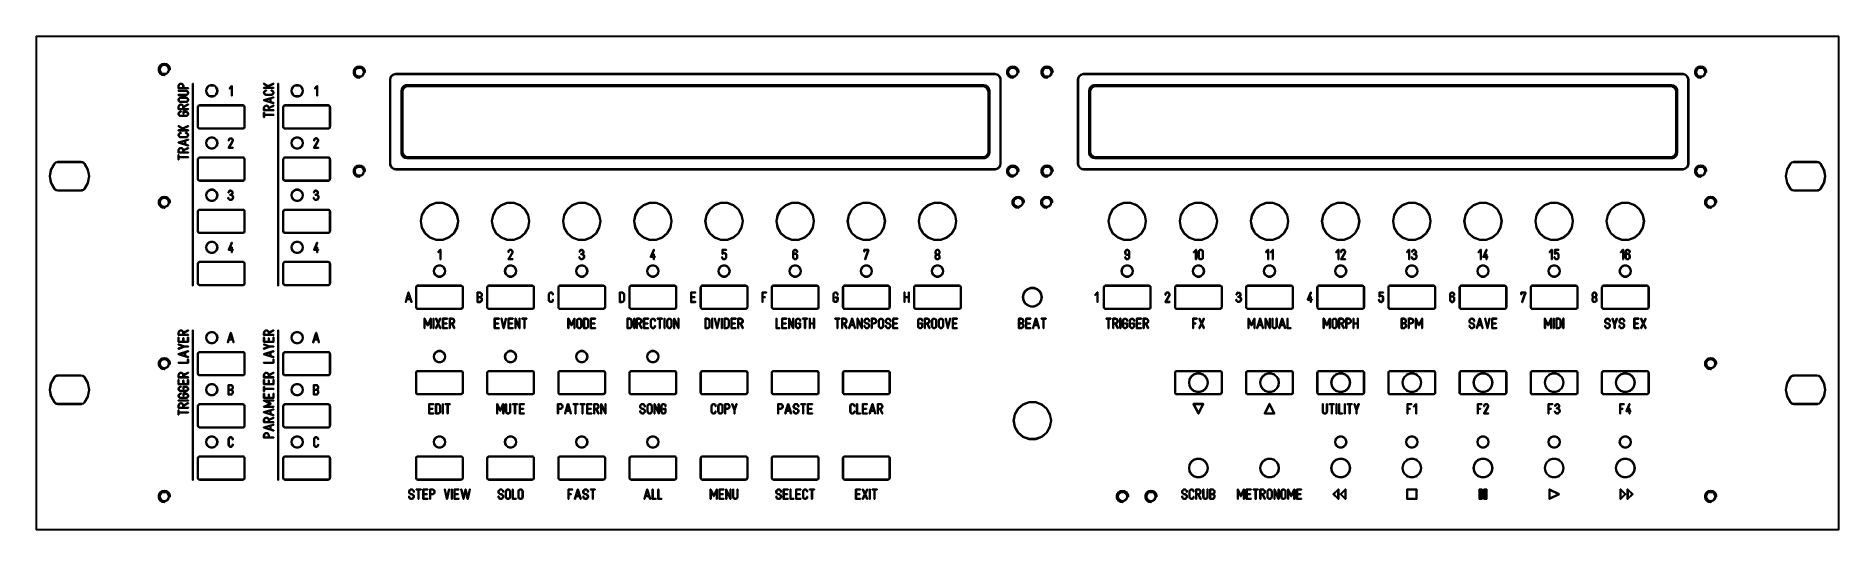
# Model space of a CAD drawing. Extents: x 10 to 493, y -203 to -71.
import ezdxf

# ---------------------------------------------------------------- set-up
doc = ezdxf.new("R2010")
doc.units = 0
doc.header["$MEASUREMENT"] = 0
doc.layers.add('BLACK', color=7, linetype='CONTINUOUS')

msp = doc.modelspace()

# ---------------------------------------------------------------- linework, layer by layer
at = {"layer": 'Black'}
for p, q in [((10.11, -71.12), (10.1108, -71.1157)), ((10.11, -203.2), (10.11, -71.12)), ((10.1108, -71.1113), (10.1123, -71.1072)), ((10.1108, -71.1157), (10.1108, -71.1113)), ((10.1123, -71.1072), (10.113, -71.1029)), ((10.113, -71.1029), (10.1152, -71.0991)), ((10.1152, -71.0991), (10.1167, -71.095)), ((10.1167, -71.095), (10.1195, -71.0916)), ((10.1195, -71.0916), (10.1217, -71.0879)), ((10.1217, -71.0879), (10.125, -71.085)), ((10.125, -71.085), (10.1279, -71.0817)), ((10.1279, -71.0817), (10.1316, -71.0795)), ((10.1316, -71.0795), (10.135, -71.0767)), ((10.135, -71.0767), (10.1391, -71.0752)), ((10.1391, -71.0752), (10.1429, -71.073)), ((10.1429, -71.073), (10.1472, -71.0723)), ((10.1472, -71.0723), (10.1513, -71.0708)), ((10.1513, -71.0708), (10.1557, -71.0708)), ((10.1557, -71.0708), (10.16, -71.07)), ((10.16, -71.07), (251.46, -71.07)), ((251.46, -71.17), (10.21, -71.17)), ((10.21, -71.17), (10.21, -203.15)), ((251.46, -71.07), (492.76, -71.07)), ((492.71, -71.17), (251.46, -71.17)), ((492.71, -203.15), (492.71, -71.17)), ((492.76, -71.07), (492.764, -71.0708)), ((492.764, -71.0708), (492.769, -71.0708)), ((492.769, -71.0708), (492.773, -71.0723)), ((492.773, -71.0723), (492.777, -71.073)), ((492.777, -71.073), (492.781, -71.0752)), ((492.781, -71.0752), (492.785, -71.0767)), ((492.785, -71.0767), (492.788, -71.0795)), ((492.788, -71.0795), (492.792, -71.0817)), ((492.792, -71.0817), (492.795, -71.085)), ((492.795, -71.085), (492.798, -71.0879)), ((492.798, -71.0879), (492.8, -71.0916)), ((492.8, -71.0916), (492.803, -71.095)), ((492.803, -71.095), (492.805, -71.0991)), ((492.805, -71.0991), (492.807, -71.1029)), ((492.807, -71.1029), (492.808, -71.1072)), ((492.808, -71.1072), (492.809, -71.1113)), ((492.809, -71.1113), (492.809, -71.1157)), ((492.809, -71.1157), (492.81, -71.12)), ((492.81, -71.12), (492.81, -203.2)), ((42.8728, -79.7495), (42.8788, -79.7153)), ((42.8728, -80.2705), (42.8728, -79.7495)), ((42.8788, -80.3047), (42.8728, -80.2705)), ((42.8788, -79.7153), (43.057, -79.2258)), ((43.057, -80.7942), (42.8788, -80.3047)), ((43.057, -79.2258), (43.0744, -79.1957)), ((43.0744, -80.8243), (43.057, -80.7942)), ((43.2389, -79.3108), (43.0728, -79.7672)), ((43.0728, -79.7672), (43.0728, -80.2528)), ((43.0728, -80.2528), (43.2389, -80.7092)), ((43.0744, -79.1957), (43.4092, -78.7967)), ((43.4092, -81.2233), (43.0744, -80.8243)), ((43.121, -80.01), (43.2011, -79.5555)), ((43.2011, -80.4645), (43.121, -80.01)), ((43.2011, -79.5555), (43.4319, -79.1557)), ((43.4319, -80.8643), (43.2011, -80.4645)), ((43.5511, -78.9387), (43.2389, -79.3108)), ((43.2389, -80.7092), (43.5511, -81.0813)), ((43.3891, -79.6239), (43.321, -80.01)), ((43.321, -80.01), (43.3891, -80.3961)), ((43.5851, -79.2843), (43.3891, -79.6239)), ((43.3891, -80.3961), (43.5851, -80.7357)), ((43.4092, -78.7967), (43.4358, -78.7743)), ((43.4358, -81.2457), (43.4092, -81.2233)), ((43.4319, -79.1557), (43.7855, -78.8591)), ((43.7855, -81.1609), (43.4319, -80.8643)), ((43.4358, -78.7743), (43.887, -78.5139)), ((43.887, -81.5061), (43.4358, -81.2457)), ((43.9717, -78.6959), (43.5511, -78.9387)), ((43.5511, -81.0813), (43.9717, -81.3241)), ((43.8855, -79.0323), (43.5851, -79.2843)), ((43.5851, -80.7357), (43.8855, -80.9877)), ((43.7855, -78.8591), (44.2192, -78.7012)), ((44.2192, -81.3188), (43.7855, -81.1609)), ((44.254, -78.8982), (43.8855, -79.0323)), ((43.8855, -80.9877), (44.254, -81.1218)), ((43.887, -78.5139), (43.9196, -78.502)), ((43.887, -78.5139), (43.887, -78.5139)), ((43.9196, -81.518), (43.887, -81.5061)), ((43.9196, -78.502), (44.4326, -78.4115)), ((44.4326, -81.6085), (43.9196, -81.518)), ((44.45, -78.6115), (43.9717, -78.6959)), ((43.9717, -81.3241), (44.4674, -81.4115)), ((44.2192, -78.7012), (44.6808, -78.7012)), ((44.6808, -81.3188), (44.2192, -81.3188)), ((44.646, -78.8982), (44.254, -78.8982)), ((44.254, -81.1218), (44.646, -81.1218)), ((44.4326, -78.4115), (44.4674, -78.4115)), ((44.4674, -81.6085), (44.4326, -81.6085)), ((44.9283, -78.6959), (44.45, -78.6115)), ((44.4674, -78.4115), (44.9804, -78.502)), ((44.4674, -81.4115), (44.5, -81.4234)), ((44.5, -81.5966), (44.4674, -81.6085)), ((44.5, -81.4234), (44.5266, -81.4457)), ((44.5266, -81.5743), (44.5, -81.5966)), ((44.5266, -81.4457), (44.544, -81.4758)), ((44.544, -81.5442), (44.5266, -81.5743)), ((44.544, -81.4758), (44.55, -81.51)), ((44.55, -81.51), (44.544, -81.5442)), ((45.0145, -79.0323), (44.646, -78.8982)), ((44.646, -81.1218), (45.0145, -80.9877)), ((44.6808, -78.7012), (45.1145, -78.8591)), ((45.1145, -81.1609), (44.6808, -81.3188)), ((45.3489, -78.9387), (44.9283, -78.6959)), ((44.9804, -78.502), (45.013, -78.5139)), ((45.013, -78.5139), (45.4642, -78.7743)), ((45.3149, -79.2843), (45.0145, -79.0323)), ((45.0145, -80.9877), (45.3149, -80.7357)), ((45.1145, -78.8591), (45.4681, -79.1557)), ((45.4681, -80.8643), (45.1145, -81.1609)), ((45.5109, -79.6239), (45.3149, -79.2843)), ((45.3149, -80.7357), (45.5109, -80.3961)), ((45.6611, -79.3108), (45.3489, -78.9387)), ((45.4642, -78.7743), (45.4908, -78.7967)), ((45.4681, -79.1557), (45.6989, -79.5555)), ((45.6989, -80.4645), (45.4681, -80.8643)), ((45.4908, -78.7967), (45.8256, -79.1957)), ((45.579, -80.01), (45.5109, -79.6239)), ((45.5109, -80.3961), (45.579, -80.01)), ((45.8287, -79.7714), (45.6611, -79.3108)), ((45.6989, -79.5555), (45.779, -80.01)), ((45.779, -80.01), (45.6989, -80.4645)), ((45.8256, -79.1957), (45.843, -79.2258)), ((45.8504, -80.0187), (45.8287, -79.7714)), ((45.843, -79.2258), (46.0212, -79.7153)), ((45.8594, -80.0523), (45.8504, -80.0187)), ((45.8793, -80.0807), (45.8594, -80.0523)), ((45.9077, -80.1006), (45.8793, -80.0807)), ((45.9413, -80.1096), (45.9077, -80.1006)), ((45.9759, -80.1066), (45.9413, -80.1096)), ((46.0074, -80.0919), (45.9759, -80.1066)), ((46.0319, -80.0674), (46.0074, -80.0919)), ((46.0212, -79.7153), (46.0234, -79.7282)), ((46.0234, -79.7282), (46.0268, -79.7408)), ((46.0268, -79.7408), (46.0496, -80.0013)), ((46.0466, -80.0359), (46.0319, -80.0674)), ((46.0496, -80.0013), (46.0466, -80.0359)), ((95.0578, -80.4695), (95.0638, -80.4353)), ((95.0578, -80.9905), (95.0578, -80.4695)), ((95.0638, -81.0247), (95.0578, -80.9905)), ((95.0638, -80.4353), (95.242, -79.9458)), ((95.242, -81.5142), (95.0638, -81.0247)), ((95.242, -79.9458), (95.2594, -79.9157)), ((95.2594, -81.5443), (95.242, -81.5142)), ((95.4239, -80.0308), (95.2578, -80.4872)), ((95.2578, -80.4872), (95.2578, -80.9728)), ((95.2578, -80.9728), (95.4239, -81.4292)), ((95.2594, -79.9157), (95.5942, -79.5167)), ((95.5942, -81.9433), (95.2594, -81.5443)), ((95.306, -80.73), (95.3861, -80.2755)), ((95.3861, -81.1845), (95.306, -80.73)), ((95.3861, -80.2755), (95.6169, -79.8757)), ((95.6169, -81.5843), (95.3861, -81.1845)), ((95.7361, -79.6587), (95.4239, -80.0308)), ((95.4239, -81.4292), (95.7361, -81.8013)), ((95.5741, -80.3439), (95.506, -80.73)), ((95.506, -80.73), (95.5741, -81.1161)), ((95.7701, -80.0043), (95.5741, -80.3439)), ((95.5741, -81.1161), (95.7701, -81.4557)), ((95.5942, -79.5167), (95.6208, -79.4943)), ((95.6208, -81.9657), (95.5942, -81.9433)), ((95.6169, -79.8757), (95.9705, -79.5791)), ((95.9705, -81.8809), (95.6169, -81.5843)), ((95.6208, -79.4943), (96.072, -79.2339)), ((96.072, -82.2261), (95.6208, -81.9657)), ((96.1567, -79.4159), (95.7361, -79.6587)), ((95.7361, -81.8013), (96.1567, -82.0441)), ((96.0705, -79.7523), (95.7701, -80.0043)), ((95.7701, -81.4557), (96.0705, -81.7077)), ((95.9705, -79.5791), (96.4042, -79.4212)), ((96.4042, -82.0388), (95.9705, -81.8809)), ((96.439, -79.6182), (96.0705, -79.7523)), ((96.0705, -81.7077), (96.439, -81.8418)), ((96.072, -79.2339), (96.1046, -79.222)), ((96.072, -79.2339), (96.072, -79.2339)), ((96.1046, -79.222), (96.6176, -79.1315)), ((96.635, -79.3315), (96.1567, -79.4159)), ((96.1567, -82.0441), (96.6524, -82.1315)), ((96.4042, -79.4212), (96.8658, -79.4212)), ((96.8658, -82.0388), (96.4042, -82.0388)), ((96.831, -79.6182), (96.439, -79.6182)), ((96.439, -81.8418), (96.831, -81.8418)), ((96.6176, -79.1315), (96.6524, -79.1315)), ((97.1133, -79.4159), (96.635, -79.3315)), ((96.6524, -79.1315), (97.1654, -79.222)), ((97.1995, -79.7523), (96.831, -79.6182)), ((96.831, -81.8418), (97.1995, -81.7077)), ((96.8658, -79.4212), (97.2995, -79.5791)), ((97.2995, -81.8809), (96.8658, -82.0388)), ((97.5339, -79.6587), (97.1133, -79.4159)), ((97.1654, -79.222), (97.198, -79.2339)), ((97.198, -79.2339), (97.6492, -79.4943)), ((97.4999, -80.0043), (97.1995, -79.7523)), ((97.1995, -81.7077), (97.4999, -81.4557)), ((97.2995, -79.5791), (97.6531, -79.8757)), ((97.6531, -81.5843), (97.2995, -81.8809)), ((97.6959, -80.3439), (97.4999, -80.0043)), ((97.4999, -81.4557), (97.6959, -81.1161)), ((97.8461, -80.0308), (97.5339, -79.6587)), ((97.6492, -79.4943), (97.6758, -79.5167)), ((97.6531, -79.8757), (97.8839, -80.2755)), ((97.8839, -81.1845), (97.6531, -81.5843)), ((97.6758, -79.5167), (98.0106, -79.9157)), ((97.764, -80.73), (97.6959, -80.3439)), ((97.6959, -81.1161), (97.764, -80.73)), ((98.0137, -80.4914), (97.8461, -80.0308)), ((97.8839, -80.2755), (97.964, -80.73)), ((97.964, -80.73), (97.8839, -81.1845)), ((98.0106, -79.9157), (98.028, -79.9458)), ((98.0354, -80.7387), (98.0137, -80.4914)), ((98.028, -79.9458), (98.2062, -80.4353)), ((98.0444, -80.7723), (98.0354, -80.7387)), ((98.0643, -80.8007), (98.0444, -80.7723)), ((98.0927, -80.8206), (98.0643, -80.8007)), ((98.1263, -80.8296), (98.0927, -80.8206)), ((98.1609, -80.8266), (98.1263, -80.8296)), ((98.1924, -80.8119), (98.1609, -80.8266)), ((98.2169, -80.7874), (98.1924, -80.8119)), ((98.2062, -80.4353), (98.2084, -80.4482)), ((98.2084, -80.4482), (98.2118, -80.4608)), ((98.2118, -80.4608), (98.2346, -80.7213)), ((98.2316, -80.7559), (98.2169, -80.7874)), ((98.2346, -80.7213), (98.2316, -80.7559)), ((104.939, -82.167), (105.199, -81.7158)), ((105.364, -81.8311), (105.121, -82.2517)), ((105.199, -81.7158), (105.222, -81.6892)), ((105.222, -81.6892), (105.621, -81.3544)), ((105.736, -81.5189), (105.364, -81.8311)), ((105.621, -81.3544), (105.651, -81.337)), ((105.651, -81.337), (106.14, -81.1588)), ((106.196, -81.3513), (105.736, -81.5189)), ((106.14, -81.1588), (106.153, -81.1565)), ((106.153, -81.1565), (106.166, -81.1532)), ((106.166, -81.1532), (106.426, -81.1304)), ((106.439, -81.33), (106.196, -81.3513)), ((106.426, -81.1304), (106.431, -81.1308)), ((106.431, -81.1308), (106.435, -81.13)), ((106.435, -81.13), (186.635, -81.13)), ((186.635, -81.33), (106.439, -81.33)), ((186.635, -81.13), (266.835, -81.13)), ((266.826, -81.33), (186.635, -81.33)), ((267.313, -81.4159), (266.826, -81.33)), ((266.835, -81.13), (266.844, -81.1315)), ((266.844, -81.1315), (266.852, -81.1315)), ((266.852, -81.1315), (267.365, -81.222)), ((267.734, -81.6587), (267.313, -81.4159)), ((267.365, -81.222), (267.398, -81.2339)), ((267.398, -81.2339), (267.849, -81.4943)), ((268.046, -82.0308), (267.734, -81.6587)), ((267.849, -81.4943), (267.868, -81.51)), ((267.868, -81.51), (267.876, -81.5167)), ((267.876, -81.5167), (268.211, -81.9157)), ((268.214, -82.4914), (268.046, -82.0308)), ((268.211, -81.9157), (268.228, -81.9458)), ((268.228, -81.9458), (268.406, -82.4353)), ((270.058, -80.4695), (270.064, -80.4353)), ((270.058, -80.9905), (270.058, -80.4695)), ((270.064, -81.0247), (270.058, -80.9905)), ((270.064, -80.4353), (270.242, -79.9458)), ((270.242, -81.5142), (270.064, -81.0247)), ((270.242, -79.9458), (270.259, -79.9157)), ((270.259, -81.5443), (270.242, -81.5142)), ((270.424, -80.0308), (270.258, -80.4872)), ((270.258, -80.4872), (270.258, -80.9728)), ((270.258, -80.9728), (270.424, -81.4292)), ((270.259, -79.9157), (270.594, -79.5167)), ((270.594, -81.9433), (270.259, -81.5443)), ((270.306, -80.73), (270.386, -80.2755)), ((270.386, -81.1845), (270.306, -80.73)), ((270.386, -80.2755), (270.617, -79.8757)), ((270.617, -81.5843), (270.386, -81.1845)), ((270.736, -79.6587), (270.424, -80.0308)), ((270.424, -81.4292), (270.736, -81.8013)), ((270.574, -80.3439), (270.506, -80.73)), ((270.506, -80.73), (270.574, -81.1161)), ((270.77, -80.0043), (270.574, -80.3439)), ((270.574, -81.1161), (270.77, -81.4557)), ((270.594, -79.5167), (270.621, -79.4943)), ((270.621, -81.9657), (270.594, -81.9433)), ((270.617, -79.8757), (270.971, -79.5791)), ((270.971, -81.8809), (270.617, -81.5843)), ((270.621, -79.4943), (271.072, -79.2339)), ((271.072, -82.2261), (270.621, -81.9657)), ((271.157, -79.4159), (270.736, -79.6587)), ((270.736, -81.8013), (271.157, -82.0441)), ((271.07, -79.7523), (270.77, -80.0043)), ((270.77, -81.4557), (271.07, -81.7077)), ((270.971, -79.5791), (271.404, -79.4212)), ((271.404, -82.0388), (270.971, -81.8809)), ((271.439, -79.6182), (271.07, -79.7523)), ((271.07, -81.7077), (271.439, -81.8418)), ((271.072, -79.2339), (271.105, -79.222)), ((271.072, -79.2339), (271.072, -79.2339)), ((271.105, -79.222), (271.618, -79.1315)), ((271.635, -79.3315), (271.157, -79.4159)), ((271.157, -82.0441), (271.652, -82.1315)), ((271.404, -79.4212), (271.866, -79.4212)), ((271.866, -82.0388), (271.404, -82.0388)), ((271.831, -79.6182), (271.439, -79.6182)), ((271.439, -81.8418), (271.831, -81.8418)), ((271.618, -79.1315), (271.652, -79.1315)), ((272.113, -79.4159), (271.635, -79.3315)), ((271.652, -79.1315), (272.165, -79.222)), ((272.2, -79.7523), (271.831, -79.6182)), ((271.831, -81.8418), (272.2, -81.7077)), ((271.866, -79.4212), (272.299, -79.5791)), ((272.299, -81.8809), (271.866, -82.0388)), ((272.534, -79.6587), (272.113, -79.4159)), ((272.165, -79.222), (272.198, -79.2339)), ((272.198, -79.2339), (272.649, -79.4943)), ((272.5, -80.0043), (272.2, -79.7523)), ((272.2, -81.7077), (272.5, -81.4557)), ((272.299, -79.5791), (272.653, -79.8757)), ((272.653, -81.5843), (272.299, -81.8809)), ((272.696, -80.3439), (272.5, -80.0043)), ((272.5, -81.4557), (272.696, -81.1161)), ((272.846, -80.0308), (272.534, -79.6587)), ((272.649, -79.4943), (272.676, -79.5167)), ((272.653, -79.8757), (272.884, -80.2755)), ((272.884, -81.1845), (272.653, -81.5843)), ((272.676, -79.5167), (273.011, -79.9157)), ((272.764, -80.73), (272.696, -80.3439)), ((272.696, -81.1161), (272.764, -80.73)), ((273.014, -80.4914), (272.846, -80.0308)), ((272.884, -80.2755), (272.964, -80.73)), ((272.964, -80.73), (272.884, -81.1845)), ((273.011, -79.9157), (273.028, -79.9458)), ((273.035, -80.7387), (273.014, -80.4914)), ((273.028, -79.9458), (273.206, -80.4353)), ((273.044, -80.7723), (273.035, -80.7387)), ((273.064, -80.8007), (273.044, -80.7723)), ((273.093, -80.8206), (273.064, -80.8007)), ((273.126, -80.8296), (273.093, -80.8206)), ((273.161, -80.8266), (273.126, -80.8296)), ((273.192, -80.8119), (273.161, -80.8266)), ((273.217, -80.7874), (273.192, -80.8119)), ((273.206, -80.4353), (273.208, -80.4482)), ((273.208, -80.4482), (273.212, -80.4608)), ((273.212, -80.4608), (273.235, -80.7213)), ((273.232, -80.7559), (273.217, -80.7874)), ((273.235, -80.7213), (273.232, -80.7559)), ((279.208, -80.4695), (279.214, -80.4353)), ((279.208, -80.9905), (279.208, -80.4695)), ((279.214, -81.0247), (279.208, -80.9905)), ((279.214, -80.4353), (279.392, -79.9458)), ((279.392, -81.5142), (279.214, -81.0247)), ((279.392, -79.9458), (279.409, -79.9157)), ((279.409, -81.5443), (279.392, -81.5142)), ((279.574, -80.0308), (279.408, -80.4872)), ((279.408, -80.4872), (279.408, -80.9728)), ((279.408, -80.9728), (279.574, -81.4292)), ((279.409, -79.9157), (279.744, -79.5167)), ((279.744, -81.9433), (279.409, -81.5443)), ((279.456, -80.73), (279.536, -80.2755)), ((279.536, -81.1845), (279.456, -80.73)), ((279.536, -80.2755), (279.767, -79.8757)), ((279.767, -81.5843), (279.536, -81.1845)), ((279.886, -79.6587), (279.574, -80.0308)), ((279.574, -81.4292), (279.886, -81.8013)), ((279.724, -80.3439), (279.656, -80.73)), ((279.656, -80.73), (279.724, -81.1161)), ((279.92, -80.0043), (279.724, -80.3439)), ((279.724, -81.1161), (279.92, -81.4557)), ((279.744, -79.5167), (279.771, -79.4943)), ((279.771, -81.9657), (279.744, -81.9433)), ((279.767, -79.8757), (280.12, -79.5791)), ((280.12, -81.8809), (279.767, -81.5843)), ((279.771, -79.4943), (280.222, -79.2339)), ((280.222, -82.2261), (279.771, -81.9657)), ((280.307, -79.4159), (279.886, -79.6587)), ((279.886, -81.8013), (280.307, -82.0441)), ((280.221, -79.7523), (279.92, -80.0043)), ((279.92, -81.4557), (280.221, -81.7077)), ((280.12, -79.5791), (280.554, -79.4212)), ((280.554, -82.0388), (280.12, -81.8809)), ((280.589, -79.6182), (280.221, -79.7523)), ((280.221, -81.7077), (280.589, -81.8418)), ((280.222, -79.2339), (280.255, -79.222)), ((280.222, -79.2339), (280.222, -79.2339)), ((280.255, -79.222), (280.768, -79.1315)), ((280.785, -79.3315), (280.307, -79.4159)), ((280.307, -82.0441), (280.802, -82.1315)), ((280.554, -79.4212), (281.016, -79.4212)), ((281.016, -82.0388), (280.554, -82.0388)), ((280.981, -79.6182), (280.589, -79.6182)), ((280.589, -81.8418), (280.981, -81.8418)), ((280.768, -79.1315), (280.802, -79.1315)), ((281.263, -79.4159), (280.785, -79.3315)), ((280.802, -79.1315), (281.315, -79.222)), ((281.349, -79.7523), (280.981, -79.6182)), ((280.981, -81.8418), (281.349, -81.7077)), ((281.016, -79.4212), (281.45, -79.5791)), ((281.45, -81.8809), (281.016, -82.0388)), ((281.684, -79.6587), (281.263, -79.4159)), ((281.315, -79.222), (281.348, -79.2339)), ((281.348, -79.2339), (281.799, -79.4943)), ((281.65, -80.0043), (281.349, -79.7523)), ((281.349, -81.7077), (281.65, -81.4557)), ((281.45, -79.5791), (281.803, -79.8757)), ((281.803, -81.5843), (281.45, -81.8809)), ((281.846, -80.3439), (281.65, -80.0043)), ((281.65, -81.4557), (281.846, -81.1161)), ((281.996, -80.0308), (281.684, -79.6587)), ((281.799, -79.4943), (281.826, -79.5167)), ((281.803, -79.8757), (282.034, -80.2755)), ((282.034, -81.1845), (281.803, -81.5843)), ((281.826, -79.5167), (282.161, -79.9157)), ((281.914, -80.73), (281.846, -80.3439)), ((281.846, -81.1161), (281.914, -80.73)), ((282.164, -80.4914), (281.996, -80.0308)), ((282.034, -80.2755), (282.114, -80.73)), ((282.114, -80.73), (282.034, -81.1845)), ((282.161, -79.9157), (282.178, -79.9458)), ((282.185, -80.7387), (282.164, -80.4914)), ((282.178, -79.9458), (282.356, -80.4353)), ((282.194, -80.7723), (282.185, -80.7387)), ((282.214, -80.8007), (282.194, -80.7723)), ((282.243, -80.8206), (282.214, -80.8007)), ((282.276, -80.8296), (282.243, -80.8206)), ((282.311, -80.8266), (282.276, -80.8296)), ((282.342, -80.8119), (282.311, -80.8266)), ((282.367, -80.7874), (282.342, -80.8119)), ((282.356, -80.4353), (282.358, -80.4482)), ((282.358, -80.4482), (282.362, -80.4608)), ((282.362, -80.4608), (282.385, -80.7213)), ((282.382, -80.7559), (282.367, -80.7874)), ((282.385, -80.7213), (282.382, -80.7559)), ((289.088, -82.167), (289.348, -81.7158)), ((289.513, -81.8311), (289.27, -82.2517)), ((289.348, -81.7158), (289.371, -81.6892)), ((289.371, -81.6892), (289.77, -81.3544)), ((289.885, -81.5189), (289.513, -81.8311)), ((289.77, -81.3544), (289.8, -81.337)), ((289.8, -81.337), (290.289, -81.1588)), ((290.345, -81.3513), (289.885, -81.5189)), ((290.289, -81.1588), (290.302, -81.1565)), ((290.302, -81.1565), (290.315, -81.1532)), ((290.315, -81.1532), (290.575, -81.1304)), ((290.588, -81.33), (290.345, -81.3513)), ((290.575, -81.1304), (290.58, -81.1308)), ((290.58, -81.1308), (290.584, -81.13)), ((290.584, -81.13), (370.784, -81.13)), ((370.784, -81.33), (290.588, -81.33)), ((370.784, -81.13), (450.984, -81.13)), ((450.975, -81.33), (370.784, -81.33)), ((451.462, -81.4159), (450.975, -81.33)), ((450.984, -81.13), (450.993, -81.1315)), ((450.993, -81.1315), (451.001, -81.1315)), ((451.001, -81.1315), (451.514, -81.222)), ((451.883, -81.6587), (451.462, -81.4159)), ((451.514, -81.222), (451.547, -81.2339)), ((451.547, -81.2339), (451.998, -81.4943)), ((452.195, -82.0308), (451.883, -81.6587)), ((451.998, -81.4943), (452.017, -81.51)), ((452.017, -81.51), (452.025, -81.5167)), ((452.025, -81.5167), (452.36, -81.9157)), ((452.363, -82.4914), (452.195, -82.0308)), ((452.36, -81.9157), (452.377, -81.9458)), ((452.377, -81.9458), (452.555, -82.4353)), ((454.208, -80.4695), (454.214, -80.4353)), ((454.208, -80.9905), (454.208, -80.4695)), ((454.214, -81.0247), (454.208, -80.9905)), ((454.214, -80.4353), (454.392, -79.9458)), ((454.392, -81.5142), (454.214, -81.0247)), ((454.392, -79.9458), (454.409, -79.9157)), ((454.409, -81.5443), (454.392, -81.5142)), ((454.574, -80.0308), (454.408, -80.4872)), ((454.408, -80.4872), (454.408, -80.9728)), ((454.408, -80.9728), (454.574, -81.4292)), ((454.409, -79.9157), (454.744, -79.5167)), ((454.744, -81.9433), (454.409, -81.5443)), ((454.456, -80.73), (454.536, -80.2755)), ((454.536, -81.1845), (454.456, -80.73)), ((454.536, -80.2755), (454.767, -79.8757)), ((454.767, -81.5843), (454.536, -81.1845)), ((454.886, -79.6587), (454.574, -80.0308)), ((454.574, -81.4292), (454.886, -81.8013)), ((454.724, -80.3439), (454.656, -80.73)), ((454.656, -80.73), (454.724, -81.1161)), ((454.92, -80.0043), (454.724, -80.3439)), ((454.724, -81.1161), (454.92, -81.4557)), ((454.744, -79.5167), (454.771, -79.4943)), ((454.771, -81.9657), (454.744, -81.9433)), ((454.767, -79.8757), (455.12, -79.5791)), ((455.12, -81.8809), (454.767, -81.5843)), ((454.771, -79.4943), (455.222, -79.2339)), ((455.222, -82.2261), (454.771, -81.9657)), ((455.307, -79.4159), (454.886, -79.6587)), ((454.886, -81.8013), (455.307, -82.0441)), ((455.22, -79.7523), (454.92, -80.0043)), ((454.92, -81.4557), (455.22, -81.7077)), ((455.12, -79.5791), (455.554, -79.4212)), ((455.554, -82.0388), (455.12, -81.8809)), ((455.589, -79.6182), (455.22, -79.7523)), ((455.22, -81.7077), (455.589, -81.8418)), ((455.222, -79.2339), (455.255, -79.222)), ((455.222, -79.2339), (455.222, -79.2339)), ((455.255, -79.222), (455.768, -79.1315)), ((455.785, -79.3315), (455.307, -79.4159)), ((455.307, -82.0441), (455.802, -82.1315)), ((455.554, -79.4212), (456.016, -79.4212)), ((456.016, -82.0388), (455.554, -82.0388)), ((455.981, -79.6182), (455.589, -79.6182)), ((455.589, -81.8418), (455.981, -81.8418)), ((455.768, -79.1315), (455.802, -79.1315)), ((456.263, -79.4159), (455.785, -79.3315)), ((455.802, -79.1315), (456.315, -79.222)), ((456.349, -79.7523), (455.981, -79.6182)), ((455.981, -81.8418), (456.349, -81.7077)), ((456.016, -79.4212), (456.45, -79.5791)), ((456.45, -81.8809), (456.016, -82.0388)), ((456.684, -79.6587), (456.263, -79.4159)), ((456.315, -79.222), (456.348, -79.2339)), ((456.348, -79.2339), (456.799, -79.4943)), ((456.65, -80.0043), (456.349, -79.7523)), ((456.349, -81.7077), (456.65, -81.4557)), ((456.45, -79.5791), (456.803, -79.8757)), ((456.803, -81.5843), (456.45, -81.8809)), ((456.846, -80.3439), (456.65, -80.0043)), ((456.65, -81.4557), (456.846, -81.1161)), ((456.996, -80.0308), (456.684, -79.6587)), ((456.799, -79.4943), (456.826, -79.5167)), ((456.803, -79.8757), (457.034, -80.2755)), ((457.034, -81.1845), (456.803, -81.5843)), ((456.826, -79.5167), (457.161, -79.9157)), ((456.914, -80.73), (456.846, -80.3439)), ((456.846, -81.1161), (456.914, -80.73)), ((457.164, -80.4914), (456.996, -80.0308)), ((457.034, -80.2755), (457.114, -80.73)), ((457.114, -80.73), (457.034, -81.1845)), ((457.161, -79.9157), (457.178, -79.9458)), ((457.185, -80.7387), (457.164, -80.4914)), ((457.178, -79.9458), (457.356, -80.4353)), ((457.194, -80.7723), (457.185, -80.7387)), ((457.214, -80.8007), (457.194, -80.7723)), ((457.243, -80.8206), (457.214, -80.8007)), ((457.276, -80.8296), (457.243, -80.8206)), ((457.311, -80.8266), (457.276, -80.8296)), ((457.342, -80.8119), (457.311, -80.8266)), ((457.367, -80.7874), (457.342, -80.8119)), ((457.356, -80.4353), (457.358, -80.4482)), ((457.358, -80.4482), (457.362, -80.4608)), ((457.362, -80.4608), (457.385, -80.7213)), ((457.382, -80.7559), (457.367, -80.7874)), ((457.385, -80.7213), (457.382, -80.7559)), ((48.18, -84.452), (48.1807, -84.4483)), ((48.18, -85.019), (48.18, -84.452)), ((48.1815, -85.0276), (48.18, -85.019)), ((48.1803, -84.4446), (48.1873, -84.3506)), ((48.1807, -84.4483), (48.1803, -84.4446)), ((48.1815, -85.0364), (48.1815, -85.0276)), ((48.1845, -85.0446), (48.1815, -85.0364)), ((48.1815, -85.6946), (48.1934, -85.662)), ((48.1815, -85.7294), (48.1815, -85.6946)), ((48.1934, -85.762), (48.1815, -85.7294)), ((48.1815, -86.8286), (48.1934, -86.796)), ((48.1815, -86.8634), (48.1815, -86.8286)), ((48.1934, -86.896), (48.1815, -86.8634)), ((48.186, -85.0532), (48.1845, -85.0446)), ((48.1904, -85.0608), (48.186, -85.0532)), ((48.1873, -84.3506), (48.1891, -84.3433)), ((48.1891, -84.3433), (48.1895, -84.3357)), ((48.1895, -84.3357), (48.2105, -84.2437)), ((48.1934, -85.069), (48.1904, -85.0608)), ((48.199, -85.0757), (48.1934, -85.069)), ((48.1934, -85.662), (48.2157, -85.6354)), ((48.2157, -85.7886), (48.1934, -85.762)), ((48.1934, -86.796), (48.2157, -86.7694)), ((48.2034, -85.0833), (48.199, -85.0757)), ((48.2101, -85.0889), (48.2034, -85.0833)), ((48.2157, -85.0956), (48.2101, -85.0889)), ((48.2105, -84.2437), (48.2134, -84.2369)), ((48.2134, -84.2369), (48.2149, -84.2296)), ((48.2149, -84.2296), (48.2489, -84.1426)), ((48.2233, -85.1), (48.2157, -85.0956)), ((48.2157, -85.6354), (48.2458, -85.618)), ((48.2458, -85.806), (48.2157, -85.7886)), ((48.2157, -86.7694), (48.2458, -86.752)), ((48.23, -85.1056), (48.2233, -85.1)), ((48.2382, -85.1086), (48.23, -85.1056)), ((48.2458, -85.113), (48.2382, -85.1086)), ((48.2544, -85.1145), (48.2458, -85.113)), ((48.2458, -85.618), (48.28, -85.612)), ((48.28, -85.812), (48.2458, -85.806)), ((48.2458, -86.752), (48.28, -86.746)), ((48.2489, -84.1426), (48.2527, -84.1363)), ((48.2527, -84.1363), (48.2552, -84.1293)), ((48.2626, -85.1175), (48.2544, -85.1145)), ((48.2552, -84.1293), (48.3022, -84.0473)), ((48.2714, -85.1175), (48.2626, -85.1175)), ((48.28, -85.119), (48.2714, -85.1175)), ((50.8, -85.119), (48.28, -85.119)), ((48.28, -85.612), (50.233, -85.612)), ((50.2295, -85.812), (48.28, -85.812)), ((48.28, -86.746), (50.2295, -86.746)), ((48.3022, -84.0473), (48.3071, -84.0414)), ((48.3071, -84.0414), (48.3108, -84.0347)), ((48.3108, -84.0347), (48.3698, -83.9607)), ((48.3698, -83.9607), (48.3755, -83.9557)), ((48.3755, -83.9557), (48.38, -83.9497)), ((48.38, -83.9497), (48.449, -83.8857)), ((48.3862, -84.3729), (48.38, -84.4557)), ((48.38, -84.4557), (48.38, -84.919)), ((48.38, -84.919), (49.44, -84.919)), ((48.4038, -84.2955), (48.3862, -84.3729)), ((48.4324, -84.2223), (48.4038, -84.2955)), ((48.472, -84.1534), (48.4324, -84.2223)), ((48.449, -83.8857), (48.4554, -83.8816)), ((48.4554, -83.8816), (48.4608, -83.8763)), ((48.4608, -83.8763), (48.5388, -83.8233)), ((48.5215, -84.0912), (48.472, -84.1534)), ((48.5795, -84.0375), (48.5215, -84.0912)), ((48.5388, -83.8233), (48.546, -83.8201)), ((48.546, -83.8201), (48.5524, -83.8155)), ((48.5524, -83.8155), (48.6374, -83.7755)), ((48.6447, -83.9931), (48.5795, -84.0375)), ((48.6374, -83.7755), (48.6441, -83.7737)), ((48.6441, -83.7737), (48.6503, -83.7705)), ((48.7163, -83.9594), (48.6447, -83.9931)), ((48.6503, -83.7705), (48.7403, -83.7425)), ((48.7924, -83.9358), (48.7163, -83.9594)), ((48.7403, -83.7425), (48.7479, -83.7415)), ((48.7479, -83.7415), (48.7551, -83.7391)), ((48.7551, -83.7391), (48.8481, -83.7251)), ((48.8705, -83.924), (48.7924, -83.9358)), ((48.8481, -83.7251), (48.8556, -83.7253)), ((48.8556, -83.7253), (48.863, -83.724)), ((48.863, -83.724), (48.957, -83.724)), ((48.9495, -83.924), (48.8705, -83.924)), ((49.0276, -83.9358), (48.9495, -83.924)), ((48.957, -83.724), (48.9644, -83.7253)), ((48.9644, -83.7253), (48.9719, -83.7251)), ((48.9719, -83.7251), (49.0649, -83.7391)), ((49.1037, -83.9594), (49.0276, -83.9358)), ((49.0649, -83.7391), (49.0721, -83.7415)), ((49.0721, -83.7415), (49.0797, -83.7425)), ((49.0797, -83.7425), (49.1697, -83.7705)), ((49.1753, -83.9931), (49.1037, -83.9594)), ((49.1697, -83.7705), (49.1759, -83.7737)), ((49.2405, -84.0375), (49.1753, -83.9931)), ((49.1759, -83.7737), (49.1826, -83.7755)), ((49.1826, -83.7755), (49.2676, -83.8155)), ((49.2985, -84.0912), (49.2405, -84.0375)), ((49.2676, -83.8155), (49.274, -83.8201)), ((49.274, -83.8201), (49.2812, -83.8233)), ((49.2812, -83.8233), (49.3592, -83.8763)), ((49.348, -84.1534), (49.2985, -84.0912)), ((49.3876, -84.2223), (49.348, -84.1534)), ((49.3592, -83.8763), (49.3646, -83.8816)), ((49.3646, -83.8816), (49.371, -83.8857)), ((49.371, -83.8857), (49.44, -83.9497)), ((49.4162, -84.2955), (49.3876, -84.2223)), ((49.4338, -84.3729), (49.4162, -84.2955)), ((49.44, -84.4557), (49.4338, -84.3729)), ((49.44, -83.9497), (49.4445, -83.9557)), ((49.44, -84.919), (49.44, -84.4557)), ((49.4445, -83.9557), (49.4502, -83.9607)), ((49.4502, -83.9607), (49.5092, -84.0347)), ((49.5092, -84.0347), (49.5129, -84.0414)), ((49.5129, -84.0414), (49.5178, -84.0473)), ((49.5178, -84.0473), (49.5648, -84.1293)), ((49.5648, -84.1293), (49.5673, -84.1363)), ((49.5673, -84.1363), (49.5711, -84.1426)), ((49.5711, -84.1426), (49.6051, -84.2296)), ((49.6051, -84.2296), (49.6066, -84.2369)), ((49.6066, -84.2369), (49.6095, -84.2437)), ((49.6095, -84.2437), (49.6305, -84.3357)), ((49.6305, -84.3357), (49.6309, -84.3433)), ((49.6309, -84.3433), (49.6327, -84.3506)), ((49.6327, -84.3506), (49.6397, -84.4446)), ((49.6397, -84.4446), (49.6393, -84.4483)), ((49.6393, -84.4483), (49.64, -84.452)), ((49.64, -84.452), (49.64, -84.919)), ((49.64, -84.919), (50.8, -84.919)), ((50.3031, -85.8172), (50.2295, -85.812)), ((50.2295, -86.746), (50.3031, -86.7408)), ((50.233, -85.612), (50.2365, -85.6126)), ((50.2365, -85.6126), (50.24, -85.6122)), ((50.24, -85.6122), (50.325, -85.6182)), ((50.3703, -85.8328), (50.3031, -85.8172)), ((50.3031, -86.7408), (50.3703, -86.7252)), ((50.325, -85.6182), (50.3327, -85.6202)), ((50.3327, -85.6202), (50.3406, -85.6206)), ((50.3406, -85.6206), (50.4226, -85.6396)), ((50.4351, -85.8582), (50.3703, -85.8328)), ((50.3703, -86.7252), (50.4351, -86.6998)), ((50.4226, -85.6396), (50.4293, -85.6425)), ((50.4293, -85.6425), (50.4365, -85.6439)), ((50.4957, -85.8939), (50.4351, -85.8582)), ((50.4351, -86.6998), (50.4957, -86.6641)), ((50.4365, -85.6439), (50.5155, -85.6749)), ((50.5155, -86.8831), (50.4365, -86.9141)), ((50.5511, -85.9369), (50.4957, -85.8939)), ((50.4957, -86.6641), (50.5511, -86.6211)), ((50.5155, -85.6749), (50.5223, -85.6791)), ((50.5223, -86.8789), (50.5155, -86.8831)), ((50.5223, -85.6791), (50.5298, -85.6818)), ((50.5298, -86.8762), (50.5223, -86.8789)), ((50.5298, -85.6818), (50.6028, -85.7248)), ((50.6028, -86.8332), (50.5298, -86.8762)), ((50.5976, -85.9874), (50.5511, -85.9369)), ((50.5511, -86.6211), (50.5973, -86.5708)), ((50.5973, -86.5708), (50.6372, -86.5119)), ((50.6372, -86.0452), (50.5976, -85.9874)), ((50.6028, -85.7248), (50.6076, -85.729)), ((50.6076, -86.829), (50.6028, -86.8332)), ((50.6076, -85.729), (50.6133, -85.732)), ((50.6133, -86.826), (50.6076, -86.829)), ((50.6133, -85.732), (50.6803, -85.784)), ((50.6803, -86.774), (50.6133, -86.826)), ((50.6676, -86.1086), (50.6372, -86.0452)), ((50.6372, -86.5119), (50.6677, -86.4491)), ((50.6881, -86.1749), (50.6676, -86.1086)), ((50.6677, -86.4491), (50.6881, -86.3831)), ((50.6803, -85.784), (50.6859, -85.7902)), ((50.6859, -86.7678), (50.6803, -86.774)), ((50.6859, -85.7902), (50.6926, -85.7953)), ((50.6926, -86.7627), (50.6859, -86.7678)), ((50.698, -86.2441), (50.6881, -86.1749)), ((50.6881, -86.3831), (50.698, -86.3139)), ((50.6926, -85.7953), (50.7496, -85.8573)), ((50.7496, -86.7007), (50.6926, -86.7627)), ((50.698, -86.3139), (50.698, -86.2441)), ((50.7496, -85.8573), (50.7535, -85.8633)), ((50.7536, -86.6944), (50.7496, -86.7007)), ((50.7535, -85.8633), (50.7585, -85.8684)), ((50.7588, -86.689), (50.7536, -86.6944)), ((50.7585, -85.8684), (50.8065, -85.9384)), ((50.8068, -86.618), (50.7588, -86.689)), ((50.8, -84.919), (50.8342, -84.925)), ((50.8342, -85.113), (50.8, -85.119)), ((50.8065, -85.9384), (50.8097, -85.9454)), ((50.8097, -86.6115), (50.8068, -86.618)), ((50.8097, -85.9454), (50.8141, -85.9517)), ((50.8139, -86.6058), (50.8097, -86.6115)), ((50.8509, -86.5298), (50.8139, -86.6058)), ((50.8141, -85.9517), (50.8511, -86.0287)), ((50.8342, -84.925), (50.8643, -84.9424)), ((50.8643, -85.0956), (50.8342, -85.113)), ((50.853, -86.5224), (50.8509, -86.5298)), ((50.8511, -86.0287), (50.8531, -86.0359)), ((50.8566, -86.5155), (50.853, -86.5224)), ((50.8531, -86.0359), (50.8566, -86.0425)), ((50.8566, -86.0425), (50.8816, -86.1235)), ((50.8816, -86.4345), (50.8566, -86.5155)), ((50.8643, -84.9424), (50.8866, -84.969)), ((50.8866, -85.069), (50.8643, -85.0956)), ((50.8816, -86.1235), (50.8825, -86.1313)), ((50.8825, -86.4267), (50.8816, -86.4345)), ((50.8825, -86.1313), (50.885, -86.1389)), ((50.885, -86.4191), (50.8825, -86.4267)), ((50.885, -86.1389), (50.897, -86.2229)), ((50.897, -86.3351), (50.885, -86.4191)), ((50.8866, -84.969), (50.8985, -85.0016)), ((50.8985, -85.0364), (50.8866, -85.069)), ((50.897, -86.2229), (50.8968, -86.23)), ((50.8968, -86.23), (50.898, -86.237)), ((50.898, -86.321), (50.8968, -86.328)), ((50.8968, -86.328), (50.897, -86.3351)), ((50.898, -86.237), (50.898, -86.321)), ((50.8985, -85.0016), (50.8985, -85.0364)), ((51.97, -83.821), (51.976, -83.7868)), ((51.97, -137.795), (51.97, -83.821)), ((51.976, -83.7868), (51.9934, -83.7567)), ((51.9934, -83.7567), (52.02, -83.7344)), ((52.02, -83.7344), (52.0526, -83.7225)), ((52.0526, -83.7225), (52.0874, -83.7225)), ((52.0874, -83.7225), (52.12, -83.7344)), ((52.12, -83.7344), (52.1466, -83.7567)), ((52.1466, -83.7567), (52.164, -83.7868)), ((52.164, -83.7868), (52.17, -83.821)), ((52.17, -83.821), (52.17, -137.795)), ((55.55, -85.725), (55.6465, -85.1778)), ((55.6465, -86.2722), (55.55, -85.725)), ((55.6465, -85.1778), (55.9243, -84.6965)), ((55.9243, -86.7535), (55.6465, -86.2722)), ((55.8344, -85.2462), (55.75, -85.725)), ((55.75, -85.725), (55.8344, -86.2038)), ((56.0775, -84.8251), (55.8344, -85.2462)), ((55.8344, -86.2038), (56.0775, -86.6249)), ((55.9243, -84.6965), (56.35, -84.3394)), ((56.35, -87.1106), (55.9243, -86.7535)), ((56.45, -84.5126), (56.0775, -84.8251)), ((56.0775, -86.6249), (56.45, -86.9374)), ((56.35, -84.3394), (56.8722, -84.1493)), ((56.9069, -84.3463), (56.45, -84.5126)), ((56.8722, -84.1493), (57.4278, -84.1493)), ((57.3931, -84.3463), (56.9069, -84.3463)), ((57.85, -84.5126), (57.3931, -84.3463)), ((57.4278, -84.1493), (57.95, -84.3394)), ((58.2225, -84.8251), (57.85, -84.5126)), ((57.85, -86.9374), (58.2225, -86.6249)), ((57.95, -84.3394), (58.3757, -84.6965)), ((58.3757, -86.7535), (57.95, -87.1106)), ((58.4656, -85.2462), (58.2225, -84.8251)), ((58.2225, -86.6249), (58.4656, -86.2038)), ((58.3757, -84.6965), (58.6535, -85.1778)), ((58.6535, -86.2722), (58.3757, -86.7535)), ((58.55, -85.725), (58.4656, -85.2462)), ((58.4656, -86.2038), (58.55, -85.725)), ((58.6535, -85.1778), (58.75, -85.725)), ((58.75, -85.725), (58.6535, -86.2722)), ((61.8471, -85.1055), (61.8543, -85.0716)), ((61.8519, -85.1399), (61.8471, -85.1055)), ((61.8682, -85.1706), (61.8519, -85.1399)), ((61.8543, -85.0716), (61.8727, -85.0421)), ((61.894, -85.1938), (61.8682, -85.1706)), ((61.8727, -85.0421), (62.4397, -84.4121)), ((61.9262, -85.2068), (61.894, -85.1938)), ((61.9609, -85.208), (61.9262, -85.2068)), ((61.994, -85.1973), (61.9609, -85.208)), ((62.0213, -85.1759), (61.994, -85.1973)), ((62.414, -84.7396), (62.0213, -85.1759)), ((62.414, -86.999), (62.414, -84.7396)), ((62.4397, -84.4121), (62.452, -84.4025)), ((62.452, -84.4025), (62.464, -84.3924)), ((62.464, -84.3924), (62.4657, -84.3918)), ((62.4657, -84.3918), (62.467, -84.3907)), ((62.467, -84.3907), (62.4819, -84.3859)), ((62.4819, -84.3859), (62.4966, -84.3805)), ((62.4966, -84.3805), (62.4984, -84.3805)), ((62.4984, -84.3805), (62.5001, -84.38)), ((62.5001, -84.38), (62.5157, -84.3805)), ((62.5157, -84.3805), (62.5314, -84.3805)), ((62.5314, -84.3805), (62.533, -84.3811)), ((62.533, -84.3811), (62.5348, -84.3812)), ((62.5348, -84.3812), (62.5493, -84.387)), ((62.5493, -84.387), (62.564, -84.3924)), ((62.564, -84.3924), (62.5653, -84.3935)), ((62.5653, -84.3935), (62.567, -84.3942)), ((62.567, -84.3942), (62.5786, -84.4047)), ((62.5786, -84.4047), (62.5906, -84.4147)), ((62.5906, -84.4147), (62.5915, -84.4162)), ((62.5915, -84.4162), (62.5928, -84.4174)), ((62.5928, -84.4174), (62.6001, -84.4312)), ((62.6001, -84.4312), (62.608, -84.4448)), ((62.608, -84.4448), (62.6083, -84.4465)), ((62.6083, -84.4465), (62.6091, -84.4481)), ((62.6091, -84.4481), (62.6113, -84.4636)), ((62.6113, -84.4636), (62.614, -84.479)), ((62.614, -84.479), (62.614, -86.999)), ((71.0403, -83.8158), (71.0491, -83.7822)), ((71.0435, -83.8504), (71.0403, -83.8158)), ((71.0415, -84.9406), (71.0534, -84.908)), ((71.0415, -84.9754), (71.0415, -84.9406)), ((71.0534, -85.008), (71.0415, -84.9754)), ((71.042, -86.177), (71.0433, -86.1696)), ((71.042, -86.259), (71.042, -86.177)), ((71.0433, -86.2664), (71.042, -86.259)), ((71.0431, -86.1622), (71.0551, -86.0822)), ((71.0433, -86.1696), (71.0431, -86.1622)), ((71.0431, -86.2738), (71.0433, -86.2664)), ((71.0551, -86.3538), (71.0431, -86.2738)), ((71.0584, -83.8818), (71.0435, -83.8504)), ((71.0491, -83.7822), (71.0689, -83.7537)), ((71.0534, -84.908), (71.0757, -84.8814)), ((71.0757, -85.0346), (71.0534, -85.008)), ((71.0551, -86.0822), (71.0575, -86.075)), ((71.0575, -86.361), (71.0551, -86.3538)), ((71.0575, -86.075), (71.0584, -86.0676)), ((71.0584, -86.3684), (71.0575, -86.361)), ((71.0831, -83.9062), (71.0584, -83.8818)), ((71.0584, -86.0676), (71.0824, -85.9896)), ((71.0824, -86.4464), (71.0584, -86.3684)), ((71.0689, -83.7537), (71.0973, -83.7336)), ((71.0757, -84.8814), (71.1058, -84.864)), ((71.1058, -85.052), (71.0757, -85.0346)), ((71.0824, -85.9896), (71.0857, -85.9832)), ((71.0857, -86.4528), (71.0824, -86.4464)), ((72.4579, -84.858), (71.0831, -83.9062)), ((71.0857, -85.9832), (71.0876, -85.9762)), ((71.0876, -86.4598), (71.0857, -86.4528)), ((71.0876, -85.9762), (71.1226, -85.9022)), ((71.1226, -86.5338), (71.0876, -86.4598)), ((71.0973, -83.7336), (71.1308, -83.7244)), ((71.1058, -84.864), (71.14, -84.858)), ((71.14, -85.058), (71.1058, -85.052)), ((71.1226, -85.9022), (71.1272, -85.8957)), ((71.1272, -86.5403), (71.1226, -86.5338)), ((71.1272, -85.8957), (71.1306, -85.8884)), ((71.1306, -86.5476), (71.1272, -86.5403)), ((71.1306, -85.8884), (71.1766, -85.8214)), ((71.1766, -86.6146), (71.1306, -86.5476)), ((71.1308, -83.7244), (71.1654, -83.7273)), ((71.14, -84.858), (72.4579, -84.858)), ((72.778, -85.058), (71.14, -85.058)), ((71.1654, -83.7273), (71.1969, -83.7418)), ((71.1766, -85.8214), (71.1818, -85.8161)), ((71.1818, -86.6199), (71.1766, -86.6146)), ((71.1818, -85.8161), (71.1859, -85.8098)), ((71.1859, -86.6262), (71.1818, -86.6199)), ((71.1859, -85.8098), (71.2419, -85.7498)), ((71.2419, -86.6862), (71.1859, -86.6262)), ((71.1969, -83.7418), (72.1539, -84.4043)), ((71.2419, -85.7498), (71.2475, -85.7456)), ((71.2475, -86.6904), (71.2419, -86.6862)), ((71.2518, -86.1192), (71.242, -86.1845)), ((71.242, -86.1845), (71.242, -86.2515)), ((71.242, -86.2515), (71.2518, -86.3168)), ((71.2475, -85.7456), (71.2521, -85.7403)), ((71.2521, -86.6957), (71.2475, -86.6904)), ((71.2715, -86.0553), (71.2518, -86.1192)), ((71.2518, -86.3168), (71.2715, -86.3807)), ((71.2521, -85.7403), (71.3151, -85.6893)), ((71.3151, -86.7467), (71.2521, -86.6957)), ((71.3, -85.995), (71.2715, -86.0553)), ((71.2715, -86.3807), (71.3, -86.441)), ((71.3372, -85.9408), (71.3, -85.995)), ((71.3, -86.441), (71.3372, -86.4952)), ((71.3151, -85.6893), (71.322, -85.6855)), ((71.322, -86.7505), (71.3151, -86.7467)), ((71.322, -85.6855), (71.328, -85.6804)), ((71.328, -86.7556), (71.322, -86.7505)), ((71.328, -85.6804), (71.399, -85.6394)), ((71.399, -86.7966), (71.328, -86.7556)), ((71.3833, -85.8913), (71.3372, -85.9408)), ((71.3372, -86.4952), (71.3833, -86.5447)), ((71.4348, -85.8497), (71.3833, -85.8913)), ((71.3833, -86.5447), (71.4348, -86.5863)), ((71.399, -85.6394), (71.406, -85.6369)), ((71.406, -86.7991), (71.399, -86.7966)), ((71.406, -85.6369), (71.4123, -85.633)), ((71.4123, -86.803), (71.406, -86.7991)), ((71.4123, -85.633), (71.4883, -85.603)), ((71.4883, -86.833), (71.4123, -86.803)), ((71.4926, -85.8163), (71.4348, -85.8497)), ((71.4348, -86.5863), (71.4926, -86.6197)), ((71.4883, -85.603), (71.4959, -85.6014)), ((71.4959, -86.8346), (71.4883, -86.833)), ((71.5545, -85.7919), (71.4926, -85.8163)), ((71.4926, -86.6197), (71.5545, -86.6441)), ((71.4959, -85.6014), (71.503, -85.5984)), ((71.503, -86.8376), (71.4959, -86.8346)), ((71.503, -85.5984), (71.583, -85.5804)), ((71.583, -86.8556), (71.503, -86.8376)), ((71.6197, -85.7772), (71.5545, -85.7919)), ((71.5545, -86.6441), (71.6197, -86.6588)), ((71.583, -85.5804), (71.5904, -85.5801)), ((71.5904, -86.8559), (71.583, -86.8556)), ((71.5904, -85.5801), (71.5976, -85.5783)), ((71.5976, -86.8577), (71.5904, -86.8559)), ((71.5976, -85.5783), (71.6786, -85.5723)), ((71.6786, -86.8637), (71.5976, -86.8577)), ((71.6934, -85.7717), (71.6197, -85.7772)), ((71.6197, -86.6588), (71.6897, -86.664)), ((71.6786, -85.5723), (71.7132, -85.5758)), ((71.6823, -86.8634), (71.6786, -86.8637)), ((71.686, -86.864), (71.6823, -86.8634)), ((73.114, -86.864), (71.686, -86.864)), ((71.6897, -86.664), (73.1103, -86.664)), ((71.727, -85.7632), (71.6934, -85.7717)), ((71.7132, -85.5758), (71.7444, -85.5909)), ((71.7558, -85.7436), (71.727, -85.7632)), ((71.7444, -85.5909), (71.7687, -85.6157)), ((71.7761, -85.7155), (71.7558, -85.7436)), ((71.7687, -85.6157), (71.7829, -85.6474)), ((71.7855, -85.682), (71.7761, -85.7155)), ((71.7829, -85.6474), (71.7855, -85.682)), ((72.1539, -84.4043), (73.6183, -83.7331)), ((73.7017, -83.9149), (72.3451, -84.5367)), ((72.3451, -84.5367), (72.8092, -84.858)), ((73.66, -85.058), (72.778, -85.058)), ((72.8092, -84.858), (73.66, -84.858)), ((73.0145, -85.682), (73.0171, -85.6474)), ((73.0239, -85.7155), (73.0145, -85.682)), ((73.0171, -85.6474), (73.0313, -85.6157)), ((73.0442, -85.7436), (73.0239, -85.7155)), ((73.0313, -85.6157), (73.0556, -85.5909)), ((73.0729, -85.7632), (73.0442, -85.7436)), ((73.0556, -85.5909), (73.0868, -85.5758)), ((73.1066, -85.7717), (73.0729, -85.7632)), ((73.0868, -85.5758), (73.1214, -85.5723)), ((73.1803, -85.7772), (73.1066, -85.7717)), ((73.1103, -86.664), (73.1803, -86.6588)), ((73.1177, -86.8634), (73.114, -86.864)), ((73.1214, -86.8637), (73.1177, -86.8634)), ((73.1214, -85.5723), (73.2024, -85.5783)), ((73.2024, -86.8577), (73.1214, -86.8637)), ((73.2455, -85.7919), (73.1803, -85.7772)), ((73.1803, -86.6588), (73.2455, -86.6441)), ((73.2024, -85.5783), (73.2096, -85.5801)), ((73.2096, -86.8559), (73.2024, -86.8577)), ((73.2096, -85.5801), (73.217, -85.5804)), ((73.217, -86.8556), (73.2096, -86.8559)), ((73.217, -85.5804), (73.297, -85.5984)), ((73.297, -86.8376), (73.217, -86.8556)), ((73.3074, -85.8163), (73.2455, -85.7919)), ((73.2455, -86.6441), (73.3074, -86.6197)), ((73.297, -85.5984), (73.3041, -85.6014)), ((73.3041, -86.8346), (73.297, -86.8376)), ((73.3041, -85.6014), (73.3117, -85.603)), ((73.3117, -86.833), (73.3041, -86.8346)), ((73.3652, -85.8497), (73.3074, -85.8163)), ((73.3074, -86.6197), (73.3652, -86.5863)), ((73.3117, -85.603), (73.3877, -85.633)), ((73.3877, -86.803), (73.3117, -86.833)), ((73.4167, -85.8913), (73.3652, -85.8497)), ((73.3652, -86.5863), (73.4167, -86.5447)), ((73.3877, -85.633), (73.394, -85.6369)), ((73.394, -86.7991), (73.3877, -86.803)), ((73.394, -85.6369), (73.401, -85.6394)), ((73.401, -86.7966), (73.394, -86.7991)), ((73.401, -85.6394), (73.472, -85.6804)), ((73.472, -86.7556), (73.401, -86.7966)), ((73.4628, -85.9408), (73.4167, -85.8913)), ((73.4167, -86.5447), (73.4628, -86.4952)), ((73.5, -85.995), (73.4628, -85.9408)), ((73.4628, -86.4952), (73.5, -86.441)), ((73.472, -85.6804), (73.478, -85.6855)), ((73.478, -86.7505), (73.472, -86.7556)), ((73.478, -85.6855), (73.4849, -85.6893)), ((73.4849, -86.7467), (73.478, -86.7505)), ((73.4849, -85.6893), (73.5479, -85.7403)), ((73.5479, -86.6957), (73.4849, -86.7467)), ((73.5285, -86.0553), (73.5, -85.995)), ((73.5, -86.441), (73.5285, -86.3807)), ((73.5482, -86.1192), (73.5285, -86.0553)), ((73.5285, -86.3807), (73.5482, -86.3168)), ((73.5479, -85.7403), (73.5525, -85.7456)), ((73.5525, -86.6904), (73.5479, -86.6957)), ((73.558, -86.1845), (73.5482, -86.1192)), ((73.5482, -86.3168), (73.558, -86.2515)), ((73.5525, -85.7456), (73.5581, -85.7498)), ((73.5581, -86.6862), (73.5525, -86.6904)), ((73.558, -86.2515), (73.558, -86.1845)), ((73.5581, -85.7498), (73.6141, -85.8098)), ((73.6141, -86.6262), (73.5581, -86.6862)), ((73.6141, -85.8098), (73.6182, -85.816)), ((73.6182, -86.62), (73.6141, -86.6262)), ((73.6182, -85.816), (73.6234, -85.8214)), ((73.6234, -86.6146), (73.6182, -86.62)), ((73.6183, -83.7331), (73.6519, -83.7243)), ((73.6234, -85.8214), (73.6694, -85.8884)), ((73.6694, -86.5476), (73.6234, -86.6146)), ((73.6519, -83.7243), (73.6865, -83.7276)), ((73.66, -84.858), (73.6942, -84.864)), ((73.6942, -85.052), (73.66, -85.058)), ((73.6694, -85.8884), (73.6728, -85.8957)), ((73.6728, -86.5403), (73.6694, -86.5476)), ((73.6728, -85.8957), (73.6774, -85.9022)), ((73.6774, -86.5338), (73.6728, -86.5403)), ((73.6774, -85.9022), (73.7124, -85.9762)), ((73.7124, -86.4598), (73.6774, -86.5338)), ((73.6865, -83.7276), (73.7179, -83.7425)), ((73.6942, -84.864), (73.7243, -84.8814)), ((73.7243, -85.0346), (73.6942, -85.052)), ((73.7302, -83.8952), (73.7017, -83.9149)), ((73.7124, -85.9762), (73.7143, -85.9832)), ((73.7143, -86.4528), (73.7124, -86.4598)), ((73.7143, -85.9832), (73.7176, -85.9896)), ((73.7176, -86.4464), (73.7143, -86.4528)), ((73.7176, -85.9896), (73.7416, -86.0676)), ((73.7416, -86.3684), (73.7176, -86.4464)), ((73.7179, -83.7425), (73.7423, -83.7672)), ((73.7243, -84.8814), (73.7466, -84.908)), ((73.7466, -85.008), (73.7243, -85.0346)), ((73.7504, -83.8669), (73.7302, -83.8952)), ((73.7416, -86.0676), (73.7425, -86.075)), ((73.7425, -86.361), (73.7416, -86.3684)), ((73.7423, -83.7672), (73.7568, -83.7988)), ((73.7425, -86.075), (73.7449, -86.0822)), ((73.7449, -86.3538), (73.7425, -86.361)), ((73.7449, -86.0822), (73.7569, -86.1622)), ((73.7569, -86.2738), (73.7449, -86.3538)), ((73.7466, -84.908), (73.7585, -84.9406)), ((73.7585, -84.9754), (73.7466, -85.008)), ((73.7596, -83.8334), (73.7504, -83.8669)), ((73.7569, -86.1622), (73.7567, -86.1696)), ((73.7567, -86.1696), (73.758, -86.177)), ((73.758, -86.259), (73.7567, -86.2664)), ((73.7567, -86.2664), (73.7569, -86.2738)), ((73.7568, -83.7988), (73.7596, -83.8334)), ((73.758, -86.177), (73.758, -86.259)), ((73.7585, -84.9406), (73.7585, -84.9754)), ((74.83, -83.821), (74.836, -83.7868)), ((74.83, -137.795), (74.83, -83.821)), ((74.836, -83.7868), (74.8534, -83.7567)), ((74.8534, -83.7567), (74.88, -83.7344)), ((74.88, -83.7344), (74.9126, -83.7225)), ((74.9126, -83.7225), (74.9474, -83.7225)), ((74.9474, -83.7225), (74.98, -83.7344)), ((74.98, -83.7344), (75.0066, -83.7567)), ((75.0066, -83.7567), (75.024, -83.7868)), ((75.024, -83.7868), (75.03, -83.821)), ((75.03, -83.821), (75.03, -137.795)), ((78.41, -85.725), (78.5065, -85.1778)), ((78.5065, -86.2722), (78.41, -85.725)), ((78.5065, -85.1778), (78.7843, -84.6965)), ((78.7843, -86.7535), (78.5065, -86.2722)), ((78.6944, -85.2462), (78.61, -85.725)), ((78.61, -85.725), (78.6944, -86.2038)), ((78.9375, -84.8251), (78.6944, -85.2462)), ((78.6944, -86.2038), (78.9375, -86.6249)), ((78.7843, -84.6965), (79.21, -84.3394)), ((79.21, -87.1106), (78.7843, -86.7535)), ((79.31, -84.5126), (78.9375, -84.8251)), ((78.9375, -86.6249), (79.31, -86.9374)), ((79.21, -84.3394), (79.7322, -84.1493)), ((79.7669, -84.3463), (79.31, -84.5126)), ((79.7322, -84.1493), (80.2878, -84.1493)), ((80.2531, -84.3463), (79.7669, -84.3463)), ((80.71, -84.5126), (80.2531, -84.3463)), ((80.2878, -84.1493), (80.81, -84.3394)), ((81.0825, -84.8251), (80.71, -84.5126)), ((80.71, -86.9374), (81.0825, -86.6249)), ((80.81, -84.3394), (81.2357, -84.6965)), ((81.2357, -86.7535), (80.81, -87.1106)), ((81.3256, -85.2462), (81.0825, -84.8251)), ((81.0825, -86.6249), (81.3256, -86.2038)), ((81.2357, -84.6965), (81.5135, -85.1778)), ((81.5135, -86.2722), (81.2357, -86.7535)), ((81.41, -85.725), (81.3256, -85.2462)), ((81.3256, -86.2038), (81.41, -85.725)), ((81.5135, -85.1778), (81.61, -85.725)), ((81.61, -85.725), (81.5135, -86.2722)), ((84.7071, -85.1055), (84.7143, -85.0716)), ((84.7119, -85.1399), (84.7071, -85.1055)), ((84.7282, -85.1706), (84.7119, -85.1399)), ((84.7143, -85.0716), (84.7327, -85.0421)), ((84.754, -85.1938), (84.7282, -85.1706)), ((84.7327, -85.0421), (85.2997, -84.4121)), ((84.7862, -85.2068), (84.754, -85.1938)), ((84.8209, -85.208), (84.7862, -85.2068)), ((84.854, -85.1973), (84.8209, -85.208)), ((84.8813, -85.1759), (84.854, -85.1973)), ((85.274, -84.7396), (84.8813, -85.1759)), ((85.274, -86.999), (85.274, -84.7396)), ((85.2997, -84.4121), (85.312, -84.4025)), ((85.312, -84.4025), (85.324, -84.3924)), ((85.324, -84.3924), (85.3257, -84.3918)), ((85.3257, -84.3918), (85.327, -84.3907)), ((85.327, -84.3907), (85.3419, -84.3859)), ((85.3419, -84.3859), (85.3566, -84.3805)), ((85.3566, -84.3805), (85.3584, -84.3805)), ((85.3584, -84.3805), (85.3601, -84.38)), ((85.3601, -84.38), (85.3757, -84.3805)), ((85.3757, -84.3805), (85.3914, -84.3805)), ((85.3914, -84.3805), (85.393, -84.3811)), ((85.393, -84.3811), (85.3948, -84.3812)), ((85.3948, -84.3812), (85.4093, -84.387)), ((85.4093, -84.387), (85.424, -84.3924)), ((85.424, -84.3924), (85.4253, -84.3935)), ((85.4253, -84.3935), (85.427, -84.3942)), ((85.427, -84.3942), (85.4386, -84.4047)), ((85.4386, -84.4047), (85.4506, -84.4147)), ((85.4506, -84.4147), (85.4515, -84.4162)), ((85.4515, -84.4162), (85.4528, -84.4174)), ((85.4528, -84.4174), (85.4601, -84.4312)), ((85.4601, -84.4312), (85.468, -84.4448)), ((85.468, -84.4448), (85.4683, -84.4465)), ((85.4683, -84.4465), (85.4691, -84.4481)), ((85.4691, -84.4481), (85.4713, -84.4636)), ((85.4713, -84.4636), (85.474, -84.479)), ((85.474, -84.479), (85.474, -86.999)), ((96.1046, -82.238), (96.072, -82.2261)), ((96.6176, -82.3285), (96.1046, -82.238)), ((96.6524, -82.3285), (96.6176, -82.3285)), ((96.6524, -82.1315), (96.685, -82.1434)), ((96.685, -82.3166), (96.6524, -82.3285)), ((96.685, -82.1434), (96.7116, -82.1657)), ((96.7116, -82.2943), (96.685, -82.3166)), ((96.7116, -82.1657), (96.729, -82.1958)), ((96.729, -82.2642), (96.7116, -82.2943)), ((96.729, -82.1958), (96.735, -82.23)), ((96.735, -82.23), (96.729, -82.2642)), ((104.835, -82.73), (104.837, -82.7214)), ((104.835, -105.23), (104.835, -82.73)), ((104.837, -82.7126), (104.927, -82.1996)), ((104.837, -82.7214), (104.837, -82.7126)), ((104.927, -82.1996), (104.936, -82.1737)), ((104.936, -82.1737), (104.939, -82.167)), ((105.121, -82.2517), (105.035, -82.7387)), ((105.035, -82.7387), (105.035, -105.226)), ((107.835, -85.73), (107.837, -85.7214)), ((107.835, -102.23), (107.835, -85.73)), ((107.837, -85.7126), (107.927, -85.1996)), ((107.837, -85.7214), (107.837, -85.7126)), ((107.927, -85.1996), (107.929, -85.1938)), ((107.929, -85.1938), (107.939, -85.167)), ((107.939, -85.167), (108.199, -84.7158)), ((108.121, -85.2517), (108.035, -85.7387)), ((108.035, -85.7387), (108.035, -102.226)), ((108.085, -85.98), (108.087, -85.9714)), ((108.085, -101.98), (108.085, -85.98)), ((108.087, -85.9626), (108.177, -85.4496)), ((108.087, -85.9714), (108.087, -85.9626)), ((108.364, -84.8311), (108.121, -85.2517)), ((108.177, -85.4496), (108.185, -85.4273)), ((108.185, -85.4273), (108.189, -85.417)), ((108.189, -85.417), (108.449, -84.9658)), ((108.199, -84.7158), (108.222, -84.6892)), ((108.222, -84.6892), (108.621, -84.3544)), ((108.371, -85.5017), (108.285, -85.9887)), ((108.285, -85.9887), (108.285, -101.976)), ((108.736, -84.5189), (108.364, -84.8311)), ((108.614, -85.0811), (108.371, -85.5017)), ((108.449, -84.9658), (108.472, -84.9392)), ((108.472, -84.9392), (108.871, -84.6044)), ((108.986, -84.7689), (108.614, -85.0811)), ((108.621, -84.3544), (108.651, -84.337)), ((108.651, -84.337), (109.14, -84.1588)), ((109.196, -84.3513), (108.736, -84.5189)), ((108.871, -84.6044), (108.901, -84.587)), ((108.901, -84.587), (109.39, -84.4088)), ((109.446, -84.6013), (108.986, -84.7689)), ((109.14, -84.1588), (109.153, -84.1565)), ((109.153, -84.1565), (109.166, -84.1532)), ((109.166, -84.1532), (109.426, -84.1304)), ((109.439, -84.33), (109.196, -84.3513)), ((109.39, -84.4088), (109.403, -84.4065)), ((109.403, -84.4065), (109.416, -84.4032)), ((109.416, -84.4032), (109.676, -84.3804)), ((109.426, -84.1304), (109.431, -84.1308)), ((109.431, -84.1308), (109.435, -84.13)), ((109.435, -84.13), (263.835, -84.13)), ((263.826, -84.33), (109.439, -84.33)), ((109.689, -84.58), (109.446, -84.6013)), ((109.676, -84.3804), (109.681, -84.3808)), ((109.681, -84.3808), (109.685, -84.38)), ((109.685, -84.38), (186.635, -84.38)), ((186.635, -84.58), (109.689, -84.58)), ((186.635, -84.38), (263.585, -84.38)), ((263.576, -84.58), (186.635, -84.58)), ((264.063, -84.6659), (263.576, -84.58)), ((263.585, -84.38), (263.594, -84.3815)), ((263.594, -84.3815), (263.602, -84.3815)), ((263.602, -84.3815), (264.115, -84.472)), ((264.313, -84.4159), (263.826, -84.33)), ((263.835, -84.13), (263.844, -84.1315)), ((263.844, -84.1315), (263.852, -84.1315)), ((263.852, -84.1315), (264.365, -84.222)), ((264.484, -84.9087), (264.063, -84.6659)), ((264.115, -84.472), (264.148, -84.4839)), ((264.148, -84.4839), (264.599, -84.7443)), ((264.734, -84.6587), (264.313, -84.4159)), ((264.365, -84.222), (264.398, -84.2339)), ((264.398, -84.2339), (264.849, -84.4943)), ((264.796, -85.2808), (264.484, -84.9087)), ((264.599, -84.7443), (264.626, -84.7667)), ((264.626, -84.7667), (264.961, -85.1657)), ((265.046, -85.0308), (264.734, -84.6587)), ((264.964, -85.7414), (264.796, -85.2808)), ((264.849, -84.4943), (264.868, -84.5104)), ((264.868, -84.5104), (264.876, -84.5167)), ((264.876, -84.5167), (265.211, -84.9157)), ((264.961, -85.1657), (264.978, -85.1958)), ((264.985, -85.9844), (264.964, -85.7414)), ((264.978, -85.1958), (265.156, -85.6853)), ((264.985, -101.971), (264.985, -85.9844)), ((265.214, -85.4914), (265.046, -85.0308)), ((265.156, -85.6853), (265.158, -85.6982)), ((265.158, -85.6982), (265.162, -85.7108)), ((265.162, -85.7108), (265.185, -85.9713)), ((265.185, -85.9713), (265.184, -85.9757)), ((265.184, -85.9757), (265.185, -85.98)), ((265.185, -85.98), (265.185, -101.98)), ((265.211, -84.9157), (265.228, -84.9458)), ((265.235, -85.7344), (265.214, -85.4914)), ((265.228, -84.9458), (265.406, -85.4353)), ((265.235, -102.221), (265.235, -85.7344)), ((265.406, -85.4353), (265.408, -85.4482)), ((265.408, -85.4482), (265.412, -85.4608)), ((265.412, -85.4608), (265.435, -85.7213)), ((265.435, -85.7213), (265.434, -85.7257)), ((265.434, -85.7257), (265.435, -85.73)), ((265.435, -85.73), (265.435, -102.23)), ((268.235, -82.7344), (268.214, -82.4914)), ((268.235, -105.221), (268.235, -82.7344)), ((268.406, -82.4353), (268.408, -82.4482)), ((268.408, -82.4482), (268.412, -82.4608)), ((268.412, -82.4608), (268.435, -82.7213)), ((268.435, -82.7213), (268.434, -82.7257)), ((268.434, -82.7257), (268.435, -82.73)), ((268.435, -82.73), (268.435, -105.23)), ((271.105, -82.238), (271.072, -82.2261)), ((271.618, -82.3285), (271.105, -82.238)), ((271.652, -82.3285), (271.618, -82.3285)), ((271.652, -82.1315), (271.685, -82.1434)), ((271.685, -82.3166), (271.652, -82.3285)), ((271.685, -82.1434), (271.712, -82.1657)), ((271.712, -82.2943), (271.685, -82.3166)), ((271.712, -82.1657), (271.729, -82.1958)), ((271.729, -82.2642), (271.712, -82.2943)), ((271.729, -82.1958), (271.735, -82.23)), ((271.735, -82.23), (271.729, -82.2642)), ((280.255, -82.238), (280.222, -82.2261)), ((280.768, -82.3285), (280.255, -82.238)), ((280.802, -82.3285), (280.768, -82.3285)), ((280.802, -82.1315), (280.835, -82.1434)), ((280.835, -82.3166), (280.802, -82.3285)), ((280.835, -82.1434), (280.862, -82.1657)), ((280.862, -82.2943), (280.835, -82.3166)), ((280.862, -82.1657), (280.879, -82.1958)), ((280.879, -82.2642), (280.862, -82.2943)), ((280.879, -82.1958), (280.885, -82.23)), ((280.885, -82.23), (280.879, -82.2642)), ((288.984, -82.73), (288.986, -82.7214)), ((288.984, -105.23), (288.984, -82.73)), ((288.986, -82.7126), (289.076, -82.1996)), ((288.986, -82.7214), (288.986, -82.7126)), ((289.076, -82.1996), (289.085, -82.1737)), ((289.085, -82.1737), (289.088, -82.167)), ((289.27, -82.2517), (289.184, -82.7387)), ((289.184, -82.7387), (289.184, -105.226)), ((291.984, -85.73), (291.986, -85.7214)), ((291.984, -102.23), (291.984, -85.73)), ((291.986, -85.7126), (292.076, -85.1996)), ((291.986, -85.7214), (291.986, -85.7126)), ((292.076, -85.1996), (292.078, -85.1938)), ((292.078, -85.1938), (292.088, -85.167)), ((292.088, -85.167), (292.348, -84.7158)), ((292.27, -85.2517), (292.184, -85.7387)), ((292.184, -85.7387), (292.184, -102.226)), ((292.234, -85.98), (292.236, -85.9714)), ((292.234, -101.98), (292.234, -85.98)), ((292.236, -85.9626), (292.326, -85.4496)), ((292.236, -85.9714), (292.236, -85.9626)), ((292.513, -84.8311), (292.27, -85.2517)), ((292.326, -85.4496), (292.334, -85.4273)), ((292.334, -85.4273), (292.338, -85.417)), ((292.338, -85.417), (292.598, -84.9658)), ((292.348, -84.7158), (292.371, -84.6892)), ((292.371, -84.6892), (292.77, -84.3544)), ((292.52, -85.5017), (292.434, -85.9887)), ((292.434, -85.9887), (292.434, -101.976)), ((292.885, -84.5189), (292.513, -84.8311)), ((292.763, -85.0811), (292.52, -85.5017)), ((292.598, -84.9658), (292.621, -84.9392)), ((292.621, -84.9392), (293.02, -84.6044)), ((293.135, -84.7689), (292.763, -85.0811)), ((292.77, -84.3544), (292.8, -84.337)), ((292.8, -84.337), (293.289, -84.1588)), ((293.345, -84.3513), (292.885, -84.5189)), ((293.02, -84.6044), (293.05, -84.587)), ((293.05, -84.587), (293.539, -84.4088)), ((293.595, -84.6013), (293.135, -84.7689)), ((293.289, -84.1588), (293.302, -84.1565)), ((293.302, -84.1565), (293.315, -84.1532)), ((293.315, -84.1532), (293.575, -84.1304)), ((293.588, -84.33), (293.345, -84.3513)), ((293.539, -84.4088), (293.552, -84.4065)), ((293.552, -84.4065), (293.565, -84.4032)), ((293.565, -84.4032), (293.825, -84.3804)), ((293.575, -84.1304), (293.58, -84.1308)), ((293.58, -84.1308), (293.584, -84.13)), ((293.584, -84.13), (447.984, -84.13)), ((447.975, -84.33), (293.588, -84.33)), ((293.838, -84.58), (293.595, -84.6013)), ((293.825, -84.3804), (293.83, -84.3808)), ((293.83, -84.3808), (293.834, -84.38)), ((293.834, -84.38), (370.784, -84.38)), ((370.784, -84.58), (293.838, -84.58)), ((370.784, -84.38), (447.734, -84.38)), ((447.725, -84.58), (370.784, -84.58)), ((448.212, -84.6659), (447.725, -84.58)), ((447.734, -84.38), (447.743, -84.3815)), ((447.743, -84.3815), (447.751, -84.3815)), ((447.751, -84.3815), (448.264, -84.472)), ((448.462, -84.4159), (447.975, -84.33)), ((447.984, -84.13), (447.993, -84.1315)), ((447.993, -84.1315), (448.001, -84.1315)), ((448.001, -84.1315), (448.514, -84.222)), ((448.633, -84.9087), (448.212, -84.6659)), ((448.264, -84.472), (448.297, -84.4839)), ((448.297, -84.4839), (448.748, -84.7443)), ((448.883, -84.6587), (448.462, -84.4159)), ((448.514, -84.222), (448.547, -84.2339)), ((448.547, -84.2339), (448.998, -84.4943)), ((448.945, -85.2808), (448.633, -84.9087)), ((448.748, -84.7443), (448.775, -84.7667)), ((448.775, -84.7667), (449.11, -85.1657)), ((449.195, -85.0308), (448.883, -84.6587)), ((449.113, -85.7414), (448.945, -85.2808)), ((448.998, -84.4943), (449.017, -84.5104)), ((449.017, -84.5104), (449.025, -84.5167)), ((449.025, -84.5167), (449.36, -84.9157)), ((449.11, -85.1657), (449.127, -85.1958)), ((449.134, -85.9844), (449.113, -85.7414)), ((449.127, -85.1958), (449.305, -85.6853)), ((449.134, -101.971), (449.134, -85.9844)), ((449.363, -85.4914), (449.195, -85.0308)), ((449.305, -85.6853), (449.307, -85.6982)), ((449.307, -85.6982), (449.311, -85.7108)), ((449.311, -85.7108), (449.334, -85.9713)), ((449.334, -85.9713), (449.333, -85.9757)), ((449.333, -85.9757), (449.334, -85.98)), ((449.334, -85.98), (449.334, -101.98)), ((449.36, -84.9157), (449.377, -84.9458)), ((449.384, -85.7344), (449.363, -85.4914)), ((449.377, -84.9458), (449.555, -85.4353)), ((449.384, -102.221), (449.384, -85.7344)), ((449.555, -85.4353), (449.557, -85.4482)), ((449.557, -85.4482), (449.561, -85.4608)), ((449.561, -85.4608), (449.584, -85.7213)), ((449.584, -85.7213), (449.583, -85.7257)), ((449.583, -85.7257), (449.584, -85.73)), ((449.584, -85.73), (449.584, -102.23)), ((452.384, -82.7344), (452.363, -82.4914)), ((452.384, -105.221), (452.384, -82.7344)), ((452.555, -82.4353), (452.557, -82.4482)), ((452.557, -82.4482), (452.561, -82.4608)), ((452.561, -82.4608), (452.584, -82.7213)), ((452.584, -82.7213), (452.583, -82.7257)), ((452.583, -82.7257), (452.584, -82.73)), ((452.584, -82.73), (452.584, -105.23)), ((455.255, -82.238), (455.222, -82.2261)), ((455.768, -82.3285), (455.255, -82.238)), ((455.802, -82.3285), (455.768, -82.3285)), ((455.802, -82.1315), (455.835, -82.1434)), ((455.835, -82.3166), (455.802, -82.3285)), ((455.835, -82.1434), (455.862, -82.1657)), ((455.862, -82.2943), (455.835, -82.3166)), ((455.862, -82.1657), (455.879, -82.1958)), ((455.879, -82.2642), (455.862, -82.2943)), ((455.879, -82.1958), (455.885, -82.23)), ((455.885, -82.23), (455.879, -82.2642)), ((48.18, -90.038), (48.1807, -90.0343)), ((48.18, -90.605), (48.18, -90.038)), ((48.1815, -90.6136), (48.18, -90.605)), ((48.1803, -90.0306), (48.1873, -89.9366)), ((48.1807, -90.0343), (48.1803, -90.0306)), ((48.1815, -90.6224), (48.1815, -90.6136)), ((48.1845, -90.6306), (48.1815, -90.6224)), ((48.182, -88.085), (48.1832, -88.078)), ((48.182, -88.169), (48.182, -88.085)), ((48.1832, -88.176), (48.182, -88.169)), ((48.183, -88.0709), (48.195, -87.9869)), ((48.1832, -88.078), (48.183, -88.0709)), ((48.183, -88.1831), (48.1832, -88.176)), ((48.195, -88.2671), (48.183, -88.1831)), ((48.186, -90.6392), (48.1845, -90.6306)), ((48.1904, -90.6468), (48.186, -90.6392)), ((48.1873, -89.9366), (48.1891, -89.9293)), ((48.1891, -89.9293), (48.1895, -89.9217)), ((48.1895, -89.9217), (48.2105, -89.8297)), ((48.1934, -90.655), (48.1904, -90.6468)), ((48.2157, -86.9226), (48.1934, -86.896)), ((48.199, -90.6617), (48.1934, -90.655)), ((48.195, -87.9869), (48.1975, -87.9793)), ((48.1975, -88.2747), (48.195, -88.2671)), ((48.1975, -87.9793), (48.1984, -87.9715)), ((48.1984, -88.2825), (48.1975, -88.2747)), ((48.1975, -91.7173), (48.1984, -91.7095)), ((48.1984, -87.9715), (48.2234, -87.8905)), ((48.2234, -88.3635), (48.1984, -88.2825)), ((48.1984, -91.7095), (48.2234, -91.6285)), ((48.2034, -90.6693), (48.199, -90.6617)), ((48.2101, -90.6749), (48.2034, -90.6693)), ((48.2157, -90.6816), (48.2101, -90.6749)), ((48.2105, -89.8297), (48.2134, -89.8229)), ((48.2134, -89.8229), (48.2149, -89.8156)), ((48.2149, -89.8156), (48.2489, -89.7286)), ((48.2458, -86.94), (48.2157, -86.9226)), ((48.2233, -90.686), (48.2157, -90.6816)), ((48.23, -90.6916), (48.2233, -90.686)), ((48.2234, -87.8905), (48.2269, -87.8839)), ((48.227, -88.3704), (48.2234, -88.3635)), ((48.2234, -91.6285), (48.2269, -91.6219)), ((48.2269, -87.8839), (48.2289, -87.8767)), ((48.2269, -91.6219), (48.2289, -91.6147)), ((48.2291, -88.3778), (48.227, -88.3704)), ((48.2289, -87.8767), (48.2659, -87.7997)), ((48.2289, -91.6147), (48.2659, -91.5377)), ((48.2661, -88.4538), (48.2291, -88.3778)), ((48.2382, -90.6946), (48.23, -90.6916)), ((48.2458, -90.699), (48.2382, -90.6946)), ((48.28, -86.946), (48.2458, -86.94)), ((48.2544, -90.7005), (48.2458, -90.699)), ((48.2489, -89.7286), (48.2527, -89.7223)), ((48.2527, -89.7223), (48.2552, -89.7153)), ((48.2626, -90.7035), (48.2544, -90.7005)), ((48.2552, -89.7153), (48.3022, -89.6333)), ((48.2714, -90.7035), (48.2626, -90.7035)), ((48.2659, -87.7997), (48.2703, -87.7934)), ((48.2659, -91.5377), (48.2703, -91.5314)), ((48.2703, -88.4595), (48.2661, -88.4538)), ((48.2703, -87.7934), (48.2735, -87.7864)), ((48.2732, -88.466), (48.2703, -88.4595)), ((48.2703, -91.5314), (48.2735, -91.5244)), ((48.28, -90.705), (48.2714, -90.7035)), ((48.3212, -88.537), (48.2732, -88.466)), ((48.2735, -87.7864), (48.3215, -87.7164)), ((48.2735, -91.5244), (48.3215, -91.4544)), ((50.233, -86.946), (48.28, -86.946)), ((50.8, -90.705), (48.28, -90.705)), ((48.3022, -89.6333), (48.3071, -89.6274)), ((48.3071, -89.6274), (48.3108, -89.6207)), ((48.3108, -89.6207), (48.3698, -89.5467)), ((48.3264, -88.5424), (48.3212, -88.537)), ((48.3215, -87.7164), (48.3265, -87.7113)), ((48.3215, -91.4544), (48.3265, -91.4493)), ((48.3304, -88.5487), (48.3264, -88.5424)), ((48.3265, -87.7113), (48.3304, -87.7053)), ((48.3265, -91.4493), (48.3304, -91.4433)), ((48.3304, -87.7053), (48.3874, -87.6433)), ((48.3874, -88.6107), (48.3304, -88.5487)), ((48.3304, -91.4433), (48.3874, -91.3813)), ((48.3698, -89.5467), (48.3755, -89.5417)), ((48.3755, -89.5417), (48.38, -89.5357)), ((48.38, -89.5357), (48.449, -89.4717)), ((48.3862, -89.9589), (48.38, -90.0417)), ((48.38, -90.0417), (48.38, -90.505)), ((48.38, -90.505), (49.44, -90.505)), ((48.3919, -88.0229), (48.382, -88.0921)), ((48.382, -88.0921), (48.382, -88.1619)), ((48.382, -88.1619), (48.3919, -88.231)), ((48.4038, -89.8815), (48.3862, -89.9589)), ((48.3874, -87.6433), (48.3941, -87.6382)), ((48.3941, -88.6158), (48.3874, -88.6107)), ((48.3874, -91.3813), (48.3941, -91.3762)), ((48.4124, -87.9566), (48.3919, -88.0229)), ((48.3919, -88.231), (48.4123, -88.2972)), ((48.4124, -91.6946), (48.3919, -91.7609)), ((48.3941, -87.6382), (48.3997, -87.632)), ((48.3997, -88.622), (48.3941, -88.6158)), ((48.3941, -91.3762), (48.3997, -91.37)), ((48.3997, -87.632), (48.4667, -87.58)), ((48.4667, -88.674), (48.3997, -88.622)), ((48.3997, -91.37), (48.4667, -91.318)), ((48.4324, -89.8083), (48.4038, -89.8815)), ((48.4123, -88.2972), (48.4428, -88.3599)), ((48.4428, -87.8932), (48.4124, -87.9566)), ((48.4428, -91.6312), (48.4124, -91.6946)), ((48.472, -89.7394), (48.4324, -89.8083)), ((48.4824, -87.8354), (48.4428, -87.8932)), ((48.4428, -88.3599), (48.4827, -88.4188)), ((48.4824, -91.5734), (48.4428, -91.6312)), ((48.449, -89.4717), (48.4554, -89.4676)), ((48.4554, -89.4676), (48.4608, -89.4623)), ((48.4608, -89.4623), (48.5388, -89.4093)), ((48.4667, -87.58), (48.4724, -87.577)), ((48.4724, -88.677), (48.4667, -88.674)), ((48.4667, -91.318), (48.4724, -91.315)), ((48.5215, -89.6772), (48.472, -89.7394)), ((48.4724, -87.577), (48.4772, -87.5728)), ((48.4772, -88.6812), (48.4724, -88.677)), ((48.4724, -91.315), (48.4772, -91.3108)), ((48.4772, -87.5728), (48.5502, -87.5298)), ((48.5502, -88.7242), (48.4772, -88.6812)), ((48.4772, -91.3108), (48.5502, -91.2678)), ((48.5289, -87.7849), (48.4824, -87.8354)), ((48.5289, -91.5229), (48.4824, -91.5734)), ((48.4827, -88.4188), (48.5289, -88.4691)), ((48.5795, -89.6235), (48.5215, -89.6772)), ((48.5843, -87.7419), (48.5289, -87.7849)), ((48.5289, -88.4691), (48.5843, -88.5121)), ((48.5843, -91.4799), (48.5289, -91.5229)), ((48.5388, -89.4093), (48.546, -89.4061)), ((48.546, -89.4061), (48.5524, -89.4015)), ((48.5502, -87.5298), (48.5577, -87.5271)), ((48.5577, -88.7269), (48.5502, -88.7242)), ((48.5502, -91.2678), (48.5577, -91.2651)), ((48.5524, -89.4015), (48.6374, -89.3615)), ((48.5577, -87.5271), (48.5645, -87.5229)), ((48.5645, -88.7311), (48.5577, -88.7269)), ((48.5577, -91.2651), (48.5645, -91.2609)), ((48.5645, -87.5229), (48.6435, -87.4919)), ((48.6435, -88.7621), (48.5645, -88.7311)), ((48.5645, -91.2609), (48.6435, -91.2299)), ((48.6447, -89.5791), (48.5795, -89.6235)), ((48.6449, -87.7062), (48.5843, -87.7419)), ((48.5843, -88.5121), (48.6449, -88.5478)), ((48.6449, -91.4442), (48.5843, -91.4799)), ((48.6374, -89.3615), (48.6441, -89.3597)), ((48.6435, -87.4919), (48.6507, -87.4905)), ((48.6507, -88.7635), (48.6435, -88.7621)), ((48.6435, -91.2299), (48.6507, -91.2285)), ((48.6441, -89.3597), (48.6503, -89.3565)), ((48.7163, -89.5454), (48.6447, -89.5791)), ((48.7097, -87.6808), (48.6449, -87.7062)), ((48.6449, -88.5478), (48.7097, -88.5732)), ((48.7097, -91.4188), (48.6449, -91.4442)), ((48.6503, -89.3565), (48.7403, -89.3285)), ((48.6507, -87.4905), (48.6574, -87.4876)), ((48.6574, -88.7664), (48.6507, -88.7635)), ((48.6507, -91.2285), (48.6574, -91.2256)), ((48.6574, -87.4876), (48.7394, -87.4686)), ((48.7394, -88.7854), (48.6574, -88.7664)), ((48.6574, -91.2256), (48.7394, -91.2066)), ((48.7769, -87.6652), (48.7097, -87.6808)), ((48.7097, -88.5732), (48.7769, -88.5888)), ((48.7769, -91.4032), (48.7097, -91.4188)), ((48.7924, -89.5218), (48.7163, -89.5454)), ((48.7394, -87.4686), (48.7473, -87.4682)), ((48.7473, -88.7858), (48.7394, -88.7854)), ((48.7394, -91.2066), (48.7473, -91.2062)), ((48.7403, -89.3285), (48.7479, -89.3275)), ((48.7473, -87.4682), (48.755, -87.4662)), ((48.755, -88.7878), (48.7473, -88.7858)), ((48.7473, -91.2062), (48.755, -91.2042)), ((48.7479, -89.3275), (48.7551, -89.3251)), ((48.755, -87.4662), (48.84, -87.4602)), ((48.84, -88.7938), (48.755, -88.7878)), ((48.755, -91.2042), (48.84, -91.1982)), ((48.7551, -89.3251), (48.8481, -89.3111)), ((48.8505, -87.66), (48.7769, -87.6652)), ((48.7769, -88.5888), (48.8505, -88.594)), ((48.854, -91.3978), (48.7769, -91.4032)), ((48.8705, -89.51), (48.7924, -89.5218)), ((48.84, -87.4602), (48.8435, -87.4606)), ((48.8435, -88.7934), (48.84, -88.7938)), ((48.84, -91.1982), (48.8745, -91.2019)), ((48.8435, -87.4606), (48.847, -87.46)), ((48.847, -88.794), (48.8435, -88.7934)), ((48.847, -87.46), (50.233, -87.46)), ((50.233, -88.794), (48.847, -88.794)), ((48.8481, -89.3111), (48.8556, -89.3113)), ((50.2295, -87.66), (48.8505, -87.66)), ((48.8505, -88.594), (50.2295, -88.594)), ((48.8877, -91.3893), (48.854, -91.3978)), ((48.8556, -89.3113), (48.863, -89.31)), ((48.863, -89.31), (48.957, -89.31)), ((48.9495, -89.51), (48.8705, -89.51)), ((48.8745, -91.2019), (48.9057, -91.2171)), ((48.9165, -91.3699), (48.8877, -91.3893)), ((48.9057, -91.2171), (48.9299, -91.242)), ((48.9369, -91.3418), (48.9165, -91.3699)), ((48.9299, -91.242), (48.944, -91.2737)), ((48.9465, -91.3084), (48.9369, -91.3418)), ((48.944, -91.2737), (48.9465, -91.3084)), ((49.0276, -89.5218), (48.9495, -89.51)), ((48.957, -89.31), (48.9644, -89.3113)), ((48.9644, -89.3113), (48.9719, -89.3111)), ((48.9719, -89.3111), (49.0649, -89.3251)), ((49.1037, -89.5454), (49.0276, -89.5218)), ((49.0649, -89.3251), (49.0721, -89.3275)), ((49.0721, -89.3275), (49.0797, -89.3285)), ((49.0797, -89.3285), (49.1697, -89.3565)), ((49.1753, -89.5791), (49.1037, -89.5454)), ((49.1697, -89.3565), (49.1759, -89.3597)), ((49.2405, -89.6235), (49.1753, -89.5791)), ((49.1759, -89.3597), (49.1826, -89.3615)), ((49.1826, -89.3615), (49.2676, -89.4015)), ((49.2985, -89.6772), (49.2405, -89.6235)), ((49.2676, -89.4015), (49.274, -89.4061)), ((49.274, -89.4061), (49.2812, -89.4093)), ((49.2812, -89.4093), (49.3592, -89.4623)), ((49.348, -89.7394), (49.2985, -89.6772)), ((49.3876, -89.8083), (49.348, -89.7394)), ((49.3592, -89.4623), (49.3646, -89.4676)), ((49.3646, -89.4676), (49.371, -89.4717)), ((49.371, -89.4717), (49.44, -89.5357)), ((49.4162, -89.8815), (49.3876, -89.8083)), ((49.4338, -89.9589), (49.4162, -89.8815)), ((49.44, -90.0417), (49.4338, -89.9589)), ((49.44, -89.5357), (49.4445, -89.5417)), ((49.44, -90.505), (49.44, -90.0417)), ((49.4445, -89.5417), (49.4502, -89.5467)), ((49.4502, -89.5467), (49.5092, -89.6207)), ((49.503, -91.298), (49.5045, -91.2894)), ((49.503, -91.865), (49.503, -91.298)), ((49.5045, -91.2806), (49.5075, -91.2724)), ((49.5045, -91.2894), (49.5045, -91.2806)), ((49.5075, -91.2724), (49.509, -91.2638)), ((49.509, -91.2638), (49.5134, -91.2562)), ((49.5092, -89.6207), (49.5129, -89.6274)), ((49.5129, -89.6274), (49.5178, -89.6333)), ((49.5134, -91.2562), (49.5164, -91.248)), ((49.5164, -91.248), (49.522, -91.2413)), ((49.5178, -89.6333), (49.5648, -89.7153)), ((49.522, -91.2413), (49.5264, -91.2337)), ((49.5264, -91.2337), (49.5331, -91.2281)), ((49.5331, -91.2281), (49.5387, -91.2214)), ((49.5387, -91.2214), (49.5463, -91.217)), ((49.5463, -91.217), (49.553, -91.2114)), ((49.553, -91.2114), (49.5612, -91.2084)), ((49.5612, -91.2084), (49.5688, -91.204)), ((49.5648, -89.7153), (49.5673, -89.7223)), ((49.5673, -89.7223), (49.5711, -89.7286)), ((49.5688, -91.204), (49.5774, -91.2025)), ((49.5711, -89.7286), (49.6051, -89.8156)), ((49.5774, -91.2025), (49.5856, -91.1995)), ((49.5856, -91.1995), (49.5944, -91.1995)), ((49.5944, -91.1995), (49.603, -91.198)), ((49.603, -91.198), (50.233, -91.198)), ((49.6051, -89.8156), (49.6066, -89.8229)), ((49.6066, -89.8229), (49.6095, -89.8297)), ((49.6095, -89.8297), (49.6221, -89.8851)), ((49.6221, -89.8851), (50.7553, -89.3186)), ((50.8447, -89.4974), (49.64, -90.0998)), ((49.64, -90.0998), (49.64, -90.505)), ((49.64, -90.505), (50.8, -90.505)), ((50.2295, -91.398), (49.703, -91.398)), ((49.703, -91.398), (49.703, -91.865)), ((50.3031, -87.6652), (50.2295, -87.66)), ((50.2295, -88.594), (50.3031, -88.5888)), ((50.3031, -91.4032), (50.2295, -91.398)), ((50.2365, -86.9454), (50.233, -86.946)), ((50.233, -87.46), (50.2365, -87.4606)), ((50.2365, -88.7934), (50.233, -88.794)), ((50.233, -91.198), (50.2365, -91.1986)), ((50.24, -86.9458), (50.2365, -86.9454)), ((50.2365, -87.4606), (50.24, -87.4602)), ((50.24, -88.7938), (50.2365, -88.7934)), ((50.2365, -91.1986), (50.24, -91.1982)), ((50.325, -86.9398), (50.24, -86.9458)), ((50.24, -87.4602), (50.325, -87.4662)), ((50.325, -88.7878), (50.24, -88.7938)), ((50.24, -91.1982), (50.325, -91.2042)), ((50.3703, -87.6808), (50.3031, -87.6652)), ((50.3031, -88.5888), (50.3703, -88.5732)), ((50.3703, -91.4188), (50.3031, -91.4032)), ((50.3327, -86.9378), (50.325, -86.9398)), ((50.325, -87.4662), (50.3327, -87.4682)), ((50.3327, -88.7858), (50.325, -88.7878)), ((50.325, -91.2042), (50.3327, -91.2062)), ((50.3406, -86.9374), (50.3327, -86.9378)), ((50.3327, -87.4682), (50.3406, -87.4686)), ((50.3406, -88.7854), (50.3327, -88.7858)), ((50.3327, -91.2062), (50.3406, -91.2066)), ((50.4226, -86.9184), (50.3406, -86.9374)), ((50.3406, -87.4686), (50.4226, -87.4876)), ((50.4226, -88.7664), (50.3406, -88.7854)), ((50.3406, -91.2066), (50.4226, -91.2256)), ((50.4351, -87.7062), (50.3703, -87.6808)), ((50.3703, -88.5732), (50.4351, -88.5478)), ((50.4351, -91.4442), (50.3703, -91.4188)), ((50.4293, -86.9155), (50.4226, -86.9184)), ((50.4226, -87.4876), (50.4293, -87.4905)), ((50.4293, -88.7635), (50.4226, -88.7664)), ((50.4226, -91.2256), (50.4293, -91.2285)), ((50.4365, -86.9141), (50.4293, -86.9155)), ((50.4293, -87.4905), (50.4365, -87.4919)), ((50.4365, -88.7621), (50.4293, -88.7635)), ((50.4293, -91.2285), (50.4365, -91.2299)), ((50.4957, -87.7419), (50.4351, -87.7062)), ((50.4351, -88.5478), (50.4957, -88.5121)), ((50.4957, -91.4799), (50.4351, -91.4442)), ((50.4365, -87.4919), (50.5155, -87.5229)), ((50.5155, -88.7311), (50.4365, -88.7621)), ((50.4365, -91.2299), (50.5155, -91.2609)), ((50.5511, -87.7849), (50.4957, -87.7419)), ((50.4957, -88.5121), (50.5511, -88.4691)), ((50.5511, -91.5229), (50.4957, -91.4799)), ((50.5155, -87.5229), (50.5223, -87.5271)), ((50.5223, -88.7269), (50.5155, -88.7311)), ((50.5155, -91.2609), (50.5223, -91.2651)), ((50.5223, -87.5271), (50.5298, -87.5298)), ((50.5298, -88.7242), (50.5223, -88.7269)), ((50.5223, -91.2651), (50.5298, -91.2678)), ((50.5298, -87.5298), (50.6028, -87.5728)), ((50.6028, -88.6812), (50.5298, -88.7242)), ((50.5298, -91.2678), (50.6028, -91.3108)), ((50.5976, -87.8354), (50.5511, -87.7849)), ((50.5511, -88.4691), (50.5973, -88.4188)), ((50.5976, -91.5734), (50.5511, -91.5229)), ((50.5973, -88.4188), (50.6372, -88.3599)), ((50.6372, -87.8932), (50.5976, -87.8354)), ((50.6372, -91.6312), (50.5976, -91.5734)), ((50.6028, -87.5728), (50.6076, -87.577)), ((50.6076, -88.677), (50.6028, -88.6812)), ((50.6028, -91.3108), (50.6076, -91.315)), ((50.6076, -87.577), (50.6133, -87.58)), ((50.6133, -88.674), (50.6076, -88.677)), ((50.6076, -91.315), (50.6133, -91.318)), ((50.6133, -87.58), (50.6803, -87.632)), ((50.6803, -88.622), (50.6133, -88.674)), ((50.6133, -91.318), (50.6803, -91.37)), ((50.6676, -87.9566), (50.6372, -87.8932)), ((50.6372, -88.3599), (50.6677, -88.2971)), ((50.6676, -91.6946), (50.6372, -91.6312)), ((50.6881, -88.0229), (50.6676, -87.9566)), ((50.6881, -91.7609), (50.6676, -91.6946)), ((50.6677, -88.2971), (50.6881, -88.2311)), ((50.6803, -87.632), (50.6859, -87.6382)), ((50.6859, -88.6158), (50.6803, -88.622)), ((50.6803, -91.37), (50.6859, -91.3762)), ((50.6859, -87.6382), (50.6926, -87.6433)), ((50.6926, -88.6107), (50.6859, -88.6158)), ((50.6859, -91.3762), (50.6926, -91.3813)), ((50.698, -88.0921), (50.6881, -88.0229)), ((50.6881, -88.2311), (50.698, -88.1619)), ((50.6926, -87.6433), (50.7496, -87.7053)), ((50.7496, -88.5487), (50.6926, -88.6107)), ((50.6926, -91.3813), (50.7496, -91.4433)), ((50.698, -88.1619), (50.698, -88.0921)), ((50.7496, -87.7053), (50.7535, -87.7113)), ((50.7536, -88.5424), (50.7496, -88.5487)), ((50.7496, -91.4433), (50.7535, -91.4493)), ((50.7535, -87.7113), (50.7585, -87.7164)), ((50.7535, -91.4493), (50.7585, -91.4544)), ((50.7588, -88.537), (50.7536, -88.5424)), ((50.7553, -89.3186), (50.7886, -89.3087)), ((50.7585, -87.7164), (50.8065, -87.7864)), ((50.7585, -91.4544), (50.8065, -91.5244)), ((50.8068, -88.466), (50.7588, -88.537)), ((50.7886, -89.3087), (50.8232, -89.3107)), ((50.8, -90.505), (50.8342, -90.511)), ((50.8342, -90.699), (50.8, -90.705)), ((50.8065, -87.7864), (50.8097, -87.7934)), ((50.8065, -91.5244), (50.8097, -91.5314)), ((50.8097, -88.4595), (50.8068, -88.466)), ((50.8097, -87.7934), (50.8141, -87.7997)), ((50.8139, -88.4538), (50.8097, -88.4595)), ((50.8097, -91.5314), (50.8141, -91.5377)), ((50.8509, -88.3778), (50.8139, -88.4538)), ((50.8141, -87.7997), (50.8511, -87.8767)), ((50.8141, -91.5377), (50.8511, -91.6147)), ((50.8232, -89.3107), (50.8551, -89.3245)), ((50.8342, -90.511), (50.8643, -90.5284)), ((50.8643, -90.6816), (50.8342, -90.699)), ((50.8726, -89.4768), (50.8447, -89.4974)), ((50.853, -88.3704), (50.8509, -88.3778)), ((50.8511, -87.8767), (50.8531, -87.8839)), ((50.8511, -91.6147), (50.8531, -91.6219)), ((50.8566, -88.3635), (50.853, -88.3704)), ((50.8531, -87.8839), (50.8566, -87.8905)), ((50.8531, -91.6219), (50.8566, -91.6285)), ((50.8551, -89.3245), (50.8803, -89.3484)), ((50.8566, -87.8905), (50.8816, -87.9715)), ((50.8816, -88.2825), (50.8566, -88.3635)), ((50.8566, -91.6285), (50.8816, -91.7095)), ((50.8643, -90.5284), (50.8866, -90.555)), ((50.8866, -90.655), (50.8643, -90.6816)), ((50.8918, -89.4478), (50.8726, -89.4768)), ((50.8803, -89.3484), (50.8958, -89.3795)), ((50.8816, -87.9715), (50.8825, -87.9793)), ((50.8825, -88.2747), (50.8816, -88.2825)), ((50.8816, -91.7095), (50.8825, -91.7173)), ((50.8825, -87.9793), (50.885, -87.9869)), ((50.885, -88.2671), (50.8825, -88.2747)), ((50.885, -87.9869), (50.897, -88.0709)), ((50.897, -88.1831), (50.885, -88.2671)), ((50.8866, -90.555), (50.8985, -90.5876)), ((50.8985, -90.6224), (50.8866, -90.655)), ((50.8998, -89.414), (50.8918, -89.4478)), ((50.8958, -89.3795), (50.8998, -89.414)), ((50.897, -88.0709), (50.8968, -88.078)), ((50.8968, -88.078), (50.898, -88.085)), ((50.898, -88.169), (50.8968, -88.176)), ((50.8968, -88.176), (50.897, -88.1831)), ((50.898, -88.085), (50.898, -88.169)), ((50.8985, -90.5876), (50.8985, -90.6224)), ((53.34, -90.11), (53.3415, -90.1014)), ((53.34, -95.31), (53.34, -90.11)), ((53.3415, -90.0926), (53.3717, -89.9216)), ((53.3415, -90.1014), (53.3415, -90.0926)), ((53.3717, -89.9216), (53.3734, -89.9169)), ((53.3734, -89.9169), (53.3836, -89.889)), ((53.3836, -89.889), (53.4704, -89.7386)), ((53.4704, -89.7386), (53.4927, -89.712)), ((53.4927, -89.712), (53.6257, -89.6004)), ((53.5656, -89.9737), (53.54, -90.1187)), ((53.54, -90.1187), (53.54, -95.3056)), ((53.6348, -89.8539), (53.5656, -89.9737)), ((53.6257, -89.6004), (53.6558, -89.583)), ((53.7408, -89.7649), (53.6348, -89.8539)), ((53.6558, -89.583), (53.819, -89.5236)), ((53.875, -89.7161), (53.7408, -89.7649)), ((53.819, -89.5236), (53.8318, -89.5214)), ((53.8318, -89.5214), (53.8445, -89.518)), ((53.8445, -89.518), (53.9313, -89.5104)), ((53.9444, -89.71), (53.875, -89.7161)), ((53.9313, -89.5104), (53.9357, -89.5108)), ((53.9357, -89.5108), (53.94, -89.51)), ((53.94, -89.51), (65.44, -89.51)), ((65.4312, -89.71), (53.9444, -89.71)), ((56.8722, -87.3007), (56.35, -87.1106)), ((56.45, -86.9374), (56.9069, -87.1037)), ((57.4278, -87.3007), (56.8722, -87.3007)), ((56.9069, -87.1037), (57.3931, -87.1037)), ((57.3931, -87.1037), (57.85, -86.9374)), ((57.95, -87.1106), (57.4278, -87.3007)), ((62.42, -87.0332), (62.414, -86.999)), ((62.4374, -87.0633), (62.42, -87.0332)), ((62.464, -87.0856), (62.4374, -87.0633)), ((62.4966, -87.0975), (62.464, -87.0856)), ((62.5314, -87.0975), (62.4966, -87.0975)), ((62.564, -87.0856), (62.5314, -87.0975)), ((62.5906, -87.0633), (62.564, -87.0856)), ((62.608, -87.0332), (62.5906, -87.0633)), ((62.614, -86.999), (62.608, -87.0332)), ((65.5763, -89.7356), (65.4312, -89.71)), ((65.44, -89.51), (65.4486, -89.5115)), ((65.4486, -89.5115), (65.4574, -89.5115)), ((65.4574, -89.5115), (65.6284, -89.5417)), ((65.6961, -89.8048), (65.5763, -89.7356)), ((65.6284, -89.5417), (65.661, -89.5536)), ((65.661, -89.5536), (65.8114, -89.6404)), ((65.7851, -89.9108), (65.6961, -89.8048)), ((65.8339, -90.045), (65.7851, -89.9108)), ((65.8114, -89.6404), (65.838, -89.6627)), ((65.84, -90.1144), (65.8339, -90.045)), ((65.838, -89.6627), (65.9496, -89.7957)), ((65.84, -95.3012), (65.84, -90.1144)), ((65.9496, -89.7957), (65.967, -89.8258)), ((65.967, -89.8258), (66.0264, -89.989)), ((66.0264, -89.989), (66.0286, -90.0018)), ((66.0286, -90.0018), (66.032, -90.0145)), ((66.032, -90.0145), (66.0396, -90.1013)), ((66.0396, -90.1013), (66.0392, -90.1057)), ((66.0392, -90.1057), (66.04, -90.11)), ((66.04, -90.11), (66.04, -95.31)), ((71.04, -90.334), (71.0407, -90.3303)), ((71.04, -90.901), (71.04, -90.334)), ((71.0415, -90.9096), (71.04, -90.901)), ((71.04, -91.594), (71.046, -91.5598)), ((71.04, -92.728), (71.04, -91.594)), ((71.0403, -90.3266), (71.0473, -90.2326)), ((71.0407, -90.3303), (71.0403, -90.3266)), ((71.0407, -88.2223), (71.0423, -88.2168)), ((71.0414, -88.234), (71.0407, -88.2223)), ((71.0407, -88.2457), (71.0414, -88.234)), ((71.0423, -88.2512), (71.0407, -88.2457)), ((71.0415, -90.9184), (71.0415, -90.9096)), ((71.0445, -90.9266), (71.0415, -90.9184)), ((71.0423, -88.2168), (71.0427, -88.211)), ((71.0427, -88.257), (71.0423, -88.2512)), ((71.0427, -88.211), (71.0473, -88.2003)), ((71.0473, -88.2677), (71.0427, -88.257)), ((71.046, -90.9352), (71.0445, -90.9266)), ((71.0504, -90.9428), (71.046, -90.9352)), ((71.046, -91.5598), (71.0634, -91.5297)), ((71.0473, -88.2003), (71.0507, -88.1891)), ((71.0507, -88.2789), (71.0473, -88.2677)), ((71.0473, -90.2326), (71.0491, -90.2253)), ((71.0491, -90.2253), (71.0495, -90.2177)), ((71.0495, -90.2177), (71.0705, -90.1257)), ((71.0534, -90.951), (71.0504, -90.9428)), ((71.0507, -88.1891), (71.0541, -88.1844)), ((71.0541, -88.2836), (71.0507, -88.2789)), ((71.059, -90.9577), (71.0534, -90.951)), ((71.0541, -88.1844), (71.0564, -88.1791)), ((71.0564, -88.2889), (71.0541, -88.2836)), ((71.0564, -88.1791), (71.0644, -88.1706)), ((71.0644, -88.2974), (71.0564, -88.2889)), ((71.0634, -90.9653), (71.059, -90.9577)), ((71.0701, -90.9709), (71.0634, -90.9653)), ((71.0634, -91.5297), (71.09, -91.5074)), ((71.0644, -88.1706), (71.0714, -88.1612)), ((71.0714, -88.3068), (71.0644, -88.2974)), ((71.0757, -90.9776), (71.0701, -90.9709)), ((71.0705, -90.1257), (71.0734, -90.1189)), ((71.0714, -88.1612), (71.0763, -88.158)), ((71.0763, -88.31), (71.0714, -88.3068)), ((71.0734, -90.1189), (71.0749, -90.1116)), ((71.0749, -90.1116), (71.1089, -90.0246)), ((71.0833, -90.982), (71.0757, -90.9776)), ((71.0763, -88.158), (71.0802, -88.1538)), ((71.0802, -88.3142), (71.0763, -88.31)), ((71.0802, -88.1538), (71.0907, -88.1486)), ((71.0907, -88.3194), (71.0802, -88.3142)), ((71.09, -90.9876), (71.0833, -90.982)), ((71.0982, -90.9906), (71.09, -90.9876)), ((71.09, -91.5074), (71.1226, -91.4955)), ((71.0907, -88.1486), (71.1004, -88.1422)), ((71.1004, -88.3258), (71.0907, -88.3194)), ((71.1058, -90.995), (71.0982, -90.9906)), ((71.1004, -88.1422), (71.1061, -88.1408)), ((71.1061, -88.3272), (71.1004, -88.3258)), ((71.1144, -90.9965), (71.1058, -90.995)), ((71.1061, -88.1408), (71.1113, -88.1382)), ((71.1113, -88.3298), (71.1061, -88.3272)), ((71.1089, -90.0246), (71.1127, -90.0183)), ((71.1113, -88.1382), (73.6313, -87.3822)), ((73.6313, -89.0858), (71.1113, -88.3298)), ((71.1127, -90.0183), (71.1152, -90.0113)), ((71.1226, -90.9995), (71.1144, -90.9965)), ((71.1152, -90.0113), (71.1622, -89.9293)), ((71.1314, -90.9995), (71.1226, -90.9995)), ((71.1226, -91.4955), (71.1574, -91.4955)), ((71.14, -91.001), (71.1314, -90.9995)), ((73.66, -91.001), (71.14, -91.001)), ((71.1574, -91.4955), (71.19, -91.5074)), ((71.1622, -89.9293), (71.1671, -89.9234)), ((71.1671, -89.9234), (71.1708, -89.9167)), ((71.1708, -89.9167), (71.2298, -89.8427)), ((71.19, -91.5074), (71.2166, -91.5297)), ((71.2166, -91.5297), (71.234, -91.5598)), ((71.2298, -89.8427), (71.2355, -89.8377)), ((71.234, -91.5598), (71.24, -91.594)), ((71.2355, -89.8377), (71.24, -89.8317)), ((71.24, -89.8317), (71.309, -89.7677)), ((71.2462, -90.2549), (71.24, -90.3377)), ((71.24, -90.3377), (71.24, -90.801)), ((71.24, -90.801), (72.3, -90.801)), ((71.24, -91.594), (71.24, -92.061)), ((71.2638, -90.1775), (71.2462, -90.2549)), ((71.2924, -90.1043), (71.2638, -90.1775)), ((71.332, -90.0354), (71.2924, -90.1043)), ((71.309, -89.7677), (71.3154, -89.7636)), ((71.3154, -89.7636), (71.3208, -89.7583)), ((71.3208, -89.7583), (71.3988, -89.7053)), ((71.3815, -89.9732), (71.332, -90.0354)), ((71.4395, -89.9195), (71.3815, -89.9732)), ((71.3988, -89.7053), (71.406, -89.7021)), ((71.406, -89.7021), (71.4124, -89.6975)), ((71.4124, -89.6975), (71.4974, -89.6575)), ((71.5047, -89.8751), (71.4395, -89.9195)), ((72.804, -87.8392), (71.488, -88.234)), ((71.488, -88.234), (72.804, -88.6288)), ((71.4974, -89.6575), (71.5041, -89.6557)), ((71.5041, -89.6557), (71.5103, -89.6525)), ((71.5763, -89.8414), (71.5047, -89.8751)), ((71.5103, -89.6525), (71.6003, -89.6245)), ((71.6524, -89.8178), (71.5763, -89.8414)), ((71.6003, -89.6245), (71.6079, -89.6235)), ((71.6079, -89.6235), (71.6151, -89.6211)), ((71.6151, -89.6211), (71.7081, -89.6071)), ((71.7305, -89.806), (71.6524, -89.8178)), ((71.7081, -89.6071), (71.7156, -89.6073)), ((71.7156, -89.6073), (71.723, -89.606)), ((71.723, -89.606), (71.817, -89.606)), ((71.8095, -89.806), (71.7305, -89.806)), ((71.8876, -89.8178), (71.8095, -89.806)), ((71.817, -89.606), (71.8244, -89.6073)), ((71.8244, -89.6073), (71.8319, -89.6071)), ((71.8319, -89.6071), (71.9249, -89.6211)), ((71.9637, -89.8414), (71.8876, -89.8178)), ((71.9249, -89.6211), (71.9321, -89.6235)), ((71.9321, -89.6235), (71.9397, -89.6245)), ((71.9397, -89.6245), (72.0297, -89.6525)), ((72.0353, -89.8751), (71.9637, -89.8414)), ((72.0297, -89.6525), (72.0359, -89.6557)), ((72.1005, -89.9195), (72.0353, -89.8751)), ((72.0359, -89.6557), (72.0426, -89.6575)), ((72.0426, -89.6575), (72.1276, -89.6975)), ((72.1585, -89.9732), (72.1005, -89.9195)), ((72.1276, -89.6975), (72.134, -89.7021)), ((72.134, -89.7021), (72.1412, -89.7053)), ((72.1412, -89.7053), (72.2192, -89.7583)), ((72.208, -90.0354), (72.1585, -89.9732)), ((72.2476, -90.1043), (72.208, -90.0354)), ((72.2192, -89.7583), (72.2246, -89.7636)), ((72.2246, -89.7636), (72.231, -89.7677)), ((72.231, -89.7677), (72.3, -89.8317)), ((72.2762, -90.1775), (72.2476, -90.1043)), ((72.2938, -90.2549), (72.2762, -90.1775)), ((72.3, -90.3377), (72.2938, -90.2549)), ((72.3, -89.8317), (72.3045, -89.8377)), ((72.3, -90.801), (72.3, -90.3377)), ((72.3045, -89.8377), (72.3102, -89.8427)), ((72.3102, -89.8427), (72.3692, -89.9167)), ((72.3692, -89.9167), (72.3729, -89.9234)), ((72.3729, -89.9234), (72.3778, -89.9293)), ((72.3778, -89.9293), (72.4248, -90.0113)), ((72.4248, -90.0113), (72.4273, -90.0183)), ((72.4273, -90.0183), (72.4311, -90.0246)), ((72.4311, -90.0246), (72.4651, -90.1116)), ((72.4651, -90.1116), (72.4666, -90.1189)), ((72.4666, -90.1189), (72.4695, -90.1257)), ((72.4695, -90.1257), (72.4821, -90.1811)), ((72.4821, -90.1811), (73.6153, -89.6146)), ((73.7047, -89.7934), (72.5, -90.3958)), ((72.5, -90.3958), (72.5, -90.801)), ((72.5, -90.801), (73.66, -90.801)), ((72.804, -88.6288), (72.804, -87.8392)), ((73.6887, -87.5738), (73.004, -87.7792)), ((73.004, -87.7792), (73.004, -88.6888)), ((73.004, -88.6888), (73.6887, -88.8942)), ((73.6153, -89.6146), (73.6486, -89.6047)), ((73.6313, -87.3822), (73.6658, -87.3782)), ((73.6658, -89.0898), (73.6313, -89.0858)), ((73.6486, -89.6047), (73.6832, -89.6067)), ((73.66, -90.801), (73.6942, -90.807)), ((73.6942, -90.995), (73.66, -91.001)), ((73.6658, -87.3782), (73.6996, -87.3862)), ((73.6996, -89.0818), (73.6658, -89.0898)), ((73.6832, -89.6067), (73.7151, -89.6205)), ((73.7198, -87.5582), (73.6887, -87.5738)), ((73.6887, -88.8942), (73.7198, -88.9098)), ((73.6942, -90.807), (73.7243, -90.8244)), ((73.7243, -90.9776), (73.6942, -90.995)), ((73.6996, -87.3862), (73.7286, -87.4052)), ((73.7286, -89.0628), (73.6996, -89.0818)), ((73.7326, -89.7728), (73.7047, -89.7934)), ((73.7151, -89.6205), (73.7403, -89.6444)), ((73.7436, -87.5329), (73.7198, -87.5582)), ((73.7198, -88.9098), (73.7436, -88.9351)), ((73.7243, -90.8244), (73.7466, -90.851)), ((73.7466, -90.951), (73.7243, -90.9776)), ((73.7286, -87.4052), (73.7493, -87.4331)), ((73.7493, -89.0349), (73.7286, -89.0628)), ((73.7518, -89.7438), (73.7326, -89.7728)), ((73.7403, -89.6444), (73.7558, -89.6755)), ((73.7573, -87.501), (73.7436, -87.5329)), ((73.7436, -88.9351), (73.7573, -88.967)), ((73.7466, -90.851), (73.7585, -90.8836)), ((73.7585, -90.9184), (73.7466, -90.951)), ((73.7493, -87.4331), (73.7593, -87.4663)), ((73.7593, -89.0017), (73.7493, -89.0349)), ((73.7598, -89.71), (73.7518, -89.7438)), ((73.7558, -89.6755), (73.7598, -89.71)), ((73.7593, -87.4663), (73.7573, -87.501)), ((73.7573, -88.967), (73.7593, -89.0017)), ((73.7585, -90.8836), (73.7585, -90.9184)), ((76.2, -90.11), (76.2015, -90.1014)), ((76.2, -95.31), (76.2, -90.11)), ((76.2015, -90.0926), (76.2317, -89.9216)), ((76.2015, -90.1014), (76.2015, -90.0926)), ((76.2317, -89.9216), (76.2334, -89.9169)), ((76.2334, -89.9169), (76.2436, -89.889)), ((76.2436, -89.889), (76.3304, -89.7386)), ((76.3304, -89.7386), (76.3527, -89.712)), ((76.3527, -89.712), (76.4857, -89.6004)), ((76.4256, -89.9737), (76.4, -90.1187)), ((76.4, -90.1187), (76.4, -95.3056)), ((76.4948, -89.8539), (76.4256, -89.9737)), ((76.4857, -89.6004), (76.5158, -89.583)), ((76.6008, -89.7649), (76.4948, -89.8539)), ((76.5158, -89.583), (76.679, -89.5236)), ((76.735, -89.7161), (76.6008, -89.7649)), ((76.679, -89.5236), (76.6918, -89.5214)), ((76.6918, -89.5214), (76.7045, -89.518)), ((76.7045, -89.518), (76.7913, -89.5104)), ((76.8044, -89.71), (76.735, -89.7161)), ((76.7913, -89.5104), (76.7957, -89.5108)), ((76.7957, -89.5108), (76.8, -89.51)), ((76.8, -89.51), (88.3, -89.51)), ((88.2912, -89.71), (76.8044, -89.71)), ((79.7322, -87.3007), (79.21, -87.1106)), ((79.31, -86.9374), (79.7669, -87.1037)), ((80.2878, -87.3007), (79.7322, -87.3007)), ((79.7669, -87.1037), (80.2531, -87.1037)), ((80.2531, -87.1037), (80.71, -86.9374)), ((80.81, -87.1106), (80.2878, -87.3007)), ((85.28, -87.0332), (85.274, -86.999)), ((85.2974, -87.0633), (85.28, -87.0332)), ((85.324, -87.0856), (85.2974, -87.0633)), ((85.3566, -87.0975), (85.324, -87.0856)), ((85.3914, -87.0975), (85.3566, -87.0975)), ((85.424, -87.0856), (85.3914, -87.0975)), ((85.4506, -87.0633), (85.424, -87.0856)), ((85.468, -87.0332), (85.4506, -87.0633)), ((85.474, -86.999), (85.468, -87.0332)), ((88.4363, -89.7356), (88.2912, -89.71)), ((88.3, -89.51), (88.3086, -89.5115)), ((88.3086, -89.5115), (88.3174, -89.5115)), ((88.3174, -89.5115), (88.4884, -89.5417)), ((88.5561, -89.8048), (88.4363, -89.7356)), ((88.4884, -89.5417), (88.521, -89.5536)), ((88.521, -89.5536), (88.6714, -89.6404)), ((88.6451, -89.9108), (88.5561, -89.8048)), ((88.6939, -90.045), (88.6451, -89.9108)), ((88.6714, -89.6404), (88.698, -89.6627)), ((88.7, -90.1144), (88.6939, -90.045)), ((88.698, -89.6627), (88.8096, -89.7957)), ((88.7, -95.3012), (88.7, -90.1144)), ((88.8096, -89.7957), (88.827, -89.8258)), ((88.827, -89.8258), (88.8864, -89.989)), ((88.8864, -89.989), (88.8886, -90.0018)), ((88.8886, -90.0018), (88.892, -90.0145)), ((88.892, -90.0145), (88.8996, -90.1013)), ((88.8996, -90.1013), (88.8992, -90.1057)), ((88.8992, -90.1057), (88.9, -90.11)), ((88.9, -90.11), (88.9, -95.31)), ((48.1803, -95.1538), (48.1891, -95.1202)), ((48.1835, -95.1884), (48.1803, -95.1538)), ((48.1815, -96.2786), (48.1934, -96.246)), ((48.1815, -96.3134), (48.1815, -96.2786)), ((48.1934, -96.346), (48.1815, -96.3134)), ((48.182, -91.823), (48.1832, -91.816)), ((48.182, -91.907), (48.182, -91.823)), ((48.1832, -91.914), (48.182, -91.907)), ((48.183, -91.8089), (48.195, -91.7249)), ((48.1832, -91.816), (48.183, -91.8089)), ((48.183, -91.9211), (48.1832, -91.914)), ((48.195, -92.0051), (48.183, -91.9211)), ((48.1984, -95.2198), (48.1835, -95.1884)), ((48.1891, -95.1202), (48.2089, -95.0917)), ((48.1934, -96.246), (48.2157, -96.2194)), ((48.2157, -96.3726), (48.1934, -96.346)), ((48.195, -91.7249), (48.1975, -91.7173)), ((48.1975, -92.0127), (48.195, -92.0051)), ((48.1984, -92.0205), (48.1975, -92.0127)), ((48.2234, -92.1015), (48.1984, -92.0205)), ((48.2231, -95.2442), (48.1984, -95.2198)), ((48.2089, -95.0917), (48.2373, -95.0716)), ((48.2157, -96.2194), (48.2458, -96.202)), ((48.2458, -96.39), (48.2157, -96.3726)), ((49.5979, -96.196), (48.2231, -95.2442)), ((48.227, -92.1084), (48.2234, -92.1015)), ((48.2291, -92.1158), (48.227, -92.1084)), ((48.2661, -92.1918), (48.2291, -92.1158)), ((48.2373, -95.0716), (48.2708, -95.0624)), ((48.2458, -96.202), (48.28, -96.196)), ((48.28, -96.396), (48.2458, -96.39)), ((48.2703, -92.1975), (48.2661, -92.1918)), ((48.2732, -92.204), (48.2703, -92.1975)), ((48.2708, -95.0624), (48.3054, -95.0653)), ((48.3212, -92.275), (48.2732, -92.204)), ((48.28, -96.196), (49.5979, -96.196)), ((49.918, -96.396), (48.28, -96.396)), ((48.3054, -95.0653), (48.3369, -95.0798)), ((48.3264, -92.2804), (48.3212, -92.275)), ((48.3304, -92.2867), (48.3264, -92.2804)), ((48.3874, -92.3487), (48.3304, -92.2867)), ((48.3369, -95.0798), (49.2939, -95.7423)), ((48.3919, -91.7609), (48.382, -91.8301)), ((48.382, -91.8301), (48.382, -91.8999)), ((48.382, -91.8999), (48.3919, -91.969)), ((48.3941, -92.3538), (48.3874, -92.3487)), ((48.3919, -91.969), (48.4123, -92.0352)), ((48.3997, -92.36), (48.3941, -92.3538)), ((48.4667, -92.412), (48.3997, -92.36)), ((48.4123, -92.0352), (48.4428, -92.0979)), ((48.4428, -92.0979), (48.4827, -92.1568)), ((48.4724, -92.415), (48.4667, -92.412)), ((48.4772, -92.4192), (48.4724, -92.415)), ((48.5502, -92.4622), (48.4772, -92.4192)), ((48.4827, -92.1568), (48.5289, -92.2071)), ((48.5289, -92.2071), (48.5843, -92.2501)), ((48.5577, -92.4649), (48.5502, -92.4622)), ((48.5645, -92.4691), (48.5577, -92.4649)), ((48.6435, -92.5001), (48.5645, -92.4691)), ((48.5843, -92.2501), (48.6449, -92.2858)), ((48.6507, -92.5015), (48.6435, -92.5001)), ((48.6449, -92.2858), (48.7097, -92.3112)), ((48.6574, -92.5044), (48.6507, -92.5015)), ((48.7394, -92.5234), (48.6574, -92.5044)), ((48.7097, -92.3112), (48.7769, -92.3268)), ((48.7473, -92.5238), (48.7394, -92.5234)), ((48.755, -92.5258), (48.7473, -92.5238)), ((48.84, -92.5318), (48.755, -92.5258)), ((48.7769, -92.3268), (48.8505, -92.332)), ((48.8435, -92.5314), (48.84, -92.5318)), ((48.847, -92.532), (48.8435, -92.5314)), ((50.233, -92.532), (48.847, -92.532)), ((48.8505, -92.332), (50.2295, -92.332)), ((49.2939, -95.7423), (50.7583, -95.0711)), ((50.8417, -95.2529), (49.4851, -95.8747)), ((49.4851, -95.8747), (49.9492, -96.196)), ((49.509, -91.8992), (49.503, -91.865)), ((49.5264, -91.9293), (49.509, -91.8992)), ((49.553, -91.9516), (49.5264, -91.9293)), ((49.5856, -91.9635), (49.553, -91.9516)), ((49.6204, -91.9635), (49.5856, -91.9635)), ((49.653, -91.9516), (49.6204, -91.9635)), ((49.6796, -91.9293), (49.653, -91.9516)), ((49.697, -91.8992), (49.6796, -91.9293)), ((49.703, -91.865), (49.697, -91.8992)), ((50.8, -96.396), (49.918, -96.396)), ((49.9492, -96.196), (50.8, -96.196)), ((50.2295, -92.332), (50.3031, -92.3268)), ((50.2365, -92.5314), (50.233, -92.532)), ((50.24, -92.5318), (50.2365, -92.5314)), ((50.325, -92.5258), (50.24, -92.5318)), ((50.3031, -92.3268), (50.3703, -92.3112)), ((50.3327, -92.5238), (50.325, -92.5258)), ((50.3406, -92.5234), (50.3327, -92.5238)), ((50.4226, -92.5044), (50.3406, -92.5234)), ((50.3703, -92.3112), (50.4351, -92.2858)), ((50.4293, -92.5015), (50.4226, -92.5044)), ((50.4365, -92.5001), (50.4293, -92.5015)), ((50.4351, -92.2858), (50.4957, -92.2501)), ((50.5155, -92.4691), (50.4365, -92.5001)), ((50.4957, -92.2501), (50.5511, -92.2071)), ((50.5223, -92.4649), (50.5155, -92.4691)), ((50.5298, -92.4622), (50.5223, -92.4649)), ((50.6028, -92.4192), (50.5298, -92.4622)), ((50.5511, -92.2071), (50.5973, -92.1568)), ((50.5973, -92.1568), (50.6372, -92.0979)), ((50.6076, -92.415), (50.6028, -92.4192)), ((50.6133, -92.412), (50.6076, -92.415)), ((50.6803, -92.36), (50.6133, -92.412)), ((50.6372, -92.0979), (50.6677, -92.0351)), ((50.6677, -92.0351), (50.6881, -91.9691)), ((50.6859, -92.3538), (50.6803, -92.36)), ((50.6926, -92.3487), (50.6859, -92.3538)), ((50.698, -91.8301), (50.6881, -91.7609)), ((50.6881, -91.9691), (50.698, -91.8999)), ((50.7496, -92.2867), (50.6926, -92.3487)), ((50.698, -91.8999), (50.698, -91.8301)), ((50.7536, -92.2804), (50.7496, -92.2867)), ((50.7588, -92.275), (50.7536, -92.2804)), ((50.7583, -95.0711), (50.7919, -95.0623)), ((50.8068, -92.204), (50.7588, -92.275)), ((50.7919, -95.0623), (50.8265, -95.0656)), ((50.8, -96.196), (50.8342, -96.202)), ((50.8342, -96.39), (50.8, -96.396)), ((50.8097, -92.1975), (50.8068, -92.204)), ((50.8139, -92.1918), (50.8097, -92.1975)), ((50.8509, -92.1158), (50.8139, -92.1918)), ((50.8265, -95.0656), (50.8579, -95.0805)), ((50.8342, -96.202), (50.8643, -96.2194)), ((50.8643, -96.3726), (50.8342, -96.39)), ((50.8702, -95.2332), (50.8417, -95.2529)), ((50.853, -92.1084), (50.8509, -92.1158)), ((50.8566, -92.1015), (50.853, -92.1084)), ((50.8816, -92.0205), (50.8566, -92.1015)), ((50.8579, -95.0805), (50.8823, -95.1052)), ((50.8643, -96.2194), (50.8866, -96.246)), ((50.8866, -96.346), (50.8643, -96.3726)), ((50.8904, -95.2049), (50.8702, -95.2332)), ((50.8825, -92.0127), (50.8816, -92.0205)), ((50.8823, -95.1052), (50.8968, -95.1368)), ((50.8825, -91.7173), (50.885, -91.7249)), ((50.885, -92.0051), (50.8825, -92.0127)), ((50.885, -91.7249), (50.897, -91.8089)), ((50.897, -91.9211), (50.885, -92.0051)), ((50.8866, -96.246), (50.8985, -96.2786)), ((50.8985, -96.3134), (50.8866, -96.346)), ((50.8996, -95.1714), (50.8904, -95.2049)), ((50.897, -91.8089), (50.8968, -91.816)), ((50.8968, -91.816), (50.898, -91.823)), ((50.898, -91.907), (50.8968, -91.914)), ((50.8968, -91.914), (50.897, -91.9211)), ((50.8968, -95.1368), (50.8996, -95.1714)), ((50.898, -91.823), (50.898, -91.907)), ((50.8985, -96.2786), (50.8985, -96.3134)), ((53.3408, -95.3143), (53.34, -95.31)), ((53.3404, -95.3187), (53.3408, -95.3143)), ((53.348, -95.4055), (53.3404, -95.3187)), ((53.3514, -95.4182), (53.348, -95.4055)), ((53.3536, -95.431), (53.3514, -95.4182)), ((53.413, -95.5942), (53.3536, -95.431)), ((53.4304, -95.6243), (53.413, -95.5942)), ((53.542, -95.7573), (53.4304, -95.6243)), ((53.54, -95.3056), (53.5461, -95.375)), ((53.5686, -95.7796), (53.542, -95.7573)), ((53.5461, -95.375), (53.5949, -95.5092)), ((53.719, -95.8664), (53.5686, -95.7796)), ((53.5949, -95.5092), (53.6839, -95.6152)), ((53.6839, -95.6152), (53.8037, -95.6844)), ((53.7516, -95.8783), (53.719, -95.8664)), ((53.9226, -95.9085), (53.7516, -95.8783)), ((53.8037, -95.6844), (53.9487, -95.71)), ((53.9314, -95.9085), (53.9226, -95.9085)), ((53.94, -95.91), (53.9314, -95.9085)), ((65.44, -95.91), (53.94, -95.91)), ((53.9487, -95.71), (65.4356, -95.71)), ((65.4356, -95.71), (65.505, -95.7039)), ((65.4443, -95.9092), (65.44, -95.91)), ((65.4487, -95.9096), (65.4443, -95.9092)), ((65.5355, -95.902), (65.4487, -95.9096)), ((65.505, -95.7039), (65.6392, -95.6551)), ((65.5482, -95.8986), (65.5355, -95.902)), ((65.561, -95.8964), (65.5482, -95.8986)), ((65.7242, -95.837), (65.561, -95.8964)), ((65.6392, -95.6551), (65.7452, -95.5661)), ((65.7409, -95.8274), (65.7242, -95.837)), ((65.7543, -95.8196), (65.7409, -95.8274)), ((65.7452, -95.5661), (65.8144, -95.4463)), ((65.8873, -95.708), (65.7543, -95.8196)), ((65.8144, -95.4463), (65.84, -95.3012)), ((65.8997, -95.6932), (65.8873, -95.708)), ((65.9096, -95.6814), (65.8997, -95.6932)), ((65.9964, -95.531), (65.9096, -95.6814)), ((65.9983, -95.5258), (65.9964, -95.531)), ((66.0083, -95.4984), (65.9983, -95.5258)), ((66.0385, -95.3274), (66.0083, -95.4984)), ((66.04, -95.31), (66.0385, -95.3186)), ((66.0385, -95.3186), (66.0385, -95.3274)), ((71.046, -92.7622), (71.04, -92.728)), ((71.0634, -92.7923), (71.046, -92.7622)), ((71.09, -92.8146), (71.0634, -92.7923)), ((71.1226, -92.8265), (71.09, -92.8146)), ((71.1574, -92.8265), (71.1226, -92.8265)), ((71.19, -92.8146), (71.1574, -92.8265)), ((71.2166, -92.7923), (71.19, -92.8146)), ((71.234, -92.7622), (71.2166, -92.7923)), ((71.24, -92.728), (71.234, -92.7622)), ((71.24, -92.061), (73.66, -92.061)), ((73.66, -92.261), (71.24, -92.261)), ((71.24, -92.261), (71.24, -92.728)), ((73.66, -92.061), (73.6942, -92.067)), ((73.6942, -92.255), (73.66, -92.261)), ((73.6942, -92.067), (73.7243, -92.0844)), ((73.7243, -92.2376), (73.6942, -92.255)), ((73.7243, -92.0844), (73.7466, -92.111)), ((73.7466, -92.211), (73.7243, -92.2376)), ((73.7466, -92.111), (73.7585, -92.1436)), ((73.7585, -92.1784), (73.7466, -92.211)), ((73.7585, -92.1436), (73.7585, -92.1784)), ((76.2008, -95.3143), (76.2, -95.31)), ((76.2004, -95.3187), (76.2008, -95.3143)), ((76.208, -95.4055), (76.2004, -95.3187)), ((76.2114, -95.4182), (76.208, -95.4055)), ((76.2136, -95.431), (76.2114, -95.4182)), ((76.273, -95.5942), (76.2136, -95.431)), ((76.2904, -95.6243), (76.273, -95.5942)), ((76.402, -95.7573), (76.2904, -95.6243)), ((76.4, -95.3056), (76.4061, -95.375)), ((76.4286, -95.7796), (76.402, -95.7573)), ((76.4061, -95.375), (76.4549, -95.5092)), ((76.579, -95.8664), (76.4286, -95.7796)), ((76.4549, -95.5092), (76.5439, -95.6152)), ((76.5439, -95.6152), (76.6637, -95.6844)), ((76.6116, -95.8783), (76.579, -95.8664)), ((76.7826, -95.9085), (76.6116, -95.8783)), ((76.6637, -95.6844), (76.8088, -95.71)), ((76.7914, -95.9085), (76.7826, -95.9085)), ((76.8, -95.91), (76.7914, -95.9085)), ((88.3, -95.91), (76.8, -95.91)), ((76.8088, -95.71), (88.2956, -95.71)), ((88.2956, -95.71), (88.365, -95.7039)), ((88.3043, -95.9092), (88.3, -95.91)), ((88.3087, -95.9096), (88.3043, -95.9092)), ((88.3955, -95.902), (88.3087, -95.9096)), ((88.365, -95.7039), (88.4992, -95.6551)), ((88.4082, -95.8986), (88.3955, -95.902)), ((88.421, -95.8964), (88.4082, -95.8986)), ((88.5842, -95.837), (88.421, -95.8964)), ((88.4992, -95.6551), (88.6052, -95.5661)), ((88.6009, -95.8274), (88.5842, -95.837)), ((88.6143, -95.8196), (88.6009, -95.8274)), ((88.6052, -95.5661), (88.6744, -95.4463)), ((88.7473, -95.708), (88.6143, -95.8196)), ((88.6744, -95.4463), (88.7, -95.3012)), ((88.7597, -95.6932), (88.7473, -95.708)), ((88.7696, -95.6814), (88.7597, -95.6932)), ((88.8564, -95.531), (88.7696, -95.6814)), ((88.8583, -95.5258), (88.8564, -95.531)), ((88.8683, -95.4984), (88.8583, -95.5258)), ((88.8985, -95.3274), (88.8683, -95.4984)), ((88.9, -95.31), (88.8985, -95.3186)), ((88.8985, -95.3186), (88.8985, -95.3274)), ((48.1807, -99.5603), (48.1823, -99.5548)), ((48.1814, -99.572), (48.1807, -99.5603)), ((48.1807, -99.5837), (48.1814, -99.572)), ((48.1823, -99.5892), (48.1807, -99.5837)), ((48.182, -97.515), (48.1833, -97.5076)), ((48.182, -97.597), (48.182, -97.515)), ((48.1833, -97.6044), (48.182, -97.597)), ((48.1823, -99.5548), (48.1827, -99.549)), ((48.1827, -99.595), (48.1823, -99.5892)), ((48.1827, -99.549), (48.1873, -99.5383)), ((48.1873, -99.6057), (48.1827, -99.595)), ((48.1831, -97.5002), (48.1951, -97.4202)), ((48.1833, -97.5076), (48.1831, -97.5002)), ((48.1831, -97.6118), (48.1833, -97.6044)), ((48.1951, -97.6918), (48.1831, -97.6118)), ((48.1873, -99.5383), (48.1907, -99.5271)), ((48.1907, -99.6169), (48.1873, -99.6057)), ((48.1907, -99.5271), (48.1941, -99.5224)), ((48.1941, -99.6216), (48.1907, -99.6169)), ((48.1941, -99.5224), (48.1964, -99.5171)), ((48.1964, -99.6269), (48.1941, -99.6216)), ((48.1951, -97.4202), (48.1975, -97.413)), ((48.1975, -97.699), (48.1951, -97.6918)), ((48.1964, -99.5171), (48.2044, -99.5086)), ((48.2044, -99.6354), (48.1964, -99.6269)), ((48.1975, -97.413), (48.1984, -97.4056)), ((48.1984, -97.7064), (48.1975, -97.699)), ((48.1984, -97.4056), (48.2224, -97.3276)), ((48.2224, -97.7844), (48.1984, -97.7064)), ((48.2044, -99.5086), (48.2114, -99.4992)), ((48.2114, -99.6448), (48.2044, -99.6354)), ((48.2114, -99.4992), (48.2163, -99.496)), ((48.2163, -99.648), (48.2114, -99.6448)), ((48.2149, -101.45), (48.2489, -101.363)), ((48.2163, -99.496), (48.2202, -99.4918)), ((48.2202, -99.6522), (48.2163, -99.648)), ((48.2202, -99.4918), (48.2307, -99.4866)), ((48.2307, -99.6574), (48.2202, -99.6522)), ((48.2224, -97.3276), (48.2257, -97.3212)), ((48.2257, -97.7908), (48.2224, -97.7844)), ((48.2257, -97.3212), (48.2276, -97.3142)), ((48.2276, -97.7978), (48.2257, -97.7908)), ((48.2276, -97.3142), (48.2626, -97.2402)), ((48.2626, -97.8718), (48.2276, -97.7978)), ((48.2307, -99.4866), (48.2404, -99.4802)), ((48.2404, -99.6638), (48.2307, -99.6574)), ((48.2404, -99.4802), (48.2461, -99.4788)), ((48.2461, -99.6652), (48.2404, -99.6638)), ((48.2461, -99.4788), (48.2513, -99.4762)), ((48.2513, -99.6678), (48.2461, -99.6652)), ((48.2489, -101.363), (48.2527, -101.356)), ((48.2513, -99.4762), (50.7713, -98.7202)), ((50.7713, -100.424), (48.2513, -99.6678)), ((48.2527, -101.356), (48.2552, -101.349)), ((48.2552, -101.349), (48.3022, -101.267)), ((48.2626, -97.2402), (48.2672, -97.2337)), ((48.2672, -97.8783), (48.2626, -97.8718)), ((48.2672, -97.2337), (48.2706, -97.2264)), ((48.2706, -97.8856), (48.2672, -97.8783)), ((48.2706, -97.2264), (48.3166, -97.1594)), ((48.3166, -97.9526), (48.2706, -97.8856)), ((48.3022, -101.267), (48.3071, -101.261)), ((48.3071, -101.261), (48.3108, -101.255)), ((48.3108, -101.255), (48.3698, -101.181)), ((48.3166, -97.1594), (48.3218, -97.1541)), ((48.3218, -97.9579), (48.3166, -97.9526)), ((48.3218, -97.1541), (48.3259, -97.1478)), ((48.3259, -97.9642), (48.3218, -97.9579)), ((48.3259, -97.1478), (48.3819, -97.0878)), ((48.3819, -98.0242), (48.3259, -97.9642)), ((48.3698, -101.181), (48.3755, -101.176)), ((48.3755, -101.176), (48.38, -101.17)), ((48.38, -101.17), (48.449, -101.106)), ((48.3819, -97.0878), (48.3875, -97.0836)), ((48.3875, -98.0284), (48.3819, -98.0242)), ((48.3918, -97.4572), (48.382, -97.5225)), ((48.382, -97.5225), (48.382, -97.5895)), ((48.382, -97.5895), (48.3918, -97.6548)), ((48.3875, -97.0836), (48.3921, -97.0783)), ((48.3921, -98.0337), (48.3875, -98.0284)), ((48.4115, -97.3933), (48.3918, -97.4572)), ((48.3918, -97.6548), (48.4115, -97.7187)), ((48.3921, -97.0783), (48.4551, -97.0273)), ((48.4551, -98.0847), (48.3921, -98.0337)), ((48.44, -97.333), (48.4115, -97.3933)), ((48.4115, -97.7187), (48.44, -97.779)), ((48.4772, -97.2788), (48.44, -97.333)), ((48.44, -97.779), (48.4772, -97.8332)), ((48.449, -101.106), (48.4554, -101.102)), ((48.4551, -97.0273), (48.462, -97.0235)), ((48.462, -98.0885), (48.4551, -98.0847)), ((48.4554, -101.102), (48.4608, -101.096)), ((48.4608, -101.096), (48.5388, -101.043)), ((48.462, -97.0235), (48.468, -97.0184)), ((48.468, -98.0936), (48.462, -98.0885)), ((48.468, -97.0184), (48.539, -96.9774)), ((48.539, -98.1346), (48.468, -98.0936)), ((48.5215, -101.311), (48.472, -101.373)), ((48.5233, -97.2293), (48.4772, -97.2788)), ((48.4772, -97.8332), (48.5233, -97.8827)), ((48.5795, -101.257), (48.5215, -101.311)), ((48.5748, -97.1877), (48.5233, -97.2293)), ((48.5233, -97.8827), (48.5748, -97.9243)), ((48.5388, -101.043), (48.546, -101.04)), ((48.539, -96.9774), (48.546, -96.9749)), ((48.546, -98.1371), (48.539, -98.1346)), ((48.546, -96.9749), (48.5523, -96.971)), ((48.5523, -98.141), (48.546, -98.1371)), ((48.546, -101.04), (48.5524, -101.036)), ((48.5523, -96.971), (48.6283, -96.941)), ((48.6283, -98.171), (48.5523, -98.141)), ((48.5524, -101.036), (48.6374, -100.996)), ((48.6326, -97.1543), (48.5748, -97.1877)), ((48.5748, -97.9243), (48.6326, -97.9577)), ((48.6447, -101.213), (48.5795, -101.257)), ((49.944, -99.1772), (48.628, -99.572)), ((48.628, -99.572), (49.944, -99.9668)), ((48.6283, -96.941), (48.6359, -96.9394)), ((48.6359, -98.1726), (48.6283, -98.171)), ((48.6945, -97.1299), (48.6326, -97.1543)), ((48.6326, -97.9577), (48.6945, -97.9821)), ((48.6359, -96.9394), (48.643, -96.9364)), ((48.643, -98.1756), (48.6359, -98.1726)), ((48.6374, -100.996), (48.6441, -100.994)), ((48.643, -96.9364), (48.723, -96.9184)), ((48.723, -98.1936), (48.643, -98.1756)), ((48.6441, -100.994), (48.6503, -100.991)), ((48.7163, -101.179), (48.6447, -101.213)), ((48.6503, -100.991), (48.7403, -100.963)), ((48.7597, -97.1152), (48.6945, -97.1299)), ((48.6945, -97.9821), (48.7597, -97.9968)), ((48.7924, -101.156), (48.7163, -101.179)), ((48.723, -96.9184), (48.7304, -96.9181)), ((48.7304, -98.1939), (48.723, -98.1936)), ((48.7304, -96.9181), (48.7376, -96.9163)), ((48.7376, -98.1957), (48.7304, -98.1939)), ((48.7376, -96.9163), (48.8186, -96.9103)), ((48.8186, -98.2017), (48.7376, -98.1957)), ((48.7403, -100.963), (48.7479, -100.962)), ((48.7479, -100.962), (48.7551, -100.959)), ((48.7551, -100.959), (48.8481, -100.945)), ((48.8334, -97.1097), (48.7597, -97.1152)), ((48.7597, -97.9968), (48.8297, -98.002)), ((48.8705, -101.144), (48.7924, -101.156)), ((48.8186, -96.9103), (48.8532, -96.9138)), ((48.8223, -98.2014), (48.8186, -98.2017)), ((48.826, -98.202), (48.8223, -98.2014)), ((50.254, -98.202), (48.826, -98.202)), ((48.8297, -98.002), (50.2503, -98.002)), ((48.867, -97.1012), (48.8334, -97.1097)), ((48.8481, -100.945), (48.8556, -100.945)), ((48.8532, -96.9138), (48.8844, -96.9289)), ((48.8556, -100.945), (48.863, -100.944)), ((48.863, -100.944), (48.957, -100.944)), ((48.8958, -97.0816), (48.867, -97.1012)), ((48.9495, -101.144), (48.8705, -101.144)), ((48.8844, -96.9289), (48.9087, -96.9537)), ((48.9161, -97.0535), (48.8958, -97.0816)), ((48.9087, -96.9537), (48.9229, -96.9854)), ((48.9255, -97.02), (48.9161, -97.0535)), ((48.9229, -96.9854), (48.9255, -97.02)), ((49.0276, -101.156), (48.9495, -101.144)), ((48.957, -100.944), (48.9644, -100.945)), ((48.9644, -100.945), (48.9719, -100.945)), ((48.9719, -100.945), (49.0649, -100.959)), ((49.1037, -101.179), (49.0276, -101.156)), ((49.0649, -100.959), (49.0721, -100.962)), ((49.0721, -100.962), (49.0797, -100.963)), ((49.0797, -100.963), (49.1697, -100.991)), ((49.1753, -101.213), (49.1037, -101.179)), ((49.1697, -100.991), (49.1759, -100.994)), ((49.2405, -101.257), (49.1753, -101.213)), ((49.1759, -100.994), (49.1826, -100.996)), ((49.1826, -100.996), (49.2676, -101.036)), ((49.2985, -101.311), (49.2405, -101.257)), ((49.2676, -101.036), (49.274, -101.04)), ((49.274, -101.04), (49.2812, -101.043)), ((49.2812, -101.043), (49.3592, -101.096)), ((49.348, -101.373), (49.2985, -101.311)), ((49.3592, -101.096), (49.3646, -101.102)), ((49.3646, -101.102), (49.371, -101.106)), ((49.371, -101.106), (49.44, -101.17)), ((49.44, -101.17), (49.4445, -101.176)), ((49.4445, -101.176), (49.4502, -101.181)), ((49.4502, -101.181), (49.5092, -101.255)), ((49.5092, -101.255), (49.5129, -101.261)), ((49.5129, -101.261), (49.5178, -101.267)), ((49.5178, -101.267), (49.5648, -101.349)), ((49.5648, -101.349), (49.5673, -101.356)), ((49.5673, -101.356), (49.5711, -101.363)), ((49.5711, -101.363), (49.6051, -101.45)), ((49.6221, -101.519), (50.7553, -100.953)), ((50.8447, -101.131), (49.64, -101.734)), ((49.944, -99.9668), (49.944, -99.1772)), ((50.8287, -98.9118), (50.144, -99.1172)), ((50.144, -99.1172), (50.144, -100.027)), ((50.144, -100.027), (50.8287, -100.232)), ((50.1545, -97.02), (50.1571, -96.9854)), ((50.1639, -97.0535), (50.1545, -97.02)), ((50.1571, -96.9854), (50.1713, -96.9537)), ((50.1842, -97.0816), (50.1639, -97.0535)), ((50.1713, -96.9537), (50.1956, -96.9289)), ((50.2129, -97.1012), (50.1842, -97.0816)), ((50.1956, -96.9289), (50.2268, -96.9138)), ((50.2466, -97.1097), (50.2129, -97.1012)), ((50.2268, -96.9138), (50.2614, -96.9103)), ((50.3203, -97.1152), (50.2466, -97.1097)), ((50.2503, -98.002), (50.3203, -97.9968)), ((50.2577, -98.2014), (50.254, -98.202)), ((50.2614, -98.2017), (50.2577, -98.2014)), ((50.2614, -96.9103), (50.3424, -96.9163)), ((50.3424, -98.1957), (50.2614, -98.2017)), ((50.3855, -97.1299), (50.3203, -97.1152)), ((50.3203, -97.9968), (50.3855, -97.9821)), ((50.3424, -96.9163), (50.3496, -96.9181)), ((50.3496, -98.1939), (50.3424, -98.1957)), ((50.3496, -96.9181), (50.357, -96.9184)), ((50.357, -98.1936), (50.3496, -98.1939)), ((50.357, -96.9184), (50.437, -96.9364)), ((50.437, -98.1756), (50.357, -98.1936)), ((50.4474, -97.1543), (50.3855, -97.1299)), ((50.3855, -97.9821), (50.4474, -97.9577)), ((50.437, -96.9364), (50.4441, -96.9394)), ((50.4441, -98.1726), (50.437, -98.1756)), ((50.4441, -96.9394), (50.4517, -96.941)), ((50.4517, -98.171), (50.4441, -98.1726)), ((50.5052, -97.1877), (50.4474, -97.1543)), ((50.4474, -97.9577), (50.5052, -97.9243)), ((50.4517, -96.941), (50.5277, -96.971)), ((50.5277, -98.141), (50.4517, -98.171)), ((50.5567, -97.2293), (50.5052, -97.1877)), ((50.5052, -97.9243), (50.5567, -97.8827)), ((50.5277, -96.971), (50.534, -96.9749)), ((50.534, -98.1371), (50.5277, -98.141)), ((50.534, -96.9749), (50.541, -96.9774)), ((50.541, -98.1346), (50.534, -98.1371)), ((50.541, -96.9774), (50.612, -97.0184)), ((50.612, -98.0936), (50.541, -98.1346)), ((50.6028, -97.2788), (50.5567, -97.2293)), ((50.5567, -97.8827), (50.6028, -97.8332)), ((50.64, -97.333), (50.6028, -97.2788)), ((50.6028, -97.8332), (50.64, -97.779)), ((50.612, -97.0184), (50.618, -97.0235)), ((50.618, -98.0885), (50.612, -98.0936)), ((50.618, -97.0235), (50.6249, -97.0273)), ((50.6249, -98.0847), (50.618, -98.0885)), ((50.6249, -97.0273), (50.6879, -97.0783)), ((50.6879, -98.0337), (50.6249, -98.0847)), ((50.6685, -97.3933), (50.64, -97.333)), ((50.64, -97.779), (50.6685, -97.7187)), ((50.6882, -97.4572), (50.6685, -97.3933)), ((50.6685, -97.7187), (50.6882, -97.6548)), ((50.6879, -97.0783), (50.6925, -97.0836)), ((50.6925, -98.0284), (50.6879, -98.0337)), ((50.698, -97.5225), (50.6882, -97.4572)), ((50.6882, -97.6548), (50.698, -97.5895)), ((50.6925, -97.0836), (50.6981, -97.0878)), ((50.6981, -98.0242), (50.6925, -98.0284)), ((50.698, -97.5895), (50.698, -97.5225)), ((50.6981, -97.0878), (50.7541, -97.1478)), ((50.7541, -97.9642), (50.6981, -98.0242)), ((50.7541, -97.1478), (50.7582, -97.154)), ((50.7582, -97.9579), (50.7541, -97.9642)), ((50.7553, -100.953), (50.7886, -100.943)), ((50.7582, -97.154), (50.7634, -97.1594)), ((50.7634, -97.9526), (50.7582, -97.9579)), ((50.7634, -97.1594), (50.8094, -97.2264)), ((50.8094, -97.8856), (50.7634, -97.9526)), ((50.7713, -98.7202), (50.8058, -98.7162)), ((50.8058, -100.428), (50.7713, -100.424)), ((50.7886, -100.943), (50.8232, -100.945)), ((50.8058, -98.7162), (50.8396, -98.7242)), ((50.8396, -100.42), (50.8058, -100.428)), ((50.8094, -97.2264), (50.8128, -97.2337)), ((50.8128, -97.8783), (50.8094, -97.8856)), ((50.8128, -97.2337), (50.8174, -97.2402)), ((50.8174, -97.8718), (50.8128, -97.8783)), ((50.8174, -97.2402), (50.8524, -97.3142)), ((50.8524, -97.7978), (50.8174, -97.8718)), ((50.8232, -100.945), (50.8551, -100.959)), ((50.8598, -98.8962), (50.8287, -98.9118)), ((50.8287, -100.232), (50.8598, -100.248)), ((50.8396, -98.7242), (50.8686, -98.7432)), ((50.8686, -100.401), (50.8396, -100.42)), ((50.8726, -101.111), (50.8447, -101.131)), ((50.8524, -97.3142), (50.8543, -97.3212)), ((50.8543, -97.7908), (50.8524, -97.7978)), ((50.8543, -97.3212), (50.8576, -97.3276)), ((50.8576, -97.7844), (50.8543, -97.7908)), ((50.8551, -100.959), (50.8803, -100.982)), ((50.8576, -97.3276), (50.8816, -97.4056)), ((50.8816, -97.7064), (50.8576, -97.7844)), ((50.8836, -98.8709), (50.8598, -98.8962)), ((50.8598, -100.248), (50.8836, -100.273)), ((50.8686, -98.7432), (50.8893, -98.7711)), ((50.8893, -100.373), (50.8686, -100.401)), ((50.8918, -101.082), (50.8726, -101.111)), ((50.8803, -100.982), (50.8958, -101.013)), ((50.8816, -97.4056), (50.8825, -97.413)), ((50.8825, -97.699), (50.8816, -97.7064)), ((50.8825, -97.413), (50.8849, -97.4202)), ((50.8849, -97.6918), (50.8825, -97.699)), ((50.8973, -98.839), (50.8836, -98.8709)), ((50.8836, -100.273), (50.8973, -100.305)), ((50.8849, -97.4202), (50.8969, -97.5002)), ((50.8969, -97.6118), (50.8849, -97.6918)), ((50.8893, -98.7711), (50.8993, -98.8043)), ((50.8993, -100.34), (50.8893, -100.373)), ((50.8998, -101.048), (50.8918, -101.082)), ((50.8958, -101.013), (50.8998, -101.048)), ((50.8969, -97.5002), (50.8967, -97.5076)), ((50.8967, -97.5076), (50.898, -97.515)), ((50.898, -97.597), (50.8967, -97.6044)), ((50.8967, -97.6044), (50.8969, -97.6118)), ((50.8993, -98.8043), (50.8973, -98.839)), ((50.8973, -100.305), (50.8993, -100.34)), ((50.898, -97.515), (50.898, -97.597)), ((55.55, -99.695), (55.6465, -99.1478)), ((55.6465, -100.242), (55.55, -99.695)), ((55.6465, -99.1478), (55.9243, -98.6665)), ((55.9243, -100.723), (55.6465, -100.242)), ((55.8344, -99.2162), (55.75, -99.695)), ((55.75, -99.695), (55.8344, -100.174)), ((56.0775, -98.7951), (55.8344, -99.2162)), ((55.8344, -100.174), (56.0775, -100.595)), ((55.9243, -98.6665), (56.35, -98.3094)), ((56.35, -101.081), (55.9243, -100.723)), ((56.45, -98.4826), (56.0775, -98.7951)), ((56.0775, -100.595), (56.45, -100.907)), ((56.35, -98.3094), (56.8722, -98.1193)), ((56.8722, -101.271), (56.35, -101.081)), ((56.9069, -98.3163), (56.45, -98.4826)), ((56.45, -100.907), (56.9069, -101.074)), ((56.8722, -98.1193), (57.4278, -98.1193)), ((57.4278, -101.271), (56.8722, -101.271)), ((57.3931, -98.3163), (56.9069, -98.3163)), ((56.9069, -101.074), (57.3931, -101.074)), ((57.85, -98.4826), (57.3931, -98.3163)), ((57.3931, -101.074), (57.85, -100.907)), ((57.4278, -98.1193), (57.95, -98.3094)), ((57.95, -101.081), (57.4278, -101.271)), ((58.2225, -98.7951), (57.85, -98.4826)), ((57.85, -100.907), (58.2225, -100.595)), ((57.95, -98.3094), (58.3757, -98.6665)), ((58.3757, -100.723), (57.95, -101.081)), ((58.4656, -99.2162), (58.2225, -98.7951)), ((58.2225, -100.595), (58.4656, -100.174)), ((58.3757, -98.6665), (58.6535, -99.1478)), ((58.6535, -100.242), (58.3757, -100.723)), ((58.55, -99.695), (58.4656, -99.2162)), ((58.4656, -100.174), (58.55, -99.695)), ((58.6535, -99.1478), (58.75, -99.695)), ((58.75, -99.695), (58.6535, -100.242)), ((61.5913, -99.0076), (61.6064, -98.8277)), ((61.5945, -99.0422), (61.5913, -99.0076)), ((61.5923, -100.985), (61.5925, -100.968)), ((61.5925, -100.986), (61.5923, -100.985)), ((61.5925, -100.952), (61.5927, -100.951)), ((61.5925, -100.968), (61.5925, -100.952)), ((61.5983, -101.002), (61.5925, -100.986)), ((61.5925, -100.986), (61.5925, -100.986)), ((61.5927, -100.951), (61.5986, -100.935)), ((61.5927, -100.951), (61.5927, -100.951)), ((61.6093, -99.0737), (61.5945, -99.0422)), ((61.6038, -101.018), (61.5983, -101.002)), ((61.5986, -100.935), (61.6044, -100.919)), ((61.6042, -101.018), (61.6038, -101.018)), ((61.6044, -101.019), (61.6042, -101.018)), ((61.6044, -100.919), (61.6048, -100.919)), ((61.6152, -101.032), (61.6044, -101.019)), ((61.6048, -100.919), (61.605, -100.918)), ((61.605, -100.918), (62.612, -99.2187)), ((61.6064, -98.8277), (61.6153, -98.7941)), ((61.6339, -99.0981), (61.6093, -99.0737)), ((61.6259, -101.045), (61.6152, -101.032)), ((61.6153, -98.7941), (61.691, -98.6302)), ((61.6264, -101.045), (61.6259, -101.045)), ((61.6267, -101.046), (61.6264, -101.045)), ((61.6412, -101.054), (61.6267, -101.046)), ((61.6655, -99.1127), (61.6339, -99.0981)), ((61.6557, -101.063), (61.6412, -101.054)), ((61.6563, -101.063), (61.6557, -101.063)), ((61.6568, -101.063), (61.6563, -101.063)), ((61.6733, -101.066), (61.6568, -101.063)), ((61.7001, -99.1156), (61.6655, -99.1127)), ((61.6899, -101.069), (61.6733, -101.066)), ((61.6904, -101.069), (61.6899, -101.069)), ((61.691, -101.069), (61.6904, -101.069)), ((61.691, -98.6302), (61.704, -98.6115)), ((62.762, -101.069), (61.691, -101.069)), ((61.7336, -99.1065), (61.7001, -99.1156)), ((61.704, -98.6115), (61.7109, -98.6016)), ((61.7109, -98.6016), (61.8381, -98.4735)), ((61.762, -99.0865), (61.7336, -99.1065)), ((61.7818, -99.0579), (61.762, -99.0865)), ((61.7906, -99.0244), (61.7818, -99.0579)), ((61.8043, -98.862), (61.7906, -99.0244)), ((61.8652, -98.73), (61.8043, -98.862)), ((61.8381, -98.4735), (61.8665, -98.4535)), ((61.9676, -98.6269), (61.8652, -98.73)), ((61.8665, -98.4535), (62.0299, -98.3765)), ((62.785, -99.319), (61.8665, -100.869)), ((61.8665, -100.869), (62.762, -100.869)), ((62.1017, -98.5638), (61.9676, -98.6269)), ((62.0299, -98.3765), (62.044, -98.3727)), ((62.044, -98.3727), (62.0579, -98.3681)), ((62.0579, -98.3681), (62.1804, -98.3501)), ((62.196, -98.5499), (62.1017, -98.5638)), ((62.1804, -98.3501), (62.194, -98.3505)), ((62.194, -98.3505), (62.2076, -98.3498)), ((62.354, -98.57), (62.196, -98.5499)), ((62.2076, -98.3498), (62.3968, -98.3739)), ((62.4922, -98.6412), (62.354, -98.57)), ((62.3968, -98.3739), (62.4133, -98.379)), ((62.4133, -98.379), (62.4299, -98.3842)), ((62.4299, -98.3842), (62.5994, -98.4715)), ((62.5977, -98.7553), (62.4922, -98.6412)), ((62.6578, -98.8986), (62.5977, -98.7553)), ((62.5994, -98.4715), (62.6184, -98.4859)), ((62.612, -99.2187), (62.6168, -99.2098)), ((62.6168, -99.2098), (62.6652, -99.0538)), ((62.6184, -98.4859), (62.6271, -98.4925)), ((62.6271, -98.4925), (62.7565, -98.6325)), ((62.6652, -99.0538), (62.6578, -98.8986)), ((62.7565, -98.6325), (62.7753, -98.6617)), ((62.762, -100.869), (62.7962, -100.875)), ((62.7962, -101.063), (62.762, -101.069)), ((62.7753, -98.6617), (62.849, -98.8375)), ((62.7857, -99.3171), (62.785, -99.319)), ((62.787, -99.3156), (62.7857, -99.3171)), ((62.7974, -99.2963), (62.787, -99.3156)), ((62.7962, -100.875), (62.8263, -100.892)), ((62.8263, -101.046), (62.7962, -101.063)), ((62.8005, -99.2871), (62.7974, -99.2963)), ((62.8049, -99.2784), (62.8005, -99.2871)), ((62.8615, -99.0963), (62.8049, -99.2784)), ((62.8263, -100.892), (62.8486, -100.919)), ((62.8486, -101.019), (62.8263, -101.046)), ((62.8486, -100.919), (62.8605, -100.952)), ((62.8605, -100.986), (62.8486, -101.019)), ((62.849, -98.8375), (62.8567, -98.8714)), ((62.8567, -98.8714), (62.8658, -99.0619)), ((62.8605, -100.952), (62.8605, -100.986)), ((62.8658, -99.0619), (62.8615, -99.0963)), ((78.41, -99.695), (78.5065, -99.1478)), ((78.5065, -100.242), (78.41, -99.695)), ((78.5065, -99.1478), (78.7843, -98.6665)), ((78.7843, -100.723), (78.5065, -100.242)), ((78.6944, -99.2162), (78.61, -99.695)), ((78.61, -99.695), (78.6944, -100.174)), ((78.9375, -98.7951), (78.6944, -99.2162)), ((78.6944, -100.174), (78.9375, -100.595)), ((78.7843, -98.6665), (79.21, -98.3094)), ((79.21, -101.081), (78.7843, -100.723)), ((79.31, -98.4826), (78.9375, -98.7951)), ((78.9375, -100.595), (79.31, -100.907)), ((79.21, -98.3094), (79.7322, -98.1193)), ((79.7322, -101.271), (79.21, -101.081)), ((79.7669, -98.3163), (79.31, -98.4826)), ((79.31, -100.907), (79.7669, -101.074)), ((79.7322, -98.1193), (80.2878, -98.1193)), ((80.2878, -101.271), (79.7322, -101.271)), ((80.2531, -98.3163), (79.7669, -98.3163)), ((79.7669, -101.074), (80.2531, -101.074)), ((80.71, -98.4826), (80.2531, -98.3163)), ((80.2531, -101.074), (80.71, -100.907)), ((80.2878, -98.1193), (80.81, -98.3094)), ((80.81, -101.081), (80.2878, -101.271)), ((81.0825, -98.7951), (80.71, -98.4826)), ((80.71, -100.907), (81.0825, -100.595)), ((80.81, -98.3094), (81.2357, -98.6665)), ((81.2357, -100.723), (80.81, -101.081)), ((81.3256, -99.2162), (81.0825, -98.7951)), ((81.0825, -100.595), (81.3256, -100.174)), ((81.2357, -98.6665), (81.5135, -99.1478)), ((81.5135, -100.242), (81.2357, -100.723)), ((81.41, -99.695), (81.3256, -99.2162)), ((81.3256, -100.174), (81.41, -99.695)), ((81.5135, -99.1478), (81.61, -99.695)), ((81.61, -99.695), (81.5135, -100.242)), ((84.4513, -99.0076), (84.4664, -98.8277)), ((84.4545, -99.0422), (84.4513, -99.0076)), ((84.4523, -100.985), (84.4525, -100.968)), ((84.4525, -100.986), (84.4523, -100.985)), ((84.4525, -100.952), (84.4527, -100.951)), ((84.4525, -100.968), (84.4525, -100.952)), ((84.4583, -101.002), (84.4525, -100.986)), ((84.4525, -100.986), (84.4525, -100.986)), ((84.4527, -100.951), (84.4586, -100.935)), ((84.4527, -100.951), (84.4527, -100.951)), ((84.4693, -99.0737), (84.4545, -99.0422)), ((84.4638, -101.018), (84.4583, -101.002)), ((84.4586, -100.935), (84.4644, -100.919)), ((84.4642, -101.018), (84.4638, -101.018)), ((84.4644, -101.019), (84.4642, -101.018)), ((84.4644, -100.919), (84.4648, -100.919)), ((84.4752, -101.032), (84.4644, -101.019)), ((84.4648, -100.919), (84.465, -100.918)), ((84.465, -100.918), (85.472, -99.2187)), ((84.4664, -98.8277), (84.4753, -98.7941)), ((84.4939, -99.0981), (84.4693, -99.0737)), ((84.4859, -101.045), (84.4752, -101.032)), ((84.4753, -98.7941), (84.551, -98.6302)), ((84.4864, -101.045), (84.4859, -101.045)), ((84.4867, -101.046), (84.4864, -101.045)), ((84.5012, -101.054), (84.4867, -101.046)), ((84.5255, -99.1127), (84.4939, -99.0981)), ((84.5157, -101.063), (84.5012, -101.054)), ((84.5163, -101.063), (84.5157, -101.063)), ((84.5168, -101.063), (84.5163, -101.063)), ((84.5333, -101.066), (84.5168, -101.063)), ((84.5601, -99.1156), (84.5255, -99.1127)), ((84.5499, -101.069), (84.5333, -101.066)), ((84.5504, -101.069), (84.5499, -101.069)), ((84.551, -101.069), (84.5504, -101.069)), ((84.551, -98.6302), (84.564, -98.6115)), ((85.622, -101.069), (84.551, -101.069)), ((84.5936, -99.1065), (84.5601, -99.1156)), ((84.564, -98.6115), (84.5709, -98.6016)), ((84.5709, -98.6016), (84.6981, -98.4735)), ((84.622, -99.0865), (84.5936, -99.1065)), ((84.6418, -99.0579), (84.622, -99.0865)), ((84.6506, -99.0244), (84.6418, -99.0579)), ((84.6643, -98.862), (84.6506, -99.0244)), ((84.7252, -98.73), (84.6643, -98.862)), ((84.6981, -98.4735), (84.7265, -98.4535)), ((84.8276, -98.6269), (84.7252, -98.73)), ((84.7265, -98.4535), (84.8899, -98.3765)), ((85.645, -99.319), (84.7265, -100.869)), ((84.7265, -100.869), (85.622, -100.869)), ((84.9617, -98.5638), (84.8276, -98.6269)), ((84.8899, -98.3765), (84.904, -98.3727)), ((84.904, -98.3727), (84.9179, -98.3681)), ((84.9179, -98.3681), (85.0404, -98.3501)), ((85.056, -98.5499), (84.9617, -98.5638)), ((85.0404, -98.3501), (85.054, -98.3505)), ((85.054, -98.3505), (85.0676, -98.3498)), ((85.214, -98.57), (85.056, -98.5499)), ((85.0676, -98.3498), (85.2568, -98.3739)), ((85.3522, -98.6412), (85.214, -98.57)), ((85.2568, -98.3739), (85.2733, -98.379)), ((85.2733, -98.379), (85.2899, -98.3842)), ((85.2899, -98.3842), (85.4594, -98.4715)), ((85.4577, -98.7553), (85.3522, -98.6412)), ((85.5178, -98.8986), (85.4577, -98.7553)), ((85.4594, -98.4715), (85.4784, -98.4859)), ((85.472, -99.2187), (85.4768, -99.2098)), ((85.4768, -99.2098), (85.5252, -99.0538)), ((85.4784, -98.4859), (85.4871, -98.4925)), ((85.4871, -98.4925), (85.6165, -98.6325)), ((85.5252, -99.0538), (85.5178, -98.8986)), ((85.6165, -98.6325), (85.6353, -98.6617)), ((85.622, -100.869), (85.6562, -100.875)), ((85.6562, -101.063), (85.622, -101.069)), ((85.6353, -98.6617), (85.709, -98.8375)), ((85.6457, -99.3171), (85.645, -99.319)), ((85.647, -99.3156), (85.6457, -99.3171)), ((85.6574, -99.2963), (85.647, -99.3156)), ((85.6562, -100.875), (85.6863, -100.892)), ((85.6863, -101.046), (85.6562, -101.063)), ((85.6605, -99.2871), (85.6574, -99.2963)), ((85.6649, -99.2784), (85.6605, -99.2871)), ((85.7215, -99.0963), (85.6649, -99.2784)), ((85.6863, -100.892), (85.7086, -100.919)), ((85.7086, -101.019), (85.6863, -101.046)), ((85.7086, -100.919), (85.7205, -100.952)), ((85.7205, -100.986), (85.7086, -101.019)), ((85.709, -98.8375), (85.7167, -98.8714)), ((85.7167, -98.8714), (85.7258, -99.0619)), ((85.7205, -100.952), (85.7205, -100.986)), ((85.7258, -99.0619), (85.7215, -99.0963)), ((14.0327, -106.734), (14.9383, -105.165)), ((15.1028, -105.28), (14.2147, -106.818)), ((14.9383, -105.165), (14.9383, -105.165)), ((14.9383, -105.165), (14.9383, -105.165)), ((14.9383, -105.165), (14.9384, -105.165)), ((14.9384, -105.165), (14.9481, -105.153)), ((14.9481, -105.153), (14.9606, -105.139)), ((14.9606, -105.139), (15.2791, -104.87)), ((15.3944, -105.035), (15.1028, -105.28)), ((15.2791, -104.87), (15.3091, -104.853)), ((15.2791, -104.87), (15.2791, -104.87)), ((15.3091, -104.853), (15.7001, -104.71)), ((15.7565, -104.902), (15.3944, -105.035)), ((15.7001, -104.71), (15.7131, -104.707)), ((15.7131, -104.707), (15.7257, -104.704)), ((15.7257, -104.704), (15.9362, -104.685)), ((15.9494, -104.885), (15.7565, -104.902)), ((15.9362, -104.685), (15.9406, -104.686)), ((15.9406, -104.686), (15.945, -104.685)), ((15.945, -104.685), (22.155, -104.685)), ((22.1463, -104.885), (15.9494, -104.885)), ((22.5304, -104.953), (22.1463, -104.885)), ((22.155, -104.685), (22.1636, -104.687)), ((22.1636, -104.687), (22.1724, -104.687)), ((22.1724, -104.687), (22.5824, -104.759)), ((22.8643, -105.145), (22.5304, -104.953)), ((22.5824, -104.759), (22.6067, -104.768)), ((22.6067, -104.768), (22.6151, -104.771)), ((22.6151, -104.771), (22.9757, -104.979)), ((22.9949, -105.276), (22.8643, -105.145)), ((22.9757, -104.979), (22.9858, -104.987)), ((22.9858, -104.987), (22.9965, -104.995)), ((23.8894, -106.83), (22.9949, -105.276)), ((22.9965, -104.995), (23.1458, -105.144)), ((23.1458, -105.144), (23.1533, -105.155)), ((23.1533, -105.155), (23.1617, -105.165)), ((23.1617, -105.165), (24.0715, -106.745)), ((48.18, -101.672), (48.1807, -101.668)), ((48.18, -102.239), (48.18, -101.672)), ((48.1815, -102.248), (48.18, -102.239)), ((48.18, -102.932), (48.186, -102.898)), ((48.18, -104.066), (48.18, -102.932)), ((48.186, -104.1), (48.18, -104.066)), ((48.1803, -101.665), (48.1873, -101.571)), ((48.1807, -101.668), (48.1803, -101.665)), ((48.1815, -102.256), (48.1815, -102.248)), ((48.1845, -102.265), (48.1815, -102.256)), ((48.186, -102.273), (48.1845, -102.265)), ((48.1904, -102.281), (48.186, -102.273)), ((48.186, -102.898), (48.2034, -102.868)), ((48.2034, -104.13), (48.186, -104.1)), ((48.1873, -101.571), (48.1891, -101.563)), ((48.1891, -101.563), (48.1895, -101.556)), ((48.1895, -101.556), (48.2105, -101.464)), ((48.1934, -102.289), (48.1904, -102.281)), ((48.199, -102.296), (48.1934, -102.289)), ((48.2034, -102.303), (48.199, -102.296)), ((48.2101, -102.309), (48.2034, -102.303)), ((48.2034, -102.868), (48.23, -102.845)), ((48.23, -104.153), (48.2034, -104.13)), ((48.2157, -102.316), (48.2101, -102.309)), ((48.2105, -101.464), (48.2134, -101.457)), ((48.2134, -101.457), (48.2149, -101.45)), ((48.2233, -102.32), (48.2157, -102.316)), ((48.23, -102.326), (48.2233, -102.32)), ((48.2382, -102.329), (48.23, -102.326)), ((48.23, -102.845), (48.2626, -102.834)), ((48.2626, -104.164), (48.23, -104.153)), ((48.2458, -102.333), (48.2382, -102.329)), ((48.2544, -102.334), (48.2458, -102.333)), ((48.2626, -102.337), (48.2544, -102.334)), ((48.2714, -102.337), (48.2626, -102.337)), ((48.2626, -102.834), (48.2974, -102.834)), ((48.2974, -104.164), (48.2626, -104.164)), ((48.28, -102.339), (48.2714, -102.337)), ((50.8, -102.339), (48.28, -102.339)), ((48.2974, -102.834), (48.33, -102.845)), ((48.33, -104.153), (48.2974, -104.164)), ((48.33, -102.845), (48.3566, -102.868)), ((48.3566, -104.13), (48.33, -104.153)), ((48.3566, -102.868), (48.374, -102.898)), ((48.374, -104.1), (48.3566, -104.13)), ((48.374, -102.898), (48.38, -102.932)), ((48.38, -104.066), (48.374, -104.1)), ((48.3862, -101.593), (48.38, -101.676)), ((48.38, -101.676), (48.38, -102.139)), ((48.38, -102.139), (49.44, -102.139)), ((48.38, -102.932), (48.38, -103.399)), ((48.38, -103.399), (50.8, -103.399)), ((50.8, -103.599), (48.38, -103.599)), ((48.38, -103.599), (48.38, -104.066)), ((48.4038, -101.515), (48.3862, -101.593)), ((48.4324, -101.442), (48.4038, -101.515)), ((48.472, -101.373), (48.4324, -101.442)), ((49.3876, -101.442), (49.348, -101.373)), ((49.4162, -101.515), (49.3876, -101.442)), ((49.4338, -101.593), (49.4162, -101.515)), ((49.44, -101.676), (49.4338, -101.593)), ((49.44, -102.139), (49.44, -101.676)), ((49.6051, -101.45), (49.6066, -101.457)), ((49.6066, -101.457), (49.6095, -101.464)), ((49.6095, -101.464), (49.6221, -101.519)), ((49.64, -101.734), (49.64, -102.139)), ((49.64, -102.139), (50.8, -102.139)), ((50.8, -102.139), (50.8342, -102.145)), ((50.8342, -102.333), (50.8, -102.339)), ((50.8, -103.399), (50.8342, -103.405)), ((50.8342, -103.593), (50.8, -103.599)), ((50.8342, -102.145), (50.8643, -102.162)), ((50.8643, -102.316), (50.8342, -102.333)), ((50.8342, -103.405), (50.8643, -103.422)), ((50.8643, -103.576), (50.8342, -103.593)), ((50.8643, -102.162), (50.8866, -102.189)), ((50.8866, -102.289), (50.8643, -102.316)), ((50.8643, -103.422), (50.8866, -103.449)), ((50.8866, -103.549), (50.8643, -103.576)), ((50.8866, -102.189), (50.8985, -102.222)), ((50.8985, -102.256), (50.8866, -102.289)), ((50.8866, -103.449), (50.8985, -103.482)), ((50.8985, -103.516), (50.8866, -103.549)), ((50.8985, -102.222), (50.8985, -102.256)), ((50.8985, -103.482), (50.8985, -103.516)), ((53.34, -104.08), (53.3415, -104.071)), ((53.34, -109.28), (53.34, -104.08)), ((53.3415, -104.063), (53.3717, -103.892)), ((53.3415, -104.071), (53.3415, -104.063)), ((53.3717, -103.892), (53.3836, -103.859)), ((53.3836, -103.859), (53.4704, -103.709)), ((53.4704, -103.709), (53.4927, -103.682)), ((53.4927, -103.682), (53.6257, -103.57)), ((53.5656, -103.944), (53.54, -104.089)), ((53.54, -104.089), (53.54, -109.276)), ((53.6348, -103.824), (53.5656, -103.944)), ((53.6257, -103.57), (53.6558, -103.553)), ((53.7408, -103.735), (53.6348, -103.824)), ((53.6558, -103.553), (53.819, -103.494)), ((53.875, -103.686), (53.7408, -103.735)), ((53.819, -103.494), (53.8318, -103.491)), ((53.8318, -103.491), (53.8445, -103.488)), ((53.8445, -103.488), (53.9313, -103.48)), ((53.9444, -103.68), (53.875, -103.686)), ((53.9313, -103.48), (53.9357, -103.481)), ((53.9357, -103.481), (53.94, -103.48)), ((53.94, -103.48), (65.44, -103.48)), ((65.4312, -103.68), (53.9444, -103.68)), ((65.5763, -103.706), (65.4312, -103.68)), ((65.44, -103.48), (65.4486, -103.482)), ((65.4486, -103.482), (65.4574, -103.482)), ((65.4574, -103.482), (65.6284, -103.512)), ((65.6961, -103.775), (65.5763, -103.706)), ((65.6284, -103.512), (65.661, -103.524)), ((65.661, -103.524), (65.8114, -103.61)), ((65.7851, -103.881), (65.6961, -103.775)), ((65.8339, -104.015), (65.7851, -103.881)), ((65.8114, -103.61), (65.8355, -103.631)), ((65.84, -104.084), (65.8339, -104.015)), ((65.8355, -103.631), (65.838, -103.633)), ((65.838, -103.633), (65.9496, -103.766)), ((65.84, -109.271), (65.84, -104.084)), ((65.9496, -103.766), (65.967, -103.796)), ((65.967, -103.796), (66.0264, -103.959)), ((66.0264, -103.959), (66.0286, -103.972)), ((66.0286, -103.972), (66.032, -103.984)), ((66.032, -103.984), (66.0396, -104.071)), ((66.0396, -104.071), (66.0392, -104.076)), ((66.0392, -104.076), (66.04, -104.08)), ((66.04, -104.08), (66.04, -109.28)), ((76.2, -104.08), (76.2015, -104.071)), ((76.2, -109.28), (76.2, -104.08)), ((76.2015, -104.063), (76.2317, -103.892)), ((76.2015, -104.071), (76.2015, -104.063)), ((76.2317, -103.892), (76.2436, -103.859)), ((76.2436, -103.859), (76.3304, -103.709)), ((76.3304, -103.709), (76.3527, -103.682)), ((76.3527, -103.682), (76.4857, -103.57)), ((76.4256, -103.944), (76.4, -104.089)), ((76.4, -104.089), (76.4, -109.276)), ((76.4948, -103.824), (76.4256, -103.944)), ((76.4857, -103.57), (76.5158, -103.553)), ((76.6008, -103.735), (76.4948, -103.824)), ((76.5158, -103.553), (76.679, -103.494)), ((76.735, -103.686), (76.6008, -103.735)), ((76.679, -103.494), (76.6918, -103.491)), ((76.6918, -103.491), (76.7045, -103.488)), ((76.7045, -103.488), (76.7913, -103.48)), ((76.8044, -103.68), (76.735, -103.686)), ((76.7913, -103.48), (76.7957, -103.481)), ((76.7957, -103.481), (76.8, -103.48)), ((76.8, -103.48), (88.3, -103.48)), ((88.2912, -103.68), (76.8044, -103.68)), ((88.4363, -103.706), (88.2912, -103.68)), ((88.3, -103.48), (88.3086, -103.482)), ((88.3086, -103.482), (88.3174, -103.482)), ((88.3174, -103.482), (88.4884, -103.512)), ((88.5561, -103.775), (88.4363, -103.706)), ((88.4884, -103.512), (88.521, -103.524)), ((88.521, -103.524), (88.6714, -103.61)), ((88.6451, -103.881), (88.5561, -103.775)), ((88.6939, -104.015), (88.6451, -103.881)), ((88.6714, -103.61), (88.6955, -103.631)), ((88.7, -104.084), (88.6939, -104.015)), ((88.6955, -103.631), (88.698, -103.633)), ((88.698, -103.633), (88.8096, -103.766)), ((88.7, -109.271), (88.7, -104.084)), ((88.8096, -103.766), (88.827, -103.796)), ((88.827, -103.796), (88.8864, -103.959)), ((88.8864, -103.959), (88.8886, -103.972)), ((88.8886, -103.972), (88.892, -103.984)), ((88.892, -103.984), (88.8996, -104.071)), ((88.8996, -104.071), (88.8992, -104.076)), ((88.8992, -104.076), (88.9, -104.08)), ((88.9, -104.08), (88.9, -109.28)), ((95.2594, -106.416), (95.5942, -106.017)), ((95.7361, -106.159), (95.4239, -106.531)), ((95.5942, -106.017), (95.5971, -106.014)), ((95.5971, -106.014), (95.6208, -105.994)), ((95.6169, -106.376), (95.9705, -106.079)), ((95.6208, -105.994), (96.072, -105.734)), ((96.1567, -105.916), (95.7361, -106.159)), ((95.9705, -106.079), (96.4042, -105.921)), ((96.439, -106.118), (96.0705, -106.252)), ((96.072, -105.734), (96.1046, -105.722)), ((96.072, -105.734), (96.072, -105.734)), ((96.1046, -105.722), (96.6176, -105.632)), ((96.635, -105.832), (96.1567, -105.916)), ((96.4042, -105.921), (96.8658, -105.921)), ((96.831, -106.118), (96.439, -106.118)), ((96.6176, -105.632), (96.6524, -105.632)), ((97.1133, -105.916), (96.635, -105.832)), ((96.6524, -105.632), (97.1654, -105.722)), ((97.1995, -106.252), (96.831, -106.118)), ((96.8658, -105.921), (97.2995, -106.079)), ((97.5339, -106.159), (97.1133, -105.916)), ((97.1654, -105.722), (97.198, -105.734)), ((97.198, -105.734), (97.6492, -105.994)), ((97.2995, -106.079), (97.6531, -106.376)), ((97.8461, -106.531), (97.5339, -106.159)), ((97.6492, -105.994), (97.6729, -106.014)), ((97.6729, -106.014), (97.6758, -106.017)), ((97.6758, -106.017), (98.0106, -106.416)), ((104.836, -105.234), (104.835, -105.23)), ((104.835, -105.239), (104.836, -105.234)), ((104.858, -105.499), (104.835, -105.239)), ((104.862, -105.512), (104.858, -105.499)), ((104.864, -105.525), (104.862, -105.512)), ((105.042, -106.014), (104.864, -105.525)), ((105.035, -105.226), (105.056, -105.469)), ((105.059, -106.044), (105.042, -106.014)), ((105.056, -105.469), (105.224, -105.929)), ((105.394, -106.443), (105.059, -106.044)), ((105.224, -105.929), (105.536, -106.301)), ((107.836, -102.234), (107.835, -102.23)), ((107.835, -102.239), (107.836, -102.234)), ((107.858, -102.499), (107.835, -102.239)), ((107.862, -102.512), (107.858, -102.499)), ((107.864, -102.525), (107.862, -102.512)), ((108.042, -103.014), (107.864, -102.525)), ((108.035, -102.226), (108.056, -102.469)), ((108.059, -103.044), (108.042, -103.014)), ((108.056, -102.469), (108.224, -102.929)), ((108.394, -103.443), (108.059, -103.044)), ((108.086, -101.984), (108.085, -101.98)), ((108.085, -101.989), (108.086, -101.984)), ((108.108, -102.249), (108.085, -101.989)), ((108.112, -102.262), (108.108, -102.249)), ((108.114, -102.275), (108.112, -102.262)), ((108.292, -102.764), (108.114, -102.275)), ((108.224, -102.929), (108.536, -103.301)), ((108.285, -101.976), (108.306, -102.219)), ((108.309, -102.794), (108.292, -102.764)), ((108.306, -102.219), (108.474, -102.679)), ((108.644, -103.193), (108.309, -102.794)), ((108.421, -103.466), (108.394, -103.443)), ((108.872, -103.726), (108.421, -103.466)), ((108.474, -102.679), (108.786, -103.051)), ((108.536, -103.301), (108.957, -103.544)), ((108.671, -103.216), (108.644, -103.193)), ((109.122, -103.476), (108.671, -103.216)), ((108.786, -103.051), (109.207, -103.294)), ((108.905, -103.738), (108.872, -103.726)), ((109.418, -103.828), (108.905, -103.738)), ((108.957, -103.544), (109.444, -103.63)), ((109.155, -103.488), (109.122, -103.476)), ((109.668, -103.578), (109.155, -103.488)), ((109.207, -103.294), (109.694, -103.38)), ((109.426, -103.828), (109.418, -103.828)), ((109.435, -103.83), (109.426, -103.828)), ((263.835, -103.83), (109.435, -103.83)), ((109.444, -103.63), (263.831, -103.63)), ((109.676, -103.578), (109.668, -103.578)), ((109.685, -103.58), (109.676, -103.578)), ((263.585, -103.58), (109.685, -103.58)), ((109.694, -103.38), (263.581, -103.38)), ((263.581, -103.38), (263.824, -103.359)), ((263.589, -103.579), (263.585, -103.58)), ((263.594, -103.58), (263.589, -103.579)), ((263.854, -103.557), (263.594, -103.58)), ((263.824, -103.359), (264.284, -103.191)), ((263.831, -103.63), (264.074, -103.609)), ((263.839, -103.829), (263.835, -103.83)), ((263.844, -103.83), (263.839, -103.829)), ((264.104, -103.807), (263.844, -103.83)), ((263.867, -103.553), (263.854, -103.557)), ((263.88, -103.551), (263.867, -103.553)), ((264.369, -103.373), (263.88, -103.551)), ((264.074, -103.609), (264.534, -103.441)), ((264.117, -103.803), (264.104, -103.807)), ((264.13, -103.801), (264.117, -103.803)), ((264.619, -103.623), (264.13, -103.801)), ((264.284, -103.191), (264.656, -102.879)), ((264.399, -103.356), (264.369, -103.373)), ((264.798, -103.021), (264.399, -103.356)), ((264.534, -103.441), (264.906, -103.129)), ((264.649, -103.606), (264.619, -103.623)), ((265.048, -103.271), (264.649, -103.606)), ((264.656, -102.879), (264.899, -102.458)), ((264.804, -103.014), (264.798, -103.021)), ((264.821, -102.994), (264.804, -103.014)), ((265.081, -102.543), (264.821, -102.994)), ((264.899, -102.458), (264.985, -101.971)), ((264.906, -103.129), (265.149, -102.708)), ((265.056, -103.262), (265.048, -103.271)), ((265.071, -103.244), (265.056, -103.262)), ((265.331, -102.793), (265.071, -103.244)), ((265.093, -102.51), (265.081, -102.543)), ((265.183, -101.997), (265.093, -102.51)), ((265.149, -102.708), (265.235, -102.221)), ((265.185, -101.98), (265.183, -101.989)), ((265.183, -101.989), (265.183, -101.997)), ((265.343, -102.76), (265.331, -102.793)), ((265.433, -102.247), (265.343, -102.76)), ((265.435, -102.23), (265.433, -102.239)), ((265.433, -102.239), (265.433, -102.247)), ((267.534, -106.441), (267.906, -106.129)), ((267.906, -106.129), (268.149, -105.708)), ((268.331, -105.793), (268.071, -106.244)), ((268.149, -105.708), (268.235, -105.221)), ((268.343, -105.76), (268.331, -105.793)), ((268.433, -105.247), (268.343, -105.76)), ((268.435, -105.23), (268.433, -105.239)), ((268.433, -105.239), (268.433, -105.247)), ((270.259, -106.416), (270.594, -106.017)), ((270.736, -106.159), (270.424, -106.531)), ((270.594, -106.017), (270.597, -106.014)), ((270.597, -106.014), (270.621, -105.994)), ((270.617, -106.376), (270.971, -106.079)), ((270.621, -105.994), (271.072, -105.734)), ((271.157, -105.916), (270.736, -106.159)), ((270.971, -106.079), (271.404, -105.921)), ((271.439, -106.118), (271.07, -106.252)), ((271.072, -105.734), (271.105, -105.722)), ((271.072, -105.734), (271.072, -105.734)), ((271.105, -105.722), (271.618, -105.632)), ((271.635, -105.832), (271.157, -105.916)), ((271.404, -105.921), (271.866, -105.921)), ((271.831, -106.118), (271.439, -106.118)), ((271.618, -105.632), (271.652, -105.632)), ((272.113, -105.916), (271.635, -105.832)), ((271.652, -105.632), (272.165, -105.722)), ((272.2, -106.252), (271.831, -106.118)), ((271.866, -105.921), (272.299, -106.079)), ((272.534, -106.159), (272.113, -105.916)), ((272.165, -105.722), (272.198, -105.734)), ((272.198, -105.734), (272.649, -105.994)), ((272.299, -106.079), (272.653, -106.376)), ((272.846, -106.531), (272.534, -106.159)), ((272.649, -105.994), (272.673, -106.014)), ((272.673, -106.014), (272.676, -106.017)), ((272.676, -106.017), (273.011, -106.416)), ((279.409, -106.416), (279.744, -106.017)), ((279.886, -106.159), (279.574, -106.531)), ((279.744, -106.017), (279.747, -106.014)), ((279.747, -106.014), (279.771, -105.994)), ((279.767, -106.376), (280.12, -106.079)), ((279.771, -105.994), (280.222, -105.734)), ((280.307, -105.916), (279.886, -106.159)), ((280.12, -106.079), (280.554, -105.921)), ((280.589, -106.118), (280.221, -106.252)), ((280.222, -105.734), (280.255, -105.722)), ((280.222, -105.734), (280.222, -105.734)), ((280.255, -105.722), (280.768, -105.632)), ((280.785, -105.832), (280.307, -105.916)), ((280.554, -105.921), (281.016, -105.921)), ((280.981, -106.118), (280.589, -106.118)), ((280.768, -105.632), (280.802, -105.632)), ((281.263, -105.916), (280.785, -105.832)), ((280.802, -105.632), (281.315, -105.722)), ((281.349, -106.252), (280.981, -106.118)), ((281.016, -105.921), (281.45, -106.079)), ((281.684, -106.159), (281.263, -105.916)), ((281.315, -105.722), (281.348, -105.734)), ((281.348, -105.734), (281.799, -105.994)), ((281.45, -106.079), (281.803, -106.376)), ((281.996, -106.531), (281.684, -106.159)), ((281.799, -105.994), (281.823, -106.014)), ((281.823, -106.014), (281.826, -106.017)), ((281.826, -106.017), (282.161, -106.416)), ((288.985, -105.234), (288.984, -105.23)), ((288.984, -105.239), (288.985, -105.234)), ((289.007, -105.499), (288.984, -105.239)), ((289.011, -105.512), (289.007, -105.499)), ((289.013, -105.525), (289.011, -105.512)), ((289.191, -106.014), (289.013, -105.525)), ((289.184, -105.226), (289.205, -105.469)), ((289.208, -106.044), (289.191, -106.014)), ((289.205, -105.469), (289.373, -105.929)), ((289.543, -106.443), (289.208, -106.044)), ((289.373, -105.929), (289.685, -106.301)), ((291.985, -102.234), (291.984, -102.23)), ((291.984, -102.239), (291.985, -102.234)), ((292.007, -102.499), (291.984, -102.239)), ((292.011, -102.512), (292.007, -102.499)), ((292.013, -102.525), (292.011, -102.512)), ((292.191, -103.014), (292.013, -102.525)), ((292.184, -102.226), (292.205, -102.469)), ((292.208, -103.044), (292.191, -103.014)), ((292.205, -102.469), (292.373, -102.929)), ((292.543, -103.443), (292.208, -103.044)), ((292.235, -101.984), (292.234, -101.98)), ((292.234, -101.989), (292.235, -101.984)), ((292.257, -102.249), (292.234, -101.989)), ((292.261, -102.262), (292.257, -102.249)), ((292.263, -102.275), (292.261, -102.262)), ((292.441, -102.764), (292.263, -102.275)), ((292.373, -102.929), (292.685, -103.301)), ((292.434, -101.976), (292.455, -102.219)), ((292.458, -102.794), (292.441, -102.764)), ((292.455, -102.219), (292.623, -102.679)), ((292.793, -103.193), (292.458, -102.794)), ((292.57, -103.466), (292.543, -103.443)), ((293.021, -103.726), (292.57, -103.466)), ((292.623, -102.679), (292.935, -103.051)), ((292.685, -103.301), (293.106, -103.544)), ((292.82, -103.216), (292.793, -103.193)), ((293.271, -103.476), (292.82, -103.216)), ((292.935, -103.051), (293.356, -103.294)), ((293.054, -103.738), (293.021, -103.726)), ((293.567, -103.828), (293.054, -103.738)), ((293.106, -103.544), (293.593, -103.63)), ((293.304, -103.488), (293.271, -103.476)), ((293.817, -103.578), (293.304, -103.488)), ((293.356, -103.294), (293.843, -103.38)), ((293.575, -103.828), (293.567, -103.828)), ((293.584, -103.83), (293.575, -103.828)), ((447.984, -103.83), (293.584, -103.83)), ((293.593, -103.63), (447.98, -103.63)), ((293.825, -103.578), (293.817, -103.578)), ((293.834, -103.58), (293.825, -103.578)), ((447.734, -103.58), (293.834, -103.58)), ((293.843, -103.38), (447.73, -103.38)), ((447.73, -103.38), (447.973, -103.359)), ((447.738, -103.579), (447.734, -103.58)), ((447.743, -103.58), (447.738, -103.579)), ((448.003, -103.557), (447.743, -103.58)), ((447.973, -103.359), (448.433, -103.191)), ((447.98, -103.63), (448.223, -103.609)), ((447.988, -103.829), (447.984, -103.83)), ((447.993, -103.83), (447.988, -103.829)), ((448.253, -103.807), (447.993, -103.83)), ((448.016, -103.553), (448.003, -103.557)), ((448.029, -103.551), (448.016, -103.553)), ((448.518, -103.373), (448.029, -103.551)), ((448.223, -103.609), (448.683, -103.441)), ((448.266, -103.803), (448.253, -103.807)), ((448.279, -103.801), (448.266, -103.803)), ((448.768, -103.623), (448.279, -103.801)), ((448.433, -103.191), (448.805, -102.879)), ((448.548, -103.356), (448.518, -103.373)), ((448.947, -103.021), (448.548, -103.356)), ((448.683, -103.441), (449.055, -103.129)), ((448.798, -103.606), (448.768, -103.623)), ((449.197, -103.271), (448.798, -103.606)), ((448.805, -102.879), (449.048, -102.458)), ((448.953, -103.014), (448.947, -103.021)), ((448.97, -102.994), (448.953, -103.014)), ((449.23, -102.543), (448.97, -102.994)), ((449.048, -102.458), (449.134, -101.971)), ((449.055, -103.129), (449.298, -102.708)), ((449.205, -103.262), (449.197, -103.271)), ((449.22, -103.244), (449.205, -103.262)), ((449.48, -102.793), (449.22, -103.244)), ((449.242, -102.51), (449.23, -102.543)), ((449.332, -101.997), (449.242, -102.51)), ((449.298, -102.708), (449.384, -102.221)), ((449.334, -101.98), (449.332, -101.989)), ((449.332, -101.989), (449.332, -101.997)), ((449.492, -102.76), (449.48, -102.793)), ((449.582, -102.247), (449.492, -102.76)), ((449.584, -102.23), (449.582, -102.239)), ((449.582, -102.239), (449.582, -102.247)), ((451.683, -106.441), (452.055, -106.129)), ((452.055, -106.129), (452.298, -105.708)), ((452.48, -105.793), (452.22, -106.244)), ((452.298, -105.708), (452.384, -105.221)), ((452.492, -105.76), (452.48, -105.793)), ((452.582, -105.247), (452.492, -105.76)), ((452.584, -105.23), (452.582, -105.239)), ((452.582, -105.239), (452.582, -105.247)), ((454.409, -106.416), (454.744, -106.017)), ((454.886, -106.159), (454.574, -106.531)), ((454.744, -106.017), (454.747, -106.014)), ((454.747, -106.014), (454.771, -105.994)), ((454.767, -106.376), (455.12, -106.079)), ((454.771, -105.994), (455.222, -105.734)), ((455.307, -105.916), (454.886, -106.159)), ((455.12, -106.079), (455.554, -105.921)), ((455.589, -106.118), (455.22, -106.252)), ((455.222, -105.734), (455.255, -105.722)), ((455.222, -105.734), (455.222, -105.734)), ((455.255, -105.722), (455.768, -105.632)), ((455.785, -105.832), (455.307, -105.916)), ((455.554, -105.921), (456.016, -105.921)), ((455.981, -106.118), (455.589, -106.118)), ((455.768, -105.632), (455.802, -105.632)), ((456.263, -105.916), (455.785, -105.832)), ((455.802, -105.632), (456.315, -105.722)), ((456.349, -106.252), (455.981, -106.118)), ((456.016, -105.921), (456.45, -106.079)), ((456.684, -106.159), (456.263, -105.916)), ((456.315, -105.722), (456.348, -105.734)), ((456.348, -105.734), (456.799, -105.994)), ((456.45, -106.079), (456.803, -106.376)), ((456.996, -106.531), (456.684, -106.159)), ((456.799, -105.994), (456.823, -106.014)), ((456.823, -106.014), (456.826, -106.017)), ((456.826, -106.017), (457.161, -106.416)), ((478.853, -106.734), (479.758, -105.165)), ((479.923, -105.28), (479.035, -106.818)), ((479.758, -105.165), (479.768, -105.153)), ((479.758, -105.165), (479.758, -105.165)), ((479.758, -105.165), (479.758, -105.165)), ((479.758, -105.165), (479.758, -105.165)), ((479.768, -105.153), (479.781, -105.139)), ((479.781, -105.139), (480.099, -104.87)), ((480.214, -105.035), (479.923, -105.28)), ((480.099, -104.87), (480.129, -104.853)), ((480.099, -104.87), (480.099, -104.87)), ((480.129, -104.853), (480.52, -104.71)), ((480.576, -104.902), (480.214, -105.035)), ((480.52, -104.71), (480.533, -104.707)), ((480.533, -104.707), (480.546, -104.704)), ((480.546, -104.704), (480.756, -104.685)), ((480.769, -104.885), (480.576, -104.902)), ((480.756, -104.685), (480.761, -104.686)), ((480.761, -104.686), (480.765, -104.685)), ((480.765, -104.685), (486.975, -104.685)), ((486.966, -104.885), (480.769, -104.885)), ((487.35, -104.953), (486.966, -104.885)), ((486.975, -104.685), (486.984, -104.687)), ((486.984, -104.687), (486.992, -104.687)), ((486.992, -104.687), (487.402, -104.759)), ((487.684, -105.145), (487.35, -104.953)), ((487.402, -104.759), (487.427, -104.768)), ((487.427, -104.768), (487.435, -104.771)), ((487.435, -104.771), (487.796, -104.979)), ((487.815, -105.276), (487.684, -105.145)), ((487.796, -104.979), (487.806, -104.987)), ((487.806, -104.987), (487.816, -104.995)), ((488.709, -106.83), (487.815, -105.276)), ((487.816, -104.995), (487.966, -105.144)), ((487.966, -105.144), (487.973, -105.155)), ((487.973, -105.155), (487.982, -105.165)), ((487.982, -105.165), (488.891, -106.745)), ((13.7021, -108.574), (13.7022, -108.561)), ((13.7021, -108.596), (13.7021, -108.574)), ((14.0167, -110.392), (13.7021, -108.596)), ((13.7022, -108.561), (14.0208, -106.766)), ((14.2147, -106.818), (13.9022, -108.579)), ((13.9022, -108.579), (14.2106, -110.34)), ((14.0285, -110.425), (14.0167, -110.392)), ((14.0208, -106.766), (14.027, -106.749)), ((14.027, -106.749), (14.0327, -106.734)), ((14.9383, -112.005), (14.0285, -110.425)), ((14.2106, -110.34), (15.1051, -111.894)), ((22.9972, -111.89), (23.8853, -110.352)), ((24.0673, -110.436), (23.1617, -112.005)), ((23.8853, -110.352), (24.1978, -108.591)), ((24.1978, -108.591), (23.8894, -106.83)), ((24.0733, -110.42), (24.0673, -110.436)), ((24.0715, -106.745), (24.0715, -106.745)), ((24.0715, -106.745), (24.0833, -106.778)), ((24.0792, -110.404), (24.0733, -110.42)), ((24.3978, -108.609), (24.0792, -110.404)), ((24.0833, -106.778), (24.3979, -108.574)), ((24.3979, -108.596), (24.3978, -108.609)), ((24.3979, -108.574), (24.3979, -108.596)), ((53.3408, -109.284), (53.34, -109.28)), ((53.3404, -109.289), (53.3408, -109.284)), ((53.348, -109.376), (53.3404, -109.289)), ((53.3514, -109.388), (53.348, -109.376)), ((53.3536, -109.401), (53.3514, -109.388)), ((53.413, -109.564), (53.3536, -109.401)), ((53.4304, -109.594), (53.413, -109.564)), ((53.542, -109.727), (53.4304, -109.594)), ((53.54, -109.276), (53.5461, -109.345)), ((53.5686, -109.75), (53.542, -109.727)), ((53.5461, -109.345), (53.5949, -109.479)), ((53.719, -109.836), (53.5686, -109.75)), ((53.5949, -109.479), (53.6839, -109.585)), ((53.6839, -109.585), (53.8037, -109.654)), ((53.7516, -109.848), (53.719, -109.836)), ((53.9226, -109.878), (53.7516, -109.848)), ((53.8037, -109.654), (53.9487, -109.68)), ((53.9314, -109.878), (53.9226, -109.878)), ((53.94, -109.88), (53.9314, -109.878)), ((65.44, -109.88), (53.94, -109.88)), ((53.9487, -109.68), (65.4356, -109.68)), ((65.4356, -109.68), (65.505, -109.674)), ((65.4443, -109.879), (65.44, -109.88)), ((65.4487, -109.88), (65.4443, -109.879)), ((65.5355, -109.872), (65.4487, -109.88)), ((65.505, -109.674), (65.6392, -109.625)), ((65.5482, -109.869), (65.5355, -109.872)), ((65.561, -109.866), (65.5482, -109.869)), ((65.7242, -109.807), (65.561, -109.866)), ((65.6392, -109.625), (65.7452, -109.536)), ((65.7409, -109.797), (65.7242, -109.807)), ((65.7543, -109.79), (65.7409, -109.797)), ((65.7452, -109.536), (65.8144, -109.416)), ((65.8873, -109.678), (65.7543, -109.79)), ((65.8144, -109.416), (65.84, -109.271)), ((65.8997, -109.663), (65.8873, -109.678)), ((65.9096, -109.651), (65.8997, -109.663)), ((65.9964, -109.501), (65.9096, -109.651)), ((65.9983, -109.496), (65.9964, -109.501)), ((66.0083, -109.468), (65.9983, -109.496)), ((66.0385, -109.297), (66.0083, -109.468)), ((66.04, -109.28), (66.0385, -109.289)), ((66.0385, -109.289), (66.0385, -109.297)), ((76.2008, -109.284), (76.2, -109.28)), ((76.2004, -109.289), (76.2008, -109.284)), ((76.208, -109.376), (76.2004, -109.289)), ((76.2114, -109.388), (76.208, -109.376)), ((76.2136, -109.401), (76.2114, -109.388)), ((76.273, -109.564), (76.2136, -109.401)), ((76.2904, -109.594), (76.273, -109.564)), ((76.402, -109.727), (76.2904, -109.594)), ((76.4, -109.276), (76.4061, -109.345)), ((76.4286, -109.75), (76.402, -109.727)), ((76.4061, -109.345), (76.4549, -109.479)), ((76.579, -109.836), (76.4286, -109.75)), ((76.4549, -109.479), (76.5439, -109.585)), ((76.5439, -109.585), (76.6637, -109.654)), ((76.6116, -109.848), (76.579, -109.836)), ((76.7826, -109.878), (76.6116, -109.848)), ((76.6637, -109.654), (76.8088, -109.68)), ((76.7914, -109.878), (76.7826, -109.878)), ((76.8, -109.88), (76.7914, -109.878)), ((88.3, -109.88), (76.8, -109.88)), ((76.8088, -109.68), (88.2956, -109.68)), ((88.2956, -109.68), (88.365, -109.674)), ((88.3043, -109.879), (88.3, -109.88)), ((88.3087, -109.88), (88.3043, -109.879)), ((88.3955, -109.872), (88.3087, -109.88)), ((88.365, -109.674), (88.4992, -109.625)), ((88.4082, -109.869), (88.3955, -109.872)), ((88.421, -109.866), (88.4082, -109.869)), ((88.5842, -109.807), (88.421, -109.866)), ((88.4992, -109.625), (88.6052, -109.536)), ((88.6009, -109.797), (88.5842, -109.807)), ((88.6143, -109.79), (88.6009, -109.797)), ((88.6052, -109.536), (88.6744, -109.416)), ((88.7473, -109.678), (88.6143, -109.79)), ((88.6744, -109.416), (88.7, -109.271)), ((88.7597, -109.663), (88.7473, -109.678)), ((88.7696, -109.651), (88.7597, -109.663)), ((88.8564, -109.501), (88.7696, -109.651)), ((88.8583, -109.496), (88.8564, -109.501)), ((88.8683, -109.468), (88.8583, -109.496)), ((88.8985, -109.297), (88.8683, -109.468)), ((88.9, -109.28), (88.8985, -109.289)), ((88.8985, -109.289), (88.8985, -109.297)), ((95.0578, -106.97), (95.0638, -106.935)), ((95.0578, -107.49), (95.0578, -106.97)), ((95.0638, -107.525), (95.0578, -107.49)), ((95.0638, -106.935), (95.242, -106.446)), ((95.242, -108.014), (95.0638, -107.525)), ((95.242, -106.446), (95.2594, -106.416)), ((95.2594, -108.044), (95.242, -108.014)), ((95.4239, -106.531), (95.2578, -106.987)), ((95.2578, -106.987), (95.2578, -107.473)), ((95.2578, -107.473), (95.4239, -107.929)), ((95.5942, -108.443), (95.2594, -108.044)), ((95.306, -107.23), (95.3861, -106.775)), ((95.3861, -107.685), (95.306, -107.23)), ((95.3861, -106.775), (95.6169, -106.376)), ((95.6169, -108.084), (95.3861, -107.685)), ((95.4239, -107.929), (95.7361, -108.301)), ((95.5741, -106.844), (95.506, -107.23)), ((95.506, -107.23), (95.5741, -107.616)), ((95.7701, -106.504), (95.5741, -106.844)), ((95.5741, -107.616), (95.7701, -107.956)), ((95.6208, -108.466), (95.5942, -108.443)), ((95.9705, -108.381), (95.6169, -108.084)), ((96.072, -108.726), (95.6208, -108.466)), ((95.7361, -108.301), (96.1567, -108.544)), ((96.0705, -106.252), (95.7701, -106.504)), ((95.7701, -107.956), (96.0705, -108.208)), ((96.4042, -108.539), (95.9705, -108.381)), ((96.0705, -108.208), (96.439, -108.342)), ((96.1046, -108.738), (96.072, -108.726)), ((96.6176, -108.828), (96.1046, -108.738)), ((96.1567, -108.544), (96.6524, -108.632)), ((96.8658, -108.539), (96.4042, -108.539)), ((96.439, -108.342), (96.831, -108.342)), ((96.6524, -108.828), (96.6176, -108.828)), ((96.6524, -108.632), (96.685, -108.643)), ((96.685, -108.817), (96.6524, -108.828)), ((96.685, -108.643), (96.7116, -108.666)), ((96.7116, -108.794), (96.685, -108.817)), ((96.7116, -108.666), (96.729, -108.696)), ((96.729, -108.764), (96.7116, -108.794)), ((96.729, -108.696), (96.735, -108.73)), ((96.735, -108.73), (96.729, -108.764)), ((96.831, -108.342), (97.1995, -108.208)), ((97.2995, -108.381), (96.8658, -108.539)), ((97.4999, -106.504), (97.1995, -106.252)), ((97.1995, -108.208), (97.4999, -107.956)), ((97.6531, -108.084), (97.2995, -108.381)), ((97.6959, -106.844), (97.4999, -106.504)), ((97.4999, -107.956), (97.6959, -107.616)), ((97.6531, -106.376), (97.8839, -106.775)), ((97.8839, -107.685), (97.6531, -108.084)), ((97.764, -107.23), (97.6959, -106.844)), ((97.6959, -107.616), (97.764, -107.23)), ((98.0137, -106.991), (97.8461, -106.531)), ((97.8839, -106.775), (97.964, -107.23)), ((97.964, -107.23), (97.8839, -107.685)), ((98.0106, -106.416), (98.028, -106.446)), ((98.0354, -107.239), (98.0137, -106.991)), ((98.028, -106.446), (98.2062, -106.935)), ((98.0444, -107.272), (98.0354, -107.239)), ((98.0643, -107.301), (98.0444, -107.272)), ((98.0927, -107.321), (98.0643, -107.301)), ((98.1263, -107.33), (98.0927, -107.321)), ((98.1609, -107.327), (98.1263, -107.33)), ((98.1924, -107.312), (98.1609, -107.327)), ((98.2169, -107.287), (98.1924, -107.312)), ((98.2062, -106.935), (98.2084, -106.948)), ((98.2084, -106.948), (98.2118, -106.961)), ((98.2118, -106.961), (98.2346, -107.221)), ((98.2316, -107.256), (98.2169, -107.287)), ((98.2346, -107.221), (98.2316, -107.256)), ((105.421, -106.466), (105.394, -106.443)), ((105.872, -106.726), (105.421, -106.466)), ((105.536, -106.301), (105.957, -106.544)), ((105.905, -106.738), (105.872, -106.726)), ((106.418, -106.828), (105.905, -106.738)), ((105.957, -106.544), (106.444, -106.63)), ((106.426, -106.828), (106.418, -106.828)), ((106.435, -106.83), (106.426, -106.828)), ((266.835, -106.83), (106.435, -106.83)), ((106.444, -106.63), (266.831, -106.63)), ((266.831, -106.63), (267.074, -106.609)), ((266.839, -106.829), (266.835, -106.83)), ((266.844, -106.83), (266.839, -106.829)), ((267.104, -106.807), (266.844, -106.83)), ((267.074, -106.609), (267.534, -106.441)), ((267.117, -106.803), (267.104, -106.807)), ((267.13, -106.801), (267.117, -106.803)), ((267.619, -106.623), (267.13, -106.801)), ((267.649, -106.606), (267.619, -106.623)), ((268.048, -106.271), (267.649, -106.606)), ((268.064, -106.252), (268.048, -106.271)), ((268.071, -106.244), (268.064, -106.252)), ((270.058, -106.97), (270.064, -106.935)), ((270.058, -107.49), (270.058, -106.97)), ((270.064, -107.525), (270.058, -107.49)), ((270.064, -106.935), (270.242, -106.446)), ((270.242, -108.014), (270.064, -107.525)), ((270.242, -106.446), (270.259, -106.416)), ((270.259, -108.044), (270.242, -108.014)), ((270.424, -106.531), (270.258, -106.987)), ((270.258, -106.987), (270.258, -107.473)), ((270.258, -107.473), (270.424, -107.929)), ((270.594, -108.443), (270.259, -108.044)), ((270.306, -107.23), (270.386, -106.775)), ((270.386, -107.685), (270.306, -107.23)), ((270.386, -106.775), (270.617, -106.376)), ((270.617, -108.084), (270.386, -107.685)), ((270.424, -107.929), (270.736, -108.301)), ((270.574, -106.844), (270.506, -107.23)), ((270.506, -107.23), (270.574, -107.616)), ((270.77, -106.504), (270.574, -106.844)), ((270.574, -107.616), (270.77, -107.956)), ((270.621, -108.466), (270.594, -108.443)), ((270.971, -108.381), (270.617, -108.084)), ((271.072, -108.726), (270.621, -108.466)), ((270.736, -108.301), (271.157, -108.544)), ((271.07, -106.252), (270.77, -106.504)), ((270.77, -107.956), (271.07, -108.208)), ((271.404, -108.539), (270.971, -108.381)), ((271.07, -108.208), (271.439, -108.342)), ((271.105, -108.738), (271.072, -108.726)), ((271.618, -108.828), (271.105, -108.738)), ((271.157, -108.544), (271.652, -108.632)), ((271.866, -108.539), (271.404, -108.539)), ((271.439, -108.342), (271.831, -108.342)), ((271.652, -108.828), (271.618, -108.828)), ((271.652, -108.632), (271.685, -108.643)), ((271.685, -108.817), (271.652, -108.828)), ((271.685, -108.643), (271.712, -108.666)), ((271.712, -108.794), (271.685, -108.817)), ((271.712, -108.666), (271.729, -108.696)), ((271.729, -108.764), (271.712, -108.794)), ((271.729, -108.696), (271.735, -108.73)), ((271.735, -108.73), (271.729, -108.764)), ((271.831, -108.342), (272.2, -108.208)), ((272.299, -108.381), (271.866, -108.539)), ((272.5, -106.504), (272.2, -106.252)), ((272.2, -108.208), (272.5, -107.956)), ((272.653, -108.084), (272.299, -108.381)), ((272.696, -106.844), (272.5, -106.504)), ((272.5, -107.956), (272.696, -107.616)), ((272.653, -106.376), (272.884, -106.775)), ((272.884, -107.685), (272.653, -108.084)), ((272.764, -107.23), (272.696, -106.844)), ((272.696, -107.616), (272.764, -107.23)), ((273.014, -106.991), (272.846, -106.531)), ((272.884, -106.775), (272.964, -107.23)), ((272.964, -107.23), (272.884, -107.685)), ((273.011, -106.416), (273.028, -106.446)), ((273.035, -107.239), (273.014, -106.991)), ((273.028, -106.446), (273.206, -106.935)), ((273.044, -107.272), (273.035, -107.239)), ((273.064, -107.301), (273.044, -107.272)), ((273.093, -107.321), (273.064, -107.301)), ((273.126, -107.33), (273.093, -107.321)), ((273.161, -107.327), (273.126, -107.33)), ((273.192, -107.312), (273.161, -107.327)), ((273.217, -107.287), (273.192, -107.312)), ((273.206, -106.935), (273.208, -106.948)), ((273.208, -106.948), (273.212, -106.961)), ((273.212, -106.961), (273.235, -107.221)), ((273.232, -107.256), (273.217, -107.287)), ((273.235, -107.221), (273.232, -107.256)), ((279.208, -106.97), (279.214, -106.935)), ((279.208, -107.49), (279.208, -106.97)), ((279.214, -107.525), (279.208, -107.49)), ((279.214, -106.935), (279.392, -106.446)), ((279.392, -108.014), (279.214, -107.525)), ((279.392, -106.446), (279.409, -106.416)), ((279.409, -108.044), (279.392, -108.014)), ((279.574, -106.531), (279.408, -106.987)), ((279.408, -106.987), (279.408, -107.473)), ((279.408, -107.473), (279.574, -107.929)), ((279.744, -108.443), (279.409, -108.044)), ((279.456, -107.23), (279.536, -106.775)), ((279.536, -107.685), (279.456, -107.23)), ((279.536, -106.775), (279.767, -106.376)), ((279.767, -108.084), (279.536, -107.685)), ((279.574, -107.929), (279.886, -108.301)), ((279.724, -106.844), (279.656, -107.23)), ((279.656, -107.23), (279.724, -107.616)), ((279.92, -106.504), (279.724, -106.844)), ((279.724, -107.616), (279.92, -107.956)), ((279.771, -108.466), (279.744, -108.443)), ((280.12, -108.381), (279.767, -108.084)), ((280.222, -108.726), (279.771, -108.466)), ((279.886, -108.301), (280.307, -108.544)), ((280.221, -106.252), (279.92, -106.504)), ((279.92, -107.956), (280.221, -108.208)), ((280.554, -108.539), (280.12, -108.381)), ((280.221, -108.208), (280.589, -108.342)), ((280.255, -108.738), (280.222, -108.726)), ((280.768, -108.828), (280.255, -108.738)), ((280.307, -108.544), (280.802, -108.632)), ((281.016, -108.539), (280.554, -108.539)), ((280.589, -108.342), (280.981, -108.342)), ((280.802, -108.828), (280.768, -108.828)), ((280.802, -108.632), (280.835, -108.643)), ((280.835, -108.817), (280.802, -108.828)), ((280.835, -108.643), (280.862, -108.666)), ((280.862, -108.794), (280.835, -108.817)), ((280.862, -108.666), (280.879, -108.696)), ((280.879, -108.764), (280.862, -108.794)), ((280.879, -108.696), (280.885, -108.73)), ((280.885, -108.73), (280.879, -108.764)), ((280.981, -108.342), (281.349, -108.208)), ((281.45, -108.381), (281.016, -108.539)), ((281.65, -106.504), (281.349, -106.252)), ((281.349, -108.208), (281.65, -107.956)), ((281.803, -108.084), (281.45, -108.381)), ((281.846, -106.844), (281.65, -106.504)), ((281.65, -107.956), (281.846, -107.616)), ((281.803, -106.376), (282.034, -106.775)), ((282.034, -107.685), (281.803, -108.084)), ((281.914, -107.23), (281.846, -106.844)), ((281.846, -107.616), (281.914, -107.23)), ((282.164, -106.991), (281.996, -106.531)), ((282.034, -106.775), (282.114, -107.23)), ((282.114, -107.23), (282.034, -107.685)), ((282.161, -106.416), (282.178, -106.446)), ((282.185, -107.239), (282.164, -106.991)), ((282.178, -106.446), (282.356, -106.935)), ((282.194, -107.272), (282.185, -107.239)), ((282.214, -107.301), (282.194, -107.272)), ((282.243, -107.321), (282.214, -107.301)), ((282.276, -107.33), (282.243, -107.321)), ((282.311, -107.327), (282.276, -107.33)), ((282.342, -107.312), (282.311, -107.327)), ((282.367, -107.287), (282.342, -107.312)), ((282.356, -106.935), (282.358, -106.948)), ((282.358, -106.948), (282.362, -106.961)), ((282.362, -106.961), (282.385, -107.221)), ((282.382, -107.256), (282.367, -107.287)), ((282.385, -107.221), (282.382, -107.256)), ((289.57, -106.466), (289.543, -106.443)), ((290.021, -106.726), (289.57, -106.466)), ((289.685, -106.301), (290.106, -106.544)), ((290.054, -106.738), (290.021, -106.726)), ((290.567, -106.828), (290.054, -106.738)), ((290.106, -106.544), (290.593, -106.63)), ((290.575, -106.828), (290.567, -106.828)), ((290.584, -106.83), (290.575, -106.828)), ((450.984, -106.83), (290.584, -106.83)), ((290.593, -106.63), (450.98, -106.63)), ((450.98, -106.63), (451.223, -106.609)), ((450.988, -106.829), (450.984, -106.83)), ((450.993, -106.83), (450.988, -106.829)), ((451.253, -106.807), (450.993, -106.83)), ((451.223, -106.609), (451.683, -106.441)), ((451.266, -106.803), (451.253, -106.807)), ((451.279, -106.801), (451.266, -106.803)), ((451.768, -106.623), (451.279, -106.801)), ((451.798, -106.606), (451.768, -106.623)), ((452.197, -106.271), (451.798, -106.606)), ((452.213, -106.252), (452.197, -106.271)), ((452.22, -106.244), (452.213, -106.252)), ((454.208, -106.97), (454.214, -106.935)), ((454.208, -107.49), (454.208, -106.97)), ((454.214, -107.525), (454.208, -107.49)), ((454.214, -106.935), (454.392, -106.446)), ((454.392, -108.014), (454.214, -107.525)), ((454.392, -106.446), (454.409, -106.416)), ((454.409, -108.044), (454.392, -108.014)), ((454.574, -106.531), (454.408, -106.987)), ((454.408, -106.987), (454.408, -107.473)), ((454.408, -107.473), (454.574, -107.929)), ((454.744, -108.443), (454.409, -108.044)), ((454.456, -107.23), (454.536, -106.775)), ((454.536, -107.685), (454.456, -107.23)), ((454.536, -106.775), (454.767, -106.376)), ((454.767, -108.084), (454.536, -107.685)), ((454.574, -107.929), (454.886, -108.301)), ((454.724, -106.844), (454.656, -107.23)), ((454.656, -107.23), (454.724, -107.616)), ((454.92, -106.504), (454.724, -106.844)), ((454.724, -107.616), (454.92, -107.956)), ((454.771, -108.466), (454.744, -108.443)), ((455.12, -108.381), (454.767, -108.084)), ((455.222, -108.726), (454.771, -108.466)), ((454.886, -108.301), (455.307, -108.544)), ((455.22, -106.252), (454.92, -106.504)), ((454.92, -107.956), (455.22, -108.208)), ((455.554, -108.539), (455.12, -108.381)), ((455.22, -108.208), (455.589, -108.342)), ((455.255, -108.738), (455.222, -108.726)), ((455.768, -108.828), (455.255, -108.738)), ((455.307, -108.544), (455.802, -108.632)), ((456.016, -108.539), (455.554, -108.539)), ((455.589, -108.342), (455.981, -108.342)), ((455.802, -108.828), (455.768, -108.828)), ((455.802, -108.632), (455.835, -108.643)), ((455.835, -108.817), (455.802, -108.828)), ((455.835, -108.643), (455.862, -108.666)), ((455.862, -108.794), (455.835, -108.817)), ((455.862, -108.666), (455.879, -108.696)), ((455.879, -108.764), (455.862, -108.794)), ((455.879, -108.696), (455.885, -108.73)), ((455.885, -108.73), (455.879, -108.764)), ((455.981, -108.342), (456.349, -108.208)), ((456.45, -108.381), (456.016, -108.539)), ((456.65, -106.504), (456.349, -106.252)), ((456.349, -108.208), (456.65, -107.956)), ((456.803, -108.084), (456.45, -108.381)), ((456.846, -106.844), (456.65, -106.504)), ((456.65, -107.956), (456.846, -107.616)), ((456.803, -106.376), (457.034, -106.775)), ((457.034, -107.685), (456.803, -108.084)), ((456.914, -107.23), (456.846, -106.844)), ((456.846, -107.616), (456.914, -107.23)), ((457.164, -106.991), (456.996, -106.531)), ((457.034, -106.775), (457.114, -107.23)), ((457.114, -107.23), (457.034, -107.685)), ((457.161, -106.416), (457.178, -106.446)), ((457.185, -107.239), (457.164, -106.991)), ((457.178, -106.446), (457.356, -106.935)), ((457.194, -107.272), (457.185, -107.239)), ((457.214, -107.301), (457.194, -107.272)), ((457.243, -107.321), (457.214, -107.301)), ((457.276, -107.33), (457.243, -107.321)), ((457.311, -107.327), (457.276, -107.33)), ((457.342, -107.312), (457.311, -107.327)), ((457.367, -107.287), (457.342, -107.312)), ((457.356, -106.935), (457.358, -106.948)), ((457.358, -106.948), (457.362, -106.961)), ((457.362, -106.961), (457.385, -107.221)), ((457.382, -107.256), (457.367, -107.287)), ((457.385, -107.221), (457.382, -107.256)), ((478.522, -108.561), (478.841, -106.766)), ((478.522, -108.574), (478.522, -108.561)), ((478.522, -108.596), (478.522, -108.574)), ((478.837, -110.392), (478.522, -108.596)), ((479.035, -106.818), (478.722, -108.579)), ((478.722, -108.579), (479.031, -110.34)), ((478.849, -110.425), (478.837, -110.392)), ((478.841, -106.766), (478.847, -106.749)), ((478.847, -106.749), (478.853, -106.734)), ((479.758, -112.005), (478.849, -110.425)), ((479.031, -110.34), (479.925, -111.894)), ((487.817, -111.89), (488.705, -110.352)), ((488.887, -110.436), (487.982, -112.005)), ((488.705, -110.352), (489.018, -108.591)), ((489.018, -108.591), (488.709, -106.83)), ((488.893, -110.42), (488.887, -110.436)), ((488.891, -106.745), (488.891, -106.745)), ((488.891, -106.745), (488.903, -106.778)), ((488.899, -110.404), (488.893, -110.42)), ((489.218, -108.609), (488.899, -110.404)), ((488.903, -106.778), (489.218, -108.574)), ((489.218, -108.574), (489.218, -108.596)), ((489.218, -108.596), (489.218, -108.609)), ((14.9467, -112.015), (14.9383, -112.005)), ((14.9542, -112.026), (14.9467, -112.015)), ((15.1035, -112.175), (14.9542, -112.026)), ((15.1142, -112.183), (15.1035, -112.175)), ((15.1051, -111.894), (15.2357, -112.025)), ((15.1243, -112.191), (15.1142, -112.183)), ((15.4849, -112.399), (15.1243, -112.191)), ((15.2357, -112.025), (15.5696, -112.217)), ((15.5176, -112.411), (15.4849, -112.399)), ((15.9276, -112.483), (15.5176, -112.411)), ((15.5696, -112.217), (15.9537, -112.285)), ((15.9364, -112.483), (15.9276, -112.483)), ((15.945, -112.485), (15.9364, -112.483)), ((22.155, -112.485), (15.945, -112.485)), ((15.9537, -112.285), (22.1506, -112.285)), ((22.1506, -112.285), (22.3435, -112.268)), ((22.1594, -112.484), (22.155, -112.485)), ((22.1638, -112.485), (22.1594, -112.484)), ((22.3743, -112.466), (22.1638, -112.485)), ((22.3435, -112.268), (22.7056, -112.135)), ((22.3869, -112.463), (22.3743, -112.466)), ((22.3999, -112.46), (22.3869, -112.463)), ((22.7909, -112.317), (22.3999, -112.46)), ((22.7056, -112.135), (22.9972, -111.89)), ((22.8209, -112.3), (22.7909, -112.317)), ((23.1394, -112.031), (22.8209, -112.3)), ((23.1516, -112.017), (23.1394, -112.031)), ((23.1616, -112.005), (23.1516, -112.017)), ((23.1617, -112.005), (23.1616, -112.005)), ((23.1617, -112.005), (23.1617, -112.005)), ((23.1617, -112.005), (23.1617, -112.005)), ((42.8728, -115.31), (42.8788, -115.275)), ((42.8728, -115.83), (42.8728, -115.31)), ((42.8788, -115.865), (42.8728, -115.83)), ((42.8788, -115.275), (43.057, -114.786)), ((43.057, -114.786), (43.0744, -114.756)), ((43.2389, -114.871), (43.0728, -115.327)), ((43.0728, -115.327), (43.0728, -115.813)), ((43.0728, -115.813), (43.2389, -116.269)), ((43.0744, -114.756), (43.4092, -114.357)), ((43.121, -115.57), (43.2011, -115.115)), ((43.2011, -116.025), (43.121, -115.57)), ((43.2011, -115.115), (43.4319, -114.716)), ((43.5511, -114.499), (43.2389, -114.871)), ((43.3891, -115.184), (43.321, -115.57)), ((43.321, -115.57), (43.3891, -115.956)), ((43.5851, -114.844), (43.3891, -115.184)), ((43.4092, -114.357), (43.4198, -114.348)), ((43.4198, -114.348), (43.4358, -114.334)), ((43.4319, -114.716), (43.7855, -114.419)), ((43.4358, -114.334), (43.887, -114.074)), ((43.9717, -114.256), (43.5511, -114.499)), ((43.8855, -114.592), (43.5851, -114.844)), ((43.7855, -114.419), (44.2192, -114.261)), ((44.254, -114.458), (43.8855, -114.592)), ((43.887, -114.074), (43.9196, -114.062)), ((43.887, -114.074), (43.887, -114.074)), ((43.9196, -114.062), (44.4326, -113.972)), ((44.45, -114.172), (43.9717, -114.256)), ((44.2192, -114.261), (44.6808, -114.261)), ((44.646, -114.458), (44.254, -114.458)), ((44.4326, -113.972), (44.4674, -113.972)), ((44.9283, -114.256), (44.45, -114.172)), ((44.4674, -113.972), (44.9804, -114.062)), ((45.0145, -114.592), (44.646, -114.458)), ((44.6808, -114.261), (45.1145, -114.419)), ((45.3489, -114.499), (44.9283, -114.256)), ((44.9804, -114.062), (45.013, -114.074)), ((45.013, -114.074), (45.4642, -114.334)), ((45.3149, -114.844), (45.0145, -114.592)), ((45.1145, -114.419), (45.4681, -114.716)), ((45.5109, -115.184), (45.3149, -114.844)), ((45.6611, -114.871), (45.3489, -114.499)), ((45.4642, -114.334), (45.4802, -114.348)), ((45.4681, -114.716), (45.6989, -115.115)), ((45.4802, -114.348), (45.4908, -114.357)), ((45.4908, -114.357), (45.8256, -114.756)), ((45.579, -115.57), (45.5109, -115.184)), ((45.5109, -115.956), (45.579, -115.57)), ((45.8287, -115.331), (45.6611, -114.871)), ((45.6989, -115.115), (45.779, -115.57)), ((45.779, -115.57), (45.6989, -116.025)), ((45.8256, -114.756), (45.843, -114.786)), ((45.8504, -115.579), (45.8287, -115.331)), ((45.843, -114.786), (46.0212, -115.275)), ((45.8594, -115.612), (45.8504, -115.579)), ((45.8793, -115.641), (45.8594, -115.612)), ((45.9077, -115.661), (45.8793, -115.641)), ((45.9413, -115.67), (45.9077, -115.661)), ((45.9759, -115.667), (45.9413, -115.67)), ((46.0074, -115.652), (45.9759, -115.667)), ((46.0319, -115.627), (46.0074, -115.652)), ((46.0212, -115.275), (46.0234, -115.288)), ((46.0234, -115.288), (46.0268, -115.301)), ((46.0268, -115.301), (46.0496, -115.561)), ((46.0466, -115.596), (46.0319, -115.627)), ((46.0496, -115.561), (46.0466, -115.596)), ((55.55, -113.665), (55.6465, -113.118)), ((55.6465, -114.212), (55.55, -113.665)), ((55.6465, -113.118), (55.9243, -112.637)), ((55.9243, -114.693), (55.6465, -114.212)), ((55.8344, -113.186), (55.75, -113.665)), ((55.75, -113.665), (55.8344, -114.144)), ((56.0775, -112.765), (55.8344, -113.186)), ((55.8344, -114.144), (56.0775, -114.565)), ((55.9243, -112.637), (56.35, -112.279)), ((56.35, -115.051), (55.9243, -114.693)), ((56.45, -112.453), (56.0775, -112.765)), ((56.0775, -114.565), (56.45, -114.877)), ((56.35, -112.279), (56.8722, -112.089)), ((56.8722, -115.241), (56.35, -115.051)), ((56.9069, -112.286), (56.45, -112.453)), ((56.45, -114.877), (56.9069, -115.044)), ((56.8722, -112.089), (57.4278, -112.089)), ((57.4278, -115.241), (56.8722, -115.241)), ((57.3931, -112.286), (56.9069, -112.286)), ((56.9069, -115.044), (57.3931, -115.044)), ((57.85, -112.453), (57.3931, -112.286)), ((57.3931, -115.044), (57.85, -114.877)), ((57.4278, -112.089), (57.95, -112.279)), ((57.95, -115.051), (57.4278, -115.241)), ((58.2225, -112.765), (57.85, -112.453)), ((57.85, -114.877), (58.2225, -114.565)), ((57.95, -112.279), (58.3757, -112.637)), ((58.3757, -114.693), (57.95, -115.051)), ((58.4656, -113.186), (58.2225, -112.765)), ((58.2225, -114.565), (58.4656, -114.144)), ((58.3757, -112.637), (58.6535, -113.118)), ((58.6535, -114.212), (58.3757, -114.693)), ((58.55, -113.665), (58.4656, -113.186)), ((58.4656, -114.144), (58.55, -113.665)), ((58.6535, -113.118), (58.75, -113.665)), ((58.75, -113.665), (58.6535, -114.212)), ((61.4945, -114.382), (61.497, -114.348)), ((61.4958, -114.394), (61.4945, -114.382)), ((61.4983, -114.403), (61.4958, -114.394)), ((61.497, -114.348), (61.5111, -114.316)), ((61.4994, -114.413), (61.4983, -114.403)), ((61.5594, -114.615), (61.4994, -114.413)), ((61.5111, -114.316), (61.5353, -114.291)), ((61.5353, -114.291), (61.5665, -114.276)), ((61.5575, -112.933), (61.56, -112.899)), ((61.567, -112.967), (61.5575, -112.933)), ((61.5749, -114.646), (61.5594, -114.615)), ((61.56, -112.899), (61.6038, -112.724)), ((61.5665, -114.276), (61.6011, -114.272)), ((61.5874, -112.995), (61.567, -112.967)), ((61.7004, -114.815), (61.5749, -114.646)), ((61.6162, -113.014), (61.5874, -112.995)), ((61.6011, -114.272), (61.6348, -114.281)), ((61.6038, -112.724), (61.6124, -112.705)), ((61.6124, -112.705), (61.6179, -112.693)), ((61.6499, -113.023), (61.6162, -113.014)), ((61.6179, -112.693), (61.7186, -112.544)), ((61.6348, -114.281), (61.6635, -114.3)), ((61.6844, -113.019), (61.6499, -113.023)), ((61.6635, -114.3), (61.6839, -114.328)), ((61.6839, -114.328), (61.6935, -114.362)), ((61.7156, -113.004), (61.6844, -113.019)), ((61.6935, -114.362), (61.6938, -114.365)), ((61.6938, -114.365), (61.7461, -114.541)), ((61.7163, -114.83), (61.7004, -114.815)), ((61.7398, -112.979), (61.7156, -113.004)), ((61.7256, -114.839), (61.7163, -114.83)), ((61.7186, -112.544), (61.7339, -112.528)), ((61.9014, -114.955), (61.7256, -114.839)), ((61.7339, -112.528), (61.7428, -112.519)), ((61.754, -112.947), (61.7398, -112.979)), ((61.7428, -112.519), (61.8882, -112.414)), ((61.7461, -114.541), (61.8506, -114.682)), ((61.7934, -112.79), (61.754, -112.947)), ((61.8743, -112.671), (61.7934, -112.79)), ((61.8506, -114.682), (61.997, -114.779)), ((61.9912, -112.586), (61.8743, -112.671)), ((61.8882, -112.414), (61.9195, -112.399)), ((61.9333, -114.969), (61.9014, -114.955)), ((61.9195, -112.399), (62.0922, -112.35)), ((62.1383, -115.018), (61.9333, -114.969)), ((62.13, -112.547), (61.9912, -112.586)), ((61.997, -114.779), (62.1677, -114.82)), ((61.9987, -113.565), (61.9996, -113.549)), ((61.9993, -113.567), (61.9987, -113.565)), ((61.9993, -113.569), (61.9993, -113.567)), ((62.0043, -113.583), (61.9993, -113.569)), ((61.9996, -113.549), (61.9998, -113.534)), ((61.9998, -113.534), (62.0005, -113.532)), ((62.0005, -113.532), (62.0006, -113.53)), ((62.0006, -113.53), (62.0067, -113.516)), ((62.0088, -113.598), (62.0043, -113.583)), ((62.0067, -113.516), (62.0122, -113.502)), ((62.01, -113.6), (62.0088, -113.598)), ((62.0106, -113.602), (62.01, -113.6)), ((62.0204, -113.614), (62.0106, -113.602)), ((62.0122, -113.502), (62.0135, -113.5)), ((62.0135, -113.5), (62.0143, -113.498)), ((62.0143, -113.498), (62.0249, -113.487)), ((62.0296, -113.626), (62.0204, -113.614)), ((62.0249, -113.487), (62.0349, -113.475)), ((62.0313, -113.627), (62.0296, -113.626)), ((62.0325, -113.629), (62.0313, -113.627)), ((62.0458, -113.637), (62.0325, -113.629)), ((62.0349, -113.475), (62.0367, -113.474)), ((62.0367, -113.474), (62.0381, -113.473)), ((62.0381, -113.473), (62.052, -113.466)), ((62.0586, -113.645), (62.0458, -113.637)), ((62.052, -113.466), (62.0653, -113.459)), ((62.0606, -113.645), (62.0586, -113.645)), ((62.0623, -113.646), (62.0606, -113.645)), ((62.0776, -113.649), (62.0623, -113.646)), ((62.0653, -113.459), (62.0672, -113.458)), ((62.0672, -113.458), (62.0691, -113.457)), ((62.0691, -113.457), (62.0845, -113.455)), ((62.0924, -113.653), (62.0776, -113.649)), ((62.0845, -113.455), (62.0995, -113.453)), ((62.0922, -112.35), (62.1267, -112.346)), ((62.3134, -113.665), (62.0924, -113.653)), ((62.0995, -113.453), (62.1865, -113.454)), ((62.1267, -112.346), (62.3058, -112.359)), ((62.2775, -112.557), (62.13, -112.547)), ((62.1404, -115.018), (62.1383, -115.018)), ((62.1729, -115.02), (62.1404, -115.018)), ((62.1677, -114.82), (62.3466, -114.799)), ((62.3824, -114.996), (62.1729, -115.02)), ((62.1865, -113.454), (62.3443, -113.414)), ((62.4233, -112.628), (62.2775, -112.557)), ((62.3058, -112.359), (62.3147, -112.361)), ((62.5006, -113.745), (62.3134, -113.665)), ((62.3147, -112.361), (62.3239, -112.362)), ((62.3239, -112.362), (62.3333, -112.364)), ((62.3333, -112.364), (62.3421, -112.368)), ((62.3421, -112.368), (62.3514, -112.371)), ((62.3443, -113.414), (62.4753, -113.325)), ((62.3466, -114.799), (62.4409, -114.762)), ((62.3514, -112.371), (62.526, -112.455)), ((62.3949, -114.993), (62.3824, -114.996)), ((62.4076, -114.99), (62.3949, -114.993)), ((62.5267, -114.943), (62.4076, -114.99)), ((62.5339, -112.741), (62.4233, -112.628)), ((62.4409, -114.762), (62.6073, -114.637)), ((62.4753, -113.325), (62.5679, -113.196)), ((62.6492, -113.885), (62.5006, -113.745)), ((62.6025, -113.48), (62.5205, -113.536)), ((62.5205, -113.536), (62.5956, -113.568)), ((62.526, -112.455), (62.5542, -112.475)), ((62.5381, -114.936), (62.5267, -114.943)), ((62.5991, -112.886), (62.5339, -112.741)), ((62.55, -114.93), (62.5381, -114.936)), ((62.7413, -114.787), (62.55, -114.93)), ((62.5542, -112.475), (62.6895, -112.614)), ((62.5679, -113.196), (62.6109, -113.044)), ((62.5956, -113.568), (62.6246, -113.587)), ((62.6109, -113.044), (62.5991, -112.886)), ((62.6274, -113.456), (62.6025, -113.48)), ((62.6073, -114.637), (62.7188, -114.467)), ((62.6246, -113.587), (62.7989, -113.751)), ((62.7405, -113.299), (62.6274, -113.456)), ((62.7411, -114.066), (62.6492, -113.885)), ((62.6895, -112.614), (62.69, -112.615)), ((62.69, -112.615), (62.709, -112.643)), ((62.709, -112.643), (62.7887, -112.819)), ((62.7188, -114.467), (62.7652, -114.269)), ((62.7556, -113.267), (62.7405, -113.299)), ((62.7652, -114.269), (62.7411, -114.066)), ((62.7441, -114.784), (62.7413, -114.787)), ((62.7651, -114.762), (62.7441, -114.784)), ((62.8082, -113.081), (62.7556, -113.267)), ((62.8958, -114.562), (62.7651, -114.762)), ((62.7887, -112.819), (62.7972, -112.853)), ((62.7972, -112.853), (62.8116, -113.046)), ((62.7989, -113.751), (62.8197, -113.779)), ((62.8116, -113.046), (62.8082, -113.081)), ((62.8197, -113.779), (62.9275, -113.992)), ((62.9, -114.552), (62.8958, -114.562)), ((62.9095, -114.53), (62.9, -114.552)), ((62.964, -114.297), (62.9095, -114.53)), ((62.9275, -113.992), (62.9376, -114.025)), ((62.9376, -114.025), (62.9659, -114.262)), ((62.9659, -114.262), (62.964, -114.297)), ((62.9659, -114.262), (62.9659, -114.262)), ((78.41, -113.665), (78.5065, -113.118)), ((78.5065, -114.212), (78.41, -113.665)), ((78.5065, -113.118), (78.7843, -112.637)), ((78.7843, -114.693), (78.5065, -114.212)), ((78.6944, -113.186), (78.61, -113.665)), ((78.61, -113.665), (78.6944, -114.144)), ((78.9375, -112.765), (78.6944, -113.186)), ((78.6944, -114.144), (78.9375, -114.565)), ((78.7843, -112.637), (79.21, -112.279)), ((79.21, -115.051), (78.7843, -114.693)), ((79.31, -112.453), (78.9375, -112.765)), ((78.9375, -114.565), (79.31, -114.877)), ((79.21, -112.279), (79.7322, -112.089)), ((79.7322, -115.241), (79.21, -115.051)), ((79.7669, -112.286), (79.31, -112.453)), ((79.31, -114.877), (79.7669, -115.044)), ((79.7322, -112.089), (80.2878, -112.089)), ((80.2878, -115.241), (79.7322, -115.241)), ((80.2531, -112.286), (79.7669, -112.286)), ((79.7669, -115.044), (80.2531, -115.044)), ((80.71, -112.453), (80.2531, -112.286)), ((80.2531, -115.044), (80.71, -114.877)), ((80.2878, -112.089), (80.81, -112.279)), ((80.81, -115.051), (80.2878, -115.241)), ((81.0825, -112.765), (80.71, -112.453)), ((80.71, -114.877), (81.0825, -114.565)), ((80.81, -112.279), (81.2357, -112.637)), ((81.2357, -114.693), (80.81, -115.051)), ((81.3256, -113.186), (81.0825, -112.765)), ((81.0825, -114.565), (81.3256, -114.144)), ((81.2357, -112.637), (81.5135, -113.118)), ((81.5135, -114.212), (81.2357, -114.693)), ((81.41, -113.665), (81.3256, -113.186)), ((81.3256, -114.144), (81.41, -113.665)), ((81.5135, -113.118), (81.61, -113.665)), ((81.61, -113.665), (81.5135, -114.212)), ((84.3545, -114.382), (84.357, -114.348)), ((84.3558, -114.394), (84.3545, -114.382)), ((84.3583, -114.403), (84.3558, -114.394)), ((84.357, -114.348), (84.3711, -114.316)), ((84.3594, -114.413), (84.3583, -114.403)), ((84.4194, -114.615), (84.3594, -114.413)), ((84.3711, -114.316), (84.3953, -114.291)), ((84.3953, -114.291), (84.4265, -114.276)), ((84.4175, -112.933), (84.42, -112.899)), ((84.427, -112.967), (84.4175, -112.933)), ((84.4349, -114.646), (84.4194, -114.615)), ((84.42, -112.899), (84.4638, -112.724)), ((84.4265, -114.276), (84.4611, -114.272)), ((84.4474, -112.995), (84.427, -112.967)), ((84.5604, -114.815), (84.4349, -114.646)), ((84.4762, -113.014), (84.4474, -112.995)), ((84.4611, -114.272), (84.4948, -114.281)), ((84.4638, -112.724), (84.4724, -112.705)), ((84.4724, -112.705), (84.4779, -112.693)), ((84.5099, -113.023), (84.4762, -113.014)), ((84.4779, -112.693), (84.5786, -112.544)), ((84.4948, -114.281), (84.5235, -114.3)), ((84.5444, -113.019), (84.5099, -113.023)), ((84.5235, -114.3), (84.5439, -114.328)), ((84.5439, -114.328), (84.5535, -114.362)), ((84.5756, -113.004), (84.5444, -113.019)), ((84.5535, -114.362), (84.5538, -114.365)), ((84.5538, -114.365), (84.6061, -114.541)), ((84.5763, -114.83), (84.5604, -114.815)), ((84.5998, -112.979), (84.5756, -113.004)), ((84.5856, -114.839), (84.5763, -114.83)), ((84.5786, -112.544), (84.5939, -112.528)), ((84.7614, -114.955), (84.5856, -114.839)), ((84.5939, -112.528), (84.6028, -112.519)), ((84.614, -112.947), (84.5998, -112.979)), ((84.6028, -112.519), (84.7482, -112.414)), ((84.6061, -114.541), (84.7106, -114.682)), ((84.6534, -112.79), (84.614, -112.947)), ((84.7343, -112.671), (84.6534, -112.79)), ((84.7106, -114.682), (84.857, -114.779)), ((84.8512, -112.586), (84.7343, -112.671)), ((84.7482, -112.414), (84.7795, -112.399)), ((84.7933, -114.969), (84.7614, -114.955)), ((84.7795, -112.399), (84.9522, -112.35)), ((84.9983, -115.018), (84.7933, -114.969)), ((84.99, -112.547), (84.8512, -112.586)), ((84.857, -114.779), (85.0277, -114.82)), ((84.8587, -113.565), (84.8596, -113.549)), ((84.8593, -113.567), (84.8587, -113.565)), ((84.8593, -113.569), (84.8593, -113.567)), ((84.8643, -113.583), (84.8593, -113.569)), ((84.8596, -113.549), (84.8598, -113.534)), ((84.8598, -113.534), (84.8605, -113.532)), ((84.8605, -113.532), (84.8606, -113.53)), ((84.8606, -113.53), (84.8667, -113.516)), ((84.8688, -113.598), (84.8643, -113.583)), ((84.8667, -113.516), (84.8722, -113.502)), ((84.87, -113.6), (84.8688, -113.598)), ((84.8706, -113.602), (84.87, -113.6)), ((84.8804, -113.614), (84.8706, -113.602)), ((84.8722, -113.502), (84.8735, -113.5)), ((84.8735, -113.5), (84.8743, -113.498)), ((84.8743, -113.498), (84.8849, -113.487)), ((84.8896, -113.626), (84.8804, -113.614)), ((84.8849, -113.487), (84.8949, -113.475)), ((84.8913, -113.627), (84.8896, -113.626)), ((84.8925, -113.629), (84.8913, -113.627)), ((84.9058, -113.637), (84.8925, -113.629)), ((84.8949, -113.475), (84.8967, -113.474)), ((84.8967, -113.474), (84.8981, -113.473)), ((84.8981, -113.473), (84.912, -113.466)), ((84.9186, -113.645), (84.9058, -113.637)), ((84.912, -113.466), (84.9253, -113.459)), ((84.9206, -113.645), (84.9186, -113.645)), ((84.9223, -113.646), (84.9206, -113.645)), ((84.9376, -113.649), (84.9223, -113.646)), ((84.9253, -113.459), (84.9272, -113.458)), ((84.9272, -113.458), (84.9291, -113.457)), ((84.9291, -113.457), (84.9445, -113.455)), ((84.9524, -113.653), (84.9376, -113.649)), ((84.9445, -113.455), (84.9595, -113.453)), ((84.9522, -112.35), (84.9867, -112.346)), ((85.1734, -113.665), (84.9524, -113.653)), ((84.9595, -113.453), (85.0465, -113.454)), ((84.9867, -112.346), (85.1658, -112.359)), ((85.1375, -112.557), (84.99, -112.547)), ((85.0004, -115.018), (84.9983, -115.018)), ((85.0329, -115.02), (85.0004, -115.018)), ((85.0277, -114.82), (85.2066, -114.799)), ((85.2424, -114.996), (85.0329, -115.02)), ((85.0465, -113.454), (85.2043, -113.414)), ((85.2833, -112.628), (85.1375, -112.557)), ((85.1658, -112.359), (85.1747, -112.361)), ((85.3606, -113.745), (85.1734, -113.665)), ((85.1747, -112.361), (85.1839, -112.362)), ((85.1839, -112.362), (85.1933, -112.364)), ((85.1933, -112.364), (85.2021, -112.368)), ((85.2021, -112.368), (85.2114, -112.371)), ((85.2043, -113.414), (85.3353, -113.325)), ((85.2066, -114.799), (85.301, -114.762)), ((85.2114, -112.371), (85.386, -112.455)), ((85.2549, -114.993), (85.2424, -114.996)), ((85.2676, -114.99), (85.2549, -114.993)), ((85.3867, -114.943), (85.2676, -114.99)), ((85.3939, -112.741), (85.2833, -112.628)), ((85.301, -114.762), (85.4673, -114.637)), ((85.3353, -113.325), (85.4279, -113.196)), ((85.5092, -113.885), (85.3606, -113.745)), ((85.4625, -113.48), (85.3805, -113.536)), ((85.3805, -113.536), (85.4556, -113.568)), ((85.386, -112.455), (85.4142, -112.475)), ((85.3981, -114.936), (85.3867, -114.943)), ((85.4591, -112.886), (85.3939, -112.741)), ((85.41, -114.93), (85.3981, -114.936)), ((85.6013, -114.787), (85.41, -114.93)), ((85.4142, -112.475), (85.5495, -112.614)), ((85.4279, -113.196), (85.4709, -113.044)), ((85.4556, -113.568), (85.4846, -113.587)), ((85.4709, -113.044), (85.4591, -112.886)), ((85.4874, -113.456), (85.4625, -113.48)), ((85.4673, -114.637), (85.5788, -114.467)), ((85.4846, -113.587), (85.6589, -113.751)), ((85.6005, -113.299), (85.4874, -113.456)), ((85.6011, -114.066), (85.5092, -113.885)), ((85.5495, -112.614), (85.55, -112.615)), ((85.55, -112.615), (85.569, -112.643)), ((85.569, -112.643), (85.6487, -112.819)), ((85.5788, -114.467), (85.6252, -114.269)), ((85.6156, -113.267), (85.6005, -113.299)), ((85.6252, -114.269), (85.6011, -114.066)), ((85.6041, -114.784), (85.6013, -114.787)), ((85.6251, -114.762), (85.6041, -114.784)), ((85.6682, -113.081), (85.6156, -113.267)), ((85.7558, -114.562), (85.6251, -114.762)), ((85.6487, -112.819), (85.6572, -112.853)), ((85.6572, -112.853), (85.6716, -113.046)), ((85.6589, -113.751), (85.6797, -113.779)), ((85.6716, -113.046), (85.6682, -113.081)), ((85.6797, -113.779), (85.7875, -113.992)), ((85.76, -114.552), (85.7558, -114.562)), ((85.7695, -114.53), (85.76, -114.552)), ((85.824, -114.297), (85.7695, -114.53)), ((85.7875, -113.992), (85.7976, -114.025)), ((85.7976, -114.025), (85.8259, -114.262)), ((85.8259, -114.262), (85.824, -114.297)), ((85.8259, -114.262), (85.8259, -114.262)), ((115.56, -116.233), (117.224, -115.627)), ((117.259, -115.824), (115.66, -116.406)), ((117.224, -115.627), (118.996, -115.627)), ((118.961, -115.824), (117.259, -115.824)), ((120.56, -116.406), (118.961, -115.824)), ((118.996, -115.627), (120.66, -116.233)), ((134.61, -116.233), (136.274, -115.627)), ((136.309, -115.824), (134.71, -116.406)), ((136.274, -115.627), (138.046, -115.627)), ((138.011, -115.824), (136.309, -115.824)), ((139.61, -116.406), (138.011, -115.824)), ((138.046, -115.627), (139.71, -116.233)), ((153.66, -116.233), (155.324, -115.627)), ((155.359, -115.824), (153.76, -116.406)), ((155.324, -115.627), (157.096, -115.627)), ((157.061, -115.824), (155.359, -115.824)), ((158.66, -116.406), (157.061, -115.824)), ((157.096, -115.627), (158.76, -116.233)), ((172.71, -116.233), (174.374, -115.627)), ((174.409, -115.824), (172.81, -116.406)), ((174.374, -115.627), (176.146, -115.627)), ((176.111, -115.824), (174.409, -115.824)), ((177.71, -116.406), (176.111, -115.824)), ((176.146, -115.627), (177.81, -116.233)), ((191.76, -116.233), (193.424, -115.627)), ((193.459, -115.824), (191.86, -116.406)), ((193.424, -115.627), (195.196, -115.627)), ((195.161, -115.824), (193.459, -115.824)), ((196.76, -116.406), (195.161, -115.824)), ((195.196, -115.627), (196.86, -116.233)), ((210.81, -116.233), (212.474, -115.627)), ((212.509, -115.824), (210.91, -116.406)), ((212.474, -115.627), (214.246, -115.627)), ((214.211, -115.824), (212.509, -115.824)), ((215.81, -116.406), (214.211, -115.824)), ((214.246, -115.627), (215.91, -116.233)), ((229.86, -116.233), (231.524, -115.627)), ((231.559, -115.824), (229.96, -116.406)), ((231.524, -115.627), (233.296, -115.627)), ((233.261, -115.824), (231.559, -115.824)), ((234.86, -116.406), (233.261, -115.824)), ((233.296, -115.627), (234.96, -116.233)), ((248.91, -116.233), (250.574, -115.627)), ((250.609, -115.824), (249.01, -116.406)), ((250.574, -115.627), (252.346, -115.627)), ((252.311, -115.824), (250.609, -115.824)), ((253.91, -116.406), (252.311, -115.824)), ((252.346, -115.627), (254.01, -116.233)), ((271.473, -115.31), (271.479, -115.275)), ((271.473, -115.83), (271.473, -115.31)), ((271.479, -115.865), (271.473, -115.83)), ((271.479, -115.275), (271.657, -114.786)), ((271.657, -114.786), (271.674, -114.756)), ((271.839, -114.871), (271.673, -115.327)), ((271.673, -115.327), (271.673, -115.813)), ((271.673, -115.813), (271.839, -116.269)), ((271.674, -114.756), (272.009, -114.357)), ((271.721, -115.57), (271.801, -115.115)), ((271.801, -116.025), (271.721, -115.57)), ((271.801, -115.115), (272.032, -114.716)), ((272.151, -114.499), (271.839, -114.871)), ((271.989, -115.184), (271.921, -115.57)), ((271.921, -115.57), (271.989, -115.956)), ((272.185, -114.844), (271.989, -115.184)), ((272.009, -114.357), (272.02, -114.348)), ((272.02, -114.348), (272.036, -114.334)), ((272.032, -114.716), (272.385, -114.419)), ((272.036, -114.334), (272.487, -114.074)), ((272.572, -114.256), (272.151, -114.499)), ((272.486, -114.592), (272.185, -114.844)), ((272.385, -114.419), (272.819, -114.261)), ((272.854, -114.458), (272.486, -114.592)), ((272.487, -114.074), (272.52, -114.062)), ((272.487, -114.074), (272.487, -114.074)), ((272.52, -114.062), (273.033, -113.972)), ((273.05, -114.172), (272.572, -114.256)), ((272.819, -114.261), (273.281, -114.261)), ((273.246, -114.458), (272.854, -114.458)), ((273.033, -113.972), (273.067, -113.972)), ((273.528, -114.256), (273.05, -114.172)), ((273.067, -113.972), (273.58, -114.062)), ((273.614, -114.592), (273.246, -114.458)), ((273.281, -114.261), (273.714, -114.419)), ((273.949, -114.499), (273.528, -114.256)), ((273.58, -114.062), (273.613, -114.074)), ((273.613, -114.074), (274.064, -114.334)), ((273.915, -114.844), (273.614, -114.592)), ((273.714, -114.419), (274.068, -114.716)), ((274.111, -115.184), (273.915, -114.844)), ((274.261, -114.871), (273.949, -114.499)), ((274.064, -114.334), (274.08, -114.348)), ((274.068, -114.716), (274.299, -115.115)), ((274.08, -114.348), (274.091, -114.357)), ((274.091, -114.357), (274.426, -114.756)), ((274.179, -115.57), (274.111, -115.184)), ((274.111, -115.956), (274.179, -115.57)), ((274.429, -115.331), (274.261, -114.871)), ((274.299, -115.115), (274.379, -115.57)), ((274.379, -115.57), (274.299, -116.025)), ((274.426, -114.756), (274.443, -114.786)), ((274.45, -115.579), (274.429, -115.331)), ((274.443, -114.786), (274.621, -115.275)), ((274.459, -115.612), (274.45, -115.579)), ((274.479, -115.641), (274.459, -115.612)), ((274.508, -115.661), (274.479, -115.641)), ((274.541, -115.67), (274.508, -115.661)), ((274.576, -115.667), (274.541, -115.67)), ((274.607, -115.652), (274.576, -115.667)), ((274.632, -115.627), (274.607, -115.652)), ((274.621, -115.275), (274.623, -115.288)), ((274.623, -115.288), (274.627, -115.301)), ((274.627, -115.301), (274.65, -115.561)), ((274.647, -115.596), (274.632, -115.627)), ((274.65, -115.561), (274.647, -115.596)), ((279.093, -115.31), (279.099, -115.275)), ((279.093, -115.83), (279.093, -115.31)), ((279.099, -115.865), (279.093, -115.83)), ((279.099, -115.275), (279.277, -114.786)), ((279.277, -114.786), (279.294, -114.756)), ((279.459, -114.871), (279.293, -115.327)), ((279.293, -115.327), (279.293, -115.813)), ((279.293, -115.813), (279.459, -116.269)), ((279.294, -114.756), (279.629, -114.357)), ((279.341, -115.57), (279.421, -115.115)), ((279.421, -116.025), (279.341, -115.57)), ((279.421, -115.115), (279.652, -114.716)), ((279.771, -114.499), (279.459, -114.871)), ((279.609, -115.184), (279.541, -115.57)), ((279.541, -115.57), (279.609, -115.956)), ((279.805, -114.844), (279.609, -115.184)), ((279.629, -114.357), (279.64, -114.348)), ((279.64, -114.348), (279.656, -114.334)), ((279.652, -114.716), (280.005, -114.419)), ((279.656, -114.334), (280.107, -114.074)), ((280.192, -114.256), (279.771, -114.499)), ((280.106, -114.592), (279.805, -114.844)), ((280.005, -114.419), (280.439, -114.261)), ((280.474, -114.458), (280.106, -114.592)), ((280.107, -114.074), (280.14, -114.062)), ((280.107, -114.074), (280.107, -114.074)), ((280.14, -114.062), (280.653, -113.972)), ((280.67, -114.172), (280.192, -114.256)), ((280.439, -114.261), (280.901, -114.261)), ((280.866, -114.458), (280.474, -114.458)), ((280.653, -113.972), (280.687, -113.972)), ((281.148, -114.256), (280.67, -114.172)), ((280.687, -113.972), (281.2, -114.062)), ((281.234, -114.592), (280.866, -114.458)), ((280.901, -114.261), (281.334, -114.419)), ((281.569, -114.499), (281.148, -114.256)), ((281.2, -114.062), (281.233, -114.074)), ((281.233, -114.074), (281.684, -114.334)), ((281.535, -114.844), (281.234, -114.592)), ((281.334, -114.419), (281.688, -114.716)), ((281.731, -115.184), (281.535, -114.844)), ((281.881, -114.871), (281.569, -114.499)), ((281.684, -114.334), (281.7, -114.348)), ((281.688, -114.716), (281.919, -115.115)), ((281.7, -114.348), (281.711, -114.357)), ((281.711, -114.357), (282.046, -114.756)), ((281.799, -115.57), (281.731, -115.184)), ((281.731, -115.956), (281.799, -115.57)), ((282.049, -115.331), (281.881, -114.871)), ((281.919, -115.115), (281.999, -115.57)), ((281.999, -115.57), (281.919, -116.025)), ((282.046, -114.756), (282.063, -114.786)), ((282.07, -115.579), (282.049, -115.331)), ((282.063, -114.786), (282.241, -115.275)), ((282.079, -115.612), (282.07, -115.579)), ((282.099, -115.641), (282.079, -115.612)), ((282.128, -115.661), (282.099, -115.641)), ((282.161, -115.67), (282.128, -115.661)), ((282.196, -115.667), (282.161, -115.67)), ((282.227, -115.652), (282.196, -115.667)), ((282.252, -115.627), (282.227, -115.652)), ((282.241, -115.275), (282.243, -115.288)), ((282.243, -115.288), (282.247, -115.301)), ((282.247, -115.301), (282.27, -115.561)), ((282.267, -115.596), (282.252, -115.627)), ((282.27, -115.561), (282.267, -115.596)), ((299.71, -116.233), (301.374, -115.627)), ((301.409, -115.824), (299.81, -116.406)), ((301.374, -115.627), (303.146, -115.627)), ((303.111, -115.824), (301.409, -115.824)), ((304.71, -116.406), (303.111, -115.824)), ((303.146, -115.627), (304.81, -116.233)), ((318.76, -116.233), (320.424, -115.627)), ((320.459, -115.824), (318.86, -116.406)), ((320.424, -115.627), (322.196, -115.627)), ((322.161, -115.824), (320.459, -115.824)), ((323.76, -116.406), (322.161, -115.824)), ((322.196, -115.627), (323.86, -116.233)), ((337.81, -116.233), (339.474, -115.627)), ((339.509, -115.824), (337.91, -116.406)), ((339.474, -115.627), (341.246, -115.627)), ((341.211, -115.824), (339.509, -115.824)), ((342.81, -116.406), (341.211, -115.824)), ((341.246, -115.627), (342.91, -116.233)), ((356.86, -116.233), (358.524, -115.627)), ((358.559, -115.824), (356.96, -116.406)), ((358.524, -115.627), (360.296, -115.627)), ((360.261, -115.824), (358.559, -115.824)), ((361.86, -116.406), (360.261, -115.824)), ((360.296, -115.627), (361.96, -116.233)), ((375.91, -116.233), (377.574, -115.627)), ((377.609, -115.824), (376.01, -116.406)), ((377.574, -115.627), (379.346, -115.627)), ((379.311, -115.824), (377.609, -115.824)), ((380.91, -116.406), (379.311, -115.824)), ((379.346, -115.627), (381.01, -116.233)), ((394.96, -116.233), (396.624, -115.627)), ((396.659, -115.824), (395.06, -116.406)), ((396.624, -115.627), (398.396, -115.627)), ((398.361, -115.824), (396.659, -115.824)), ((399.96, -116.406), (398.361, -115.824)), ((398.396, -115.627), (400.06, -116.233)), ((414.01, -116.233), (415.674, -115.627)), ((415.709, -115.824), (414.11, -116.406)), ((415.674, -115.627), (417.446, -115.627)), ((417.411, -115.824), (415.709, -115.824)), ((419.01, -116.406), (417.411, -115.824)), ((417.446, -115.627), (419.11, -116.233)), ((433.06, -116.233), (434.724, -115.627)), ((434.759, -115.824), (433.16, -116.406)), ((434.724, -115.627), (436.496, -115.627)), ((436.461, -115.824), (434.759, -115.824)), ((438.06, -116.406), (436.461, -115.824)), ((436.496, -115.627), (438.16, -116.233)), ((456.893, -115.31), (456.899, -115.275)), ((456.893, -115.83), (456.893, -115.31)), ((456.899, -115.865), (456.893, -115.83)), ((456.899, -115.275), (457.077, -114.786)), ((457.077, -114.786), (457.094, -114.756)), ((457.259, -114.871), (457.093, -115.327)), ((457.093, -115.327), (457.093, -115.813)), ((457.093, -115.813), (457.259, -116.269)), ((457.094, -114.756), (457.429, -114.357)), ((457.141, -115.57), (457.221, -115.115)), ((457.221, -116.025), (457.141, -115.57)), ((457.221, -115.115), (457.452, -114.716)), ((457.571, -114.499), (457.259, -114.871)), ((457.409, -115.184), (457.341, -115.57)), ((457.341, -115.57), (457.409, -115.956)), ((457.605, -114.844), (457.409, -115.184)), ((457.429, -114.357), (457.44, -114.348)), ((457.44, -114.348), (457.456, -114.334)), ((457.452, -114.716), (457.805, -114.419)), ((457.456, -114.334), (457.907, -114.074)), ((457.992, -114.256), (457.571, -114.499)), ((457.905, -114.592), (457.605, -114.844)), ((457.805, -114.419), (458.239, -114.261)), ((458.274, -114.458), (457.905, -114.592)), ((457.907, -114.074), (457.94, -114.062)), ((457.907, -114.074), (457.907, -114.074)), ((457.94, -114.062), (458.453, -113.972)), ((458.47, -114.172), (457.992, -114.256)), ((458.239, -114.261), (458.701, -114.261)), ((458.666, -114.458), (458.274, -114.458)), ((458.453, -113.972), (458.487, -113.972)), ((458.948, -114.256), (458.47, -114.172)), ((458.487, -113.972), (459, -114.062)), ((459.034, -114.592), (458.666, -114.458)), ((458.701, -114.261), (459.135, -114.419)), ((459.369, -114.499), (458.948, -114.256)), ((459, -114.062), (459.033, -114.074)), ((459.033, -114.074), (459.484, -114.334)), ((459.335, -114.844), (459.034, -114.592)), ((459.135, -114.419), (459.488, -114.716)), ((459.531, -115.184), (459.335, -114.844)), ((459.681, -114.871), (459.369, -114.499)), ((459.484, -114.334), (459.5, -114.348)), ((459.488, -114.716), (459.719, -115.115)), ((459.5, -114.348), (459.511, -114.357)), ((459.511, -114.357), (459.846, -114.756)), ((459.599, -115.57), (459.531, -115.184)), ((459.531, -115.956), (459.599, -115.57)), ((459.849, -115.331), (459.681, -114.871)), ((459.719, -115.115), (459.799, -115.57)), ((459.799, -115.57), (459.719, -116.025)), ((459.846, -114.756), (459.863, -114.786)), ((459.87, -115.579), (459.849, -115.331)), ((459.863, -114.786), (460.041, -115.275)), ((459.879, -115.612), (459.87, -115.579)), ((459.899, -115.641), (459.879, -115.612)), ((459.928, -115.661), (459.899, -115.641)), ((459.961, -115.67), (459.928, -115.661)), ((459.996, -115.667), (459.961, -115.67)), ((460.027, -115.652), (459.996, -115.667)), ((460.052, -115.627), (460.027, -115.652)), ((460.041, -115.275), (460.043, -115.288)), ((460.043, -115.288), (460.047, -115.301)), ((460.047, -115.301), (460.07, -115.561)), ((460.067, -115.596), (460.052, -115.627)), ((460.07, -115.561), (460.067, -115.596)), ((479.767, -112.015), (479.758, -112.005)), ((479.774, -112.026), (479.767, -112.015)), ((479.924, -112.175), (479.774, -112.026)), ((479.934, -112.183), (479.924, -112.175)), ((479.925, -111.894), (480.056, -112.025)), ((479.944, -112.191), (479.934, -112.183)), ((480.305, -112.399), (479.944, -112.191)), ((480.056, -112.025), (480.39, -112.217)), ((480.338, -112.411), (480.305, -112.399)), ((480.748, -112.483), (480.338, -112.411)), ((480.39, -112.217), (480.774, -112.285)), ((480.756, -112.483), (480.748, -112.483)), ((480.765, -112.485), (480.756, -112.483)), ((486.975, -112.485), (480.765, -112.485)), ((480.774, -112.285), (486.971, -112.285)), ((486.971, -112.285), (487.164, -112.268)), ((486.979, -112.484), (486.975, -112.485)), ((486.984, -112.485), (486.979, -112.484)), ((487.194, -112.466), (486.984, -112.485)), ((487.164, -112.268), (487.526, -112.135)), ((487.207, -112.463), (487.194, -112.466)), ((487.22, -112.46), (487.207, -112.463)), ((487.611, -112.317), (487.22, -112.46)), ((487.526, -112.135), (487.817, -111.89)), ((487.641, -112.3), (487.611, -112.317)), ((487.959, -112.031), (487.641, -112.3)), ((487.972, -112.017), (487.959, -112.031)), ((487.982, -112.005), (487.972, -112.017)), ((487.982, -112.005), (487.982, -112.005)), ((487.982, -112.005), (487.982, -112.005)), ((487.982, -112.005), (487.982, -112.005)), ((43.057, -116.354), (42.8788, -115.865)), ((43.0744, -116.384), (43.057, -116.354)), ((43.4092, -116.783), (43.0744, -116.384)), ((43.4319, -116.424), (43.2011, -116.025)), ((43.2389, -116.269), (43.5511, -116.641)), ((43.3891, -115.956), (43.5851, -116.296)), ((43.4358, -116.806), (43.4092, -116.783)), ((43.7855, -116.721), (43.4319, -116.424)), ((43.887, -117.066), (43.4358, -116.806)), ((43.5511, -116.641), (43.9717, -116.884)), ((43.5851, -116.296), (43.8855, -116.548)), ((44.2192, -116.879), (43.7855, -116.721)), ((43.8855, -116.548), (44.254, -116.682)), ((43.9196, -117.078), (43.887, -117.066)), ((44.4326, -117.168), (43.9196, -117.078)), ((43.9717, -116.884), (44.4674, -116.972)), ((44.6808, -116.879), (44.2192, -116.879)), ((44.254, -116.682), (44.646, -116.682)), ((44.4674, -117.168), (44.4326, -117.168)), ((44.4674, -116.972), (44.5, -116.983)), ((44.5, -117.157), (44.4674, -117.168)), ((44.5, -116.983), (44.5266, -117.006)), ((44.5266, -117.134), (44.5, -117.157)), ((44.5266, -117.006), (44.544, -117.036)), ((44.544, -117.104), (44.5266, -117.134)), ((44.544, -117.036), (44.55, -117.07)), ((44.55, -117.07), (44.544, -117.104)), ((44.646, -116.682), (45.0145, -116.548)), ((45.1145, -116.721), (44.6808, -116.879)), ((45.0145, -116.548), (45.3149, -116.296)), ((45.4681, -116.424), (45.1145, -116.721)), ((45.3149, -116.296), (45.5109, -115.956)), ((45.6989, -116.025), (45.4681, -116.424)), ((53.34, -118.05), (53.3415, -118.041)), ((53.34, -123.25), (53.34, -118.05)), ((53.3415, -118.033), (53.3717, -117.862)), ((53.3415, -118.041), (53.3415, -118.033)), ((53.3717, -117.862), (53.3836, -117.829)), ((53.3836, -117.829), (53.4704, -117.679)), ((53.4704, -117.679), (53.4927, -117.652)), ((53.4927, -117.652), (53.6257, -117.54)), ((53.5656, -117.914), (53.54, -118.059)), ((53.54, -118.059), (53.54, -123.246)), ((53.6348, -117.794), (53.5656, -117.914)), ((53.6257, -117.54), (53.6558, -117.523)), ((53.7408, -117.705), (53.6348, -117.794)), ((53.6558, -117.523), (53.819, -117.464)), ((53.875, -117.656), (53.7408, -117.705)), ((53.819, -117.464), (53.8318, -117.461)), ((53.8318, -117.461), (53.8445, -117.458)), ((53.8445, -117.458), (53.9313, -117.45)), ((53.9444, -117.65), (53.875, -117.656)), ((53.9313, -117.45), (53.9357, -117.451)), ((53.9357, -117.451), (53.94, -117.45)), ((53.94, -117.45), (65.44, -117.45)), ((65.4312, -117.65), (53.9444, -117.65)), ((65.5763, -117.676), (65.4312, -117.65)), ((65.44, -117.45), (65.4486, -117.452)), ((65.4486, -117.452), (65.4574, -117.452)), ((65.4574, -117.452), (65.6284, -117.482)), ((65.6961, -117.745), (65.5763, -117.676)), ((65.6284, -117.482), (65.661, -117.494)), ((65.661, -117.494), (65.8114, -117.58)), ((65.7851, -117.851), (65.6961, -117.745)), ((65.8339, -117.985), (65.7851, -117.851)), ((65.8114, -117.58), (65.838, -117.603)), ((65.84, -118.054), (65.8339, -117.985)), ((65.838, -117.603), (65.9496, -117.736)), ((65.84, -123.241), (65.84, -118.054)), ((65.9496, -117.736), (65.967, -117.766)), ((65.967, -117.766), (66.0264, -117.929)), ((66.0264, -117.929), (66.0286, -117.942)), ((66.0286, -117.942), (66.032, -117.954)), ((66.032, -117.954), (66.0396, -118.041)), ((66.0396, -118.041), (66.0392, -118.046)), ((66.0392, -118.046), (66.04, -118.05)), ((66.04, -118.05), (66.04, -123.25)), ((76.2, -118.05), (76.2015, -118.041)), ((76.2, -123.25), (76.2, -118.05)), ((76.2015, -118.033), (76.2317, -117.862)), ((76.2015, -118.041), (76.2015, -118.033)), ((76.2317, -117.862), (76.2436, -117.829)), ((76.2436, -117.829), (76.3304, -117.679)), ((76.3304, -117.679), (76.3527, -117.652)), ((76.3527, -117.652), (76.4857, -117.54)), ((76.4256, -117.914), (76.4, -118.059)), ((76.4, -118.059), (76.4, -123.246)), ((76.4948, -117.794), (76.4256, -117.914)), ((76.4857, -117.54), (76.5158, -117.523)), ((76.6008, -117.705), (76.4948, -117.794)), ((76.5158, -117.523), (76.679, -117.464)), ((76.735, -117.656), (76.6008, -117.705)), ((76.679, -117.464), (76.6918, -117.461)), ((76.6918, -117.461), (76.7045, -117.458)), ((76.7045, -117.458), (76.7913, -117.45)), ((76.8044, -117.65), (76.735, -117.656)), ((76.7913, -117.45), (76.7957, -117.451)), ((76.7957, -117.451), (76.8, -117.45)), ((76.8, -117.45), (88.3, -117.45)), ((88.2912, -117.65), (76.8044, -117.65)), ((88.4363, -117.676), (88.2912, -117.65)), ((88.3, -117.45), (88.3086, -117.452)), ((88.3086, -117.452), (88.3174, -117.452)), ((88.3174, -117.452), (88.4884, -117.482)), ((88.5561, -117.745), (88.4363, -117.676)), ((88.4884, -117.482), (88.521, -117.494)), ((88.521, -117.494), (88.6714, -117.58)), ((88.6451, -117.851), (88.5561, -117.745)), ((88.6939, -117.985), (88.6451, -117.851)), ((88.6714, -117.58), (88.698, -117.603)), ((88.7, -118.054), (88.6939, -117.985)), ((88.698, -117.603), (88.8096, -117.736)), ((88.7, -123.241), (88.7, -118.054)), ((88.8096, -117.736), (88.827, -117.766)), ((88.827, -117.766), (88.8864, -117.929)), ((88.8864, -117.929), (88.8886, -117.942)), ((88.8886, -117.942), (88.892, -117.954)), ((88.892, -117.954), (88.8996, -118.041)), ((88.8996, -118.041), (88.8992, -118.046)), ((88.8992, -118.046), (88.9, -118.05)), ((88.9, -118.05), (88.9, -123.25)), ((113.01, -120.65), (113.318, -118.906)), ((113.318, -122.394), (113.01, -120.65)), ((113.506, -118.974), (113.21, -120.65)), ((113.21, -120.65), (113.506, -122.326)), ((113.318, -118.906), (114.203, -117.372)), ((114.356, -117.5), (113.506, -118.974)), ((114.203, -117.372), (115.56, -116.233)), ((115.66, -116.406), (114.356, -117.5)), ((121.864, -117.5), (120.56, -116.406)), ((120.66, -116.233), (122.017, -117.372)), ((122.714, -118.974), (121.864, -117.5)), ((122.017, -117.372), (122.902, -118.906)), ((123.01, -120.65), (122.714, -118.974)), ((122.714, -122.326), (123.01, -120.65)), ((122.902, -118.906), (123.21, -120.65)), ((123.21, -120.65), (122.902, -122.394)), ((132.06, -120.65), (132.368, -118.906)), ((132.368, -122.394), (132.06, -120.65)), ((132.556, -118.974), (132.26, -120.65)), ((132.26, -120.65), (132.556, -122.326)), ((132.368, -118.906), (133.253, -117.372)), ((133.406, -117.5), (132.556, -118.974)), ((133.253, -117.372), (134.61, -116.233)), ((134.71, -116.406), (133.406, -117.5)), ((140.914, -117.5), (139.61, -116.406)), ((139.71, -116.233), (141.067, -117.372)), ((141.764, -118.974), (140.914, -117.5)), ((141.067, -117.372), (141.952, -118.906)), ((142.06, -120.65), (141.764, -118.974)), ((141.764, -122.326), (142.06, -120.65)), ((141.952, -118.906), (142.26, -120.65)), ((142.26, -120.65), (141.952, -122.394)), ((151.11, -120.65), (151.418, -118.906)), ((151.418, -122.394), (151.11, -120.65)), ((151.606, -118.974), (151.31, -120.65)), ((151.31, -120.65), (151.606, -122.326)), ((151.418, -118.906), (152.303, -117.372)), ((152.456, -117.5), (151.606, -118.974)), ((152.303, -117.372), (153.66, -116.233)), ((153.76, -116.406), (152.456, -117.5)), ((159.964, -117.5), (158.66, -116.406)), ((158.76, -116.233), (160.117, -117.372)), ((160.814, -118.974), (159.964, -117.5)), ((160.117, -117.372), (161.002, -118.906)), ((161.11, -120.65), (160.814, -118.974)), ((160.814, -122.326), (161.11, -120.65)), ((161.002, -118.906), (161.31, -120.65)), ((161.31, -120.65), (161.002, -122.394)), ((170.16, -120.65), (170.468, -118.906)), ((170.468, -122.394), (170.16, -120.65)), ((170.656, -118.974), (170.36, -120.65)), ((170.36, -120.65), (170.656, -122.326)), ((170.468, -118.906), (171.353, -117.372)), ((171.506, -117.5), (170.656, -118.974)), ((171.353, -117.372), (172.71, -116.233)), ((172.81, -116.406), (171.506, -117.5)), ((179.014, -117.5), (177.71, -116.406)), ((177.81, -116.233), (179.167, -117.372)), ((179.864, -118.974), (179.014, -117.5)), ((179.167, -117.372), (180.052, -118.906)), ((180.16, -120.65), (179.864, -118.974)), ((179.864, -122.326), (180.16, -120.65)), ((180.052, -118.906), (180.36, -120.65)), ((180.36, -120.65), (180.052, -122.394)), ((189.21, -120.65), (189.518, -118.906)), ((189.518, -122.394), (189.21, -120.65)), ((189.706, -118.974), (189.41, -120.65)), ((189.41, -120.65), (189.706, -122.326)), ((189.518, -118.906), (190.403, -117.372)), ((190.556, -117.5), (189.706, -118.974)), ((190.403, -117.372), (191.76, -116.233)), ((191.86, -116.406), (190.556, -117.5)), ((198.064, -117.5), (196.76, -116.406)), ((196.86, -116.233), (198.217, -117.372)), ((198.914, -118.974), (198.064, -117.5)), ((198.217, -117.372), (199.102, -118.906)), ((199.21, -120.65), (198.914, -118.974)), ((198.914, -122.326), (199.21, -120.65)), ((199.102, -118.906), (199.41, -120.65)), ((199.41, -120.65), (199.102, -122.394)), ((208.26, -120.65), (208.568, -118.906)), ((208.568, -122.394), (208.26, -120.65)), ((208.756, -118.974), (208.46, -120.65)), ((208.46, -120.65), (208.756, -122.326)), ((208.568, -118.906), (209.453, -117.372)), ((209.606, -117.5), (208.756, -118.974)), ((209.453, -117.372), (210.81, -116.233)), ((210.91, -116.406), (209.606, -117.5)), ((217.114, -117.5), (215.81, -116.406)), ((215.91, -116.233), (217.267, -117.372)), ((217.964, -118.974), (217.114, -117.5)), ((217.267, -117.372), (218.152, -118.906)), ((218.26, -120.65), (217.964, -118.974)), ((217.964, -122.326), (218.26, -120.65)), ((218.152, -118.906), (218.46, -120.65)), ((218.46, -120.65), (218.152, -122.394)), ((227.31, -120.65), (227.618, -118.906)), ((227.618, -122.394), (227.31, -120.65)), ((227.806, -118.974), (227.51, -120.65)), ((227.51, -120.65), (227.806, -122.326)), ((227.618, -118.906), (228.503, -117.372)), ((228.656, -117.5), (227.806, -118.974)), ((228.503, -117.372), (229.86, -116.233)), ((229.96, -116.406), (228.656, -117.5)), ((236.164, -117.5), (234.86, -116.406)), ((234.96, -116.233), (236.317, -117.372)), ((237.014, -118.974), (236.164, -117.5)), ((236.317, -117.372), (237.202, -118.906)), ((237.31, -120.65), (237.014, -118.974)), ((237.014, -122.326), (237.31, -120.65)), ((237.202, -118.906), (237.51, -120.65)), ((237.51, -120.65), (237.202, -122.394)), ((246.36, -120.65), (246.668, -118.906)), ((246.668, -122.394), (246.36, -120.65)), ((246.856, -118.974), (246.56, -120.65)), ((246.56, -120.65), (246.856, -122.326)), ((246.668, -118.906), (247.553, -117.372)), ((247.706, -117.5), (246.856, -118.974)), ((247.553, -117.372), (248.91, -116.233)), ((249.01, -116.406), (247.706, -117.5)), ((255.214, -117.5), (253.91, -116.406)), ((254.01, -116.233), (255.367, -117.372)), ((256.064, -118.974), (255.214, -117.5)), ((255.367, -117.372), (256.252, -118.906)), ((256.36, -120.65), (256.064, -118.974)), ((256.064, -122.326), (256.36, -120.65)), ((256.252, -118.906), (256.56, -120.65)), ((256.56, -120.65), (256.252, -122.394)), ((271.657, -116.354), (271.479, -115.865)), ((271.674, -116.384), (271.657, -116.354)), ((272.009, -116.783), (271.674, -116.384)), ((272.032, -116.424), (271.801, -116.025)), ((271.839, -116.269), (272.151, -116.641)), ((271.989, -115.956), (272.185, -116.296)), ((272.036, -116.806), (272.009, -116.783)), ((272.385, -116.721), (272.032, -116.424)), ((272.487, -117.066), (272.036, -116.806)), ((272.151, -116.641), (272.572, -116.884)), ((272.185, -116.296), (272.486, -116.548)), ((272.819, -116.879), (272.385, -116.721)), ((272.486, -116.548), (272.854, -116.682)), ((272.52, -117.078), (272.487, -117.066)), ((273.033, -117.168), (272.52, -117.078)), ((272.572, -116.884), (273.067, -116.972)), ((273.281, -116.879), (272.819, -116.879)), ((272.854, -116.682), (273.246, -116.682)), ((273.067, -117.168), (273.033, -117.168)), ((273.067, -116.972), (273.1, -116.983)), ((273.1, -117.157), (273.067, -117.168)), ((273.1, -116.983), (273.127, -117.006)), ((273.127, -117.134), (273.1, -117.157)), ((273.127, -117.006), (273.144, -117.036)), ((273.144, -117.104), (273.127, -117.134)), ((273.144, -117.036), (273.15, -117.07)), ((273.15, -117.07), (273.144, -117.104)), ((273.246, -116.682), (273.614, -116.548)), ((273.714, -116.721), (273.281, -116.879)), ((273.614, -116.548), (273.915, -116.296)), ((274.068, -116.424), (273.714, -116.721)), ((273.915, -116.296), (274.111, -115.956)), ((274.299, -116.025), (274.068, -116.424)), ((279.277, -116.354), (279.099, -115.865)), ((279.294, -116.384), (279.277, -116.354)), ((279.629, -116.783), (279.294, -116.384)), ((279.652, -116.424), (279.421, -116.025)), ((279.459, -116.269), (279.771, -116.641)), ((279.609, -115.956), (279.805, -116.296)), ((279.656, -116.806), (279.629, -116.783)), ((280.005, -116.721), (279.652, -116.424)), ((280.107, -117.066), (279.656, -116.806)), ((279.771, -116.641), (280.192, -116.884)), ((279.805, -116.296), (280.106, -116.548)), ((280.439, -116.879), (280.005, -116.721)), ((280.106, -116.548), (280.474, -116.682)), ((280.14, -117.078), (280.107, -117.066)), ((280.653, -117.168), (280.14, -117.078)), ((280.192, -116.884), (280.687, -116.972)), ((280.901, -116.879), (280.439, -116.879)), ((280.474, -116.682), (280.866, -116.682)), ((280.687, -117.168), (280.653, -117.168)), ((280.687, -116.972), (280.72, -116.983)), ((280.72, -117.157), (280.687, -117.168)), ((280.72, -116.983), (280.747, -117.006)), ((280.747, -117.134), (280.72, -117.157)), ((280.747, -117.006), (280.764, -117.036)), ((280.764, -117.104), (280.747, -117.134)), ((280.764, -117.036), (280.77, -117.07)), ((280.77, -117.07), (280.764, -117.104)), ((280.866, -116.682), (281.234, -116.548)), ((281.334, -116.721), (280.901, -116.879)), ((281.234, -116.548), (281.535, -116.296)), ((281.688, -116.424), (281.334, -116.721)), ((281.535, -116.296), (281.731, -115.956)), ((281.919, -116.025), (281.688, -116.424)), ((297.16, -120.65), (297.468, -118.906)), ((297.468, -122.394), (297.16, -120.65)), ((297.656, -118.974), (297.36, -120.65)), ((297.36, -120.65), (297.656, -122.326)), ((297.468, -118.906), (298.353, -117.372)), ((298.506, -117.5), (297.656, -118.974)), ((298.353, -117.372), (299.71, -116.233)), ((299.81, -116.406), (298.506, -117.5)), ((306.014, -117.5), (304.71, -116.406)), ((304.81, -116.233), (306.167, -117.372)), ((306.864, -118.974), (306.014, -117.5)), ((306.167, -117.372), (307.052, -118.906)), ((307.16, -120.65), (306.864, -118.974)), ((306.864, -122.326), (307.16, -120.65)), ((307.052, -118.906), (307.36, -120.65)), ((307.36, -120.65), (307.052, -122.394)), ((316.21, -120.65), (316.518, -118.906)), ((316.518, -122.394), (316.21, -120.65)), ((316.706, -118.974), (316.41, -120.65)), ((316.41, -120.65), (316.706, -122.326)), ((316.518, -118.906), (317.403, -117.372)), ((317.556, -117.5), (316.706, -118.974)), ((317.403, -117.372), (318.76, -116.233)), ((318.86, -116.406), (317.556, -117.5)), ((325.064, -117.5), (323.76, -116.406)), ((323.86, -116.233), (325.217, -117.372)), ((325.914, -118.974), (325.064, -117.5)), ((325.217, -117.372), (326.102, -118.906)), ((326.21, -120.65), (325.914, -118.974)), ((325.914, -122.326), (326.21, -120.65)), ((326.102, -118.906), (326.41, -120.65)), ((326.41, -120.65), (326.102, -122.394)), ((335.26, -120.65), (335.568, -118.906)), ((335.568, -122.394), (335.26, -120.65)), ((335.756, -118.974), (335.46, -120.65)), ((335.46, -120.65), (335.756, -122.326)), ((335.568, -118.906), (336.453, -117.372)), ((336.606, -117.5), (335.756, -118.974)), ((336.453, -117.372), (337.81, -116.233)), ((337.91, -116.406), (336.606, -117.5)), ((344.114, -117.5), (342.81, -116.406)), ((342.91, -116.233), (344.267, -117.372)), ((344.964, -118.974), (344.114, -117.5)), ((344.267, -117.372), (345.152, -118.906)), ((345.26, -120.65), (344.964, -118.974)), ((344.964, -122.326), (345.26, -120.65)), ((345.152, -118.906), (345.46, -120.65)), ((345.46, -120.65), (345.152, -122.394)), ((354.31, -120.65), (354.618, -118.906)), ((354.618, -122.394), (354.31, -120.65)), ((354.806, -118.974), (354.51, -120.65)), ((354.51, -120.65), (354.806, -122.326)), ((354.618, -118.906), (355.503, -117.372)), ((355.656, -117.5), (354.806, -118.974)), ((355.503, -117.372), (356.86, -116.233)), ((356.96, -116.406), (355.656, -117.5)), ((363.164, -117.5), (361.86, -116.406)), ((361.96, -116.233), (363.317, -117.372)), ((364.014, -118.974), (363.164, -117.5)), ((363.317, -117.372), (364.202, -118.906)), ((364.31, -120.65), (364.014, -118.974)), ((364.014, -122.326), (364.31, -120.65)), ((364.202, -118.906), (364.51, -120.65)), ((364.51, -120.65), (364.202, -122.394)), ((373.36, -120.65), (373.668, -118.906)), ((373.668, -122.394), (373.36, -120.65)), ((373.856, -118.974), (373.56, -120.65)), ((373.56, -120.65), (373.856, -122.326)), ((373.668, -118.906), (374.553, -117.372)), ((374.706, -117.5), (373.856, -118.974)), ((374.553, -117.372), (375.91, -116.233)), ((376.01, -116.406), (374.706, -117.5)), ((382.214, -117.5), (380.91, -116.406)), ((381.01, -116.233), (382.367, -117.372)), ((383.064, -118.974), (382.214, -117.5)), ((382.367, -117.372), (383.252, -118.906)), ((383.36, -120.65), (383.064, -118.974)), ((383.064, -122.326), (383.36, -120.65)), ((383.252, -118.906), (383.56, -120.65)), ((383.56, -120.65), (383.252, -122.394)), ((392.41, -120.65), (392.718, -118.906)), ((392.718, -122.394), (392.41, -120.65)), ((392.906, -118.974), (392.61, -120.65)), ((392.61, -120.65), (392.906, -122.326)), ((392.718, -118.906), (393.603, -117.372)), ((393.756, -117.5), (392.906, -118.974)), ((393.603, -117.372), (394.96, -116.233)), ((395.06, -116.406), (393.756, -117.5)), ((401.264, -117.5), (399.96, -116.406)), ((400.06, -116.233), (401.417, -117.372)), ((402.114, -118.974), (401.264, -117.5)), ((401.417, -117.372), (402.302, -118.906)), ((402.41, -120.65), (402.114, -118.974)), ((402.114, -122.326), (402.41, -120.65)), ((402.302, -118.906), (402.61, -120.65)), ((402.61, -120.65), (402.302, -122.394)), ((411.46, -120.65), (411.768, -118.906)), ((411.768, -122.394), (411.46, -120.65)), ((411.956, -118.974), (411.66, -120.65)), ((411.66, -120.65), (411.956, -122.326)), ((411.768, -118.906), (412.653, -117.372)), ((412.806, -117.5), (411.956, -118.974)), ((412.653, -117.372), (414.01, -116.233)), ((414.11, -116.406), (412.806, -117.5)), ((420.314, -117.5), (419.01, -116.406)), ((419.11, -116.233), (420.467, -117.372)), ((421.164, -118.974), (420.314, -117.5)), ((420.467, -117.372), (421.352, -118.906)), ((421.46, -120.65), (421.164, -118.974)), ((421.164, -122.326), (421.46, -120.65)), ((421.352, -118.906), (421.66, -120.65)), ((421.66, -120.65), (421.352, -122.394)), ((430.51, -120.65), (430.818, -118.906)), ((430.818, -122.394), (430.51, -120.65)), ((431.006, -118.974), (430.71, -120.65)), ((430.71, -120.65), (431.006, -122.326)), ((430.818, -118.906), (431.703, -117.372)), ((431.856, -117.5), (431.006, -118.974)), ((431.703, -117.372), (433.06, -116.233)), ((433.16, -116.406), (431.856, -117.5)), ((439.364, -117.5), (438.06, -116.406)), ((438.16, -116.233), (439.517, -117.372)), ((440.214, -118.974), (439.364, -117.5)), ((439.517, -117.372), (440.402, -118.906)), ((440.51, -120.65), (440.214, -118.974)), ((440.214, -122.326), (440.51, -120.65)), ((440.402, -118.906), (440.71, -120.65)), ((440.71, -120.65), (440.402, -122.394)), ((457.077, -116.354), (456.899, -115.865)), ((457.094, -116.384), (457.077, -116.354)), ((457.429, -116.783), (457.094, -116.384)), ((457.452, -116.424), (457.221, -116.025)), ((457.259, -116.269), (457.571, -116.641)), ((457.409, -115.956), (457.605, -116.296)), ((457.456, -116.806), (457.429, -116.783)), ((457.805, -116.721), (457.452, -116.424)), ((457.907, -117.066), (457.456, -116.806)), ((457.571, -116.641), (457.992, -116.884)), ((457.605, -116.296), (457.905, -116.548)), ((458.239, -116.879), (457.805, -116.721)), ((457.905, -116.548), (458.274, -116.682)), ((457.94, -117.078), (457.907, -117.066)), ((458.453, -117.168), (457.94, -117.078)), ((457.992, -116.884), (458.487, -116.972)), ((458.701, -116.879), (458.239, -116.879)), ((458.274, -116.682), (458.666, -116.682)), ((458.487, -117.168), (458.453, -117.168)), ((458.487, -116.972), (458.52, -116.983)), ((458.52, -117.157), (458.487, -117.168)), ((458.52, -116.983), (458.547, -117.006)), ((458.547, -117.134), (458.52, -117.157)), ((458.547, -117.006), (458.564, -117.036)), ((458.564, -117.104), (458.547, -117.134)), ((458.564, -117.036), (458.57, -117.07)), ((458.57, -117.07), (458.564, -117.104)), ((458.666, -116.682), (459.034, -116.548)), ((459.135, -116.721), (458.701, -116.879)), ((459.034, -116.548), (459.335, -116.296)), ((459.488, -116.424), (459.135, -116.721)), ((459.335, -116.296), (459.531, -115.956)), ((459.719, -116.025), (459.488, -116.424)), ((53.3408, -123.254), (53.34, -123.25)), ((53.3404, -123.259), (53.3408, -123.254)), ((53.348, -123.346), (53.3404, -123.259)), ((53.3514, -123.358), (53.348, -123.346)), ((53.3536, -123.371), (53.3514, -123.358)), ((53.413, -123.534), (53.3536, -123.371)), ((53.4304, -123.564), (53.413, -123.534)), ((53.542, -123.697), (53.4304, -123.564)), ((53.54, -123.246), (53.5461, -123.315)), ((53.5686, -123.72), (53.542, -123.697)), ((53.5461, -123.315), (53.5949, -123.449)), ((53.719, -123.806), (53.5686, -123.72)), ((53.5949, -123.449), (53.6839, -123.555)), ((53.6839, -123.555), (53.8037, -123.624)), ((53.7516, -123.818), (53.719, -123.806)), ((53.9226, -123.848), (53.7516, -123.818)), ((53.8037, -123.624), (53.9487, -123.65)), ((53.9314, -123.848), (53.9226, -123.848)), ((53.94, -123.85), (53.9314, -123.848)), ((65.44, -123.85), (53.94, -123.85)), ((53.9487, -123.65), (65.4356, -123.65)), ((65.4356, -123.65), (65.505, -123.644)), ((65.4443, -123.849), (65.44, -123.85)), ((65.4487, -123.85), (65.4443, -123.849)), ((65.5355, -123.842), (65.4487, -123.85)), ((65.505, -123.644), (65.6392, -123.595)), ((65.5482, -123.839), (65.5355, -123.842)), ((65.561, -123.836), (65.5482, -123.839)), ((65.7242, -123.777), (65.561, -123.836)), ((65.6392, -123.595), (65.7452, -123.506)), ((65.7409, -123.767), (65.7242, -123.777)), ((65.7543, -123.76), (65.7409, -123.767)), ((65.7452, -123.506), (65.8144, -123.386)), ((65.8873, -123.648), (65.7543, -123.76)), ((65.8144, -123.386), (65.84, -123.241)), ((65.8997, -123.633), (65.8873, -123.648)), ((65.9096, -123.621), (65.8997, -123.633)), ((65.9964, -123.471), (65.9096, -123.621)), ((65.9983, -123.466), (65.9964, -123.471)), ((66.0083, -123.438), (65.9983, -123.466)), ((66.0385, -123.267), (66.0083, -123.438)), ((66.04, -123.25), (66.0385, -123.259)), ((66.0385, -123.259), (66.0385, -123.267)), ((76.2008, -123.254), (76.2, -123.25)), ((76.2004, -123.259), (76.2008, -123.254)), ((76.208, -123.346), (76.2004, -123.259)), ((76.2114, -123.358), (76.208, -123.346)), ((76.2136, -123.371), (76.2114, -123.358)), ((76.273, -123.534), (76.2136, -123.371)), ((76.2904, -123.564), (76.273, -123.534)), ((76.402, -123.697), (76.2904, -123.564)), ((76.4, -123.246), (76.4061, -123.315)), ((76.4286, -123.72), (76.402, -123.697)), ((76.4061, -123.315), (76.4549, -123.449)), ((76.579, -123.806), (76.4286, -123.72)), ((76.4549, -123.449), (76.5439, -123.555)), ((76.5439, -123.555), (76.6637, -123.624)), ((76.6116, -123.818), (76.579, -123.806)), ((76.7826, -123.848), (76.6116, -123.818)), ((76.6637, -123.624), (76.8088, -123.65)), ((76.7914, -123.848), (76.7826, -123.848)), ((76.8, -123.85), (76.7914, -123.848)), ((88.3, -123.85), (76.8, -123.85)), ((76.8088, -123.65), (88.2956, -123.65)), ((88.2956, -123.65), (88.365, -123.644)), ((88.3043, -123.849), (88.3, -123.85)), ((88.3087, -123.85), (88.3043, -123.849)), ((88.3955, -123.842), (88.3087, -123.85)), ((88.365, -123.644), (88.4992, -123.595)), ((88.4082, -123.839), (88.3955, -123.842)), ((88.421, -123.836), (88.4082, -123.839)), ((88.5842, -123.777), (88.421, -123.836)), ((88.4992, -123.595), (88.6052, -123.506)), ((88.6009, -123.767), (88.5842, -123.777)), ((88.6143, -123.76), (88.6009, -123.767)), ((88.6052, -123.506), (88.6744, -123.386)), ((88.7473, -123.648), (88.6143, -123.76)), ((88.6744, -123.386), (88.7, -123.241)), ((88.7597, -123.633), (88.7473, -123.648)), ((88.7696, -123.621), (88.7597, -123.633)), ((88.8564, -123.471), (88.7696, -123.621)), ((88.8583, -123.466), (88.8564, -123.471)), ((88.8683, -123.438), (88.8583, -123.466)), ((88.8985, -123.267), (88.8683, -123.438)), ((88.9, -123.25), (88.8985, -123.259)), ((88.8985, -123.259), (88.8985, -123.267)), ((114.203, -123.928), (113.318, -122.394)), ((113.506, -122.326), (114.356, -123.8)), ((115.56, -125.067), (114.203, -123.928)), ((114.356, -123.8), (115.66, -124.894)), ((117.224, -125.673), (115.56, -125.067)), ((115.66, -124.894), (117.259, -125.476)), ((117.259, -125.476), (118.961, -125.476)), ((118.961, -125.476), (120.56, -124.894)), ((120.66, -125.067), (118.996, -125.673)), ((120.56, -124.894), (121.864, -123.8)), ((122.017, -123.928), (120.66, -125.067)), ((121.864, -123.8), (122.714, -122.326)), ((122.902, -122.394), (122.017, -123.928)), ((133.253, -123.928), (132.368, -122.394)), ((132.556, -122.326), (133.406, -123.8)), ((134.61, -125.067), (133.253, -123.928)), ((133.406, -123.8), (134.71, -124.894)), ((136.274, -125.673), (134.61, -125.067)), ((134.71, -124.894), (136.309, -125.476)), ((136.309, -125.476), (138.011, -125.476)), ((138.011, -125.476), (139.61, -124.894)), ((139.71, -125.067), (138.046, -125.673)), ((139.61, -124.894), (140.914, -123.8)), ((141.067, -123.928), (139.71, -125.067)), ((140.914, -123.8), (141.764, -122.326)), ((141.952, -122.394), (141.067, -123.928)), ((152.303, -123.928), (151.418, -122.394)), ((151.606, -122.326), (152.456, -123.8)), ((153.66, -125.067), (152.303, -123.928)), ((152.456, -123.8), (153.76, -124.894)), ((155.324, -125.673), (153.66, -125.067)), ((153.76, -124.894), (155.359, -125.476)), ((155.359, -125.476), (157.061, -125.476)), ((157.061, -125.476), (158.66, -124.894)), ((158.76, -125.067), (157.096, -125.673)), ((158.66, -124.894), (159.964, -123.8)), ((160.117, -123.928), (158.76, -125.067)), ((159.964, -123.8), (160.814, -122.326)), ((161.002, -122.394), (160.117, -123.928)), ((171.353, -123.928), (170.468, -122.394)), ((170.656, -122.326), (171.506, -123.8)), ((172.71, -125.067), (171.353, -123.928)), ((171.506, -123.8), (172.81, -124.894)), ((174.374, -125.673), (172.71, -125.067)), ((172.81, -124.894), (174.409, -125.476)), ((174.409, -125.476), (176.111, -125.476)), ((176.111, -125.476), (177.71, -124.894)), ((177.81, -125.067), (176.146, -125.673)), ((177.71, -124.894), (179.014, -123.8)), ((179.167, -123.928), (177.81, -125.067)), ((179.014, -123.8), (179.864, -122.326)), ((180.052, -122.394), (179.167, -123.928)), ((190.403, -123.928), (189.518, -122.394)), ((189.706, -122.326), (190.556, -123.8)), ((191.76, -125.067), (190.403, -123.928)), ((190.556, -123.8), (191.86, -124.894)), ((193.424, -125.673), (191.76, -125.067)), ((191.86, -124.894), (193.459, -125.476)), ((193.459, -125.476), (195.161, -125.476)), ((195.161, -125.476), (196.76, -124.894)), ((196.86, -125.067), (195.196, -125.673)), ((196.76, -124.894), (198.064, -123.8)), ((198.217, -123.928), (196.86, -125.067)), ((198.064, -123.8), (198.914, -122.326)), ((199.102, -122.394), (198.217, -123.928)), ((209.453, -123.928), (208.568, -122.394)), ((208.756, -122.326), (209.606, -123.8)), ((210.81, -125.067), (209.453, -123.928)), ((209.606, -123.8), (210.91, -124.894)), ((212.474, -125.673), (210.81, -125.067)), ((210.91, -124.894), (212.509, -125.476)), ((212.509, -125.476), (214.211, -125.476)), ((214.211, -125.476), (215.81, -124.894)), ((215.91, -125.067), (214.246, -125.673)), ((215.81, -124.894), (217.114, -123.8)), ((217.267, -123.928), (215.91, -125.067)), ((217.114, -123.8), (217.964, -122.326)), ((218.152, -122.394), (217.267, -123.928)), ((228.503, -123.928), (227.618, -122.394)), ((227.806, -122.326), (228.656, -123.8)), ((229.86, -125.067), (228.503, -123.928)), ((228.656, -123.8), (229.96, -124.894)), ((231.524, -125.673), (229.86, -125.067)), ((229.96, -124.894), (231.559, -125.476)), ((231.559, -125.476), (233.261, -125.476)), ((233.261, -125.476), (234.86, -124.894)), ((234.96, -125.067), (233.296, -125.673)), ((234.86, -124.894), (236.164, -123.8)), ((236.317, -123.928), (234.96, -125.067)), ((236.164, -123.8), (237.014, -122.326)), ((237.202, -122.394), (236.317, -123.928)), ((247.553, -123.928), (246.668, -122.394)), ((246.856, -122.326), (247.706, -123.8)), ((248.91, -125.067), (247.553, -123.928)), ((247.706, -123.8), (249.01, -124.894)), ((250.574, -125.673), (248.91, -125.067)), ((249.01, -124.894), (250.609, -125.476)), ((250.609, -125.476), (252.311, -125.476)), ((252.311, -125.476), (253.91, -124.894)), ((254.01, -125.067), (252.346, -125.673)), ((253.91, -124.894), (255.214, -123.8)), ((255.367, -123.928), (254.01, -125.067)), ((255.214, -123.8), (256.064, -122.326)), ((256.252, -122.394), (255.367, -123.928)), ((298.353, -123.928), (297.468, -122.394)), ((297.656, -122.326), (298.506, -123.8)), ((299.71, -125.067), (298.353, -123.928)), ((298.506, -123.8), (299.81, -124.894)), ((301.374, -125.673), (299.71, -125.067)), ((299.81, -124.894), (301.409, -125.476)), ((301.409, -125.476), (303.111, -125.476)), ((303.111, -125.476), (304.71, -124.894)), ((304.81, -125.067), (303.146, -125.673)), ((304.71, -124.894), (306.014, -123.8)), ((306.167, -123.928), (304.81, -125.067)), ((306.014, -123.8), (306.864, -122.326)), ((307.052, -122.394), (306.167, -123.928)), ((317.403, -123.928), (316.518, -122.394)), ((316.706, -122.326), (317.556, -123.8)), ((318.76, -125.067), (317.403, -123.928)), ((317.556, -123.8), (318.86, -124.894)), ((320.424, -125.673), (318.76, -125.067)), ((318.86, -124.894), (320.459, -125.476)), ((320.459, -125.476), (322.161, -125.476)), ((322.161, -125.476), (323.76, -124.894)), ((323.86, -125.067), (322.196, -125.673)), ((323.76, -124.894), (325.064, -123.8)), ((325.217, -123.928), (323.86, -125.067)), ((325.064, -123.8), (325.914, -122.326)), ((326.102, -122.394), (325.217, -123.928)), ((336.453, -123.928), (335.568, -122.394)), ((335.756, -122.326), (336.606, -123.8)), ((337.81, -125.067), (336.453, -123.928)), ((336.606, -123.8), (337.91, -124.894)), ((339.474, -125.673), (337.81, -125.067)), ((337.91, -124.894), (339.509, -125.476)), ((339.509, -125.476), (341.211, -125.476)), ((341.211, -125.476), (342.81, -124.894)), ((342.91, -125.067), (341.246, -125.673)), ((342.81, -124.894), (344.114, -123.8)), ((344.267, -123.928), (342.91, -125.067)), ((344.114, -123.8), (344.964, -122.326)), ((345.152, -122.394), (344.267, -123.928)), ((355.503, -123.928), (354.618, -122.394)), ((354.806, -122.326), (355.656, -123.8)), ((356.86, -125.067), (355.503, -123.928)), ((355.656, -123.8), (356.96, -124.894)), ((358.524, -125.673), (356.86, -125.067)), ((356.96, -124.894), (358.559, -125.476)), ((358.559, -125.476), (360.261, -125.476)), ((360.261, -125.476), (361.86, -124.894)), ((361.96, -125.067), (360.296, -125.673)), ((361.86, -124.894), (363.164, -123.8)), ((363.317, -123.928), (361.96, -125.067)), ((363.164, -123.8), (364.014, -122.326)), ((364.202, -122.394), (363.317, -123.928)), ((374.553, -123.928), (373.668, -122.394)), ((373.856, -122.326), (374.706, -123.8)), ((375.91, -125.067), (374.553, -123.928)), ((374.706, -123.8), (376.01, -124.894)), ((377.574, -125.673), (375.91, -125.067)), ((376.01, -124.894), (377.609, -125.476)), ((377.609, -125.476), (379.311, -125.476)), ((379.311, -125.476), (380.91, -124.894)), ((381.01, -125.067), (379.346, -125.673)), ((380.91, -124.894), (382.214, -123.8)), ((382.367, -123.928), (381.01, -125.067)), ((382.214, -123.8), (383.064, -122.326)), ((383.252, -122.394), (382.367, -123.928)), ((393.603, -123.928), (392.718, -122.394)), ((392.906, -122.326), (393.756, -123.8)), ((394.96, -125.067), (393.603, -123.928)), ((393.756, -123.8), (395.06, -124.894)), ((396.624, -125.673), (394.96, -125.067)), ((395.06, -124.894), (396.659, -125.476)), ((396.659, -125.476), (398.361, -125.476)), ((398.361, -125.476), (399.96, -124.894)), ((400.06, -125.067), (398.396, -125.673)), ((399.96, -124.894), (401.264, -123.8)), ((401.417, -123.928), (400.06, -125.067)), ((401.264, -123.8), (402.114, -122.326)), ((402.302, -122.394), (401.417, -123.928)), ((412.653, -123.928), (411.768, -122.394)), ((411.956, -122.326), (412.806, -123.8)), ((414.01, -125.067), (412.653, -123.928)), ((412.806, -123.8), (414.11, -124.894)), ((415.674, -125.673), (414.01, -125.067)), ((414.11, -124.894), (415.709, -125.476)), ((415.709, -125.476), (417.411, -125.476)), ((417.411, -125.476), (419.01, -124.894)), ((419.11, -125.067), (417.446, -125.673)), ((419.01, -124.894), (420.314, -123.8)), ((420.467, -123.928), (419.11, -125.067)), ((420.314, -123.8), (421.164, -122.326)), ((421.352, -122.394), (420.467, -123.928)), ((431.703, -123.928), (430.818, -122.394)), ((431.006, -122.326), (431.856, -123.8)), ((433.06, -125.067), (431.703, -123.928)), ((431.856, -123.8), (433.16, -124.894)), ((434.724, -125.673), (433.06, -125.067)), ((433.16, -124.894), (434.759, -125.476)), ((434.759, -125.476), (436.461, -125.476)), ((436.461, -125.476), (438.06, -124.894)), ((438.16, -125.067), (436.496, -125.673)), ((438.06, -124.894), (439.364, -123.8)), ((439.517, -123.928), (438.16, -125.067)), ((439.364, -123.8), (440.214, -122.326)), ((440.402, -122.394), (439.517, -123.928)), ((55.55, -127.635), (55.6465, -127.088)), ((55.6465, -128.182), (55.55, -127.635)), ((55.6465, -127.088), (55.9243, -126.607)), ((55.9243, -128.663), (55.6465, -128.182)), ((55.8344, -127.156), (55.75, -127.635)), ((55.75, -127.635), (55.8344, -128.114)), ((56.0775, -126.735), (55.8344, -127.156)), ((55.8344, -128.114), (56.0775, -128.535)), ((55.9243, -126.607), (56.35, -126.249)), ((56.35, -129.021), (55.9243, -128.663)), ((56.45, -126.423), (56.0775, -126.735)), ((56.0775, -128.535), (56.45, -128.847)), ((56.35, -126.249), (56.8722, -126.059)), ((56.8722, -129.211), (56.35, -129.021)), ((56.9069, -126.256), (56.45, -126.423)), ((56.45, -128.847), (56.9069, -129.014)), ((56.8722, -126.059), (57.4278, -126.059)), ((57.4278, -129.211), (56.8722, -129.211)), ((57.3931, -126.256), (56.9069, -126.256)), ((56.9069, -129.014), (57.3931, -129.014)), ((57.85, -126.423), (57.3931, -126.256)), ((57.3931, -129.014), (57.85, -128.847)), ((57.4278, -126.059), (57.95, -126.249)), ((57.95, -129.021), (57.4278, -129.211)), ((58.2225, -126.735), (57.85, -126.423)), ((57.85, -128.847), (58.2225, -128.535)), ((57.95, -126.249), (58.3757, -126.607)), ((58.3757, -128.663), (57.95, -129.021)), ((58.4656, -127.156), (58.2225, -126.735)), ((58.2225, -128.535), (58.4656, -128.114)), ((58.3757, -126.607), (58.6535, -127.088)), ((58.6535, -128.182), (58.3757, -128.663)), ((58.55, -127.635), (58.4656, -127.156)), ((58.4656, -128.114), (58.55, -127.635)), ((58.6535, -127.088), (58.75, -127.635)), ((58.75, -127.635), (58.6535, -128.182)), ((61.5952, -128.273), (61.5965, -128.267)), ((61.5965, -128.285), (61.5952, -128.273)), ((61.5965, -128.262), (61.6005, -128.251)), ((61.5965, -128.267), (61.5965, -128.262)), ((61.5965, -128.296), (61.5965, -128.285)), ((61.5985, -128.302), (61.5965, -128.296)), ((61.5992, -128.308), (61.5985, -128.302)), ((61.6044, -128.318), (61.5992, -128.308)), ((61.6005, -128.251), (61.6032, -128.239)), ((61.6032, -128.239), (62.4222, -126.349)), ((61.6084, -128.329), (61.6044, -128.318)), ((61.6121, -128.333), (61.6084, -128.329)), ((61.6147, -128.339), (61.6121, -128.333)), ((61.6232, -128.347), (61.6147, -128.339)), ((61.6307, -128.356), (61.6232, -128.347)), ((61.6357, -128.358), (61.6307, -128.356)), ((61.6399, -128.362), (61.6357, -128.358)), ((61.6507, -128.367), (61.6399, -128.362)), ((61.6608, -128.373), (61.6507, -128.367)), ((61.6665, -128.374), (61.6608, -128.373)), ((61.6718, -128.376), (61.6665, -128.374)), ((61.6835, -128.377), (61.6718, -128.376)), ((61.695, -128.379), (61.6835, -128.377)), ((62.414, -128.379), (61.695, -128.379)), ((62.6058, -126.429), (61.8473, -128.179)), ((61.8473, -128.179), (62.414, -128.179)), ((62.414, -127.649), (62.42, -127.615)), ((62.414, -128.179), (62.414, -127.649)), ((62.414, -128.909), (62.414, -128.379)), ((62.42, -128.943), (62.414, -128.909)), ((62.42, -127.615), (62.4374, -127.585)), ((62.4374, -128.973), (62.42, -128.943)), ((62.4222, -126.349), (62.4414, -126.32)), ((62.4374, -127.585), (62.464, -127.562)), ((62.464, -128.996), (62.4374, -128.973)), ((62.4414, -126.32), (62.4693, -126.3)), ((62.464, -127.562), (62.4966, -127.551)), ((62.4966, -129.007), (62.464, -128.996)), ((62.4693, -126.3), (62.5026, -126.29)), ((62.4966, -127.551), (62.5314, -127.551)), ((62.5314, -129.007), (62.4966, -129.007)), ((62.5026, -126.29), (62.5372, -126.292)), ((62.5314, -127.551), (62.564, -127.562)), ((62.564, -128.996), (62.5314, -129.007)), ((62.5372, -126.292), (62.5691, -126.306)), ((62.564, -127.562), (62.5906, -127.585)), ((62.5906, -128.973), (62.564, -128.996)), ((62.5691, -126.306), (62.5943, -126.329)), ((62.5906, -127.585), (62.608, -127.615)), ((62.608, -128.943), (62.5906, -128.973)), ((62.5943, -126.329), (62.6098, -126.36)), ((62.6138, -126.395), (62.6058, -126.429)), ((62.608, -127.615), (62.614, -127.649)), ((62.614, -128.909), (62.608, -128.943)), ((62.6098, -126.36), (62.6138, -126.395)), ((62.614, -127.649), (62.614, -128.179)), ((62.614, -128.179), (62.766, -128.179)), ((62.766, -128.379), (62.614, -128.379)), ((62.614, -128.379), (62.614, -128.909)), ((62.766, -128.179), (62.8002, -128.185)), ((62.8002, -128.373), (62.766, -128.379)), ((62.8002, -128.185), (62.8303, -128.202)), ((62.8303, -128.356), (62.8002, -128.373)), ((62.8303, -128.202), (62.8526, -128.229)), ((62.8526, -128.329), (62.8303, -128.356)), ((62.8526, -128.229), (62.8645, -128.262)), ((62.8645, -128.296), (62.8526, -128.329)), ((62.8645, -128.262), (62.8645, -128.296)), ((78.41, -127.635), (78.5065, -127.088)), ((78.5065, -128.182), (78.41, -127.635)), ((78.5065, -127.088), (78.7843, -126.607)), ((78.7843, -128.663), (78.5065, -128.182)), ((78.6944, -127.156), (78.61, -127.635)), ((78.61, -127.635), (78.6944, -128.114)), ((78.9375, -126.735), (78.6944, -127.156)), ((78.6944, -128.114), (78.9375, -128.535)), ((78.7843, -126.607), (79.21, -126.249)), ((79.21, -129.021), (78.7843, -128.663)), ((79.31, -126.423), (78.9375, -126.735)), ((78.9375, -128.535), (79.31, -128.847)), ((79.21, -126.249), (79.7322, -126.059)), ((79.7322, -129.211), (79.21, -129.021)), ((79.7669, -126.256), (79.31, -126.423)), ((79.31, -128.847), (79.7669, -129.014)), ((79.7322, -126.059), (80.2878, -126.059)), ((80.2878, -129.211), (79.7322, -129.211)), ((80.2531, -126.256), (79.7669, -126.256)), ((79.7669, -129.014), (80.2531, -129.014)), ((80.71, -126.423), (80.2531, -126.256)), ((80.2531, -129.014), (80.71, -128.847)), ((80.2878, -126.059), (80.81, -126.249)), ((80.81, -129.021), (80.2878, -129.211)), ((81.0825, -126.735), (80.71, -126.423)), ((80.71, -128.847), (81.0825, -128.535)), ((80.81, -126.249), (81.2357, -126.607)), ((81.2357, -128.663), (80.81, -129.021)), ((81.3256, -127.156), (81.0825, -126.735)), ((81.0825, -128.535), (81.3256, -128.114)), ((81.2357, -126.607), (81.5135, -127.088)), ((81.5135, -128.182), (81.2357, -128.663)), ((81.41, -127.635), (81.3256, -127.156)), ((81.3256, -128.114), (81.41, -127.635)), ((81.5135, -127.088), (81.61, -127.635)), ((81.61, -127.635), (81.5135, -128.182)), ((84.4552, -128.273), (84.4565, -128.267)), ((84.4565, -128.285), (84.4552, -128.273)), ((84.4565, -128.262), (84.4605, -128.251)), ((84.4565, -128.267), (84.4565, -128.262)), ((84.4565, -128.296), (84.4565, -128.285)), ((84.4585, -128.302), (84.4565, -128.296)), ((84.4592, -128.308), (84.4585, -128.302)), ((84.4644, -128.318), (84.4592, -128.308)), ((84.4605, -128.251), (84.4632, -128.239)), ((84.4632, -128.239), (85.2822, -126.349)), ((84.4684, -128.329), (84.4644, -128.318)), ((84.4721, -128.333), (84.4684, -128.329)), ((84.4747, -128.339), (84.4721, -128.333)), ((84.4832, -128.347), (84.4747, -128.339)), ((84.4907, -128.356), (84.4832, -128.347)), ((84.4957, -128.358), (84.4907, -128.356)), ((84.4999, -128.362), (84.4957, -128.358)), ((84.5107, -128.367), (84.4999, -128.362)), ((84.5208, -128.373), (84.5107, -128.367)), ((84.5265, -128.374), (84.5208, -128.373)), ((84.5318, -128.376), (84.5265, -128.374)), ((84.5435, -128.377), (84.5318, -128.376)), ((84.555, -128.379), (84.5435, -128.377)), ((85.274, -128.379), (84.555, -128.379)), ((85.4658, -126.429), (84.7073, -128.179)), ((84.7073, -128.179), (85.274, -128.179)), ((85.274, -127.649), (85.28, -127.615)), ((85.274, -128.179), (85.274, -127.649)), ((85.274, -128.909), (85.274, -128.379)), ((85.28, -128.943), (85.274, -128.909)), ((85.28, -127.615), (85.2974, -127.585)), ((85.2974, -128.973), (85.28, -128.943)), ((85.2822, -126.349), (85.3014, -126.32)), ((85.2974, -127.585), (85.324, -127.562)), ((85.324, -128.996), (85.2974, -128.973)), ((85.3014, -126.32), (85.3293, -126.3)), ((85.324, -127.562), (85.3566, -127.551)), ((85.3566, -129.007), (85.324, -128.996)), ((85.3293, -126.3), (85.3626, -126.29)), ((85.3566, -127.551), (85.3914, -127.551)), ((85.3914, -129.007), (85.3566, -129.007)), ((85.3626, -126.29), (85.3972, -126.292)), ((85.3914, -127.551), (85.424, -127.562)), ((85.424, -128.996), (85.3914, -129.007)), ((85.3972, -126.292), (85.4291, -126.306)), ((85.424, -127.562), (85.4506, -127.585)), ((85.4506, -128.973), (85.424, -128.996)), ((85.4291, -126.306), (85.4543, -126.329)), ((85.4506, -127.585), (85.468, -127.615)), ((85.468, -128.943), (85.4506, -128.973)), ((85.4543, -126.329), (85.4698, -126.36)), ((85.4738, -126.395), (85.4658, -126.429)), ((85.468, -127.615), (85.474, -127.649)), ((85.474, -128.909), (85.468, -128.943)), ((85.4698, -126.36), (85.4738, -126.395)), ((85.474, -127.649), (85.474, -128.179)), ((85.474, -128.179), (85.626, -128.179)), ((85.626, -128.379), (85.474, -128.379)), ((85.474, -128.379), (85.474, -128.909)), ((85.626, -128.179), (85.6602, -128.185)), ((85.6602, -128.373), (85.626, -128.379)), ((85.6602, -128.185), (85.6903, -128.202)), ((85.6903, -128.356), (85.6602, -128.373)), ((85.6903, -128.202), (85.7126, -128.229)), ((85.7126, -128.329), (85.6903, -128.356)), ((85.7126, -128.229), (85.7245, -128.262)), ((85.7245, -128.296), (85.7126, -128.329)), ((85.7245, -128.262), (85.7245, -128.296)), ((118.996, -125.673), (117.224, -125.673)), ((117.727, -128.921), (117.734, -128.887)), ((117.732, -128.955), (117.727, -128.921)), ((117.748, -128.986), (117.732, -128.955)), ((117.734, -128.887), (117.753, -128.857)), ((117.774, -129.009), (117.748, -128.986)), ((117.753, -128.857), (118.32, -128.227)), ((117.806, -129.022), (117.774, -129.009)), ((117.841, -129.023), (117.806, -129.022)), ((117.874, -129.012), (117.841, -129.023)), ((117.901, -128.991), (117.874, -129.012)), ((118.294, -128.555), (117.901, -128.991)), ((118.294, -130.814), (118.294, -128.555)), ((118.32, -128.227), (118.332, -128.217)), ((118.332, -128.217), (118.344, -128.207)), ((118.344, -128.207), (118.346, -128.207)), ((118.346, -128.207), (118.347, -128.206)), ((118.347, -128.206), (118.362, -128.201)), ((118.362, -128.201), (118.377, -128.196)), ((118.377, -128.196), (118.378, -128.196)), ((118.378, -128.196), (118.38, -128.195)), ((118.38, -128.195), (118.396, -128.196)), ((118.396, -128.196), (118.411, -128.196)), ((118.411, -128.196), (118.413, -128.196)), ((118.413, -128.196), (118.415, -128.196)), ((118.415, -128.196), (118.429, -128.202)), ((118.429, -128.202), (118.444, -128.207)), ((118.444, -128.207), (118.445, -128.209)), ((118.445, -128.209), (118.447, -128.209)), ((118.447, -128.209), (118.459, -128.22)), ((118.459, -128.22), (118.471, -128.23)), ((118.471, -128.23), (118.471, -128.231)), ((118.471, -128.231), (118.473, -128.232)), ((118.473, -128.232), (118.48, -128.246)), ((118.48, -128.246), (118.488, -128.26)), ((118.488, -128.26), (118.488, -128.262)), ((118.488, -128.262), (118.489, -128.263)), ((118.489, -128.263), (118.491, -128.279)), ((118.491, -128.279), (118.494, -128.294)), ((118.494, -128.294), (118.494, -130.814)), ((138.046, -125.673), (136.274, -125.673)), ((136.521, -128.853), (136.536, -128.673)), ((136.524, -128.887), (136.521, -128.853)), ((136.539, -128.919), (136.524, -128.887)), ((136.535, -130.763), (137.542, -129.064)), ((136.536, -128.673), (136.545, -128.639)), ((136.564, -128.943), (136.539, -128.919)), ((136.545, -128.639), (136.621, -128.475)), ((136.595, -128.958), (136.564, -128.943)), ((136.63, -128.961), (136.595, -128.958)), ((136.621, -128.475), (136.632, -128.459)), ((136.664, -128.951), (136.63, -128.961)), ((136.632, -128.459), (136.641, -128.447)), ((136.641, -128.447), (136.768, -128.318)), ((136.692, -128.931), (136.664, -128.951)), ((136.712, -128.903), (136.692, -128.931)), ((136.721, -128.869), (136.712, -128.903)), ((136.734, -128.707), (136.721, -128.869)), ((136.795, -128.575), (136.734, -128.707)), ((136.768, -128.318), (136.796, -128.298)), ((136.898, -128.472), (136.795, -128.575)), ((136.796, -128.298), (136.96, -128.222)), ((137.715, -129.164), (136.796, -130.714)), ((137.032, -128.409), (136.898, -128.472)), ((136.96, -128.222), (136.974, -128.218)), ((136.974, -128.218), (136.988, -128.213)), ((136.988, -128.213), (137.11, -128.195)), ((137.126, -128.395), (137.032, -128.409)), ((137.11, -128.195), (137.124, -128.195)), ((137.124, -128.195), (137.138, -128.195)), ((137.284, -128.415), (137.126, -128.395)), ((137.138, -128.195), (137.327, -128.219)), ((137.422, -128.486), (137.284, -128.415)), ((137.327, -128.219), (137.343, -128.224)), ((137.343, -128.224), (137.36, -128.229)), ((137.36, -128.229), (137.529, -128.316)), ((137.528, -128.6), (137.422, -128.486)), ((137.588, -128.744), (137.528, -128.6)), ((137.529, -128.316), (137.554, -128.335)), ((137.542, -129.064), (137.547, -129.055)), ((137.547, -129.055), (137.595, -128.899)), ((137.554, -128.335), (137.557, -128.337)), ((137.557, -128.337), (137.687, -128.477)), ((137.595, -128.899), (137.588, -128.744)), ((137.687, -128.477), (137.705, -128.507)), ((137.705, -128.507), (137.779, -128.683)), ((137.716, -129.162), (137.715, -129.164)), ((137.717, -129.161), (137.716, -129.162)), ((137.727, -129.141), (137.717, -129.161)), ((137.73, -129.132), (137.727, -129.141)), ((137.735, -129.123), (137.73, -129.132)), ((137.791, -128.941), (137.735, -129.123)), ((137.779, -128.683), (137.787, -128.716)), ((137.787, -128.716), (137.796, -128.907)), ((137.796, -128.907), (137.791, -128.941)), ((157.096, -125.673), (155.324, -125.673)), ((155.475, -130.257), (155.477, -130.223)), ((155.476, -130.269), (155.475, -130.257)), ((155.478, -130.278), (155.476, -130.269)), ((155.477, -130.223), (155.491, -130.191)), ((155.479, -130.288), (155.478, -130.278)), ((155.539, -130.49), (155.479, -130.288)), ((155.491, -130.191), (155.515, -130.166)), ((155.515, -130.166), (155.547, -130.151)), ((155.538, -128.808), (155.54, -128.774)), ((155.547, -128.842), (155.538, -128.808)), ((155.54, -128.774), (155.584, -128.599)), ((155.567, -128.87), (155.547, -128.842)), ((155.547, -130.151), (155.581, -130.147)), ((155.596, -128.889), (155.567, -128.87)), ((155.581, -130.147), (155.615, -130.156)), ((155.584, -128.599), (155.592, -128.58)), ((155.592, -128.58), (155.598, -128.568)), ((155.63, -128.898), (155.596, -128.889)), ((155.598, -128.568), (155.699, -128.419)), ((155.615, -130.156), (155.644, -130.175)), ((155.664, -128.894), (155.63, -128.898)), ((155.644, -130.175), (155.664, -130.203)), ((155.696, -128.879), (155.664, -128.894)), ((155.664, -130.203), (155.673, -130.237)), ((155.673, -130.237), (155.674, -130.24)), ((155.674, -130.24), (155.726, -130.416)), ((155.72, -128.854), (155.696, -128.879)), ((155.699, -128.419), (155.715, -128.403)), ((155.715, -128.403), (155.723, -128.394)), ((155.734, -128.822), (155.72, -128.854)), ((155.723, -128.394), (155.868, -128.289)), ((155.773, -128.665), (155.734, -128.822)), ((155.854, -128.546), (155.773, -128.665)), ((155.971, -128.461), (155.854, -128.546)), ((155.868, -128.289), (155.899, -128.274)), ((155.899, -128.274), (156.072, -128.225)), ((156.11, -128.422), (155.971, -128.461)), ((155.979, -129.44), (155.98, -129.424)), ((155.979, -129.442), (155.979, -129.44)), ((155.979, -129.444), (155.979, -129.442)), ((155.984, -129.458), (155.979, -129.444)), ((155.98, -129.409), (155.981, -129.407)), ((155.98, -129.424), (155.98, -129.409)), ((155.981, -129.405), (155.987, -129.391)), ((155.981, -129.407), (155.981, -129.405)), ((155.989, -129.473), (155.984, -129.458)), ((155.987, -129.391), (155.992, -129.377)), ((155.99, -129.475), (155.989, -129.473)), ((155.991, -129.477), (155.99, -129.475)), ((156, -129.489), (155.991, -129.477)), ((155.992, -129.377), (155.993, -129.375)), ((155.993, -129.375), (155.994, -129.373)), ((155.994, -129.373), (156.005, -129.362)), ((156.01, -129.501), (156, -129.489)), ((156.005, -129.362), (156.015, -129.35)), ((156.011, -129.502), (156.01, -129.501)), ((156.013, -129.504), (156.011, -129.502)), ((156.026, -129.512), (156.013, -129.504)), ((156.015, -129.35), (156.017, -129.349)), ((156.017, -129.349), (156.018, -129.348)), ((156.018, -129.348), (156.032, -129.341)), ((156.039, -129.52), (156.026, -129.512)), ((156.032, -129.341), (156.045, -129.334)), ((156.041, -129.52), (156.039, -129.52)), ((156.042, -129.521), (156.041, -129.52)), ((156.058, -129.524), (156.042, -129.521)), ((156.045, -129.334), (156.047, -129.333)), ((156.047, -129.333), (156.049, -129.332)), ((156.049, -129.332), (156.065, -129.33)), ((156.072, -129.528), (156.058, -129.524)), ((156.065, -129.33), (156.08, -129.328)), ((156.072, -128.225), (156.107, -128.221)), ((156.293, -129.54), (156.072, -129.528)), ((156.08, -129.328), (156.166, -129.329)), ((156.107, -128.221), (156.286, -128.234)), ((156.257, -128.432), (156.11, -128.422)), ((156.166, -129.329), (156.324, -129.289)), ((156.403, -128.503), (156.257, -128.432)), ((156.286, -128.234), (156.295, -128.236)), ((156.481, -129.62), (156.293, -129.54)), ((156.295, -128.236), (156.304, -128.237)), ((156.304, -128.237), (156.313, -128.239)), ((156.313, -128.239), (156.322, -128.243)), ((156.322, -128.243), (156.331, -128.246)), ((156.324, -129.289), (156.455, -129.2)), ((156.331, -128.246), (156.506, -128.33)), ((156.514, -128.616), (156.403, -128.503)), ((156.455, -129.2), (156.548, -129.071)), ((156.629, -129.76), (156.481, -129.62)), ((156.582, -129.355), (156.5, -129.411)), ((156.5, -129.411), (156.576, -129.443)), ((156.506, -128.33), (156.534, -128.35)), ((156.579, -128.761), (156.514, -128.616)), ((156.534, -128.35), (156.669, -128.489)), ((156.548, -129.071), (156.591, -128.919)), ((156.576, -129.443), (156.605, -129.462)), ((156.591, -128.919), (156.579, -128.761)), ((156.607, -129.331), (156.582, -129.355)), ((156.605, -129.462), (156.779, -129.626)), ((156.721, -129.174), (156.607, -129.331)), ((156.721, -129.941), (156.629, -129.76)), ((156.669, -128.489), (156.677, -128.5)), ((156.677, -128.5), (156.689, -128.518)), ((156.689, -128.518), (156.769, -128.694)), ((156.699, -130.342), (156.745, -130.144)), ((156.736, -129.142), (156.721, -129.174)), ((156.745, -130.144), (156.721, -129.941)), ((156.788, -128.956), (156.736, -129.142)), ((156.769, -128.694), (156.777, -128.728)), ((156.777, -128.728), (156.792, -128.921)), ((156.779, -129.626), (156.8, -129.654)), ((156.792, -128.921), (156.788, -128.956)), ((156.8, -129.654), (156.908, -129.867)), ((156.944, -130.172), (156.89, -130.405)), ((156.908, -129.867), (156.918, -129.9)), ((156.918, -129.9), (156.946, -130.137)), ((156.946, -130.137), (156.944, -130.172)), ((156.946, -130.137), (156.946, -130.137)), ((176.146, -125.673), (174.374, -125.673)), ((174.625, -130.178), (174.627, -130.172)), ((174.627, -130.19), (174.625, -130.178)), ((174.627, -130.167), (174.631, -130.156)), ((174.627, -130.172), (174.627, -130.167)), ((174.627, -130.201), (174.627, -130.19)), ((174.628, -130.207), (174.627, -130.201)), ((174.629, -130.213), (174.628, -130.207)), ((174.634, -130.223), (174.629, -130.213)), ((174.631, -130.156), (174.633, -130.144)), ((174.633, -130.144), (175.452, -128.254)), ((174.638, -130.234), (174.634, -130.223)), ((174.642, -130.238), (174.638, -130.234)), ((174.645, -130.244), (174.642, -130.238)), ((174.653, -130.252), (174.645, -130.244)), ((174.661, -130.261), (174.653, -130.252)), ((174.666, -130.263), (174.661, -130.261)), ((174.67, -130.267), (174.666, -130.263)), ((174.681, -130.272), (174.67, -130.267)), ((174.691, -130.278), (174.681, -130.272)), ((174.696, -130.279), (174.691, -130.278)), ((174.702, -130.281), (174.696, -130.279)), ((174.713, -130.282), (174.702, -130.281)), ((174.725, -130.284), (174.713, -130.282)), ((175.444, -130.284), (174.725, -130.284)), ((175.636, -128.334), (174.877, -130.084)), ((174.877, -130.084), (175.444, -130.084)), ((175.444, -129.554), (175.45, -129.52)), ((175.444, -130.084), (175.444, -129.554)), ((175.444, -130.814), (175.444, -130.284)), ((175.45, -129.52), (175.467, -129.49)), ((175.452, -128.254), (175.471, -128.225)), ((175.467, -129.49), (175.494, -129.467)), ((175.471, -128.225), (175.499, -128.205)), ((175.494, -129.467), (175.527, -129.456)), ((175.499, -128.205), (175.533, -128.195)), ((175.527, -129.456), (175.561, -129.456)), ((175.533, -128.195), (175.567, -128.197)), ((175.561, -129.456), (175.594, -129.467)), ((175.567, -128.197), (175.599, -128.211)), ((175.594, -129.467), (175.621, -129.49)), ((175.599, -128.211), (175.624, -128.234)), ((175.621, -129.49), (175.638, -129.52)), ((175.624, -128.234), (175.64, -128.265)), ((175.644, -128.3), (175.636, -128.334)), ((175.638, -129.52), (175.644, -129.554)), ((175.64, -128.265), (175.644, -128.3)), ((175.644, -129.554), (175.644, -130.084)), ((175.644, -130.084), (175.796, -130.084)), ((175.796, -130.284), (175.644, -130.284)), ((175.644, -130.284), (175.644, -130.814)), ((175.796, -130.084), (175.83, -130.09)), ((175.83, -130.278), (175.796, -130.284)), ((175.83, -130.09), (175.86, -130.107)), ((175.86, -130.261), (175.83, -130.278)), ((175.86, -130.107), (175.883, -130.134)), ((175.883, -130.234), (175.86, -130.261)), ((175.883, -130.134), (175.894, -130.167)), ((175.894, -130.201), (175.883, -130.234)), ((175.894, -130.167), (175.894, -130.201)), ((195.196, -125.673), (193.424, -125.673)), ((193.674, -130.256), (193.677, -130.221)), ((193.68, -130.317), (193.674, -130.256)), ((193.677, -130.221), (193.692, -130.19)), ((193.683, -130.328), (193.68, -130.317)), ((193.684, -130.339), (193.683, -130.328)), ((193.692, -130.19), (193.717, -130.165)), ((193.717, -130.165), (193.748, -130.15)), ((193.748, -130.15), (193.783, -130.147)), ((193.783, -130.147), (193.816, -130.156)), ((193.8, -128.294), (193.802, -128.285)), ((193.8, -129.365), (193.8, -128.294)), ((193.803, -129.38), (193.8, -129.365)), ((193.802, -128.277), (193.805, -128.268)), ((193.802, -128.285), (193.802, -128.277)), ((193.805, -129.396), (193.803, -129.38)), ((193.805, -128.268), (193.806, -128.26)), ((193.806, -129.398), (193.805, -129.396)), ((193.806, -128.26), (193.81, -128.252)), ((193.806, -129.399), (193.806, -129.398)), ((193.814, -129.413), (193.806, -129.399)), ((193.81, -128.252), (193.813, -128.244)), ((193.813, -128.244), (193.819, -128.237)), ((193.821, -129.427), (193.814, -129.413)), ((193.816, -130.156), (193.845, -130.176)), ((193.819, -128.237), (193.823, -128.23)), ((193.823, -129.428), (193.821, -129.427)), ((193.823, -128.23), (193.83, -128.224)), ((193.823, -129.429), (193.823, -129.428)), ((193.835, -129.439), (193.823, -129.429)), ((193.83, -128.224), (193.836, -128.217)), ((193.847, -129.45), (193.835, -129.439)), ((193.836, -128.217), (193.843, -128.213)), ((193.843, -128.213), (193.85, -128.207)), ((193.845, -130.176), (193.865, -130.205)), ((193.849, -129.451), (193.847, -129.45)), ((193.85, -129.452), (193.849, -129.451)), ((193.85, -128.207), (193.858, -128.204)), ((193.865, -129.457), (193.85, -129.452)), ((193.858, -128.204), (193.866, -128.2)), ((193.879, -129.463), (193.865, -129.457)), ((193.865, -130.205), (193.874, -130.238)), ((193.866, -128.2), (193.874, -128.199)), ((193.874, -128.199), (193.883, -128.196)), ((193.874, -130.238), (193.878, -130.288)), ((193.878, -130.288), (193.932, -130.455)), ((193.881, -129.463), (193.879, -129.463)), ((193.883, -129.463), (193.881, -129.463)), ((193.883, -128.196), (193.891, -128.196)), ((193.898, -129.463), (193.883, -129.463)), ((193.891, -128.196), (193.9, -128.194)), ((193.914, -129.464), (193.898, -129.463)), ((193.9, -128.194), (194.845, -128.194)), ((193.916, -129.463), (193.914, -129.464)), ((193.917, -129.463), (193.916, -129.463)), ((193.932, -129.458), (193.917, -129.463)), ((193.947, -129.453), (193.932, -129.458)), ((193.948, -129.452), (193.947, -129.453)), ((193.95, -129.452), (193.948, -129.452)), ((193.962, -129.441), (193.95, -129.452)), ((193.975, -129.432), (193.962, -129.441)), ((194.081, -129.312), (193.975, -129.432)), ((194.845, -128.394), (194, -128.394)), ((194, -128.394), (194, -129.129)), ((194, -129.129), (194.128, -129.06)), ((194.207, -129.245), (194.081, -129.312)), ((194.128, -129.06), (194.161, -129.05)), ((194.161, -129.05), (194.337, -129.024)), ((194.348, -129.225), (194.207, -129.245)), ((194.337, -129.024), (194.371, -129.025)), ((194.488, -129.254), (194.348, -129.225)), ((194.371, -129.025), (194.372, -129.025)), ((194.372, -129.025), (194.546, -129.062)), ((194.609, -129.329), (194.488, -129.254)), ((194.546, -129.062), (194.555, -129.065)), ((194.555, -129.065), (194.578, -129.075)), ((194.578, -129.075), (194.729, -129.169)), ((194.697, -129.441), (194.609, -129.329)), ((194.742, -129.58), (194.697, -129.441)), ((194.713, -130.45), (194.745, -130.299)), ((194.729, -129.169), (194.755, -129.192)), ((194.745, -129.682), (194.742, -129.58)), ((194.745, -130.299), (194.745, -129.682)), ((194.755, -129.192), (194.865, -129.332)), ((194.845, -128.194), (194.879, -128.2)), ((194.879, -128.388), (194.845, -128.394)), ((194.865, -129.332), (194.881, -129.362)), ((194.879, -128.2), (194.909, -128.217)), ((194.909, -128.371), (194.879, -128.388)), ((194.881, -129.362), (194.881, -129.362)), ((194.881, -129.362), (194.937, -129.531)), ((194.909, -128.217), (194.932, -128.244)), ((194.932, -128.344), (194.909, -128.371)), ((194.932, -128.244), (194.943, -128.277)), ((194.943, -128.311), (194.932, -128.344)), ((194.937, -129.531), (194.939, -129.545)), ((194.939, -129.545), (194.942, -129.56)), ((194.942, -129.56), (194.945, -129.677)), ((194.943, -128.277), (194.943, -128.311)), ((194.945, -130.31), (194.943, -130.32)), ((194.943, -130.32), (194.943, -130.331)), ((194.945, -129.677), (194.945, -129.679)), ((194.945, -129.679), (194.945, -129.68)), ((194.945, -129.68), (194.945, -130.31)), ((214.246, -125.673), (212.474, -125.673)), ((212.725, -128.798), (212.727, -128.788)), ((212.725, -130.31), (212.725, -128.798)), ((212.727, -130.323), (212.725, -130.31)), ((212.727, -128.778), (212.763, -128.601)), ((212.727, -128.788), (212.727, -128.778)), ((212.728, -130.336), (212.727, -130.323)), ((212.763, -128.601), (212.764, -128.599)), ((212.764, -128.599), (212.773, -128.575)), ((212.773, -128.575), (212.776, -128.569)), ((212.776, -128.569), (212.87, -128.415)), ((212.776, -128.569), (212.776, -128.569)), ((212.87, -128.415), (212.874, -128.411)), ((212.874, -128.411), (212.893, -128.389)), ((212.893, -128.389), (213.035, -128.276)), ((212.956, -128.658), (212.925, -128.808)), ((212.925, -128.808), (212.925, -129.35)), ((212.925, -129.35), (213.051, -129.266)), ((213.012, -129.532), (212.925, -129.65)), ((212.925, -129.65), (212.925, -130.297)), ((212.925, -130.297), (212.963, -130.439)), ((213.032, -128.534), (212.956, -128.658)), ((213.147, -129.443), (213.012, -129.532)), ((213.145, -128.444), (213.032, -128.534)), ((213.035, -128.276), (213.057, -128.264)), ((213.051, -129.266), (213.083, -129.253)), ((213.057, -128.264), (213.065, -128.26)), ((213.065, -128.26), (213.237, -128.203)), ((213.083, -129.253), (213.274, -129.207)), ((213.286, -128.397), (213.145, -128.444)), ((213.304, -129.405), (213.147, -129.443)), ((213.237, -128.203), (213.251, -128.201)), ((213.251, -128.201), (213.265, -128.198)), ((213.265, -128.198), (213.389, -128.194)), ((213.274, -129.207), (213.309, -129.204)), ((213.38, -128.394), (213.286, -128.397)), ((213.465, -129.423), (213.304, -129.405)), ((213.309, -129.204), (213.505, -129.227)), ((213.535, -128.437), (213.38, -128.394)), ((213.389, -128.194), (213.404, -128.196)), ((213.404, -128.196), (213.418, -128.198)), ((213.418, -128.198), (213.605, -128.249)), ((213.609, -129.495), (213.465, -129.423)), ((213.505, -129.227), (213.538, -129.236)), ((213.663, -128.528), (213.535, -128.437)), ((213.538, -129.236), (213.538, -129.236)), ((213.538, -129.236), (213.714, -129.324)), ((213.605, -128.249), (213.636, -128.264)), ((213.721, -129.613), (213.609, -129.495)), ((213.636, -128.264), (213.794, -128.375)), ((213.753, -128.658), (213.663, -128.528)), ((213.714, -129.324), (213.736, -129.341)), ((213.787, -129.766), (213.721, -129.613)), ((213.736, -129.341), (213.742, -129.345)), ((213.742, -129.345), (213.878, -129.488)), ((213.795, -128.817), (213.753, -128.658)), ((213.753, -130.453), (213.796, -130.297)), ((213.796, -129.815), (213.787, -129.766)), ((213.794, -128.375), (213.798, -128.38)), ((213.796, -128.864), (213.795, -128.817)), ((213.803, -128.898), (213.796, -128.864)), ((213.796, -130.297), (213.796, -129.815)), ((213.798, -128.38), (213.818, -128.4)), ((213.821, -128.927), (213.803, -128.898)), ((213.818, -128.4), (213.928, -128.559)), ((213.848, -128.949), (213.821, -128.927)), ((213.881, -128.96), (213.848, -128.949)), ((213.878, -129.488), (213.897, -129.517)), ((213.916, -128.959), (213.881, -128.96)), ((213.897, -129.517), (213.976, -129.697)), ((213.948, -128.946), (213.916, -128.959)), ((213.928, -128.559), (213.928, -128.559)), ((213.928, -128.559), (213.942, -128.59)), ((213.942, -128.59), (213.991, -128.777)), ((213.974, -128.923), (213.948, -128.946)), ((213.991, -128.893), (213.974, -128.923)), ((213.976, -129.697), (213.978, -129.709)), ((213.978, -129.709), (213.982, -129.72)), ((213.982, -129.72), (213.994, -129.789)), ((213.991, -128.777), (213.992, -128.789)), ((213.996, -128.858), (213.991, -128.893)), ((213.992, -128.789), (213.994, -128.8)), ((213.994, -130.323), (213.992, -130.336)), ((213.994, -128.8), (213.996, -128.858)), ((213.994, -129.789), (213.994, -129.797)), ((213.994, -129.797), (213.996, -129.806)), ((213.996, -130.31), (213.994, -130.323)), ((213.996, -129.806), (213.996, -130.31)), ((233.296, -125.673), (231.524, -125.673)), ((231.775, -128.294), (231.777, -128.285)), ((231.775, -128.735), (231.775, -128.294)), ((231.781, -128.769), (231.775, -128.735)), ((231.777, -128.277), (231.78, -128.268)), ((231.777, -128.285), (231.777, -128.277)), ((231.78, -128.268), (231.781, -128.26)), ((231.781, -128.26), (231.785, -128.252)), ((231.798, -128.799), (231.781, -128.769)), ((231.785, -128.252), (231.788, -128.244)), ((231.788, -128.244), (231.794, -128.237)), ((231.794, -128.237), (231.798, -128.23)), ((231.798, -128.23), (231.805, -128.224)), ((231.825, -128.822), (231.798, -128.799)), ((231.805, -128.224), (231.811, -128.217)), ((231.811, -128.217), (231.818, -128.213)), ((231.818, -128.213), (231.825, -128.207)), ((231.825, -128.207), (231.833, -128.204)), ((231.858, -128.833), (231.825, -128.822)), ((231.833, -128.204), (231.841, -128.2)), ((231.841, -128.2), (231.849, -128.199)), ((231.849, -128.199), (231.858, -128.196)), ((231.858, -128.196), (231.866, -128.196)), ((231.892, -128.833), (231.858, -128.833)), ((231.866, -128.196), (231.875, -128.194)), ((231.875, -128.194), (232.946, -128.194)), ((231.925, -128.822), (231.892, -128.833)), ((231.952, -128.799), (231.925, -128.822)), ((231.969, -128.769), (231.952, -128.799)), ((231.975, -128.735), (231.969, -128.769)), ((232.808, -128.394), (231.975, -128.394)), ((231.975, -128.394), (231.975, -128.735)), ((232.032, -130.783), (232.808, -128.394)), ((233.041, -128.325), (232.222, -130.845)), ((232.946, -128.194), (232.953, -128.195)), ((232.953, -128.195), (232.96, -128.195)), ((232.96, -128.195), (232.97, -128.198)), ((232.97, -128.198), (232.98, -128.2)), ((232.98, -128.2), (232.986, -128.204)), ((232.986, -128.204), (232.993, -128.206)), ((232.993, -128.206), (233.001, -128.212)), ((233.001, -128.212), (233.01, -128.217)), ((233.01, -128.217), (233.015, -128.223)), ((233.015, -128.223), (233.02, -128.227)), ((233.02, -128.227), (233.026, -128.236)), ((233.026, -128.236), (233.033, -128.244)), ((233.033, -128.244), (233.035, -128.251)), ((233.035, -128.251), (233.039, -128.257)), ((233.039, -128.257), (233.041, -128.267)), ((233.041, -128.267), (233.044, -128.277)), ((233.042, -128.318), (233.041, -128.325)), ((233.044, -128.311), (233.042, -128.318)), ((233.044, -128.277), (233.044, -128.284)), ((233.044, -128.284), (233.046, -128.291)), ((233.046, -128.291), (233.044, -128.301)), ((233.044, -128.301), (233.044, -128.311)), ((252.346, -125.673), (250.574, -125.673)), ((250.814, -130.079), (250.816, -130.07)), ((250.814, -130.268), (250.814, -130.079)), ((250.815, -130.272), (250.814, -130.268)), ((250.814, -130.277), (250.815, -130.272)), ((250.823, -130.377), (250.814, -130.277)), ((250.816, -130.06), (250.851, -129.878)), ((250.816, -130.07), (250.816, -130.06)), ((250.851, -129.878), (250.859, -129.856)), ((250.856, -128.798), (250.858, -128.789)), ((250.856, -129.05), (250.856, -128.798)), ((250.857, -129.054), (250.856, -129.05)), ((250.856, -129.059), (250.857, -129.054)), ((250.865, -129.152), (250.856, -129.059)), ((250.858, -128.781), (250.888, -128.608)), ((250.858, -128.789), (250.858, -128.781)), ((250.859, -129.856), (250.863, -129.846)), ((250.863, -129.846), (250.958, -129.687)), ((250.868, -129.165), (250.865, -129.152)), ((250.87, -129.178), (250.868, -129.165)), ((250.931, -129.341), (250.87, -129.178)), ((250.888, -128.608), (250.9, -128.576)), ((250.9, -128.576), (250.987, -128.424)), ((250.948, -129.371), (250.931, -129.341)), ((251.061, -129.503), (250.948, -129.371)), ((250.948, -129.371), (250.948, -129.371)), ((250.958, -129.687), (250.974, -129.668)), ((250.974, -129.668), (250.981, -129.661)), ((250.981, -129.661), (251.122, -129.545)), ((250.987, -128.424), (251.005, -128.403)), ((251.005, -128.403), (251.01, -128.397)), ((251.01, -128.397), (251.144, -128.285)), ((251.044, -129.933), (251.014, -130.088)), ((251.014, -130.088), (251.014, -130.264)), ((251.014, -130.264), (251.021, -130.346)), ((251.121, -129.805), (251.044, -129.933)), ((251.082, -128.66), (251.056, -128.807)), ((251.056, -128.807), (251.056, -129.046)), ((251.056, -129.046), (251.063, -129.121)), ((251.088, -129.526), (251.061, -129.503)), ((251.061, -129.503), (251.061, -129.503)), ((251.063, -129.121), (251.112, -129.255)), ((251.152, -128.539), (251.082, -128.66)), ((251.122, -129.545), (251.088, -129.526)), ((251.112, -129.255), (251.202, -129.361)), ((251.237, -129.71), (251.121, -129.805)), ((251.144, -128.285), (251.174, -128.268)), ((251.259, -128.449), (251.152, -128.539)), ((251.174, -128.268), (251.338, -128.208)), ((251.202, -129.361), (251.323, -129.429)), ((251.382, -129.659), (251.237, -129.71)), ((251.39, -128.402), (251.259, -128.449)), ((251.323, -129.429), (251.464, -129.453)), ((251.338, -128.208), (251.372, -128.202)), ((251.372, -128.202), (251.548, -128.202)), ((251.456, -129.655), (251.382, -129.659)), ((251.53, -128.402), (251.39, -128.402)), ((251.611, -129.678), (251.456, -129.655)), ((251.464, -129.453), (251.531, -129.447)), ((251.661, -128.449), (251.53, -128.402)), ((251.531, -129.447), (251.665, -129.398)), ((251.548, -128.202), (251.582, -128.208)), ((251.582, -128.208), (251.746, -128.268)), ((251.742, -129.75), (251.611, -129.678)), ((251.768, -128.539), (251.661, -128.449)), ((251.665, -129.398), (251.771, -129.308)), ((251.841, -129.862), (251.742, -129.75)), ((251.746, -128.268), (251.776, -128.285)), ((251.838, -128.66), (251.768, -128.539)), ((251.771, -129.308), (251.839, -129.187)), ((251.776, -128.285), (251.91, -128.397)), ((251.913, -129.449), (251.794, -129.55)), ((251.794, -129.55), (251.853, -129.582)), ((251.864, -128.807), (251.838, -128.66)), ((251.839, -129.187), (251.864, -129.042)), ((251.898, -130.005), (251.841, -129.862)), ((251.853, -129.582), (251.867, -129.594)), ((251.864, -129.042), (251.864, -128.807)), ((251.867, -129.594), (251.881, -129.604)), ((251.879, -130.42), (251.906, -130.26)), ((251.881, -129.604), (252.003, -129.743)), ((251.906, -130.084), (251.898, -130.005)), ((251.906, -130.26), (251.906, -130.084)), ((251.91, -128.397), (251.927, -128.418)), ((251.936, -129.422), (251.913, -129.449)), ((251.913, -129.449), (251.913, -129.449)), ((251.927, -128.418), (251.933, -128.424)), ((251.933, -128.424), (252.02, -128.576)), ((252.022, -129.271), (251.936, -129.422)), ((252.003, -129.743), (252.021, -129.773)), ((252.02, -128.576), (252.029, -128.601)), ((252.021, -129.773), (252.089, -129.945)), ((252.033, -129.238), (252.022, -129.271)), ((252.029, -128.601), (252.032, -128.608)), ((252.032, -128.608), (252.062, -128.781)), ((252.063, -129.067), (252.033, -129.238)), ((252.062, -128.781), (252.062, -128.789)), ((252.062, -128.789), (252.064, -128.798)), ((252.064, -129.05), (252.063, -129.058)), ((252.063, -129.058), (252.063, -129.067)), ((252.064, -128.798), (252.064, -129.05)), ((252.105, -130.285), (252.073, -130.471)), ((252.089, -129.945), (252.091, -129.958)), ((252.091, -129.958), (252.095, -129.971)), ((252.095, -129.971), (252.105, -130.068)), ((252.105, -130.068), (252.105, -130.074)), ((252.105, -130.074), (252.106, -130.079)), ((252.106, -130.268), (252.105, -130.276)), ((252.105, -130.276), (252.105, -130.285)), ((252.106, -130.079), (252.106, -130.268)), ((303.146, -125.673), (301.374, -125.673)), ((301.656, -128.798), (301.658, -128.789)), ((301.656, -129.176), (301.656, -128.798)), ((301.658, -129.187), (301.656, -129.176)), ((301.656, -130.25), (301.661, -130.215)), ((301.658, -130.308), (301.656, -130.25)), ((301.658, -128.781), (301.688, -128.608)), ((301.658, -128.789), (301.658, -128.781)), ((301.659, -129.198), (301.658, -129.187)), ((301.66, -130.319), (301.658, -130.308)), ((301.684, -129.309), (301.659, -129.198)), ((301.661, -130.331), (301.66, -130.319)), ((301.661, -130.215), (301.678, -130.185)), ((301.678, -130.185), (301.704, -130.162)), ((301.689, -129.322), (301.684, -129.309)), ((301.688, -128.608), (301.7, -128.576)), ((301.694, -129.335), (301.689, -129.322)), ((301.782, -129.494), (301.694, -129.335)), ((301.7, -128.576), (301.787, -128.424)), ((301.704, -130.162), (301.736, -130.149)), ((301.736, -130.149), (301.771, -130.148)), ((301.771, -130.148), (301.804, -130.159)), ((301.804, -129.521), (301.782, -129.494)), ((301.787, -128.424), (301.805, -128.403)), ((301.941, -129.64), (301.804, -129.521)), ((301.804, -130.159), (301.831, -130.181)), ((301.805, -128.403), (301.81, -128.397)), ((301.81, -128.397), (301.944, -128.285)), ((301.831, -130.181), (301.849, -130.21)), ((301.849, -130.21), (301.856, -130.244)), ((301.882, -128.66), (301.856, -128.807)), ((301.856, -128.807), (301.856, -129.165)), ((301.856, -129.165), (301.876, -129.25)), ((301.856, -130.244), (301.857, -130.291)), ((301.857, -130.291), (301.899, -130.45)), ((301.876, -129.25), (301.948, -129.381)), ((301.952, -128.539), (301.882, -128.66)), ((301.951, -129.645), (301.941, -129.64)), ((301.941, -129.64), (301.941, -129.64)), ((301.944, -128.285), (301.974, -128.268)), ((301.948, -129.381), (302.059, -129.477)), ((301.971, -129.657), (301.951, -129.645)), ((302.059, -128.449), (301.952, -128.539)), ((302.141, -129.722), (301.971, -129.657)), ((301.971, -129.657), (301.971, -129.657)), ((301.974, -128.268), (302.138, -128.208)), ((302.19, -128.402), (302.059, -128.449)), ((302.059, -129.477), (302.196, -129.529)), ((302.138, -128.208), (302.172, -128.202)), ((302.175, -129.729), (302.141, -129.722)), ((302.141, -129.722), (302.141, -129.722)), ((302.172, -128.202), (302.348, -128.202)), ((302.356, -129.732), (302.175, -129.729)), ((302.33, -128.402), (302.19, -128.402)), ((302.196, -129.529), (302.342, -129.531)), ((302.461, -128.449), (302.33, -128.402)), ((302.342, -129.531), (302.48, -129.484)), ((302.348, -128.202), (302.382, -128.208)), ((302.391, -129.726), (302.356, -129.732)), ((302.356, -129.732), (302.356, -129.732)), ((302.382, -128.208), (302.546, -128.268)), ((302.562, -129.667), (302.391, -129.726)), ((302.568, -128.539), (302.461, -128.449)), ((302.48, -129.484), (302.594, -129.391)), ((302.546, -128.268), (302.576, -128.285)), ((302.58, -129.657), (302.562, -129.667)), ((302.638, -128.66), (302.568, -128.539)), ((302.576, -128.285), (302.71, -128.397)), ((302.593, -129.65), (302.58, -129.657)), ((302.664, -129.592), (302.593, -129.65)), ((302.594, -129.391), (302.664, -129.274)), ((302.632, -130.45), (302.664, -130.299)), ((302.664, -128.807), (302.638, -128.66)), ((302.664, -129.274), (302.664, -128.807)), ((302.664, -130.299), (302.664, -129.592)), ((302.71, -128.397), (302.727, -128.418)), ((302.727, -128.418), (302.733, -128.424)), ((302.733, -128.424), (302.82, -128.576)), ((302.82, -128.576), (302.829, -128.601)), ((302.829, -128.601), (302.832, -128.608)), ((302.832, -128.608), (302.862, -128.781)), ((302.862, -128.781), (302.862, -128.789)), ((302.862, -128.789), (302.864, -128.798)), ((302.864, -130.31), (302.862, -130.32)), ((302.862, -130.32), (302.862, -130.331)), ((302.864, -128.798), (302.864, -130.31)), ((320.003, -128.921), (320.01, -128.887)), ((320.008, -128.955), (320.003, -128.921)), ((320.024, -128.986), (320.008, -128.955)), ((320.01, -128.887), (320.029, -128.857)), ((320.05, -129.009), (320.024, -128.986)), ((320.029, -128.857), (320.596, -128.227)), ((320.082, -129.022), (320.05, -129.009)), ((320.117, -129.023), (320.082, -129.022)), ((320.15, -129.012), (320.117, -129.023)), ((320.177, -128.991), (320.15, -129.012)), ((320.57, -128.555), (320.177, -128.991)), ((322.196, -125.673), (320.424, -125.673)), ((320.57, -130.814), (320.57, -128.555)), ((320.596, -128.227), (320.608, -128.217)), ((320.608, -128.217), (320.62, -128.207)), ((320.62, -128.207), (320.622, -128.207)), ((320.622, -128.207), (320.623, -128.206)), ((320.623, -128.206), (320.638, -128.201)), ((320.638, -128.201), (320.653, -128.196)), ((320.653, -128.196), (320.654, -128.196)), ((320.654, -128.196), (320.656, -128.195)), ((320.656, -128.195), (320.672, -128.196)), ((320.672, -128.196), (320.687, -128.196)), ((320.687, -128.196), (320.689, -128.196)), ((320.689, -128.196), (320.691, -128.196)), ((320.691, -128.196), (320.705, -128.202)), ((320.705, -128.202), (320.72, -128.207)), ((320.72, -128.207), (320.721, -128.209)), ((320.721, -128.209), (320.723, -128.209)), ((320.723, -128.209), (320.735, -128.22)), ((320.735, -128.22), (320.747, -128.23)), ((320.747, -128.23), (320.747, -128.231)), ((320.747, -128.231), (320.749, -128.232)), ((320.749, -128.232), (320.756, -128.246)), ((320.756, -128.246), (320.764, -128.26)), ((320.764, -128.26), (320.764, -128.262)), ((320.764, -128.262), (320.765, -128.263)), ((320.765, -128.263), (320.767, -128.279)), ((320.767, -128.279), (320.77, -128.294)), ((320.77, -128.294), (320.77, -130.814)), ((321.284, -128.861), (321.286, -128.852)), ((321.284, -130.247), (321.284, -128.861)), ((321.286, -130.256), (321.284, -130.247)), ((321.286, -128.844), (321.32, -128.65)), ((321.286, -128.852), (321.286, -128.844)), ((321.286, -130.264), (321.286, -130.256)), ((321.32, -130.458), (321.286, -130.264)), ((321.32, -128.65), (321.322, -128.643)), ((321.322, -128.643), (321.332, -128.617)), ((321.332, -128.617), (321.43, -128.447)), ((321.43, -128.447), (321.443, -128.431)), ((321.443, -128.431), (321.452, -128.42)), ((321.452, -128.42), (321.603, -128.293)), ((321.514, -128.702), (321.484, -128.87)), ((321.484, -128.87), (321.484, -130.238)), ((321.484, -130.238), (321.514, -130.406)), ((321.594, -128.562), (321.514, -128.702)), ((321.718, -128.458), (321.594, -128.562)), ((321.603, -128.293), (321.633, -128.276)), ((321.633, -128.276), (321.818, -128.209)), ((321.87, -128.403), (321.718, -128.458)), ((321.818, -128.209), (321.853, -128.203)), ((321.853, -128.203), (322.049, -128.203)), ((322.032, -128.403), (321.87, -128.403)), ((322.184, -128.458), (322.032, -128.403)), ((322.049, -128.203), (322.084, -128.209)), ((322.084, -128.209), (322.269, -128.276)), ((322.308, -128.562), (322.184, -128.458)), ((322.269, -128.276), (322.28, -128.282)), ((322.28, -128.282), (322.299, -128.293)), ((322.299, -128.293), (322.45, -128.42)), ((322.388, -128.702), (322.308, -128.562)), ((322.418, -128.87), (322.388, -128.702)), ((322.388, -130.406), (322.418, -130.238)), ((322.418, -130.238), (322.418, -128.87)), ((322.45, -128.42), (322.45, -128.42)), ((322.45, -128.42), (322.472, -128.447)), ((322.472, -128.447), (322.57, -128.617)), ((322.57, -128.617), (322.58, -128.643)), ((322.58, -128.643), (322.582, -128.65)), ((322.582, -128.65), (322.616, -128.844)), ((322.616, -130.264), (322.582, -130.458)), ((322.616, -128.844), (322.616, -128.852)), ((322.616, -128.852), (322.618, -128.861)), ((322.618, -130.247), (322.616, -130.256)), ((322.616, -130.256), (322.616, -130.264)), ((322.618, -128.861), (322.618, -130.247)), ((339.347, -128.921), (339.354, -128.887)), ((339.352, -128.955), (339.347, -128.921)), ((339.368, -128.986), (339.352, -128.955)), ((339.354, -128.887), (339.373, -128.857)), ((339.394, -129.009), (339.368, -128.986)), ((339.373, -128.857), (339.94, -128.227)), ((339.426, -129.022), (339.394, -129.009)), ((339.461, -129.023), (339.426, -129.022)), ((339.494, -129.012), (339.461, -129.023)), ((341.246, -125.673), (339.474, -125.673)), ((339.521, -128.991), (339.494, -129.012)), ((339.914, -128.555), (339.521, -128.991)), ((339.914, -130.814), (339.914, -128.555)), ((339.94, -128.227), (339.952, -128.217)), ((339.952, -128.217), (339.964, -128.207)), ((339.964, -128.207), (339.966, -128.207)), ((339.966, -128.207), (339.967, -128.206)), ((339.967, -128.206), (339.982, -128.201)), ((339.982, -128.201), (339.997, -128.196)), ((339.997, -128.196), (339.998, -128.196)), ((339.998, -128.196), (340, -128.195)), ((340, -128.195), (340.016, -128.196)), ((340.016, -128.196), (340.031, -128.196)), ((340.031, -128.196), (340.033, -128.196)), ((340.033, -128.196), (340.035, -128.196)), ((340.035, -128.196), (340.049, -128.202)), ((340.049, -128.202), (340.064, -128.207)), ((340.064, -128.207), (340.065, -128.209)), ((340.065, -128.209), (340.067, -128.209)), ((340.067, -128.209), (340.079, -128.22)), ((340.079, -128.22), (340.091, -128.23)), ((340.091, -128.23), (340.091, -128.231)), ((340.091, -128.231), (340.093, -128.232)), ((340.093, -128.232), (340.1, -128.246)), ((340.1, -128.246), (340.108, -128.26)), ((340.108, -128.26), (340.108, -128.262)), ((340.108, -128.262), (340.109, -128.263)), ((340.109, -128.263), (340.111, -128.279)), ((340.111, -128.279), (340.114, -128.294)), ((340.114, -128.294), (340.114, -130.814)), ((340.607, -128.921), (340.614, -128.887)), ((340.612, -128.955), (340.607, -128.921)), ((340.628, -128.986), (340.612, -128.955)), ((340.614, -128.887), (340.633, -128.857)), ((340.654, -129.009), (340.628, -128.986)), ((340.633, -128.857), (341.2, -128.227)), ((340.686, -129.022), (340.654, -129.009)), ((340.721, -129.023), (340.686, -129.022)), ((340.754, -129.012), (340.721, -129.023)), ((340.781, -128.991), (340.754, -129.012)), ((341.174, -128.555), (340.781, -128.991)), ((341.174, -130.814), (341.174, -128.555)), ((341.2, -128.227), (341.212, -128.217)), ((341.212, -128.217), (341.224, -128.207)), ((341.224, -128.207), (341.226, -128.207)), ((341.226, -128.207), (341.227, -128.206)), ((341.227, -128.206), (341.242, -128.201)), ((341.242, -128.201), (341.257, -128.196)), ((341.257, -128.196), (341.258, -128.196)), ((341.258, -128.196), (341.26, -128.195)), ((341.26, -128.195), (341.276, -128.196)), ((341.276, -128.196), (341.291, -128.196)), ((341.291, -128.196), (341.293, -128.196)), ((341.293, -128.196), (341.295, -128.196)), ((341.295, -128.196), (341.309, -128.202)), ((341.309, -128.202), (341.324, -128.207)), ((341.324, -128.207), (341.325, -128.209)), ((341.325, -128.209), (341.327, -128.209)), ((341.327, -128.209), (341.339, -128.22)), ((341.339, -128.22), (341.351, -128.23)), ((341.351, -128.23), (341.351, -128.231)), ((341.351, -128.231), (341.353, -128.232)), ((341.353, -128.232), (341.36, -128.246)), ((341.36, -128.246), (341.368, -128.26)), ((341.368, -128.26), (341.368, -128.262)), ((341.368, -128.262), (341.369, -128.263)), ((341.369, -128.263), (341.371, -128.279)), ((341.371, -128.279), (341.374, -128.294)), ((341.374, -128.294), (341.374, -130.814)), ((358.141, -128.921), (358.148, -128.887)), ((358.146, -128.955), (358.141, -128.921)), ((358.162, -128.986), (358.146, -128.955)), ((358.148, -128.887), (358.167, -128.857)), ((358.188, -129.009), (358.162, -128.986)), ((358.167, -128.857), (358.734, -128.227)), ((358.22, -129.022), (358.188, -129.009)), ((358.255, -129.023), (358.22, -129.022)), ((358.288, -129.012), (358.255, -129.023)), ((358.315, -128.991), (358.288, -129.012)), ((358.708, -128.555), (358.315, -128.991)), ((360.296, -125.673), (358.524, -125.673)), ((358.708, -130.814), (358.708, -128.555)), ((358.734, -128.227), (358.746, -128.217)), ((358.746, -128.217), (358.758, -128.207)), ((358.758, -128.207), (358.76, -128.207)), ((358.76, -128.207), (358.761, -128.206)), ((358.761, -128.206), (358.776, -128.201)), ((358.776, -128.201), (358.791, -128.196)), ((358.791, -128.196), (358.792, -128.196)), ((358.792, -128.196), (358.794, -128.195)), ((358.794, -128.195), (358.81, -128.196)), ((358.81, -128.196), (358.825, -128.196)), ((358.825, -128.196), (358.827, -128.196)), ((358.827, -128.196), (358.829, -128.196)), ((358.829, -128.196), (358.843, -128.202)), ((358.843, -128.202), (358.858, -128.207)), ((358.858, -128.207), (358.859, -128.209)), ((358.859, -128.209), (358.861, -128.209)), ((358.861, -128.209), (358.873, -128.22)), ((358.873, -128.22), (358.885, -128.23)), ((358.885, -128.23), (358.885, -128.231)), ((358.885, -128.231), (358.887, -128.232)), ((358.887, -128.232), (358.894, -128.246)), ((358.894, -128.246), (358.902, -128.26)), ((358.902, -128.26), (358.902, -128.262)), ((358.902, -128.262), (358.903, -128.263)), ((358.903, -128.263), (358.905, -128.279)), ((358.905, -128.279), (358.908, -128.294)), ((358.908, -128.294), (358.908, -130.814)), ((359.401, -128.853), (359.416, -128.673)), ((359.404, -128.887), (359.401, -128.853)), ((359.419, -128.919), (359.404, -128.887)), ((359.415, -130.763), (360.422, -129.064)), ((359.416, -128.673), (359.425, -128.639)), ((359.444, -128.943), (359.419, -128.919)), ((359.425, -128.639), (359.501, -128.475)), ((359.475, -128.958), (359.444, -128.943)), ((359.51, -128.961), (359.475, -128.958)), ((359.501, -128.475), (359.512, -128.459)), ((359.544, -128.951), (359.51, -128.961)), ((359.512, -128.459), (359.521, -128.447)), ((359.521, -128.447), (359.648, -128.318)), ((359.572, -128.931), (359.544, -128.951)), ((359.592, -128.903), (359.572, -128.931)), ((359.601, -128.869), (359.592, -128.903)), ((359.614, -128.707), (359.601, -128.869)), ((359.675, -128.575), (359.614, -128.707)), ((359.648, -128.318), (359.676, -128.298)), ((359.778, -128.472), (359.675, -128.575)), ((359.676, -128.298), (359.84, -128.222)), ((360.595, -129.164), (359.676, -130.714)), ((359.912, -128.409), (359.778, -128.472)), ((359.84, -128.222), (359.854, -128.218)), ((359.854, -128.218), (359.868, -128.213)), ((359.868, -128.213), (359.99, -128.195)), ((360.006, -128.395), (359.912, -128.409)), ((359.99, -128.195), (360.004, -128.195)), ((360.004, -128.195), (360.018, -128.195)), ((360.164, -128.415), (360.006, -128.395)), ((360.018, -128.195), (360.207, -128.219)), ((360.302, -128.486), (360.164, -128.415)), ((360.207, -128.219), (360.223, -128.224)), ((360.223, -128.224), (360.24, -128.229)), ((360.24, -128.229), (360.409, -128.316)), ((360.408, -128.6), (360.302, -128.486)), ((360.468, -128.744), (360.408, -128.6)), ((360.409, -128.316), (360.434, -128.335)), ((360.422, -129.064), (360.427, -129.055)), ((360.427, -129.055), (360.475, -128.899)), ((360.434, -128.335), (360.437, -128.337)), ((360.437, -128.337), (360.567, -128.477)), ((360.475, -128.899), (360.468, -128.744)), ((360.567, -128.477), (360.585, -128.507)), ((360.585, -128.507), (360.659, -128.683)), ((360.596, -129.162), (360.595, -129.164)), ((360.597, -129.161), (360.596, -129.162)), ((360.607, -129.141), (360.597, -129.161)), ((360.61, -129.132), (360.607, -129.141)), ((360.615, -129.123), (360.61, -129.132)), ((360.671, -128.941), (360.615, -129.123)), ((360.659, -128.683), (360.667, -128.716)), ((360.667, -128.716), (360.676, -128.907)), ((360.676, -128.907), (360.671, -128.941)), ((377.094, -128.921), (377.101, -128.887)), ((377.099, -128.955), (377.094, -128.921)), ((377.115, -128.986), (377.099, -128.955)), ((377.101, -128.887), (377.12, -128.857)), ((377.141, -129.009), (377.115, -128.986)), ((377.12, -128.857), (377.687, -128.227)), ((377.173, -129.022), (377.141, -129.009)), ((377.208, -129.023), (377.173, -129.022)), ((377.241, -129.012), (377.208, -129.023)), ((377.268, -128.991), (377.241, -129.012)), ((377.661, -128.555), (377.268, -128.991)), ((379.346, -125.673), (377.574, -125.673)), ((377.661, -130.814), (377.661, -128.555)), ((377.687, -128.227), (377.699, -128.217)), ((377.699, -128.217), (377.711, -128.207)), ((377.711, -128.207), (377.713, -128.207)), ((377.713, -128.207), (377.714, -128.206)), ((377.714, -128.206), (377.729, -128.201)), ((377.729, -128.201), (377.744, -128.196)), ((377.744, -128.196), (377.745, -128.196)), ((377.745, -128.196), (377.747, -128.195)), ((377.747, -128.195), (377.763, -128.196)), ((377.763, -128.196), (377.778, -128.196)), ((377.778, -128.196), (377.78, -128.196)), ((377.78, -128.196), (377.782, -128.196)), ((377.782, -128.196), (377.796, -128.202)), ((377.796, -128.202), (377.811, -128.207)), ((377.811, -128.207), (377.812, -128.209)), ((377.812, -128.209), (377.814, -128.209)), ((377.814, -128.209), (377.826, -128.22)), ((377.826, -128.22), (377.838, -128.23)), ((377.838, -128.23), (377.838, -128.231)), ((377.838, -128.231), (377.84, -128.232)), ((377.84, -128.232), (377.847, -128.246)), ((377.847, -128.246), (377.855, -128.26)), ((377.855, -128.26), (377.855, -128.262)), ((377.855, -128.262), (377.856, -128.263)), ((377.856, -128.263), (377.858, -128.279)), ((377.858, -128.279), (377.861, -128.294)), ((377.861, -128.294), (377.861, -130.814)), ((378.355, -130.257), (378.357, -130.223)), ((378.356, -130.269), (378.355, -130.257)), ((378.358, -130.278), (378.356, -130.269)), ((378.357, -130.223), (378.371, -130.191)), ((378.359, -130.288), (378.358, -130.278)), ((378.419, -130.49), (378.359, -130.288)), ((378.371, -130.191), (378.395, -130.166)), ((378.395, -130.166), (378.427, -130.151)), ((378.418, -128.808), (378.42, -128.774)), ((378.427, -128.842), (378.418, -128.808)), ((378.42, -128.774), (378.464, -128.599)), ((378.447, -128.87), (378.427, -128.842)), ((378.427, -130.151), (378.461, -130.147)), ((378.476, -128.889), (378.447, -128.87)), ((378.461, -130.147), (378.495, -130.156)), ((378.464, -128.599), (378.472, -128.58)), ((378.472, -128.58), (378.478, -128.568)), ((378.51, -128.898), (378.476, -128.889)), ((378.478, -128.568), (378.579, -128.419)), ((378.495, -130.156), (378.524, -130.175)), ((378.544, -128.894), (378.51, -128.898)), ((378.524, -130.175), (378.544, -130.203)), ((378.576, -128.879), (378.544, -128.894)), ((378.544, -130.203), (378.553, -130.237)), ((378.553, -130.237), (378.554, -130.24)), ((378.554, -130.24), (378.606, -130.416)), ((378.6, -128.854), (378.576, -128.879)), ((378.579, -128.419), (378.595, -128.403)), ((378.595, -128.403), (378.603, -128.394)), ((378.614, -128.822), (378.6, -128.854)), ((378.603, -128.394), (378.748, -128.289)), ((378.653, -128.665), (378.614, -128.822)), ((378.734, -128.546), (378.653, -128.665)), ((378.851, -128.461), (378.734, -128.546)), ((378.748, -128.289), (378.779, -128.274)), ((378.779, -128.274), (378.952, -128.225)), ((378.99, -128.422), (378.851, -128.461)), ((378.859, -129.44), (378.86, -129.424)), ((378.859, -129.442), (378.859, -129.44)), ((378.859, -129.444), (378.859, -129.442)), ((378.864, -129.458), (378.859, -129.444)), ((378.86, -129.409), (378.861, -129.407)), ((378.86, -129.424), (378.86, -129.409)), ((378.861, -129.405), (378.867, -129.391)), ((378.861, -129.407), (378.861, -129.405)), ((378.869, -129.473), (378.864, -129.458)), ((378.867, -129.391), (378.872, -129.377)), ((378.87, -129.475), (378.869, -129.473)), ((378.871, -129.477), (378.87, -129.475)), ((378.88, -129.489), (378.871, -129.477)), ((378.872, -129.377), (378.873, -129.375)), ((378.873, -129.375), (378.874, -129.373)), ((378.874, -129.373), (378.885, -129.362)), ((378.89, -129.501), (378.88, -129.489)), ((378.885, -129.362), (378.895, -129.35)), ((378.891, -129.502), (378.89, -129.501)), ((378.893, -129.504), (378.891, -129.502)), ((378.906, -129.512), (378.893, -129.504)), ((378.895, -129.35), (378.897, -129.349)), ((378.897, -129.349), (378.898, -129.348)), ((378.898, -129.348), (378.912, -129.341)), ((378.919, -129.52), (378.906, -129.512)), ((378.912, -129.341), (378.925, -129.334)), ((378.921, -129.52), (378.919, -129.52)), ((378.922, -129.521), (378.921, -129.52)), ((378.938, -129.524), (378.922, -129.521)), ((378.925, -129.334), (378.927, -129.333)), ((378.927, -129.333), (378.929, -129.332)), ((378.929, -129.332), (378.945, -129.33)), ((378.952, -129.528), (378.938, -129.524)), ((378.945, -129.33), (378.96, -129.328)), ((378.952, -128.225), (378.987, -128.221)), ((379.173, -129.54), (378.952, -129.528)), ((378.96, -129.328), (379.046, -129.329)), ((378.987, -128.221), (379.166, -128.234)), ((379.137, -128.432), (378.99, -128.422)), ((379.046, -129.329), (379.204, -129.289)), ((379.283, -128.503), (379.137, -128.432)), ((379.166, -128.234), (379.175, -128.236)), ((379.361, -129.62), (379.173, -129.54)), ((379.175, -128.236), (379.184, -128.237)), ((379.184, -128.237), (379.193, -128.239)), ((379.193, -128.239), (379.202, -128.243)), ((379.202, -128.243), (379.211, -128.246)), ((379.204, -129.289), (379.335, -129.2)), ((379.211, -128.246), (379.386, -128.33)), ((379.394, -128.616), (379.283, -128.503)), ((379.335, -129.2), (379.428, -129.071)), ((379.509, -129.76), (379.361, -129.62)), ((379.462, -129.355), (379.38, -129.411)), ((379.38, -129.411), (379.456, -129.443)), ((379.386, -128.33), (379.414, -128.35)), ((379.459, -128.761), (379.394, -128.616)), ((379.414, -128.35), (379.549, -128.489)), ((379.428, -129.071), (379.471, -128.919)), ((379.456, -129.443), (379.485, -129.462)), ((379.471, -128.919), (379.459, -128.761)), ((379.487, -129.331), (379.462, -129.355)), ((379.485, -129.462), (379.659, -129.626)), ((379.601, -129.174), (379.487, -129.331)), ((379.601, -129.941), (379.509, -129.76)), ((379.549, -128.489), (379.557, -128.5)), ((379.557, -128.5), (379.569, -128.518)), ((379.569, -128.518), (379.649, -128.694)), ((379.579, -130.342), (379.625, -130.144)), ((379.616, -129.142), (379.601, -129.174)), ((379.625, -130.144), (379.601, -129.941)), ((379.668, -128.956), (379.616, -129.142)), ((379.649, -128.694), (379.657, -128.728)), ((379.657, -128.728), (379.672, -128.921)), ((379.659, -129.626), (379.68, -129.654)), ((379.672, -128.921), (379.668, -128.956)), ((379.68, -129.654), (379.788, -129.867)), ((379.824, -130.172), (379.77, -130.405)), ((379.788, -129.867), (379.798, -129.9)), ((379.798, -129.9), (379.826, -130.137)), ((379.826, -130.137), (379.824, -130.172)), ((379.826, -130.137), (379.826, -130.137)), ((396.245, -128.921), (396.252, -128.887)), ((396.25, -128.955), (396.245, -128.921)), ((396.266, -128.986), (396.25, -128.955)), ((396.252, -128.887), (396.271, -128.857)), ((396.292, -129.009), (396.266, -128.986)), ((396.271, -128.857), (396.838, -128.227)), ((396.324, -129.022), (396.292, -129.009)), ((396.359, -129.023), (396.324, -129.022)), ((396.392, -129.012), (396.359, -129.023)), ((396.419, -128.991), (396.392, -129.012)), ((396.812, -128.555), (396.419, -128.991)), ((398.396, -125.673), (396.624, -125.673)), ((396.812, -130.814), (396.812, -128.555)), ((396.838, -128.227), (396.85, -128.217)), ((396.85, -128.217), (396.862, -128.207)), ((396.862, -128.207), (396.864, -128.207)), ((396.864, -128.207), (396.865, -128.206)), ((396.865, -128.206), (396.88, -128.201)), ((396.88, -128.201), (396.895, -128.196)), ((396.895, -128.196), (396.896, -128.196)), ((396.896, -128.196), (396.898, -128.195)), ((396.898, -128.195), (396.914, -128.196)), ((396.914, -128.196), (396.929, -128.196)), ((396.929, -128.196), (396.931, -128.196)), ((396.931, -128.196), (396.933, -128.196)), ((396.933, -128.196), (396.947, -128.202)), ((396.947, -128.202), (396.962, -128.207)), ((396.962, -128.207), (396.963, -128.209)), ((396.963, -128.209), (396.965, -128.209)), ((396.965, -128.209), (396.977, -128.22)), ((396.977, -128.22), (396.989, -128.23)), ((396.989, -128.23), (396.989, -128.231)), ((396.989, -128.231), (396.991, -128.232)), ((396.991, -128.232), (396.998, -128.246)), ((396.998, -128.246), (397.006, -128.26)), ((397.006, -128.26), (397.006, -128.262)), ((397.006, -128.262), (397.007, -128.263)), ((397.007, -128.263), (397.009, -128.279)), ((397.009, -128.279), (397.012, -128.294)), ((397.012, -128.294), (397.012, -130.814)), ((397.505, -130.178), (397.507, -130.172)), ((397.507, -130.19), (397.505, -130.178)), ((397.507, -130.167), (397.511, -130.156)), ((397.507, -130.172), (397.507, -130.167)), ((397.507, -130.201), (397.507, -130.19)), ((397.508, -130.207), (397.507, -130.201)), ((397.509, -130.213), (397.508, -130.207)), ((397.514, -130.223), (397.509, -130.213)), ((397.511, -130.156), (397.513, -130.144)), ((397.513, -130.144), (398.332, -128.254)), ((397.518, -130.234), (397.514, -130.223)), ((397.522, -130.238), (397.518, -130.234)), ((397.525, -130.244), (397.522, -130.238)), ((397.533, -130.252), (397.525, -130.244)), ((397.541, -130.261), (397.533, -130.252)), ((397.546, -130.263), (397.541, -130.261)), ((397.55, -130.267), (397.546, -130.263)), ((397.561, -130.272), (397.55, -130.267)), ((397.571, -130.278), (397.561, -130.272)), ((397.576, -130.279), (397.571, -130.278)), ((397.582, -130.281), (397.576, -130.279)), ((397.593, -130.282), (397.582, -130.281)), ((397.605, -130.284), (397.593, -130.282)), ((398.324, -130.284), (397.605, -130.284)), ((398.516, -128.334), (397.757, -130.084)), ((397.757, -130.084), (398.324, -130.084)), ((398.324, -129.554), (398.33, -129.52)), ((398.324, -130.084), (398.324, -129.554)), ((398.324, -130.814), (398.324, -130.284)), ((398.33, -129.52), (398.347, -129.49)), ((398.332, -128.254), (398.351, -128.225)), ((398.347, -129.49), (398.374, -129.467)), ((398.351, -128.225), (398.379, -128.205)), ((398.374, -129.467), (398.407, -129.456)), ((398.379, -128.205), (398.413, -128.195)), ((398.407, -129.456), (398.441, -129.456)), ((398.413, -128.195), (398.447, -128.197)), ((398.441, -129.456), (398.474, -129.467)), ((398.447, -128.197), (398.479, -128.211)), ((398.474, -129.467), (398.501, -129.49)), ((398.479, -128.211), (398.504, -128.234)), ((398.501, -129.49), (398.518, -129.52)), ((398.504, -128.234), (398.52, -128.265)), ((398.524, -128.3), (398.516, -128.334)), ((398.518, -129.52), (398.524, -129.554)), ((398.52, -128.265), (398.524, -128.3)), ((398.524, -129.554), (398.524, -130.084)), ((398.524, -130.084), (398.676, -130.084)), ((398.676, -130.284), (398.524, -130.284)), ((398.524, -130.284), (398.524, -130.814)), ((398.676, -130.084), (398.71, -130.09)), ((398.71, -130.278), (398.676, -130.284)), ((398.71, -130.09), (398.74, -130.107)), ((398.74, -130.261), (398.71, -130.278)), ((398.74, -130.107), (398.763, -130.134)), ((398.763, -130.234), (398.74, -130.261)), ((398.763, -130.134), (398.774, -130.167)), ((398.774, -130.201), (398.763, -130.234)), ((398.774, -130.167), (398.774, -130.201)), ((415.294, -128.921), (415.301, -128.887)), ((415.299, -128.955), (415.294, -128.921)), ((415.315, -128.986), (415.299, -128.955)), ((415.301, -128.887), (415.32, -128.857)), ((415.341, -129.009), (415.315, -128.986)), ((415.32, -128.857), (415.887, -128.227)), ((415.373, -129.022), (415.341, -129.009)), ((415.408, -129.023), (415.373, -129.022)), ((415.441, -129.012), (415.408, -129.023)), ((415.468, -128.991), (415.441, -129.012)), ((415.861, -128.555), (415.468, -128.991)), ((417.446, -125.673), (415.674, -125.673)), ((415.861, -130.814), (415.861, -128.555)), ((415.887, -128.227), (415.899, -128.217)), ((415.899, -128.217), (415.911, -128.207)), ((415.911, -128.207), (415.913, -128.207)), ((415.913, -128.207), (415.914, -128.206)), ((415.914, -128.206), (415.929, -128.201)), ((415.929, -128.201), (415.944, -128.196)), ((415.944, -128.196), (415.945, -128.196)), ((415.945, -128.196), (415.947, -128.195)), ((415.947, -128.195), (415.963, -128.196)), ((415.963, -128.196), (415.978, -128.196)), ((415.978, -128.196), (415.98, -128.196)), ((415.98, -128.196), (415.982, -128.196)), ((415.982, -128.196), (415.996, -128.202)), ((415.996, -128.202), (416.011, -128.207)), ((416.011, -128.207), (416.012, -128.209)), ((416.012, -128.209), (416.014, -128.209)), ((416.014, -128.209), (416.026, -128.22)), ((416.026, -128.22), (416.038, -128.23)), ((416.038, -128.23), (416.038, -128.231)), ((416.038, -128.231), (416.04, -128.232)), ((416.04, -128.232), (416.047, -128.246)), ((416.047, -128.246), (416.055, -128.26)), ((416.055, -128.26), (416.055, -128.262)), ((416.055, -128.262), (416.056, -128.263)), ((416.056, -128.263), (416.058, -128.279)), ((416.058, -128.279), (416.061, -128.294)), ((416.061, -128.294), (416.061, -130.814)), ((416.554, -130.256), (416.557, -130.221)), ((416.56, -130.317), (416.554, -130.256)), ((416.557, -130.221), (416.572, -130.19)), ((416.563, -130.328), (416.56, -130.317)), ((416.564, -130.339), (416.563, -130.328)), ((416.572, -130.19), (416.597, -130.165)), ((416.597, -130.165), (416.628, -130.15)), ((416.628, -130.15), (416.663, -130.147)), ((416.663, -130.147), (416.696, -130.156)), ((416.68, -128.294), (416.682, -128.285)), ((416.68, -129.365), (416.68, -128.294)), ((416.683, -129.38), (416.68, -129.365)), ((416.682, -128.277), (416.685, -128.268)), ((416.682, -128.285), (416.682, -128.277)), ((416.685, -129.396), (416.683, -129.38)), ((416.685, -128.268), (416.686, -128.26)), ((416.686, -129.398), (416.685, -129.396)), ((416.686, -128.26), (416.69, -128.252)), ((416.686, -129.399), (416.686, -129.398)), ((416.694, -129.413), (416.686, -129.399)), ((416.69, -128.252), (416.693, -128.244)), ((416.693, -128.244), (416.699, -128.237)), ((416.701, -129.427), (416.694, -129.413)), ((416.696, -130.156), (416.725, -130.176)), ((416.699, -128.237), (416.703, -128.23)), ((416.703, -129.428), (416.701, -129.427)), ((416.703, -128.23), (416.71, -128.224)), ((416.703, -129.429), (416.703, -129.428)), ((416.715, -129.439), (416.703, -129.429)), ((416.71, -128.224), (416.716, -128.217)), ((416.727, -129.45), (416.715, -129.439)), ((416.716, -128.217), (416.723, -128.213)), ((416.723, -128.213), (416.73, -128.207)), ((416.725, -130.176), (416.745, -130.205)), ((416.729, -129.451), (416.727, -129.45)), ((416.73, -129.452), (416.729, -129.451)), ((416.73, -128.207), (416.738, -128.204)), ((416.745, -129.457), (416.73, -129.452)), ((416.738, -128.204), (416.746, -128.2)), ((416.759, -129.463), (416.745, -129.457)), ((416.745, -130.205), (416.754, -130.238)), ((416.746, -128.2), (416.754, -128.199)), ((416.754, -128.199), (416.763, -128.196)), ((416.754, -130.238), (416.758, -130.288)), ((416.758, -130.288), (416.812, -130.455)), ((416.761, -129.463), (416.759, -129.463)), ((416.763, -129.463), (416.761, -129.463)), ((416.763, -128.196), (416.771, -128.196)), ((416.778, -129.463), (416.763, -129.463)), ((416.771, -128.196), (416.78, -128.194)), ((416.794, -129.464), (416.778, -129.463)), ((416.78, -128.194), (417.725, -128.194)), ((416.796, -129.463), (416.794, -129.464)), ((416.797, -129.463), (416.796, -129.463)), ((416.812, -129.458), (416.797, -129.463)), ((416.827, -129.453), (416.812, -129.458)), ((416.828, -129.452), (416.827, -129.453)), ((416.83, -129.452), (416.828, -129.452)), ((416.842, -129.441), (416.83, -129.452)), ((416.855, -129.432), (416.842, -129.441)), ((416.961, -129.312), (416.855, -129.432)), ((417.725, -128.394), (416.88, -128.394)), ((416.88, -128.394), (416.88, -129.129)), ((416.88, -129.129), (417.008, -129.06)), ((417.087, -129.245), (416.961, -129.312)), ((417.008, -129.06), (417.041, -129.05)), ((417.041, -129.05), (417.217, -129.024)), ((417.228, -129.225), (417.087, -129.245)), ((417.217, -129.024), (417.251, -129.025)), ((417.368, -129.254), (417.228, -129.225)), ((417.251, -129.025), (417.252, -129.025)), ((417.252, -129.025), (417.426, -129.062)), ((417.489, -129.329), (417.368, -129.254)), ((417.426, -129.062), (417.435, -129.065)), ((417.435, -129.065), (417.458, -129.075)), ((417.458, -129.075), (417.609, -129.169)), ((417.577, -129.441), (417.489, -129.329)), ((417.622, -129.58), (417.577, -129.441)), ((417.593, -130.45), (417.625, -130.299)), ((417.609, -129.169), (417.635, -129.192)), ((417.625, -129.682), (417.622, -129.58)), ((417.625, -130.299), (417.625, -129.682)), ((417.635, -129.192), (417.745, -129.332)), ((417.725, -128.194), (417.759, -128.2)), ((417.759, -128.388), (417.725, -128.394)), ((417.745, -129.332), (417.761, -129.362)), ((417.759, -128.2), (417.789, -128.217)), ((417.789, -128.371), (417.759, -128.388)), ((417.761, -129.362), (417.761, -129.362)), ((417.761, -129.362), (417.817, -129.531)), ((417.789, -128.217), (417.812, -128.244)), ((417.812, -128.344), (417.789, -128.371)), ((417.812, -128.244), (417.823, -128.277)), ((417.823, -128.311), (417.812, -128.344)), ((417.817, -129.531), (417.819, -129.545)), ((417.819, -129.545), (417.822, -129.56)), ((417.822, -129.56), (417.825, -129.677)), ((417.823, -128.277), (417.823, -128.311)), ((417.825, -130.31), (417.823, -130.32)), ((417.823, -130.32), (417.823, -130.331)), ((417.825, -129.677), (417.825, -129.679)), ((417.825, -129.679), (417.825, -129.68)), ((417.825, -129.68), (417.825, -130.31)), ((434.345, -128.921), (434.352, -128.887)), ((434.35, -128.955), (434.345, -128.921)), ((434.366, -128.986), (434.35, -128.955)), ((434.352, -128.887), (434.371, -128.857)), ((434.392, -129.009), (434.366, -128.986)), ((434.371, -128.857), (434.938, -128.227)), ((434.424, -129.022), (434.392, -129.009)), ((434.459, -129.023), (434.424, -129.022)), ((434.492, -129.012), (434.459, -129.023)), ((434.519, -128.991), (434.492, -129.012)), ((434.912, -128.555), (434.519, -128.991)), ((436.496, -125.673), (434.724, -125.673)), ((434.912, -130.814), (434.912, -128.555)), ((434.938, -128.227), (434.95, -128.217)), ((434.95, -128.217), (434.962, -128.207)), ((434.962, -128.207), (434.964, -128.207)), ((434.964, -128.207), (434.965, -128.206)), ((434.965, -128.206), (434.98, -128.201)), ((434.98, -128.201), (434.995, -128.196)), ((434.995, -128.196), (434.996, -128.196)), ((434.996, -128.196), (434.998, -128.195)), ((434.998, -128.195), (435.014, -128.196)), ((435.014, -128.196), (435.029, -128.196)), ((435.029, -128.196), (435.031, -128.196)), ((435.031, -128.196), (435.033, -128.196)), ((435.033, -128.196), (435.047, -128.202)), ((435.047, -128.202), (435.062, -128.207)), ((435.062, -128.207), (435.063, -128.209)), ((435.063, -128.209), (435.065, -128.209)), ((435.065, -128.209), (435.077, -128.22)), ((435.077, -128.22), (435.089, -128.23)), ((435.089, -128.23), (435.089, -128.231)), ((435.089, -128.231), (435.091, -128.232)), ((435.091, -128.232), (435.098, -128.246)), ((435.098, -128.246), (435.106, -128.26)), ((435.106, -128.26), (435.106, -128.262)), ((435.106, -128.262), (435.107, -128.263)), ((435.107, -128.263), (435.109, -128.279)), ((435.109, -128.279), (435.112, -128.294)), ((435.112, -128.294), (435.112, -130.814)), ((435.605, -128.798), (435.607, -128.788)), ((435.605, -130.31), (435.605, -128.798)), ((435.607, -130.323), (435.605, -130.31)), ((435.607, -128.778), (435.643, -128.601)), ((435.607, -128.788), (435.607, -128.778)), ((435.608, -130.336), (435.607, -130.323)), ((435.643, -128.601), (435.644, -128.599)), ((435.644, -128.599), (435.653, -128.575)), ((435.653, -128.575), (435.656, -128.569)), ((435.656, -128.569), (435.75, -128.415)), ((435.656, -128.569), (435.656, -128.569)), ((435.75, -128.415), (435.754, -128.411)), ((435.754, -128.411), (435.773, -128.389)), ((435.773, -128.389), (435.915, -128.276)), ((435.836, -128.658), (435.805, -128.808)), ((435.805, -128.808), (435.805, -129.35)), ((435.805, -129.35), (435.931, -129.266)), ((435.892, -129.532), (435.805, -129.65)), ((435.805, -129.65), (435.805, -130.297)), ((435.805, -130.297), (435.843, -130.439)), ((435.912, -128.534), (435.836, -128.658)), ((436.027, -129.443), (435.892, -129.532)), ((436.025, -128.444), (435.912, -128.534)), ((435.915, -128.276), (435.937, -128.264)), ((435.931, -129.266), (435.963, -129.253)), ((435.937, -128.264), (435.945, -128.26)), ((435.945, -128.26), (436.117, -128.203)), ((435.963, -129.253), (436.154, -129.207)), ((436.166, -128.397), (436.025, -128.444)), ((436.184, -129.405), (436.027, -129.443)), ((436.117, -128.203), (436.131, -128.201)), ((436.131, -128.201), (436.145, -128.198)), ((436.145, -128.198), (436.269, -128.194)), ((436.154, -129.207), (436.189, -129.204)), ((436.26, -128.394), (436.166, -128.397)), ((436.345, -129.423), (436.184, -129.405)), ((436.189, -129.204), (436.385, -129.227)), ((436.415, -128.437), (436.26, -128.394)), ((436.269, -128.194), (436.284, -128.196)), ((436.284, -128.196), (436.298, -128.198)), ((436.298, -128.198), (436.485, -128.249)), ((436.489, -129.495), (436.345, -129.423)), ((436.385, -129.227), (436.418, -129.236)), ((436.543, -128.528), (436.415, -128.437)), ((436.418, -129.236), (436.418, -129.236)), ((436.418, -129.236), (436.594, -129.324)), ((436.485, -128.249), (436.516, -128.264)), ((436.601, -129.613), (436.489, -129.495)), ((436.516, -128.264), (436.674, -128.375)), ((436.633, -128.658), (436.543, -128.528)), ((436.594, -129.324), (436.616, -129.341)), ((436.667, -129.766), (436.601, -129.613)), ((436.616, -129.341), (436.622, -129.345)), ((436.622, -129.345), (436.758, -129.488)), ((436.675, -128.817), (436.633, -128.658)), ((436.633, -130.453), (436.676, -130.297)), ((436.676, -129.815), (436.667, -129.766)), ((436.674, -128.375), (436.678, -128.38)), ((436.676, -128.864), (436.675, -128.817)), ((436.683, -128.898), (436.676, -128.864)), ((436.676, -130.297), (436.676, -129.815)), ((436.678, -128.38), (436.698, -128.4)), ((436.701, -128.927), (436.683, -128.898)), ((436.698, -128.4), (436.808, -128.559)), ((436.728, -128.949), (436.701, -128.927)), ((436.761, -128.96), (436.728, -128.949)), ((436.758, -129.488), (436.777, -129.517)), ((436.796, -128.959), (436.761, -128.96)), ((436.777, -129.517), (436.856, -129.697)), ((436.828, -128.946), (436.796, -128.959)), ((436.808, -128.559), (436.808, -128.559)), ((436.808, -128.559), (436.822, -128.59)), ((436.822, -128.59), (436.871, -128.777)), ((436.854, -128.923), (436.828, -128.946)), ((436.871, -128.893), (436.854, -128.923)), ((436.856, -129.697), (436.858, -129.709)), ((436.858, -129.709), (436.862, -129.72)), ((436.862, -129.72), (436.874, -129.789)), ((436.871, -128.777), (436.872, -128.789)), ((436.876, -128.858), (436.871, -128.893)), ((436.872, -128.789), (436.874, -128.8)), ((436.874, -130.323), (436.872, -130.336)), ((436.874, -128.8), (436.876, -128.858)), ((436.874, -129.789), (436.874, -129.797)), ((436.874, -129.797), (436.876, -129.806)), ((436.876, -130.31), (436.874, -130.323)), ((436.876, -129.806), (436.876, -130.31)), ((53.34, -132.02), (53.3415, -132.011)), ((53.34, -137.22), (53.34, -132.02)), ((53.3415, -132.003), (53.3717, -131.832)), ((53.3415, -132.011), (53.3415, -132.003)), ((53.3717, -131.832), (53.3836, -131.799)), ((53.3836, -131.799), (53.4704, -131.649)), ((53.4704, -131.649), (53.4927, -131.622)), ((53.4927, -131.622), (53.6257, -131.51)), ((53.5656, -131.884), (53.54, -132.029)), ((53.54, -132.029), (53.54, -137.216)), ((53.6348, -131.764), (53.5656, -131.884)), ((53.6257, -131.51), (53.6558, -131.493)), ((53.7408, -131.675), (53.6348, -131.764)), ((53.6558, -131.493), (53.819, -131.434)), ((53.875, -131.626), (53.7408, -131.675)), ((53.819, -131.434), (53.8318, -131.431)), ((53.8318, -131.431), (53.8445, -131.428)), ((53.8445, -131.428), (53.9313, -131.42)), ((53.9444, -131.62), (53.875, -131.626)), ((53.9313, -131.42), (53.9357, -131.421)), ((53.9357, -131.421), (53.94, -131.42)), ((53.94, -131.42), (65.44, -131.42)), ((65.4312, -131.62), (53.9444, -131.62)), ((65.5763, -131.646), (65.4312, -131.62)), ((65.44, -131.42), (65.4486, -131.422)), ((65.4486, -131.422), (65.4574, -131.422)), ((65.4574, -131.422), (65.6284, -131.452)), ((65.6961, -131.715), (65.5763, -131.646)), ((65.6284, -131.452), (65.661, -131.464)), ((65.661, -131.464), (65.8114, -131.55)), ((65.7851, -131.821), (65.6961, -131.715)), ((65.8339, -131.955), (65.7851, -131.821)), ((65.8114, -131.55), (65.838, -131.573)), ((65.84, -132.024), (65.8339, -131.955)), ((65.838, -131.573), (65.9496, -131.706)), ((65.84, -137.211), (65.84, -132.024)), ((65.9496, -131.706), (65.967, -131.736)), ((65.967, -131.736), (66.0264, -131.899)), ((66.0264, -131.899), (66.0286, -131.912)), ((66.0286, -131.912), (66.032, -131.924)), ((66.032, -131.924), (66.0396, -132.011)), ((66.0396, -132.011), (66.0392, -132.016)), ((66.0392, -132.016), (66.04, -132.02)), ((66.04, -132.02), (66.04, -137.22)), ((76.2, -132.02), (76.2015, -132.011)), ((76.2, -137.22), (76.2, -132.02)), ((76.2015, -132.003), (76.2317, -131.832)), ((76.2015, -132.011), (76.2015, -132.003)), ((76.2317, -131.832), (76.2436, -131.799)), ((76.2436, -131.799), (76.3304, -131.649)), ((76.3304, -131.649), (76.3527, -131.622)), ((76.3527, -131.622), (76.4857, -131.51)), ((76.4256, -131.884), (76.4, -132.029)), ((76.4, -132.029), (76.4, -137.216)), ((76.4948, -131.764), (76.4256, -131.884)), ((76.4857, -131.51), (76.5158, -131.493)), ((76.6008, -131.675), (76.4948, -131.764)), ((76.5158, -131.493), (76.679, -131.434)), ((76.735, -131.626), (76.6008, -131.675)), ((76.679, -131.434), (76.6918, -131.431)), ((76.6918, -131.431), (76.7045, -131.428)), ((76.7045, -131.428), (76.7913, -131.42)), ((76.8044, -131.62), (76.735, -131.626)), ((76.7913, -131.42), (76.7957, -131.421)), ((76.7957, -131.421), (76.8, -131.42)), ((76.8, -131.42), (88.3, -131.42)), ((88.2912, -131.62), (76.8044, -131.62)), ((88.4363, -131.646), (88.2912, -131.62)), ((88.3, -131.42), (88.3086, -131.422)), ((88.3086, -131.422), (88.3174, -131.422)), ((88.3174, -131.422), (88.4884, -131.452)), ((88.5561, -131.715), (88.4363, -131.646)), ((88.4884, -131.452), (88.521, -131.464)), ((88.521, -131.464), (88.6714, -131.55)), ((88.6451, -131.821), (88.5561, -131.715)), ((88.6939, -131.955), (88.6451, -131.821)), ((88.6714, -131.55), (88.698, -131.573)), ((88.7, -132.024), (88.6939, -131.955)), ((88.698, -131.573), (88.8096, -131.706)), ((88.7, -137.211), (88.7, -132.024)), ((88.8096, -131.706), (88.827, -131.736)), ((88.827, -131.736), (88.8864, -131.899)), ((88.8864, -131.899), (88.8886, -131.912)), ((88.8886, -131.912), (88.892, -131.924)), ((88.892, -131.924), (88.8996, -132.011)), ((88.8996, -132.011), (88.8992, -132.016)), ((88.8992, -132.016), (88.9, -132.02)), ((88.9, -132.02), (88.9, -137.22)), ((116.51, -133.985), (116.606, -133.438)), ((116.606, -134.532), (116.51, -133.985)), ((116.606, -133.438), (116.884, -132.957)), ((116.884, -135.013), (116.606, -134.532)), ((116.794, -133.506), (116.71, -133.985)), ((116.71, -133.985), (116.794, -134.464)), ((117.038, -133.085), (116.794, -133.506)), ((116.794, -134.464), (117.038, -134.885)), ((116.884, -132.957), (117.31, -132.599)), ((117.31, -135.371), (116.884, -135.013)), ((117.41, -132.773), (117.038, -133.085)), ((117.038, -134.885), (117.41, -135.197)), ((117.31, -132.599), (117.832, -132.409)), ((117.867, -132.606), (117.41, -132.773)), ((117.832, -132.409), (118.388, -132.409)), ((118.353, -132.606), (117.867, -132.606)), ((118.3, -130.848), (118.294, -130.814)), ((118.317, -130.878), (118.3, -130.848)), ((118.344, -130.901), (118.317, -130.878)), ((118.377, -130.912), (118.344, -130.901)), ((118.81, -132.773), (118.353, -132.606)), ((118.411, -130.912), (118.377, -130.912)), ((118.388, -132.409), (118.91, -132.599)), ((118.444, -130.901), (118.411, -130.912)), ((118.471, -130.878), (118.444, -130.901)), ((118.488, -130.848), (118.471, -130.878)), ((118.494, -130.814), (118.488, -130.848)), ((119.182, -133.085), (118.81, -132.773)), ((118.81, -135.197), (119.182, -134.885)), ((118.91, -132.599), (119.336, -132.957)), ((119.336, -135.013), (118.91, -135.371)), ((119.426, -133.506), (119.182, -133.085)), ((119.182, -134.885), (119.426, -134.464)), ((119.336, -132.957), (119.614, -133.438)), ((119.614, -134.532), (119.336, -135.013)), ((119.51, -133.985), (119.426, -133.506)), ((119.426, -134.464), (119.51, -133.985)), ((119.614, -133.438), (119.71, -133.985)), ((119.71, -133.985), (119.614, -134.532)), ((135.56, -133.985), (135.656, -133.438)), ((135.656, -134.532), (135.56, -133.985)), ((135.656, -133.438), (135.934, -132.957)), ((135.934, -135.013), (135.656, -134.532)), ((135.844, -133.506), (135.76, -133.985)), ((135.76, -133.985), (135.844, -134.464)), ((136.088, -133.085), (135.844, -133.506)), ((135.844, -134.464), (136.088, -134.885)), ((135.934, -132.957), (136.36, -132.599)), ((136.36, -135.371), (135.934, -135.013)), ((136.46, -132.773), (136.088, -133.085)), ((136.088, -134.885), (136.46, -135.197)), ((136.36, -132.599), (136.882, -132.409)), ((136.917, -132.606), (136.46, -132.773)), ((136.522, -130.83), (136.523, -130.813)), ((136.523, -130.831), (136.522, -130.83)), ((136.523, -130.796), (136.529, -130.78)), ((136.523, -130.797), (136.523, -130.796)), ((136.523, -130.796), (136.523, -130.796)), ((136.523, -130.813), (136.523, -130.797)), ((136.528, -130.847), (136.523, -130.831)), ((136.523, -130.831), (136.523, -130.831)), ((136.534, -130.863), (136.528, -130.847)), ((136.529, -130.78), (136.534, -130.764)), ((136.534, -130.764), (136.535, -130.764)), ((136.534, -130.864), (136.534, -130.863)), ((136.534, -130.863), (136.534, -130.863)), ((136.545, -130.877), (136.534, -130.864)), ((136.535, -130.764), (136.535, -130.763)), ((136.556, -130.89), (136.545, -130.877)), ((136.557, -130.891), (136.556, -130.89)), ((136.556, -130.89), (136.556, -130.89)), ((136.571, -130.899), (136.557, -130.891)), ((136.586, -130.908), (136.571, -130.899)), ((136.587, -130.908), (136.586, -130.908)), ((136.586, -130.908), (136.586, -130.908)), ((136.603, -130.911), (136.587, -130.908)), ((136.62, -130.914), (136.603, -130.911)), ((136.621, -130.914), (136.62, -130.914)), ((136.62, -130.914), (136.62, -130.914)), ((137.692, -130.914), (136.621, -130.914)), ((136.796, -130.714), (137.692, -130.714)), ((136.882, -132.409), (137.438, -132.409)), ((137.403, -132.606), (136.917, -132.606)), ((137.86, -132.773), (137.403, -132.606)), ((137.438, -132.409), (137.96, -132.599)), ((137.692, -130.714), (137.726, -130.72)), ((137.726, -130.908), (137.692, -130.914)), ((137.726, -130.72), (137.756, -130.737)), ((137.756, -130.891), (137.726, -130.908)), ((137.756, -130.737), (137.779, -130.764)), ((137.779, -130.864), (137.756, -130.891)), ((137.779, -130.764), (137.79, -130.797)), ((137.79, -130.831), (137.779, -130.864)), ((137.79, -130.797), (137.79, -130.831)), ((138.232, -133.085), (137.86, -132.773)), ((137.86, -135.197), (138.232, -134.885)), ((137.96, -132.599), (138.386, -132.957)), ((138.386, -135.013), (137.96, -135.371)), ((138.476, -133.506), (138.232, -133.085)), ((138.232, -134.885), (138.476, -134.464)), ((138.386, -132.957), (138.664, -133.438)), ((138.664, -134.532), (138.386, -135.013)), ((138.56, -133.985), (138.476, -133.506)), ((138.476, -134.464), (138.56, -133.985)), ((138.664, -133.438), (138.76, -133.985)), ((138.76, -133.985), (138.664, -134.532)), ((154.61, -133.985), (154.706, -133.438)), ((154.706, -134.532), (154.61, -133.985)), ((154.706, -133.438), (154.984, -132.957)), ((154.984, -135.013), (154.706, -134.532)), ((154.894, -133.506), (154.81, -133.985)), ((154.81, -133.985), (154.894, -134.464)), ((155.138, -133.085), (154.894, -133.506)), ((154.894, -134.464), (155.138, -134.885)), ((154.984, -132.957), (155.41, -132.599)), ((155.41, -135.371), (154.984, -135.013)), ((155.51, -132.773), (155.138, -133.085)), ((155.138, -134.885), (155.51, -135.197)), ((155.41, -132.599), (155.932, -132.409)), ((155.967, -132.606), (155.51, -132.773)), ((155.555, -130.521), (155.539, -130.49)), ((155.68, -130.69), (155.555, -130.521)), ((155.703, -130.712), (155.68, -130.69)), ((155.706, -130.714), (155.703, -130.712)), ((155.881, -130.83), (155.706, -130.714)), ((155.726, -130.416), (155.831, -130.557)), ((155.831, -130.557), (155.977, -130.654)), ((155.913, -130.844), (155.881, -130.83)), ((156.118, -130.893), (155.913, -130.844)), ((155.932, -132.409), (156.488, -132.409)), ((156.453, -132.606), (155.967, -132.606)), ((155.977, -130.654), (156.148, -130.695)), ((156.12, -130.893), (156.118, -130.893)), ((156.153, -130.895), (156.12, -130.893)), ((156.148, -130.695), (156.327, -130.674)), ((156.362, -130.871), (156.153, -130.895)), ((156.327, -130.674), (156.421, -130.637)), ((156.375, -130.868), (156.362, -130.871)), ((156.388, -130.865), (156.375, -130.868)), ((156.507, -130.818), (156.388, -130.865)), ((156.421, -130.637), (156.587, -130.512)), ((156.91, -132.773), (156.453, -132.606)), ((156.488, -132.409), (157.01, -132.599)), ((156.518, -130.811), (156.507, -130.818)), ((156.53, -130.805), (156.518, -130.811)), ((156.721, -130.662), (156.53, -130.805)), ((156.587, -130.512), (156.699, -130.342)), ((156.725, -130.658), (156.721, -130.662)), ((156.745, -130.637), (156.725, -130.658)), ((156.876, -130.437), (156.745, -130.637)), ((156.881, -130.424), (156.876, -130.437)), ((156.89, -130.405), (156.881, -130.424)), ((157.282, -133.085), (156.91, -132.773)), ((156.91, -135.197), (157.282, -134.885)), ((157.01, -132.599), (157.436, -132.957)), ((157.436, -135.013), (157.01, -135.371)), ((157.526, -133.506), (157.282, -133.085)), ((157.282, -134.885), (157.526, -134.464)), ((157.436, -132.957), (157.714, -133.438)), ((157.714, -134.532), (157.436, -135.013)), ((157.61, -133.985), (157.526, -133.506)), ((157.526, -134.464), (157.61, -133.985)), ((157.714, -133.438), (157.81, -133.985)), ((157.81, -133.985), (157.714, -134.532)), ((173.66, -133.985), (173.756, -133.438)), ((173.756, -134.532), (173.66, -133.985)), ((173.756, -133.438), (174.034, -132.957)), ((174.034, -135.013), (173.756, -134.532)), ((173.944, -133.506), (173.86, -133.985)), ((173.86, -133.985), (173.944, -134.464)), ((174.188, -133.085), (173.944, -133.506)), ((173.944, -134.464), (174.188, -134.885)), ((174.034, -132.957), (174.46, -132.599)), ((174.46, -135.371), (174.034, -135.013)), ((174.56, -132.773), (174.188, -133.085)), ((174.188, -134.885), (174.56, -135.197)), ((174.46, -132.599), (174.982, -132.409)), ((175.017, -132.606), (174.56, -132.773)), ((174.982, -132.409), (175.538, -132.409)), ((175.503, -132.606), (175.017, -132.606)), ((175.45, -130.848), (175.444, -130.814)), ((175.467, -130.878), (175.45, -130.848)), ((175.494, -130.901), (175.467, -130.878)), ((175.527, -130.912), (175.494, -130.901)), ((175.96, -132.773), (175.503, -132.606)), ((175.561, -130.912), (175.527, -130.912)), ((175.538, -132.409), (176.06, -132.599)), ((175.594, -130.901), (175.561, -130.912)), ((175.621, -130.878), (175.594, -130.901)), ((175.638, -130.848), (175.621, -130.878)), ((175.644, -130.814), (175.638, -130.848)), ((176.332, -133.085), (175.96, -132.773)), ((175.96, -135.197), (176.332, -134.885)), ((176.06, -132.599), (176.486, -132.957)), ((176.486, -135.013), (176.06, -135.371)), ((176.576, -133.506), (176.332, -133.085)), ((176.332, -134.885), (176.576, -134.464)), ((176.486, -132.957), (176.764, -133.438)), ((176.764, -134.532), (176.486, -135.013)), ((176.66, -133.985), (176.576, -133.506)), ((176.576, -134.464), (176.66, -133.985)), ((176.764, -133.438), (176.86, -133.985)), ((176.86, -133.985), (176.764, -134.532)), ((192.71, -133.985), (192.806, -133.438)), ((192.806, -134.532), (192.71, -133.985)), ((192.806, -133.438), (193.084, -132.957)), ((193.084, -135.013), (192.806, -134.532)), ((192.994, -133.506), (192.91, -133.985)), ((192.91, -133.985), (192.994, -134.464)), ((193.238, -133.085), (192.994, -133.506)), ((192.994, -134.464), (193.238, -134.885)), ((193.084, -132.957), (193.51, -132.599)), ((193.51, -135.371), (193.084, -135.013)), ((193.61, -132.773), (193.238, -133.085)), ((193.238, -134.885), (193.61, -135.197)), ((193.51, -132.599), (194.032, -132.409)), ((194.067, -132.606), (193.61, -132.773)), ((193.747, -130.533), (193.684, -130.339)), ((193.764, -130.564), (193.747, -130.533)), ((193.889, -130.725), (193.764, -130.564)), ((193.9, -130.734), (193.889, -130.725)), ((193.915, -130.748), (193.9, -130.734)), ((194.088, -130.856), (193.915, -130.748)), ((193.932, -130.455), (194.036, -130.588)), ((194.032, -132.409), (194.588, -132.409)), ((194.036, -130.588), (194.179, -130.677)), ((194.553, -132.606), (194.067, -132.606)), ((194.12, -130.869), (194.088, -130.856)), ((194.32, -130.912), (194.12, -130.869)), ((194.179, -130.677), (194.347, -130.713)), ((194.335, -130.912), (194.32, -130.912)), ((194.35, -130.914), (194.335, -130.912)), ((194.347, -130.713), (194.375, -130.711)), ((194.403, -130.909), (194.35, -130.914)), ((194.375, -130.711), (194.52, -130.664)), ((194.414, -130.906), (194.403, -130.909)), ((194.426, -130.904), (194.414, -130.906)), ((194.598, -130.848), (194.426, -130.904)), ((194.52, -130.664), (194.635, -130.574)), ((195.01, -132.773), (194.553, -132.606)), ((194.588, -132.409), (195.11, -132.599)), ((194.615, -130.84), (194.598, -130.848)), ((194.629, -130.832), (194.615, -130.84)), ((194.772, -130.72), (194.629, -130.832)), ((194.635, -130.574), (194.713, -130.45)), ((194.795, -130.695), (194.772, -130.72)), ((194.892, -130.541), (194.795, -130.695)), ((194.893, -130.539), (194.892, -130.541)), ((194.905, -130.509), (194.893, -130.539)), ((194.943, -130.331), (194.905, -130.509)), ((195.382, -133.085), (195.01, -132.773)), ((195.01, -135.197), (195.382, -134.885)), ((195.11, -132.599), (195.536, -132.957)), ((195.536, -135.013), (195.11, -135.371)), ((195.626, -133.506), (195.382, -133.085)), ((195.382, -134.885), (195.626, -134.464)), ((195.536, -132.957), (195.814, -133.438)), ((195.814, -134.532), (195.536, -135.013)), ((195.71, -133.985), (195.626, -133.506)), ((195.626, -134.464), (195.71, -133.985)), ((195.814, -133.438), (195.91, -133.985)), ((195.91, -133.985), (195.814, -134.532)), ((211.76, -133.985), (211.856, -133.438)), ((211.856, -134.532), (211.76, -133.985)), ((211.856, -133.438), (212.134, -132.957)), ((212.134, -135.013), (211.856, -134.532)), ((212.044, -133.506), (211.96, -133.985)), ((211.96, -133.985), (212.044, -134.464)), ((212.288, -133.085), (212.044, -133.506)), ((212.044, -134.464), (212.288, -134.885)), ((212.134, -132.957), (212.56, -132.599)), ((212.56, -135.371), (212.134, -135.013)), ((212.66, -132.773), (212.288, -133.085)), ((212.288, -134.885), (212.66, -135.197)), ((212.56, -132.599), (213.082, -132.409)), ((213.117, -132.606), (212.66, -132.773)), ((212.774, -130.507), (212.728, -130.336)), ((212.781, -130.522), (212.774, -130.507)), ((212.788, -130.537), (212.781, -130.522)), ((212.898, -130.7), (212.788, -130.537)), ((212.915, -130.718), (212.898, -130.7)), ((212.922, -130.725), (212.915, -130.718)), ((213.081, -130.841), (212.922, -130.725)), ((212.963, -130.439), (213.054, -130.574)), ((213.054, -130.574), (213.184, -130.669)), ((213.112, -130.856), (213.081, -130.841)), ((213.082, -132.409), (213.638, -132.409)), ((213.301, -130.91), (213.112, -130.856)), ((213.603, -132.606), (213.117, -132.606)), ((213.184, -130.669), (213.342, -130.714)), ((213.317, -130.912), (213.301, -130.91)), ((213.332, -130.914), (213.317, -130.912)), ((213.39, -130.912), (213.332, -130.914)), ((213.342, -130.714), (213.373, -130.713)), ((213.373, -130.713), (213.532, -130.671)), ((213.401, -130.91), (213.39, -130.912)), ((213.413, -130.909), (213.401, -130.91)), ((213.6, -130.86), (213.413, -130.909)), ((213.532, -130.671), (213.662, -130.581)), ((213.627, -130.848), (213.6, -130.86)), ((214.06, -132.773), (213.603, -132.606)), ((213.631, -130.846), (213.627, -130.848)), ((213.79, -130.736), (213.631, -130.846)), ((213.638, -132.409), (214.16, -132.599)), ((213.662, -130.581), (213.753, -130.453)), ((213.792, -130.734), (213.79, -130.736)), ((213.815, -130.712), (213.792, -130.734)), ((213.926, -130.554), (213.815, -130.712)), ((213.941, -130.523), (213.926, -130.554)), ((213.926, -130.554), (213.926, -130.554)), ((213.992, -130.336), (213.941, -130.523)), ((214.432, -133.085), (214.06, -132.773)), ((214.06, -135.197), (214.432, -134.885)), ((214.16, -132.599), (214.586, -132.957)), ((214.586, -135.013), (214.16, -135.371)), ((214.676, -133.506), (214.432, -133.085)), ((214.432, -134.885), (214.676, -134.464)), ((214.586, -132.957), (214.864, -133.438)), ((214.864, -134.532), (214.586, -135.013)), ((214.76, -133.985), (214.676, -133.506)), ((214.676, -134.464), (214.76, -133.985)), ((214.864, -133.438), (214.96, -133.985)), ((214.96, -133.985), (214.864, -134.532)), ((230.81, -133.985), (230.906, -133.438)), ((230.906, -134.532), (230.81, -133.985)), ((230.906, -133.438), (231.184, -132.957)), ((231.184, -135.013), (230.906, -134.532)), ((231.094, -133.506), (231.01, -133.985)), ((231.01, -133.985), (231.094, -134.464)), ((231.338, -133.085), (231.094, -133.506)), ((231.094, -134.464), (231.338, -134.885)), ((231.184, -132.957), (231.61, -132.599)), ((231.61, -135.371), (231.184, -135.013)), ((231.71, -132.773), (231.338, -133.085)), ((231.338, -134.885), (231.71, -135.197)), ((231.61, -132.599), (232.132, -132.409)), ((232.167, -132.606), (231.71, -132.773)), ((232.027, -130.817), (232.032, -130.783)), ((232.034, -130.851), (232.027, -130.817)), ((232.053, -130.881), (232.034, -130.851)), ((232.08, -130.902), (232.053, -130.881)), ((232.113, -130.913), (232.08, -130.902)), ((232.148, -130.912), (232.113, -130.913)), ((232.132, -132.409), (232.688, -132.409)), ((232.18, -130.899), (232.148, -130.912)), ((232.653, -132.606), (232.167, -132.606)), ((232.206, -130.876), (232.18, -130.899)), ((232.222, -130.845), (232.206, -130.876)), ((233.11, -132.773), (232.653, -132.606)), ((232.688, -132.409), (233.21, -132.599)), ((233.482, -133.085), (233.11, -132.773)), ((233.11, -135.197), (233.482, -134.885)), ((233.21, -132.599), (233.636, -132.957)), ((233.636, -135.013), (233.21, -135.371)), ((233.726, -133.506), (233.482, -133.085)), ((233.482, -134.885), (233.726, -134.464)), ((233.636, -132.957), (233.914, -133.438)), ((233.914, -134.532), (233.636, -135.013)), ((233.81, -133.985), (233.726, -133.506)), ((233.726, -134.464), (233.81, -133.985)), ((233.914, -133.438), (234.01, -133.985)), ((234.01, -133.985), (233.914, -134.532)), ((249.86, -133.985), (249.956, -133.438)), ((249.956, -134.532), (249.86, -133.985)), ((249.956, -133.438), (250.234, -132.957)), ((250.234, -135.013), (249.956, -134.532)), ((250.144, -133.506), (250.06, -133.985)), ((250.06, -133.985), (250.144, -134.464)), ((250.388, -133.085), (250.144, -133.506)), ((250.144, -134.464), (250.388, -134.885)), ((250.234, -132.957), (250.66, -132.599)), ((250.66, -135.371), (250.234, -135.013)), ((250.76, -132.773), (250.388, -133.085)), ((250.388, -134.885), (250.76, -135.197)), ((250.66, -132.599), (251.182, -132.409)), ((251.217, -132.606), (250.76, -132.773)), ((250.827, -130.39), (250.823, -130.377)), ((250.829, -130.403), (250.827, -130.39)), ((250.894, -130.58), (250.829, -130.403)), ((250.912, -130.61), (250.894, -130.58)), ((251.034, -130.754), (250.912, -130.61)), ((251.021, -130.346), (251.076, -130.494)), ((251.061, -130.776), (251.034, -130.754)), ((251.225, -130.869), (251.061, -130.776)), ((251.061, -130.776), (251.061, -130.776)), ((251.076, -130.494), (251.175, -130.611)), ((251.175, -130.611), (251.308, -130.687)), ((251.182, -132.409), (251.738, -132.409)), ((251.703, -132.606), (251.217, -132.606)), ((251.228, -130.871), (251.225, -130.869)), ((251.257, -130.881), (251.228, -130.871)), ((251.443, -130.913), (251.257, -130.881)), ((251.308, -130.687), (251.464, -130.713)), ((251.456, -130.913), (251.443, -130.913)), ((251.469, -130.914), (251.456, -130.913)), ((251.464, -130.713), (251.538, -130.707)), ((251.569, -130.905), (251.469, -130.914)), ((251.538, -130.707), (251.686, -130.652)), ((251.582, -130.901), (251.569, -130.905)), ((251.595, -130.899), (251.582, -130.901)), ((251.772, -130.834), (251.595, -130.899)), ((251.686, -130.652), (251.803, -130.553)), ((252.16, -132.773), (251.703, -132.606)), ((251.738, -132.409), (252.26, -132.599)), ((251.802, -130.816), (251.772, -130.834)), ((251.946, -130.694), (251.802, -130.816)), ((251.803, -130.553), (251.879, -130.42)), ((251.968, -130.667), (251.946, -130.694)), ((252.061, -130.503), (251.968, -130.667)), ((251.968, -130.667), (251.968, -130.667)), ((252.067, -130.488), (252.061, -130.503)), ((252.073, -130.471), (252.067, -130.488)), ((252.532, -133.085), (252.16, -132.773)), ((252.16, -135.197), (252.532, -134.885)), ((252.26, -132.599), (252.686, -132.957)), ((252.686, -135.013), (252.26, -135.371)), ((252.776, -133.506), (252.532, -133.085)), ((252.532, -134.885), (252.776, -134.464)), ((252.686, -132.957), (252.964, -133.438)), ((252.964, -134.532), (252.686, -135.013)), ((252.86, -133.985), (252.776, -133.506)), ((252.776, -134.464), (252.86, -133.985)), ((252.964, -133.438), (253.06, -133.985)), ((253.06, -133.985), (252.964, -134.532)), ((300.66, -133.985), (300.756, -133.438)), ((300.756, -134.532), (300.66, -133.985)), ((300.756, -133.438), (301.034, -132.957)), ((301.034, -135.013), (300.756, -134.532)), ((300.944, -133.506), (300.86, -133.985)), ((300.86, -133.985), (300.944, -134.464)), ((301.188, -133.085), (300.944, -133.506)), ((300.944, -134.464), (301.188, -134.885)), ((301.034, -132.957), (301.46, -132.599)), ((301.46, -135.371), (301.034, -135.013)), ((301.56, -132.773), (301.188, -133.085)), ((301.188, -134.885), (301.56, -135.197)), ((301.46, -132.599), (301.982, -132.409)), ((302.017, -132.606), (301.56, -132.773)), ((301.71, -130.518), (301.661, -130.331)), ((301.719, -130.537), (301.71, -130.518)), ((301.724, -130.549), (301.719, -130.537)), ((301.834, -130.708), (301.724, -130.549)), ((301.858, -130.733), (301.834, -130.708)), ((302.016, -130.844), (301.858, -130.733)), ((301.899, -130.45), (301.989, -130.58)), ((301.982, -132.409), (302.538, -132.409)), ((301.989, -130.58), (302.117, -130.671)), ((302.047, -130.859), (302.016, -130.844)), ((302.016, -130.844), (302.016, -130.844)), ((302.503, -132.606), (302.017, -132.606)), ((302.234, -130.91), (302.047, -130.859)), ((302.117, -130.671), (302.269, -130.713)), ((302.234, -130.911), (302.234, -130.91)), ((302.234, -130.91), (302.234, -130.91)), ((302.251, -130.912), (302.234, -130.911)), ((302.268, -130.914), (302.251, -130.912)), ((302.269, -130.914), (302.268, -130.914)), ((302.268, -130.914), (302.268, -130.914)), ((302.269, -130.713), (302.294, -130.711)), ((302.322, -130.909), (302.269, -130.914)), ((302.294, -130.711), (302.439, -130.664)), ((302.333, -130.906), (302.322, -130.909)), ((302.345, -130.904), (302.333, -130.906)), ((302.517, -130.848), (302.345, -130.904)), ((302.439, -130.664), (302.554, -130.574)), ((302.96, -132.773), (302.503, -132.606)), ((302.534, -130.84), (302.517, -130.848)), ((302.548, -130.832), (302.534, -130.84)), ((302.538, -132.409), (303.06, -132.599)), ((302.691, -130.72), (302.548, -130.832)), ((302.554, -130.574), (302.632, -130.45)), ((302.714, -130.695), (302.691, -130.72)), ((302.811, -130.541), (302.714, -130.695)), ((302.812, -130.539), (302.811, -130.541)), ((302.824, -130.509), (302.812, -130.539)), ((302.862, -130.331), (302.824, -130.509)), ((303.332, -133.085), (302.96, -132.773)), ((302.96, -135.197), (303.332, -134.885)), ((303.06, -132.599), (303.486, -132.957)), ((303.486, -135.013), (303.06, -135.371)), ((303.576, -133.506), (303.332, -133.085)), ((303.332, -134.885), (303.576, -134.464)), ((303.486, -132.957), (303.764, -133.438)), ((303.764, -134.532), (303.486, -135.013)), ((303.66, -133.985), (303.576, -133.506)), ((303.576, -134.464), (303.66, -133.985)), ((303.764, -133.438), (303.86, -133.985)), ((303.86, -133.985), (303.764, -134.532)), ((319.71, -133.985), (319.806, -133.438)), ((319.806, -134.532), (319.71, -133.985)), ((319.806, -133.438), (320.084, -132.957)), ((320.084, -135.013), (319.806, -134.532)), ((319.994, -133.506), (319.91, -133.985)), ((319.91, -133.985), (319.994, -134.464)), ((320.238, -133.085), (319.994, -133.506)), ((319.994, -134.464), (320.238, -134.885)), ((320.084, -132.957), (320.51, -132.599)), ((320.51, -135.371), (320.084, -135.013)), ((320.61, -132.773), (320.238, -133.085)), ((320.238, -134.885), (320.61, -135.197)), ((320.51, -132.599), (321.032, -132.409)), ((320.576, -130.848), (320.57, -130.814)), ((320.593, -130.878), (320.576, -130.848)), ((320.62, -130.901), (320.593, -130.878)), ((321.067, -132.606), (320.61, -132.773)), ((320.653, -130.912), (320.62, -130.901)), ((320.687, -130.912), (320.653, -130.912)), ((320.72, -130.901), (320.687, -130.912)), ((320.747, -130.878), (320.72, -130.901)), ((320.764, -130.848), (320.747, -130.878)), ((320.77, -130.814), (320.764, -130.848)), ((321.032, -132.409), (321.588, -132.409)), ((321.553, -132.606), (321.067, -132.606)), ((321.332, -130.491), (321.32, -130.458)), ((321.43, -130.661), (321.332, -130.491)), ((321.436, -130.669), (321.43, -130.661)), ((321.452, -130.688), (321.436, -130.669)), ((321.603, -130.815), (321.452, -130.688)), ((321.514, -130.406), (321.594, -130.546)), ((322.01, -132.773), (321.553, -132.606)), ((321.588, -132.409), (322.11, -132.599)), ((321.594, -130.546), (321.718, -130.65)), ((321.633, -130.832), (321.603, -130.815)), ((321.818, -130.899), (321.633, -130.832)), ((321.718, -130.65), (321.87, -130.705)), ((321.853, -130.905), (321.818, -130.899)), ((322.049, -130.905), (321.853, -130.905)), ((321.87, -130.705), (322.032, -130.705)), ((322.382, -133.085), (322.01, -132.773)), ((322.01, -135.197), (322.382, -134.885)), ((322.032, -130.705), (322.184, -130.65)), ((322.084, -130.899), (322.049, -130.905)), ((322.269, -130.832), (322.084, -130.899)), ((322.11, -132.599), (322.536, -132.957)), ((322.536, -135.013), (322.11, -135.371)), ((322.184, -130.65), (322.308, -130.546)), ((322.284, -130.823), (322.269, -130.832)), ((322.299, -130.815), (322.284, -130.823)), ((322.45, -130.688), (322.299, -130.815)), ((322.308, -130.546), (322.388, -130.406)), ((322.626, -133.506), (322.382, -133.085)), ((322.382, -134.885), (322.626, -134.464)), ((322.455, -130.681), (322.45, -130.688)), ((322.472, -130.661), (322.455, -130.681)), ((322.57, -130.491), (322.472, -130.661)), ((322.536, -132.957), (322.814, -133.438)), ((322.814, -134.532), (322.536, -135.013)), ((322.582, -130.458), (322.57, -130.491)), ((322.71, -133.985), (322.626, -133.506)), ((322.626, -134.464), (322.71, -133.985)), ((322.814, -133.438), (322.91, -133.985)), ((322.91, -133.985), (322.814, -134.532)), ((338.76, -133.985), (338.856, -133.438)), ((338.856, -134.532), (338.76, -133.985)), ((338.856, -133.438), (339.134, -132.957)), ((339.134, -135.013), (338.856, -134.532)), ((339.044, -133.506), (338.96, -133.985)), ((338.96, -133.985), (339.044, -134.464)), ((339.288, -133.085), (339.044, -133.506)), ((339.044, -134.464), (339.288, -134.885)), ((339.134, -132.957), (339.56, -132.599)), ((339.56, -135.371), (339.134, -135.013)), ((339.66, -132.773), (339.288, -133.085)), ((339.288, -134.885), (339.66, -135.197)), ((339.56, -132.599), (340.082, -132.409)), ((340.117, -132.606), (339.66, -132.773)), ((339.92, -130.848), (339.914, -130.814)), ((339.937, -130.878), (339.92, -130.848)), ((339.964, -130.901), (339.937, -130.878)), ((339.997, -130.912), (339.964, -130.901)), ((340.031, -130.912), (339.997, -130.912)), ((340.064, -130.901), (340.031, -130.912)), ((340.091, -130.878), (340.064, -130.901)), ((340.082, -132.409), (340.638, -132.409)), ((340.108, -130.848), (340.091, -130.878)), ((340.114, -130.814), (340.108, -130.848)), ((340.603, -132.606), (340.117, -132.606)), ((341.06, -132.773), (340.603, -132.606)), ((340.638, -132.409), (341.16, -132.599)), ((341.432, -133.085), (341.06, -132.773)), ((341.06, -135.197), (341.432, -134.885)), ((341.16, -132.599), (341.586, -132.957)), ((341.586, -135.013), (341.16, -135.371)), ((341.18, -130.848), (341.174, -130.814)), ((341.197, -130.878), (341.18, -130.848)), ((341.224, -130.901), (341.197, -130.878)), ((341.257, -130.912), (341.224, -130.901)), ((341.291, -130.912), (341.257, -130.912)), ((341.324, -130.901), (341.291, -130.912)), ((341.351, -130.878), (341.324, -130.901)), ((341.368, -130.848), (341.351, -130.878)), ((341.374, -130.814), (341.368, -130.848)), ((341.676, -133.506), (341.432, -133.085)), ((341.432, -134.885), (341.676, -134.464)), ((341.586, -132.957), (341.864, -133.438)), ((341.864, -134.532), (341.586, -135.013)), ((341.76, -133.985), (341.676, -133.506)), ((341.676, -134.464), (341.76, -133.985)), ((341.864, -133.438), (341.96, -133.985)), ((341.96, -133.985), (341.864, -134.532)), ((357.81, -133.985), (357.906, -133.438)), ((357.906, -134.532), (357.81, -133.985)), ((357.906, -133.438), (358.184, -132.957)), ((358.184, -135.013), (357.906, -134.532)), ((358.094, -133.506), (358.01, -133.985)), ((358.01, -133.985), (358.094, -134.464)), ((358.338, -133.085), (358.094, -133.506)), ((358.094, -134.464), (358.338, -134.885)), ((358.184, -132.957), (358.61, -132.599)), ((358.61, -135.371), (358.184, -135.013)), ((358.71, -132.773), (358.338, -133.085)), ((358.338, -134.885), (358.71, -135.197)), ((358.61, -132.599), (359.132, -132.409)), ((358.714, -130.848), (358.708, -130.814)), ((359.167, -132.606), (358.71, -132.773)), ((358.731, -130.878), (358.714, -130.848)), ((358.758, -130.901), (358.731, -130.878)), ((358.791, -130.912), (358.758, -130.901)), ((358.825, -130.912), (358.791, -130.912)), ((358.858, -130.901), (358.825, -130.912)), ((358.885, -130.878), (358.858, -130.901)), ((358.902, -130.848), (358.885, -130.878)), ((358.908, -130.814), (358.902, -130.848)), ((359.132, -132.409), (359.688, -132.409)), ((359.653, -132.606), (359.167, -132.606)), ((359.402, -130.83), (359.403, -130.813)), ((359.403, -130.831), (359.402, -130.83)), ((359.403, -130.796), (359.409, -130.78)), ((359.403, -130.797), (359.403, -130.796)), ((359.403, -130.796), (359.403, -130.796)), ((359.403, -130.813), (359.403, -130.797)), ((359.408, -130.847), (359.403, -130.831)), ((359.403, -130.831), (359.403, -130.831)), ((359.414, -130.863), (359.408, -130.847)), ((359.409, -130.78), (359.414, -130.764)), ((359.414, -130.764), (359.415, -130.764)), ((359.414, -130.864), (359.414, -130.863)), ((359.414, -130.863), (359.414, -130.863)), ((359.425, -130.877), (359.414, -130.864)), ((359.415, -130.764), (359.415, -130.763)), ((359.436, -130.89), (359.425, -130.877)), ((359.437, -130.891), (359.436, -130.89)), ((359.436, -130.89), (359.436, -130.89)), ((359.451, -130.899), (359.437, -130.891)), ((359.466, -130.908), (359.451, -130.899)), ((359.467, -130.908), (359.466, -130.908)), ((359.466, -130.908), (359.466, -130.908)), ((359.483, -130.911), (359.467, -130.908)), ((359.5, -130.914), (359.483, -130.911)), ((359.501, -130.914), (359.5, -130.914)), ((359.5, -130.914), (359.5, -130.914)), ((360.572, -130.914), (359.501, -130.914)), ((360.11, -132.773), (359.653, -132.606)), ((359.676, -130.714), (360.572, -130.714)), ((359.688, -132.409), (360.21, -132.599)), ((360.482, -133.085), (360.11, -132.773)), ((360.11, -135.197), (360.482, -134.885)), ((360.21, -132.599), (360.636, -132.957)), ((360.636, -135.013), (360.21, -135.371)), ((360.726, -133.506), (360.482, -133.085)), ((360.482, -134.885), (360.726, -134.464)), ((360.572, -130.714), (360.606, -130.72)), ((360.606, -130.908), (360.572, -130.914)), ((360.606, -130.72), (360.636, -130.737)), ((360.636, -130.891), (360.606, -130.908)), ((360.636, -130.737), (360.659, -130.764)), ((360.659, -130.864), (360.636, -130.891)), ((360.636, -132.957), (360.914, -133.438)), ((360.914, -134.532), (360.636, -135.013)), ((360.659, -130.764), (360.67, -130.797)), ((360.67, -130.831), (360.659, -130.864)), ((360.67, -130.797), (360.67, -130.831)), ((360.81, -133.985), (360.726, -133.506)), ((360.726, -134.464), (360.81, -133.985)), ((360.914, -133.438), (361.01, -133.985)), ((361.01, -133.985), (360.914, -134.532)), ((376.86, -133.985), (376.956, -133.438)), ((376.956, -134.532), (376.86, -133.985)), ((376.956, -133.438), (377.234, -132.957)), ((377.234, -135.013), (376.956, -134.532)), ((377.144, -133.506), (377.06, -133.985)), ((377.06, -133.985), (377.144, -134.464)), ((377.388, -133.085), (377.144, -133.506)), ((377.144, -134.464), (377.388, -134.885)), ((377.234, -132.957), (377.66, -132.599)), ((377.66, -135.371), (377.234, -135.013)), ((377.76, -132.773), (377.388, -133.085)), ((377.388, -134.885), (377.76, -135.197)), ((377.66, -132.599), (378.182, -132.409)), ((377.667, -130.848), (377.661, -130.814)), ((377.684, -130.878), (377.667, -130.848)), ((377.711, -130.901), (377.684, -130.878)), ((377.744, -130.912), (377.711, -130.901)), ((377.778, -130.912), (377.744, -130.912)), ((378.217, -132.606), (377.76, -132.773)), ((377.811, -130.901), (377.778, -130.912)), ((377.838, -130.878), (377.811, -130.901)), ((377.855, -130.848), (377.838, -130.878)), ((377.861, -130.814), (377.855, -130.848)), ((378.182, -132.409), (378.738, -132.409)), ((378.703, -132.606), (378.217, -132.606)), ((378.435, -130.521), (378.419, -130.49)), ((378.56, -130.69), (378.435, -130.521)), ((378.583, -130.712), (378.56, -130.69)), ((378.586, -130.714), (378.583, -130.712)), ((378.761, -130.83), (378.586, -130.714)), ((378.606, -130.416), (378.711, -130.557)), ((379.16, -132.773), (378.703, -132.606)), ((378.711, -130.557), (378.857, -130.654)), ((378.738, -132.409), (379.26, -132.599)), ((378.793, -130.844), (378.761, -130.83)), ((378.998, -130.893), (378.793, -130.844)), ((378.857, -130.654), (379.028, -130.695)), ((379, -130.893), (378.998, -130.893)), ((379.033, -130.895), (379, -130.893)), ((379.028, -130.695), (379.207, -130.674)), ((379.242, -130.871), (379.033, -130.895)), ((379.532, -133.085), (379.16, -132.773)), ((379.16, -135.197), (379.532, -134.885)), ((379.207, -130.674), (379.301, -130.637)), ((379.255, -130.868), (379.242, -130.871)), ((379.268, -130.865), (379.255, -130.868)), ((379.26, -132.599), (379.686, -132.957)), ((379.686, -135.013), (379.26, -135.371)), ((379.387, -130.818), (379.268, -130.865)), ((379.301, -130.637), (379.467, -130.512)), ((379.398, -130.811), (379.387, -130.818)), ((379.41, -130.805), (379.398, -130.811)), ((379.601, -130.662), (379.41, -130.805)), ((379.467, -130.512), (379.579, -130.342)), ((379.776, -133.506), (379.532, -133.085)), ((379.532, -134.885), (379.776, -134.464)), ((379.605, -130.658), (379.601, -130.662)), ((379.625, -130.637), (379.605, -130.658)), ((379.756, -130.437), (379.625, -130.637)), ((379.686, -132.957), (379.964, -133.438)), ((379.964, -134.532), (379.686, -135.013)), ((379.761, -130.424), (379.756, -130.437)), ((379.77, -130.405), (379.761, -130.424)), ((379.86, -133.985), (379.776, -133.506)), ((379.776, -134.464), (379.86, -133.985)), ((379.964, -133.438), (380.06, -133.985)), ((380.06, -133.985), (379.964, -134.532)), ((395.91, -133.985), (396.006, -133.438)), ((396.006, -134.532), (395.91, -133.985)), ((396.006, -133.438), (396.284, -132.957)), ((396.284, -135.013), (396.006, -134.532)), ((396.194, -133.506), (396.11, -133.985)), ((396.11, -133.985), (396.194, -134.464)), ((396.438, -133.085), (396.194, -133.506)), ((396.194, -134.464), (396.438, -134.885)), ((396.284, -132.957), (396.71, -132.599)), ((396.71, -135.371), (396.284, -135.013)), ((396.81, -132.773), (396.438, -133.085)), ((396.438, -134.885), (396.81, -135.197)), ((396.71, -132.599), (397.232, -132.409)), ((397.267, -132.606), (396.81, -132.773)), ((396.818, -130.848), (396.812, -130.814)), ((396.835, -130.878), (396.818, -130.848)), ((396.862, -130.901), (396.835, -130.878)), ((396.895, -130.912), (396.862, -130.901)), ((396.929, -130.912), (396.895, -130.912)), ((396.962, -130.901), (396.929, -130.912)), ((396.989, -130.878), (396.962, -130.901)), ((397.006, -130.848), (396.989, -130.878)), ((397.012, -130.814), (397.006, -130.848)), ((397.232, -132.409), (397.788, -132.409)), ((397.753, -132.606), (397.267, -132.606)), ((398.21, -132.773), (397.753, -132.606)), ((397.788, -132.409), (398.31, -132.599)), ((398.582, -133.085), (398.21, -132.773)), ((398.21, -135.197), (398.582, -134.885)), ((398.31, -132.599), (398.736, -132.957)), ((398.736, -135.013), (398.31, -135.371)), ((398.33, -130.848), (398.324, -130.814)), ((398.347, -130.878), (398.33, -130.848)), ((398.374, -130.901), (398.347, -130.878)), ((398.407, -130.912), (398.374, -130.901)), ((398.441, -130.912), (398.407, -130.912)), ((398.474, -130.901), (398.441, -130.912)), ((398.501, -130.878), (398.474, -130.901)), ((398.518, -130.848), (398.501, -130.878)), ((398.524, -130.814), (398.518, -130.848)), ((398.826, -133.506), (398.582, -133.085)), ((398.582, -134.885), (398.826, -134.464)), ((398.736, -132.957), (399.014, -133.438)), ((399.014, -134.532), (398.736, -135.013)), ((398.91, -133.985), (398.826, -133.506)), ((398.826, -134.464), (398.91, -133.985)), ((399.014, -133.438), (399.11, -133.985)), ((399.11, -133.985), (399.014, -134.532)), ((414.96, -133.985), (415.056, -133.438)), ((415.056, -134.532), (414.96, -133.985)), ((415.056, -133.438), (415.334, -132.957)), ((415.334, -135.013), (415.056, -134.532)), ((415.244, -133.506), (415.16, -133.985)), ((415.16, -133.985), (415.244, -134.464)), ((415.488, -133.085), (415.244, -133.506)), ((415.244, -134.464), (415.488, -134.885)), ((415.334, -132.957), (415.76, -132.599)), ((415.76, -135.371), (415.334, -135.013)), ((415.86, -132.773), (415.488, -133.085)), ((415.488, -134.885), (415.86, -135.197)), ((415.76, -132.599), (416.282, -132.409)), ((416.317, -132.606), (415.86, -132.773)), ((415.867, -130.848), (415.861, -130.814)), ((415.884, -130.878), (415.867, -130.848)), ((415.911, -130.901), (415.884, -130.878)), ((415.944, -130.912), (415.911, -130.901)), ((415.978, -130.912), (415.944, -130.912)), ((416.011, -130.901), (415.978, -130.912)), ((416.038, -130.878), (416.011, -130.901)), ((416.055, -130.848), (416.038, -130.878)), ((416.061, -130.814), (416.055, -130.848)), ((416.282, -132.409), (416.838, -132.409)), ((416.803, -132.606), (416.317, -132.606)), ((416.627, -130.533), (416.564, -130.339)), ((416.644, -130.564), (416.627, -130.533)), ((416.769, -130.725), (416.644, -130.564)), ((416.78, -130.734), (416.769, -130.725)), ((416.795, -130.748), (416.78, -130.734)), ((416.968, -130.856), (416.795, -130.748)), ((417.26, -132.773), (416.803, -132.606)), ((416.812, -130.455), (416.916, -130.588)), ((416.838, -132.409), (417.36, -132.599)), ((416.916, -130.588), (417.059, -130.677)), ((417, -130.869), (416.968, -130.856)), ((417.2, -130.912), (417, -130.869)), ((417.059, -130.677), (417.227, -130.713)), ((417.215, -130.912), (417.2, -130.912)), ((417.23, -130.914), (417.215, -130.912)), ((417.227, -130.713), (417.255, -130.711)), ((417.283, -130.909), (417.23, -130.914)), ((417.255, -130.711), (417.4, -130.664)), ((417.632, -133.085), (417.26, -132.773)), ((417.26, -135.197), (417.632, -134.885)), ((417.294, -130.906), (417.283, -130.909)), ((417.306, -130.904), (417.294, -130.906)), ((417.478, -130.848), (417.306, -130.904)), ((417.36, -132.599), (417.786, -132.957)), ((417.786, -135.013), (417.36, -135.371)), ((417.4, -130.664), (417.515, -130.574)), ((417.495, -130.84), (417.478, -130.848)), ((417.509, -130.832), (417.495, -130.84)), ((417.652, -130.72), (417.509, -130.832)), ((417.515, -130.574), (417.593, -130.45)), ((417.876, -133.506), (417.632, -133.085)), ((417.632, -134.885), (417.876, -134.464)), ((417.675, -130.695), (417.652, -130.72)), ((417.772, -130.541), (417.675, -130.695)), ((417.773, -130.539), (417.772, -130.541)), ((417.785, -130.509), (417.773, -130.539)), ((417.823, -130.331), (417.785, -130.509)), ((417.786, -132.957), (418.064, -133.438)), ((418.064, -134.532), (417.786, -135.013)), ((417.96, -133.985), (417.876, -133.506)), ((417.876, -134.464), (417.96, -133.985)), ((418.064, -133.438), (418.16, -133.985)), ((418.16, -133.985), (418.064, -134.532)), ((434.01, -133.985), (434.106, -133.438)), ((434.106, -134.532), (434.01, -133.985)), ((434.106, -133.438), (434.384, -132.957)), ((434.384, -135.013), (434.106, -134.532)), ((434.294, -133.506), (434.21, -133.985)), ((434.21, -133.985), (434.294, -134.464)), ((434.538, -133.085), (434.294, -133.506)), ((434.294, -134.464), (434.538, -134.885)), ((434.384, -132.957), (434.81, -132.599)), ((434.81, -135.371), (434.384, -135.013)), ((434.91, -132.773), (434.538, -133.085)), ((434.538, -134.885), (434.91, -135.197)), ((434.81, -132.599), (435.332, -132.409)), ((435.367, -132.606), (434.91, -132.773)), ((434.918, -130.848), (434.912, -130.814)), ((434.935, -130.878), (434.918, -130.848)), ((434.962, -130.901), (434.935, -130.878)), ((434.995, -130.912), (434.962, -130.901)), ((435.029, -130.912), (434.995, -130.912)), ((435.062, -130.901), (435.029, -130.912)), ((435.089, -130.878), (435.062, -130.901)), ((435.106, -130.848), (435.089, -130.878)), ((435.112, -130.814), (435.106, -130.848)), ((435.332, -132.409), (435.888, -132.409)), ((435.853, -132.606), (435.367, -132.606)), ((435.654, -130.507), (435.608, -130.336)), ((435.661, -130.522), (435.654, -130.507)), ((435.668, -130.537), (435.661, -130.522)), ((435.778, -130.7), (435.668, -130.537)), ((435.795, -130.718), (435.778, -130.7)), ((435.802, -130.725), (435.795, -130.718)), ((435.961, -130.841), (435.802, -130.725)), ((435.843, -130.439), (435.934, -130.574)), ((436.31, -132.773), (435.853, -132.606)), ((435.888, -132.409), (436.41, -132.599)), ((435.934, -130.574), (436.064, -130.669)), ((435.992, -130.856), (435.961, -130.841)), ((436.181, -130.91), (435.992, -130.856)), ((436.064, -130.669), (436.222, -130.714)), ((436.197, -130.912), (436.181, -130.91)), ((436.212, -130.914), (436.197, -130.912)), ((436.27, -130.912), (436.212, -130.914)), ((436.222, -130.714), (436.253, -130.713)), ((436.253, -130.713), (436.412, -130.671)), ((436.281, -130.91), (436.27, -130.912)), ((436.293, -130.909), (436.281, -130.91)), ((436.48, -130.86), (436.293, -130.909)), ((436.682, -133.085), (436.31, -132.773)), ((436.31, -135.197), (436.682, -134.885)), ((436.41, -132.599), (436.836, -132.957)), ((436.836, -135.013), (436.41, -135.371)), ((436.412, -130.671), (436.542, -130.581)), ((436.507, -130.848), (436.48, -130.86)), ((436.511, -130.846), (436.507, -130.848)), ((436.67, -130.736), (436.511, -130.846)), ((436.542, -130.581), (436.633, -130.453)), ((436.672, -130.734), (436.67, -130.736)), ((436.695, -130.712), (436.672, -130.734)), ((436.926, -133.506), (436.682, -133.085)), ((436.682, -134.885), (436.926, -134.464)), ((436.806, -130.554), (436.695, -130.712)), ((436.821, -130.523), (436.806, -130.554)), ((436.806, -130.554), (436.806, -130.554)), ((436.872, -130.336), (436.821, -130.523)), ((436.836, -132.957), (437.114, -133.438)), ((437.114, -134.532), (436.836, -135.013)), ((437.01, -133.985), (436.926, -133.506)), ((436.926, -134.464), (437.01, -133.985)), ((437.114, -133.438), (437.21, -133.985)), ((437.21, -133.985), (437.114, -134.532)), ((51.976, -137.829), (51.97, -137.795)), ((51.9934, -137.859), (51.976, -137.829)), ((52.02, -137.882), (51.9934, -137.859)), ((52.0526, -137.893), (52.02, -137.882)), ((52.0874, -137.893), (52.0526, -137.893)), ((52.12, -137.882), (52.0874, -137.893)), ((52.1466, -137.859), (52.12, -137.882)), ((52.164, -137.829), (52.1466, -137.859)), ((52.17, -137.795), (52.164, -137.829)), ((53.3408, -137.224), (53.34, -137.22)), ((53.3404, -137.229), (53.3408, -137.224)), ((53.348, -137.316), (53.3404, -137.229)), ((53.3514, -137.328), (53.348, -137.316)), ((53.3536, -137.341), (53.3514, -137.328)), ((53.413, -137.504), (53.3536, -137.341)), ((53.4304, -137.534), (53.413, -137.504)), ((53.542, -137.667), (53.4304, -137.534)), ((53.54, -137.216), (53.5461, -137.285)), ((53.5686, -137.69), (53.542, -137.667)), ((53.5461, -137.285), (53.5949, -137.419)), ((53.719, -137.776), (53.5686, -137.69)), ((53.5949, -137.419), (53.6839, -137.525)), ((53.6839, -137.525), (53.8037, -137.594)), ((53.7516, -137.788), (53.719, -137.776)), ((53.9226, -137.818), (53.7516, -137.788)), ((53.8037, -137.594), (53.9487, -137.62)), ((53.9314, -137.818), (53.9226, -137.818)), ((53.94, -137.82), (53.9314, -137.818)), ((65.44, -137.82), (53.94, -137.82)), ((53.9487, -137.62), (65.4356, -137.62)), ((65.4356, -137.62), (65.505, -137.614)), ((65.4443, -137.819), (65.44, -137.82)), ((65.4487, -137.82), (65.4443, -137.819)), ((65.5355, -137.812), (65.4487, -137.82)), ((65.505, -137.614), (65.6392, -137.565)), ((65.5482, -137.809), (65.5355, -137.812)), ((65.561, -137.806), (65.5482, -137.809)), ((65.7242, -137.747), (65.561, -137.806)), ((65.6392, -137.565), (65.7452, -137.476)), ((65.7409, -137.737), (65.7242, -137.747)), ((65.7543, -137.73), (65.7409, -137.737)), ((65.7452, -137.476), (65.8144, -137.356)), ((65.8873, -137.618), (65.7543, -137.73)), ((65.8144, -137.356), (65.84, -137.211)), ((65.8997, -137.603), (65.8873, -137.618)), ((65.9096, -137.591), (65.8997, -137.603)), ((65.9964, -137.441), (65.9096, -137.591)), ((65.9983, -137.436), (65.9964, -137.441)), ((66.0083, -137.408), (65.9983, -137.436)), ((66.0385, -137.237), (66.0083, -137.408)), ((66.04, -137.22), (66.0385, -137.229)), ((66.0385, -137.229), (66.0385, -137.237)), ((74.836, -137.829), (74.83, -137.795)), ((74.8534, -137.859), (74.836, -137.829)), ((74.88, -137.882), (74.8534, -137.859)), ((74.9126, -137.893), (74.88, -137.882)), ((74.9474, -137.893), (74.9126, -137.893)), ((74.98, -137.882), (74.9474, -137.893)), ((75.0066, -137.859), (74.98, -137.882)), ((75.024, -137.829), (75.0066, -137.859)), ((75.03, -137.795), (75.024, -137.829)), ((76.2008, -137.224), (76.2, -137.22)), ((76.2004, -137.229), (76.2008, -137.224)), ((76.208, -137.316), (76.2004, -137.229)), ((76.2114, -137.328), (76.208, -137.316)), ((76.2136, -137.341), (76.2114, -137.328)), ((76.273, -137.504), (76.2136, -137.341)), ((76.2904, -137.534), (76.273, -137.504)), ((76.402, -137.667), (76.2904, -137.534)), ((76.4, -137.216), (76.4061, -137.285)), ((76.4286, -137.69), (76.402, -137.667)), ((76.4061, -137.285), (76.4549, -137.419)), ((76.579, -137.776), (76.4286, -137.69)), ((76.4549, -137.419), (76.5439, -137.525)), ((76.5439, -137.525), (76.6637, -137.594)), ((76.6116, -137.788), (76.579, -137.776)), ((76.7826, -137.818), (76.6116, -137.788)), ((76.6637, -137.594), (76.8088, -137.62)), ((76.7914, -137.818), (76.7826, -137.818)), ((76.8, -137.82), (76.7914, -137.818)), ((88.3, -137.82), (76.8, -137.82)), ((76.8088, -137.62), (88.2956, -137.62)), ((88.2956, -137.62), (88.365, -137.614)), ((88.3043, -137.819), (88.3, -137.82)), ((88.3087, -137.82), (88.3043, -137.819)), ((88.3955, -137.812), (88.3087, -137.82)), ((88.365, -137.614), (88.4992, -137.565)), ((88.4082, -137.809), (88.3955, -137.812)), ((88.421, -137.806), (88.4082, -137.809)), ((88.5842, -137.747), (88.421, -137.806)), ((88.4992, -137.565), (88.6052, -137.476)), ((88.6009, -137.737), (88.5842, -137.747)), ((88.6143, -137.73), (88.6009, -137.737)), ((88.6052, -137.476), (88.6744, -137.356)), ((88.7473, -137.618), (88.6143, -137.73)), ((88.6744, -137.356), (88.7, -137.211)), ((88.7597, -137.603), (88.7473, -137.618)), ((88.7696, -137.591), (88.7597, -137.603)), ((88.8564, -137.441), (88.7696, -137.591)), ((88.8583, -137.436), (88.8564, -137.441)), ((88.8683, -137.408), (88.8583, -137.436)), ((88.8985, -137.237), (88.8683, -137.408)), ((88.9, -137.22), (88.8985, -137.229)), ((88.8985, -137.229), (88.8985, -137.237)), ((109.003, -142.211), (109.759, -139.691)), ((109.759, -139.691), (109.762, -139.686)), ((109.762, -139.686), (109.763, -139.68)), ((109.763, -139.68), (109.77, -139.671)), ((109.77, -139.671), (109.775, -139.66)), ((109.775, -139.66), (109.779, -139.656)), ((109.779, -139.656), (109.782, -139.651)), ((109.782, -139.651), (109.792, -139.644)), ((109.792, -139.644), (109.8, -139.636)), ((109.8, -139.636), (109.805, -139.634)), ((109.805, -139.634), (109.81, -139.631)), ((109.81, -139.631), (109.821, -139.627)), ((109.821, -139.627), (109.832, -139.623)), ((109.832, -139.623), (109.838, -139.622)), ((109.838, -139.622), (109.843, -139.621)), ((109.843, -139.621), (109.855, -139.621)), ((109.855, -139.621), (109.867, -139.621)), ((109.867, -139.621), (109.872, -139.622)), ((109.872, -139.622), (109.878, -139.623)), ((109.878, -139.623), (109.889, -139.627)), ((109.889, -139.627), (109.9, -139.631)), ((109.9, -139.631), (109.905, -139.634)), ((109.905, -139.634), (109.91, -139.636)), ((109.91, -139.636), (109.918, -139.644)), ((109.918, -139.644), (109.928, -139.651)), ((109.928, -139.651), (109.931, -139.656)), ((109.931, -139.656), (109.935, -139.66)), ((109.935, -139.66), (109.94, -139.671)), ((109.94, -139.671), (109.947, -139.68)), ((109.947, -139.68), (109.948, -139.686)), ((109.948, -139.686), (109.951, -139.691)), ((109.951, -139.691), (110.707, -142.211)), ((111.76, -138.37), (111.762, -138.361)), ((111.76, -143.57), (111.76, -138.37)), ((111.762, -138.353), (111.792, -138.182)), ((111.762, -138.361), (111.762, -138.353)), ((111.792, -138.182), (111.804, -138.149)), ((111.804, -138.149), (111.89, -137.999)), ((111.89, -137.999), (111.913, -137.972)), ((111.913, -137.972), (112.046, -137.86)), ((111.986, -138.234), (111.96, -138.379)), ((111.96, -138.379), (111.96, -143.566)), ((112.055, -138.114), (111.986, -138.234)), ((112.046, -137.86), (112.076, -137.843)), ((112.161, -138.025), (112.055, -138.114)), ((112.076, -137.843), (112.239, -137.784)), ((112.295, -137.976), (112.161, -138.025)), ((112.239, -137.784), (112.252, -137.781)), ((112.252, -137.781), (112.264, -137.778)), ((112.264, -137.778), (112.351, -137.77)), ((112.364, -137.97), (112.295, -137.976)), ((112.351, -137.77), (112.356, -137.771)), ((112.356, -137.771), (112.36, -137.77)), ((112.36, -137.77), (123.86, -137.77)), ((123.851, -137.97), (112.364, -137.97)), ((117.832, -135.561), (117.31, -135.371)), ((117.41, -135.197), (117.867, -135.364)), ((118.388, -135.561), (117.832, -135.561)), ((117.867, -135.364), (118.353, -135.364)), ((118.353, -135.364), (118.81, -135.197)), ((118.91, -135.371), (118.388, -135.561)), ((123.996, -137.996), (123.851, -137.97)), ((123.86, -137.77), (123.869, -137.772)), ((123.869, -137.772), (123.877, -137.772)), ((123.877, -137.772), (124.048, -137.802)), ((124.116, -138.065), (123.996, -137.996)), ((124.048, -137.802), (124.081, -137.814)), ((124.081, -137.814), (124.231, -137.9)), ((124.205, -138.171), (124.116, -138.065)), ((124.254, -138.305), (124.205, -138.171)), ((124.231, -137.9), (124.258, -137.923)), ((124.26, -138.374), (124.254, -138.305)), ((124.258, -137.923), (124.37, -138.056)), ((124.26, -143.561), (124.26, -138.374)), ((124.37, -138.056), (124.387, -138.086)), ((124.387, -138.086), (124.446, -138.249)), ((124.446, -138.249), (124.449, -138.262)), ((124.449, -138.262), (124.452, -138.274)), ((124.452, -138.274), (124.46, -138.361)), ((124.46, -138.361), (124.459, -138.366)), ((124.459, -138.366), (124.46, -138.37)), ((124.46, -138.37), (124.46, -143.57)), ((128.215, -139.72), (128.217, -139.711)), ((128.215, -142.24), (128.215, -139.72)), ((128.217, -139.703), (128.22, -139.694)), ((128.217, -139.711), (128.217, -139.703)), ((128.22, -139.694), (128.221, -139.686)), ((128.221, -139.686), (128.225, -139.678)), ((128.225, -139.678), (128.228, -139.67)), ((128.228, -139.67), (128.234, -139.663)), ((128.234, -139.663), (128.238, -139.656)), ((128.238, -139.656), (128.245, -139.65)), ((128.245, -139.65), (128.251, -139.643)), ((128.251, -139.643), (128.258, -139.639)), ((128.258, -139.639), (128.265, -139.633)), ((128.265, -139.633), (128.273, -139.63)), ((128.273, -139.63), (128.281, -139.626)), ((128.281, -139.626), (128.289, -139.625)), ((128.289, -139.625), (128.298, -139.622)), ((128.298, -139.622), (128.306, -139.622)), ((128.306, -139.622), (128.315, -139.62)), ((128.315, -139.62), (128.84, -139.62)), ((128.415, -139.82), (128.415, -140.859)), ((128.832, -139.82), (128.415, -139.82)), ((129.019, -139.851), (128.832, -139.82)), ((128.84, -139.62), (128.848, -139.621)), ((128.848, -139.621), (128.856, -139.621)), ((128.856, -139.621), (129.069, -139.656)), ((129.176, -139.939), (129.019, -139.851)), ((129.069, -139.656), (129.101, -139.668)), ((129.101, -139.668), (129.289, -139.773)), ((129.293, -140.075), (129.176, -139.939)), ((129.289, -139.773), (129.301, -139.783)), ((129.301, -139.783), (129.316, -139.795)), ((129.316, -139.795), (129.457, -139.958)), ((129.457, -139.958), (129.457, -139.958)), ((129.457, -139.958), (129.474, -139.988)), ((130.81, -138.37), (130.812, -138.361)), ((130.81, -143.57), (130.81, -138.37)), ((130.812, -138.353), (130.842, -138.182)), ((130.812, -138.361), (130.812, -138.353)), ((130.842, -138.182), (130.854, -138.149)), ((130.854, -138.149), (130.94, -137.999)), ((130.94, -137.999), (130.963, -137.972)), ((130.963, -137.972), (131.096, -137.86)), ((131.036, -138.234), (131.01, -138.379)), ((131.01, -138.379), (131.01, -143.566)), ((131.105, -138.114), (131.036, -138.234)), ((131.096, -137.86), (131.126, -137.843)), ((131.211, -138.025), (131.105, -138.114)), ((131.126, -137.843), (131.289, -137.784)), ((131.345, -137.976), (131.211, -138.025)), ((131.289, -137.784), (131.302, -137.781)), ((131.302, -137.781), (131.314, -137.778)), ((131.314, -137.778), (131.401, -137.77)), ((131.414, -137.97), (131.345, -137.976)), ((131.401, -137.77), (131.406, -137.771)), ((131.406, -137.771), (131.41, -137.77)), ((131.41, -137.77), (142.91, -137.77)), ((142.901, -137.97), (131.414, -137.97)), ((136.882, -135.561), (136.36, -135.371)), ((136.46, -135.197), (136.917, -135.364)), ((137.438, -135.561), (136.882, -135.561)), ((136.917, -135.364), (137.403, -135.364)), ((137.403, -135.364), (137.86, -135.197)), ((137.96, -135.371), (137.438, -135.561)), ((143.046, -137.996), (142.901, -137.97)), ((142.91, -137.77), (142.919, -137.772)), ((142.919, -137.772), (142.927, -137.772)), ((142.927, -137.772), (143.098, -137.802)), ((143.166, -138.065), (143.046, -137.996)), ((143.098, -137.802), (143.131, -137.814)), ((143.131, -137.814), (143.281, -137.9)), ((143.255, -138.171), (143.166, -138.065)), ((143.304, -138.305), (143.255, -138.171)), ((143.281, -137.9), (143.308, -137.923)), ((143.31, -138.374), (143.304, -138.305)), ((143.308, -137.923), (143.42, -138.056)), ((143.31, -143.561), (143.31, -138.374)), ((143.42, -138.056), (143.437, -138.086)), ((143.437, -138.086), (143.496, -138.249)), ((143.496, -138.249), (143.499, -138.262)), ((143.499, -138.262), (143.502, -138.274)), ((143.502, -138.274), (143.51, -138.361)), ((143.51, -138.361), (143.509, -138.366)), ((143.509, -138.366), (143.51, -138.37)), ((143.51, -138.37), (143.51, -143.57)), ((147.355, -140.029), (147.45, -139.865)), ((147.45, -139.865), (147.453, -139.862)), ((147.453, -139.862), (147.472, -139.838)), ((147.472, -139.838), (147.618, -139.717)), ((147.615, -139.98), (147.537, -140.114)), ((147.733, -139.881), (147.615, -139.98)), ((147.618, -139.717), (147.648, -139.699)), ((147.648, -139.699), (147.826, -139.634)), ((147.878, -139.828), (147.733, -139.881)), ((147.826, -139.634), (147.86, -139.628)), ((147.86, -139.628), (148.05, -139.628)), ((148.032, -139.828), (147.878, -139.828)), ((148.177, -139.881), (148.032, -139.828)), ((148.05, -139.628), (148.084, -139.634)), ((148.084, -139.634), (148.262, -139.699)), ((148.295, -139.98), (148.177, -139.881)), ((148.262, -139.699), (148.292, -139.717)), ((148.292, -139.717), (148.438, -139.838)), ((148.373, -140.114), (148.295, -139.98)), ((148.438, -139.838), (148.46, -139.865)), ((148.46, -139.865), (148.555, -140.029)), ((149.86, -138.37), (149.862, -138.361)), ((149.86, -143.57), (149.86, -138.37)), ((149.862, -138.353), (149.892, -138.182)), ((149.862, -138.361), (149.862, -138.353)), ((149.892, -138.182), (149.904, -138.149)), ((149.904, -138.149), (149.99, -137.999)), ((149.99, -137.999), (150.013, -137.972)), ((150.013, -137.972), (150.146, -137.86)), ((150.086, -138.234), (150.06, -138.379)), ((150.06, -138.379), (150.06, -143.566)), ((150.155, -138.114), (150.086, -138.234)), ((150.146, -137.86), (150.176, -137.843)), ((150.261, -138.025), (150.155, -138.114)), ((150.176, -137.843), (150.339, -137.784)), ((150.395, -137.976), (150.261, -138.025)), ((150.339, -137.784), (150.352, -137.781)), ((150.352, -137.781), (150.364, -137.778)), ((150.364, -137.778), (150.451, -137.77)), ((150.464, -137.97), (150.395, -137.976)), ((150.451, -137.77), (150.456, -137.771)), ((150.456, -137.771), (150.46, -137.77)), ((150.46, -137.77), (161.96, -137.77)), ((161.951, -137.97), (150.464, -137.97)), ((155.932, -135.561), (155.41, -135.371)), ((155.51, -135.197), (155.967, -135.364)), ((156.488, -135.561), (155.932, -135.561)), ((155.967, -135.364), (156.453, -135.364)), ((156.453, -135.364), (156.91, -135.197)), ((157.01, -135.371), (156.488, -135.561)), ((162.096, -137.996), (161.951, -137.97)), ((161.96, -137.77), (161.969, -137.772)), ((161.969, -137.772), (161.977, -137.772)), ((161.977, -137.772), (162.148, -137.802)), ((162.216, -138.065), (162.096, -137.996)), ((162.148, -137.802), (162.181, -137.814)), ((162.181, -137.814), (162.331, -137.9)), ((162.305, -138.171), (162.216, -138.065)), ((162.354, -138.305), (162.305, -138.171)), ((162.331, -137.9), (162.358, -137.923)), ((162.36, -138.374), (162.354, -138.305)), ((162.358, -137.923), (162.47, -138.056)), ((162.36, -143.561), (162.36, -138.374)), ((162.47, -138.056), (162.487, -138.086)), ((162.487, -138.086), (162.546, -138.249)), ((162.546, -138.249), (162.549, -138.262)), ((162.549, -138.262), (162.552, -138.274)), ((162.552, -138.274), (162.56, -138.361)), ((162.56, -138.361), (162.559, -138.366)), ((162.559, -138.366), (162.56, -138.37)), ((162.56, -138.37), (162.56, -143.57)), ((166.338, -139.72), (166.34, -139.711)), ((166.338, -142.24), (166.338, -139.72)), ((166.34, -139.703), (166.343, -139.694)), ((166.34, -139.711), (166.34, -139.703)), ((166.343, -139.694), (166.344, -139.686)), ((166.344, -139.686), (166.348, -139.678)), ((166.348, -139.678), (166.351, -139.67)), ((166.351, -139.67), (166.357, -139.663)), ((166.357, -139.663), (166.361, -139.656)), ((166.361, -139.656), (166.368, -139.65)), ((166.368, -139.65), (166.374, -139.643)), ((166.374, -139.643), (166.381, -139.639)), ((166.381, -139.639), (166.388, -139.633)), ((166.388, -139.633), (166.396, -139.63)), ((166.396, -139.63), (166.404, -139.626)), ((166.404, -139.626), (166.412, -139.625)), ((166.412, -139.625), (166.421, -139.622)), ((166.421, -139.622), (166.429, -139.622)), ((166.429, -139.622), (166.438, -139.62)), ((166.438, -139.62), (166.942, -139.62)), ((166.538, -139.82), (166.538, -142.14)), ((166.934, -139.82), (166.538, -139.82)), ((167.122, -139.852), (166.934, -139.82)), ((166.942, -139.62), (166.95, -139.621)), ((166.95, -139.621), (166.959, -139.621)), ((166.959, -139.621), (167.174, -139.658)), ((167.281, -139.943), (167.122, -139.852)), ((167.174, -139.658), (167.206, -139.67)), ((167.206, -139.67), (167.395, -139.778)), ((167.399, -140.082), (167.281, -139.943)), ((167.395, -139.778), (167.422, -139.8)), ((167.422, -139.8), (167.563, -139.966)), ((167.563, -139.966), (167.58, -139.996)), ((168.91, -138.37), (168.912, -138.361)), ((168.91, -143.57), (168.91, -138.37)), ((168.912, -138.353), (168.942, -138.182)), ((168.912, -138.361), (168.912, -138.353)), ((168.942, -138.182), (168.954, -138.149)), ((168.954, -138.149), (169.04, -137.999)), ((169.04, -137.999), (169.063, -137.972)), ((169.063, -137.972), (169.196, -137.86)), ((169.136, -138.234), (169.11, -138.379)), ((169.11, -138.379), (169.11, -143.566)), ((169.205, -138.114), (169.136, -138.234)), ((169.196, -137.86), (169.226, -137.843)), ((169.311, -138.025), (169.205, -138.114)), ((169.226, -137.843), (169.389, -137.784)), ((169.445, -137.976), (169.311, -138.025)), ((169.389, -137.784), (169.402, -137.781)), ((169.402, -137.781), (169.414, -137.778)), ((169.414, -137.778), (169.501, -137.77)), ((169.514, -137.97), (169.445, -137.976)), ((169.501, -137.77), (169.506, -137.771)), ((169.506, -137.771), (169.51, -137.77)), ((169.51, -137.77), (181.01, -137.77)), ((181.001, -137.97), (169.514, -137.97)), ((174.982, -135.561), (174.46, -135.371)), ((174.56, -135.197), (175.017, -135.364)), ((175.538, -135.561), (174.982, -135.561)), ((175.017, -135.364), (175.503, -135.364)), ((175.503, -135.364), (175.96, -135.197)), ((176.06, -135.371), (175.538, -135.561)), ((181.146, -137.996), (181.001, -137.97)), ((181.01, -137.77), (181.019, -137.772)), ((181.019, -137.772), (181.027, -137.772)), ((181.027, -137.772), (181.198, -137.802)), ((181.266, -138.065), (181.146, -137.996)), ((181.198, -137.802), (181.231, -137.814)), ((181.231, -137.814), (181.381, -137.9)), ((181.355, -138.171), (181.266, -138.065)), ((181.404, -138.305), (181.355, -138.171)), ((181.381, -137.9), (181.408, -137.923)), ((181.41, -138.374), (181.404, -138.305)), ((181.408, -137.923), (181.52, -138.056)), ((181.41, -143.561), (181.41, -138.374)), ((181.52, -138.056), (181.537, -138.086)), ((181.537, -138.086), (181.596, -138.249)), ((181.596, -138.249), (181.599, -138.262)), ((181.599, -138.262), (181.602, -138.274)), ((181.602, -138.274), (181.61, -138.361)), ((181.61, -138.361), (181.609, -138.366)), ((181.609, -138.366), (181.61, -138.37)), ((181.61, -138.37), (181.61, -143.57)), ((185.388, -139.72), (185.39, -139.711)), ((185.388, -142.24), (185.388, -139.72)), ((185.39, -139.703), (185.393, -139.694)), ((185.39, -139.711), (185.39, -139.703)), ((185.393, -139.694), (185.394, -139.686)), ((185.394, -139.686), (185.398, -139.678)), ((185.398, -139.678), (185.401, -139.67)), ((185.401, -139.67), (185.407, -139.663)), ((185.407, -139.663), (185.411, -139.656)), ((185.411, -139.656), (185.418, -139.65)), ((185.418, -139.65), (185.424, -139.643)), ((185.424, -139.643), (185.431, -139.639)), ((185.431, -139.639), (185.438, -139.633)), ((185.438, -139.633), (185.446, -139.63)), ((185.446, -139.63), (185.454, -139.626)), ((185.454, -139.626), (185.462, -139.625)), ((185.462, -139.625), (185.471, -139.622)), ((185.471, -139.622), (185.479, -139.622)), ((185.479, -139.622), (185.488, -139.62)), ((185.488, -139.62), (186.622, -139.62)), ((186.622, -139.82), (185.588, -139.82)), ((185.588, -139.82), (185.588, -140.88)), ((186.622, -139.62), (186.656, -139.626)), ((186.656, -139.814), (186.622, -139.82)), ((186.656, -139.626), (186.686, -139.643)), ((186.686, -139.797), (186.656, -139.814)), ((186.686, -139.643), (186.709, -139.67)), ((186.709, -139.77), (186.686, -139.797)), ((186.709, -139.67), (186.72, -139.703)), ((186.72, -139.737), (186.709, -139.77)), ((186.72, -139.703), (186.72, -139.737)), ((187.96, -138.37), (187.962, -138.361)), ((187.96, -143.57), (187.96, -138.37)), ((187.962, -138.353), (187.992, -138.182)), ((187.962, -138.361), (187.962, -138.353)), ((187.992, -138.182), (188.004, -138.149)), ((188.004, -138.149), (188.09, -137.999)), ((188.09, -137.999), (188.113, -137.972)), ((188.113, -137.972), (188.246, -137.86)), ((188.186, -138.234), (188.16, -138.379)), ((188.16, -138.379), (188.16, -143.566)), ((188.255, -138.114), (188.186, -138.234)), ((188.246, -137.86), (188.276, -137.843)), ((188.361, -138.025), (188.255, -138.114)), ((188.276, -137.843), (188.439, -137.784)), ((188.495, -137.976), (188.361, -138.025)), ((188.439, -137.784), (188.452, -137.781)), ((188.452, -137.781), (188.464, -137.778)), ((188.464, -137.778), (188.551, -137.77)), ((188.564, -137.97), (188.495, -137.976)), ((188.551, -137.77), (188.556, -137.771)), ((188.556, -137.771), (188.56, -137.77)), ((188.56, -137.77), (200.06, -137.77)), ((200.051, -137.97), (188.564, -137.97)), ((194.032, -135.561), (193.51, -135.371)), ((193.61, -135.197), (194.067, -135.364)), ((194.588, -135.561), (194.032, -135.561)), ((194.067, -135.364), (194.553, -135.364)), ((194.553, -135.364), (195.01, -135.197)), ((195.11, -135.371), (194.588, -135.561)), ((200.196, -137.996), (200.051, -137.97)), ((200.06, -137.77), (200.069, -137.772)), ((200.069, -137.772), (200.077, -137.772)), ((200.077, -137.772), (200.248, -137.802)), ((200.316, -138.065), (200.196, -137.996)), ((200.248, -137.802), (200.281, -137.814)), ((200.281, -137.814), (200.431, -137.9)), ((200.405, -138.171), (200.316, -138.065)), ((200.454, -138.305), (200.405, -138.171)), ((200.431, -137.9), (200.458, -137.923)), ((200.46, -138.374), (200.454, -138.305)), ((200.458, -137.923), (200.57, -138.056)), ((200.46, -143.561), (200.46, -138.374)), ((200.57, -138.056), (200.587, -138.086)), ((200.587, -138.086), (200.646, -138.249)), ((200.646, -138.249), (200.649, -138.262)), ((200.649, -138.262), (200.652, -138.274)), ((200.652, -138.274), (200.66, -138.361)), ((200.66, -138.361), (200.659, -138.366)), ((200.659, -138.366), (200.66, -138.37)), ((200.66, -138.37), (200.66, -143.57)), ((204.501, -139.72), (204.503, -139.711)), ((204.501, -140.98), (204.501, -139.72)), ((204.503, -139.703), (204.506, -139.694)), ((204.503, -139.711), (204.503, -139.703)), ((204.506, -139.694), (204.507, -139.686)), ((204.507, -139.686), (204.511, -139.678)), ((204.511, -139.678), (204.514, -139.67)), ((204.514, -139.67), (204.52, -139.663)), ((204.52, -139.663), (204.524, -139.656)), ((204.524, -139.656), (204.531, -139.65)), ((204.531, -139.65), (204.537, -139.643)), ((204.537, -139.643), (204.544, -139.639)), ((204.544, -139.639), (204.551, -139.633)), ((204.551, -139.633), (204.559, -139.63)), ((204.559, -139.63), (204.567, -139.626)), ((204.567, -139.626), (204.575, -139.625)), ((204.575, -139.625), (204.584, -139.622)), ((204.584, -139.622), (204.592, -139.622)), ((204.592, -139.622), (204.601, -139.62)), ((204.601, -139.62), (205.609, -139.62)), ((205.609, -139.82), (204.701, -139.82)), ((204.701, -139.82), (204.701, -140.88)), ((205.609, -139.62), (205.643, -139.626)), ((205.643, -139.814), (205.609, -139.82)), ((205.643, -139.626), (205.673, -139.643)), ((205.673, -139.797), (205.643, -139.814)), ((205.673, -139.643), (205.696, -139.67)), ((205.696, -139.77), (205.673, -139.797)), ((205.696, -139.67), (205.707, -139.703)), ((205.707, -139.737), (205.696, -139.77)), ((205.707, -139.703), (205.707, -139.737)), ((207.01, -138.37), (207.012, -138.361)), ((207.01, -143.57), (207.01, -138.37)), ((207.012, -138.353), (207.042, -138.182)), ((207.012, -138.361), (207.012, -138.353)), ((207.042, -138.182), (207.054, -138.149)), ((207.054, -138.149), (207.14, -137.999)), ((207.14, -137.999), (207.163, -137.972)), ((207.163, -137.972), (207.296, -137.86)), ((207.236, -138.234), (207.21, -138.379)), ((207.21, -138.379), (207.21, -143.566)), ((207.305, -138.114), (207.236, -138.234)), ((207.296, -137.86), (207.326, -137.843)), ((207.411, -138.025), (207.305, -138.114)), ((207.326, -137.843), (207.489, -137.784)), ((207.545, -137.976), (207.411, -138.025)), ((207.489, -137.784), (207.502, -137.781)), ((207.502, -137.781), (207.514, -137.778)), ((207.514, -137.778), (207.601, -137.77)), ((207.614, -137.97), (207.545, -137.976)), ((207.601, -137.77), (207.606, -137.771)), ((207.606, -137.771), (207.61, -137.77)), ((207.61, -137.77), (219.11, -137.77)), ((219.101, -137.97), (207.614, -137.97)), ((213.082, -135.561), (212.56, -135.371)), ((212.66, -135.197), (213.117, -135.364)), ((213.638, -135.561), (213.082, -135.561)), ((213.117, -135.364), (213.603, -135.364)), ((213.603, -135.364), (214.06, -135.197)), ((214.16, -135.371), (213.638, -135.561)), ((219.246, -137.996), (219.101, -137.97)), ((219.11, -137.77), (219.119, -137.772)), ((219.119, -137.772), (219.127, -137.772)), ((219.127, -137.772), (219.298, -137.802)), ((219.366, -138.065), (219.246, -137.996)), ((219.298, -137.802), (219.331, -137.814)), ((219.331, -137.814), (219.481, -137.9)), ((219.455, -138.171), (219.366, -138.065)), ((219.504, -138.305), (219.455, -138.171)), ((219.481, -137.9), (219.508, -137.923)), ((219.51, -138.374), (219.504, -138.305)), ((219.508, -137.923), (219.62, -138.056)), ((219.51, -143.561), (219.51, -138.374)), ((219.62, -138.056), (219.637, -138.086)), ((219.637, -138.086), (219.696, -138.249)), ((219.696, -138.249), (219.699, -138.262)), ((219.699, -138.262), (219.702, -138.274)), ((219.702, -138.274), (219.71, -138.361)), ((219.71, -138.361), (219.709, -138.366)), ((219.709, -138.366), (219.71, -138.37)), ((219.71, -138.37), (219.71, -143.57)), ((223.536, -140.043), (223.634, -139.873)), ((223.634, -139.873), (223.647, -139.857)), ((223.647, -139.857), (223.656, -139.846)), ((223.656, -139.846), (223.807, -139.719)), ((223.922, -139.884), (223.798, -139.988)), ((223.807, -139.719), (223.837, -139.702)), ((223.837, -139.702), (224.022, -139.635)), ((224.074, -139.829), (223.922, -139.884)), ((224.022, -139.635), (224.057, -139.629)), ((224.057, -139.629), (224.253, -139.629)), ((224.236, -139.829), (224.074, -139.829)), ((224.388, -139.884), (224.236, -139.829)), ((224.253, -139.629), (224.288, -139.635)), ((224.288, -139.635), (224.473, -139.702)), ((224.512, -139.988), (224.388, -139.884)), ((224.473, -139.702), (224.484, -139.708)), ((224.484, -139.708), (224.503, -139.719)), ((224.503, -139.719), (224.654, -139.846)), ((224.654, -139.846), (224.654, -139.846)), ((224.654, -139.846), (224.676, -139.873)), ((224.676, -139.873), (224.774, -140.043)), ((226.06, -138.37), (226.062, -138.361)), ((226.06, -143.57), (226.06, -138.37)), ((226.062, -138.353), (226.092, -138.182)), ((226.062, -138.361), (226.062, -138.353)), ((226.092, -138.182), (226.104, -138.149)), ((226.104, -138.149), (226.19, -137.999)), ((226.19, -137.999), (226.213, -137.972)), ((226.213, -137.972), (226.346, -137.86)), ((226.286, -138.234), (226.26, -138.379)), ((226.26, -138.379), (226.26, -143.566)), ((226.355, -138.114), (226.286, -138.234)), ((226.346, -137.86), (226.376, -137.843)), ((226.461, -138.025), (226.355, -138.114)), ((226.376, -137.843), (226.539, -137.784)), ((226.595, -137.976), (226.461, -138.025)), ((226.539, -137.784), (226.552, -137.781)), ((226.552, -137.781), (226.564, -137.778)), ((226.564, -137.778), (226.651, -137.77)), ((226.664, -137.97), (226.595, -137.976)), ((226.651, -137.77), (226.656, -137.771)), ((226.656, -137.771), (226.66, -137.77)), ((226.66, -137.77), (238.16, -137.77)), ((238.151, -137.97), (226.664, -137.97)), ((232.132, -135.561), (231.61, -135.371)), ((231.71, -135.197), (232.167, -135.364)), ((232.688, -135.561), (232.132, -135.561)), ((232.167, -135.364), (232.653, -135.364)), ((232.653, -135.364), (233.11, -135.197)), ((233.21, -135.371), (232.688, -135.561)), ((238.296, -137.996), (238.151, -137.97)), ((238.16, -137.77), (238.169, -137.772)), ((238.169, -137.772), (238.177, -137.772)), ((238.177, -137.772), (238.348, -137.802)), ((238.416, -138.065), (238.296, -137.996)), ((238.348, -137.802), (238.381, -137.814)), ((238.381, -137.814), (238.531, -137.9)), ((238.505, -138.171), (238.416, -138.065)), ((238.554, -138.305), (238.505, -138.171)), ((238.531, -137.9), (238.558, -137.923)), ((238.56, -138.374), (238.554, -138.305)), ((238.558, -137.923), (238.67, -138.056)), ((238.56, -143.561), (238.56, -138.374)), ((238.67, -138.056), (238.687, -138.086)), ((238.687, -138.086), (238.746, -138.249)), ((238.746, -138.249), (238.749, -138.262)), ((238.749, -138.262), (238.752, -138.274)), ((238.752, -138.274), (238.76, -138.361)), ((238.76, -138.361), (238.759, -138.366)), ((238.759, -138.366), (238.76, -138.37)), ((238.76, -138.37), (238.76, -143.57)), ((242.538, -139.72), (242.544, -139.686)), ((242.538, -142.24), (242.538, -139.72)), ((242.544, -139.686), (242.561, -139.656)), ((242.561, -139.656), (242.588, -139.633)), ((242.588, -139.633), (242.621, -139.622)), ((242.621, -139.622), (242.655, -139.622)), ((242.655, -139.622), (242.688, -139.633)), ((242.688, -139.633), (242.715, -139.656)), ((242.715, -139.656), (242.732, -139.686)), ((242.732, -139.686), (242.738, -139.72)), ((242.738, -139.72), (242.738, -140.88)), ((243.672, -139.72), (243.678, -139.686)), ((243.672, -140.88), (243.672, -139.72)), ((243.678, -139.686), (243.695, -139.656)), ((243.695, -139.656), (243.722, -139.633)), ((243.722, -139.633), (243.755, -139.622)), ((243.755, -139.622), (243.789, -139.622)), ((243.789, -139.622), (243.822, -139.633)), ((243.822, -139.633), (243.849, -139.656)), ((243.849, -139.656), (243.866, -139.686)), ((243.866, -139.686), (243.872, -139.72)), ((243.872, -139.72), (243.872, -142.24)), ((245.11, -138.37), (245.112, -138.361)), ((245.11, -143.57), (245.11, -138.37)), ((245.112, -138.353), (245.142, -138.182)), ((245.112, -138.361), (245.112, -138.353)), ((245.142, -138.182), (245.154, -138.149)), ((245.154, -138.149), (245.24, -137.999)), ((245.24, -137.999), (245.263, -137.972)), ((245.263, -137.972), (245.396, -137.86)), ((245.336, -138.234), (245.31, -138.379)), ((245.31, -138.379), (245.31, -143.566)), ((245.405, -138.114), (245.336, -138.234)), ((245.396, -137.86), (245.426, -137.843)), ((245.511, -138.025), (245.405, -138.114)), ((245.426, -137.843), (245.589, -137.784)), ((245.645, -137.976), (245.511, -138.025)), ((245.589, -137.784), (245.602, -137.781)), ((245.602, -137.781), (245.614, -137.778)), ((245.614, -137.778), (245.701, -137.77)), ((245.714, -137.97), (245.645, -137.976)), ((245.701, -137.77), (245.706, -137.771)), ((245.706, -137.771), (245.71, -137.77)), ((245.71, -137.77), (257.21, -137.77)), ((257.201, -137.97), (245.714, -137.97)), ((251.182, -135.561), (250.66, -135.371)), ((250.76, -135.197), (251.217, -135.364)), ((251.738, -135.561), (251.182, -135.561)), ((251.217, -135.364), (251.703, -135.364)), ((251.703, -135.364), (252.16, -135.197)), ((252.26, -135.371), (251.738, -135.561)), ((257.346, -137.996), (257.201, -137.97)), ((257.21, -137.77), (257.219, -137.772)), ((257.219, -137.772), (257.227, -137.772)), ((257.227, -137.772), (257.398, -137.802)), ((257.466, -138.065), (257.346, -137.996)), ((257.398, -137.802), (257.431, -137.814)), ((257.431, -137.814), (257.581, -137.9)), ((257.555, -138.171), (257.466, -138.065)), ((257.604, -138.305), (257.555, -138.171)), ((257.581, -137.9), (257.608, -137.923)), ((257.61, -138.374), (257.604, -138.305)), ((257.608, -137.923), (257.72, -138.056)), ((257.61, -143.561), (257.61, -138.374)), ((257.72, -138.056), (257.737, -138.086)), ((257.737, -138.086), (257.796, -138.249)), ((257.796, -138.249), (257.799, -138.262)), ((257.799, -138.262), (257.802, -138.274)), ((257.802, -138.274), (257.81, -138.361)), ((257.81, -138.361), (257.809, -138.366)), ((257.809, -138.366), (257.81, -138.37)), ((257.81, -138.37), (257.81, -143.57)), ((274.417, -140.081), (274.868, -139.299)), ((275.021, -139.427), (274.605, -140.149)), ((274.868, -139.299), (275.56, -138.718)), ((275.66, -138.892), (275.021, -139.427)), ((275.56, -138.718), (276.409, -138.409)), ((276.443, -138.606), (275.66, -138.892)), ((276.409, -138.409), (277.311, -138.409)), ((277.277, -138.606), (276.443, -138.606)), ((278.06, -138.892), (277.277, -138.606)), ((277.311, -138.409), (278.16, -138.718)), ((278.699, -139.427), (278.06, -138.892)), ((278.16, -138.718), (278.852, -139.299)), ((279.115, -140.149), (278.699, -139.427)), ((278.852, -139.299), (279.303, -140.081)), ((293.648, -140.283), (294.215, -139.653)), ((294.189, -139.981), (293.796, -140.417)), ((294.189, -142.24), (294.189, -139.981)), ((294.215, -139.653), (294.227, -139.643)), ((294.227, -139.643), (294.239, -139.633)), ((294.239, -139.633), (294.241, -139.633)), ((294.241, -139.633), (294.242, -139.632)), ((294.242, -139.632), (294.257, -139.627)), ((294.257, -139.627), (294.272, -139.622)), ((294.272, -139.622), (294.273, -139.622)), ((294.273, -139.622), (294.275, -139.621)), ((294.275, -139.621), (294.291, -139.622)), ((294.291, -139.622), (294.306, -139.622)), ((294.306, -139.622), (294.308, -139.622)), ((294.308, -139.622), (294.31, -139.622)), ((294.31, -139.622), (294.324, -139.628)), ((294.324, -139.628), (294.339, -139.633)), ((294.339, -139.633), (294.34, -139.635)), ((294.34, -139.635), (294.342, -139.635)), ((294.342, -139.635), (294.354, -139.646)), ((294.354, -139.646), (294.366, -139.656)), ((294.366, -139.656), (294.366, -139.657)), ((294.366, -139.657), (294.368, -139.658)), ((294.368, -139.658), (294.375, -139.672)), ((294.375, -139.672), (294.383, -139.686)), ((294.383, -139.686), (294.383, -139.688)), ((294.383, -139.688), (294.384, -139.689)), ((294.384, -139.689), (294.386, -139.705)), ((294.386, -139.705), (294.389, -139.72)), ((294.389, -139.72), (294.389, -142.24)), ((295.91, -138.37), (295.912, -138.361)), ((295.91, -143.57), (295.91, -138.37)), ((295.912, -138.353), (295.942, -138.182)), ((295.912, -138.361), (295.912, -138.353)), ((295.942, -138.182), (295.954, -138.149)), ((295.954, -138.149), (296.04, -137.999)), ((296.04, -137.999), (296.063, -137.972)), ((296.063, -137.972), (296.196, -137.86)), ((296.136, -138.234), (296.11, -138.379)), ((296.11, -138.379), (296.11, -143.566)), ((296.205, -138.114), (296.136, -138.234)), ((296.196, -137.86), (296.226, -137.843)), ((296.311, -138.025), (296.205, -138.114)), ((296.226, -137.843), (296.389, -137.784)), ((296.445, -137.976), (296.311, -138.025)), ((296.389, -137.784), (296.402, -137.781)), ((296.402, -137.781), (296.414, -137.778)), ((296.414, -137.778), (296.501, -137.77)), ((296.514, -137.97), (296.445, -137.976)), ((296.501, -137.77), (296.506, -137.771)), ((296.506, -137.771), (296.51, -137.77)), ((296.51, -137.77), (308.01, -137.77)), ((308.001, -137.97), (296.514, -137.97)), ((301.982, -135.561), (301.46, -135.371)), ((301.56, -135.197), (302.017, -135.364)), ((302.538, -135.561), (301.982, -135.561)), ((302.017, -135.364), (302.503, -135.364)), ((302.503, -135.364), (302.96, -135.197)), ((303.06, -135.371), (302.538, -135.561)), ((308.146, -137.996), (308.001, -137.97)), ((308.01, -137.77), (308.019, -137.772)), ((308.019, -137.772), (308.027, -137.772)), ((308.027, -137.772), (308.198, -137.802)), ((308.266, -138.065), (308.146, -137.996)), ((308.198, -137.802), (308.231, -137.814)), ((308.231, -137.814), (308.381, -137.9)), ((308.355, -138.171), (308.266, -138.065)), ((308.404, -138.305), (308.355, -138.171)), ((308.381, -137.9), (308.408, -137.923)), ((308.41, -138.374), (308.404, -138.305)), ((308.408, -137.923), (308.52, -138.056)), ((308.41, -143.561), (308.41, -138.374)), ((308.52, -138.056), (308.537, -138.086)), ((308.537, -138.086), (308.596, -138.249)), ((308.596, -138.249), (308.599, -138.262)), ((308.599, -138.262), (308.602, -138.274)), ((308.602, -138.274), (308.61, -138.361)), ((308.61, -138.361), (308.609, -138.366)), ((308.609, -138.366), (308.61, -138.37)), ((308.61, -138.37), (308.61, -143.57)), ((312.44, -140.065), (312.516, -139.901)), ((312.516, -139.901), (312.527, -139.885)), ((312.527, -139.885), (312.536, -139.873)), ((312.536, -139.873), (312.663, -139.744)), ((312.663, -139.744), (312.691, -139.724)), ((312.793, -139.898), (312.69, -140.001)), ((312.691, -139.724), (312.855, -139.648)), ((312.927, -139.835), (312.793, -139.898)), ((312.855, -139.648), (312.869, -139.644)), ((312.869, -139.644), (312.883, -139.639)), ((312.883, -139.639), (313.005, -139.621)), ((313.021, -139.821), (312.927, -139.835)), ((313.005, -139.621), (313.019, -139.621)), ((313.019, -139.621), (313.033, -139.621)), ((313.179, -139.841), (313.021, -139.821)), ((313.033, -139.621), (313.222, -139.645)), ((313.317, -139.912), (313.179, -139.841)), ((313.222, -139.645), (313.238, -139.65)), ((313.238, -139.65), (313.255, -139.655)), ((313.255, -139.655), (313.424, -139.742)), ((313.423, -140.026), (313.317, -139.912)), ((313.424, -139.742), (313.449, -139.761)), ((313.449, -139.761), (313.452, -139.763)), ((313.452, -139.763), (313.582, -139.903)), ((313.582, -139.903), (313.6, -139.933)), ((313.6, -139.933), (313.674, -140.109)), ((314.96, -138.37), (314.962, -138.361)), ((314.96, -143.57), (314.96, -138.37)), ((314.962, -138.353), (314.992, -138.182)), ((314.962, -138.361), (314.962, -138.353)), ((314.992, -138.182), (315.004, -138.149)), ((315.004, -138.149), (315.09, -137.999)), ((315.09, -137.999), (315.113, -137.972)), ((315.113, -137.972), (315.246, -137.86)), ((315.186, -138.234), (315.16, -138.379)), ((315.16, -138.379), (315.16, -143.566)), ((315.255, -138.114), (315.186, -138.234)), ((315.246, -137.86), (315.276, -137.843)), ((315.361, -138.025), (315.255, -138.114)), ((315.276, -137.843), (315.439, -137.784)), ((315.495, -137.976), (315.361, -138.025)), ((315.439, -137.784), (315.452, -137.781)), ((315.452, -137.781), (315.464, -137.778)), ((315.464, -137.778), (315.551, -137.77)), ((315.564, -137.97), (315.495, -137.976)), ((315.551, -137.77), (315.556, -137.771)), ((315.556, -137.771), (315.56, -137.77)), ((315.56, -137.77), (327.06, -137.77)), ((327.051, -137.97), (315.564, -137.97)), ((321.032, -135.561), (320.51, -135.371)), ((320.61, -135.197), (321.067, -135.364)), ((321.588, -135.561), (321.032, -135.561)), ((321.067, -135.364), (321.553, -135.364)), ((321.553, -135.364), (322.01, -135.197)), ((322.11, -135.371), (321.588, -135.561)), ((327.196, -137.996), (327.051, -137.97)), ((327.06, -137.77), (327.069, -137.772)), ((327.069, -137.772), (327.077, -137.772)), ((327.077, -137.772), (327.248, -137.802)), ((327.316, -138.065), (327.196, -137.996)), ((327.248, -137.802), (327.281, -137.814)), ((327.281, -137.814), (327.431, -137.9)), ((327.405, -138.171), (327.316, -138.065)), ((327.454, -138.305), (327.405, -138.171)), ((327.431, -137.9), (327.458, -137.923)), ((327.46, -138.374), (327.454, -138.305)), ((327.458, -137.923), (327.57, -138.056)), ((327.46, -143.561), (327.46, -138.374)), ((327.57, -138.056), (327.587, -138.086)), ((327.587, -138.086), (327.646, -138.249)), ((327.646, -138.249), (327.649, -138.262)), ((327.649, -138.262), (327.652, -138.274)), ((327.652, -138.274), (327.66, -138.361)), ((327.66, -138.361), (327.659, -138.366)), ((327.659, -138.366), (327.66, -138.37)), ((327.66, -138.37), (327.66, -143.57)), ((331.493, -139.994), (331.594, -139.845)), ((331.594, -139.845), (331.61, -139.829)), ((331.61, -139.829), (331.618, -139.82)), ((331.618, -139.82), (331.763, -139.715)), ((331.749, -139.972), (331.668, -140.091)), ((331.866, -139.887), (331.749, -139.972)), ((331.763, -139.715), (331.794, -139.7)), ((331.794, -139.7), (331.967, -139.651)), ((332.005, -139.848), (331.866, -139.887)), ((331.967, -139.651), (332.002, -139.647)), ((332.002, -139.647), (332.181, -139.66)), ((332.152, -139.858), (332.005, -139.848)), ((332.298, -139.929), (332.152, -139.858)), ((332.181, -139.66), (332.19, -139.662)), ((332.19, -139.662), (332.199, -139.663)), ((332.199, -139.663), (332.208, -139.665)), ((332.208, -139.665), (332.217, -139.669)), ((332.217, -139.669), (332.226, -139.672)), ((332.226, -139.672), (332.401, -139.756)), ((332.409, -140.042), (332.298, -139.929)), ((332.401, -139.756), (332.429, -139.776)), ((332.429, -139.776), (332.564, -139.915)), ((332.564, -139.915), (332.576, -139.932)), ((332.576, -139.932), (332.584, -139.944)), ((332.584, -139.944), (332.664, -140.12)), ((334.01, -138.37), (334.012, -138.361)), ((334.01, -143.57), (334.01, -138.37)), ((334.012, -138.353), (334.042, -138.182)), ((334.012, -138.361), (334.012, -138.353)), ((334.042, -138.182), (334.054, -138.149)), ((334.054, -138.149), (334.14, -137.999)), ((334.14, -137.999), (334.163, -137.972)), ((334.163, -137.972), (334.296, -137.86)), ((334.236, -138.234), (334.21, -138.379)), ((334.21, -138.379), (334.21, -143.566)), ((334.305, -138.114), (334.236, -138.234)), ((334.296, -137.86), (334.326, -137.843)), ((334.411, -138.025), (334.305, -138.114)), ((334.326, -137.843), (334.489, -137.784)), ((334.545, -137.976), (334.411, -138.025)), ((334.489, -137.784), (334.502, -137.781)), ((334.502, -137.781), (334.514, -137.778)), ((334.514, -137.778), (334.601, -137.77)), ((334.614, -137.97), (334.545, -137.976)), ((334.601, -137.77), (334.606, -137.771)), ((334.606, -137.771), (334.61, -137.77)), ((334.61, -137.77), (346.11, -137.77)), ((346.101, -137.97), (334.614, -137.97)), ((340.082, -135.561), (339.56, -135.371)), ((339.66, -135.197), (340.117, -135.364)), ((340.638, -135.561), (340.082, -135.561)), ((340.117, -135.364), (340.603, -135.364)), ((340.603, -135.364), (341.06, -135.197)), ((341.16, -135.371), (340.638, -135.561)), ((346.246, -137.996), (346.101, -137.97)), ((346.11, -137.77), (346.119, -137.772)), ((346.119, -137.772), (346.127, -137.772)), ((346.127, -137.772), (346.298, -137.802)), ((346.366, -138.065), (346.246, -137.996)), ((346.298, -137.802), (346.331, -137.814)), ((346.331, -137.814), (346.481, -137.9)), ((346.455, -138.171), (346.366, -138.065)), ((346.504, -138.305), (346.455, -138.171)), ((346.481, -137.9), (346.508, -137.923)), ((346.51, -138.374), (346.504, -138.305)), ((346.508, -137.923), (346.62, -138.056)), ((346.51, -143.561), (346.51, -138.374)), ((346.62, -138.056), (346.637, -138.086)), ((346.637, -138.086), (346.696, -138.249)), ((346.696, -138.249), (346.699, -138.262)), ((346.699, -138.262), (346.702, -138.274)), ((346.702, -138.274), (346.71, -138.361)), ((346.71, -138.361), (346.709, -138.366)), ((346.709, -138.366), (346.71, -138.37)), ((346.71, -138.37), (346.71, -143.57)), ((350.528, -141.57), (351.347, -139.68)), ((351.531, -139.76), (350.772, -141.51)), ((351.347, -139.68), (351.366, -139.651)), ((351.366, -139.651), (351.394, -139.631)), ((351.394, -139.631), (351.428, -139.621)), ((351.428, -139.621), (351.462, -139.623)), ((351.462, -139.623), (351.494, -139.637)), ((351.494, -139.637), (351.519, -139.66)), ((351.519, -139.66), (351.535, -139.691)), ((351.539, -139.726), (351.531, -139.76)), ((351.535, -139.691), (351.539, -139.726)), ((353.06, -138.37), (353.062, -138.361)), ((353.06, -143.57), (353.06, -138.37)), ((353.062, -138.353), (353.092, -138.182)), ((353.062, -138.361), (353.062, -138.353)), ((353.092, -138.182), (353.104, -138.149)), ((353.104, -138.149), (353.19, -137.999)), ((353.19, -137.999), (353.213, -137.972)), ((353.213, -137.972), (353.346, -137.86)), ((353.286, -138.234), (353.26, -138.379)), ((353.26, -138.379), (353.26, -143.566)), ((353.355, -138.114), (353.286, -138.234)), ((353.346, -137.86), (353.376, -137.843)), ((353.461, -138.025), (353.355, -138.114)), ((353.376, -137.843), (353.539, -137.784)), ((353.595, -137.976), (353.461, -138.025)), ((353.539, -137.784), (353.552, -137.781)), ((353.552, -137.781), (353.564, -137.778)), ((353.564, -137.778), (353.651, -137.77)), ((353.664, -137.97), (353.595, -137.976)), ((353.651, -137.77), (353.656, -137.771)), ((353.656, -137.771), (353.66, -137.77)), ((353.66, -137.77), (365.16, -137.77)), ((365.151, -137.97), (353.664, -137.97)), ((359.132, -135.561), (358.61, -135.371)), ((358.71, -135.197), (359.167, -135.364)), ((359.688, -135.561), (359.132, -135.561)), ((359.167, -135.364), (359.653, -135.364)), ((359.653, -135.364), (360.11, -135.197)), ((360.21, -135.371), (359.688, -135.561)), ((365.296, -137.996), (365.151, -137.97)), ((365.16, -137.77), (365.169, -137.772)), ((365.169, -137.772), (365.177, -137.772)), ((365.177, -137.772), (365.348, -137.802)), ((365.416, -138.065), (365.296, -137.996)), ((365.348, -137.802), (365.381, -137.814)), ((365.381, -137.814), (365.531, -137.9)), ((365.505, -138.171), (365.416, -138.065)), ((365.554, -138.305), (365.505, -138.171)), ((365.531, -137.9), (365.558, -137.923)), ((365.56, -138.374), (365.554, -138.305)), ((365.558, -137.923), (365.67, -138.056)), ((365.56, -143.561), (365.56, -138.374)), ((365.67, -138.056), (365.687, -138.086)), ((365.687, -138.086), (365.746, -138.249)), ((365.746, -138.249), (365.749, -138.262)), ((365.749, -138.262), (365.752, -138.274)), ((365.752, -138.274), (365.76, -138.361)), ((365.76, -138.361), (365.759, -138.366)), ((365.759, -138.366), (365.76, -138.37)), ((365.76, -138.37), (365.76, -143.57)), ((369.695, -139.72), (369.697, -139.711)), ((369.695, -140.791), (369.695, -139.72)), ((369.697, -139.703), (369.7, -139.694)), ((369.697, -139.711), (369.697, -139.703)), ((369.7, -139.694), (369.701, -139.686)), ((369.701, -139.686), (369.705, -139.678)), ((369.705, -139.678), (369.708, -139.67)), ((369.708, -139.67), (369.714, -139.663)), ((369.714, -139.663), (369.718, -139.656)), ((369.718, -139.656), (369.725, -139.65)), ((369.725, -139.65), (369.731, -139.643)), ((369.731, -139.643), (369.738, -139.639)), ((369.738, -139.639), (369.745, -139.633)), ((369.745, -139.633), (369.753, -139.63)), ((369.753, -139.63), (369.761, -139.626)), ((369.761, -139.626), (369.769, -139.625)), ((369.769, -139.625), (369.778, -139.622)), ((369.778, -139.622), (369.786, -139.622)), ((369.786, -139.622), (369.795, -139.62)), ((369.795, -139.62), (370.74, -139.62)), ((370.74, -139.82), (369.895, -139.82)), ((369.895, -139.82), (369.895, -140.555)), ((370.74, -139.62), (370.774, -139.626)), ((370.774, -139.814), (370.74, -139.82)), ((370.774, -139.626), (370.804, -139.643)), ((370.804, -139.797), (370.774, -139.814)), ((370.804, -139.643), (370.827, -139.67)), ((370.827, -139.77), (370.804, -139.797)), ((370.827, -139.67), (370.838, -139.703)), ((370.838, -139.737), (370.827, -139.77)), ((370.838, -139.703), (370.838, -139.737)), ((372.11, -138.37), (372.112, -138.361)), ((372.11, -143.57), (372.11, -138.37)), ((372.112, -138.353), (372.142, -138.182)), ((372.112, -138.361), (372.112, -138.353)), ((372.142, -138.182), (372.154, -138.149)), ((372.154, -138.149), (372.24, -137.999)), ((372.24, -137.999), (372.263, -137.972)), ((372.263, -137.972), (372.396, -137.86)), ((372.336, -138.234), (372.31, -138.379)), ((372.31, -138.379), (372.31, -143.566)), ((372.405, -138.114), (372.336, -138.234)), ((372.396, -137.86), (372.426, -137.843)), ((372.511, -138.025), (372.405, -138.114)), ((372.426, -137.843), (372.589, -137.784)), ((372.645, -137.976), (372.511, -138.025)), ((372.589, -137.784), (372.602, -137.781)), ((372.602, -137.781), (372.614, -137.778)), ((372.614, -137.778), (372.701, -137.77)), ((372.714, -137.97), (372.645, -137.976)), ((372.701, -137.77), (372.706, -137.771)), ((372.706, -137.771), (372.71, -137.77)), ((372.71, -137.77), (384.21, -137.77)), ((384.201, -137.97), (372.714, -137.97)), ((378.182, -135.561), (377.66, -135.371)), ((377.76, -135.197), (378.217, -135.364)), ((378.738, -135.561), (378.182, -135.561)), ((378.217, -135.364), (378.703, -135.364)), ((378.703, -135.364), (379.16, -135.197)), ((379.26, -135.371), (378.738, -135.561)), ((384.346, -137.996), (384.201, -137.97)), ((384.21, -137.77), (384.219, -137.772)), ((384.219, -137.772), (384.227, -137.772)), ((384.227, -137.772), (384.398, -137.802)), ((384.466, -138.065), (384.346, -137.996)), ((384.398, -137.802), (384.431, -137.814)), ((384.431, -137.814), (384.581, -137.9)), ((384.555, -138.171), (384.466, -138.065)), ((384.604, -138.305), (384.555, -138.171)), ((384.581, -137.9), (384.608, -137.923)), ((384.61, -138.374), (384.604, -138.305)), ((384.608, -137.923), (384.72, -138.056)), ((384.61, -143.561), (384.61, -138.374)), ((384.72, -138.056), (384.737, -138.086)), ((384.737, -138.086), (384.796, -138.249)), ((384.796, -138.249), (384.799, -138.262)), ((384.799, -138.262), (384.802, -138.274)), ((384.802, -138.274), (384.81, -138.361)), ((384.81, -138.361), (384.809, -138.366)), ((384.809, -138.366), (384.81, -138.37)), ((384.81, -138.37), (384.81, -143.57)), ((388.671, -139.995), (388.765, -139.841)), ((388.765, -139.841), (388.767, -139.839)), ((388.767, -139.839), (388.788, -139.815)), ((388.788, -139.815), (388.93, -139.702)), ((388.927, -139.96), (388.851, -140.084)), ((389.04, -139.87), (388.927, -139.96)), ((388.93, -139.702), (388.953, -139.69)), ((388.953, -139.69), (388.96, -139.686)), ((388.96, -139.686), (389.132, -139.629)), ((389.181, -139.823), (389.04, -139.87)), ((389.132, -139.629), (389.146, -139.627)), ((389.146, -139.627), (389.16, -139.624)), ((389.16, -139.624), (389.284, -139.62)), ((389.275, -139.82), (389.181, -139.823)), ((389.43, -139.863), (389.275, -139.82)), ((389.284, -139.62), (389.299, -139.622)), ((389.299, -139.622), (389.313, -139.624)), ((389.313, -139.624), (389.5, -139.675)), ((389.558, -139.954), (389.43, -139.863)), ((389.5, -139.675), (389.531, -139.69)), ((389.531, -139.69), (389.689, -139.801)), ((389.648, -140.084), (389.558, -139.954)), ((389.689, -139.801), (389.695, -139.808)), ((389.695, -139.808), (389.713, -139.826)), ((389.713, -139.826), (389.823, -139.985)), ((391.16, -138.37), (391.162, -138.361)), ((391.16, -143.57), (391.16, -138.37)), ((391.162, -138.353), (391.192, -138.182)), ((391.162, -138.361), (391.162, -138.353)), ((391.192, -138.182), (391.204, -138.149)), ((391.204, -138.149), (391.29, -137.999)), ((391.29, -137.999), (391.313, -137.972)), ((391.313, -137.972), (391.446, -137.86)), ((391.386, -138.234), (391.36, -138.379)), ((391.36, -138.379), (391.36, -143.566)), ((391.455, -138.114), (391.386, -138.234)), ((391.446, -137.86), (391.476, -137.843)), ((391.561, -138.025), (391.455, -138.114)), ((391.476, -137.843), (391.639, -137.784)), ((391.695, -137.976), (391.561, -138.025)), ((391.639, -137.784), (391.652, -137.781)), ((391.652, -137.781), (391.664, -137.778)), ((391.664, -137.778), (391.751, -137.77)), ((391.764, -137.97), (391.695, -137.976)), ((391.751, -137.77), (391.756, -137.771)), ((391.756, -137.771), (391.76, -137.77)), ((391.76, -137.77), (403.26, -137.77)), ((403.251, -137.97), (391.764, -137.97)), ((397.232, -135.561), (396.71, -135.371)), ((396.81, -135.197), (397.267, -135.364)), ((397.788, -135.561), (397.232, -135.561)), ((397.267, -135.364), (397.753, -135.364)), ((397.753, -135.364), (398.21, -135.197)), ((398.31, -135.371), (397.788, -135.561)), ((403.396, -137.996), (403.251, -137.97)), ((403.26, -137.77), (403.269, -137.772)), ((403.269, -137.772), (403.277, -137.772)), ((403.277, -137.772), (403.448, -137.802)), ((403.516, -138.065), (403.396, -137.996)), ((403.448, -137.802), (403.481, -137.814)), ((403.481, -137.814), (403.631, -137.9)), ((403.605, -138.171), (403.516, -138.065)), ((403.654, -138.305), (403.605, -138.171)), ((403.631, -137.9), (403.658, -137.923)), ((403.66, -138.374), (403.654, -138.305)), ((403.658, -137.923), (403.77, -138.056)), ((403.66, -143.561), (403.66, -138.374)), ((403.77, -138.056), (403.787, -138.086)), ((403.787, -138.086), (403.846, -138.249)), ((403.846, -138.249), (403.849, -138.262)), ((403.849, -138.262), (403.852, -138.274)), ((403.852, -138.274), (403.86, -138.361)), ((403.86, -138.361), (403.859, -138.366)), ((403.859, -138.366), (403.86, -138.37)), ((403.86, -138.37), (403.86, -143.57)), ((407.67, -139.72), (407.672, -139.711)), ((407.67, -140.161), (407.67, -139.72)), ((407.672, -139.703), (407.675, -139.694)), ((407.672, -139.711), (407.672, -139.703)), ((407.675, -139.694), (407.676, -139.686)), ((407.676, -139.686), (407.68, -139.678)), ((407.68, -139.678), (407.683, -139.67)), ((407.683, -139.67), (407.689, -139.663)), ((407.689, -139.663), (407.693, -139.656)), ((407.693, -139.656), (407.7, -139.65)), ((407.7, -139.65), (407.706, -139.643)), ((407.706, -139.643), (407.713, -139.639)), ((407.713, -139.639), (407.72, -139.633)), ((407.72, -139.633), (407.728, -139.63)), ((407.728, -139.63), (407.736, -139.626)), ((407.736, -139.626), (407.744, -139.625)), ((407.744, -139.625), (407.753, -139.622)), ((407.753, -139.622), (407.761, -139.622)), ((407.761, -139.622), (407.77, -139.62)), ((407.77, -139.62), (408.841, -139.62)), ((408.703, -139.82), (407.87, -139.82)), ((407.87, -139.82), (407.87, -140.161)), ((407.927, -142.209), (408.703, -139.82)), ((408.936, -139.751), (408.117, -142.271)), ((408.841, -139.62), (408.848, -139.621)), ((408.848, -139.621), (408.855, -139.621)), ((408.855, -139.621), (408.865, -139.624)), ((408.865, -139.624), (408.875, -139.626)), ((408.875, -139.626), (408.881, -139.63)), ((408.881, -139.63), (408.888, -139.632)), ((408.888, -139.632), (408.896, -139.638)), ((408.896, -139.638), (408.905, -139.643)), ((408.905, -139.643), (408.91, -139.649)), ((408.91, -139.649), (408.915, -139.653)), ((408.915, -139.653), (408.921, -139.662)), ((408.921, -139.662), (408.928, -139.67)), ((408.928, -139.67), (408.93, -139.677)), ((408.93, -139.677), (408.934, -139.683)), ((408.934, -139.683), (408.936, -139.693)), ((408.936, -139.693), (408.939, -139.703)), ((408.937, -139.744), (408.936, -139.751)), ((408.939, -139.737), (408.937, -139.744)), ((408.939, -139.703), (408.939, -139.71)), ((408.939, -139.71), (408.941, -139.717)), ((408.941, -139.717), (408.939, -139.727)), ((408.939, -139.727), (408.939, -139.737)), ((410.21, -138.37), (410.212, -138.361)), ((410.21, -143.57), (410.21, -138.37)), ((410.212, -138.353), (410.242, -138.182)), ((410.212, -138.361), (410.212, -138.353)), ((410.242, -138.182), (410.254, -138.149)), ((410.254, -138.149), (410.34, -137.999)), ((410.34, -137.999), (410.363, -137.972)), ((410.363, -137.972), (410.496, -137.86)), ((410.436, -138.234), (410.41, -138.379)), ((410.41, -138.379), (410.41, -143.566)), ((410.505, -138.114), (410.436, -138.234)), ((410.496, -137.86), (410.526, -137.843)), ((410.611, -138.025), (410.505, -138.114)), ((410.526, -137.843), (410.689, -137.784)), ((410.745, -137.976), (410.611, -138.025)), ((410.689, -137.784), (410.702, -137.781)), ((410.702, -137.781), (410.714, -137.778)), ((410.714, -137.778), (410.801, -137.77)), ((410.814, -137.97), (410.745, -137.976)), ((410.801, -137.77), (410.806, -137.771)), ((410.806, -137.771), (410.81, -137.77)), ((410.81, -137.77), (422.31, -137.77)), ((422.301, -137.97), (410.814, -137.97)), ((416.282, -135.561), (415.76, -135.371)), ((415.86, -135.197), (416.317, -135.364)), ((416.838, -135.561), (416.282, -135.561)), ((416.317, -135.364), (416.803, -135.364)), ((416.803, -135.364), (417.26, -135.197)), ((417.36, -135.371), (416.838, -135.561)), ((422.446, -137.996), (422.301, -137.97)), ((422.31, -137.77), (422.319, -137.772)), ((422.319, -137.772), (422.327, -137.772)), ((422.327, -137.772), (422.498, -137.802)), ((422.566, -138.065), (422.446, -137.996)), ((422.498, -137.802), (422.531, -137.814)), ((422.531, -137.814), (422.681, -137.9)), ((422.655, -138.171), (422.566, -138.065)), ((422.704, -138.305), (422.655, -138.171)), ((422.681, -137.9), (422.708, -137.923)), ((422.71, -138.374), (422.704, -138.305)), ((422.708, -137.923), (422.82, -138.056)), ((422.71, -143.561), (422.71, -138.374)), ((422.82, -138.056), (422.837, -138.086)), ((422.837, -138.086), (422.896, -138.249)), ((422.896, -138.249), (422.899, -138.262)), ((422.899, -138.262), (422.902, -138.274)), ((422.902, -138.274), (422.91, -138.361)), ((422.91, -138.361), (422.909, -138.366)), ((422.909, -138.366), (422.91, -138.37)), ((422.91, -138.37), (422.91, -143.57)), ((426.795, -140.002), (426.882, -139.85)), ((426.882, -139.85), (426.889, -139.842)), ((426.889, -139.842), (426.905, -139.823)), ((426.905, -139.823), (427.039, -139.711)), ((427.047, -139.965), (426.977, -140.086)), ((427.039, -139.711), (427.069, -139.694)), ((427.154, -139.875), (427.047, -139.965)), ((427.069, -139.694), (427.233, -139.634)), ((427.285, -139.828), (427.154, -139.875)), ((427.233, -139.634), (427.267, -139.628)), ((427.267, -139.628), (427.443, -139.628)), ((427.425, -139.828), (427.285, -139.828)), ((427.556, -139.875), (427.425, -139.828)), ((427.443, -139.628), (427.477, -139.634)), ((427.477, -139.634), (427.641, -139.694)), ((427.663, -139.965), (427.556, -139.875)), ((427.641, -139.694), (427.671, -139.711)), ((427.733, -140.086), (427.663, -139.965)), ((427.671, -139.711), (427.805, -139.823)), ((427.805, -139.823), (427.822, -139.844)), ((427.822, -139.844), (427.828, -139.85)), ((427.828, -139.85), (427.915, -140.002)), ((429.26, -138.37), (429.262, -138.361)), ((429.26, -143.57), (429.26, -138.37)), ((429.262, -138.353), (429.292, -138.182)), ((429.262, -138.361), (429.262, -138.353)), ((429.292, -138.182), (429.304, -138.149)), ((429.304, -138.149), (429.39, -137.999)), ((429.39, -137.999), (429.413, -137.972)), ((429.413, -137.972), (429.546, -137.86)), ((429.486, -138.234), (429.46, -138.379)), ((429.46, -138.379), (429.46, -143.566)), ((429.555, -138.114), (429.486, -138.234)), ((429.546, -137.86), (429.576, -137.843)), ((429.661, -138.025), (429.555, -138.114)), ((429.576, -137.843), (429.739, -137.784)), ((429.795, -137.976), (429.661, -138.025)), ((429.739, -137.784), (429.752, -137.781)), ((429.752, -137.781), (429.764, -137.778)), ((429.764, -137.778), (429.851, -137.77)), ((429.864, -137.97), (429.795, -137.976)), ((429.851, -137.77), (429.856, -137.771)), ((429.856, -137.771), (429.86, -137.77)), ((429.86, -137.77), (441.36, -137.77)), ((441.351, -137.97), (429.864, -137.97)), ((435.332, -135.561), (434.81, -135.371)), ((434.91, -135.197), (435.367, -135.364)), ((435.888, -135.561), (435.332, -135.561)), ((435.367, -135.364), (435.853, -135.364)), ((435.853, -135.364), (436.31, -135.197)), ((436.41, -135.371), (435.888, -135.561)), ((441.496, -137.996), (441.351, -137.97)), ((441.36, -137.77), (441.369, -137.772)), ((441.369, -137.772), (441.377, -137.772)), ((441.377, -137.772), (441.548, -137.802)), ((441.616, -138.065), (441.496, -137.996)), ((441.548, -137.802), (441.581, -137.814)), ((441.581, -137.814), (441.731, -137.9)), ((441.705, -138.171), (441.616, -138.065)), ((441.754, -138.305), (441.705, -138.171)), ((441.731, -137.9), (441.758, -137.923)), ((441.76, -138.374), (441.754, -138.305)), ((441.758, -137.923), (441.87, -138.056)), ((441.76, -143.561), (441.76, -138.374)), ((441.87, -138.056), (441.887, -138.086)), ((441.887, -138.086), (441.946, -138.249)), ((441.946, -138.249), (441.949, -138.262)), ((441.949, -138.262), (441.952, -138.274)), ((441.952, -138.274), (441.96, -138.361)), ((441.96, -138.361), (441.959, -138.366)), ((441.959, -138.366), (441.96, -138.37)), ((441.96, -138.37), (441.96, -143.57)), ((108.999, -142.246), (109.003, -142.211)), ((109.007, -142.28), (108.999, -142.246)), ((109.026, -142.309), (109.007, -142.28)), ((109.054, -142.329), (109.026, -142.309)), ((109.087, -142.339), (109.054, -142.329)), ((109.122, -142.337), (109.087, -142.339)), ((109.154, -142.324), (109.122, -142.337)), ((109.179, -142.3), (109.154, -142.324)), ((109.195, -142.269), (109.179, -142.3)), ((109.4, -141.584), (109.195, -142.269)), ((110.31, -141.584), (109.4, -141.584)), ((109.855, -140.068), (109.46, -141.384)), ((109.46, -141.384), (110.25, -141.384)), ((110.25, -141.384), (109.855, -140.068)), ((110.515, -142.269), (110.31, -141.584)), ((110.531, -142.3), (110.515, -142.269)), ((110.556, -142.324), (110.531, -142.3)), ((110.588, -142.337), (110.556, -142.324)), ((110.623, -142.339), (110.588, -142.337)), ((110.656, -142.329), (110.623, -142.339)), ((110.684, -142.309), (110.656, -142.329)), ((110.703, -142.28), (110.684, -142.309)), ((110.711, -142.246), (110.703, -142.28)), ((110.707, -142.211), (110.711, -142.246)), ((111.761, -143.574), (111.76, -143.57)), ((111.76, -143.579), (111.761, -143.574)), ((111.768, -143.666), (111.76, -143.579)), ((111.771, -143.678), (111.768, -143.666)), ((111.774, -143.691), (111.771, -143.678)), ((111.833, -143.854), (111.774, -143.691)), ((111.85, -143.884), (111.833, -143.854)), ((111.962, -144.017), (111.85, -143.884)), ((111.96, -143.566), (111.966, -143.635)), ((111.989, -144.04), (111.962, -144.017)), ((111.966, -143.635), (112.015, -143.769)), ((112.139, -144.126), (111.989, -144.04)), ((112.015, -143.769), (112.104, -143.875)), ((112.104, -143.875), (112.224, -143.944)), ((112.172, -144.138), (112.139, -144.126)), ((112.343, -144.168), (112.172, -144.138)), ((112.224, -143.944), (112.369, -143.97)), ((112.351, -144.168), (112.343, -144.168)), ((112.36, -144.17), (112.351, -144.168)), ((123.86, -144.17), (112.36, -144.17)), ((112.369, -143.97), (123.856, -143.97)), ((123.856, -143.97), (123.925, -143.964)), ((123.864, -144.169), (123.86, -144.17)), ((123.869, -144.17), (123.864, -144.169)), ((123.956, -144.162), (123.869, -144.17)), ((123.925, -143.964), (124.059, -143.915)), ((123.968, -144.159), (123.956, -144.162)), ((123.981, -144.156), (123.968, -144.159)), ((124.144, -144.097), (123.981, -144.156)), ((124.059, -143.915), (124.165, -143.826)), ((124.161, -144.087), (124.144, -144.097)), ((124.174, -144.08), (124.161, -144.087)), ((124.165, -143.826), (124.234, -143.706)), ((124.307, -143.968), (124.174, -144.08)), ((124.234, -143.706), (124.26, -143.561)), ((124.32, -143.953), (124.307, -143.968)), ((124.33, -143.941), (124.32, -143.953)), ((124.416, -143.791), (124.33, -143.941)), ((124.418, -143.786), (124.416, -143.791)), ((124.428, -143.758), (124.418, -143.786)), ((124.458, -143.587), (124.428, -143.758)), ((124.46, -143.57), (124.458, -143.579)), ((124.458, -143.579), (124.458, -143.587)), ((128.217, -142.249), (128.215, -142.24)), ((128.217, -142.257), (128.217, -142.249)), ((128.22, -142.266), (128.217, -142.257)), ((128.221, -142.274), (128.22, -142.266)), ((128.225, -142.282), (128.221, -142.274)), ((128.228, -142.29), (128.225, -142.282)), ((128.234, -142.297), (128.228, -142.29)), ((128.238, -142.304), (128.234, -142.297)), ((128.245, -142.31), (128.238, -142.304)), ((128.251, -142.317), (128.245, -142.31)), ((128.258, -142.321), (128.251, -142.317)), ((128.265, -142.327), (128.258, -142.321)), ((128.273, -142.33), (128.265, -142.327)), ((128.281, -142.334), (128.273, -142.33)), ((128.289, -142.335), (128.281, -142.334)), ((128.298, -142.338), (128.289, -142.335)), ((128.306, -142.338), (128.298, -142.338)), ((128.315, -142.34), (128.306, -142.338)), ((128.882, -142.34), (128.315, -142.34)), ((128.415, -140.859), (128.872, -140.859)), ((128.415, -141.059), (128.415, -142.14)), ((128.871, -141.059), (128.415, -141.059)), ((128.415, -142.14), (128.873, -142.14)), ((129.061, -141.1), (128.871, -141.059)), ((128.872, -140.859), (129.03, -140.825)), ((128.873, -142.14), (129.019, -142.114)), ((128.891, -142.338), (128.882, -142.34)), ((128.899, -142.338), (128.891, -142.338)), ((129.069, -142.309), (128.899, -142.338)), ((129.019, -142.114), (129.187, -142.026)), ((129.03, -140.825), (129.186, -140.733)), ((129.219, -141.2), (129.061, -141.1)), ((129.084, -142.303), (129.069, -142.309)), ((129.099, -142.299), (129.084, -142.303)), ((129.296, -142.195), (129.099, -142.299)), ((129.186, -140.733), (129.3, -140.594)), ((129.187, -142.026), (129.313, -141.887)), ((129.303, -140.896), (129.205, -140.954)), ((129.205, -140.954), (129.341, -141.041)), ((129.334, -141.348), (129.219, -141.2)), ((129.357, -140.244), (129.293, -140.075)), ((129.301, -142.191), (129.296, -142.195)), ((129.3, -140.594), (129.359, -140.424)), ((129.323, -142.174), (129.301, -142.191)), ((129.329, -140.873), (129.303, -140.896)), ((129.313, -141.887), (129.384, -141.714)), ((129.473, -142.009), (129.323, -142.174)), ((129.466, -140.707), (129.329, -140.873)), ((129.391, -141.527), (129.334, -141.348)), ((129.341, -141.041), (129.367, -141.064)), ((129.359, -140.424), (129.357, -140.244)), ((129.367, -141.064), (129.503, -141.24)), ((129.384, -141.714), (129.391, -141.527)), ((129.479, -140.683), (129.466, -140.707)), ((129.491, -141.98), (129.473, -142.009)), ((129.474, -139.988), (129.55, -140.189)), ((129.483, -140.676), (129.479, -140.683)), ((129.554, -140.473), (129.483, -140.676)), ((129.576, -141.774), (129.491, -141.98)), ((129.503, -141.24), (129.519, -141.271)), ((129.519, -141.271), (129.587, -141.483)), ((129.55, -140.189), (129.554, -140.208)), ((129.554, -140.208), (129.557, -140.224)), ((129.559, -140.439), (129.554, -140.473)), ((129.557, -140.224), (129.559, -140.439)), ((129.583, -141.74), (129.576, -141.774)), ((129.592, -141.517), (129.583, -141.74)), ((129.587, -141.483), (129.59, -141.505)), ((129.59, -141.505), (129.592, -141.517)), ((130.811, -143.574), (130.81, -143.57)), ((130.81, -143.579), (130.811, -143.574)), ((130.818, -143.666), (130.81, -143.579)), ((130.821, -143.678), (130.818, -143.666)), ((130.824, -143.691), (130.821, -143.678)), ((130.883, -143.854), (130.824, -143.691)), ((130.9, -143.884), (130.883, -143.854)), ((131.012, -144.017), (130.9, -143.884)), ((131.01, -143.566), (131.016, -143.635)), ((131.039, -144.04), (131.012, -144.017)), ((131.016, -143.635), (131.065, -143.769)), ((131.189, -144.126), (131.039, -144.04)), ((131.065, -143.769), (131.154, -143.875)), ((131.154, -143.875), (131.274, -143.944)), ((131.222, -144.138), (131.189, -144.126)), ((131.393, -144.168), (131.222, -144.138)), ((131.274, -143.944), (131.419, -143.97)), ((131.401, -144.168), (131.393, -144.168)), ((131.41, -144.17), (131.401, -144.168)), ((142.91, -144.17), (131.41, -144.17)), ((131.419, -143.97), (142.906, -143.97)), ((142.906, -143.97), (142.975, -143.964)), ((142.914, -144.169), (142.91, -144.17)), ((142.919, -144.17), (142.914, -144.169)), ((143.006, -144.162), (142.919, -144.17)), ((142.975, -143.964), (143.109, -143.915)), ((143.018, -144.159), (143.006, -144.162)), ((143.031, -144.156), (143.018, -144.159)), ((143.194, -144.097), (143.031, -144.156)), ((143.109, -143.915), (143.215, -143.826)), ((143.211, -144.087), (143.194, -144.097)), ((143.224, -144.08), (143.211, -144.087)), ((143.215, -143.826), (143.284, -143.706)), ((143.357, -143.968), (143.224, -144.08)), ((143.284, -143.706), (143.31, -143.561)), ((143.37, -143.953), (143.357, -143.968)), ((143.38, -143.941), (143.37, -143.953)), ((143.466, -143.791), (143.38, -143.941)), ((143.468, -143.786), (143.466, -143.791)), ((143.478, -143.758), (143.468, -143.786)), ((143.508, -143.587), (143.478, -143.758)), ((143.51, -143.57), (143.508, -143.579)), ((143.508, -143.579), (143.508, -143.587)), ((147.309, -140.266), (147.311, -140.257)), ((147.309, -141.694), (147.309, -140.266)), ((147.311, -141.703), (147.309, -141.694)), ((147.311, -140.249), (147.343, -140.062)), ((147.311, -140.257), (147.311, -140.249)), ((147.311, -141.711), (147.311, -141.703)), ((147.343, -141.898), (147.311, -141.711)), ((147.343, -140.062), (147.347, -140.051)), ((147.355, -141.931), (147.343, -141.898)), ((147.347, -140.051), (147.355, -140.029)), ((147.45, -142.095), (147.355, -141.931)), ((147.472, -142.122), (147.45, -142.095)), ((147.618, -142.243), (147.472, -142.122)), ((147.537, -140.114), (147.509, -140.275)), ((147.509, -140.275), (147.509, -141.685)), ((147.509, -141.685), (147.537, -141.846)), ((147.537, -141.846), (147.615, -141.98)), ((147.615, -141.98), (147.733, -142.079)), ((147.648, -142.261), (147.618, -142.243)), ((147.826, -142.326), (147.648, -142.261)), ((147.733, -142.079), (147.878, -142.132)), ((147.86, -142.332), (147.826, -142.326)), ((148.05, -142.332), (147.86, -142.332)), ((147.878, -142.132), (148.032, -142.132)), ((148.032, -142.132), (148.177, -142.079)), ((148.084, -142.326), (148.05, -142.332)), ((148.262, -142.261), (148.084, -142.326)), ((148.177, -142.079), (148.295, -141.98)), ((148.292, -142.243), (148.262, -142.261)), ((148.438, -142.122), (148.292, -142.243)), ((148.295, -141.98), (148.373, -141.846)), ((148.403, -140.283), (148.373, -140.114)), ((148.373, -141.846), (148.403, -141.677)), ((148.414, -140.316), (148.403, -140.283)), ((148.403, -141.677), (148.414, -141.644)), ((148.437, -140.343), (148.414, -140.316)), ((148.414, -141.644), (148.437, -141.617)), ((148.467, -140.36), (148.437, -140.343)), ((148.437, -141.617), (148.467, -141.6)), ((148.443, -142.115), (148.438, -142.122)), ((148.46, -142.095), (148.443, -142.115)), ((148.555, -141.931), (148.46, -142.095)), ((148.501, -140.366), (148.467, -140.36)), ((148.467, -141.6), (148.501, -141.594)), ((148.535, -140.36), (148.501, -140.366)), ((148.501, -141.594), (148.535, -141.6)), ((148.565, -140.343), (148.535, -140.36)), ((148.535, -141.6), (148.565, -141.617)), ((148.555, -140.029), (148.563, -140.051)), ((148.567, -141.898), (148.555, -141.931)), ((148.563, -140.051), (148.567, -140.062)), ((148.588, -140.316), (148.565, -140.343)), ((148.565, -141.617), (148.588, -141.644)), ((148.567, -140.062), (148.599, -140.249)), ((148.599, -141.711), (148.567, -141.898)), ((148.599, -140.283), (148.588, -140.316)), ((148.588, -141.644), (148.599, -141.677)), ((148.599, -140.249), (148.599, -140.283)), ((148.599, -141.677), (148.599, -141.711)), ((149.861, -143.574), (149.86, -143.57)), ((149.86, -143.579), (149.861, -143.574)), ((149.868, -143.666), (149.86, -143.579)), ((149.871, -143.678), (149.868, -143.666)), ((149.874, -143.691), (149.871, -143.678)), ((149.933, -143.854), (149.874, -143.691)), ((149.95, -143.884), (149.933, -143.854)), ((150.062, -144.017), (149.95, -143.884)), ((150.06, -143.566), (150.066, -143.635)), ((150.089, -144.04), (150.062, -144.017)), ((150.066, -143.635), (150.115, -143.769)), ((150.239, -144.126), (150.089, -144.04)), ((150.115, -143.769), (150.204, -143.875)), ((150.204, -143.875), (150.324, -143.944)), ((150.272, -144.138), (150.239, -144.126)), ((150.443, -144.168), (150.272, -144.138)), ((150.324, -143.944), (150.469, -143.97)), ((150.451, -144.168), (150.443, -144.168)), ((150.46, -144.17), (150.451, -144.168)), ((161.96, -144.17), (150.46, -144.17)), ((150.469, -143.97), (161.956, -143.97)), ((161.956, -143.97), (162.025, -143.964)), ((161.964, -144.169), (161.96, -144.17)), ((161.969, -144.17), (161.964, -144.169)), ((162.056, -144.162), (161.969, -144.17)), ((162.025, -143.964), (162.159, -143.915)), ((162.068, -144.159), (162.056, -144.162)), ((162.081, -144.156), (162.068, -144.159)), ((162.244, -144.097), (162.081, -144.156)), ((162.159, -143.915), (162.265, -143.826)), ((162.261, -144.087), (162.244, -144.097)), ((162.274, -144.08), (162.261, -144.087)), ((162.265, -143.826), (162.334, -143.706)), ((162.407, -143.968), (162.274, -144.08)), ((162.334, -143.706), (162.36, -143.561)), ((162.42, -143.953), (162.407, -143.968)), ((162.43, -143.941), (162.42, -143.953)), ((162.516, -143.791), (162.43, -143.941)), ((162.518, -143.786), (162.516, -143.791)), ((162.528, -143.758), (162.518, -143.786)), ((162.558, -143.587), (162.528, -143.758)), ((162.56, -143.57), (162.558, -143.579)), ((162.558, -143.579), (162.558, -143.587)), ((166.34, -142.249), (166.338, -142.24)), ((166.34, -142.257), (166.34, -142.249)), ((166.343, -142.266), (166.34, -142.257)), ((166.344, -142.274), (166.343, -142.266)), ((166.348, -142.282), (166.344, -142.274)), ((166.351, -142.29), (166.348, -142.282)), ((166.357, -142.297), (166.351, -142.29)), ((166.361, -142.304), (166.357, -142.297)), ((166.368, -142.31), (166.361, -142.304)), ((166.374, -142.317), (166.368, -142.31)), ((166.381, -142.321), (166.374, -142.317)), ((166.388, -142.327), (166.381, -142.321)), ((166.396, -142.33), (166.388, -142.327)), ((166.404, -142.334), (166.396, -142.33)), ((166.412, -142.335), (166.404, -142.334)), ((166.421, -142.338), (166.412, -142.335)), ((166.429, -142.338), (166.421, -142.338)), ((166.438, -142.34), (166.429, -142.338)), ((166.942, -142.34), (166.438, -142.34)), ((166.538, -142.14), (166.938, -142.14)), ((166.938, -142.14), (167.035, -142.132)), ((166.946, -142.339), (166.942, -142.34)), ((166.951, -142.34), (166.946, -142.339)), ((167.066, -142.33), (166.951, -142.34)), ((167.035, -142.132), (167.21, -142.067)), ((167.078, -142.326), (167.066, -142.33)), ((167.091, -142.324), (167.078, -142.326)), ((167.296, -142.248), (167.091, -142.324)), ((167.21, -142.067), (167.349, -141.949)), ((167.326, -142.231), (167.296, -142.248)), ((167.492, -142.09), (167.326, -142.231)), ((167.326, -142.231), (167.326, -142.231)), ((167.349, -141.949), (167.44, -141.79)), ((167.464, -140.257), (167.399, -140.082)), ((167.44, -141.79), (167.472, -141.602)), ((167.472, -140.354), (167.464, -140.257)), ((167.472, -141.602), (167.472, -140.354)), ((167.514, -142.063), (167.492, -142.09)), ((167.622, -141.874), (167.514, -142.063)), ((167.58, -139.996), (167.656, -140.201)), ((167.634, -141.842), (167.622, -141.874)), ((167.671, -141.627), (167.634, -141.842)), ((167.656, -140.201), (167.658, -140.214)), ((167.658, -140.214), (167.662, -140.226)), ((167.662, -140.226), (167.672, -140.341)), ((167.672, -140.341), (167.671, -140.346)), ((167.671, -140.346), (167.672, -140.35)), ((167.672, -141.61), (167.671, -141.618)), ((167.671, -141.618), (167.671, -141.627)), ((167.672, -140.35), (167.672, -141.61)), ((168.911, -143.574), (168.91, -143.57)), ((168.91, -143.579), (168.911, -143.574)), ((168.918, -143.666), (168.91, -143.579)), ((168.921, -143.678), (168.918, -143.666)), ((168.924, -143.691), (168.921, -143.678)), ((168.983, -143.854), (168.924, -143.691)), ((169, -143.884), (168.983, -143.854)), ((169.112, -144.017), (169, -143.884)), ((169.11, -143.566), (169.116, -143.635)), ((169.139, -144.04), (169.112, -144.017)), ((169.116, -143.635), (169.165, -143.769)), ((169.289, -144.126), (169.139, -144.04)), ((169.165, -143.769), (169.254, -143.875)), ((169.254, -143.875), (169.374, -143.944)), ((169.322, -144.138), (169.289, -144.126)), ((169.493, -144.168), (169.322, -144.138)), ((169.374, -143.944), (169.519, -143.97)), ((169.501, -144.168), (169.493, -144.168)), ((169.51, -144.17), (169.501, -144.168)), ((181.01, -144.17), (169.51, -144.17)), ((169.519, -143.97), (181.006, -143.97)), ((181.006, -143.97), (181.075, -143.964)), ((181.014, -144.169), (181.01, -144.17)), ((181.019, -144.17), (181.014, -144.169)), ((181.106, -144.162), (181.019, -144.17)), ((181.075, -143.964), (181.209, -143.915)), ((181.118, -144.159), (181.106, -144.162)), ((181.131, -144.156), (181.118, -144.159)), ((181.294, -144.097), (181.131, -144.156)), ((181.209, -143.915), (181.315, -143.826)), ((181.311, -144.087), (181.294, -144.097)), ((181.324, -144.08), (181.311, -144.087)), ((181.315, -143.826), (181.384, -143.706)), ((181.457, -143.968), (181.324, -144.08)), ((181.384, -143.706), (181.41, -143.561)), ((181.47, -143.953), (181.457, -143.968)), ((181.48, -143.941), (181.47, -143.953)), ((181.566, -143.791), (181.48, -143.941)), ((181.568, -143.786), (181.566, -143.791)), ((181.578, -143.758), (181.568, -143.786)), ((181.608, -143.587), (181.578, -143.758)), ((181.61, -143.57), (181.608, -143.579)), ((181.608, -143.579), (181.608, -143.587)), ((185.39, -142.249), (185.388, -142.24)), ((185.39, -142.257), (185.39, -142.249)), ((185.393, -142.266), (185.39, -142.257)), ((185.394, -142.274), (185.393, -142.266)), ((185.398, -142.282), (185.394, -142.274)), ((185.401, -142.29), (185.398, -142.282)), ((185.407, -142.297), (185.401, -142.29)), ((185.411, -142.304), (185.407, -142.297)), ((185.418, -142.31), (185.411, -142.304)), ((185.424, -142.317), (185.418, -142.31)), ((185.431, -142.321), (185.424, -142.317)), ((185.438, -142.327), (185.431, -142.321)), ((185.446, -142.33), (185.438, -142.327)), ((185.454, -142.334), (185.446, -142.33)), ((185.462, -142.335), (185.454, -142.334)), ((185.471, -142.338), (185.462, -142.335)), ((185.479, -142.338), (185.471, -142.338)), ((185.488, -142.34), (185.479, -142.338)), ((186.622, -142.34), (185.488, -142.34)), ((185.588, -140.88), (186.433, -140.88)), ((186.433, -141.08), (185.588, -141.08)), ((185.588, -141.08), (185.588, -142.14)), ((185.588, -142.14), (186.622, -142.14)), ((186.433, -140.88), (186.467, -140.886)), ((186.467, -141.074), (186.433, -141.08)), ((186.467, -140.886), (186.497, -140.903)), ((186.497, -141.057), (186.467, -141.074)), ((186.497, -140.903), (186.52, -140.93)), ((186.52, -141.03), (186.497, -141.057)), ((186.52, -140.93), (186.531, -140.963)), ((186.531, -140.997), (186.52, -141.03)), ((186.531, -140.963), (186.531, -140.997)), ((186.622, -142.14), (186.656, -142.146)), ((186.656, -142.334), (186.622, -142.34)), ((186.656, -142.146), (186.686, -142.163)), ((186.686, -142.317), (186.656, -142.334)), ((186.686, -142.163), (186.709, -142.19)), ((186.709, -142.29), (186.686, -142.317)), ((186.709, -142.19), (186.72, -142.223)), ((186.72, -142.257), (186.709, -142.29)), ((186.72, -142.223), (186.72, -142.257)), ((187.961, -143.574), (187.96, -143.57)), ((187.96, -143.579), (187.961, -143.574)), ((187.968, -143.666), (187.96, -143.579)), ((187.971, -143.678), (187.968, -143.666)), ((187.974, -143.691), (187.971, -143.678)), ((188.033, -143.854), (187.974, -143.691)), ((188.05, -143.884), (188.033, -143.854)), ((188.162, -144.017), (188.05, -143.884)), ((188.16, -143.566), (188.166, -143.635)), ((188.189, -144.04), (188.162, -144.017)), ((188.166, -143.635), (188.215, -143.769)), ((188.339, -144.126), (188.189, -144.04)), ((188.215, -143.769), (188.304, -143.875)), ((188.304, -143.875), (188.424, -143.944)), ((188.372, -144.138), (188.339, -144.126)), ((188.543, -144.168), (188.372, -144.138)), ((188.424, -143.944), (188.569, -143.97)), ((188.551, -144.168), (188.543, -144.168)), ((188.56, -144.17), (188.551, -144.168)), ((200.06, -144.17), (188.56, -144.17)), ((188.569, -143.97), (200.056, -143.97)), ((200.056, -143.97), (200.125, -143.964)), ((200.064, -144.169), (200.06, -144.17)), ((200.069, -144.17), (200.064, -144.169)), ((200.156, -144.162), (200.069, -144.17)), ((200.125, -143.964), (200.259, -143.915)), ((200.168, -144.159), (200.156, -144.162)), ((200.181, -144.156), (200.168, -144.159)), ((200.344, -144.097), (200.181, -144.156)), ((200.259, -143.915), (200.365, -143.826)), ((200.361, -144.087), (200.344, -144.097)), ((200.374, -144.08), (200.361, -144.087)), ((200.365, -143.826), (200.434, -143.706)), ((200.507, -143.968), (200.374, -144.08)), ((200.434, -143.706), (200.46, -143.561)), ((200.52, -143.953), (200.507, -143.968)), ((200.53, -143.941), (200.52, -143.953)), ((200.616, -143.791), (200.53, -143.941)), ((200.618, -143.786), (200.616, -143.791)), ((200.628, -143.758), (200.618, -143.786)), ((200.658, -143.587), (200.628, -143.758)), ((200.66, -143.57), (200.658, -143.579)), ((200.658, -143.579), (200.658, -143.587)), ((204.501, -142.24), (204.501, -140.98)), ((204.507, -142.274), (204.501, -142.24)), ((204.524, -142.304), (204.507, -142.274)), ((204.551, -142.327), (204.524, -142.304)), ((204.584, -142.338), (204.551, -142.327)), ((204.618, -142.338), (204.584, -142.338)), ((204.651, -142.327), (204.618, -142.338)), ((204.678, -142.304), (204.651, -142.327)), ((204.695, -142.274), (204.678, -142.304)), ((204.701, -142.24), (204.695, -142.274)), ((204.701, -140.88), (205.231, -140.88)), ((205.231, -141.08), (204.701, -141.08)), ((204.701, -141.08), (204.701, -142.24)), ((205.231, -140.88), (205.265, -140.886)), ((205.265, -141.074), (205.231, -141.08)), ((205.265, -140.886), (205.295, -140.903)), ((205.295, -141.057), (205.265, -141.074)), ((205.295, -140.903), (205.318, -140.93)), ((205.318, -141.03), (205.295, -141.057)), ((205.318, -140.93), (205.329, -140.963)), ((205.329, -140.997), (205.318, -141.03)), ((205.329, -140.963), (205.329, -140.997)), ((207.011, -143.574), (207.01, -143.57)), ((207.01, -143.579), (207.011, -143.574)), ((207.018, -143.666), (207.01, -143.579)), ((207.021, -143.678), (207.018, -143.666)), ((207.024, -143.691), (207.021, -143.678)), ((207.083, -143.854), (207.024, -143.691)), ((207.1, -143.884), (207.083, -143.854)), ((207.212, -144.017), (207.1, -143.884)), ((207.21, -143.566), (207.216, -143.635)), ((207.239, -144.04), (207.212, -144.017)), ((207.216, -143.635), (207.265, -143.769)), ((207.389, -144.126), (207.239, -144.04)), ((207.265, -143.769), (207.354, -143.875)), ((207.354, -143.875), (207.474, -143.944)), ((207.422, -144.138), (207.389, -144.126)), ((207.593, -144.168), (207.422, -144.138)), ((207.474, -143.944), (207.619, -143.97)), ((207.601, -144.168), (207.593, -144.168)), ((207.61, -144.17), (207.601, -144.168)), ((219.11, -144.17), (207.61, -144.17)), ((207.619, -143.97), (219.106, -143.97)), ((219.106, -143.97), (219.175, -143.964)), ((219.114, -144.169), (219.11, -144.17)), ((219.119, -144.17), (219.114, -144.169)), ((219.206, -144.162), (219.119, -144.17)), ((219.175, -143.964), (219.309, -143.915)), ((219.218, -144.159), (219.206, -144.162)), ((219.231, -144.156), (219.218, -144.159)), ((219.394, -144.097), (219.231, -144.156)), ((219.309, -143.915), (219.415, -143.826)), ((219.411, -144.087), (219.394, -144.097)), ((219.424, -144.08), (219.411, -144.087)), ((219.415, -143.826), (219.484, -143.706)), ((219.557, -143.968), (219.424, -144.08)), ((219.484, -143.706), (219.51, -143.561)), ((219.57, -143.953), (219.557, -143.968)), ((219.58, -143.941), (219.57, -143.953)), ((219.666, -143.791), (219.58, -143.941)), ((219.668, -143.786), (219.666, -143.791)), ((219.678, -143.758), (219.668, -143.786)), ((219.708, -143.587), (219.678, -143.758)), ((219.71, -143.57), (219.708, -143.579)), ((219.708, -143.579), (219.708, -143.587)), ((223.488, -140.287), (223.49, -140.278)), ((223.488, -141.673), (223.488, -140.287)), ((223.49, -141.682), (223.488, -141.673)), ((223.49, -140.27), (223.524, -140.076)), ((223.49, -140.278), (223.49, -140.27)), ((223.49, -141.69), (223.49, -141.682)), ((223.524, -141.884), (223.49, -141.69)), ((223.524, -140.076), (223.526, -140.069)), ((223.536, -141.917), (223.524, -141.884)), ((223.526, -140.069), (223.536, -140.043)), ((223.634, -142.087), (223.536, -141.917)), ((223.642, -142.096), (223.634, -142.087)), ((223.656, -142.114), (223.642, -142.096)), ((223.807, -142.241), (223.656, -142.114)), ((223.718, -140.128), (223.688, -140.296)), ((223.688, -140.296), (223.688, -141.664)), ((223.688, -141.664), (223.718, -141.832)), ((223.798, -139.988), (223.718, -140.128)), ((223.718, -141.832), (223.798, -141.972)), ((223.798, -141.972), (223.922, -142.076)), ((223.837, -142.258), (223.807, -142.241)), ((224.022, -142.325), (223.837, -142.258)), ((223.922, -142.076), (224.074, -142.131)), ((224.057, -142.331), (224.022, -142.325)), ((224.057, -141.026), (224.068, -140.993)), ((224.057, -141.06), (224.057, -141.026)), ((224.068, -141.093), (224.057, -141.06)), ((224.253, -142.331), (224.057, -142.331)), ((224.068, -140.993), (224.091, -140.966)), ((224.091, -141.12), (224.068, -141.093)), ((224.074, -142.131), (224.236, -142.131)), ((224.091, -140.966), (224.121, -140.949)), ((224.121, -141.137), (224.091, -141.12)), ((224.121, -140.949), (224.155, -140.943)), ((224.155, -141.143), (224.121, -141.137)), ((224.155, -140.943), (224.722, -140.943)), ((224.622, -141.143), (224.155, -141.143)), ((224.236, -142.131), (224.388, -142.076)), ((224.288, -142.325), (224.253, -142.331)), ((224.473, -142.258), (224.288, -142.325)), ((224.388, -142.076), (224.512, -141.972)), ((224.488, -142.249), (224.473, -142.258)), ((224.503, -142.241), (224.488, -142.249)), ((224.654, -142.114), (224.503, -142.241)), ((224.592, -140.128), (224.512, -139.988)), ((224.512, -141.972), (224.592, -141.832)), ((224.624, -140.304), (224.592, -140.128)), ((224.592, -141.832), (224.622, -141.664)), ((224.622, -141.664), (224.622, -141.143)), ((224.635, -140.337), (224.624, -140.304)), ((224.658, -140.364), (224.635, -140.337)), ((224.656, -142.112), (224.654, -142.114)), ((224.676, -142.087), (224.656, -142.112)), ((224.688, -140.381), (224.658, -140.364)), ((224.774, -141.917), (224.676, -142.087)), ((224.722, -140.387), (224.688, -140.381)), ((224.756, -140.381), (224.722, -140.387)), ((224.722, -140.943), (224.731, -140.945)), ((224.731, -140.945), (224.739, -140.945)), ((224.739, -140.945), (224.748, -140.948)), ((224.748, -140.948), (224.756, -140.949)), ((224.786, -140.364), (224.756, -140.381)), ((224.756, -140.949), (224.764, -140.953)), ((224.764, -140.953), (224.772, -140.956)), ((224.772, -140.956), (224.779, -140.962)), ((224.774, -140.043), (224.784, -140.069)), ((224.786, -141.884), (224.774, -141.917)), ((224.779, -140.962), (224.786, -140.966)), ((224.784, -140.069), (224.786, -140.076)), ((224.786, -140.076), (224.82, -140.27)), ((224.809, -140.337), (224.786, -140.364)), ((224.786, -140.966), (224.792, -140.973)), ((224.82, -141.69), (224.786, -141.884)), ((224.792, -140.973), (224.799, -140.979)), ((224.799, -140.979), (224.803, -140.986)), ((224.803, -140.986), (224.809, -140.993)), ((224.82, -140.304), (224.809, -140.337)), ((224.809, -140.993), (224.812, -141.001)), ((224.812, -141.001), (224.816, -141.009)), ((224.816, -141.009), (224.817, -141.017)), ((224.817, -141.017), (224.82, -141.026)), ((224.82, -140.27), (224.82, -140.304)), ((224.82, -141.026), (224.82, -141.034)), ((224.82, -141.034), (224.822, -141.043)), ((224.822, -141.673), (224.82, -141.682)), ((224.82, -141.682), (224.82, -141.69)), ((224.822, -141.043), (224.822, -141.673)), ((226.061, -143.574), (226.06, -143.57)), ((226.06, -143.579), (226.061, -143.574)), ((226.068, -143.666), (226.06, -143.579)), ((226.071, -143.678), (226.068, -143.666)), ((226.074, -143.691), (226.071, -143.678)), ((226.133, -143.854), (226.074, -143.691)), ((226.15, -143.884), (226.133, -143.854)), ((226.262, -144.017), (226.15, -143.884)), ((226.26, -143.566), (226.266, -143.635)), ((226.289, -144.04), (226.262, -144.017)), ((226.266, -143.635), (226.315, -143.769)), ((226.439, -144.126), (226.289, -144.04)), ((226.315, -143.769), (226.404, -143.875)), ((226.404, -143.875), (226.524, -143.944)), ((226.472, -144.138), (226.439, -144.126)), ((226.643, -144.168), (226.472, -144.138)), ((226.524, -143.944), (226.669, -143.97)), ((226.651, -144.168), (226.643, -144.168)), ((226.66, -144.17), (226.651, -144.168)), ((238.16, -144.17), (226.66, -144.17)), ((226.669, -143.97), (238.156, -143.97)), ((238.156, -143.97), (238.225, -143.964)), ((238.164, -144.169), (238.16, -144.17)), ((238.169, -144.17), (238.164, -144.169)), ((238.256, -144.162), (238.169, -144.17)), ((238.225, -143.964), (238.359, -143.915)), ((238.268, -144.159), (238.256, -144.162)), ((238.281, -144.156), (238.268, -144.159)), ((238.444, -144.097), (238.281, -144.156)), ((238.359, -143.915), (238.465, -143.826)), ((238.461, -144.087), (238.444, -144.097)), ((238.474, -144.08), (238.461, -144.087)), ((238.465, -143.826), (238.534, -143.706)), ((238.607, -143.968), (238.474, -144.08)), ((238.534, -143.706), (238.56, -143.561)), ((238.62, -143.953), (238.607, -143.968)), ((238.63, -143.941), (238.62, -143.953)), ((238.716, -143.791), (238.63, -143.941)), ((238.718, -143.786), (238.716, -143.791)), ((238.728, -143.758), (238.718, -143.786)), ((238.758, -143.587), (238.728, -143.758)), ((238.76, -143.57), (238.758, -143.579)), ((238.758, -143.579), (238.758, -143.587)), ((242.544, -142.274), (242.538, -142.24)), ((242.561, -142.304), (242.544, -142.274)), ((242.588, -142.327), (242.561, -142.304)), ((242.621, -142.338), (242.588, -142.327)), ((242.655, -142.338), (242.621, -142.338)), ((242.688, -142.327), (242.655, -142.338)), ((242.715, -142.304), (242.688, -142.327)), ((242.732, -142.274), (242.715, -142.304)), ((242.738, -142.24), (242.732, -142.274)), ((242.738, -140.88), (243.672, -140.88)), ((243.672, -141.08), (242.738, -141.08)), ((242.738, -141.08), (242.738, -142.24)), ((243.672, -142.24), (243.672, -141.08)), ((243.678, -142.274), (243.672, -142.24)), ((243.695, -142.304), (243.678, -142.274)), ((243.722, -142.327), (243.695, -142.304)), ((243.755, -142.338), (243.722, -142.327)), ((243.789, -142.338), (243.755, -142.338)), ((243.822, -142.327), (243.789, -142.338)), ((243.849, -142.304), (243.822, -142.327)), ((243.866, -142.274), (243.849, -142.304)), ((243.872, -142.24), (243.866, -142.274)), ((245.111, -143.574), (245.11, -143.57)), ((245.11, -143.579), (245.111, -143.574)), ((245.118, -143.666), (245.11, -143.579)), ((245.121, -143.678), (245.118, -143.666)), ((245.124, -143.691), (245.121, -143.678)), ((245.183, -143.854), (245.124, -143.691)), ((245.2, -143.884), (245.183, -143.854)), ((245.312, -144.017), (245.2, -143.884)), ((245.31, -143.566), (245.316, -143.635)), ((245.339, -144.04), (245.312, -144.017)), ((245.316, -143.635), (245.365, -143.769)), ((245.489, -144.126), (245.339, -144.04)), ((245.365, -143.769), (245.454, -143.875)), ((245.454, -143.875), (245.574, -143.944)), ((245.522, -144.138), (245.489, -144.126)), ((245.693, -144.168), (245.522, -144.138)), ((245.574, -143.944), (245.719, -143.97)), ((245.701, -144.168), (245.693, -144.168)), ((245.71, -144.17), (245.701, -144.168)), ((257.21, -144.17), (245.71, -144.17)), ((245.719, -143.97), (257.206, -143.97)), ((257.206, -143.97), (257.275, -143.964)), ((257.214, -144.169), (257.21, -144.17)), ((257.219, -144.17), (257.214, -144.169)), ((257.306, -144.162), (257.219, -144.17)), ((257.275, -143.964), (257.409, -143.915)), ((257.318, -144.159), (257.306, -144.162)), ((257.331, -144.156), (257.318, -144.159)), ((257.494, -144.097), (257.331, -144.156)), ((257.409, -143.915), (257.515, -143.826)), ((257.511, -144.087), (257.494, -144.097)), ((257.524, -144.08), (257.511, -144.087)), ((257.515, -143.826), (257.584, -143.706)), ((257.657, -143.968), (257.524, -144.08)), ((257.584, -143.706), (257.61, -143.561)), ((257.67, -143.953), (257.657, -143.968)), ((257.68, -143.941), (257.67, -143.953)), ((257.766, -143.791), (257.68, -143.941)), ((257.768, -143.786), (257.766, -143.791)), ((257.778, -143.758), (257.768, -143.786)), ((257.808, -143.587), (257.778, -143.758)), ((257.81, -143.57), (257.808, -143.579)), ((257.808, -143.579), (257.808, -143.587)), ((274.26, -140.97), (274.417, -140.081)), ((274.417, -141.859), (274.26, -140.97)), ((274.868, -142.641), (274.417, -141.859)), ((274.605, -140.149), (274.46, -140.97)), ((274.46, -140.97), (274.605, -141.791)), ((274.605, -141.791), (275.021, -142.513)), ((275.56, -143.222), (274.868, -142.641)), ((275.021, -142.513), (275.66, -143.048)), ((276.409, -143.53), (275.56, -143.222)), ((275.66, -143.048), (276.443, -143.334)), ((277.311, -143.53), (276.409, -143.53)), ((276.443, -143.334), (277.277, -143.334)), ((277.277, -143.334), (278.06, -143.048)), ((278.16, -143.222), (277.311, -143.53)), ((278.06, -143.048), (278.699, -142.513)), ((278.852, -142.641), (278.16, -143.222)), ((278.699, -142.513), (279.115, -141.791)), ((279.303, -141.859), (278.852, -142.641)), ((279.26, -140.97), (279.115, -140.149)), ((279.115, -141.791), (279.26, -140.97)), ((279.303, -140.081), (279.46, -140.97)), ((279.46, -140.97), (279.303, -141.859)), ((293.622, -140.347), (293.629, -140.313)), ((293.627, -140.381), (293.622, -140.347)), ((293.643, -140.412), (293.627, -140.381)), ((293.629, -140.313), (293.648, -140.283)), ((293.669, -140.435), (293.643, -140.412)), ((293.701, -140.448), (293.669, -140.435)), ((293.736, -140.449), (293.701, -140.448)), ((293.769, -140.438), (293.736, -140.449)), ((293.796, -140.417), (293.769, -140.438)), ((294.195, -142.274), (294.189, -142.24)), ((294.212, -142.304), (294.195, -142.274)), ((294.239, -142.327), (294.212, -142.304)), ((294.272, -142.338), (294.239, -142.327)), ((294.306, -142.338), (294.272, -142.338)), ((294.339, -142.327), (294.306, -142.338)), ((294.366, -142.304), (294.339, -142.327)), ((294.383, -142.274), (294.366, -142.304)), ((294.389, -142.24), (294.383, -142.274)), ((295.911, -143.574), (295.91, -143.57)), ((295.91, -143.579), (295.911, -143.574)), ((295.918, -143.666), (295.91, -143.579)), ((295.921, -143.678), (295.918, -143.666)), ((295.924, -143.691), (295.921, -143.678)), ((295.983, -143.854), (295.924, -143.691)), ((296, -143.884), (295.983, -143.854)), ((296.112, -144.017), (296, -143.884)), ((296.11, -143.566), (296.116, -143.635)), ((296.139, -144.04), (296.112, -144.017)), ((296.116, -143.635), (296.165, -143.769)), ((296.289, -144.126), (296.139, -144.04)), ((296.165, -143.769), (296.254, -143.875)), ((296.254, -143.875), (296.374, -143.944)), ((296.322, -144.138), (296.289, -144.126)), ((296.493, -144.168), (296.322, -144.138)), ((296.374, -143.944), (296.519, -143.97)), ((296.501, -144.168), (296.493, -144.168)), ((296.51, -144.17), (296.501, -144.168)), ((308.01, -144.17), (296.51, -144.17)), ((296.519, -143.97), (308.006, -143.97)), ((308.006, -143.97), (308.075, -143.964)), ((308.014, -144.169), (308.01, -144.17)), ((308.019, -144.17), (308.014, -144.169)), ((308.106, -144.162), (308.019, -144.17)), ((308.075, -143.964), (308.209, -143.915)), ((308.118, -144.159), (308.106, -144.162)), ((308.131, -144.156), (308.118, -144.159)), ((308.294, -144.097), (308.131, -144.156)), ((308.209, -143.915), (308.315, -143.826)), ((308.311, -144.087), (308.294, -144.097)), ((308.324, -144.08), (308.311, -144.087)), ((308.315, -143.826), (308.384, -143.706)), ((308.457, -143.968), (308.324, -144.08)), ((308.384, -143.706), (308.41, -143.561)), ((308.47, -143.953), (308.457, -143.968)), ((308.48, -143.941), (308.47, -143.953)), ((308.566, -143.791), (308.48, -143.941)), ((308.568, -143.786), (308.566, -143.791)), ((308.578, -143.758), (308.568, -143.786)), ((308.608, -143.587), (308.578, -143.758)), ((308.61, -143.57), (308.608, -143.579)), ((308.608, -143.579), (308.608, -143.587)), ((312.416, -140.279), (312.431, -140.099)), ((312.419, -140.313), (312.416, -140.279)), ((312.417, -142.256), (312.418, -142.239)), ((312.418, -142.257), (312.417, -142.256)), ((312.418, -142.222), (312.424, -142.206)), ((312.418, -142.223), (312.418, -142.222)), ((312.418, -142.222), (312.418, -142.222)), ((312.418, -142.239), (312.418, -142.223)), ((312.423, -142.273), (312.418, -142.257)), ((312.418, -142.257), (312.418, -142.257)), ((312.434, -140.345), (312.419, -140.313)), ((312.429, -142.289), (312.423, -142.273)), ((312.424, -142.206), (312.429, -142.19)), ((312.429, -142.19), (312.43, -142.19)), ((312.429, -142.29), (312.429, -142.289)), ((312.429, -142.289), (312.429, -142.289)), ((312.44, -142.303), (312.429, -142.29)), ((312.43, -142.189), (313.437, -140.49)), ((312.43, -142.19), (312.43, -142.189)), ((312.431, -140.099), (312.44, -140.065)), ((312.459, -140.369), (312.434, -140.345)), ((312.451, -142.316), (312.44, -142.303)), ((312.452, -142.317), (312.451, -142.316)), ((312.451, -142.316), (312.451, -142.316)), ((312.466, -142.325), (312.452, -142.317)), ((312.49, -140.384), (312.459, -140.369)), ((312.481, -142.334), (312.466, -142.325)), ((312.482, -142.334), (312.481, -142.334)), ((312.481, -142.334), (312.481, -142.334)), ((312.498, -142.337), (312.482, -142.334)), ((312.525, -140.387), (312.49, -140.384)), ((312.515, -142.34), (312.498, -142.337)), ((312.516, -142.34), (312.515, -142.34)), ((312.515, -142.34), (312.515, -142.34)), ((313.587, -142.34), (312.516, -142.34)), ((312.559, -140.377), (312.525, -140.387)), ((312.587, -140.357), (312.559, -140.377)), ((312.607, -140.329), (312.587, -140.357)), ((312.616, -140.295), (312.607, -140.329)), ((312.629, -140.133), (312.616, -140.295)), ((312.69, -140.001), (312.629, -140.133)), ((313.61, -140.59), (312.691, -142.14)), ((312.691, -142.14), (313.587, -142.14)), ((313.483, -140.17), (313.423, -140.026)), ((313.437, -140.49), (313.442, -140.481)), ((313.442, -140.481), (313.49, -140.325)), ((313.49, -140.325), (313.483, -140.17)), ((313.587, -142.14), (313.621, -142.146)), ((313.621, -142.334), (313.587, -142.34)), ((313.611, -140.588), (313.61, -140.59)), ((313.612, -140.587), (313.611, -140.588)), ((313.622, -140.567), (313.612, -140.587)), ((313.621, -142.146), (313.651, -142.163)), ((313.651, -142.317), (313.621, -142.334)), ((313.625, -140.558), (313.622, -140.567)), ((313.63, -140.549), (313.625, -140.558)), ((313.686, -140.367), (313.63, -140.549)), ((313.651, -142.163), (313.674, -142.19)), ((313.674, -142.29), (313.651, -142.317)), ((313.674, -140.109), (313.682, -140.142)), ((313.674, -142.19), (313.685, -142.223)), ((313.685, -142.257), (313.674, -142.29)), ((313.682, -140.142), (313.691, -140.333)), ((313.685, -142.223), (313.685, -142.257)), ((313.691, -140.333), (313.686, -140.367)), ((314.961, -143.574), (314.96, -143.57)), ((314.96, -143.579), (314.961, -143.574)), ((314.968, -143.666), (314.96, -143.579)), ((314.971, -143.678), (314.968, -143.666)), ((314.974, -143.691), (314.971, -143.678)), ((315.033, -143.854), (314.974, -143.691)), ((315.05, -143.884), (315.033, -143.854)), ((315.162, -144.017), (315.05, -143.884)), ((315.16, -143.566), (315.166, -143.635)), ((315.189, -144.04), (315.162, -144.017)), ((315.166, -143.635), (315.215, -143.769)), ((315.339, -144.126), (315.189, -144.04)), ((315.215, -143.769), (315.304, -143.875)), ((315.304, -143.875), (315.424, -143.944)), ((315.372, -144.138), (315.339, -144.126)), ((315.543, -144.168), (315.372, -144.138)), ((315.424, -143.944), (315.569, -143.97)), ((315.551, -144.168), (315.543, -144.168)), ((315.56, -144.17), (315.551, -144.168)), ((327.06, -144.17), (315.56, -144.17)), ((315.569, -143.97), (327.056, -143.97)), ((327.056, -143.97), (327.125, -143.964)), ((327.064, -144.169), (327.06, -144.17)), ((327.069, -144.17), (327.064, -144.169)), ((327.156, -144.162), (327.069, -144.17)), ((327.125, -143.964), (327.259, -143.915)), ((327.168, -144.159), (327.156, -144.162)), ((327.181, -144.156), (327.168, -144.159)), ((327.344, -144.097), (327.181, -144.156)), ((327.259, -143.915), (327.365, -143.826)), ((327.361, -144.087), (327.344, -144.097)), ((327.374, -144.08), (327.361, -144.087)), ((327.365, -143.826), (327.434, -143.706)), ((327.507, -143.968), (327.374, -144.08)), ((327.434, -143.706), (327.46, -143.561)), ((327.52, -143.953), (327.507, -143.968)), ((327.53, -143.941), (327.52, -143.953)), ((327.616, -143.791), (327.53, -143.941)), ((327.618, -143.786), (327.616, -143.791)), ((327.628, -143.758), (327.618, -143.786)), ((327.658, -143.587), (327.628, -143.758)), ((327.66, -143.57), (327.658, -143.579)), ((327.658, -143.579), (327.658, -143.587)), ((331.37, -141.683), (331.372, -141.649)), ((331.371, -141.695), (331.37, -141.683)), ((331.373, -141.704), (331.371, -141.695)), ((331.372, -141.649), (331.386, -141.617)), ((331.374, -141.714), (331.373, -141.704)), ((331.434, -141.916), (331.374, -141.714)), ((331.386, -141.617), (331.41, -141.592)), ((331.41, -141.592), (331.442, -141.577)), ((331.433, -140.234), (331.435, -140.2)), ((331.442, -140.268), (331.433, -140.234)), ((331.45, -141.947), (331.434, -141.916)), ((331.435, -140.2), (331.479, -140.025)), ((331.462, -140.296), (331.442, -140.268)), ((331.442, -141.577), (331.476, -141.573)), ((331.575, -142.116), (331.45, -141.947)), ((331.491, -140.315), (331.462, -140.296)), ((331.476, -141.573), (331.51, -141.582)), ((331.479, -140.025), (331.489, -140.003)), ((331.489, -140.003), (331.493, -139.994)), ((331.525, -140.324), (331.491, -140.315)), ((331.51, -141.582), (331.539, -141.601)), ((331.559, -140.32), (331.525, -140.324)), ((331.539, -141.601), (331.559, -141.629)), ((331.591, -140.305), (331.559, -140.32)), ((331.559, -141.629), (331.568, -141.663)), ((331.568, -141.663), (331.569, -141.666)), ((331.569, -141.666), (331.621, -141.842)), ((331.598, -142.138), (331.575, -142.116)), ((331.615, -140.28), (331.591, -140.305)), ((331.601, -142.14), (331.598, -142.138)), ((331.776, -142.256), (331.601, -142.14)), ((331.629, -140.248), (331.615, -140.28)), ((331.621, -141.842), (331.726, -141.983)), ((331.668, -140.091), (331.629, -140.248)), ((331.726, -141.983), (331.872, -142.08)), ((331.808, -142.27), (331.776, -142.256)), ((332.013, -142.319), (331.808, -142.27)), ((331.872, -142.08), (332.043, -142.121)), ((331.874, -140.866), (331.875, -140.85)), ((331.874, -140.868), (331.874, -140.866)), ((331.874, -140.87), (331.874, -140.868)), ((331.879, -140.884), (331.874, -140.87)), ((331.875, -140.835), (331.876, -140.833)), ((331.875, -140.85), (331.875, -140.835)), ((331.876, -140.831), (331.882, -140.817)), ((331.876, -140.833), (331.876, -140.831)), ((331.884, -140.899), (331.879, -140.884)), ((331.882, -140.817), (331.887, -140.803)), ((331.885, -140.901), (331.884, -140.899)), ((331.886, -140.903), (331.885, -140.901)), ((331.895, -140.915), (331.886, -140.903)), ((331.887, -140.803), (331.888, -140.801)), ((331.888, -140.801), (331.889, -140.799)), ((331.889, -140.799), (331.9, -140.788)), ((331.905, -140.927), (331.895, -140.915)), ((331.9, -140.788), (331.91, -140.776)), ((331.906, -140.928), (331.905, -140.927)), ((331.908, -140.93), (331.906, -140.928)), ((331.921, -140.938), (331.908, -140.93)), ((331.91, -140.776), (331.912, -140.775)), ((331.912, -140.775), (331.913, -140.774)), ((331.913, -140.774), (331.927, -140.767)), ((331.934, -140.946), (331.921, -140.938)), ((331.927, -140.767), (331.94, -140.76)), ((331.936, -140.946), (331.934, -140.946)), ((331.937, -140.947), (331.936, -140.946)), ((331.953, -140.95), (331.937, -140.947)), ((331.94, -140.76), (331.942, -140.759)), ((331.942, -140.759), (331.944, -140.758)), ((331.944, -140.758), (331.96, -140.756)), ((331.967, -140.954), (331.953, -140.95)), ((331.96, -140.756), (331.975, -140.754)), ((332.188, -140.966), (331.967, -140.954)), ((331.975, -140.754), (332.061, -140.755)), ((332.015, -142.319), (332.013, -142.319)), ((332.048, -142.321), (332.015, -142.319)), ((332.043, -142.121), (332.222, -142.1)), ((332.257, -142.297), (332.048, -142.321)), ((332.061, -140.755), (332.219, -140.715)), ((332.376, -141.046), (332.188, -140.966)), ((332.219, -140.715), (332.35, -140.626)), ((332.222, -142.1), (332.316, -142.063)), ((332.27, -142.294), (332.257, -142.297)), ((332.283, -142.291), (332.27, -142.294)), ((332.402, -142.244), (332.283, -142.291)), ((332.316, -142.063), (332.482, -141.938)), ((332.35, -140.626), (332.443, -140.497)), ((332.524, -141.186), (332.376, -141.046)), ((332.477, -140.781), (332.395, -140.837)), ((332.395, -140.837), (332.471, -140.869)), ((332.413, -142.237), (332.402, -142.244)), ((332.474, -140.187), (332.409, -140.042)), ((332.425, -142.231), (332.413, -142.237)), ((332.616, -142.088), (332.425, -142.231)), ((332.443, -140.497), (332.486, -140.345)), ((332.471, -140.869), (332.5, -140.888)), ((332.486, -140.345), (332.474, -140.187)), ((332.502, -140.757), (332.477, -140.781)), ((332.482, -141.938), (332.594, -141.768)), ((332.5, -140.888), (332.674, -141.052)), ((332.616, -140.6), (332.502, -140.757)), ((332.616, -141.367), (332.524, -141.186)), ((332.594, -141.768), (332.64, -141.57)), ((332.631, -140.568), (332.616, -140.6)), ((332.64, -141.57), (332.616, -141.367)), ((332.62, -142.084), (332.616, -142.088)), ((332.64, -142.063), (332.62, -142.084)), ((332.683, -140.382), (332.631, -140.568)), ((332.771, -141.863), (332.64, -142.063)), ((332.664, -140.12), (332.672, -140.154)), ((332.672, -140.154), (332.687, -140.347)), ((332.674, -141.052), (332.695, -141.08)), ((332.687, -140.347), (332.683, -140.382)), ((332.695, -141.08), (332.803, -141.293)), ((332.773, -141.859), (332.771, -141.863)), ((332.785, -141.831), (332.773, -141.859)), ((332.839, -141.598), (332.785, -141.831)), ((332.803, -141.293), (332.813, -141.326)), ((332.813, -141.326), (332.841, -141.563)), ((332.841, -141.563), (332.839, -141.598)), ((332.841, -141.563), (332.841, -141.563)), ((334.011, -143.574), (334.01, -143.57)), ((334.01, -143.579), (334.011, -143.574)), ((334.018, -143.666), (334.01, -143.579)), ((334.021, -143.678), (334.018, -143.666)), ((334.024, -143.691), (334.021, -143.678)), ((334.083, -143.854), (334.024, -143.691)), ((334.1, -143.884), (334.083, -143.854)), ((334.212, -144.017), (334.1, -143.884)), ((334.21, -143.566), (334.216, -143.635)), ((334.239, -144.04), (334.212, -144.017)), ((334.216, -143.635), (334.265, -143.769)), ((334.389, -144.126), (334.239, -144.04)), ((334.265, -143.769), (334.354, -143.875)), ((334.354, -143.875), (334.474, -143.944)), ((334.422, -144.138), (334.389, -144.126)), ((334.593, -144.168), (334.422, -144.138)), ((334.474, -143.944), (334.619, -143.97)), ((334.601, -144.168), (334.593, -144.168)), ((334.61, -144.17), (334.601, -144.168)), ((346.11, -144.17), (334.61, -144.17)), ((334.619, -143.97), (346.106, -143.97)), ((346.106, -143.97), (346.175, -143.964)), ((346.114, -144.169), (346.11, -144.17)), ((346.119, -144.17), (346.114, -144.169)), ((346.206, -144.162), (346.119, -144.17)), ((346.175, -143.964), (346.309, -143.915)), ((346.218, -144.159), (346.206, -144.162)), ((346.231, -144.156), (346.218, -144.159)), ((346.394, -144.097), (346.231, -144.156)), ((346.309, -143.915), (346.415, -143.826)), ((346.411, -144.087), (346.394, -144.097)), ((346.424, -144.08), (346.411, -144.087)), ((346.415, -143.826), (346.484, -143.706)), ((346.557, -143.968), (346.424, -144.08)), ((346.484, -143.706), (346.51, -143.561)), ((346.57, -143.953), (346.557, -143.968)), ((346.58, -143.941), (346.57, -143.953)), ((346.666, -143.791), (346.58, -143.941)), ((346.668, -143.786), (346.666, -143.791)), ((346.678, -143.758), (346.668, -143.786)), ((346.708, -143.587), (346.678, -143.758)), ((346.71, -143.57), (346.708, -143.579)), ((346.708, -143.579), (346.708, -143.587)), ((350.52, -141.604), (350.522, -141.598)), ((350.522, -141.616), (350.52, -141.604)), ((350.522, -141.593), (350.526, -141.582)), ((350.522, -141.598), (350.522, -141.593)), ((350.522, -141.627), (350.522, -141.616)), ((350.523, -141.633), (350.522, -141.627)), ((350.524, -141.639), (350.523, -141.633)), ((350.529, -141.649), (350.524, -141.639)), ((350.526, -141.582), (350.528, -141.57)), ((350.533, -141.66), (350.529, -141.649)), ((350.537, -141.664), (350.533, -141.66)), ((350.54, -141.67), (350.537, -141.664)), ((350.548, -141.678), (350.54, -141.67)), ((350.556, -141.687), (350.548, -141.678)), ((350.561, -141.689), (350.556, -141.687)), ((350.565, -141.693), (350.561, -141.689)), ((350.576, -141.698), (350.565, -141.693)), ((350.586, -141.704), (350.576, -141.698)), ((350.591, -141.705), (350.586, -141.704)), ((350.597, -141.707), (350.591, -141.705)), ((350.608, -141.708), (350.597, -141.707)), ((350.62, -141.71), (350.608, -141.708)), ((351.339, -141.71), (350.62, -141.71)), ((350.772, -141.51), (351.339, -141.51)), ((351.339, -140.98), (351.345, -140.946)), ((351.339, -141.51), (351.339, -140.98)), ((351.339, -142.24), (351.339, -141.71)), ((351.345, -142.274), (351.339, -142.24)), ((351.345, -140.946), (351.362, -140.916)), ((351.362, -142.304), (351.345, -142.274)), ((351.362, -140.916), (351.389, -140.893)), ((351.389, -142.327), (351.362, -142.304)), ((351.389, -140.893), (351.422, -140.882)), ((351.422, -142.338), (351.389, -142.327)), ((351.422, -140.882), (351.456, -140.882)), ((351.456, -142.338), (351.422, -142.338)), ((351.456, -140.882), (351.489, -140.893)), ((351.489, -142.327), (351.456, -142.338)), ((351.489, -140.893), (351.516, -140.916)), ((351.516, -142.304), (351.489, -142.327)), ((351.516, -140.916), (351.533, -140.946)), ((351.533, -142.274), (351.516, -142.304)), ((351.533, -140.946), (351.539, -140.98)), ((351.539, -142.24), (351.533, -142.274)), ((351.539, -140.98), (351.539, -141.51)), ((351.539, -141.51), (351.691, -141.51)), ((351.691, -141.71), (351.539, -141.71)), ((351.539, -141.71), (351.539, -142.24)), ((351.691, -141.51), (351.725, -141.516)), ((351.725, -141.704), (351.691, -141.71)), ((351.725, -141.516), (351.755, -141.533)), ((351.755, -141.687), (351.725, -141.704)), ((351.755, -141.533), (351.778, -141.56)), ((351.778, -141.66), (351.755, -141.687)), ((351.778, -141.56), (351.789, -141.593)), ((351.789, -141.627), (351.778, -141.66)), ((351.789, -141.593), (351.789, -141.627)), ((353.061, -143.574), (353.06, -143.57)), ((353.06, -143.579), (353.061, -143.574)), ((353.068, -143.666), (353.06, -143.579)), ((353.071, -143.678), (353.068, -143.666)), ((353.074, -143.691), (353.071, -143.678)), ((353.133, -143.854), (353.074, -143.691)), ((353.15, -143.884), (353.133, -143.854)), ((353.262, -144.017), (353.15, -143.884)), ((353.26, -143.566), (353.266, -143.635)), ((353.289, -144.04), (353.262, -144.017)), ((353.266, -143.635), (353.315, -143.769)), ((353.439, -144.126), (353.289, -144.04)), ((353.315, -143.769), (353.404, -143.875)), ((353.404, -143.875), (353.524, -143.944)), ((353.472, -144.138), (353.439, -144.126)), ((353.643, -144.168), (353.472, -144.138)), ((353.524, -143.944), (353.669, -143.97)), ((353.651, -144.168), (353.643, -144.168)), ((353.66, -144.17), (353.651, -144.168)), ((365.16, -144.17), (353.66, -144.17)), ((353.669, -143.97), (365.156, -143.97)), ((365.156, -143.97), (365.225, -143.964)), ((365.164, -144.169), (365.16, -144.17)), ((365.169, -144.17), (365.164, -144.169)), ((365.256, -144.162), (365.169, -144.17)), ((365.225, -143.964), (365.359, -143.915)), ((365.268, -144.159), (365.256, -144.162)), ((365.281, -144.156), (365.268, -144.159)), ((365.444, -144.097), (365.281, -144.156)), ((365.359, -143.915), (365.465, -143.826)), ((365.461, -144.087), (365.444, -144.097)), ((365.474, -144.08), (365.461, -144.087)), ((365.465, -143.826), (365.534, -143.706)), ((365.607, -143.968), (365.474, -144.08)), ((365.534, -143.706), (365.56, -143.561)), ((365.62, -143.953), (365.607, -143.968)), ((365.63, -143.941), (365.62, -143.953)), ((365.716, -143.791), (365.63, -143.941)), ((365.718, -143.786), (365.716, -143.791)), ((365.728, -143.758), (365.718, -143.786)), ((365.758, -143.587), (365.728, -143.758)), ((365.76, -143.57), (365.758, -143.579)), ((365.758, -143.579), (365.758, -143.587)), ((369.569, -141.682), (369.572, -141.647)), ((369.575, -141.743), (369.569, -141.682)), ((369.572, -141.647), (369.587, -141.616)), ((369.578, -141.754), (369.575, -141.743)), ((369.579, -141.765), (369.578, -141.754)), ((369.642, -141.959), (369.579, -141.765)), ((369.587, -141.616), (369.612, -141.591)), ((369.612, -141.591), (369.643, -141.576)), ((369.659, -141.99), (369.642, -141.959)), ((369.643, -141.576), (369.678, -141.573)), ((369.784, -142.151), (369.659, -141.99)), ((369.678, -141.573), (369.711, -141.582)), ((369.698, -140.806), (369.695, -140.791)), ((369.7, -140.822), (369.698, -140.806)), ((369.701, -140.824), (369.7, -140.822)), ((369.701, -140.825), (369.701, -140.824)), ((369.709, -140.839), (369.701, -140.825)), ((369.716, -140.853), (369.709, -140.839)), ((369.711, -141.582), (369.74, -141.602)), ((369.718, -140.854), (369.716, -140.853)), ((369.718, -140.855), (369.718, -140.854)), ((369.73, -140.865), (369.718, -140.855)), ((369.742, -140.876), (369.73, -140.865)), ((369.74, -141.602), (369.76, -141.631)), ((369.744, -140.877), (369.742, -140.876)), ((369.745, -140.878), (369.744, -140.877)), ((369.76, -140.883), (369.745, -140.878)), ((369.774, -140.889), (369.76, -140.883)), ((369.76, -141.631), (369.769, -141.664)), ((369.769, -141.664), (369.773, -141.714)), ((369.773, -141.714), (369.827, -141.881)), ((369.776, -140.889), (369.774, -140.889)), ((369.778, -140.889), (369.776, -140.889)), ((369.793, -140.889), (369.778, -140.889)), ((369.795, -142.16), (369.784, -142.151)), ((369.809, -140.89), (369.793, -140.889)), ((369.81, -142.174), (369.795, -142.16)), ((369.811, -140.889), (369.809, -140.89)), ((369.983, -142.282), (369.81, -142.174)), ((369.812, -140.889), (369.811, -140.889)), ((369.827, -140.884), (369.812, -140.889)), ((369.842, -140.879), (369.827, -140.884)), ((369.827, -141.881), (369.931, -142.014)), ((369.843, -140.878), (369.842, -140.879)), ((369.845, -140.878), (369.843, -140.878)), ((369.857, -140.867), (369.845, -140.878)), ((369.87, -140.858), (369.857, -140.867)), ((369.976, -140.738), (369.87, -140.858)), ((369.895, -140.555), (370.023, -140.486)), ((369.931, -142.014), (370.074, -142.103)), ((370.102, -140.671), (369.976, -140.738)), ((370.015, -142.295), (369.983, -142.282)), ((370.215, -142.338), (370.015, -142.295)), ((370.023, -140.486), (370.056, -140.476)), ((370.056, -140.476), (370.232, -140.45)), ((370.074, -142.103), (370.242, -142.139)), ((370.243, -140.651), (370.102, -140.671)), ((370.23, -142.338), (370.215, -142.338)), ((370.245, -142.34), (370.23, -142.338)), ((370.232, -140.45), (370.266, -140.451)), ((370.242, -142.139), (370.27, -142.137)), ((370.383, -140.68), (370.243, -140.651)), ((370.298, -142.335), (370.245, -142.34)), ((370.266, -140.451), (370.267, -140.451)), ((370.267, -140.451), (370.441, -140.488)), ((370.27, -142.137), (370.415, -142.09)), ((370.309, -142.332), (370.298, -142.335)), ((370.321, -142.33), (370.309, -142.332)), ((370.493, -142.274), (370.321, -142.33)), ((370.504, -140.755), (370.383, -140.68)), ((370.415, -142.09), (370.53, -142)), ((370.441, -140.488), (370.45, -140.491)), ((370.45, -140.491), (370.473, -140.501)), ((370.473, -140.501), (370.624, -140.595)), ((370.51, -142.266), (370.493, -142.274)), ((370.592, -140.867), (370.504, -140.755)), ((370.524, -142.258), (370.51, -142.266)), ((370.667, -142.146), (370.524, -142.258)), ((370.53, -142), (370.608, -141.876)), ((370.637, -141.006), (370.592, -140.867)), ((370.608, -141.876), (370.64, -141.725)), ((370.624, -140.595), (370.65, -140.618)), ((370.64, -141.108), (370.637, -141.006)), ((370.64, -141.725), (370.64, -141.108)), ((370.65, -140.618), (370.76, -140.758)), ((370.69, -142.121), (370.667, -142.146)), ((370.787, -141.967), (370.69, -142.121)), ((370.76, -140.758), (370.776, -140.788)), ((370.776, -140.788), (370.776, -140.788)), ((370.776, -140.788), (370.832, -140.957)), ((370.788, -141.964), (370.787, -141.967)), ((370.8, -141.935), (370.788, -141.964)), ((370.838, -141.757), (370.8, -141.935)), ((370.832, -140.957), (370.834, -140.971)), ((370.834, -140.971), (370.837, -140.986)), ((370.837, -140.986), (370.84, -141.103)), ((370.84, -141.736), (370.838, -141.746)), ((370.838, -141.746), (370.838, -141.757)), ((370.84, -141.103), (370.84, -141.105)), ((370.84, -141.105), (370.84, -141.106)), ((370.84, -141.106), (370.84, -141.736)), ((372.111, -143.574), (372.11, -143.57)), ((372.11, -143.579), (372.111, -143.574)), ((372.118, -143.666), (372.11, -143.579)), ((372.121, -143.678), (372.118, -143.666)), ((372.124, -143.691), (372.121, -143.678)), ((372.183, -143.854), (372.124, -143.691)), ((372.2, -143.884), (372.183, -143.854)), ((372.312, -144.017), (372.2, -143.884)), ((372.31, -143.566), (372.316, -143.635)), ((372.339, -144.04), (372.312, -144.017)), ((372.316, -143.635), (372.365, -143.769)), ((372.489, -144.126), (372.339, -144.04)), ((372.365, -143.769), (372.454, -143.875)), ((372.454, -143.875), (372.574, -143.944)), ((372.522, -144.138), (372.489, -144.126)), ((372.693, -144.168), (372.522, -144.138)), ((372.574, -143.944), (372.719, -143.97)), ((372.701, -144.168), (372.693, -144.168)), ((372.71, -144.17), (372.701, -144.168)), ((384.21, -144.17), (372.71, -144.17)), ((372.719, -143.97), (384.206, -143.97)), ((384.206, -143.97), (384.275, -143.964)), ((384.214, -144.169), (384.21, -144.17)), ((384.219, -144.17), (384.214, -144.169)), ((384.306, -144.162), (384.219, -144.17)), ((384.275, -143.964), (384.409, -143.915)), ((384.318, -144.159), (384.306, -144.162)), ((384.331, -144.156), (384.318, -144.159)), ((384.494, -144.097), (384.331, -144.156)), ((384.409, -143.915), (384.515, -143.826)), ((384.511, -144.087), (384.494, -144.097)), ((384.524, -144.08), (384.511, -144.087)), ((384.515, -143.826), (384.584, -143.706)), ((384.657, -143.968), (384.524, -144.08)), ((384.584, -143.706), (384.61, -143.561)), ((384.67, -143.953), (384.657, -143.968)), ((384.68, -143.941), (384.67, -143.953)), ((384.766, -143.791), (384.68, -143.941)), ((384.768, -143.786), (384.766, -143.791)), ((384.778, -143.758), (384.768, -143.786)), ((384.808, -143.587), (384.778, -143.758)), ((384.81, -143.57), (384.808, -143.579)), ((384.808, -143.579), (384.808, -143.587)), ((388.62, -140.224), (388.622, -140.214)), ((388.62, -141.736), (388.62, -140.224)), ((388.622, -141.749), (388.62, -141.736)), ((388.622, -140.204), (388.658, -140.027)), ((388.622, -140.214), (388.622, -140.204)), ((388.623, -141.762), (388.622, -141.749)), ((388.669, -141.933), (388.623, -141.762)), ((388.658, -140.027), (388.659, -140.025)), ((388.659, -140.025), (388.668, -140.001)), ((388.668, -140.001), (388.671, -139.995)), ((388.676, -141.948), (388.669, -141.933)), ((388.671, -139.995), (388.671, -139.995)), ((388.683, -141.963), (388.676, -141.948)), ((388.793, -142.126), (388.683, -141.963)), ((388.81, -142.144), (388.793, -142.126)), ((388.817, -142.151), (388.81, -142.144)), ((388.976, -142.267), (388.817, -142.151)), ((388.851, -140.084), (388.82, -140.234)), ((388.82, -140.234), (388.82, -140.776)), ((388.82, -140.776), (388.946, -140.692)), ((388.907, -140.958), (388.82, -141.076)), ((388.82, -141.076), (388.82, -141.723)), ((388.82, -141.723), (388.858, -141.865)), ((388.858, -141.865), (388.949, -142)), ((389.042, -140.869), (388.907, -140.958)), ((388.946, -140.692), (388.978, -140.679)), ((388.949, -142), (389.079, -142.095)), ((389.007, -142.282), (388.976, -142.267)), ((388.978, -140.679), (389.169, -140.633)), ((389.196, -142.336), (389.007, -142.282)), ((389.199, -140.831), (389.042, -140.869)), ((389.079, -142.095), (389.237, -142.14)), ((389.169, -140.633), (389.204, -140.63)), ((389.212, -142.338), (389.196, -142.336)), ((389.36, -140.849), (389.199, -140.831)), ((389.204, -140.63), (389.4, -140.653)), ((389.227, -142.34), (389.212, -142.338)), ((389.285, -142.338), (389.227, -142.34)), ((389.237, -142.14), (389.268, -142.139)), ((389.268, -142.139), (389.427, -142.097)), ((389.296, -142.336), (389.285, -142.338)), ((389.308, -142.335), (389.296, -142.336)), ((389.495, -142.286), (389.308, -142.335)), ((389.504, -140.921), (389.36, -140.849)), ((389.4, -140.653), (389.433, -140.662)), ((389.427, -142.097), (389.557, -142.007)), ((389.433, -140.662), (389.433, -140.662)), ((389.433, -140.662), (389.609, -140.75)), ((389.522, -142.274), (389.495, -142.286)), ((389.616, -141.039), (389.504, -140.921)), ((389.526, -142.272), (389.522, -142.274)), ((389.685, -142.162), (389.526, -142.272)), ((389.557, -142.007), (389.648, -141.879)), ((389.609, -140.75), (389.632, -140.767)), ((389.682, -141.192), (389.616, -141.039)), ((389.632, -140.767), (389.637, -140.771)), ((389.637, -140.771), (389.773, -140.914)), ((389.69, -140.243), (389.648, -140.084)), ((389.648, -141.879), (389.691, -141.723)), ((389.691, -141.241), (389.682, -141.192)), ((389.687, -142.16), (389.685, -142.162)), ((389.71, -142.138), (389.687, -142.16)), ((389.691, -140.29), (389.69, -140.243)), ((389.698, -140.324), (389.691, -140.29)), ((389.691, -141.723), (389.691, -141.241)), ((389.716, -140.353), (389.698, -140.324)), ((389.821, -141.98), (389.71, -142.138)), ((389.743, -140.375), (389.716, -140.353)), ((389.776, -140.386), (389.743, -140.375)), ((389.773, -140.914), (389.792, -140.943)), ((389.811, -140.385), (389.776, -140.386)), ((389.792, -140.943), (389.871, -141.123)), ((389.843, -140.372), (389.811, -140.385)), ((389.836, -141.949), (389.821, -141.98)), ((389.821, -141.98), (389.821, -141.98)), ((389.823, -139.985), (389.823, -139.985)), ((389.823, -139.985), (389.837, -140.016)), ((389.887, -141.762), (389.836, -141.949)), ((389.837, -140.016), (389.886, -140.203)), ((389.869, -140.349), (389.843, -140.372)), ((389.886, -140.319), (389.869, -140.349)), ((389.871, -141.123), (389.873, -141.135)), ((389.873, -141.135), (389.877, -141.146)), ((389.877, -141.146), (389.889, -141.215)), ((389.886, -140.203), (389.887, -140.215)), ((389.891, -140.284), (389.886, -140.319)), ((389.887, -140.215), (389.889, -140.226)), ((389.889, -141.749), (389.887, -141.762)), ((389.889, -140.226), (389.891, -140.284)), ((389.889, -141.215), (389.889, -141.223)), ((389.889, -141.223), (389.891, -141.232)), ((389.891, -141.736), (389.889, -141.749)), ((389.891, -141.232), (389.891, -141.736)), ((391.161, -143.574), (391.16, -143.57)), ((391.16, -143.579), (391.161, -143.574)), ((391.168, -143.666), (391.16, -143.579)), ((391.171, -143.678), (391.168, -143.666)), ((391.174, -143.691), (391.171, -143.678)), ((391.233, -143.854), (391.174, -143.691)), ((391.25, -143.884), (391.233, -143.854)), ((391.362, -144.017), (391.25, -143.884)), ((391.36, -143.566), (391.366, -143.635)), ((391.389, -144.04), (391.362, -144.017)), ((391.366, -143.635), (391.415, -143.769)), ((391.539, -144.126), (391.389, -144.04)), ((391.415, -143.769), (391.504, -143.875)), ((391.504, -143.875), (391.624, -143.944)), ((391.572, -144.138), (391.539, -144.126)), ((391.743, -144.168), (391.572, -144.138)), ((391.624, -143.944), (391.769, -143.97)), ((391.751, -144.168), (391.743, -144.168)), ((391.76, -144.17), (391.751, -144.168)), ((403.26, -144.17), (391.76, -144.17)), ((391.769, -143.97), (403.256, -143.97)), ((403.256, -143.97), (403.325, -143.964)), ((403.264, -144.169), (403.26, -144.17)), ((403.269, -144.17), (403.264, -144.169)), ((403.356, -144.162), (403.269, -144.17)), ((403.325, -143.964), (403.459, -143.915)), ((403.368, -144.159), (403.356, -144.162)), ((403.381, -144.156), (403.368, -144.159)), ((403.544, -144.097), (403.381, -144.156)), ((403.459, -143.915), (403.565, -143.826)), ((403.561, -144.087), (403.544, -144.097)), ((403.574, -144.08), (403.561, -144.087)), ((403.565, -143.826), (403.634, -143.706)), ((403.707, -143.968), (403.574, -144.08)), ((403.634, -143.706), (403.66, -143.561)), ((403.72, -143.953), (403.707, -143.968)), ((403.73, -143.941), (403.72, -143.953)), ((403.816, -143.791), (403.73, -143.941)), ((403.818, -143.786), (403.816, -143.791)), ((403.828, -143.758), (403.818, -143.786)), ((403.858, -143.587), (403.828, -143.758)), ((403.86, -143.57), (403.858, -143.579)), ((403.858, -143.579), (403.858, -143.587)), ((407.676, -140.195), (407.67, -140.161)), ((407.693, -140.225), (407.676, -140.195)), ((407.72, -140.248), (407.693, -140.225)), ((407.753, -140.259), (407.72, -140.248)), ((407.787, -140.259), (407.753, -140.259)), ((407.82, -140.248), (407.787, -140.259)), ((407.847, -140.225), (407.82, -140.248)), ((407.864, -140.195), (407.847, -140.225)), ((407.87, -140.161), (407.864, -140.195)), ((407.922, -142.243), (407.927, -142.209)), ((407.929, -142.277), (407.922, -142.243)), ((407.948, -142.307), (407.929, -142.277)), ((407.975, -142.328), (407.948, -142.307)), ((408.008, -142.339), (407.975, -142.328)), ((408.043, -142.338), (408.008, -142.339)), ((408.075, -142.325), (408.043, -142.338)), ((408.101, -142.302), (408.075, -142.325)), ((408.117, -142.271), (408.101, -142.302)), ((410.211, -143.574), (410.21, -143.57)), ((410.21, -143.579), (410.211, -143.574)), ((410.218, -143.666), (410.21, -143.579)), ((410.221, -143.678), (410.218, -143.666)), ((410.224, -143.691), (410.221, -143.678)), ((410.283, -143.854), (410.224, -143.691)), ((410.3, -143.884), (410.283, -143.854)), ((410.412, -144.017), (410.3, -143.884)), ((410.41, -143.566), (410.416, -143.635)), ((410.439, -144.04), (410.412, -144.017)), ((410.416, -143.635), (410.465, -143.769)), ((410.589, -144.126), (410.439, -144.04)), ((410.465, -143.769), (410.554, -143.875)), ((410.554, -143.875), (410.674, -143.944)), ((410.622, -144.138), (410.589, -144.126)), ((410.793, -144.168), (410.622, -144.138)), ((410.674, -143.944), (410.819, -143.97)), ((410.801, -144.168), (410.793, -144.168)), ((410.81, -144.17), (410.801, -144.168)), ((422.31, -144.17), (410.81, -144.17)), ((410.819, -143.97), (422.306, -143.97)), ((422.306, -143.97), (422.375, -143.964)), ((422.314, -144.169), (422.31, -144.17)), ((422.319, -144.17), (422.314, -144.169)), ((422.406, -144.162), (422.319, -144.17)), ((422.375, -143.964), (422.509, -143.915)), ((422.418, -144.159), (422.406, -144.162)), ((422.431, -144.156), (422.418, -144.159)), ((422.594, -144.097), (422.431, -144.156)), ((422.509, -143.915), (422.615, -143.826)), ((422.611, -144.087), (422.594, -144.097)), ((422.624, -144.08), (422.611, -144.087)), ((422.615, -143.826), (422.684, -143.706)), ((422.757, -143.968), (422.624, -144.08)), ((422.684, -143.706), (422.71, -143.561)), ((422.77, -143.953), (422.757, -143.968)), ((422.78, -143.941), (422.77, -143.953)), ((422.866, -143.791), (422.78, -143.941)), ((422.868, -143.786), (422.866, -143.791)), ((422.878, -143.758), (422.868, -143.786)), ((422.908, -143.587), (422.878, -143.758)), ((422.91, -143.57), (422.908, -143.579)), ((422.908, -143.579), (422.908, -143.587)), ((426.709, -141.505), (426.711, -141.496)), ((426.709, -141.694), (426.709, -141.505)), ((426.71, -141.698), (426.709, -141.694)), ((426.709, -141.703), (426.71, -141.698)), ((426.718, -141.803), (426.709, -141.703)), ((426.711, -141.486), (426.746, -141.304)), ((426.711, -141.496), (426.711, -141.486)), ((426.722, -141.816), (426.718, -141.803)), ((426.724, -141.829), (426.722, -141.816)), ((426.789, -142.006), (426.724, -141.829)), ((426.746, -141.304), (426.754, -141.282)), ((426.751, -140.224), (426.753, -140.215)), ((426.751, -140.476), (426.751, -140.224)), ((426.752, -140.48), (426.751, -140.476)), ((426.751, -140.485), (426.752, -140.48)), ((426.76, -140.578), (426.751, -140.485)), ((426.753, -140.207), (426.783, -140.034)), ((426.753, -140.215), (426.753, -140.207)), ((426.754, -141.282), (426.758, -141.272)), ((426.758, -141.272), (426.853, -141.113)), ((426.763, -140.591), (426.76, -140.578)), ((426.765, -140.604), (426.763, -140.591)), ((426.826, -140.767), (426.765, -140.604)), ((426.783, -140.034), (426.795, -140.002)), ((426.807, -142.036), (426.789, -142.006)), ((426.929, -142.18), (426.807, -142.036)), ((426.843, -140.797), (426.826, -140.767)), ((426.956, -140.929), (426.843, -140.797)), ((426.843, -140.797), (426.843, -140.797)), ((426.853, -141.113), (426.869, -141.095)), ((426.869, -141.095), (426.876, -141.087)), ((426.876, -141.087), (427.017, -140.971)), ((426.939, -141.359), (426.909, -141.514)), ((426.909, -141.514), (426.909, -141.69)), ((426.909, -141.69), (426.916, -141.772)), ((426.916, -141.772), (426.971, -141.92)), ((426.956, -142.202), (426.929, -142.18)), ((427.016, -141.231), (426.939, -141.359)), ((426.977, -140.086), (426.951, -140.233)), ((426.951, -140.233), (426.951, -140.472)), ((426.951, -140.472), (426.958, -140.547)), ((426.983, -140.952), (426.956, -140.929)), ((426.956, -140.929), (426.956, -140.929)), ((427.12, -142.295), (426.956, -142.202)), ((426.956, -142.202), (426.956, -142.202)), ((426.958, -140.547), (427.007, -140.681)), ((426.971, -141.92), (427.07, -142.037)), ((427.017, -140.971), (426.983, -140.952)), ((427.007, -140.681), (427.097, -140.787)), ((427.132, -141.136), (427.016, -141.231)), ((427.07, -142.037), (427.203, -142.113)), ((427.097, -140.787), (427.218, -140.855)), ((427.123, -142.297), (427.12, -142.295)), ((427.152, -142.307), (427.123, -142.297)), ((427.277, -141.085), (427.132, -141.136)), ((427.338, -142.339), (427.152, -142.307)), ((427.203, -142.113), (427.359, -142.139)), ((427.218, -140.855), (427.359, -140.879)), ((427.351, -141.081), (427.277, -141.085)), ((427.351, -142.339), (427.338, -142.339)), ((427.506, -141.104), (427.351, -141.081)), ((427.364, -142.34), (427.351, -142.339)), ((427.359, -140.879), (427.426, -140.873)), ((427.359, -142.139), (427.433, -142.133)), ((427.464, -142.331), (427.364, -142.34)), ((427.426, -140.873), (427.56, -140.824)), ((427.433, -142.133), (427.581, -142.078)), ((427.477, -142.327), (427.464, -142.331)), ((427.49, -142.325), (427.477, -142.327)), ((427.667, -142.26), (427.49, -142.325)), ((427.637, -141.176), (427.506, -141.104)), ((427.56, -140.824), (427.666, -140.734)), ((427.581, -142.078), (427.698, -141.979)), ((427.736, -141.288), (427.637, -141.176)), ((427.666, -140.734), (427.734, -140.613)), ((427.697, -142.242), (427.667, -142.26)), ((427.808, -140.875), (427.689, -140.976)), ((427.689, -140.976), (427.748, -141.008)), ((427.841, -142.12), (427.697, -142.242)), ((427.698, -141.979), (427.774, -141.846)), ((427.759, -140.233), (427.733, -140.086)), ((427.734, -140.613), (427.759, -140.468)), ((427.793, -141.431), (427.736, -141.288)), ((427.748, -141.008), (427.762, -141.02)), ((427.759, -140.468), (427.759, -140.233)), ((427.762, -141.02), (427.776, -141.03)), ((427.774, -141.846), (427.801, -141.686)), ((427.776, -141.03), (427.898, -141.169)), ((427.801, -141.51), (427.793, -141.431)), ((427.801, -141.686), (427.801, -141.51)), ((427.831, -140.848), (427.808, -140.875)), ((427.808, -140.875), (427.808, -140.875)), ((427.917, -140.697), (427.831, -140.848)), ((427.863, -142.093), (427.841, -142.12)), ((427.956, -141.929), (427.863, -142.093)), ((427.863, -142.093), (427.863, -142.093)), ((427.898, -141.169), (427.916, -141.199)), ((427.915, -140.002), (427.924, -140.027)), ((427.916, -141.199), (427.984, -141.371)), ((427.928, -140.664), (427.917, -140.697)), ((427.924, -140.027), (427.927, -140.034)), ((427.927, -140.034), (427.957, -140.207)), ((427.958, -140.493), (427.928, -140.664)), ((427.962, -141.914), (427.956, -141.929)), ((427.957, -140.207), (427.957, -140.215)), ((427.957, -140.215), (427.959, -140.224)), ((427.959, -140.476), (427.958, -140.484)), ((427.958, -140.484), (427.958, -140.493)), ((427.959, -140.224), (427.959, -140.476)), ((427.968, -141.897), (427.962, -141.914)), ((428, -141.711), (427.968, -141.897)), ((427.984, -141.371), (427.986, -141.384)), ((427.986, -141.384), (427.99, -141.397)), ((427.99, -141.397), (428, -141.494)), ((428, -141.494), (428, -141.5)), ((428, -141.5), (428.001, -141.505)), ((428.001, -141.694), (428, -141.702)), ((428, -141.702), (428, -141.711)), ((428.001, -141.505), (428.001, -141.694)), ((429.261, -143.574), (429.26, -143.57)), ((429.26, -143.579), (429.261, -143.574)), ((429.268, -143.666), (429.26, -143.579)), ((429.271, -143.678), (429.268, -143.666)), ((429.274, -143.691), (429.271, -143.678)), ((429.333, -143.854), (429.274, -143.691)), ((429.35, -143.884), (429.333, -143.854)), ((429.462, -144.017), (429.35, -143.884)), ((429.46, -143.566), (429.466, -143.635)), ((429.489, -144.04), (429.462, -144.017)), ((429.466, -143.635), (429.515, -143.769)), ((429.639, -144.126), (429.489, -144.04)), ((429.515, -143.769), (429.604, -143.875)), ((429.604, -143.875), (429.724, -143.944)), ((429.672, -144.138), (429.639, -144.126)), ((429.843, -144.168), (429.672, -144.138)), ((429.724, -143.944), (429.869, -143.97)), ((429.851, -144.168), (429.843, -144.168)), ((429.86, -144.17), (429.851, -144.168)), ((441.36, -144.17), (429.86, -144.17)), ((429.869, -143.97), (441.356, -143.97)), ((441.356, -143.97), (441.425, -143.964)), ((441.364, -144.169), (441.36, -144.17)), ((441.369, -144.17), (441.364, -144.169)), ((441.456, -144.162), (441.369, -144.17)), ((441.425, -143.964), (441.559, -143.915)), ((441.468, -144.159), (441.456, -144.162)), ((441.481, -144.156), (441.468, -144.159)), ((441.644, -144.097), (441.481, -144.156)), ((441.559, -143.915), (441.665, -143.826)), ((441.661, -144.087), (441.644, -144.097)), ((441.674, -144.08), (441.661, -144.087)), ((441.665, -143.826), (441.734, -143.706)), ((441.807, -143.968), (441.674, -144.08)), ((441.734, -143.706), (441.76, -143.561)), ((441.82, -143.953), (441.807, -143.968)), ((441.83, -143.941), (441.82, -143.953)), ((441.916, -143.791), (441.83, -143.941)), ((441.918, -143.786), (441.916, -143.791)), ((441.928, -143.758), (441.918, -143.786)), ((441.958, -143.587), (441.928, -143.758)), ((441.96, -143.57), (441.958, -143.579)), ((441.958, -143.579), (441.958, -143.587)), ((114.041, -146.709), (114.043, -146.696)), ((114.041, -149.229), (114.041, -146.709)), ((114.047, -149.263), (114.041, -149.229)), ((114.043, -146.696), (114.044, -146.683)), ((114.044, -146.683), (114.046, -146.679)), ((114.046, -146.679), (114.047, -146.675)), ((114.047, -146.675), (114.054, -146.663)), ((114.064, -149.293), (114.047, -149.263)), ((114.054, -146.663), (114.059, -146.652)), ((114.059, -146.652), (114.062, -146.648)), ((114.062, -146.648), (114.064, -146.645)), ((114.064, -146.645), (114.074, -146.636)), ((114.091, -149.316), (114.064, -149.293)), ((114.074, -146.636), (114.084, -146.627)), ((114.084, -146.627), (114.088, -146.625)), ((114.088, -146.625), (114.091, -146.622)), ((114.091, -146.622), (114.103, -146.618)), ((114.124, -149.327), (114.091, -149.316)), ((114.103, -146.618), (114.115, -146.612)), ((114.115, -146.612), (114.12, -146.612)), ((114.12, -146.612), (114.124, -146.611)), ((114.124, -146.611), (114.137, -146.611)), ((114.158, -149.327), (114.124, -149.327)), ((114.137, -146.611), (114.15, -146.609)), ((114.15, -146.609), (114.154, -146.611)), ((114.154, -146.611), (114.158, -146.611)), ((114.158, -146.611), (114.171, -146.615)), ((114.191, -149.316), (114.158, -149.327)), ((114.171, -146.615), (114.183, -146.618)), ((114.183, -146.618), (114.187, -146.621)), ((114.187, -146.621), (114.191, -146.622)), ((114.191, -146.622), (114.201, -146.631)), ((114.218, -149.293), (114.191, -149.316)), ((114.201, -146.631), (114.212, -146.638)), ((114.212, -146.638), (114.214, -146.642)), ((114.214, -146.642), (114.218, -146.645)), ((114.218, -146.645), (114.224, -146.656)), ((114.235, -149.263), (114.218, -149.293)), ((114.224, -146.656), (114.232, -146.667)), ((114.232, -146.667), (114.96, -148.236)), ((114.241, -149.229), (114.235, -149.263)), ((114.869, -148.515), (114.241, -147.162)), ((114.241, -147.162), (114.241, -149.229)), ((114.874, -148.522), (114.869, -148.515)), ((114.878, -148.53), (114.874, -148.522)), ((114.884, -148.537), (114.878, -148.53)), ((114.889, -148.544), (114.884, -148.537)), ((114.896, -148.549), (114.889, -148.544)), ((114.903, -148.555), (114.896, -148.549)), ((114.911, -148.559), (114.903, -148.555)), ((114.918, -148.564), (114.911, -148.559)), ((114.926, -148.566), (114.918, -148.564)), ((114.934, -148.57), (114.926, -148.566)), ((114.943, -148.57), (114.934, -148.57)), ((114.951, -148.573), (114.943, -148.57)), ((114.96, -148.572), (114.951, -148.573)), ((114.96, -148.236), (115.688, -146.667)), ((114.969, -148.573), (114.96, -148.572)), ((114.977, -148.57), (114.969, -148.573)), ((114.986, -148.57), (114.977, -148.57)), ((114.994, -148.566), (114.986, -148.57)), ((115.002, -148.564), (114.994, -148.566)), ((115.009, -148.559), (115.002, -148.564)), ((115.017, -148.555), (115.009, -148.559)), ((115.024, -148.549), (115.017, -148.555)), ((115.031, -148.544), (115.024, -148.549)), ((115.036, -148.537), (115.031, -148.544)), ((115.042, -148.53), (115.036, -148.537)), ((115.046, -148.522), (115.042, -148.53)), ((115.051, -148.515), (115.046, -148.522)), ((115.679, -147.162), (115.051, -148.515)), ((115.679, -149.229), (115.679, -147.162)), ((115.685, -149.263), (115.679, -149.229)), ((115.702, -149.293), (115.685, -149.263)), ((115.688, -146.667), (115.696, -146.656)), ((115.696, -146.656), (115.702, -146.645)), ((115.702, -146.645), (115.706, -146.642)), ((115.729, -149.316), (115.702, -149.293)), ((115.706, -146.642), (115.708, -146.638)), ((115.708, -146.638), (115.719, -146.631)), ((115.719, -146.631), (115.729, -146.622)), ((115.729, -146.622), (115.733, -146.621)), ((115.762, -149.327), (115.729, -149.316)), ((115.733, -146.621), (115.737, -146.618)), ((115.737, -146.618), (115.749, -146.615)), ((115.749, -146.615), (115.762, -146.611)), ((115.762, -146.611), (115.766, -146.611)), ((115.796, -149.327), (115.762, -149.327)), ((115.766, -146.611), (115.77, -146.609)), ((115.77, -146.609), (115.783, -146.611)), ((115.783, -146.611), (115.796, -146.611)), ((115.796, -146.611), (115.8, -146.612)), ((115.829, -149.316), (115.796, -149.327)), ((115.8, -146.612), (115.805, -146.612)), ((115.805, -146.612), (115.817, -146.618)), ((115.817, -146.618), (115.829, -146.622)), ((115.829, -146.622), (115.832, -146.625)), ((115.856, -149.293), (115.829, -149.316)), ((115.832, -146.625), (115.836, -146.627)), ((115.836, -146.627), (115.846, -146.636)), ((115.846, -146.636), (115.856, -146.645)), ((115.856, -146.645), (115.858, -146.648)), ((115.873, -149.263), (115.856, -149.293)), ((115.858, -146.648), (115.861, -146.652)), ((115.861, -146.652), (115.866, -146.663)), ((115.866, -146.663), (115.873, -146.675)), ((115.873, -146.675), (115.874, -146.679)), ((115.879, -149.229), (115.873, -149.263)), ((115.874, -146.679), (115.876, -146.683)), ((115.876, -146.683), (115.877, -146.696)), ((115.877, -146.696), (115.879, -146.709)), ((115.879, -146.709), (115.879, -149.229)), ((116.393, -146.709), (116.399, -146.675)), ((116.393, -149.229), (116.393, -146.709)), ((116.399, -149.263), (116.393, -149.229)), ((116.399, -146.675), (116.416, -146.645)), ((116.416, -149.293), (116.399, -149.263)), ((116.416, -146.645), (116.443, -146.622)), ((116.443, -149.316), (116.416, -149.293)), ((116.443, -146.622), (116.476, -146.611)), ((116.476, -149.327), (116.443, -149.316)), ((116.476, -146.611), (116.51, -146.611)), ((116.51, -149.327), (116.476, -149.327)), ((116.51, -146.611), (116.543, -146.622)), ((116.543, -149.316), (116.51, -149.327)), ((116.543, -146.622), (116.57, -146.645)), ((116.57, -149.293), (116.543, -149.316)), ((116.57, -146.645), (116.587, -146.675)), ((116.587, -149.263), (116.57, -149.293)), ((116.587, -146.675), (116.593, -146.709)), ((116.593, -149.229), (116.587, -149.263)), ((116.593, -146.709), (116.593, -149.229)), ((117.107, -146.716), (117.111, -146.682)), ((117.116, -146.75), (117.107, -146.716)), ((117.107, -149.222), (117.116, -149.188)), ((117.111, -149.256), (117.107, -149.222)), ((117.111, -146.682), (117.126, -146.651)), ((117.126, -149.287), (117.111, -149.256)), ((117.664, -147.969), (117.116, -146.75)), ((117.116, -149.188), (117.664, -147.969)), ((117.126, -146.651), (117.151, -146.626)), ((117.151, -149.312), (117.126, -149.287)), ((117.151, -146.626), (117.182, -146.612)), ((117.182, -149.326), (117.151, -149.312)), ((117.182, -146.612), (117.217, -146.61)), ((117.217, -149.328), (117.182, -149.326)), ((117.217, -146.61), (117.25, -146.619)), ((117.25, -149.319), (117.217, -149.328)), ((117.25, -146.619), (117.279, -146.639)), ((117.279, -149.299), (117.25, -149.319)), ((117.279, -146.639), (117.298, -146.668)), ((117.298, -149.27), (117.279, -149.299)), ((117.298, -146.668), (117.774, -147.725)), ((117.774, -148.213), (117.298, -149.27)), ((117.774, -147.725), (118.25, -146.668)), ((118.25, -149.27), (117.774, -148.213)), ((118.432, -146.75), (117.884, -147.969)), ((117.884, -147.969), (118.432, -149.188)), ((118.25, -146.668), (118.269, -146.639)), ((118.269, -149.299), (118.25, -149.27)), ((118.269, -146.639), (118.298, -146.619)), ((118.298, -149.319), (118.269, -149.299)), ((118.298, -146.619), (118.331, -146.61)), ((118.331, -149.328), (118.298, -149.319)), ((118.331, -146.61), (118.366, -146.612)), ((118.366, -149.326), (118.331, -149.328)), ((118.366, -146.612), (118.397, -146.626)), ((118.397, -149.312), (118.366, -149.326)), ((118.397, -146.626), (118.422, -146.651)), ((118.422, -149.287), (118.397, -149.312)), ((118.422, -146.651), (118.437, -146.682)), ((118.437, -149.256), (118.422, -149.287)), ((118.441, -146.716), (118.432, -146.75)), ((118.432, -149.188), (118.441, -149.222)), ((118.437, -146.682), (118.441, -146.716)), ((118.441, -149.222), (118.437, -149.256)), ((118.955, -146.709), (118.957, -146.7)), ((118.955, -149.229), (118.955, -146.709)), ((118.957, -149.238), (118.955, -149.229)), ((118.957, -146.692), (118.96, -146.683)), ((118.957, -146.7), (118.957, -146.692)), ((118.957, -149.246), (118.957, -149.238)), ((118.96, -149.255), (118.957, -149.246)), ((118.96, -146.683), (118.961, -146.675)), ((118.961, -149.263), (118.96, -149.255)), ((118.961, -146.675), (118.965, -146.667)), ((118.965, -149.271), (118.961, -149.263)), ((118.965, -146.667), (118.968, -146.659)), ((118.968, -149.279), (118.965, -149.271)), ((118.968, -146.659), (118.974, -146.652)), ((118.974, -149.286), (118.968, -149.279)), ((118.974, -146.652), (118.978, -146.645)), ((118.978, -149.293), (118.974, -149.286)), ((118.978, -146.645), (118.985, -146.639)), ((118.985, -149.299), (118.978, -149.293)), ((118.985, -146.639), (118.991, -146.632)), ((118.991, -149.306), (118.985, -149.299)), ((118.991, -146.632), (118.998, -146.628)), ((118.998, -149.31), (118.991, -149.306)), ((118.998, -146.628), (119.005, -146.622)), ((119.005, -149.316), (118.998, -149.31)), ((119.005, -146.622), (119.013, -146.619)), ((119.013, -149.319), (119.005, -149.316)), ((119.013, -146.619), (119.021, -146.615)), ((119.021, -149.323), (119.013, -149.319)), ((119.021, -146.615), (119.029, -146.614)), ((119.029, -149.324), (119.021, -149.323)), ((119.029, -146.614), (119.038, -146.611)), ((119.038, -149.327), (119.029, -149.324)), ((119.038, -146.611), (119.046, -146.611)), ((119.046, -149.327), (119.038, -149.327)), ((119.046, -146.611), (119.055, -146.609)), ((119.055, -149.329), (119.046, -149.327)), ((119.055, -146.609), (120.189, -146.609)), ((120.189, -149.329), (119.055, -149.329)), ((120.189, -146.809), (119.155, -146.809)), ((119.155, -146.809), (119.155, -147.869)), ((119.155, -147.869), (120, -147.869)), ((120, -148.069), (119.155, -148.069)), ((119.155, -148.069), (119.155, -149.129)), ((119.155, -149.129), (120.189, -149.129)), ((120, -147.869), (120.034, -147.875)), ((120.034, -148.063), (120, -148.069)), ((120.034, -147.875), (120.064, -147.892)), ((120.064, -148.046), (120.034, -148.063)), ((120.064, -147.892), (120.087, -147.919)), ((120.087, -148.019), (120.064, -148.046)), ((120.087, -147.919), (120.098, -147.952)), ((120.098, -147.986), (120.087, -148.019)), ((120.098, -147.952), (120.098, -147.986)), ((120.189, -146.609), (120.223, -146.615)), ((120.223, -146.803), (120.189, -146.809)), ((120.189, -149.129), (120.223, -149.135)), ((120.223, -149.323), (120.189, -149.329)), ((120.223, -146.615), (120.253, -146.632)), ((120.253, -146.786), (120.223, -146.803)), ((120.223, -149.135), (120.253, -149.152)), ((120.253, -149.306), (120.223, -149.323)), ((120.253, -146.632), (120.276, -146.659)), ((120.276, -146.759), (120.253, -146.786)), ((120.253, -149.152), (120.276, -149.179)), ((120.276, -149.279), (120.253, -149.306)), ((120.276, -146.659), (120.287, -146.692)), ((120.287, -146.726), (120.276, -146.759)), ((120.276, -149.179), (120.287, -149.212)), ((120.287, -149.246), (120.276, -149.279)), ((120.287, -146.692), (120.287, -146.726)), ((120.287, -149.212), (120.287, -149.246)), ((120.782, -146.709), (120.784, -146.7)), ((120.782, -149.229), (120.782, -146.709)), ((120.788, -149.263), (120.782, -149.229)), ((120.784, -146.692), (120.787, -146.683)), ((120.784, -146.7), (120.784, -146.692)), ((120.787, -146.683), (120.788, -146.675)), ((120.788, -146.675), (120.792, -146.667)), ((120.805, -149.293), (120.788, -149.263)), ((120.792, -146.667), (120.795, -146.659)), ((120.795, -146.659), (120.801, -146.652)), ((120.801, -146.652), (120.805, -146.645)), ((120.805, -146.645), (120.812, -146.639)), ((120.832, -149.316), (120.805, -149.293)), ((120.812, -146.639), (120.818, -146.632)), ((120.818, -146.632), (120.825, -146.628)), ((120.825, -146.628), (120.832, -146.622)), ((120.832, -146.622), (120.84, -146.619)), ((120.865, -149.327), (120.832, -149.316)), ((120.84, -146.619), (120.848, -146.615)), ((120.848, -146.615), (120.856, -146.614)), ((120.856, -146.614), (120.865, -146.611)), ((120.865, -146.611), (120.873, -146.611)), ((120.899, -149.327), (120.865, -149.327)), ((120.873, -146.611), (120.882, -146.609)), ((120.882, -146.609), (121.449, -146.609)), ((120.932, -149.316), (120.899, -149.327)), ((120.959, -149.293), (120.932, -149.316)), ((120.976, -149.263), (120.959, -149.293)), ((120.982, -149.229), (120.976, -149.263)), ((120.982, -146.809), (120.982, -147.869)), ((121.44, -146.809), (120.982, -146.809)), ((120.982, -147.869), (121.44, -147.869)), ((121.387, -148.069), (120.982, -148.069)), ((120.982, -148.069), (120.982, -149.229)), ((121.99, -149.274), (121.387, -148.069)), ((121.63, -146.842), (121.44, -146.809)), ((121.44, -147.869), (121.63, -147.836)), ((121.449, -146.609), (121.458, -146.611)), ((121.458, -146.611), (121.466, -146.611)), ((121.466, -146.611), (121.682, -146.649)), ((121.682, -148.029), (121.598, -148.044)), ((121.598, -148.044), (122.168, -149.184)), ((121.789, -146.934), (121.63, -146.842)), ((121.63, -147.836), (121.789, -147.744)), ((121.682, -146.649), (121.714, -146.66)), ((121.714, -148.018), (121.682, -148.029)), ((121.714, -146.66), (121.904, -146.77)), ((121.904, -147.908), (121.714, -148.018)), ((121.907, -147.075), (121.789, -146.934)), ((121.789, -147.744), (121.907, -147.603)), ((121.904, -146.77), (121.931, -146.792)), ((121.931, -147.886), (121.904, -147.908)), ((121.969, -147.247), (121.907, -147.075)), ((121.907, -147.603), (121.969, -147.431)), ((121.931, -146.792), (122.071, -146.96)), ((122.071, -147.718), (121.931, -147.886)), ((121.969, -147.431), (121.969, -147.247)), ((122.01, -149.302), (121.99, -149.274)), ((122.039, -149.321), (122.01, -149.302)), ((122.073, -149.329), (122.039, -149.321)), ((122.071, -146.96), (122.088, -146.988)), ((122.089, -147.688), (122.071, -147.718)), ((122.108, -149.325), (122.073, -149.329)), ((122.088, -146.988), (122.089, -146.99)), ((122.089, -146.99), (122.163, -147.195)), ((122.163, -147.483), (122.089, -147.688)), ((122.139, -149.309), (122.108, -149.325)), ((122.162, -149.284), (122.139, -149.309)), ((122.176, -149.252), (122.162, -149.284)), ((122.163, -147.195), (122.169, -147.23)), ((122.169, -147.448), (122.163, -147.483)), ((122.168, -149.184), (122.178, -149.218)), ((122.169, -147.23), (122.169, -147.448)), ((122.178, -149.218), (122.176, -149.252)), ((132.797, -146.709), (132.799, -146.7)), ((132.797, -149.229), (132.797, -146.709)), ((132.799, -149.238), (132.797, -149.229)), ((132.799, -146.692), (132.802, -146.683)), ((132.799, -146.7), (132.799, -146.692)), ((132.799, -149.246), (132.799, -149.238)), ((132.802, -149.255), (132.799, -149.246)), ((132.802, -146.683), (132.803, -146.675)), ((132.803, -149.263), (132.802, -149.255)), ((132.803, -146.675), (132.807, -146.667)), ((132.807, -149.271), (132.803, -149.263)), ((132.807, -146.667), (132.81, -146.659)), ((132.81, -149.279), (132.807, -149.271)), ((132.81, -146.659), (132.816, -146.652)), ((132.816, -149.286), (132.81, -149.279)), ((132.816, -146.652), (132.82, -146.645)), ((132.82, -149.293), (132.816, -149.286)), ((132.82, -146.645), (132.827, -146.639)), ((132.827, -149.299), (132.82, -149.293)), ((132.827, -146.639), (132.833, -146.632)), ((132.833, -149.306), (132.827, -149.299)), ((132.833, -146.632), (132.84, -146.628)), ((132.84, -149.31), (132.833, -149.306)), ((132.84, -146.628), (132.847, -146.622)), ((132.847, -149.316), (132.84, -149.31)), ((132.847, -146.622), (132.855, -146.619)), ((132.855, -149.319), (132.847, -149.316)), ((132.855, -146.619), (132.863, -146.615)), ((132.863, -149.323), (132.855, -149.319)), ((132.863, -146.615), (132.871, -146.614)), ((132.871, -149.324), (132.863, -149.323)), ((132.871, -146.614), (132.88, -146.611)), ((132.88, -149.327), (132.871, -149.324)), ((132.88, -146.611), (132.888, -146.611)), ((132.888, -149.327), (132.88, -149.327)), ((132.888, -146.611), (132.897, -146.609)), ((132.897, -149.329), (132.888, -149.327)), ((132.897, -146.609), (134.031, -146.609)), ((134.031, -149.329), (132.897, -149.329)), ((134.031, -146.809), (132.997, -146.809)), ((132.997, -146.809), (132.997, -147.869)), ((132.997, -147.869), (133.842, -147.869)), ((133.842, -148.069), (132.997, -148.069)), ((132.997, -148.069), (132.997, -149.129)), ((132.997, -149.129), (134.031, -149.129)), ((133.842, -147.869), (133.876, -147.875)), ((133.876, -148.063), (133.842, -148.069)), ((133.876, -147.875), (133.906, -147.892)), ((133.906, -148.046), (133.876, -148.063)), ((133.906, -147.892), (133.929, -147.919)), ((133.929, -148.019), (133.906, -148.046)), ((133.929, -147.919), (133.94, -147.952)), ((133.94, -147.986), (133.929, -148.019)), ((133.94, -147.952), (133.94, -147.986)), ((134.031, -146.609), (134.065, -146.615)), ((134.065, -146.803), (134.031, -146.809)), ((134.031, -149.129), (134.065, -149.135)), ((134.065, -149.323), (134.031, -149.329)), ((134.065, -146.615), (134.095, -146.632)), ((134.095, -146.786), (134.065, -146.803)), ((134.065, -149.135), (134.095, -149.152)), ((134.095, -149.306), (134.065, -149.323)), ((134.095, -146.632), (134.118, -146.659)), ((134.118, -146.759), (134.095, -146.786)), ((134.095, -149.152), (134.118, -149.179)), ((134.118, -149.279), (134.095, -149.306)), ((134.118, -146.659), (134.129, -146.692)), ((134.129, -146.726), (134.118, -146.759)), ((134.118, -149.179), (134.129, -149.212)), ((134.129, -149.246), (134.118, -149.279)), ((134.129, -146.692), (134.129, -146.726)), ((134.129, -149.212), (134.129, -149.246)), ((134.646, -146.696), (134.656, -146.663)), ((134.647, -146.731), (134.646, -146.696)), ((135.214, -149.251), (134.647, -146.731)), ((134.656, -146.663), (134.677, -146.635)), ((134.677, -146.635), (134.706, -146.617)), ((134.706, -146.617), (134.74, -146.609)), ((134.74, -146.609), (134.775, -146.614)), ((134.775, -146.614), (134.806, -146.629)), ((134.806, -146.629), (134.829, -146.655)), ((134.829, -146.655), (134.843, -146.687)), ((134.843, -146.687), (135.312, -148.773)), ((135.219, -149.263), (135.214, -149.251)), ((135.223, -149.275), (135.219, -149.263)), ((135.226, -149.279), (135.223, -149.275)), ((135.228, -149.283), (135.226, -149.279)), ((135.236, -149.292), (135.228, -149.283)), ((135.244, -149.303), (135.236, -149.292)), ((135.248, -149.305), (135.244, -149.303)), ((135.251, -149.309), (135.248, -149.305)), ((135.263, -149.314), (135.251, -149.309)), ((135.273, -149.321), (135.263, -149.314)), ((135.278, -149.322), (135.273, -149.321)), ((135.282, -149.324), (135.278, -149.322)), ((135.295, -149.326), (135.282, -149.324)), ((135.307, -149.329), (135.295, -149.326)), ((135.312, -149.328), (135.307, -149.329)), ((135.312, -148.773), (135.781, -146.687)), ((135.317, -149.329), (135.312, -149.328)), ((135.329, -149.326), (135.317, -149.329)), ((135.342, -149.324), (135.329, -149.326)), ((135.346, -149.322), (135.342, -149.324)), ((135.351, -149.321), (135.346, -149.322)), ((135.361, -149.314), (135.351, -149.321)), ((135.373, -149.309), (135.361, -149.314)), ((135.376, -149.305), (135.373, -149.309)), ((135.38, -149.303), (135.376, -149.305)), ((135.388, -149.292), (135.38, -149.303)), ((135.396, -149.283), (135.388, -149.292)), ((135.398, -149.279), (135.396, -149.283)), ((135.401, -149.275), (135.398, -149.279)), ((135.405, -149.263), (135.401, -149.275)), ((135.41, -149.251), (135.405, -149.263)), ((135.977, -146.731), (135.41, -149.251)), ((135.781, -146.687), (135.795, -146.655)), ((135.795, -146.655), (135.818, -146.629)), ((135.818, -146.629), (135.849, -146.614)), ((135.849, -146.614), (135.884, -146.609)), ((135.884, -146.609), (135.918, -146.617)), ((135.918, -146.617), (135.947, -146.635)), ((135.947, -146.635), (135.968, -146.663)), ((135.968, -146.663), (135.978, -146.696)), ((135.978, -146.696), (135.977, -146.731)), ((136.493, -146.709), (136.495, -146.7)), ((136.493, -149.229), (136.493, -146.709)), ((136.495, -149.238), (136.493, -149.229)), ((136.495, -146.692), (136.498, -146.683)), ((136.495, -146.7), (136.495, -146.692)), ((136.495, -149.246), (136.495, -149.238)), ((136.498, -149.255), (136.495, -149.246)), ((136.498, -146.683), (136.499, -146.675)), ((136.499, -149.263), (136.498, -149.255)), ((136.499, -146.675), (136.503, -146.667)), ((136.503, -149.271), (136.499, -149.263)), ((136.503, -146.667), (136.506, -146.659)), ((136.506, -149.279), (136.503, -149.271)), ((136.506, -146.659), (136.512, -146.652)), ((136.512, -149.286), (136.506, -149.279)), ((136.512, -146.652), (136.516, -146.645)), ((136.516, -149.293), (136.512, -149.286)), ((136.516, -146.645), (136.523, -146.639)), ((136.523, -149.299), (136.516, -149.293)), ((136.523, -146.639), (136.529, -146.632)), ((136.529, -149.306), (136.523, -149.299)), ((136.529, -146.632), (136.536, -146.628)), ((136.536, -149.31), (136.529, -149.306)), ((136.536, -146.628), (136.543, -146.622)), ((136.543, -149.316), (136.536, -149.31)), ((136.543, -146.622), (136.551, -146.619)), ((136.551, -149.319), (136.543, -149.316)), ((136.551, -146.619), (136.559, -146.615)), ((136.559, -149.323), (136.551, -149.319)), ((136.559, -146.615), (136.567, -146.614)), ((136.567, -149.324), (136.559, -149.323)), ((136.567, -146.614), (136.576, -146.611)), ((136.576, -149.327), (136.567, -149.324)), ((136.576, -146.611), (136.584, -146.611)), ((136.584, -149.327), (136.576, -149.327)), ((136.584, -146.611), (136.593, -146.609)), ((136.593, -149.329), (136.584, -149.327)), ((136.593, -146.609), (137.727, -146.609)), ((137.727, -149.329), (136.593, -149.329)), ((137.727, -146.809), (136.693, -146.809)), ((136.693, -146.809), (136.693, -147.869)), ((136.693, -147.869), (137.538, -147.869)), ((137.538, -148.069), (136.693, -148.069)), ((136.693, -148.069), (136.693, -149.129)), ((136.693, -149.129), (137.727, -149.129)), ((137.538, -147.869), (137.572, -147.875)), ((137.572, -148.063), (137.538, -148.069)), ((137.572, -147.875), (137.602, -147.892)), ((137.602, -148.046), (137.572, -148.063)), ((137.602, -147.892), (137.625, -147.919)), ((137.625, -148.019), (137.602, -148.046)), ((137.625, -147.919), (137.636, -147.952)), ((137.636, -147.986), (137.625, -148.019)), ((137.636, -147.952), (137.636, -147.986)), ((137.727, -146.609), (137.761, -146.615)), ((137.761, -146.803), (137.727, -146.809)), ((137.727, -149.129), (137.761, -149.135)), ((137.761, -149.323), (137.727, -149.329)), ((137.761, -146.615), (137.791, -146.632)), ((137.791, -146.786), (137.761, -146.803)), ((137.761, -149.135), (137.791, -149.152)), ((137.791, -149.306), (137.761, -149.323)), ((137.791, -146.632), (137.814, -146.659)), ((137.814, -146.759), (137.791, -146.786)), ((137.791, -149.152), (137.814, -149.179)), ((137.814, -149.279), (137.791, -149.306)), ((137.814, -146.659), (137.825, -146.692)), ((137.825, -146.726), (137.814, -146.759)), ((137.814, -149.179), (137.825, -149.212)), ((137.825, -149.246), (137.814, -149.279)), ((137.825, -146.692), (137.825, -146.726)), ((137.825, -149.212), (137.825, -149.246)), ((138.341, -146.709), (138.343, -146.695)), ((138.341, -149.229), (138.341, -146.709)), ((138.347, -149.263), (138.341, -149.229)), ((138.343, -146.695), (138.345, -146.682)), ((138.345, -146.682), (138.346, -146.678)), ((138.346, -146.678), (138.347, -146.675)), ((138.347, -146.675), (138.354, -146.663)), ((138.364, -149.293), (138.347, -149.263)), ((138.354, -146.663), (138.36, -146.651)), ((138.36, -146.651), (138.363, -146.648)), ((138.363, -146.648), (138.364, -146.645)), ((138.364, -146.645), (138.375, -146.636)), ((138.391, -149.316), (138.364, -149.293)), ((138.375, -146.636), (138.385, -146.626)), ((138.385, -146.626), (138.388, -146.625)), ((138.388, -146.625), (138.391, -146.622)), ((138.391, -146.622), (138.404, -146.618)), ((138.424, -149.327), (138.391, -149.316)), ((138.404, -146.618), (138.416, -146.612)), ((138.416, -146.612), (138.42, -146.612)), ((138.42, -146.612), (138.424, -146.611)), ((138.424, -146.611), (138.437, -146.611)), ((138.458, -149.327), (138.424, -149.327)), ((138.437, -146.611), (138.451, -146.61)), ((138.451, -146.61), (138.455, -146.611)), ((138.455, -146.611), (138.458, -146.611)), ((138.458, -146.611), (138.471, -146.615)), ((138.491, -149.316), (138.458, -149.327)), ((138.471, -146.615), (138.484, -146.619)), ((138.484, -146.619), (138.487, -146.621)), ((138.487, -146.621), (138.491, -146.622)), ((138.491, -146.622), (138.502, -146.631)), ((138.518, -149.293), (138.491, -149.316)), ((138.502, -146.631), (138.513, -146.639)), ((138.513, -146.639), (138.515, -146.642)), ((138.515, -146.642), (138.518, -146.645)), ((138.518, -146.645), (138.524, -146.657)), ((138.535, -149.263), (138.518, -149.293)), ((138.524, -146.657), (138.532, -146.668)), ((138.532, -146.668), (139.475, -148.763)), ((138.541, -149.229), (138.535, -149.263)), ((139.484, -149.27), (138.541, -147.175)), ((138.541, -147.175), (138.541, -149.229)), ((139.475, -146.709), (139.481, -146.675)), ((139.475, -148.763), (139.475, -146.709)), ((139.481, -146.675), (139.498, -146.645)), ((139.492, -149.281), (139.484, -149.27)), ((139.498, -149.293), (139.492, -149.281)), ((139.498, -146.645), (139.525, -146.622)), ((139.501, -149.296), (139.498, -149.293)), ((139.503, -149.299), (139.501, -149.296)), ((139.514, -149.307), (139.503, -149.299)), ((139.525, -149.316), (139.514, -149.307)), ((139.525, -146.622), (139.558, -146.611)), ((139.529, -149.317), (139.525, -149.316)), ((139.532, -149.319), (139.529, -149.317)), ((139.545, -149.323), (139.532, -149.319)), ((139.558, -149.327), (139.545, -149.323)), ((139.558, -146.611), (139.592, -146.611)), ((139.561, -149.327), (139.558, -149.327)), ((139.565, -149.328), (139.561, -149.327)), ((139.579, -149.327), (139.565, -149.328)), ((139.592, -149.327), (139.579, -149.327)), ((139.592, -146.611), (139.625, -146.622)), ((139.596, -149.326), (139.592, -149.327)), ((139.6, -149.326), (139.596, -149.326)), ((139.612, -149.32), (139.6, -149.326)), ((139.625, -149.316), (139.612, -149.32)), ((139.625, -146.622), (139.652, -146.645)), ((139.628, -149.313), (139.625, -149.316)), ((139.631, -149.312), (139.628, -149.313)), ((139.641, -149.302), (139.631, -149.312)), ((139.652, -149.293), (139.641, -149.302)), ((139.652, -146.645), (139.669, -146.675)), ((139.653, -149.29), (139.652, -149.293)), ((139.656, -149.287), (139.653, -149.29)), ((139.662, -149.275), (139.656, -149.287)), ((139.669, -149.263), (139.662, -149.275)), ((139.669, -146.675), (139.675, -146.709)), ((139.67, -149.26), (139.669, -149.263)), ((139.671, -149.256), (139.67, -149.26)), ((139.673, -149.243), (139.671, -149.256)), ((139.675, -149.229), (139.673, -149.243)), ((139.675, -146.709), (139.675, -149.229)), ((140.191, -146.692), (140.202, -146.659)), ((140.191, -146.726), (140.191, -146.692)), ((140.202, -146.759), (140.191, -146.726)), ((140.202, -146.659), (140.225, -146.632)), ((140.225, -146.786), (140.202, -146.759)), ((140.225, -146.632), (140.255, -146.615)), ((140.255, -146.803), (140.225, -146.786)), ((140.255, -146.615), (140.289, -146.609)), ((140.289, -146.809), (140.255, -146.803)), ((140.289, -146.609), (141.423, -146.609)), ((140.756, -146.809), (140.289, -146.809)), ((140.756, -149.229), (140.756, -146.809)), ((140.762, -149.263), (140.756, -149.229)), ((140.779, -149.293), (140.762, -149.263)), ((140.806, -149.316), (140.779, -149.293)), ((140.839, -149.327), (140.806, -149.316)), ((140.873, -149.327), (140.839, -149.327)), ((140.906, -149.316), (140.873, -149.327)), ((140.933, -149.293), (140.906, -149.316)), ((140.95, -149.263), (140.933, -149.293)), ((140.956, -149.229), (140.95, -149.263)), ((141.423, -146.809), (140.956, -146.809)), ((140.956, -146.809), (140.956, -149.229)), ((141.423, -146.609), (141.457, -146.615)), ((141.457, -146.803), (141.423, -146.809)), ((141.457, -146.615), (141.487, -146.632)), ((141.487, -146.786), (141.457, -146.803)), ((141.487, -146.632), (141.51, -146.659)), ((141.51, -146.759), (141.487, -146.786)), ((141.51, -146.659), (141.521, -146.692)), ((141.521, -146.726), (141.51, -146.759)), ((141.521, -146.692), (141.521, -146.726)), ((152.519, -146.709), (152.521, -146.696)), ((152.519, -149.229), (152.519, -146.709)), ((152.525, -149.263), (152.519, -149.229)), ((152.521, -146.696), (152.522, -146.683)), ((152.522, -146.683), (152.524, -146.679)), ((152.524, -146.679), (152.525, -146.675)), ((152.525, -146.675), (152.532, -146.663)), ((152.542, -149.293), (152.525, -149.263)), ((152.532, -146.663), (152.537, -146.652)), ((152.537, -146.652), (152.54, -146.648)), ((152.54, -146.648), (152.542, -146.645)), ((152.542, -146.645), (152.552, -146.636)), ((152.569, -149.316), (152.542, -149.293)), ((152.552, -146.636), (152.562, -146.627)), ((152.562, -146.627), (152.566, -146.625)), ((152.566, -146.625), (152.569, -146.622)), ((152.569, -146.622), (152.581, -146.618)), ((152.602, -149.327), (152.569, -149.316)), ((152.581, -146.618), (152.593, -146.612)), ((152.593, -146.612), (152.598, -146.612)), ((152.598, -146.612), (152.602, -146.611)), ((152.602, -146.611), (152.615, -146.611)), ((152.636, -149.327), (152.602, -149.327)), ((152.615, -146.611), (152.628, -146.609)), ((152.628, -146.609), (152.632, -146.611)), ((152.632, -146.611), (152.636, -146.611)), ((152.636, -146.611), (152.649, -146.615)), ((152.669, -149.316), (152.636, -149.327)), ((152.649, -146.615), (152.661, -146.618)), ((152.661, -146.618), (152.665, -146.621)), ((152.665, -146.621), (152.669, -146.622)), ((152.669, -146.622), (152.679, -146.631)), ((152.696, -149.293), (152.669, -149.316)), ((152.679, -146.631), (152.69, -146.638)), ((152.69, -146.638), (152.692, -146.642)), ((152.692, -146.642), (152.696, -146.645)), ((152.696, -146.645), (152.702, -146.656)), ((152.713, -149.263), (152.696, -149.293)), ((152.702, -146.656), (152.71, -146.667)), ((152.71, -146.667), (153.438, -148.236)), ((152.719, -149.229), (152.713, -149.263)), ((153.347, -148.515), (152.719, -147.162)), ((152.719, -147.162), (152.719, -149.229)), ((153.352, -148.522), (153.347, -148.515)), ((153.356, -148.53), (153.352, -148.522)), ((153.362, -148.537), (153.356, -148.53)), ((153.367, -148.544), (153.362, -148.537)), ((153.374, -148.549), (153.367, -148.544)), ((153.381, -148.555), (153.374, -148.549)), ((153.389, -148.559), (153.381, -148.555)), ((153.396, -148.564), (153.389, -148.559)), ((153.404, -148.566), (153.396, -148.564)), ((153.412, -148.57), (153.404, -148.566)), ((153.421, -148.57), (153.412, -148.57)), ((153.429, -148.573), (153.421, -148.57)), ((153.438, -148.572), (153.429, -148.573)), ((153.438, -148.236), (154.166, -146.667)), ((153.447, -148.573), (153.438, -148.572)), ((153.455, -148.57), (153.447, -148.573)), ((153.464, -148.57), (153.455, -148.57)), ((153.472, -148.566), (153.464, -148.57)), ((153.48, -148.564), (153.472, -148.566)), ((153.487, -148.559), (153.48, -148.564)), ((153.495, -148.555), (153.487, -148.559)), ((153.502, -148.549), (153.495, -148.555)), ((153.509, -148.544), (153.502, -148.549)), ((153.514, -148.537), (153.509, -148.544)), ((153.52, -148.53), (153.514, -148.537)), ((153.524, -148.522), (153.52, -148.53)), ((153.529, -148.515), (153.524, -148.522)), ((154.157, -147.162), (153.529, -148.515)), ((154.157, -149.229), (154.157, -147.162)), ((154.163, -149.263), (154.157, -149.229)), ((154.18, -149.293), (154.163, -149.263)), ((154.166, -146.667), (154.174, -146.656)), ((154.174, -146.656), (154.18, -146.645)), ((154.18, -146.645), (154.184, -146.642)), ((154.207, -149.316), (154.18, -149.293)), ((154.184, -146.642), (154.186, -146.638)), ((154.186, -146.638), (154.197, -146.631)), ((154.197, -146.631), (154.207, -146.622)), ((154.207, -146.622), (154.211, -146.621)), ((154.24, -149.327), (154.207, -149.316)), ((154.211, -146.621), (154.215, -146.618)), ((154.215, -146.618), (154.227, -146.615)), ((154.227, -146.615), (154.24, -146.611)), ((154.24, -146.611), (154.244, -146.611)), ((154.274, -149.327), (154.24, -149.327)), ((154.244, -146.611), (154.248, -146.609)), ((154.248, -146.609), (154.261, -146.611)), ((154.261, -146.611), (154.274, -146.611)), ((154.274, -146.611), (154.278, -146.612)), ((154.307, -149.316), (154.274, -149.327)), ((154.278, -146.612), (154.283, -146.612)), ((154.283, -146.612), (154.295, -146.618)), ((154.295, -146.618), (154.307, -146.622)), ((154.307, -146.622), (154.31, -146.625)), ((154.334, -149.293), (154.307, -149.316)), ((154.31, -146.625), (154.314, -146.627)), ((154.314, -146.627), (154.324, -146.636)), ((154.324, -146.636), (154.334, -146.645)), ((154.334, -146.645), (154.336, -146.648)), ((154.351, -149.263), (154.334, -149.293)), ((154.336, -146.648), (154.339, -146.652)), ((154.339, -146.652), (154.344, -146.663)), ((154.344, -146.663), (154.351, -146.675)), ((154.351, -146.675), (154.352, -146.679)), ((154.357, -149.229), (154.351, -149.263)), ((154.352, -146.679), (154.354, -146.683)), ((154.354, -146.683), (154.355, -146.696)), ((154.355, -146.696), (154.357, -146.709)), ((154.357, -146.709), (154.357, -149.229)), ((154.871, -147.276), (154.873, -147.267)), ((154.871, -148.662), (154.871, -147.276)), ((154.873, -148.671), (154.871, -148.662)), ((154.873, -147.259), (154.907, -147.065)), ((154.873, -147.267), (154.873, -147.259)), ((154.873, -148.679), (154.873, -148.671)), ((154.907, -148.873), (154.873, -148.679)), ((154.907, -147.065), (154.911, -147.054)), ((154.919, -148.906), (154.907, -148.873)), ((154.911, -147.054), (154.919, -147.032)), ((154.919, -147.032), (155.017, -146.862)), ((155.017, -149.076), (154.919, -148.906)), ((155.017, -146.862), (155.033, -146.842)), ((155.029, -149.091), (155.017, -149.076)), ((155.039, -149.103), (155.029, -149.091)), ((155.033, -146.842), (155.039, -146.835)), ((155.039, -146.835), (155.19, -146.708)), ((155.19, -149.23), (155.039, -149.103)), ((155.101, -147.117), (155.071, -147.285)), ((155.071, -147.285), (155.071, -148.653)), ((155.071, -148.653), (155.101, -148.821)), ((155.181, -146.977), (155.101, -147.117)), ((155.101, -148.821), (155.181, -148.961)), ((155.305, -146.873), (155.181, -146.977)), ((155.181, -148.961), (155.305, -149.065)), ((155.19, -146.708), (155.22, -146.691)), ((155.22, -149.247), (155.19, -149.23)), ((155.22, -146.691), (155.405, -146.624)), ((155.405, -149.314), (155.22, -149.247)), ((155.457, -146.818), (155.305, -146.873)), ((155.305, -149.065), (155.457, -149.12)), ((155.405, -146.624), (155.44, -146.618)), ((155.44, -149.32), (155.405, -149.314)), ((155.44, -146.618), (155.636, -146.618)), ((155.636, -149.32), (155.44, -149.32)), ((155.619, -146.818), (155.457, -146.818)), ((155.457, -149.12), (155.619, -149.12)), ((155.771, -146.873), (155.619, -146.818)), ((155.619, -149.12), (155.771, -149.065)), ((155.636, -146.618), (155.671, -146.624)), ((155.671, -149.314), (155.636, -149.32)), ((155.671, -146.624), (155.856, -146.691)), ((155.856, -149.247), (155.671, -149.314)), ((155.895, -146.977), (155.771, -146.873)), ((155.771, -149.065), (155.895, -148.961)), ((155.856, -146.691), (155.857, -146.692)), ((155.867, -149.241), (155.856, -149.247)), ((155.857, -146.692), (155.886, -146.708)), ((155.886, -149.23), (155.867, -149.241)), ((155.886, -146.708), (156.037, -146.835)), ((156.037, -149.103), (155.886, -149.23)), ((155.975, -147.117), (155.895, -146.977)), ((155.895, -148.961), (155.975, -148.821)), ((156.005, -147.285), (155.975, -147.117)), ((155.975, -148.821), (156.005, -148.653)), ((156.005, -148.653), (156.005, -147.285)), ((156.037, -146.835), (156.037, -146.835)), ((156.037, -146.835), (156.059, -146.862)), ((156.039, -149.101), (156.037, -149.103)), ((156.059, -149.076), (156.039, -149.101)), ((156.059, -146.862), (156.157, -147.032)), ((156.157, -148.906), (156.059, -149.076)), ((156.157, -147.032), (156.165, -147.054)), ((156.169, -148.873), (156.157, -148.906)), ((156.165, -147.054), (156.169, -147.065)), ((156.169, -147.065), (156.203, -147.259)), ((156.203, -148.679), (156.169, -148.873)), ((156.203, -147.259), (156.203, -147.267)), ((156.203, -147.267), (156.205, -147.276)), ((156.205, -148.662), (156.203, -148.671)), ((156.203, -148.671), (156.203, -148.679)), ((156.205, -147.276), (156.205, -148.662)), ((156.719, -146.709), (156.721, -146.7)), ((156.719, -149.229), (156.719, -146.709)), ((156.721, -149.238), (156.719, -149.229)), ((156.721, -146.692), (156.724, -146.683)), ((156.721, -146.7), (156.721, -146.692)), ((156.721, -149.246), (156.721, -149.238)), ((156.724, -149.255), (156.721, -149.246)), ((156.724, -146.683), (156.725, -146.675)), ((156.725, -149.263), (156.724, -149.255)), ((156.725, -146.675), (156.729, -146.667)), ((156.729, -149.271), (156.725, -149.263)), ((156.729, -146.667), (156.732, -146.659)), ((156.732, -149.279), (156.729, -149.271)), ((156.732, -146.659), (156.738, -146.652)), ((156.738, -149.286), (156.732, -149.279)), ((156.738, -146.652), (156.742, -146.645)), ((156.742, -149.293), (156.738, -149.286)), ((156.742, -146.645), (156.749, -146.639)), ((156.749, -149.299), (156.742, -149.293)), ((156.749, -146.639), (156.755, -146.632)), ((156.755, -149.306), (156.749, -149.299)), ((156.755, -146.632), (156.762, -146.628)), ((156.762, -149.31), (156.755, -149.306)), ((156.762, -146.628), (156.769, -146.622)), ((156.769, -149.316), (156.762, -149.31)), ((156.769, -146.622), (156.777, -146.619)), ((156.777, -149.319), (156.769, -149.316)), ((156.777, -146.619), (156.785, -146.615)), ((156.785, -149.323), (156.777, -149.319)), ((156.785, -146.615), (156.793, -146.614)), ((156.793, -149.324), (156.785, -149.323)), ((156.793, -146.614), (156.802, -146.611)), ((156.802, -149.327), (156.793, -149.324)), ((156.802, -146.611), (156.81, -146.611)), ((156.81, -149.327), (156.802, -149.327)), ((156.81, -146.611), (156.819, -146.609)), ((156.819, -149.329), (156.81, -149.327)), ((156.819, -146.609), (157.323, -146.609)), ((157.323, -149.329), (156.819, -149.329)), ((156.919, -146.809), (156.919, -149.129)), ((157.315, -146.809), (156.919, -146.809)), ((156.919, -149.129), (157.319, -149.129)), ((157.503, -146.841), (157.315, -146.809)), ((157.319, -149.129), (157.416, -149.121)), ((157.323, -146.609), (157.331, -146.61)), ((157.327, -149.328), (157.323, -149.329)), ((157.332, -149.329), (157.327, -149.328)), ((157.331, -146.61), (157.34, -146.61)), ((157.447, -149.319), (157.332, -149.329)), ((157.34, -146.61), (157.555, -146.647)), ((157.416, -149.121), (157.591, -149.056)), ((157.459, -149.315), (157.447, -149.319)), ((157.472, -149.313), (157.459, -149.315)), ((157.677, -149.237), (157.472, -149.313)), ((157.662, -146.932), (157.503, -146.841)), ((157.555, -146.647), (157.587, -146.659)), ((157.587, -146.659), (157.776, -146.767)), ((157.591, -149.056), (157.73, -148.938)), ((157.78, -147.071), (157.662, -146.932)), ((157.707, -149.22), (157.677, -149.237)), ((157.873, -149.079), (157.707, -149.22)), ((157.707, -149.22), (157.707, -149.22)), ((157.73, -148.938), (157.821, -148.779)), ((157.776, -146.767), (157.803, -146.789)), ((157.845, -147.246), (157.78, -147.071)), ((157.803, -146.789), (157.944, -146.955)), ((157.821, -148.779), (157.853, -148.591)), ((157.853, -147.343), (157.845, -147.246)), ((157.853, -148.591), (157.853, -147.343)), ((157.895, -149.052), (157.873, -149.079)), ((158.003, -148.863), (157.895, -149.052)), ((157.944, -146.955), (157.961, -146.985)), ((157.961, -146.985), (158.037, -147.189)), ((158.015, -148.831), (158.003, -148.863)), ((158.052, -148.616), (158.015, -148.831)), ((158.037, -147.189), (158.039, -147.203)), ((158.039, -147.203), (158.043, -147.215)), ((158.043, -147.215), (158.053, -147.33)), ((158.053, -147.33), (158.052, -147.335)), ((158.052, -147.335), (158.053, -147.339)), ((158.053, -148.599), (158.052, -148.607)), ((158.052, -148.607), (158.052, -148.616)), ((158.053, -147.339), (158.053, -148.599)), ((158.567, -146.709), (158.569, -146.7)), ((158.567, -149.229), (158.567, -146.709)), ((158.569, -149.238), (158.567, -149.229)), ((158.569, -146.692), (158.572, -146.683)), ((158.569, -146.7), (158.569, -146.692)), ((158.569, -149.246), (158.569, -149.238)), ((158.572, -149.255), (158.569, -149.246)), ((158.572, -146.683), (158.573, -146.675)), ((158.573, -149.263), (158.572, -149.255)), ((158.573, -146.675), (158.577, -146.667)), ((158.577, -149.271), (158.573, -149.263)), ((158.577, -146.667), (158.58, -146.659)), ((158.58, -149.279), (158.577, -149.271)), ((158.58, -146.659), (158.586, -146.652)), ((158.586, -149.286), (158.58, -149.279)), ((158.586, -146.652), (158.59, -146.645)), ((158.59, -149.293), (158.586, -149.286)), ((158.59, -146.645), (158.597, -146.639)), ((158.597, -149.299), (158.59, -149.293)), ((158.597, -146.639), (158.603, -146.632)), ((158.603, -149.306), (158.597, -149.299)), ((158.603, -146.632), (158.61, -146.628)), ((158.61, -149.31), (158.603, -149.306)), ((158.61, -146.628), (158.617, -146.622)), ((158.617, -149.316), (158.61, -149.31)), ((158.617, -146.622), (158.625, -146.619)), ((158.625, -149.319), (158.617, -149.316)), ((158.625, -146.619), (158.633, -146.615)), ((158.633, -149.323), (158.625, -149.319)), ((158.633, -146.615), (158.641, -146.614)), ((158.641, -149.324), (158.633, -149.323)), ((158.641, -146.614), (158.65, -146.611)), ((158.65, -149.327), (158.641, -149.324)), ((158.65, -146.611), (158.658, -146.611)), ((158.658, -149.327), (158.65, -149.327)), ((158.658, -146.611), (158.667, -146.609)), ((158.667, -149.329), (158.658, -149.327)), ((158.667, -146.609), (159.801, -146.609)), ((159.801, -149.329), (158.667, -149.329)), ((159.801, -146.809), (158.767, -146.809)), ((158.767, -146.809), (158.767, -147.869)), ((158.767, -147.869), (159.612, -147.869)), ((159.612, -148.069), (158.767, -148.069)), ((158.767, -148.069), (158.767, -149.129)), ((158.767, -149.129), (159.801, -149.129)), ((159.612, -147.869), (159.646, -147.875)), ((159.646, -148.063), (159.612, -148.069)), ((159.646, -147.875), (159.676, -147.892)), ((159.676, -148.046), (159.646, -148.063)), ((159.676, -147.892), (159.699, -147.919)), ((159.699, -148.019), (159.676, -148.046)), ((159.699, -147.919), (159.71, -147.952)), ((159.71, -147.986), (159.699, -148.019)), ((159.71, -147.952), (159.71, -147.986)), ((159.801, -146.609), (159.835, -146.615)), ((159.835, -146.803), (159.801, -146.809)), ((159.801, -149.129), (159.835, -149.135)), ((159.835, -149.323), (159.801, -149.329)), ((159.835, -146.615), (159.865, -146.632)), ((159.865, -146.786), (159.835, -146.803)), ((159.835, -149.135), (159.865, -149.152)), ((159.865, -149.306), (159.835, -149.323)), ((159.865, -146.632), (159.888, -146.659)), ((159.888, -146.759), (159.865, -146.786)), ((159.865, -149.152), (159.888, -149.179)), ((159.888, -149.279), (159.865, -149.306)), ((159.888, -146.659), (159.899, -146.692)), ((159.899, -146.726), (159.888, -146.759)), ((159.888, -149.179), (159.899, -149.212)), ((159.899, -149.246), (159.888, -149.279)), ((159.899, -146.692), (159.899, -146.726)), ((159.899, -149.212), (159.899, -149.246)), ((168.335, -146.709), (168.337, -146.7)), ((168.335, -149.229), (168.335, -146.709)), ((168.337, -149.238), (168.335, -149.229)), ((168.337, -146.692), (168.34, -146.683)), ((168.337, -146.7), (168.337, -146.692)), ((168.337, -149.246), (168.337, -149.238)), ((168.34, -149.255), (168.337, -149.246)), ((168.34, -146.683), (168.341, -146.675)), ((168.341, -149.263), (168.34, -149.255)), ((168.341, -146.675), (168.345, -146.667)), ((168.345, -149.271), (168.341, -149.263)), ((168.345, -146.667), (168.348, -146.659)), ((168.348, -149.279), (168.345, -149.271)), ((168.348, -146.659), (168.354, -146.652)), ((168.354, -149.286), (168.348, -149.279)), ((168.354, -146.652), (168.358, -146.645)), ((168.358, -149.293), (168.354, -149.286)), ((168.358, -146.645), (168.365, -146.639)), ((168.365, -149.299), (168.358, -149.293)), ((168.365, -146.639), (168.371, -146.632)), ((168.371, -149.306), (168.365, -149.299)), ((168.371, -146.632), (168.378, -146.628)), ((168.378, -149.31), (168.371, -149.306)), ((168.378, -146.628), (168.385, -146.622)), ((168.385, -149.316), (168.378, -149.31)), ((168.385, -146.622), (168.393, -146.619)), ((168.393, -149.319), (168.385, -149.316)), ((168.393, -146.619), (168.401, -146.615)), ((168.401, -149.323), (168.393, -149.319)), ((168.401, -146.615), (168.409, -146.614)), ((168.409, -149.324), (168.401, -149.323)), ((168.409, -146.614), (168.418, -146.611)), ((168.418, -149.327), (168.409, -149.324)), ((168.418, -146.611), (168.426, -146.611)), ((168.426, -149.327), (168.418, -149.327)), ((168.426, -146.611), (168.435, -146.609)), ((168.435, -149.329), (168.426, -149.327)), ((168.435, -146.609), (168.939, -146.609)), ((168.939, -149.329), (168.435, -149.329)), ((168.535, -146.809), (168.535, -149.129)), ((168.931, -146.809), (168.535, -146.809)), ((168.535, -149.129), (168.935, -149.129)), ((169.119, -146.841), (168.931, -146.809)), ((168.935, -149.129), (169.032, -149.121)), ((168.939, -146.609), (168.947, -146.61)), ((168.943, -149.328), (168.939, -149.329)), ((168.948, -149.329), (168.943, -149.328)), ((168.947, -146.61), (168.956, -146.61)), ((169.063, -149.319), (168.948, -149.329)), ((168.956, -146.61), (169.171, -146.647)), ((169.032, -149.121), (169.207, -149.056)), ((169.075, -149.315), (169.063, -149.319)), ((169.088, -149.313), (169.075, -149.315)), ((169.293, -149.237), (169.088, -149.313)), ((169.278, -146.932), (169.119, -146.841)), ((169.171, -146.647), (169.203, -146.659)), ((169.203, -146.659), (169.392, -146.767)), ((169.207, -149.056), (169.346, -148.938)), ((169.396, -147.071), (169.278, -146.932)), ((169.323, -149.22), (169.293, -149.237)), ((169.489, -149.079), (169.323, -149.22)), ((169.323, -149.22), (169.323, -149.22)), ((169.346, -148.938), (169.437, -148.779)), ((169.392, -146.767), (169.419, -146.789)), ((169.461, -147.246), (169.396, -147.071)), ((169.419, -146.789), (169.56, -146.955)), ((169.437, -148.779), (169.469, -148.591)), ((169.469, -147.343), (169.461, -147.246)), ((169.469, -148.591), (169.469, -147.343)), ((169.511, -149.052), (169.489, -149.079)), ((169.619, -148.863), (169.511, -149.052)), ((169.56, -146.955), (169.577, -146.985)), ((169.577, -146.985), (169.653, -147.189)), ((169.631, -148.831), (169.619, -148.863)), ((169.668, -148.616), (169.631, -148.831)), ((169.653, -147.189), (169.655, -147.203)), ((169.655, -147.203), (169.659, -147.215)), ((169.659, -147.215), (169.669, -147.33)), ((169.669, -147.33), (169.668, -147.335)), ((169.668, -147.335), (169.669, -147.339)), ((169.669, -148.599), (169.668, -148.607)), ((169.668, -148.607), (169.668, -148.616)), ((169.669, -147.339), (169.669, -148.599)), ((170.183, -146.709), (170.189, -146.675)), ((170.183, -149.229), (170.183, -146.709)), ((170.189, -149.263), (170.183, -149.229)), ((170.189, -146.675), (170.206, -146.645)), ((170.206, -149.293), (170.189, -149.263)), ((170.206, -146.645), (170.233, -146.622)), ((170.233, -149.316), (170.206, -149.293)), ((170.233, -146.622), (170.266, -146.611)), ((170.266, -149.327), (170.233, -149.316)), ((170.266, -146.611), (170.3, -146.611)), ((170.3, -149.327), (170.266, -149.327)), ((170.3, -146.611), (170.333, -146.622)), ((170.333, -149.316), (170.3, -149.327)), ((170.333, -146.622), (170.36, -146.645)), ((170.36, -149.293), (170.333, -149.316)), ((170.36, -146.645), (170.377, -146.675)), ((170.377, -149.263), (170.36, -149.293)), ((170.377, -146.675), (170.383, -146.709)), ((170.383, -149.229), (170.377, -149.263)), ((170.383, -146.709), (170.383, -149.229)), ((170.876, -146.709), (170.878, -146.7)), ((170.876, -149.229), (170.876, -146.709)), ((170.882, -149.263), (170.876, -149.229)), ((170.878, -146.692), (170.881, -146.683)), ((170.878, -146.7), (170.878, -146.692)), ((170.881, -146.683), (170.882, -146.675)), ((170.882, -146.675), (170.886, -146.667)), ((170.899, -149.293), (170.882, -149.263)), ((170.886, -146.667), (170.889, -146.659)), ((170.889, -146.659), (170.895, -146.652)), ((170.895, -146.652), (170.899, -146.645)), ((170.899, -146.645), (170.906, -146.639)), ((170.926, -149.316), (170.899, -149.293)), ((170.906, -146.639), (170.912, -146.632)), ((170.912, -146.632), (170.919, -146.628)), ((170.919, -146.628), (170.926, -146.622)), ((170.926, -146.622), (170.934, -146.619)), ((170.959, -149.327), (170.926, -149.316)), ((170.934, -146.619), (170.942, -146.615)), ((170.942, -146.615), (170.95, -146.614)), ((170.95, -146.614), (170.959, -146.611)), ((170.959, -146.611), (170.967, -146.611)), ((170.993, -149.327), (170.959, -149.327)), ((170.967, -146.611), (170.976, -146.609)), ((170.976, -146.609), (171.543, -146.609)), ((171.026, -149.316), (170.993, -149.327)), ((171.053, -149.293), (171.026, -149.316)), ((171.07, -149.263), (171.053, -149.293)), ((171.076, -149.229), (171.07, -149.263)), ((171.076, -146.809), (171.076, -147.869)), ((171.534, -146.809), (171.076, -146.809)), ((171.076, -147.869), (171.534, -147.869)), ((171.481, -148.069), (171.076, -148.069)), ((171.076, -148.069), (171.076, -149.229)), ((172.084, -149.274), (171.481, -148.069)), ((171.724, -146.842), (171.534, -146.809)), ((171.534, -147.869), (171.724, -147.836)), ((171.543, -146.609), (171.552, -146.611)), ((171.552, -146.611), (171.56, -146.611)), ((171.56, -146.611), (171.776, -146.649)), ((171.776, -148.029), (171.692, -148.044)), ((171.692, -148.044), (172.262, -149.184)), ((171.883, -146.934), (171.724, -146.842)), ((171.724, -147.836), (171.883, -147.744)), ((171.776, -146.649), (171.808, -146.66)), ((171.808, -148.018), (171.776, -148.029)), ((171.808, -146.66), (171.998, -146.77)), ((171.998, -147.908), (171.808, -148.018)), ((172.001, -147.075), (171.883, -146.934)), ((171.883, -147.744), (172.001, -147.603)), ((171.998, -146.77), (172.025, -146.792)), ((172.025, -147.886), (171.998, -147.908)), ((172.063, -147.247), (172.001, -147.075)), ((172.001, -147.603), (172.063, -147.431)), ((172.025, -146.792), (172.165, -146.96)), ((172.165, -147.718), (172.025, -147.886)), ((172.063, -147.431), (172.063, -147.247)), ((172.104, -149.302), (172.084, -149.274)), ((172.133, -149.321), (172.104, -149.302)), ((172.167, -149.329), (172.133, -149.321)), ((172.165, -146.96), (172.182, -146.988)), ((172.183, -147.688), (172.165, -147.718)), ((172.202, -149.325), (172.167, -149.329)), ((172.182, -146.988), (172.183, -146.99)), ((172.183, -146.99), (172.257, -147.195)), ((172.257, -147.483), (172.183, -147.688)), ((172.233, -149.309), (172.202, -149.325)), ((172.256, -149.284), (172.233, -149.309)), ((172.27, -149.252), (172.256, -149.284)), ((172.257, -147.195), (172.263, -147.23)), ((172.263, -147.448), (172.257, -147.483)), ((172.262, -149.184), (172.272, -149.218)), ((172.263, -147.23), (172.263, -147.448)), ((172.272, -149.218), (172.27, -149.252)), ((172.787, -146.709), (172.789, -146.7)), ((172.787, -149.229), (172.787, -146.709)), ((172.789, -149.238), (172.787, -149.229)), ((172.789, -146.692), (172.792, -146.683)), ((172.789, -146.7), (172.789, -146.692)), ((172.789, -149.246), (172.789, -149.238)), ((172.792, -149.255), (172.789, -149.246)), ((172.792, -146.683), (172.793, -146.675)), ((172.793, -149.263), (172.792, -149.255)), ((172.793, -146.675), (172.797, -146.667)), ((172.797, -149.271), (172.793, -149.263)), ((172.797, -146.667), (172.8, -146.659)), ((172.8, -149.279), (172.797, -149.271)), ((172.8, -146.659), (172.806, -146.652)), ((172.806, -149.286), (172.8, -149.279)), ((172.806, -146.652), (172.81, -146.645)), ((172.81, -149.293), (172.806, -149.286)), ((172.81, -146.645), (172.817, -146.639)), ((172.817, -149.299), (172.81, -149.293)), ((172.817, -146.639), (172.823, -146.632)), ((172.823, -149.306), (172.817, -149.299)), ((172.823, -146.632), (172.83, -146.628)), ((172.83, -149.31), (172.823, -149.306)), ((172.83, -146.628), (172.837, -146.622)), ((172.837, -149.316), (172.83, -149.31)), ((172.837, -146.622), (172.845, -146.619)), ((172.845, -149.319), (172.837, -149.316)), ((172.845, -146.619), (172.853, -146.615)), ((172.853, -149.323), (172.845, -149.319)), ((172.853, -146.615), (172.861, -146.614)), ((172.861, -149.324), (172.853, -149.323)), ((172.861, -146.614), (172.87, -146.611)), ((172.87, -149.327), (172.861, -149.324)), ((172.87, -146.611), (172.878, -146.611)), ((172.878, -149.327), (172.87, -149.327)), ((172.878, -146.611), (172.887, -146.609)), ((172.887, -149.329), (172.878, -149.327)), ((172.887, -146.609), (174.021, -146.609)), ((174.021, -149.329), (172.887, -149.329)), ((174.021, -146.809), (172.987, -146.809)), ((172.987, -146.809), (172.987, -147.869)), ((172.987, -147.869), (173.832, -147.869)), ((173.832, -148.069), (172.987, -148.069)), ((172.987, -148.069), (172.987, -149.129)), ((172.987, -149.129), (174.021, -149.129)), ((173.832, -147.869), (173.866, -147.875)), ((173.866, -148.063), (173.832, -148.069)), ((173.866, -147.875), (173.896, -147.892)), ((173.896, -148.046), (173.866, -148.063)), ((173.896, -147.892), (173.919, -147.919)), ((173.919, -148.019), (173.896, -148.046)), ((173.919, -147.919), (173.93, -147.952)), ((173.93, -147.986), (173.919, -148.019)), ((173.93, -147.952), (173.93, -147.986)), ((174.021, -146.609), (174.055, -146.615)), ((174.055, -146.803), (174.021, -146.809)), ((174.021, -149.129), (174.055, -149.135)), ((174.055, -149.323), (174.021, -149.329)), ((174.055, -146.615), (174.085, -146.632)), ((174.085, -146.786), (174.055, -146.803)), ((174.055, -149.135), (174.085, -149.152)), ((174.085, -149.306), (174.055, -149.323)), ((174.085, -146.632), (174.108, -146.659)), ((174.108, -146.759), (174.085, -146.786)), ((174.085, -149.152), (174.108, -149.179)), ((174.108, -149.279), (174.085, -149.306)), ((174.108, -146.659), (174.119, -146.692)), ((174.119, -146.726), (174.108, -146.759)), ((174.108, -149.179), (174.119, -149.212)), ((174.119, -149.246), (174.108, -149.279)), ((174.119, -146.692), (174.119, -146.726)), ((174.119, -149.212), (174.119, -149.246)), ((174.635, -147.255), (174.637, -147.246)), ((174.635, -148.683), (174.635, -147.255)), ((174.637, -148.692), (174.635, -148.683)), ((174.637, -147.238), (174.669, -147.051)), ((174.637, -147.246), (174.637, -147.238)), ((174.637, -148.7), (174.637, -148.692)), ((174.669, -148.887), (174.637, -148.7)), ((174.669, -147.051), (174.676, -147.032)), ((174.681, -148.92), (174.669, -148.887)), ((174.676, -147.032), (174.681, -147.018)), ((174.681, -147.018), (174.776, -146.854)), ((174.776, -149.084), (174.681, -148.92)), ((174.776, -146.854), (174.784, -146.844)), ((174.798, -149.111), (174.776, -149.084)), ((174.784, -146.844), (174.798, -146.827)), ((174.798, -146.827), (174.944, -146.706)), ((174.944, -149.232), (174.798, -149.111)), ((174.863, -147.103), (174.835, -147.264)), ((174.835, -147.264), (174.835, -148.674)), ((174.835, -148.674), (174.863, -148.835)), ((174.941, -146.969), (174.863, -147.103)), ((174.863, -148.835), (174.941, -148.969)), ((175.059, -146.87), (174.941, -146.969)), ((174.941, -148.969), (175.059, -149.068)), ((174.944, -146.706), (174.974, -146.688)), ((174.969, -149.247), (174.944, -149.232)), ((174.974, -149.25), (174.969, -149.247)), ((174.974, -146.688), (175.152, -146.623)), ((175.152, -149.315), (174.974, -149.25)), ((175.204, -146.817), (175.059, -146.87)), ((175.059, -149.068), (175.204, -149.121)), ((175.152, -146.623), (175.186, -146.617)), ((175.186, -149.321), (175.152, -149.315)), ((175.186, -146.617), (175.376, -146.617)), ((175.376, -149.321), (175.186, -149.321)), ((175.358, -146.817), (175.204, -146.817)), ((175.204, -149.121), (175.358, -149.121)), ((175.503, -146.87), (175.358, -146.817)), ((175.358, -149.121), (175.503, -149.068)), ((175.376, -146.617), (175.41, -146.623)), ((175.41, -149.315), (175.376, -149.321)), ((175.41, -146.623), (175.588, -146.688)), ((175.588, -149.25), (175.41, -149.315)), ((175.621, -146.969), (175.503, -146.87)), ((175.503, -149.068), (175.621, -148.969)), ((175.588, -146.688), (175.618, -146.706)), ((175.618, -149.232), (175.588, -149.25)), ((175.618, -146.706), (175.764, -146.827)), ((175.764, -149.111), (175.618, -149.232)), ((175.699, -147.103), (175.621, -146.969)), ((175.621, -148.969), (175.699, -148.835)), ((175.729, -147.272), (175.699, -147.103)), ((175.699, -148.835), (175.729, -148.666)), ((175.74, -147.305), (175.729, -147.272)), ((175.729, -148.666), (175.74, -148.633)), ((175.763, -147.332), (175.74, -147.305)), ((175.74, -148.633), (175.763, -148.606)), ((175.793, -147.349), (175.763, -147.332)), ((175.763, -148.606), (175.793, -148.589)), ((175.764, -146.827), (175.786, -146.854)), ((175.767, -149.106), (175.764, -149.111)), ((175.786, -149.084), (175.767, -149.106)), ((175.786, -146.854), (175.881, -147.018)), ((175.881, -148.92), (175.786, -149.084)), ((175.827, -147.355), (175.793, -147.349)), ((175.793, -148.589), (175.827, -148.583)), ((175.861, -147.349), (175.827, -147.355)), ((175.827, -148.583), (175.861, -148.589)), ((175.891, -147.332), (175.861, -147.349)), ((175.861, -148.589), (175.891, -148.606)), ((175.881, -147.018), (175.886, -147.032)), ((175.893, -148.887), (175.881, -148.92)), ((175.886, -147.032), (175.893, -147.051)), ((175.914, -147.305), (175.891, -147.332)), ((175.891, -148.606), (175.914, -148.633)), ((175.893, -147.051), (175.925, -147.238)), ((175.925, -148.7), (175.893, -148.887)), ((175.925, -147.272), (175.914, -147.305)), ((175.914, -148.633), (175.925, -148.666)), ((175.925, -147.238), (175.925, -147.272)), ((175.925, -148.666), (175.925, -148.7)), ((176.443, -146.692), (176.454, -146.659)), ((176.443, -146.726), (176.443, -146.692)), ((176.454, -146.759), (176.443, -146.726)), ((176.454, -146.659), (176.477, -146.632)), ((176.477, -146.786), (176.454, -146.759)), ((176.477, -146.632), (176.507, -146.615)), ((176.507, -146.803), (176.477, -146.786)), ((176.507, -146.615), (176.541, -146.609)), ((176.541, -146.809), (176.507, -146.803)), ((176.541, -146.609), (177.675, -146.609)), ((177.008, -146.809), (176.541, -146.809)), ((177.008, -149.229), (177.008, -146.809)), ((177.014, -149.263), (177.008, -149.229)), ((177.031, -149.293), (177.014, -149.263)), ((177.058, -149.316), (177.031, -149.293)), ((177.091, -149.327), (177.058, -149.316)), ((177.125, -149.327), (177.091, -149.327)), ((177.158, -149.316), (177.125, -149.327)), ((177.185, -149.293), (177.158, -149.316)), ((177.202, -149.263), (177.185, -149.293)), ((177.208, -149.229), (177.202, -149.263)), ((177.675, -146.809), (177.208, -146.809)), ((177.208, -146.809), (177.208, -149.229)), ((177.675, -146.609), (177.709, -146.615)), ((177.709, -146.803), (177.675, -146.809)), ((177.709, -146.615), (177.739, -146.632)), ((177.739, -146.786), (177.709, -146.803)), ((177.739, -146.632), (177.762, -146.659)), ((177.762, -146.759), (177.739, -146.786)), ((177.762, -146.659), (177.773, -146.692)), ((177.773, -146.726), (177.762, -146.759)), ((177.773, -146.692), (177.773, -146.726)), ((178.289, -146.709), (178.295, -146.675)), ((178.289, -149.229), (178.289, -146.709)), ((178.295, -149.263), (178.289, -149.229)), ((178.295, -146.675), (178.312, -146.645)), ((178.312, -149.293), (178.295, -149.263)), ((178.312, -146.645), (178.339, -146.622)), ((178.339, -149.316), (178.312, -149.293)), ((178.339, -146.622), (178.372, -146.611)), ((178.372, -149.327), (178.339, -149.316)), ((178.372, -146.611), (178.406, -146.611)), ((178.406, -149.327), (178.372, -149.327)), ((178.406, -146.611), (178.439, -146.622)), ((178.439, -149.316), (178.406, -149.327)), ((178.439, -146.622), (178.466, -146.645)), ((178.466, -149.293), (178.439, -149.316)), ((178.466, -146.645), (178.483, -146.675)), ((178.483, -149.263), (178.466, -149.293)), ((178.483, -146.675), (178.489, -146.709)), ((178.489, -149.229), (178.483, -149.263)), ((178.489, -146.709), (178.489, -149.229)), ((179.003, -147.276), (179.005, -147.267)), ((179.003, -148.662), (179.003, -147.276)), ((179.005, -148.671), (179.003, -148.662)), ((179.005, -147.259), (179.039, -147.065)), ((179.005, -147.267), (179.005, -147.259)), ((179.005, -148.679), (179.005, -148.671)), ((179.039, -148.873), (179.005, -148.679)), ((179.039, -147.065), (179.043, -147.054)), ((179.051, -148.906), (179.039, -148.873)), ((179.043, -147.054), (179.051, -147.032)), ((179.051, -147.032), (179.149, -146.862)), ((179.149, -149.076), (179.051, -148.906)), ((179.149, -146.862), (179.165, -146.842)), ((179.161, -149.091), (179.149, -149.076)), ((179.171, -149.103), (179.161, -149.091)), ((179.165, -146.842), (179.171, -146.835)), ((179.171, -146.835), (179.322, -146.708)), ((179.322, -149.23), (179.171, -149.103)), ((179.233, -147.117), (179.203, -147.285)), ((179.203, -147.285), (179.203, -148.653)), ((179.203, -148.653), (179.233, -148.821)), ((179.313, -146.977), (179.233, -147.117)), ((179.233, -148.821), (179.313, -148.961)), ((179.437, -146.873), (179.313, -146.977)), ((179.313, -148.961), (179.437, -149.065)), ((179.322, -146.708), (179.352, -146.691)), ((179.352, -149.247), (179.322, -149.23)), ((179.352, -146.691), (179.537, -146.624)), ((179.537, -149.314), (179.352, -149.247)), ((179.589, -146.818), (179.437, -146.873)), ((179.437, -149.065), (179.589, -149.12)), ((179.537, -146.624), (179.572, -146.618)), ((179.572, -149.32), (179.537, -149.314)), ((179.572, -146.618), (179.768, -146.618)), ((179.768, -149.32), (179.572, -149.32)), ((179.751, -146.818), (179.589, -146.818)), ((179.589, -149.12), (179.751, -149.12)), ((179.903, -146.873), (179.751, -146.818)), ((179.751, -149.12), (179.903, -149.065)), ((179.768, -146.618), (179.803, -146.624)), ((179.803, -149.314), (179.768, -149.32)), ((179.803, -146.624), (179.988, -146.691)), ((179.988, -149.247), (179.803, -149.314)), ((180.027, -146.977), (179.903, -146.873)), ((179.903, -149.065), (180.027, -148.961)), ((179.988, -146.691), (179.989, -146.692)), ((179.999, -149.241), (179.988, -149.247)), ((179.989, -146.692), (180.018, -146.708)), ((180.018, -149.23), (179.999, -149.241)), ((180.018, -146.708), (180.169, -146.835)), ((180.169, -149.103), (180.018, -149.23)), ((180.107, -147.117), (180.027, -146.977)), ((180.027, -148.961), (180.107, -148.821)), ((180.137, -147.285), (180.107, -147.117)), ((180.107, -148.821), (180.137, -148.653)), ((180.137, -148.653), (180.137, -147.285)), ((180.169, -146.835), (180.169, -146.835)), ((180.169, -146.835), (180.191, -146.862)), ((180.171, -149.101), (180.169, -149.103)), ((180.191, -149.076), (180.171, -149.101)), ((180.191, -146.862), (180.289, -147.032)), ((180.289, -148.906), (180.191, -149.076)), ((180.289, -147.032), (180.297, -147.054)), ((180.301, -148.873), (180.289, -148.906)), ((180.297, -147.054), (180.301, -147.065)), ((180.301, -147.065), (180.335, -147.259)), ((180.335, -148.679), (180.301, -148.873)), ((180.335, -147.259), (180.335, -147.267)), ((180.335, -147.267), (180.337, -147.276)), ((180.337, -148.662), (180.335, -148.671)), ((180.335, -148.671), (180.335, -148.679)), ((180.337, -147.276), (180.337, -148.662)), ((180.851, -146.709), (180.853, -146.695)), ((180.851, -149.229), (180.851, -146.709)), ((180.857, -149.263), (180.851, -149.229)), ((180.853, -146.695), (180.855, -146.682)), ((180.855, -146.682), (180.856, -146.678)), ((180.856, -146.678), (180.857, -146.675)), ((180.857, -146.675), (180.864, -146.663)), ((180.874, -149.293), (180.857, -149.263)), ((180.864, -146.663), (180.87, -146.651)), ((180.87, -146.651), (180.873, -146.648)), ((180.873, -146.648), (180.874, -146.645)), ((180.874, -146.645), (180.885, -146.636)), ((180.901, -149.316), (180.874, -149.293)), ((180.885, -146.636), (180.895, -146.626)), ((180.895, -146.626), (180.898, -146.625)), ((180.898, -146.625), (180.901, -146.622)), ((180.901, -146.622), (180.914, -146.618)), ((180.934, -149.327), (180.901, -149.316)), ((180.914, -146.618), (180.926, -146.612)), ((180.926, -146.612), (180.93, -146.612)), ((180.93, -146.612), (180.934, -146.611)), ((180.934, -146.611), (180.947, -146.611)), ((180.968, -149.327), (180.934, -149.327)), ((180.947, -146.611), (180.961, -146.61)), ((180.961, -146.61), (180.965, -146.611)), ((180.965, -146.611), (180.968, -146.611)), ((180.968, -146.611), (180.981, -146.615)), ((181.001, -149.316), (180.968, -149.327)), ((180.981, -146.615), (180.994, -146.619)), ((180.994, -146.619), (180.997, -146.621)), ((180.997, -146.621), (181.001, -146.622)), ((181.001, -146.622), (181.012, -146.631)), ((181.028, -149.293), (181.001, -149.316)), ((181.012, -146.631), (181.023, -146.639)), ((181.023, -146.639), (181.025, -146.642)), ((181.025, -146.642), (181.028, -146.645)), ((181.028, -146.645), (181.034, -146.657)), ((181.045, -149.263), (181.028, -149.293)), ((181.034, -146.657), (181.042, -146.668)), ((181.042, -146.668), (181.985, -148.763)), ((181.051, -149.229), (181.045, -149.263)), ((181.994, -149.27), (181.051, -147.175)), ((181.051, -147.175), (181.051, -149.229)), ((181.985, -146.709), (181.991, -146.675)), ((181.985, -148.763), (181.985, -146.709)), ((181.991, -146.675), (182.008, -146.645)), ((182.002, -149.281), (181.994, -149.27)), ((182.008, -149.293), (182.002, -149.281)), ((182.008, -146.645), (182.035, -146.622)), ((182.011, -149.296), (182.008, -149.293)), ((182.013, -149.299), (182.011, -149.296)), ((182.024, -149.307), (182.013, -149.299)), ((182.035, -149.316), (182.024, -149.307)), ((182.035, -146.622), (182.068, -146.611)), ((182.039, -149.317), (182.035, -149.316)), ((182.042, -149.319), (182.039, -149.317)), ((182.055, -149.323), (182.042, -149.319)), ((182.068, -149.327), (182.055, -149.323)), ((182.068, -146.611), (182.102, -146.611)), ((182.071, -149.327), (182.068, -149.327)), ((182.075, -149.328), (182.071, -149.327)), ((182.089, -149.327), (182.075, -149.328)), ((182.102, -149.327), (182.089, -149.327)), ((182.102, -146.611), (182.135, -146.622)), ((182.106, -149.326), (182.102, -149.327)), ((182.11, -149.326), (182.106, -149.326)), ((182.122, -149.32), (182.11, -149.326)), ((182.135, -149.316), (182.122, -149.32)), ((182.135, -146.622), (182.162, -146.645)), ((182.138, -149.313), (182.135, -149.316)), ((182.141, -149.312), (182.138, -149.313)), ((182.151, -149.302), (182.141, -149.312)), ((182.162, -149.293), (182.151, -149.302)), ((182.162, -146.645), (182.179, -146.675)), ((182.163, -149.29), (182.162, -149.293)), ((182.166, -149.287), (182.163, -149.29)), ((182.172, -149.275), (182.166, -149.287)), ((182.179, -149.263), (182.172, -149.275)), ((182.179, -146.675), (182.185, -146.709)), ((182.18, -149.26), (182.179, -149.263)), ((182.181, -149.256), (182.18, -149.26)), ((182.183, -149.243), (182.181, -149.256)), ((182.185, -149.229), (182.183, -149.243)), ((182.185, -146.709), (182.185, -149.229)), ((189.212, -146.709), (189.214, -146.7)), ((189.212, -149.229), (189.212, -146.709)), ((189.214, -149.238), (189.212, -149.229)), ((189.214, -146.692), (189.217, -146.683)), ((189.214, -146.7), (189.214, -146.692)), ((189.214, -149.246), (189.214, -149.238)), ((189.217, -149.255), (189.214, -149.246)), ((189.217, -146.683), (189.218, -146.675)), ((189.218, -149.263), (189.217, -149.255)), ((189.218, -146.675), (189.222, -146.667)), ((189.222, -149.271), (189.218, -149.263)), ((189.222, -146.667), (189.225, -146.659)), ((189.225, -149.279), (189.222, -149.271)), ((189.225, -146.659), (189.231, -146.652)), ((189.231, -149.286), (189.225, -149.279)), ((189.231, -146.652), (189.235, -146.645)), ((189.235, -149.293), (189.231, -149.286)), ((189.235, -146.645), (189.242, -146.639)), ((189.242, -149.299), (189.235, -149.293)), ((189.242, -146.639), (189.248, -146.632)), ((189.248, -149.306), (189.242, -149.299)), ((189.248, -146.632), (189.255, -146.628)), ((189.255, -149.31), (189.248, -149.306)), ((189.255, -146.628), (189.262, -146.622)), ((189.262, -149.316), (189.255, -149.31)), ((189.262, -146.622), (189.27, -146.619)), ((189.27, -149.319), (189.262, -149.316)), ((189.27, -146.619), (189.278, -146.615)), ((189.278, -149.323), (189.27, -149.319)), ((189.278, -146.615), (189.286, -146.614)), ((189.286, -149.324), (189.278, -149.323)), ((189.286, -146.614), (189.295, -146.611)), ((189.295, -149.327), (189.286, -149.324)), ((189.295, -146.611), (189.303, -146.611)), ((189.303, -149.327), (189.295, -149.327)), ((189.303, -146.611), (189.312, -146.609)), ((189.312, -149.329), (189.303, -149.327)), ((189.312, -146.609), (189.816, -146.609)), ((189.816, -149.329), (189.312, -149.329)), ((189.412, -146.809), (189.412, -149.129)), ((189.808, -146.809), (189.412, -146.809)), ((189.412, -149.129), (189.812, -149.129)), ((189.996, -146.841), (189.808, -146.809)), ((189.812, -149.129), (189.909, -149.121)), ((189.816, -146.609), (189.824, -146.61)), ((189.82, -149.328), (189.816, -149.329)), ((189.825, -149.329), (189.82, -149.328)), ((189.824, -146.61), (189.833, -146.61)), ((189.94, -149.319), (189.825, -149.329)), ((189.833, -146.61), (190.048, -146.647)), ((189.909, -149.121), (190.084, -149.056)), ((189.952, -149.315), (189.94, -149.319)), ((189.965, -149.313), (189.952, -149.315)), ((190.17, -149.237), (189.965, -149.313)), ((190.155, -146.932), (189.996, -146.841)), ((190.048, -146.647), (190.08, -146.659)), ((190.08, -146.659), (190.269, -146.767)), ((190.084, -149.056), (190.223, -148.938)), ((190.273, -147.071), (190.155, -146.932)), ((190.2, -149.22), (190.17, -149.237)), ((190.366, -149.079), (190.2, -149.22)), ((190.2, -149.22), (190.2, -149.22)), ((190.223, -148.938), (190.314, -148.779)), ((190.269, -146.767), (190.296, -146.789)), ((190.338, -147.246), (190.273, -147.071)), ((190.296, -146.789), (190.437, -146.955)), ((190.314, -148.779), (190.346, -148.591)), ((190.346, -147.343), (190.338, -147.246)), ((190.346, -148.591), (190.346, -147.343)), ((190.388, -149.052), (190.366, -149.079)), ((190.496, -148.863), (190.388, -149.052)), ((190.437, -146.955), (190.454, -146.985)), ((190.454, -146.985), (190.53, -147.189)), ((190.508, -148.831), (190.496, -148.863)), ((190.545, -148.616), (190.508, -148.831)), ((190.53, -147.189), (190.532, -147.203)), ((190.532, -147.203), (190.536, -147.215)), ((190.536, -147.215), (190.546, -147.33)), ((190.546, -147.33), (190.545, -147.335)), ((190.545, -147.335), (190.546, -147.339)), ((190.546, -148.599), (190.545, -148.607)), ((190.545, -148.607), (190.545, -148.616)), ((190.546, -147.339), (190.546, -148.599)), ((191.06, -146.709), (191.066, -146.675)), ((191.06, -149.229), (191.06, -146.709)), ((191.066, -149.263), (191.06, -149.229)), ((191.066, -146.675), (191.083, -146.645)), ((191.083, -149.293), (191.066, -149.263)), ((191.083, -146.645), (191.11, -146.622)), ((191.11, -149.316), (191.083, -149.293)), ((191.11, -146.622), (191.143, -146.611)), ((191.143, -149.327), (191.11, -149.316)), ((191.143, -146.611), (191.177, -146.611)), ((191.177, -149.327), (191.143, -149.327)), ((191.177, -146.611), (191.21, -146.622)), ((191.21, -149.316), (191.177, -149.327)), ((191.21, -146.622), (191.237, -146.645)), ((191.237, -149.293), (191.21, -149.316)), ((191.237, -146.645), (191.254, -146.675)), ((191.254, -149.263), (191.237, -149.293)), ((191.254, -146.675), (191.26, -146.709)), ((191.26, -149.229), (191.254, -149.263)), ((191.26, -146.709), (191.26, -149.229)), ((191.775, -146.696), (191.785, -146.663)), ((191.776, -146.731), (191.775, -146.696)), ((192.343, -149.251), (191.776, -146.731)), ((191.785, -146.663), (191.806, -146.635)), ((191.806, -146.635), (191.835, -146.617)), ((191.835, -146.617), (191.869, -146.609)), ((191.869, -146.609), (191.904, -146.614)), ((191.904, -146.614), (191.935, -146.629)), ((191.935, -146.629), (191.958, -146.655)), ((191.958, -146.655), (191.972, -146.687)), ((191.972, -146.687), (192.441, -148.773)), ((192.348, -149.263), (192.343, -149.251)), ((192.352, -149.275), (192.348, -149.263)), ((192.355, -149.279), (192.352, -149.275)), ((192.357, -149.283), (192.355, -149.279)), ((192.365, -149.292), (192.357, -149.283)), ((192.373, -149.303), (192.365, -149.292)), ((192.377, -149.305), (192.373, -149.303)), ((192.38, -149.309), (192.377, -149.305)), ((192.392, -149.314), (192.38, -149.309)), ((192.402, -149.321), (192.392, -149.314)), ((192.407, -149.322), (192.402, -149.321)), ((192.411, -149.324), (192.407, -149.322)), ((192.424, -149.326), (192.411, -149.324)), ((192.436, -149.329), (192.424, -149.326)), ((192.441, -149.328), (192.436, -149.329)), ((192.441, -148.773), (192.91, -146.687)), ((192.446, -149.329), (192.441, -149.328)), ((192.458, -149.326), (192.446, -149.329)), ((192.471, -149.324), (192.458, -149.326)), ((192.475, -149.322), (192.471, -149.324)), ((192.48, -149.321), (192.475, -149.322)), ((192.49, -149.314), (192.48, -149.321)), ((192.502, -149.309), (192.49, -149.314)), ((192.505, -149.305), (192.502, -149.309)), ((192.509, -149.303), (192.505, -149.305)), ((192.517, -149.292), (192.509, -149.303)), ((192.525, -149.283), (192.517, -149.292)), ((192.527, -149.279), (192.525, -149.283)), ((192.53, -149.275), (192.527, -149.279)), ((192.534, -149.263), (192.53, -149.275)), ((192.539, -149.251), (192.534, -149.263)), ((193.106, -146.731), (192.539, -149.251)), ((192.91, -146.687), (192.924, -146.655)), ((192.924, -146.655), (192.947, -146.629)), ((192.947, -146.629), (192.978, -146.614)), ((192.978, -146.614), (193.013, -146.609)), ((193.013, -146.609), (193.047, -146.617)), ((193.047, -146.617), (193.076, -146.635)), ((193.076, -146.635), (193.097, -146.663)), ((193.097, -146.663), (193.107, -146.696)), ((193.107, -146.696), (193.106, -146.731)), ((193.622, -146.709), (193.628, -146.675)), ((193.622, -149.229), (193.622, -146.709)), ((193.628, -149.263), (193.622, -149.229)), ((193.628, -146.675), (193.645, -146.645)), ((193.645, -149.293), (193.628, -149.263)), ((193.645, -146.645), (193.672, -146.622)), ((193.672, -149.316), (193.645, -149.293)), ((193.672, -146.622), (193.705, -146.611)), ((193.705, -149.327), (193.672, -149.316)), ((193.705, -146.611), (193.739, -146.611)), ((193.739, -149.327), (193.705, -149.327)), ((193.739, -146.611), (193.772, -146.622)), ((193.772, -149.316), (193.739, -149.327)), ((193.772, -146.622), (193.799, -146.645)), ((193.799, -149.293), (193.772, -149.316)), ((193.799, -146.645), (193.816, -146.675)), ((193.816, -149.263), (193.799, -149.293)), ((193.816, -146.675), (193.822, -146.709)), ((193.822, -149.229), (193.816, -149.263)), ((193.822, -146.709), (193.822, -149.229)), ((194.336, -146.709), (194.338, -146.7)), ((194.336, -149.229), (194.336, -146.709)), ((194.338, -149.238), (194.336, -149.229)), ((194.338, -146.692), (194.341, -146.683)), ((194.338, -146.7), (194.338, -146.692)), ((194.338, -149.246), (194.338, -149.238)), ((194.341, -149.255), (194.338, -149.246)), ((194.341, -146.683), (194.342, -146.675)), ((194.342, -149.263), (194.341, -149.255)), ((194.342, -146.675), (194.346, -146.667)), ((194.346, -149.271), (194.342, -149.263)), ((194.346, -146.667), (194.349, -146.659)), ((194.349, -149.279), (194.346, -149.271)), ((194.349, -146.659), (194.355, -146.652)), ((194.355, -149.286), (194.349, -149.279)), ((194.355, -146.652), (194.359, -146.645)), ((194.359, -149.293), (194.355, -149.286)), ((194.359, -146.645), (194.366, -146.639)), ((194.366, -149.299), (194.359, -149.293)), ((194.366, -146.639), (194.372, -146.632)), ((194.372, -149.306), (194.366, -149.299)), ((194.372, -146.632), (194.379, -146.628)), ((194.379, -149.31), (194.372, -149.306)), ((194.379, -146.628), (194.386, -146.622)), ((194.386, -149.316), (194.379, -149.31)), ((194.386, -146.622), (194.394, -146.619)), ((194.394, -149.319), (194.386, -149.316)), ((194.394, -146.619), (194.402, -146.615)), ((194.402, -149.323), (194.394, -149.319)), ((194.402, -146.615), (194.41, -146.614)), ((194.41, -149.324), (194.402, -149.323)), ((194.41, -146.614), (194.419, -146.611)), ((194.419, -149.327), (194.41, -149.324)), ((194.419, -146.611), (194.427, -146.611)), ((194.427, -149.327), (194.419, -149.327)), ((194.427, -146.611), (194.436, -146.609)), ((194.436, -149.329), (194.427, -149.327)), ((194.436, -146.609), (194.94, -146.609)), ((194.94, -149.329), (194.436, -149.329)), ((194.536, -146.809), (194.536, -149.129)), ((194.932, -146.809), (194.536, -146.809)), ((194.536, -149.129), (194.936, -149.129)), ((195.12, -146.841), (194.932, -146.809)), ((194.936, -149.129), (195.033, -149.121)), ((194.94, -146.609), (194.948, -146.61)), ((194.944, -149.328), (194.94, -149.329)), ((194.949, -149.329), (194.944, -149.328)), ((194.948, -146.61), (194.957, -146.61)), ((195.064, -149.319), (194.949, -149.329)), ((194.957, -146.61), (195.172, -146.647)), ((195.033, -149.121), (195.208, -149.056)), ((195.076, -149.315), (195.064, -149.319)), ((195.089, -149.313), (195.076, -149.315)), ((195.294, -149.237), (195.089, -149.313)), ((195.279, -146.932), (195.12, -146.841)), ((195.172, -146.647), (195.204, -146.659)), ((195.204, -146.659), (195.393, -146.767)), ((195.208, -149.056), (195.347, -148.938)), ((195.397, -147.071), (195.279, -146.932)), ((195.324, -149.22), (195.294, -149.237)), ((195.49, -149.079), (195.324, -149.22)), ((195.324, -149.22), (195.324, -149.22)), ((195.347, -148.938), (195.438, -148.779)), ((195.393, -146.767), (195.42, -146.789)), ((195.462, -147.246), (195.397, -147.071)), ((195.42, -146.789), (195.561, -146.955)), ((195.438, -148.779), (195.47, -148.591)), ((195.47, -147.343), (195.462, -147.246)), ((195.47, -148.591), (195.47, -147.343)), ((195.512, -149.052), (195.49, -149.079)), ((195.62, -148.863), (195.512, -149.052)), ((195.561, -146.955), (195.578, -146.985)), ((195.578, -146.985), (195.654, -147.189)), ((195.632, -148.831), (195.62, -148.863)), ((195.669, -148.616), (195.632, -148.831)), ((195.654, -147.189), (195.656, -147.203)), ((195.656, -147.203), (195.66, -147.215)), ((195.66, -147.215), (195.67, -147.33)), ((195.67, -147.33), (195.669, -147.335)), ((195.669, -147.335), (195.67, -147.339)), ((195.67, -148.599), (195.669, -148.607)), ((195.669, -148.607), (195.669, -148.616)), ((195.67, -147.339), (195.67, -148.599)), ((196.184, -146.709), (196.186, -146.7)), ((196.184, -149.229), (196.184, -146.709)), ((196.186, -149.238), (196.184, -149.229)), ((196.186, -146.692), (196.189, -146.683)), ((196.186, -146.7), (196.186, -146.692)), ((196.186, -149.246), (196.186, -149.238)), ((196.189, -149.255), (196.186, -149.246)), ((196.189, -146.683), (196.19, -146.675)), ((196.19, -149.263), (196.189, -149.255)), ((196.19, -146.675), (196.194, -146.667)), ((196.194, -149.271), (196.19, -149.263)), ((196.194, -146.667), (196.197, -146.659)), ((196.197, -149.279), (196.194, -149.271)), ((196.197, -146.659), (196.203, -146.652)), ((196.203, -149.286), (196.197, -149.279)), ((196.203, -146.652), (196.207, -146.645)), ((196.207, -149.293), (196.203, -149.286)), ((196.207, -146.645), (196.214, -146.639)), ((196.214, -149.299), (196.207, -149.293)), ((196.214, -146.639), (196.22, -146.632)), ((196.22, -149.306), (196.214, -149.299)), ((196.22, -146.632), (196.227, -146.628)), ((196.227, -149.31), (196.22, -149.306)), ((196.227, -146.628), (196.234, -146.622)), ((196.234, -149.316), (196.227, -149.31)), ((196.234, -146.622), (196.242, -146.619)), ((196.242, -149.319), (196.234, -149.316)), ((196.242, -146.619), (196.25, -146.615)), ((196.25, -149.323), (196.242, -149.319)), ((196.25, -146.615), (196.258, -146.614)), ((196.258, -149.324), (196.25, -149.323)), ((196.258, -146.614), (196.267, -146.611)), ((196.267, -149.327), (196.258, -149.324)), ((196.267, -146.611), (196.275, -146.611)), ((196.275, -149.327), (196.267, -149.327)), ((196.275, -146.611), (196.284, -146.609)), ((196.284, -149.329), (196.275, -149.327)), ((196.284, -146.609), (197.418, -146.609)), ((197.418, -149.329), (196.284, -149.329)), ((197.418, -146.809), (196.384, -146.809)), ((196.384, -146.809), (196.384, -147.869)), ((196.384, -147.869), (197.229, -147.869)), ((197.229, -148.069), (196.384, -148.069)), ((196.384, -148.069), (196.384, -149.129)), ((196.384, -149.129), (197.418, -149.129)), ((197.229, -147.869), (197.263, -147.875)), ((197.263, -148.063), (197.229, -148.069)), ((197.263, -147.875), (197.293, -147.892)), ((197.293, -148.046), (197.263, -148.063)), ((197.293, -147.892), (197.316, -147.919)), ((197.316, -148.019), (197.293, -148.046)), ((197.316, -147.919), (197.327, -147.952)), ((197.327, -147.986), (197.316, -148.019)), ((197.327, -147.952), (197.327, -147.986)), ((197.418, -146.609), (197.452, -146.615)), ((197.452, -146.803), (197.418, -146.809)), ((197.418, -149.129), (197.452, -149.135)), ((197.452, -149.323), (197.418, -149.329)), ((197.452, -146.615), (197.482, -146.632)), ((197.482, -146.786), (197.452, -146.803)), ((197.452, -149.135), (197.482, -149.152)), ((197.482, -149.306), (197.452, -149.323)), ((197.482, -146.632), (197.505, -146.659)), ((197.505, -146.759), (197.482, -146.786)), ((197.482, -149.152), (197.505, -149.179)), ((197.505, -149.279), (197.482, -149.306)), ((197.505, -146.659), (197.516, -146.692)), ((197.516, -146.726), (197.505, -146.759)), ((197.505, -149.179), (197.516, -149.212)), ((197.516, -149.246), (197.505, -149.279)), ((197.516, -146.692), (197.516, -146.726)), ((197.516, -149.212), (197.516, -149.246)), ((198.011, -146.709), (198.013, -146.7)), ((198.011, -149.229), (198.011, -146.709)), ((198.017, -149.263), (198.011, -149.229)), ((198.013, -146.692), (198.016, -146.683)), ((198.013, -146.7), (198.013, -146.692)), ((198.016, -146.683), (198.017, -146.675)), ((198.017, -146.675), (198.021, -146.667)), ((198.034, -149.293), (198.017, -149.263)), ((198.021, -146.667), (198.024, -146.659)), ((198.024, -146.659), (198.03, -146.652)), ((198.03, -146.652), (198.034, -146.645)), ((198.034, -146.645), (198.041, -146.639)), ((198.061, -149.316), (198.034, -149.293)), ((198.041, -146.639), (198.047, -146.632)), ((198.047, -146.632), (198.054, -146.628)), ((198.054, -146.628), (198.061, -146.622)), ((198.061, -146.622), (198.069, -146.619)), ((198.094, -149.327), (198.061, -149.316)), ((198.069, -146.619), (198.077, -146.615)), ((198.077, -146.615), (198.085, -146.614)), ((198.085, -146.614), (198.094, -146.611)), ((198.094, -146.611), (198.102, -146.611)), ((198.128, -149.327), (198.094, -149.327)), ((198.102, -146.611), (198.111, -146.609)), ((198.111, -146.609), (198.678, -146.609)), ((198.161, -149.316), (198.128, -149.327)), ((198.188, -149.293), (198.161, -149.316)), ((198.205, -149.263), (198.188, -149.293)), ((198.211, -149.229), (198.205, -149.263)), ((198.211, -146.809), (198.211, -147.869)), ((198.669, -146.809), (198.211, -146.809)), ((198.211, -147.869), (198.669, -147.869)), ((198.616, -148.069), (198.211, -148.069)), ((198.211, -148.069), (198.211, -149.229)), ((199.219, -149.274), (198.616, -148.069)), ((198.859, -146.842), (198.669, -146.809)), ((198.669, -147.869), (198.859, -147.836)), ((198.678, -146.609), (198.687, -146.611)), ((198.687, -146.611), (198.695, -146.611)), ((198.695, -146.611), (198.911, -146.649)), ((198.911, -148.029), (198.827, -148.044)), ((198.827, -148.044), (199.397, -149.184)), ((199.018, -146.934), (198.859, -146.842)), ((198.859, -147.836), (199.018, -147.744)), ((198.911, -146.649), (198.943, -146.66)), ((198.943, -148.018), (198.911, -148.029)), ((198.943, -146.66), (199.133, -146.77)), ((199.133, -147.908), (198.943, -148.018)), ((199.136, -147.075), (199.018, -146.934)), ((199.018, -147.744), (199.136, -147.603)), ((199.133, -146.77), (199.16, -146.792)), ((199.16, -147.886), (199.133, -147.908)), ((199.198, -147.247), (199.136, -147.075)), ((199.136, -147.603), (199.198, -147.431)), ((199.16, -146.792), (199.3, -146.96)), ((199.3, -147.718), (199.16, -147.886)), ((199.198, -147.431), (199.198, -147.247)), ((199.239, -149.302), (199.219, -149.274)), ((199.268, -149.321), (199.239, -149.302)), ((199.302, -149.329), (199.268, -149.321)), ((199.3, -146.96), (199.317, -146.988)), ((199.318, -147.688), (199.3, -147.718)), ((199.337, -149.325), (199.302, -149.329)), ((199.317, -146.988), (199.318, -146.99)), ((199.318, -146.99), (199.392, -147.195)), ((199.392, -147.483), (199.318, -147.688)), ((199.368, -149.309), (199.337, -149.325)), ((199.391, -149.284), (199.368, -149.309)), ((199.405, -149.252), (199.391, -149.284)), ((199.392, -147.195), (199.398, -147.23)), ((199.398, -147.448), (199.392, -147.483)), ((199.397, -149.184), (199.407, -149.218)), ((199.398, -147.23), (199.398, -147.448)), ((199.407, -149.218), (199.405, -149.252)), ((208.231, -146.709), (208.237, -146.675)), ((208.231, -149.229), (208.231, -146.709)), ((208.233, -149.238), (208.231, -149.229)), ((208.233, -149.246), (208.233, -149.238)), ((208.236, -149.255), (208.233, -149.246)), ((208.237, -149.263), (208.236, -149.255)), ((208.237, -146.675), (208.254, -146.645)), ((208.241, -149.271), (208.237, -149.263)), ((208.244, -149.279), (208.241, -149.271)), ((208.25, -149.286), (208.244, -149.279)), ((208.254, -149.293), (208.25, -149.286)), ((208.254, -146.645), (208.281, -146.622)), ((208.261, -149.299), (208.254, -149.293)), ((208.267, -149.306), (208.261, -149.299)), ((208.274, -149.31), (208.267, -149.306)), ((208.281, -149.316), (208.274, -149.31)), ((208.281, -146.622), (208.314, -146.611)), ((208.289, -149.319), (208.281, -149.316)), ((208.297, -149.323), (208.289, -149.319)), ((208.305, -149.324), (208.297, -149.323)), ((208.314, -149.327), (208.305, -149.324)), ((208.314, -146.611), (208.348, -146.611)), ((208.322, -149.327), (208.314, -149.327)), ((208.331, -149.329), (208.322, -149.327)), ((209.15, -149.329), (208.331, -149.329)), ((208.348, -146.611), (208.381, -146.622)), ((208.381, -146.622), (208.408, -146.645)), ((208.408, -146.645), (208.425, -146.675)), ((208.425, -146.675), (208.431, -146.709)), ((208.431, -146.709), (208.431, -149.129)), ((208.431, -149.129), (209.15, -149.129)), ((209.15, -149.129), (209.184, -149.135)), ((209.184, -149.323), (209.15, -149.329)), ((209.184, -149.135), (209.214, -149.152)), ((209.214, -149.306), (209.184, -149.323)), ((209.214, -149.152), (209.237, -149.179)), ((209.237, -149.279), (209.214, -149.306)), ((209.237, -149.179), (209.248, -149.212)), ((209.248, -149.246), (209.237, -149.279)), ((209.248, -149.212), (209.248, -149.246)), ((209.764, -146.709), (209.766, -146.7)), ((209.764, -149.229), (209.764, -146.709)), ((209.766, -149.238), (209.764, -149.229)), ((209.766, -146.692), (209.769, -146.683)), ((209.766, -146.7), (209.766, -146.692)), ((209.766, -149.246), (209.766, -149.238)), ((209.769, -149.255), (209.766, -149.246)), ((209.769, -146.683), (209.77, -146.675)), ((209.77, -149.263), (209.769, -149.255)), ((209.77, -146.675), (209.774, -146.667)), ((209.774, -149.271), (209.77, -149.263)), ((209.774, -146.667), (209.777, -146.659)), ((209.777, -149.279), (209.774, -149.271)), ((209.777, -146.659), (209.783, -146.652)), ((209.783, -149.286), (209.777, -149.279)), ((209.783, -146.652), (209.787, -146.645)), ((209.787, -149.293), (209.783, -149.286)), ((209.787, -146.645), (209.794, -146.639)), ((209.794, -149.299), (209.787, -149.293)), ((209.794, -146.639), (209.8, -146.632)), ((209.8, -149.306), (209.794, -149.299)), ((209.8, -146.632), (209.807, -146.628)), ((209.807, -149.31), (209.8, -149.306)), ((209.807, -146.628), (209.814, -146.622)), ((209.814, -149.316), (209.807, -149.31)), ((209.814, -146.622), (209.822, -146.619)), ((209.822, -149.319), (209.814, -149.316)), ((209.822, -146.619), (209.83, -146.615)), ((209.83, -149.323), (209.822, -149.319)), ((209.83, -146.615), (209.838, -146.614)), ((209.838, -149.324), (209.83, -149.323)), ((209.838, -146.614), (209.847, -146.611)), ((209.847, -149.327), (209.838, -149.324)), ((209.847, -146.611), (209.855, -146.611)), ((209.855, -149.327), (209.847, -149.327)), ((209.855, -146.611), (209.864, -146.609)), ((209.864, -149.329), (209.855, -149.327)), ((209.864, -146.609), (210.998, -146.609)), ((210.998, -149.329), (209.864, -149.329)), ((210.998, -146.809), (209.964, -146.809)), ((209.964, -146.809), (209.964, -147.869)), ((209.964, -147.869), (210.809, -147.869)), ((210.809, -148.069), (209.964, -148.069)), ((209.964, -148.069), (209.964, -149.129)), ((209.964, -149.129), (210.998, -149.129)), ((210.809, -147.869), (210.843, -147.875)), ((210.843, -148.063), (210.809, -148.069)), ((210.843, -147.875), (210.873, -147.892)), ((210.873, -148.046), (210.843, -148.063)), ((210.873, -147.892), (210.896, -147.919)), ((210.896, -148.019), (210.873, -148.046)), ((210.896, -147.919), (210.907, -147.952)), ((210.907, -147.986), (210.896, -148.019)), ((210.907, -147.952), (210.907, -147.986)), ((210.998, -146.609), (211.032, -146.615)), ((211.032, -146.803), (210.998, -146.809)), ((210.998, -149.129), (211.032, -149.135)), ((211.032, -149.323), (210.998, -149.329)), ((211.032, -146.615), (211.062, -146.632)), ((211.062, -146.786), (211.032, -146.803)), ((211.032, -149.135), (211.062, -149.152)), ((211.062, -149.306), (211.032, -149.323)), ((211.062, -146.632), (211.085, -146.659)), ((211.085, -146.759), (211.062, -146.786)), ((211.062, -149.152), (211.085, -149.179)), ((211.085, -149.279), (211.062, -149.306)), ((211.085, -146.659), (211.096, -146.692)), ((211.096, -146.726), (211.085, -146.759)), ((211.085, -149.179), (211.096, -149.212)), ((211.096, -149.246), (211.085, -149.279)), ((211.096, -146.692), (211.096, -146.726)), ((211.096, -149.212), (211.096, -149.246)), ((211.612, -146.709), (211.614, -146.695)), ((211.612, -149.229), (211.612, -146.709)), ((211.618, -149.263), (211.612, -149.229)), ((211.614, -146.695), (211.616, -146.682)), ((211.616, -146.682), (211.617, -146.678)), ((211.617, -146.678), (211.618, -146.675)), ((211.618, -146.675), (211.625, -146.663)), ((211.635, -149.293), (211.618, -149.263)), ((211.625, -146.663), (211.631, -146.651)), ((211.631, -146.651), (211.634, -146.648)), ((211.634, -146.648), (211.635, -146.645)), ((211.635, -146.645), (211.646, -146.636)), ((211.662, -149.316), (211.635, -149.293)), ((211.646, -146.636), (211.656, -146.626)), ((211.656, -146.626), (211.659, -146.625)), ((211.659, -146.625), (211.662, -146.622)), ((211.662, -146.622), (211.675, -146.618)), ((211.695, -149.327), (211.662, -149.316)), ((211.675, -146.618), (211.687, -146.612)), ((211.687, -146.612), (211.691, -146.612)), ((211.691, -146.612), (211.695, -146.611)), ((211.695, -146.611), (211.708, -146.611)), ((211.729, -149.327), (211.695, -149.327)), ((211.708, -146.611), (211.722, -146.61)), ((211.722, -146.61), (211.726, -146.611)), ((211.726, -146.611), (211.729, -146.611)), ((211.729, -146.611), (211.742, -146.615)), ((211.762, -149.316), (211.729, -149.327)), ((211.742, -146.615), (211.755, -146.619)), ((211.755, -146.619), (211.758, -146.621)), ((211.758, -146.621), (211.762, -146.622)), ((211.762, -146.622), (211.773, -146.631)), ((211.789, -149.293), (211.762, -149.316)), ((211.773, -146.631), (211.784, -146.639)), ((211.784, -146.639), (211.786, -146.642)), ((211.786, -146.642), (211.789, -146.645)), ((211.789, -146.645), (211.795, -146.657)), ((211.806, -149.263), (211.789, -149.293)), ((211.795, -146.657), (211.803, -146.668)), ((211.803, -146.668), (212.746, -148.763)), ((211.812, -149.229), (211.806, -149.263)), ((212.755, -149.27), (211.812, -147.175)), ((211.812, -147.175), (211.812, -149.229)), ((212.746, -146.709), (212.752, -146.675)), ((212.746, -148.763), (212.746, -146.709)), ((212.752, -146.675), (212.769, -146.645)), ((212.763, -149.281), (212.755, -149.27)), ((212.769, -149.293), (212.763, -149.281)), ((212.769, -146.645), (212.796, -146.622)), ((212.772, -149.296), (212.769, -149.293)), ((212.774, -149.299), (212.772, -149.296)), ((212.785, -149.307), (212.774, -149.299)), ((212.796, -149.316), (212.785, -149.307)), ((212.796, -146.622), (212.829, -146.611)), ((212.8, -149.317), (212.796, -149.316)), ((212.803, -149.319), (212.8, -149.317)), ((212.816, -149.323), (212.803, -149.319)), ((212.829, -149.327), (212.816, -149.323)), ((212.829, -146.611), (212.863, -146.611)), ((212.832, -149.327), (212.829, -149.327)), ((212.836, -149.328), (212.832, -149.327)), ((212.85, -149.327), (212.836, -149.328)), ((212.863, -149.327), (212.85, -149.327)), ((212.863, -146.611), (212.896, -146.622)), ((212.867, -149.326), (212.863, -149.327)), ((212.871, -149.326), (212.867, -149.326)), ((212.883, -149.32), (212.871, -149.326)), ((212.896, -149.316), (212.883, -149.32)), ((212.896, -146.622), (212.923, -146.645)), ((212.899, -149.313), (212.896, -149.316)), ((212.902, -149.312), (212.899, -149.313)), ((212.912, -149.302), (212.902, -149.312)), ((212.923, -149.293), (212.912, -149.302)), ((212.923, -146.645), (212.94, -146.675)), ((212.924, -149.29), (212.923, -149.293)), ((212.927, -149.287), (212.924, -149.29)), ((212.933, -149.275), (212.927, -149.287)), ((212.94, -149.263), (212.933, -149.275)), ((212.94, -146.675), (212.946, -146.709)), ((212.941, -149.26), (212.94, -149.263)), ((212.942, -149.256), (212.941, -149.26)), ((212.944, -149.243), (212.942, -149.256)), ((212.946, -149.229), (212.944, -149.243)), ((212.946, -146.709), (212.946, -149.229)), ((213.46, -147.276), (213.462, -147.267)), ((213.46, -148.662), (213.46, -147.276)), ((213.462, -148.671), (213.46, -148.662)), ((213.462, -147.259), (213.496, -147.065)), ((213.462, -147.267), (213.462, -147.259)), ((213.462, -148.679), (213.462, -148.671)), ((213.496, -148.873), (213.462, -148.679)), ((213.496, -147.065), (213.5, -147.054)), ((213.508, -148.906), (213.496, -148.873)), ((213.5, -147.054), (213.508, -147.032)), ((213.508, -147.032), (213.606, -146.862)), ((213.606, -149.076), (213.508, -148.906)), ((213.606, -146.862), (213.622, -146.842)), ((213.618, -149.091), (213.606, -149.076)), ((213.628, -149.103), (213.618, -149.091)), ((213.622, -146.842), (213.628, -146.835)), ((213.628, -146.835), (213.779, -146.708)), ((213.779, -149.23), (213.628, -149.103)), ((213.69, -147.117), (213.66, -147.285)), ((213.66, -147.285), (213.66, -148.653)), ((213.66, -148.653), (213.69, -148.821)), ((213.77, -146.977), (213.69, -147.117)), ((213.69, -148.821), (213.77, -148.961)), ((213.894, -146.873), (213.77, -146.977)), ((213.77, -148.961), (213.894, -149.065)), ((213.779, -146.708), (213.809, -146.691)), ((213.809, -149.247), (213.779, -149.23)), ((213.809, -146.691), (213.994, -146.624)), ((213.994, -149.314), (213.809, -149.247)), ((214.046, -146.818), (213.894, -146.873)), ((213.894, -149.065), (214.046, -149.12)), ((213.994, -146.624), (214.029, -146.618)), ((214.029, -149.32), (213.994, -149.314)), ((214.029, -146.618), (214.225, -146.618)), ((214.029, -148.015), (214.04, -147.982)), ((214.029, -148.049), (214.029, -148.015)), ((214.04, -148.082), (214.029, -148.049)), ((214.225, -149.32), (214.029, -149.32)), ((214.04, -147.982), (214.063, -147.955)), ((214.063, -148.109), (214.04, -148.082)), ((214.208, -146.818), (214.046, -146.818)), ((214.046, -149.12), (214.208, -149.12)), ((214.063, -147.955), (214.093, -147.938)), ((214.093, -148.126), (214.063, -148.109)), ((214.093, -147.938), (214.127, -147.932)), ((214.127, -148.132), (214.093, -148.126)), ((214.127, -147.932), (214.694, -147.932)), ((214.594, -148.132), (214.127, -148.132)), ((214.36, -146.873), (214.208, -146.818)), ((214.208, -149.12), (214.36, -149.065)), ((214.225, -146.618), (214.26, -146.624)), ((214.26, -149.314), (214.225, -149.32)), ((214.26, -146.624), (214.445, -146.691)), ((214.445, -149.247), (214.26, -149.314)), ((214.484, -146.977), (214.36, -146.873)), ((214.36, -149.065), (214.484, -148.961)), ((214.445, -146.691), (214.446, -146.692)), ((214.456, -149.241), (214.445, -149.247)), ((214.446, -146.692), (214.475, -146.708)), ((214.475, -149.23), (214.456, -149.241)), ((214.475, -146.708), (214.626, -146.835)), ((214.626, -149.103), (214.475, -149.23)), ((214.564, -147.117), (214.484, -146.977)), ((214.484, -148.961), (214.564, -148.821)), ((214.596, -147.293), (214.564, -147.117)), ((214.564, -148.821), (214.594, -148.653)), ((214.594, -148.653), (214.594, -148.132)), ((214.607, -147.326), (214.596, -147.293)), ((214.63, -147.353), (214.607, -147.326)), ((214.626, -146.835), (214.626, -146.835)), ((214.626, -146.835), (214.648, -146.862)), ((214.628, -149.101), (214.626, -149.103)), ((214.648, -149.076), (214.628, -149.101)), ((214.66, -147.37), (214.63, -147.353)), ((214.648, -146.862), (214.746, -147.032)), ((214.746, -148.906), (214.648, -149.076)), ((214.694, -147.376), (214.66, -147.37)), ((214.728, -147.37), (214.694, -147.376)), ((214.694, -147.932), (214.703, -147.934)), ((214.703, -147.934), (214.711, -147.934)), ((214.711, -147.934), (214.72, -147.937)), ((214.72, -147.937), (214.728, -147.938)), ((214.758, -147.353), (214.728, -147.37)), ((214.728, -147.938), (214.736, -147.942)), ((214.736, -147.942), (214.744, -147.945)), ((214.744, -147.945), (214.751, -147.951)), ((214.746, -147.032), (214.754, -147.054)), ((214.758, -148.873), (214.746, -148.906)), ((214.751, -147.951), (214.758, -147.955)), ((214.754, -147.054), (214.758, -147.065)), ((214.758, -147.065), (214.792, -147.259)), ((214.781, -147.326), (214.758, -147.353)), ((214.758, -147.955), (214.764, -147.962)), ((214.792, -148.679), (214.758, -148.873)), ((214.764, -147.962), (214.771, -147.968)), ((214.771, -147.968), (214.775, -147.975)), ((214.775, -147.975), (214.781, -147.982)), ((214.792, -147.293), (214.781, -147.326)), ((214.781, -147.982), (214.784, -147.99)), ((214.784, -147.99), (214.788, -147.998)), ((214.788, -147.998), (214.789, -148.006)), ((214.789, -148.006), (214.792, -148.015)), ((214.792, -147.259), (214.792, -147.293)), ((214.792, -148.015), (214.792, -148.023)), ((214.792, -148.023), (214.794, -148.032)), ((214.794, -148.662), (214.792, -148.671)), ((214.792, -148.671), (214.792, -148.679)), ((214.794, -148.032), (214.794, -148.662)), ((215.31, -146.692), (215.321, -146.659)), ((215.31, -146.726), (215.31, -146.692)), ((215.321, -146.759), (215.31, -146.726)), ((215.321, -146.659), (215.344, -146.632)), ((215.344, -146.786), (215.321, -146.759)), ((215.344, -146.632), (215.374, -146.615)), ((215.374, -146.803), (215.344, -146.786)), ((215.374, -146.615), (215.408, -146.609)), ((215.408, -146.809), (215.374, -146.803)), ((215.408, -146.609), (216.542, -146.609)), ((215.875, -146.809), (215.408, -146.809)), ((215.875, -149.229), (215.875, -146.809)), ((215.881, -149.263), (215.875, -149.229)), ((215.898, -149.293), (215.881, -149.263)), ((215.925, -149.316), (215.898, -149.293)), ((215.958, -149.327), (215.925, -149.316)), ((215.992, -149.327), (215.958, -149.327)), ((216.025, -149.316), (215.992, -149.327)), ((216.052, -149.293), (216.025, -149.316)), ((216.069, -149.263), (216.052, -149.293)), ((216.075, -149.229), (216.069, -149.263)), ((216.542, -146.809), (216.075, -146.809)), ((216.075, -146.809), (216.075, -149.229)), ((216.542, -146.609), (216.576, -146.615)), ((216.576, -146.803), (216.542, -146.809)), ((216.576, -146.615), (216.606, -146.632)), ((216.606, -146.786), (216.576, -146.803)), ((216.606, -146.632), (216.629, -146.659)), ((216.629, -146.759), (216.606, -146.786)), ((216.629, -146.659), (216.64, -146.692)), ((216.64, -146.726), (216.629, -146.759)), ((216.64, -146.692), (216.64, -146.726)), ((217.156, -146.709), (217.162, -146.675)), ((217.156, -149.229), (217.156, -146.709)), ((217.162, -149.263), (217.156, -149.229)), ((217.162, -146.675), (217.179, -146.645)), ((217.179, -149.293), (217.162, -149.263)), ((217.179, -146.645), (217.206, -146.622)), ((217.206, -149.316), (217.179, -149.293)), ((217.206, -146.622), (217.239, -146.611)), ((217.239, -149.327), (217.206, -149.316)), ((217.239, -146.611), (217.273, -146.611)), ((217.273, -149.327), (217.239, -149.327)), ((217.273, -146.611), (217.306, -146.622)), ((217.306, -149.316), (217.273, -149.327)), ((217.306, -146.622), (217.333, -146.645)), ((217.333, -149.293), (217.306, -149.316)), ((217.333, -146.645), (217.35, -146.675)), ((217.35, -149.263), (217.333, -149.293)), ((217.35, -146.675), (217.356, -146.709)), ((217.356, -149.229), (217.35, -149.263)), ((217.356, -146.709), (217.356, -147.869)), ((217.356, -147.869), (218.29, -147.869)), ((218.29, -148.069), (217.356, -148.069)), ((217.356, -148.069), (217.356, -149.229)), ((218.29, -146.709), (218.296, -146.675)), ((218.29, -147.869), (218.29, -146.709)), ((218.29, -149.229), (218.29, -148.069)), ((218.296, -149.263), (218.29, -149.229)), ((218.296, -146.675), (218.313, -146.645)), ((218.313, -149.293), (218.296, -149.263)), ((218.313, -146.645), (218.34, -146.622)), ((218.34, -149.316), (218.313, -149.293)), ((218.34, -146.622), (218.373, -146.611)), ((218.373, -149.327), (218.34, -149.316)), ((218.373, -146.611), (218.407, -146.611)), ((218.407, -149.327), (218.373, -149.327)), ((218.407, -146.611), (218.44, -146.622)), ((218.44, -149.316), (218.407, -149.327)), ((218.44, -146.622), (218.467, -146.645)), ((218.467, -149.293), (218.44, -149.316)), ((218.467, -146.645), (218.484, -146.675)), ((218.484, -149.263), (218.467, -149.293)), ((218.484, -146.675), (218.49, -146.709)), ((218.49, -149.229), (218.484, -149.263)), ((218.49, -146.709), (218.49, -149.229)), ((223.996, -146.692), (224.007, -146.659)), ((223.996, -146.726), (223.996, -146.692)), ((224.007, -146.759), (223.996, -146.726)), ((224.007, -146.659), (224.03, -146.632)), ((224.03, -146.786), (224.007, -146.759)), ((224.03, -146.632), (224.06, -146.615)), ((224.06, -146.803), (224.03, -146.786)), ((224.06, -146.615), (224.094, -146.609)), ((224.094, -146.809), (224.06, -146.803)), ((224.094, -146.609), (225.228, -146.609)), ((224.561, -146.809), (224.094, -146.809)), ((224.561, -149.229), (224.561, -146.809)), ((224.567, -149.263), (224.561, -149.229)), ((224.584, -149.293), (224.567, -149.263)), ((224.611, -149.316), (224.584, -149.293)), ((224.644, -149.327), (224.611, -149.316)), ((224.678, -149.327), (224.644, -149.327)), ((224.711, -149.316), (224.678, -149.327)), ((224.738, -149.293), (224.711, -149.316)), ((224.755, -149.263), (224.738, -149.293)), ((224.761, -149.229), (224.755, -149.263)), ((225.228, -146.809), (224.761, -146.809)), ((224.761, -146.809), (224.761, -149.229)), ((225.228, -146.609), (225.262, -146.615)), ((225.262, -146.803), (225.228, -146.809)), ((225.262, -146.615), (225.292, -146.632)), ((225.292, -146.786), (225.262, -146.803)), ((225.292, -146.632), (225.315, -146.659)), ((225.315, -146.759), (225.292, -146.786)), ((225.315, -146.659), (225.326, -146.692)), ((225.326, -146.726), (225.315, -146.759)), ((225.326, -146.692), (225.326, -146.726)), ((225.821, -146.709), (225.823, -146.7)), ((225.821, -149.229), (225.821, -146.709)), ((225.827, -149.263), (225.821, -149.229)), ((225.823, -146.692), (225.826, -146.683)), ((225.823, -146.7), (225.823, -146.692)), ((225.826, -146.683), (225.827, -146.675)), ((225.827, -146.675), (225.831, -146.667)), ((225.844, -149.293), (225.827, -149.263)), ((225.831, -146.667), (225.834, -146.659)), ((225.834, -146.659), (225.84, -146.652)), ((225.84, -146.652), (225.844, -146.645)), ((225.844, -146.645), (225.851, -146.639)), ((225.871, -149.316), (225.844, -149.293)), ((225.851, -146.639), (225.857, -146.632)), ((225.857, -146.632), (225.864, -146.628)), ((225.864, -146.628), (225.871, -146.622)), ((225.871, -146.622), (225.879, -146.619)), ((225.904, -149.327), (225.871, -149.316)), ((225.879, -146.619), (225.887, -146.615)), ((225.887, -146.615), (225.895, -146.614)), ((225.895, -146.614), (225.904, -146.611)), ((225.904, -146.611), (225.912, -146.611)), ((225.938, -149.327), (225.904, -149.327)), ((225.912, -146.611), (225.921, -146.609)), ((225.921, -146.609), (226.488, -146.609)), ((225.971, -149.316), (225.938, -149.327)), ((225.998, -149.293), (225.971, -149.316)), ((226.015, -149.263), (225.998, -149.293)), ((226.021, -149.229), (226.015, -149.263)), ((226.021, -146.809), (226.021, -147.869)), ((226.479, -146.809), (226.021, -146.809)), ((226.021, -147.869), (226.479, -147.869)), ((226.426, -148.069), (226.021, -148.069)), ((226.021, -148.069), (226.021, -149.229)), ((227.029, -149.274), (226.426, -148.069)), ((226.669, -146.842), (226.479, -146.809)), ((226.479, -147.869), (226.669, -147.836)), ((226.488, -146.609), (226.497, -146.611)), ((226.497, -146.611), (226.505, -146.611)), ((226.505, -146.611), (226.721, -146.649)), ((226.721, -148.029), (226.637, -148.044)), ((226.637, -148.044), (227.207, -149.184)), ((226.828, -146.934), (226.669, -146.842)), ((226.669, -147.836), (226.828, -147.744)), ((226.721, -146.649), (226.753, -146.66)), ((226.753, -148.018), (226.721, -148.029)), ((226.753, -146.66), (226.943, -146.77)), ((226.943, -147.908), (226.753, -148.018)), ((226.946, -147.075), (226.828, -146.934)), ((226.828, -147.744), (226.946, -147.603)), ((226.943, -146.77), (226.97, -146.792)), ((226.97, -147.886), (226.943, -147.908)), ((227.008, -147.247), (226.946, -147.075)), ((226.946, -147.603), (227.008, -147.431)), ((226.97, -146.792), (227.11, -146.96)), ((227.11, -147.718), (226.97, -147.886)), ((227.008, -147.431), (227.008, -147.247)), ((227.049, -149.302), (227.029, -149.274)), ((227.078, -149.321), (227.049, -149.302)), ((227.112, -149.329), (227.078, -149.321)), ((227.11, -146.96), (227.127, -146.988)), ((227.128, -147.688), (227.11, -147.718)), ((227.147, -149.325), (227.112, -149.329)), ((227.127, -146.988), (227.128, -146.99)), ((227.128, -146.99), (227.202, -147.195)), ((227.202, -147.483), (227.128, -147.688)), ((227.178, -149.309), (227.147, -149.325)), ((227.201, -149.284), (227.178, -149.309)), ((227.215, -149.252), (227.201, -149.284)), ((227.202, -147.195), (227.208, -147.23)), ((227.208, -147.448), (227.202, -147.483)), ((227.207, -149.184), (227.217, -149.218)), ((227.208, -147.23), (227.208, -147.448)), ((227.217, -149.218), (227.215, -149.252)), ((227.732, -149.235), (227.736, -149.2)), ((227.74, -149.269), (227.732, -149.235)), ((227.736, -149.2), (228.492, -146.68)), ((227.759, -149.298), (227.74, -149.269)), ((227.787, -149.318), (227.759, -149.298)), ((227.82, -149.328), (227.787, -149.318)), ((227.855, -149.326), (227.82, -149.328)), ((227.887, -149.313), (227.855, -149.326)), ((227.912, -149.289), (227.887, -149.313)), ((227.928, -149.258), (227.912, -149.289)), ((228.133, -148.573), (227.928, -149.258)), ((229.043, -148.573), (228.133, -148.573)), ((228.588, -147.057), (228.193, -148.373)), ((228.193, -148.373), (228.983, -148.373)), ((228.492, -146.68), (228.495, -146.675)), ((228.495, -146.675), (228.496, -146.669)), ((228.496, -146.669), (228.503, -146.66)), ((228.503, -146.66), (228.508, -146.649)), ((228.508, -146.649), (228.512, -146.645)), ((228.512, -146.645), (228.515, -146.64)), ((228.515, -146.64), (228.525, -146.633)), ((228.525, -146.633), (228.533, -146.625)), ((228.533, -146.625), (228.538, -146.623)), ((228.538, -146.623), (228.543, -146.62)), ((228.543, -146.62), (228.554, -146.616)), ((228.554, -146.616), (228.565, -146.612)), ((228.565, -146.612), (228.571, -146.611)), ((228.571, -146.611), (228.576, -146.61)), ((228.576, -146.61), (228.588, -146.61)), ((228.588, -146.61), (228.6, -146.61)), ((228.983, -148.373), (228.588, -147.057)), ((228.6, -146.61), (228.605, -146.611)), ((228.605, -146.611), (228.611, -146.612)), ((228.611, -146.612), (228.622, -146.616)), ((228.622, -146.616), (228.633, -146.62)), ((228.633, -146.62), (228.638, -146.623)), ((228.638, -146.623), (228.643, -146.625)), ((228.643, -146.625), (228.651, -146.633)), ((228.651, -146.633), (228.661, -146.64)), ((228.661, -146.64), (228.664, -146.645)), ((228.664, -146.645), (228.668, -146.649)), ((228.668, -146.649), (228.673, -146.66)), ((228.673, -146.66), (228.68, -146.669)), ((228.68, -146.669), (228.681, -146.675)), ((228.681, -146.675), (228.684, -146.68)), ((228.684, -146.68), (229.44, -149.2)), ((229.248, -149.258), (229.043, -148.573)), ((229.264, -149.289), (229.248, -149.258)), ((229.289, -149.313), (229.264, -149.289)), ((229.321, -149.326), (229.289, -149.313)), ((229.356, -149.328), (229.321, -149.326)), ((229.389, -149.318), (229.356, -149.328)), ((229.417, -149.298), (229.389, -149.318)), ((229.436, -149.269), (229.417, -149.298)), ((229.444, -149.235), (229.436, -149.269)), ((229.44, -149.2), (229.444, -149.235)), ((229.958, -146.709), (229.96, -146.695)), ((229.958, -149.229), (229.958, -146.709)), ((229.964, -149.263), (229.958, -149.229)), ((229.96, -146.695), (229.962, -146.682)), ((229.962, -146.682), (229.963, -146.678)), ((229.963, -146.678), (229.964, -146.675)), ((229.964, -146.675), (229.971, -146.663)), ((229.981, -149.293), (229.964, -149.263)), ((229.971, -146.663), (229.977, -146.651)), ((229.977, -146.651), (229.98, -146.648)), ((229.98, -146.648), (229.981, -146.645)), ((229.981, -146.645), (229.992, -146.636)), ((230.008, -149.316), (229.981, -149.293)), ((229.992, -146.636), (230.002, -146.626)), ((230.002, -146.626), (230.005, -146.625)), ((230.005, -146.625), (230.008, -146.622)), ((230.008, -146.622), (230.021, -146.618)), ((230.041, -149.327), (230.008, -149.316)), ((230.021, -146.618), (230.033, -146.612)), ((230.033, -146.612), (230.037, -146.612)), ((230.037, -146.612), (230.041, -146.611)), ((230.041, -146.611), (230.054, -146.611)), ((230.075, -149.327), (230.041, -149.327)), ((230.054, -146.611), (230.068, -146.61)), ((230.068, -146.61), (230.072, -146.611)), ((230.072, -146.611), (230.075, -146.611)), ((230.075, -146.611), (230.088, -146.615)), ((230.108, -149.316), (230.075, -149.327)), ((230.088, -146.615), (230.101, -146.619)), ((230.101, -146.619), (230.104, -146.621)), ((230.104, -146.621), (230.108, -146.622)), ((230.108, -146.622), (230.119, -146.631)), ((230.135, -149.293), (230.108, -149.316)), ((230.119, -146.631), (230.13, -146.639)), ((230.13, -146.639), (230.132, -146.642)), ((230.132, -146.642), (230.135, -146.645)), ((230.135, -146.645), (230.141, -146.657)), ((230.152, -149.263), (230.135, -149.293)), ((230.141, -146.657), (230.149, -146.668)), ((230.149, -146.668), (231.092, -148.763)), ((230.158, -149.229), (230.152, -149.263)), ((231.101, -149.27), (230.158, -147.175)), ((230.158, -147.175), (230.158, -149.229)), ((231.092, -146.709), (231.098, -146.675)), ((231.092, -148.763), (231.092, -146.709)), ((231.098, -146.675), (231.115, -146.645)), ((231.109, -149.281), (231.101, -149.27)), ((231.115, -149.293), (231.109, -149.281)), ((231.115, -146.645), (231.142, -146.622)), ((231.118, -149.296), (231.115, -149.293)), ((231.12, -149.299), (231.118, -149.296)), ((231.131, -149.307), (231.12, -149.299)), ((231.142, -149.316), (231.131, -149.307)), ((231.142, -146.622), (231.175, -146.611)), ((231.146, -149.317), (231.142, -149.316)), ((231.149, -149.319), (231.146, -149.317)), ((231.162, -149.323), (231.149, -149.319)), ((231.175, -149.327), (231.162, -149.323)), ((231.175, -146.611), (231.209, -146.611)), ((231.178, -149.327), (231.175, -149.327)), ((231.182, -149.328), (231.178, -149.327)), ((231.196, -149.327), (231.182, -149.328)), ((231.209, -149.327), (231.196, -149.327)), ((231.209, -146.611), (231.242, -146.622)), ((231.213, -149.326), (231.209, -149.327)), ((231.217, -149.326), (231.213, -149.326)), ((231.229, -149.32), (231.217, -149.326)), ((231.242, -149.316), (231.229, -149.32)), ((231.242, -146.622), (231.269, -146.645)), ((231.245, -149.313), (231.242, -149.316)), ((231.248, -149.312), (231.245, -149.313)), ((231.258, -149.302), (231.248, -149.312)), ((231.269, -149.293), (231.258, -149.302)), ((231.269, -146.645), (231.286, -146.675)), ((231.27, -149.29), (231.269, -149.293)), ((231.273, -149.287), (231.27, -149.29)), ((231.279, -149.275), (231.273, -149.287)), ((231.286, -149.263), (231.279, -149.275)), ((231.286, -146.675), (231.292, -146.709)), ((231.287, -149.26), (231.286, -149.263)), ((231.288, -149.256), (231.287, -149.26)), ((231.29, -149.243), (231.288, -149.256)), ((231.292, -149.229), (231.29, -149.243)), ((231.292, -146.709), (231.292, -149.229)), ((231.808, -148.582), (231.819, -148.549)), ((231.808, -148.616), (231.808, -148.582)), ((231.846, -148.832), (231.808, -148.616)), ((231.816, -147.23), (231.822, -147.195)), ((231.816, -147.448), (231.816, -147.23)), ((231.822, -147.483), (231.816, -147.448)), ((231.819, -148.549), (231.842, -148.522)), ((231.822, -147.195), (231.896, -146.99)), ((231.896, -147.688), (231.822, -147.483)), ((231.842, -148.522), (231.872, -148.505)), ((231.857, -148.864), (231.846, -148.832)), ((231.967, -149.054), (231.857, -148.864)), ((231.872, -148.505), (231.906, -148.499)), ((231.896, -146.99), (231.914, -146.96)), ((231.914, -147.718), (231.896, -147.688)), ((231.906, -148.499), (231.94, -148.505)), ((231.914, -146.96), (232.054, -146.792)), ((232.054, -147.886), (231.914, -147.718)), ((231.94, -148.505), (231.97, -148.522)), ((231.988, -149.079), (231.967, -149.054)), ((231.97, -148.522), (231.993, -148.549)), ((231.989, -149.081), (231.988, -149.079)), ((232.157, -149.221), (231.989, -149.081)), ((231.993, -148.549), (232.004, -148.582)), ((232.004, -148.582), (232.039, -148.78)), ((232.078, -147.075), (232.016, -147.247)), ((232.016, -147.247), (232.016, -147.431)), ((232.016, -147.431), (232.078, -147.603)), ((232.039, -148.78), (232.131, -148.939)), ((232.054, -146.792), (232.081, -146.77)), ((232.081, -147.908), (232.054, -147.886)), ((232.196, -146.934), (232.078, -147.075)), ((232.078, -147.603), (232.196, -147.744)), ((232.081, -146.77), (232.271, -146.66)), ((232.271, -148.018), (232.081, -147.908)), ((232.131, -148.939), (232.272, -149.057)), ((232.185, -149.237), (232.157, -149.221)), ((232.187, -149.239), (232.185, -149.237)), ((232.392, -149.313), (232.187, -149.239)), ((232.355, -146.842), (232.196, -146.934)), ((232.196, -147.744), (232.355, -147.836)), ((232.271, -146.66), (232.287, -146.654)), ((232.287, -148.024), (232.271, -148.018)), ((232.272, -149.057), (232.444, -149.119)), ((232.287, -146.654), (232.303, -146.649)), ((232.303, -148.029), (232.287, -148.024)), ((232.303, -146.649), (232.518, -146.611)), ((232.519, -148.067), (232.303, -148.029)), ((232.536, -146.81), (232.355, -146.842)), ((232.355, -147.836), (232.553, -147.87)), ((232.427, -149.319), (232.392, -149.313)), ((232.645, -149.319), (232.427, -149.319)), ((232.444, -149.119), (232.628, -149.119)), ((232.518, -146.611), (232.518, -146.611)), ((232.518, -146.611), (232.518, -146.611)), ((232.518, -146.611), (232.519, -146.611)), ((232.519, -146.611), (232.535, -146.611)), ((232.519, -148.068), (232.519, -148.067)), ((232.519, -148.067), (232.519, -148.067)), ((232.716, -148.101), (232.519, -148.068)), ((232.535, -146.611), (232.553, -146.61)), ((232.716, -146.841), (232.536, -146.81)), ((232.553, -146.61), (232.768, -146.647)), ((232.553, -147.87), (232.553, -147.87)), ((232.553, -147.87), (232.768, -147.907)), ((232.628, -149.119), (232.8, -149.057)), ((232.68, -149.313), (232.645, -149.319)), ((232.885, -149.239), (232.68, -149.313)), ((232.875, -146.932), (232.716, -146.841)), ((232.875, -148.192), (232.716, -148.101)), ((232.768, -146.647), (232.8, -146.659)), ((232.768, -147.907), (232.8, -147.919)), ((232.8, -146.659), (232.989, -146.767)), ((232.8, -147.919), (232.989, -148.027)), ((232.8, -149.057), (232.941, -148.939)), ((232.993, -147.071), (232.875, -146.932)), ((232.993, -148.331), (232.875, -148.192)), ((232.915, -149.221), (232.885, -149.239)), ((233.083, -149.081), (232.915, -149.221)), ((232.941, -148.939), (233.033, -148.78)), ((232.989, -146.767), (233.016, -146.789)), ((232.989, -148.027), (233.016, -148.049)), ((233.058, -147.246), (232.993, -147.071)), ((233.058, -148.506), (232.993, -148.331)), ((233.016, -146.789), (233.157, -146.955)), ((233.016, -148.049), (233.157, -148.215)), ((233.033, -148.78), (233.065, -148.595)), ((233.066, -147.348), (233.058, -147.246)), ((233.065, -148.595), (233.058, -148.506)), ((233.075, -147.381), (233.066, -147.348)), ((233.095, -147.41), (233.075, -147.381)), ((233.105, -149.054), (233.083, -149.081)), ((233.124, -147.43), (233.095, -147.41)), ((233.215, -148.864), (233.105, -149.054)), ((233.157, -147.439), (233.124, -147.43)), ((233.157, -146.955), (233.174, -146.985)), ((233.192, -147.436), (233.157, -147.439)), ((233.157, -148.215), (233.174, -148.245)), ((233.174, -146.985), (233.25, -147.189)), ((233.174, -148.245), (233.25, -148.45)), ((233.223, -147.421), (233.192, -147.436)), ((233.221, -148.846), (233.215, -148.864)), ((233.226, -148.832), (233.221, -148.846)), ((233.248, -147.396), (233.223, -147.421)), ((233.264, -148.616), (233.226, -148.832)), ((233.263, -147.365), (233.248, -147.396)), ((233.25, -147.189), (233.252, -147.203)), ((233.25, -148.45), (233.252, -148.463)), ((233.252, -147.203), (233.256, -147.215)), ((233.252, -148.463), (233.256, -148.475)), ((233.256, -147.215), (233.266, -147.33)), ((233.256, -148.475), (233.266, -148.59)), ((233.266, -147.33), (233.263, -147.365)), ((233.266, -148.59), (233.264, -148.603)), ((233.264, -148.603), (233.264, -148.616)), ((233.759, -146.709), (233.761, -146.7)), ((233.759, -149.229), (233.759, -146.709)), ((233.765, -149.263), (233.759, -149.229)), ((233.761, -146.692), (233.764, -146.683)), ((233.761, -146.7), (233.761, -146.692)), ((233.764, -146.683), (233.765, -146.675)), ((233.765, -146.675), (233.769, -146.667)), ((233.782, -149.293), (233.765, -149.263)), ((233.769, -146.667), (233.772, -146.659)), ((233.772, -146.659), (233.778, -146.652)), ((233.778, -146.652), (233.782, -146.645)), ((233.782, -146.645), (233.789, -146.639)), ((233.809, -149.316), (233.782, -149.293)), ((233.789, -146.639), (233.795, -146.632)), ((233.795, -146.632), (233.802, -146.628)), ((233.802, -146.628), (233.809, -146.622)), ((233.809, -146.622), (233.817, -146.619)), ((233.842, -149.327), (233.809, -149.316)), ((233.817, -146.619), (233.825, -146.615)), ((233.825, -146.615), (233.833, -146.614)), ((233.833, -146.614), (233.842, -146.611)), ((233.842, -146.611), (233.85, -146.611)), ((233.876, -149.327), (233.842, -149.327)), ((233.85, -146.611), (233.859, -146.609)), ((233.859, -146.609), (234.426, -146.609)), ((233.909, -149.316), (233.876, -149.327)), ((233.936, -149.293), (233.909, -149.316)), ((233.953, -149.263), (233.936, -149.293)), ((233.959, -149.229), (233.953, -149.263)), ((233.959, -146.809), (233.959, -147.869)), ((234.417, -146.809), (233.959, -146.809)), ((233.959, -147.869), (234.417, -147.869)), ((234.426, -148.069), (233.959, -148.069)), ((233.959, -148.069), (233.959, -149.229)), ((234.607, -146.842), (234.417, -146.809)), ((234.417, -147.869), (234.607, -147.836)), ((234.426, -146.609), (234.435, -146.611)), ((234.435, -148.067), (234.426, -148.069)), ((234.435, -146.611), (234.443, -146.611)), ((234.443, -148.067), (234.435, -148.067)), ((234.443, -146.611), (234.659, -146.649)), ((234.659, -148.029), (234.443, -148.067)), ((234.766, -146.934), (234.607, -146.842)), ((234.607, -147.836), (234.766, -147.744)), ((234.659, -146.649), (234.691, -146.66)), ((234.691, -148.018), (234.659, -148.029)), ((234.691, -146.66), (234.881, -146.77)), ((234.881, -147.908), (234.691, -148.018)), ((234.884, -147.075), (234.766, -146.934)), ((234.766, -147.744), (234.884, -147.603)), ((234.881, -146.77), (234.908, -146.792)), ((234.908, -147.886), (234.881, -147.908)), ((234.946, -147.247), (234.884, -147.075)), ((234.884, -147.603), (234.946, -147.431)), ((234.908, -146.792), (235.048, -146.96)), ((235.048, -147.718), (234.908, -147.886)), ((234.946, -147.431), (234.946, -147.247)), ((235.048, -146.96), (235.065, -146.988)), ((235.066, -147.688), (235.048, -147.718)), ((235.065, -146.988), (235.066, -146.99)), ((235.066, -146.99), (235.14, -147.195)), ((235.14, -147.483), (235.066, -147.688)), ((235.14, -147.195), (235.146, -147.23)), ((235.146, -147.448), (235.14, -147.483)), ((235.146, -147.23), (235.146, -147.448)), ((235.67, -147.276), (235.672, -147.267)), ((235.67, -148.662), (235.67, -147.276)), ((235.672, -148.671), (235.67, -148.662)), ((235.672, -147.259), (235.706, -147.065)), ((235.672, -147.267), (235.672, -147.259)), ((235.672, -148.679), (235.672, -148.671)), ((235.706, -148.873), (235.672, -148.679)), ((235.706, -147.065), (235.71, -147.054)), ((235.718, -148.906), (235.706, -148.873)), ((235.71, -147.054), (235.718, -147.032)), ((235.718, -147.032), (235.816, -146.862)), ((235.816, -149.076), (235.718, -148.906)), ((235.816, -146.862), (235.832, -146.842)), ((235.828, -149.091), (235.816, -149.076)), ((235.838, -149.103), (235.828, -149.091)), ((235.832, -146.842), (235.838, -146.835)), ((235.838, -146.835), (235.989, -146.708)), ((235.989, -149.23), (235.838, -149.103)), ((235.9, -147.117), (235.87, -147.285)), ((235.87, -147.285), (235.87, -148.653)), ((235.87, -148.653), (235.9, -148.821)), ((235.98, -146.977), (235.9, -147.117)), ((235.9, -148.821), (235.98, -148.961)), ((236.104, -146.873), (235.98, -146.977)), ((235.98, -148.961), (236.104, -149.065)), ((235.989, -146.708), (236.019, -146.691)), ((236.019, -149.247), (235.989, -149.23)), ((236.019, -146.691), (236.204, -146.624)), ((236.204, -149.314), (236.019, -149.247)), ((236.256, -146.818), (236.104, -146.873)), ((236.104, -149.065), (236.256, -149.12)), ((236.204, -146.624), (236.239, -146.618)), ((236.239, -149.32), (236.204, -149.314)), ((236.239, -146.618), (236.435, -146.618)), ((236.435, -149.32), (236.239, -149.32)), ((236.418, -146.818), (236.256, -146.818)), ((236.256, -149.12), (236.418, -149.12)), ((236.57, -146.873), (236.418, -146.818)), ((236.418, -149.12), (236.57, -149.065)), ((236.435, -146.618), (236.47, -146.624)), ((236.47, -149.314), (236.435, -149.32)), ((236.47, -146.624), (236.655, -146.691)), ((236.655, -149.247), (236.47, -149.314)), ((236.694, -146.977), (236.57, -146.873)), ((236.57, -149.065), (236.694, -148.961)), ((236.655, -146.691), (236.656, -146.692)), ((236.666, -149.241), (236.655, -149.247)), ((236.656, -146.692), (236.685, -146.708)), ((236.685, -149.23), (236.666, -149.241)), ((236.685, -146.708), (236.836, -146.835)), ((236.836, -149.103), (236.685, -149.23)), ((236.774, -147.117), (236.694, -146.977)), ((236.694, -148.961), (236.774, -148.821)), ((236.804, -147.285), (236.774, -147.117)), ((236.774, -148.821), (236.804, -148.653)), ((236.804, -148.653), (236.804, -147.285)), ((236.836, -146.835), (236.836, -146.835)), ((236.836, -146.835), (236.858, -146.862)), ((236.838, -149.101), (236.836, -149.103)), ((236.858, -149.076), (236.838, -149.101)), ((236.858, -146.862), (236.956, -147.032)), ((236.956, -148.906), (236.858, -149.076)), ((236.956, -147.032), (236.964, -147.054)), ((236.968, -148.873), (236.956, -148.906)), ((236.964, -147.054), (236.968, -147.065)), ((236.968, -147.065), (237.002, -147.259)), ((237.002, -148.679), (236.968, -148.873)), ((237.002, -147.259), (237.002, -147.267)), ((237.002, -147.267), (237.004, -147.276)), ((237.004, -148.662), (237.002, -148.671)), ((237.002, -148.671), (237.002, -148.679)), ((237.004, -147.276), (237.004, -148.662)), ((237.52, -148.582), (237.531, -148.549)), ((237.52, -148.616), (237.52, -148.582)), ((237.558, -148.832), (237.52, -148.616)), ((237.528, -147.23), (237.534, -147.195)), ((237.528, -147.448), (237.528, -147.23)), ((237.534, -147.483), (237.528, -147.448)), ((237.531, -148.549), (237.554, -148.522)), ((237.534, -147.195), (237.608, -146.99)), ((237.608, -147.688), (237.534, -147.483)), ((237.554, -148.522), (237.584, -148.505)), ((237.569, -148.864), (237.558, -148.832)), ((237.679, -149.054), (237.569, -148.864)), ((237.584, -148.505), (237.618, -148.499)), ((237.608, -146.99), (237.626, -146.96)), ((237.626, -147.718), (237.608, -147.688)), ((237.618, -148.499), (237.652, -148.505)), ((237.626, -146.96), (237.766, -146.792)), ((237.766, -147.886), (237.626, -147.718)), ((237.652, -148.505), (237.682, -148.522)), ((237.7, -149.079), (237.679, -149.054)), ((237.682, -148.522), (237.705, -148.549)), ((237.701, -149.081), (237.7, -149.079)), ((237.869, -149.221), (237.701, -149.081)), ((237.705, -148.549), (237.716, -148.582)), ((237.716, -148.582), (237.751, -148.78)), ((237.79, -147.075), (237.728, -147.247)), ((237.728, -147.247), (237.728, -147.431)), ((237.728, -147.431), (237.79, -147.603)), ((237.751, -148.78), (237.843, -148.939)), ((237.766, -146.792), (237.793, -146.77)), ((237.793, -147.908), (237.766, -147.886)), ((237.908, -146.934), (237.79, -147.075)), ((237.79, -147.603), (237.908, -147.744)), ((237.793, -146.77), (237.983, -146.66)), ((237.983, -148.018), (237.793, -147.908)), ((237.843, -148.939), (237.984, -149.057)), ((237.897, -149.237), (237.869, -149.221)), ((237.899, -149.239), (237.897, -149.237)), ((238.104, -149.313), (237.899, -149.239)), ((238.067, -146.842), (237.908, -146.934)), ((237.908, -147.744), (238.067, -147.836)), ((237.983, -146.66), (237.999, -146.654)), ((237.999, -148.024), (237.983, -148.018)), ((237.984, -149.057), (238.156, -149.119)), ((237.999, -146.654), (238.015, -146.649)), ((238.015, -148.029), (237.999, -148.024)), ((238.015, -146.649), (238.23, -146.611)), ((238.231, -148.067), (238.015, -148.029)), ((238.248, -146.81), (238.067, -146.842)), ((238.067, -147.836), (238.265, -147.87)), ((238.139, -149.319), (238.104, -149.313)), ((238.357, -149.319), (238.139, -149.319)), ((238.156, -149.119), (238.34, -149.119)), ((238.23, -146.611), (238.23, -146.611)), ((238.23, -146.611), (238.23, -146.611)), ((238.23, -146.611), (238.231, -146.611)), ((238.231, -146.611), (238.247, -146.611)), ((238.231, -148.068), (238.231, -148.067)), ((238.231, -148.067), (238.231, -148.067)), ((238.428, -148.101), (238.231, -148.068)), ((238.247, -146.611), (238.265, -146.61)), ((238.428, -146.841), (238.248, -146.81)), ((238.265, -146.61), (238.48, -146.647)), ((238.265, -147.87), (238.265, -147.87)), ((238.265, -147.87), (238.48, -147.907)), ((238.34, -149.119), (238.512, -149.057)), ((238.392, -149.313), (238.357, -149.319)), ((238.597, -149.239), (238.392, -149.313)), ((238.587, -146.932), (238.428, -146.841)), ((238.587, -148.192), (238.428, -148.101)), ((238.48, -146.647), (238.512, -146.659)), ((238.48, -147.907), (238.512, -147.919)), ((238.512, -146.659), (238.701, -146.767)), ((238.512, -147.919), (238.701, -148.027)), ((238.512, -149.057), (238.653, -148.939)), ((238.705, -147.071), (238.587, -146.932)), ((238.705, -148.331), (238.587, -148.192)), ((238.627, -149.221), (238.597, -149.239)), ((238.795, -149.081), (238.627, -149.221)), ((238.653, -148.939), (238.745, -148.78)), ((238.701, -146.767), (238.728, -146.789)), ((238.701, -148.027), (238.728, -148.049)), ((238.77, -147.246), (238.705, -147.071)), ((238.77, -148.506), (238.705, -148.331)), ((238.728, -146.789), (238.869, -146.955)), ((238.728, -148.049), (238.869, -148.215)), ((238.745, -148.78), (238.777, -148.595)), ((238.778, -147.348), (238.77, -147.246)), ((238.777, -148.595), (238.77, -148.506)), ((238.787, -147.381), (238.778, -147.348)), ((238.807, -147.41), (238.787, -147.381)), ((238.817, -149.054), (238.795, -149.081)), ((238.836, -147.43), (238.807, -147.41)), ((238.927, -148.864), (238.817, -149.054)), ((238.869, -147.439), (238.836, -147.43)), ((238.869, -146.955), (238.886, -146.985)), ((238.904, -147.436), (238.869, -147.439)), ((238.869, -148.215), (238.886, -148.245)), ((238.886, -146.985), (238.962, -147.189)), ((238.886, -148.245), (238.962, -148.45)), ((238.935, -147.421), (238.904, -147.436)), ((238.933, -148.846), (238.927, -148.864)), ((238.938, -148.832), (238.933, -148.846)), ((238.96, -147.396), (238.935, -147.421)), ((238.976, -148.616), (238.938, -148.832)), ((238.975, -147.365), (238.96, -147.396)), ((238.962, -147.189), (238.964, -147.203)), ((238.962, -148.45), (238.964, -148.463)), ((238.964, -147.203), (238.968, -147.215)), ((238.964, -148.463), (238.968, -148.475)), ((238.968, -147.215), (238.978, -147.33)), ((238.968, -148.475), (238.978, -148.59)), ((238.978, -147.33), (238.975, -147.365)), ((238.978, -148.59), (238.976, -148.603)), ((238.976, -148.603), (238.976, -148.616)), ((239.492, -146.709), (239.494, -146.7)), ((239.492, -149.229), (239.492, -146.709)), ((239.494, -149.238), (239.492, -149.229)), ((239.494, -146.692), (239.497, -146.683)), ((239.494, -146.7), (239.494, -146.692)), ((239.494, -149.246), (239.494, -149.238)), ((239.497, -149.255), (239.494, -149.246)), ((239.497, -146.683), (239.498, -146.675)), ((239.498, -149.263), (239.497, -149.255)), ((239.498, -146.675), (239.502, -146.667)), ((239.502, -149.271), (239.498, -149.263)), ((239.502, -146.667), (239.505, -146.659)), ((239.505, -149.279), (239.502, -149.271)), ((239.505, -146.659), (239.511, -146.652)), ((239.511, -149.286), (239.505, -149.279)), ((239.511, -146.652), (239.515, -146.645)), ((239.515, -149.293), (239.511, -149.286)), ((239.515, -146.645), (239.522, -146.639)), ((239.522, -149.299), (239.515, -149.293)), ((239.522, -146.639), (239.528, -146.632)), ((239.528, -149.306), (239.522, -149.299)), ((239.528, -146.632), (239.535, -146.628)), ((239.535, -149.31), (239.528, -149.306)), ((239.535, -146.628), (239.542, -146.622)), ((239.542, -149.316), (239.535, -149.31)), ((239.542, -146.622), (239.55, -146.619)), ((239.55, -149.319), (239.542, -149.316)), ((239.55, -146.619), (239.558, -146.615)), ((239.558, -149.323), (239.55, -149.319)), ((239.558, -146.615), (239.566, -146.614)), ((239.566, -149.324), (239.558, -149.323)), ((239.566, -146.614), (239.575, -146.611)), ((239.575, -149.327), (239.566, -149.324)), ((239.575, -146.611), (239.583, -146.611)), ((239.583, -149.327), (239.575, -149.327)), ((239.583, -146.611), (239.592, -146.609)), ((239.592, -149.329), (239.583, -149.327)), ((239.592, -146.609), (240.726, -146.609)), ((240.726, -149.329), (239.592, -149.329)), ((240.726, -146.809), (239.692, -146.809)), ((239.692, -146.809), (239.692, -147.869)), ((239.692, -147.869), (240.537, -147.869)), ((240.537, -148.069), (239.692, -148.069)), ((239.692, -148.069), (239.692, -149.129)), ((239.692, -149.129), (240.726, -149.129)), ((240.537, -147.869), (240.571, -147.875)), ((240.571, -148.063), (240.537, -148.069)), ((240.571, -147.875), (240.601, -147.892)), ((240.601, -148.046), (240.571, -148.063)), ((240.601, -147.892), (240.624, -147.919)), ((240.624, -148.019), (240.601, -148.046)), ((240.624, -147.919), (240.635, -147.952)), ((240.635, -147.986), (240.624, -148.019)), ((240.635, -147.952), (240.635, -147.986)), ((240.726, -146.609), (240.76, -146.615)), ((240.76, -146.803), (240.726, -146.809)), ((240.726, -149.129), (240.76, -149.135)), ((240.76, -149.323), (240.726, -149.329)), ((240.76, -146.615), (240.79, -146.632)), ((240.79, -146.786), (240.76, -146.803)), ((240.76, -149.135), (240.79, -149.152)), ((240.79, -149.306), (240.76, -149.323)), ((240.79, -146.632), (240.813, -146.659)), ((240.813, -146.759), (240.79, -146.786)), ((240.79, -149.152), (240.813, -149.179)), ((240.813, -149.279), (240.79, -149.306)), ((240.813, -146.659), (240.824, -146.692)), ((240.824, -146.726), (240.813, -146.759)), ((240.813, -149.179), (240.824, -149.212)), ((240.824, -149.246), (240.813, -149.279)), ((240.824, -146.692), (240.824, -146.726)), ((240.824, -149.212), (240.824, -149.246)), ((246.152, -147.276), (246.154, -147.267)), ((246.152, -148.662), (246.152, -147.276)), ((246.154, -148.671), (246.152, -148.662)), ((246.154, -147.259), (246.188, -147.065)), ((246.154, -147.267), (246.154, -147.259)), ((246.154, -148.679), (246.154, -148.671)), ((246.188, -148.873), (246.154, -148.679)), ((246.188, -147.065), (246.192, -147.054)), ((246.2, -148.906), (246.188, -148.873)), ((246.192, -147.054), (246.2, -147.032)), ((246.2, -147.032), (246.298, -146.862)), ((246.298, -149.076), (246.2, -148.906)), ((246.298, -146.862), (246.314, -146.842)), ((246.31, -149.091), (246.298, -149.076)), ((246.32, -149.103), (246.31, -149.091)), ((246.314, -146.842), (246.32, -146.835)), ((246.32, -146.835), (246.471, -146.708)), ((246.471, -149.23), (246.32, -149.103)), ((246.382, -147.117), (246.352, -147.285)), ((246.352, -147.285), (246.352, -148.653)), ((246.352, -148.653), (246.382, -148.821)), ((246.462, -146.977), (246.382, -147.117)), ((246.382, -148.821), (246.462, -148.961)), ((246.586, -146.873), (246.462, -146.977)), ((246.462, -148.961), (246.586, -149.065)), ((246.471, -146.708), (246.501, -146.691)), ((246.501, -149.247), (246.471, -149.23)), ((246.501, -146.691), (246.686, -146.624)), ((246.686, -149.314), (246.501, -149.247)), ((246.738, -146.818), (246.586, -146.873)), ((246.586, -149.065), (246.738, -149.12)), ((246.686, -146.624), (246.721, -146.618)), ((246.721, -149.32), (246.686, -149.314)), ((246.721, -146.618), (246.917, -146.618)), ((246.721, -148.015), (246.732, -147.982)), ((246.721, -148.049), (246.721, -148.015)), ((246.732, -148.082), (246.721, -148.049)), ((246.917, -149.32), (246.721, -149.32)), ((246.732, -147.982), (246.755, -147.955)), ((246.755, -148.109), (246.732, -148.082)), ((246.9, -146.818), (246.738, -146.818)), ((246.738, -149.12), (246.9, -149.12)), ((246.755, -147.955), (246.785, -147.938)), ((246.785, -148.126), (246.755, -148.109)), ((246.785, -147.938), (246.819, -147.932)), ((246.819, -148.132), (246.785, -148.126)), ((246.819, -147.932), (247.386, -147.932)), ((247.286, -148.132), (246.819, -148.132)), ((247.052, -146.873), (246.9, -146.818)), ((246.9, -149.12), (247.052, -149.065)), ((246.917, -146.618), (246.952, -146.624)), ((246.952, -149.314), (246.917, -149.32)), ((246.952, -146.624), (247.137, -146.691)), ((247.137, -149.247), (246.952, -149.314)), ((247.176, -146.977), (247.052, -146.873)), ((247.052, -149.065), (247.176, -148.961)), ((247.137, -146.691), (247.138, -146.692)), ((247.148, -149.241), (247.137, -149.247)), ((247.138, -146.692), (247.167, -146.708)), ((247.167, -149.23), (247.148, -149.241)), ((247.167, -146.708), (247.318, -146.835)), ((247.318, -149.103), (247.167, -149.23)), ((247.256, -147.117), (247.176, -146.977)), ((247.176, -148.961), (247.256, -148.821)), ((247.288, -147.293), (247.256, -147.117)), ((247.256, -148.821), (247.286, -148.653)), ((247.286, -148.653), (247.286, -148.132)), ((247.299, -147.326), (247.288, -147.293)), ((247.322, -147.353), (247.299, -147.326)), ((247.318, -146.835), (247.318, -146.835)), ((247.318, -146.835), (247.34, -146.862)), ((247.32, -149.101), (247.318, -149.103)), ((247.34, -149.076), (247.32, -149.101)), ((247.352, -147.37), (247.322, -147.353)), ((247.34, -146.862), (247.438, -147.032)), ((247.438, -148.906), (247.34, -149.076)), ((247.386, -147.376), (247.352, -147.37)), ((247.42, -147.37), (247.386, -147.376)), ((247.386, -147.932), (247.395, -147.934)), ((247.395, -147.934), (247.403, -147.934)), ((247.403, -147.934), (247.412, -147.937)), ((247.412, -147.937), (247.42, -147.938)), ((247.45, -147.353), (247.42, -147.37)), ((247.42, -147.938), (247.428, -147.942)), ((247.428, -147.942), (247.436, -147.945)), ((247.436, -147.945), (247.443, -147.951)), ((247.438, -147.032), (247.446, -147.054)), ((247.45, -148.873), (247.438, -148.906)), ((247.443, -147.951), (247.45, -147.955)), ((247.446, -147.054), (247.45, -147.065)), ((247.45, -147.065), (247.484, -147.259)), ((247.473, -147.326), (247.45, -147.353)), ((247.45, -147.955), (247.456, -147.962)), ((247.484, -148.679), (247.45, -148.873)), ((247.456, -147.962), (247.463, -147.968)), ((247.463, -147.968), (247.467, -147.975)), ((247.467, -147.975), (247.473, -147.982)), ((247.484, -147.293), (247.473, -147.326)), ((247.473, -147.982), (247.476, -147.99)), ((247.476, -147.99), (247.48, -147.998)), ((247.48, -147.998), (247.481, -148.006)), ((247.481, -148.006), (247.484, -148.015)), ((247.484, -147.259), (247.484, -147.293)), ((247.484, -148.015), (247.484, -148.023)), ((247.484, -148.023), (247.486, -148.032)), ((247.486, -148.662), (247.484, -148.671)), ((247.484, -148.671), (247.484, -148.679)), ((247.486, -148.032), (247.486, -148.662)), ((247.979, -146.709), (247.981, -146.7)), ((247.979, -149.229), (247.979, -146.709)), ((247.985, -149.263), (247.979, -149.229)), ((247.981, -146.692), (247.984, -146.683)), ((247.981, -146.7), (247.981, -146.692)), ((247.984, -146.683), (247.985, -146.675)), ((247.985, -146.675), (247.989, -146.667)), ((248.002, -149.293), (247.985, -149.263)), ((247.989, -146.667), (247.992, -146.659)), ((247.992, -146.659), (247.998, -146.652)), ((247.998, -146.652), (248.002, -146.645)), ((248.002, -146.645), (248.009, -146.639)), ((248.029, -149.316), (248.002, -149.293)), ((248.009, -146.639), (248.015, -146.632)), ((248.015, -146.632), (248.022, -146.628)), ((248.022, -146.628), (248.029, -146.622)), ((248.029, -146.622), (248.037, -146.619)), ((248.062, -149.327), (248.029, -149.316)), ((248.037, -146.619), (248.045, -146.615)), ((248.045, -146.615), (248.053, -146.614)), ((248.053, -146.614), (248.062, -146.611)), ((248.062, -146.611), (248.07, -146.611)), ((248.096, -149.327), (248.062, -149.327)), ((248.07, -146.611), (248.079, -146.609)), ((248.079, -146.609), (248.646, -146.609)), ((248.129, -149.316), (248.096, -149.327)), ((248.156, -149.293), (248.129, -149.316)), ((248.173, -149.263), (248.156, -149.293)), ((248.179, -149.229), (248.173, -149.263)), ((248.179, -146.809), (248.179, -147.869)), ((248.637, -146.809), (248.179, -146.809)), ((248.179, -147.869), (248.637, -147.869)), ((248.584, -148.069), (248.179, -148.069)), ((248.179, -148.069), (248.179, -149.229)), ((249.187, -149.274), (248.584, -148.069)), ((248.827, -146.842), (248.637, -146.809)), ((248.637, -147.869), (248.827, -147.836)), ((248.646, -146.609), (248.655, -146.611)), ((248.655, -146.611), (248.663, -146.611)), ((248.663, -146.611), (248.879, -146.649)), ((248.879, -148.029), (248.795, -148.044)), ((248.795, -148.044), (249.365, -149.184)), ((248.986, -146.934), (248.827, -146.842)), ((248.827, -147.836), (248.986, -147.744)), ((248.879, -146.649), (248.911, -146.66)), ((248.911, -148.018), (248.879, -148.029)), ((248.911, -146.66), (249.101, -146.77)), ((249.101, -147.908), (248.911, -148.018)), ((249.104, -147.075), (248.986, -146.934)), ((248.986, -147.744), (249.104, -147.603)), ((249.101, -146.77), (249.128, -146.792)), ((249.128, -147.886), (249.101, -147.908)), ((249.166, -147.247), (249.104, -147.075)), ((249.104, -147.603), (249.166, -147.431)), ((249.128, -146.792), (249.268, -146.96)), ((249.268, -147.718), (249.128, -147.886)), ((249.166, -147.431), (249.166, -147.247)), ((249.207, -149.302), (249.187, -149.274)), ((249.236, -149.321), (249.207, -149.302)), ((249.27, -149.329), (249.236, -149.321)), ((249.268, -146.96), (249.285, -146.988)), ((249.286, -147.688), (249.268, -147.718)), ((249.305, -149.325), (249.27, -149.329)), ((249.285, -146.988), (249.286, -146.99)), ((249.286, -146.99), (249.36, -147.195)), ((249.36, -147.483), (249.286, -147.688)), ((249.336, -149.309), (249.305, -149.325)), ((249.359, -149.284), (249.336, -149.309)), ((249.373, -149.252), (249.359, -149.284)), ((249.36, -147.195), (249.366, -147.23)), ((249.366, -147.448), (249.36, -147.483)), ((249.365, -149.184), (249.375, -149.218)), ((249.366, -147.23), (249.366, -147.448)), ((249.375, -149.218), (249.373, -149.252)), ((249.89, -147.276), (249.892, -147.267)), ((249.89, -148.662), (249.89, -147.276)), ((249.892, -148.671), (249.89, -148.662)), ((249.892, -147.259), (249.926, -147.065)), ((249.892, -147.267), (249.892, -147.259)), ((249.892, -148.679), (249.892, -148.671)), ((249.926, -148.873), (249.892, -148.679)), ((249.926, -147.065), (249.93, -147.054)), ((249.938, -148.906), (249.926, -148.873)), ((249.93, -147.054), (249.938, -147.032)), ((249.938, -147.032), (250.036, -146.862)), ((250.036, -149.076), (249.938, -148.906)), ((250.036, -146.862), (250.052, -146.842)), ((250.048, -149.091), (250.036, -149.076)), ((250.058, -149.103), (250.048, -149.091)), ((250.052, -146.842), (250.058, -146.835)), ((250.058, -146.835), (250.209, -146.708)), ((250.209, -149.23), (250.058, -149.103)), ((250.12, -147.117), (250.09, -147.285)), ((250.09, -147.285), (250.09, -148.653)), ((250.09, -148.653), (250.12, -148.821)), ((250.2, -146.977), (250.12, -147.117)), ((250.12, -148.821), (250.2, -148.961)), ((250.324, -146.873), (250.2, -146.977)), ((250.2, -148.961), (250.324, -149.065)), ((250.209, -146.708), (250.239, -146.691)), ((250.239, -149.247), (250.209, -149.23)), ((250.239, -146.691), (250.424, -146.624)), ((250.424, -149.314), (250.239, -149.247)), ((250.476, -146.818), (250.324, -146.873)), ((250.324, -149.065), (250.476, -149.12)), ((250.424, -146.624), (250.459, -146.618)), ((250.459, -149.32), (250.424, -149.314)), ((250.459, -146.618), (250.655, -146.618)), ((250.655, -149.32), (250.459, -149.32)), ((250.638, -146.818), (250.476, -146.818)), ((250.476, -149.12), (250.638, -149.12)), ((250.79, -146.873), (250.638, -146.818)), ((250.638, -149.12), (250.79, -149.065)), ((250.655, -146.618), (250.69, -146.624)), ((250.69, -149.314), (250.655, -149.32)), ((250.69, -146.624), (250.875, -146.691)), ((250.875, -149.247), (250.69, -149.314)), ((250.914, -146.977), (250.79, -146.873)), ((250.79, -149.065), (250.914, -148.961)), ((250.875, -146.691), (250.876, -146.692)), ((250.886, -149.241), (250.875, -149.247)), ((250.876, -146.692), (250.905, -146.708)), ((250.905, -149.23), (250.886, -149.241)), ((250.905, -146.708), (251.056, -146.835)), ((251.056, -149.103), (250.905, -149.23)), ((250.994, -147.117), (250.914, -146.977)), ((250.914, -148.961), (250.994, -148.821)), ((251.024, -147.285), (250.994, -147.117)), ((250.994, -148.821), (251.024, -148.653)), ((251.024, -148.653), (251.024, -147.285)), ((251.056, -146.835), (251.056, -146.835)), ((251.056, -146.835), (251.078, -146.862)), ((251.058, -149.101), (251.056, -149.103)), ((251.078, -149.076), (251.058, -149.101)), ((251.078, -146.862), (251.176, -147.032)), ((251.176, -148.906), (251.078, -149.076)), ((251.176, -147.032), (251.184, -147.054)), ((251.188, -148.873), (251.176, -148.906)), ((251.184, -147.054), (251.188, -147.065)), ((251.188, -147.065), (251.222, -147.259)), ((251.222, -148.679), (251.188, -148.873)), ((251.222, -147.259), (251.222, -147.267)), ((251.222, -147.267), (251.224, -147.276)), ((251.224, -148.662), (251.222, -148.671)), ((251.222, -148.671), (251.222, -148.679)), ((251.224, -147.276), (251.224, -148.662)), ((251.738, -147.276), (251.74, -147.267)), ((251.738, -148.662), (251.738, -147.276)), ((251.74, -148.671), (251.738, -148.662)), ((251.74, -147.259), (251.774, -147.065)), ((251.74, -147.267), (251.74, -147.259)), ((251.74, -148.679), (251.74, -148.671)), ((251.774, -148.873), (251.74, -148.679)), ((251.774, -147.065), (251.778, -147.054)), ((251.786, -148.906), (251.774, -148.873)), ((251.778, -147.054), (251.786, -147.032)), ((251.786, -147.032), (251.884, -146.862)), ((251.884, -149.076), (251.786, -148.906)), ((251.884, -146.862), (251.9, -146.842)), ((251.896, -149.091), (251.884, -149.076)), ((251.906, -149.103), (251.896, -149.091)), ((251.9, -146.842), (251.906, -146.835)), ((251.906, -146.835), (252.057, -146.708)), ((252.057, -149.23), (251.906, -149.103)), ((251.968, -147.117), (251.938, -147.285)), ((251.938, -147.285), (251.938, -148.653)), ((251.938, -148.653), (251.968, -148.821)), ((252.048, -146.977), (251.968, -147.117)), ((251.968, -148.821), (252.048, -148.961)), ((252.172, -146.873), (252.048, -146.977)), ((252.048, -148.961), (252.172, -149.065)), ((252.057, -146.708), (252.087, -146.691)), ((252.087, -149.247), (252.057, -149.23)), ((252.087, -146.691), (252.272, -146.624)), ((252.272, -149.314), (252.087, -149.247)), ((252.324, -146.818), (252.172, -146.873)), ((252.172, -149.065), (252.324, -149.12)), ((252.272, -146.624), (252.307, -146.618)), ((252.307, -149.32), (252.272, -149.314)), ((252.307, -146.618), (252.503, -146.618)), ((252.503, -149.32), (252.307, -149.32)), ((252.486, -146.818), (252.324, -146.818)), ((252.324, -149.12), (252.486, -149.12)), ((252.638, -146.873), (252.486, -146.818)), ((252.486, -149.12), (252.638, -149.065)), ((252.503, -146.618), (252.538, -146.624)), ((252.538, -149.314), (252.503, -149.32)), ((252.538, -146.624), (252.723, -146.691)), ((252.723, -149.247), (252.538, -149.314)), ((252.762, -146.977), (252.638, -146.873)), ((252.638, -149.065), (252.762, -148.961)), ((252.723, -146.691), (252.724, -146.692)), ((252.734, -149.241), (252.723, -149.247)), ((252.724, -146.692), (252.753, -146.708)), ((252.753, -149.23), (252.734, -149.241)), ((252.753, -146.708), (252.904, -146.835)), ((252.904, -149.103), (252.753, -149.23)), ((252.842, -147.117), (252.762, -146.977)), ((252.762, -148.961), (252.842, -148.821)), ((252.872, -147.285), (252.842, -147.117)), ((252.842, -148.821), (252.872, -148.653)), ((252.872, -148.653), (252.872, -147.285)), ((252.904, -146.835), (252.904, -146.835)), ((252.904, -146.835), (252.926, -146.862)), ((252.906, -149.101), (252.904, -149.103)), ((252.926, -149.076), (252.906, -149.101)), ((252.926, -146.862), (253.024, -147.032)), ((253.024, -148.906), (252.926, -149.076)), ((253.024, -147.032), (253.032, -147.054)), ((253.036, -148.873), (253.024, -148.906)), ((253.032, -147.054), (253.036, -147.065)), ((253.036, -147.065), (253.07, -147.259)), ((253.07, -148.679), (253.036, -148.873)), ((253.07, -147.259), (253.07, -147.267)), ((253.07, -147.267), (253.072, -147.276)), ((253.072, -148.662), (253.07, -148.671)), ((253.07, -148.671), (253.07, -148.679)), ((253.072, -147.276), (253.072, -148.662)), ((253.587, -146.696), (253.597, -146.663)), ((253.588, -146.731), (253.587, -146.696)), ((254.155, -149.251), (253.588, -146.731)), ((253.597, -146.663), (253.618, -146.635)), ((253.618, -146.635), (253.647, -146.617)), ((253.647, -146.617), (253.681, -146.609)), ((253.681, -146.609), (253.716, -146.614)), ((253.716, -146.614), (253.747, -146.629)), ((253.747, -146.629), (253.77, -146.655)), ((253.77, -146.655), (253.784, -146.687)), ((253.784, -146.687), (254.253, -148.773)), ((254.16, -149.263), (254.155, -149.251)), ((254.164, -149.275), (254.16, -149.263)), ((254.167, -149.279), (254.164, -149.275)), ((254.169, -149.283), (254.167, -149.279)), ((254.177, -149.292), (254.169, -149.283)), ((254.185, -149.303), (254.177, -149.292)), ((254.189, -149.305), (254.185, -149.303)), ((254.192, -149.309), (254.189, -149.305)), ((254.204, -149.314), (254.192, -149.309)), ((254.214, -149.321), (254.204, -149.314)), ((254.219, -149.322), (254.214, -149.321)), ((254.223, -149.324), (254.219, -149.322)), ((254.236, -149.326), (254.223, -149.324)), ((254.248, -149.329), (254.236, -149.326)), ((254.253, -149.328), (254.248, -149.329)), ((254.253, -148.773), (254.722, -146.687)), ((254.258, -149.329), (254.253, -149.328)), ((254.27, -149.326), (254.258, -149.329)), ((254.283, -149.324), (254.27, -149.326)), ((254.287, -149.322), (254.283, -149.324)), ((254.292, -149.321), (254.287, -149.322)), ((254.302, -149.314), (254.292, -149.321)), ((254.314, -149.309), (254.302, -149.314)), ((254.317, -149.305), (254.314, -149.309)), ((254.321, -149.303), (254.317, -149.305)), ((254.329, -149.292), (254.321, -149.303)), ((254.337, -149.283), (254.329, -149.292)), ((254.339, -149.279), (254.337, -149.283)), ((254.342, -149.275), (254.339, -149.279)), ((254.346, -149.263), (254.342, -149.275)), ((254.351, -149.251), (254.346, -149.263)), ((254.918, -146.731), (254.351, -149.251)), ((254.722, -146.687), (254.736, -146.655)), ((254.736, -146.655), (254.759, -146.629)), ((254.759, -146.629), (254.79, -146.614)), ((254.79, -146.614), (254.825, -146.609)), ((254.825, -146.609), (254.859, -146.617)), ((254.859, -146.617), (254.888, -146.635)), ((254.888, -146.635), (254.909, -146.663)), ((254.909, -146.663), (254.919, -146.696)), ((254.919, -146.696), (254.918, -146.731)), ((255.434, -146.709), (255.436, -146.7)), ((255.434, -149.229), (255.434, -146.709)), ((255.436, -149.238), (255.434, -149.229)), ((255.436, -146.692), (255.439, -146.683)), ((255.436, -146.7), (255.436, -146.692)), ((255.436, -149.246), (255.436, -149.238)), ((255.439, -149.255), (255.436, -149.246)), ((255.439, -146.683), (255.44, -146.675)), ((255.44, -149.263), (255.439, -149.255)), ((255.44, -146.675), (255.444, -146.667)), ((255.444, -149.271), (255.44, -149.263)), ((255.444, -146.667), (255.447, -146.659)), ((255.447, -149.279), (255.444, -149.271)), ((255.447, -146.659), (255.453, -146.652)), ((255.453, -149.286), (255.447, -149.279)), ((255.453, -146.652), (255.457, -146.645)), ((255.457, -149.293), (255.453, -149.286)), ((255.457, -146.645), (255.464, -146.639)), ((255.464, -149.299), (255.457, -149.293)), ((255.464, -146.639), (255.47, -146.632)), ((255.47, -149.306), (255.464, -149.299)), ((255.47, -146.632), (255.477, -146.628)), ((255.477, -149.31), (255.47, -149.306)), ((255.477, -146.628), (255.484, -146.622)), ((255.484, -149.316), (255.477, -149.31)), ((255.484, -146.622), (255.492, -146.619)), ((255.492, -149.319), (255.484, -149.316)), ((255.492, -146.619), (255.5, -146.615)), ((255.5, -149.323), (255.492, -149.319)), ((255.5, -146.615), (255.508, -146.614)), ((255.508, -149.324), (255.5, -149.323)), ((255.508, -146.614), (255.517, -146.611)), ((255.517, -149.327), (255.508, -149.324)), ((255.517, -146.611), (255.525, -146.611)), ((255.525, -149.327), (255.517, -149.327)), ((255.525, -146.611), (255.534, -146.609)), ((255.534, -149.329), (255.525, -149.327)), ((255.534, -146.609), (256.668, -146.609)), ((256.668, -149.329), (255.534, -149.329)), ((256.668, -146.809), (255.634, -146.809)), ((255.634, -146.809), (255.634, -147.869)), ((255.634, -147.869), (256.479, -147.869)), ((256.479, -148.069), (255.634, -148.069)), ((255.634, -148.069), (255.634, -149.129)), ((255.634, -149.129), (256.668, -149.129)), ((256.479, -147.869), (256.513, -147.875)), ((256.513, -148.063), (256.479, -148.069)), ((256.513, -147.875), (256.543, -147.892)), ((256.543, -148.046), (256.513, -148.063)), ((256.543, -147.892), (256.566, -147.919)), ((256.566, -148.019), (256.543, -148.046)), ((256.566, -147.919), (256.577, -147.952)), ((256.577, -147.986), (256.566, -148.019)), ((256.577, -147.952), (256.577, -147.986)), ((256.668, -146.609), (256.702, -146.615)), ((256.702, -146.803), (256.668, -146.809)), ((256.668, -149.129), (256.702, -149.135)), ((256.702, -149.323), (256.668, -149.329)), ((256.702, -146.615), (256.732, -146.632)), ((256.732, -146.786), (256.702, -146.803)), ((256.702, -149.135), (256.732, -149.152)), ((256.732, -149.306), (256.702, -149.323)), ((256.732, -146.632), (256.755, -146.659)), ((256.755, -146.759), (256.732, -146.786)), ((256.732, -149.152), (256.755, -149.179)), ((256.755, -149.279), (256.732, -149.306)), ((256.755, -146.659), (256.766, -146.692)), ((256.766, -146.726), (256.755, -146.759)), ((256.755, -149.179), (256.766, -149.212)), ((256.766, -149.246), (256.755, -149.279)), ((256.766, -146.692), (256.766, -146.726)), ((256.766, -149.212), (256.766, -149.246)), ((273.19, -146.709), (273.192, -146.7)), ((273.19, -149.229), (273.19, -146.709)), ((273.192, -149.238), (273.19, -149.229)), ((273.192, -146.692), (273.195, -146.683)), ((273.192, -146.7), (273.192, -146.692)), ((273.192, -149.246), (273.192, -149.238)), ((273.195, -149.255), (273.192, -149.246)), ((273.195, -146.683), (273.196, -146.675)), ((273.196, -149.263), (273.195, -149.255)), ((273.196, -146.675), (273.2, -146.667)), ((273.2, -149.271), (273.196, -149.263)), ((273.2, -146.667), (273.203, -146.659)), ((273.203, -149.279), (273.2, -149.271)), ((273.203, -146.659), (273.209, -146.652)), ((273.209, -149.286), (273.203, -149.279)), ((273.209, -146.652), (273.213, -146.645)), ((273.213, -149.293), (273.209, -149.286)), ((273.213, -146.645), (273.22, -146.639)), ((273.22, -149.299), (273.213, -149.293)), ((273.22, -146.639), (273.226, -146.632)), ((273.226, -149.306), (273.22, -149.299)), ((273.226, -146.632), (273.233, -146.628)), ((273.233, -149.31), (273.226, -149.306)), ((273.233, -146.628), (273.24, -146.622)), ((273.24, -149.316), (273.233, -149.31)), ((273.24, -146.622), (273.248, -146.619)), ((273.248, -149.319), (273.24, -149.316)), ((273.248, -146.619), (273.256, -146.615)), ((273.256, -149.323), (273.248, -149.319)), ((273.256, -146.615), (273.264, -146.614)), ((273.264, -149.324), (273.256, -149.323)), ((273.264, -146.614), (273.273, -146.611)), ((273.273, -149.327), (273.264, -149.324)), ((273.273, -146.611), (273.281, -146.611)), ((273.281, -149.327), (273.273, -149.327)), ((273.281, -146.611), (273.29, -146.609)), ((273.29, -149.329), (273.281, -149.327)), ((273.29, -146.609), (273.815, -146.609)), ((273.857, -149.329), (273.29, -149.329)), ((273.39, -146.809), (273.39, -147.848)), ((273.807, -146.809), (273.39, -146.809)), ((273.39, -147.848), (273.847, -147.848)), ((273.39, -148.048), (273.39, -149.129)), ((273.846, -148.048), (273.39, -148.048)), ((273.39, -149.129), (273.848, -149.129)), ((273.994, -146.84), (273.807, -146.809)), ((273.815, -146.609), (273.823, -146.61)), ((273.823, -146.61), (273.831, -146.61)), ((273.831, -146.61), (274.044, -146.645)), ((274.036, -148.089), (273.846, -148.048)), ((273.847, -147.848), (274.005, -147.814)), ((273.848, -149.129), (273.994, -149.103)), ((273.866, -149.327), (273.857, -149.329)), ((273.874, -149.327), (273.866, -149.327)), ((274.044, -149.298), (273.874, -149.327)), ((274.151, -146.928), (273.994, -146.84)), ((273.994, -149.103), (274.162, -149.015)), ((274.005, -147.814), (274.161, -147.722)), ((274.194, -148.189), (274.036, -148.089)), ((274.044, -146.645), (274.076, -146.657)), ((274.059, -149.292), (274.044, -149.298)), ((274.074, -149.288), (274.059, -149.292)), ((274.271, -149.184), (274.074, -149.288)), ((274.076, -146.657), (274.264, -146.762)), ((274.268, -147.064), (274.151, -146.928)), ((274.161, -147.722), (274.275, -147.583)), ((274.162, -149.015), (274.288, -148.876)), ((274.278, -147.885), (274.18, -147.943)), ((274.18, -147.943), (274.316, -148.03)), ((274.309, -148.337), (274.194, -148.189)), ((274.264, -146.762), (274.274, -146.77)), ((274.332, -147.233), (274.268, -147.064)), ((274.276, -149.18), (274.271, -149.184)), ((274.274, -146.77), (274.291, -146.784)), ((274.275, -147.583), (274.334, -147.413)), ((274.298, -149.163), (274.276, -149.18)), ((274.304, -147.862), (274.278, -147.885)), ((274.288, -148.876), (274.359, -148.703)), ((274.291, -146.784), (274.432, -146.947)), ((274.448, -148.998), (274.298, -149.163)), ((274.441, -147.696), (274.304, -147.862)), ((274.366, -148.516), (274.309, -148.337)), ((274.316, -148.03), (274.342, -148.053)), ((274.334, -147.413), (274.332, -147.233)), ((274.342, -148.053), (274.478, -148.229)), ((274.359, -148.703), (274.366, -148.516)), ((274.432, -146.947), (274.432, -146.947)), ((274.432, -146.947), (274.449, -146.977)), ((274.456, -147.668), (274.441, -147.696)), ((274.466, -148.969), (274.448, -148.998)), ((274.449, -146.977), (274.525, -147.178)), ((274.458, -147.665), (274.456, -147.668)), ((274.529, -147.462), (274.458, -147.665)), ((274.551, -148.763), (274.466, -148.969)), ((274.478, -148.229), (274.494, -148.26)), ((274.494, -148.26), (274.562, -148.472)), ((274.525, -147.178), (274.529, -147.195)), ((274.529, -147.195), (274.532, -147.213)), ((274.534, -147.428), (274.529, -147.462)), ((274.532, -147.213), (274.534, -147.428)), ((274.558, -148.729), (274.551, -148.763)), ((274.567, -148.506), (274.558, -148.729)), ((274.562, -148.472), (274.566, -148.498)), ((274.566, -148.498), (274.567, -148.506)), ((275.122, -146.709), (275.124, -146.7)), ((275.122, -149.229), (275.122, -146.709)), ((275.124, -149.238), (275.122, -149.229)), ((275.124, -146.692), (275.127, -146.683)), ((275.124, -146.7), (275.124, -146.692)), ((275.124, -149.246), (275.124, -149.238)), ((275.127, -149.255), (275.124, -149.246)), ((275.127, -146.683), (275.128, -146.675)), ((275.128, -149.263), (275.127, -149.255)), ((275.128, -146.675), (275.132, -146.667)), ((275.132, -149.271), (275.128, -149.263)), ((275.132, -146.667), (275.135, -146.659)), ((275.135, -149.279), (275.132, -149.271)), ((275.135, -146.659), (275.141, -146.652)), ((275.141, -149.286), (275.135, -149.279)), ((275.141, -146.652), (275.145, -146.645)), ((275.145, -149.293), (275.141, -149.286)), ((275.145, -146.645), (275.152, -146.639)), ((275.152, -149.299), (275.145, -149.293)), ((275.152, -146.639), (275.158, -146.632)), ((275.158, -149.306), (275.152, -149.299)), ((275.158, -146.632), (275.165, -146.628)), ((275.165, -149.31), (275.158, -149.306)), ((275.165, -146.628), (275.172, -146.622)), ((275.172, -149.316), (275.165, -149.31)), ((275.172, -146.622), (275.18, -146.619)), ((275.18, -149.319), (275.172, -149.316)), ((275.18, -146.619), (275.188, -146.615)), ((275.188, -149.323), (275.18, -149.319)), ((275.188, -146.615), (275.196, -146.614)), ((275.196, -149.324), (275.188, -149.323)), ((275.196, -146.614), (275.205, -146.611)), ((275.205, -149.327), (275.196, -149.324)), ((275.205, -146.611), (275.213, -146.611)), ((275.213, -149.327), (275.205, -149.327)), ((275.213, -146.611), (275.222, -146.609)), ((275.222, -149.329), (275.213, -149.327)), ((275.222, -146.609), (276.356, -146.609)), ((276.356, -149.329), (275.222, -149.329)), ((276.356, -146.809), (275.322, -146.809)), ((275.322, -146.809), (275.322, -147.869)), ((275.322, -147.869), (276.167, -147.869)), ((276.167, -148.069), (275.322, -148.069)), ((275.322, -148.069), (275.322, -149.129)), ((275.322, -149.129), (276.356, -149.129)), ((276.167, -147.869), (276.201, -147.875)), ((276.201, -148.063), (276.167, -148.069)), ((276.201, -147.875), (276.231, -147.892)), ((276.231, -148.046), (276.201, -148.063)), ((276.231, -147.892), (276.254, -147.919)), ((276.254, -148.019), (276.231, -148.046)), ((276.254, -147.919), (276.265, -147.952)), ((276.265, -147.986), (276.254, -148.019)), ((276.265, -147.952), (276.265, -147.986)), ((276.356, -146.609), (276.39, -146.615)), ((276.39, -146.803), (276.356, -146.809)), ((276.356, -149.129), (276.39, -149.135)), ((276.39, -149.323), (276.356, -149.329)), ((276.39, -146.615), (276.42, -146.632)), ((276.42, -146.786), (276.39, -146.803)), ((276.39, -149.135), (276.42, -149.152)), ((276.42, -149.306), (276.39, -149.323)), ((276.42, -146.632), (276.443, -146.659)), ((276.443, -146.759), (276.42, -146.786)), ((276.42, -149.152), (276.443, -149.179)), ((276.443, -149.279), (276.42, -149.306)), ((276.443, -146.659), (276.454, -146.692)), ((276.454, -146.726), (276.443, -146.759)), ((276.443, -149.179), (276.454, -149.212)), ((276.454, -149.246), (276.443, -149.279)), ((276.454, -146.692), (276.454, -146.726)), ((276.454, -149.212), (276.454, -149.246)), ((276.97, -149.235), (276.974, -149.2)), ((276.978, -149.269), (276.97, -149.235)), ((276.974, -149.2), (277.73, -146.68)), ((276.997, -149.298), (276.978, -149.269)), ((277.025, -149.318), (276.997, -149.298)), ((277.058, -149.328), (277.025, -149.318)), ((277.093, -149.326), (277.058, -149.328)), ((277.125, -149.313), (277.093, -149.326)), ((277.15, -149.289), (277.125, -149.313)), ((277.166, -149.258), (277.15, -149.289)), ((277.371, -148.573), (277.166, -149.258)), ((278.281, -148.573), (277.371, -148.573)), ((277.826, -147.057), (277.431, -148.373)), ((277.431, -148.373), (278.221, -148.373)), ((277.73, -146.68), (277.733, -146.675)), ((277.733, -146.675), (277.734, -146.669)), ((277.734, -146.669), (277.741, -146.66)), ((277.741, -146.66), (277.746, -146.649)), ((277.746, -146.649), (277.75, -146.645)), ((277.75, -146.645), (277.753, -146.64)), ((277.753, -146.64), (277.763, -146.633)), ((277.763, -146.633), (277.771, -146.625)), ((277.771, -146.625), (277.776, -146.623)), ((277.776, -146.623), (277.781, -146.62)), ((277.781, -146.62), (277.792, -146.616)), ((277.792, -146.616), (277.803, -146.612)), ((277.803, -146.612), (277.809, -146.611)), ((277.809, -146.611), (277.814, -146.61)), ((277.814, -146.61), (277.826, -146.61)), ((277.826, -146.61), (277.838, -146.61)), ((278.221, -148.373), (277.826, -147.057)), ((277.838, -146.61), (277.843, -146.611)), ((277.843, -146.611), (277.849, -146.612)), ((277.849, -146.612), (277.86, -146.616)), ((277.86, -146.616), (277.871, -146.62)), ((277.871, -146.62), (277.876, -146.623)), ((277.876, -146.623), (277.881, -146.625)), ((277.881, -146.625), (277.889, -146.633)), ((277.889, -146.633), (277.899, -146.64)), ((277.899, -146.64), (277.902, -146.645)), ((277.902, -146.645), (277.906, -146.649)), ((277.906, -146.649), (277.911, -146.66)), ((277.911, -146.66), (277.918, -146.669)), ((277.918, -146.669), (277.919, -146.675)), ((277.919, -146.675), (277.922, -146.68)), ((277.922, -146.68), (278.678, -149.2)), ((278.486, -149.258), (278.281, -148.573)), ((278.502, -149.289), (278.486, -149.258)), ((278.527, -149.313), (278.502, -149.289)), ((278.559, -149.326), (278.527, -149.313)), ((278.594, -149.328), (278.559, -149.326)), ((278.627, -149.318), (278.594, -149.328)), ((278.655, -149.298), (278.627, -149.318)), ((278.674, -149.269), (278.655, -149.298)), ((278.682, -149.235), (278.674, -149.269)), ((278.678, -149.2), (278.682, -149.235)), ((279.198, -146.692), (279.209, -146.659)), ((279.198, -146.726), (279.198, -146.692)), ((279.209, -146.759), (279.198, -146.726)), ((279.209, -146.659), (279.232, -146.632)), ((279.232, -146.786), (279.209, -146.759)), ((279.232, -146.632), (279.262, -146.615)), ((279.262, -146.803), (279.232, -146.786)), ((279.262, -146.615), (279.296, -146.609)), ((279.296, -146.809), (279.262, -146.803)), ((279.296, -146.609), (280.43, -146.609)), ((279.763, -146.809), (279.296, -146.809)), ((279.763, -149.229), (279.763, -146.809)), ((279.769, -149.263), (279.763, -149.229)), ((279.786, -149.293), (279.769, -149.263)), ((279.813, -149.316), (279.786, -149.293)), ((279.846, -149.327), (279.813, -149.316)), ((279.88, -149.327), (279.846, -149.327)), ((279.913, -149.316), (279.88, -149.327)), ((279.94, -149.293), (279.913, -149.316)), ((279.957, -149.263), (279.94, -149.293)), ((279.963, -149.229), (279.957, -149.263)), ((280.43, -146.809), (279.963, -146.809)), ((279.963, -146.809), (279.963, -149.229)), ((280.43, -146.609), (280.464, -146.615)), ((280.464, -146.803), (280.43, -146.809)), ((280.464, -146.615), (280.494, -146.632)), ((280.494, -146.786), (280.464, -146.803)), ((280.494, -146.632), (280.517, -146.659)), ((280.517, -146.759), (280.494, -146.786)), ((280.517, -146.659), (280.528, -146.692)), ((280.528, -146.726), (280.517, -146.759)), ((280.528, -146.692), (280.528, -146.726)), ((296.576, -146.692), (296.587, -146.659)), ((296.576, -146.726), (296.576, -146.692)), ((296.587, -146.759), (296.576, -146.726)), ((296.587, -146.659), (296.61, -146.632)), ((296.61, -146.786), (296.587, -146.759)), ((296.61, -146.632), (296.64, -146.615)), ((296.64, -146.803), (296.61, -146.786)), ((296.64, -146.615), (296.674, -146.609)), ((296.674, -146.809), (296.64, -146.803)), ((296.674, -146.609), (297.808, -146.609)), ((297.141, -146.809), (296.674, -146.809)), ((297.141, -149.229), (297.141, -146.809)), ((297.147, -149.263), (297.141, -149.229)), ((297.164, -149.293), (297.147, -149.263)), ((297.191, -149.316), (297.164, -149.293)), ((297.224, -149.327), (297.191, -149.316)), ((297.258, -149.327), (297.224, -149.327)), ((297.291, -149.316), (297.258, -149.327)), ((297.318, -149.293), (297.291, -149.316)), ((297.335, -149.263), (297.318, -149.293)), ((297.341, -149.229), (297.335, -149.263)), ((297.808, -146.809), (297.341, -146.809)), ((297.341, -146.809), (297.341, -149.229)), ((297.808, -146.609), (297.842, -146.615)), ((297.842, -146.803), (297.808, -146.809)), ((297.842, -146.615), (297.872, -146.632)), ((297.872, -146.786), (297.842, -146.803)), ((297.872, -146.632), (297.895, -146.659)), ((297.895, -146.759), (297.872, -146.786)), ((297.895, -146.659), (297.906, -146.692)), ((297.906, -146.726), (297.895, -146.759)), ((297.906, -146.692), (297.906, -146.726)), ((298.401, -146.709), (298.403, -146.7)), ((298.401, -149.229), (298.401, -146.709)), ((298.407, -149.263), (298.401, -149.229)), ((298.403, -146.692), (298.406, -146.683)), ((298.403, -146.7), (298.403, -146.692)), ((298.406, -146.683), (298.407, -146.675)), ((298.407, -146.675), (298.411, -146.667)), ((298.424, -149.293), (298.407, -149.263)), ((298.411, -146.667), (298.414, -146.659)), ((298.414, -146.659), (298.42, -146.652)), ((298.42, -146.652), (298.424, -146.645)), ((298.424, -146.645), (298.431, -146.639)), ((298.451, -149.316), (298.424, -149.293)), ((298.431, -146.639), (298.437, -146.632)), ((298.437, -146.632), (298.444, -146.628)), ((298.444, -146.628), (298.451, -146.622)), ((298.451, -146.622), (298.459, -146.619)), ((298.484, -149.327), (298.451, -149.316)), ((298.459, -146.619), (298.467, -146.615)), ((298.467, -146.615), (298.475, -146.614)), ((298.475, -146.614), (298.484, -146.611)), ((298.484, -146.611), (298.492, -146.611)), ((298.518, -149.327), (298.484, -149.327)), ((298.492, -146.611), (298.501, -146.609)), ((298.501, -146.609), (299.068, -146.609)), ((298.551, -149.316), (298.518, -149.327)), ((298.578, -149.293), (298.551, -149.316)), ((298.595, -149.263), (298.578, -149.293)), ((298.601, -149.229), (298.595, -149.263)), ((298.601, -146.809), (298.601, -147.869)), ((299.059, -146.809), (298.601, -146.809)), ((298.601, -147.869), (299.059, -147.869)), ((299.006, -148.069), (298.601, -148.069)), ((298.601, -148.069), (298.601, -149.229)), ((299.609, -149.274), (299.006, -148.069)), ((299.249, -146.842), (299.059, -146.809)), ((299.059, -147.869), (299.249, -147.836)), ((299.068, -146.609), (299.077, -146.611)), ((299.077, -146.611), (299.085, -146.611)), ((299.085, -146.611), (299.301, -146.649)), ((299.301, -148.029), (299.217, -148.044)), ((299.217, -148.044), (299.787, -149.184)), ((299.408, -146.934), (299.249, -146.842)), ((299.249, -147.836), (299.408, -147.744)), ((299.301, -146.649), (299.333, -146.66)), ((299.333, -148.018), (299.301, -148.029)), ((299.333, -146.66), (299.523, -146.77)), ((299.523, -147.908), (299.333, -148.018)), ((299.526, -147.075), (299.408, -146.934)), ((299.408, -147.744), (299.526, -147.603)), ((299.523, -146.77), (299.55, -146.792)), ((299.55, -147.886), (299.523, -147.908)), ((299.588, -147.247), (299.526, -147.075)), ((299.526, -147.603), (299.588, -147.431)), ((299.55, -146.792), (299.69, -146.96)), ((299.69, -147.718), (299.55, -147.886)), ((299.588, -147.431), (299.588, -147.247)), ((299.629, -149.302), (299.609, -149.274)), ((299.658, -149.321), (299.629, -149.302)), ((299.692, -149.329), (299.658, -149.321)), ((299.69, -146.96), (299.707, -146.988)), ((299.708, -147.688), (299.69, -147.718)), ((299.727, -149.325), (299.692, -149.329)), ((299.707, -146.988), (299.708, -146.99)), ((299.708, -146.99), (299.782, -147.195)), ((299.782, -147.483), (299.708, -147.688)), ((299.758, -149.309), (299.727, -149.325)), ((299.781, -149.284), (299.758, -149.309)), ((299.795, -149.252), (299.781, -149.284)), ((299.782, -147.195), (299.788, -147.23)), ((299.788, -147.448), (299.782, -147.483)), ((299.787, -149.184), (299.797, -149.218)), ((299.788, -147.23), (299.788, -147.448)), ((299.797, -149.218), (299.795, -149.252)), ((300.312, -146.709), (300.318, -146.675)), ((300.312, -149.229), (300.312, -146.709)), ((300.318, -149.263), (300.312, -149.229)), ((300.318, -146.675), (300.335, -146.645)), ((300.335, -149.293), (300.318, -149.263)), ((300.335, -146.645), (300.362, -146.622)), ((300.362, -149.316), (300.335, -149.293)), ((300.362, -146.622), (300.395, -146.611)), ((300.395, -149.327), (300.362, -149.316)), ((300.395, -146.611), (300.429, -146.611)), ((300.429, -149.327), (300.395, -149.327)), ((300.429, -146.611), (300.462, -146.622)), ((300.462, -149.316), (300.429, -149.327)), ((300.462, -146.622), (300.489, -146.645)), ((300.489, -149.293), (300.462, -149.316)), ((300.489, -146.645), (300.506, -146.675)), ((300.506, -149.263), (300.489, -149.293)), ((300.506, -146.675), (300.512, -146.709)), ((300.512, -149.229), (300.506, -149.263)), ((300.512, -146.709), (300.512, -149.229)), ((301.026, -147.276), (301.028, -147.267)), ((301.026, -148.662), (301.026, -147.276)), ((301.028, -148.671), (301.026, -148.662)), ((301.028, -147.259), (301.062, -147.065)), ((301.028, -147.267), (301.028, -147.259)), ((301.028, -148.679), (301.028, -148.671)), ((301.062, -148.873), (301.028, -148.679)), ((301.062, -147.065), (301.066, -147.054)), ((301.074, -148.906), (301.062, -148.873)), ((301.066, -147.054), (301.074, -147.032)), ((301.074, -147.032), (301.172, -146.862)), ((301.172, -149.076), (301.074, -148.906)), ((301.172, -146.862), (301.188, -146.842)), ((301.184, -149.091), (301.172, -149.076)), ((301.194, -149.103), (301.184, -149.091)), ((301.188, -146.842), (301.194, -146.835)), ((301.194, -146.835), (301.345, -146.708)), ((301.345, -149.23), (301.194, -149.103)), ((301.256, -147.117), (301.226, -147.285)), ((301.226, -147.285), (301.226, -148.653)), ((301.226, -148.653), (301.256, -148.821)), ((301.336, -146.977), (301.256, -147.117)), ((301.256, -148.821), (301.336, -148.961)), ((301.46, -146.873), (301.336, -146.977)), ((301.336, -148.961), (301.46, -149.065)), ((301.345, -146.708), (301.375, -146.691)), ((301.375, -149.247), (301.345, -149.23)), ((301.375, -146.691), (301.56, -146.624)), ((301.56, -149.314), (301.375, -149.247)), ((301.612, -146.818), (301.46, -146.873)), ((301.46, -149.065), (301.612, -149.12)), ((301.56, -146.624), (301.595, -146.618)), ((301.595, -149.32), (301.56, -149.314)), ((301.595, -146.618), (301.791, -146.618)), ((301.595, -148.015), (301.606, -147.982)), ((301.595, -148.049), (301.595, -148.015)), ((301.606, -148.082), (301.595, -148.049)), ((301.791, -149.32), (301.595, -149.32)), ((301.606, -147.982), (301.629, -147.955)), ((301.629, -148.109), (301.606, -148.082)), ((301.774, -146.818), (301.612, -146.818)), ((301.612, -149.12), (301.774, -149.12)), ((301.629, -147.955), (301.659, -147.938)), ((301.659, -148.126), (301.629, -148.109)), ((301.659, -147.938), (301.693, -147.932)), ((301.693, -148.132), (301.659, -148.126)), ((301.693, -147.932), (302.26, -147.932)), ((302.16, -148.132), (301.693, -148.132)), ((301.926, -146.873), (301.774, -146.818)), ((301.774, -149.12), (301.926, -149.065)), ((301.791, -146.618), (301.826, -146.624)), ((301.826, -149.314), (301.791, -149.32)), ((301.826, -146.624), (302.011, -146.691)), ((302.011, -149.247), (301.826, -149.314)), ((302.05, -146.977), (301.926, -146.873)), ((301.926, -149.065), (302.05, -148.961)), ((302.011, -146.691), (302.012, -146.692)), ((302.022, -149.241), (302.011, -149.247)), ((302.012, -146.692), (302.041, -146.708)), ((302.041, -149.23), (302.022, -149.241)), ((302.041, -146.708), (302.192, -146.835)), ((302.192, -149.103), (302.041, -149.23)), ((302.13, -147.117), (302.05, -146.977)), ((302.05, -148.961), (302.13, -148.821)), ((302.162, -147.293), (302.13, -147.117)), ((302.13, -148.821), (302.16, -148.653)), ((302.16, -148.653), (302.16, -148.132)), ((302.173, -147.326), (302.162, -147.293)), ((302.196, -147.353), (302.173, -147.326)), ((302.192, -146.835), (302.192, -146.835)), ((302.192, -146.835), (302.214, -146.862)), ((302.194, -149.101), (302.192, -149.103)), ((302.214, -149.076), (302.194, -149.101)), ((302.226, -147.37), (302.196, -147.353)), ((302.214, -146.862), (302.312, -147.032)), ((302.312, -148.906), (302.214, -149.076)), ((302.26, -147.376), (302.226, -147.37)), ((302.294, -147.37), (302.26, -147.376)), ((302.26, -147.932), (302.269, -147.934)), ((302.269, -147.934), (302.277, -147.934)), ((302.277, -147.934), (302.286, -147.937)), ((302.286, -147.937), (302.294, -147.938)), ((302.324, -147.353), (302.294, -147.37)), ((302.294, -147.938), (302.302, -147.942)), ((302.302, -147.942), (302.31, -147.945)), ((302.31, -147.945), (302.317, -147.951)), ((302.312, -147.032), (302.32, -147.054)), ((302.324, -148.873), (302.312, -148.906)), ((302.317, -147.951), (302.324, -147.955)), ((302.32, -147.054), (302.324, -147.065)), ((302.324, -147.065), (302.358, -147.259)), ((302.347, -147.326), (302.324, -147.353)), ((302.324, -147.955), (302.33, -147.962)), ((302.358, -148.679), (302.324, -148.873)), ((302.33, -147.962), (302.337, -147.968)), ((302.337, -147.968), (302.341, -147.975)), ((302.341, -147.975), (302.347, -147.982)), ((302.358, -147.293), (302.347, -147.326)), ((302.347, -147.982), (302.35, -147.99)), ((302.35, -147.99), (302.354, -147.998)), ((302.354, -147.998), (302.355, -148.006)), ((302.355, -148.006), (302.358, -148.015)), ((302.358, -147.259), (302.358, -147.293)), ((302.358, -148.015), (302.358, -148.023)), ((302.358, -148.023), (302.36, -148.032)), ((302.36, -148.662), (302.358, -148.671)), ((302.358, -148.671), (302.358, -148.679)), ((302.36, -148.032), (302.36, -148.662)), ((302.874, -147.276), (302.876, -147.267)), ((302.874, -148.662), (302.874, -147.276)), ((302.876, -148.671), (302.874, -148.662)), ((302.876, -147.259), (302.91, -147.065)), ((302.876, -147.267), (302.876, -147.259)), ((302.876, -148.679), (302.876, -148.671)), ((302.91, -148.873), (302.876, -148.679)), ((302.91, -147.065), (302.914, -147.054)), ((302.922, -148.906), (302.91, -148.873)), ((302.914, -147.054), (302.922, -147.032)), ((302.922, -147.032), (303.02, -146.862)), ((303.02, -149.076), (302.922, -148.906)), ((303.02, -146.862), (303.036, -146.842)), ((303.032, -149.091), (303.02, -149.076)), ((303.042, -149.103), (303.032, -149.091)), ((303.036, -146.842), (303.042, -146.835)), ((303.042, -146.835), (303.193, -146.708)), ((303.193, -149.23), (303.042, -149.103)), ((303.104, -147.117), (303.074, -147.285)), ((303.074, -147.285), (303.074, -148.653)), ((303.074, -148.653), (303.104, -148.821)), ((303.184, -146.977), (303.104, -147.117)), ((303.104, -148.821), (303.184, -148.961)), ((303.308, -146.873), (303.184, -146.977)), ((303.184, -148.961), (303.308, -149.065)), ((303.193, -146.708), (303.223, -146.691)), ((303.223, -149.247), (303.193, -149.23)), ((303.223, -146.691), (303.408, -146.624)), ((303.408, -149.314), (303.223, -149.247)), ((303.46, -146.818), (303.308, -146.873)), ((303.308, -149.065), (303.46, -149.12)), ((303.408, -146.624), (303.443, -146.618)), ((303.443, -149.32), (303.408, -149.314)), ((303.443, -146.618), (303.639, -146.618)), ((303.443, -148.015), (303.454, -147.982)), ((303.443, -148.049), (303.443, -148.015)), ((303.454, -148.082), (303.443, -148.049)), ((303.639, -149.32), (303.443, -149.32)), ((303.454, -147.982), (303.477, -147.955)), ((303.477, -148.109), (303.454, -148.082)), ((303.622, -146.818), (303.46, -146.818)), ((303.46, -149.12), (303.622, -149.12)), ((303.477, -147.955), (303.507, -147.938)), ((303.507, -148.126), (303.477, -148.109)), ((303.507, -147.938), (303.541, -147.932)), ((303.541, -148.132), (303.507, -148.126)), ((303.541, -147.932), (304.108, -147.932)), ((304.008, -148.132), (303.541, -148.132)), ((303.774, -146.873), (303.622, -146.818)), ((303.622, -149.12), (303.774, -149.065)), ((303.639, -146.618), (303.674, -146.624)), ((303.674, -149.314), (303.639, -149.32)), ((303.674, -146.624), (303.859, -146.691)), ((303.859, -149.247), (303.674, -149.314)), ((303.898, -146.977), (303.774, -146.873)), ((303.774, -149.065), (303.898, -148.961)), ((303.859, -146.691), (303.86, -146.692)), ((303.87, -149.241), (303.859, -149.247)), ((303.86, -146.692), (303.889, -146.708)), ((303.889, -149.23), (303.87, -149.241)), ((303.889, -146.708), (304.04, -146.835)), ((304.04, -149.103), (303.889, -149.23)), ((303.978, -147.117), (303.898, -146.977)), ((303.898, -148.961), (303.978, -148.821)), ((304.01, -147.293), (303.978, -147.117)), ((303.978, -148.821), (304.008, -148.653)), ((304.008, -148.653), (304.008, -148.132)), ((304.021, -147.326), (304.01, -147.293)), ((304.044, -147.353), (304.021, -147.326)), ((304.04, -146.835), (304.04, -146.835)), ((304.04, -146.835), (304.062, -146.862)), ((304.042, -149.101), (304.04, -149.103)), ((304.062, -149.076), (304.042, -149.101)), ((304.074, -147.37), (304.044, -147.353)), ((304.062, -146.862), (304.16, -147.032)), ((304.16, -148.906), (304.062, -149.076)), ((304.108, -147.376), (304.074, -147.37)), ((304.142, -147.37), (304.108, -147.376)), ((304.108, -147.932), (304.117, -147.934)), ((304.117, -147.934), (304.125, -147.934)), ((304.125, -147.934), (304.134, -147.937)), ((304.134, -147.937), (304.142, -147.938)), ((304.172, -147.353), (304.142, -147.37)), ((304.142, -147.938), (304.15, -147.942)), ((304.15, -147.942), (304.158, -147.945)), ((304.158, -147.945), (304.165, -147.951)), ((304.16, -147.032), (304.168, -147.054)), ((304.172, -148.873), (304.16, -148.906)), ((304.165, -147.951), (304.172, -147.955)), ((304.168, -147.054), (304.172, -147.065)), ((304.172, -147.065), (304.206, -147.259)), ((304.195, -147.326), (304.172, -147.353)), ((304.172, -147.955), (304.178, -147.962)), ((304.206, -148.679), (304.172, -148.873)), ((304.178, -147.962), (304.185, -147.968)), ((304.185, -147.968), (304.189, -147.975)), ((304.189, -147.975), (304.195, -147.982)), ((304.206, -147.293), (304.195, -147.326)), ((304.195, -147.982), (304.198, -147.99)), ((304.198, -147.99), (304.202, -147.998)), ((304.202, -147.998), (304.203, -148.006)), ((304.203, -148.006), (304.206, -148.015)), ((304.206, -147.259), (304.206, -147.293)), ((304.206, -148.015), (304.206, -148.023)), ((304.206, -148.023), (304.208, -148.032)), ((304.208, -148.662), (304.206, -148.671)), ((304.206, -148.671), (304.206, -148.679)), ((304.208, -148.032), (304.208, -148.662)), ((304.722, -146.709), (304.724, -146.7)), ((304.722, -149.229), (304.722, -146.709)), ((304.724, -149.238), (304.722, -149.229)), ((304.724, -146.692), (304.727, -146.683)), ((304.724, -146.7), (304.724, -146.692)), ((304.724, -149.246), (304.724, -149.238)), ((304.727, -149.255), (304.724, -149.246)), ((304.727, -146.683), (304.728, -146.675)), ((304.728, -149.263), (304.727, -149.255)), ((304.728, -146.675), (304.732, -146.667)), ((304.732, -149.271), (304.728, -149.263)), ((304.732, -146.667), (304.735, -146.659)), ((304.735, -149.279), (304.732, -149.271)), ((304.735, -146.659), (304.741, -146.652)), ((304.741, -149.286), (304.735, -149.279)), ((304.741, -146.652), (304.745, -146.645)), ((304.745, -149.293), (304.741, -149.286)), ((304.745, -146.645), (304.752, -146.639)), ((304.752, -149.299), (304.745, -149.293)), ((304.752, -146.639), (304.758, -146.632)), ((304.758, -149.306), (304.752, -149.299)), ((304.758, -146.632), (304.765, -146.628)), ((304.765, -149.31), (304.758, -149.306)), ((304.765, -146.628), (304.772, -146.622)), ((304.772, -149.316), (304.765, -149.31)), ((304.772, -146.622), (304.78, -146.619)), ((304.78, -149.319), (304.772, -149.316)), ((304.78, -146.619), (304.788, -146.615)), ((304.788, -149.323), (304.78, -149.319)), ((304.788, -146.615), (304.796, -146.614)), ((304.796, -149.324), (304.788, -149.323)), ((304.796, -146.614), (304.805, -146.611)), ((304.805, -149.327), (304.796, -149.324)), ((304.805, -146.611), (304.813, -146.611)), ((304.813, -149.327), (304.805, -149.327)), ((304.813, -146.611), (304.822, -146.609)), ((304.822, -149.329), (304.813, -149.327)), ((304.822, -146.609), (305.956, -146.609)), ((305.956, -149.329), (304.822, -149.329)), ((305.956, -146.809), (304.922, -146.809)), ((304.922, -146.809), (304.922, -147.869)), ((304.922, -147.869), (305.767, -147.869)), ((305.767, -148.069), (304.922, -148.069)), ((304.922, -148.069), (304.922, -149.129)), ((304.922, -149.129), (305.956, -149.129)), ((305.767, -147.869), (305.801, -147.875)), ((305.801, -148.063), (305.767, -148.069)), ((305.801, -147.875), (305.831, -147.892)), ((305.831, -148.046), (305.801, -148.063)), ((305.831, -147.892), (305.854, -147.919)), ((305.854, -148.019), (305.831, -148.046)), ((305.854, -147.919), (305.865, -147.952)), ((305.865, -147.986), (305.854, -148.019)), ((305.865, -147.952), (305.865, -147.986)), ((305.956, -146.609), (305.99, -146.615)), ((305.99, -146.803), (305.956, -146.809)), ((305.956, -149.129), (305.99, -149.135)), ((305.99, -149.323), (305.956, -149.329)), ((305.99, -146.615), (306.02, -146.632)), ((306.02, -146.786), (305.99, -146.803)), ((305.99, -149.135), (306.02, -149.152)), ((306.02, -149.306), (305.99, -149.323)), ((306.02, -146.632), (306.043, -146.659)), ((306.043, -146.759), (306.02, -146.786)), ((306.02, -149.152), (306.043, -149.179)), ((306.043, -149.279), (306.02, -149.306)), ((306.043, -146.659), (306.054, -146.692)), ((306.054, -146.726), (306.043, -146.759)), ((306.043, -149.179), (306.054, -149.212)), ((306.054, -149.246), (306.043, -149.279)), ((306.054, -146.692), (306.054, -146.726)), ((306.054, -149.212), (306.054, -149.246)), ((306.549, -146.709), (306.551, -146.7)), ((306.549, -149.229), (306.549, -146.709)), ((306.555, -149.263), (306.549, -149.229)), ((306.551, -146.692), (306.554, -146.683)), ((306.551, -146.7), (306.551, -146.692)), ((306.554, -146.683), (306.555, -146.675)), ((306.555, -146.675), (306.559, -146.667)), ((306.572, -149.293), (306.555, -149.263)), ((306.559, -146.667), (306.562, -146.659)), ((306.562, -146.659), (306.568, -146.652)), ((306.568, -146.652), (306.572, -146.645)), ((306.572, -146.645), (306.579, -146.639)), ((306.599, -149.316), (306.572, -149.293)), ((306.579, -146.639), (306.585, -146.632)), ((306.585, -146.632), (306.592, -146.628)), ((306.592, -146.628), (306.599, -146.622)), ((306.599, -146.622), (306.607, -146.619)), ((306.632, -149.327), (306.599, -149.316)), ((306.607, -146.619), (306.615, -146.615)), ((306.615, -146.615), (306.623, -146.614)), ((306.623, -146.614), (306.632, -146.611)), ((306.632, -146.611), (306.64, -146.611)), ((306.666, -149.327), (306.632, -149.327)), ((306.64, -146.611), (306.649, -146.609)), ((306.649, -146.609), (307.216, -146.609)), ((306.699, -149.316), (306.666, -149.327)), ((306.726, -149.293), (306.699, -149.316)), ((306.743, -149.263), (306.726, -149.293)), ((306.749, -149.229), (306.743, -149.263)), ((306.749, -146.809), (306.749, -147.869)), ((307.207, -146.809), (306.749, -146.809)), ((306.749, -147.869), (307.207, -147.869)), ((307.154, -148.069), (306.749, -148.069)), ((306.749, -148.069), (306.749, -149.229)), ((307.757, -149.274), (307.154, -148.069)), ((307.397, -146.842), (307.207, -146.809)), ((307.207, -147.869), (307.397, -147.836)), ((307.216, -146.609), (307.225, -146.611)), ((307.225, -146.611), (307.233, -146.611)), ((307.233, -146.611), (307.449, -146.649)), ((307.449, -148.029), (307.365, -148.044)), ((307.365, -148.044), (307.935, -149.184)), ((307.556, -146.934), (307.397, -146.842)), ((307.397, -147.836), (307.556, -147.744)), ((307.449, -146.649), (307.481, -146.66)), ((307.481, -148.018), (307.449, -148.029)), ((307.481, -146.66), (307.671, -146.77)), ((307.671, -147.908), (307.481, -148.018)), ((307.674, -147.075), (307.556, -146.934)), ((307.556, -147.744), (307.674, -147.603)), ((307.671, -146.77), (307.698, -146.792)), ((307.698, -147.886), (307.671, -147.908)), ((307.736, -147.247), (307.674, -147.075)), ((307.674, -147.603), (307.736, -147.431)), ((307.698, -146.792), (307.838, -146.96)), ((307.838, -147.718), (307.698, -147.886)), ((307.736, -147.431), (307.736, -147.247)), ((307.777, -149.302), (307.757, -149.274)), ((307.806, -149.321), (307.777, -149.302)), ((307.84, -149.329), (307.806, -149.321)), ((307.838, -146.96), (307.855, -146.988)), ((307.856, -147.688), (307.838, -147.718)), ((307.875, -149.325), (307.84, -149.329)), ((307.855, -146.988), (307.856, -146.99)), ((307.856, -146.99), (307.93, -147.195)), ((307.93, -147.483), (307.856, -147.688)), ((307.906, -149.309), (307.875, -149.325)), ((307.929, -149.284), (307.906, -149.309)), ((307.943, -149.252), (307.929, -149.284)), ((307.93, -147.195), (307.936, -147.23)), ((307.936, -147.448), (307.93, -147.483)), ((307.935, -149.184), (307.945, -149.218)), ((307.936, -147.23), (307.936, -147.448)), ((307.945, -149.218), (307.943, -149.252)), ((319.782, -146.709), (319.784, -146.7)), ((319.782, -147.969), (319.782, -146.709)), ((319.782, -149.229), (319.782, -147.969)), ((319.788, -149.263), (319.782, -149.229)), ((319.784, -146.692), (319.787, -146.683)), ((319.784, -146.7), (319.784, -146.692)), ((319.787, -146.683), (319.788, -146.675)), ((319.788, -146.675), (319.792, -146.667)), ((319.805, -149.293), (319.788, -149.263)), ((319.792, -146.667), (319.795, -146.659)), ((319.795, -146.659), (319.801, -146.652)), ((319.801, -146.652), (319.805, -146.645)), ((319.805, -146.645), (319.812, -146.639)), ((319.832, -149.316), (319.805, -149.293)), ((319.812, -146.639), (319.818, -146.632)), ((319.818, -146.632), (319.825, -146.628)), ((319.825, -146.628), (319.832, -146.622)), ((319.832, -146.622), (319.84, -146.619)), ((319.865, -149.327), (319.832, -149.316)), ((319.84, -146.619), (319.848, -146.615)), ((319.848, -146.615), (319.856, -146.614)), ((319.856, -146.614), (319.865, -146.611)), ((319.865, -146.611), (319.873, -146.611)), ((319.899, -149.327), (319.865, -149.327)), ((319.873, -146.611), (319.882, -146.609)), ((319.882, -146.609), (320.89, -146.609)), ((319.932, -149.316), (319.899, -149.327)), ((319.959, -149.293), (319.932, -149.316)), ((319.976, -149.263), (319.959, -149.293)), ((319.982, -149.229), (319.976, -149.263)), ((320.89, -146.809), (319.982, -146.809)), ((319.982, -146.809), (319.982, -147.869)), ((319.982, -147.869), (320.512, -147.869)), ((320.512, -148.069), (319.982, -148.069)), ((319.982, -148.069), (319.982, -149.229)), ((320.512, -147.869), (320.546, -147.875)), ((320.546, -148.063), (320.512, -148.069)), ((320.546, -147.875), (320.576, -147.892)), ((320.576, -148.046), (320.546, -148.063)), ((320.576, -147.892), (320.599, -147.919)), ((320.599, -148.019), (320.576, -148.046)), ((320.599, -147.919), (320.61, -147.952)), ((320.61, -147.986), (320.599, -148.019)), ((320.61, -147.952), (320.61, -147.986)), ((320.89, -146.609), (320.924, -146.615)), ((320.924, -146.803), (320.89, -146.809)), ((320.924, -146.615), (320.954, -146.632)), ((320.954, -146.786), (320.924, -146.803)), ((320.954, -146.632), (320.977, -146.659)), ((320.977, -146.759), (320.954, -146.786)), ((320.977, -146.659), (320.988, -146.692)), ((320.988, -146.726), (320.977, -146.759)), ((320.988, -146.692), (320.988, -146.726)), ((321.504, -146.716), (321.508, -146.682)), ((321.513, -146.75), (321.504, -146.716)), ((321.504, -149.222), (321.513, -149.188)), ((321.508, -149.256), (321.504, -149.222)), ((321.508, -146.682), (321.523, -146.651)), ((321.523, -149.287), (321.508, -149.256)), ((322.061, -147.969), (321.513, -146.75)), ((321.513, -149.188), (322.061, -147.969)), ((321.523, -146.651), (321.548, -146.626)), ((321.548, -149.312), (321.523, -149.287)), ((321.548, -146.626), (321.579, -146.612)), ((321.579, -149.326), (321.548, -149.312)), ((321.579, -146.612), (321.614, -146.61)), ((321.614, -149.328), (321.579, -149.326)), ((321.614, -146.61), (321.647, -146.619)), ((321.647, -149.319), (321.614, -149.328)), ((321.647, -146.619), (321.676, -146.639)), ((321.676, -149.299), (321.647, -149.319)), ((321.676, -146.639), (321.695, -146.668)), ((321.695, -149.27), (321.676, -149.299)), ((321.695, -146.668), (322.171, -147.725)), ((322.171, -148.213), (321.695, -149.27)), ((322.171, -147.725), (322.647, -146.668)), ((322.647, -149.27), (322.171, -148.213)), ((322.829, -146.75), (322.281, -147.969)), ((322.281, -147.969), (322.829, -149.188)), ((322.647, -146.668), (322.666, -146.639)), ((322.666, -149.299), (322.647, -149.27)), ((322.666, -146.639), (322.695, -146.619)), ((322.695, -149.319), (322.666, -149.299)), ((322.695, -146.619), (322.728, -146.61)), ((322.728, -149.328), (322.695, -149.319)), ((322.728, -146.61), (322.763, -146.612)), ((322.763, -149.326), (322.728, -149.328)), ((322.763, -146.612), (322.794, -146.626)), ((322.794, -149.312), (322.763, -149.326)), ((322.794, -146.626), (322.819, -146.651)), ((322.819, -149.287), (322.794, -149.312)), ((322.819, -146.651), (322.834, -146.682)), ((322.834, -149.256), (322.819, -149.287)), ((322.838, -146.716), (322.829, -146.75)), ((322.829, -149.188), (322.838, -149.222)), ((322.834, -146.682), (322.838, -146.716)), ((322.838, -149.222), (322.834, -149.256)), ((334.611, -146.709), (334.613, -146.696)), ((334.611, -149.229), (334.611, -146.709)), ((334.617, -149.263), (334.611, -149.229)), ((334.613, -146.696), (334.614, -146.683)), ((334.614, -146.683), (334.616, -146.679)), ((334.616, -146.679), (334.617, -146.675)), ((334.617, -146.675), (334.624, -146.663)), ((334.634, -149.293), (334.617, -149.263)), ((334.624, -146.663), (334.629, -146.652)), ((334.629, -146.652), (334.632, -146.648)), ((334.632, -146.648), (334.634, -146.645)), ((334.634, -146.645), (334.644, -146.636)), ((334.661, -149.316), (334.634, -149.293)), ((334.644, -146.636), (334.654, -146.627)), ((334.654, -146.627), (334.658, -146.625)), ((334.658, -146.625), (334.661, -146.622)), ((334.661, -146.622), (334.673, -146.618)), ((334.694, -149.327), (334.661, -149.316)), ((334.673, -146.618), (334.685, -146.612)), ((334.685, -146.612), (334.69, -146.612)), ((334.69, -146.612), (334.694, -146.611)), ((334.694, -146.611), (334.707, -146.611)), ((334.728, -149.327), (334.694, -149.327)), ((334.707, -146.611), (334.72, -146.609)), ((334.72, -146.609), (334.724, -146.611)), ((334.724, -146.611), (334.728, -146.611)), ((334.728, -146.611), (334.741, -146.615)), ((334.761, -149.316), (334.728, -149.327)), ((334.741, -146.615), (334.753, -146.618)), ((334.753, -146.618), (334.757, -146.621)), ((334.757, -146.621), (334.761, -146.622)), ((334.761, -146.622), (334.771, -146.631)), ((334.788, -149.293), (334.761, -149.316)), ((334.771, -146.631), (334.782, -146.638)), ((334.782, -146.638), (334.784, -146.642)), ((334.784, -146.642), (334.788, -146.645)), ((334.788, -146.645), (334.794, -146.656)), ((334.805, -149.263), (334.788, -149.293)), ((334.794, -146.656), (334.802, -146.667)), ((334.802, -146.667), (335.53, -148.236)), ((334.811, -149.229), (334.805, -149.263)), ((335.439, -148.515), (334.811, -147.162)), ((334.811, -147.162), (334.811, -149.229)), ((335.444, -148.522), (335.439, -148.515)), ((335.448, -148.53), (335.444, -148.522)), ((335.454, -148.537), (335.448, -148.53)), ((335.459, -148.544), (335.454, -148.537)), ((335.466, -148.549), (335.459, -148.544)), ((335.473, -148.555), (335.466, -148.549)), ((335.481, -148.559), (335.473, -148.555)), ((335.488, -148.564), (335.481, -148.559)), ((335.496, -148.566), (335.488, -148.564)), ((335.504, -148.57), (335.496, -148.566)), ((335.513, -148.57), (335.504, -148.57)), ((335.521, -148.573), (335.513, -148.57)), ((335.53, -148.572), (335.521, -148.573)), ((335.53, -148.236), (336.258, -146.667)), ((335.539, -148.573), (335.53, -148.572)), ((335.547, -148.57), (335.539, -148.573)), ((335.556, -148.57), (335.547, -148.57)), ((335.564, -148.566), (335.556, -148.57)), ((335.572, -148.564), (335.564, -148.566)), ((335.579, -148.559), (335.572, -148.564)), ((335.587, -148.555), (335.579, -148.559)), ((335.594, -148.549), (335.587, -148.555)), ((335.601, -148.544), (335.594, -148.549)), ((335.606, -148.537), (335.601, -148.544)), ((335.612, -148.53), (335.606, -148.537)), ((335.616, -148.522), (335.612, -148.53)), ((335.621, -148.515), (335.616, -148.522)), ((336.249, -147.162), (335.621, -148.515)), ((336.249, -149.229), (336.249, -147.162)), ((336.255, -149.263), (336.249, -149.229)), ((336.272, -149.293), (336.255, -149.263)), ((336.258, -146.667), (336.266, -146.656)), ((336.266, -146.656), (336.272, -146.645)), ((336.272, -146.645), (336.276, -146.642)), ((336.299, -149.316), (336.272, -149.293)), ((336.276, -146.642), (336.278, -146.638)), ((336.278, -146.638), (336.289, -146.631)), ((336.289, -146.631), (336.299, -146.622)), ((336.299, -146.622), (336.303, -146.621)), ((336.332, -149.327), (336.299, -149.316)), ((336.303, -146.621), (336.307, -146.618)), ((336.307, -146.618), (336.319, -146.615)), ((336.319, -146.615), (336.332, -146.611)), ((336.332, -146.611), (336.336, -146.611)), ((336.366, -149.327), (336.332, -149.327)), ((336.336, -146.611), (336.34, -146.609)), ((336.34, -146.609), (336.353, -146.611)), ((336.353, -146.611), (336.366, -146.611)), ((336.366, -146.611), (336.37, -146.612)), ((336.399, -149.316), (336.366, -149.327)), ((336.37, -146.612), (336.375, -146.612)), ((336.375, -146.612), (336.387, -146.618)), ((336.387, -146.618), (336.399, -146.622)), ((336.399, -146.622), (336.402, -146.625)), ((336.426, -149.293), (336.399, -149.316)), ((336.402, -146.625), (336.406, -146.627)), ((336.406, -146.627), (336.416, -146.636)), ((336.416, -146.636), (336.426, -146.645)), ((336.426, -146.645), (336.428, -146.648)), ((336.443, -149.263), (336.426, -149.293)), ((336.428, -146.648), (336.431, -146.652)), ((336.431, -146.652), (336.436, -146.663)), ((336.436, -146.663), (336.443, -146.675)), ((336.443, -146.675), (336.444, -146.679)), ((336.449, -149.229), (336.443, -149.263)), ((336.444, -146.679), (336.446, -146.683)), ((336.446, -146.683), (336.447, -146.696)), ((336.447, -146.696), (336.449, -146.709)), ((336.449, -146.709), (336.449, -149.229)), ((336.963, -149.235), (336.967, -149.2)), ((336.971, -149.269), (336.963, -149.235)), ((336.967, -149.2), (337.723, -146.68)), ((336.99, -149.298), (336.971, -149.269)), ((337.018, -149.318), (336.99, -149.298)), ((337.051, -149.328), (337.018, -149.318)), ((337.086, -149.326), (337.051, -149.328)), ((337.118, -149.313), (337.086, -149.326)), ((337.143, -149.289), (337.118, -149.313)), ((337.159, -149.258), (337.143, -149.289)), ((337.364, -148.573), (337.159, -149.258)), ((338.274, -148.573), (337.364, -148.573)), ((337.819, -147.057), (337.424, -148.373)), ((337.424, -148.373), (338.214, -148.373)), ((337.723, -146.68), (337.726, -146.675)), ((337.726, -146.675), (337.727, -146.669)), ((337.727, -146.669), (337.734, -146.66)), ((337.734, -146.66), (337.739, -146.649)), ((337.739, -146.649), (337.743, -146.645)), ((337.743, -146.645), (337.746, -146.64)), ((337.746, -146.64), (337.756, -146.633)), ((337.756, -146.633), (337.764, -146.625)), ((337.764, -146.625), (337.769, -146.623)), ((337.769, -146.623), (337.774, -146.62)), ((337.774, -146.62), (337.785, -146.616)), ((337.785, -146.616), (337.796, -146.612)), ((337.796, -146.612), (337.802, -146.611)), ((337.802, -146.611), (337.807, -146.61)), ((337.807, -146.61), (337.819, -146.61)), ((337.819, -146.61), (337.831, -146.61)), ((338.214, -148.373), (337.819, -147.057)), ((337.831, -146.61), (337.836, -146.611)), ((337.836, -146.611), (337.842, -146.612)), ((337.842, -146.612), (337.853, -146.616)), ((337.853, -146.616), (337.864, -146.62)), ((337.864, -146.62), (337.869, -146.623)), ((337.869, -146.623), (337.874, -146.625)), ((337.874, -146.625), (337.882, -146.633)), ((337.882, -146.633), (337.892, -146.64)), ((337.892, -146.64), (337.895, -146.645)), ((337.895, -146.645), (337.899, -146.649)), ((337.899, -146.649), (337.904, -146.66)), ((337.904, -146.66), (337.911, -146.669)), ((337.911, -146.669), (337.912, -146.675)), ((337.912, -146.675), (337.915, -146.68)), ((337.915, -146.68), (338.671, -149.2)), ((338.479, -149.258), (338.274, -148.573)), ((338.495, -149.289), (338.479, -149.258)), ((338.52, -149.313), (338.495, -149.289)), ((338.552, -149.326), (338.52, -149.313)), ((338.587, -149.328), (338.552, -149.326)), ((338.62, -149.318), (338.587, -149.328)), ((338.648, -149.298), (338.62, -149.318)), ((338.667, -149.269), (338.648, -149.298)), ((338.675, -149.235), (338.667, -149.269)), ((338.671, -149.2), (338.675, -149.235)), ((339.189, -146.709), (339.191, -146.695)), ((339.189, -149.229), (339.189, -146.709)), ((339.195, -149.263), (339.189, -149.229)), ((339.191, -146.695), (339.193, -146.682)), ((339.193, -146.682), (339.194, -146.678)), ((339.194, -146.678), (339.195, -146.675)), ((339.195, -146.675), (339.202, -146.663)), ((339.212, -149.293), (339.195, -149.263)), ((339.202, -146.663), (339.208, -146.651)), ((339.208, -146.651), (339.211, -146.648)), ((339.211, -146.648), (339.212, -146.645)), ((339.212, -146.645), (339.223, -146.636)), ((339.239, -149.316), (339.212, -149.293)), ((339.223, -146.636), (339.233, -146.626)), ((339.233, -146.626), (339.236, -146.625)), ((339.236, -146.625), (339.239, -146.622)), ((339.239, -146.622), (339.252, -146.618)), ((339.272, -149.327), (339.239, -149.316)), ((339.252, -146.618), (339.264, -146.612)), ((339.264, -146.612), (339.268, -146.612)), ((339.268, -146.612), (339.272, -146.611)), ((339.272, -146.611), (339.285, -146.611)), ((339.306, -149.327), (339.272, -149.327)), ((339.285, -146.611), (339.299, -146.61)), ((339.299, -146.61), (339.303, -146.611)), ((339.303, -146.611), (339.306, -146.611)), ((339.306, -146.611), (339.319, -146.615)), ((339.339, -149.316), (339.306, -149.327)), ((339.319, -146.615), (339.332, -146.619)), ((339.332, -146.619), (339.335, -146.621)), ((339.335, -146.621), (339.339, -146.622)), ((339.339, -146.622), (339.35, -146.631)), ((339.366, -149.293), (339.339, -149.316)), ((339.35, -146.631), (339.361, -146.639)), ((339.361, -146.639), (339.363, -146.642)), ((339.363, -146.642), (339.366, -146.645)), ((339.366, -146.645), (339.372, -146.657)), ((339.383, -149.263), (339.366, -149.293)), ((339.372, -146.657), (339.38, -146.668)), ((339.38, -146.668), (340.323, -148.763)), ((339.389, -149.229), (339.383, -149.263)), ((340.332, -149.27), (339.389, -147.175)), ((339.389, -147.175), (339.389, -149.229)), ((340.323, -146.709), (340.329, -146.675)), ((340.323, -148.763), (340.323, -146.709)), ((340.329, -146.675), (340.346, -146.645)), ((340.34, -149.281), (340.332, -149.27)), ((340.346, -149.293), (340.34, -149.281)), ((340.346, -146.645), (340.373, -146.622)), ((340.349, -149.296), (340.346, -149.293)), ((340.351, -149.299), (340.349, -149.296)), ((340.362, -149.307), (340.351, -149.299)), ((340.373, -149.316), (340.362, -149.307)), ((340.373, -146.622), (340.406, -146.611)), ((340.377, -149.317), (340.373, -149.316)), ((340.38, -149.319), (340.377, -149.317)), ((340.393, -149.323), (340.38, -149.319)), ((340.406, -149.327), (340.393, -149.323)), ((340.406, -146.611), (340.44, -146.611)), ((340.409, -149.327), (340.406, -149.327)), ((340.413, -149.328), (340.409, -149.327)), ((340.427, -149.327), (340.413, -149.328)), ((340.44, -149.327), (340.427, -149.327)), ((340.44, -146.611), (340.473, -146.622)), ((340.444, -149.326), (340.44, -149.327)), ((340.448, -149.326), (340.444, -149.326)), ((340.46, -149.32), (340.448, -149.326)), ((340.473, -149.316), (340.46, -149.32)), ((340.473, -146.622), (340.5, -146.645)), ((340.476, -149.313), (340.473, -149.316)), ((340.479, -149.312), (340.476, -149.313)), ((340.489, -149.302), (340.479, -149.312)), ((340.5, -149.293), (340.489, -149.302)), ((340.5, -146.645), (340.517, -146.675)), ((340.501, -149.29), (340.5, -149.293)), ((340.504, -149.287), (340.501, -149.29)), ((340.51, -149.275), (340.504, -149.287)), ((340.517, -149.263), (340.51, -149.275)), ((340.517, -146.675), (340.523, -146.709)), ((340.518, -149.26), (340.517, -149.263)), ((340.519, -149.256), (340.518, -149.26)), ((340.521, -149.243), (340.519, -149.256)), ((340.523, -149.229), (340.521, -149.243)), ((340.523, -146.709), (340.523, -149.229)), ((341.037, -146.709), (341.043, -146.675)), ((341.037, -148.662), (341.037, -146.709)), ((341.039, -148.671), (341.037, -148.662)), ((341.039, -148.679), (341.039, -148.671)), ((341.073, -148.873), (341.039, -148.679)), ((341.043, -146.675), (341.06, -146.645)), ((341.06, -146.645), (341.087, -146.622)), ((341.085, -148.906), (341.073, -148.873)), ((341.183, -149.076), (341.085, -148.906)), ((341.087, -146.622), (341.12, -146.611)), ((341.12, -146.611), (341.154, -146.611)), ((341.154, -146.611), (341.187, -146.622)), ((341.195, -149.091), (341.183, -149.076)), ((341.187, -146.622), (341.214, -146.645)), ((341.205, -149.103), (341.195, -149.091)), ((341.356, -149.23), (341.205, -149.103)), ((341.214, -146.645), (341.231, -146.675)), ((341.231, -146.675), (341.237, -146.709)), ((341.237, -146.709), (341.237, -148.653)), ((341.237, -148.653), (341.267, -148.821)), ((341.267, -148.821), (341.347, -148.961)), ((341.347, -148.961), (341.471, -149.065)), ((341.386, -149.247), (341.356, -149.23)), ((341.571, -149.314), (341.386, -149.247)), ((341.471, -149.065), (341.623, -149.12)), ((341.606, -149.32), (341.571, -149.314)), ((341.802, -149.32), (341.606, -149.32)), ((341.623, -149.12), (341.785, -149.12)), ((341.785, -149.12), (341.937, -149.065)), ((341.837, -149.314), (341.802, -149.32)), ((342.022, -149.247), (341.837, -149.314)), ((341.937, -149.065), (342.061, -148.961)), ((342.033, -149.241), (342.022, -149.247)), ((342.052, -149.23), (342.033, -149.241)), ((342.203, -149.103), (342.052, -149.23)), ((342.061, -148.961), (342.141, -148.821)), ((342.141, -148.821), (342.171, -148.653)), ((342.171, -146.709), (342.177, -146.675)), ((342.171, -148.653), (342.171, -146.709)), ((342.177, -146.675), (342.194, -146.645)), ((342.194, -146.645), (342.221, -146.622)), ((342.205, -149.101), (342.203, -149.103)), ((342.225, -149.076), (342.205, -149.101)), ((342.221, -146.622), (342.254, -146.611)), ((342.323, -148.906), (342.225, -149.076)), ((342.254, -146.611), (342.288, -146.611)), ((342.288, -146.611), (342.321, -146.622)), ((342.321, -146.622), (342.348, -146.645)), ((342.335, -148.873), (342.323, -148.906)), ((342.369, -148.679), (342.335, -148.873)), ((342.348, -146.645), (342.365, -146.675)), ((342.365, -146.675), (342.371, -146.709)), ((342.371, -148.662), (342.369, -148.671)), ((342.369, -148.671), (342.369, -148.679)), ((342.371, -146.709), (342.371, -148.662)), ((342.885, -149.235), (342.889, -149.2)), ((342.893, -149.269), (342.885, -149.235)), ((342.889, -149.2), (343.645, -146.68)), ((342.912, -149.298), (342.893, -149.269)), ((342.94, -149.318), (342.912, -149.298)), ((342.973, -149.328), (342.94, -149.318)), ((343.008, -149.326), (342.973, -149.328)), ((343.04, -149.313), (343.008, -149.326)), ((343.065, -149.289), (343.04, -149.313)), ((343.081, -149.258), (343.065, -149.289)), ((343.286, -148.573), (343.081, -149.258)), ((344.196, -148.573), (343.286, -148.573)), ((343.741, -147.057), (343.346, -148.373)), ((343.346, -148.373), (344.136, -148.373)), ((343.645, -146.68), (343.648, -146.675)), ((343.648, -146.675), (343.649, -146.669)), ((343.649, -146.669), (343.656, -146.66)), ((343.656, -146.66), (343.661, -146.649)), ((343.661, -146.649), (343.665, -146.645)), ((343.665, -146.645), (343.668, -146.64)), ((343.668, -146.64), (343.678, -146.633)), ((343.678, -146.633), (343.686, -146.625)), ((343.686, -146.625), (343.691, -146.623)), ((343.691, -146.623), (343.696, -146.62)), ((343.696, -146.62), (343.707, -146.616)), ((343.707, -146.616), (343.718, -146.612)), ((343.718, -146.612), (343.724, -146.611)), ((343.724, -146.611), (343.729, -146.61)), ((343.729, -146.61), (343.741, -146.61)), ((343.741, -146.61), (343.753, -146.61)), ((344.136, -148.373), (343.741, -147.057)), ((343.753, -146.61), (343.758, -146.611)), ((343.758, -146.611), (343.764, -146.612)), ((343.764, -146.612), (343.775, -146.616)), ((343.775, -146.616), (343.786, -146.62)), ((343.786, -146.62), (343.791, -146.623)), ((343.791, -146.623), (343.796, -146.625)), ((343.796, -146.625), (343.804, -146.633)), ((343.804, -146.633), (343.814, -146.64)), ((343.814, -146.64), (343.817, -146.645)), ((343.817, -146.645), (343.821, -146.649)), ((343.821, -146.649), (343.826, -146.66)), ((343.826, -146.66), (343.833, -146.669)), ((343.833, -146.669), (343.834, -146.675)), ((343.834, -146.675), (343.837, -146.68)), ((343.837, -146.68), (344.593, -149.2)), ((344.401, -149.258), (344.196, -148.573)), ((344.417, -149.289), (344.401, -149.258)), ((344.442, -149.313), (344.417, -149.289)), ((344.474, -149.326), (344.442, -149.313)), ((344.509, -149.328), (344.474, -149.326)), ((344.542, -149.318), (344.509, -149.328)), ((344.57, -149.298), (344.542, -149.318)), ((344.589, -149.269), (344.57, -149.298)), ((344.597, -149.235), (344.589, -149.269)), ((344.593, -149.2), (344.597, -149.235)), ((345.09, -146.709), (345.096, -146.675)), ((345.09, -149.229), (345.09, -146.709)), ((345.092, -149.238), (345.09, -149.229)), ((345.092, -149.246), (345.092, -149.238)), ((345.095, -149.255), (345.092, -149.246)), ((345.096, -149.263), (345.095, -149.255)), ((345.096, -146.675), (345.113, -146.645)), ((345.1, -149.271), (345.096, -149.263)), ((345.103, -149.279), (345.1, -149.271)), ((345.109, -149.286), (345.103, -149.279)), ((345.113, -149.293), (345.109, -149.286)), ((345.113, -146.645), (345.14, -146.622)), ((345.12, -149.299), (345.113, -149.293)), ((345.126, -149.306), (345.12, -149.299)), ((345.133, -149.31), (345.126, -149.306)), ((345.14, -149.316), (345.133, -149.31)), ((345.14, -146.622), (345.173, -146.611)), ((345.148, -149.319), (345.14, -149.316)), ((345.156, -149.323), (345.148, -149.319)), ((345.164, -149.324), (345.156, -149.323)), ((345.173, -149.327), (345.164, -149.324)), ((345.173, -146.611), (345.207, -146.611)), ((345.181, -149.327), (345.173, -149.327)), ((345.19, -149.329), (345.181, -149.327)), ((346.009, -149.329), (345.19, -149.329)), ((345.207, -146.611), (345.24, -146.622)), ((345.24, -146.622), (345.267, -146.645)), ((345.267, -146.645), (345.284, -146.675)), ((345.284, -146.675), (345.29, -146.709)), ((345.29, -146.709), (345.29, -149.129)), ((345.29, -149.129), (346.009, -149.129)), ((346.009, -149.129), (346.043, -149.135)), ((346.043, -149.323), (346.009, -149.329)), ((346.043, -149.135), (346.073, -149.152)), ((346.073, -149.306), (346.043, -149.323)), ((346.073, -149.152), (346.096, -149.179)), ((346.096, -149.279), (346.073, -149.306)), ((346.096, -149.179), (346.107, -149.212)), ((346.107, -149.246), (346.096, -149.279)), ((346.107, -149.212), (346.107, -149.246)), ((354.753, -146.709), (354.755, -146.696)), ((354.753, -149.229), (354.753, -146.709)), ((354.759, -149.263), (354.753, -149.229)), ((354.755, -146.696), (354.756, -146.683)), ((354.756, -146.683), (354.758, -146.679)), ((354.758, -146.679), (354.759, -146.675)), ((354.759, -146.675), (354.766, -146.663)), ((354.776, -149.293), (354.759, -149.263)), ((354.766, -146.663), (354.771, -146.652)), ((354.771, -146.652), (354.774, -146.648)), ((354.774, -146.648), (354.776, -146.645)), ((354.776, -146.645), (354.786, -146.636)), ((354.803, -149.316), (354.776, -149.293)), ((354.786, -146.636), (354.796, -146.627)), ((354.796, -146.627), (354.8, -146.625)), ((354.8, -146.625), (354.803, -146.622)), ((354.803, -146.622), (354.815, -146.618)), ((354.836, -149.327), (354.803, -149.316)), ((354.815, -146.618), (354.827, -146.612)), ((354.827, -146.612), (354.832, -146.612)), ((354.832, -146.612), (354.836, -146.611)), ((354.836, -146.611), (354.849, -146.611)), ((354.87, -149.327), (354.836, -149.327)), ((354.849, -146.611), (354.862, -146.609)), ((354.862, -146.609), (354.866, -146.611)), ((354.866, -146.611), (354.87, -146.611)), ((354.87, -146.611), (354.883, -146.615)), ((354.903, -149.316), (354.87, -149.327)), ((354.883, -146.615), (354.895, -146.618)), ((354.895, -146.618), (354.899, -146.621)), ((354.899, -146.621), (354.903, -146.622)), ((354.903, -146.622), (354.913, -146.631)), ((354.93, -149.293), (354.903, -149.316)), ((354.913, -146.631), (354.924, -146.638)), ((354.924, -146.638), (354.926, -146.642)), ((354.926, -146.642), (354.93, -146.645)), ((354.93, -146.645), (354.936, -146.656)), ((354.947, -149.263), (354.93, -149.293)), ((354.936, -146.656), (354.944, -146.667)), ((354.944, -146.667), (355.672, -148.236)), ((354.953, -149.229), (354.947, -149.263)), ((355.581, -148.515), (354.953, -147.162)), ((354.953, -147.162), (354.953, -149.229)), ((355.586, -148.522), (355.581, -148.515)), ((355.59, -148.53), (355.586, -148.522)), ((355.596, -148.537), (355.59, -148.53)), ((355.601, -148.544), (355.596, -148.537)), ((355.608, -148.549), (355.601, -148.544)), ((355.615, -148.555), (355.608, -148.549)), ((355.623, -148.559), (355.615, -148.555)), ((355.63, -148.564), (355.623, -148.559)), ((355.638, -148.566), (355.63, -148.564)), ((355.646, -148.57), (355.638, -148.566)), ((355.655, -148.57), (355.646, -148.57)), ((355.663, -148.573), (355.655, -148.57)), ((355.672, -148.572), (355.663, -148.573)), ((355.672, -148.236), (356.4, -146.667)), ((355.681, -148.573), (355.672, -148.572)), ((355.689, -148.57), (355.681, -148.573)), ((355.698, -148.57), (355.689, -148.57)), ((355.706, -148.566), (355.698, -148.57)), ((355.714, -148.564), (355.706, -148.566)), ((355.721, -148.559), (355.714, -148.564)), ((355.729, -148.555), (355.721, -148.559)), ((355.736, -148.549), (355.729, -148.555)), ((355.743, -148.544), (355.736, -148.549)), ((355.748, -148.537), (355.743, -148.544)), ((355.754, -148.53), (355.748, -148.537)), ((355.758, -148.522), (355.754, -148.53)), ((355.763, -148.515), (355.758, -148.522)), ((356.391, -147.162), (355.763, -148.515)), ((356.391, -149.229), (356.391, -147.162)), ((356.397, -149.263), (356.391, -149.229)), ((356.414, -149.293), (356.397, -149.263)), ((356.4, -146.667), (356.408, -146.656)), ((356.408, -146.656), (356.414, -146.645)), ((356.414, -146.645), (356.418, -146.642)), ((356.441, -149.316), (356.414, -149.293)), ((356.418, -146.642), (356.42, -146.638)), ((356.42, -146.638), (356.431, -146.631)), ((356.431, -146.631), (356.441, -146.622)), ((356.441, -146.622), (356.445, -146.621)), ((356.474, -149.327), (356.441, -149.316)), ((356.445, -146.621), (356.449, -146.618)), ((356.449, -146.618), (356.461, -146.615)), ((356.461, -146.615), (356.474, -146.611)), ((356.474, -146.611), (356.478, -146.611)), ((356.508, -149.327), (356.474, -149.327)), ((356.478, -146.611), (356.482, -146.609)), ((356.482, -146.609), (356.495, -146.611)), ((356.495, -146.611), (356.508, -146.611)), ((356.508, -146.611), (356.512, -146.612)), ((356.541, -149.316), (356.508, -149.327)), ((356.512, -146.612), (356.517, -146.612)), ((356.517, -146.612), (356.529, -146.618)), ((356.529, -146.618), (356.541, -146.622)), ((356.541, -146.622), (356.544, -146.625)), ((356.568, -149.293), (356.541, -149.316)), ((356.544, -146.625), (356.548, -146.627)), ((356.548, -146.627), (356.558, -146.636)), ((356.558, -146.636), (356.568, -146.645)), ((356.568, -146.645), (356.57, -146.648)), ((356.585, -149.263), (356.568, -149.293)), ((356.57, -146.648), (356.573, -146.652)), ((356.573, -146.652), (356.578, -146.663)), ((356.578, -146.663), (356.585, -146.675)), ((356.585, -146.675), (356.586, -146.679)), ((356.591, -149.229), (356.585, -149.263)), ((356.586, -146.679), (356.588, -146.683)), ((356.588, -146.683), (356.589, -146.696)), ((356.589, -146.696), (356.591, -146.709)), ((356.591, -146.709), (356.591, -149.229)), ((357.105, -147.276), (357.107, -147.267)), ((357.105, -148.662), (357.105, -147.276)), ((357.107, -148.671), (357.105, -148.662)), ((357.107, -147.259), (357.141, -147.065)), ((357.107, -147.267), (357.107, -147.259)), ((357.107, -148.679), (357.107, -148.671)), ((357.141, -148.873), (357.107, -148.679)), ((357.141, -147.065), (357.145, -147.054)), ((357.153, -148.906), (357.141, -148.873)), ((357.145, -147.054), (357.153, -147.032)), ((357.153, -147.032), (357.251, -146.862)), ((357.251, -149.076), (357.153, -148.906)), ((357.251, -146.862), (357.267, -146.842)), ((357.263, -149.091), (357.251, -149.076)), ((357.273, -149.103), (357.263, -149.091)), ((357.267, -146.842), (357.273, -146.835)), ((357.273, -146.835), (357.424, -146.708)), ((357.424, -149.23), (357.273, -149.103)), ((357.335, -147.117), (357.305, -147.285)), ((357.305, -147.285), (357.305, -148.653)), ((357.305, -148.653), (357.335, -148.821)), ((357.415, -146.977), (357.335, -147.117)), ((357.335, -148.821), (357.415, -148.961)), ((357.539, -146.873), (357.415, -146.977)), ((357.415, -148.961), (357.539, -149.065)), ((357.424, -146.708), (357.454, -146.691)), ((357.454, -149.247), (357.424, -149.23)), ((357.454, -146.691), (357.639, -146.624)), ((357.639, -149.314), (357.454, -149.247)), ((357.691, -146.818), (357.539, -146.873)), ((357.539, -149.065), (357.691, -149.12)), ((357.639, -146.624), (357.674, -146.618)), ((357.674, -149.32), (357.639, -149.314)), ((357.674, -146.618), (357.87, -146.618)), ((357.87, -149.32), (357.674, -149.32)), ((357.853, -146.818), (357.691, -146.818)), ((357.691, -149.12), (357.853, -149.12)), ((358.005, -146.873), (357.853, -146.818)), ((357.853, -149.12), (358.005, -149.065)), ((357.87, -146.618), (357.905, -146.624)), ((357.905, -149.314), (357.87, -149.32)), ((357.905, -146.624), (358.09, -146.691)), ((358.09, -149.247), (357.905, -149.314)), ((358.129, -146.977), (358.005, -146.873)), ((358.005, -149.065), (358.129, -148.961)), ((358.09, -146.691), (358.091, -146.692)), ((358.101, -149.241), (358.09, -149.247)), ((358.091, -146.692), (358.12, -146.708)), ((358.12, -149.23), (358.101, -149.241)), ((358.12, -146.708), (358.271, -146.835)), ((358.271, -149.103), (358.12, -149.23)), ((358.209, -147.117), (358.129, -146.977)), ((358.129, -148.961), (358.209, -148.821)), ((358.239, -147.285), (358.209, -147.117)), ((358.209, -148.821), (358.239, -148.653)), ((358.239, -148.653), (358.239, -147.285)), ((358.271, -146.835), (358.271, -146.835)), ((358.271, -146.835), (358.293, -146.862)), ((358.273, -149.101), (358.271, -149.103)), ((358.293, -149.076), (358.273, -149.101)), ((358.293, -146.862), (358.391, -147.032)), ((358.391, -148.906), (358.293, -149.076)), ((358.391, -147.032), (358.399, -147.054)), ((358.403, -148.873), (358.391, -148.906)), ((358.399, -147.054), (358.403, -147.065)), ((358.403, -147.065), (358.437, -147.259)), ((358.437, -148.679), (358.403, -148.873)), ((358.437, -147.259), (358.437, -147.267)), ((358.437, -147.267), (358.439, -147.276)), ((358.439, -148.662), (358.437, -148.671)), ((358.437, -148.671), (358.437, -148.679)), ((358.439, -147.276), (358.439, -148.662)), ((358.932, -146.709), (358.934, -146.7)), ((358.932, -149.229), (358.932, -146.709)), ((358.938, -149.263), (358.932, -149.229)), ((358.934, -146.692), (358.937, -146.683)), ((358.934, -146.7), (358.934, -146.692)), ((358.937, -146.683), (358.938, -146.675)), ((358.938, -146.675), (358.942, -146.667)), ((358.955, -149.293), (358.938, -149.263)), ((358.942, -146.667), (358.945, -146.659)), ((358.945, -146.659), (358.951, -146.652)), ((358.951, -146.652), (358.955, -146.645)), ((358.955, -146.645), (358.962, -146.639)), ((358.982, -149.316), (358.955, -149.293)), ((358.962, -146.639), (358.968, -146.632)), ((358.968, -146.632), (358.975, -146.628)), ((358.975, -146.628), (358.982, -146.622)), ((358.982, -146.622), (358.99, -146.619)), ((359.015, -149.327), (358.982, -149.316)), ((358.99, -146.619), (358.998, -146.615)), ((358.998, -146.615), (359.006, -146.614)), ((359.006, -146.614), (359.015, -146.611)), ((359.015, -146.611), (359.023, -146.611)), ((359.049, -149.327), (359.015, -149.327)), ((359.023, -146.611), (359.032, -146.609)), ((359.032, -146.609), (359.599, -146.609)), ((359.082, -149.316), (359.049, -149.327)), ((359.109, -149.293), (359.082, -149.316)), ((359.126, -149.263), (359.109, -149.293)), ((359.132, -149.229), (359.126, -149.263)), ((359.132, -146.809), (359.132, -147.869)), ((359.59, -146.809), (359.132, -146.809)), ((359.132, -147.869), (359.59, -147.869)), ((359.537, -148.069), (359.132, -148.069)), ((359.132, -148.069), (359.132, -149.229)), ((360.14, -149.274), (359.537, -148.069)), ((359.78, -146.842), (359.59, -146.809)), ((359.59, -147.869), (359.78, -147.836)), ((359.599, -146.609), (359.608, -146.611)), ((359.608, -146.611), (359.616, -146.611)), ((359.616, -146.611), (359.832, -146.649)), ((359.832, -148.029), (359.748, -148.044)), ((359.748, -148.044), (360.318, -149.184)), ((359.939, -146.934), (359.78, -146.842)), ((359.78, -147.836), (359.939, -147.744)), ((359.832, -146.649), (359.864, -146.66)), ((359.864, -148.018), (359.832, -148.029)), ((359.864, -146.66), (360.054, -146.77)), ((360.054, -147.908), (359.864, -148.018)), ((360.057, -147.075), (359.939, -146.934)), ((359.939, -147.744), (360.057, -147.603)), ((360.054, -146.77), (360.081, -146.792)), ((360.081, -147.886), (360.054, -147.908)), ((360.119, -147.247), (360.057, -147.075)), ((360.057, -147.603), (360.119, -147.431)), ((360.081, -146.792), (360.221, -146.96)), ((360.221, -147.718), (360.081, -147.886)), ((360.119, -147.431), (360.119, -147.247)), ((360.16, -149.302), (360.14, -149.274)), ((360.189, -149.321), (360.16, -149.302)), ((360.223, -149.329), (360.189, -149.321)), ((360.221, -146.96), (360.238, -146.988)), ((360.239, -147.688), (360.221, -147.718)), ((360.258, -149.325), (360.223, -149.329)), ((360.238, -146.988), (360.239, -146.99)), ((360.239, -146.99), (360.313, -147.195)), ((360.313, -147.483), (360.239, -147.688)), ((360.289, -149.309), (360.258, -149.325)), ((360.312, -149.284), (360.289, -149.309)), ((360.326, -149.252), (360.312, -149.284)), ((360.313, -147.195), (360.319, -147.23)), ((360.319, -147.448), (360.313, -147.483)), ((360.318, -149.184), (360.328, -149.218)), ((360.319, -147.23), (360.319, -147.448)), ((360.328, -149.218), (360.326, -149.252)), ((360.822, -146.709), (360.824, -146.7)), ((360.822, -149.229), (360.822, -146.709)), ((360.828, -149.263), (360.822, -149.229)), ((360.824, -146.692), (360.827, -146.683)), ((360.824, -146.7), (360.824, -146.692)), ((360.827, -146.683), (360.828, -146.675)), ((360.828, -146.675), (360.832, -146.667)), ((360.845, -149.293), (360.828, -149.263)), ((360.832, -146.667), (360.835, -146.659)), ((360.835, -146.659), (360.841, -146.652)), ((360.841, -146.652), (360.845, -146.645)), ((360.845, -146.645), (360.852, -146.639)), ((360.872, -149.316), (360.845, -149.293)), ((360.852, -146.639), (360.858, -146.632)), ((360.858, -146.632), (360.865, -146.628)), ((360.865, -146.628), (360.872, -146.622)), ((360.872, -146.622), (360.88, -146.619)), ((360.905, -149.327), (360.872, -149.316)), ((360.88, -146.619), (360.888, -146.615)), ((360.888, -146.615), (360.896, -146.614)), ((360.896, -146.614), (360.905, -146.611)), ((360.905, -146.611), (360.913, -146.611)), ((360.939, -149.327), (360.905, -149.327)), ((360.913, -146.611), (360.922, -146.609)), ((360.922, -146.609), (361.489, -146.609)), ((360.972, -149.316), (360.939, -149.327)), ((360.999, -149.293), (360.972, -149.316)), ((361.016, -149.263), (360.999, -149.293)), ((361.022, -149.229), (361.016, -149.263)), ((361.022, -146.809), (361.022, -147.869)), ((361.48, -146.809), (361.022, -146.809)), ((361.022, -147.869), (361.48, -147.869)), ((361.489, -148.069), (361.022, -148.069)), ((361.022, -148.069), (361.022, -149.229)), ((361.67, -146.842), (361.48, -146.809)), ((361.48, -147.869), (361.67, -147.836)), ((361.489, -146.609), (361.498, -146.611)), ((361.498, -148.067), (361.489, -148.069)), ((361.498, -146.611), (361.506, -146.611)), ((361.506, -148.067), (361.498, -148.067)), ((361.506, -146.611), (361.722, -146.649)), ((361.722, -148.029), (361.506, -148.067)), ((361.829, -146.934), (361.67, -146.842)), ((361.67, -147.836), (361.829, -147.744)), ((361.722, -146.649), (361.754, -146.66)), ((361.754, -148.018), (361.722, -148.029)), ((361.754, -146.66), (361.944, -146.77)), ((361.944, -147.908), (361.754, -148.018)), ((361.947, -147.075), (361.829, -146.934)), ((361.829, -147.744), (361.947, -147.603)), ((361.944, -146.77), (361.971, -146.792)), ((361.971, -147.886), (361.944, -147.908)), ((362.009, -147.247), (361.947, -147.075)), ((361.947, -147.603), (362.009, -147.431)), ((361.971, -146.792), (362.111, -146.96)), ((362.111, -147.718), (361.971, -147.886)), ((362.009, -147.431), (362.009, -147.247)), ((362.111, -146.96), (362.128, -146.988)), ((362.129, -147.688), (362.111, -147.718)), ((362.128, -146.988), (362.129, -146.99)), ((362.129, -146.99), (362.203, -147.195)), ((362.203, -147.483), (362.129, -147.688)), ((362.203, -147.195), (362.209, -147.23)), ((362.209, -147.448), (362.203, -147.483)), ((362.209, -147.23), (362.209, -147.448)), ((362.733, -146.709), (362.739, -146.675)), ((362.733, -149.229), (362.733, -146.709)), ((362.739, -149.263), (362.733, -149.229)), ((362.739, -146.675), (362.756, -146.645)), ((362.756, -149.293), (362.739, -149.263)), ((362.756, -146.645), (362.783, -146.622)), ((362.783, -149.316), (362.756, -149.293)), ((362.783, -146.622), (362.816, -146.611)), ((362.816, -149.327), (362.783, -149.316)), ((362.816, -146.611), (362.85, -146.611)), ((362.85, -149.327), (362.816, -149.327)), ((362.85, -146.611), (362.883, -146.622)), ((362.883, -149.316), (362.85, -149.327)), ((362.883, -146.622), (362.91, -146.645)), ((362.91, -149.293), (362.883, -149.316)), ((362.91, -146.645), (362.927, -146.675)), ((362.927, -149.263), (362.91, -149.293)), ((362.927, -146.675), (362.933, -146.709)), ((362.933, -149.229), (362.927, -149.263)), ((362.933, -146.709), (362.933, -147.869)), ((362.933, -147.869), (363.867, -147.869)), ((363.867, -148.069), (362.933, -148.069)), ((362.933, -148.069), (362.933, -149.229)), ((363.867, -146.709), (363.873, -146.675)), ((363.867, -147.869), (363.867, -146.709)), ((363.867, -149.229), (363.867, -148.069)), ((363.873, -149.263), (363.867, -149.229)), ((363.873, -146.675), (363.89, -146.645)), ((363.89, -149.293), (363.873, -149.263)), ((363.89, -146.645), (363.917, -146.622)), ((363.917, -149.316), (363.89, -149.293)), ((363.917, -146.622), (363.95, -146.611)), ((363.95, -149.327), (363.917, -149.316)), ((363.95, -146.611), (363.984, -146.611)), ((363.984, -149.327), (363.95, -149.327)), ((363.984, -146.611), (364.017, -146.622)), ((364.017, -149.316), (363.984, -149.327)), ((364.017, -146.622), (364.044, -146.645)), ((364.044, -149.293), (364.017, -149.316)), ((364.044, -146.645), (364.061, -146.675)), ((364.061, -149.263), (364.044, -149.293)), ((364.061, -146.675), (364.067, -146.709)), ((364.067, -149.229), (364.061, -149.263)), ((364.067, -146.709), (364.067, -149.229)), ((375.63, -146.709), (375.632, -146.7)), ((375.63, -149.229), (375.63, -146.709)), ((375.632, -149.238), (375.63, -149.229)), ((375.632, -146.692), (375.635, -146.683)), ((375.632, -146.7), (375.632, -146.692)), ((375.632, -149.246), (375.632, -149.238)), ((375.635, -149.255), (375.632, -149.246)), ((375.635, -146.683), (375.636, -146.675)), ((375.636, -149.263), (375.635, -149.255)), ((375.636, -146.675), (375.64, -146.667)), ((375.64, -149.271), (375.636, -149.263)), ((375.64, -146.667), (375.643, -146.659)), ((375.643, -149.279), (375.64, -149.271)), ((375.643, -146.659), (375.649, -146.652)), ((375.649, -149.286), (375.643, -149.279)), ((375.649, -146.652), (375.653, -146.645)), ((375.653, -149.293), (375.649, -149.286)), ((375.653, -146.645), (375.66, -146.639)), ((375.66, -149.299), (375.653, -149.293)), ((375.66, -146.639), (375.666, -146.632)), ((375.666, -149.306), (375.66, -149.299)), ((375.666, -146.632), (375.673, -146.628)), ((375.673, -149.31), (375.666, -149.306)), ((375.673, -146.628), (375.68, -146.622)), ((375.68, -149.316), (375.673, -149.31)), ((375.68, -146.622), (375.688, -146.619)), ((375.688, -149.319), (375.68, -149.316)), ((375.688, -146.619), (375.696, -146.615)), ((375.696, -149.323), (375.688, -149.319)), ((375.696, -146.615), (375.704, -146.614)), ((375.704, -149.324), (375.696, -149.323)), ((375.704, -146.614), (375.713, -146.611)), ((375.713, -149.327), (375.704, -149.324)), ((375.713, -146.611), (375.721, -146.611)), ((375.721, -149.327), (375.713, -149.327)), ((375.721, -146.611), (375.73, -146.609)), ((375.73, -149.329), (375.721, -149.327)), ((375.73, -146.609), (376.255, -146.609)), ((376.297, -149.329), (375.73, -149.329)), ((375.83, -146.809), (375.83, -147.848)), ((376.247, -146.809), (375.83, -146.809)), ((375.83, -147.848), (376.287, -147.848)), ((375.83, -148.048), (375.83, -149.129)), ((376.286, -148.048), (375.83, -148.048)), ((375.83, -149.129), (376.288, -149.129)), ((376.434, -146.84), (376.247, -146.809)), ((376.255, -146.609), (376.263, -146.61)), ((376.263, -146.61), (376.271, -146.61)), ((376.271, -146.61), (376.484, -146.645)), ((376.476, -148.089), (376.286, -148.048)), ((376.287, -147.848), (376.445, -147.814)), ((376.288, -149.129), (376.434, -149.103)), ((376.306, -149.327), (376.297, -149.329)), ((376.314, -149.327), (376.306, -149.327)), ((376.484, -149.298), (376.314, -149.327)), ((376.591, -146.928), (376.434, -146.84)), ((376.434, -149.103), (376.602, -149.015)), ((376.445, -147.814), (376.601, -147.722)), ((376.634, -148.189), (376.476, -148.089)), ((376.484, -146.645), (376.516, -146.657)), ((376.499, -149.292), (376.484, -149.298)), ((376.514, -149.288), (376.499, -149.292)), ((376.711, -149.184), (376.514, -149.288)), ((376.516, -146.657), (376.704, -146.762)), ((376.708, -147.064), (376.591, -146.928)), ((376.601, -147.722), (376.715, -147.583)), ((376.602, -149.015), (376.728, -148.876)), ((376.718, -147.885), (376.62, -147.943)), ((376.62, -147.943), (376.756, -148.03)), ((376.749, -148.337), (376.634, -148.189)), ((376.704, -146.762), (376.714, -146.77)), ((376.772, -147.233), (376.708, -147.064)), ((376.716, -149.18), (376.711, -149.184)), ((376.714, -146.77), (376.731, -146.784)), ((376.715, -147.583), (376.774, -147.413)), ((376.738, -149.163), (376.716, -149.18)), ((376.744, -147.862), (376.718, -147.885)), ((376.728, -148.876), (376.799, -148.703)), ((376.731, -146.784), (376.872, -146.947)), ((376.888, -148.998), (376.738, -149.163)), ((376.881, -147.696), (376.744, -147.862)), ((376.806, -148.516), (376.749, -148.337)), ((376.756, -148.03), (376.782, -148.053)), ((376.774, -147.413), (376.772, -147.233)), ((376.782, -148.053), (376.918, -148.229)), ((376.799, -148.703), (376.806, -148.516)), ((376.872, -146.947), (376.872, -146.947)), ((376.872, -146.947), (376.889, -146.977)), ((376.896, -147.668), (376.881, -147.696)), ((376.906, -148.969), (376.888, -148.998)), ((376.889, -146.977), (376.965, -147.178)), ((376.898, -147.665), (376.896, -147.668)), ((376.969, -147.462), (376.898, -147.665)), ((376.991, -148.763), (376.906, -148.969)), ((376.918, -148.229), (376.934, -148.26)), ((376.934, -148.26), (377.002, -148.472)), ((376.965, -147.178), (376.969, -147.195)), ((376.969, -147.195), (376.972, -147.213)), ((376.974, -147.428), (376.969, -147.462)), ((376.972, -147.213), (376.974, -147.428)), ((376.998, -148.729), (376.991, -148.763)), ((377.007, -148.506), (376.998, -148.729)), ((377.002, -148.472), (377.006, -148.498)), ((377.006, -148.498), (377.007, -148.506)), ((377.541, -146.709), (377.543, -146.7)), ((377.541, -149.229), (377.541, -146.709)), ((377.547, -149.263), (377.541, -149.229)), ((377.543, -146.692), (377.546, -146.683)), ((377.543, -146.7), (377.543, -146.692)), ((377.546, -146.683), (377.547, -146.675)), ((377.547, -146.675), (377.551, -146.667)), ((377.564, -149.293), (377.547, -149.263)), ((377.551, -146.667), (377.554, -146.659)), ((377.554, -146.659), (377.56, -146.652)), ((377.56, -146.652), (377.564, -146.645)), ((377.564, -146.645), (377.571, -146.639)), ((377.591, -149.316), (377.564, -149.293)), ((377.571, -146.639), (377.577, -146.632)), ((377.577, -146.632), (377.584, -146.628)), ((377.584, -146.628), (377.591, -146.622)), ((377.591, -146.622), (377.599, -146.619)), ((377.624, -149.327), (377.591, -149.316)), ((377.599, -146.619), (377.607, -146.615)), ((377.607, -146.615), (377.615, -146.614)), ((377.615, -146.614), (377.624, -146.611)), ((377.624, -146.611), (377.632, -146.611)), ((377.658, -149.327), (377.624, -149.327)), ((377.632, -146.611), (377.641, -146.609)), ((377.641, -146.609), (378.208, -146.609)), ((377.691, -149.316), (377.658, -149.327)), ((377.718, -149.293), (377.691, -149.316)), ((377.735, -149.263), (377.718, -149.293)), ((377.741, -149.229), (377.735, -149.263)), ((377.741, -146.809), (377.741, -147.869)), ((378.199, -146.809), (377.741, -146.809)), ((377.741, -147.869), (378.199, -147.869)), ((378.208, -148.069), (377.741, -148.069)), ((377.741, -148.069), (377.741, -149.229)), ((378.389, -146.842), (378.199, -146.809)), ((378.199, -147.869), (378.389, -147.836)), ((378.208, -146.609), (378.217, -146.611)), ((378.217, -148.067), (378.208, -148.069)), ((378.217, -146.611), (378.225, -146.611)), ((378.225, -148.067), (378.217, -148.067)), ((378.225, -146.611), (378.441, -146.649)), ((378.441, -148.029), (378.225, -148.067)), ((378.548, -146.934), (378.389, -146.842)), ((378.389, -147.836), (378.548, -147.744)), ((378.441, -146.649), (378.473, -146.66)), ((378.473, -148.018), (378.441, -148.029)), ((378.473, -146.66), (378.663, -146.77)), ((378.663, -147.908), (378.473, -148.018)), ((378.666, -147.075), (378.548, -146.934)), ((378.548, -147.744), (378.666, -147.603)), ((378.663, -146.77), (378.69, -146.792)), ((378.69, -147.886), (378.663, -147.908)), ((378.728, -147.247), (378.666, -147.075)), ((378.666, -147.603), (378.728, -147.431)), ((378.69, -146.792), (378.83, -146.96)), ((378.83, -147.718), (378.69, -147.886)), ((378.728, -147.431), (378.728, -147.247)), ((378.83, -146.96), (378.847, -146.988)), ((378.848, -147.688), (378.83, -147.718)), ((378.847, -146.988), (378.848, -146.99)), ((378.848, -146.99), (378.922, -147.195)), ((378.922, -147.483), (378.848, -147.688)), ((378.922, -147.195), (378.928, -147.23)), ((378.928, -147.448), (378.922, -147.483)), ((378.928, -147.23), (378.928, -147.448)), ((379.452, -146.709), (379.454, -146.696)), ((379.452, -149.229), (379.452, -146.709)), ((379.458, -149.263), (379.452, -149.229)), ((379.454, -146.696), (379.455, -146.683)), ((379.455, -146.683), (379.457, -146.679)), ((379.457, -146.679), (379.458, -146.675)), ((379.458, -146.675), (379.465, -146.663)), ((379.475, -149.293), (379.458, -149.263)), ((379.465, -146.663), (379.47, -146.652)), ((379.47, -146.652), (379.473, -146.648)), ((379.473, -146.648), (379.475, -146.645)), ((379.475, -146.645), (379.485, -146.636)), ((379.502, -149.316), (379.475, -149.293)), ((379.485, -146.636), (379.495, -146.627)), ((379.495, -146.627), (379.499, -146.625)), ((379.499, -146.625), (379.502, -146.622)), ((379.502, -146.622), (379.514, -146.618)), ((379.535, -149.327), (379.502, -149.316)), ((379.514, -146.618), (379.526, -146.612)), ((379.526, -146.612), (379.531, -146.612)), ((379.531, -146.612), (379.535, -146.611)), ((379.535, -146.611), (379.548, -146.611)), ((379.569, -149.327), (379.535, -149.327)), ((379.548, -146.611), (379.561, -146.609)), ((379.561, -146.609), (379.565, -146.611)), ((379.565, -146.611), (379.569, -146.611)), ((379.569, -146.611), (379.582, -146.615)), ((379.602, -149.316), (379.569, -149.327)), ((379.582, -146.615), (379.594, -146.618)), ((379.594, -146.618), (379.598, -146.621)), ((379.598, -146.621), (379.602, -146.622)), ((379.602, -146.622), (379.612, -146.631)), ((379.629, -149.293), (379.602, -149.316)), ((379.612, -146.631), (379.623, -146.638)), ((379.623, -146.638), (379.625, -146.642)), ((379.625, -146.642), (379.629, -146.645)), ((379.629, -146.645), (379.635, -146.656)), ((379.646, -149.263), (379.629, -149.293)), ((379.635, -146.656), (379.643, -146.667)), ((379.643, -146.667), (380.371, -148.236)), ((379.652, -149.229), (379.646, -149.263)), ((380.28, -148.515), (379.652, -147.162)), ((379.652, -147.162), (379.652, -149.229)), ((380.285, -148.522), (380.28, -148.515)), ((380.289, -148.53), (380.285, -148.522)), ((380.295, -148.537), (380.289, -148.53)), ((380.3, -148.544), (380.295, -148.537)), ((380.307, -148.549), (380.3, -148.544)), ((380.314, -148.555), (380.307, -148.549)), ((380.322, -148.559), (380.314, -148.555)), ((380.329, -148.564), (380.322, -148.559)), ((380.337, -148.566), (380.329, -148.564)), ((380.345, -148.57), (380.337, -148.566)), ((380.354, -148.57), (380.345, -148.57)), ((380.362, -148.573), (380.354, -148.57)), ((380.371, -148.572), (380.362, -148.573)), ((380.371, -148.236), (381.099, -146.667)), ((380.38, -148.573), (380.371, -148.572)), ((380.388, -148.57), (380.38, -148.573)), ((380.397, -148.57), (380.388, -148.57)), ((380.405, -148.566), (380.397, -148.57)), ((380.413, -148.564), (380.405, -148.566)), ((380.42, -148.559), (380.413, -148.564)), ((380.428, -148.555), (380.42, -148.559)), ((380.435, -148.549), (380.428, -148.555)), ((380.442, -148.544), (380.435, -148.549)), ((380.447, -148.537), (380.442, -148.544)), ((380.453, -148.53), (380.447, -148.537)), ((380.457, -148.522), (380.453, -148.53)), ((380.462, -148.515), (380.457, -148.522)), ((381.09, -147.162), (380.462, -148.515)), ((381.09, -149.229), (381.09, -147.162)), ((381.096, -149.263), (381.09, -149.229)), ((381.113, -149.293), (381.096, -149.263)), ((381.099, -146.667), (381.107, -146.656)), ((381.107, -146.656), (381.113, -146.645)), ((381.113, -146.645), (381.117, -146.642)), ((381.14, -149.316), (381.113, -149.293)), ((381.117, -146.642), (381.119, -146.638)), ((381.119, -146.638), (381.13, -146.631)), ((381.13, -146.631), (381.14, -146.622)), ((381.14, -146.622), (381.144, -146.621)), ((381.173, -149.327), (381.14, -149.316)), ((381.144, -146.621), (381.148, -146.618)), ((381.148, -146.618), (381.16, -146.615)), ((381.16, -146.615), (381.173, -146.611)), ((381.173, -146.611), (381.177, -146.611)), ((381.207, -149.327), (381.173, -149.327)), ((381.177, -146.611), (381.181, -146.609)), ((381.181, -146.609), (381.194, -146.611)), ((381.194, -146.611), (381.207, -146.611)), ((381.207, -146.611), (381.211, -146.612)), ((381.24, -149.316), (381.207, -149.327)), ((381.211, -146.612), (381.216, -146.612)), ((381.216, -146.612), (381.228, -146.618)), ((381.228, -146.618), (381.24, -146.622)), ((381.24, -146.622), (381.243, -146.625)), ((381.267, -149.293), (381.24, -149.316)), ((381.243, -146.625), (381.247, -146.627)), ((381.247, -146.627), (381.257, -146.636)), ((381.257, -146.636), (381.267, -146.645)), ((381.267, -146.645), (381.269, -146.648)), ((381.284, -149.263), (381.267, -149.293)), ((381.269, -146.648), (381.272, -146.652)), ((381.272, -146.652), (381.277, -146.663)), ((381.277, -146.663), (381.284, -146.675)), ((381.284, -146.675), (381.285, -146.679)), ((381.29, -149.229), (381.284, -149.263)), ((381.285, -146.679), (381.287, -146.683)), ((381.287, -146.683), (381.288, -146.696)), ((381.288, -146.696), (381.29, -146.709)), ((381.29, -146.709), (381.29, -149.229)), ((393.821, -148.582), (393.832, -148.549)), ((393.821, -148.616), (393.821, -148.582)), ((393.859, -148.832), (393.821, -148.616)), ((393.829, -147.23), (393.835, -147.195)), ((393.829, -147.448), (393.829, -147.23)), ((393.835, -147.483), (393.829, -147.448)), ((393.832, -148.549), (393.855, -148.522)), ((393.835, -147.195), (393.909, -146.99)), ((393.909, -147.688), (393.835, -147.483)), ((393.855, -148.522), (393.885, -148.505)), ((393.87, -148.864), (393.859, -148.832)), ((393.98, -149.054), (393.87, -148.864)), ((393.885, -148.505), (393.919, -148.499)), ((393.909, -146.99), (393.927, -146.96)), ((393.927, -147.718), (393.909, -147.688)), ((393.919, -148.499), (393.953, -148.505)), ((393.927, -146.96), (394.067, -146.792)), ((394.067, -147.886), (393.927, -147.718)), ((393.953, -148.505), (393.983, -148.522)), ((394.001, -149.079), (393.98, -149.054)), ((393.983, -148.522), (394.006, -148.549)), ((394.002, -149.081), (394.001, -149.079)), ((394.17, -149.221), (394.002, -149.081)), ((394.006, -148.549), (394.017, -148.582)), ((394.017, -148.582), (394.052, -148.78)), ((394.091, -147.075), (394.029, -147.247)), ((394.029, -147.247), (394.029, -147.431)), ((394.029, -147.431), (394.091, -147.603)), ((394.052, -148.78), (394.144, -148.939)), ((394.067, -146.792), (394.094, -146.77)), ((394.094, -147.908), (394.067, -147.886)), ((394.209, -146.934), (394.091, -147.075)), ((394.091, -147.603), (394.209, -147.744)), ((394.094, -146.77), (394.284, -146.66)), ((394.284, -148.018), (394.094, -147.908)), ((394.144, -148.939), (394.285, -149.057)), ((394.198, -149.237), (394.17, -149.221)), ((394.2, -149.239), (394.198, -149.237)), ((394.405, -149.313), (394.2, -149.239)), ((394.368, -146.842), (394.209, -146.934)), ((394.209, -147.744), (394.368, -147.836)), ((394.284, -146.66), (394.3, -146.654)), ((394.3, -148.024), (394.284, -148.018)), ((394.285, -149.057), (394.457, -149.119)), ((394.3, -146.654), (394.316, -146.649)), ((394.316, -148.029), (394.3, -148.024)), ((394.316, -146.649), (394.531, -146.611)), ((394.532, -148.067), (394.316, -148.029)), ((394.549, -146.81), (394.368, -146.842)), ((394.368, -147.836), (394.566, -147.87)), ((394.44, -149.319), (394.405, -149.313)), ((394.658, -149.319), (394.44, -149.319)), ((394.457, -149.119), (394.641, -149.119)), ((394.531, -146.611), (394.531, -146.611)), ((394.531, -146.611), (394.531, -146.611)), ((394.531, -146.611), (394.532, -146.611)), ((394.532, -146.611), (394.548, -146.611)), ((394.532, -148.068), (394.532, -148.067)), ((394.532, -148.067), (394.532, -148.067)), ((394.729, -148.101), (394.532, -148.068)), ((394.548, -146.611), (394.566, -146.61)), ((394.729, -146.841), (394.549, -146.81)), ((394.566, -146.61), (394.781, -146.647)), ((394.566, -147.87), (394.566, -147.87)), ((394.566, -147.87), (394.781, -147.907)), ((394.641, -149.119), (394.813, -149.057)), ((394.693, -149.313), (394.658, -149.319)), ((394.898, -149.239), (394.693, -149.313)), ((394.888, -146.932), (394.729, -146.841)), ((394.888, -148.192), (394.729, -148.101)), ((394.781, -146.647), (394.813, -146.659)), ((394.781, -147.907), (394.813, -147.919)), ((394.813, -146.659), (395.002, -146.767)), ((394.813, -147.919), (395.002, -148.027)), ((394.813, -149.057), (394.954, -148.939)), ((395.006, -147.071), (394.888, -146.932)), ((395.006, -148.331), (394.888, -148.192)), ((394.928, -149.221), (394.898, -149.239)), ((395.096, -149.081), (394.928, -149.221)), ((394.954, -148.939), (395.046, -148.78)), ((395.002, -146.767), (395.029, -146.789)), ((395.002, -148.027), (395.029, -148.049)), ((395.071, -147.246), (395.006, -147.071)), ((395.071, -148.506), (395.006, -148.331)), ((395.029, -146.789), (395.17, -146.955)), ((395.029, -148.049), (395.17, -148.215)), ((395.046, -148.78), (395.078, -148.595)), ((395.079, -147.348), (395.071, -147.246)), ((395.078, -148.595), (395.071, -148.506)), ((395.088, -147.381), (395.079, -147.348)), ((395.108, -147.41), (395.088, -147.381)), ((395.118, -149.054), (395.096, -149.081)), ((395.137, -147.43), (395.108, -147.41)), ((395.228, -148.864), (395.118, -149.054)), ((395.17, -147.439), (395.137, -147.43)), ((395.17, -146.955), (395.187, -146.985)), ((395.205, -147.436), (395.17, -147.439)), ((395.17, -148.215), (395.187, -148.245)), ((395.187, -146.985), (395.263, -147.189)), ((395.187, -148.245), (395.263, -148.45)), ((395.236, -147.421), (395.205, -147.436)), ((395.234, -148.846), (395.228, -148.864)), ((395.239, -148.832), (395.234, -148.846)), ((395.261, -147.396), (395.236, -147.421)), ((395.277, -148.616), (395.239, -148.832)), ((395.276, -147.365), (395.261, -147.396)), ((395.263, -147.189), (395.265, -147.203)), ((395.263, -148.45), (395.265, -148.463)), ((395.265, -147.203), (395.269, -147.215)), ((395.265, -148.463), (395.269, -148.475)), ((395.269, -147.215), (395.279, -147.33)), ((395.269, -148.475), (395.279, -148.59)), ((395.279, -147.33), (395.276, -147.365)), ((395.279, -148.59), (395.277, -148.603)), ((395.277, -148.603), (395.277, -148.616)), ((395.793, -149.235), (395.797, -149.2)), ((395.801, -149.269), (395.793, -149.235)), ((395.797, -149.2), (396.553, -146.68)), ((395.82, -149.298), (395.801, -149.269)), ((395.848, -149.318), (395.82, -149.298)), ((395.881, -149.328), (395.848, -149.318)), ((395.916, -149.326), (395.881, -149.328)), ((395.948, -149.313), (395.916, -149.326)), ((395.973, -149.289), (395.948, -149.313)), ((395.989, -149.258), (395.973, -149.289)), ((396.194, -148.573), (395.989, -149.258)), ((397.104, -148.573), (396.194, -148.573)), ((396.649, -147.057), (396.254, -148.373)), ((396.254, -148.373), (397.044, -148.373)), ((396.553, -146.68), (396.556, -146.675)), ((396.556, -146.675), (396.557, -146.669)), ((396.557, -146.669), (396.564, -146.66)), ((396.564, -146.66), (396.569, -146.649)), ((396.569, -146.649), (396.573, -146.645)), ((396.573, -146.645), (396.576, -146.64)), ((396.576, -146.64), (396.586, -146.633)), ((396.586, -146.633), (396.594, -146.625)), ((396.594, -146.625), (396.599, -146.623)), ((396.599, -146.623), (396.604, -146.62)), ((396.604, -146.62), (396.615, -146.616)), ((396.615, -146.616), (396.626, -146.612)), ((396.626, -146.612), (396.632, -146.611)), ((396.632, -146.611), (396.637, -146.61)), ((396.637, -146.61), (396.649, -146.61)), ((396.649, -146.61), (396.661, -146.61)), ((397.044, -148.373), (396.649, -147.057)), ((396.661, -146.61), (396.666, -146.611)), ((396.666, -146.611), (396.672, -146.612)), ((396.672, -146.612), (396.683, -146.616)), ((396.683, -146.616), (396.694, -146.62)), ((396.694, -146.62), (396.699, -146.623)), ((396.699, -146.623), (396.704, -146.625)), ((396.704, -146.625), (396.712, -146.633)), ((396.712, -146.633), (396.722, -146.64)), ((396.722, -146.64), (396.725, -146.645)), ((396.725, -146.645), (396.729, -146.649)), ((396.729, -146.649), (396.734, -146.66)), ((396.734, -146.66), (396.741, -146.669)), ((396.741, -146.669), (396.742, -146.675)), ((396.742, -146.675), (396.745, -146.68)), ((396.745, -146.68), (397.501, -149.2)), ((397.309, -149.258), (397.104, -148.573)), ((397.325, -149.289), (397.309, -149.258)), ((397.35, -149.313), (397.325, -149.289)), ((397.382, -149.326), (397.35, -149.313)), ((397.417, -149.328), (397.382, -149.326)), ((397.45, -149.318), (397.417, -149.328)), ((397.478, -149.298), (397.45, -149.318)), ((397.497, -149.269), (397.478, -149.298)), ((397.505, -149.235), (397.497, -149.269)), ((397.501, -149.2), (397.505, -149.235)), ((398.02, -146.696), (398.03, -146.663)), ((398.021, -146.731), (398.02, -146.696)), ((398.588, -149.251), (398.021, -146.731)), ((398.03, -146.663), (398.051, -146.635)), ((398.051, -146.635), (398.08, -146.617)), ((398.08, -146.617), (398.114, -146.609)), ((398.114, -146.609), (398.149, -146.614)), ((398.149, -146.614), (398.18, -146.629)), ((398.18, -146.629), (398.203, -146.655)), ((398.203, -146.655), (398.217, -146.687)), ((398.217, -146.687), (398.686, -148.773)), ((398.593, -149.263), (398.588, -149.251)), ((398.597, -149.275), (398.593, -149.263)), ((398.6, -149.279), (398.597, -149.275)), ((398.602, -149.283), (398.6, -149.279)), ((398.61, -149.292), (398.602, -149.283)), ((398.618, -149.303), (398.61, -149.292)), ((398.622, -149.305), (398.618, -149.303)), ((398.625, -149.309), (398.622, -149.305)), ((398.637, -149.314), (398.625, -149.309)), ((398.647, -149.321), (398.637, -149.314)), ((398.652, -149.322), (398.647, -149.321)), ((398.656, -149.324), (398.652, -149.322)), ((398.669, -149.326), (398.656, -149.324)), ((398.681, -149.329), (398.669, -149.326)), ((398.686, -149.328), (398.681, -149.329)), ((398.686, -148.773), (399.155, -146.687)), ((398.691, -149.329), (398.686, -149.328)), ((398.703, -149.326), (398.691, -149.329)), ((398.716, -149.324), (398.703, -149.326)), ((398.72, -149.322), (398.716, -149.324)), ((398.725, -149.321), (398.72, -149.322)), ((398.735, -149.314), (398.725, -149.321)), ((398.747, -149.309), (398.735, -149.314)), ((398.75, -149.305), (398.747, -149.309)), ((398.754, -149.303), (398.75, -149.305)), ((398.762, -149.292), (398.754, -149.303)), ((398.77, -149.283), (398.762, -149.292)), ((398.772, -149.279), (398.77, -149.283)), ((398.775, -149.275), (398.772, -149.279)), ((398.779, -149.263), (398.775, -149.275)), ((398.784, -149.251), (398.779, -149.263)), ((399.351, -146.731), (398.784, -149.251)), ((399.155, -146.687), (399.169, -146.655)), ((399.169, -146.655), (399.192, -146.629)), ((399.192, -146.629), (399.223, -146.614)), ((399.223, -146.614), (399.258, -146.609)), ((399.258, -146.609), (399.292, -146.617)), ((399.292, -146.617), (399.321, -146.635)), ((399.321, -146.635), (399.342, -146.663)), ((399.342, -146.663), (399.352, -146.696)), ((399.352, -146.696), (399.351, -146.731)), ((399.867, -146.709), (399.869, -146.7)), ((399.867, -149.229), (399.867, -146.709)), ((399.869, -149.238), (399.867, -149.229)), ((399.869, -146.692), (399.872, -146.683)), ((399.869, -146.7), (399.869, -146.692)), ((399.869, -149.246), (399.869, -149.238)), ((399.872, -149.255), (399.869, -149.246)), ((399.872, -146.683), (399.873, -146.675)), ((399.873, -149.263), (399.872, -149.255)), ((399.873, -146.675), (399.877, -146.667)), ((399.877, -149.271), (399.873, -149.263)), ((399.877, -146.667), (399.88, -146.659)), ((399.88, -149.279), (399.877, -149.271)), ((399.88, -146.659), (399.886, -146.652)), ((399.886, -149.286), (399.88, -149.279)), ((399.886, -146.652), (399.89, -146.645)), ((399.89, -149.293), (399.886, -149.286)), ((399.89, -146.645), (399.897, -146.639)), ((399.897, -149.299), (399.89, -149.293)), ((399.897, -146.639), (399.903, -146.632)), ((399.903, -149.306), (399.897, -149.299)), ((399.903, -146.632), (399.91, -146.628)), ((399.91, -149.31), (399.903, -149.306)), ((399.91, -146.628), (399.917, -146.622)), ((399.917, -149.316), (399.91, -149.31)), ((399.917, -146.622), (399.925, -146.619)), ((399.925, -149.319), (399.917, -149.316)), ((399.925, -146.619), (399.933, -146.615)), ((399.933, -149.323), (399.925, -149.319)), ((399.933, -146.615), (399.941, -146.614)), ((399.941, -149.324), (399.933, -149.323)), ((399.941, -146.614), (399.95, -146.611)), ((399.95, -149.327), (399.941, -149.324)), ((399.95, -146.611), (399.958, -146.611)), ((399.958, -149.327), (399.95, -149.327)), ((399.958, -146.611), (399.967, -146.609)), ((399.967, -149.329), (399.958, -149.327)), ((399.967, -146.609), (401.101, -146.609)), ((401.101, -149.329), (399.967, -149.329)), ((401.101, -146.809), (400.067, -146.809)), ((400.067, -146.809), (400.067, -147.869)), ((400.067, -147.869), (400.912, -147.869)), ((400.912, -148.069), (400.067, -148.069)), ((400.067, -148.069), (400.067, -149.129)), ((400.067, -149.129), (401.101, -149.129)), ((400.912, -147.869), (400.946, -147.875)), ((400.946, -148.063), (400.912, -148.069)), ((400.946, -147.875), (400.976, -147.892)), ((400.976, -148.046), (400.946, -148.063)), ((400.976, -147.892), (400.999, -147.919)), ((400.999, -148.019), (400.976, -148.046)), ((400.999, -147.919), (401.01, -147.952)), ((401.01, -147.986), (400.999, -148.019)), ((401.01, -147.952), (401.01, -147.986)), ((401.101, -146.609), (401.135, -146.615)), ((401.135, -146.803), (401.101, -146.809)), ((401.101, -149.129), (401.135, -149.135)), ((401.135, -149.323), (401.101, -149.329)), ((401.135, -146.615), (401.165, -146.632)), ((401.165, -146.786), (401.135, -146.803)), ((401.135, -149.135), (401.165, -149.152)), ((401.165, -149.306), (401.135, -149.323)), ((401.165, -146.632), (401.188, -146.659)), ((401.188, -146.759), (401.165, -146.786)), ((401.165, -149.152), (401.188, -149.179)), ((401.188, -149.279), (401.165, -149.306)), ((401.188, -146.659), (401.199, -146.692)), ((401.199, -146.726), (401.188, -146.759)), ((401.188, -149.179), (401.199, -149.212)), ((401.199, -149.246), (401.188, -149.279)), ((401.199, -146.692), (401.199, -146.726)), ((401.199, -149.212), (401.199, -149.246)), ((414.003, -146.709), (414.005, -146.696)), ((414.003, -149.229), (414.003, -146.709)), ((414.009, -149.263), (414.003, -149.229)), ((414.005, -146.696), (414.006, -146.683)), ((414.006, -146.683), (414.008, -146.679)), ((414.008, -146.679), (414.009, -146.675)), ((414.009, -146.675), (414.016, -146.663)), ((414.026, -149.293), (414.009, -149.263)), ((414.016, -146.663), (414.021, -146.652)), ((414.021, -146.652), (414.024, -146.648)), ((414.024, -146.648), (414.026, -146.645)), ((414.026, -146.645), (414.036, -146.636)), ((414.053, -149.316), (414.026, -149.293)), ((414.036, -146.636), (414.046, -146.627)), ((414.046, -146.627), (414.05, -146.625)), ((414.05, -146.625), (414.053, -146.622)), ((414.053, -146.622), (414.065, -146.618)), ((414.086, -149.327), (414.053, -149.316)), ((414.065, -146.618), (414.077, -146.612)), ((414.077, -146.612), (414.082, -146.612)), ((414.082, -146.612), (414.086, -146.611)), ((414.086, -146.611), (414.099, -146.611)), ((414.12, -149.327), (414.086, -149.327)), ((414.099, -146.611), (414.112, -146.609)), ((414.112, -146.609), (414.116, -146.611)), ((414.116, -146.611), (414.12, -146.611)), ((414.12, -146.611), (414.133, -146.615)), ((414.153, -149.316), (414.12, -149.327)), ((414.133, -146.615), (414.145, -146.618)), ((414.145, -146.618), (414.149, -146.621)), ((414.149, -146.621), (414.153, -146.622)), ((414.153, -146.622), (414.163, -146.631)), ((414.18, -149.293), (414.153, -149.316)), ((414.163, -146.631), (414.174, -146.638)), ((414.174, -146.638), (414.176, -146.642)), ((414.176, -146.642), (414.18, -146.645)), ((414.18, -146.645), (414.186, -146.656)), ((414.197, -149.263), (414.18, -149.293)), ((414.186, -146.656), (414.194, -146.667)), ((414.194, -146.667), (414.922, -148.236)), ((414.203, -149.229), (414.197, -149.263)), ((414.831, -148.515), (414.203, -147.162)), ((414.203, -147.162), (414.203, -149.229)), ((414.836, -148.522), (414.831, -148.515)), ((414.84, -148.53), (414.836, -148.522)), ((414.846, -148.537), (414.84, -148.53)), ((414.851, -148.544), (414.846, -148.537)), ((414.858, -148.549), (414.851, -148.544)), ((414.865, -148.555), (414.858, -148.549)), ((414.873, -148.559), (414.865, -148.555)), ((414.88, -148.564), (414.873, -148.559)), ((414.888, -148.566), (414.88, -148.564)), ((414.896, -148.57), (414.888, -148.566)), ((414.905, -148.57), (414.896, -148.57)), ((414.913, -148.573), (414.905, -148.57)), ((414.922, -148.572), (414.913, -148.573)), ((414.922, -148.236), (415.65, -146.667)), ((414.931, -148.573), (414.922, -148.572)), ((414.939, -148.57), (414.931, -148.573)), ((414.948, -148.57), (414.939, -148.57)), ((414.956, -148.566), (414.948, -148.57)), ((414.964, -148.564), (414.956, -148.566)), ((414.971, -148.559), (414.964, -148.564)), ((414.979, -148.555), (414.971, -148.559)), ((414.986, -148.549), (414.979, -148.555)), ((414.993, -148.544), (414.986, -148.549)), ((414.998, -148.537), (414.993, -148.544)), ((415.004, -148.53), (414.998, -148.537)), ((415.008, -148.522), (415.004, -148.53)), ((415.013, -148.515), (415.008, -148.522)), ((415.641, -147.162), (415.013, -148.515)), ((415.641, -149.229), (415.641, -147.162)), ((415.647, -149.263), (415.641, -149.229)), ((415.664, -149.293), (415.647, -149.263)), ((415.65, -146.667), (415.658, -146.656)), ((415.658, -146.656), (415.664, -146.645)), ((415.664, -146.645), (415.668, -146.642)), ((415.691, -149.316), (415.664, -149.293)), ((415.668, -146.642), (415.67, -146.638)), ((415.67, -146.638), (415.681, -146.631)), ((415.681, -146.631), (415.691, -146.622)), ((415.691, -146.622), (415.695, -146.621)), ((415.724, -149.327), (415.691, -149.316)), ((415.695, -146.621), (415.699, -146.618)), ((415.699, -146.618), (415.711, -146.615)), ((415.711, -146.615), (415.724, -146.611)), ((415.724, -146.611), (415.728, -146.611)), ((415.758, -149.327), (415.724, -149.327)), ((415.728, -146.611), (415.732, -146.609)), ((415.732, -146.609), (415.745, -146.611)), ((415.745, -146.611), (415.758, -146.611)), ((415.758, -146.611), (415.762, -146.612)), ((415.791, -149.316), (415.758, -149.327)), ((415.762, -146.612), (415.767, -146.612)), ((415.767, -146.612), (415.779, -146.618)), ((415.779, -146.618), (415.791, -146.622)), ((415.791, -146.622), (415.794, -146.625)), ((415.818, -149.293), (415.791, -149.316)), ((415.794, -146.625), (415.798, -146.627)), ((415.798, -146.627), (415.808, -146.636)), ((415.808, -146.636), (415.818, -146.645)), ((415.818, -146.645), (415.82, -146.648)), ((415.835, -149.263), (415.818, -149.293)), ((415.82, -146.648), (415.823, -146.652)), ((415.823, -146.652), (415.828, -146.663)), ((415.828, -146.663), (415.835, -146.675)), ((415.835, -146.675), (415.836, -146.679)), ((415.841, -149.229), (415.835, -149.263)), ((415.836, -146.679), (415.838, -146.683)), ((415.838, -146.683), (415.839, -146.696)), ((415.839, -146.696), (415.841, -146.709)), ((415.841, -146.709), (415.841, -149.229)), ((416.355, -146.709), (416.361, -146.675)), ((416.355, -149.229), (416.355, -146.709)), ((416.361, -149.263), (416.355, -149.229)), ((416.361, -146.675), (416.378, -146.645)), ((416.378, -149.293), (416.361, -149.263)), ((416.378, -146.645), (416.405, -146.622)), ((416.405, -149.316), (416.378, -149.293)), ((416.405, -146.622), (416.438, -146.611)), ((416.438, -149.327), (416.405, -149.316)), ((416.438, -146.611), (416.472, -146.611)), ((416.472, -149.327), (416.438, -149.327)), ((416.472, -146.611), (416.505, -146.622)), ((416.505, -149.316), (416.472, -149.327)), ((416.505, -146.622), (416.532, -146.645)), ((416.532, -149.293), (416.505, -149.316)), ((416.532, -146.645), (416.549, -146.675)), ((416.549, -149.263), (416.532, -149.293)), ((416.549, -146.675), (416.555, -146.709)), ((416.555, -149.229), (416.549, -149.263)), ((416.555, -146.709), (416.555, -149.229)), ((417.069, -146.709), (417.071, -146.7)), ((417.069, -149.229), (417.069, -146.709)), ((417.071, -149.238), (417.069, -149.229)), ((417.071, -146.692), (417.074, -146.683)), ((417.071, -146.7), (417.071, -146.692)), ((417.071, -149.246), (417.071, -149.238)), ((417.074, -149.255), (417.071, -149.246)), ((417.074, -146.683), (417.075, -146.675)), ((417.075, -149.263), (417.074, -149.255)), ((417.075, -146.675), (417.079, -146.667)), ((417.079, -149.271), (417.075, -149.263)), ((417.079, -146.667), (417.082, -146.659)), ((417.082, -149.279), (417.079, -149.271)), ((417.082, -146.659), (417.088, -146.652)), ((417.088, -149.286), (417.082, -149.279)), ((417.088, -146.652), (417.092, -146.645)), ((417.092, -149.293), (417.088, -149.286)), ((417.092, -146.645), (417.099, -146.639)), ((417.099, -149.299), (417.092, -149.293)), ((417.099, -146.639), (417.105, -146.632)), ((417.105, -149.306), (417.099, -149.299)), ((417.105, -146.632), (417.112, -146.628)), ((417.112, -149.31), (417.105, -149.306)), ((417.112, -146.628), (417.119, -146.622)), ((417.119, -149.316), (417.112, -149.31)), ((417.119, -146.622), (417.127, -146.619)), ((417.127, -149.319), (417.119, -149.316)), ((417.127, -146.619), (417.135, -146.615)), ((417.135, -149.323), (417.127, -149.319)), ((417.135, -146.615), (417.143, -146.614)), ((417.143, -149.324), (417.135, -149.323)), ((417.143, -146.614), (417.152, -146.611)), ((417.152, -149.327), (417.143, -149.324)), ((417.152, -146.611), (417.16, -146.611)), ((417.16, -149.327), (417.152, -149.327)), ((417.16, -146.611), (417.169, -146.609)), ((417.169, -149.329), (417.16, -149.327)), ((417.169, -146.609), (417.673, -146.609)), ((417.673, -149.329), (417.169, -149.329)), ((417.269, -146.809), (417.269, -149.129)), ((417.665, -146.809), (417.269, -146.809)), ((417.269, -149.129), (417.669, -149.129)), ((417.853, -146.841), (417.665, -146.809)), ((417.669, -149.129), (417.766, -149.121)), ((417.673, -146.609), (417.681, -146.61)), ((417.677, -149.328), (417.673, -149.329)), ((417.682, -149.329), (417.677, -149.328)), ((417.681, -146.61), (417.69, -146.61)), ((417.797, -149.319), (417.682, -149.329)), ((417.69, -146.61), (417.905, -146.647)), ((417.766, -149.121), (417.941, -149.056)), ((417.809, -149.315), (417.797, -149.319)), ((417.822, -149.313), (417.809, -149.315)), ((418.027, -149.237), (417.822, -149.313)), ((418.012, -146.932), (417.853, -146.841)), ((417.905, -146.647), (417.937, -146.659)), ((417.937, -146.659), (418.126, -146.767)), ((417.941, -149.056), (418.08, -148.938)), ((418.13, -147.071), (418.012, -146.932)), ((418.057, -149.22), (418.027, -149.237)), ((418.223, -149.079), (418.057, -149.22)), ((418.057, -149.22), (418.057, -149.22)), ((418.08, -148.938), (418.171, -148.779)), ((418.126, -146.767), (418.153, -146.789)), ((418.195, -147.246), (418.13, -147.071)), ((418.153, -146.789), (418.294, -146.955)), ((418.171, -148.779), (418.203, -148.591)), ((418.203, -147.343), (418.195, -147.246)), ((418.203, -148.591), (418.203, -147.343)), ((418.245, -149.052), (418.223, -149.079)), ((418.353, -148.863), (418.245, -149.052)), ((418.294, -146.955), (418.311, -146.985)), ((418.311, -146.985), (418.387, -147.189)), ((418.365, -148.831), (418.353, -148.863)), ((418.402, -148.616), (418.365, -148.831)), ((418.387, -147.189), (418.389, -147.203)), ((418.389, -147.203), (418.393, -147.215)), ((418.393, -147.215), (418.403, -147.33)), ((418.403, -147.33), (418.402, -147.335)), ((418.402, -147.335), (418.403, -147.339)), ((418.403, -148.599), (418.402, -148.607)), ((418.402, -148.607), (418.402, -148.616)), ((418.403, -147.339), (418.403, -148.599)), ((418.917, -146.709), (418.923, -146.675)), ((418.917, -149.229), (418.917, -146.709)), ((418.923, -149.263), (418.917, -149.229)), ((418.923, -146.675), (418.94, -146.645)), ((418.94, -149.293), (418.923, -149.263)), ((418.94, -146.645), (418.967, -146.622)), ((418.967, -149.316), (418.94, -149.293)), ((418.967, -146.622), (419, -146.611)), ((419, -149.327), (418.967, -149.316)), ((419, -146.611), (419.034, -146.611)), ((419.034, -149.327), (419, -149.327)), ((419.034, -146.611), (419.067, -146.622)), ((419.067, -149.316), (419.034, -149.327)), ((419.067, -146.622), (419.094, -146.645)), ((419.094, -149.293), (419.067, -149.316)), ((419.094, -146.645), (419.111, -146.675)), ((419.111, -149.263), (419.094, -149.293)), ((419.111, -146.675), (419.117, -146.709)), ((419.117, -149.229), (419.111, -149.263)), ((419.117, -146.709), (419.117, -149.229)), ((430.115, -148.582), (430.126, -148.549)), ((430.115, -148.616), (430.115, -148.582)), ((430.153, -148.832), (430.115, -148.616)), ((430.123, -147.23), (430.129, -147.195)), ((430.123, -147.448), (430.123, -147.23)), ((430.129, -147.483), (430.123, -147.448)), ((430.126, -148.549), (430.149, -148.522)), ((430.129, -147.195), (430.203, -146.99)), ((430.203, -147.688), (430.129, -147.483)), ((430.149, -148.522), (430.179, -148.505)), ((430.164, -148.864), (430.153, -148.832)), ((430.274, -149.054), (430.164, -148.864)), ((430.179, -148.505), (430.213, -148.499)), ((430.203, -146.99), (430.221, -146.96)), ((430.221, -147.718), (430.203, -147.688)), ((430.213, -148.499), (430.247, -148.505)), ((430.221, -146.96), (430.361, -146.792)), ((430.361, -147.886), (430.221, -147.718)), ((430.247, -148.505), (430.277, -148.522)), ((430.295, -149.079), (430.274, -149.054)), ((430.277, -148.522), (430.3, -148.549)), ((430.296, -149.081), (430.295, -149.079)), ((430.464, -149.221), (430.296, -149.081)), ((430.3, -148.549), (430.311, -148.582)), ((430.311, -148.582), (430.346, -148.78)), ((430.385, -147.075), (430.323, -147.247)), ((430.323, -147.247), (430.323, -147.431)), ((430.323, -147.431), (430.385, -147.603)), ((430.346, -148.78), (430.438, -148.939)), ((430.361, -146.792), (430.388, -146.77)), ((430.388, -147.908), (430.361, -147.886)), ((430.503, -146.934), (430.385, -147.075)), ((430.385, -147.603), (430.503, -147.744)), ((430.388, -146.77), (430.578, -146.66)), ((430.578, -148.018), (430.388, -147.908)), ((430.438, -148.939), (430.579, -149.057)), ((430.492, -149.237), (430.464, -149.221)), ((430.494, -149.239), (430.492, -149.237)), ((430.699, -149.313), (430.494, -149.239)), ((430.662, -146.842), (430.503, -146.934)), ((430.503, -147.744), (430.662, -147.836)), ((430.578, -146.66), (430.594, -146.654)), ((430.594, -148.024), (430.578, -148.018)), ((430.579, -149.057), (430.751, -149.119)), ((430.594, -146.654), (430.61, -146.649)), ((430.61, -148.029), (430.594, -148.024)), ((430.61, -146.649), (430.825, -146.611)), ((430.826, -148.067), (430.61, -148.029)), ((430.843, -146.81), (430.662, -146.842)), ((430.662, -147.836), (430.86, -147.87)), ((430.734, -149.319), (430.699, -149.313)), ((430.952, -149.319), (430.734, -149.319)), ((430.751, -149.119), (430.935, -149.119)), ((430.825, -146.611), (430.825, -146.611)), ((430.825, -146.611), (430.825, -146.611)), ((430.825, -146.611), (430.826, -146.611)), ((430.826, -146.611), (430.842, -146.611)), ((430.826, -148.068), (430.826, -148.067)), ((430.826, -148.067), (430.826, -148.067)), ((431.023, -148.101), (430.826, -148.068)), ((430.842, -146.611), (430.86, -146.61)), ((431.023, -146.841), (430.843, -146.81)), ((430.86, -146.61), (431.075, -146.647)), ((430.86, -147.87), (430.86, -147.87)), ((430.86, -147.87), (431.075, -147.907)), ((430.935, -149.119), (431.107, -149.057)), ((430.987, -149.313), (430.952, -149.319)), ((431.192, -149.239), (430.987, -149.313)), ((431.182, -146.932), (431.023, -146.841)), ((431.182, -148.192), (431.023, -148.101)), ((431.075, -146.647), (431.107, -146.659)), ((431.075, -147.907), (431.107, -147.919)), ((431.107, -146.659), (431.296, -146.767)), ((431.107, -147.919), (431.296, -148.027)), ((431.107, -149.057), (431.248, -148.939)), ((431.3, -147.071), (431.182, -146.932)), ((431.3, -148.331), (431.182, -148.192)), ((431.222, -149.221), (431.192, -149.239)), ((431.39, -149.081), (431.222, -149.221)), ((431.248, -148.939), (431.34, -148.78)), ((431.296, -146.767), (431.323, -146.789)), ((431.296, -148.027), (431.323, -148.049)), ((431.365, -147.246), (431.3, -147.071)), ((431.365, -148.506), (431.3, -148.331)), ((431.323, -146.789), (431.464, -146.955)), ((431.323, -148.049), (431.464, -148.215)), ((431.34, -148.78), (431.372, -148.595)), ((431.373, -147.348), (431.365, -147.246)), ((431.372, -148.595), (431.365, -148.506)), ((431.382, -147.381), (431.373, -147.348)), ((431.402, -147.41), (431.382, -147.381)), ((431.412, -149.054), (431.39, -149.081)), ((431.431, -147.43), (431.402, -147.41)), ((431.522, -148.864), (431.412, -149.054)), ((431.464, -147.439), (431.431, -147.43)), ((431.464, -146.955), (431.481, -146.985)), ((431.499, -147.436), (431.464, -147.439)), ((431.464, -148.215), (431.481, -148.245)), ((431.481, -146.985), (431.557, -147.189)), ((431.481, -148.245), (431.557, -148.45)), ((431.53, -147.421), (431.499, -147.436)), ((431.528, -148.846), (431.522, -148.864)), ((431.533, -148.832), (431.528, -148.846)), ((431.555, -147.396), (431.53, -147.421)), ((431.571, -148.616), (431.533, -148.832)), ((431.57, -147.365), (431.555, -147.396)), ((431.557, -147.189), (431.559, -147.203)), ((431.557, -148.45), (431.559, -148.463)), ((431.559, -147.203), (431.563, -147.215)), ((431.559, -148.463), (431.563, -148.475)), ((431.563, -147.215), (431.573, -147.33)), ((431.563, -148.475), (431.573, -148.59)), ((431.573, -147.33), (431.57, -147.365)), ((431.573, -148.59), (431.571, -148.603)), ((431.571, -148.603), (431.571, -148.616)), ((432.087, -146.709), (432.093, -146.674)), ((432.093, -146.743), (432.087, -146.709)), ((432.093, -146.674), (432.111, -146.644)), ((432.654, -148.301), (432.093, -146.743)), ((432.111, -146.644), (432.137, -146.622)), ((432.137, -146.622), (432.17, -146.61)), ((432.17, -146.61), (432.205, -146.611)), ((432.205, -146.611), (432.237, -146.623)), ((432.237, -146.623), (432.264, -146.645)), ((432.264, -146.645), (432.281, -146.675)), ((432.281, -146.675), (432.754, -147.989)), ((432.654, -149.229), (432.654, -148.301)), ((432.66, -149.263), (432.654, -149.229)), ((432.677, -149.293), (432.66, -149.263)), ((432.704, -149.316), (432.677, -149.293)), ((432.737, -149.327), (432.704, -149.316)), ((432.771, -149.327), (432.737, -149.327)), ((432.754, -147.989), (433.227, -146.675)), ((432.804, -149.316), (432.771, -149.327)), ((432.831, -149.293), (432.804, -149.316)), ((432.848, -149.263), (432.831, -149.293)), ((432.854, -149.229), (432.848, -149.263)), ((433.415, -146.743), (432.854, -148.301)), ((432.854, -148.301), (432.854, -149.229)), ((433.227, -146.675), (433.244, -146.645)), ((433.244, -146.645), (433.271, -146.623)), ((433.271, -146.623), (433.303, -146.611)), ((433.303, -146.611), (433.338, -146.61)), ((433.338, -146.61), (433.371, -146.622)), ((433.371, -146.622), (433.397, -146.644)), ((433.397, -146.644), (433.415, -146.674)), ((433.415, -146.674), (433.421, -146.709)), ((433.421, -146.709), (433.415, -146.743)), ((433.937, -148.582), (433.948, -148.549)), ((433.937, -148.616), (433.937, -148.582)), ((433.975, -148.832), (433.937, -148.616)), ((433.945, -147.23), (433.951, -147.195)), ((433.945, -147.448), (433.945, -147.23)), ((433.951, -147.483), (433.945, -147.448)), ((433.948, -148.549), (433.971, -148.522)), ((433.951, -147.195), (434.025, -146.99)), ((434.025, -147.688), (433.951, -147.483)), ((433.971, -148.522), (434.001, -148.505)), ((433.986, -148.864), (433.975, -148.832)), ((434.096, -149.054), (433.986, -148.864)), ((434.001, -148.505), (434.035, -148.499)), ((434.025, -146.99), (434.043, -146.96)), ((434.043, -147.718), (434.025, -147.688)), ((434.035, -148.499), (434.069, -148.505)), ((434.043, -146.96), (434.183, -146.792)), ((434.183, -147.886), (434.043, -147.718)), ((434.069, -148.505), (434.099, -148.522)), ((434.117, -149.079), (434.096, -149.054)), ((434.099, -148.522), (434.122, -148.549)), ((434.118, -149.081), (434.117, -149.079)), ((434.286, -149.221), (434.118, -149.081)), ((434.122, -148.549), (434.133, -148.582)), ((434.133, -148.582), (434.168, -148.78)), ((434.207, -147.075), (434.145, -147.247)), ((434.145, -147.247), (434.145, -147.431)), ((434.145, -147.431), (434.207, -147.603)), ((434.168, -148.78), (434.26, -148.939)), ((434.183, -146.792), (434.21, -146.77)), ((434.21, -147.908), (434.183, -147.886)), ((434.325, -146.934), (434.207, -147.075)), ((434.207, -147.603), (434.325, -147.744)), ((434.21, -146.77), (434.4, -146.66)), ((434.4, -148.018), (434.21, -147.908)), ((434.26, -148.939), (434.401, -149.057)), ((434.314, -149.237), (434.286, -149.221)), ((434.316, -149.239), (434.314, -149.237)), ((434.521, -149.313), (434.316, -149.239)), ((434.484, -146.842), (434.325, -146.934)), ((434.325, -147.744), (434.484, -147.836)), ((434.4, -146.66), (434.416, -146.654)), ((434.416, -148.024), (434.4, -148.018)), ((434.401, -149.057), (434.573, -149.119)), ((434.416, -146.654), (434.432, -146.649)), ((434.432, -148.029), (434.416, -148.024)), ((434.432, -146.649), (434.647, -146.611)), ((434.648, -148.067), (434.432, -148.029)), ((434.665, -146.81), (434.484, -146.842)), ((434.484, -147.836), (434.682, -147.87)), ((434.556, -149.319), (434.521, -149.313)), ((434.774, -149.319), (434.556, -149.319)), ((434.573, -149.119), (434.757, -149.119)), ((434.647, -146.611), (434.647, -146.611)), ((434.647, -146.611), (434.647, -146.611)), ((434.647, -146.611), (434.648, -146.611)), ((434.648, -146.611), (434.664, -146.611)), ((434.648, -148.068), (434.648, -148.067)), ((434.648, -148.067), (434.648, -148.067)), ((434.845, -148.101), (434.648, -148.068)), ((434.664, -146.611), (434.682, -146.61)), ((434.845, -146.841), (434.665, -146.81)), ((434.682, -146.61), (434.897, -146.647)), ((434.682, -147.87), (434.682, -147.87)), ((434.682, -147.87), (434.897, -147.907)), ((434.757, -149.119), (434.929, -149.057)), ((434.809, -149.313), (434.774, -149.319)), ((435.014, -149.239), (434.809, -149.313)), ((435.004, -146.932), (434.845, -146.841)), ((435.004, -148.192), (434.845, -148.101)), ((434.897, -146.647), (434.929, -146.659)), ((434.897, -147.907), (434.929, -147.919)), ((434.929, -146.659), (435.118, -146.767)), ((434.929, -147.919), (435.118, -148.027)), ((434.929, -149.057), (435.07, -148.939)), ((435.122, -147.071), (435.004, -146.932)), ((435.122, -148.331), (435.004, -148.192)), ((435.044, -149.221), (435.014, -149.239)), ((435.212, -149.081), (435.044, -149.221)), ((435.07, -148.939), (435.162, -148.78)), ((435.118, -146.767), (435.145, -146.789)), ((435.118, -148.027), (435.145, -148.049)), ((435.187, -147.246), (435.122, -147.071)), ((435.187, -148.506), (435.122, -148.331)), ((435.145, -146.789), (435.286, -146.955)), ((435.145, -148.049), (435.286, -148.215)), ((435.162, -148.78), (435.194, -148.595)), ((435.195, -147.348), (435.187, -147.246)), ((435.194, -148.595), (435.187, -148.506)), ((435.204, -147.381), (435.195, -147.348)), ((435.224, -147.41), (435.204, -147.381)), ((435.234, -149.054), (435.212, -149.081)), ((435.253, -147.43), (435.224, -147.41)), ((435.344, -148.864), (435.234, -149.054)), ((435.286, -147.439), (435.253, -147.43)), ((435.286, -146.955), (435.303, -146.985)), ((435.321, -147.436), (435.286, -147.439)), ((435.286, -148.215), (435.303, -148.245)), ((435.303, -146.985), (435.379, -147.189)), ((435.303, -148.245), (435.379, -148.45)), ((435.352, -147.421), (435.321, -147.436)), ((435.35, -148.846), (435.344, -148.864)), ((435.355, -148.832), (435.35, -148.846)), ((435.377, -147.396), (435.352, -147.421)), ((435.393, -148.616), (435.355, -148.832)), ((435.392, -147.365), (435.377, -147.396)), ((435.379, -147.189), (435.381, -147.203)), ((435.379, -148.45), (435.381, -148.463)), ((435.381, -147.203), (435.385, -147.215)), ((435.381, -148.463), (435.385, -148.475)), ((435.385, -147.215), (435.395, -147.33)), ((435.385, -148.475), (435.395, -148.59)), ((435.395, -147.33), (435.392, -147.365)), ((435.395, -148.59), (435.393, -148.603)), ((435.393, -148.603), (435.393, -148.616)), ((437.925, -146.709), (437.927, -146.7)), ((437.925, -149.229), (437.925, -146.709)), ((437.927, -149.238), (437.925, -149.229)), ((437.927, -146.692), (437.93, -146.683)), ((437.927, -146.7), (437.927, -146.692)), ((437.927, -149.246), (437.927, -149.238)), ((437.93, -149.255), (437.927, -149.246)), ((437.93, -146.683), (437.931, -146.675)), ((437.931, -149.263), (437.93, -149.255)), ((437.931, -146.675), (437.935, -146.667)), ((437.935, -149.271), (437.931, -149.263)), ((437.935, -146.667), (437.938, -146.659)), ((437.938, -149.279), (437.935, -149.271)), ((437.938, -146.659), (437.944, -146.652)), ((437.944, -149.286), (437.938, -149.279)), ((437.944, -146.652), (437.948, -146.645)), ((437.948, -149.293), (437.944, -149.286)), ((437.948, -146.645), (437.955, -146.639)), ((437.955, -149.299), (437.948, -149.293)), ((437.955, -146.639), (437.961, -146.632)), ((437.961, -149.306), (437.955, -149.299)), ((437.961, -146.632), (437.968, -146.628)), ((437.968, -149.31), (437.961, -149.306)), ((437.968, -146.628), (437.975, -146.622)), ((437.975, -149.316), (437.968, -149.31)), ((437.975, -146.622), (437.983, -146.619)), ((437.983, -149.319), (437.975, -149.316)), ((437.983, -146.619), (437.991, -146.615)), ((437.991, -149.323), (437.983, -149.319)), ((437.991, -146.615), (437.999, -146.614)), ((437.999, -149.324), (437.991, -149.323)), ((437.999, -146.614), (438.008, -146.611)), ((438.008, -149.327), (437.999, -149.324)), ((438.008, -146.611), (438.016, -146.611)), ((438.016, -149.327), (438.008, -149.327)), ((438.016, -146.611), (438.025, -146.609)), ((438.025, -149.329), (438.016, -149.327)), ((438.025, -146.609), (439.159, -146.609)), ((439.159, -149.329), (438.025, -149.329)), ((439.159, -146.809), (438.125, -146.809)), ((438.125, -146.809), (438.125, -147.869)), ((438.125, -147.869), (438.97, -147.869)), ((438.97, -148.069), (438.125, -148.069)), ((438.125, -148.069), (438.125, -149.129)), ((438.125, -149.129), (439.159, -149.129)), ((438.97, -147.869), (439.004, -147.875)), ((439.004, -148.063), (438.97, -148.069)), ((439.004, -147.875), (439.034, -147.892)), ((439.034, -148.046), (439.004, -148.063)), ((439.034, -147.892), (439.057, -147.919)), ((439.057, -148.019), (439.034, -148.046)), ((439.057, -147.919), (439.068, -147.952)), ((439.068, -147.986), (439.057, -148.019)), ((439.068, -147.952), (439.068, -147.986)), ((439.159, -146.609), (439.193, -146.615)), ((439.193, -146.803), (439.159, -146.809)), ((439.159, -149.129), (439.193, -149.135)), ((439.193, -149.323), (439.159, -149.329)), ((439.193, -146.615), (439.223, -146.632)), ((439.223, -146.786), (439.193, -146.803)), ((439.193, -149.135), (439.223, -149.152)), ((439.223, -149.306), (439.193, -149.323)), ((439.223, -146.632), (439.246, -146.659)), ((439.246, -146.759), (439.223, -146.786)), ((439.223, -149.152), (439.246, -149.179)), ((439.246, -149.279), (439.223, -149.306)), ((439.246, -146.659), (439.257, -146.692)), ((439.257, -146.726), (439.246, -146.759)), ((439.246, -149.179), (439.257, -149.212)), ((439.257, -149.246), (439.246, -149.279)), ((439.257, -146.692), (439.257, -146.726)), ((439.257, -149.212), (439.257, -149.246)), ((439.773, -146.716), (439.777, -146.682)), ((439.782, -146.75), (439.773, -146.716)), ((439.773, -149.222), (439.782, -149.188)), ((439.777, -149.256), (439.773, -149.222)), ((439.777, -146.682), (439.792, -146.651)), ((439.792, -149.287), (439.777, -149.256)), ((440.33, -147.969), (439.782, -146.75)), ((439.782, -149.188), (440.33, -147.969)), ((439.792, -146.651), (439.817, -146.626)), ((439.817, -149.312), (439.792, -149.287)), ((439.817, -146.626), (439.848, -146.612)), ((439.848, -149.326), (439.817, -149.312)), ((439.848, -146.612), (439.883, -146.61)), ((439.883, -149.328), (439.848, -149.326)), ((439.883, -146.61), (439.916, -146.619)), ((439.916, -149.319), (439.883, -149.328)), ((439.916, -146.619), (439.945, -146.639)), ((439.945, -149.299), (439.916, -149.319)), ((439.945, -146.639), (439.964, -146.668)), ((439.964, -149.27), (439.945, -149.299)), ((439.964, -146.668), (440.44, -147.725)), ((440.44, -148.213), (439.964, -149.27)), ((440.44, -147.725), (440.916, -146.668)), ((440.916, -149.27), (440.44, -148.213)), ((441.098, -146.75), (440.55, -147.969)), ((440.55, -147.969), (441.098, -149.188)), ((440.916, -146.668), (440.935, -146.639)), ((440.935, -149.299), (440.916, -149.27)), ((440.935, -146.639), (440.964, -146.619)), ((440.964, -149.319), (440.935, -149.299)), ((440.964, -146.619), (440.997, -146.61)), ((440.997, -149.328), (440.964, -149.319)), ((440.997, -146.61), (441.032, -146.612)), ((441.032, -149.326), (440.997, -149.328)), ((441.032, -146.612), (441.063, -146.626)), ((441.063, -149.312), (441.032, -149.326)), ((441.063, -146.626), (441.088, -146.651)), ((441.088, -149.287), (441.063, -149.312)), ((441.088, -146.651), (441.103, -146.682)), ((441.103, -149.256), (441.088, -149.287)), ((441.107, -146.716), (441.098, -146.75)), ((441.098, -149.188), (441.107, -149.222)), ((441.103, -146.682), (441.107, -146.716)), ((441.107, -149.222), (441.103, -149.256)), ((48.18, -150.494), (48.1807, -150.49)), ((48.18, -151.061), (48.18, -150.494)), ((48.1815, -151.07), (48.18, -151.061)), ((48.18, -151.754), (48.186, -151.72)), ((48.18, -152.888), (48.18, -151.754)), ((48.1815, -152.897), (48.18, -152.888)), ((48.1803, -150.487), (48.1873, -150.393)), ((48.1807, -150.49), (48.1803, -150.487)), ((48.1815, -151.078), (48.1815, -151.07)), ((48.1845, -151.087), (48.1815, -151.078)), ((48.1815, -152.905), (48.1815, -152.897)), ((48.1845, -152.914), (48.1815, -152.905)), ((48.1815, -153.585), (48.1932, -153.552)), ((48.1816, -153.62), (48.1815, -153.585)), ((48.1936, -153.652), (48.1816, -153.62)), ((48.186, -151.095), (48.1845, -151.087)), ((48.186, -152.922), (48.1845, -152.914)), ((48.1904, -151.103), (48.186, -151.095)), ((48.186, -151.72), (48.2034, -151.69)), ((48.1904, -152.93), (48.186, -152.922)), ((48.1873, -150.393), (48.1891, -150.385)), ((48.1891, -150.385), (48.1895, -150.378)), ((48.1895, -150.378), (48.2105, -150.286)), ((48.1934, -151.111), (48.1904, -151.103)), ((48.1934, -152.938), (48.1904, -152.93)), ((48.1932, -153.552), (48.2155, -153.526)), ((48.199, -151.118), (48.1934, -151.111)), ((48.199, -152.945), (48.1934, -152.938)), ((48.216, -153.679), (48.1936, -153.652)), ((48.2034, -151.125), (48.199, -151.118)), ((48.2034, -152.952), (48.199, -152.945)), ((48.2101, -151.131), (48.2034, -151.125)), ((48.2034, -151.69), (48.23, -151.667)), ((48.2101, -152.958), (48.2034, -152.952)), ((48.2157, -151.138), (48.2101, -151.131)), ((48.2157, -152.965), (48.2101, -152.958)), ((48.2105, -150.286), (48.2134, -150.279)), ((48.2134, -150.279), (48.2149, -150.272)), ((48.2149, -150.272), (48.2489, -150.185)), ((48.2155, -153.526), (48.2455, -153.508)), ((48.2233, -151.142), (48.2157, -151.138)), ((48.2233, -152.969), (48.2157, -152.965)), ((48.2461, -153.696), (48.216, -153.679)), ((48.23, -151.148), (48.2233, -151.142)), ((48.23, -152.975), (48.2233, -152.969)), ((48.2382, -151.151), (48.23, -151.148)), ((48.23, -151.667), (48.2626, -151.656)), ((48.2382, -152.978), (48.23, -152.975)), ((48.2458, -151.155), (48.2382, -151.151)), ((48.2458, -152.982), (48.2382, -152.978)), ((48.2455, -153.508), (48.2796, -153.502)), ((48.2544, -151.156), (48.2458, -151.155)), ((48.2544, -152.983), (48.2458, -152.982)), ((49.5598, -154.169), (48.2461, -153.696)), ((48.2461, -154.642), (49.5598, -154.169)), ((48.2489, -150.185), (48.2527, -150.178)), ((48.2527, -150.178), (48.2552, -150.171)), ((48.2626, -151.159), (48.2544, -151.156)), ((48.2626, -152.986), (48.2544, -152.983)), ((48.2552, -150.171), (48.3022, -150.089)), ((48.2714, -151.159), (48.2626, -151.159)), ((48.2626, -151.656), (48.2974, -151.656)), ((48.2714, -152.986), (48.2626, -152.986)), ((48.28, -151.161), (48.2714, -151.159)), ((48.28, -152.988), (48.2714, -152.986)), ((48.2796, -153.502), (48.3139, -153.508)), ((50.8, -151.161), (48.28, -151.161)), ((50.8, -152.988), (48.28, -152.988)), ((48.2974, -151.656), (48.33, -151.667)), ((48.3022, -150.089), (48.3071, -150.083)), ((48.3071, -150.083), (48.3108, -150.077)), ((48.3108, -150.077), (48.3698, -150.003)), ((48.3139, -153.508), (49.8725, -154.069)), ((49.8725, -154.269), (48.3139, -154.83)), ((48.33, -151.667), (48.3566, -151.69)), ((48.3566, -151.69), (48.374, -151.72)), ((48.3698, -150.003), (48.3755, -149.998)), ((48.374, -151.72), (48.38, -151.754)), ((48.3755, -149.998), (48.38, -149.992)), ((48.38, -149.992), (48.449, -149.928)), ((48.3862, -150.415), (48.38, -150.498)), ((48.38, -150.498), (48.38, -150.961)), ((48.38, -150.961), (49.44, -150.961)), ((48.38, -151.754), (48.38, -152.788)), ((48.38, -152.788), (49.44, -152.788)), ((48.4038, -150.337), (48.3862, -150.415)), ((48.4324, -150.264), (48.4038, -150.337)), ((48.472, -150.195), (48.4324, -150.264)), ((48.449, -149.928), (48.4554, -149.924)), ((48.4554, -149.924), (48.4608, -149.918)), ((48.4608, -149.918), (48.5388, -149.865)), ((48.5215, -150.133), (48.472, -150.195)), ((48.5795, -150.079), (48.5215, -150.133)), ((48.5388, -149.865), (48.546, -149.862)), ((48.546, -149.862), (48.5524, -149.858)), ((48.5524, -149.858), (48.6374, -149.818)), ((48.6447, -150.035), (48.5795, -150.079)), ((48.6374, -149.818), (48.6441, -149.816)), ((48.6441, -149.816), (48.6503, -149.813)), ((48.7163, -150.001), (48.6447, -150.035)), ((48.6503, -149.813), (48.7403, -149.785)), ((48.7924, -149.978), (48.7163, -150.001)), ((48.7403, -149.785), (48.7479, -149.784)), ((48.7479, -149.784), (48.7551, -149.781)), ((48.7551, -149.781), (48.8481, -149.767)), ((48.8705, -149.966), (48.7924, -149.978)), ((48.8481, -149.767), (48.8556, -149.767)), ((48.8556, -149.767), (48.863, -149.766)), ((48.863, -149.766), (48.957, -149.766)), ((48.9495, -149.966), (48.8705, -149.966)), ((49.0276, -149.978), (48.9495, -149.966)), ((48.957, -149.766), (48.9644, -149.767)), ((48.9644, -149.767), (48.9719, -149.767)), ((48.9719, -149.767), (49.0649, -149.781)), ((49.1037, -150.001), (49.0276, -149.978)), ((49.0649, -149.781), (49.0721, -149.784)), ((49.0721, -149.784), (49.0797, -149.785)), ((49.0797, -149.785), (49.1697, -149.813)), ((49.1753, -150.035), (49.1037, -150.001)), ((49.1697, -149.813), (49.1759, -149.816)), ((49.2405, -150.079), (49.1753, -150.035)), ((49.1759, -149.816), (49.1826, -149.818)), ((49.1826, -149.818), (49.2676, -149.858)), ((49.2985, -150.133), (49.2405, -150.079)), ((49.2676, -149.858), (49.274, -149.862)), ((49.274, -149.862), (49.2812, -149.865)), ((49.2812, -149.865), (49.3592, -149.918)), ((49.348, -150.195), (49.2985, -150.133)), ((49.3876, -150.264), (49.348, -150.195)), ((49.3592, -149.918), (49.3646, -149.924)), ((49.3646, -149.924), (49.371, -149.928)), ((49.371, -149.928), (49.44, -149.992)), ((49.4162, -150.337), (49.3876, -150.264)), ((49.4338, -150.415), (49.4162, -150.337)), ((49.44, -150.498), (49.4338, -150.415)), ((49.44, -149.992), (49.4445, -149.998)), ((49.44, -150.961), (49.44, -150.498)), ((49.44, -151.943), (49.446, -151.909)), ((49.44, -152.788), (49.44, -151.943)), ((49.4445, -149.998), (49.4502, -150.003)), ((49.446, -151.909), (49.4634, -151.879)), ((49.4502, -150.003), (49.5092, -150.077)), ((49.4634, -151.879), (49.49, -151.856)), ((49.49, -151.856), (49.5226, -151.845)), ((49.5092, -150.077), (49.5129, -150.083)), ((49.5129, -150.083), (49.5178, -150.089)), ((49.5178, -150.089), (49.5648, -150.171)), ((49.5226, -151.845), (49.5574, -151.845)), ((49.5574, -151.845), (49.59, -151.856)), ((49.5648, -150.171), (49.5673, -150.178)), ((49.5673, -150.178), (49.5711, -150.185)), ((49.5711, -150.185), (49.6051, -150.272)), ((49.59, -151.856), (49.6166, -151.879)), ((49.6051, -150.272), (49.6066, -150.279)), ((49.6066, -150.279), (49.6095, -150.286)), ((49.6095, -150.286), (49.6221, -150.341)), ((49.6166, -151.879), (49.634, -151.909)), ((49.6221, -150.341), (50.7553, -149.775)), ((49.634, -151.909), (49.64, -151.943)), ((50.8447, -149.953), (49.64, -150.556)), ((49.64, -150.556), (49.64, -150.961)), ((49.64, -150.961), (50.8, -150.961)), ((49.64, -151.943), (49.64, -152.788)), ((49.64, -152.788), (50.7, -152.788)), ((49.8725, -154.069), (50.8, -154.069)), ((50.8, -154.269), (49.8725, -154.269)), ((50.7, -151.754), (50.706, -151.72)), ((50.7, -152.788), (50.7, -151.754)), ((50.706, -151.72), (50.7234, -151.69)), ((50.7234, -151.69), (50.75, -151.667)), ((50.75, -151.667), (50.7826, -151.656)), ((50.7553, -149.775), (50.7886, -149.765)), ((50.7826, -151.656), (50.8174, -151.656)), ((50.7886, -149.765), (50.8232, -149.767)), ((50.8, -150.961), (50.8342, -150.967)), ((50.8342, -151.155), (50.8, -151.161)), ((50.8086, -152.986), (50.8, -152.988)), ((50.8, -154.069), (50.8342, -154.075)), ((50.8342, -154.263), (50.8, -154.269)), ((50.8174, -152.986), (50.8086, -152.986)), ((50.8174, -151.656), (50.85, -151.667)), ((50.8256, -152.983), (50.8174, -152.986)), ((50.8232, -149.767), (50.8551, -149.781)), ((50.8342, -152.982), (50.8256, -152.983)), ((50.8342, -150.967), (50.8643, -150.984)), ((50.8643, -151.138), (50.8342, -151.155)), ((50.8418, -152.978), (50.8342, -152.982)), ((50.8342, -154.075), (50.8643, -154.092)), ((50.8643, -154.246), (50.8342, -154.263)), ((50.85, -152.975), (50.8418, -152.978)), ((50.8726, -149.933), (50.8447, -149.953)), ((50.85, -151.667), (50.8766, -151.69)), ((50.8567, -152.969), (50.85, -152.975)), ((50.8551, -149.781), (50.8803, -149.804)), ((50.8643, -152.965), (50.8567, -152.969)), ((50.8643, -150.984), (50.8866, -151.011)), ((50.8866, -151.111), (50.8643, -151.138)), ((50.8699, -152.958), (50.8643, -152.965)), ((50.8643, -154.092), (50.8866, -154.119)), ((50.8866, -154.219), (50.8643, -154.246)), ((50.8766, -152.952), (50.8699, -152.958)), ((50.8918, -149.904), (50.8726, -149.933)), ((50.8766, -151.69), (50.894, -151.72)), ((50.881, -152.945), (50.8766, -152.952)), ((50.8803, -149.804), (50.8958, -149.835)), ((50.8866, -152.938), (50.881, -152.945)), ((50.8866, -151.011), (50.8985, -151.044)), ((50.8985, -151.078), (50.8866, -151.111)), ((50.8896, -152.93), (50.8866, -152.938)), ((50.8866, -154.119), (50.8985, -154.152)), ((50.8985, -154.186), (50.8866, -154.219)), ((50.894, -152.922), (50.8896, -152.93)), ((50.8998, -149.87), (50.8918, -149.904)), ((50.894, -151.72), (50.9, -151.754)), ((50.8955, -152.914), (50.894, -152.922)), ((50.8985, -152.905), (50.8955, -152.914)), ((50.8958, -149.835), (50.8998, -149.87)), ((50.8985, -151.044), (50.8985, -151.078)), ((50.9, -152.888), (50.8985, -152.897)), ((50.8985, -152.897), (50.8985, -152.905)), ((50.8985, -154.152), (50.8985, -154.186)), ((50.9, -151.754), (50.9, -152.888)), ((51.97, -149.861), (51.976, -149.827)), ((51.97, -189.865), (51.97, -149.861)), ((51.976, -149.827), (51.9934, -149.797)), ((51.9934, -149.797), (52.02, -149.774)), ((52.02, -149.774), (52.0526, -149.763)), ((52.0526, -149.763), (52.0874, -149.763)), ((52.0874, -149.763), (52.12, -149.774)), ((52.12, -149.774), (52.1466, -149.797)), ((52.1466, -149.797), (52.164, -149.827)), ((52.164, -149.827), (52.17, -149.861)), ((52.17, -149.861), (52.17, -189.865)), ((55.55, -151.765), (55.6465, -151.218)), ((55.6465, -152.312), (55.55, -151.765)), ((55.6465, -151.218), (55.9243, -150.737)), ((55.9243, -152.793), (55.6465, -152.312)), ((55.8344, -151.286), (55.75, -151.765)), ((55.75, -151.765), (55.8344, -152.244)), ((56.0775, -150.865), (55.8344, -151.286)), ((55.8344, -152.244), (56.0775, -152.665)), ((55.9243, -150.737), (56.35, -150.379)), ((56.35, -153.151), (55.9243, -152.793)), ((56.45, -150.553), (56.0775, -150.865)), ((56.0775, -152.665), (56.45, -152.977)), ((56.35, -150.379), (56.8722, -150.189)), ((56.8722, -153.341), (56.35, -153.151)), ((56.9069, -150.386), (56.45, -150.553)), ((56.45, -152.977), (56.9069, -153.144)), ((56.8722, -150.189), (57.4278, -150.189)), ((57.4278, -153.341), (56.8722, -153.341)), ((57.3931, -150.386), (56.9069, -150.386)), ((56.9069, -153.144), (57.3931, -153.144)), ((57.85, -150.553), (57.3931, -150.386)), ((57.3931, -153.144), (57.85, -152.977)), ((57.4278, -150.189), (57.95, -150.379)), ((57.95, -153.151), (57.4278, -153.341)), ((58.2225, -150.865), (57.85, -150.553)), ((57.85, -152.977), (58.2225, -152.665)), ((57.95, -150.379), (58.3757, -150.737)), ((58.3757, -152.793), (57.95, -153.151)), ((58.4656, -151.286), (58.2225, -150.865)), ((58.2225, -152.665), (58.4656, -152.244)), ((58.3757, -150.737), (58.6535, -151.218)), ((58.6535, -152.312), (58.3757, -152.793)), ((58.55, -151.765), (58.4656, -151.286)), ((58.4656, -152.244), (58.55, -151.765)), ((58.6535, -151.218), (58.75, -151.765)), ((58.75, -151.765), (58.6535, -152.312)), ((61.3742, -153.045), (61.3782, -153.01)), ((61.3822, -153.079), (61.3742, -153.045)), ((61.3782, -153.01), (62.1342, -150.49)), ((61.4012, -153.108), (61.3822, -153.079)), ((61.4291, -153.128), (61.4012, -153.108)), ((61.4623, -153.138), (61.4291, -153.128)), ((61.497, -153.136), (61.4623, -153.138)), ((61.5289, -153.123), (61.497, -153.136)), ((61.5542, -153.099), (61.5289, -153.123)), ((61.5698, -153.068), (61.5542, -153.099)), ((61.7752, -152.383), (61.5698, -153.068)), ((62.6848, -152.383), (61.7752, -152.383)), ((62.23, -150.867), (61.8352, -152.183)), ((61.8352, -152.183), (62.6248, -152.183)), ((62.1342, -150.49), (62.1368, -150.485)), ((62.1368, -150.485), (62.1382, -150.479)), ((62.1382, -150.479), (62.1446, -150.47)), ((62.1446, -150.47), (62.1498, -150.459)), ((62.1498, -150.459), (62.154, -150.455)), ((62.154, -150.455), (62.1572, -150.45)), ((62.1572, -150.45), (62.1666, -150.443)), ((62.1666, -150.443), (62.1751, -150.435)), ((62.1751, -150.435), (62.1804, -150.433)), ((62.1804, -150.433), (62.1851, -150.43)), ((62.1851, -150.43), (62.1963, -150.426)), ((62.1963, -150.426), (62.207, -150.422)), ((62.207, -150.422), (62.2128, -150.421)), ((62.2128, -150.421), (62.2183, -150.42)), ((62.2183, -150.42), (62.23, -150.42)), ((62.23, -150.42), (62.2417, -150.42)), ((62.6248, -152.183), (62.23, -150.867)), ((62.2417, -150.42), (62.2472, -150.421)), ((62.2472, -150.421), (62.253, -150.422)), ((62.253, -150.422), (62.2637, -150.426)), ((62.2637, -150.426), (62.2749, -150.43)), ((62.2749, -150.43), (62.2796, -150.433)), ((62.2796, -150.433), (62.2849, -150.435)), ((62.2849, -150.435), (62.2934, -150.443)), ((62.2934, -150.443), (62.3028, -150.45)), ((62.3028, -150.45), (62.306, -150.455)), ((62.306, -150.455), (62.3102, -150.459)), ((62.3102, -150.459), (62.3154, -150.47)), ((62.3154, -150.47), (62.3218, -150.479)), ((62.3218, -150.479), (62.3232, -150.485)), ((62.3232, -150.485), (62.3258, -150.49)), ((62.3258, -150.49), (63.0818, -153.01)), ((62.8902, -153.068), (62.6848, -152.383)), ((62.9058, -153.099), (62.8902, -153.068)), ((62.9311, -153.123), (62.9058, -153.099)), ((62.963, -153.136), (62.9311, -153.123)), ((62.9977, -153.138), (62.963, -153.136)), ((63.0309, -153.128), (62.9977, -153.138)), ((63.0588, -153.108), (63.0309, -153.128)), ((63.0778, -153.079), (63.0588, -153.108)), ((63.0858, -153.045), (63.0778, -153.079)), ((63.0818, -153.01), (63.0858, -153.045)), ((71.04, -150.494), (71.0407, -150.49)), ((71.04, -151.061), (71.04, -150.494)), ((71.0415, -151.07), (71.04, -151.061)), ((71.04, -151.754), (71.046, -151.72)), ((71.04, -152.888), (71.04, -151.754)), ((71.0415, -152.897), (71.04, -152.888)), ((71.0403, -150.487), (71.0473, -150.393)), ((71.0407, -150.49), (71.0403, -150.487)), ((71.0415, -151.078), (71.0415, -151.07)), ((71.0445, -151.087), (71.0415, -151.078)), ((71.0415, -152.905), (71.0415, -152.897)), ((71.0445, -152.914), (71.0415, -152.905)), ((71.0415, -153.585), (71.0532, -153.552)), ((71.0416, -153.62), (71.0415, -153.585)), ((71.0536, -153.652), (71.0416, -153.62)), ((71.046, -151.095), (71.0445, -151.087)), ((71.046, -152.922), (71.0445, -152.914)), ((71.0504, -151.103), (71.046, -151.095)), ((71.046, -151.72), (71.0634, -151.69)), ((71.0504, -152.93), (71.046, -152.922)), ((71.0473, -150.393), (71.0491, -150.385)), ((71.0491, -150.385), (71.0495, -150.378)), ((71.0495, -150.378), (71.0705, -150.286)), ((71.0534, -151.111), (71.0504, -151.103)), ((71.0534, -152.938), (71.0504, -152.93)), ((71.0532, -153.552), (71.0755, -153.526)), ((71.059, -151.118), (71.0534, -151.111)), ((71.059, -152.945), (71.0534, -152.938)), ((71.076, -153.679), (71.0536, -153.652)), ((71.0634, -151.125), (71.059, -151.118)), ((71.0634, -152.952), (71.059, -152.945)), ((71.0701, -151.131), (71.0634, -151.125)), ((71.0634, -151.69), (71.09, -151.667)), ((71.0701, -152.958), (71.0634, -152.952)), ((71.0757, -151.138), (71.0701, -151.131)), ((71.0757, -152.965), (71.0701, -152.958)), ((71.0705, -150.286), (71.0734, -150.279)), ((71.0734, -150.279), (71.0749, -150.272)), ((71.0749, -150.272), (71.1089, -150.185)), ((71.0755, -153.526), (71.1055, -153.508)), ((71.0833, -151.142), (71.0757, -151.138)), ((71.0833, -152.969), (71.0757, -152.965)), ((71.1061, -153.696), (71.076, -153.679)), ((71.09, -151.148), (71.0833, -151.142)), ((71.09, -152.975), (71.0833, -152.969)), ((71.0982, -151.151), (71.09, -151.148)), ((71.09, -151.667), (71.1226, -151.656)), ((71.0982, -152.978), (71.09, -152.975)), ((71.1058, -151.155), (71.0982, -151.151)), ((71.1058, -152.982), (71.0982, -152.978)), ((71.1055, -153.508), (71.1396, -153.502)), ((71.1144, -151.156), (71.1058, -151.155)), ((71.1144, -152.983), (71.1058, -152.982)), ((72.4198, -154.169), (71.1061, -153.696)), ((71.1061, -154.642), (72.4198, -154.169)), ((71.1089, -150.185), (71.1127, -150.178)), ((71.1127, -150.178), (71.1152, -150.171)), ((71.1226, -151.159), (71.1144, -151.156)), ((71.1226, -152.986), (71.1144, -152.983)), ((71.1152, -150.171), (71.1622, -150.089)), ((71.1314, -151.159), (71.1226, -151.159)), ((71.1226, -151.656), (71.1574, -151.656)), ((71.1314, -152.986), (71.1226, -152.986)), ((71.14, -151.161), (71.1314, -151.159)), ((71.14, -152.988), (71.1314, -152.986)), ((71.1396, -153.502), (71.1739, -153.508)), ((73.66, -151.161), (71.14, -151.161)), ((73.66, -152.988), (71.14, -152.988)), ((71.1574, -151.656), (71.19, -151.667)), ((71.1622, -150.089), (71.1671, -150.083)), ((71.1671, -150.083), (71.1708, -150.077)), ((71.1708, -150.077), (71.2298, -150.003)), ((71.1739, -153.508), (72.7325, -154.069)), ((72.7325, -154.269), (71.1739, -154.83)), ((71.19, -151.667), (71.2166, -151.69)), ((71.2166, -151.69), (71.234, -151.72)), ((71.2298, -150.003), (71.2355, -149.998)), ((71.234, -151.72), (71.24, -151.754)), ((71.2355, -149.998), (71.24, -149.992)), ((71.24, -149.992), (71.309, -149.928)), ((71.2462, -150.415), (71.24, -150.498)), ((71.24, -150.498), (71.24, -150.961)), ((71.24, -150.961), (72.3, -150.961)), ((71.24, -151.754), (71.24, -152.788)), ((71.24, -152.788), (72.3, -152.788)), ((71.2638, -150.337), (71.2462, -150.415)), ((71.2924, -150.264), (71.2638, -150.337)), ((71.332, -150.195), (71.2924, -150.264)), ((71.309, -149.928), (71.3154, -149.924)), ((71.3154, -149.924), (71.3208, -149.918)), ((71.3208, -149.918), (71.3988, -149.865)), ((71.3815, -150.133), (71.332, -150.195)), ((71.4395, -150.079), (71.3815, -150.133)), ((71.3988, -149.865), (71.406, -149.862)), ((71.406, -149.862), (71.4124, -149.858)), ((71.4124, -149.858), (71.4974, -149.818)), ((71.5047, -150.035), (71.4395, -150.079)), ((71.4974, -149.818), (71.5041, -149.816)), ((71.5041, -149.816), (71.5103, -149.813)), ((71.5763, -150.001), (71.5047, -150.035)), ((71.5103, -149.813), (71.6003, -149.785)), ((71.6524, -149.978), (71.5763, -150.001)), ((71.6003, -149.785), (71.6079, -149.784)), ((71.6079, -149.784), (71.6151, -149.781)), ((71.6151, -149.781), (71.7081, -149.767)), ((71.7305, -149.966), (71.6524, -149.978)), ((71.7081, -149.767), (71.7156, -149.767)), ((71.7156, -149.767), (71.723, -149.766)), ((71.723, -149.766), (71.817, -149.766)), ((71.8095, -149.966), (71.7305, -149.966)), ((71.8876, -149.978), (71.8095, -149.966)), ((71.817, -149.766), (71.8244, -149.767)), ((71.8244, -149.767), (71.8319, -149.767)), ((71.8319, -149.767), (71.9249, -149.781)), ((71.9637, -150.001), (71.8876, -149.978)), ((71.9249, -149.781), (71.9321, -149.784)), ((71.9321, -149.784), (71.9397, -149.785)), ((71.9397, -149.785), (72.0297, -149.813)), ((72.0353, -150.035), (71.9637, -150.001)), ((72.0297, -149.813), (72.0359, -149.816)), ((72.1005, -150.079), (72.0353, -150.035)), ((72.0359, -149.816), (72.0426, -149.818)), ((72.0426, -149.818), (72.1276, -149.858)), ((72.1585, -150.133), (72.1005, -150.079)), ((72.1276, -149.858), (72.134, -149.862)), ((72.134, -149.862), (72.1412, -149.865)), ((72.1412, -149.865), (72.2192, -149.918)), ((72.208, -150.195), (72.1585, -150.133)), ((72.2476, -150.264), (72.208, -150.195)), ((72.2192, -149.918), (72.2246, -149.924)), ((72.2246, -149.924), (72.231, -149.928)), ((72.231, -149.928), (72.3, -149.992)), ((72.2762, -150.337), (72.2476, -150.264)), ((72.2938, -150.415), (72.2762, -150.337)), ((72.3, -150.498), (72.2938, -150.415)), ((72.3, -149.992), (72.3045, -149.998)), ((72.3, -150.961), (72.3, -150.498)), ((72.3, -151.943), (72.306, -151.909)), ((72.3, -152.788), (72.3, -151.943)), ((72.3045, -149.998), (72.3102, -150.003)), ((72.306, -151.909), (72.3234, -151.879)), ((72.3102, -150.003), (72.3692, -150.077)), ((72.3234, -151.879), (72.35, -151.856)), ((72.35, -151.856), (72.3826, -151.845)), ((72.3692, -150.077), (72.3729, -150.083)), ((72.3729, -150.083), (72.3778, -150.089)), ((72.3778, -150.089), (72.4248, -150.171)), ((72.3826, -151.845), (72.4174, -151.845)), ((72.4174, -151.845), (72.45, -151.856)), ((72.4248, -150.171), (72.4273, -150.178)), ((72.4273, -150.178), (72.4311, -150.185)), ((72.4311, -150.185), (72.4651, -150.272)), ((72.45, -151.856), (72.4766, -151.879)), ((72.4651, -150.272), (72.4666, -150.279)), ((72.4666, -150.279), (72.4695, -150.286)), ((72.4695, -150.286), (72.4821, -150.341)), ((72.4766, -151.879), (72.494, -151.909)), ((72.4821, -150.341), (73.6153, -149.775)), ((72.494, -151.909), (72.5, -151.943)), ((73.7047, -149.953), (72.5, -150.556)), ((72.5, -150.556), (72.5, -150.961)), ((72.5, -150.961), (73.66, -150.961)), ((72.5, -151.943), (72.5, -152.788)), ((72.5, -152.788), (73.56, -152.788)), ((72.7325, -154.069), (73.66, -154.069)), ((73.66, -154.269), (72.7325, -154.269)), ((73.56, -151.754), (73.566, -151.72)), ((73.56, -152.788), (73.56, -151.754)), ((73.566, -151.72), (73.5834, -151.69)), ((73.5834, -151.69), (73.61, -151.667)), ((73.61, -151.667), (73.6426, -151.656)), ((73.6153, -149.775), (73.6486, -149.765)), ((73.6426, -151.656), (73.6774, -151.656)), ((73.6486, -149.765), (73.6832, -149.767)), ((73.66, -150.961), (73.6942, -150.967)), ((73.6942, -151.155), (73.66, -151.161)), ((73.6686, -152.986), (73.66, -152.988)), ((73.66, -154.069), (73.6942, -154.075)), ((73.6942, -154.263), (73.66, -154.269)), ((73.6774, -152.986), (73.6686, -152.986)), ((73.6774, -151.656), (73.71, -151.667)), ((73.6856, -152.983), (73.6774, -152.986)), ((73.6832, -149.767), (73.7151, -149.781)), ((73.6942, -152.982), (73.6856, -152.983)), ((73.6942, -150.967), (73.7243, -150.984)), ((73.7243, -151.138), (73.6942, -151.155)), ((73.7018, -152.978), (73.6942, -152.982)), ((73.6942, -154.075), (73.7243, -154.092)), ((73.7243, -154.246), (73.6942, -154.263)), ((73.71, -152.975), (73.7018, -152.978)), ((73.7326, -149.933), (73.7047, -149.953)), ((73.71, -151.667), (73.7366, -151.69)), ((73.7167, -152.969), (73.71, -152.975)), ((73.7151, -149.781), (73.7403, -149.804)), ((73.7243, -152.965), (73.7167, -152.969)), ((73.7243, -150.984), (73.7466, -151.011)), ((73.7466, -151.111), (73.7243, -151.138)), ((73.7299, -152.958), (73.7243, -152.965)), ((73.7243, -154.092), (73.7466, -154.119)), ((73.7466, -154.219), (73.7243, -154.246)), ((73.7366, -152.952), (73.7299, -152.958)), ((73.7518, -149.904), (73.7326, -149.933)), ((73.7366, -151.69), (73.754, -151.72)), ((73.741, -152.945), (73.7366, -152.952)), ((73.7403, -149.804), (73.7558, -149.835)), ((73.7466, -152.938), (73.741, -152.945)), ((73.7466, -151.011), (73.7585, -151.044)), ((73.7585, -151.078), (73.7466, -151.111)), ((73.7496, -152.93), (73.7466, -152.938)), ((73.7466, -154.119), (73.7585, -154.152)), ((73.7585, -154.186), (73.7466, -154.219)), ((73.754, -152.922), (73.7496, -152.93)), ((73.7598, -149.87), (73.7518, -149.904)), ((73.754, -151.72), (73.76, -151.754)), ((73.7555, -152.914), (73.754, -152.922)), ((73.7585, -152.905), (73.7555, -152.914)), ((73.7558, -149.835), (73.7598, -149.87)), ((73.7585, -151.044), (73.7585, -151.078)), ((73.76, -152.888), (73.7585, -152.897)), ((73.7585, -152.897), (73.7585, -152.905)), ((73.7585, -154.152), (73.7585, -154.186)), ((73.76, -151.754), (73.76, -152.888)), ((74.83, -149.861), (74.836, -149.827)), ((74.83, -189.865), (74.83, -149.861)), ((74.836, -149.827), (74.8534, -149.797)), ((74.8534, -149.797), (74.88, -149.774)), ((74.88, -149.774), (74.9126, -149.763)), ((74.9126, -149.763), (74.9474, -149.763)), ((74.9474, -149.763), (74.98, -149.774)), ((74.98, -149.774), (75.0066, -149.797)), ((75.0066, -149.797), (75.024, -149.827)), ((75.024, -149.827), (75.03, -149.861)), ((75.03, -149.861), (75.03, -189.865)), ((78.41, -151.765), (78.5065, -151.218)), ((78.5065, -152.312), (78.41, -151.765)), ((78.5065, -151.218), (78.7843, -150.737)), ((78.7843, -152.793), (78.5065, -152.312)), ((78.6944, -151.286), (78.61, -151.765)), ((78.61, -151.765), (78.6944, -152.244)), ((78.9375, -150.865), (78.6944, -151.286)), ((78.6944, -152.244), (78.9375, -152.665)), ((78.7843, -150.737), (79.21, -150.379)), ((79.21, -153.151), (78.7843, -152.793)), ((79.31, -150.553), (78.9375, -150.865)), ((78.9375, -152.665), (79.31, -152.977)), ((79.21, -150.379), (79.7322, -150.189)), ((79.7322, -153.341), (79.21, -153.151)), ((79.7669, -150.386), (79.31, -150.553)), ((79.31, -152.977), (79.7669, -153.144)), ((79.7322, -150.189), (80.2878, -150.189)), ((80.2878, -153.341), (79.7322, -153.341)), ((80.2531, -150.386), (79.7669, -150.386)), ((79.7669, -153.144), (80.2531, -153.144)), ((80.71, -150.553), (80.2531, -150.386)), ((80.2531, -153.144), (80.71, -152.977)), ((80.2878, -150.189), (80.81, -150.379)), ((80.81, -153.151), (80.2878, -153.341)), ((81.0825, -150.865), (80.71, -150.553)), ((80.71, -152.977), (81.0825, -152.665)), ((80.81, -150.379), (81.2357, -150.737)), ((81.2357, -152.793), (80.81, -153.151)), ((81.3256, -151.286), (81.0825, -150.865)), ((81.0825, -152.665), (81.3256, -152.244)), ((81.2357, -150.737), (81.5135, -151.218)), ((81.5135, -152.312), (81.2357, -152.793)), ((81.41, -151.765), (81.3256, -151.286)), ((81.3256, -152.244), (81.41, -151.765)), ((81.5135, -151.218), (81.61, -151.765)), ((81.61, -151.765), (81.5135, -152.312)), ((84.2342, -153.045), (84.2382, -153.01)), ((84.2422, -153.079), (84.2342, -153.045)), ((84.2382, -153.01), (84.9942, -150.49)), ((84.2612, -153.108), (84.2422, -153.079)), ((84.2891, -153.128), (84.2612, -153.108)), ((84.3223, -153.138), (84.2891, -153.128)), ((84.357, -153.136), (84.3223, -153.138)), ((84.3889, -153.123), (84.357, -153.136)), ((84.4142, -153.099), (84.3889, -153.123)), ((84.4298, -153.068), (84.4142, -153.099)), ((84.6352, -152.383), (84.4298, -153.068)), ((85.5448, -152.383), (84.6352, -152.383)), ((85.09, -150.867), (84.6952, -152.183)), ((84.6952, -152.183), (85.4848, -152.183)), ((84.9942, -150.49), (84.9968, -150.485)), ((84.9968, -150.485), (84.9982, -150.479)), ((84.9982, -150.479), (85.0046, -150.47)), ((85.0046, -150.47), (85.0098, -150.459)), ((85.0098, -150.459), (85.014, -150.455)), ((85.014, -150.455), (85.0172, -150.45)), ((85.0172, -150.45), (85.0266, -150.443)), ((85.0266, -150.443), (85.0351, -150.435)), ((85.0351, -150.435), (85.0404, -150.433)), ((85.0404, -150.433), (85.0451, -150.43)), ((85.0451, -150.43), (85.0563, -150.426)), ((85.0563, -150.426), (85.067, -150.422)), ((85.067, -150.422), (85.0728, -150.421)), ((85.0728, -150.421), (85.0783, -150.42)), ((85.0783, -150.42), (85.09, -150.42)), ((85.09, -150.42), (85.1017, -150.42)), ((85.4848, -152.183), (85.09, -150.867)), ((85.1017, -150.42), (85.1072, -150.421)), ((85.1072, -150.421), (85.113, -150.422)), ((85.113, -150.422), (85.1237, -150.426)), ((85.1237, -150.426), (85.1349, -150.43)), ((85.1349, -150.43), (85.1396, -150.433)), ((85.1396, -150.433), (85.1449, -150.435)), ((85.1449, -150.435), (85.1534, -150.443)), ((85.1534, -150.443), (85.1628, -150.45)), ((85.1628, -150.45), (85.166, -150.455)), ((85.166, -150.455), (85.1702, -150.459)), ((85.1702, -150.459), (85.1754, -150.47)), ((85.1754, -150.47), (85.1818, -150.479)), ((85.1818, -150.479), (85.1832, -150.485)), ((85.1832, -150.485), (85.1858, -150.49)), ((85.1858, -150.49), (85.9418, -153.01)), ((85.7502, -153.068), (85.5448, -152.383)), ((85.7658, -153.099), (85.7502, -153.068)), ((85.7911, -153.123), (85.7658, -153.099)), ((85.823, -153.136), (85.7911, -153.123)), ((85.8577, -153.138), (85.823, -153.136)), ((85.8909, -153.128), (85.8577, -153.138)), ((85.9188, -153.108), (85.8909, -153.128)), ((85.9378, -153.079), (85.9188, -153.108)), ((85.9458, -153.045), (85.9378, -153.079)), ((85.9418, -153.01), (85.9458, -153.045)), ((42.8728, -158.49), (42.8788, -158.455)), ((42.8728, -159.01), (42.8728, -158.49)), ((42.8788, -159.045), (42.8728, -159.01)), ((42.8788, -158.455), (43.057, -157.966)), ((43.057, -159.534), (42.8788, -159.045)), ((43.057, -157.966), (43.0744, -157.936)), ((43.2389, -158.051), (43.0728, -158.507)), ((43.0728, -158.507), (43.0728, -158.993)), ((43.0728, -158.993), (43.2389, -159.449)), ((43.0744, -157.936), (43.4092, -157.537)), ((43.121, -158.75), (43.2011, -158.295)), ((43.2011, -159.205), (43.121, -158.75)), ((43.2011, -158.295), (43.4319, -157.896)), ((43.4319, -159.604), (43.2011, -159.205)), ((43.5511, -157.679), (43.2389, -158.051)), ((43.3891, -158.364), (43.321, -158.75)), ((43.321, -158.75), (43.3891, -159.136)), ((43.5851, -158.024), (43.3891, -158.364)), ((43.3891, -159.136), (43.5851, -159.476)), ((43.4092, -157.537), (43.4358, -157.514)), ((43.4319, -157.896), (43.7855, -157.599)), ((43.4358, -157.514), (43.887, -157.254)), ((43.9717, -157.436), (43.5511, -157.679)), ((43.8855, -157.772), (43.5851, -158.024)), ((43.7855, -157.599), (44.2192, -157.441)), ((44.254, -157.638), (43.8855, -157.772)), ((43.887, -157.254), (43.9196, -157.242)), ((43.887, -157.254), (43.887, -157.254)), ((43.9196, -157.242), (44.4326, -157.152)), ((44.45, -157.352), (43.9717, -157.436)), ((44.2192, -157.441), (44.6808, -157.441)), ((44.646, -157.638), (44.254, -157.638)), ((44.4326, -157.152), (44.4674, -157.152)), ((44.9283, -157.436), (44.45, -157.352)), ((44.4674, -157.152), (44.9804, -157.242)), ((45.0145, -157.772), (44.646, -157.638)), ((44.6808, -157.441), (45.1145, -157.599)), ((45.3489, -157.679), (44.9283, -157.436)), ((44.9804, -157.242), (45.013, -157.254)), ((45.013, -157.254), (45.4642, -157.514)), ((45.3149, -158.024), (45.0145, -157.772)), ((45.1145, -157.599), (45.4681, -157.896)), ((45.5109, -158.364), (45.3149, -158.024)), ((45.3149, -159.476), (45.5109, -159.136)), ((45.6611, -158.051), (45.3489, -157.679)), ((45.4642, -157.514), (45.4908, -157.537)), ((45.4681, -157.896), (45.6989, -158.295)), ((45.6989, -159.205), (45.4681, -159.604)), ((45.4908, -157.537), (45.8256, -157.936)), ((45.579, -158.75), (45.5109, -158.364)), ((45.5109, -159.136), (45.579, -158.75)), ((45.8287, -158.511), (45.6611, -158.051)), ((45.6989, -158.295), (45.779, -158.75)), ((45.779, -158.75), (45.6989, -159.205)), ((45.8256, -157.936), (45.843, -157.966)), ((45.8504, -158.759), (45.8287, -158.511)), ((45.843, -157.966), (46.0212, -158.455)), ((45.8594, -158.792), (45.8504, -158.759)), ((45.8793, -158.821), (45.8594, -158.792)), ((45.9077, -158.841), (45.8793, -158.821)), ((45.9413, -158.85), (45.9077, -158.841)), ((45.9759, -158.847), (45.9413, -158.85)), ((46.0074, -158.832), (45.9759, -158.847)), ((46.0319, -158.807), (46.0074, -158.832)), ((46.0212, -158.455), (46.0234, -158.468)), ((46.0234, -158.468), (46.0268, -158.481)), ((46.0268, -158.481), (46.0496, -158.741)), ((46.0466, -158.776), (46.0319, -158.807)), ((46.0496, -158.741), (46.0466, -158.776)), ((48.1807, -156.194), (48.1823, -156.189)), ((48.1814, -156.206), (48.1807, -156.194)), ((48.1807, -156.218), (48.1814, -156.206)), ((48.1823, -156.223), (48.1807, -156.218)), ((48.1815, -154.753), (48.1816, -154.718)), ((48.1932, -154.786), (48.1815, -154.753)), ((48.1815, -158.478), (48.1934, -158.445)), ((48.1815, -158.512), (48.1815, -158.478)), ((48.1934, -158.545), (48.1815, -158.512)), ((48.1816, -154.718), (48.1936, -154.686)), ((48.1823, -156.189), (48.1827, -156.183)), ((48.1827, -156.229), (48.1823, -156.223)), ((48.1827, -156.183), (48.1873, -156.172)), ((48.1873, -156.24), (48.1827, -156.229)), ((48.1873, -156.172), (48.1907, -156.161)), ((48.1907, -156.251), (48.1873, -156.24)), ((48.1907, -156.161), (48.1941, -156.156)), ((48.1941, -156.256), (48.1907, -156.251)), ((48.2155, -154.812), (48.1932, -154.786)), ((48.1934, -158.445), (48.2157, -158.418)), ((48.2157, -158.572), (48.1934, -158.545)), ((48.1936, -154.686), (48.216, -154.659)), ((48.1941, -156.156), (48.1964, -156.151)), ((48.1964, -156.261), (48.1941, -156.256)), ((48.1964, -156.151), (48.2044, -156.143)), ((48.2044, -156.269), (48.1964, -156.261)), ((48.2044, -156.143), (48.2114, -156.133)), ((48.2114, -156.279), (48.2044, -156.269)), ((48.2114, -156.133), (48.2163, -156.13)), ((48.2163, -156.282), (48.2114, -156.279)), ((48.2455, -154.83), (48.2155, -154.812)), ((48.2157, -158.418), (48.2458, -158.401)), ((48.2458, -158.589), (48.2157, -158.572)), ((48.216, -154.659), (48.2461, -154.642)), ((48.2163, -156.13), (48.2202, -156.126)), ((48.2202, -156.286), (48.2163, -156.282)), ((48.2202, -156.126), (48.2307, -156.121)), ((48.2307, -156.291), (48.2202, -156.286)), ((48.2307, -156.121), (48.2404, -156.114)), ((48.2404, -156.298), (48.2307, -156.291)), ((48.2404, -156.114), (48.2461, -156.113)), ((48.2461, -156.299), (48.2404, -156.298)), ((48.2796, -154.836), (48.2455, -154.83)), ((48.2458, -158.401), (48.28, -158.395)), ((48.28, -158.595), (48.2458, -158.589)), ((48.2461, -156.113), (48.2513, -156.11)), ((48.2513, -156.302), (48.2461, -156.299)), ((48.2513, -156.11), (50.7713, -155.354)), ((50.7713, -157.058), (48.2513, -156.302)), ((48.3139, -154.83), (48.2796, -154.836)), ((48.28, -158.395), (50.7, -158.395)), ((50.8, -158.595), (48.28, -158.595)), ((49.944, -155.811), (48.628, -156.206)), ((48.628, -156.206), (49.944, -156.601)), ((49.944, -156.601), (49.944, -155.811)), ((50.8287, -155.546), (50.144, -155.751)), ((50.144, -155.751), (50.144, -156.661)), ((50.144, -156.661), (50.8287, -156.866)), ((50.7, -157.676), (50.706, -157.642)), ((50.7, -158.395), (50.7, -157.676)), ((50.706, -157.642), (50.7234, -157.612)), ((50.7234, -157.612), (50.75, -157.589)), ((50.75, -157.589), (50.7826, -157.578)), ((50.7713, -155.354), (50.8058, -155.35)), ((50.8058, -157.062), (50.7713, -157.058)), ((50.7826, -157.578), (50.8174, -157.578)), ((50.8086, -158.593), (50.8, -158.595)), ((50.8058, -155.35), (50.8396, -155.358)), ((50.8396, -157.054), (50.8058, -157.062)), ((50.8174, -158.593), (50.8086, -158.593)), ((50.8174, -157.578), (50.85, -157.589)), ((50.8256, -158.59), (50.8174, -158.593)), ((50.8342, -158.589), (50.8256, -158.59)), ((50.8598, -155.53), (50.8287, -155.546)), ((50.8287, -156.866), (50.8598, -156.882)), ((50.8418, -158.585), (50.8342, -158.589)), ((50.8396, -155.358), (50.8686, -155.377)), ((50.8686, -157.035), (50.8396, -157.054)), ((50.85, -158.582), (50.8418, -158.585)), ((50.85, -157.589), (50.8766, -157.612)), ((50.8567, -158.576), (50.85, -158.582)), ((50.8643, -158.572), (50.8567, -158.576)), ((50.8836, -155.505), (50.8598, -155.53)), ((50.8598, -156.882), (50.8836, -156.907)), ((50.8699, -158.565), (50.8643, -158.572)), ((50.8686, -155.377), (50.8893, -155.405)), ((50.8893, -157.007), (50.8686, -157.035)), ((50.8766, -158.559), (50.8699, -158.565)), ((50.8766, -157.612), (50.894, -157.642)), ((50.881, -158.552), (50.8766, -158.559)), ((50.8866, -158.545), (50.881, -158.552)), ((50.8973, -155.473), (50.8836, -155.505)), ((50.8836, -156.907), (50.8973, -156.939)), ((50.8896, -158.537), (50.8866, -158.545)), ((50.8893, -155.405), (50.8993, -155.438)), ((50.8993, -156.974), (50.8893, -157.007)), ((50.894, -158.529), (50.8896, -158.537)), ((50.894, -157.642), (50.9, -157.676)), ((50.8955, -158.521), (50.894, -158.529)), ((50.8985, -158.512), (50.8955, -158.521)), ((50.8993, -155.438), (50.8973, -155.473)), ((50.8973, -156.939), (50.8993, -156.974)), ((50.9, -158.495), (50.8985, -158.504)), ((50.8985, -158.504), (50.8985, -158.512)), ((50.9, -157.676), (50.9, -158.495)), ((53.34, -156.15), (53.3415, -156.141)), ((53.34, -161.35), (53.34, -156.15)), ((53.3415, -156.133), (53.3717, -155.962)), ((53.3415, -156.141), (53.3415, -156.133)), ((53.3717, -155.962), (53.3777, -155.945)), ((53.3777, -155.945), (53.3836, -155.929)), ((53.3836, -155.929), (53.4704, -155.779)), ((53.4704, -155.779), (53.4927, -155.752)), ((53.4927, -155.752), (53.6257, -155.64)), ((53.5656, -156.014), (53.54, -156.159)), ((53.54, -156.159), (53.54, -161.346)), ((53.6348, -155.894), (53.5656, -156.014)), ((53.6257, -155.64), (53.6558, -155.623)), ((53.7408, -155.805), (53.6348, -155.894)), ((53.6558, -155.623), (53.819, -155.564)), ((53.875, -155.756), (53.7408, -155.805)), ((53.819, -155.564), (53.8318, -155.561)), ((53.8318, -155.561), (53.8445, -155.558)), ((53.8445, -155.558), (53.9313, -155.55)), ((53.9444, -155.75), (53.875, -155.756)), ((53.9313, -155.55), (53.9357, -155.551)), ((53.9357, -155.551), (53.94, -155.55)), ((53.94, -155.55), (65.44, -155.55)), ((65.4312, -155.75), (53.9444, -155.75)), ((65.5763, -155.776), (65.4312, -155.75)), ((65.44, -155.55), (65.4486, -155.552)), ((65.4486, -155.552), (65.4574, -155.552)), ((65.4574, -155.552), (65.6284, -155.582)), ((65.6961, -155.845), (65.5763, -155.776)), ((65.6284, -155.582), (65.661, -155.594)), ((65.661, -155.594), (65.8114, -155.68)), ((65.7851, -155.951), (65.6961, -155.845)), ((65.8339, -156.085), (65.7851, -155.951)), ((65.8114, -155.68), (65.8372, -155.702)), ((65.84, -156.154), (65.8339, -156.085)), ((65.8372, -155.702), (65.838, -155.703)), ((65.838, -155.703), (65.9496, -155.836)), ((65.84, -161.341), (65.84, -156.154)), ((65.9496, -155.836), (65.967, -155.866)), ((65.967, -155.866), (66.0264, -156.029)), ((66.0264, -156.029), (66.0286, -156.042)), ((66.0286, -156.042), (66.032, -156.054)), ((66.032, -156.054), (66.0396, -156.141)), ((66.0396, -156.141), (66.0392, -156.146)), ((66.0392, -156.146), (66.04, -156.15)), ((66.04, -156.15), (66.04, -161.35)), ((71.0407, -156.194), (71.0423, -156.189)), ((71.0414, -156.206), (71.0407, -156.194)), ((71.0407, -156.218), (71.0414, -156.206)), ((71.0423, -156.223), (71.0407, -156.218)), ((71.0415, -154.753), (71.0416, -154.718)), ((71.0532, -154.786), (71.0415, -154.753)), ((71.0415, -158.478), (71.0534, -158.445)), ((71.0415, -158.512), (71.0415, -158.478)), ((71.0534, -158.545), (71.0415, -158.512)), ((71.0416, -154.718), (71.0536, -154.686)), ((71.0423, -156.189), (71.0427, -156.183)), ((71.0427, -156.229), (71.0423, -156.223)), ((71.0427, -156.183), (71.0473, -156.172)), ((71.0473, -156.24), (71.0427, -156.229)), ((71.0473, -156.172), (71.0507, -156.161)), ((71.0507, -156.251), (71.0473, -156.24)), ((71.0507, -156.161), (71.0541, -156.156)), ((71.0541, -156.256), (71.0507, -156.251)), ((71.0755, -154.812), (71.0532, -154.786)), ((71.0534, -158.445), (71.0757, -158.418)), ((71.0757, -158.572), (71.0534, -158.545)), ((71.0536, -154.686), (71.076, -154.659)), ((71.0541, -156.156), (71.0564, -156.151)), ((71.0564, -156.261), (71.0541, -156.256)), ((71.0564, -156.151), (71.0644, -156.143)), ((71.0644, -156.269), (71.0564, -156.261)), ((71.0644, -156.143), (71.0714, -156.133)), ((71.0714, -156.279), (71.0644, -156.269)), ((71.0714, -156.133), (71.0763, -156.13)), ((71.0763, -156.282), (71.0714, -156.279)), ((71.1055, -154.83), (71.0755, -154.812)), ((71.0757, -158.418), (71.1058, -158.401)), ((71.1058, -158.589), (71.0757, -158.572)), ((71.076, -154.659), (71.1061, -154.642)), ((71.0763, -156.13), (71.0802, -156.126)), ((71.0802, -156.286), (71.0763, -156.282)), ((71.0802, -156.126), (71.0907, -156.121)), ((71.0907, -156.291), (71.0802, -156.286)), ((71.0907, -156.121), (71.1004, -156.114)), ((71.1004, -156.298), (71.0907, -156.291)), ((71.1004, -156.114), (71.1061, -156.113)), ((71.1061, -156.299), (71.1004, -156.298)), ((71.1396, -154.836), (71.1055, -154.83)), ((71.1058, -158.401), (71.14, -158.395)), ((71.14, -158.595), (71.1058, -158.589)), ((71.1061, -156.113), (71.1113, -156.11)), ((71.1113, -156.302), (71.1061, -156.299)), ((71.1113, -156.11), (73.6313, -155.354)), ((73.6313, -157.058), (71.1113, -156.302)), ((71.1739, -154.83), (71.1396, -154.836)), ((71.14, -158.395), (73.56, -158.395)), ((73.66, -158.595), (71.14, -158.595)), ((72.804, -155.811), (71.488, -156.206)), ((71.488, -156.206), (72.804, -156.601)), ((72.804, -156.601), (72.804, -155.811)), ((73.6887, -155.546), (73.004, -155.751)), ((73.004, -155.751), (73.004, -156.661)), ((73.004, -156.661), (73.6887, -156.866)), ((73.56, -157.676), (73.566, -157.642)), ((73.56, -158.395), (73.56, -157.676)), ((73.566, -157.642), (73.5834, -157.612)), ((73.5834, -157.612), (73.61, -157.589)), ((73.61, -157.589), (73.6426, -157.578)), ((73.6313, -155.354), (73.6658, -155.35)), ((73.6658, -157.062), (73.6313, -157.058)), ((73.6426, -157.578), (73.6774, -157.578)), ((73.6686, -158.593), (73.66, -158.595)), ((73.6658, -155.35), (73.6996, -155.358)), ((73.6996, -157.054), (73.6658, -157.062)), ((73.6774, -158.593), (73.6686, -158.593)), ((73.6774, -157.578), (73.71, -157.589)), ((73.6856, -158.59), (73.6774, -158.593)), ((73.6942, -158.589), (73.6856, -158.59)), ((73.7198, -155.53), (73.6887, -155.546)), ((73.6887, -156.866), (73.7198, -156.882)), ((73.7018, -158.585), (73.6942, -158.589)), ((73.6996, -155.358), (73.7286, -155.377)), ((73.7286, -157.035), (73.6996, -157.054)), ((73.71, -158.582), (73.7018, -158.585)), ((73.71, -157.589), (73.7366, -157.612)), ((73.7167, -158.576), (73.71, -158.582)), ((73.7243, -158.572), (73.7167, -158.576)), ((73.7436, -155.505), (73.7198, -155.53)), ((73.7198, -156.882), (73.7436, -156.907)), ((73.7299, -158.565), (73.7243, -158.572)), ((73.7286, -155.377), (73.7493, -155.405)), ((73.7493, -157.007), (73.7286, -157.035)), ((73.7366, -158.559), (73.7299, -158.565)), ((73.7366, -157.612), (73.754, -157.642)), ((73.741, -158.552), (73.7366, -158.559)), ((73.7466, -158.545), (73.741, -158.552)), ((73.7573, -155.473), (73.7436, -155.505)), ((73.7436, -156.907), (73.7573, -156.939)), ((73.7496, -158.537), (73.7466, -158.545)), ((73.7493, -155.405), (73.7593, -155.438)), ((73.7593, -156.974), (73.7493, -157.007)), ((73.754, -158.529), (73.7496, -158.537)), ((73.754, -157.642), (73.76, -157.676)), ((73.7555, -158.521), (73.754, -158.529)), ((73.7585, -158.512), (73.7555, -158.521)), ((73.7593, -155.438), (73.7573, -155.473)), ((73.7573, -156.939), (73.7593, -156.974)), ((73.76, -158.495), (73.7585, -158.504)), ((73.7585, -158.504), (73.7585, -158.512)), ((73.76, -157.676), (73.76, -158.495)), ((76.2, -156.15), (76.2015, -156.141)), ((76.2, -161.35), (76.2, -156.15)), ((76.2015, -156.133), (76.2317, -155.962)), ((76.2015, -156.141), (76.2015, -156.133)), ((76.2317, -155.962), (76.2377, -155.945)), ((76.2377, -155.945), (76.2436, -155.929)), ((76.2436, -155.929), (76.3304, -155.779)), ((76.3304, -155.779), (76.3527, -155.752)), ((76.3527, -155.752), (76.4857, -155.64)), ((76.4256, -156.014), (76.4, -156.159)), ((76.4, -156.159), (76.4, -161.346)), ((76.4948, -155.894), (76.4256, -156.014)), ((76.4857, -155.64), (76.5158, -155.623)), ((76.6008, -155.805), (76.4948, -155.894)), ((76.5158, -155.623), (76.679, -155.564)), ((76.735, -155.756), (76.6008, -155.805)), ((76.679, -155.564), (76.6918, -155.561)), ((76.6918, -155.561), (76.7045, -155.558)), ((76.7045, -155.558), (76.7913, -155.55)), ((76.8044, -155.75), (76.735, -155.756)), ((76.7913, -155.55), (76.7957, -155.551)), ((76.7957, -155.551), (76.8, -155.55)), ((76.8, -155.55), (88.3, -155.55)), ((88.2912, -155.75), (76.8044, -155.75)), ((88.4363, -155.776), (88.2912, -155.75)), ((88.3, -155.55), (88.3086, -155.552)), ((88.3086, -155.552), (88.3174, -155.552)), ((88.3174, -155.552), (88.4884, -155.582)), ((88.5561, -155.845), (88.4363, -155.776)), ((88.4884, -155.582), (88.521, -155.594)), ((88.521, -155.594), (88.6714, -155.68)), ((88.6451, -155.951), (88.5561, -155.845)), ((88.6939, -156.085), (88.6451, -155.951)), ((88.6714, -155.68), (88.6972, -155.702)), ((88.7, -156.154), (88.6939, -156.085)), ((88.6972, -155.702), (88.698, -155.703)), ((88.698, -155.703), (88.8096, -155.836)), ((88.7, -161.341), (88.7, -156.154)), ((88.8096, -155.836), (88.827, -155.866)), ((88.827, -155.866), (88.8864, -156.029)), ((88.8864, -156.029), (88.8886, -156.042)), ((88.8886, -156.042), (88.892, -156.054)), ((88.892, -156.054), (88.8996, -156.141)), ((88.8996, -156.141), (88.8992, -156.146)), ((88.8992, -156.146), (88.9, -156.15)), ((88.9, -156.15), (88.9, -161.35)), ((116.51, -156.845), (116.606, -156.298)), ((116.606, -157.392), (116.51, -156.845)), ((116.606, -156.298), (116.884, -155.817)), ((116.884, -157.873), (116.606, -157.392)), ((116.794, -156.366), (116.71, -156.845)), ((116.71, -156.845), (116.794, -157.324)), ((117.038, -155.945), (116.794, -156.366)), ((116.794, -157.324), (117.038, -157.745)), ((116.884, -155.817), (117.31, -155.459)), ((117.31, -158.231), (116.884, -157.873)), ((117.41, -155.633), (117.038, -155.945)), ((117.038, -157.745), (117.41, -158.057)), ((117.31, -155.459), (117.832, -155.269)), ((117.832, -158.421), (117.31, -158.231)), ((117.867, -155.466), (117.41, -155.633)), ((117.41, -158.057), (117.867, -158.224)), ((117.832, -155.269), (118.388, -155.269)), ((118.388, -158.421), (117.832, -158.421)), ((118.353, -155.466), (117.867, -155.466)), ((117.867, -158.224), (118.353, -158.224)), ((118.81, -155.633), (118.353, -155.466)), ((118.353, -158.224), (118.81, -158.057)), ((118.388, -155.269), (118.91, -155.459)), ((118.91, -158.231), (118.388, -158.421)), ((119.182, -155.945), (118.81, -155.633)), ((118.81, -158.057), (119.182, -157.745)), ((118.91, -155.459), (119.336, -155.817)), ((119.336, -157.873), (118.91, -158.231)), ((119.426, -156.366), (119.182, -155.945)), ((119.182, -157.745), (119.426, -157.324)), ((119.336, -155.817), (119.614, -156.298)), ((119.614, -157.392), (119.336, -157.873)), ((119.51, -156.845), (119.426, -156.366)), ((119.426, -157.324), (119.51, -156.845)), ((119.614, -156.298), (119.71, -156.845)), ((119.71, -156.845), (119.614, -157.392)), ((135.56, -156.845), (135.656, -156.298)), ((135.656, -157.392), (135.56, -156.845)), ((135.656, -156.298), (135.934, -155.817)), ((135.934, -157.873), (135.656, -157.392)), ((135.844, -156.366), (135.76, -156.845)), ((135.76, -156.845), (135.844, -157.324)), ((136.088, -155.945), (135.844, -156.366)), ((135.844, -157.324), (136.088, -157.745)), ((135.934, -155.817), (136.36, -155.459)), ((136.36, -158.231), (135.934, -157.873)), ((136.46, -155.633), (136.088, -155.945)), ((136.088, -157.745), (136.46, -158.057)), ((136.36, -155.459), (136.882, -155.269)), ((136.882, -158.421), (136.36, -158.231)), ((136.917, -155.466), (136.46, -155.633)), ((136.46, -158.057), (136.917, -158.224)), ((136.882, -155.269), (137.438, -155.269)), ((137.438, -158.421), (136.882, -158.421)), ((137.403, -155.466), (136.917, -155.466)), ((136.917, -158.224), (137.403, -158.224)), ((137.86, -155.633), (137.403, -155.466)), ((137.403, -158.224), (137.86, -158.057)), ((137.438, -155.269), (137.96, -155.459)), ((137.96, -158.231), (137.438, -158.421)), ((138.232, -155.945), (137.86, -155.633)), ((137.86, -158.057), (138.232, -157.745)), ((137.96, -155.459), (138.386, -155.817)), ((138.386, -157.873), (137.96, -158.231)), ((138.476, -156.366), (138.232, -155.945)), ((138.232, -157.745), (138.476, -157.324)), ((138.386, -155.817), (138.664, -156.298)), ((138.664, -157.392), (138.386, -157.873)), ((138.56, -156.845), (138.476, -156.366)), ((138.476, -157.324), (138.56, -156.845)), ((138.664, -156.298), (138.76, -156.845)), ((138.76, -156.845), (138.664, -157.392)), ((154.61, -156.845), (154.706, -156.298)), ((154.706, -157.392), (154.61, -156.845)), ((154.706, -156.298), (154.984, -155.817)), ((154.984, -157.873), (154.706, -157.392)), ((154.894, -156.366), (154.81, -156.845)), ((154.81, -156.845), (154.894, -157.324)), ((155.138, -155.945), (154.894, -156.366)), ((154.894, -157.324), (155.138, -157.745)), ((154.984, -155.817), (155.41, -155.459)), ((155.41, -158.231), (154.984, -157.873)), ((155.51, -155.633), (155.138, -155.945)), ((155.138, -157.745), (155.51, -158.057)), ((155.41, -155.459), (155.932, -155.269)), ((155.932, -158.421), (155.41, -158.231)), ((155.967, -155.466), (155.51, -155.633)), ((155.51, -158.057), (155.967, -158.224)), ((155.932, -155.269), (156.488, -155.269)), ((156.488, -158.421), (155.932, -158.421)), ((156.453, -155.466), (155.967, -155.466)), ((155.967, -158.224), (156.453, -158.224)), ((156.91, -155.633), (156.453, -155.466)), ((156.453, -158.224), (156.91, -158.057)), ((156.488, -155.269), (157.01, -155.459)), ((157.01, -158.231), (156.488, -158.421)), ((157.282, -155.945), (156.91, -155.633)), ((156.91, -158.057), (157.282, -157.745)), ((157.01, -155.459), (157.436, -155.817)), ((157.436, -157.873), (157.01, -158.231)), ((157.526, -156.366), (157.282, -155.945)), ((157.282, -157.745), (157.526, -157.324)), ((157.436, -155.817), (157.714, -156.298)), ((157.714, -157.392), (157.436, -157.873)), ((157.61, -156.845), (157.526, -156.366)), ((157.526, -157.324), (157.61, -156.845)), ((157.714, -156.298), (157.81, -156.845)), ((157.81, -156.845), (157.714, -157.392)), ((173.66, -156.845), (173.756, -156.298)), ((173.756, -157.392), (173.66, -156.845)), ((173.756, -156.298), (174.034, -155.817)), ((174.034, -157.873), (173.756, -157.392)), ((173.944, -156.366), (173.86, -156.845)), ((173.86, -156.845), (173.944, -157.324)), ((174.188, -155.945), (173.944, -156.366)), ((173.944, -157.324), (174.188, -157.745)), ((174.034, -155.817), (174.46, -155.459)), ((174.46, -158.231), (174.034, -157.873)), ((174.56, -155.633), (174.188, -155.945)), ((174.188, -157.745), (174.56, -158.057)), ((174.46, -155.459), (174.982, -155.269)), ((174.982, -158.421), (174.46, -158.231)), ((175.017, -155.466), (174.56, -155.633)), ((174.56, -158.057), (175.017, -158.224)), ((174.982, -155.269), (175.538, -155.269)), ((175.538, -158.421), (174.982, -158.421)), ((175.503, -155.466), (175.017, -155.466)), ((175.017, -158.224), (175.503, -158.224)), ((175.96, -155.633), (175.503, -155.466)), ((175.503, -158.224), (175.96, -158.057)), ((175.538, -155.269), (176.06, -155.459)), ((176.06, -158.231), (175.538, -158.421)), ((176.332, -155.945), (175.96, -155.633)), ((175.96, -158.057), (176.332, -157.745)), ((176.06, -155.459), (176.486, -155.817)), ((176.486, -157.873), (176.06, -158.231)), ((176.576, -156.366), (176.332, -155.945)), ((176.332, -157.745), (176.576, -157.324)), ((176.486, -155.817), (176.764, -156.298)), ((176.764, -157.392), (176.486, -157.873)), ((176.66, -156.845), (176.576, -156.366)), ((176.576, -157.324), (176.66, -156.845)), ((176.764, -156.298), (176.86, -156.845)), ((176.86, -156.845), (176.764, -157.392)), ((456.893, -158.49), (456.899, -158.455)), ((456.893, -159.01), (456.893, -158.49)), ((456.899, -159.045), (456.893, -159.01)), ((456.899, -158.455), (457.077, -157.966)), ((457.077, -159.534), (456.899, -159.045)), ((457.077, -157.966), (457.094, -157.936)), ((457.259, -158.051), (457.093, -158.507)), ((457.093, -158.507), (457.093, -158.993)), ((457.093, -158.993), (457.259, -159.449)), ((457.094, -157.936), (457.429, -157.537)), ((457.141, -158.75), (457.221, -158.295)), ((457.221, -159.205), (457.141, -158.75)), ((457.221, -158.295), (457.452, -157.896)), ((457.452, -159.604), (457.221, -159.205)), ((457.571, -157.679), (457.259, -158.051)), ((457.409, -158.364), (457.341, -158.75)), ((457.341, -158.75), (457.409, -159.136)), ((457.605, -158.024), (457.409, -158.364)), ((457.409, -159.136), (457.605, -159.476)), ((457.429, -157.537), (457.456, -157.514)), ((457.452, -157.896), (457.805, -157.599)), ((457.456, -157.514), (457.907, -157.254)), ((457.992, -157.436), (457.571, -157.679)), ((457.905, -157.772), (457.605, -158.024)), ((457.805, -157.599), (458.239, -157.441)), ((458.274, -157.638), (457.905, -157.772)), ((457.907, -157.254), (457.94, -157.242)), ((457.907, -157.254), (457.907, -157.254)), ((457.94, -157.242), (458.453, -157.152)), ((458.47, -157.352), (457.992, -157.436)), ((458.239, -157.441), (458.701, -157.441)), ((458.666, -157.638), (458.274, -157.638)), ((458.453, -157.152), (458.487, -157.152)), ((458.948, -157.436), (458.47, -157.352)), ((458.487, -157.152), (459, -157.242)), ((459.034, -157.772), (458.666, -157.638)), ((458.701, -157.441), (459.135, -157.599)), ((459.369, -157.679), (458.948, -157.436)), ((459, -157.242), (459.033, -157.254)), ((459.033, -157.254), (459.484, -157.514)), ((459.335, -158.024), (459.034, -157.772)), ((459.135, -157.599), (459.488, -157.896)), ((459.531, -158.364), (459.335, -158.024)), ((459.335, -159.476), (459.531, -159.136)), ((459.681, -158.051), (459.369, -157.679)), ((459.484, -157.514), (459.511, -157.537)), ((459.488, -157.896), (459.719, -158.295)), ((459.719, -159.205), (459.488, -159.604)), ((459.511, -157.537), (459.846, -157.936)), ((459.599, -158.75), (459.531, -158.364)), ((459.531, -159.136), (459.599, -158.75)), ((459.849, -158.511), (459.681, -158.051)), ((459.719, -158.295), (459.799, -158.75)), ((459.799, -158.75), (459.719, -159.205)), ((459.846, -157.936), (459.863, -157.966)), ((459.87, -158.759), (459.849, -158.511)), ((459.863, -157.966), (460.041, -158.455)), ((459.879, -158.792), (459.87, -158.759)), ((459.899, -158.821), (459.879, -158.792)), ((459.928, -158.841), (459.899, -158.821)), ((459.961, -158.85), (459.928, -158.841)), ((459.996, -158.847), (459.961, -158.85)), ((460.027, -158.832), (459.996, -158.847)), ((460.052, -158.807), (460.027, -158.832)), ((460.041, -158.455), (460.043, -158.468)), ((460.043, -158.468), (460.047, -158.481)), ((460.047, -158.481), (460.07, -158.741)), ((460.067, -158.776), (460.052, -158.807)), ((460.07, -158.741), (460.067, -158.776)), ((13.7022, -165.711), (14.0208, -163.916)), ((14.2147, -163.968), (13.9022, -165.729)), ((14.0208, -163.916), (14.0267, -163.9)), ((14.0267, -163.9), (14.0327, -163.884)), ((14.0327, -163.884), (14.9383, -162.315)), ((15.1028, -162.43), (14.2147, -163.968)), ((14.9383, -162.315), (14.9383, -162.315)), ((14.9383, -162.315), (14.9383, -162.315)), ((14.9383, -162.315), (14.9384, -162.315)), ((14.9384, -162.315), (14.9481, -162.303)), ((14.9481, -162.303), (14.9606, -162.289)), ((14.9606, -162.289), (15.2791, -162.02)), ((15.3944, -162.185), (15.1028, -162.43)), ((15.2791, -162.02), (15.3091, -162.003)), ((15.2791, -162.02), (15.2791, -162.02)), ((15.3091, -162.003), (15.7001, -161.86)), ((15.7565, -162.052), (15.3944, -162.185)), ((15.7001, -161.86), (15.7131, -161.857)), ((15.7131, -161.857), (15.7257, -161.854)), ((15.7257, -161.854), (15.9362, -161.835)), ((15.9494, -162.035), (15.7565, -162.052)), ((15.9362, -161.835), (15.9406, -161.836)), ((15.9406, -161.836), (15.945, -161.835)), ((15.945, -161.835), (22.155, -161.835)), ((22.1463, -162.035), (15.9494, -162.035)), ((22.5304, -162.103), (22.1463, -162.035)), ((22.155, -161.835), (22.1636, -161.837)), ((22.1636, -161.837), (22.1724, -161.837)), ((22.1724, -161.837), (22.5824, -161.909)), ((22.8643, -162.295), (22.5304, -162.103)), ((22.5824, -161.909), (22.6067, -161.918)), ((22.6067, -161.918), (22.6151, -161.921)), ((22.6151, -161.921), (22.9757, -162.129)), ((22.9949, -162.426), (22.8643, -162.295)), ((22.9757, -162.129), (22.9858, -162.137)), ((22.9858, -162.137), (22.9965, -162.145)), ((23.8894, -163.98), (22.9949, -162.426)), ((22.9965, -162.145), (23.1458, -162.294)), ((23.1458, -162.294), (23.1533, -162.305)), ((23.1533, -162.305), (23.1617, -162.315)), ((23.1617, -162.315), (24.0715, -163.895)), ((24.1978, -165.741), (23.8894, -163.98)), ((24.0715, -163.895), (24.0715, -163.895)), ((24.0715, -163.895), (24.0833, -163.928)), ((24.0833, -163.928), (24.3979, -165.724)), ((43.0744, -159.564), (43.057, -159.534)), ((43.4092, -159.963), (43.0744, -159.564)), ((43.2389, -159.449), (43.5511, -159.821)), ((43.4358, -159.986), (43.4092, -159.963)), ((43.7855, -159.901), (43.4319, -159.604)), ((43.887, -160.246), (43.4358, -159.986)), ((43.5511, -159.821), (43.9717, -160.064)), ((43.5851, -159.476), (43.8855, -159.728)), ((44.2192, -160.059), (43.7855, -159.901)), ((43.8855, -159.728), (44.254, -159.862)), ((43.9196, -160.258), (43.887, -160.246)), ((44.4326, -160.348), (43.9196, -160.258)), ((43.9717, -160.064), (44.4674, -160.152)), ((44.6808, -160.059), (44.2192, -160.059)), ((44.254, -159.862), (44.646, -159.862)), ((44.4674, -160.348), (44.4326, -160.348)), ((44.4674, -160.152), (44.5, -160.163)), ((44.5, -160.337), (44.4674, -160.348)), ((44.5, -160.163), (44.5266, -160.186)), ((44.5266, -160.314), (44.5, -160.337)), ((44.5266, -160.186), (44.544, -160.216)), ((44.544, -160.284), (44.5266, -160.314)), ((44.544, -160.216), (44.55, -160.25)), ((44.55, -160.25), (44.544, -160.284)), ((44.646, -159.862), (45.0145, -159.728)), ((45.1145, -159.901), (44.6808, -160.059)), ((45.0145, -159.728), (45.3149, -159.476)), ((45.4681, -159.604), (45.1145, -159.901)), ((48.18, -161.834), (48.1807, -161.83)), ((48.18, -162.401), (48.18, -161.834)), ((48.1815, -162.41), (48.18, -162.401)), ((48.18, -163.094), (48.186, -163.06)), ((48.18, -164.228), (48.18, -163.094)), ((48.1803, -161.827), (48.1873, -161.733)), ((48.1807, -161.83), (48.1803, -161.827)), ((48.1815, -162.418), (48.1815, -162.41)), ((48.1845, -162.427), (48.1815, -162.418)), ((48.186, -162.435), (48.1845, -162.427)), ((48.1904, -162.443), (48.186, -162.435)), ((48.186, -163.06), (48.2034, -163.03)), ((48.1873, -161.733), (48.1891, -161.725)), ((48.1891, -161.725), (48.1895, -161.718)), ((48.1895, -161.718), (48.2105, -161.626)), ((48.1934, -162.451), (48.1904, -162.443)), ((48.199, -162.458), (48.1934, -162.451)), ((48.2034, -162.465), (48.199, -162.458)), ((48.2101, -162.471), (48.2034, -162.465)), ((48.2034, -163.03), (48.23, -163.007)), ((48.2157, -162.478), (48.2101, -162.471)), ((48.2105, -161.626), (48.2134, -161.619)), ((48.2134, -161.619), (48.2149, -161.612)), ((48.2149, -161.612), (48.2489, -161.525)), ((48.2233, -162.482), (48.2157, -162.478)), ((48.23, -162.488), (48.2233, -162.482)), ((48.2382, -162.491), (48.23, -162.488)), ((48.23, -163.007), (48.2626, -162.996)), ((48.2458, -162.495), (48.2382, -162.491)), ((48.2544, -162.496), (48.2458, -162.495)), ((48.2489, -161.525), (48.2527, -161.518)), ((48.2527, -161.518), (48.2552, -161.511)), ((48.2626, -162.499), (48.2544, -162.496)), ((48.2552, -161.511), (48.3022, -161.429)), ((48.2714, -162.499), (48.2626, -162.499)), ((48.2626, -162.996), (48.2974, -162.996)), ((48.28, -162.501), (48.2714, -162.499)), ((50.8, -162.501), (48.28, -162.501)), ((48.2974, -162.996), (48.33, -163.007)), ((48.3022, -161.429), (48.3071, -161.423)), ((48.3071, -161.423), (48.3108, -161.417)), ((48.3108, -161.417), (48.3698, -161.343)), ((48.33, -163.007), (48.3566, -163.03)), ((48.3566, -163.03), (48.374, -163.06)), ((48.3698, -161.343), (48.3755, -161.338)), ((48.374, -163.06), (48.38, -163.094)), ((48.3755, -161.338), (48.38, -161.332)), ((48.38, -161.332), (48.449, -161.268)), ((48.3862, -161.755), (48.38, -161.838)), ((48.38, -161.838), (48.38, -162.301)), ((48.38, -162.301), (49.44, -162.301)), ((48.38, -163.094), (48.38, -164.128)), ((48.4038, -161.677), (48.3862, -161.755)), ((48.4324, -161.604), (48.4038, -161.677)), ((48.472, -161.535), (48.4324, -161.604)), ((48.449, -161.268), (48.4554, -161.264)), ((48.4554, -161.264), (48.4608, -161.258)), ((48.4608, -161.258), (48.5388, -161.205)), ((48.5215, -161.473), (48.472, -161.535)), ((48.5795, -161.419), (48.5215, -161.473)), ((48.5388, -161.205), (48.546, -161.202)), ((48.546, -161.202), (48.5524, -161.198)), ((48.5524, -161.198), (48.6374, -161.158)), ((48.6447, -161.375), (48.5795, -161.419)), ((48.6374, -161.158), (48.6441, -161.156)), ((48.6441, -161.156), (48.6503, -161.153)), ((48.7163, -161.341), (48.6447, -161.375)), ((48.6503, -161.153), (48.7403, -161.125)), ((48.7924, -161.318), (48.7163, -161.341)), ((48.7403, -161.125), (48.7479, -161.124)), ((48.7479, -161.124), (48.7551, -161.121)), ((48.7551, -161.121), (48.8481, -161.107)), ((48.8705, -161.306), (48.7924, -161.318)), ((48.8481, -161.107), (48.8556, -161.107)), ((48.8556, -161.107), (48.863, -161.106)), ((48.863, -161.106), (48.957, -161.106)), ((48.9495, -161.306), (48.8705, -161.306)), ((49.0276, -161.318), (48.9495, -161.306)), ((48.957, -161.106), (48.9644, -161.107)), ((48.9644, -161.107), (48.9719, -161.107)), ((48.9719, -161.107), (49.0649, -161.121)), ((49.1037, -161.341), (49.0276, -161.318)), ((49.0649, -161.121), (49.0721, -161.124)), ((49.0721, -161.124), (49.0797, -161.125)), ((49.0797, -161.125), (49.1697, -161.153)), ((49.1753, -161.375), (49.1037, -161.341)), ((49.1697, -161.153), (49.1759, -161.156)), ((49.2405, -161.419), (49.1753, -161.375)), ((49.1759, -161.156), (49.1826, -161.158)), ((49.1826, -161.158), (49.2676, -161.198)), ((49.2985, -161.473), (49.2405, -161.419)), ((49.2676, -161.198), (49.274, -161.202)), ((49.274, -161.202), (49.2812, -161.205)), ((49.2812, -161.205), (49.3592, -161.258)), ((49.348, -161.535), (49.2985, -161.473)), ((49.3876, -161.604), (49.348, -161.535)), ((49.3592, -161.258), (49.3646, -161.264)), ((49.3646, -161.264), (49.371, -161.268)), ((49.371, -161.268), (49.44, -161.332)), ((49.4162, -161.677), (49.3876, -161.604)), ((49.4338, -161.755), (49.4162, -161.677)), ((49.44, -161.838), (49.4338, -161.755)), ((49.44, -161.332), (49.4445, -161.338)), ((49.44, -162.301), (49.44, -161.838)), ((49.44, -163.283), (49.446, -163.249)), ((49.44, -164.128), (49.44, -163.283)), ((49.4445, -161.338), (49.4502, -161.343)), ((49.446, -163.249), (49.4634, -163.219)), ((49.4502, -161.343), (49.5092, -161.417)), ((49.4634, -163.219), (49.49, -163.196)), ((49.49, -163.196), (49.5226, -163.185)), ((49.5092, -161.417), (49.5129, -161.423)), ((49.5129, -161.423), (49.5178, -161.429)), ((49.5178, -161.429), (49.5648, -161.511)), ((49.5226, -163.185), (49.5574, -163.185)), ((49.5574, -163.185), (49.59, -163.196)), ((49.5648, -161.511), (49.5673, -161.518)), ((49.5673, -161.518), (49.5711, -161.525)), ((49.5711, -161.525), (49.6051, -161.612)), ((49.59, -163.196), (49.6166, -163.219)), ((49.6051, -161.612), (49.6066, -161.619)), ((49.6066, -161.619), (49.6095, -161.626)), ((49.6095, -161.626), (49.6221, -161.681)), ((49.6166, -163.219), (49.634, -163.249)), ((49.6221, -161.681), (50.7553, -161.115)), ((49.634, -163.249), (49.64, -163.283)), ((50.8447, -161.293), (49.64, -161.896)), ((49.64, -161.896), (49.64, -162.301)), ((49.64, -162.301), (50.8, -162.301)), ((49.64, -163.283), (49.64, -164.128)), ((50.7, -163.094), (50.706, -163.06)), ((50.7, -164.128), (50.7, -163.094)), ((50.706, -163.06), (50.7234, -163.03)), ((50.7234, -163.03), (50.75, -163.007)), ((50.75, -163.007), (50.7826, -162.996)), ((50.7553, -161.115), (50.7886, -161.105)), ((50.7826, -162.996), (50.8174, -162.996)), ((50.7886, -161.105), (50.8232, -161.107)), ((50.8, -162.301), (50.8342, -162.307)), ((50.8342, -162.495), (50.8, -162.501)), ((50.8174, -162.996), (50.85, -163.007)), ((50.8232, -161.107), (50.8551, -161.121)), ((50.8342, -162.307), (50.8643, -162.324)), ((50.8643, -162.478), (50.8342, -162.495)), ((50.8726, -161.273), (50.8447, -161.293)), ((50.85, -163.007), (50.8766, -163.03)), ((50.8551, -161.121), (50.8803, -161.144)), ((50.8643, -162.324), (50.8866, -162.351)), ((50.8866, -162.451), (50.8643, -162.478)), ((50.8918, -161.244), (50.8726, -161.273)), ((50.8766, -163.03), (50.894, -163.06)), ((50.8803, -161.144), (50.8958, -161.175)), ((50.8866, -162.351), (50.8985, -162.384)), ((50.8985, -162.418), (50.8866, -162.451)), ((50.8998, -161.21), (50.8918, -161.244)), ((50.894, -163.06), (50.9, -163.094)), ((50.8958, -161.175), (50.8998, -161.21)), ((50.8985, -162.384), (50.8985, -162.418)), ((50.9, -163.094), (50.9, -164.228)), ((53.3408, -161.354), (53.34, -161.35)), ((53.3404, -161.359), (53.3408, -161.354)), ((53.348, -161.446), (53.3404, -161.359)), ((53.3514, -161.458), (53.348, -161.446)), ((53.3536, -161.471), (53.3514, -161.458)), ((53.413, -161.634), (53.3536, -161.471)), ((53.4304, -161.664), (53.413, -161.634)), ((53.542, -161.797), (53.4304, -161.664)), ((53.54, -161.346), (53.5461, -161.415)), ((53.5686, -161.82), (53.542, -161.797)), ((53.5461, -161.415), (53.5949, -161.549)), ((53.719, -161.906), (53.5686, -161.82)), ((53.5949, -161.549), (53.6839, -161.655)), ((53.6839, -161.655), (53.8037, -161.724)), ((53.7516, -161.918), (53.719, -161.906)), ((53.9226, -161.948), (53.7516, -161.918)), ((53.8037, -161.724), (53.9487, -161.75)), ((53.9314, -161.948), (53.9226, -161.948)), ((53.94, -161.95), (53.9314, -161.948)), ((65.44, -161.95), (53.94, -161.95)), ((53.9487, -161.75), (65.4356, -161.75)), ((65.4356, -161.75), (65.505, -161.744)), ((65.4443, -161.949), (65.44, -161.95)), ((65.4487, -161.95), (65.4443, -161.949)), ((65.5355, -161.942), (65.4487, -161.95)), ((65.505, -161.744), (65.6392, -161.695)), ((65.5482, -161.939), (65.5355, -161.942)), ((65.561, -161.936), (65.5482, -161.939)), ((65.7242, -161.877), (65.561, -161.936)), ((65.6392, -161.695), (65.7452, -161.606)), ((65.7409, -161.867), (65.7242, -161.877)), ((65.7543, -161.86), (65.7409, -161.867)), ((65.7452, -161.606), (65.8144, -161.486)), ((65.8873, -161.748), (65.7543, -161.86)), ((65.8144, -161.486), (65.84, -161.341)), ((65.8997, -161.733), (65.8873, -161.748)), ((65.9096, -161.721), (65.8997, -161.733)), ((65.9964, -161.571), (65.9096, -161.721)), ((66.0083, -161.538), (65.9964, -161.571)), ((66.0385, -161.367), (66.0083, -161.538)), ((66.04, -161.35), (66.0385, -161.359)), ((66.0385, -161.359), (66.0385, -161.367)), ((71.04, -161.834), (71.0407, -161.83)), ((71.04, -162.401), (71.04, -161.834)), ((71.0415, -162.41), (71.04, -162.401)), ((71.04, -163.094), (71.046, -163.06)), ((71.04, -164.228), (71.04, -163.094)), ((71.0403, -161.827), (71.0473, -161.733)), ((71.0407, -161.83), (71.0403, -161.827)), ((71.0415, -162.418), (71.0415, -162.41)), ((71.0445, -162.427), (71.0415, -162.418)), ((71.046, -162.435), (71.0445, -162.427)), ((71.0504, -162.443), (71.046, -162.435)), ((71.046, -163.06), (71.0634, -163.03)), ((71.0473, -161.733), (71.0491, -161.725)), ((71.0491, -161.725), (71.0495, -161.718)), ((71.0495, -161.718), (71.0705, -161.626)), ((71.0534, -162.451), (71.0504, -162.443)), ((71.059, -162.458), (71.0534, -162.451)), ((71.0634, -162.465), (71.059, -162.458)), ((71.0701, -162.471), (71.0634, -162.465)), ((71.0634, -163.03), (71.09, -163.007)), ((71.0757, -162.478), (71.0701, -162.471)), ((71.0705, -161.626), (71.0734, -161.619)), ((71.0734, -161.619), (71.0749, -161.612)), ((71.0749, -161.612), (71.1089, -161.525)), ((71.0833, -162.482), (71.0757, -162.478)), ((71.09, -162.488), (71.0833, -162.482)), ((71.0982, -162.491), (71.09, -162.488)), ((71.09, -163.007), (71.1226, -162.996)), ((71.1058, -162.495), (71.0982, -162.491)), ((71.1144, -162.496), (71.1058, -162.495)), ((71.1089, -161.525), (71.1127, -161.518)), ((71.1127, -161.518), (71.1152, -161.511)), ((71.1226, -162.499), (71.1144, -162.496)), ((71.1152, -161.511), (71.1622, -161.429)), ((71.1314, -162.499), (71.1226, -162.499)), ((71.1226, -162.996), (71.1574, -162.996)), ((71.14, -162.501), (71.1314, -162.499)), ((73.66, -162.501), (71.14, -162.501)), ((71.1574, -162.996), (71.19, -163.007)), ((71.1622, -161.429), (71.1671, -161.423)), ((71.1671, -161.423), (71.1708, -161.417)), ((71.1708, -161.417), (71.2298, -161.343)), ((71.19, -163.007), (71.2166, -163.03)), ((71.2166, -163.03), (71.234, -163.06)), ((71.2298, -161.343), (71.2355, -161.338)), ((71.234, -163.06), (71.24, -163.094)), ((71.2355, -161.338), (71.24, -161.332)), ((71.24, -161.332), (71.309, -161.268)), ((71.2462, -161.755), (71.24, -161.838)), ((71.24, -161.838), (71.24, -162.301)), ((71.24, -162.301), (72.3, -162.301)), ((71.24, -163.094), (71.24, -164.128)), ((71.2638, -161.677), (71.2462, -161.755)), ((71.2924, -161.604), (71.2638, -161.677)), ((71.332, -161.535), (71.2924, -161.604)), ((71.309, -161.268), (71.3154, -161.264)), ((71.3154, -161.264), (71.3208, -161.258)), ((71.3208, -161.258), (71.3988, -161.205)), ((71.3815, -161.473), (71.332, -161.535)), ((71.4395, -161.419), (71.3815, -161.473)), ((71.3988, -161.205), (71.406, -161.202)), ((71.406, -161.202), (71.4124, -161.198)), ((71.4124, -161.198), (71.4974, -161.158)), ((71.5047, -161.375), (71.4395, -161.419)), ((71.4974, -161.158), (71.5041, -161.156)), ((71.5041, -161.156), (71.5103, -161.153)), ((71.5763, -161.341), (71.5047, -161.375)), ((71.5103, -161.153), (71.6003, -161.125)), ((71.6524, -161.318), (71.5763, -161.341)), ((71.6003, -161.125), (71.6079, -161.124)), ((71.6079, -161.124), (71.6151, -161.121)), ((71.6151, -161.121), (71.7081, -161.107)), ((71.7305, -161.306), (71.6524, -161.318)), ((71.7081, -161.107), (71.7156, -161.107)), ((71.7156, -161.107), (71.723, -161.106)), ((71.723, -161.106), (71.817, -161.106)), ((71.8095, -161.306), (71.7305, -161.306)), ((71.8876, -161.318), (71.8095, -161.306)), ((71.817, -161.106), (71.8244, -161.107)), ((71.8244, -161.107), (71.8319, -161.107)), ((71.8319, -161.107), (71.9249, -161.121)), ((71.9637, -161.341), (71.8876, -161.318)), ((71.9249, -161.121), (71.9321, -161.124)), ((71.9321, -161.124), (71.9397, -161.125)), ((71.9397, -161.125), (72.0297, -161.153)), ((72.0353, -161.375), (71.9637, -161.341)), ((72.0297, -161.153), (72.0359, -161.156)), ((72.1005, -161.419), (72.0353, -161.375)), ((72.0359, -161.156), (72.0426, -161.158)), ((72.0426, -161.158), (72.1276, -161.198)), ((72.1585, -161.473), (72.1005, -161.419)), ((72.1276, -161.198), (72.134, -161.202)), ((72.134, -161.202), (72.1412, -161.205)), ((72.1412, -161.205), (72.2192, -161.258)), ((72.208, -161.535), (72.1585, -161.473)), ((72.2476, -161.604), (72.208, -161.535)), ((72.2192, -161.258), (72.2246, -161.264)), ((72.2246, -161.264), (72.231, -161.268)), ((72.231, -161.268), (72.3, -161.332)), ((72.2762, -161.677), (72.2476, -161.604)), ((72.2938, -161.755), (72.2762, -161.677)), ((72.3, -161.838), (72.2938, -161.755)), ((72.3, -161.332), (72.3045, -161.338)), ((72.3, -162.301), (72.3, -161.838)), ((72.3, -163.283), (72.306, -163.249)), ((72.3, -164.128), (72.3, -163.283)), ((72.3045, -161.338), (72.3102, -161.343)), ((72.306, -163.249), (72.3234, -163.219)), ((72.3102, -161.343), (72.3692, -161.417)), ((72.3234, -163.219), (72.35, -163.196)), ((72.35, -163.196), (72.3826, -163.185)), ((72.3692, -161.417), (72.3729, -161.423)), ((72.3729, -161.423), (72.3778, -161.429)), ((72.3778, -161.429), (72.4248, -161.511)), ((72.3826, -163.185), (72.4174, -163.185)), ((72.4174, -163.185), (72.45, -163.196)), ((72.4248, -161.511), (72.4273, -161.518)), ((72.4273, -161.518), (72.4311, -161.525)), ((72.4311, -161.525), (72.4651, -161.612)), ((72.45, -163.196), (72.4766, -163.219)), ((72.4651, -161.612), (72.4666, -161.619)), ((72.4666, -161.619), (72.4695, -161.626)), ((72.4695, -161.626), (72.4821, -161.681)), ((72.4766, -163.219), (72.494, -163.249)), ((72.4821, -161.681), (73.6153, -161.115)), ((72.494, -163.249), (72.5, -163.283)), ((73.7047, -161.293), (72.5, -161.896)), ((72.5, -161.896), (72.5, -162.301)), ((72.5, -162.301), (73.66, -162.301)), ((72.5, -163.283), (72.5, -164.128)), ((73.56, -163.094), (73.566, -163.06)), ((73.56, -164.128), (73.56, -163.094)), ((73.566, -163.06), (73.5834, -163.03)), ((73.5834, -163.03), (73.61, -163.007)), ((73.61, -163.007), (73.6426, -162.996)), ((73.6153, -161.115), (73.6486, -161.105)), ((73.6426, -162.996), (73.6774, -162.996)), ((73.6486, -161.105), (73.6832, -161.107)), ((73.66, -162.301), (73.6942, -162.307)), ((73.6942, -162.495), (73.66, -162.501)), ((73.6774, -162.996), (73.71, -163.007)), ((73.6832, -161.107), (73.7151, -161.121)), ((73.6942, -162.307), (73.7243, -162.324)), ((73.7243, -162.478), (73.6942, -162.495)), ((73.7326, -161.273), (73.7047, -161.293)), ((73.71, -163.007), (73.7366, -163.03)), ((73.7151, -161.121), (73.7403, -161.144)), ((73.7243, -162.324), (73.7466, -162.351)), ((73.7466, -162.451), (73.7243, -162.478)), ((73.7518, -161.244), (73.7326, -161.273)), ((73.7366, -163.03), (73.754, -163.06)), ((73.7403, -161.144), (73.7558, -161.175)), ((73.7466, -162.351), (73.7585, -162.384)), ((73.7585, -162.418), (73.7466, -162.451)), ((73.7598, -161.21), (73.7518, -161.244)), ((73.754, -163.06), (73.76, -163.094)), ((73.7558, -161.175), (73.7598, -161.21)), ((73.7585, -162.384), (73.7585, -162.418)), ((73.76, -163.094), (73.76, -164.228)), ((76.2008, -161.354), (76.2, -161.35)), ((76.2004, -161.359), (76.2008, -161.354)), ((76.208, -161.446), (76.2004, -161.359)), ((76.2114, -161.458), (76.208, -161.446)), ((76.2136, -161.471), (76.2114, -161.458)), ((76.273, -161.634), (76.2136, -161.471)), ((76.2904, -161.664), (76.273, -161.634)), ((76.402, -161.797), (76.2904, -161.664)), ((76.4, -161.346), (76.4061, -161.415)), ((76.4286, -161.82), (76.402, -161.797)), ((76.4061, -161.415), (76.4549, -161.549)), ((76.579, -161.906), (76.4286, -161.82)), ((76.4549, -161.549), (76.5439, -161.655)), ((76.5439, -161.655), (76.6637, -161.724)), ((76.6116, -161.918), (76.579, -161.906)), ((76.7826, -161.948), (76.6116, -161.918)), ((76.6637, -161.724), (76.8088, -161.75)), ((76.7914, -161.948), (76.7826, -161.948)), ((76.8, -161.95), (76.7914, -161.948)), ((88.3, -161.95), (76.8, -161.95)), ((76.8088, -161.75), (88.2956, -161.75)), ((88.2956, -161.75), (88.365, -161.744)), ((88.3043, -161.949), (88.3, -161.95)), ((88.3087, -161.95), (88.3043, -161.949)), ((88.3955, -161.942), (88.3087, -161.95)), ((88.365, -161.744), (88.4992, -161.695)), ((88.4082, -161.939), (88.3955, -161.942)), ((88.421, -161.936), (88.4082, -161.939)), ((88.5842, -161.877), (88.421, -161.936)), ((88.4992, -161.695), (88.6052, -161.606)), ((88.6009, -161.867), (88.5842, -161.877)), ((88.6143, -161.86), (88.6009, -161.867)), ((88.6052, -161.606), (88.6744, -161.486)), ((88.7473, -161.748), (88.6143, -161.86)), ((88.6744, -161.486), (88.7, -161.341)), ((88.7597, -161.733), (88.7473, -161.748)), ((88.7696, -161.721), (88.7597, -161.733)), ((88.8564, -161.571), (88.7696, -161.721)), ((88.8683, -161.538), (88.8564, -161.571)), ((88.8985, -161.367), (88.8683, -161.538)), ((88.9, -161.35), (88.8985, -161.359)), ((88.8985, -161.359), (88.8985, -161.367)), ((111.76, -161.23), (111.762, -161.221)), ((111.76, -166.43), (111.76, -161.23)), ((111.762, -161.213), (111.792, -161.042)), ((111.762, -161.221), (111.762, -161.213)), ((111.792, -161.042), (111.804, -161.009)), ((111.804, -161.009), (111.89, -160.859)), ((111.89, -160.859), (111.913, -160.832)), ((111.913, -160.832), (112.046, -160.72)), ((111.986, -161.094), (111.96, -161.239)), ((111.96, -161.239), (111.96, -166.426)), ((112.055, -160.974), (111.986, -161.094)), ((112.046, -160.72), (112.076, -160.703)), ((112.161, -160.885), (112.055, -160.974)), ((112.076, -160.703), (112.239, -160.644)), ((112.295, -160.836), (112.161, -160.885)), ((112.239, -160.644), (112.252, -160.641)), ((112.252, -160.641), (112.264, -160.638)), ((112.264, -160.638), (112.351, -160.63)), ((112.364, -160.83), (112.295, -160.836)), ((112.351, -160.63), (112.356, -160.631)), ((112.356, -160.631), (112.36, -160.63)), ((112.36, -160.63), (123.86, -160.63)), ((123.851, -160.83), (112.364, -160.83)), ((123.996, -160.856), (123.851, -160.83)), ((123.86, -160.63), (123.869, -160.632)), ((123.869, -160.632), (123.877, -160.632)), ((123.877, -160.632), (124.048, -160.662)), ((124.116, -160.925), (123.996, -160.856)), ((124.048, -160.662), (124.081, -160.674)), ((124.081, -160.674), (124.231, -160.76)), ((124.205, -161.031), (124.116, -160.925)), ((124.254, -161.165), (124.205, -161.031)), ((124.231, -160.76), (124.258, -160.783)), ((124.26, -161.234), (124.254, -161.165)), ((124.258, -160.783), (124.37, -160.916)), ((124.26, -166.421), (124.26, -161.234)), ((124.37, -160.916), (124.387, -160.946)), ((124.387, -160.946), (124.446, -161.109)), ((124.446, -161.109), (124.449, -161.122)), ((124.449, -161.122), (124.452, -161.134)), ((124.452, -161.134), (124.46, -161.221)), ((124.46, -161.221), (124.459, -161.226)), ((124.459, -161.226), (124.46, -161.23)), ((124.46, -161.23), (124.46, -166.43)), ((130.81, -161.23), (130.812, -161.221)), ((130.81, -166.43), (130.81, -161.23)), ((130.812, -161.213), (130.842, -161.042)), ((130.812, -161.221), (130.812, -161.213)), ((130.842, -161.042), (130.854, -161.009)), ((130.854, -161.009), (130.94, -160.859)), ((130.94, -160.859), (130.963, -160.832)), ((130.963, -160.832), (131.096, -160.72)), ((131.036, -161.094), (131.01, -161.239)), ((131.01, -161.239), (131.01, -166.426)), ((131.105, -160.974), (131.036, -161.094)), ((131.096, -160.72), (131.126, -160.703)), ((131.211, -160.885), (131.105, -160.974)), ((131.126, -160.703), (131.289, -160.644)), ((131.345, -160.836), (131.211, -160.885)), ((131.289, -160.644), (131.302, -160.641)), ((131.302, -160.641), (131.314, -160.638)), ((131.314, -160.638), (131.401, -160.63)), ((131.414, -160.83), (131.345, -160.836)), ((131.401, -160.63), (131.406, -160.631)), ((131.406, -160.631), (131.41, -160.63)), ((131.41, -160.63), (142.91, -160.63)), ((142.901, -160.83), (131.414, -160.83)), ((143.046, -160.856), (142.901, -160.83)), ((142.91, -160.63), (142.919, -160.632)), ((142.919, -160.632), (142.927, -160.632)), ((142.927, -160.632), (143.098, -160.662)), ((143.166, -160.925), (143.046, -160.856)), ((143.098, -160.662), (143.131, -160.674)), ((143.131, -160.674), (143.281, -160.76)), ((143.255, -161.031), (143.166, -160.925)), ((143.304, -161.165), (143.255, -161.031)), ((143.281, -160.76), (143.308, -160.783)), ((143.31, -161.234), (143.304, -161.165)), ((143.308, -160.783), (143.42, -160.916)), ((143.31, -166.421), (143.31, -161.234)), ((143.42, -160.916), (143.437, -160.946)), ((143.437, -160.946), (143.496, -161.109)), ((143.496, -161.109), (143.499, -161.122)), ((143.499, -161.122), (143.502, -161.134)), ((143.502, -161.134), (143.51, -161.221)), ((143.51, -161.221), (143.509, -161.226)), ((143.509, -161.226), (143.51, -161.23)), ((143.51, -161.23), (143.51, -166.43)), ((149.86, -161.23), (149.862, -161.221)), ((149.86, -166.43), (149.86, -161.23)), ((149.862, -161.213), (149.892, -161.042)), ((149.862, -161.221), (149.862, -161.213)), ((149.892, -161.042), (149.904, -161.009)), ((149.904, -161.009), (149.99, -160.859)), ((149.99, -160.859), (150.013, -160.832)), ((150.013, -160.832), (150.146, -160.72)), ((150.086, -161.094), (150.06, -161.239)), ((150.06, -161.239), (150.06, -166.426)), ((150.155, -160.974), (150.086, -161.094)), ((150.146, -160.72), (150.176, -160.703)), ((150.261, -160.885), (150.155, -160.974)), ((150.176, -160.703), (150.339, -160.644)), ((150.395, -160.836), (150.261, -160.885)), ((150.339, -160.644), (150.352, -160.641)), ((150.352, -160.641), (150.364, -160.638)), ((150.364, -160.638), (150.451, -160.63)), ((150.464, -160.83), (150.395, -160.836)), ((150.451, -160.63), (150.456, -160.631)), ((150.456, -160.631), (150.46, -160.63)), ((150.46, -160.63), (161.96, -160.63)), ((161.951, -160.83), (150.464, -160.83)), ((162.096, -160.856), (161.951, -160.83)), ((161.96, -160.63), (161.969, -160.632)), ((161.969, -160.632), (161.977, -160.632)), ((161.977, -160.632), (162.148, -160.662)), ((162.216, -160.925), (162.096, -160.856)), ((162.148, -160.662), (162.181, -160.674)), ((162.181, -160.674), (162.331, -160.76)), ((162.305, -161.031), (162.216, -160.925)), ((162.354, -161.165), (162.305, -161.031)), ((162.331, -160.76), (162.358, -160.783)), ((162.36, -161.234), (162.354, -161.165)), ((162.358, -160.783), (162.47, -160.916)), ((162.36, -166.421), (162.36, -161.234)), ((162.47, -160.916), (162.487, -160.946)), ((162.487, -160.946), (162.546, -161.109)), ((162.546, -161.109), (162.549, -161.122)), ((162.549, -161.122), (162.552, -161.134)), ((162.552, -161.134), (162.56, -161.221)), ((162.56, -161.221), (162.559, -161.226)), ((162.559, -161.226), (162.56, -161.23)), ((162.56, -161.23), (162.56, -166.43)), ((168.91, -161.23), (168.912, -161.221)), ((168.91, -166.43), (168.91, -161.23)), ((168.912, -161.213), (168.942, -161.042)), ((168.912, -161.221), (168.912, -161.213)), ((168.942, -161.042), (168.954, -161.009)), ((168.954, -161.009), (169.04, -160.859)), ((169.04, -160.859), (169.063, -160.832)), ((169.063, -160.832), (169.196, -160.72)), ((169.136, -161.094), (169.11, -161.239)), ((169.11, -161.239), (169.11, -166.426)), ((169.205, -160.974), (169.136, -161.094)), ((169.196, -160.72), (169.226, -160.703)), ((169.311, -160.885), (169.205, -160.974)), ((169.226, -160.703), (169.389, -160.644)), ((169.445, -160.836), (169.311, -160.885)), ((169.389, -160.644), (169.402, -160.641)), ((169.402, -160.641), (169.414, -160.638)), ((169.414, -160.638), (169.501, -160.63)), ((169.514, -160.83), (169.445, -160.836)), ((169.501, -160.63), (169.506, -160.631)), ((169.506, -160.631), (169.51, -160.63)), ((169.51, -160.63), (181.01, -160.63)), ((181.001, -160.83), (169.514, -160.83)), ((181.146, -160.856), (181.001, -160.83)), ((181.01, -160.63), (181.019, -160.632)), ((181.019, -160.632), (181.027, -160.632)), ((181.027, -160.632), (181.198, -160.662)), ((181.266, -160.925), (181.146, -160.856)), ((181.198, -160.662), (181.231, -160.674)), ((181.231, -160.674), (181.381, -160.76)), ((181.355, -161.031), (181.266, -160.925)), ((181.404, -161.165), (181.355, -161.031)), ((181.381, -160.76), (181.408, -160.783)), ((181.41, -161.234), (181.404, -161.165)), ((181.408, -160.783), (181.52, -160.916)), ((181.41, -166.421), (181.41, -161.234)), ((181.52, -160.916), (181.537, -160.946)), ((181.537, -160.946), (181.596, -161.109)), ((181.596, -161.109), (181.599, -161.122)), ((181.599, -161.122), (181.602, -161.134)), ((181.602, -161.134), (181.61, -161.221)), ((181.61, -161.221), (181.609, -161.226)), ((181.609, -161.226), (181.61, -161.23)), ((181.61, -161.23), (181.61, -166.43)), ((187.96, -161.23), (187.962, -161.221)), ((187.96, -166.43), (187.96, -161.23)), ((187.962, -161.213), (187.992, -161.042)), ((187.962, -161.221), (187.962, -161.213)), ((187.992, -161.042), (188.004, -161.009)), ((188.004, -161.009), (188.09, -160.859)), ((188.09, -160.859), (188.113, -160.832)), ((188.113, -160.832), (188.246, -160.72)), ((188.186, -161.094), (188.16, -161.239)), ((188.16, -161.239), (188.16, -166.426)), ((188.255, -160.974), (188.186, -161.094)), ((188.246, -160.72), (188.276, -160.703)), ((188.361, -160.885), (188.255, -160.974)), ((188.276, -160.703), (188.439, -160.644)), ((188.495, -160.836), (188.361, -160.885)), ((188.439, -160.644), (188.452, -160.641)), ((188.452, -160.641), (188.464, -160.638)), ((188.464, -160.638), (188.551, -160.63)), ((188.564, -160.83), (188.495, -160.836)), ((188.551, -160.63), (188.556, -160.631)), ((188.556, -160.631), (188.56, -160.63)), ((188.56, -160.63), (200.06, -160.63)), ((200.051, -160.83), (188.564, -160.83)), ((200.196, -160.856), (200.051, -160.83)), ((200.06, -160.63), (200.069, -160.632)), ((200.069, -160.632), (200.077, -160.632)), ((200.077, -160.632), (200.248, -160.662)), ((200.316, -160.925), (200.196, -160.856)), ((200.248, -160.662), (200.281, -160.674)), ((200.281, -160.674), (200.431, -160.76)), ((200.405, -161.031), (200.316, -160.925)), ((200.454, -161.165), (200.405, -161.031)), ((200.431, -160.76), (200.458, -160.783)), ((200.46, -161.234), (200.454, -161.165)), ((200.458, -160.783), (200.57, -160.916)), ((200.46, -166.421), (200.46, -161.234)), ((200.57, -160.916), (200.587, -160.946)), ((200.587, -160.946), (200.646, -161.109)), ((200.646, -161.109), (200.649, -161.122)), ((200.649, -161.122), (200.652, -161.134)), ((200.652, -161.134), (200.66, -161.221)), ((200.66, -161.221), (200.659, -161.226)), ((200.659, -161.226), (200.66, -161.23)), ((200.66, -161.23), (200.66, -166.43)), ((207.01, -161.23), (207.012, -161.221)), ((207.01, -166.43), (207.01, -161.23)), ((207.012, -161.213), (207.042, -161.042)), ((207.012, -161.221), (207.012, -161.213)), ((207.042, -161.042), (207.054, -161.009)), ((207.054, -161.009), (207.14, -160.859)), ((207.14, -160.859), (207.163, -160.832)), ((207.163, -160.832), (207.296, -160.72)), ((207.236, -161.094), (207.21, -161.239)), ((207.21, -161.239), (207.21, -166.426)), ((207.305, -160.974), (207.236, -161.094)), ((207.296, -160.72), (207.326, -160.703)), ((207.411, -160.885), (207.305, -160.974)), ((207.326, -160.703), (207.489, -160.644)), ((207.545, -160.836), (207.411, -160.885)), ((207.489, -160.644), (207.502, -160.641)), ((207.502, -160.641), (207.514, -160.638)), ((207.514, -160.638), (207.601, -160.63)), ((207.614, -160.83), (207.545, -160.836)), ((207.601, -160.63), (207.606, -160.631)), ((207.606, -160.631), (207.61, -160.63)), ((207.61, -160.63), (219.11, -160.63)), ((219.101, -160.83), (207.614, -160.83)), ((219.246, -160.856), (219.101, -160.83)), ((219.11, -160.63), (219.119, -160.632)), ((219.119, -160.632), (219.127, -160.632)), ((219.127, -160.632), (219.298, -160.662)), ((219.366, -160.925), (219.246, -160.856)), ((219.298, -160.662), (219.331, -160.674)), ((219.331, -160.674), (219.481, -160.76)), ((219.455, -161.031), (219.366, -160.925)), ((219.504, -161.165), (219.455, -161.031)), ((219.481, -160.76), (219.508, -160.783)), ((219.51, -161.234), (219.504, -161.165)), ((219.508, -160.783), (219.62, -160.916)), ((219.51, -166.421), (219.51, -161.234)), ((219.62, -160.916), (219.637, -160.946)), ((219.637, -160.946), (219.696, -161.109)), ((219.696, -161.109), (219.699, -161.122)), ((219.699, -161.122), (219.702, -161.134)), ((219.702, -161.134), (219.71, -161.221)), ((219.71, -161.221), (219.709, -161.226)), ((219.709, -161.226), (219.71, -161.23)), ((219.71, -161.23), (219.71, -166.43)), ((226.06, -161.23), (226.062, -161.221)), ((226.06, -166.43), (226.06, -161.23)), ((226.062, -161.213), (226.092, -161.042)), ((226.062, -161.221), (226.062, -161.213)), ((226.092, -161.042), (226.104, -161.009)), ((226.104, -161.009), (226.19, -160.859)), ((226.19, -160.859), (226.213, -160.832)), ((226.213, -160.832), (226.346, -160.72)), ((226.286, -161.094), (226.26, -161.239)), ((226.26, -161.239), (226.26, -166.426)), ((226.355, -160.974), (226.286, -161.094)), ((226.346, -160.72), (226.376, -160.703)), ((226.461, -160.885), (226.355, -160.974)), ((226.376, -160.703), (226.539, -160.644)), ((226.595, -160.836), (226.461, -160.885)), ((226.539, -160.644), (226.552, -160.641)), ((226.552, -160.641), (226.564, -160.638)), ((226.564, -160.638), (226.651, -160.63)), ((226.664, -160.83), (226.595, -160.836)), ((226.651, -160.63), (226.656, -160.631)), ((226.656, -160.631), (226.66, -160.63)), ((226.66, -160.63), (238.16, -160.63)), ((238.151, -160.83), (226.664, -160.83)), ((238.296, -160.856), (238.151, -160.83)), ((238.16, -160.63), (238.169, -160.632)), ((238.169, -160.632), (238.177, -160.632)), ((238.177, -160.632), (238.348, -160.662)), ((238.416, -160.925), (238.296, -160.856)), ((238.348, -160.662), (238.381, -160.674)), ((238.381, -160.674), (238.531, -160.76)), ((238.505, -161.031), (238.416, -160.925)), ((238.554, -161.165), (238.505, -161.031)), ((238.531, -160.76), (238.558, -160.783)), ((238.56, -161.234), (238.554, -161.165)), ((238.558, -160.783), (238.67, -160.916)), ((238.56, -166.421), (238.56, -161.234)), ((238.67, -160.916), (238.687, -160.946)), ((238.687, -160.946), (238.746, -161.109)), ((238.746, -161.109), (238.749, -161.122)), ((238.749, -161.122), (238.752, -161.134)), ((238.752, -161.134), (238.76, -161.221)), ((238.76, -161.221), (238.759, -161.226)), ((238.759, -161.226), (238.76, -161.23)), ((238.76, -161.23), (238.76, -166.43)), ((314.96, -161.23), (314.962, -161.221)), ((314.96, -166.43), (314.96, -161.23)), ((314.962, -161.213), (314.992, -161.042)), ((314.962, -161.221), (314.962, -161.213)), ((314.992, -161.042), (315.004, -161.009)), ((315.004, -161.009), (315.09, -160.859)), ((315.09, -160.859), (315.113, -160.832)), ((315.113, -160.832), (315.246, -160.72)), ((315.186, -161.094), (315.16, -161.239)), ((315.16, -161.239), (315.16, -166.426)), ((315.255, -160.974), (315.186, -161.094)), ((315.246, -160.72), (315.276, -160.703)), ((315.361, -160.885), (315.255, -160.974)), ((315.276, -160.703), (315.439, -160.644)), ((315.495, -160.836), (315.361, -160.885)), ((315.439, -160.644), (315.452, -160.641)), ((315.452, -160.641), (315.464, -160.638)), ((315.464, -160.638), (315.551, -160.63)), ((315.564, -160.83), (315.495, -160.836)), ((315.551, -160.63), (315.556, -160.631)), ((315.556, -160.631), (315.56, -160.63)), ((315.56, -160.63), (327.06, -160.63)), ((327.051, -160.83), (315.564, -160.83)), ((318.708, -163.83), (318.865, -162.94)), ((318.865, -164.72), (318.708, -163.83)), ((318.865, -162.94), (319.316, -162.157)), ((319.052, -163.008), (318.908, -163.83)), ((318.908, -163.83), (319.052, -164.652)), ((319.47, -162.286), (319.052, -163.008)), ((319.316, -162.157), (320.009, -161.576)), ((320.109, -161.749), (319.47, -162.286)), ((320.009, -161.576), (320.858, -161.267)), ((320.893, -161.464), (320.109, -161.749)), ((320.858, -161.267), (321.762, -161.267)), ((321.727, -161.464), (320.893, -161.464)), ((322.511, -161.749), (321.727, -161.464)), ((321.762, -161.267), (322.611, -161.576)), ((323.15, -162.286), (322.511, -161.749)), ((322.611, -161.576), (323.304, -162.157)), ((323.568, -163.008), (323.15, -162.286)), ((323.304, -162.157), (323.755, -162.94)), ((323.712, -163.83), (323.568, -163.008)), ((323.568, -164.652), (323.712, -163.83)), ((323.755, -162.94), (323.912, -163.83)), ((323.912, -163.83), (323.755, -164.72)), ((327.196, -160.856), (327.051, -160.83)), ((327.06, -160.63), (327.069, -160.632)), ((327.069, -160.632), (327.077, -160.632)), ((327.077, -160.632), (327.248, -160.662)), ((327.316, -160.925), (327.196, -160.856)), ((327.248, -160.662), (327.281, -160.674)), ((327.281, -160.674), (327.431, -160.76)), ((327.405, -161.031), (327.316, -160.925)), ((327.454, -161.165), (327.405, -161.031)), ((327.431, -160.76), (327.458, -160.783)), ((327.46, -161.234), (327.454, -161.165)), ((327.458, -160.783), (327.57, -160.916)), ((327.46, -166.421), (327.46, -161.234)), ((327.57, -160.916), (327.587, -160.946)), ((327.587, -160.946), (327.646, -161.109)), ((327.646, -161.109), (327.649, -161.122)), ((327.649, -161.122), (327.652, -161.134)), ((327.652, -161.134), (327.66, -161.221)), ((327.66, -161.221), (327.659, -161.226)), ((327.659, -161.226), (327.66, -161.23)), ((327.66, -161.23), (327.66, -166.43)), ((334.01, -161.23), (334.012, -161.221)), ((334.01, -166.43), (334.01, -161.23)), ((334.012, -161.213), (334.042, -161.042)), ((334.012, -161.221), (334.012, -161.213)), ((334.042, -161.042), (334.054, -161.009)), ((334.054, -161.009), (334.14, -160.859)), ((334.14, -160.859), (334.163, -160.832)), ((334.163, -160.832), (334.296, -160.72)), ((334.236, -161.094), (334.21, -161.239)), ((334.21, -161.239), (334.21, -166.426)), ((334.305, -160.974), (334.236, -161.094)), ((334.296, -160.72), (334.326, -160.703)), ((334.411, -160.885), (334.305, -160.974)), ((334.326, -160.703), (334.489, -160.644)), ((334.545, -160.836), (334.411, -160.885)), ((334.489, -160.644), (334.502, -160.641)), ((334.502, -160.641), (334.514, -160.638)), ((334.514, -160.638), (334.601, -160.63)), ((334.614, -160.83), (334.545, -160.836)), ((334.601, -160.63), (334.606, -160.631)), ((334.606, -160.631), (334.61, -160.63)), ((334.61, -160.63), (346.11, -160.63)), ((346.101, -160.83), (334.614, -160.83)), ((337.758, -163.83), (337.915, -162.94)), ((337.915, -164.72), (337.758, -163.83)), ((337.915, -162.94), (338.366, -162.157)), ((338.102, -163.008), (337.958, -163.83)), ((337.958, -163.83), (338.102, -164.652)), ((338.52, -162.286), (338.102, -163.008)), ((338.366, -162.157), (339.059, -161.576)), ((339.159, -161.749), (338.52, -162.286)), ((339.059, -161.576), (339.908, -161.267)), ((339.943, -161.464), (339.159, -161.749)), ((339.908, -161.267), (340.812, -161.267)), ((340.777, -161.464), (339.943, -161.464)), ((341.561, -161.749), (340.777, -161.464)), ((340.812, -161.267), (341.661, -161.576)), ((342.2, -162.286), (341.561, -161.749)), ((341.661, -161.576), (342.354, -162.157)), ((342.618, -163.008), (342.2, -162.286)), ((342.354, -162.157), (342.805, -162.94)), ((342.762, -163.83), (342.618, -163.008)), ((342.618, -164.652), (342.762, -163.83)), ((342.805, -162.94), (342.962, -163.83)), ((342.962, -163.83), (342.805, -164.72)), ((346.246, -160.856), (346.101, -160.83)), ((346.11, -160.63), (346.119, -160.632)), ((346.119, -160.632), (346.127, -160.632)), ((346.127, -160.632), (346.298, -160.662)), ((346.366, -160.925), (346.246, -160.856)), ((346.298, -160.662), (346.331, -160.674)), ((346.331, -160.674), (346.481, -160.76)), ((346.455, -161.031), (346.366, -160.925)), ((346.504, -161.165), (346.455, -161.031)), ((346.481, -160.76), (346.508, -160.783)), ((346.51, -161.234), (346.504, -161.165)), ((346.508, -160.783), (346.62, -160.916)), ((346.51, -166.421), (346.51, -161.234)), ((346.62, -160.916), (346.637, -160.946)), ((346.637, -160.946), (346.696, -161.109)), ((346.696, -161.109), (346.699, -161.122)), ((346.699, -161.122), (346.702, -161.134)), ((346.702, -161.134), (346.71, -161.221)), ((346.71, -161.221), (346.709, -161.226)), ((346.709, -161.226), (346.71, -161.23)), ((346.71, -161.23), (346.71, -166.43)), ((353.06, -161.23), (353.062, -161.221)), ((353.06, -166.43), (353.06, -161.23)), ((353.062, -161.213), (353.092, -161.042)), ((353.062, -161.221), (353.062, -161.213)), ((353.092, -161.042), (353.104, -161.009)), ((353.104, -161.009), (353.19, -160.859)), ((353.19, -160.859), (353.213, -160.832)), ((353.213, -160.832), (353.346, -160.72)), ((353.286, -161.094), (353.26, -161.239)), ((353.26, -161.239), (353.26, -166.426)), ((353.355, -160.974), (353.286, -161.094)), ((353.346, -160.72), (353.376, -160.703)), ((353.461, -160.885), (353.355, -160.974)), ((353.376, -160.703), (353.539, -160.644)), ((353.595, -160.836), (353.461, -160.885)), ((353.539, -160.644), (353.552, -160.641)), ((353.552, -160.641), (353.564, -160.638)), ((353.564, -160.638), (353.651, -160.63)), ((353.664, -160.83), (353.595, -160.836)), ((353.651, -160.63), (353.656, -160.631)), ((353.656, -160.631), (353.66, -160.63)), ((353.66, -160.63), (365.16, -160.63)), ((365.151, -160.83), (353.664, -160.83)), ((356.808, -163.83), (356.965, -162.94)), ((356.965, -164.72), (356.808, -163.83)), ((356.965, -162.94), (357.416, -162.157)), ((357.152, -163.008), (357.008, -163.83)), ((357.008, -163.83), (357.152, -164.652)), ((357.57, -162.286), (357.152, -163.008)), ((357.416, -162.157), (358.109, -161.576)), ((358.209, -161.749), (357.57, -162.286)), ((358.109, -161.576), (358.958, -161.267)), ((358.993, -161.464), (358.209, -161.749)), ((358.958, -161.267), (359.862, -161.267)), ((359.827, -161.464), (358.993, -161.464)), ((360.611, -161.749), (359.827, -161.464)), ((359.862, -161.267), (360.711, -161.576)), ((361.25, -162.286), (360.611, -161.749)), ((360.711, -161.576), (361.404, -162.157)), ((361.668, -163.008), (361.25, -162.286)), ((361.404, -162.157), (361.855, -162.94)), ((361.812, -163.83), (361.668, -163.008)), ((361.668, -164.652), (361.812, -163.83)), ((361.855, -162.94), (362.012, -163.83)), ((362.012, -163.83), (361.855, -164.72)), ((365.296, -160.856), (365.151, -160.83)), ((365.16, -160.63), (365.169, -160.632)), ((365.169, -160.632), (365.177, -160.632)), ((365.177, -160.632), (365.348, -160.662)), ((365.416, -160.925), (365.296, -160.856)), ((365.348, -160.662), (365.381, -160.674)), ((365.381, -160.674), (365.531, -160.76)), ((365.505, -161.031), (365.416, -160.925)), ((365.554, -161.165), (365.505, -161.031)), ((365.531, -160.76), (365.558, -160.783)), ((365.56, -161.234), (365.554, -161.165)), ((365.558, -160.783), (365.67, -160.916)), ((365.56, -166.421), (365.56, -161.234)), ((365.67, -160.916), (365.687, -160.946)), ((365.687, -160.946), (365.746, -161.109)), ((365.746, -161.109), (365.749, -161.122)), ((365.749, -161.122), (365.752, -161.134)), ((365.752, -161.134), (365.76, -161.221)), ((365.76, -161.221), (365.759, -161.226)), ((365.759, -161.226), (365.76, -161.23)), ((365.76, -161.23), (365.76, -166.43)), ((372.11, -161.23), (372.112, -161.221)), ((372.11, -166.43), (372.11, -161.23)), ((372.112, -161.213), (372.142, -161.042)), ((372.112, -161.221), (372.112, -161.213)), ((372.142, -161.042), (372.154, -161.009)), ((372.154, -161.009), (372.24, -160.859)), ((372.24, -160.859), (372.263, -160.832)), ((372.263, -160.832), (372.396, -160.72)), ((372.336, -161.094), (372.31, -161.239)), ((372.31, -161.239), (372.31, -166.426)), ((372.405, -160.974), (372.336, -161.094)), ((372.396, -160.72), (372.426, -160.703)), ((372.511, -160.885), (372.405, -160.974)), ((372.426, -160.703), (372.589, -160.644)), ((372.645, -160.836), (372.511, -160.885)), ((372.589, -160.644), (372.602, -160.641)), ((372.602, -160.641), (372.614, -160.638)), ((372.614, -160.638), (372.701, -160.63)), ((372.714, -160.83), (372.645, -160.836)), ((372.701, -160.63), (372.706, -160.631)), ((372.706, -160.631), (372.71, -160.63)), ((372.71, -160.63), (384.21, -160.63)), ((384.201, -160.83), (372.714, -160.83)), ((375.858, -163.83), (376.015, -162.94)), ((376.015, -164.72), (375.858, -163.83)), ((376.015, -162.94), (376.466, -162.157)), ((376.202, -163.008), (376.058, -163.83)), ((376.058, -163.83), (376.202, -164.652)), ((376.62, -162.286), (376.202, -163.008)), ((376.466, -162.157), (377.159, -161.576)), ((377.259, -161.749), (376.62, -162.286)), ((377.159, -161.576), (378.008, -161.267)), ((378.043, -161.464), (377.259, -161.749)), ((378.008, -161.267), (378.912, -161.267)), ((378.877, -161.464), (378.043, -161.464)), ((379.661, -161.749), (378.877, -161.464)), ((378.912, -161.267), (379.761, -161.576)), ((380.3, -162.286), (379.661, -161.749)), ((379.761, -161.576), (380.454, -162.157)), ((380.718, -163.008), (380.3, -162.286)), ((380.454, -162.157), (380.905, -162.94)), ((380.862, -163.83), (380.718, -163.008)), ((380.718, -164.652), (380.862, -163.83)), ((380.905, -162.94), (381.062, -163.83)), ((381.062, -163.83), (380.905, -164.72)), ((384.346, -160.856), (384.201, -160.83)), ((384.21, -160.63), (384.219, -160.632)), ((384.219, -160.632), (384.227, -160.632)), ((384.227, -160.632), (384.398, -160.662)), ((384.466, -160.925), (384.346, -160.856)), ((384.398, -160.662), (384.431, -160.674)), ((384.431, -160.674), (384.581, -160.76)), ((384.555, -161.031), (384.466, -160.925)), ((384.604, -161.165), (384.555, -161.031)), ((384.581, -160.76), (384.608, -160.783)), ((384.61, -161.234), (384.604, -161.165)), ((384.608, -160.783), (384.72, -160.916)), ((384.61, -166.421), (384.61, -161.234)), ((384.72, -160.916), (384.737, -160.946)), ((384.737, -160.946), (384.796, -161.109)), ((384.796, -161.109), (384.799, -161.122)), ((384.799, -161.122), (384.802, -161.134)), ((384.802, -161.134), (384.81, -161.221)), ((384.81, -161.221), (384.809, -161.226)), ((384.809, -161.226), (384.81, -161.23)), ((384.81, -161.23), (384.81, -166.43)), ((391.16, -161.23), (391.162, -161.221)), ((391.16, -166.43), (391.16, -161.23)), ((391.162, -161.213), (391.192, -161.042)), ((391.162, -161.221), (391.162, -161.213)), ((391.192, -161.042), (391.204, -161.009)), ((391.204, -161.009), (391.29, -160.859)), ((391.29, -160.859), (391.313, -160.832)), ((391.313, -160.832), (391.446, -160.72)), ((391.386, -161.094), (391.36, -161.239)), ((391.36, -161.239), (391.36, -166.426)), ((391.455, -160.974), (391.386, -161.094)), ((391.446, -160.72), (391.476, -160.703)), ((391.561, -160.885), (391.455, -160.974)), ((391.476, -160.703), (391.639, -160.644)), ((391.695, -160.836), (391.561, -160.885)), ((391.639, -160.644), (391.652, -160.641)), ((391.652, -160.641), (391.664, -160.638)), ((391.664, -160.638), (391.751, -160.63)), ((391.764, -160.83), (391.695, -160.836)), ((391.751, -160.63), (391.756, -160.631)), ((391.756, -160.631), (391.76, -160.63)), ((391.76, -160.63), (403.26, -160.63)), ((403.251, -160.83), (391.764, -160.83)), ((394.908, -163.83), (395.065, -162.94)), ((395.065, -164.72), (394.908, -163.83)), ((395.065, -162.94), (395.516, -162.157)), ((395.252, -163.008), (395.108, -163.83)), ((395.108, -163.83), (395.252, -164.652)), ((395.67, -162.286), (395.252, -163.008)), ((395.516, -162.157), (396.209, -161.576)), ((396.309, -161.749), (395.67, -162.286)), ((396.209, -161.576), (397.058, -161.267)), ((397.093, -161.464), (396.309, -161.749)), ((397.058, -161.267), (397.962, -161.267)), ((397.927, -161.464), (397.093, -161.464)), ((398.711, -161.749), (397.927, -161.464)), ((397.962, -161.267), (398.811, -161.576)), ((399.35, -162.286), (398.711, -161.749)), ((398.811, -161.576), (399.504, -162.157)), ((399.768, -163.008), (399.35, -162.286)), ((399.504, -162.157), (399.955, -162.94)), ((399.912, -163.83), (399.768, -163.008)), ((399.768, -164.652), (399.912, -163.83)), ((399.955, -162.94), (400.112, -163.83)), ((400.112, -163.83), (399.955, -164.72)), ((403.396, -160.856), (403.251, -160.83)), ((403.26, -160.63), (403.269, -160.632)), ((403.269, -160.632), (403.277, -160.632)), ((403.277, -160.632), (403.448, -160.662)), ((403.516, -160.925), (403.396, -160.856)), ((403.448, -160.662), (403.481, -160.674)), ((403.481, -160.674), (403.631, -160.76)), ((403.605, -161.031), (403.516, -160.925)), ((403.654, -161.165), (403.605, -161.031)), ((403.631, -160.76), (403.658, -160.783)), ((403.66, -161.234), (403.654, -161.165)), ((403.658, -160.783), (403.77, -160.916)), ((403.66, -166.421), (403.66, -161.234)), ((403.77, -160.916), (403.787, -160.946)), ((403.787, -160.946), (403.846, -161.109)), ((403.846, -161.109), (403.849, -161.122)), ((403.849, -161.122), (403.852, -161.134)), ((403.852, -161.134), (403.86, -161.221)), ((403.86, -161.221), (403.859, -161.226)), ((403.859, -161.226), (403.86, -161.23)), ((403.86, -161.23), (403.86, -166.43)), ((410.21, -161.23), (410.212, -161.221)), ((410.21, -166.43), (410.21, -161.23)), ((410.212, -161.213), (410.242, -161.042)), ((410.212, -161.221), (410.212, -161.213)), ((410.242, -161.042), (410.254, -161.009)), ((410.254, -161.009), (410.34, -160.859)), ((410.34, -160.859), (410.363, -160.832)), ((410.363, -160.832), (410.496, -160.72)), ((410.436, -161.094), (410.41, -161.239)), ((410.41, -161.239), (410.41, -166.426)), ((410.505, -160.974), (410.436, -161.094)), ((410.496, -160.72), (410.526, -160.703)), ((410.611, -160.885), (410.505, -160.974)), ((410.526, -160.703), (410.689, -160.644)), ((410.745, -160.836), (410.611, -160.885)), ((410.689, -160.644), (410.702, -160.641)), ((410.702, -160.641), (410.714, -160.638)), ((410.714, -160.638), (410.801, -160.63)), ((410.814, -160.83), (410.745, -160.836)), ((410.801, -160.63), (410.806, -160.631)), ((410.806, -160.631), (410.81, -160.63)), ((410.81, -160.63), (422.31, -160.63)), ((422.301, -160.83), (410.814, -160.83)), ((413.958, -163.83), (414.115, -162.94)), ((414.115, -164.72), (413.958, -163.83)), ((414.115, -162.94), (414.566, -162.157)), ((414.302, -163.008), (414.158, -163.83)), ((414.158, -163.83), (414.302, -164.652)), ((414.72, -162.286), (414.302, -163.008)), ((414.566, -162.157), (415.259, -161.576)), ((415.359, -161.749), (414.72, -162.286)), ((415.259, -161.576), (416.108, -161.267)), ((416.143, -161.464), (415.359, -161.749)), ((416.108, -161.267), (417.012, -161.267)), ((416.977, -161.464), (416.143, -161.464)), ((417.761, -161.749), (416.977, -161.464)), ((417.012, -161.267), (417.861, -161.576)), ((418.4, -162.286), (417.761, -161.749)), ((417.861, -161.576), (418.554, -162.157)), ((418.818, -163.008), (418.4, -162.286)), ((418.554, -162.157), (419.005, -162.94)), ((418.962, -163.83), (418.818, -163.008)), ((418.818, -164.652), (418.962, -163.83)), ((419.005, -162.94), (419.162, -163.83)), ((419.162, -163.83), (419.005, -164.72)), ((422.446, -160.856), (422.301, -160.83)), ((422.31, -160.63), (422.319, -160.632)), ((422.319, -160.632), (422.327, -160.632)), ((422.327, -160.632), (422.498, -160.662)), ((422.566, -160.925), (422.446, -160.856)), ((422.498, -160.662), (422.531, -160.674)), ((422.531, -160.674), (422.681, -160.76)), ((422.655, -161.031), (422.566, -160.925)), ((422.704, -161.165), (422.655, -161.031)), ((422.681, -160.76), (422.708, -160.783)), ((422.71, -161.234), (422.704, -161.165)), ((422.708, -160.783), (422.82, -160.916)), ((422.71, -166.421), (422.71, -161.234)), ((422.82, -160.916), (422.837, -160.946)), ((422.837, -160.946), (422.896, -161.109)), ((422.896, -161.109), (422.899, -161.122)), ((422.899, -161.122), (422.902, -161.134)), ((422.902, -161.134), (422.91, -161.221)), ((422.91, -161.221), (422.909, -161.226)), ((422.909, -161.226), (422.91, -161.23)), ((422.91, -161.23), (422.91, -166.43)), ((429.26, -161.23), (429.262, -161.221)), ((429.26, -166.43), (429.26, -161.23)), ((429.262, -161.213), (429.292, -161.042)), ((429.262, -161.221), (429.262, -161.213)), ((429.292, -161.042), (429.304, -161.009)), ((429.304, -161.009), (429.39, -160.859)), ((429.39, -160.859), (429.413, -160.832)), ((429.413, -160.832), (429.546, -160.72)), ((429.486, -161.094), (429.46, -161.239)), ((429.46, -161.239), (429.46, -166.426)), ((429.555, -160.974), (429.486, -161.094)), ((429.546, -160.72), (429.576, -160.703)), ((429.661, -160.885), (429.555, -160.974)), ((429.576, -160.703), (429.739, -160.644)), ((429.795, -160.836), (429.661, -160.885)), ((429.739, -160.644), (429.752, -160.641)), ((429.752, -160.641), (429.764, -160.638)), ((429.764, -160.638), (429.851, -160.63)), ((429.864, -160.83), (429.795, -160.836)), ((429.851, -160.63), (429.856, -160.631)), ((429.856, -160.631), (429.86, -160.63)), ((429.86, -160.63), (441.36, -160.63)), ((441.351, -160.83), (429.864, -160.83)), ((433.008, -163.83), (433.165, -162.94)), ((433.165, -164.72), (433.008, -163.83)), ((433.165, -162.94), (433.616, -162.157)), ((433.352, -163.008), (433.208, -163.83)), ((433.208, -163.83), (433.352, -164.652)), ((433.77, -162.286), (433.352, -163.008)), ((433.616, -162.157), (434.309, -161.576)), ((434.409, -161.749), (433.77, -162.286)), ((434.309, -161.576), (435.158, -161.267)), ((435.193, -161.464), (434.409, -161.749)), ((435.158, -161.267), (436.062, -161.267)), ((436.027, -161.464), (435.193, -161.464)), ((436.811, -161.749), (436.027, -161.464)), ((436.062, -161.267), (436.911, -161.576)), ((437.45, -162.286), (436.811, -161.749)), ((436.911, -161.576), (437.604, -162.157)), ((437.868, -163.008), (437.45, -162.286)), ((437.604, -162.157), (438.055, -162.94)), ((438.012, -163.83), (437.868, -163.008)), ((437.868, -164.652), (438.012, -163.83)), ((438.055, -162.94), (438.212, -163.83)), ((438.212, -163.83), (438.055, -164.72)), ((441.496, -160.856), (441.351, -160.83)), ((441.36, -160.63), (441.369, -160.632)), ((441.369, -160.632), (441.377, -160.632)), ((441.377, -160.632), (441.548, -160.662)), ((441.616, -160.925), (441.496, -160.856)), ((441.548, -160.662), (441.581, -160.674)), ((441.581, -160.674), (441.731, -160.76)), ((441.705, -161.031), (441.616, -160.925)), ((441.754, -161.165), (441.705, -161.031)), ((441.731, -160.76), (441.758, -160.783)), ((441.76, -161.234), (441.754, -161.165)), ((441.758, -160.783), (441.87, -160.916)), ((441.76, -166.421), (441.76, -161.234)), ((441.87, -160.916), (441.887, -160.946)), ((441.887, -160.946), (441.946, -161.109)), ((441.946, -161.109), (441.949, -161.122)), ((441.949, -161.122), (441.952, -161.134)), ((441.952, -161.134), (441.96, -161.221)), ((441.96, -161.221), (441.959, -161.226)), ((441.959, -161.226), (441.96, -161.23)), ((441.96, -161.23), (441.96, -166.43)), ((457.094, -159.564), (457.077, -159.534)), ((457.429, -159.963), (457.094, -159.564)), ((457.259, -159.449), (457.571, -159.821)), ((457.456, -159.986), (457.429, -159.963)), ((457.805, -159.901), (457.452, -159.604)), ((457.907, -160.246), (457.456, -159.986)), ((457.571, -159.821), (457.992, -160.064)), ((457.605, -159.476), (457.905, -159.728)), ((458.239, -160.059), (457.805, -159.901)), ((457.905, -159.728), (458.274, -159.862)), ((457.94, -160.258), (457.907, -160.246)), ((458.453, -160.348), (457.94, -160.258)), ((457.992, -160.064), (458.487, -160.152)), ((458.701, -160.059), (458.239, -160.059)), ((458.274, -159.862), (458.666, -159.862)), ((458.487, -160.348), (458.453, -160.348)), ((458.487, -160.152), (458.52, -160.163)), ((458.52, -160.337), (458.487, -160.348)), ((458.52, -160.163), (458.547, -160.186)), ((458.547, -160.314), (458.52, -160.337)), ((458.547, -160.186), (458.564, -160.216)), ((458.564, -160.284), (458.547, -160.314)), ((458.564, -160.216), (458.57, -160.25)), ((458.57, -160.25), (458.564, -160.284)), ((458.666, -159.862), (459.034, -159.728)), ((459.135, -159.901), (458.701, -160.059)), ((459.034, -159.728), (459.335, -159.476)), ((459.488, -159.604), (459.135, -159.901)), ((478.522, -165.711), (478.841, -163.916)), ((479.035, -163.968), (478.722, -165.729)), ((478.841, -163.916), (478.847, -163.9)), ((478.847, -163.9), (478.853, -163.884)), ((478.853, -163.884), (479.758, -162.315)), ((479.923, -162.43), (479.035, -163.968)), ((479.758, -162.315), (479.768, -162.303)), ((479.758, -162.315), (479.758, -162.315)), ((479.758, -162.315), (479.758, -162.315)), ((479.758, -162.315), (479.758, -162.315)), ((479.768, -162.303), (479.781, -162.289)), ((479.781, -162.289), (480.099, -162.02)), ((480.214, -162.185), (479.923, -162.43)), ((480.099, -162.02), (480.129, -162.003)), ((480.099, -162.02), (480.099, -162.02)), ((480.129, -162.003), (480.52, -161.86)), ((480.576, -162.052), (480.214, -162.185)), ((480.52, -161.86), (480.533, -161.857)), ((480.533, -161.857), (480.546, -161.854)), ((480.546, -161.854), (480.756, -161.835)), ((480.769, -162.035), (480.576, -162.052)), ((480.756, -161.835), (480.761, -161.836)), ((480.761, -161.836), (480.765, -161.835)), ((480.765, -161.835), (486.975, -161.835)), ((486.966, -162.035), (480.769, -162.035)), ((487.35, -162.103), (486.966, -162.035)), ((486.975, -161.835), (486.984, -161.837)), ((486.984, -161.837), (486.992, -161.837)), ((486.992, -161.837), (487.402, -161.909)), ((487.684, -162.295), (487.35, -162.103)), ((487.402, -161.909), (487.427, -161.918)), ((487.427, -161.918), (487.435, -161.921)), ((487.435, -161.921), (487.796, -162.129)), ((487.815, -162.426), (487.684, -162.295)), ((487.796, -162.129), (487.806, -162.137)), ((487.806, -162.137), (487.816, -162.145)), ((488.709, -163.98), (487.815, -162.426)), ((487.816, -162.145), (487.966, -162.294)), ((487.966, -162.294), (487.973, -162.305)), ((487.973, -162.305), (487.982, -162.315)), ((487.982, -162.315), (488.891, -163.895)), ((489.018, -165.741), (488.709, -163.98)), ((488.891, -163.895), (488.891, -163.895)), ((488.891, -163.895), (488.903, -163.928)), ((488.903, -163.928), (489.218, -165.724)), ((13.7021, -165.724), (13.7022, -165.711)), ((13.7021, -165.746), (13.7021, -165.724)), ((14.0167, -167.542), (13.7021, -165.746)), ((13.9022, -165.729), (14.2106, -167.49)), ((14.0261, -167.568), (14.0167, -167.542)), ((14.0285, -167.575), (14.0261, -167.568)), ((14.9383, -169.155), (14.0285, -167.575)), ((14.2106, -167.49), (15.1051, -169.044)), ((22.9972, -169.04), (23.8853, -167.502)), ((24.0673, -167.586), (23.1617, -169.155)), ((23.8853, -167.502), (24.1978, -165.741)), ((24.0733, -167.57), (24.0673, -167.586)), ((24.0792, -167.554), (24.0733, -167.57)), ((24.3978, -165.759), (24.0792, -167.554)), ((24.3979, -165.745), (24.3978, -165.759)), ((24.3979, -165.724), (24.3979, -165.745)), ((48.1815, -164.237), (48.18, -164.228)), ((48.1815, -164.245), (48.1815, -164.237)), ((48.1845, -164.254), (48.1815, -164.245)), ((48.1815, -168.621), (48.1934, -168.588)), ((48.1815, -168.655), (48.1815, -168.621)), ((48.1934, -168.688), (48.1815, -168.655)), ((48.182, -165.467), (48.1832, -165.46)), ((48.182, -165.551), (48.182, -165.467)), ((48.1832, -165.558), (48.182, -165.551)), ((48.182, -167.315), (48.1832, -167.308)), ((48.182, -167.399), (48.182, -167.315)), ((48.1832, -167.406), (48.182, -167.399)), ((48.183, -165.453), (48.195, -165.369)), ((48.1832, -165.46), (48.183, -165.453)), ((48.183, -165.565), (48.1832, -165.558)), ((48.195, -165.649), (48.183, -165.565)), ((48.183, -167.301), (48.195, -167.217)), ((48.1832, -167.308), (48.183, -167.301)), ((48.183, -167.413), (48.1832, -167.406)), ((48.195, -167.497), (48.183, -167.413)), ((48.186, -164.262), (48.1845, -164.254)), ((48.1904, -164.27), (48.186, -164.262)), ((48.1934, -164.278), (48.1904, -164.27)), ((48.199, -164.285), (48.1934, -164.278)), ((48.1934, -168.588), (48.2157, -168.561)), ((48.2157, -168.715), (48.1934, -168.688)), ((48.195, -165.369), (48.1975, -165.361)), ((48.1975, -165.657), (48.195, -165.649)), ((48.195, -167.217), (48.1975, -167.209)), ((48.1975, -167.505), (48.195, -167.497)), ((48.1975, -165.361), (48.1984, -165.354)), ((48.1984, -165.664), (48.1975, -165.657)), ((48.1975, -167.209), (48.1984, -167.202)), ((48.1984, -167.512), (48.1975, -167.505)), ((48.1984, -165.354), (48.2234, -165.273)), ((48.2234, -165.745), (48.1984, -165.664)), ((48.1984, -167.202), (48.2234, -167.121)), ((48.2234, -167.593), (48.1984, -167.512)), ((48.2034, -164.292), (48.199, -164.285)), ((48.2101, -164.298), (48.2034, -164.292)), ((48.2157, -164.305), (48.2101, -164.298)), ((48.2233, -164.309), (48.2157, -164.305)), ((48.2157, -168.561), (48.2458, -168.544)), ((48.2458, -168.732), (48.2157, -168.715)), ((48.23, -164.315), (48.2233, -164.309)), ((48.2234, -165.273), (48.2269, -165.266)), ((48.227, -165.752), (48.2234, -165.745)), ((48.2234, -167.121), (48.2269, -167.114)), ((48.227, -167.6), (48.2234, -167.593)), ((48.2269, -165.266), (48.2289, -165.259)), ((48.2269, -167.114), (48.2289, -167.107)), ((48.2291, -165.76), (48.227, -165.752)), ((48.2291, -167.608), (48.227, -167.6)), ((48.2289, -165.259), (48.2659, -165.182)), ((48.2289, -167.107), (48.2659, -167.03)), ((48.2661, -165.836), (48.2291, -165.76)), ((48.2661, -167.684), (48.2291, -167.608)), ((48.2382, -164.318), (48.23, -164.315)), ((48.2458, -164.322), (48.2382, -164.318)), ((48.2544, -164.323), (48.2458, -164.322)), ((48.2458, -168.544), (48.28, -168.538)), ((48.28, -168.738), (48.2458, -168.732)), ((48.2626, -164.326), (48.2544, -164.323)), ((48.2714, -164.326), (48.2626, -164.326)), ((48.2659, -165.182), (48.2703, -165.175)), ((48.2659, -167.03), (48.2703, -167.023)), ((48.2703, -165.842), (48.2661, -165.836)), ((48.2703, -167.69), (48.2661, -167.684)), ((48.2703, -165.175), (48.2735, -165.168)), ((48.2732, -165.848), (48.2703, -165.842)), ((48.2703, -167.023), (48.2735, -167.016)), ((48.2732, -167.696), (48.2703, -167.69)), ((48.28, -164.328), (48.2714, -164.326)), ((48.3212, -165.919), (48.2732, -165.848)), ((48.3212, -167.767), (48.2732, -167.696)), ((48.2735, -165.168), (48.3215, -165.098)), ((48.2735, -167.016), (48.3215, -166.946)), ((50.8, -164.328), (48.28, -164.328)), ((48.28, -168.538), (50.8, -168.538)), ((50.8, -168.738), (48.28, -168.738)), ((48.3264, -165.924), (48.3212, -165.919)), ((48.3264, -167.772), (48.3212, -167.767)), ((48.3215, -165.098), (48.3265, -165.093)), ((48.3215, -166.946), (48.3265, -166.941)), ((48.3304, -165.931), (48.3264, -165.924)), ((48.3304, -167.779), (48.3264, -167.772)), ((48.3265, -165.093), (48.3304, -165.087)), ((48.3265, -166.941), (48.3304, -166.935)), ((48.3304, -165.087), (48.3874, -165.025)), ((48.3874, -165.993), (48.3304, -165.931)), ((48.3304, -166.935), (48.3874, -166.873)), ((48.3874, -167.841), (48.3304, -167.779)), ((48.38, -164.128), (49.44, -164.128)), ((48.3919, -165.405), (48.382, -165.474)), ((48.382, -165.474), (48.382, -165.544)), ((48.382, -165.544), (48.3919, -165.613)), ((48.3919, -167.253), (48.382, -167.322)), ((48.382, -167.322), (48.382, -167.392)), ((48.382, -167.392), (48.3919, -167.461)), ((48.3874, -165.025), (48.3941, -165.02)), ((48.3941, -165.998), (48.3874, -165.993)), ((48.3874, -166.873), (48.3941, -166.868)), ((48.3941, -167.846), (48.3874, -167.841)), ((48.4124, -165.339), (48.3919, -165.405)), ((48.3919, -165.613), (48.4123, -165.679)), ((48.4124, -167.187), (48.3919, -167.253)), ((48.3919, -167.461), (48.4123, -167.527)), ((48.3941, -165.02), (48.3997, -165.014)), ((48.3997, -166.004), (48.3941, -165.998)), ((48.3941, -166.868), (48.3997, -166.862)), ((48.3997, -167.852), (48.3941, -167.846)), ((48.3997, -165.014), (48.4667, -164.962)), ((48.4667, -166.056), (48.3997, -166.004)), ((48.3997, -166.862), (48.4667, -166.81)), ((48.4667, -167.904), (48.3997, -167.852)), ((48.4123, -165.679), (48.4428, -165.742)), ((48.4123, -167.527), (48.4428, -167.59)), ((48.4428, -165.275), (48.4124, -165.339)), ((48.4428, -167.123), (48.4124, -167.187)), ((48.4824, -165.217), (48.4428, -165.275)), ((48.4428, -165.742), (48.4827, -165.801)), ((48.4824, -167.065), (48.4428, -167.123)), ((48.4428, -167.59), (48.4827, -167.649)), ((48.4667, -164.962), (48.4724, -164.959)), ((48.4724, -166.059), (48.4667, -166.056)), ((48.4667, -166.81), (48.4724, -166.807)), ((48.4724, -167.907), (48.4667, -167.904)), ((48.4724, -164.959), (48.4772, -164.955)), ((48.4772, -166.063), (48.4724, -166.059)), ((48.4724, -166.807), (48.4772, -166.803)), ((48.4772, -167.911), (48.4724, -167.907)), ((48.4772, -164.955), (48.5502, -164.912)), ((48.5502, -166.106), (48.4772, -166.063)), ((48.4772, -166.803), (48.5502, -166.76)), ((48.5502, -167.954), (48.4772, -167.911)), ((48.5289, -165.167), (48.4824, -165.217)), ((48.5289, -167.015), (48.4824, -167.065)), ((48.4827, -165.801), (48.5289, -165.851)), ((48.4827, -167.649), (48.5289, -167.699)), ((48.5843, -165.124), (48.5289, -165.167)), ((48.5289, -165.851), (48.5843, -165.894)), ((48.5843, -166.972), (48.5289, -167.015)), ((48.5289, -167.699), (48.5843, -167.742)), ((48.5502, -164.912), (48.5577, -164.909)), ((48.5577, -166.109), (48.5502, -166.106)), ((48.5502, -166.76), (48.5577, -166.757)), ((48.5577, -167.957), (48.5502, -167.954)), ((48.5577, -164.909), (48.5645, -164.905)), ((48.5645, -166.113), (48.5577, -166.109)), ((48.5577, -166.757), (48.5645, -166.753)), ((48.5645, -167.961), (48.5577, -167.957)), ((48.5645, -164.905), (48.6435, -164.874)), ((48.6435, -166.144), (48.5645, -166.113)), ((48.5645, -166.753), (48.6435, -166.722)), ((48.6435, -167.992), (48.5645, -167.961)), ((48.6449, -165.088), (48.5843, -165.124)), ((48.5843, -165.894), (48.6449, -165.93)), ((48.6449, -166.936), (48.5843, -166.972)), ((48.5843, -167.742), (48.6449, -167.778)), ((48.6435, -164.874), (48.6507, -164.872)), ((48.6507, -166.146), (48.6435, -166.144)), ((48.6435, -166.722), (48.6507, -166.72)), ((48.6507, -167.994), (48.6435, -167.992)), ((48.7097, -165.063), (48.6449, -165.088)), ((48.6449, -165.93), (48.7097, -165.955)), ((48.7097, -166.911), (48.6449, -166.936)), ((48.6449, -167.778), (48.7097, -167.803)), ((48.6507, -164.872), (48.6574, -164.87)), ((48.6574, -166.148), (48.6507, -166.146)), ((48.6507, -166.72), (48.6574, -166.718)), ((48.6574, -167.996), (48.6507, -167.994)), ((48.6574, -164.87), (48.7394, -164.851)), ((48.7394, -166.167), (48.6574, -166.148)), ((48.6574, -166.718), (48.7394, -166.699)), ((48.7394, -168.015), (48.6574, -167.996)), ((48.7769, -165.047), (48.7097, -165.063)), ((48.7097, -165.955), (48.7769, -165.971)), ((48.7769, -166.895), (48.7097, -166.911)), ((48.7097, -167.803), (48.7769, -167.819)), ((48.7394, -164.851), (48.7473, -164.85)), ((48.7473, -166.168), (48.7394, -166.167)), ((48.7394, -166.699), (48.7473, -166.698)), ((48.7473, -168.016), (48.7394, -168.015)), ((48.7473, -164.85), (48.755, -164.848)), ((48.755, -166.17), (48.7473, -166.168)), ((48.7473, -166.698), (48.755, -166.696)), ((48.755, -168.018), (48.7473, -168.016)), ((48.755, -164.848), (48.84, -164.842)), ((48.84, -166.176), (48.755, -166.17)), ((48.755, -166.696), (48.84, -166.69)), ((48.84, -168.024), (48.755, -168.018)), ((48.854, -165.042), (48.7769, -165.047)), ((48.7769, -165.971), (48.8505, -165.976)), ((48.854, -166.89), (48.7769, -166.895)), ((48.7769, -167.819), (48.8505, -167.824)), ((48.84, -164.842), (48.8745, -164.846)), ((48.8435, -166.175), (48.84, -166.176)), ((48.84, -166.69), (48.8745, -166.694)), ((48.8435, -168.023), (48.84, -168.024)), ((48.847, -166.176), (48.8435, -166.175)), ((48.847, -168.024), (48.8435, -168.023)), ((50.233, -166.176), (48.847, -166.176)), ((50.233, -168.024), (48.847, -168.024)), ((48.8505, -165.976), (50.2295, -165.976)), ((48.8505, -167.824), (50.2295, -167.824)), ((48.8877, -165.033), (48.854, -165.042)), ((48.8877, -166.881), (48.854, -166.89)), ((48.8745, -164.846), (48.9057, -164.861)), ((48.8745, -166.694), (48.9057, -166.709)), ((48.9165, -165.014), (48.8877, -165.033)), ((48.9165, -166.862), (48.8877, -166.881)), ((48.9057, -164.861), (48.9299, -164.886)), ((48.9057, -166.709), (48.9299, -166.734)), ((48.9369, -164.986), (48.9165, -165.014)), ((48.9369, -166.834), (48.9165, -166.862)), ((48.9299, -164.886), (48.944, -164.918)), ((48.9299, -166.734), (48.944, -166.766)), ((48.9465, -164.952), (48.9369, -164.986)), ((48.9465, -166.8), (48.9369, -166.834)), ((48.944, -164.918), (48.9465, -164.952)), ((48.944, -166.766), (48.9465, -166.8)), ((49.503, -164.942), (49.5045, -164.933)), ((49.503, -165.509), (49.503, -164.942)), ((49.509, -165.543), (49.503, -165.509)), ((49.503, -166.79), (49.5045, -166.781)), ((49.503, -167.357), (49.503, -166.79)), ((49.509, -167.391), (49.503, -167.357)), ((49.5045, -164.925), (49.5075, -164.916)), ((49.5045, -164.933), (49.5045, -164.925)), ((49.5045, -166.773), (49.5075, -166.764)), ((49.5045, -166.781), (49.5045, -166.773)), ((49.5075, -164.916), (49.509, -164.908)), ((49.5075, -166.764), (49.509, -166.756)), ((49.509, -164.908), (49.5134, -164.9)), ((49.5264, -165.573), (49.509, -165.543)), ((49.509, -166.756), (49.5134, -166.748)), ((49.5264, -167.421), (49.509, -167.391)), ((49.5134, -164.9), (49.5164, -164.892)), ((49.5134, -166.748), (49.5164, -166.74)), ((49.5164, -164.892), (49.522, -164.885)), ((49.5164, -166.74), (49.522, -166.733)), ((49.522, -164.885), (49.5264, -164.878)), ((49.522, -166.733), (49.5264, -166.726)), ((49.5264, -164.878), (49.5331, -164.872)), ((49.553, -165.596), (49.5264, -165.573)), ((49.5264, -166.726), (49.5331, -166.72)), ((49.553, -167.444), (49.5264, -167.421)), ((49.5331, -164.872), (49.5387, -164.865)), ((49.5331, -166.72), (49.5387, -166.713)), ((49.5387, -164.865), (49.5463, -164.861)), ((49.5387, -166.713), (49.5463, -166.709)), ((49.5463, -164.861), (49.553, -164.855)), ((49.5463, -166.709), (49.553, -166.703)), ((49.553, -164.855), (49.5612, -164.852)), ((49.5856, -165.607), (49.553, -165.596)), ((49.553, -166.703), (49.5612, -166.7)), ((49.5856, -167.455), (49.553, -167.444)), ((49.5612, -164.852), (49.5688, -164.848)), ((49.5612, -166.7), (49.5688, -166.696)), ((49.5688, -164.848), (49.5774, -164.847)), ((49.5688, -166.696), (49.5774, -166.695)), ((49.5774, -164.847), (49.5856, -164.844)), ((49.5774, -166.695), (49.5856, -166.692)), ((49.5856, -164.844), (49.5944, -164.844)), ((49.6204, -165.607), (49.5856, -165.607)), ((49.5856, -166.692), (49.5944, -166.692)), ((49.6204, -167.455), (49.5856, -167.455)), ((49.5944, -164.844), (49.603, -164.842)), ((49.5944, -166.692), (49.603, -166.69)), ((49.603, -164.842), (50.233, -164.842)), ((49.603, -166.69), (50.233, -166.69)), ((49.653, -165.596), (49.6204, -165.607)), ((49.653, -167.444), (49.6204, -167.455)), ((49.64, -164.128), (50.7, -164.128)), ((49.6796, -165.573), (49.653, -165.596)), ((49.6796, -167.421), (49.653, -167.444)), ((49.697, -165.543), (49.6796, -165.573)), ((49.697, -167.391), (49.6796, -167.421)), ((49.703, -165.509), (49.697, -165.543)), ((49.703, -167.357), (49.697, -167.391)), ((50.2295, -165.042), (49.703, -165.042)), ((49.703, -165.042), (49.703, -165.509)), ((50.2295, -166.89), (49.703, -166.89)), ((49.703, -166.89), (49.703, -167.357)), ((50.3031, -165.047), (50.2295, -165.042)), ((50.2295, -165.976), (50.3031, -165.971)), ((50.3031, -166.895), (50.2295, -166.89)), ((50.2295, -167.824), (50.3031, -167.819)), ((50.233, -164.842), (50.2365, -164.843)), ((50.2365, -166.175), (50.233, -166.176)), ((50.233, -166.69), (50.2365, -166.691)), ((50.2365, -168.023), (50.233, -168.024)), ((50.2365, -164.843), (50.24, -164.842)), ((50.24, -166.176), (50.2365, -166.175)), ((50.2365, -166.691), (50.24, -166.69)), ((50.24, -168.024), (50.2365, -168.023)), ((50.24, -164.842), (50.325, -164.848)), ((50.325, -166.17), (50.24, -166.176)), ((50.24, -166.69), (50.325, -166.696)), ((50.325, -168.018), (50.24, -168.024)), ((50.3703, -165.063), (50.3031, -165.047)), ((50.3031, -165.971), (50.3703, -165.955)), ((50.3703, -166.911), (50.3031, -166.895)), ((50.3031, -167.819), (50.3703, -167.803)), ((50.325, -164.848), (50.3327, -164.85)), ((50.3327, -166.168), (50.325, -166.17)), ((50.325, -166.696), (50.3327, -166.698)), ((50.3327, -168.016), (50.325, -168.018)), ((50.3327, -164.85), (50.3406, -164.851)), ((50.3406, -166.167), (50.3327, -166.168)), ((50.3327, -166.698), (50.3406, -166.699)), ((50.3406, -168.015), (50.3327, -168.016)), ((50.3406, -164.851), (50.4226, -164.87)), ((50.4226, -166.148), (50.3406, -166.167)), ((50.3406, -166.699), (50.4226, -166.718)), ((50.4226, -167.996), (50.3406, -168.015)), ((50.4351, -165.088), (50.3703, -165.063)), ((50.3703, -165.955), (50.4351, -165.93)), ((50.4351, -166.936), (50.3703, -166.911)), ((50.3703, -167.803), (50.4351, -167.778)), ((50.4226, -164.87), (50.4293, -164.872)), ((50.4293, -166.146), (50.4226, -166.148)), ((50.4226, -166.718), (50.4293, -166.72)), ((50.4293, -167.994), (50.4226, -167.996)), ((50.4293, -164.872), (50.4365, -164.874)), ((50.4365, -166.144), (50.4293, -166.146)), ((50.4293, -166.72), (50.4365, -166.722)), ((50.4365, -167.992), (50.4293, -167.994)), ((50.4957, -165.124), (50.4351, -165.088)), ((50.4351, -165.93), (50.4957, -165.894)), ((50.4957, -166.972), (50.4351, -166.936)), ((50.4351, -167.778), (50.4957, -167.742)), ((50.4365, -164.874), (50.5155, -164.905)), ((50.5155, -166.113), (50.4365, -166.144)), ((50.4365, -166.722), (50.5155, -166.753)), ((50.5155, -167.961), (50.4365, -167.992)), ((50.5511, -165.167), (50.4957, -165.124)), ((50.4957, -165.894), (50.5511, -165.851)), ((50.5511, -167.015), (50.4957, -166.972)), ((50.4957, -167.742), (50.5511, -167.699)), ((50.5155, -164.905), (50.5223, -164.909)), ((50.5223, -166.109), (50.5155, -166.113)), ((50.5155, -166.753), (50.5223, -166.757)), ((50.5223, -167.957), (50.5155, -167.961)), ((50.5223, -164.909), (50.5298, -164.912)), ((50.5298, -166.106), (50.5223, -166.109)), ((50.5223, -166.757), (50.5298, -166.76)), ((50.5298, -167.954), (50.5223, -167.957)), ((50.5298, -164.912), (50.6028, -164.955)), ((50.6028, -166.063), (50.5298, -166.106)), ((50.5298, -166.76), (50.6028, -166.803)), ((50.6028, -167.911), (50.5298, -167.954)), ((50.5976, -165.217), (50.5511, -165.167)), ((50.5511, -165.851), (50.5973, -165.801)), ((50.5976, -167.065), (50.5511, -167.015)), ((50.5511, -167.699), (50.5973, -167.649)), ((50.5973, -165.801), (50.6372, -165.742)), ((50.5973, -167.649), (50.6372, -167.59)), ((50.6372, -165.275), (50.5976, -165.217)), ((50.6372, -167.123), (50.5976, -167.065)), ((50.6028, -164.955), (50.6076, -164.959)), ((50.6076, -166.059), (50.6028, -166.063)), ((50.6028, -166.803), (50.6076, -166.807)), ((50.6076, -167.907), (50.6028, -167.911)), ((50.6076, -164.959), (50.6133, -164.962)), ((50.6133, -166.056), (50.6076, -166.059)), ((50.6076, -166.807), (50.6133, -166.81)), ((50.6133, -167.904), (50.6076, -167.907)), ((50.6133, -164.962), (50.6803, -165.014)), ((50.6803, -166.004), (50.6133, -166.056)), ((50.6133, -166.81), (50.6803, -166.862)), ((50.6803, -167.852), (50.6133, -167.904)), ((50.6676, -165.339), (50.6372, -165.275)), ((50.6372, -165.742), (50.6677, -165.679)), ((50.6676, -167.187), (50.6372, -167.123)), ((50.6372, -167.59), (50.6677, -167.527)), ((50.6881, -165.405), (50.6676, -165.339)), ((50.6881, -167.253), (50.6676, -167.187)), ((50.6677, -165.679), (50.6881, -165.613)), ((50.6677, -167.527), (50.6881, -167.461)), ((50.6803, -165.014), (50.6859, -165.02)), ((50.6859, -165.998), (50.6803, -166.004)), ((50.6803, -166.862), (50.6859, -166.868)), ((50.6859, -167.846), (50.6803, -167.852)), ((50.6859, -165.02), (50.6926, -165.025)), ((50.6926, -165.993), (50.6859, -165.998)), ((50.6859, -166.868), (50.6926, -166.873)), ((50.6926, -167.841), (50.6859, -167.846)), ((50.698, -165.474), (50.6881, -165.405)), ((50.6881, -165.613), (50.698, -165.544)), ((50.698, -167.322), (50.6881, -167.253)), ((50.6881, -167.461), (50.698, -167.392)), ((50.6926, -165.025), (50.7496, -165.087)), ((50.7496, -165.931), (50.6926, -165.993)), ((50.6926, -166.873), (50.7496, -166.935)), ((50.7496, -167.779), (50.6926, -167.841)), ((50.698, -165.544), (50.698, -165.474)), ((50.698, -167.392), (50.698, -167.322)), ((50.7496, -165.087), (50.7535, -165.093)), ((50.7536, -165.924), (50.7496, -165.931)), ((50.7496, -166.935), (50.7535, -166.941)), ((50.7536, -167.772), (50.7496, -167.779)), ((50.7535, -165.093), (50.7585, -165.098)), ((50.7535, -166.941), (50.7585, -166.946)), ((50.7588, -165.919), (50.7536, -165.924)), ((50.7588, -167.767), (50.7536, -167.772)), ((50.7585, -165.098), (50.8065, -165.168)), ((50.7585, -166.946), (50.8065, -167.016)), ((50.8068, -165.848), (50.7588, -165.919)), ((50.8068, -167.696), (50.7588, -167.767)), ((50.8086, -164.326), (50.8, -164.328)), ((50.8, -168.538), (50.8342, -168.544)), ((50.8342, -168.732), (50.8, -168.738)), ((50.8065, -165.168), (50.8097, -165.175)), ((50.8065, -167.016), (50.8097, -167.023)), ((50.8097, -165.842), (50.8068, -165.848)), ((50.8097, -167.69), (50.8068, -167.696)), ((50.8174, -164.326), (50.8086, -164.326)), ((50.8097, -165.175), (50.8141, -165.182)), ((50.8139, -165.836), (50.8097, -165.842)), ((50.8097, -167.023), (50.8141, -167.03)), ((50.8139, -167.684), (50.8097, -167.69)), ((50.8509, -165.76), (50.8139, -165.836)), ((50.8509, -167.608), (50.8139, -167.684)), ((50.8141, -165.182), (50.8511, -165.259)), ((50.8141, -167.03), (50.8511, -167.107)), ((50.8256, -164.323), (50.8174, -164.326)), ((50.8342, -164.322), (50.8256, -164.323)), ((50.8418, -164.318), (50.8342, -164.322)), ((50.8342, -168.544), (50.8643, -168.561)), ((50.8643, -168.715), (50.8342, -168.732)), ((50.85, -164.315), (50.8418, -164.318)), ((50.8567, -164.309), (50.85, -164.315)), ((50.853, -165.752), (50.8509, -165.76)), ((50.853, -167.6), (50.8509, -167.608)), ((50.8511, -165.259), (50.8531, -165.266)), ((50.8511, -167.107), (50.8531, -167.114)), ((50.8566, -165.745), (50.853, -165.752)), ((50.8566, -167.593), (50.853, -167.6)), ((50.8531, -165.266), (50.8566, -165.273)), ((50.8531, -167.114), (50.8566, -167.121)), ((50.8566, -165.273), (50.8816, -165.354)), ((50.8816, -165.664), (50.8566, -165.745)), ((50.8566, -167.121), (50.8816, -167.202)), ((50.8816, -167.512), (50.8566, -167.593)), ((50.8643, -164.305), (50.8567, -164.309)), ((50.8699, -164.298), (50.8643, -164.305)), ((50.8643, -168.561), (50.8866, -168.588)), ((50.8866, -168.688), (50.8643, -168.715)), ((50.8766, -164.292), (50.8699, -164.298)), ((50.881, -164.285), (50.8766, -164.292)), ((50.8866, -164.278), (50.881, -164.285)), ((50.8816, -165.354), (50.8825, -165.361)), ((50.8825, -165.657), (50.8816, -165.664)), ((50.8816, -167.202), (50.8825, -167.209)), ((50.8825, -167.505), (50.8816, -167.512)), ((50.8825, -165.361), (50.885, -165.369)), ((50.885, -165.649), (50.8825, -165.657)), ((50.8825, -167.209), (50.885, -167.217)), ((50.885, -167.497), (50.8825, -167.505)), ((50.885, -165.369), (50.897, -165.453)), ((50.897, -165.565), (50.885, -165.649)), ((50.885, -167.217), (50.897, -167.301)), ((50.897, -167.413), (50.885, -167.497)), ((50.8896, -164.27), (50.8866, -164.278)), ((50.8866, -168.588), (50.8985, -168.621)), ((50.8985, -168.655), (50.8866, -168.688)), ((50.894, -164.262), (50.8896, -164.27)), ((50.8955, -164.254), (50.894, -164.262)), ((50.8985, -164.245), (50.8955, -164.254)), ((50.897, -165.453), (50.8968, -165.46)), ((50.8968, -165.46), (50.898, -165.467)), ((50.898, -165.551), (50.8968, -165.558)), ((50.8968, -165.558), (50.897, -165.565)), ((50.897, -167.301), (50.8968, -167.308)), ((50.8968, -167.308), (50.898, -167.315)), ((50.898, -167.399), (50.8968, -167.406)), ((50.8968, -167.406), (50.897, -167.413)), ((50.898, -165.467), (50.898, -165.551)), ((50.898, -167.315), (50.898, -167.399)), ((50.9, -164.228), (50.8985, -164.237)), ((50.8985, -164.237), (50.8985, -164.245)), ((50.8985, -168.621), (50.8985, -168.655)), ((55.55, -165.735), (55.6465, -165.188)), ((55.6465, -166.282), (55.55, -165.735)), ((55.6465, -165.188), (55.9243, -164.707)), ((55.9243, -166.763), (55.6465, -166.282)), ((55.8344, -165.256), (55.75, -165.735)), ((55.75, -165.735), (55.8344, -166.214)), ((56.0775, -164.835), (55.8344, -165.256)), ((55.8344, -166.214), (56.0775, -166.635)), ((55.9243, -164.707), (56.35, -164.349)), ((56.35, -167.121), (55.9243, -166.763)), ((56.45, -164.523), (56.0775, -164.835)), ((56.0775, -166.635), (56.45, -166.947)), ((56.35, -164.349), (56.8722, -164.159)), ((56.8722, -167.311), (56.35, -167.121)), ((56.9069, -164.356), (56.45, -164.523)), ((56.45, -166.947), (56.9069, -167.114)), ((56.8722, -164.159), (57.4278, -164.159)), ((57.4278, -167.311), (56.8722, -167.311)), ((57.3931, -164.356), (56.9069, -164.356)), ((56.9069, -167.114), (57.3931, -167.114)), ((57.85, -164.523), (57.3931, -164.356)), ((57.3931, -167.114), (57.85, -166.947)), ((57.4278, -164.159), (57.95, -164.349)), ((57.95, -167.121), (57.4278, -167.311)), ((58.2225, -164.835), (57.85, -164.523)), ((57.85, -166.947), (58.2225, -166.635)), ((57.95, -164.349), (58.3757, -164.707)), ((58.3757, -166.763), (57.95, -167.121)), ((58.4656, -165.256), (58.2225, -164.835)), ((58.2225, -166.635), (58.4656, -166.214)), ((58.3757, -164.707), (58.6535, -165.188)), ((58.6535, -166.282), (58.3757, -166.763)), ((58.55, -165.735), (58.4656, -165.256)), ((58.4656, -166.214), (58.55, -165.735)), ((58.6535, -165.188), (58.75, -165.735)), ((58.75, -165.735), (58.6535, -166.282)), ((61.54, -164.489), (61.5415, -164.48)), ((61.54, -167.009), (61.54, -164.489)), ((61.5415, -167.018), (61.54, -167.009)), ((61.5415, -164.472), (61.5445, -164.463)), ((61.5415, -164.48), (61.5415, -164.472)), ((61.5415, -167.026), (61.5415, -167.018)), ((61.5445, -167.035), (61.5415, -167.026)), ((61.5445, -164.463), (61.546, -164.455)), ((61.546, -167.043), (61.5445, -167.035)), ((61.546, -164.455), (61.5504, -164.447)), ((61.5504, -167.051), (61.546, -167.043)), ((61.5504, -164.447), (61.5534, -164.439)), ((61.5534, -167.059), (61.5504, -167.051)), ((61.5534, -164.439), (61.559, -164.432)), ((61.559, -167.066), (61.5534, -167.059)), ((61.559, -164.432), (61.5634, -164.425)), ((61.5634, -167.073), (61.559, -167.066)), ((61.5634, -164.425), (61.5701, -164.419)), ((61.5701, -167.079), (61.5634, -167.073)), ((61.5701, -164.419), (61.5757, -164.412)), ((61.5757, -167.086), (61.5701, -167.079)), ((61.5757, -164.412), (61.5833, -164.408)), ((61.5833, -167.09), (61.5757, -167.086)), ((61.5833, -164.408), (61.59, -164.402)), ((61.59, -167.096), (61.5833, -167.09)), ((61.59, -164.402), (61.5982, -164.399)), ((61.5982, -167.099), (61.59, -167.096)), ((61.5982, -164.399), (61.6058, -164.395)), ((61.6058, -167.103), (61.5982, -167.099)), ((61.6058, -164.395), (61.6144, -164.394)), ((61.6144, -167.104), (61.6058, -167.103)), ((61.6144, -164.394), (61.6226, -164.391)), ((61.6226, -167.107), (61.6144, -167.104)), ((61.6226, -164.391), (61.6314, -164.391)), ((61.6314, -167.107), (61.6226, -167.107)), ((61.6314, -164.391), (61.64, -164.389)), ((61.64, -167.109), (61.6314, -167.107)), ((61.64, -164.389), (62.165, -164.389)), ((62.207, -167.109), (61.64, -167.109)), ((61.74, -164.589), (61.74, -165.628)), ((62.1569, -164.589), (61.74, -164.589)), ((61.74, -165.628), (62.1965, -165.628)), ((61.74, -165.828), (61.74, -166.909)), ((62.1963, -165.828), (61.74, -165.828)), ((61.74, -166.909), (62.1983, -166.909)), ((62.3439, -164.62), (62.1569, -164.589)), ((62.165, -164.389), (62.173, -164.39)), ((62.173, -164.39), (62.1812, -164.39)), ((62.1812, -164.39), (62.3936, -164.425)), ((62.3861, -165.869), (62.1963, -165.828)), ((62.1965, -165.628), (62.355, -165.594)), ((62.1983, -166.909), (62.3442, -166.883)), ((62.2156, -167.107), (62.207, -167.109)), ((62.2244, -167.107), (62.2156, -167.107)), ((62.3943, -167.078), (62.2244, -167.107)), ((62.501, -164.708), (62.3439, -164.62)), ((62.3442, -166.883), (62.5119, -166.795)), ((62.355, -165.594), (62.5108, -165.502)), ((62.5445, -165.969), (62.3861, -165.869)), ((62.3936, -164.425), (62.4264, -164.437)), ((62.4088, -167.072), (62.3943, -167.078)), ((62.4235, -167.068), (62.4088, -167.072)), ((62.6205, -166.964), (62.4235, -167.068)), ((62.4264, -164.437), (62.6142, -164.542)), ((62.6184, -164.844), (62.501, -164.708)), ((62.5108, -165.502), (62.6248, -165.363)), ((62.5119, -166.795), (62.6379, -166.656)), ((62.6281, -165.665), (62.5296, -165.723)), ((62.5296, -165.723), (62.6662, -165.81)), ((62.6592, -166.117), (62.5445, -165.969)), ((62.6142, -164.542), (62.6157, -164.543)), ((62.6157, -164.543), (62.6411, -164.564)), ((62.6821, -165.013), (62.6184, -164.844)), ((62.6258, -166.96), (62.6205, -166.964)), ((62.6248, -165.363), (62.6843, -165.193)), ((62.648, -166.943), (62.6258, -166.96)), ((62.6544, -165.642), (62.6281, -165.665)), ((62.6379, -166.656), (62.7088, -166.483)), ((62.6411, -164.564), (62.7815, -164.727)), ((62.7977, -166.778), (62.648, -166.943)), ((62.7907, -165.476), (62.6544, -165.642)), ((62.7162, -166.296), (62.6592, -166.117)), ((62.6662, -165.81), (62.6919, -165.833)), ((62.6843, -165.193), (62.6821, -165.013)), ((62.6919, -165.833), (62.8281, -166.009)), ((62.7088, -166.483), (62.7162, -166.296)), ((62.7815, -164.727), (62.7815, -164.727)), ((62.7815, -164.727), (62.7993, -164.757)), ((62.8035, -165.453), (62.7907, -165.476)), ((62.8163, -166.749), (62.7977, -166.778)), ((62.7993, -164.757), (62.8754, -164.958)), ((62.8077, -165.445), (62.8035, -165.453)), ((62.8789, -165.242), (62.8077, -165.445)), ((62.9006, -166.543), (62.8163, -166.749)), ((62.8281, -166.009), (62.8443, -166.04)), ((62.8443, -166.04), (62.9121, -166.252)), ((62.8754, -164.958), (62.8789, -164.977)), ((62.8789, -164.977), (62.8818, -164.993)), ((62.8845, -165.208), (62.8789, -165.242)), ((62.8818, -164.993), (62.8845, -165.208)), ((62.908, -166.509), (62.9006, -166.543)), ((62.9168, -166.286), (62.908, -166.509)), ((62.9121, -166.252), (62.9157, -166.278)), ((62.9157, -166.278), (62.9168, -166.286)), ((71.0415, -164.237), (71.04, -164.228)), ((71.04, -164.942), (71.046, -164.908)), ((71.04, -166.076), (71.04, -164.942)), ((71.046, -166.11), (71.04, -166.076)), ((71.04, -166.79), (71.046, -166.756)), ((71.04, -167.924), (71.04, -166.79)), ((71.0415, -167.933), (71.04, -167.924)), ((71.0404, -168.647), (71.0415, -168.634)), ((71.0415, -168.651), (71.0404, -168.647)), ((71.0415, -164.245), (71.0415, -164.237)), ((71.0445, -164.254), (71.0415, -164.245)), ((71.0415, -167.941), (71.0415, -167.933)), ((71.0445, -167.95), (71.0415, -167.941)), ((71.0415, -168.621), (71.043, -168.617)), ((71.0415, -168.634), (71.0415, -168.621)), ((71.0415, -168.655), (71.0415, -168.651)), ((71.046, -168.668), (71.0415, -168.655)), ((71.043, -168.617), (71.0434, -168.612)), ((71.0434, -168.612), (71.0489, -168.6)), ((71.046, -164.262), (71.0445, -164.254)), ((71.046, -167.958), (71.0445, -167.95)), ((71.0504, -164.27), (71.046, -164.262)), ((71.046, -164.908), (71.0634, -164.878)), ((71.0634, -166.14), (71.046, -166.11)), ((71.046, -166.756), (71.0634, -166.726)), ((71.0504, -167.966), (71.046, -167.958)), ((71.0494, -168.68), (71.046, -168.668)), ((71.0489, -168.6), (71.0534, -168.588)), ((71.0519, -168.684), (71.0494, -168.68)), ((71.0534, -164.278), (71.0504, -164.27)), ((71.0534, -167.974), (71.0504, -167.966)), ((71.0534, -168.688), (71.0519, -168.684)), ((71.059, -164.285), (71.0534, -164.278)), ((71.059, -167.981), (71.0534, -167.974)), ((71.0534, -168.588), (71.0562, -168.585)), ((71.0619, -168.698), (71.0534, -168.688)), ((71.0562, -168.585), (71.058, -168.581)), ((71.058, -168.581), (71.0673, -168.571)), ((71.0634, -164.292), (71.059, -164.285)), ((71.0634, -167.988), (71.059, -167.981)), ((71.0694, -168.709), (71.0619, -168.698)), ((71.0701, -164.298), (71.0634, -164.292)), ((71.0634, -164.878), (71.09, -164.855)), ((71.09, -166.163), (71.0634, -166.14)), ((71.0634, -166.726), (71.09, -166.703)), ((71.0701, -167.994), (71.0634, -167.988)), ((71.0673, -168.571), (71.0757, -168.561)), ((71.0729, -168.711), (71.0694, -168.709)), ((71.0757, -164.305), (71.0701, -164.298)), ((71.0757, -168.001), (71.0701, -167.994)), ((71.0757, -168.715), (71.0729, -168.711)), ((71.0833, -164.309), (71.0757, -164.305)), ((71.0833, -168.005), (71.0757, -168.001)), ((71.0757, -168.561), (71.0795, -168.559)), ((71.0871, -168.721), (71.0757, -168.715)), ((71.0795, -168.559), (71.0825, -168.556)), ((71.0825, -168.556), (71.0944, -168.551)), ((71.09, -164.315), (71.0833, -164.309)), ((71.09, -168.011), (71.0833, -168.005)), ((71.0979, -168.729), (71.0871, -168.721)), ((71.0982, -164.318), (71.09, -164.315)), ((71.09, -164.855), (71.1226, -164.844)), ((71.1226, -166.174), (71.09, -166.163)), ((71.09, -166.703), (71.1226, -166.692)), ((71.0982, -168.014), (71.09, -168.011)), ((71.0944, -168.551), (71.1058, -168.544)), ((72.6665, -169.457), (71.0979, -168.729)), ((71.1058, -164.322), (71.0982, -164.318)), ((71.1058, -168.018), (71.0982, -168.014)), ((71.1144, -164.323), (71.1058, -164.322)), ((71.1144, -168.019), (71.1058, -168.018)), ((71.1058, -168.544), (71.11, -168.543)), ((71.11, -168.543), (71.114, -168.541)), ((71.114, -168.541), (71.1271, -168.54)), ((71.1226, -164.326), (71.1144, -164.323)), ((71.1226, -168.022), (71.1144, -168.019)), ((71.1314, -164.326), (71.1226, -164.326)), ((71.1226, -164.844), (71.1574, -164.844)), ((71.1574, -166.174), (71.1226, -166.174)), ((71.1226, -166.692), (71.1574, -166.692)), ((71.1314, -168.022), (71.1226, -168.022)), ((71.1271, -168.54), (71.14, -168.538)), ((71.14, -164.328), (71.1314, -164.326)), ((71.14, -168.024), (71.1314, -168.022)), ((73.66, -164.328), (71.14, -164.328)), ((73.66, -168.024), (71.14, -168.024)), ((71.14, -168.538), (73.66, -168.538)), ((71.1574, -164.844), (71.19, -164.855)), ((71.19, -166.163), (71.1574, -166.174)), ((71.1574, -166.692), (71.19, -166.703)), ((71.19, -164.855), (71.2166, -164.878)), ((71.2166, -166.14), (71.19, -166.163)), ((71.19, -166.703), (71.2166, -166.726)), ((71.2166, -164.878), (71.234, -164.908)), ((71.234, -166.11), (71.2166, -166.14)), ((71.2166, -166.726), (71.234, -166.756)), ((71.234, -164.908), (71.24, -164.942)), ((71.24, -166.076), (71.234, -166.11)), ((71.234, -166.756), (71.24, -166.79)), ((71.24, -164.128), (72.3, -164.128)), ((71.24, -164.942), (71.24, -165.409)), ((71.24, -165.409), (73.66, -165.409)), ((73.66, -165.609), (71.24, -165.609)), ((71.24, -165.609), (71.24, -166.076)), ((71.24, -166.79), (71.24, -167.824)), ((71.24, -167.824), (72.3, -167.824)), ((73.66, -168.738), (71.5929, -168.738)), ((71.5929, -168.738), (72.9461, -169.366)), ((72.3, -166.979), (72.306, -166.945)), ((72.3, -167.824), (72.3, -166.979)), ((72.306, -166.945), (72.3234, -166.915)), ((72.3234, -166.915), (72.35, -166.892)), ((72.35, -166.892), (72.3826, -166.881)), ((72.3826, -166.881), (72.4174, -166.881)), ((72.4174, -166.881), (72.45, -166.892)), ((72.45, -166.892), (72.4766, -166.915)), ((72.4766, -166.915), (72.494, -166.945)), ((72.494, -166.945), (72.5, -166.979)), ((72.5, -164.128), (73.56, -164.128)), ((72.5, -166.979), (72.5, -167.824)), ((72.5, -167.824), (73.56, -167.824)), ((73.56, -166.79), (73.566, -166.756)), ((73.56, -167.824), (73.56, -166.79)), ((73.566, -166.756), (73.5834, -166.726)), ((73.5834, -166.726), (73.61, -166.703)), ((73.61, -166.703), (73.6426, -166.692)), ((73.6426, -166.692), (73.6774, -166.692)), ((73.6686, -164.326), (73.66, -164.328)), ((73.66, -165.409), (73.6942, -165.415)), ((73.6942, -165.603), (73.66, -165.609)), ((73.6686, -168.022), (73.66, -168.024)), ((73.66, -168.538), (73.6942, -168.544)), ((73.6942, -168.732), (73.66, -168.738)), ((73.6774, -164.326), (73.6686, -164.326)), ((73.6774, -168.022), (73.6686, -168.022)), ((73.6856, -164.323), (73.6774, -164.326)), ((73.6774, -166.692), (73.71, -166.703)), ((73.6856, -168.019), (73.6774, -168.022)), ((73.6942, -164.322), (73.6856, -164.323)), ((73.6942, -168.018), (73.6856, -168.019)), ((73.7018, -164.318), (73.6942, -164.322)), ((73.6942, -165.415), (73.7243, -165.432)), ((73.7243, -165.586), (73.6942, -165.603)), ((73.7018, -168.014), (73.6942, -168.018)), ((73.6942, -168.544), (73.7243, -168.561)), ((73.7243, -168.715), (73.6942, -168.732)), ((73.71, -164.315), (73.7018, -164.318)), ((73.71, -168.011), (73.7018, -168.014)), ((73.7167, -164.309), (73.71, -164.315)), ((73.71, -166.703), (73.7366, -166.726)), ((73.7167, -168.005), (73.71, -168.011)), ((73.7243, -164.305), (73.7167, -164.309)), ((73.7243, -168.001), (73.7167, -168.005)), ((73.7299, -164.298), (73.7243, -164.305)), ((73.7243, -165.432), (73.7466, -165.459)), ((73.7466, -165.559), (73.7243, -165.586)), ((73.7299, -167.994), (73.7243, -168.001)), ((73.7243, -168.561), (73.7466, -168.588)), ((73.7466, -168.688), (73.7243, -168.715)), ((73.7366, -164.292), (73.7299, -164.298)), ((73.7366, -167.988), (73.7299, -167.994)), ((73.741, -164.285), (73.7366, -164.292)), ((73.7366, -166.726), (73.754, -166.756)), ((73.741, -167.981), (73.7366, -167.988)), ((73.7466, -164.278), (73.741, -164.285)), ((73.7466, -167.974), (73.741, -167.981)), ((73.7496, -164.27), (73.7466, -164.278)), ((73.7466, -165.459), (73.7585, -165.492)), ((73.7585, -165.526), (73.7466, -165.559)), ((73.7496, -167.966), (73.7466, -167.974)), ((73.7466, -168.588), (73.7585, -168.621)), ((73.7585, -168.655), (73.7466, -168.688)), ((73.754, -164.262), (73.7496, -164.27)), ((73.754, -167.958), (73.7496, -167.966)), ((73.7555, -164.254), (73.754, -164.262)), ((73.754, -166.756), (73.76, -166.79)), ((73.7555, -167.95), (73.754, -167.958)), ((73.7585, -164.245), (73.7555, -164.254)), ((73.7585, -167.941), (73.7555, -167.95)), ((73.76, -164.228), (73.7585, -164.237)), ((73.7585, -164.237), (73.7585, -164.245)), ((73.7585, -165.492), (73.7585, -165.526)), ((73.76, -167.924), (73.7585, -167.933)), ((73.7585, -167.933), (73.7585, -167.941)), ((73.7585, -168.621), (73.7585, -168.655)), ((73.76, -166.79), (73.76, -167.924)), ((78.41, -165.735), (78.5065, -165.188)), ((78.5065, -166.282), (78.41, -165.735)), ((78.5065, -165.188), (78.7843, -164.707)), ((78.7843, -166.763), (78.5065, -166.282)), ((78.6944, -165.256), (78.61, -165.735)), ((78.61, -165.735), (78.6944, -166.214)), ((78.9375, -164.835), (78.6944, -165.256)), ((78.6944, -166.214), (78.9375, -166.635)), ((78.7843, -164.707), (79.21, -164.349)), ((79.21, -167.121), (78.7843, -166.763)), ((79.31, -164.523), (78.9375, -164.835)), ((78.9375, -166.635), (79.31, -166.947)), ((79.21, -164.349), (79.7322, -164.159)), ((79.7322, -167.311), (79.21, -167.121)), ((79.7669, -164.356), (79.31, -164.523)), ((79.31, -166.947), (79.7669, -167.114)), ((79.7322, -164.159), (80.2878, -164.159)), ((80.2878, -167.311), (79.7322, -167.311)), ((80.2531, -164.356), (79.7669, -164.356)), ((79.7669, -167.114), (80.2531, -167.114)), ((80.71, -164.523), (80.2531, -164.356)), ((80.2531, -167.114), (80.71, -166.947)), ((80.2878, -164.159), (80.81, -164.349)), ((80.81, -167.121), (80.2878, -167.311)), ((81.0825, -164.835), (80.71, -164.523)), ((80.71, -166.947), (81.0825, -166.635)), ((80.81, -164.349), (81.2357, -164.707)), ((81.2357, -166.763), (80.81, -167.121)), ((81.3256, -165.256), (81.0825, -164.835)), ((81.0825, -166.635), (81.3256, -166.214)), ((81.2357, -164.707), (81.5135, -165.188)), ((81.5135, -166.282), (81.2357, -166.763)), ((81.41, -165.735), (81.3256, -165.256)), ((81.3256, -166.214), (81.41, -165.735)), ((81.5135, -165.188), (81.61, -165.735)), ((81.61, -165.735), (81.5135, -166.282)), ((84.4, -164.489), (84.4015, -164.48)), ((84.4, -167.009), (84.4, -164.489)), ((84.4015, -167.018), (84.4, -167.009)), ((84.4015, -164.472), (84.4045, -164.463)), ((84.4015, -164.48), (84.4015, -164.472)), ((84.4015, -167.026), (84.4015, -167.018)), ((84.4045, -167.035), (84.4015, -167.026)), ((84.4045, -164.463), (84.406, -164.455)), ((84.406, -167.043), (84.4045, -167.035)), ((84.406, -164.455), (84.4104, -164.447)), ((84.4104, -167.051), (84.406, -167.043)), ((84.4104, -164.447), (84.4134, -164.439)), ((84.4134, -167.059), (84.4104, -167.051)), ((84.4134, -164.439), (84.419, -164.432)), ((84.419, -167.066), (84.4134, -167.059)), ((84.419, -164.432), (84.4234, -164.425)), ((84.4234, -167.073), (84.419, -167.066)), ((84.4234, -164.425), (84.4301, -164.419)), ((84.4301, -167.079), (84.4234, -167.073)), ((84.4301, -164.419), (84.4357, -164.412)), ((84.4357, -167.086), (84.4301, -167.079)), ((84.4357, -164.412), (84.4433, -164.408)), ((84.4433, -167.09), (84.4357, -167.086)), ((84.4433, -164.408), (84.45, -164.402)), ((84.45, -167.096), (84.4433, -167.09)), ((84.45, -164.402), (84.4582, -164.399)), ((84.4582, -167.099), (84.45, -167.096)), ((84.4582, -164.399), (84.4658, -164.395)), ((84.4658, -167.103), (84.4582, -167.099)), ((84.4658, -164.395), (84.4744, -164.394)), ((84.4744, -167.104), (84.4658, -167.103)), ((84.4744, -164.394), (84.4826, -164.391)), ((84.4826, -167.107), (84.4744, -167.104)), ((84.4826, -164.391), (84.4914, -164.391)), ((84.4914, -167.107), (84.4826, -167.107)), ((84.4914, -164.391), (84.5, -164.389)), ((84.5, -167.109), (84.4914, -167.107)), ((84.5, -164.389), (85.025, -164.389)), ((85.067, -167.109), (84.5, -167.109)), ((84.6, -164.589), (84.6, -165.628)), ((85.0169, -164.589), (84.6, -164.589)), ((84.6, -165.628), (85.0565, -165.628)), ((84.6, -165.828), (84.6, -166.909)), ((85.0563, -165.828), (84.6, -165.828)), ((84.6, -166.909), (85.0583, -166.909)), ((85.2039, -164.62), (85.0169, -164.589)), ((85.025, -164.389), (85.033, -164.39)), ((85.033, -164.39), (85.0412, -164.39)), ((85.0412, -164.39), (85.2536, -164.425)), ((85.2461, -165.869), (85.0563, -165.828)), ((85.0565, -165.628), (85.215, -165.594)), ((85.0583, -166.909), (85.2042, -166.883)), ((85.0756, -167.107), (85.067, -167.109)), ((85.0844, -167.107), (85.0756, -167.107)), ((85.2543, -167.078), (85.0844, -167.107)), ((85.361, -164.708), (85.2039, -164.62)), ((85.2042, -166.883), (85.3719, -166.795)), ((85.215, -165.594), (85.3708, -165.502)), ((85.4045, -165.969), (85.2461, -165.869)), ((85.2536, -164.425), (85.2864, -164.437)), ((85.2688, -167.072), (85.2543, -167.078)), ((85.2835, -167.068), (85.2688, -167.072)), ((85.4805, -166.964), (85.2835, -167.068)), ((85.2864, -164.437), (85.4742, -164.542)), ((85.4784, -164.844), (85.361, -164.708)), ((85.3708, -165.502), (85.4848, -165.363)), ((85.3719, -166.795), (85.4979, -166.656)), ((85.4881, -165.665), (85.3896, -165.723)), ((85.3896, -165.723), (85.5262, -165.81)), ((85.5192, -166.117), (85.4045, -165.969)), ((85.4742, -164.542), (85.4757, -164.543)), ((85.4757, -164.543), (85.5011, -164.564)), ((85.5421, -165.013), (85.4784, -164.844)), ((85.4858, -166.96), (85.4805, -166.964)), ((85.4848, -165.363), (85.5443, -165.193)), ((85.508, -166.943), (85.4858, -166.96)), ((85.5144, -165.642), (85.4881, -165.665)), ((85.4979, -166.656), (85.5688, -166.483)), ((85.5011, -164.564), (85.6415, -164.727)), ((85.6577, -166.778), (85.508, -166.943)), ((85.6507, -165.476), (85.5144, -165.642)), ((85.5762, -166.296), (85.5192, -166.117)), ((85.5262, -165.81), (85.5519, -165.833)), ((85.5443, -165.193), (85.5421, -165.013)), ((85.5519, -165.833), (85.6881, -166.009)), ((85.5688, -166.483), (85.5762, -166.296)), ((85.6415, -164.727), (85.6415, -164.727)), ((85.6415, -164.727), (85.6593, -164.757)), ((85.6635, -165.453), (85.6507, -165.476)), ((85.6763, -166.749), (85.6577, -166.778)), ((85.6593, -164.757), (85.7354, -164.958)), ((85.6677, -165.445), (85.6635, -165.453)), ((85.7389, -165.242), (85.6677, -165.445)), ((85.7606, -166.543), (85.6763, -166.749)), ((85.6881, -166.009), (85.7043, -166.04)), ((85.7043, -166.04), (85.7721, -166.252)), ((85.7354, -164.958), (85.7389, -164.977)), ((85.7389, -164.977), (85.7418, -164.993)), ((85.7445, -165.208), (85.7389, -165.242)), ((85.7418, -164.993), (85.7445, -165.208)), ((85.768, -166.509), (85.7606, -166.543)), ((85.7768, -166.286), (85.768, -166.509)), ((85.7721, -166.252), (85.7757, -166.278)), ((85.7757, -166.278), (85.7768, -166.286)), ((111.761, -166.434), (111.76, -166.43)), ((111.76, -166.439), (111.761, -166.434)), ((111.768, -166.526), (111.76, -166.439)), ((111.771, -166.538), (111.768, -166.526)), ((111.774, -166.551), (111.771, -166.538)), ((111.833, -166.714), (111.774, -166.551)), ((111.85, -166.744), (111.833, -166.714)), ((111.962, -166.877), (111.85, -166.744)), ((111.96, -166.426), (111.966, -166.495)), ((111.989, -166.9), (111.962, -166.877)), ((111.966, -166.495), (112.015, -166.629)), ((112.139, -166.986), (111.989, -166.9)), ((112.015, -166.629), (112.104, -166.735)), ((112.104, -166.735), (112.224, -166.804)), ((112.172, -166.998), (112.139, -166.986)), ((112.343, -167.028), (112.172, -166.998)), ((112.224, -166.804), (112.369, -166.83)), ((112.351, -167.028), (112.343, -167.028)), ((112.36, -167.03), (112.351, -167.028)), ((123.86, -167.03), (112.36, -167.03)), ((112.369, -166.83), (123.856, -166.83)), ((123.856, -166.83), (123.925, -166.824)), ((123.864, -167.029), (123.86, -167.03)), ((123.869, -167.03), (123.864, -167.029)), ((123.956, -167.022), (123.869, -167.03)), ((123.925, -166.824), (124.059, -166.775)), ((123.968, -167.019), (123.956, -167.022)), ((123.981, -167.016), (123.968, -167.019)), ((124.144, -166.957), (123.981, -167.016)), ((124.059, -166.775), (124.165, -166.686)), ((124.162, -166.946), (124.144, -166.957)), ((124.174, -166.94), (124.162, -166.946)), ((124.165, -166.686), (124.234, -166.566)), ((124.307, -166.828), (124.174, -166.94)), ((124.234, -166.566), (124.26, -166.421)), ((124.309, -166.825), (124.307, -166.828)), ((124.33, -166.801), (124.309, -166.825)), ((124.416, -166.651), (124.33, -166.801)), ((124.419, -166.643), (124.416, -166.651)), ((124.428, -166.618), (124.419, -166.643)), ((124.458, -166.447), (124.428, -166.618)), ((124.46, -166.43), (124.458, -166.439)), ((124.458, -166.439), (124.458, -166.447)), ((130.811, -166.434), (130.81, -166.43)), ((130.81, -166.439), (130.811, -166.434)), ((130.818, -166.526), (130.81, -166.439)), ((130.821, -166.538), (130.818, -166.526)), ((130.824, -166.551), (130.821, -166.538)), ((130.883, -166.714), (130.824, -166.551)), ((130.9, -166.744), (130.883, -166.714)), ((131.012, -166.877), (130.9, -166.744)), ((131.01, -166.426), (131.016, -166.495)), ((131.039, -166.9), (131.012, -166.877)), ((131.016, -166.495), (131.065, -166.629)), ((131.189, -166.986), (131.039, -166.9)), ((131.065, -166.629), (131.154, -166.735)), ((131.154, -166.735), (131.274, -166.804)), ((131.222, -166.998), (131.189, -166.986)), ((131.393, -167.028), (131.222, -166.998)), ((131.274, -166.804), (131.419, -166.83)), ((131.401, -167.028), (131.393, -167.028)), ((131.41, -167.03), (131.401, -167.028)), ((142.91, -167.03), (131.41, -167.03)), ((131.419, -166.83), (142.906, -166.83)), ((142.906, -166.83), (142.975, -166.824)), ((142.914, -167.029), (142.91, -167.03)), ((142.919, -167.03), (142.914, -167.029)), ((143.006, -167.022), (142.919, -167.03)), ((142.975, -166.824), (143.109, -166.775)), ((143.018, -167.019), (143.006, -167.022)), ((143.031, -167.016), (143.018, -167.019)), ((143.194, -166.957), (143.031, -167.016)), ((143.109, -166.775), (143.215, -166.686)), ((143.212, -166.946), (143.194, -166.957)), ((143.224, -166.94), (143.212, -166.946)), ((143.215, -166.686), (143.284, -166.566)), ((143.357, -166.828), (143.224, -166.94)), ((143.284, -166.566), (143.31, -166.421)), ((143.359, -166.825), (143.357, -166.828)), ((143.38, -166.801), (143.359, -166.825)), ((143.466, -166.651), (143.38, -166.801)), ((143.469, -166.643), (143.466, -166.651)), ((143.478, -166.618), (143.469, -166.643)), ((143.508, -166.447), (143.478, -166.618)), ((143.51, -166.43), (143.508, -166.439)), ((143.508, -166.439), (143.508, -166.447)), ((149.861, -166.434), (149.86, -166.43)), ((149.86, -166.439), (149.861, -166.434)), ((149.868, -166.526), (149.86, -166.439)), ((149.871, -166.538), (149.868, -166.526)), ((149.874, -166.551), (149.871, -166.538)), ((149.933, -166.714), (149.874, -166.551)), ((149.95, -166.744), (149.933, -166.714)), ((150.062, -166.877), (149.95, -166.744)), ((150.06, -166.426), (150.066, -166.495)), ((150.089, -166.9), (150.062, -166.877)), ((150.066, -166.495), (150.115, -166.629)), ((150.239, -166.986), (150.089, -166.9)), ((150.115, -166.629), (150.204, -166.735)), ((150.204, -166.735), (150.324, -166.804)), ((150.272, -166.998), (150.239, -166.986)), ((150.443, -167.028), (150.272, -166.998)), ((150.324, -166.804), (150.469, -166.83)), ((150.451, -167.028), (150.443, -167.028)), ((150.46, -167.03), (150.451, -167.028)), ((161.96, -167.03), (150.46, -167.03)), ((150.469, -166.83), (161.956, -166.83)), ((161.956, -166.83), (162.025, -166.824)), ((161.964, -167.029), (161.96, -167.03)), ((161.969, -167.03), (161.964, -167.029)), ((162.056, -167.022), (161.969, -167.03)), ((162.025, -166.824), (162.159, -166.775)), ((162.068, -167.019), (162.056, -167.022)), ((162.081, -167.016), (162.068, -167.019)), ((162.244, -166.957), (162.081, -167.016)), ((162.159, -166.775), (162.265, -166.686)), ((162.262, -166.946), (162.244, -166.957)), ((162.274, -166.94), (162.262, -166.946)), ((162.265, -166.686), (162.334, -166.566)), ((162.407, -166.828), (162.274, -166.94)), ((162.334, -166.566), (162.36, -166.421)), ((162.409, -166.825), (162.407, -166.828)), ((162.43, -166.801), (162.409, -166.825)), ((162.516, -166.651), (162.43, -166.801)), ((162.519, -166.643), (162.516, -166.651)), ((162.528, -166.618), (162.519, -166.643)), ((162.558, -166.447), (162.528, -166.618)), ((162.56, -166.43), (162.558, -166.439)), ((162.558, -166.439), (162.558, -166.447)), ((168.911, -166.434), (168.91, -166.43)), ((168.91, -166.439), (168.911, -166.434)), ((168.918, -166.526), (168.91, -166.439)), ((168.921, -166.538), (168.918, -166.526)), ((168.924, -166.551), (168.921, -166.538)), ((168.983, -166.714), (168.924, -166.551)), ((169, -166.744), (168.983, -166.714)), ((169.112, -166.877), (169, -166.744)), ((169.11, -166.426), (169.116, -166.495)), ((169.139, -166.9), (169.112, -166.877)), ((169.116, -166.495), (169.165, -166.629)), ((169.289, -166.986), (169.139, -166.9)), ((169.165, -166.629), (169.254, -166.735)), ((169.254, -166.735), (169.374, -166.804)), ((169.322, -166.998), (169.289, -166.986)), ((169.493, -167.028), (169.322, -166.998)), ((169.374, -166.804), (169.519, -166.83)), ((169.501, -167.028), (169.493, -167.028)), ((169.51, -167.03), (169.501, -167.028)), ((181.01, -167.03), (169.51, -167.03)), ((169.519, -166.83), (181.006, -166.83)), ((181.006, -166.83), (181.075, -166.824)), ((181.014, -167.029), (181.01, -167.03)), ((181.019, -167.03), (181.014, -167.029)), ((181.106, -167.022), (181.019, -167.03)), ((181.075, -166.824), (181.209, -166.775)), ((181.118, -167.019), (181.106, -167.022)), ((181.131, -167.016), (181.118, -167.019)), ((181.294, -166.957), (181.131, -167.016)), ((181.209, -166.775), (181.315, -166.686)), ((181.312, -166.946), (181.294, -166.957)), ((181.324, -166.94), (181.312, -166.946)), ((181.315, -166.686), (181.384, -166.566)), ((181.457, -166.828), (181.324, -166.94)), ((181.384, -166.566), (181.41, -166.421)), ((181.459, -166.825), (181.457, -166.828)), ((181.48, -166.801), (181.459, -166.825)), ((181.566, -166.651), (181.48, -166.801)), ((181.569, -166.643), (181.566, -166.651)), ((181.578, -166.618), (181.569, -166.643)), ((181.608, -166.447), (181.578, -166.618)), ((181.61, -166.43), (181.608, -166.439)), ((181.608, -166.439), (181.608, -166.447)), ((187.961, -166.434), (187.96, -166.43)), ((187.96, -166.439), (187.961, -166.434)), ((187.968, -166.526), (187.96, -166.439)), ((187.971, -166.538), (187.968, -166.526)), ((187.974, -166.551), (187.971, -166.538)), ((188.033, -166.714), (187.974, -166.551)), ((188.05, -166.744), (188.033, -166.714)), ((188.162, -166.877), (188.05, -166.744)), ((188.16, -166.426), (188.166, -166.495)), ((188.189, -166.9), (188.162, -166.877)), ((188.166, -166.495), (188.215, -166.629)), ((188.339, -166.986), (188.189, -166.9)), ((188.215, -166.629), (188.304, -166.735)), ((188.304, -166.735), (188.424, -166.804)), ((188.372, -166.998), (188.339, -166.986)), ((188.543, -167.028), (188.372, -166.998)), ((188.424, -166.804), (188.569, -166.83)), ((188.551, -167.028), (188.543, -167.028)), ((188.56, -167.03), (188.551, -167.028)), ((200.06, -167.03), (188.56, -167.03)), ((188.569, -166.83), (200.056, -166.83)), ((200.056, -166.83), (200.125, -166.824)), ((200.064, -167.029), (200.06, -167.03)), ((200.069, -167.03), (200.064, -167.029)), ((200.156, -167.022), (200.069, -167.03)), ((200.125, -166.824), (200.259, -166.775)), ((200.168, -167.019), (200.156, -167.022)), ((200.181, -167.016), (200.168, -167.019)), ((200.344, -166.957), (200.181, -167.016)), ((200.259, -166.775), (200.365, -166.686)), ((200.362, -166.946), (200.344, -166.957)), ((200.374, -166.94), (200.362, -166.946)), ((200.365, -166.686), (200.434, -166.566)), ((200.507, -166.828), (200.374, -166.94)), ((200.434, -166.566), (200.46, -166.421)), ((200.509, -166.825), (200.507, -166.828)), ((200.53, -166.801), (200.509, -166.825)), ((200.616, -166.651), (200.53, -166.801)), ((200.619, -166.643), (200.616, -166.651)), ((200.628, -166.618), (200.619, -166.643)), ((200.658, -166.447), (200.628, -166.618)), ((200.66, -166.43), (200.658, -166.439)), ((200.658, -166.439), (200.658, -166.447)), ((207.011, -166.434), (207.01, -166.43)), ((207.01, -166.439), (207.011, -166.434)), ((207.018, -166.526), (207.01, -166.439)), ((207.021, -166.538), (207.018, -166.526)), ((207.024, -166.551), (207.021, -166.538)), ((207.083, -166.714), (207.024, -166.551)), ((207.1, -166.744), (207.083, -166.714)), ((207.212, -166.877), (207.1, -166.744)), ((207.21, -166.426), (207.216, -166.495)), ((207.239, -166.9), (207.212, -166.877)), ((207.216, -166.495), (207.265, -166.629)), ((207.389, -166.986), (207.239, -166.9)), ((207.265, -166.629), (207.354, -166.735)), ((207.354, -166.735), (207.474, -166.804)), ((207.422, -166.998), (207.389, -166.986)), ((207.593, -167.028), (207.422, -166.998)), ((207.474, -166.804), (207.619, -166.83)), ((207.601, -167.028), (207.593, -167.028)), ((207.61, -167.03), (207.601, -167.028)), ((219.11, -167.03), (207.61, -167.03)), ((207.619, -166.83), (219.106, -166.83)), ((219.106, -166.83), (219.175, -166.824)), ((219.114, -167.029), (219.11, -167.03)), ((219.119, -167.03), (219.114, -167.029)), ((219.206, -167.022), (219.119, -167.03)), ((219.175, -166.824), (219.309, -166.775)), ((219.218, -167.019), (219.206, -167.022)), ((219.231, -167.016), (219.218, -167.019)), ((219.394, -166.957), (219.231, -167.016)), ((219.309, -166.775), (219.415, -166.686)), ((219.412, -166.946), (219.394, -166.957)), ((219.424, -166.94), (219.412, -166.946)), ((219.415, -166.686), (219.484, -166.566)), ((219.557, -166.828), (219.424, -166.94)), ((219.484, -166.566), (219.51, -166.421)), ((219.559, -166.825), (219.557, -166.828)), ((219.58, -166.801), (219.559, -166.825)), ((219.666, -166.651), (219.58, -166.801)), ((219.669, -166.643), (219.666, -166.651)), ((219.678, -166.618), (219.669, -166.643)), ((219.708, -166.447), (219.678, -166.618)), ((219.71, -166.43), (219.708, -166.439)), ((219.708, -166.439), (219.708, -166.447)), ((226.061, -166.434), (226.06, -166.43)), ((226.06, -166.439), (226.061, -166.434)), ((226.068, -166.526), (226.06, -166.439)), ((226.071, -166.538), (226.068, -166.526)), ((226.074, -166.551), (226.071, -166.538)), ((226.133, -166.714), (226.074, -166.551)), ((226.15, -166.744), (226.133, -166.714)), ((226.262, -166.877), (226.15, -166.744)), ((226.26, -166.426), (226.266, -166.495)), ((226.289, -166.9), (226.262, -166.877)), ((226.266, -166.495), (226.315, -166.629)), ((226.439, -166.986), (226.289, -166.9)), ((226.315, -166.629), (226.404, -166.735)), ((226.404, -166.735), (226.524, -166.804)), ((226.472, -166.998), (226.439, -166.986)), ((226.643, -167.028), (226.472, -166.998)), ((226.524, -166.804), (226.669, -166.83)), ((226.651, -167.028), (226.643, -167.028)), ((226.66, -167.03), (226.651, -167.028)), ((238.16, -167.03), (226.66, -167.03)), ((226.669, -166.83), (238.156, -166.83)), ((238.156, -166.83), (238.225, -166.824)), ((238.164, -167.029), (238.16, -167.03)), ((238.169, -167.03), (238.164, -167.029)), ((238.256, -167.022), (238.169, -167.03)), ((238.225, -166.824), (238.359, -166.775)), ((238.268, -167.019), (238.256, -167.022)), ((238.281, -167.016), (238.268, -167.019)), ((238.444, -166.957), (238.281, -167.016)), ((238.359, -166.775), (238.465, -166.686)), ((238.462, -166.946), (238.444, -166.957)), ((238.474, -166.94), (238.462, -166.946)), ((238.465, -166.686), (238.534, -166.566)), ((238.607, -166.828), (238.474, -166.94)), ((238.534, -166.566), (238.56, -166.421)), ((238.609, -166.825), (238.607, -166.828)), ((238.63, -166.801), (238.609, -166.825)), ((238.716, -166.651), (238.63, -166.801)), ((238.719, -166.643), (238.716, -166.651)), ((238.728, -166.618), (238.719, -166.643)), ((238.758, -166.447), (238.728, -166.618)), ((238.76, -166.43), (238.758, -166.439)), ((238.758, -166.439), (238.758, -166.447)), ((314.961, -166.434), (314.96, -166.43)), ((314.96, -166.439), (314.961, -166.434)), ((314.968, -166.526), (314.96, -166.439)), ((314.971, -166.538), (314.968, -166.526)), ((314.974, -166.551), (314.971, -166.538)), ((315.033, -166.714), (314.974, -166.551)), ((315.05, -166.744), (315.033, -166.714)), ((315.162, -166.877), (315.05, -166.744)), ((315.16, -166.426), (315.166, -166.495)), ((315.189, -166.9), (315.162, -166.877)), ((315.166, -166.495), (315.215, -166.629)), ((315.339, -166.986), (315.189, -166.9)), ((315.215, -166.629), (315.304, -166.735)), ((315.304, -166.735), (315.424, -166.804)), ((315.372, -166.998), (315.339, -166.986)), ((315.543, -167.028), (315.372, -166.998)), ((315.424, -166.804), (315.569, -166.83)), ((315.551, -167.028), (315.543, -167.028)), ((315.56, -167.03), (315.551, -167.028)), ((327.06, -167.03), (315.56, -167.03)), ((315.569, -166.83), (327.056, -166.83)), ((319.316, -165.503), (318.865, -164.72)), ((319.052, -164.652), (319.47, -165.374)), ((320.009, -166.084), (319.316, -165.503)), ((319.47, -165.374), (320.109, -165.911)), ((320.858, -166.393), (320.009, -166.084)), ((320.109, -165.911), (320.893, -166.196)), ((321.762, -166.393), (320.858, -166.393)), ((320.893, -166.196), (321.727, -166.196)), ((321.727, -166.196), (322.511, -165.911)), ((322.611, -166.084), (321.762, -166.393)), ((322.511, -165.911), (323.15, -165.374)), ((323.304, -165.503), (322.611, -166.084)), ((323.15, -165.374), (323.568, -164.652)), ((323.755, -164.72), (323.304, -165.503)), ((327.056, -166.83), (327.125, -166.824)), ((327.064, -167.029), (327.06, -167.03)), ((327.069, -167.03), (327.064, -167.029)), ((327.156, -167.022), (327.069, -167.03)), ((327.125, -166.824), (327.259, -166.775)), ((327.168, -167.019), (327.156, -167.022)), ((327.181, -167.016), (327.168, -167.019)), ((327.344, -166.957), (327.181, -167.016)), ((327.259, -166.775), (327.365, -166.686)), ((327.362, -166.946), (327.344, -166.957)), ((327.374, -166.94), (327.362, -166.946)), ((327.365, -166.686), (327.434, -166.566)), ((327.507, -166.828), (327.374, -166.94)), ((327.434, -166.566), (327.46, -166.421)), ((327.509, -166.825), (327.507, -166.828)), ((327.53, -166.801), (327.509, -166.825)), ((327.616, -166.651), (327.53, -166.801)), ((327.619, -166.643), (327.616, -166.651)), ((327.628, -166.618), (327.619, -166.643)), ((327.658, -166.447), (327.628, -166.618)), ((327.66, -166.43), (327.658, -166.439)), ((327.658, -166.439), (327.658, -166.447)), ((334.011, -166.434), (334.01, -166.43)), ((334.01, -166.439), (334.011, -166.434)), ((334.018, -166.526), (334.01, -166.439)), ((334.021, -166.538), (334.018, -166.526)), ((334.024, -166.551), (334.021, -166.538)), ((334.083, -166.714), (334.024, -166.551)), ((334.1, -166.744), (334.083, -166.714)), ((334.212, -166.877), (334.1, -166.744)), ((334.21, -166.426), (334.216, -166.495)), ((334.239, -166.9), (334.212, -166.877)), ((334.216, -166.495), (334.265, -166.629)), ((334.389, -166.986), (334.239, -166.9)), ((334.265, -166.629), (334.354, -166.735)), ((334.354, -166.735), (334.474, -166.804)), ((334.422, -166.998), (334.389, -166.986)), ((334.593, -167.028), (334.422, -166.998)), ((334.474, -166.804), (334.619, -166.83)), ((334.601, -167.028), (334.593, -167.028)), ((334.61, -167.03), (334.601, -167.028)), ((346.11, -167.03), (334.61, -167.03)), ((334.619, -166.83), (346.106, -166.83)), ((338.366, -165.503), (337.915, -164.72)), ((338.102, -164.652), (338.52, -165.374)), ((339.059, -166.084), (338.366, -165.503)), ((338.52, -165.374), (339.159, -165.911)), ((339.908, -166.393), (339.059, -166.084)), ((339.159, -165.911), (339.943, -166.196)), ((340.812, -166.393), (339.908, -166.393)), ((339.943, -166.196), (340.777, -166.196)), ((340.777, -166.196), (341.561, -165.911)), ((341.661, -166.084), (340.812, -166.393)), ((341.561, -165.911), (342.2, -165.374)), ((342.354, -165.503), (341.661, -166.084)), ((342.2, -165.374), (342.618, -164.652)), ((342.805, -164.72), (342.354, -165.503)), ((346.106, -166.83), (346.175, -166.824)), ((346.114, -167.029), (346.11, -167.03)), ((346.119, -167.03), (346.114, -167.029)), ((346.206, -167.022), (346.119, -167.03)), ((346.175, -166.824), (346.309, -166.775)), ((346.218, -167.019), (346.206, -167.022)), ((346.231, -167.016), (346.218, -167.019)), ((346.394, -166.957), (346.231, -167.016)), ((346.309, -166.775), (346.415, -166.686)), ((346.412, -166.946), (346.394, -166.957)), ((346.424, -166.94), (346.412, -166.946)), ((346.415, -166.686), (346.484, -166.566)), ((346.557, -166.828), (346.424, -166.94)), ((346.484, -166.566), (346.51, -166.421)), ((346.559, -166.825), (346.557, -166.828)), ((346.58, -166.801), (346.559, -166.825)), ((346.666, -166.651), (346.58, -166.801)), ((346.669, -166.643), (346.666, -166.651)), ((346.678, -166.618), (346.669, -166.643)), ((346.708, -166.447), (346.678, -166.618)), ((346.71, -166.43), (346.708, -166.439)), ((346.708, -166.439), (346.708, -166.447)), ((353.061, -166.434), (353.06, -166.43)), ((353.06, -166.439), (353.061, -166.434)), ((353.068, -166.526), (353.06, -166.439)), ((353.071, -166.538), (353.068, -166.526)), ((353.074, -166.551), (353.071, -166.538)), ((353.133, -166.714), (353.074, -166.551)), ((353.15, -166.744), (353.133, -166.714)), ((353.262, -166.877), (353.15, -166.744)), ((353.26, -166.426), (353.266, -166.495)), ((353.289, -166.9), (353.262, -166.877)), ((353.266, -166.495), (353.315, -166.629)), ((353.439, -166.986), (353.289, -166.9)), ((353.315, -166.629), (353.404, -166.735)), ((353.404, -166.735), (353.524, -166.804)), ((353.472, -166.998), (353.439, -166.986)), ((353.643, -167.028), (353.472, -166.998)), ((353.524, -166.804), (353.669, -166.83)), ((353.651, -167.028), (353.643, -167.028)), ((353.66, -167.03), (353.651, -167.028)), ((365.16, -167.03), (353.66, -167.03)), ((353.669, -166.83), (365.156, -166.83)), ((357.416, -165.503), (356.965, -164.72)), ((357.152, -164.652), (357.57, -165.374)), ((358.109, -166.084), (357.416, -165.503)), ((357.57, -165.374), (358.209, -165.911)), ((358.958, -166.393), (358.109, -166.084)), ((358.209, -165.911), (358.993, -166.196)), ((359.862, -166.393), (358.958, -166.393)), ((358.993, -166.196), (359.827, -166.196)), ((359.827, -166.196), (360.611, -165.911)), ((360.711, -166.084), (359.862, -166.393)), ((360.611, -165.911), (361.25, -165.374)), ((361.404, -165.503), (360.711, -166.084)), ((361.25, -165.374), (361.668, -164.652)), ((361.855, -164.72), (361.404, -165.503)), ((365.156, -166.83), (365.225, -166.824)), ((365.164, -167.029), (365.16, -167.03)), ((365.169, -167.03), (365.164, -167.029)), ((365.256, -167.022), (365.169, -167.03)), ((365.225, -166.824), (365.359, -166.775)), ((365.268, -167.019), (365.256, -167.022)), ((365.281, -167.016), (365.268, -167.019)), ((365.444, -166.957), (365.281, -167.016)), ((365.359, -166.775), (365.465, -166.686)), ((365.462, -166.946), (365.444, -166.957)), ((365.474, -166.94), (365.462, -166.946)), ((365.465, -166.686), (365.534, -166.566)), ((365.607, -166.828), (365.474, -166.94)), ((365.534, -166.566), (365.56, -166.421)), ((365.609, -166.825), (365.607, -166.828)), ((365.63, -166.801), (365.609, -166.825)), ((365.716, -166.651), (365.63, -166.801)), ((365.719, -166.643), (365.716, -166.651)), ((365.728, -166.618), (365.719, -166.643)), ((365.758, -166.447), (365.728, -166.618)), ((365.76, -166.43), (365.758, -166.439)), ((365.758, -166.439), (365.758, -166.447)), ((372.111, -166.434), (372.11, -166.43)), ((372.11, -166.439), (372.111, -166.434)), ((372.118, -166.526), (372.11, -166.439)), ((372.121, -166.538), (372.118, -166.526)), ((372.124, -166.551), (372.121, -166.538)), ((372.183, -166.714), (372.124, -166.551)), ((372.2, -166.744), (372.183, -166.714)), ((372.312, -166.877), (372.2, -166.744)), ((372.31, -166.426), (372.316, -166.495)), ((372.339, -166.9), (372.312, -166.877)), ((372.316, -166.495), (372.365, -166.629)), ((372.489, -166.986), (372.339, -166.9)), ((372.365, -166.629), (372.454, -166.735)), ((372.454, -166.735), (372.574, -166.804)), ((372.522, -166.998), (372.489, -166.986)), ((372.693, -167.028), (372.522, -166.998)), ((372.574, -166.804), (372.719, -166.83)), ((372.701, -167.028), (372.693, -167.028)), ((372.71, -167.03), (372.701, -167.028)), ((384.21, -167.03), (372.71, -167.03)), ((372.719, -166.83), (384.206, -166.83)), ((376.466, -165.503), (376.015, -164.72)), ((376.202, -164.652), (376.62, -165.374)), ((377.159, -166.084), (376.466, -165.503)), ((376.62, -165.374), (377.259, -165.911)), ((378.008, -166.393), (377.159, -166.084)), ((377.259, -165.911), (378.043, -166.196)), ((378.912, -166.393), (378.008, -166.393)), ((378.043, -166.196), (378.877, -166.196)), ((378.877, -166.196), (379.661, -165.911)), ((379.761, -166.084), (378.912, -166.393)), ((379.661, -165.911), (380.3, -165.374)), ((380.454, -165.503), (379.761, -166.084)), ((380.3, -165.374), (380.718, -164.652)), ((380.905, -164.72), (380.454, -165.503)), ((384.206, -166.83), (384.275, -166.824)), ((384.214, -167.029), (384.21, -167.03)), ((384.219, -167.03), (384.214, -167.029)), ((384.306, -167.022), (384.219, -167.03)), ((384.275, -166.824), (384.409, -166.775)), ((384.318, -167.019), (384.306, -167.022)), ((384.331, -167.016), (384.318, -167.019)), ((384.494, -166.957), (384.331, -167.016)), ((384.409, -166.775), (384.515, -166.686)), ((384.512, -166.946), (384.494, -166.957)), ((384.524, -166.94), (384.512, -166.946)), ((384.515, -166.686), (384.584, -166.566)), ((384.657, -166.828), (384.524, -166.94)), ((384.584, -166.566), (384.61, -166.421)), ((384.659, -166.825), (384.657, -166.828)), ((384.68, -166.801), (384.659, -166.825)), ((384.766, -166.651), (384.68, -166.801)), ((384.769, -166.643), (384.766, -166.651)), ((384.778, -166.618), (384.769, -166.643)), ((384.808, -166.447), (384.778, -166.618)), ((384.81, -166.43), (384.808, -166.439)), ((384.808, -166.439), (384.808, -166.447)), ((391.161, -166.434), (391.16, -166.43)), ((391.16, -166.439), (391.161, -166.434)), ((391.168, -166.526), (391.16, -166.439)), ((391.171, -166.538), (391.168, -166.526)), ((391.174, -166.551), (391.171, -166.538)), ((391.233, -166.714), (391.174, -166.551)), ((391.25, -166.744), (391.233, -166.714)), ((391.362, -166.877), (391.25, -166.744)), ((391.36, -166.426), (391.366, -166.495)), ((391.389, -166.9), (391.362, -166.877)), ((391.366, -166.495), (391.415, -166.629)), ((391.539, -166.986), (391.389, -166.9)), ((391.415, -166.629), (391.504, -166.735)), ((391.504, -166.735), (391.624, -166.804)), ((391.572, -166.998), (391.539, -166.986)), ((391.743, -167.028), (391.572, -166.998)), ((391.624, -166.804), (391.769, -166.83)), ((391.751, -167.028), (391.743, -167.028)), ((391.76, -167.03), (391.751, -167.028)), ((403.26, -167.03), (391.76, -167.03)), ((391.769, -166.83), (403.256, -166.83)), ((395.516, -165.503), (395.065, -164.72)), ((395.252, -164.652), (395.67, -165.374)), ((396.209, -166.084), (395.516, -165.503)), ((395.67, -165.374), (396.309, -165.911)), ((397.058, -166.393), (396.209, -166.084)), ((396.309, -165.911), (397.093, -166.196)), ((397.962, -166.393), (397.058, -166.393)), ((397.093, -166.196), (397.927, -166.196)), ((397.927, -166.196), (398.711, -165.911)), ((398.811, -166.084), (397.962, -166.393)), ((398.711, -165.911), (399.35, -165.374)), ((399.504, -165.503), (398.811, -166.084)), ((399.35, -165.374), (399.768, -164.652)), ((399.955, -164.72), (399.504, -165.503)), ((403.256, -166.83), (403.325, -166.824)), ((403.264, -167.029), (403.26, -167.03)), ((403.269, -167.03), (403.264, -167.029)), ((403.356, -167.022), (403.269, -167.03)), ((403.325, -166.824), (403.459, -166.775)), ((403.368, -167.019), (403.356, -167.022)), ((403.381, -167.016), (403.368, -167.019)), ((403.544, -166.957), (403.381, -167.016)), ((403.459, -166.775), (403.565, -166.686)), ((403.562, -166.946), (403.544, -166.957)), ((403.574, -166.94), (403.562, -166.946)), ((403.565, -166.686), (403.634, -166.566)), ((403.707, -166.828), (403.574, -166.94)), ((403.634, -166.566), (403.66, -166.421)), ((403.709, -166.825), (403.707, -166.828)), ((403.73, -166.801), (403.709, -166.825)), ((403.816, -166.651), (403.73, -166.801)), ((403.819, -166.643), (403.816, -166.651)), ((403.828, -166.618), (403.819, -166.643)), ((403.858, -166.447), (403.828, -166.618)), ((403.86, -166.43), (403.858, -166.439)), ((403.858, -166.439), (403.858, -166.447)), ((410.211, -166.434), (410.21, -166.43)), ((410.21, -166.439), (410.211, -166.434)), ((410.218, -166.526), (410.21, -166.439)), ((410.221, -166.538), (410.218, -166.526)), ((410.224, -166.551), (410.221, -166.538)), ((410.283, -166.714), (410.224, -166.551)), ((410.3, -166.744), (410.283, -166.714)), ((410.412, -166.877), (410.3, -166.744)), ((410.41, -166.426), (410.416, -166.495)), ((410.439, -166.9), (410.412, -166.877)), ((410.416, -166.495), (410.465, -166.629)), ((410.589, -166.986), (410.439, -166.9)), ((410.465, -166.629), (410.554, -166.735)), ((410.554, -166.735), (410.674, -166.804)), ((410.622, -166.998), (410.589, -166.986)), ((410.793, -167.028), (410.622, -166.998)), ((410.674, -166.804), (410.819, -166.83)), ((410.801, -167.028), (410.793, -167.028)), ((410.81, -167.03), (410.801, -167.028)), ((422.31, -167.03), (410.81, -167.03)), ((410.819, -166.83), (422.306, -166.83)), ((414.566, -165.503), (414.115, -164.72)), ((414.302, -164.652), (414.72, -165.374)), ((415.259, -166.084), (414.566, -165.503)), ((414.72, -165.374), (415.359, -165.911)), ((416.108, -166.393), (415.259, -166.084)), ((415.359, -165.911), (416.143, -166.196)), ((417.012, -166.393), (416.108, -166.393)), ((416.143, -166.196), (416.977, -166.196)), ((416.977, -166.196), (417.761, -165.911)), ((417.861, -166.084), (417.012, -166.393)), ((417.761, -165.911), (418.4, -165.374)), ((418.554, -165.503), (417.861, -166.084)), ((418.4, -165.374), (418.818, -164.652)), ((419.005, -164.72), (418.554, -165.503)), ((422.306, -166.83), (422.375, -166.824)), ((422.314, -167.029), (422.31, -167.03)), ((422.319, -167.03), (422.314, -167.029)), ((422.406, -167.022), (422.319, -167.03)), ((422.375, -166.824), (422.509, -166.775)), ((422.418, -167.019), (422.406, -167.022)), ((422.431, -167.016), (422.418, -167.019)), ((422.594, -166.957), (422.431, -167.016)), ((422.509, -166.775), (422.615, -166.686)), ((422.612, -166.946), (422.594, -166.957)), ((422.624, -166.94), (422.612, -166.946)), ((422.615, -166.686), (422.684, -166.566)), ((422.757, -166.828), (422.624, -166.94)), ((422.684, -166.566), (422.71, -166.421)), ((422.759, -166.825), (422.757, -166.828)), ((422.78, -166.801), (422.759, -166.825)), ((422.866, -166.651), (422.78, -166.801)), ((422.869, -166.643), (422.866, -166.651)), ((422.878, -166.618), (422.869, -166.643)), ((422.908, -166.447), (422.878, -166.618)), ((422.91, -166.43), (422.908, -166.439)), ((422.908, -166.439), (422.908, -166.447)), ((429.261, -166.434), (429.26, -166.43)), ((429.26, -166.439), (429.261, -166.434)), ((429.268, -166.526), (429.26, -166.439)), ((429.271, -166.538), (429.268, -166.526)), ((429.274, -166.551), (429.271, -166.538)), ((429.333, -166.714), (429.274, -166.551)), ((429.35, -166.744), (429.333, -166.714)), ((429.462, -166.877), (429.35, -166.744)), ((429.46, -166.426), (429.466, -166.495)), ((429.489, -166.9), (429.462, -166.877)), ((429.466, -166.495), (429.515, -166.629)), ((429.639, -166.986), (429.489, -166.9)), ((429.515, -166.629), (429.604, -166.735)), ((429.604, -166.735), (429.724, -166.804)), ((429.672, -166.998), (429.639, -166.986)), ((429.843, -167.028), (429.672, -166.998)), ((429.724, -166.804), (429.869, -166.83)), ((429.851, -167.028), (429.843, -167.028)), ((429.86, -167.03), (429.851, -167.028)), ((441.36, -167.03), (429.86, -167.03)), ((429.869, -166.83), (441.356, -166.83)), ((433.616, -165.503), (433.165, -164.72)), ((433.352, -164.652), (433.77, -165.374)), ((434.309, -166.084), (433.616, -165.503)), ((433.77, -165.374), (434.409, -165.911)), ((435.158, -166.393), (434.309, -166.084)), ((434.409, -165.911), (435.193, -166.196)), ((436.062, -166.393), (435.158, -166.393)), ((435.193, -166.196), (436.027, -166.196)), ((436.027, -166.196), (436.811, -165.911)), ((436.911, -166.084), (436.062, -166.393)), ((436.811, -165.911), (437.45, -165.374)), ((437.604, -165.503), (436.911, -166.084)), ((437.45, -165.374), (437.868, -164.652)), ((438.055, -164.72), (437.604, -165.503)), ((441.356, -166.83), (441.425, -166.824)), ((441.364, -167.029), (441.36, -167.03)), ((441.369, -167.03), (441.364, -167.029)), ((441.456, -167.022), (441.369, -167.03)), ((441.425, -166.824), (441.559, -166.775)), ((441.468, -167.019), (441.456, -167.022)), ((441.481, -167.016), (441.468, -167.019)), ((441.644, -166.957), (441.481, -167.016)), ((441.559, -166.775), (441.665, -166.686)), ((441.662, -166.946), (441.644, -166.957)), ((441.674, -166.94), (441.662, -166.946)), ((441.665, -166.686), (441.734, -166.566)), ((441.807, -166.828), (441.674, -166.94)), ((441.734, -166.566), (441.76, -166.421)), ((441.809, -166.825), (441.807, -166.828)), ((441.83, -166.801), (441.809, -166.825)), ((441.916, -166.651), (441.83, -166.801)), ((441.919, -166.643), (441.916, -166.651)), ((441.928, -166.618), (441.919, -166.643)), ((441.958, -166.447), (441.928, -166.618)), ((441.96, -166.43), (441.958, -166.439)), ((441.958, -166.439), (441.958, -166.447)), ((478.522, -165.724), (478.522, -165.711)), ((478.522, -165.746), (478.522, -165.724)), ((478.837, -167.542), (478.522, -165.746)), ((478.722, -165.729), (479.031, -167.49)), ((478.846, -167.568), (478.837, -167.542)), ((478.849, -167.575), (478.846, -167.568)), ((479.758, -169.155), (478.849, -167.575)), ((479.031, -167.49), (479.925, -169.044)), ((487.817, -169.04), (488.705, -167.502)), ((488.887, -167.586), (487.982, -169.155)), ((488.705, -167.502), (489.018, -165.741)), ((488.893, -167.57), (488.887, -167.586)), ((488.899, -167.554), (488.893, -167.57)), ((489.218, -165.759), (488.899, -167.554)), ((489.218, -165.724), (489.218, -165.745)), ((489.218, -165.745), (489.218, -165.759)), ((14.9467, -169.165), (14.9383, -169.155)), ((14.9542, -169.176), (14.9467, -169.165)), ((15.1035, -169.325), (14.9542, -169.176)), ((15.1142, -169.333), (15.1035, -169.325)), ((15.1051, -169.044), (15.2357, -169.175)), ((15.1243, -169.341), (15.1142, -169.333)), ((15.4849, -169.549), (15.1243, -169.341)), ((15.2357, -169.175), (15.5696, -169.367)), ((15.5176, -169.561), (15.4849, -169.549)), ((15.9276, -169.633), (15.5176, -169.561)), ((15.5696, -169.367), (15.9537, -169.435)), ((15.9364, -169.633), (15.9276, -169.633)), ((15.945, -169.635), (15.9364, -169.633)), ((22.155, -169.635), (15.945, -169.635)), ((15.9537, -169.435), (22.1506, -169.435)), ((22.1506, -169.435), (22.3435, -169.418)), ((22.1594, -169.634), (22.155, -169.635)), ((22.1638, -169.635), (22.1594, -169.634)), ((22.3743, -169.616), (22.1638, -169.635)), ((22.3435, -169.418), (22.7056, -169.285)), ((22.3869, -169.613), (22.3743, -169.616)), ((22.3999, -169.61), (22.3869, -169.613)), ((22.7909, -169.467), (22.3999, -169.61)), ((22.7056, -169.285), (22.9972, -169.04)), ((22.8209, -169.45), (22.7909, -169.467)), ((23.1394, -169.181), (22.8209, -169.45)), ((23.1516, -169.167), (23.1394, -169.181)), ((23.1616, -169.155), (23.1516, -169.167)), ((23.1617, -169.155), (23.1616, -169.155)), ((23.1617, -169.155), (23.1617, -169.155)), ((23.1617, -169.155), (23.1617, -169.155)), ((48.18, -169.982), (48.1807, -169.978)), ((48.18, -170.549), (48.18, -169.982)), ((48.1815, -170.558), (48.18, -170.549)), ((48.18, -171.242), (48.186, -171.208)), ((48.18, -172.376), (48.18, -171.242)), ((48.186, -172.41), (48.18, -172.376)), ((48.1803, -169.975), (48.1873, -169.881)), ((48.1807, -169.978), (48.1803, -169.975)), ((48.1815, -170.566), (48.1815, -170.558)), ((48.1845, -170.575), (48.1815, -170.566)), ((48.186, -170.583), (48.1845, -170.575)), ((48.1904, -170.591), (48.186, -170.583)), ((48.186, -171.208), (48.2034, -171.178)), ((48.2034, -172.44), (48.186, -172.41)), ((48.1873, -169.881), (48.1891, -169.873)), ((48.1891, -169.873), (48.1895, -169.866)), ((48.1895, -169.866), (48.2105, -169.774)), ((48.1934, -170.599), (48.1904, -170.591)), ((48.199, -170.606), (48.1934, -170.599)), ((48.2034, -170.613), (48.199, -170.606)), ((48.2101, -170.619), (48.2034, -170.613)), ((48.2034, -171.178), (48.23, -171.155)), ((48.23, -172.463), (48.2034, -172.44)), ((48.2157, -170.626), (48.2101, -170.619)), ((48.2105, -169.774), (48.2134, -169.767)), ((48.2134, -169.767), (48.2149, -169.76)), ((48.2149, -169.76), (48.2489, -169.673)), ((48.2233, -170.63), (48.2157, -170.626)), ((48.23, -170.636), (48.2233, -170.63)), ((48.2382, -170.639), (48.23, -170.636)), ((48.23, -171.155), (48.2626, -171.144)), ((48.2626, -172.474), (48.23, -172.463)), ((48.2458, -170.643), (48.2382, -170.639)), ((48.2544, -170.644), (48.2458, -170.643)), ((48.2489, -169.673), (48.2527, -169.666)), ((48.2527, -169.666), (48.2552, -169.659)), ((48.2626, -170.647), (48.2544, -170.644)), ((48.2552, -169.659), (48.3022, -169.577)), ((48.2714, -170.647), (48.2626, -170.647)), ((48.2626, -171.144), (48.2974, -171.144)), ((48.2974, -172.474), (48.2626, -172.474)), ((48.28, -170.649), (48.2714, -170.647)), ((50.8, -170.649), (48.28, -170.649)), ((48.2974, -171.144), (48.33, -171.155)), ((48.33, -172.463), (48.2974, -172.474)), ((48.3022, -169.577), (48.3071, -169.571)), ((48.3071, -169.571), (48.3108, -169.565)), ((48.3108, -169.565), (48.3698, -169.491)), ((48.33, -171.155), (48.3566, -171.178)), ((48.3566, -172.44), (48.33, -172.463)), ((48.3566, -171.178), (48.374, -171.208)), ((48.374, -172.41), (48.3566, -172.44)), ((48.3698, -169.491), (48.3755, -169.486)), ((48.374, -171.208), (48.38, -171.242)), ((48.38, -172.376), (48.374, -172.41)), ((48.3755, -169.486), (48.38, -169.48)), ((48.38, -169.48), (48.449, -169.416)), ((48.3862, -169.903), (48.38, -169.986)), ((48.38, -169.986), (48.38, -170.449)), ((48.38, -170.449), (49.44, -170.449)), ((48.38, -171.242), (48.38, -171.709)), ((48.38, -171.709), (50.8, -171.709)), ((50.8, -171.909), (48.38, -171.909)), ((48.38, -171.909), (48.38, -172.376)), ((48.4038, -169.825), (48.3862, -169.903)), ((48.4324, -169.752), (48.4038, -169.825)), ((48.472, -169.683), (48.4324, -169.752)), ((48.449, -169.416), (48.4554, -169.412)), ((48.4554, -169.412), (48.4608, -169.406)), ((48.4608, -169.406), (48.5388, -169.353)), ((48.5215, -169.621), (48.472, -169.683)), ((48.5795, -169.567), (48.5215, -169.621)), ((48.5388, -169.353), (48.546, -169.35)), ((48.546, -169.35), (48.5524, -169.346)), ((48.5524, -169.346), (48.6374, -169.306)), ((48.6447, -169.523), (48.5795, -169.567)), ((48.6374, -169.306), (48.6441, -169.304)), ((48.6441, -169.304), (48.6503, -169.301)), ((48.7163, -169.489), (48.6447, -169.523)), ((48.6503, -169.301), (48.7403, -169.273)), ((48.7924, -169.466), (48.7163, -169.489)), ((48.7403, -169.273), (48.7479, -169.272)), ((48.7479, -169.272), (48.7551, -169.269)), ((48.7551, -169.269), (48.8481, -169.255)), ((48.8705, -169.454), (48.7924, -169.466)), ((48.8481, -169.255), (48.8556, -169.255)), ((48.8556, -169.255), (48.863, -169.254)), ((48.863, -169.254), (48.957, -169.254)), ((48.9495, -169.454), (48.8705, -169.454)), ((49.0276, -169.466), (48.9495, -169.454)), ((48.957, -169.254), (48.9644, -169.255)), ((48.9644, -169.255), (48.9719, -169.255)), ((48.9719, -169.255), (49.0649, -169.269)), ((49.1037, -169.489), (49.0276, -169.466)), ((49.0649, -169.269), (49.0721, -169.272)), ((49.0721, -169.272), (49.0797, -169.273)), ((49.0797, -169.273), (49.1697, -169.301)), ((49.1753, -169.523), (49.1037, -169.489)), ((49.1697, -169.301), (49.1759, -169.304)), ((49.2405, -169.567), (49.1753, -169.523)), ((49.1759, -169.304), (49.1826, -169.306)), ((49.1826, -169.306), (49.2676, -169.346)), ((49.2985, -169.621), (49.2405, -169.567)), ((49.2676, -169.346), (49.274, -169.35)), ((49.274, -169.35), (49.2812, -169.353)), ((49.2812, -169.353), (49.3592, -169.406)), ((49.348, -169.683), (49.2985, -169.621)), ((49.3876, -169.752), (49.348, -169.683)), ((49.3592, -169.406), (49.3646, -169.412)), ((49.3646, -169.412), (49.371, -169.416)), ((49.371, -169.416), (49.44, -169.48)), ((49.4162, -169.825), (49.3876, -169.752)), ((49.4338, -169.903), (49.4162, -169.825)), ((49.44, -169.986), (49.4338, -169.903)), ((49.44, -169.48), (49.4445, -169.486)), ((49.44, -170.449), (49.44, -169.986)), ((49.4445, -169.486), (49.4502, -169.491)), ((49.4502, -169.491), (49.5092, -169.565)), ((49.5092, -169.565), (49.5129, -169.571)), ((49.5129, -169.571), (49.5178, -169.577)), ((49.5178, -169.577), (49.5648, -169.659)), ((49.5648, -169.659), (49.5673, -169.666)), ((49.5673, -169.666), (49.5711, -169.673)), ((49.5711, -169.673), (49.6051, -169.76)), ((49.6051, -169.76), (49.6066, -169.767)), ((49.6066, -169.767), (49.6095, -169.774)), ((49.6095, -169.774), (49.6221, -169.829)), ((49.6221, -169.829), (50.7553, -169.263)), ((50.8447, -169.441), (49.64, -170.044)), ((49.64, -170.044), (49.64, -170.449)), ((49.64, -170.449), (50.8, -170.449)), ((50.7553, -169.263), (50.7886, -169.253)), ((50.7886, -169.253), (50.8232, -169.255)), ((50.8, -170.449), (50.8342, -170.455)), ((50.8342, -170.643), (50.8, -170.649)), ((50.8, -171.709), (50.8342, -171.715)), ((50.8342, -171.903), (50.8, -171.909)), ((50.8232, -169.255), (50.8551, -169.269)), ((50.8342, -170.455), (50.8643, -170.472)), ((50.8643, -170.626), (50.8342, -170.643)), ((50.8342, -171.715), (50.8643, -171.732)), ((50.8643, -171.886), (50.8342, -171.903)), ((50.8726, -169.421), (50.8447, -169.441)), ((50.8551, -169.269), (50.8803, -169.292)), ((50.8643, -170.472), (50.8866, -170.499)), ((50.8866, -170.599), (50.8643, -170.626)), ((50.8643, -171.732), (50.8866, -171.759)), ((50.8866, -171.859), (50.8643, -171.886)), ((50.8918, -169.392), (50.8726, -169.421)), ((50.8803, -169.292), (50.8958, -169.323)), ((50.8866, -170.499), (50.8985, -170.532)), ((50.8985, -170.566), (50.8866, -170.599)), ((50.8866, -171.759), (50.8985, -171.792)), ((50.8985, -171.826), (50.8866, -171.859)), ((50.8998, -169.358), (50.8918, -169.392)), ((50.8958, -169.323), (50.8998, -169.358)), ((50.8985, -170.532), (50.8985, -170.566)), ((50.8985, -171.792), (50.8985, -171.826)), ((53.34, -170.12), (53.3415, -170.111)), ((53.34, -175.32), (53.34, -170.12)), ((53.3415, -170.103), (53.3717, -169.932)), ((53.3415, -170.111), (53.3415, -170.103)), ((53.3717, -169.932), (53.3757, -169.921)), ((53.3757, -169.921), (53.3836, -169.899)), ((53.3836, -169.899), (53.4704, -169.749)), ((53.4704, -169.749), (53.4927, -169.722)), ((53.4927, -169.722), (53.6257, -169.61)), ((53.5656, -169.984), (53.54, -170.129)), ((53.54, -170.129), (53.54, -175.316)), ((53.6348, -169.864), (53.5656, -169.984)), ((53.6257, -169.61), (53.6558, -169.593)), ((53.7408, -169.775), (53.6348, -169.864)), ((53.6558, -169.593), (53.819, -169.534)), ((53.875, -169.726), (53.7408, -169.775)), ((53.819, -169.534), (53.8318, -169.531)), ((53.8318, -169.531), (53.8445, -169.528)), ((53.8445, -169.528), (53.9313, -169.52)), ((53.9444, -169.72), (53.875, -169.726)), ((53.9313, -169.52), (53.9357, -169.521)), ((53.9357, -169.521), (53.94, -169.52)), ((53.94, -169.52), (65.44, -169.52)), ((65.4312, -169.72), (53.9444, -169.72)), ((65.5763, -169.746), (65.4312, -169.72)), ((65.44, -169.52), (65.4486, -169.522)), ((65.4486, -169.522), (65.4574, -169.522)), ((65.4574, -169.522), (65.6284, -169.552)), ((65.6961, -169.815), (65.5763, -169.746)), ((65.6284, -169.552), (65.661, -169.564)), ((65.661, -169.564), (65.8114, -169.65)), ((65.7851, -169.921), (65.6961, -169.815)), ((65.8339, -170.055), (65.7851, -169.921)), ((65.8114, -169.65), (65.8349, -169.67)), ((65.84, -170.124), (65.8339, -170.055)), ((65.8349, -169.67), (65.838, -169.673)), ((65.838, -169.673), (65.9496, -169.806)), ((65.84, -175.311), (65.84, -170.124)), ((65.9496, -169.806), (65.967, -169.836)), ((65.967, -169.836), (66.0264, -169.999)), ((66.0264, -169.999), (66.0286, -170.012)), ((66.0286, -170.012), (66.032, -170.024)), ((66.032, -170.024), (66.0396, -170.111)), ((66.0396, -170.111), (66.0392, -170.116)), ((66.0392, -170.116), (66.04, -170.12)), ((66.04, -170.12), (66.04, -175.32)), ((71.0403, -173.839), (71.0473, -173.745)), ((71.0404, -170.267), (71.0415, -170.263)), ((71.0415, -170.28), (71.0404, -170.267)), ((71.0407, -171.734), (71.0423, -171.729)), ((71.0414, -171.746), (71.0407, -171.734)), ((71.0407, -171.758), (71.0414, -171.746)), ((71.0423, -171.763), (71.0407, -171.758)), ((71.0415, -170.259), (71.046, -170.246)), ((71.0415, -170.263), (71.0415, -170.259)), ((71.0415, -170.293), (71.0415, -170.28)), ((71.043, -170.297), (71.0415, -170.293)), ((71.0423, -171.729), (71.0427, -171.723)), ((71.0427, -171.769), (71.0423, -171.763)), ((71.0427, -171.723), (71.0473, -171.712)), ((71.0473, -171.78), (71.0427, -171.769)), ((71.0434, -170.302), (71.043, -170.297)), ((71.0489, -170.314), (71.0434, -170.302)), ((71.046, -170.246), (71.0494, -170.234)), ((71.0473, -171.712), (71.0507, -171.701)), ((71.0507, -171.791), (71.0473, -171.78)), ((71.0473, -173.745), (71.0491, -173.737)), ((71.0534, -170.326), (71.0489, -170.314)), ((71.0491, -173.737), (71.0495, -173.73)), ((71.0494, -170.234), (71.0519, -170.23)), ((71.0495, -173.73), (71.0705, -173.638)), ((71.0507, -171.701), (71.0541, -171.696)), ((71.0541, -171.796), (71.0507, -171.791)), ((71.0519, -170.23), (71.0534, -170.226)), ((71.0534, -170.226), (71.0619, -170.216)), ((71.0562, -170.329), (71.0534, -170.326)), ((71.0541, -171.696), (71.0564, -171.691)), ((71.0564, -171.801), (71.0541, -171.796)), ((71.058, -170.333), (71.0562, -170.329)), ((71.0564, -171.691), (71.0644, -171.683)), ((71.0644, -171.809), (71.0564, -171.801)), ((71.0673, -170.343), (71.058, -170.333)), ((71.0619, -170.216), (71.0694, -170.205)), ((71.0644, -171.683), (71.0714, -171.673)), ((71.0714, -171.819), (71.0644, -171.809)), ((71.0757, -170.353), (71.0673, -170.343)), ((71.0694, -170.205), (71.0729, -170.203)), ((71.0705, -173.638), (71.0734, -173.631)), ((71.0714, -171.673), (71.0763, -171.67)), ((71.0763, -171.822), (71.0714, -171.819)), ((71.0729, -170.203), (71.0757, -170.199)), ((71.0734, -173.631), (71.0749, -173.624)), ((71.0749, -173.624), (71.1089, -173.537)), ((71.0757, -170.199), (71.0871, -170.193)), ((71.0795, -170.355), (71.0757, -170.353)), ((71.0763, -171.67), (71.0802, -171.666)), ((71.0802, -171.826), (71.0763, -171.822)), ((71.0825, -170.358), (71.0795, -170.355)), ((71.0802, -171.666), (71.0907, -171.661)), ((71.0907, -171.831), (71.0802, -171.826)), ((71.0944, -170.363), (71.0825, -170.358)), ((71.0871, -170.193), (71.0979, -170.185)), ((71.0907, -171.661), (71.1004, -171.654)), ((71.1004, -171.838), (71.0907, -171.831)), ((71.1058, -170.37), (71.0944, -170.363)), ((71.0979, -170.185), (72.6665, -169.457)), ((71.1004, -171.654), (71.1061, -171.653)), ((71.1061, -171.839), (71.1004, -171.838)), ((71.11, -170.371), (71.1058, -170.37)), ((71.1061, -171.653), (71.1113, -171.65)), ((71.1113, -171.842), (71.1061, -171.839)), ((71.1089, -173.537), (71.1127, -173.53)), ((71.114, -170.373), (71.11, -170.371)), ((71.1113, -171.65), (73.6313, -170.894)), ((73.6313, -172.598), (71.1113, -171.842)), ((71.1127, -173.53), (71.1152, -173.523)), ((71.1271, -170.374), (71.114, -170.373)), ((71.1152, -173.523), (71.1622, -173.441)), ((71.14, -170.376), (71.1271, -170.374)), ((73.66, -170.376), (71.14, -170.376)), ((71.1622, -173.441), (71.1671, -173.435)), ((71.1671, -173.435), (71.1708, -173.429)), ((71.1708, -173.429), (71.2298, -173.355)), ((71.2298, -173.355), (71.2355, -173.35)), ((71.2355, -173.35), (71.24, -173.344)), ((71.24, -173.344), (71.309, -173.28)), ((71.2462, -173.767), (71.24, -173.85)), ((71.2638, -173.689), (71.2462, -173.767)), ((71.2924, -173.616), (71.2638, -173.689)), ((71.332, -173.547), (71.2924, -173.616)), ((71.309, -173.28), (71.3154, -173.276)), ((71.3154, -173.276), (71.3208, -173.27)), ((71.3208, -173.27), (71.3988, -173.217)), ((71.3815, -173.485), (71.332, -173.547)), ((71.4395, -173.431), (71.3815, -173.485)), ((71.3988, -173.217), (71.406, -173.214)), ((71.406, -173.214), (71.4124, -173.21)), ((71.4124, -173.21), (71.4974, -173.17)), ((71.5047, -173.387), (71.4395, -173.431)), ((72.804, -171.351), (71.488, -171.746)), ((71.488, -171.746), (72.804, -172.141)), ((71.4974, -173.17), (71.5041, -173.168)), ((71.5041, -173.168), (71.5103, -173.165)), ((71.5763, -173.353), (71.5047, -173.387)), ((71.5103, -173.165), (71.6003, -173.137)), ((71.6524, -173.33), (71.5763, -173.353)), ((72.9461, -169.548), (71.5929, -170.176)), ((71.5929, -170.176), (73.66, -170.176)), ((71.6003, -173.137), (71.6079, -173.136)), ((71.6079, -173.136), (71.6151, -173.133)), ((71.6151, -173.133), (71.7081, -173.119)), ((71.7305, -173.318), (71.6524, -173.33)), ((71.7081, -173.119), (71.7156, -173.119)), ((71.7156, -173.119), (71.723, -173.118)), ((71.723, -173.118), (71.817, -173.118)), ((71.8095, -173.318), (71.7305, -173.318)), ((71.8876, -173.33), (71.8095, -173.318)), ((71.817, -173.118), (71.8244, -173.119)), ((71.8244, -173.119), (71.8319, -173.119)), ((71.8319, -173.119), (71.9249, -173.133)), ((71.9637, -173.353), (71.8876, -173.33)), ((71.9249, -173.133), (71.9321, -173.136)), ((71.9321, -173.136), (71.9397, -173.137)), ((71.9397, -173.137), (72.0297, -173.165)), ((72.0353, -173.387), (71.9637, -173.353)), ((72.0297, -173.165), (72.0359, -173.168)), ((72.1005, -173.431), (72.0353, -173.387)), ((72.0359, -173.168), (72.0426, -173.17)), ((72.0426, -173.17), (72.1276, -173.21)), ((72.1585, -173.485), (72.1005, -173.431)), ((72.1276, -173.21), (72.134, -173.214)), ((72.134, -173.214), (72.1412, -173.217)), ((72.1412, -173.217), (72.2192, -173.27)), ((72.208, -173.547), (72.1585, -173.485)), ((72.2476, -173.616), (72.208, -173.547)), ((72.2192, -173.27), (72.2246, -173.276)), ((72.2246, -173.276), (72.231, -173.28)), ((72.231, -173.28), (72.3, -173.344)), ((72.2762, -173.689), (72.2476, -173.616)), ((72.2938, -173.767), (72.2762, -173.689)), ((72.3, -173.85), (72.2938, -173.767)), ((72.3, -173.344), (72.3045, -173.35)), ((72.3045, -173.35), (72.3102, -173.355)), ((72.3102, -173.355), (72.3692, -173.429)), ((72.3692, -173.429), (72.3729, -173.435)), ((72.3729, -173.435), (72.3778, -173.441)), ((72.3778, -173.441), (72.4248, -173.523)), ((72.4248, -173.523), (72.4273, -173.53)), ((72.4273, -173.53), (72.4311, -173.537)), ((72.4311, -173.537), (72.4651, -173.624)), ((72.4651, -173.624), (72.4666, -173.631)), ((72.4666, -173.631), (72.4695, -173.638)), ((72.4695, -173.638), (72.4821, -173.693)), ((72.4821, -173.693), (73.6153, -173.127)), ((73.7047, -173.305), (72.5, -173.908)), ((72.804, -172.141), (72.804, -171.351)), ((72.9461, -169.366), (72.9534, -169.371)), ((72.9534, -169.543), (72.9461, -169.548)), ((72.9534, -169.371), (72.9615, -169.375)), ((72.9615, -169.539), (72.9534, -169.543)), ((72.9615, -169.375), (72.9676, -169.381)), ((72.9676, -169.533), (72.9615, -169.539)), ((72.9676, -169.381), (72.9746, -169.386)), ((72.9746, -169.528), (72.9676, -169.533)), ((72.9746, -169.386), (72.9797, -169.393)), ((72.9797, -169.521), (72.9746, -169.528)), ((72.9797, -169.393), (72.986, -169.4)), ((72.986, -169.514), (72.9797, -169.521)), ((72.986, -169.4), (72.9896, -169.408)), ((72.9896, -169.506), (72.986, -169.514)), ((72.9896, -169.408), (72.9946, -169.415)), ((72.9946, -169.499), (72.9896, -169.506)), ((72.9946, -169.415), (72.9969, -169.423)), ((72.9969, -169.491), (72.9946, -169.499)), ((72.9969, -169.423), (73.0006, -169.431)), ((73.0006, -169.483), (72.9969, -169.491)), ((73.0006, -169.431), (73.0014, -169.44)), ((73.0014, -169.474), (73.0006, -169.483)), ((73.0014, -169.44), (73.0036, -169.448)), ((73.0036, -169.466), (73.0014, -169.474)), ((73.0036, -169.448), (73.0028, -169.457)), ((73.0028, -169.457), (73.0036, -169.466)), ((73.6887, -171.086), (73.004, -171.291)), ((73.004, -171.291), (73.004, -172.201)), ((73.004, -172.201), (73.6887, -172.406)), ((73.6153, -173.127), (73.6486, -173.117)), ((73.6313, -170.894), (73.6658, -170.89)), ((73.6658, -172.602), (73.6313, -172.598)), ((73.6486, -173.117), (73.6832, -173.119)), ((73.66, -170.176), (73.6942, -170.182)), ((73.6942, -170.37), (73.66, -170.376)), ((73.6658, -170.89), (73.6996, -170.898)), ((73.6996, -172.594), (73.6658, -172.602)), ((73.6832, -173.119), (73.7151, -173.133)), ((73.7198, -171.07), (73.6887, -171.086)), ((73.6887, -172.406), (73.7198, -172.422)), ((73.6942, -170.182), (73.7243, -170.199)), ((73.7243, -170.353), (73.6942, -170.37)), ((73.6996, -170.898), (73.7286, -170.917)), ((73.7286, -172.575), (73.6996, -172.594)), ((73.7326, -173.285), (73.7047, -173.305)), ((73.7151, -173.133), (73.7403, -173.156)), ((73.7436, -171.045), (73.7198, -171.07)), ((73.7198, -172.422), (73.7436, -172.447)), ((73.7243, -170.199), (73.7466, -170.226)), ((73.7466, -170.326), (73.7243, -170.353)), ((73.7286, -170.917), (73.7493, -170.945)), ((73.7493, -172.547), (73.7286, -172.575)), ((73.7518, -173.256), (73.7326, -173.285)), ((73.7403, -173.156), (73.7558, -173.187)), ((73.7573, -171.013), (73.7436, -171.045)), ((73.7436, -172.447), (73.7573, -172.479)), ((73.7466, -170.226), (73.7585, -170.259)), ((73.7585, -170.293), (73.7466, -170.326)), ((73.7493, -170.945), (73.7593, -170.978)), ((73.7593, -172.514), (73.7493, -172.547)), ((73.7598, -173.222), (73.7518, -173.256)), ((73.7558, -173.187), (73.7598, -173.222)), ((73.7593, -170.978), (73.7573, -171.013)), ((73.7573, -172.479), (73.7593, -172.514)), ((73.7585, -170.259), (73.7585, -170.293)), ((76.2, -170.12), (76.2015, -170.111)), ((76.2, -175.32), (76.2, -170.12)), ((76.2015, -170.103), (76.2317, -169.932)), ((76.2015, -170.111), (76.2015, -170.103)), ((76.2317, -169.932), (76.2357, -169.921)), ((76.2357, -169.921), (76.2436, -169.899)), ((76.2436, -169.899), (76.3304, -169.749)), ((76.3304, -169.749), (76.3527, -169.722)), ((76.3527, -169.722), (76.4857, -169.61)), ((76.4256, -169.984), (76.4, -170.129)), ((76.4, -170.129), (76.4, -175.316)), ((76.4948, -169.864), (76.4256, -169.984)), ((76.4857, -169.61), (76.5158, -169.593)), ((76.6008, -169.775), (76.4948, -169.864)), ((76.5158, -169.593), (76.679, -169.534)), ((76.735, -169.726), (76.6008, -169.775)), ((76.679, -169.534), (76.6918, -169.531)), ((76.6918, -169.531), (76.7045, -169.528)), ((76.7045, -169.528), (76.7913, -169.52)), ((76.8044, -169.72), (76.735, -169.726)), ((76.7913, -169.52), (76.7957, -169.521)), ((76.7957, -169.521), (76.8, -169.52)), ((76.8, -169.52), (88.3, -169.52)), ((88.2912, -169.72), (76.8044, -169.72)), ((88.4363, -169.746), (88.2912, -169.72)), ((88.3, -169.52), (88.3086, -169.522)), ((88.3086, -169.522), (88.3174, -169.522)), ((88.3174, -169.522), (88.4884, -169.552)), ((88.5561, -169.815), (88.4363, -169.746)), ((88.4884, -169.552), (88.521, -169.564)), ((88.521, -169.564), (88.6714, -169.65)), ((88.6451, -169.921), (88.5561, -169.815)), ((88.6939, -170.055), (88.6451, -169.921)), ((88.6714, -169.65), (88.6949, -169.67)), ((88.7, -170.124), (88.6939, -170.055)), ((88.6949, -169.67), (88.698, -169.673)), ((88.698, -169.673), (88.8096, -169.806)), ((88.7, -175.311), (88.7, -170.124)), ((88.8096, -169.806), (88.827, -169.836)), ((88.827, -169.836), (88.8864, -169.999)), ((88.8864, -169.999), (88.8886, -170.012)), ((88.8886, -170.012), (88.892, -170.024)), ((88.892, -170.024), (88.8996, -170.111)), ((88.8996, -170.111), (88.8992, -170.116)), ((88.8992, -170.116), (88.9, -170.12)), ((88.9, -170.12), (88.9, -175.32)), ((115.238, -169.569), (115.24, -169.56)), ((115.238, -172.089), (115.238, -169.569)), ((115.24, -172.098), (115.238, -172.089)), ((115.24, -169.552), (115.243, -169.543)), ((115.24, -169.56), (115.24, -169.552)), ((115.24, -172.106), (115.24, -172.098)), ((115.243, -172.115), (115.24, -172.106)), ((115.243, -169.543), (115.244, -169.535)), ((115.244, -172.123), (115.243, -172.115)), ((115.244, -169.535), (115.248, -169.527)), ((115.248, -172.131), (115.244, -172.123)), ((115.248, -169.527), (115.251, -169.519)), ((115.251, -172.139), (115.248, -172.131)), ((115.251, -169.519), (115.257, -169.512)), ((115.257, -172.146), (115.251, -172.139)), ((115.257, -169.512), (115.261, -169.505)), ((115.261, -172.153), (115.257, -172.146)), ((115.261, -169.505), (115.268, -169.499)), ((115.268, -172.159), (115.261, -172.153)), ((115.268, -169.499), (115.274, -169.492)), ((115.274, -172.166), (115.268, -172.159)), ((115.274, -169.492), (115.281, -169.488)), ((115.281, -172.17), (115.274, -172.166)), ((115.281, -169.488), (115.288, -169.482)), ((115.288, -172.176), (115.281, -172.17)), ((115.288, -169.482), (115.296, -169.479)), ((115.296, -172.179), (115.288, -172.176)), ((115.296, -169.479), (115.304, -169.475)), ((115.304, -172.183), (115.296, -172.179)), ((115.304, -169.475), (115.312, -169.474)), ((115.312, -172.184), (115.304, -172.183)), ((115.312, -169.474), (115.321, -169.471)), ((115.321, -172.187), (115.312, -172.184)), ((115.321, -169.471), (115.329, -169.471)), ((115.329, -172.187), (115.321, -172.187)), ((115.329, -169.471), (115.338, -169.469)), ((115.338, -172.189), (115.329, -172.187)), ((115.338, -169.469), (116.472, -169.469)), ((116.472, -172.189), (115.338, -172.189)), ((116.472, -169.669), (115.438, -169.669)), ((115.438, -169.669), (115.438, -170.729)), ((115.438, -170.729), (116.283, -170.729)), ((116.283, -170.929), (115.438, -170.929)), ((115.438, -170.929), (115.438, -171.989)), ((115.438, -171.989), (116.472, -171.989)), ((116.283, -170.729), (116.317, -170.735)), ((116.317, -170.923), (116.283, -170.929)), ((116.317, -170.735), (116.347, -170.752)), ((116.347, -170.906), (116.317, -170.923)), ((116.347, -170.752), (116.37, -170.779)), ((116.37, -170.879), (116.347, -170.906)), ((116.37, -170.779), (116.381, -170.812)), ((116.381, -170.846), (116.37, -170.879)), ((116.381, -170.812), (116.381, -170.846)), ((116.472, -169.469), (116.506, -169.475)), ((116.506, -169.663), (116.472, -169.669)), ((116.472, -171.989), (116.506, -171.995)), ((116.506, -172.183), (116.472, -172.189)), ((116.506, -169.475), (116.536, -169.492)), ((116.536, -169.646), (116.506, -169.663)), ((116.506, -171.995), (116.536, -172.012)), ((116.536, -172.166), (116.506, -172.183)), ((116.536, -169.492), (116.559, -169.519)), ((116.559, -169.619), (116.536, -169.646)), ((116.536, -172.012), (116.559, -172.039)), ((116.559, -172.139), (116.536, -172.166)), ((116.559, -169.519), (116.57, -169.552)), ((116.57, -169.586), (116.559, -169.619)), ((116.559, -172.039), (116.57, -172.072)), ((116.57, -172.106), (116.559, -172.139)), ((116.57, -169.552), (116.57, -169.586)), ((116.57, -172.072), (116.57, -172.106)), ((117.086, -169.569), (117.088, -169.56)), ((117.086, -172.089), (117.086, -169.569)), ((117.088, -172.098), (117.086, -172.089)), ((117.088, -169.552), (117.091, -169.543)), ((117.088, -169.56), (117.088, -169.552)), ((117.088, -172.106), (117.088, -172.098)), ((117.091, -172.115), (117.088, -172.106)), ((117.091, -169.543), (117.092, -169.535)), ((117.092, -172.123), (117.091, -172.115)), ((117.092, -169.535), (117.096, -169.527)), ((117.096, -172.131), (117.092, -172.123)), ((117.096, -169.527), (117.099, -169.519)), ((117.099, -172.139), (117.096, -172.131)), ((117.099, -169.519), (117.105, -169.512)), ((117.105, -172.146), (117.099, -172.139)), ((117.105, -169.512), (117.109, -169.505)), ((117.109, -172.153), (117.105, -172.146)), ((117.109, -169.505), (117.116, -169.499)), ((117.116, -172.159), (117.109, -172.153)), ((117.116, -169.499), (117.122, -169.492)), ((117.122, -172.166), (117.116, -172.159)), ((117.122, -169.492), (117.129, -169.488)), ((117.129, -172.17), (117.122, -172.166)), ((117.129, -169.488), (117.136, -169.482)), ((117.136, -172.176), (117.129, -172.17)), ((117.136, -169.482), (117.144, -169.479)), ((117.144, -172.179), (117.136, -172.176)), ((117.144, -169.479), (117.152, -169.475)), ((117.152, -172.183), (117.144, -172.179)), ((117.152, -169.475), (117.16, -169.474)), ((117.16, -172.184), (117.152, -172.183)), ((117.16, -169.474), (117.169, -169.471)), ((117.169, -172.187), (117.16, -172.184)), ((117.169, -169.471), (117.177, -169.471)), ((117.177, -172.187), (117.169, -172.187)), ((117.177, -169.471), (117.186, -169.469)), ((117.186, -172.189), (117.177, -172.187)), ((117.186, -169.469), (117.69, -169.469)), ((117.69, -172.189), (117.186, -172.189)), ((117.286, -169.669), (117.286, -171.989)), ((117.682, -169.669), (117.286, -169.669)), ((117.286, -171.989), (117.686, -171.989)), ((117.87, -169.701), (117.682, -169.669)), ((117.686, -171.989), (117.783, -171.981)), ((117.69, -169.469), (117.698, -169.47)), ((117.694, -172.188), (117.69, -172.189)), ((117.699, -172.189), (117.694, -172.188)), ((117.698, -169.47), (117.707, -169.47)), ((117.814, -172.179), (117.699, -172.189)), ((117.707, -169.47), (117.922, -169.507)), ((117.783, -171.981), (117.958, -171.916)), ((117.826, -172.175), (117.814, -172.179)), ((117.84, -172.173), (117.826, -172.175)), ((118.044, -172.097), (117.84, -172.173)), ((118.029, -169.792), (117.87, -169.701)), ((117.922, -169.507), (117.954, -169.519)), ((117.954, -169.519), (118.143, -169.627)), ((117.958, -171.916), (118.097, -171.798)), ((118.147, -169.931), (118.029, -169.792)), ((118.074, -172.08), (118.044, -172.097)), ((118.24, -171.939), (118.074, -172.08)), ((118.074, -172.08), (118.074, -172.08)), ((118.097, -171.798), (118.188, -171.639)), ((118.143, -169.627), (118.17, -169.649)), ((118.212, -170.106), (118.147, -169.931)), ((118.17, -169.649), (118.311, -169.815)), ((118.188, -171.639), (118.22, -171.451)), ((118.22, -170.203), (118.212, -170.106)), ((118.22, -171.451), (118.22, -170.203)), ((118.262, -171.912), (118.24, -171.939)), ((118.37, -171.723), (118.262, -171.912)), ((118.311, -169.815), (118.328, -169.845)), ((118.328, -169.845), (118.404, -170.049)), ((118.382, -171.691), (118.37, -171.723)), ((118.419, -171.476), (118.382, -171.691)), ((118.404, -170.049), (118.406, -170.063)), ((118.406, -170.063), (118.41, -170.075)), ((118.41, -170.075), (118.42, -170.19)), ((118.42, -170.19), (118.419, -170.195)), ((118.419, -170.195), (118.42, -170.199)), ((118.42, -171.459), (118.419, -171.467)), ((118.419, -171.467), (118.419, -171.476)), ((118.42, -170.199), (118.42, -171.459)), ((118.934, -169.569), (118.94, -169.535)), ((118.934, -172.089), (118.934, -169.569)), ((118.94, -172.123), (118.934, -172.089)), ((118.94, -169.535), (118.957, -169.505)), ((118.957, -172.153), (118.94, -172.123)), ((118.957, -169.505), (118.984, -169.482)), ((118.984, -172.176), (118.957, -172.153)), ((118.984, -169.482), (119.017, -169.471)), ((119.017, -172.187), (118.984, -172.176)), ((119.017, -169.471), (119.051, -169.471)), ((119.051, -172.187), (119.017, -172.187)), ((119.051, -169.471), (119.084, -169.482)), ((119.084, -172.176), (119.051, -172.187)), ((119.084, -169.482), (119.111, -169.505)), ((119.111, -172.153), (119.084, -172.176)), ((119.111, -169.505), (119.128, -169.535)), ((119.128, -172.123), (119.111, -172.153)), ((119.128, -169.535), (119.134, -169.569)), ((119.134, -172.089), (119.128, -172.123)), ((119.134, -169.569), (119.134, -172.089)), ((119.65, -169.552), (119.661, -169.519)), ((119.65, -169.586), (119.65, -169.552)), ((119.661, -169.619), (119.65, -169.586)), ((119.661, -169.519), (119.684, -169.492)), ((119.684, -169.646), (119.661, -169.619)), ((119.684, -169.492), (119.714, -169.475)), ((119.714, -169.663), (119.684, -169.646)), ((119.714, -169.475), (119.748, -169.469)), ((119.748, -169.669), (119.714, -169.663)), ((119.748, -169.469), (120.882, -169.469)), ((120.215, -169.669), (119.748, -169.669)), ((120.215, -172.089), (120.215, -169.669)), ((120.221, -172.123), (120.215, -172.089)), ((120.238, -172.153), (120.221, -172.123)), ((120.265, -172.176), (120.238, -172.153)), ((120.298, -172.187), (120.265, -172.176)), ((120.332, -172.187), (120.298, -172.187)), ((120.365, -172.176), (120.332, -172.187)), ((120.392, -172.153), (120.365, -172.176)), ((120.409, -172.123), (120.392, -172.153)), ((120.415, -172.089), (120.409, -172.123)), ((120.882, -169.669), (120.415, -169.669)), ((120.415, -169.669), (120.415, -172.089)), ((120.882, -169.469), (120.916, -169.475)), ((120.916, -169.663), (120.882, -169.669)), ((120.916, -169.475), (120.946, -169.492)), ((120.946, -169.646), (120.916, -169.663)), ((120.946, -169.492), (120.969, -169.519)), ((120.969, -169.619), (120.946, -169.646)), ((120.969, -169.519), (120.98, -169.552)), ((120.98, -169.586), (120.969, -169.619)), ((120.98, -169.552), (120.98, -169.586)), ((133.469, -169.569), (133.471, -169.556)), ((133.469, -172.089), (133.469, -169.569)), ((133.475, -172.123), (133.469, -172.089)), ((133.471, -169.556), (133.472, -169.543)), ((133.472, -169.543), (133.474, -169.539)), ((133.474, -169.539), (133.475, -169.535)), ((133.475, -169.535), (133.482, -169.523)), ((133.492, -172.153), (133.475, -172.123)), ((133.482, -169.523), (133.487, -169.512)), ((133.487, -169.512), (133.49, -169.508)), ((133.49, -169.508), (133.492, -169.505)), ((133.492, -169.505), (133.502, -169.496)), ((133.519, -172.176), (133.492, -172.153)), ((133.502, -169.496), (133.512, -169.487)), ((133.512, -169.487), (133.516, -169.485)), ((133.516, -169.485), (133.519, -169.482)), ((133.519, -169.482), (133.531, -169.478)), ((133.552, -172.187), (133.519, -172.176)), ((133.531, -169.478), (133.543, -169.472)), ((133.543, -169.472), (133.548, -169.472)), ((133.548, -169.472), (133.552, -169.471)), ((133.552, -169.471), (133.565, -169.471)), ((133.586, -172.187), (133.552, -172.187)), ((133.565, -169.471), (133.578, -169.469)), ((133.578, -169.469), (133.582, -169.471)), ((133.582, -169.471), (133.586, -169.471)), ((133.586, -169.471), (133.599, -169.475)), ((133.619, -172.176), (133.586, -172.187)), ((133.599, -169.475), (133.611, -169.478)), ((133.611, -169.478), (133.615, -169.481)), ((133.615, -169.481), (133.619, -169.482)), ((133.619, -169.482), (133.629, -169.491)), ((133.646, -172.153), (133.619, -172.176)), ((133.629, -169.491), (133.64, -169.498)), ((133.64, -169.498), (133.642, -169.502)), ((133.642, -169.502), (133.646, -169.505)), ((133.646, -169.505), (133.652, -169.516)), ((133.663, -172.123), (133.646, -172.153)), ((133.652, -169.516), (133.66, -169.527)), ((133.66, -169.527), (134.388, -171.096)), ((133.669, -172.089), (133.663, -172.123)), ((134.297, -171.375), (133.669, -170.022)), ((133.669, -170.022), (133.669, -172.089)), ((134.302, -171.382), (134.297, -171.375)), ((134.306, -171.39), (134.302, -171.382)), ((134.312, -171.397), (134.306, -171.39)), ((134.317, -171.404), (134.312, -171.397)), ((134.324, -171.409), (134.317, -171.404)), ((134.331, -171.415), (134.324, -171.409)), ((134.339, -171.419), (134.331, -171.415)), ((134.346, -171.424), (134.339, -171.419)), ((134.354, -171.426), (134.346, -171.424)), ((134.362, -171.43), (134.354, -171.426)), ((134.371, -171.43), (134.362, -171.43)), ((134.379, -171.433), (134.371, -171.43)), ((134.388, -171.432), (134.379, -171.433)), ((134.388, -171.096), (135.116, -169.527)), ((134.397, -171.433), (134.388, -171.432)), ((134.405, -171.43), (134.397, -171.433)), ((134.414, -171.43), (134.405, -171.43)), ((134.422, -171.426), (134.414, -171.43)), ((134.43, -171.424), (134.422, -171.426)), ((134.437, -171.419), (134.43, -171.424)), ((134.445, -171.415), (134.437, -171.419)), ((134.452, -171.409), (134.445, -171.415)), ((134.459, -171.404), (134.452, -171.409)), ((134.464, -171.397), (134.459, -171.404)), ((134.47, -171.39), (134.464, -171.397)), ((134.474, -171.382), (134.47, -171.39)), ((134.479, -171.375), (134.474, -171.382)), ((135.107, -170.022), (134.479, -171.375)), ((135.107, -172.089), (135.107, -170.022)), ((135.113, -172.123), (135.107, -172.089)), ((135.13, -172.153), (135.113, -172.123)), ((135.116, -169.527), (135.124, -169.516)), ((135.124, -169.516), (135.13, -169.505)), ((135.13, -169.505), (135.134, -169.502)), ((135.157, -172.176), (135.13, -172.153)), ((135.134, -169.502), (135.136, -169.498)), ((135.136, -169.498), (135.147, -169.491)), ((135.147, -169.491), (135.157, -169.482)), ((135.157, -169.482), (135.161, -169.481)), ((135.19, -172.187), (135.157, -172.176)), ((135.161, -169.481), (135.165, -169.478)), ((135.165, -169.478), (135.177, -169.475)), ((135.177, -169.475), (135.19, -169.471)), ((135.19, -169.471), (135.194, -169.471)), ((135.224, -172.187), (135.19, -172.187)), ((135.194, -169.471), (135.198, -169.469)), ((135.198, -169.469), (135.211, -169.471)), ((135.211, -169.471), (135.224, -169.471)), ((135.224, -169.471), (135.228, -169.472)), ((135.257, -172.176), (135.224, -172.187)), ((135.228, -169.472), (135.233, -169.472)), ((135.233, -169.472), (135.245, -169.478)), ((135.245, -169.478), (135.257, -169.482)), ((135.257, -169.482), (135.26, -169.485)), ((135.284, -172.153), (135.257, -172.176)), ((135.26, -169.485), (135.264, -169.487)), ((135.264, -169.487), (135.274, -169.496)), ((135.274, -169.496), (135.284, -169.505)), ((135.284, -169.505), (135.286, -169.508)), ((135.301, -172.123), (135.284, -172.153)), ((135.286, -169.508), (135.289, -169.512)), ((135.289, -169.512), (135.294, -169.523)), ((135.294, -169.523), (135.301, -169.535)), ((135.301, -169.535), (135.302, -169.539)), ((135.307, -172.089), (135.301, -172.123)), ((135.302, -169.539), (135.304, -169.543)), ((135.304, -169.543), (135.305, -169.556)), ((135.305, -169.556), (135.307, -169.569)), ((135.307, -169.569), (135.307, -172.089)), ((135.821, -169.569), (135.827, -169.535)), ((135.821, -171.522), (135.821, -169.569)), ((135.823, -171.531), (135.821, -171.522)), ((135.823, -171.539), (135.823, -171.531)), ((135.857, -171.733), (135.823, -171.539)), ((135.827, -169.535), (135.844, -169.505)), ((135.844, -169.505), (135.871, -169.482)), ((135.869, -171.766), (135.857, -171.733)), ((135.967, -171.936), (135.869, -171.766)), ((135.871, -169.482), (135.904, -169.471)), ((135.904, -169.471), (135.938, -169.471)), ((135.938, -169.471), (135.971, -169.482)), ((135.975, -171.945), (135.967, -171.936)), ((135.971, -169.482), (135.998, -169.505)), ((135.989, -171.963), (135.975, -171.945)), ((136.14, -172.09), (135.989, -171.963)), ((135.998, -169.505), (136.015, -169.535)), ((136.015, -169.535), (136.021, -169.569)), ((136.021, -169.569), (136.021, -171.513)), ((136.021, -171.513), (136.051, -171.681)), ((136.051, -171.681), (136.131, -171.821)), ((136.131, -171.821), (136.255, -171.925)), ((136.17, -172.107), (136.14, -172.09)), ((136.355, -172.174), (136.17, -172.107)), ((136.255, -171.925), (136.407, -171.98)), ((136.39, -172.18), (136.355, -172.174)), ((136.586, -172.18), (136.39, -172.18)), ((136.407, -171.98), (136.569, -171.98)), ((136.569, -171.98), (136.721, -171.925)), ((136.621, -172.174), (136.586, -172.18)), ((136.806, -172.107), (136.621, -172.174)), ((136.721, -171.925), (136.845, -171.821)), ((136.819, -172.099), (136.806, -172.107)), ((136.836, -172.09), (136.819, -172.099)), ((136.987, -171.963), (136.836, -172.09)), ((136.845, -171.821), (136.925, -171.681)), ((136.925, -171.681), (136.955, -171.513)), ((136.955, -169.569), (136.961, -169.535)), ((136.955, -171.513), (136.955, -169.569)), ((136.961, -169.535), (136.978, -169.505)), ((136.978, -169.505), (137.005, -169.482)), ((136.992, -171.957), (136.987, -171.963)), ((137.009, -171.936), (136.992, -171.957)), ((137.005, -169.482), (137.038, -169.471)), ((137.107, -171.766), (137.009, -171.936)), ((137.038, -169.471), (137.072, -169.471)), ((137.072, -169.471), (137.105, -169.482)), ((137.105, -169.482), (137.132, -169.505)), ((137.119, -171.733), (137.107, -171.766)), ((137.153, -171.539), (137.119, -171.733)), ((137.132, -169.505), (137.149, -169.535)), ((137.149, -169.535), (137.155, -169.569)), ((137.155, -171.522), (137.153, -171.531)), ((137.153, -171.531), (137.153, -171.539)), ((137.155, -169.569), (137.155, -171.522)), ((137.671, -169.552), (137.682, -169.519)), ((137.671, -169.586), (137.671, -169.552)), ((137.682, -169.619), (137.671, -169.586)), ((137.682, -169.519), (137.705, -169.492)), ((137.705, -169.646), (137.682, -169.619)), ((137.705, -169.492), (137.735, -169.475)), ((137.735, -169.663), (137.705, -169.646)), ((137.735, -169.475), (137.769, -169.469)), ((137.769, -169.669), (137.735, -169.663)), ((137.769, -169.469), (138.903, -169.469)), ((138.236, -169.669), (137.769, -169.669)), ((138.236, -172.089), (138.236, -169.669)), ((138.242, -172.123), (138.236, -172.089)), ((138.259, -172.153), (138.242, -172.123)), ((138.286, -172.176), (138.259, -172.153)), ((138.319, -172.187), (138.286, -172.176)), ((138.353, -172.187), (138.319, -172.187)), ((138.386, -172.176), (138.353, -172.187)), ((138.413, -172.153), (138.386, -172.176)), ((138.43, -172.123), (138.413, -172.153)), ((138.436, -172.089), (138.43, -172.123)), ((138.903, -169.669), (138.436, -169.669)), ((138.436, -169.669), (138.436, -172.089)), ((138.903, -169.469), (138.937, -169.475)), ((138.937, -169.663), (138.903, -169.669)), ((138.937, -169.475), (138.967, -169.492)), ((138.967, -169.646), (138.937, -169.663)), ((138.967, -169.492), (138.99, -169.519)), ((138.99, -169.619), (138.967, -169.646)), ((138.99, -169.519), (139.001, -169.552)), ((139.001, -169.586), (138.99, -169.619)), ((139.001, -169.552), (139.001, -169.586)), ((139.517, -169.569), (139.519, -169.56)), ((139.517, -172.089), (139.517, -169.569)), ((139.519, -172.098), (139.517, -172.089)), ((139.519, -169.552), (139.522, -169.543)), ((139.519, -169.56), (139.519, -169.552)), ((139.519, -172.106), (139.519, -172.098)), ((139.522, -172.115), (139.519, -172.106)), ((139.522, -169.543), (139.523, -169.535)), ((139.523, -172.123), (139.522, -172.115)), ((139.523, -169.535), (139.527, -169.527)), ((139.527, -172.131), (139.523, -172.123)), ((139.527, -169.527), (139.53, -169.519)), ((139.53, -172.139), (139.527, -172.131)), ((139.53, -169.519), (139.536, -169.512)), ((139.536, -172.146), (139.53, -172.139)), ((139.536, -169.512), (139.54, -169.505)), ((139.54, -172.153), (139.536, -172.146)), ((139.54, -169.505), (139.547, -169.499)), ((139.547, -172.159), (139.54, -172.153)), ((139.547, -169.499), (139.553, -169.492)), ((139.553, -172.166), (139.547, -172.159)), ((139.553, -169.492), (139.56, -169.488)), ((139.56, -172.17), (139.553, -172.166)), ((139.56, -169.488), (139.567, -169.482)), ((139.567, -172.176), (139.56, -172.17)), ((139.567, -169.482), (139.575, -169.479)), ((139.575, -172.179), (139.567, -172.176)), ((139.575, -169.479), (139.583, -169.475)), ((139.583, -172.183), (139.575, -172.179)), ((139.583, -169.475), (139.591, -169.474)), ((139.591, -172.184), (139.583, -172.183)), ((139.591, -169.474), (139.6, -169.471)), ((139.6, -172.187), (139.591, -172.184)), ((139.6, -169.471), (139.608, -169.471)), ((139.608, -172.187), (139.6, -172.187)), ((139.608, -169.471), (139.617, -169.469)), ((139.617, -172.189), (139.608, -172.187)), ((139.617, -169.469), (140.751, -169.469)), ((140.751, -172.189), (139.617, -172.189)), ((140.751, -169.669), (139.717, -169.669)), ((139.717, -169.669), (139.717, -170.729)), ((139.717, -170.729), (140.562, -170.729)), ((140.562, -170.929), (139.717, -170.929)), ((139.717, -170.929), (139.717, -171.989)), ((139.717, -171.989), (140.751, -171.989)), ((140.562, -170.729), (140.596, -170.735)), ((140.596, -170.923), (140.562, -170.929)), ((140.596, -170.735), (140.626, -170.752)), ((140.626, -170.906), (140.596, -170.923)), ((140.626, -170.752), (140.649, -170.779)), ((140.649, -170.879), (140.626, -170.906)), ((140.649, -170.779), (140.66, -170.812)), ((140.66, -170.846), (140.649, -170.879)), ((140.66, -170.812), (140.66, -170.846)), ((140.751, -169.469), (140.785, -169.475)), ((140.785, -169.663), (140.751, -169.669)), ((140.751, -171.989), (140.785, -171.995)), ((140.785, -172.183), (140.751, -172.189)), ((140.785, -169.475), (140.815, -169.492)), ((140.815, -169.646), (140.785, -169.663)), ((140.785, -171.995), (140.815, -172.012)), ((140.815, -172.166), (140.785, -172.183)), ((140.815, -169.492), (140.838, -169.519)), ((140.838, -169.619), (140.815, -169.646)), ((140.815, -172.012), (140.838, -172.039)), ((140.838, -172.139), (140.815, -172.166)), ((140.838, -169.519), (140.849, -169.552)), ((140.849, -169.586), (140.838, -169.619)), ((140.838, -172.039), (140.849, -172.072)), ((140.849, -172.106), (140.838, -172.139)), ((140.849, -169.552), (140.849, -169.586)), ((140.849, -172.072), (140.849, -172.106)), ((149.758, -169.569), (149.76, -169.56)), ((149.758, -172.089), (149.758, -169.569)), ((149.764, -172.123), (149.758, -172.089)), ((149.76, -169.552), (149.763, -169.543)), ((149.76, -169.56), (149.76, -169.552)), ((149.763, -169.543), (149.764, -169.535)), ((149.764, -169.535), (149.768, -169.527)), ((149.781, -172.153), (149.764, -172.123)), ((149.768, -169.527), (149.771, -169.519)), ((149.771, -169.519), (149.777, -169.512)), ((149.777, -169.512), (149.781, -169.505)), ((149.781, -169.505), (149.788, -169.499)), ((149.808, -172.176), (149.781, -172.153)), ((149.788, -169.499), (149.794, -169.492)), ((149.794, -169.492), (149.801, -169.488)), ((149.801, -169.488), (149.808, -169.482)), ((149.808, -169.482), (149.816, -169.479)), ((149.841, -172.187), (149.808, -172.176)), ((149.816, -169.479), (149.824, -169.475)), ((149.824, -169.475), (149.832, -169.474)), ((149.832, -169.474), (149.841, -169.471)), ((149.841, -169.471), (149.849, -169.471)), ((149.875, -172.187), (149.841, -172.187)), ((149.849, -169.471), (149.858, -169.469)), ((149.858, -169.469), (150.425, -169.469)), ((149.908, -172.176), (149.875, -172.187)), ((149.935, -172.153), (149.908, -172.176)), ((149.952, -172.123), (149.935, -172.153)), ((149.958, -172.089), (149.952, -172.123)), ((149.958, -169.669), (149.958, -170.729)), ((150.416, -169.669), (149.958, -169.669)), ((149.958, -170.729), (150.416, -170.729)), ((150.425, -170.929), (149.958, -170.929)), ((149.958, -170.929), (149.958, -172.089)), ((150.606, -169.702), (150.416, -169.669)), ((150.416, -170.729), (150.606, -170.696)), ((150.425, -169.469), (150.434, -169.471)), ((150.434, -170.927), (150.425, -170.929)), ((150.434, -169.471), (150.442, -169.471)), ((150.442, -170.927), (150.434, -170.927)), ((150.442, -169.471), (150.658, -169.509)), ((150.658, -170.889), (150.442, -170.927)), ((150.765, -169.794), (150.606, -169.702)), ((150.606, -170.696), (150.765, -170.604)), ((150.658, -169.509), (150.69, -169.52)), ((150.69, -170.878), (150.658, -170.889)), ((150.69, -169.52), (150.88, -169.63)), ((150.88, -170.768), (150.69, -170.878)), ((150.883, -169.935), (150.765, -169.794)), ((150.765, -170.604), (150.883, -170.463)), ((150.88, -169.63), (150.904, -169.65)), ((150.907, -170.746), (150.88, -170.768)), ((150.945, -170.107), (150.883, -169.935)), ((150.883, -170.463), (150.945, -170.291)), ((150.904, -169.65), (150.907, -169.652)), ((150.907, -169.652), (151.047, -169.82)), ((151.047, -170.578), (150.907, -170.746)), ((150.945, -170.291), (150.945, -170.107)), ((151.047, -169.82), (151.064, -169.848)), ((151.065, -170.548), (151.047, -170.578)), ((151.064, -169.848), (151.065, -169.85)), ((151.065, -169.85), (151.139, -170.055)), ((151.139, -170.343), (151.065, -170.548)), ((151.139, -170.055), (151.145, -170.09)), ((151.145, -170.308), (151.139, -170.343)), ((151.145, -170.09), (151.145, -170.308)), ((151.669, -172.095), (151.673, -172.06)), ((151.677, -172.129), (151.669, -172.095)), ((151.673, -172.06), (152.429, -169.54)), ((151.696, -172.158), (151.677, -172.129)), ((151.724, -172.178), (151.696, -172.158)), ((151.757, -172.188), (151.724, -172.178)), ((151.792, -172.186), (151.757, -172.188)), ((151.824, -172.173), (151.792, -172.186)), ((151.849, -172.149), (151.824, -172.173)), ((151.865, -172.118), (151.849, -172.149)), ((152.07, -171.433), (151.865, -172.118)), ((152.98, -171.433), (152.07, -171.433)), ((152.525, -169.917), (152.13, -171.233)), ((152.13, -171.233), (152.92, -171.233)), ((152.429, -169.54), (152.432, -169.535)), ((152.432, -169.535), (152.433, -169.529)), ((152.433, -169.529), (152.44, -169.52)), ((152.44, -169.52), (152.445, -169.509)), ((152.445, -169.509), (152.449, -169.505)), ((152.449, -169.505), (152.452, -169.5)), ((152.452, -169.5), (152.462, -169.493)), ((152.462, -169.493), (152.47, -169.485)), ((152.47, -169.485), (152.475, -169.483)), ((152.475, -169.483), (152.48, -169.48)), ((152.48, -169.48), (152.491, -169.476)), ((152.491, -169.476), (152.502, -169.472)), ((152.502, -169.472), (152.508, -169.471)), ((152.508, -169.471), (152.513, -169.47)), ((152.513, -169.47), (152.525, -169.47)), ((152.525, -169.47), (152.537, -169.47)), ((152.92, -171.233), (152.525, -169.917)), ((152.537, -169.47), (152.542, -169.471)), ((152.542, -169.471), (152.548, -169.472)), ((152.548, -169.472), (152.559, -169.476)), ((152.559, -169.476), (152.57, -169.48)), ((152.57, -169.48), (152.575, -169.483)), ((152.575, -169.483), (152.58, -169.485)), ((152.58, -169.485), (152.588, -169.493)), ((152.588, -169.493), (152.598, -169.5)), ((152.598, -169.5), (152.601, -169.505)), ((152.601, -169.505), (152.605, -169.509)), ((152.605, -169.509), (152.61, -169.52)), ((152.61, -169.52), (152.617, -169.529)), ((152.617, -169.529), (152.618, -169.535)), ((152.618, -169.535), (152.621, -169.54)), ((152.621, -169.54), (153.377, -172.06)), ((153.185, -172.118), (152.98, -171.433)), ((153.201, -172.149), (153.185, -172.118)), ((153.226, -172.173), (153.201, -172.149)), ((153.258, -172.186), (153.226, -172.173)), ((153.293, -172.188), (153.258, -172.186)), ((153.326, -172.178), (153.293, -172.188)), ((153.354, -172.158), (153.326, -172.178)), ((153.373, -172.129), (153.354, -172.158)), ((153.381, -172.095), (153.373, -172.129)), ((153.377, -172.06), (153.381, -172.095)), ((153.897, -169.552), (153.908, -169.519)), ((153.897, -169.586), (153.897, -169.552)), ((153.908, -169.619), (153.897, -169.586)), ((153.908, -169.519), (153.931, -169.492)), ((153.931, -169.646), (153.908, -169.619)), ((153.931, -169.492), (153.961, -169.475)), ((153.961, -169.663), (153.931, -169.646)), ((153.961, -169.475), (153.995, -169.469)), ((153.995, -169.669), (153.961, -169.663)), ((153.995, -169.469), (155.129, -169.469)), ((154.462, -169.669), (153.995, -169.669)), ((154.462, -172.089), (154.462, -169.669)), ((154.468, -172.123), (154.462, -172.089)), ((154.485, -172.153), (154.468, -172.123)), ((154.512, -172.176), (154.485, -172.153)), ((154.545, -172.187), (154.512, -172.176)), ((154.579, -172.187), (154.545, -172.187)), ((154.612, -172.176), (154.579, -172.187)), ((154.639, -172.153), (154.612, -172.176)), ((154.656, -172.123), (154.639, -172.153)), ((154.662, -172.089), (154.656, -172.123)), ((155.129, -169.669), (154.662, -169.669)), ((154.662, -169.669), (154.662, -172.089)), ((155.129, -169.469), (155.163, -169.475)), ((155.163, -169.663), (155.129, -169.669)), ((155.163, -169.475), (155.193, -169.492)), ((155.193, -169.646), (155.163, -169.663)), ((155.193, -169.492), (155.216, -169.519)), ((155.216, -169.619), (155.193, -169.646)), ((155.216, -169.519), (155.227, -169.552)), ((155.227, -169.586), (155.216, -169.619)), ((155.227, -169.552), (155.227, -169.586)), ((155.745, -169.552), (155.756, -169.519)), ((155.745, -169.586), (155.745, -169.552)), ((155.756, -169.619), (155.745, -169.586)), ((155.756, -169.519), (155.779, -169.492)), ((155.779, -169.646), (155.756, -169.619)), ((155.779, -169.492), (155.809, -169.475)), ((155.809, -169.663), (155.779, -169.646)), ((155.809, -169.475), (155.843, -169.469)), ((155.843, -169.669), (155.809, -169.663)), ((155.843, -169.469), (156.977, -169.469)), ((156.31, -169.669), (155.843, -169.669)), ((156.31, -172.089), (156.31, -169.669)), ((156.316, -172.123), (156.31, -172.089)), ((156.333, -172.153), (156.316, -172.123)), ((156.36, -172.176), (156.333, -172.153)), ((156.393, -172.187), (156.36, -172.176)), ((156.427, -172.187), (156.393, -172.187)), ((156.46, -172.176), (156.427, -172.187)), ((156.487, -172.153), (156.46, -172.176)), ((156.504, -172.123), (156.487, -172.153)), ((156.51, -172.089), (156.504, -172.123)), ((156.977, -169.669), (156.51, -169.669)), ((156.51, -169.669), (156.51, -172.089)), ((156.977, -169.469), (157.011, -169.475)), ((157.011, -169.663), (156.977, -169.669)), ((157.011, -169.475), (157.041, -169.492)), ((157.041, -169.646), (157.011, -169.663)), ((157.041, -169.492), (157.064, -169.519)), ((157.064, -169.619), (157.041, -169.646)), ((157.064, -169.519), (157.075, -169.552)), ((157.075, -169.586), (157.064, -169.619)), ((157.075, -169.552), (157.075, -169.586)), ((157.591, -169.569), (157.593, -169.56)), ((157.591, -172.089), (157.591, -169.569)), ((157.593, -172.098), (157.591, -172.089)), ((157.593, -169.552), (157.596, -169.543)), ((157.593, -169.56), (157.593, -169.552)), ((157.593, -172.106), (157.593, -172.098)), ((157.596, -172.115), (157.593, -172.106)), ((157.596, -169.543), (157.597, -169.535)), ((157.597, -172.123), (157.596, -172.115)), ((157.597, -169.535), (157.601, -169.527)), ((157.601, -172.131), (157.597, -172.123)), ((157.601, -169.527), (157.604, -169.519)), ((157.604, -172.139), (157.601, -172.131)), ((157.604, -169.519), (157.61, -169.512)), ((157.61, -172.146), (157.604, -172.139)), ((157.61, -169.512), (157.614, -169.505)), ((157.614, -172.153), (157.61, -172.146)), ((157.614, -169.505), (157.621, -169.499)), ((157.621, -172.159), (157.614, -172.153)), ((157.621, -169.499), (157.627, -169.492)), ((157.627, -172.166), (157.621, -172.159)), ((157.627, -169.492), (157.634, -169.488)), ((157.634, -172.17), (157.627, -172.166)), ((157.634, -169.488), (157.641, -169.482)), ((157.641, -172.176), (157.634, -172.17)), ((157.641, -169.482), (157.649, -169.479)), ((157.649, -172.179), (157.641, -172.176)), ((157.649, -169.479), (157.657, -169.475)), ((157.657, -172.183), (157.649, -172.179)), ((157.657, -169.475), (157.665, -169.474)), ((157.665, -172.184), (157.657, -172.183)), ((157.665, -169.474), (157.674, -169.471)), ((157.674, -172.187), (157.665, -172.184)), ((157.674, -169.471), (157.682, -169.471)), ((157.682, -172.187), (157.674, -172.187)), ((157.682, -169.471), (157.691, -169.469)), ((157.691, -172.189), (157.682, -172.187)), ((157.691, -169.469), (158.825, -169.469)), ((158.825, -172.189), (157.691, -172.189)), ((158.825, -169.669), (157.791, -169.669)), ((157.791, -169.669), (157.791, -170.729)), ((157.791, -170.729), (158.636, -170.729)), ((158.636, -170.929), (157.791, -170.929)), ((157.791, -170.929), (157.791, -171.989)), ((157.791, -171.989), (158.825, -171.989)), ((158.636, -170.729), (158.67, -170.735)), ((158.67, -170.923), (158.636, -170.929)), ((158.67, -170.735), (158.7, -170.752)), ((158.7, -170.906), (158.67, -170.923)), ((158.7, -170.752), (158.723, -170.779)), ((158.723, -170.879), (158.7, -170.906)), ((158.723, -170.779), (158.734, -170.812)), ((158.734, -170.846), (158.723, -170.879)), ((158.734, -170.812), (158.734, -170.846)), ((158.825, -169.469), (158.859, -169.475)), ((158.859, -169.663), (158.825, -169.669)), ((158.825, -171.989), (158.859, -171.995)), ((158.859, -172.183), (158.825, -172.189)), ((158.859, -169.475), (158.889, -169.492)), ((158.889, -169.646), (158.859, -169.663)), ((158.859, -171.995), (158.889, -172.012)), ((158.889, -172.166), (158.859, -172.183)), ((158.889, -169.492), (158.912, -169.519)), ((158.912, -169.619), (158.889, -169.646)), ((158.889, -172.012), (158.912, -172.039)), ((158.912, -172.139), (158.889, -172.166)), ((158.912, -169.519), (158.923, -169.552)), ((158.923, -169.586), (158.912, -169.619)), ((158.912, -172.039), (158.923, -172.072)), ((158.923, -172.106), (158.912, -172.139)), ((158.923, -169.552), (158.923, -169.586)), ((158.923, -172.072), (158.923, -172.106)), ((159.418, -169.569), (159.42, -169.56)), ((159.418, -172.089), (159.418, -169.569)), ((159.424, -172.123), (159.418, -172.089)), ((159.42, -169.552), (159.423, -169.543)), ((159.42, -169.56), (159.42, -169.552)), ((159.423, -169.543), (159.424, -169.535)), ((159.424, -169.535), (159.428, -169.527)), ((159.441, -172.153), (159.424, -172.123)), ((159.428, -169.527), (159.431, -169.519)), ((159.431, -169.519), (159.437, -169.512)), ((159.437, -169.512), (159.441, -169.505)), ((159.441, -169.505), (159.448, -169.499)), ((159.468, -172.176), (159.441, -172.153)), ((159.448, -169.499), (159.454, -169.492)), ((159.454, -169.492), (159.461, -169.488)), ((159.461, -169.488), (159.468, -169.482)), ((159.468, -169.482), (159.476, -169.479)), ((159.501, -172.187), (159.468, -172.176)), ((159.476, -169.479), (159.484, -169.475)), ((159.484, -169.475), (159.492, -169.474)), ((159.492, -169.474), (159.501, -169.471)), ((159.501, -169.471), (159.509, -169.471)), ((159.535, -172.187), (159.501, -172.187)), ((159.509, -169.471), (159.518, -169.469)), ((159.518, -169.469), (160.085, -169.469)), ((159.568, -172.176), (159.535, -172.187)), ((159.595, -172.153), (159.568, -172.176)), ((159.612, -172.123), (159.595, -172.153)), ((159.618, -172.089), (159.612, -172.123)), ((159.618, -169.669), (159.618, -170.729)), ((160.076, -169.669), (159.618, -169.669)), ((159.618, -170.729), (160.076, -170.729)), ((160.023, -170.929), (159.618, -170.929)), ((159.618, -170.929), (159.618, -172.089)), ((160.626, -172.134), (160.023, -170.929)), ((160.266, -169.702), (160.076, -169.669)), ((160.076, -170.729), (160.266, -170.696)), ((160.085, -169.469), (160.094, -169.471)), ((160.094, -169.471), (160.102, -169.471)), ((160.102, -169.471), (160.318, -169.509)), ((160.318, -170.889), (160.234, -170.904)), ((160.234, -170.904), (160.804, -172.044)), ((160.425, -169.794), (160.266, -169.702)), ((160.266, -170.696), (160.425, -170.604)), ((160.318, -169.509), (160.35, -169.52)), ((160.35, -170.878), (160.318, -170.889)), ((160.35, -169.52), (160.54, -169.63)), ((160.54, -170.768), (160.35, -170.878)), ((160.543, -169.935), (160.425, -169.794)), ((160.425, -170.604), (160.543, -170.463)), ((160.54, -169.63), (160.564, -169.65)), ((160.567, -170.746), (160.54, -170.768)), ((160.605, -170.107), (160.543, -169.935)), ((160.543, -170.463), (160.605, -170.291)), ((160.564, -169.65), (160.567, -169.652)), ((160.567, -169.652), (160.707, -169.82)), ((160.707, -170.578), (160.567, -170.746)), ((160.605, -170.291), (160.605, -170.107)), ((160.646, -172.162), (160.626, -172.134)), ((160.675, -172.181), (160.646, -172.162)), ((160.709, -172.189), (160.675, -172.181)), ((160.707, -169.82), (160.724, -169.848)), ((160.725, -170.548), (160.707, -170.578)), ((160.744, -172.185), (160.709, -172.189)), ((160.724, -169.848), (160.725, -169.85)), ((160.725, -169.85), (160.799, -170.055)), ((160.799, -170.343), (160.725, -170.548)), ((160.775, -172.169), (160.744, -172.185)), ((160.798, -172.144), (160.775, -172.169)), ((160.812, -172.112), (160.798, -172.144)), ((160.799, -170.055), (160.805, -170.09)), ((160.805, -170.308), (160.799, -170.343)), ((160.804, -172.044), (160.814, -172.078)), ((160.805, -170.09), (160.805, -170.308)), ((160.814, -172.078), (160.812, -172.112)), ((161.329, -169.569), (161.331, -169.555)), ((161.329, -172.089), (161.329, -169.569)), ((161.335, -172.123), (161.329, -172.089)), ((161.331, -169.555), (161.333, -169.542)), ((161.333, -169.542), (161.334, -169.538)), ((161.334, -169.538), (161.335, -169.535)), ((161.335, -169.535), (161.342, -169.523)), ((161.352, -172.153), (161.335, -172.123)), ((161.342, -169.523), (161.348, -169.511)), ((161.348, -169.511), (161.351, -169.508)), ((161.351, -169.508), (161.352, -169.505)), ((161.352, -169.505), (161.363, -169.496)), ((161.379, -172.176), (161.352, -172.153)), ((161.363, -169.496), (161.373, -169.486)), ((161.373, -169.486), (161.376, -169.485)), ((161.376, -169.485), (161.379, -169.482)), ((161.379, -169.482), (161.392, -169.478)), ((161.412, -172.187), (161.379, -172.176)), ((161.392, -169.478), (161.404, -169.472)), ((161.404, -169.472), (161.408, -169.472)), ((161.408, -169.472), (161.412, -169.471)), ((161.412, -169.471), (161.425, -169.471)), ((161.446, -172.187), (161.412, -172.187)), ((161.425, -169.471), (161.439, -169.47)), ((161.439, -169.47), (161.443, -169.471)), ((161.443, -169.471), (161.446, -169.471)), ((161.446, -169.471), (161.459, -169.475)), ((161.479, -172.176), (161.446, -172.187)), ((161.459, -169.475), (161.472, -169.479)), ((161.472, -169.479), (161.475, -169.481)), ((161.475, -169.481), (161.479, -169.482)), ((161.479, -169.482), (161.49, -169.491)), ((161.506, -172.153), (161.479, -172.176)), ((161.49, -169.491), (161.501, -169.499)), ((161.501, -169.499), (161.503, -169.502)), ((161.503, -169.502), (161.506, -169.505)), ((161.506, -169.505), (161.512, -169.517)), ((161.523, -172.123), (161.506, -172.153)), ((161.512, -169.517), (161.52, -169.528)), ((161.52, -169.528), (162.463, -171.623)), ((161.529, -172.089), (161.523, -172.123)), ((162.472, -172.13), (161.529, -170.035)), ((161.529, -170.035), (161.529, -172.089)), ((162.463, -169.569), (162.469, -169.535)), ((162.463, -171.623), (162.463, -169.569)), ((162.469, -169.535), (162.486, -169.505)), ((162.48, -172.141), (162.472, -172.13)), ((162.486, -172.153), (162.48, -172.141)), ((162.486, -169.505), (162.513, -169.482)), ((162.489, -172.156), (162.486, -172.153)), ((162.491, -172.159), (162.489, -172.156)), ((162.502, -172.167), (162.491, -172.159)), ((162.513, -172.176), (162.502, -172.167)), ((162.513, -169.482), (162.546, -169.471)), ((162.517, -172.177), (162.513, -172.176)), ((162.52, -172.179), (162.517, -172.177)), ((162.533, -172.183), (162.52, -172.179)), ((162.546, -172.187), (162.533, -172.183)), ((162.546, -169.471), (162.58, -169.471)), ((162.549, -172.187), (162.546, -172.187)), ((162.553, -172.188), (162.549, -172.187)), ((162.567, -172.187), (162.553, -172.188)), ((162.58, -172.187), (162.567, -172.187)), ((162.58, -169.471), (162.613, -169.482)), ((162.584, -172.186), (162.58, -172.187)), ((162.588, -172.186), (162.584, -172.186)), ((162.6, -172.18), (162.588, -172.186)), ((162.613, -172.176), (162.6, -172.18)), ((162.613, -169.482), (162.64, -169.505)), ((162.616, -172.173), (162.613, -172.176)), ((162.619, -172.172), (162.616, -172.173)), ((162.629, -172.162), (162.619, -172.172)), ((162.64, -172.153), (162.629, -172.162)), ((162.64, -169.505), (162.657, -169.535)), ((162.641, -172.15), (162.64, -172.153)), ((162.644, -172.147), (162.641, -172.15)), ((162.65, -172.135), (162.644, -172.147)), ((162.657, -172.123), (162.65, -172.135)), ((162.657, -169.535), (162.663, -169.569)), ((162.658, -172.12), (162.657, -172.123)), ((162.659, -172.116), (162.658, -172.12)), ((162.661, -172.103), (162.659, -172.116)), ((162.663, -172.089), (162.661, -172.103)), ((162.663, -169.569), (162.663, -172.089)), ((171.76, -171.442), (171.771, -171.409)), ((171.76, -171.476), (171.76, -171.442)), ((171.798, -171.692), (171.76, -171.476)), ((171.768, -170.09), (171.774, -170.055)), ((171.768, -170.308), (171.768, -170.09)), ((171.774, -170.343), (171.768, -170.308)), ((171.771, -171.409), (171.794, -171.382)), ((171.774, -170.055), (171.848, -169.85)), ((171.848, -170.548), (171.774, -170.343)), ((171.794, -171.382), (171.824, -171.365)), ((171.809, -171.724), (171.798, -171.692)), ((171.919, -171.914), (171.809, -171.724)), ((171.824, -171.365), (171.858, -171.359)), ((171.848, -169.85), (171.866, -169.82)), ((171.866, -170.578), (171.848, -170.548)), ((171.858, -171.359), (171.892, -171.365)), ((171.866, -169.82), (172.006, -169.652)), ((172.006, -170.746), (171.866, -170.578)), ((171.892, -171.365), (171.922, -171.382)), ((171.938, -171.937), (171.919, -171.914)), ((171.922, -171.382), (171.945, -171.409)), ((171.941, -171.941), (171.938, -171.937)), ((172.109, -172.081), (171.941, -171.941)), ((171.945, -171.409), (171.956, -171.442)), ((171.956, -171.442), (171.991, -171.64)), ((172.03, -169.935), (171.968, -170.107)), ((171.968, -170.107), (171.968, -170.291)), ((171.968, -170.291), (172.03, -170.463)), ((171.991, -171.64), (172.083, -171.799)), ((172.006, -169.652), (172.033, -169.63)), ((172.033, -170.768), (172.006, -170.746)), ((172.148, -169.794), (172.03, -169.935)), ((172.03, -170.463), (172.148, -170.604)), ((172.033, -169.63), (172.223, -169.52)), ((172.223, -170.878), (172.033, -170.768)), ((172.083, -171.799), (172.224, -171.917)), ((172.137, -172.097), (172.109, -172.081)), ((172.139, -172.099), (172.137, -172.097)), ((172.344, -172.173), (172.139, -172.099)), ((172.307, -169.702), (172.148, -169.794)), ((172.148, -170.604), (172.307, -170.696)), ((172.223, -169.52), (172.24, -169.514)), ((172.238, -170.883), (172.223, -170.878)), ((172.224, -171.917), (172.396, -171.979)), ((172.255, -170.889), (172.238, -170.883)), ((172.24, -169.514), (172.255, -169.509)), ((172.255, -169.509), (172.47, -169.471)), ((172.471, -170.927), (172.255, -170.889)), ((172.488, -169.67), (172.307, -169.702)), ((172.307, -170.696), (172.505, -170.73)), ((172.379, -172.179), (172.344, -172.173)), ((172.597, -172.179), (172.379, -172.179)), ((172.396, -171.979), (172.58, -171.979)), ((172.47, -169.471), (172.47, -169.471)), ((172.47, -169.471), (172.47, -169.471)), ((172.47, -169.471), (172.471, -169.471)), ((172.471, -169.471), (172.487, -169.471)), ((172.471, -170.928), (172.471, -170.927)), ((172.471, -170.927), (172.471, -170.927)), ((172.668, -170.961), (172.471, -170.928)), ((172.487, -169.471), (172.505, -169.47)), ((172.668, -169.701), (172.488, -169.67)), ((172.505, -169.47), (172.72, -169.507)), ((172.505, -170.73), (172.505, -170.73)), ((172.505, -170.73), (172.72, -170.767)), ((172.58, -171.979), (172.752, -171.917)), ((172.632, -172.173), (172.597, -172.179)), ((172.837, -172.099), (172.632, -172.173)), ((172.827, -169.792), (172.668, -169.701)), ((172.827, -171.052), (172.668, -170.961)), ((172.72, -169.507), (172.752, -169.519)), ((172.72, -170.767), (172.752, -170.779)), ((172.752, -169.519), (172.941, -169.627)), ((172.752, -170.779), (172.941, -170.887)), ((172.752, -171.917), (172.893, -171.799)), ((172.945, -169.931), (172.827, -169.792)), ((172.945, -171.191), (172.827, -171.052)), ((172.867, -172.081), (172.837, -172.099)), ((173.035, -171.941), (172.867, -172.081)), ((172.893, -171.799), (172.985, -171.64)), ((172.941, -169.627), (172.968, -169.649)), ((172.941, -170.887), (172.968, -170.909)), ((173.01, -170.106), (172.945, -169.931)), ((173.01, -171.366), (172.945, -171.191)), ((172.968, -169.649), (173.109, -169.815)), ((172.968, -170.909), (173.109, -171.075)), ((172.985, -171.64), (173.017, -171.455)), ((173.018, -170.208), (173.01, -170.106)), ((173.017, -171.455), (173.01, -171.366)), ((173.027, -170.241), (173.018, -170.208)), ((173.047, -170.27), (173.027, -170.241)), ((173.057, -171.914), (173.035, -171.941)), ((173.076, -170.29), (173.047, -170.27)), ((173.167, -171.724), (173.057, -171.914)), ((173.109, -170.299), (173.076, -170.29)), ((173.109, -169.815), (173.126, -169.845)), ((173.144, -170.296), (173.109, -170.299)), ((173.109, -171.075), (173.126, -171.105)), ((173.126, -169.845), (173.202, -170.049)), ((173.126, -171.105), (173.202, -171.309)), ((173.175, -170.281), (173.144, -170.296)), ((173.175, -171.701), (173.167, -171.724)), ((173.2, -170.256), (173.175, -170.281)), ((173.178, -171.692), (173.175, -171.701)), ((173.216, -171.476), (173.178, -171.692)), ((173.215, -170.225), (173.2, -170.256)), ((173.202, -170.049), (173.204, -170.063)), ((173.202, -171.309), (173.204, -171.323)), ((173.204, -170.063), (173.208, -170.075)), ((173.204, -171.323), (173.208, -171.335)), ((173.208, -170.075), (173.218, -170.19)), ((173.208, -171.335), (173.218, -171.45)), ((173.218, -170.19), (173.215, -170.225)), ((173.218, -171.45), (173.216, -171.463)), ((173.216, -171.463), (173.216, -171.476)), ((173.732, -170.136), (173.734, -170.127)), ((173.732, -171.522), (173.732, -170.136)), ((173.734, -171.531), (173.732, -171.522)), ((173.734, -170.119), (173.768, -169.925)), ((173.734, -170.127), (173.734, -170.119)), ((173.734, -171.539), (173.734, -171.531)), ((173.768, -171.733), (173.734, -171.539)), ((173.768, -169.925), (173.77, -169.918)), ((173.78, -171.766), (173.768, -171.733)), ((173.77, -169.918), (173.78, -169.892)), ((173.78, -169.892), (173.878, -169.722)), ((173.878, -171.936), (173.78, -171.766)), ((173.878, -169.722), (173.892, -169.705)), ((173.886, -171.945), (173.878, -171.936)), ((173.9, -171.963), (173.886, -171.945)), ((173.892, -169.705), (173.9, -169.695)), ((173.9, -169.695), (174.051, -169.568)), ((174.051, -172.09), (173.9, -171.963)), ((173.962, -169.977), (173.932, -170.145)), ((173.932, -170.145), (173.932, -171.513)), ((173.932, -171.513), (173.962, -171.681)), ((174.042, -169.837), (173.962, -169.977)), ((173.962, -171.681), (174.042, -171.821)), ((174.166, -169.733), (174.042, -169.837)), ((174.042, -171.821), (174.166, -171.925)), ((174.051, -169.568), (174.081, -169.551)), ((174.081, -172.107), (174.051, -172.09)), ((174.081, -169.551), (174.266, -169.484)), ((174.266, -172.174), (174.081, -172.107)), ((174.318, -169.678), (174.166, -169.733)), ((174.166, -171.925), (174.318, -171.98)), ((174.266, -169.484), (174.301, -169.478)), ((174.301, -172.18), (174.266, -172.174)), ((174.301, -169.478), (174.497, -169.478)), ((174.497, -172.18), (174.301, -172.18)), ((174.48, -169.678), (174.318, -169.678)), ((174.318, -171.98), (174.48, -171.98)), ((174.632, -169.733), (174.48, -169.678)), ((174.48, -171.98), (174.632, -171.925)), ((174.497, -169.478), (174.532, -169.484)), ((174.532, -172.174), (174.497, -172.18)), ((174.532, -169.484), (174.717, -169.551)), ((174.717, -172.107), (174.532, -172.174)), ((174.756, -169.837), (174.632, -169.733)), ((174.632, -171.925), (174.756, -171.821)), ((174.717, -169.551), (174.726, -169.557)), ((174.73, -172.099), (174.717, -172.107)), ((174.726, -169.557), (174.747, -169.568)), ((174.747, -172.09), (174.73, -172.099)), ((174.747, -169.568), (174.898, -169.695)), ((174.898, -171.963), (174.747, -172.09)), ((174.836, -169.977), (174.756, -169.837)), ((174.756, -171.821), (174.836, -171.681)), ((174.866, -170.145), (174.836, -169.977)), ((174.836, -171.681), (174.866, -171.513)), ((174.866, -171.513), (174.866, -170.145)), ((174.898, -169.695), (174.898, -169.695)), ((174.898, -169.695), (174.92, -169.722)), ((174.903, -171.957), (174.898, -171.963)), ((174.92, -171.936), (174.903, -171.957)), ((174.92, -169.722), (175.018, -169.892)), ((175.018, -171.766), (174.92, -171.936)), ((175.018, -169.892), (175.028, -169.918)), ((175.03, -171.733), (175.018, -171.766)), ((175.028, -169.918), (175.03, -169.925)), ((175.03, -169.925), (175.064, -170.119)), ((175.064, -171.539), (175.03, -171.733)), ((175.064, -170.119), (175.064, -170.127)), ((175.064, -170.127), (175.066, -170.136)), ((175.066, -171.522), (175.064, -171.531)), ((175.064, -171.531), (175.064, -171.539)), ((175.066, -170.136), (175.066, -171.522)), ((175.58, -169.569), (175.582, -169.555)), ((175.58, -172.089), (175.58, -169.569)), ((175.586, -172.123), (175.58, -172.089)), ((175.582, -169.555), (175.584, -169.542)), ((175.584, -169.542), (175.585, -169.538)), ((175.585, -169.538), (175.586, -169.535)), ((175.586, -169.535), (175.593, -169.523)), ((175.603, -172.153), (175.586, -172.123)), ((175.593, -169.523), (175.599, -169.511)), ((175.599, -169.511), (175.602, -169.508)), ((175.602, -169.508), (175.603, -169.505)), ((175.603, -169.505), (175.614, -169.496)), ((175.63, -172.176), (175.603, -172.153)), ((175.614, -169.496), (175.624, -169.486)), ((175.624, -169.486), (175.627, -169.485)), ((175.627, -169.485), (175.63, -169.482)), ((175.63, -169.482), (175.643, -169.478)), ((175.663, -172.187), (175.63, -172.176)), ((175.643, -169.478), (175.655, -169.472)), ((175.655, -169.472), (175.659, -169.472)), ((175.659, -169.472), (175.663, -169.471)), ((175.663, -169.471), (175.676, -169.471)), ((175.697, -172.187), (175.663, -172.187)), ((175.676, -169.471), (175.69, -169.47)), ((175.69, -169.47), (175.694, -169.471)), ((175.694, -169.471), (175.697, -169.471)), ((175.697, -169.471), (175.71, -169.475)), ((175.73, -172.176), (175.697, -172.187)), ((175.71, -169.475), (175.723, -169.479)), ((175.723, -169.479), (175.726, -169.481)), ((175.726, -169.481), (175.73, -169.482)), ((175.73, -169.482), (175.741, -169.491)), ((175.757, -172.153), (175.73, -172.176)), ((175.741, -169.491), (175.752, -169.499)), ((175.752, -169.499), (175.754, -169.502)), ((175.754, -169.502), (175.757, -169.505)), ((175.757, -169.505), (175.763, -169.517)), ((175.774, -172.123), (175.757, -172.153)), ((175.763, -169.517), (175.771, -169.528)), ((175.771, -169.528), (176.714, -171.623)), ((175.78, -172.089), (175.774, -172.123)), ((176.723, -172.13), (175.78, -170.035)), ((175.78, -170.035), (175.78, -172.089)), ((176.714, -169.569), (176.72, -169.535)), ((176.714, -171.623), (176.714, -169.569)), ((176.72, -169.535), (176.737, -169.505)), ((176.731, -172.141), (176.723, -172.13)), ((176.737, -172.153), (176.731, -172.141)), ((176.737, -169.505), (176.764, -169.482)), ((176.74, -172.156), (176.737, -172.153)), ((176.742, -172.159), (176.74, -172.156)), ((176.753, -172.167), (176.742, -172.159)), ((176.764, -172.176), (176.753, -172.167)), ((176.764, -169.482), (176.797, -169.471)), ((176.768, -172.177), (176.764, -172.176)), ((176.771, -172.179), (176.768, -172.177)), ((176.784, -172.183), (176.771, -172.179)), ((176.797, -172.187), (176.784, -172.183)), ((176.797, -169.471), (176.831, -169.471)), ((176.8, -172.187), (176.797, -172.187)), ((176.804, -172.188), (176.8, -172.187)), ((176.818, -172.187), (176.804, -172.188)), ((176.831, -172.187), (176.818, -172.187)), ((176.831, -169.471), (176.864, -169.482)), ((176.835, -172.186), (176.831, -172.187)), ((176.839, -172.186), (176.835, -172.186)), ((176.851, -172.18), (176.839, -172.186)), ((176.864, -172.176), (176.851, -172.18)), ((176.864, -169.482), (176.891, -169.505)), ((176.867, -172.173), (176.864, -172.176)), ((176.87, -172.172), (176.867, -172.173)), ((176.88, -172.162), (176.87, -172.172)), ((176.891, -172.153), (176.88, -172.162)), ((176.891, -169.505), (176.908, -169.535)), ((176.892, -172.15), (176.891, -172.153)), ((176.895, -172.147), (176.892, -172.15)), ((176.901, -172.135), (176.895, -172.147)), ((176.908, -172.123), (176.901, -172.135)), ((176.908, -169.535), (176.914, -169.569)), ((176.909, -172.12), (176.908, -172.123)), ((176.91, -172.116), (176.909, -172.12)), ((176.912, -172.103), (176.91, -172.116)), ((176.914, -172.089), (176.912, -172.103)), ((176.914, -169.569), (176.914, -172.089)), ((177.428, -170.136), (177.43, -170.127)), ((177.428, -171.522), (177.428, -170.136)), ((177.43, -171.531), (177.428, -171.522)), ((177.43, -170.119), (177.464, -169.925)), ((177.43, -170.127), (177.43, -170.119)), ((177.43, -171.539), (177.43, -171.531)), ((177.464, -171.733), (177.43, -171.539)), ((177.464, -169.925), (177.466, -169.918)), ((177.476, -171.766), (177.464, -171.733)), ((177.466, -169.918), (177.476, -169.892)), ((177.476, -169.892), (177.574, -169.722)), ((177.574, -171.936), (177.476, -171.766)), ((177.574, -169.722), (177.588, -169.705)), ((177.582, -171.945), (177.574, -171.936)), ((177.596, -171.963), (177.582, -171.945)), ((177.588, -169.705), (177.596, -169.695)), ((177.596, -169.695), (177.747, -169.568)), ((177.747, -172.09), (177.596, -171.963)), ((177.658, -169.977), (177.628, -170.145)), ((177.628, -170.145), (177.628, -171.513)), ((177.628, -171.513), (177.658, -171.681)), ((177.738, -169.837), (177.658, -169.977)), ((177.658, -171.681), (177.738, -171.821)), ((177.862, -169.733), (177.738, -169.837)), ((177.738, -171.821), (177.862, -171.925)), ((177.747, -169.568), (177.777, -169.551)), ((177.777, -172.107), (177.747, -172.09)), ((177.777, -169.551), (177.962, -169.484)), ((177.962, -172.174), (177.777, -172.107)), ((178.014, -169.678), (177.862, -169.733)), ((177.862, -171.925), (178.014, -171.98)), ((177.962, -169.484), (177.997, -169.478)), ((177.997, -172.18), (177.962, -172.174)), ((177.997, -169.478), (178.193, -169.478)), ((177.997, -170.875), (178.008, -170.842)), ((177.997, -170.909), (177.997, -170.875)), ((178.008, -170.942), (177.997, -170.909)), ((178.193, -172.18), (177.997, -172.18)), ((178.008, -170.842), (178.031, -170.815)), ((178.031, -170.969), (178.008, -170.942)), ((178.176, -169.678), (178.014, -169.678)), ((178.014, -171.98), (178.176, -171.98)), ((178.031, -170.815), (178.061, -170.798)), ((178.061, -170.986), (178.031, -170.969)), ((178.061, -170.798), (178.095, -170.792)), ((178.095, -170.992), (178.061, -170.986)), ((178.095, -170.792), (178.662, -170.792)), ((178.562, -170.992), (178.095, -170.992)), ((178.328, -169.733), (178.176, -169.678)), ((178.176, -171.98), (178.328, -171.925)), ((178.193, -169.478), (178.228, -169.484)), ((178.228, -172.174), (178.193, -172.18)), ((178.228, -169.484), (178.413, -169.551)), ((178.413, -172.107), (178.228, -172.174)), ((178.452, -169.837), (178.328, -169.733)), ((178.328, -171.925), (178.452, -171.821)), ((178.413, -169.551), (178.422, -169.557)), ((178.426, -172.099), (178.413, -172.107)), ((178.422, -169.557), (178.443, -169.568)), ((178.443, -172.09), (178.426, -172.099)), ((178.443, -169.568), (178.594, -169.695)), ((178.594, -171.963), (178.443, -172.09)), ((178.532, -169.977), (178.452, -169.837)), ((178.452, -171.821), (178.532, -171.681)), ((178.564, -170.153), (178.532, -169.977)), ((178.532, -171.681), (178.562, -171.513)), ((178.562, -171.513), (178.562, -170.992)), ((178.575, -170.186), (178.564, -170.153)), ((178.598, -170.213), (178.575, -170.186)), ((178.594, -169.695), (178.594, -169.695)), ((178.594, -169.695), (178.616, -169.722)), ((178.599, -171.957), (178.594, -171.963)), ((178.628, -170.23), (178.598, -170.213)), ((178.616, -171.936), (178.599, -171.957)), ((178.616, -169.722), (178.714, -169.892)), ((178.714, -171.766), (178.616, -171.936)), ((178.662, -170.236), (178.628, -170.23)), ((178.696, -170.23), (178.662, -170.236)), ((178.662, -170.792), (178.671, -170.794)), ((178.671, -170.794), (178.679, -170.794)), ((178.679, -170.794), (178.688, -170.797)), ((178.688, -170.797), (178.696, -170.798)), ((178.726, -170.213), (178.696, -170.23)), ((178.696, -170.798), (178.704, -170.802)), ((178.704, -170.802), (178.712, -170.805)), ((178.712, -170.805), (178.719, -170.811)), ((178.714, -169.892), (178.724, -169.918)), ((178.726, -171.733), (178.714, -171.766)), ((178.719, -170.811), (178.726, -170.815)), ((178.724, -169.918), (178.726, -169.925)), ((178.726, -169.925), (178.76, -170.119)), ((178.749, -170.186), (178.726, -170.213)), ((178.726, -170.815), (178.732, -170.822)), ((178.76, -171.539), (178.726, -171.733)), ((178.732, -170.822), (178.739, -170.828)), ((178.739, -170.828), (178.743, -170.835)), ((178.743, -170.835), (178.749, -170.842)), ((178.76, -170.153), (178.749, -170.186)), ((178.749, -170.842), (178.752, -170.85)), ((178.752, -170.85), (178.756, -170.858)), ((178.756, -170.858), (178.757, -170.866)), ((178.757, -170.866), (178.76, -170.875)), ((178.76, -170.119), (178.76, -170.153)), ((178.76, -170.875), (178.76, -170.883)), ((178.76, -170.883), (178.762, -170.892)), ((178.762, -171.522), (178.76, -171.531)), ((178.76, -171.531), (178.76, -171.539)), ((178.762, -170.892), (178.762, -171.522)), ((190.871, -170.115), (190.873, -170.106)), ((190.871, -171.543), (190.871, -170.115)), ((190.873, -171.552), (190.871, -171.543)), ((190.873, -170.098), (190.905, -169.911)), ((190.873, -170.106), (190.873, -170.098)), ((190.873, -171.56), (190.873, -171.552)), ((190.905, -171.747), (190.873, -171.56)), ((190.905, -169.911), (190.91, -169.899)), ((190.917, -171.78), (190.905, -171.747)), ((190.91, -169.899), (190.917, -169.878)), ((190.917, -169.878), (191.012, -169.714)), ((191.012, -171.944), (190.917, -171.78)), ((191.012, -169.714), (191.015, -169.711)), ((191.034, -171.971), (191.012, -171.944)), ((191.015, -169.711), (191.034, -169.687)), ((191.034, -169.687), (191.18, -169.566)), ((191.18, -172.092), (191.034, -171.971)), ((191.099, -169.963), (191.071, -170.124)), ((191.071, -170.124), (191.071, -171.534)), ((191.071, -171.534), (191.099, -171.695)), ((191.177, -169.829), (191.099, -169.963)), ((191.099, -171.695), (191.177, -171.829)), ((191.295, -169.73), (191.177, -169.829)), ((191.177, -171.829), (191.295, -171.928)), ((191.18, -169.566), (191.21, -169.548)), ((191.205, -172.107), (191.18, -172.092)), ((191.21, -172.11), (191.205, -172.107)), ((191.21, -169.548), (191.388, -169.483)), ((191.388, -172.175), (191.21, -172.11)), ((191.44, -169.677), (191.295, -169.73)), ((191.295, -171.928), (191.44, -171.981)), ((191.388, -169.483), (191.422, -169.477)), ((191.422, -172.181), (191.388, -172.175)), ((191.422, -169.477), (191.612, -169.477)), ((191.612, -172.181), (191.422, -172.181)), ((191.594, -169.677), (191.44, -169.677)), ((191.44, -171.981), (191.594, -171.981)), ((191.739, -169.73), (191.594, -169.677)), ((191.594, -171.981), (191.739, -171.928)), ((191.612, -169.477), (191.646, -169.483)), ((191.646, -172.175), (191.612, -172.181)), ((191.646, -169.483), (191.824, -169.548)), ((191.824, -172.11), (191.646, -172.175)), ((191.857, -169.829), (191.739, -169.73)), ((191.739, -171.928), (191.857, -171.829)), ((191.824, -169.548), (191.854, -169.566)), ((191.854, -172.092), (191.824, -172.11)), ((191.854, -169.566), (192, -169.687)), ((192, -171.971), (191.854, -172.092)), ((191.935, -169.963), (191.857, -169.829)), ((191.857, -171.829), (191.935, -171.695)), ((191.965, -170.132), (191.935, -169.963)), ((191.935, -171.695), (191.965, -171.526)), ((191.976, -170.165), (191.965, -170.132)), ((191.965, -171.526), (191.976, -171.493)), ((191.999, -170.192), (191.976, -170.165)), ((191.976, -171.493), (191.999, -171.466)), ((192.029, -170.209), (191.999, -170.192)), ((191.999, -171.466), (192.029, -171.449)), ((192, -169.687), (192.022, -169.714)), ((192.004, -171.965), (192, -171.971)), ((192.022, -171.944), (192.004, -171.965)), ((192.022, -169.714), (192.117, -169.878)), ((192.117, -171.78), (192.022, -171.944)), ((192.063, -170.215), (192.029, -170.209)), ((192.029, -171.449), (192.063, -171.443)), ((192.097, -170.209), (192.063, -170.215)), ((192.063, -171.443), (192.097, -171.449)), ((192.127, -170.192), (192.097, -170.209)), ((192.097, -171.449), (192.127, -171.466)), ((192.117, -169.878), (192.124, -169.899)), ((192.129, -171.747), (192.117, -171.78)), ((192.124, -169.899), (192.129, -169.911)), ((192.15, -170.165), (192.127, -170.192)), ((192.127, -171.466), (192.15, -171.493)), ((192.129, -169.911), (192.161, -170.098)), ((192.161, -171.56), (192.129, -171.747)), ((192.161, -170.132), (192.15, -170.165)), ((192.15, -171.493), (192.161, -171.526)), ((192.161, -170.098), (192.161, -170.132)), ((192.161, -171.526), (192.161, -171.56)), ((192.677, -170.136), (192.679, -170.127)), ((192.677, -171.522), (192.677, -170.136)), ((192.679, -171.531), (192.677, -171.522)), ((192.679, -170.119), (192.713, -169.925)), ((192.679, -170.127), (192.679, -170.119)), ((192.679, -171.539), (192.679, -171.531)), ((192.713, -171.733), (192.679, -171.539)), ((192.713, -169.925), (192.715, -169.918)), ((192.725, -171.766), (192.713, -171.733)), ((192.715, -169.918), (192.725, -169.892)), ((192.725, -169.892), (192.823, -169.722)), ((192.823, -171.936), (192.725, -171.766)), ((192.823, -169.722), (192.837, -169.705)), ((192.831, -171.945), (192.823, -171.936)), ((192.845, -171.963), (192.831, -171.945)), ((192.837, -169.705), (192.845, -169.695)), ((192.845, -169.695), (192.996, -169.568)), ((192.996, -172.09), (192.845, -171.963)), ((192.907, -169.977), (192.877, -170.145)), ((192.877, -170.145), (192.877, -171.513)), ((192.877, -171.513), (192.907, -171.681)), ((192.987, -169.837), (192.907, -169.977)), ((192.907, -171.681), (192.987, -171.821)), ((193.111, -169.733), (192.987, -169.837)), ((192.987, -171.821), (193.111, -171.925)), ((192.996, -169.568), (193.026, -169.551)), ((193.026, -172.107), (192.996, -172.09)), ((193.026, -169.551), (193.211, -169.484)), ((193.211, -172.174), (193.026, -172.107)), ((193.263, -169.678), (193.111, -169.733)), ((193.111, -171.925), (193.263, -171.98)), ((193.211, -169.484), (193.246, -169.478)), ((193.246, -172.18), (193.211, -172.174)), ((193.246, -169.478), (193.442, -169.478)), ((193.442, -172.18), (193.246, -172.18)), ((193.425, -169.678), (193.263, -169.678)), ((193.263, -171.98), (193.425, -171.98)), ((193.577, -169.733), (193.425, -169.678)), ((193.425, -171.98), (193.577, -171.925)), ((193.442, -169.478), (193.477, -169.484)), ((193.477, -172.174), (193.442, -172.18)), ((193.477, -169.484), (193.662, -169.551)), ((193.662, -172.107), (193.477, -172.174)), ((193.701, -169.837), (193.577, -169.733)), ((193.577, -171.925), (193.701, -171.821)), ((193.662, -169.551), (193.671, -169.557)), ((193.675, -172.099), (193.662, -172.107)), ((193.671, -169.557), (193.692, -169.568)), ((193.692, -172.09), (193.675, -172.099)), ((193.692, -169.568), (193.843, -169.695)), ((193.843, -171.963), (193.692, -172.09)), ((193.781, -169.977), (193.701, -169.837)), ((193.701, -171.821), (193.781, -171.681)), ((193.811, -170.145), (193.781, -169.977)), ((193.781, -171.681), (193.811, -171.513)), ((193.811, -171.513), (193.811, -170.145)), ((193.843, -169.695), (193.843, -169.695)), ((193.843, -169.695), (193.865, -169.722)), ((193.848, -171.957), (193.843, -171.963)), ((193.865, -171.936), (193.848, -171.957)), ((193.865, -169.722), (193.963, -169.892)), ((193.963, -171.766), (193.865, -171.936)), ((193.963, -169.892), (193.973, -169.918)), ((193.975, -171.733), (193.963, -171.766)), ((193.973, -169.918), (193.975, -169.925)), ((193.975, -169.925), (194.009, -170.119)), ((194.009, -171.539), (193.975, -171.733)), ((194.009, -170.119), (194.009, -170.127)), ((194.009, -170.127), (194.011, -170.136)), ((194.011, -171.522), (194.009, -171.531)), ((194.009, -171.531), (194.009, -171.539)), ((194.011, -170.136), (194.011, -171.522)), ((194.504, -169.569), (194.506, -169.56)), ((194.504, -172.089), (194.504, -169.569)), ((194.51, -172.123), (194.504, -172.089)), ((194.506, -169.552), (194.509, -169.543)), ((194.506, -169.56), (194.506, -169.552)), ((194.509, -169.543), (194.51, -169.535)), ((194.51, -169.535), (194.514, -169.527)), ((194.527, -172.153), (194.51, -172.123)), ((194.514, -169.527), (194.517, -169.519)), ((194.517, -169.519), (194.523, -169.512)), ((194.523, -169.512), (194.527, -169.505)), ((194.527, -169.505), (194.534, -169.499)), ((194.554, -172.176), (194.527, -172.153)), ((194.534, -169.499), (194.54, -169.492)), ((194.54, -169.492), (194.547, -169.488)), ((194.547, -169.488), (194.554, -169.482)), ((194.554, -169.482), (194.562, -169.479)), ((194.587, -172.187), (194.554, -172.176)), ((194.562, -169.479), (194.57, -169.475)), ((194.57, -169.475), (194.578, -169.474)), ((194.578, -169.474), (194.587, -169.471)), ((194.587, -169.471), (194.595, -169.471)), ((194.621, -172.187), (194.587, -172.187)), ((194.595, -169.471), (194.604, -169.469)), ((194.604, -169.469), (195.171, -169.469)), ((194.654, -172.176), (194.621, -172.187)), ((194.681, -172.153), (194.654, -172.176)), ((194.698, -172.123), (194.681, -172.153)), ((194.704, -172.089), (194.698, -172.123)), ((194.704, -169.669), (194.704, -170.729)), ((195.162, -169.669), (194.704, -169.669)), ((194.704, -170.729), (195.162, -170.729)), ((195.171, -170.929), (194.704, -170.929)), ((194.704, -170.929), (194.704, -172.089)), ((195.352, -169.702), (195.162, -169.669)), ((195.162, -170.729), (195.352, -170.696)), ((195.171, -169.469), (195.18, -169.471)), ((195.18, -170.927), (195.171, -170.929)), ((195.18, -169.471), (195.188, -169.471)), ((195.188, -170.927), (195.18, -170.927)), ((195.188, -169.471), (195.404, -169.509)), ((195.404, -170.889), (195.188, -170.927)), ((195.511, -169.794), (195.352, -169.702)), ((195.352, -170.696), (195.511, -170.604)), ((195.404, -169.509), (195.436, -169.52)), ((195.436, -170.878), (195.404, -170.889)), ((195.436, -169.52), (195.626, -169.63)), ((195.626, -170.768), (195.436, -170.878)), ((195.629, -169.935), (195.511, -169.794)), ((195.511, -170.604), (195.629, -170.463)), ((195.626, -169.63), (195.65, -169.65)), ((195.653, -170.746), (195.626, -170.768)), ((195.691, -170.107), (195.629, -169.935)), ((195.629, -170.463), (195.691, -170.291)), ((195.65, -169.65), (195.653, -169.652)), ((195.653, -169.652), (195.793, -169.82)), ((195.793, -170.578), (195.653, -170.746)), ((195.691, -170.291), (195.691, -170.107)), ((195.793, -169.82), (195.81, -169.848)), ((195.811, -170.548), (195.793, -170.578)), ((195.81, -169.848), (195.811, -169.85)), ((195.811, -169.85), (195.885, -170.055)), ((195.885, -170.343), (195.811, -170.548)), ((195.885, -170.055), (195.891, -170.09)), ((195.891, -170.308), (195.885, -170.343)), ((195.891, -170.09), (195.891, -170.308)), ((196.415, -169.569), (196.421, -169.534)), ((196.421, -169.603), (196.415, -169.569)), ((196.421, -169.534), (196.439, -169.504)), ((196.982, -171.161), (196.421, -169.603)), ((196.439, -169.504), (196.465, -169.482)), ((196.465, -169.482), (196.498, -169.47)), ((196.498, -169.47), (196.533, -169.471)), ((196.533, -169.471), (196.565, -169.483)), ((196.565, -169.483), (196.592, -169.505)), ((196.592, -169.505), (196.609, -169.535)), ((196.609, -169.535), (197.082, -170.849)), ((196.982, -172.089), (196.982, -171.161)), ((196.988, -172.123), (196.982, -172.089)), ((197.005, -172.153), (196.988, -172.123)), ((197.032, -172.176), (197.005, -172.153)), ((197.065, -172.187), (197.032, -172.176)), ((197.099, -172.187), (197.065, -172.187)), ((197.082, -170.849), (197.555, -169.535)), ((197.132, -172.176), (197.099, -172.187)), ((197.159, -172.153), (197.132, -172.176)), ((197.176, -172.123), (197.159, -172.153)), ((197.182, -172.089), (197.176, -172.123)), ((197.743, -169.603), (197.182, -171.161)), ((197.182, -171.161), (197.182, -172.089)), ((197.555, -169.535), (197.572, -169.505)), ((197.572, -169.505), (197.599, -169.483)), ((197.599, -169.483), (197.631, -169.471)), ((197.631, -169.471), (197.666, -169.47)), ((197.666, -169.47), (197.699, -169.482)), ((197.699, -169.482), (197.725, -169.504)), ((197.725, -169.504), (197.743, -169.534)), ((197.743, -169.534), (197.749, -169.569)), ((197.749, -169.569), (197.743, -169.603)), ((208.714, -169.569), (208.716, -169.56)), ((208.714, -172.089), (208.714, -169.569)), ((208.72, -172.123), (208.714, -172.089)), ((208.716, -169.552), (208.719, -169.543)), ((208.716, -169.56), (208.716, -169.552)), ((208.719, -169.543), (208.72, -169.535)), ((208.72, -169.535), (208.724, -169.527)), ((208.737, -172.153), (208.72, -172.123)), ((208.724, -169.527), (208.727, -169.519)), ((208.727, -169.519), (208.733, -169.512)), ((208.733, -169.512), (208.737, -169.505)), ((208.737, -169.505), (208.744, -169.499)), ((208.764, -172.176), (208.737, -172.153)), ((208.744, -169.499), (208.75, -169.492)), ((208.75, -169.492), (208.757, -169.488)), ((208.757, -169.488), (208.764, -169.482)), ((208.764, -169.482), (208.772, -169.479)), ((208.797, -172.187), (208.764, -172.176)), ((208.772, -169.479), (208.78, -169.475)), ((208.78, -169.475), (208.788, -169.474)), ((208.788, -169.474), (208.797, -169.471)), ((208.797, -169.471), (208.805, -169.471)), ((208.831, -172.187), (208.797, -172.187)), ((208.805, -169.471), (208.814, -169.469)), ((208.814, -169.469), (209.381, -169.469)), ((208.864, -172.176), (208.831, -172.187)), ((208.891, -172.153), (208.864, -172.176)), ((208.908, -172.123), (208.891, -172.153)), ((208.914, -172.089), (208.908, -172.123)), ((208.914, -169.669), (208.914, -170.729)), ((209.372, -169.669), (208.914, -169.669)), ((208.914, -170.729), (209.372, -170.729)), ((209.381, -170.929), (208.914, -170.929)), ((208.914, -170.929), (208.914, -172.089)), ((209.562, -169.702), (209.372, -169.669)), ((209.372, -170.729), (209.562, -170.696)), ((209.381, -169.469), (209.39, -169.471)), ((209.39, -170.927), (209.381, -170.929)), ((209.39, -169.471), (209.398, -169.471)), ((209.398, -170.927), (209.39, -170.927)), ((209.398, -169.471), (209.614, -169.509)), ((209.614, -170.889), (209.398, -170.927)), ((209.721, -169.794), (209.562, -169.702)), ((209.562, -170.696), (209.721, -170.604)), ((209.614, -169.509), (209.646, -169.52)), ((209.646, -170.878), (209.614, -170.889)), ((209.646, -169.52), (209.836, -169.63)), ((209.836, -170.768), (209.646, -170.878)), ((209.839, -169.935), (209.721, -169.794)), ((209.721, -170.604), (209.839, -170.463)), ((209.836, -169.63), (209.86, -169.65)), ((209.863, -170.746), (209.836, -170.768)), ((209.901, -170.107), (209.839, -169.935)), ((209.839, -170.463), (209.901, -170.291)), ((209.86, -169.65), (209.863, -169.652)), ((209.863, -169.652), (210.003, -169.82)), ((210.003, -170.578), (209.863, -170.746)), ((209.901, -170.291), (209.901, -170.107)), ((210.003, -169.82), (210.02, -169.848)), ((210.021, -170.548), (210.003, -170.578)), ((210.02, -169.848), (210.021, -169.85)), ((210.021, -169.85), (210.095, -170.055)), ((210.095, -170.343), (210.021, -170.548)), ((210.095, -170.055), (210.101, -170.09)), ((210.101, -170.308), (210.095, -170.343)), ((210.101, -170.09), (210.101, -170.308)), ((210.625, -172.095), (210.629, -172.06)), ((210.633, -172.129), (210.625, -172.095)), ((210.629, -172.06), (211.385, -169.54)), ((210.652, -172.158), (210.633, -172.129)), ((210.68, -172.178), (210.652, -172.158)), ((210.713, -172.188), (210.68, -172.178)), ((210.748, -172.186), (210.713, -172.188)), ((210.78, -172.173), (210.748, -172.186)), ((210.805, -172.149), (210.78, -172.173)), ((210.821, -172.118), (210.805, -172.149)), ((211.026, -171.433), (210.821, -172.118)), ((211.936, -171.433), (211.026, -171.433)), ((211.481, -169.917), (211.086, -171.233)), ((211.086, -171.233), (211.876, -171.233)), ((211.385, -169.54), (211.388, -169.535)), ((211.388, -169.535), (211.389, -169.529)), ((211.389, -169.529), (211.396, -169.52)), ((211.396, -169.52), (211.401, -169.509)), ((211.401, -169.509), (211.405, -169.505)), ((211.405, -169.505), (211.408, -169.5)), ((211.408, -169.5), (211.418, -169.493)), ((211.418, -169.493), (211.426, -169.485)), ((211.426, -169.485), (211.431, -169.483)), ((211.431, -169.483), (211.436, -169.48)), ((211.436, -169.48), (211.447, -169.476)), ((211.447, -169.476), (211.458, -169.472)), ((211.458, -169.472), (211.464, -169.471)), ((211.464, -169.471), (211.469, -169.47)), ((211.469, -169.47), (211.481, -169.47)), ((211.481, -169.47), (211.493, -169.47)), ((211.876, -171.233), (211.481, -169.917)), ((211.493, -169.47), (211.498, -169.471)), ((211.498, -169.471), (211.504, -169.472)), ((211.504, -169.472), (211.515, -169.476)), ((211.515, -169.476), (211.526, -169.48)), ((211.526, -169.48), (211.531, -169.483)), ((211.531, -169.483), (211.536, -169.485)), ((211.536, -169.485), (211.544, -169.493)), ((211.544, -169.493), (211.554, -169.5)), ((211.554, -169.5), (211.557, -169.505)), ((211.557, -169.505), (211.561, -169.509)), ((211.561, -169.509), (211.566, -169.52)), ((211.566, -169.52), (211.573, -169.529)), ((211.573, -169.529), (211.574, -169.535)), ((211.574, -169.535), (211.577, -169.54)), ((211.577, -169.54), (212.333, -172.06)), ((212.141, -172.118), (211.936, -171.433)), ((212.157, -172.149), (212.141, -172.118)), ((212.182, -172.173), (212.157, -172.149)), ((212.214, -172.186), (212.182, -172.173)), ((212.249, -172.188), (212.214, -172.186)), ((212.282, -172.178), (212.249, -172.188)), ((212.31, -172.158), (212.282, -172.178)), ((212.329, -172.129), (212.31, -172.158)), ((212.337, -172.095), (212.329, -172.129)), ((212.333, -172.06), (212.337, -172.095)), ((212.853, -171.442), (212.864, -171.409)), ((212.853, -171.476), (212.853, -171.442)), ((212.891, -171.692), (212.853, -171.476)), ((212.861, -170.09), (212.867, -170.055)), ((212.861, -170.308), (212.861, -170.09)), ((212.867, -170.343), (212.861, -170.308)), ((212.864, -171.409), (212.887, -171.382)), ((212.867, -170.055), (212.941, -169.85)), ((212.941, -170.548), (212.867, -170.343)), ((212.887, -171.382), (212.917, -171.365)), ((212.902, -171.724), (212.891, -171.692)), ((213.012, -171.914), (212.902, -171.724)), ((212.917, -171.365), (212.951, -171.359)), ((212.941, -169.85), (212.959, -169.82)), ((212.959, -170.578), (212.941, -170.548)), ((212.951, -171.359), (212.985, -171.365)), ((212.959, -169.82), (213.099, -169.652)), ((213.099, -170.746), (212.959, -170.578)), ((212.985, -171.365), (213.015, -171.382)), ((213.031, -171.937), (213.012, -171.914)), ((213.015, -171.382), (213.038, -171.409)), ((213.034, -171.941), (213.031, -171.937)), ((213.202, -172.081), (213.034, -171.941)), ((213.038, -171.409), (213.049, -171.442)), ((213.049, -171.442), (213.084, -171.64)), ((213.123, -169.935), (213.061, -170.107)), ((213.061, -170.107), (213.061, -170.291)), ((213.061, -170.291), (213.123, -170.463)), ((213.084, -171.64), (213.176, -171.799)), ((213.099, -169.652), (213.126, -169.63)), ((213.126, -170.768), (213.099, -170.746)), ((213.241, -169.794), (213.123, -169.935)), ((213.123, -170.463), (213.241, -170.604)), ((213.126, -169.63), (213.316, -169.52)), ((213.316, -170.878), (213.126, -170.768)), ((213.176, -171.799), (213.317, -171.917)), ((213.23, -172.097), (213.202, -172.081)), ((213.232, -172.099), (213.23, -172.097)), ((213.437, -172.173), (213.232, -172.099)), ((213.4, -169.702), (213.241, -169.794)), ((213.241, -170.604), (213.4, -170.696)), ((213.316, -169.52), (213.333, -169.514)), ((213.331, -170.883), (213.316, -170.878)), ((213.317, -171.917), (213.489, -171.979)), ((213.348, -170.889), (213.331, -170.883)), ((213.333, -169.514), (213.348, -169.509)), ((213.348, -169.509), (213.563, -169.471)), ((213.564, -170.927), (213.348, -170.889)), ((213.581, -169.67), (213.4, -169.702)), ((213.4, -170.696), (213.598, -170.73)), ((213.472, -172.179), (213.437, -172.173)), ((213.69, -172.179), (213.472, -172.179)), ((213.489, -171.979), (213.673, -171.979)), ((213.563, -169.471), (213.563, -169.471)), ((213.563, -169.471), (213.563, -169.471)), ((213.563, -169.471), (213.564, -169.471)), ((213.564, -169.471), (213.58, -169.471)), ((213.564, -170.928), (213.564, -170.927)), ((213.564, -170.927), (213.564, -170.927)), ((213.761, -170.961), (213.564, -170.928)), ((213.58, -169.471), (213.598, -169.47)), ((213.761, -169.701), (213.581, -169.67)), ((213.598, -169.47), (213.813, -169.507)), ((213.598, -170.73), (213.598, -170.73)), ((213.598, -170.73), (213.813, -170.767)), ((213.673, -171.979), (213.845, -171.917)), ((213.725, -172.173), (213.69, -172.179)), ((213.93, -172.099), (213.725, -172.173)), ((213.92, -169.792), (213.761, -169.701)), ((213.92, -171.052), (213.761, -170.961)), ((213.813, -169.507), (213.845, -169.519)), ((213.813, -170.767), (213.845, -170.779)), ((213.845, -169.519), (214.034, -169.627)), ((213.845, -170.779), (214.034, -170.887)), ((213.845, -171.917), (213.986, -171.799)), ((214.038, -169.931), (213.92, -169.792)), ((214.038, -171.191), (213.92, -171.052)), ((213.96, -172.081), (213.93, -172.099)), ((214.128, -171.941), (213.96, -172.081)), ((213.986, -171.799), (214.078, -171.64)), ((214.034, -169.627), (214.061, -169.649)), ((214.034, -170.887), (214.061, -170.909)), ((214.103, -170.106), (214.038, -169.931)), ((214.103, -171.366), (214.038, -171.191)), ((214.061, -169.649), (214.202, -169.815)), ((214.061, -170.909), (214.202, -171.075)), ((214.078, -171.64), (214.11, -171.455)), ((214.111, -170.208), (214.103, -170.106)), ((214.11, -171.455), (214.103, -171.366)), ((214.12, -170.241), (214.111, -170.208)), ((214.14, -170.27), (214.12, -170.241)), ((214.15, -171.914), (214.128, -171.941)), ((214.169, -170.29), (214.14, -170.27)), ((214.26, -171.724), (214.15, -171.914)), ((214.202, -170.299), (214.169, -170.29)), ((214.202, -169.815), (214.219, -169.845)), ((214.237, -170.296), (214.202, -170.299)), ((214.202, -171.075), (214.219, -171.105)), ((214.219, -169.845), (214.295, -170.049)), ((214.219, -171.105), (214.295, -171.309)), ((214.268, -170.281), (214.237, -170.296)), ((214.268, -171.701), (214.26, -171.724)), ((214.293, -170.256), (214.268, -170.281)), ((214.271, -171.692), (214.268, -171.701)), ((214.309, -171.476), (214.271, -171.692)), ((214.308, -170.225), (214.293, -170.256)), ((214.295, -170.049), (214.297, -170.063)), ((214.295, -171.309), (214.297, -171.323)), ((214.297, -170.063), (214.301, -170.075)), ((214.297, -171.323), (214.301, -171.335)), ((214.301, -170.075), (214.311, -170.19)), ((214.301, -171.335), (214.311, -171.45)), ((214.311, -170.19), (214.308, -170.225)), ((214.311, -171.45), (214.309, -171.463)), ((214.309, -171.463), (214.309, -171.476)), ((214.827, -169.552), (214.838, -169.519)), ((214.827, -169.586), (214.827, -169.552)), ((214.838, -169.619), (214.827, -169.586)), ((214.838, -169.519), (214.861, -169.492)), ((214.861, -169.646), (214.838, -169.619)), ((214.861, -169.492), (214.891, -169.475)), ((214.891, -169.663), (214.861, -169.646)), ((214.891, -169.475), (214.925, -169.469)), ((214.925, -169.669), (214.891, -169.663)), ((214.925, -169.469), (216.059, -169.469)), ((215.392, -169.669), (214.925, -169.669)), ((215.392, -172.089), (215.392, -169.669)), ((215.398, -172.123), (215.392, -172.089)), ((215.415, -172.153), (215.398, -172.123)), ((215.442, -172.176), (215.415, -172.153)), ((215.475, -172.187), (215.442, -172.176)), ((215.509, -172.187), (215.475, -172.187)), ((215.542, -172.176), (215.509, -172.187)), ((215.569, -172.153), (215.542, -172.176)), ((215.586, -172.123), (215.569, -172.153)), ((215.592, -172.089), (215.586, -172.123)), ((216.059, -169.669), (215.592, -169.669)), ((215.592, -169.669), (215.592, -172.089)), ((216.059, -169.469), (216.093, -169.475)), ((216.093, -169.663), (216.059, -169.669)), ((216.093, -169.475), (216.123, -169.492)), ((216.123, -169.646), (216.093, -169.663)), ((216.123, -169.492), (216.146, -169.519)), ((216.146, -169.619), (216.123, -169.646)), ((216.146, -169.519), (216.157, -169.552)), ((216.157, -169.586), (216.146, -169.619)), ((216.157, -169.552), (216.157, -169.586)), ((216.673, -169.569), (216.675, -169.56)), ((216.673, -172.089), (216.673, -169.569)), ((216.675, -172.098), (216.673, -172.089)), ((216.675, -169.552), (216.678, -169.543)), ((216.675, -169.56), (216.675, -169.552)), ((216.675, -172.106), (216.675, -172.098)), ((216.678, -172.115), (216.675, -172.106)), ((216.678, -169.543), (216.679, -169.535)), ((216.679, -172.123), (216.678, -172.115)), ((216.679, -169.535), (216.683, -169.527)), ((216.683, -172.131), (216.679, -172.123)), ((216.683, -169.527), (216.686, -169.519)), ((216.686, -172.139), (216.683, -172.131)), ((216.686, -169.519), (216.692, -169.512)), ((216.692, -172.146), (216.686, -172.139)), ((216.692, -169.512), (216.696, -169.505)), ((216.696, -172.153), (216.692, -172.146)), ((216.696, -169.505), (216.703, -169.499)), ((216.703, -172.159), (216.696, -172.153)), ((216.703, -169.499), (216.709, -169.492)), ((216.709, -172.166), (216.703, -172.159)), ((216.709, -169.492), (216.716, -169.488)), ((216.716, -172.17), (216.709, -172.166)), ((216.716, -169.488), (216.723, -169.482)), ((216.723, -172.176), (216.716, -172.17)), ((216.723, -169.482), (216.731, -169.479)), ((216.731, -172.179), (216.723, -172.176)), ((216.731, -169.479), (216.739, -169.475)), ((216.739, -172.183), (216.731, -172.179)), ((216.739, -169.475), (216.747, -169.474)), ((216.747, -172.184), (216.739, -172.183)), ((216.747, -169.474), (216.756, -169.471)), ((216.756, -172.187), (216.747, -172.184)), ((216.756, -169.471), (216.764, -169.471)), ((216.764, -172.187), (216.756, -172.187)), ((216.764, -169.471), (216.773, -169.469)), ((216.773, -172.189), (216.764, -172.187)), ((216.773, -169.469), (217.907, -169.469)), ((217.907, -172.189), (216.773, -172.189)), ((217.907, -169.669), (216.873, -169.669)), ((216.873, -169.669), (216.873, -170.729)), ((216.873, -170.729), (217.718, -170.729)), ((217.718, -170.929), (216.873, -170.929)), ((216.873, -170.929), (216.873, -171.989)), ((216.873, -171.989), (217.907, -171.989)), ((217.718, -170.729), (217.752, -170.735)), ((217.752, -170.923), (217.718, -170.929)), ((217.752, -170.735), (217.782, -170.752)), ((217.782, -170.906), (217.752, -170.923)), ((217.782, -170.752), (217.805, -170.779)), ((217.805, -170.879), (217.782, -170.906)), ((217.805, -170.779), (217.816, -170.812)), ((217.816, -170.846), (217.805, -170.879)), ((217.816, -170.812), (217.816, -170.846)), ((217.907, -169.469), (217.941, -169.475)), ((217.941, -169.663), (217.907, -169.669)), ((217.907, -171.989), (217.941, -171.995)), ((217.941, -172.183), (217.907, -172.189)), ((217.941, -169.475), (217.971, -169.492)), ((217.971, -169.646), (217.941, -169.663)), ((217.941, -171.995), (217.971, -172.012)), ((217.971, -172.166), (217.941, -172.183)), ((217.971, -169.492), (217.994, -169.519)), ((217.994, -169.619), (217.971, -169.646)), ((217.971, -172.012), (217.994, -172.039)), ((217.994, -172.139), (217.971, -172.166)), ((217.994, -169.519), (218.005, -169.552)), ((218.005, -169.586), (217.994, -169.619)), ((217.994, -172.039), (218.005, -172.072)), ((218.005, -172.106), (217.994, -172.139)), ((218.005, -169.552), (218.005, -169.586)), ((218.005, -172.072), (218.005, -172.106)), ((228.026, -170.115), (228.028, -170.106)), ((228.026, -171.543), (228.026, -170.115)), ((228.028, -171.552), (228.026, -171.543)), ((228.028, -170.098), (228.06, -169.911)), ((228.028, -170.106), (228.028, -170.098)), ((228.028, -171.56), (228.028, -171.552)), ((228.06, -171.747), (228.028, -171.56)), ((228.06, -169.911), (228.065, -169.899)), ((228.072, -171.78), (228.06, -171.747)), ((228.065, -169.899), (228.072, -169.878)), ((228.072, -169.878), (228.167, -169.714)), ((228.167, -171.944), (228.072, -171.78)), ((228.167, -169.714), (228.17, -169.711)), ((228.189, -171.971), (228.167, -171.944)), ((228.17, -169.711), (228.189, -169.687)), ((228.189, -169.687), (228.335, -169.566)), ((228.335, -172.092), (228.189, -171.971)), ((228.254, -169.963), (228.226, -170.124)), ((228.226, -170.124), (228.226, -171.534)), ((228.226, -171.534), (228.254, -171.695)), ((228.332, -169.829), (228.254, -169.963)), ((228.254, -171.695), (228.332, -171.829)), ((228.45, -169.73), (228.332, -169.829)), ((228.332, -171.829), (228.45, -171.928)), ((228.335, -169.566), (228.365, -169.548)), ((228.36, -172.107), (228.335, -172.092)), ((228.365, -172.11), (228.36, -172.107)), ((228.365, -169.548), (228.543, -169.483)), ((228.543, -172.175), (228.365, -172.11)), ((228.595, -169.677), (228.45, -169.73)), ((228.45, -171.928), (228.595, -171.981)), ((228.543, -169.483), (228.577, -169.477)), ((228.577, -172.181), (228.543, -172.175)), ((228.577, -169.477), (228.767, -169.477)), ((228.767, -172.181), (228.577, -172.181)), ((228.749, -169.677), (228.595, -169.677)), ((228.595, -171.981), (228.749, -171.981)), ((228.894, -169.73), (228.749, -169.677)), ((228.749, -171.981), (228.894, -171.928)), ((228.767, -169.477), (228.801, -169.483)), ((228.801, -172.175), (228.767, -172.181)), ((228.801, -169.483), (228.979, -169.548)), ((228.979, -172.11), (228.801, -172.175)), ((229.012, -169.829), (228.894, -169.73)), ((228.894, -171.928), (229.012, -171.829)), ((228.979, -169.548), (229.009, -169.566)), ((229.009, -172.092), (228.979, -172.11)), ((229.009, -169.566), (229.155, -169.687)), ((229.155, -171.971), (229.009, -172.092)), ((229.09, -169.963), (229.012, -169.829)), ((229.012, -171.829), (229.09, -171.695)), ((229.12, -170.132), (229.09, -169.963)), ((229.09, -171.695), (229.12, -171.526)), ((229.131, -170.165), (229.12, -170.132)), ((229.12, -171.526), (229.131, -171.493)), ((229.154, -170.192), (229.131, -170.165)), ((229.131, -171.493), (229.154, -171.466)), ((229.184, -170.209), (229.154, -170.192)), ((229.154, -171.466), (229.184, -171.449)), ((229.155, -169.687), (229.177, -169.714)), ((229.159, -171.965), (229.155, -171.971)), ((229.177, -171.944), (229.159, -171.965)), ((229.177, -169.714), (229.272, -169.878)), ((229.272, -171.78), (229.177, -171.944)), ((229.218, -170.215), (229.184, -170.209)), ((229.184, -171.449), (229.218, -171.443)), ((229.252, -170.209), (229.218, -170.215)), ((229.218, -171.443), (229.252, -171.449)), ((229.282, -170.192), (229.252, -170.209)), ((229.252, -171.449), (229.282, -171.466)), ((229.272, -169.878), (229.279, -169.899)), ((229.284, -171.747), (229.272, -171.78)), ((229.279, -169.899), (229.284, -169.911)), ((229.305, -170.165), (229.282, -170.192)), ((229.282, -171.466), (229.305, -171.493)), ((229.284, -169.911), (229.316, -170.098)), ((229.316, -171.56), (229.284, -171.747)), ((229.316, -170.132), (229.305, -170.165)), ((229.305, -171.493), (229.316, -171.526)), ((229.316, -170.098), (229.316, -170.132)), ((229.316, -171.526), (229.316, -171.56)), ((229.811, -169.569), (229.817, -169.535)), ((229.811, -172.089), (229.811, -169.569)), ((229.813, -172.098), (229.811, -172.089)), ((229.813, -172.106), (229.813, -172.098)), ((229.816, -172.115), (229.813, -172.106)), ((229.817, -172.123), (229.816, -172.115)), ((229.817, -169.535), (229.834, -169.505)), ((229.821, -172.131), (229.817, -172.123)), ((229.824, -172.139), (229.821, -172.131)), ((229.83, -172.146), (229.824, -172.139)), ((229.834, -172.153), (229.83, -172.146)), ((229.834, -169.505), (229.861, -169.482)), ((229.841, -172.159), (229.834, -172.153)), ((229.847, -172.166), (229.841, -172.159)), ((229.854, -172.17), (229.847, -172.166)), ((229.861, -172.176), (229.854, -172.17)), ((229.861, -169.482), (229.894, -169.471)), ((229.869, -172.179), (229.861, -172.176)), ((229.877, -172.183), (229.869, -172.179)), ((229.885, -172.184), (229.877, -172.183)), ((229.894, -172.187), (229.885, -172.184)), ((229.894, -169.471), (229.928, -169.471)), ((229.902, -172.187), (229.894, -172.187)), ((229.911, -172.189), (229.902, -172.187)), ((230.73, -172.189), (229.911, -172.189)), ((229.928, -169.471), (229.961, -169.482)), ((229.961, -169.482), (229.988, -169.505)), ((229.988, -169.505), (230.005, -169.535)), ((230.005, -169.535), (230.011, -169.569)), ((230.011, -169.569), (230.011, -171.989)), ((230.011, -171.989), (230.73, -171.989)), ((230.73, -171.989), (230.764, -171.995)), ((230.764, -172.183), (230.73, -172.189)), ((230.764, -171.995), (230.794, -172.012)), ((230.794, -172.166), (230.764, -172.183)), ((230.794, -172.012), (230.817, -172.039)), ((230.817, -172.139), (230.794, -172.166)), ((230.817, -172.039), (230.828, -172.072)), ((230.828, -172.106), (230.817, -172.139)), ((230.828, -172.072), (230.828, -172.106)), ((231.344, -169.569), (231.346, -169.56)), ((231.344, -172.089), (231.344, -169.569)), ((231.346, -172.098), (231.344, -172.089)), ((231.346, -169.552), (231.349, -169.543)), ((231.346, -169.56), (231.346, -169.552)), ((231.346, -172.106), (231.346, -172.098)), ((231.349, -172.115), (231.346, -172.106)), ((231.349, -169.543), (231.35, -169.535)), ((231.35, -172.123), (231.349, -172.115)), ((231.35, -169.535), (231.354, -169.527)), ((231.354, -172.131), (231.35, -172.123)), ((231.354, -169.527), (231.357, -169.519)), ((231.357, -172.139), (231.354, -172.131)), ((231.357, -169.519), (231.363, -169.512)), ((231.363, -172.146), (231.357, -172.139)), ((231.363, -169.512), (231.367, -169.505)), ((231.367, -172.153), (231.363, -172.146)), ((231.367, -169.505), (231.374, -169.499)), ((231.374, -172.159), (231.367, -172.153)), ((231.374, -169.499), (231.38, -169.492)), ((231.38, -172.166), (231.374, -172.159)), ((231.38, -169.492), (231.387, -169.488)), ((231.387, -172.17), (231.38, -172.166)), ((231.387, -169.488), (231.394, -169.482)), ((231.394, -172.176), (231.387, -172.17)), ((231.394, -169.482), (231.402, -169.479)), ((231.402, -172.179), (231.394, -172.176)), ((231.402, -169.479), (231.41, -169.475)), ((231.41, -172.183), (231.402, -172.179)), ((231.41, -169.475), (231.418, -169.474)), ((231.418, -172.184), (231.41, -172.183)), ((231.418, -169.474), (231.427, -169.471)), ((231.427, -172.187), (231.418, -172.184)), ((231.427, -169.471), (231.435, -169.471)), ((231.435, -172.187), (231.427, -172.187)), ((231.435, -169.471), (231.444, -169.469)), ((231.444, -172.189), (231.435, -172.187)), ((231.444, -169.469), (232.578, -169.469)), ((232.578, -172.189), (231.444, -172.189)), ((232.578, -169.669), (231.544, -169.669)), ((231.544, -169.669), (231.544, -170.729)), ((231.544, -170.729), (232.389, -170.729)), ((232.389, -170.929), (231.544, -170.929)), ((231.544, -170.929), (231.544, -171.989)), ((231.544, -171.989), (232.578, -171.989)), ((232.389, -170.729), (232.423, -170.735)), ((232.423, -170.923), (232.389, -170.929)), ((232.423, -170.735), (232.453, -170.752)), ((232.453, -170.906), (232.423, -170.923)), ((232.453, -170.752), (232.476, -170.779)), ((232.476, -170.879), (232.453, -170.906)), ((232.476, -170.779), (232.487, -170.812)), ((232.487, -170.846), (232.476, -170.879)), ((232.487, -170.812), (232.487, -170.846)), ((232.578, -169.469), (232.612, -169.475)), ((232.612, -169.663), (232.578, -169.669)), ((232.578, -171.989), (232.612, -171.995)), ((232.612, -172.183), (232.578, -172.189)), ((232.612, -169.475), (232.642, -169.492)), ((232.642, -169.646), (232.612, -169.663)), ((232.612, -171.995), (232.642, -172.012)), ((232.642, -172.166), (232.612, -172.183)), ((232.642, -169.492), (232.665, -169.519)), ((232.665, -169.619), (232.642, -169.646)), ((232.642, -172.012), (232.665, -172.039)), ((232.665, -172.139), (232.642, -172.166)), ((232.665, -169.519), (232.676, -169.552)), ((232.676, -169.586), (232.665, -169.619)), ((232.665, -172.039), (232.676, -172.072)), ((232.676, -172.106), (232.665, -172.139)), ((232.676, -169.552), (232.676, -169.586)), ((232.676, -172.072), (232.676, -172.106)), ((233.192, -172.095), (233.196, -172.06)), ((233.2, -172.129), (233.192, -172.095)), ((233.196, -172.06), (233.952, -169.54)), ((233.219, -172.158), (233.2, -172.129)), ((233.247, -172.178), (233.219, -172.158)), ((233.28, -172.188), (233.247, -172.178)), ((233.315, -172.186), (233.28, -172.188)), ((233.347, -172.173), (233.315, -172.186)), ((233.372, -172.149), (233.347, -172.173)), ((233.388, -172.118), (233.372, -172.149)), ((233.593, -171.433), (233.388, -172.118)), ((234.503, -171.433), (233.593, -171.433)), ((234.048, -169.917), (233.653, -171.233)), ((233.653, -171.233), (234.443, -171.233)), ((233.952, -169.54), (233.955, -169.535)), ((233.955, -169.535), (233.956, -169.529)), ((233.956, -169.529), (233.963, -169.52)), ((233.963, -169.52), (233.968, -169.509)), ((233.968, -169.509), (233.972, -169.505)), ((233.972, -169.505), (233.975, -169.5)), ((233.975, -169.5), (233.985, -169.493)), ((233.985, -169.493), (233.993, -169.485)), ((233.993, -169.485), (233.998, -169.483)), ((233.998, -169.483), (234.003, -169.48)), ((234.003, -169.48), (234.014, -169.476)), ((234.014, -169.476), (234.025, -169.472)), ((234.025, -169.472), (234.031, -169.471)), ((234.031, -169.471), (234.036, -169.47)), ((234.036, -169.47), (234.048, -169.47)), ((234.048, -169.47), (234.06, -169.47)), ((234.443, -171.233), (234.048, -169.917)), ((234.06, -169.47), (234.065, -169.471)), ((234.065, -169.471), (234.071, -169.472)), ((234.071, -169.472), (234.082, -169.476)), ((234.082, -169.476), (234.093, -169.48)), ((234.093, -169.48), (234.098, -169.483)), ((234.098, -169.483), (234.103, -169.485)), ((234.103, -169.485), (234.111, -169.493)), ((234.111, -169.493), (234.121, -169.5)), ((234.121, -169.5), (234.124, -169.505)), ((234.124, -169.505), (234.128, -169.509)), ((234.128, -169.509), (234.133, -169.52)), ((234.133, -169.52), (234.14, -169.529)), ((234.14, -169.529), (234.141, -169.535)), ((234.141, -169.535), (234.144, -169.54)), ((234.144, -169.54), (234.9, -172.06)), ((234.708, -172.118), (234.503, -171.433)), ((234.724, -172.149), (234.708, -172.118)), ((234.749, -172.173), (234.724, -172.149)), ((234.781, -172.186), (234.749, -172.173)), ((234.816, -172.188), (234.781, -172.186)), ((234.849, -172.178), (234.816, -172.188)), ((234.877, -172.158), (234.849, -172.178)), ((234.896, -172.129), (234.877, -172.158)), ((234.904, -172.095), (234.896, -172.129)), ((234.9, -172.06), (234.904, -172.095)), ((235.397, -169.569), (235.399, -169.56)), ((235.397, -172.089), (235.397, -169.569)), ((235.403, -172.123), (235.397, -172.089)), ((235.399, -169.552), (235.402, -169.543)), ((235.399, -169.56), (235.399, -169.552)), ((235.402, -169.543), (235.403, -169.535)), ((235.403, -169.535), (235.407, -169.527)), ((235.42, -172.153), (235.403, -172.123)), ((235.407, -169.527), (235.41, -169.519)), ((235.41, -169.519), (235.416, -169.512)), ((235.416, -169.512), (235.42, -169.505)), ((235.42, -169.505), (235.427, -169.499)), ((235.447, -172.176), (235.42, -172.153)), ((235.427, -169.499), (235.433, -169.492)), ((235.433, -169.492), (235.44, -169.488)), ((235.44, -169.488), (235.447, -169.482)), ((235.447, -169.482), (235.455, -169.479)), ((235.48, -172.187), (235.447, -172.176)), ((235.455, -169.479), (235.463, -169.475)), ((235.463, -169.475), (235.471, -169.474)), ((235.471, -169.474), (235.48, -169.471)), ((235.48, -169.471), (235.488, -169.471)), ((235.514, -172.187), (235.48, -172.187)), ((235.488, -169.471), (235.497, -169.469)), ((235.497, -169.469), (236.064, -169.469)), ((235.547, -172.176), (235.514, -172.187)), ((235.574, -172.153), (235.547, -172.176)), ((235.591, -172.123), (235.574, -172.153)), ((235.597, -172.089), (235.591, -172.123)), ((235.597, -169.669), (235.597, -170.729)), ((236.055, -169.669), (235.597, -169.669)), ((235.597, -170.729), (236.055, -170.729)), ((236.002, -170.929), (235.597, -170.929)), ((235.597, -170.929), (235.597, -172.089)), ((236.605, -172.134), (236.002, -170.929)), ((236.245, -169.702), (236.055, -169.669)), ((236.055, -170.729), (236.245, -170.696)), ((236.064, -169.469), (236.073, -169.471)), ((236.073, -169.471), (236.081, -169.471)), ((236.081, -169.471), (236.297, -169.509)), ((236.297, -170.889), (236.213, -170.904)), ((236.213, -170.904), (236.783, -172.044)), ((236.404, -169.794), (236.245, -169.702)), ((236.245, -170.696), (236.404, -170.604)), ((236.297, -169.509), (236.329, -169.52)), ((236.329, -170.878), (236.297, -170.889)), ((236.329, -169.52), (236.519, -169.63)), ((236.519, -170.768), (236.329, -170.878)), ((236.522, -169.935), (236.404, -169.794)), ((236.404, -170.604), (236.522, -170.463)), ((236.519, -169.63), (236.543, -169.65)), ((236.546, -170.746), (236.519, -170.768)), ((236.584, -170.107), (236.522, -169.935)), ((236.522, -170.463), (236.584, -170.291)), ((236.543, -169.65), (236.546, -169.652)), ((236.546, -169.652), (236.686, -169.82)), ((236.686, -170.578), (236.546, -170.746)), ((236.584, -170.291), (236.584, -170.107)), ((236.625, -172.162), (236.605, -172.134)), ((236.654, -172.181), (236.625, -172.162)), ((236.688, -172.189), (236.654, -172.181)), ((236.686, -169.82), (236.703, -169.848)), ((236.704, -170.548), (236.686, -170.578)), ((236.723, -172.185), (236.688, -172.189)), ((236.703, -169.848), (236.704, -169.85)), ((236.704, -169.85), (236.778, -170.055)), ((236.778, -170.343), (236.704, -170.548)), ((236.754, -172.169), (236.723, -172.185)), ((236.777, -172.144), (236.754, -172.169)), ((236.791, -172.112), (236.777, -172.144)), ((236.778, -170.055), (236.784, -170.09)), ((236.784, -170.308), (236.778, -170.343)), ((236.783, -172.044), (236.793, -172.078)), ((236.784, -170.09), (236.784, -170.308)), ((236.793, -172.078), (236.791, -172.112)), ((271.76, -173.99), (272.068, -172.246)), ((272.256, -172.314), (271.96, -173.99)), ((272.068, -172.246), (272.953, -170.712)), ((273.106, -170.84), (272.256, -172.314)), ((272.953, -170.712), (274.31, -169.573)), ((274.41, -169.746), (273.106, -170.84)), ((274.31, -169.573), (275.974, -168.967)), ((276.009, -169.164), (274.41, -169.746)), ((275.974, -168.967), (277.746, -168.967)), ((277.711, -169.164), (276.009, -169.164)), ((279.31, -169.746), (277.711, -169.164)), ((277.746, -168.967), (279.41, -169.573)), ((280.614, -170.84), (279.31, -169.746)), ((279.41, -169.573), (280.767, -170.712)), ((281.464, -172.314), (280.614, -170.84)), ((280.767, -170.712), (281.652, -172.246)), ((281.76, -173.99), (281.464, -172.314)), ((281.652, -172.246), (281.96, -173.99)), ((319.941, -169.556), (319.942, -169.542)), ((319.942, -169.559), (319.941, -169.556)), ((319.942, -169.528), (319.943, -169.525)), ((319.942, -169.542), (319.942, -169.528)), ((319.942, -169.562), (319.942, -169.559)), ((319.946, -169.576), (319.942, -169.562)), ((319.943, -169.522), (319.948, -169.509)), ((319.943, -169.525), (319.943, -169.522)), ((319.951, -169.59), (319.946, -169.576)), ((319.948, -169.509), (319.953, -169.495)), ((321.221, -172.13), (319.951, -169.59)), ((319.953, -169.495), (319.955, -169.493)), ((319.955, -169.493), (319.957, -169.49)), ((319.957, -169.49), (319.966, -169.479)), ((319.966, -169.479), (319.976, -169.468)), ((319.976, -169.468), (319.978, -169.467)), ((319.978, -169.467), (319.98, -169.465)), ((319.98, -169.465), (319.993, -169.458)), ((319.993, -169.458), (320.006, -169.451)), ((320.006, -169.451), (320.009, -169.451)), ((320.009, -169.451), (320.011, -169.449)), ((320.011, -169.449), (320.026, -169.448)), ((320.026, -169.448), (320.04, -169.445)), ((320.04, -169.445), (322.58, -169.445)), ((320.202, -169.645), (321.31, -171.861)), ((322.418, -169.645), (320.202, -169.645)), ((321.224, -172.135), (321.221, -172.13)), ((321.227, -172.14), (321.224, -172.135)), ((321.234, -172.148), (321.227, -172.14)), ((321.241, -172.158), (321.234, -172.148)), ((321.246, -172.161), (321.241, -172.158)), ((321.25, -172.165), (321.246, -172.161)), ((321.261, -172.17), (321.25, -172.165)), ((321.27, -172.177), (321.261, -172.17)), ((321.276, -172.178), (321.27, -172.177)), ((321.281, -172.181), (321.276, -172.178)), ((321.293, -172.182), (321.281, -172.181)), ((321.304, -172.185), (321.293, -172.182)), ((321.31, -172.184), (321.304, -172.185)), ((321.31, -171.861), (322.418, -169.645)), ((321.316, -172.185), (321.31, -172.184)), ((321.327, -172.182), (321.316, -172.185)), ((321.339, -172.181), (321.327, -172.182)), ((321.344, -172.178), (321.339, -172.181)), ((321.35, -172.177), (321.344, -172.178)), ((321.359, -172.17), (321.35, -172.177)), ((321.37, -172.165), (321.359, -172.17)), ((321.374, -172.161), (321.37, -172.165)), ((321.379, -172.158), (321.374, -172.161)), ((321.386, -172.148), (321.379, -172.158)), ((321.393, -172.14), (321.386, -172.148)), ((321.396, -172.135), (321.393, -172.14)), ((321.399, -172.13), (321.396, -172.135)), ((322.669, -169.59), (321.399, -172.13)), ((322.58, -169.445), (322.594, -169.448)), ((322.594, -169.448), (322.609, -169.449)), ((322.609, -169.449), (322.611, -169.451)), ((322.611, -169.451), (322.614, -169.451)), ((322.614, -169.451), (322.627, -169.458)), ((322.627, -169.458), (322.64, -169.465)), ((322.64, -169.465), (322.642, -169.467)), ((322.642, -169.467), (322.644, -169.468)), ((322.644, -169.468), (322.654, -169.479)), ((322.654, -169.479), (322.663, -169.49)), ((322.663, -169.49), (322.665, -169.493)), ((322.665, -169.493), (322.667, -169.495)), ((322.667, -169.495), (322.672, -169.509)), ((322.674, -169.576), (322.669, -169.59)), ((322.672, -169.509), (322.677, -169.522)), ((322.678, -169.562), (322.674, -169.576)), ((322.677, -169.522), (322.677, -169.525)), ((322.677, -169.525), (322.678, -169.528)), ((322.678, -169.528), (322.678, -169.542)), ((322.678, -169.542), (322.679, -169.556)), ((322.679, -169.556), (322.678, -169.559)), ((322.678, -169.559), (322.678, -169.562)), ((338.991, -172.074), (338.992, -172.071)), ((338.992, -172.088), (338.991, -172.074)), ((338.992, -172.068), (338.996, -172.054)), ((338.992, -172.071), (338.992, -172.068)), ((338.992, -172.102), (338.992, -172.088)), ((338.993, -172.105), (338.992, -172.102)), ((338.993, -172.108), (338.993, -172.105)), ((338.998, -172.121), (338.993, -172.108)), ((338.996, -172.054), (339.001, -172.04)), ((339.003, -172.135), (338.998, -172.121)), ((339.001, -172.04), (340.271, -169.5)), ((339.005, -172.137), (339.003, -172.135)), ((339.007, -172.14), (339.005, -172.137)), ((339.016, -172.151), (339.007, -172.14)), ((339.026, -172.162), (339.016, -172.151)), ((339.028, -172.163), (339.026, -172.162)), ((339.03, -172.165), (339.028, -172.163)), ((339.043, -172.172), (339.03, -172.165)), ((339.056, -172.179), (339.043, -172.172)), ((339.059, -172.179), (339.056, -172.179)), ((339.061, -172.181), (339.059, -172.179)), ((339.076, -172.182), (339.061, -172.181)), ((339.09, -172.185), (339.076, -172.182)), ((341.63, -172.185), (339.09, -172.185)), ((340.36, -169.769), (339.252, -171.985)), ((339.252, -171.985), (341.468, -171.985)), ((340.271, -169.5), (340.274, -169.495)), ((340.274, -169.495), (340.277, -169.49)), ((340.277, -169.49), (340.284, -169.482)), ((340.284, -169.482), (340.291, -169.472)), ((340.291, -169.472), (340.296, -169.469)), ((340.296, -169.469), (340.3, -169.465)), ((340.3, -169.465), (340.311, -169.46)), ((340.311, -169.46), (340.32, -169.453)), ((340.32, -169.453), (340.326, -169.452)), ((340.326, -169.452), (340.331, -169.449)), ((340.331, -169.449), (340.343, -169.448)), ((340.343, -169.448), (340.354, -169.445)), ((340.354, -169.445), (340.36, -169.446)), ((340.36, -169.446), (340.366, -169.445)), ((341.468, -171.985), (340.36, -169.769)), ((340.366, -169.445), (340.377, -169.448)), ((340.377, -169.448), (340.389, -169.449)), ((340.389, -169.449), (340.394, -169.452)), ((340.394, -169.452), (340.4, -169.453)), ((340.4, -169.453), (340.409, -169.46)), ((340.409, -169.46), (340.42, -169.465)), ((340.42, -169.465), (340.424, -169.469)), ((340.424, -169.469), (340.429, -169.472)), ((340.429, -169.472), (340.436, -169.482)), ((340.436, -169.482), (340.443, -169.49)), ((340.443, -169.49), (340.446, -169.495)), ((340.446, -169.495), (340.449, -169.5)), ((340.449, -169.5), (341.719, -172.04)), ((341.644, -172.182), (341.63, -172.185)), ((341.659, -172.181), (341.644, -172.182)), ((341.661, -172.179), (341.659, -172.181)), ((341.664, -172.179), (341.661, -172.179)), ((341.677, -172.172), (341.664, -172.179)), ((341.69, -172.165), (341.677, -172.172)), ((341.692, -172.163), (341.69, -172.165)), ((341.694, -172.162), (341.692, -172.163)), ((341.704, -172.151), (341.694, -172.162)), ((341.713, -172.14), (341.704, -172.151)), ((341.715, -172.137), (341.713, -172.14)), ((341.717, -172.135), (341.715, -172.137)), ((341.722, -172.121), (341.717, -172.135)), ((341.719, -172.04), (341.724, -172.054)), ((341.727, -172.108), (341.722, -172.121)), ((341.724, -172.054), (341.728, -172.068)), ((341.728, -172.102), (341.727, -172.105)), ((341.727, -172.105), (341.727, -172.108)), ((341.728, -172.068), (341.728, -172.071)), ((341.728, -172.071), (341.729, -172.074)), ((341.729, -172.074), (341.728, -172.088)), ((341.728, -172.088), (341.728, -172.102)), ((354.501, -169.569), (354.507, -169.535)), ((354.501, -171.522), (354.501, -169.569)), ((354.503, -171.531), (354.501, -171.522)), ((354.503, -171.539), (354.503, -171.531)), ((354.537, -171.733), (354.503, -171.539)), ((354.507, -169.535), (354.524, -169.505)), ((354.524, -169.505), (354.551, -169.482)), ((354.549, -171.766), (354.537, -171.733)), ((354.647, -171.936), (354.549, -171.766)), ((354.551, -169.482), (354.584, -169.471)), ((354.584, -169.471), (354.618, -169.471)), ((354.618, -169.471), (354.651, -169.482)), ((354.655, -171.945), (354.647, -171.936)), ((354.651, -169.482), (354.678, -169.505)), ((354.669, -171.963), (354.655, -171.945)), ((354.82, -172.09), (354.669, -171.963)), ((354.678, -169.505), (354.695, -169.535)), ((354.695, -169.535), (354.701, -169.569)), ((354.701, -169.569), (354.701, -171.513)), ((354.701, -171.513), (354.731, -171.681)), ((354.731, -171.681), (354.811, -171.821)), ((354.811, -171.821), (354.935, -171.925)), ((354.85, -172.107), (354.82, -172.09)), ((355.035, -172.174), (354.85, -172.107)), ((354.935, -171.925), (355.087, -171.98)), ((355.07, -172.18), (355.035, -172.174)), ((355.266, -172.18), (355.07, -172.18)), ((355.087, -171.98), (355.249, -171.98)), ((355.249, -171.98), (355.401, -171.925)), ((355.301, -172.174), (355.266, -172.18)), ((355.486, -172.107), (355.301, -172.174)), ((355.401, -171.925), (355.525, -171.821)), ((355.499, -172.099), (355.486, -172.107)), ((355.516, -172.09), (355.499, -172.099)), ((355.667, -171.963), (355.516, -172.09)), ((355.525, -171.821), (355.605, -171.681)), ((355.605, -171.681), (355.635, -171.513)), ((355.635, -169.569), (355.641, -169.535)), ((355.635, -171.513), (355.635, -169.569)), ((355.641, -169.535), (355.658, -169.505)), ((355.658, -169.505), (355.685, -169.482)), ((355.672, -171.957), (355.667, -171.963)), ((355.689, -171.936), (355.672, -171.957)), ((355.685, -169.482), (355.718, -169.471)), ((355.787, -171.766), (355.689, -171.936)), ((355.718, -169.471), (355.752, -169.471)), ((355.752, -169.471), (355.785, -169.482)), ((355.785, -169.482), (355.812, -169.505)), ((355.799, -171.733), (355.787, -171.766)), ((355.833, -171.539), (355.799, -171.733)), ((355.812, -169.505), (355.829, -169.535)), ((355.829, -169.535), (355.835, -169.569)), ((355.835, -171.522), (355.833, -171.531)), ((355.833, -171.531), (355.833, -171.539)), ((355.835, -169.569), (355.835, -171.522)), ((356.351, -169.552), (356.362, -169.519)), ((356.351, -169.586), (356.351, -169.552)), ((356.362, -169.619), (356.351, -169.586)), ((356.362, -169.519), (356.385, -169.492)), ((356.385, -169.646), (356.362, -169.619)), ((356.385, -169.492), (356.415, -169.475)), ((356.415, -169.663), (356.385, -169.646)), ((356.415, -169.475), (356.449, -169.469)), ((356.449, -169.669), (356.415, -169.663)), ((356.449, -169.469), (357.583, -169.469)), ((356.916, -169.669), (356.449, -169.669)), ((356.916, -172.089), (356.916, -169.669)), ((356.922, -172.123), (356.916, -172.089)), ((356.939, -172.153), (356.922, -172.123)), ((356.966, -172.176), (356.939, -172.153)), ((356.999, -172.187), (356.966, -172.176)), ((357.033, -172.187), (356.999, -172.187)), ((357.066, -172.176), (357.033, -172.187)), ((357.093, -172.153), (357.066, -172.176)), ((357.11, -172.123), (357.093, -172.153)), ((357.116, -172.089), (357.11, -172.123)), ((357.583, -169.669), (357.116, -169.669)), ((357.116, -169.669), (357.116, -172.089)), ((357.583, -169.469), (357.617, -169.475)), ((357.617, -169.663), (357.583, -169.669)), ((357.617, -169.475), (357.647, -169.492)), ((357.647, -169.646), (357.617, -169.663)), ((357.647, -169.492), (357.67, -169.519)), ((357.67, -169.619), (357.647, -169.646)), ((357.67, -169.519), (357.681, -169.552)), ((357.681, -169.586), (357.67, -169.619)), ((357.681, -169.552), (357.681, -169.586)), ((358.197, -169.569), (358.203, -169.535)), ((358.197, -172.089), (358.197, -169.569)), ((358.203, -172.123), (358.197, -172.089)), ((358.203, -169.535), (358.22, -169.505)), ((358.22, -172.153), (358.203, -172.123)), ((358.22, -169.505), (358.247, -169.482)), ((358.247, -172.176), (358.22, -172.153)), ((358.247, -169.482), (358.28, -169.471)), ((358.28, -172.187), (358.247, -172.176)), ((358.28, -169.471), (358.314, -169.471)), ((358.314, -172.187), (358.28, -172.187)), ((358.314, -169.471), (358.347, -169.482)), ((358.347, -172.176), (358.314, -172.187)), ((358.347, -169.482), (358.374, -169.505)), ((358.374, -172.153), (358.347, -172.176)), ((358.374, -169.505), (358.391, -169.535)), ((358.391, -172.123), (358.374, -172.153)), ((358.391, -169.535), (358.397, -169.569)), ((358.397, -172.089), (358.391, -172.123)), ((358.397, -169.569), (358.397, -172.089)), ((358.89, -169.569), (358.896, -169.535)), ((358.89, -172.089), (358.89, -169.569)), ((358.892, -172.098), (358.89, -172.089)), ((358.892, -172.106), (358.892, -172.098)), ((358.895, -172.115), (358.892, -172.106)), ((358.896, -172.123), (358.895, -172.115)), ((358.896, -169.535), (358.913, -169.505)), ((358.9, -172.131), (358.896, -172.123)), ((358.903, -172.139), (358.9, -172.131)), ((358.909, -172.146), (358.903, -172.139)), ((358.913, -172.153), (358.909, -172.146)), ((358.913, -169.505), (358.94, -169.482)), ((358.92, -172.159), (358.913, -172.153)), ((358.926, -172.166), (358.92, -172.159)), ((358.933, -172.17), (358.926, -172.166)), ((358.94, -172.176), (358.933, -172.17)), ((358.94, -169.482), (358.973, -169.471)), ((358.948, -172.179), (358.94, -172.176)), ((358.956, -172.183), (358.948, -172.179)), ((358.964, -172.184), (358.956, -172.183)), ((358.973, -172.187), (358.964, -172.184)), ((358.973, -169.471), (359.007, -169.471)), ((358.981, -172.187), (358.973, -172.187)), ((358.99, -172.189), (358.981, -172.187)), ((359.809, -172.189), (358.99, -172.189)), ((359.007, -169.471), (359.04, -169.482)), ((359.04, -169.482), (359.067, -169.505)), ((359.067, -169.505), (359.084, -169.535)), ((359.084, -169.535), (359.09, -169.569)), ((359.09, -169.569), (359.09, -171.989)), ((359.09, -171.989), (359.809, -171.989)), ((359.809, -171.989), (359.843, -171.995)), ((359.843, -172.183), (359.809, -172.189)), ((359.843, -171.995), (359.873, -172.012)), ((359.873, -172.166), (359.843, -172.183)), ((359.873, -172.012), (359.896, -172.039)), ((359.896, -172.139), (359.873, -172.166)), ((359.896, -172.039), (359.907, -172.072)), ((359.907, -172.106), (359.896, -172.139)), ((359.907, -172.072), (359.907, -172.106)), ((360.423, -169.569), (360.429, -169.535)), ((360.423, -172.089), (360.423, -169.569)), ((360.429, -172.123), (360.423, -172.089)), ((360.429, -169.535), (360.446, -169.505)), ((360.446, -172.153), (360.429, -172.123)), ((360.446, -169.505), (360.473, -169.482)), ((360.473, -172.176), (360.446, -172.153)), ((360.473, -169.482), (360.506, -169.471)), ((360.506, -172.187), (360.473, -172.176)), ((360.506, -169.471), (360.54, -169.471)), ((360.54, -172.187), (360.506, -172.187)), ((360.54, -169.471), (360.573, -169.482)), ((360.573, -172.176), (360.54, -172.187)), ((360.573, -169.482), (360.6, -169.505)), ((360.6, -172.153), (360.573, -172.176)), ((360.6, -169.505), (360.617, -169.535)), ((360.617, -172.123), (360.6, -172.153)), ((360.617, -169.535), (360.623, -169.569)), ((360.623, -172.089), (360.617, -172.123)), ((360.623, -169.569), (360.623, -172.089)), ((361.139, -169.552), (361.15, -169.519)), ((361.139, -169.586), (361.139, -169.552)), ((361.15, -169.619), (361.139, -169.586)), ((361.15, -169.519), (361.173, -169.492)), ((361.173, -169.646), (361.15, -169.619)), ((361.173, -169.492), (361.203, -169.475)), ((361.203, -169.663), (361.173, -169.646)), ((361.203, -169.475), (361.237, -169.469)), ((361.237, -169.669), (361.203, -169.663)), ((361.237, -169.469), (362.371, -169.469)), ((361.704, -169.669), (361.237, -169.669)), ((361.704, -172.089), (361.704, -169.669)), ((361.71, -172.123), (361.704, -172.089)), ((361.727, -172.153), (361.71, -172.123)), ((361.754, -172.176), (361.727, -172.153)), ((361.787, -172.187), (361.754, -172.176)), ((361.821, -172.187), (361.787, -172.187)), ((361.854, -172.176), (361.821, -172.187)), ((361.881, -172.153), (361.854, -172.176)), ((361.898, -172.123), (361.881, -172.153)), ((361.904, -172.089), (361.898, -172.123)), ((362.371, -169.669), (361.904, -169.669)), ((361.904, -169.669), (361.904, -172.089)), ((362.371, -169.469), (362.405, -169.475)), ((362.405, -169.663), (362.371, -169.669)), ((362.405, -169.475), (362.435, -169.492)), ((362.435, -169.646), (362.405, -169.663)), ((362.435, -169.492), (362.458, -169.519)), ((362.458, -169.619), (362.435, -169.646)), ((362.458, -169.519), (362.469, -169.552)), ((362.469, -169.586), (362.458, -169.619)), ((362.469, -169.552), (362.469, -169.586)), ((362.985, -169.569), (362.991, -169.534)), ((362.991, -169.603), (362.985, -169.569)), ((362.991, -169.534), (363.009, -169.504)), ((363.552, -171.161), (362.991, -169.603)), ((363.009, -169.504), (363.035, -169.482)), ((363.035, -169.482), (363.068, -169.47)), ((363.068, -169.47), (363.103, -169.471)), ((363.103, -169.471), (363.135, -169.483)), ((363.135, -169.483), (363.162, -169.505)), ((363.162, -169.505), (363.179, -169.535)), ((363.179, -169.535), (363.652, -170.849)), ((363.552, -172.089), (363.552, -171.161)), ((363.558, -172.123), (363.552, -172.089)), ((363.575, -172.153), (363.558, -172.123)), ((363.602, -172.176), (363.575, -172.153)), ((363.635, -172.187), (363.602, -172.176)), ((363.669, -172.187), (363.635, -172.187)), ((363.652, -170.849), (364.125, -169.535)), ((363.702, -172.176), (363.669, -172.187)), ((363.729, -172.153), (363.702, -172.176)), ((363.746, -172.123), (363.729, -172.153)), ((363.752, -172.089), (363.746, -172.123)), ((364.313, -169.603), (363.752, -171.161)), ((363.752, -171.161), (363.752, -172.089)), ((364.125, -169.535), (364.142, -169.505)), ((364.142, -169.505), (364.169, -169.483)), ((364.169, -169.483), (364.201, -169.471)), ((364.201, -169.471), (364.236, -169.47)), ((364.236, -169.47), (364.269, -169.482)), ((364.269, -169.482), (364.295, -169.504)), ((364.295, -169.504), (364.313, -169.534)), ((364.313, -169.534), (364.319, -169.569)), ((364.319, -169.569), (364.313, -169.603)), ((377.226, -169.569), (377.228, -169.56)), ((377.226, -170.829), (377.226, -169.569)), ((377.226, -172.089), (377.226, -170.829)), ((377.232, -172.123), (377.226, -172.089)), ((377.228, -169.552), (377.231, -169.543)), ((377.228, -169.56), (377.228, -169.552)), ((377.231, -169.543), (377.232, -169.535)), ((377.232, -169.535), (377.236, -169.527)), ((377.249, -172.153), (377.232, -172.123)), ((377.236, -169.527), (377.239, -169.519)), ((377.239, -169.519), (377.245, -169.512)), ((377.245, -169.512), (377.249, -169.505)), ((377.249, -169.505), (377.256, -169.499)), ((377.276, -172.176), (377.249, -172.153)), ((377.256, -169.499), (377.262, -169.492)), ((377.262, -169.492), (377.269, -169.488)), ((377.269, -169.488), (377.276, -169.482)), ((377.276, -169.482), (377.284, -169.479)), ((377.309, -172.187), (377.276, -172.176)), ((377.284, -169.479), (377.292, -169.475)), ((377.292, -169.475), (377.3, -169.474)), ((377.3, -169.474), (377.309, -169.471)), ((377.309, -169.471), (377.317, -169.471)), ((377.343, -172.187), (377.309, -172.187)), ((377.317, -169.471), (377.326, -169.469)), ((377.326, -169.469), (378.334, -169.469)), ((377.376, -172.176), (377.343, -172.187)), ((377.403, -172.153), (377.376, -172.176)), ((377.42, -172.123), (377.403, -172.153)), ((377.426, -172.089), (377.42, -172.123)), ((378.334, -169.669), (377.426, -169.669)), ((377.426, -169.669), (377.426, -170.729)), ((377.426, -170.729), (377.956, -170.729)), ((377.956, -170.929), (377.426, -170.929)), ((377.426, -170.929), (377.426, -172.089)), ((377.956, -170.729), (377.99, -170.735)), ((377.99, -170.923), (377.956, -170.929)), ((377.99, -170.735), (378.02, -170.752)), ((378.02, -170.906), (377.99, -170.923)), ((378.02, -170.752), (378.043, -170.779)), ((378.043, -170.879), (378.02, -170.906)), ((378.043, -170.779), (378.054, -170.812)), ((378.054, -170.846), (378.043, -170.879)), ((378.054, -170.812), (378.054, -170.846)), ((378.334, -169.469), (378.368, -169.475)), ((378.368, -169.663), (378.334, -169.669)), ((378.368, -169.475), (378.398, -169.492)), ((378.398, -169.646), (378.368, -169.663)), ((378.398, -169.492), (378.421, -169.519)), ((378.421, -169.619), (378.398, -169.646)), ((378.421, -169.519), (378.432, -169.552)), ((378.432, -169.586), (378.421, -169.619)), ((378.432, -169.552), (378.432, -169.586)), ((378.927, -170.196), (378.934, -170.162)), ((378.932, -170.23), (378.927, -170.196)), ((378.948, -170.261), (378.932, -170.23)), ((378.934, -170.162), (378.953, -170.132)), ((378.974, -170.284), (378.948, -170.261)), ((378.953, -170.132), (379.52, -169.502)), ((379.006, -170.297), (378.974, -170.284)), ((379.041, -170.298), (379.006, -170.297)), ((379.074, -170.287), (379.041, -170.298)), ((379.101, -170.266), (379.074, -170.287)), ((379.494, -169.83), (379.101, -170.266)), ((379.494, -172.089), (379.494, -169.83)), ((379.5, -172.123), (379.494, -172.089)), ((379.517, -172.153), (379.5, -172.123)), ((379.544, -172.176), (379.517, -172.153)), ((379.52, -169.502), (379.532, -169.492)), ((379.532, -169.492), (379.544, -169.482)), ((379.544, -169.482), (379.546, -169.482)), ((379.577, -172.187), (379.544, -172.176)), ((379.546, -169.482), (379.547, -169.481)), ((379.547, -169.481), (379.562, -169.476)), ((379.562, -169.476), (379.577, -169.471)), ((379.577, -169.471), (379.578, -169.471)), ((379.611, -172.187), (379.577, -172.187)), ((379.578, -169.471), (379.58, -169.47)), ((379.58, -169.47), (379.596, -169.471)), ((379.596, -169.471), (379.611, -169.471)), ((379.611, -169.471), (379.613, -169.471)), ((379.644, -172.176), (379.611, -172.187)), ((379.613, -169.471), (379.615, -169.471)), ((379.615, -169.471), (379.629, -169.477)), ((379.629, -169.477), (379.644, -169.482)), ((379.644, -169.482), (379.645, -169.484)), ((379.671, -172.153), (379.644, -172.176)), ((379.645, -169.484), (379.647, -169.484)), ((379.647, -169.484), (379.659, -169.495)), ((379.659, -169.495), (379.671, -169.505)), ((379.671, -169.505), (379.671, -169.506)), ((379.671, -169.506), (379.673, -169.507)), ((379.688, -172.123), (379.671, -172.153)), ((379.673, -169.507), (379.68, -169.521)), ((379.68, -169.521), (379.688, -169.535)), ((379.688, -169.535), (379.688, -169.537)), ((379.688, -169.537), (379.689, -169.538)), ((379.694, -172.089), (379.688, -172.123)), ((379.689, -169.538), (379.691, -169.554)), ((379.691, -169.554), (379.694, -169.569)), ((379.694, -169.569), (379.694, -172.089)), ((396.02, -169.569), (396.022, -169.56)), ((396.02, -172.089), (396.02, -169.569)), ((396.026, -172.123), (396.02, -172.089)), ((396.022, -169.552), (396.025, -169.543)), ((396.022, -169.56), (396.022, -169.552)), ((396.025, -169.543), (396.026, -169.535)), ((396.026, -169.535), (396.03, -169.527)), ((396.043, -172.153), (396.026, -172.123)), ((396.03, -169.527), (396.033, -169.519)), ((396.033, -169.519), (396.039, -169.512)), ((396.039, -169.512), (396.043, -169.505)), ((396.043, -169.505), (396.05, -169.499)), ((396.07, -172.176), (396.043, -172.153)), ((396.05, -169.499), (396.056, -169.492)), ((396.056, -169.492), (396.063, -169.488)), ((396.063, -169.488), (396.07, -169.482)), ((396.07, -169.482), (396.078, -169.479)), ((396.103, -172.187), (396.07, -172.176)), ((396.078, -169.479), (396.086, -169.475)), ((396.086, -169.475), (396.094, -169.474)), ((396.094, -169.474), (396.103, -169.471)), ((396.103, -169.471), (396.111, -169.471)), ((396.137, -172.187), (396.103, -172.187)), ((396.111, -169.471), (396.12, -169.469)), ((396.12, -169.469), (397.128, -169.469)), ((396.17, -172.176), (396.137, -172.187)), ((396.197, -172.153), (396.17, -172.176)), ((396.214, -172.123), (396.197, -172.153)), ((396.22, -172.089), (396.214, -172.123)), ((397.128, -169.669), (396.22, -169.669)), ((396.22, -169.669), (396.22, -170.729)), ((396.22, -170.729), (396.75, -170.729)), ((396.75, -170.929), (396.22, -170.929)), ((396.22, -170.929), (396.22, -172.089)), ((396.75, -170.729), (396.784, -170.735)), ((396.784, -170.923), (396.75, -170.929)), ((396.784, -170.735), (396.814, -170.752)), ((396.814, -170.906), (396.784, -170.923)), ((396.814, -170.752), (396.837, -170.779)), ((396.837, -170.879), (396.814, -170.906)), ((396.837, -170.779), (396.848, -170.812)), ((396.848, -170.846), (396.837, -170.879)), ((396.848, -170.812), (396.848, -170.846)), ((397.128, -169.469), (397.162, -169.475)), ((397.162, -169.663), (397.128, -169.669)), ((397.162, -169.475), (397.192, -169.492)), ((397.192, -169.646), (397.162, -169.663)), ((397.192, -169.492), (397.215, -169.519)), ((397.215, -169.619), (397.192, -169.646)), ((397.215, -169.519), (397.226, -169.552)), ((397.226, -169.586), (397.215, -169.619)), ((397.226, -169.552), (397.226, -169.586)), ((397.721, -170.128), (397.736, -169.948)), ((397.724, -170.162), (397.721, -170.128)), ((397.722, -172.105), (397.723, -172.088)), ((397.723, -172.106), (397.722, -172.105)), ((397.723, -172.071), (397.729, -172.055)), ((397.723, -172.072), (397.723, -172.071)), ((397.723, -172.071), (397.723, -172.071)), ((397.723, -172.088), (397.723, -172.072)), ((397.728, -172.122), (397.723, -172.106)), ((397.723, -172.106), (397.723, -172.106)), ((397.739, -170.194), (397.724, -170.162)), ((397.734, -172.138), (397.728, -172.122)), ((397.729, -172.055), (397.734, -172.039)), ((397.734, -172.039), (397.735, -172.039)), ((397.734, -172.139), (397.734, -172.138)), ((397.734, -172.138), (397.734, -172.138)), ((397.745, -172.152), (397.734, -172.139)), ((397.735, -172.038), (398.742, -170.339)), ((397.735, -172.039), (397.735, -172.038)), ((397.736, -169.948), (397.745, -169.914)), ((397.764, -170.218), (397.739, -170.194)), ((397.745, -169.914), (397.821, -169.75)), ((397.756, -172.165), (397.745, -172.152)), ((397.757, -172.166), (397.756, -172.165)), ((397.756, -172.165), (397.756, -172.165)), ((397.771, -172.174), (397.757, -172.166)), ((397.795, -170.233), (397.764, -170.218)), ((397.786, -172.183), (397.771, -172.174)), ((397.787, -172.183), (397.786, -172.183)), ((397.786, -172.183), (397.786, -172.183)), ((397.803, -172.186), (397.787, -172.183)), ((397.83, -170.236), (397.795, -170.233)), ((397.82, -172.189), (397.803, -172.186)), ((397.821, -172.189), (397.82, -172.189)), ((397.82, -172.189), (397.82, -172.189)), ((397.821, -169.75), (397.834, -169.731)), ((398.892, -172.189), (397.821, -172.189)), ((397.864, -170.226), (397.83, -170.236)), ((397.834, -169.731), (397.841, -169.722)), ((397.841, -169.722), (397.968, -169.593)), ((397.892, -170.206), (397.864, -170.226)), ((397.912, -170.178), (397.892, -170.206)), ((397.921, -170.144), (397.912, -170.178)), ((397.934, -169.982), (397.921, -170.144)), ((397.995, -169.85), (397.934, -169.982)), ((397.968, -169.593), (397.996, -169.573)), ((398.098, -169.747), (397.995, -169.85)), ((397.996, -169.573), (398.16, -169.497)), ((398.915, -170.439), (397.996, -171.989)), ((397.996, -171.989), (398.892, -171.989)), ((398.232, -169.684), (398.098, -169.747)), ((398.16, -169.497), (398.174, -169.493)), ((398.174, -169.493), (398.188, -169.488)), ((398.188, -169.488), (398.31, -169.47)), ((398.326, -169.67), (398.232, -169.684)), ((398.31, -169.47), (398.324, -169.47)), ((398.324, -169.47), (398.338, -169.47)), ((398.484, -169.69), (398.326, -169.67)), ((398.338, -169.47), (398.527, -169.494)), ((398.622, -169.761), (398.484, -169.69)), ((398.527, -169.494), (398.541, -169.498)), ((398.541, -169.498), (398.56, -169.504)), ((398.56, -169.504), (398.729, -169.591)), ((398.728, -169.875), (398.622, -169.761)), ((398.788, -170.019), (398.728, -169.875)), ((398.729, -169.591), (398.754, -169.61)), ((398.742, -170.339), (398.747, -170.33)), ((398.747, -170.33), (398.795, -170.174)), ((398.754, -169.61), (398.757, -169.612)), ((398.757, -169.612), (398.887, -169.752)), ((398.795, -170.174), (398.788, -170.019)), ((398.887, -169.752), (398.905, -169.782)), ((398.892, -171.989), (398.926, -171.995)), ((398.926, -172.183), (398.892, -172.189)), ((398.905, -169.782), (398.979, -169.958)), ((398.916, -170.437), (398.915, -170.439)), ((398.917, -170.436), (398.916, -170.437)), ((398.927, -170.416), (398.917, -170.436)), ((398.926, -171.995), (398.956, -172.012)), ((398.956, -172.166), (398.926, -172.183)), ((398.93, -170.407), (398.927, -170.416)), ((398.935, -170.398), (398.93, -170.407)), ((398.991, -170.216), (398.935, -170.398)), ((398.956, -172.012), (398.979, -172.039)), ((398.979, -172.139), (398.956, -172.166)), ((398.979, -169.958), (398.987, -169.991)), ((398.979, -172.039), (398.99, -172.072)), ((398.99, -172.106), (398.979, -172.139)), ((398.987, -169.991), (398.996, -170.182)), ((398.99, -172.072), (398.99, -172.106)), ((398.996, -170.182), (398.991, -170.216)), ((414.973, -169.569), (414.975, -169.56)), ((414.973, -172.089), (414.973, -169.569)), ((414.979, -172.123), (414.973, -172.089)), ((414.975, -169.552), (414.978, -169.543)), ((414.975, -169.56), (414.975, -169.552)), ((414.978, -169.543), (414.979, -169.535)), ((414.979, -169.535), (414.983, -169.527)), ((414.996, -172.153), (414.979, -172.123)), ((414.983, -169.527), (414.986, -169.519)), ((414.986, -169.519), (414.992, -169.512)), ((414.992, -169.512), (414.996, -169.505)), ((414.996, -169.505), (415.003, -169.499)), ((415.023, -172.176), (414.996, -172.153)), ((415.003, -169.499), (415.009, -169.492)), ((415.009, -169.492), (415.016, -169.488)), ((415.016, -169.488), (415.023, -169.482)), ((415.023, -169.482), (415.031, -169.479)), ((415.056, -172.187), (415.023, -172.176)), ((415.031, -169.479), (415.039, -169.475)), ((415.039, -169.475), (415.047, -169.474)), ((415.047, -169.474), (415.056, -169.471)), ((415.056, -169.471), (415.064, -169.471)), ((415.09, -172.187), (415.056, -172.187)), ((415.064, -169.471), (415.073, -169.469)), ((415.073, -169.469), (416.081, -169.469)), ((415.123, -172.176), (415.09, -172.187)), ((415.15, -172.153), (415.123, -172.176)), ((415.167, -172.123), (415.15, -172.153)), ((415.173, -172.089), (415.167, -172.123)), ((416.081, -169.669), (415.173, -169.669)), ((415.173, -169.669), (415.173, -170.729)), ((415.173, -170.729), (415.703, -170.729)), ((415.703, -170.929), (415.173, -170.929)), ((415.173, -170.929), (415.173, -172.089)), ((415.703, -170.729), (415.737, -170.735)), ((415.737, -170.923), (415.703, -170.929)), ((415.737, -170.735), (415.767, -170.752)), ((415.767, -170.906), (415.737, -170.923)), ((415.767, -170.752), (415.79, -170.779)), ((415.79, -170.879), (415.767, -170.906)), ((415.79, -170.779), (415.801, -170.812)), ((415.801, -170.846), (415.79, -170.879)), ((415.801, -170.812), (415.801, -170.846)), ((416.081, -169.469), (416.115, -169.475)), ((416.115, -169.663), (416.081, -169.669)), ((416.115, -169.475), (416.145, -169.492)), ((416.145, -169.646), (416.115, -169.663)), ((416.145, -169.492), (416.168, -169.519)), ((416.168, -169.619), (416.145, -169.646)), ((416.168, -169.519), (416.179, -169.552)), ((416.179, -169.586), (416.168, -169.619)), ((416.179, -169.552), (416.179, -169.586)), ((416.675, -171.532), (416.677, -171.498)), ((416.676, -171.544), (416.675, -171.532)), ((416.678, -171.553), (416.676, -171.544)), ((416.677, -171.498), (416.691, -171.466)), ((416.679, -171.563), (416.678, -171.553)), ((416.739, -171.765), (416.679, -171.563)), ((416.691, -171.466), (416.715, -171.441)), ((416.715, -171.441), (416.747, -171.426)), ((416.738, -170.083), (416.74, -170.049)), ((416.747, -170.117), (416.738, -170.083)), ((416.755, -171.796), (416.739, -171.765)), ((416.74, -170.049), (416.784, -169.874)), ((416.767, -170.145), (416.747, -170.117)), ((416.747, -171.426), (416.781, -171.422)), ((416.88, -171.965), (416.755, -171.796)), ((416.796, -170.164), (416.767, -170.145)), ((416.781, -171.422), (416.815, -171.431)), ((416.784, -169.874), (416.792, -169.855)), ((416.792, -169.855), (416.798, -169.843)), ((416.83, -170.173), (416.796, -170.164)), ((416.798, -169.843), (416.899, -169.694)), ((416.815, -171.431), (416.844, -171.45)), ((416.864, -170.169), (416.83, -170.173)), ((416.844, -171.45), (416.864, -171.478)), ((416.896, -170.154), (416.864, -170.169)), ((416.864, -171.478), (416.873, -171.512)), ((416.873, -171.512), (416.874, -171.515)), ((416.874, -171.515), (416.926, -171.691)), ((416.902, -171.985), (416.88, -171.965)), ((416.92, -170.129), (416.896, -170.154)), ((416.899, -169.694), (416.915, -169.678)), ((416.906, -171.989), (416.902, -171.985)), ((417.081, -172.105), (416.906, -171.989)), ((416.915, -169.678), (416.923, -169.669)), ((416.934, -170.097), (416.92, -170.129)), ((416.923, -169.669), (417.068, -169.564)), ((416.926, -171.691), (417.031, -171.832)), ((416.973, -169.94), (416.934, -170.097)), ((417.054, -169.821), (416.973, -169.94)), ((417.031, -171.832), (417.177, -171.929)), ((417.171, -169.736), (417.054, -169.821)), ((417.068, -169.564), (417.099, -169.549)), ((417.113, -172.119), (417.081, -172.105)), ((417.099, -169.549), (417.272, -169.5)), ((417.318, -172.168), (417.113, -172.119)), ((417.31, -169.697), (417.171, -169.736)), ((417.177, -171.929), (417.348, -171.97)), ((417.179, -170.715), (417.18, -170.699)), ((417.179, -170.717), (417.179, -170.715)), ((417.179, -170.719), (417.179, -170.717)), ((417.184, -170.733), (417.179, -170.719)), ((417.18, -170.684), (417.181, -170.682)), ((417.18, -170.699), (417.18, -170.684)), ((417.181, -170.68), (417.187, -170.666)), ((417.181, -170.682), (417.181, -170.68)), ((417.189, -170.748), (417.184, -170.733)), ((417.187, -170.666), (417.192, -170.652)), ((417.19, -170.75), (417.189, -170.748)), ((417.191, -170.752), (417.19, -170.75)), ((417.2, -170.764), (417.191, -170.752)), ((417.192, -170.652), (417.193, -170.65)), ((417.193, -170.65), (417.194, -170.648)), ((417.194, -170.648), (417.205, -170.637)), ((417.21, -170.776), (417.2, -170.764)), ((417.205, -170.637), (417.215, -170.625)), ((417.211, -170.777), (417.21, -170.776)), ((417.213, -170.779), (417.211, -170.777)), ((417.226, -170.787), (417.213, -170.779)), ((417.215, -170.625), (417.217, -170.624)), ((417.217, -170.624), (417.218, -170.623)), ((417.218, -170.623), (417.232, -170.616)), ((417.239, -170.795), (417.226, -170.787)), ((417.232, -170.616), (417.245, -170.609)), ((417.241, -170.795), (417.239, -170.795)), ((417.242, -170.796), (417.241, -170.795)), ((417.258, -170.799), (417.242, -170.796)), ((417.245, -170.609), (417.247, -170.608)), ((417.247, -170.608), (417.249, -170.607)), ((417.249, -170.607), (417.265, -170.605)), ((417.272, -170.803), (417.258, -170.799)), ((417.265, -170.605), (417.28, -170.603)), ((417.272, -169.5), (417.307, -169.496)), ((417.493, -170.815), (417.272, -170.803)), ((417.28, -170.603), (417.366, -170.604)), ((417.307, -169.496), (417.486, -169.509)), ((417.457, -169.707), (417.31, -169.697)), ((417.32, -172.168), (417.318, -172.168)), ((417.353, -172.17), (417.32, -172.168)), ((417.348, -171.97), (417.527, -171.949)), ((417.562, -172.146), (417.353, -172.17)), ((417.366, -170.604), (417.524, -170.564)), ((417.603, -169.778), (417.457, -169.707)), ((417.486, -169.509), (417.495, -169.511)), ((417.681, -170.895), (417.493, -170.815)), ((417.495, -169.511), (417.504, -169.512)), ((417.504, -169.512), (417.513, -169.514)), ((417.513, -169.514), (417.522, -169.518)), ((417.522, -169.518), (417.531, -169.521)), ((417.524, -170.564), (417.655, -170.475)), ((417.527, -171.949), (417.621, -171.912)), ((417.531, -169.521), (417.706, -169.605)), ((417.575, -172.143), (417.562, -172.146)), ((417.588, -172.14), (417.575, -172.143)), ((417.707, -172.093), (417.588, -172.14)), ((417.714, -169.891), (417.603, -169.778)), ((417.621, -171.912), (417.787, -171.787)), ((417.655, -170.475), (417.748, -170.346)), ((417.829, -171.035), (417.681, -170.895)), ((417.782, -170.63), (417.7, -170.686)), ((417.7, -170.686), (417.776, -170.718)), ((417.706, -169.605), (417.734, -169.625)), ((417.718, -172.086), (417.707, -172.093)), ((417.779, -170.036), (417.714, -169.891)), ((417.73, -172.08), (417.718, -172.086)), ((417.921, -171.937), (417.73, -172.08)), ((417.734, -169.625), (417.869, -169.764)), ((417.748, -170.346), (417.791, -170.194)), ((417.776, -170.718), (417.805, -170.737)), ((417.791, -170.194), (417.779, -170.036)), ((417.807, -170.606), (417.782, -170.63)), ((417.787, -171.787), (417.899, -171.617)), ((417.805, -170.737), (417.979, -170.901)), ((417.921, -170.449), (417.807, -170.606)), ((417.921, -171.216), (417.829, -171.035)), ((417.869, -169.764), (417.881, -169.781)), ((417.881, -169.781), (417.889, -169.793)), ((417.889, -169.793), (417.969, -169.969)), ((417.899, -171.617), (417.945, -171.419)), ((417.936, -170.417), (417.921, -170.449)), ((417.945, -171.419), (417.921, -171.216)), ((417.924, -171.934), (417.921, -171.937)), ((417.945, -171.912), (417.924, -171.934)), ((417.988, -170.231), (417.936, -170.417)), ((418.076, -171.712), (417.945, -171.912)), ((417.969, -169.969), (417.977, -170.003)), ((417.977, -170.003), (417.992, -170.196)), ((417.979, -170.901), (418, -170.929)), ((417.992, -170.196), (417.988, -170.231)), ((418, -170.929), (418.108, -171.142)), ((418.081, -171.699), (418.076, -171.712)), ((418.09, -171.68), (418.081, -171.699)), ((418.144, -171.447), (418.09, -171.68)), ((418.108, -171.142), (418.118, -171.175)), ((418.118, -171.175), (418.146, -171.412)), ((418.146, -171.412), (418.144, -171.447)), ((418.146, -171.412), (418.146, -171.412)), ((434.124, -169.569), (434.126, -169.56)), ((434.124, -172.089), (434.124, -169.569)), ((434.13, -172.123), (434.124, -172.089)), ((434.126, -169.552), (434.129, -169.543)), ((434.126, -169.56), (434.126, -169.552)), ((434.129, -169.543), (434.13, -169.535)), ((434.13, -169.535), (434.134, -169.527)), ((434.147, -172.153), (434.13, -172.123)), ((434.134, -169.527), (434.137, -169.519)), ((434.137, -169.519), (434.143, -169.512)), ((434.143, -169.512), (434.147, -169.505)), ((434.147, -169.505), (434.154, -169.499)), ((434.174, -172.176), (434.147, -172.153)), ((434.154, -169.499), (434.16, -169.492)), ((434.16, -169.492), (434.167, -169.488)), ((434.167, -169.488), (434.174, -169.482)), ((434.174, -169.482), (434.182, -169.479)), ((434.207, -172.187), (434.174, -172.176)), ((434.182, -169.479), (434.19, -169.475)), ((434.19, -169.475), (434.198, -169.474)), ((434.198, -169.474), (434.207, -169.471)), ((434.207, -169.471), (434.215, -169.471)), ((434.241, -172.187), (434.207, -172.187)), ((434.215, -169.471), (434.224, -169.469)), ((434.224, -169.469), (435.232, -169.469)), ((434.274, -172.176), (434.241, -172.187)), ((434.301, -172.153), (434.274, -172.176)), ((434.318, -172.123), (434.301, -172.153)), ((434.324, -172.089), (434.318, -172.123)), ((435.232, -169.669), (434.324, -169.669)), ((434.324, -169.669), (434.324, -170.729)), ((434.324, -170.729), (434.854, -170.729)), ((434.854, -170.929), (434.324, -170.929)), ((434.324, -170.929), (434.324, -172.089)), ((434.854, -170.729), (434.888, -170.735)), ((434.888, -170.923), (434.854, -170.929)), ((434.888, -170.735), (434.918, -170.752)), ((434.918, -170.906), (434.888, -170.923)), ((434.918, -170.752), (434.941, -170.779)), ((434.941, -170.879), (434.918, -170.906)), ((434.941, -170.779), (434.952, -170.812)), ((434.952, -170.846), (434.941, -170.879)), ((434.952, -170.812), (434.952, -170.846)), ((435.232, -169.469), (435.266, -169.475)), ((435.266, -169.663), (435.232, -169.669)), ((435.266, -169.475), (435.296, -169.492)), ((435.296, -169.646), (435.266, -169.663)), ((435.296, -169.492), (435.319, -169.519)), ((435.319, -169.619), (435.296, -169.646)), ((435.319, -169.519), (435.33, -169.552)), ((435.33, -169.586), (435.319, -169.619)), ((435.33, -169.552), (435.33, -169.586)), ((435.825, -171.453), (435.827, -171.447)), ((435.827, -171.465), (435.825, -171.453)), ((435.827, -171.442), (435.831, -171.431)), ((435.827, -171.447), (435.827, -171.442)), ((435.827, -171.476), (435.827, -171.465)), ((435.828, -171.482), (435.827, -171.476)), ((435.829, -171.488), (435.828, -171.482)), ((435.834, -171.498), (435.829, -171.488)), ((435.831, -171.431), (435.833, -171.419)), ((435.833, -171.419), (436.652, -169.529)), ((435.838, -171.509), (435.834, -171.498)), ((435.842, -171.513), (435.838, -171.509)), ((435.845, -171.519), (435.842, -171.513)), ((435.853, -171.527), (435.845, -171.519)), ((435.861, -171.536), (435.853, -171.527)), ((435.866, -171.538), (435.861, -171.536)), ((435.87, -171.542), (435.866, -171.538)), ((435.881, -171.547), (435.87, -171.542)), ((435.891, -171.553), (435.881, -171.547)), ((435.896, -171.554), (435.891, -171.553)), ((435.902, -171.556), (435.896, -171.554)), ((435.913, -171.557), (435.902, -171.556)), ((435.925, -171.559), (435.913, -171.557)), ((436.644, -171.559), (435.925, -171.559)), ((436.836, -169.609), (436.077, -171.359)), ((436.077, -171.359), (436.644, -171.359)), ((436.644, -170.829), (436.65, -170.795)), ((436.644, -171.359), (436.644, -170.829)), ((436.644, -172.089), (436.644, -171.559)), ((436.65, -172.123), (436.644, -172.089)), ((436.65, -170.795), (436.667, -170.765)), ((436.667, -172.153), (436.65, -172.123)), ((436.652, -169.529), (436.671, -169.5)), ((436.667, -170.765), (436.694, -170.742)), ((436.694, -172.176), (436.667, -172.153)), ((436.671, -169.5), (436.699, -169.48)), ((436.694, -170.742), (436.727, -170.731)), ((436.727, -172.187), (436.694, -172.176)), ((436.699, -169.48), (436.733, -169.47)), ((436.727, -170.731), (436.761, -170.731)), ((436.761, -172.187), (436.727, -172.187)), ((436.733, -169.47), (436.767, -169.472)), ((436.761, -170.731), (436.794, -170.742)), ((436.794, -172.176), (436.761, -172.187)), ((436.767, -169.472), (436.799, -169.486)), ((436.794, -170.742), (436.821, -170.765)), ((436.821, -172.153), (436.794, -172.176)), ((436.799, -169.486), (436.824, -169.509)), ((436.821, -170.765), (436.838, -170.795)), ((436.838, -172.123), (436.821, -172.153)), ((436.824, -169.509), (436.84, -169.54)), ((436.844, -169.575), (436.836, -169.609)), ((436.838, -170.795), (436.844, -170.829)), ((436.844, -172.089), (436.838, -172.123)), ((436.84, -169.54), (436.844, -169.575)), ((436.844, -170.829), (436.844, -171.359)), ((436.844, -171.359), (436.996, -171.359)), ((436.996, -171.559), (436.844, -171.559)), ((436.844, -171.559), (436.844, -172.089)), ((436.996, -171.359), (437.03, -171.365)), ((437.03, -171.553), (436.996, -171.559)), ((437.03, -171.365), (437.06, -171.382)), ((437.06, -171.536), (437.03, -171.553)), ((437.06, -171.382), (437.083, -171.409)), ((437.083, -171.509), (437.06, -171.536)), ((437.083, -171.409), (437.094, -171.442)), ((437.094, -171.476), (437.083, -171.509)), ((437.094, -171.442), (437.094, -171.476)), ((479.767, -169.165), (479.758, -169.155)), ((479.774, -169.176), (479.767, -169.165)), ((479.924, -169.325), (479.774, -169.176)), ((479.934, -169.333), (479.924, -169.325)), ((479.925, -169.044), (480.056, -169.175)), ((479.944, -169.341), (479.934, -169.333)), ((480.305, -169.549), (479.944, -169.341)), ((480.056, -169.175), (480.39, -169.367)), ((480.338, -169.561), (480.305, -169.549)), ((480.748, -169.633), (480.338, -169.561)), ((480.39, -169.367), (480.774, -169.435)), ((480.756, -169.633), (480.748, -169.633)), ((480.765, -169.635), (480.756, -169.633)), ((486.975, -169.635), (480.765, -169.635)), ((480.774, -169.435), (486.971, -169.435)), ((486.971, -169.435), (487.164, -169.418)), ((486.979, -169.634), (486.975, -169.635)), ((486.984, -169.635), (486.979, -169.634)), ((487.194, -169.616), (486.984, -169.635)), ((487.164, -169.418), (487.526, -169.285)), ((487.207, -169.613), (487.194, -169.616)), ((487.22, -169.61), (487.207, -169.613)), ((487.611, -169.467), (487.22, -169.61)), ((487.526, -169.285), (487.817, -169.04)), ((487.641, -169.45), (487.611, -169.467)), ((487.959, -169.181), (487.641, -169.45)), ((487.972, -169.167), (487.959, -169.181)), ((487.982, -169.155), (487.972, -169.167)), ((487.982, -169.155), (487.982, -169.155)), ((487.982, -169.155), (487.982, -169.155)), ((487.982, -169.155), (487.982, -169.155)), ((53.3408, -175.324), (53.34, -175.32)), ((53.3404, -175.329), (53.3408, -175.324)), ((53.348, -175.416), (53.3404, -175.329)), ((53.3514, -175.428), (53.348, -175.416)), ((53.3536, -175.441), (53.3514, -175.428)), ((53.413, -175.604), (53.3536, -175.441)), ((53.4304, -175.634), (53.413, -175.604)), ((53.542, -175.767), (53.4304, -175.634)), ((53.54, -175.316), (53.5461, -175.385)), ((53.5686, -175.79), (53.542, -175.767)), ((53.5461, -175.385), (53.5949, -175.519)), ((53.719, -175.876), (53.5686, -175.79)), ((53.5949, -175.519), (53.6839, -175.625)), ((53.6839, -175.625), (53.8037, -175.694)), ((53.7516, -175.888), (53.719, -175.876)), ((53.9226, -175.918), (53.7516, -175.888)), ((53.8037, -175.694), (53.9487, -175.72)), ((53.9314, -175.918), (53.9226, -175.918)), ((53.94, -175.92), (53.9314, -175.918)), ((65.44, -175.92), (53.94, -175.92)), ((53.9487, -175.72), (65.4356, -175.72)), ((55.9243, -178.677), (56.35, -178.319)), ((56.45, -178.493), (56.0775, -178.805)), ((56.35, -178.319), (56.8722, -178.129)), ((56.9069, -178.326), (56.45, -178.493)), ((56.8722, -178.129), (57.4278, -178.129)), ((57.3931, -178.326), (56.9069, -178.326)), ((57.85, -178.493), (57.3931, -178.326)), ((57.4278, -178.129), (57.95, -178.319)), ((58.2225, -178.805), (57.85, -178.493)), ((57.95, -178.319), (58.3757, -178.677)), ((61.7251, -178.604), (61.7342, -178.593)), ((61.7342, -178.593), (61.7475, -178.577)), ((61.7475, -178.577), (61.8927, -178.456)), ((61.8927, -178.456), (61.9228, -178.438)), ((61.9228, -178.438), (62.101, -178.373)), ((62.1528, -178.567), (62.0078, -178.62)), ((62.101, -178.373), (62.1352, -178.367)), ((62.1352, -178.367), (62.3248, -178.367)), ((62.3072, -178.567), (62.1528, -178.567)), ((62.4522, -178.62), (62.3072, -178.567)), ((62.3248, -178.367), (62.359, -178.373)), ((62.359, -178.373), (62.5372, -178.438)), ((62.5372, -178.438), (62.5673, -178.456)), ((62.5673, -178.456), (62.7125, -178.577)), ((62.7125, -178.577), (62.7349, -178.604)), ((65.4356, -175.72), (65.505, -175.714)), ((65.4443, -175.919), (65.44, -175.92)), ((65.4487, -175.92), (65.4443, -175.919)), ((65.5355, -175.912), (65.4487, -175.92)), ((65.505, -175.714), (65.6392, -175.665)), ((65.5482, -175.909), (65.5355, -175.912)), ((65.561, -175.906), (65.5482, -175.909)), ((65.7242, -175.847), (65.561, -175.906)), ((65.6392, -175.665), (65.7452, -175.576)), ((65.7261, -175.846), (65.7242, -175.847)), ((65.7543, -175.83), (65.7261, -175.846)), ((65.7452, -175.576), (65.8144, -175.456)), ((65.8873, -175.718), (65.7543, -175.83)), ((65.8144, -175.456), (65.84, -175.311)), ((65.8997, -175.703), (65.8873, -175.718)), ((65.9096, -175.691), (65.8997, -175.703)), ((65.9964, -175.541), (65.9096, -175.691)), ((65.9983, -175.536), (65.9964, -175.541)), ((66.0083, -175.508), (65.9983, -175.536)), ((66.0385, -175.337), (66.0083, -175.508)), ((66.04, -175.32), (66.0385, -175.329)), ((66.0385, -175.329), (66.0385, -175.337)), ((71.04, -173.846), (71.0407, -173.842)), ((71.04, -174.413), (71.04, -173.846)), ((71.0415, -174.422), (71.04, -174.413)), ((71.04, -177.962), (71.0407, -177.958)), ((71.04, -178.529), (71.04, -177.962)), ((71.0415, -178.538), (71.04, -178.529)), ((71.0407, -173.842), (71.0403, -173.839)), ((71.0403, -177.955), (71.0473, -177.861)), ((71.0407, -177.958), (71.0403, -177.955)), ((71.0407, -175.85), (71.0423, -175.845)), ((71.0414, -175.862), (71.0407, -175.85)), ((71.0407, -175.874), (71.0414, -175.862)), ((71.0423, -175.879), (71.0407, -175.874)), ((71.0415, -174.43), (71.0415, -174.422)), ((71.0445, -174.439), (71.0415, -174.43)), ((71.0415, -178.546), (71.0415, -178.538)), ((71.0445, -178.555), (71.0415, -178.546)), ((71.0423, -175.845), (71.0427, -175.839)), ((71.0427, -175.885), (71.0423, -175.879)), ((71.0427, -175.839), (71.0473, -175.828)), ((71.0473, -175.896), (71.0427, -175.885)), ((71.046, -174.447), (71.0445, -174.439)), ((71.046, -178.563), (71.0445, -178.555)), ((71.0504, -174.455), (71.046, -174.447)), ((71.0504, -178.571), (71.046, -178.563)), ((71.0473, -175.828), (71.0507, -175.817)), ((71.0507, -175.907), (71.0473, -175.896)), ((71.0473, -177.861), (71.0491, -177.853)), ((71.0491, -177.853), (71.0495, -177.846)), ((71.0495, -177.846), (71.0705, -177.754)), ((71.0534, -174.463), (71.0504, -174.455)), ((71.0534, -178.579), (71.0504, -178.571)), ((71.0507, -175.817), (71.0541, -175.812)), ((71.0541, -175.912), (71.0507, -175.907)), ((71.059, -174.47), (71.0534, -174.463)), ((71.059, -178.586), (71.0534, -178.579)), ((71.0541, -175.812), (71.0564, -175.807)), ((71.0564, -175.917), (71.0541, -175.912)), ((71.0564, -175.807), (71.0644, -175.799)), ((71.0644, -175.925), (71.0564, -175.917)), ((71.0634, -174.477), (71.059, -174.47)), ((71.0634, -178.593), (71.059, -178.586)), ((71.0701, -174.483), (71.0634, -174.477)), ((71.0701, -178.599), (71.0634, -178.593)), ((71.0644, -175.799), (71.0714, -175.789)), ((71.0714, -175.935), (71.0644, -175.925)), ((71.0757, -174.49), (71.0701, -174.483)), ((71.0757, -178.606), (71.0701, -178.599)), ((71.0705, -177.754), (71.0734, -177.747)), ((71.0714, -175.789), (71.0763, -175.786)), ((71.0763, -175.938), (71.0714, -175.935)), ((71.0734, -177.747), (71.0749, -177.74)), ((71.0749, -177.74), (71.1089, -177.653)), ((71.0833, -174.494), (71.0757, -174.49)), ((71.0763, -175.786), (71.0802, -175.782)), ((71.0802, -175.942), (71.0763, -175.938)), ((71.0802, -175.782), (71.0907, -175.777)), ((71.0907, -175.947), (71.0802, -175.942)), ((71.09, -174.5), (71.0833, -174.494)), ((71.0982, -174.503), (71.09, -174.5)), ((71.0907, -175.777), (71.1004, -175.77)), ((71.1004, -175.954), (71.0907, -175.947)), ((71.1058, -174.507), (71.0982, -174.503)), ((71.1004, -175.77), (71.1061, -175.769)), ((71.1061, -175.955), (71.1004, -175.954)), ((71.1144, -174.508), (71.1058, -174.507)), ((71.1061, -175.769), (71.1113, -175.766)), ((71.1113, -175.958), (71.1061, -175.955)), ((71.1089, -177.653), (71.1127, -177.646)), ((71.1113, -175.766), (73.6313, -175.01)), ((73.6313, -176.714), (71.1113, -175.958)), ((71.1127, -177.646), (71.1152, -177.639)), ((71.1226, -174.511), (71.1144, -174.508)), ((71.1152, -177.639), (71.1622, -177.557)), ((71.1314, -174.511), (71.1226, -174.511)), ((71.14, -174.513), (71.1314, -174.511)), ((73.66, -174.513), (71.14, -174.513)), ((71.1622, -177.557), (71.1671, -177.551)), ((71.1671, -177.551), (71.1708, -177.545)), ((71.1708, -177.545), (71.2298, -177.471)), ((71.2298, -177.471), (71.2355, -177.466)), ((71.2355, -177.466), (71.24, -177.46)), ((71.24, -173.85), (71.24, -174.313)), ((71.24, -174.313), (72.3, -174.313)), ((71.24, -177.46), (71.309, -177.396)), ((71.2462, -177.883), (71.24, -177.966)), ((71.24, -177.966), (71.24, -178.429)), ((71.24, -178.429), (72.3, -178.429)), ((71.2638, -177.805), (71.2462, -177.883)), ((71.2924, -177.732), (71.2638, -177.805)), ((71.332, -177.663), (71.2924, -177.732)), ((71.309, -177.396), (71.3154, -177.392)), ((71.3154, -177.392), (71.3208, -177.386)), ((71.3208, -177.386), (71.3988, -177.333)), ((71.3815, -177.601), (71.332, -177.663)), ((71.4395, -177.547), (71.3815, -177.601)), ((71.3988, -177.333), (71.406, -177.33)), ((71.406, -177.33), (71.4124, -177.326)), ((71.4124, -177.326), (71.4974, -177.286)), ((71.5047, -177.503), (71.4395, -177.547)), ((72.804, -175.467), (71.488, -175.862)), ((71.488, -175.862), (72.804, -176.257)), ((71.4974, -177.286), (71.5041, -177.284)), ((71.5041, -177.284), (71.5103, -177.281)), ((71.5763, -177.469), (71.5047, -177.503)), ((71.5103, -177.281), (71.6003, -177.253)), ((71.6524, -177.446), (71.5763, -177.469)), ((71.6003, -177.253), (71.6079, -177.252)), ((71.6079, -177.252), (71.6151, -177.249)), ((71.6151, -177.249), (71.7081, -177.235)), ((71.7305, -177.434), (71.6524, -177.446)), ((71.7081, -177.235), (71.7156, -177.235)), ((71.7156, -177.235), (71.723, -177.234)), ((71.723, -177.234), (71.817, -177.234)), ((71.8095, -177.434), (71.7305, -177.434)), ((71.8876, -177.446), (71.8095, -177.434)), ((71.817, -177.234), (71.8244, -177.235)), ((71.8244, -177.235), (71.8319, -177.235)), ((71.8319, -177.235), (71.9249, -177.249)), ((71.9637, -177.469), (71.8876, -177.446)), ((71.9249, -177.249), (71.9321, -177.252)), ((71.9321, -177.252), (71.9397, -177.253)), ((71.9397, -177.253), (72.0297, -177.281)), ((72.0353, -177.503), (71.9637, -177.469)), ((72.0297, -177.281), (72.0359, -177.284)), ((72.1005, -177.547), (72.0353, -177.503)), ((72.0359, -177.284), (72.0426, -177.286)), ((72.0426, -177.286), (72.1276, -177.326)), ((72.1585, -177.601), (72.1005, -177.547)), ((72.1276, -177.326), (72.134, -177.33)), ((72.134, -177.33), (72.1412, -177.333)), ((72.1412, -177.333), (72.2192, -177.386)), ((72.208, -177.663), (72.1585, -177.601)), ((72.2476, -177.732), (72.208, -177.663)), ((72.2192, -177.386), (72.2246, -177.392)), ((72.2246, -177.392), (72.231, -177.396)), ((72.231, -177.396), (72.3, -177.46)), ((72.2762, -177.805), (72.2476, -177.732)), ((72.2938, -177.883), (72.2762, -177.805)), ((72.3, -177.966), (72.2938, -177.883)), ((72.3, -174.313), (72.3, -173.85)), ((72.3, -177.46), (72.3045, -177.466)), ((72.3, -178.429), (72.3, -177.966)), ((72.3045, -177.466), (72.3102, -177.471)), ((72.3102, -177.471), (72.3692, -177.545)), ((72.3692, -177.545), (72.3729, -177.551)), ((72.3729, -177.551), (72.3778, -177.557)), ((72.3778, -177.557), (72.4248, -177.639)), ((72.4248, -177.639), (72.4273, -177.646)), ((72.4273, -177.646), (72.4311, -177.653)), ((72.4311, -177.653), (72.4651, -177.74)), ((72.4651, -177.74), (72.4666, -177.747)), ((72.4666, -177.747), (72.4695, -177.754)), ((72.4695, -177.754), (72.4905, -177.846)), ((72.4905, -177.846), (72.4909, -177.853)), ((72.4909, -177.853), (72.4927, -177.861)), ((72.4927, -177.861), (72.4997, -177.955)), ((72.4997, -177.955), (72.4993, -177.958)), ((72.4993, -177.958), (72.5, -177.962)), ((72.5, -173.908), (72.5, -174.313)), ((72.5, -174.313), (73.66, -174.313)), ((72.5, -177.962), (72.5, -178.429)), ((72.5, -178.429), (73.66, -178.429)), ((72.804, -176.257), (72.804, -175.467)), ((73.6887, -175.202), (73.004, -175.407)), ((73.004, -175.407), (73.004, -176.317)), ((73.004, -176.317), (73.6887, -176.522)), ((73.6313, -175.01), (73.6658, -175.006)), ((73.6658, -176.718), (73.6313, -176.714)), ((73.66, -174.313), (73.6942, -174.319)), ((73.6942, -174.507), (73.66, -174.513)), ((73.66, -178.429), (73.6942, -178.435)), ((73.6658, -175.006), (73.6996, -175.014)), ((73.6996, -176.71), (73.6658, -176.718)), ((73.7198, -175.186), (73.6887, -175.202)), ((73.6887, -176.522), (73.7198, -176.538)), ((73.6942, -174.319), (73.7243, -174.336)), ((73.7243, -174.49), (73.6942, -174.507)), ((73.6942, -178.435), (73.7243, -178.452)), ((73.6996, -175.014), (73.7286, -175.033)), ((73.7286, -176.691), (73.6996, -176.71)), ((73.7436, -175.161), (73.7198, -175.186)), ((73.7198, -176.538), (73.7436, -176.563)), ((73.7243, -174.336), (73.7466, -174.363)), ((73.7466, -174.463), (73.7243, -174.49)), ((73.7243, -178.452), (73.7466, -178.479)), ((73.7466, -178.579), (73.7243, -178.606)), ((73.7286, -175.033), (73.7493, -175.061)), ((73.7493, -176.663), (73.7286, -176.691)), ((73.7573, -175.129), (73.7436, -175.161)), ((73.7436, -176.563), (73.7573, -176.595)), ((73.7466, -174.363), (73.7585, -174.396)), ((73.7585, -174.43), (73.7466, -174.463)), ((73.7466, -178.479), (73.7585, -178.512)), ((73.7585, -178.546), (73.7466, -178.579)), ((73.7493, -175.061), (73.7593, -175.094)), ((73.7593, -176.63), (73.7493, -176.663)), ((73.7593, -175.094), (73.7573, -175.129)), ((73.7573, -176.595), (73.7593, -176.63)), ((73.7585, -174.396), (73.7585, -174.43)), ((73.7585, -178.512), (73.7585, -178.546)), ((76.2008, -175.324), (76.2, -175.32)), ((76.2004, -175.329), (76.2008, -175.324)), ((76.208, -175.416), (76.2004, -175.329)), ((76.2114, -175.428), (76.208, -175.416)), ((76.2136, -175.441), (76.2114, -175.428)), ((76.273, -175.604), (76.2136, -175.441)), ((76.2904, -175.634), (76.273, -175.604)), ((76.402, -175.767), (76.2904, -175.634)), ((76.4, -175.316), (76.4061, -175.385)), ((76.4286, -175.79), (76.402, -175.767)), ((76.4061, -175.385), (76.4549, -175.519)), ((76.579, -175.876), (76.4286, -175.79)), ((76.4549, -175.519), (76.5439, -175.625)), ((76.5439, -175.625), (76.6637, -175.694)), ((76.6116, -175.888), (76.579, -175.876)), ((76.7826, -175.918), (76.6116, -175.888)), ((76.6637, -175.694), (76.8088, -175.72)), ((76.7914, -175.918), (76.7826, -175.918)), ((76.8, -175.92), (76.7914, -175.918)), ((88.3, -175.92), (76.8, -175.92)), ((76.8088, -175.72), (88.2956, -175.72)), ((78.7843, -178.677), (79.21, -178.319)), ((79.31, -178.493), (78.9375, -178.805)), ((79.21, -178.319), (79.7322, -178.129)), ((79.7669, -178.326), (79.31, -178.493)), ((79.7322, -178.129), (80.2878, -178.129)), ((80.2531, -178.326), (79.7669, -178.326)), ((80.71, -178.493), (80.2531, -178.326)), ((80.2878, -178.129), (80.81, -178.319)), ((81.0825, -178.805), (80.71, -178.493)), ((80.81, -178.319), (81.2357, -178.677)), ((84.5851, -178.604), (84.5942, -178.593)), ((84.5942, -178.593), (84.6075, -178.577)), ((84.6075, -178.577), (84.7527, -178.456)), ((84.7527, -178.456), (84.7828, -178.438)), ((84.7828, -178.438), (84.961, -178.373)), ((85.0128, -178.567), (84.8678, -178.62)), ((84.961, -178.373), (84.9952, -178.367)), ((84.9952, -178.367), (85.1848, -178.367)), ((85.1672, -178.567), (85.0128, -178.567)), ((85.3122, -178.62), (85.1672, -178.567)), ((85.1848, -178.367), (85.219, -178.373)), ((85.219, -178.373), (85.3972, -178.438)), ((85.3972, -178.438), (85.4273, -178.456)), ((85.4273, -178.456), (85.5725, -178.577)), ((85.5725, -178.577), (85.5949, -178.604)), ((88.2956, -175.72), (88.365, -175.714)), ((88.3043, -175.919), (88.3, -175.92)), ((88.3087, -175.92), (88.3043, -175.919)), ((88.3955, -175.912), (88.3087, -175.92)), ((88.365, -175.714), (88.4992, -175.665)), ((88.4082, -175.909), (88.3955, -175.912)), ((88.421, -175.906), (88.4082, -175.909)), ((88.5842, -175.847), (88.421, -175.906)), ((88.4992, -175.665), (88.6052, -175.576)), ((88.5861, -175.846), (88.5842, -175.847)), ((88.6143, -175.83), (88.5861, -175.846)), ((88.6052, -175.576), (88.6744, -175.456)), ((88.7473, -175.718), (88.6143, -175.83)), ((88.6744, -175.456), (88.7, -175.311)), ((88.7597, -175.703), (88.7473, -175.718)), ((88.7696, -175.691), (88.7597, -175.703)), ((88.8564, -175.541), (88.7696, -175.691)), ((88.8583, -175.536), (88.8564, -175.541)), ((88.8683, -175.508), (88.8583, -175.536)), ((88.8985, -175.337), (88.8683, -175.508)), ((88.9, -175.32), (88.8985, -175.329)), ((88.8985, -175.329), (88.8985, -175.337)), ((116.884, -178.677), (117.31, -178.319)), ((117.41, -178.493), (117.038, -178.805)), ((117.31, -178.319), (117.832, -178.129)), ((117.867, -178.326), (117.41, -178.493)), ((117.832, -178.129), (118.388, -178.129)), ((118.353, -178.326), (117.867, -178.326)), ((118.81, -178.493), (118.353, -178.326)), ((118.388, -178.129), (118.91, -178.319)), ((119.182, -178.805), (118.81, -178.493)), ((118.91, -178.319), (119.336, -178.677)), ((135.934, -178.677), (136.36, -178.319)), ((136.46, -178.493), (136.088, -178.805)), ((136.36, -178.319), (136.882, -178.129)), ((136.917, -178.326), (136.46, -178.493)), ((136.882, -178.129), (137.438, -178.129)), ((137.403, -178.326), (136.917, -178.326)), ((137.86, -178.493), (137.403, -178.326)), ((137.438, -178.129), (137.96, -178.319)), ((138.232, -178.805), (137.86, -178.493)), ((137.96, -178.319), (138.386, -178.677)), ((154.984, -178.677), (155.41, -178.319)), ((155.51, -178.493), (155.138, -178.805)), ((155.41, -178.319), (155.932, -178.129)), ((155.967, -178.326), (155.51, -178.493)), ((155.932, -178.129), (156.488, -178.129)), ((156.453, -178.326), (155.967, -178.326)), ((156.91, -178.493), (156.453, -178.326)), ((156.488, -178.129), (157.01, -178.319)), ((157.282, -178.805), (156.91, -178.493)), ((157.01, -178.319), (157.436, -178.677)), ((174.034, -178.677), (174.46, -178.319)), ((174.56, -178.493), (174.188, -178.805)), ((174.46, -178.319), (174.982, -178.129)), ((175.017, -178.326), (174.56, -178.493)), ((174.982, -178.129), (175.538, -178.129)), ((175.503, -178.326), (175.017, -178.326)), ((175.96, -178.493), (175.503, -178.326)), ((175.538, -178.129), (176.06, -178.319)), ((176.332, -178.805), (175.96, -178.493)), ((176.06, -178.319), (176.486, -178.677)), ((272.068, -175.734), (271.76, -173.99)), ((271.96, -173.99), (272.256, -175.666)), ((272.953, -177.268), (272.068, -175.734)), ((272.256, -175.666), (273.106, -177.14)), ((274.31, -178.407), (272.953, -177.268)), ((273.106, -177.14), (274.41, -178.234)), ((275.974, -179.013), (274.31, -178.407)), ((274.41, -178.234), (276.009, -178.816)), ((277.711, -178.816), (279.31, -178.234)), ((279.41, -178.407), (277.746, -179.013)), ((279.31, -178.234), (280.614, -177.14)), ((280.767, -177.268), (279.41, -178.407)), ((280.614, -177.14), (281.464, -175.666)), ((281.652, -175.734), (280.767, -177.268)), ((281.464, -175.666), (281.76, -173.99)), ((281.96, -173.99), (281.652, -175.734)), ((358.184, -178.677), (358.61, -178.319)), ((358.71, -178.493), (358.338, -178.805)), ((358.61, -178.319), (359.132, -178.129)), ((359.167, -178.326), (358.71, -178.493)), ((359.132, -178.129), (359.688, -178.129)), ((359.653, -178.326), (359.167, -178.326)), ((360.11, -178.493), (359.653, -178.326)), ((359.688, -178.129), (360.21, -178.319)), ((360.482, -178.805), (360.11, -178.493)), ((360.21, -178.319), (360.636, -178.677)), ((377.234, -178.677), (377.66, -178.319)), ((377.76, -178.493), (377.388, -178.805)), ((377.66, -178.319), (378.182, -178.129)), ((378.217, -178.326), (377.76, -178.493)), ((378.182, -178.129), (378.738, -178.129)), ((378.703, -178.326), (378.217, -178.326)), ((379.16, -178.493), (378.703, -178.326)), ((378.738, -178.129), (379.26, -178.319)), ((379.532, -178.805), (379.16, -178.493)), ((379.26, -178.319), (379.686, -178.677)), ((396.284, -178.677), (396.71, -178.319)), ((396.81, -178.493), (396.438, -178.805)), ((396.71, -178.319), (397.232, -178.129)), ((397.267, -178.326), (396.81, -178.493)), ((397.232, -178.129), (397.788, -178.129)), ((397.753, -178.326), (397.267, -178.326)), ((398.21, -178.493), (397.753, -178.326)), ((397.788, -178.129), (398.31, -178.319)), ((398.582, -178.805), (398.21, -178.493)), ((398.31, -178.319), (398.736, -178.677)), ((415.334, -178.677), (415.76, -178.319)), ((415.86, -178.493), (415.488, -178.805)), ((415.76, -178.319), (416.282, -178.129)), ((416.317, -178.326), (415.86, -178.493)), ((416.282, -178.129), (416.838, -178.129)), ((416.803, -178.326), (416.317, -178.326)), ((417.26, -178.493), (416.803, -178.326)), ((416.838, -178.129), (417.36, -178.319)), ((417.632, -178.805), (417.26, -178.493)), ((417.36, -178.319), (417.786, -178.677)), ((434.384, -178.677), (434.81, -178.319)), ((434.91, -178.493), (434.538, -178.805)), ((434.81, -178.319), (435.332, -178.129)), ((435.367, -178.326), (434.91, -178.493)), ((435.332, -178.129), (435.888, -178.129)), ((435.853, -178.326), (435.367, -178.326)), ((436.31, -178.493), (435.853, -178.326)), ((435.888, -178.129), (436.41, -178.319)), ((436.682, -178.805), (436.31, -178.493)), ((436.41, -178.319), (436.836, -178.677)), ((55.55, -179.705), (55.6465, -179.158)), ((55.6465, -180.252), (55.55, -179.705)), ((55.6465, -179.158), (55.9243, -178.677)), ((55.9243, -180.733), (55.6465, -180.252)), ((55.8344, -179.226), (55.75, -179.705)), ((55.75, -179.705), (55.8344, -180.184)), ((56.0775, -178.805), (55.8344, -179.226)), ((55.8344, -180.184), (56.0775, -180.605)), ((56.35, -181.091), (55.9243, -180.733)), ((56.0775, -180.605), (56.45, -180.917)), ((56.8722, -181.281), (56.35, -181.091)), ((56.45, -180.917), (56.9069, -181.084)), ((57.4278, -181.281), (56.8722, -181.281)), ((56.9069, -181.084), (57.3931, -181.084)), ((57.3931, -181.084), (57.85, -180.917)), ((57.95, -181.091), (57.4278, -181.281)), ((57.85, -180.917), (58.2225, -180.605)), ((58.3757, -180.733), (57.95, -181.091)), ((58.4656, -179.226), (58.2225, -178.805)), ((58.2225, -180.605), (58.4656, -180.184)), ((58.3757, -178.677), (58.6535, -179.158)), ((58.6535, -180.252), (58.3757, -180.733)), ((58.55, -179.705), (58.4656, -179.226)), ((58.4656, -180.184), (58.55, -179.705)), ((58.6535, -179.158), (58.75, -179.705)), ((58.75, -179.705), (58.6535, -180.252)), ((61.584, -179.005), (61.5855, -178.996)), ((61.584, -180.433), (61.584, -179.005)), ((61.5855, -180.442), (61.584, -180.433)), ((61.5855, -178.988), (61.6184, -178.801)), ((61.5855, -178.996), (61.5855, -178.988)), ((61.5855, -180.45), (61.5855, -180.442)), ((61.6184, -180.637), (61.5855, -180.45)), ((61.6184, -178.801), (61.6303, -178.768)), ((61.6303, -180.67), (61.6184, -180.637)), ((61.6303, -178.768), (61.7251, -178.604)), ((61.7251, -180.834), (61.6303, -180.67)), ((61.7475, -180.861), (61.7251, -180.834)), ((61.8927, -180.982), (61.7475, -180.861)), ((61.8123, -178.853), (61.784, -179.014)), ((61.784, -179.014), (61.784, -180.424)), ((61.784, -180.424), (61.8123, -180.585)), ((61.8895, -178.719), (61.8123, -178.853)), ((61.8123, -180.585), (61.8895, -180.719)), ((62.0078, -178.62), (61.8895, -178.719)), ((61.8895, -180.719), (62.0078, -180.818)), ((61.9228, -181), (61.8927, -180.982)), ((62.101, -181.065), (61.9228, -181)), ((62.0078, -180.818), (62.1528, -180.871)), ((62.1352, -181.071), (62.101, -181.065)), ((62.3248, -181.071), (62.1352, -181.071)), ((62.1528, -180.871), (62.3072, -180.871)), ((62.3072, -180.871), (62.4522, -180.818)), ((62.359, -181.065), (62.3248, -181.071)), ((62.5372, -181), (62.359, -181.065)), ((62.5705, -178.719), (62.4522, -178.62)), ((62.4522, -180.818), (62.5705, -180.719)), ((62.5673, -180.982), (62.5372, -181)), ((62.7125, -180.861), (62.5673, -180.982)), ((62.6477, -178.853), (62.5705, -178.719)), ((62.5705, -180.719), (62.6477, -180.585)), ((62.6775, -179.022), (62.6477, -178.853)), ((62.6477, -180.585), (62.6775, -180.416)), ((62.6894, -179.055), (62.6775, -179.022)), ((62.6775, -180.416), (62.6894, -180.383)), ((62.7117, -179.082), (62.6894, -179.055)), ((62.6894, -180.383), (62.7117, -180.356)), ((62.7418, -179.099), (62.7117, -179.082)), ((62.7117, -180.356), (62.7418, -180.339)), ((62.7165, -180.856), (62.7125, -180.861)), ((62.7349, -180.834), (62.7165, -180.856)), ((62.7349, -178.604), (62.8297, -178.768)), ((62.8297, -180.67), (62.7349, -180.834)), ((62.776, -179.105), (62.7418, -179.099)), ((62.7418, -180.339), (62.776, -180.333)), ((62.8102, -179.099), (62.776, -179.105)), ((62.776, -180.333), (62.8102, -180.339)), ((62.8403, -179.082), (62.8102, -179.099)), ((62.8102, -180.339), (62.8403, -180.356)), ((62.8297, -178.768), (62.8416, -178.801)), ((62.8416, -180.637), (62.8297, -180.67)), ((62.8626, -179.055), (62.8403, -179.082)), ((62.8403, -180.356), (62.8626, -180.383)), ((62.8416, -178.801), (62.8745, -178.988)), ((62.8745, -180.45), (62.8416, -180.637)), ((62.8745, -179.022), (62.8626, -179.055)), ((62.8626, -180.383), (62.8745, -180.416)), ((62.8745, -178.988), (62.8745, -179.022)), ((62.8745, -180.416), (62.8745, -180.45)), ((71.0833, -178.61), (71.0757, -178.606)), ((71.09, -178.616), (71.0833, -178.61)), ((71.0982, -178.619), (71.09, -178.616)), ((71.1058, -178.623), (71.0982, -178.619)), ((71.1144, -178.624), (71.1058, -178.623)), ((71.1226, -178.627), (71.1144, -178.624)), ((71.1314, -178.627), (71.1226, -178.627)), ((71.14, -178.629), (71.1314, -178.627)), ((73.66, -178.629), (71.14, -178.629)), ((73.6942, -178.623), (73.66, -178.629)), ((73.7243, -178.606), (73.6942, -178.623)), ((78.41, -179.705), (78.5065, -179.158)), ((78.5065, -180.252), (78.41, -179.705)), ((78.5065, -179.158), (78.7843, -178.677)), ((78.7843, -180.733), (78.5065, -180.252)), ((78.6944, -179.226), (78.61, -179.705)), ((78.61, -179.705), (78.6944, -180.184)), ((78.9375, -178.805), (78.6944, -179.226)), ((78.6944, -180.184), (78.9375, -180.605)), ((79.21, -181.091), (78.7843, -180.733)), ((78.9375, -180.605), (79.31, -180.917)), ((79.7322, -181.281), (79.21, -181.091)), ((79.31, -180.917), (79.7669, -181.084)), ((80.2878, -181.281), (79.7322, -181.281)), ((79.7669, -181.084), (80.2531, -181.084)), ((80.2531, -181.084), (80.71, -180.917)), ((80.81, -181.091), (80.2878, -181.281)), ((80.71, -180.917), (81.0825, -180.605)), ((81.2357, -180.733), (80.81, -181.091)), ((81.3256, -179.226), (81.0825, -178.805)), ((81.0825, -180.605), (81.3256, -180.184)), ((81.2357, -178.677), (81.5135, -179.158)), ((81.5135, -180.252), (81.2357, -180.733)), ((81.41, -179.705), (81.3256, -179.226)), ((81.3256, -180.184), (81.41, -179.705)), ((81.5135, -179.158), (81.61, -179.705)), ((81.61, -179.705), (81.5135, -180.252)), ((84.444, -179.005), (84.4455, -178.996)), ((84.444, -180.433), (84.444, -179.005)), ((84.4455, -180.442), (84.444, -180.433)), ((84.4455, -178.988), (84.4784, -178.801)), ((84.4455, -178.996), (84.4455, -178.988)), ((84.4455, -180.45), (84.4455, -180.442)), ((84.4784, -180.637), (84.4455, -180.45)), ((84.4784, -178.801), (84.4903, -178.768)), ((84.4903, -180.67), (84.4784, -180.637)), ((84.4903, -178.768), (84.5851, -178.604)), ((84.5851, -180.834), (84.4903, -180.67)), ((84.6075, -180.861), (84.5851, -180.834)), ((84.7527, -180.982), (84.6075, -180.861)), ((84.6723, -178.853), (84.644, -179.014)), ((84.644, -179.014), (84.644, -180.424)), ((84.644, -180.424), (84.6723, -180.585)), ((84.7495, -178.719), (84.6723, -178.853)), ((84.6723, -180.585), (84.7495, -180.719)), ((84.8678, -178.62), (84.7495, -178.719)), ((84.7495, -180.719), (84.8678, -180.818)), ((84.7828, -181), (84.7527, -180.982)), ((84.961, -181.065), (84.7828, -181)), ((84.8678, -180.818), (85.0128, -180.871)), ((84.9952, -181.071), (84.961, -181.065)), ((85.1848, -181.071), (84.9952, -181.071)), ((85.0128, -180.871), (85.1672, -180.871)), ((85.1672, -180.871), (85.3122, -180.818)), ((85.219, -181.065), (85.1848, -181.071)), ((85.3972, -181), (85.219, -181.065)), ((85.4305, -178.719), (85.3122, -178.62)), ((85.3122, -180.818), (85.4305, -180.719)), ((85.4273, -180.982), (85.3972, -181)), ((85.5725, -180.861), (85.4273, -180.982)), ((85.5077, -178.853), (85.4305, -178.719)), ((85.4305, -180.719), (85.5077, -180.585)), ((85.5375, -179.022), (85.5077, -178.853)), ((85.5077, -180.585), (85.5375, -180.416)), ((85.5494, -179.055), (85.5375, -179.022)), ((85.5375, -180.416), (85.5494, -180.383)), ((85.5717, -179.082), (85.5494, -179.055)), ((85.5494, -180.383), (85.5717, -180.356)), ((85.6018, -179.099), (85.5717, -179.082)), ((85.5717, -180.356), (85.6018, -180.339)), ((85.5765, -180.856), (85.5725, -180.861)), ((85.5949, -180.834), (85.5765, -180.856)), ((85.5949, -178.604), (85.6897, -178.768)), ((85.6897, -180.67), (85.5949, -180.834)), ((85.636, -179.105), (85.6018, -179.099)), ((85.6018, -180.339), (85.636, -180.333)), ((85.6702, -179.099), (85.636, -179.105)), ((85.636, -180.333), (85.6702, -180.339)), ((85.7003, -179.082), (85.6702, -179.099)), ((85.6702, -180.339), (85.7003, -180.356)), ((85.6897, -178.768), (85.7016, -178.801)), ((85.7016, -180.637), (85.6897, -180.67)), ((85.7226, -179.055), (85.7003, -179.082)), ((85.7003, -180.356), (85.7226, -180.383)), ((85.7016, -178.801), (85.7345, -178.988)), ((85.7345, -180.45), (85.7016, -180.637)), ((85.7345, -179.022), (85.7226, -179.055)), ((85.7226, -180.383), (85.7345, -180.416)), ((85.7345, -178.988), (85.7345, -179.022)), ((85.7345, -180.416), (85.7345, -180.45)), ((116.51, -179.705), (116.606, -179.158)), ((116.606, -180.252), (116.51, -179.705)), ((116.606, -179.158), (116.884, -178.677)), ((116.884, -180.733), (116.606, -180.252)), ((116.794, -179.226), (116.71, -179.705)), ((116.71, -179.705), (116.794, -180.184)), ((117.038, -178.805), (116.794, -179.226)), ((116.794, -180.184), (117.038, -180.605)), ((117.31, -181.091), (116.884, -180.733)), ((117.038, -180.605), (117.41, -180.917)), ((117.832, -181.281), (117.31, -181.091)), ((117.41, -180.917), (117.867, -181.084)), ((118.388, -181.281), (117.832, -181.281)), ((117.867, -181.084), (118.353, -181.084)), ((118.353, -181.084), (118.81, -180.917)), ((118.91, -181.091), (118.388, -181.281)), ((118.81, -180.917), (119.182, -180.605)), ((119.336, -180.733), (118.91, -181.091)), ((119.426, -179.226), (119.182, -178.805)), ((119.182, -180.605), (119.426, -180.184)), ((119.336, -178.677), (119.614, -179.158)), ((119.614, -180.252), (119.336, -180.733)), ((119.51, -179.705), (119.426, -179.226)), ((119.426, -180.184), (119.51, -179.705)), ((119.614, -179.158), (119.71, -179.705)), ((119.71, -179.705), (119.614, -180.252)), ((135.56, -179.705), (135.656, -179.158)), ((135.656, -180.252), (135.56, -179.705)), ((135.656, -179.158), (135.934, -178.677)), ((135.934, -180.733), (135.656, -180.252)), ((135.844, -179.226), (135.76, -179.705)), ((135.76, -179.705), (135.844, -180.184)), ((136.088, -178.805), (135.844, -179.226)), ((135.844, -180.184), (136.088, -180.605)), ((136.36, -181.091), (135.934, -180.733)), ((136.088, -180.605), (136.46, -180.917)), ((136.882, -181.281), (136.36, -181.091)), ((136.46, -180.917), (136.917, -181.084)), ((137.438, -181.281), (136.882, -181.281)), ((136.917, -181.084), (137.403, -181.084)), ((137.403, -181.084), (137.86, -180.917)), ((137.96, -181.091), (137.438, -181.281)), ((137.86, -180.917), (138.232, -180.605)), ((138.386, -180.733), (137.96, -181.091)), ((138.476, -179.226), (138.232, -178.805)), ((138.232, -180.605), (138.476, -180.184)), ((138.386, -178.677), (138.664, -179.158)), ((138.664, -180.252), (138.386, -180.733)), ((138.56, -179.705), (138.476, -179.226)), ((138.476, -180.184), (138.56, -179.705)), ((138.664, -179.158), (138.76, -179.705)), ((138.76, -179.705), (138.664, -180.252)), ((154.61, -179.705), (154.706, -179.158)), ((154.706, -180.252), (154.61, -179.705)), ((154.706, -179.158), (154.984, -178.677)), ((154.984, -180.733), (154.706, -180.252)), ((154.894, -179.226), (154.81, -179.705)), ((154.81, -179.705), (154.894, -180.184)), ((155.138, -178.805), (154.894, -179.226)), ((154.894, -180.184), (155.138, -180.605)), ((155.41, -181.091), (154.984, -180.733)), ((155.138, -180.605), (155.51, -180.917)), ((155.932, -181.281), (155.41, -181.091)), ((155.51, -180.917), (155.967, -181.084)), ((156.488, -181.281), (155.932, -181.281)), ((155.967, -181.084), (156.453, -181.084)), ((156.453, -181.084), (156.91, -180.917)), ((157.01, -181.091), (156.488, -181.281)), ((156.91, -180.917), (157.282, -180.605)), ((157.436, -180.733), (157.01, -181.091)), ((157.526, -179.226), (157.282, -178.805)), ((157.282, -180.605), (157.526, -180.184)), ((157.436, -178.677), (157.714, -179.158)), ((157.714, -180.252), (157.436, -180.733)), ((157.61, -179.705), (157.526, -179.226)), ((157.526, -180.184), (157.61, -179.705)), ((157.714, -179.158), (157.81, -179.705)), ((157.81, -179.705), (157.714, -180.252)), ((173.66, -179.705), (173.756, -179.158)), ((173.756, -180.252), (173.66, -179.705)), ((173.756, -179.158), (174.034, -178.677)), ((174.034, -180.733), (173.756, -180.252)), ((173.944, -179.226), (173.86, -179.705)), ((173.86, -179.705), (173.944, -180.184)), ((174.188, -178.805), (173.944, -179.226)), ((173.944, -180.184), (174.188, -180.605)), ((174.46, -181.091), (174.034, -180.733)), ((174.188, -180.605), (174.56, -180.917)), ((174.982, -181.281), (174.46, -181.091)), ((174.56, -180.917), (175.017, -181.084)), ((175.538, -181.281), (174.982, -181.281)), ((175.017, -181.084), (175.503, -181.084)), ((175.503, -181.084), (175.96, -180.917)), ((176.06, -181.091), (175.538, -181.281)), ((175.96, -180.917), (176.332, -180.605)), ((176.486, -180.733), (176.06, -181.091)), ((176.576, -179.226), (176.332, -178.805)), ((176.332, -180.605), (176.576, -180.184)), ((176.486, -178.677), (176.764, -179.158)), ((176.764, -180.252), (176.486, -180.733)), ((176.66, -179.705), (176.576, -179.226)), ((176.576, -180.184), (176.66, -179.705)), ((176.764, -179.158), (176.86, -179.705)), ((176.86, -179.705), (176.764, -180.252)), ((277.746, -179.013), (275.974, -179.013)), ((276.009, -178.816), (277.711, -178.816)), ((357.81, -179.705), (357.906, -179.158)), ((357.906, -180.252), (357.81, -179.705)), ((357.906, -179.158), (358.184, -178.677)), ((358.184, -180.733), (357.906, -180.252)), ((358.094, -179.226), (358.01, -179.705)), ((358.01, -179.705), (358.094, -180.184)), ((358.338, -178.805), (358.094, -179.226)), ((358.094, -180.184), (358.338, -180.605)), ((358.61, -181.091), (358.184, -180.733)), ((358.338, -180.605), (358.71, -180.917)), ((359.132, -181.281), (358.61, -181.091)), ((358.71, -180.917), (359.167, -181.084)), ((359.688, -181.281), (359.132, -181.281)), ((359.167, -181.084), (359.653, -181.084)), ((359.653, -181.084), (360.11, -180.917)), ((360.21, -181.091), (359.688, -181.281)), ((360.11, -180.917), (360.482, -180.605)), ((360.636, -180.733), (360.21, -181.091)), ((360.726, -179.226), (360.482, -178.805)), ((360.482, -180.605), (360.726, -180.184)), ((360.636, -178.677), (360.914, -179.158)), ((360.914, -180.252), (360.636, -180.733)), ((360.81, -179.705), (360.726, -179.226)), ((360.726, -180.184), (360.81, -179.705)), ((360.914, -179.158), (361.01, -179.705)), ((361.01, -179.705), (360.914, -180.252)), ((376.86, -179.705), (376.956, -179.158)), ((376.956, -180.252), (376.86, -179.705)), ((376.956, -179.158), (377.234, -178.677)), ((377.234, -180.733), (376.956, -180.252)), ((377.144, -179.226), (377.06, -179.705)), ((377.06, -179.705), (377.144, -180.184)), ((377.388, -178.805), (377.144, -179.226)), ((377.144, -180.184), (377.388, -180.605)), ((377.66, -181.091), (377.234, -180.733)), ((377.388, -180.605), (377.76, -180.917)), ((378.182, -181.281), (377.66, -181.091)), ((377.76, -180.917), (378.217, -181.084)), ((378.738, -181.281), (378.182, -181.281)), ((378.217, -181.084), (378.703, -181.084)), ((378.703, -181.084), (379.16, -180.917)), ((379.26, -181.091), (378.738, -181.281)), ((379.16, -180.917), (379.532, -180.605)), ((379.686, -180.733), (379.26, -181.091)), ((379.776, -179.226), (379.532, -178.805)), ((379.532, -180.605), (379.776, -180.184)), ((379.686, -178.677), (379.964, -179.158)), ((379.964, -180.252), (379.686, -180.733)), ((379.86, -179.705), (379.776, -179.226)), ((379.776, -180.184), (379.86, -179.705)), ((379.964, -179.158), (380.06, -179.705)), ((380.06, -179.705), (379.964, -180.252)), ((395.91, -179.705), (396.006, -179.158)), ((396.006, -180.252), (395.91, -179.705)), ((396.006, -179.158), (396.284, -178.677)), ((396.284, -180.733), (396.006, -180.252)), ((396.194, -179.226), (396.11, -179.705)), ((396.11, -179.705), (396.194, -180.184)), ((396.438, -178.805), (396.194, -179.226)), ((396.194, -180.184), (396.438, -180.605)), ((396.71, -181.091), (396.284, -180.733)), ((396.438, -180.605), (396.81, -180.917)), ((397.232, -181.281), (396.71, -181.091)), ((396.81, -180.917), (397.267, -181.084)), ((397.788, -181.281), (397.232, -181.281)), ((397.267, -181.084), (397.753, -181.084)), ((397.753, -181.084), (398.21, -180.917)), ((398.31, -181.091), (397.788, -181.281)), ((398.21, -180.917), (398.582, -180.605)), ((398.736, -180.733), (398.31, -181.091)), ((398.826, -179.226), (398.582, -178.805)), ((398.582, -180.605), (398.826, -180.184)), ((398.736, -178.677), (399.014, -179.158)), ((399.014, -180.252), (398.736, -180.733)), ((398.91, -179.705), (398.826, -179.226)), ((398.826, -180.184), (398.91, -179.705)), ((399.014, -179.158), (399.11, -179.705)), ((399.11, -179.705), (399.014, -180.252)), ((414.96, -179.705), (415.056, -179.158)), ((415.056, -180.252), (414.96, -179.705)), ((415.056, -179.158), (415.334, -178.677)), ((415.334, -180.733), (415.056, -180.252)), ((415.244, -179.226), (415.16, -179.705)), ((415.16, -179.705), (415.244, -180.184)), ((415.488, -178.805), (415.244, -179.226)), ((415.244, -180.184), (415.488, -180.605)), ((415.76, -181.091), (415.334, -180.733)), ((415.488, -180.605), (415.86, -180.917)), ((416.282, -181.281), (415.76, -181.091)), ((415.86, -180.917), (416.317, -181.084)), ((416.838, -181.281), (416.282, -181.281)), ((416.317, -181.084), (416.803, -181.084)), ((416.803, -181.084), (417.26, -180.917)), ((417.36, -181.091), (416.838, -181.281)), ((417.26, -180.917), (417.632, -180.605)), ((417.786, -180.733), (417.36, -181.091)), ((417.876, -179.226), (417.632, -178.805)), ((417.632, -180.605), (417.876, -180.184)), ((417.786, -178.677), (418.064, -179.158)), ((418.064, -180.252), (417.786, -180.733)), ((417.96, -179.705), (417.876, -179.226)), ((417.876, -180.184), (417.96, -179.705)), ((418.064, -179.158), (418.16, -179.705)), ((418.16, -179.705), (418.064, -180.252)), ((434.01, -179.705), (434.106, -179.158)), ((434.106, -180.252), (434.01, -179.705)), ((434.106, -179.158), (434.384, -178.677)), ((434.384, -180.733), (434.106, -180.252)), ((434.294, -179.226), (434.21, -179.705)), ((434.21, -179.705), (434.294, -180.184)), ((434.538, -178.805), (434.294, -179.226)), ((434.294, -180.184), (434.538, -180.605)), ((434.81, -181.091), (434.384, -180.733)), ((434.538, -180.605), (434.91, -180.917)), ((435.332, -181.281), (434.81, -181.091)), ((434.91, -180.917), (435.367, -181.084)), ((435.888, -181.281), (435.332, -181.281)), ((435.367, -181.084), (435.853, -181.084)), ((435.853, -181.084), (436.31, -180.917)), ((436.41, -181.091), (435.888, -181.281)), ((436.31, -180.917), (436.682, -180.605)), ((436.836, -180.733), (436.41, -181.091)), ((436.926, -179.226), (436.682, -178.805)), ((436.682, -180.605), (436.926, -180.184)), ((436.836, -178.677), (437.114, -179.158)), ((437.114, -180.252), (436.836, -180.733)), ((437.01, -179.705), (436.926, -179.226)), ((436.926, -180.184), (437.01, -179.705)), ((437.114, -179.158), (437.21, -179.705)), ((437.21, -179.705), (437.114, -180.252)), ((53.34, -184.09), (53.3415, -184.081)), ((53.34, -189.29), (53.34, -184.09)), ((53.3415, -184.073), (53.3717, -183.902)), ((53.3415, -184.081), (53.3415, -184.073)), ((53.3717, -183.902), (53.3836, -183.869)), ((53.3836, -183.869), (53.4704, -183.719)), ((53.4704, -183.719), (53.4927, -183.692)), ((53.4927, -183.692), (53.6257, -183.58)), ((53.5656, -183.954), (53.54, -184.099)), ((53.54, -184.099), (53.54, -189.286)), ((53.6348, -183.834), (53.5656, -183.954)), ((53.6257, -183.58), (53.6558, -183.563)), ((53.7408, -183.745), (53.6348, -183.834)), ((53.6558, -183.563), (53.819, -183.504)), ((53.875, -183.696), (53.7408, -183.745)), ((53.819, -183.504), (53.8318, -183.501)), ((53.8318, -183.501), (53.8445, -183.498)), ((53.8445, -183.498), (53.9313, -183.49)), ((53.9444, -183.69), (53.875, -183.696)), ((53.9313, -183.49), (53.9357, -183.491)), ((53.9357, -183.491), (53.94, -183.49)), ((53.94, -183.49), (65.44, -183.49)), ((65.4312, -183.69), (53.9444, -183.69)), ((65.5763, -183.716), (65.4312, -183.69)), ((65.44, -183.49), (65.4486, -183.492)), ((65.4486, -183.492), (65.4574, -183.492)), ((65.4574, -183.492), (65.6284, -183.522)), ((65.6961, -183.785), (65.5763, -183.716)), ((65.6284, -183.522), (65.661, -183.534)), ((65.661, -183.534), (65.8114, -183.62)), ((65.7851, -183.891), (65.6961, -183.785)), ((65.8339, -184.025), (65.7851, -183.891)), ((65.8114, -183.62), (65.838, -183.643)), ((65.84, -184.094), (65.8339, -184.025)), ((65.838, -183.643), (65.9496, -183.776)), ((65.84, -189.281), (65.84, -184.094)), ((65.9496, -183.776), (65.967, -183.806)), ((65.967, -183.806), (66.0264, -183.969)), ((66.0264, -183.969), (66.0286, -183.982)), ((66.0286, -183.982), (66.032, -183.994)), ((66.032, -183.994), (66.0396, -184.081)), ((66.0396, -184.081), (66.0392, -184.086)), ((66.0392, -184.086), (66.04, -184.09)), ((66.04, -184.09), (66.04, -189.29)), ((76.2, -184.09), (76.2015, -184.081)), ((76.2, -189.29), (76.2, -184.09)), ((76.2015, -184.073), (76.2317, -183.902)), ((76.2015, -184.081), (76.2015, -184.073)), ((76.2317, -183.902), (76.2436, -183.869)), ((76.2436, -183.869), (76.3304, -183.719)), ((76.3304, -183.719), (76.3527, -183.692)), ((76.3527, -183.692), (76.4857, -183.58)), ((76.4256, -183.954), (76.4, -184.099)), ((76.4, -184.099), (76.4, -189.286)), ((76.4948, -183.834), (76.4256, -183.954)), ((76.4857, -183.58), (76.5158, -183.563)), ((76.6008, -183.745), (76.4948, -183.834)), ((76.5158, -183.563), (76.679, -183.504)), ((76.735, -183.696), (76.6008, -183.745)), ((76.679, -183.504), (76.6918, -183.501)), ((76.6918, -183.501), (76.7045, -183.498)), ((76.7045, -183.498), (76.7913, -183.49)), ((76.8044, -183.69), (76.735, -183.696)), ((76.7913, -183.49), (76.7957, -183.491)), ((76.7957, -183.491), (76.8, -183.49)), ((76.8, -183.49), (88.3, -183.49)), ((88.2912, -183.69), (76.8044, -183.69)), ((88.4363, -183.716), (88.2912, -183.69)), ((88.3, -183.49), (88.3086, -183.492)), ((88.3086, -183.492), (88.3174, -183.492)), ((88.3174, -183.492), (88.4884, -183.522)), ((88.5561, -183.785), (88.4363, -183.716)), ((88.4884, -183.522), (88.521, -183.534)), ((88.521, -183.534), (88.6714, -183.62)), ((88.6451, -183.891), (88.5561, -183.785)), ((88.6939, -184.025), (88.6451, -183.891)), ((88.6714, -183.62), (88.698, -183.643)), ((88.7, -184.094), (88.6939, -184.025)), ((88.698, -183.643), (88.8096, -183.776)), ((88.7, -189.281), (88.7, -184.094)), ((88.8096, -183.776), (88.827, -183.806)), ((88.827, -183.806), (88.8864, -183.969)), ((88.8864, -183.969), (88.8886, -183.982)), ((88.8886, -183.982), (88.892, -183.994)), ((88.892, -183.994), (88.8996, -184.081)), ((88.8996, -184.081), (88.8992, -184.086)), ((88.8992, -184.086), (88.9, -184.09)), ((88.9, -184.09), (88.9, -189.29)), ((111.76, -184.09), (111.762, -184.081)), ((111.76, -189.29), (111.76, -184.09)), ((111.762, -184.073), (111.792, -183.902)), ((111.762, -184.081), (111.762, -184.073)), ((111.792, -183.902), (111.804, -183.869)), ((111.804, -183.869), (111.89, -183.719)), ((111.89, -183.719), (111.913, -183.692)), ((111.913, -183.692), (112.046, -183.58)), ((111.986, -183.954), (111.96, -184.099)), ((111.96, -184.099), (111.96, -189.286)), ((112.055, -183.834), (111.986, -183.954)), ((112.046, -183.58), (112.076, -183.563)), ((112.161, -183.745), (112.055, -183.834)), ((112.076, -183.563), (112.239, -183.504)), ((112.295, -183.696), (112.161, -183.745)), ((112.239, -183.504), (112.252, -183.501)), ((112.252, -183.501), (112.264, -183.498)), ((112.264, -183.498), (112.351, -183.49)), ((112.364, -183.69), (112.295, -183.696)), ((112.351, -183.49), (112.356, -183.491)), ((112.356, -183.491), (112.36, -183.49)), ((112.36, -183.49), (123.86, -183.49)), ((123.851, -183.69), (112.364, -183.69)), ((123.996, -183.716), (123.851, -183.69)), ((123.86, -183.49), (123.869, -183.492)), ((123.869, -183.492), (123.877, -183.492)), ((123.877, -183.492), (124.048, -183.522)), ((124.116, -183.785), (123.996, -183.716)), ((124.048, -183.522), (124.081, -183.534)), ((124.081, -183.534), (124.231, -183.62)), ((124.205, -183.891), (124.116, -183.785)), ((124.254, -184.025), (124.205, -183.891)), ((124.231, -183.62), (124.258, -183.643)), ((124.26, -184.094), (124.254, -184.025)), ((124.258, -183.643), (124.37, -183.776)), ((124.26, -189.281), (124.26, -184.094)), ((124.37, -183.776), (124.387, -183.806)), ((124.387, -183.806), (124.446, -183.969)), ((124.446, -183.969), (124.449, -183.982)), ((124.449, -183.982), (124.452, -183.994)), ((124.452, -183.994), (124.46, -184.081)), ((124.46, -184.081), (124.459, -184.086)), ((124.459, -184.086), (124.46, -184.09)), ((124.46, -184.09), (124.46, -189.29)), ((130.81, -184.09), (130.812, -184.081)), ((130.81, -189.29), (130.81, -184.09)), ((130.812, -184.073), (130.842, -183.902)), ((130.812, -184.081), (130.812, -184.073)), ((130.842, -183.902), (130.854, -183.869)), ((130.854, -183.869), (130.94, -183.719)), ((130.94, -183.719), (130.963, -183.692)), ((130.963, -183.692), (131.096, -183.58)), ((131.036, -183.954), (131.01, -184.099)), ((131.01, -184.099), (131.01, -189.286)), ((131.105, -183.834), (131.036, -183.954)), ((131.096, -183.58), (131.126, -183.563)), ((131.211, -183.745), (131.105, -183.834)), ((131.126, -183.563), (131.289, -183.504)), ((131.345, -183.696), (131.211, -183.745)), ((131.289, -183.504), (131.302, -183.501)), ((131.302, -183.501), (131.314, -183.498)), ((131.314, -183.498), (131.401, -183.49)), ((131.414, -183.69), (131.345, -183.696)), ((131.401, -183.49), (131.406, -183.491)), ((131.406, -183.491), (131.41, -183.49)), ((131.41, -183.49), (142.91, -183.49)), ((142.901, -183.69), (131.414, -183.69)), ((143.046, -183.716), (142.901, -183.69)), ((142.91, -183.49), (142.919, -183.492)), ((142.919, -183.492), (142.927, -183.492)), ((142.927, -183.492), (143.098, -183.522)), ((143.166, -183.785), (143.046, -183.716)), ((143.098, -183.522), (143.131, -183.534)), ((143.131, -183.534), (143.281, -183.62)), ((143.255, -183.891), (143.166, -183.785)), ((143.304, -184.025), (143.255, -183.891)), ((143.281, -183.62), (143.308, -183.643)), ((143.31, -184.094), (143.304, -184.025)), ((143.308, -183.643), (143.42, -183.776)), ((143.31, -189.281), (143.31, -184.094)), ((143.42, -183.776), (143.437, -183.806)), ((143.437, -183.806), (143.496, -183.969)), ((143.496, -183.969), (143.499, -183.982)), ((143.499, -183.982), (143.502, -183.994)), ((143.502, -183.994), (143.51, -184.081)), ((143.51, -184.081), (143.509, -184.086)), ((143.509, -184.086), (143.51, -184.09)), ((143.51, -184.09), (143.51, -189.29)), ((149.86, -184.09), (149.862, -184.081)), ((149.86, -189.29), (149.86, -184.09)), ((149.862, -184.073), (149.892, -183.902)), ((149.862, -184.081), (149.862, -184.073)), ((149.892, -183.902), (149.904, -183.869)), ((149.904, -183.869), (149.99, -183.719)), ((149.99, -183.719), (150.013, -183.692)), ((150.013, -183.692), (150.146, -183.58)), ((150.086, -183.954), (150.06, -184.099)), ((150.06, -184.099), (150.06, -189.286)), ((150.155, -183.834), (150.086, -183.954)), ((150.146, -183.58), (150.176, -183.563)), ((150.261, -183.745), (150.155, -183.834)), ((150.176, -183.563), (150.339, -183.504)), ((150.395, -183.696), (150.261, -183.745)), ((150.339, -183.504), (150.352, -183.501)), ((150.352, -183.501), (150.364, -183.498)), ((150.364, -183.498), (150.451, -183.49)), ((150.464, -183.69), (150.395, -183.696)), ((150.451, -183.49), (150.456, -183.491)), ((150.456, -183.491), (150.46, -183.49)), ((150.46, -183.49), (161.96, -183.49)), ((161.951, -183.69), (150.464, -183.69)), ((162.096, -183.716), (161.951, -183.69)), ((161.96, -183.49), (161.969, -183.492)), ((161.969, -183.492), (161.977, -183.492)), ((161.977, -183.492), (162.148, -183.522)), ((162.216, -183.785), (162.096, -183.716)), ((162.148, -183.522), (162.181, -183.534)), ((162.181, -183.534), (162.331, -183.62)), ((162.305, -183.891), (162.216, -183.785)), ((162.354, -184.025), (162.305, -183.891)), ((162.331, -183.62), (162.358, -183.643)), ((162.36, -184.094), (162.354, -184.025)), ((162.358, -183.643), (162.47, -183.776)), ((162.36, -189.281), (162.36, -184.094)), ((162.47, -183.776), (162.487, -183.806)), ((162.487, -183.806), (162.546, -183.969)), ((162.546, -183.969), (162.549, -183.982)), ((162.549, -183.982), (162.552, -183.994)), ((162.552, -183.994), (162.56, -184.081)), ((162.56, -184.081), (162.559, -184.086)), ((162.559, -184.086), (162.56, -184.09)), ((162.56, -184.09), (162.56, -189.29)), ((168.91, -184.09), (168.912, -184.081)), ((168.91, -189.29), (168.91, -184.09)), ((168.912, -184.073), (168.942, -183.902)), ((168.912, -184.081), (168.912, -184.073)), ((168.942, -183.902), (168.954, -183.869)), ((168.954, -183.869), (169.04, -183.719)), ((169.04, -183.719), (169.063, -183.692)), ((169.063, -183.692), (169.196, -183.58)), ((169.136, -183.954), (169.11, -184.099)), ((169.11, -184.099), (169.11, -189.286)), ((169.205, -183.834), (169.136, -183.954)), ((169.196, -183.58), (169.226, -183.563)), ((169.311, -183.745), (169.205, -183.834)), ((169.226, -183.563), (169.389, -183.504)), ((169.445, -183.696), (169.311, -183.745)), ((169.389, -183.504), (169.402, -183.501)), ((169.402, -183.501), (169.414, -183.498)), ((169.414, -183.498), (169.501, -183.49)), ((169.514, -183.69), (169.445, -183.696)), ((169.501, -183.49), (169.506, -183.491)), ((169.506, -183.491), (169.51, -183.49)), ((169.51, -183.49), (181.01, -183.49)), ((181.001, -183.69), (169.514, -183.69)), ((181.146, -183.716), (181.001, -183.69)), ((181.01, -183.49), (181.019, -183.492)), ((181.019, -183.492), (181.027, -183.492)), ((181.027, -183.492), (181.198, -183.522)), ((181.266, -183.785), (181.146, -183.716)), ((181.198, -183.522), (181.231, -183.534)), ((181.231, -183.534), (181.381, -183.62)), ((181.355, -183.891), (181.266, -183.785)), ((181.404, -184.025), (181.355, -183.891)), ((181.381, -183.62), (181.408, -183.643)), ((181.41, -184.094), (181.404, -184.025)), ((181.408, -183.643), (181.52, -183.776)), ((181.41, -189.281), (181.41, -184.094)), ((181.52, -183.776), (181.537, -183.806)), ((181.537, -183.806), (181.596, -183.969)), ((181.596, -183.969), (181.599, -183.982)), ((181.599, -183.982), (181.602, -183.994)), ((181.602, -183.994), (181.61, -184.081)), ((181.61, -184.081), (181.609, -184.086)), ((181.609, -184.086), (181.61, -184.09)), ((181.61, -184.09), (181.61, -189.29)), ((187.96, -184.09), (187.962, -184.081)), ((187.96, -189.29), (187.96, -184.09)), ((187.962, -184.073), (187.992, -183.902)), ((187.962, -184.081), (187.962, -184.073)), ((187.992, -183.902), (188.004, -183.869)), ((188.004, -183.869), (188.09, -183.719)), ((188.09, -183.719), (188.113, -183.692)), ((188.113, -183.692), (188.246, -183.58)), ((188.186, -183.954), (188.16, -184.099)), ((188.16, -184.099), (188.16, -189.286)), ((188.255, -183.834), (188.186, -183.954)), ((188.246, -183.58), (188.276, -183.563)), ((188.361, -183.745), (188.255, -183.834)), ((188.276, -183.563), (188.439, -183.504)), ((188.495, -183.696), (188.361, -183.745)), ((188.439, -183.504), (188.452, -183.501)), ((188.452, -183.501), (188.464, -183.498)), ((188.464, -183.498), (188.551, -183.49)), ((188.564, -183.69), (188.495, -183.696)), ((188.551, -183.49), (188.556, -183.491)), ((188.556, -183.491), (188.56, -183.49)), ((188.56, -183.49), (200.06, -183.49)), ((200.051, -183.69), (188.564, -183.69)), ((200.196, -183.716), (200.051, -183.69)), ((200.06, -183.49), (200.069, -183.492)), ((200.069, -183.492), (200.077, -183.492)), ((200.077, -183.492), (200.248, -183.522)), ((200.316, -183.785), (200.196, -183.716)), ((200.248, -183.522), (200.281, -183.534)), ((200.281, -183.534), (200.431, -183.62)), ((200.405, -183.891), (200.316, -183.785)), ((200.454, -184.025), (200.405, -183.891)), ((200.431, -183.62), (200.458, -183.643)), ((200.46, -184.094), (200.454, -184.025)), ((200.458, -183.643), (200.57, -183.776)), ((200.46, -189.281), (200.46, -184.094)), ((200.57, -183.776), (200.587, -183.806)), ((200.587, -183.806), (200.646, -183.969)), ((200.646, -183.969), (200.649, -183.982)), ((200.649, -183.982), (200.652, -183.994)), ((200.652, -183.994), (200.66, -184.081)), ((200.66, -184.081), (200.659, -184.086)), ((200.659, -184.086), (200.66, -184.09)), ((200.66, -184.09), (200.66, -189.29)), ((207.01, -184.09), (207.012, -184.081)), ((207.01, -189.29), (207.01, -184.09)), ((207.012, -184.073), (207.042, -183.902)), ((207.012, -184.081), (207.012, -184.073)), ((207.042, -183.902), (207.054, -183.869)), ((207.054, -183.869), (207.14, -183.719)), ((207.14, -183.719), (207.163, -183.692)), ((207.163, -183.692), (207.296, -183.58)), ((207.236, -183.954), (207.21, -184.099)), ((207.21, -184.099), (207.21, -189.286)), ((207.305, -183.834), (207.236, -183.954)), ((207.296, -183.58), (207.326, -183.563)), ((207.411, -183.745), (207.305, -183.834)), ((207.326, -183.563), (207.489, -183.504)), ((207.545, -183.696), (207.411, -183.745)), ((207.489, -183.504), (207.502, -183.501)), ((207.502, -183.501), (207.514, -183.498)), ((207.514, -183.498), (207.601, -183.49)), ((207.614, -183.69), (207.545, -183.696)), ((207.601, -183.49), (207.606, -183.491)), ((207.606, -183.491), (207.61, -183.49)), ((207.61, -183.49), (219.11, -183.49)), ((219.101, -183.69), (207.614, -183.69)), ((219.246, -183.716), (219.101, -183.69)), ((219.11, -183.49), (219.119, -183.492)), ((219.119, -183.492), (219.127, -183.492)), ((219.127, -183.492), (219.298, -183.522)), ((219.366, -183.785), (219.246, -183.716)), ((219.298, -183.522), (219.331, -183.534)), ((219.331, -183.534), (219.481, -183.62)), ((219.455, -183.891), (219.366, -183.785)), ((219.504, -184.025), (219.455, -183.891)), ((219.481, -183.62), (219.508, -183.643)), ((219.51, -184.094), (219.504, -184.025)), ((219.508, -183.643), (219.62, -183.776)), ((219.51, -189.281), (219.51, -184.094)), ((219.62, -183.776), (219.637, -183.806)), ((219.637, -183.806), (219.696, -183.969)), ((219.696, -183.969), (219.699, -183.982)), ((219.699, -183.982), (219.702, -183.994)), ((219.702, -183.994), (219.71, -184.081)), ((219.71, -184.081), (219.709, -184.086)), ((219.709, -184.086), (219.71, -184.09)), ((219.71, -184.09), (219.71, -189.29)), ((226.06, -184.09), (226.062, -184.081)), ((226.06, -189.29), (226.06, -184.09)), ((226.062, -184.073), (226.092, -183.902)), ((226.062, -184.081), (226.062, -184.073)), ((226.092, -183.902), (226.104, -183.869)), ((226.104, -183.869), (226.19, -183.719)), ((226.19, -183.719), (226.213, -183.692)), ((226.213, -183.692), (226.346, -183.58)), ((226.286, -183.954), (226.26, -184.099)), ((226.26, -184.099), (226.26, -189.286)), ((226.355, -183.834), (226.286, -183.954)), ((226.346, -183.58), (226.376, -183.563)), ((226.461, -183.745), (226.355, -183.834)), ((226.376, -183.563), (226.539, -183.504)), ((226.595, -183.696), (226.461, -183.745)), ((226.539, -183.504), (226.552, -183.501)), ((226.552, -183.501), (226.564, -183.498)), ((226.564, -183.498), (226.651, -183.49)), ((226.664, -183.69), (226.595, -183.696)), ((226.651, -183.49), (226.656, -183.491)), ((226.656, -183.491), (226.66, -183.49)), ((226.66, -183.49), (238.16, -183.49)), ((238.151, -183.69), (226.664, -183.69)), ((238.296, -183.716), (238.151, -183.69)), ((238.16, -183.49), (238.169, -183.492)), ((238.169, -183.492), (238.177, -183.492)), ((238.177, -183.492), (238.348, -183.522)), ((238.416, -183.785), (238.296, -183.716)), ((238.348, -183.522), (238.381, -183.534)), ((238.381, -183.534), (238.531, -183.62)), ((238.505, -183.891), (238.416, -183.785)), ((238.554, -184.025), (238.505, -183.891)), ((238.531, -183.62), (238.558, -183.643)), ((238.56, -184.094), (238.554, -184.025)), ((238.558, -183.643), (238.67, -183.776)), ((238.56, -189.281), (238.56, -184.094)), ((238.67, -183.776), (238.687, -183.806)), ((238.687, -183.806), (238.746, -183.969)), ((238.746, -183.969), (238.749, -183.982)), ((238.749, -183.982), (238.752, -183.994)), ((238.752, -183.994), (238.76, -184.081)), ((238.76, -184.081), (238.759, -184.086)), ((238.759, -184.086), (238.76, -184.09)), ((238.76, -184.09), (238.76, -189.29)), ((318.708, -186.69), (318.865, -185.8)), ((318.865, -187.58), (318.708, -186.69)), ((318.865, -185.8), (319.316, -185.017)), ((319.316, -188.363), (318.865, -187.58)), ((319.052, -185.868), (318.908, -186.69)), ((318.908, -186.69), (319.052, -187.512)), ((319.47, -185.146), (319.052, -185.868)), ((319.052, -187.512), (319.47, -188.234)), ((319.316, -185.017), (320.009, -184.436)), ((320.109, -184.609), (319.47, -185.146)), ((319.47, -188.234), (320.109, -188.771)), ((320.009, -184.436), (320.858, -184.127)), ((320.893, -184.324), (320.109, -184.609)), ((320.858, -184.127), (321.762, -184.127)), ((321.727, -184.324), (320.893, -184.324)), ((322.511, -184.609), (321.727, -184.324)), ((321.762, -184.127), (322.611, -184.436)), ((323.15, -185.146), (322.511, -184.609)), ((322.511, -188.771), (323.15, -188.234)), ((322.611, -184.436), (323.304, -185.017)), ((323.568, -185.868), (323.15, -185.146)), ((323.15, -188.234), (323.568, -187.512)), ((323.304, -185.017), (323.755, -185.8)), ((323.755, -187.58), (323.304, -188.363)), ((323.712, -186.69), (323.568, -185.868)), ((323.568, -187.512), (323.712, -186.69)), ((323.755, -185.8), (323.912, -186.69)), ((323.912, -186.69), (323.755, -187.58)), ((337.758, -186.69), (337.915, -185.8)), ((337.915, -187.58), (337.758, -186.69)), ((337.915, -185.8), (338.366, -185.017)), ((338.366, -188.363), (337.915, -187.58)), ((338.102, -185.868), (337.958, -186.69)), ((337.958, -186.69), (338.102, -187.512)), ((338.52, -185.146), (338.102, -185.868)), ((338.102, -187.512), (338.52, -188.234)), ((338.366, -185.017), (339.059, -184.436)), ((339.159, -184.609), (338.52, -185.146)), ((338.52, -188.234), (339.159, -188.771)), ((339.059, -184.436), (339.908, -184.127)), ((339.943, -184.324), (339.159, -184.609)), ((339.908, -184.127), (340.812, -184.127)), ((340.777, -184.324), (339.943, -184.324)), ((341.561, -184.609), (340.777, -184.324)), ((340.812, -184.127), (341.661, -184.436)), ((342.2, -185.146), (341.561, -184.609)), ((341.561, -188.771), (342.2, -188.234)), ((341.661, -184.436), (342.354, -185.017)), ((342.618, -185.868), (342.2, -185.146)), ((342.2, -188.234), (342.618, -187.512)), ((342.354, -185.017), (342.805, -185.8)), ((342.805, -187.58), (342.354, -188.363)), ((342.762, -186.69), (342.618, -185.868)), ((342.618, -187.512), (342.762, -186.69)), ((342.805, -185.8), (342.962, -186.69)), ((342.962, -186.69), (342.805, -187.58)), ((356.808, -186.69), (356.965, -185.8)), ((356.965, -187.58), (356.808, -186.69)), ((356.965, -185.8), (357.416, -185.017)), ((357.416, -188.363), (356.965, -187.58)), ((357.152, -185.868), (357.008, -186.69)), ((357.008, -186.69), (357.152, -187.512)), ((357.57, -185.146), (357.152, -185.868)), ((357.152, -187.512), (357.57, -188.234)), ((357.416, -185.017), (358.109, -184.436)), ((358.209, -184.609), (357.57, -185.146)), ((357.57, -188.234), (358.209, -188.771)), ((358.109, -184.436), (358.958, -184.127)), ((358.993, -184.324), (358.209, -184.609)), ((358.958, -184.127), (359.862, -184.127)), ((359.827, -184.324), (358.993, -184.324)), ((360.611, -184.609), (359.827, -184.324)), ((359.862, -184.127), (360.711, -184.436)), ((361.25, -185.146), (360.611, -184.609)), ((360.611, -188.771), (361.25, -188.234)), ((360.711, -184.436), (361.404, -185.017)), ((361.668, -185.868), (361.25, -185.146)), ((361.25, -188.234), (361.668, -187.512)), ((361.404, -185.017), (361.855, -185.8)), ((361.855, -187.58), (361.404, -188.363)), ((361.812, -186.69), (361.668, -185.868)), ((361.668, -187.512), (361.812, -186.69)), ((361.855, -185.8), (362.012, -186.69)), ((362.012, -186.69), (361.855, -187.58)), ((375.858, -186.69), (376.015, -185.8)), ((376.015, -187.58), (375.858, -186.69)), ((376.015, -185.8), (376.466, -185.017)), ((376.466, -188.363), (376.015, -187.58)), ((376.202, -185.868), (376.058, -186.69)), ((376.058, -186.69), (376.202, -187.512)), ((376.62, -185.146), (376.202, -185.868)), ((376.202, -187.512), (376.62, -188.234)), ((376.466, -185.017), (377.159, -184.436)), ((377.259, -184.609), (376.62, -185.146)), ((376.62, -188.234), (377.259, -188.771)), ((377.159, -184.436), (378.008, -184.127)), ((378.043, -184.324), (377.259, -184.609)), ((378.008, -184.127), (378.912, -184.127)), ((378.877, -184.324), (378.043, -184.324)), ((379.661, -184.609), (378.877, -184.324)), ((378.912, -184.127), (379.761, -184.436)), ((380.3, -185.146), (379.661, -184.609)), ((379.661, -188.771), (380.3, -188.234)), ((379.761, -184.436), (380.454, -185.017)), ((380.718, -185.868), (380.3, -185.146)), ((380.3, -188.234), (380.718, -187.512)), ((380.454, -185.017), (380.905, -185.8)), ((380.905, -187.58), (380.454, -188.363)), ((380.862, -186.69), (380.718, -185.868)), ((380.718, -187.512), (380.862, -186.69)), ((380.905, -185.8), (381.062, -186.69)), ((381.062, -186.69), (380.905, -187.58)), ((394.908, -186.69), (395.065, -185.8)), ((395.065, -187.58), (394.908, -186.69)), ((395.065, -185.8), (395.516, -185.017)), ((395.516, -188.363), (395.065, -187.58)), ((395.252, -185.868), (395.108, -186.69)), ((395.108, -186.69), (395.252, -187.512)), ((395.67, -185.146), (395.252, -185.868)), ((395.252, -187.512), (395.67, -188.234)), ((395.516, -185.017), (396.209, -184.436)), ((396.309, -184.609), (395.67, -185.146)), ((395.67, -188.234), (396.309, -188.771)), ((396.209, -184.436), (397.058, -184.127)), ((397.093, -184.324), (396.309, -184.609)), ((397.058, -184.127), (397.962, -184.127)), ((397.927, -184.324), (397.093, -184.324)), ((398.711, -184.609), (397.927, -184.324)), ((397.962, -184.127), (398.811, -184.436)), ((399.35, -185.146), (398.711, -184.609)), ((398.711, -188.771), (399.35, -188.234)), ((398.811, -184.436), (399.504, -185.017)), ((399.768, -185.868), (399.35, -185.146)), ((399.35, -188.234), (399.768, -187.512)), ((399.504, -185.017), (399.955, -185.8)), ((399.955, -187.58), (399.504, -188.363)), ((399.912, -186.69), (399.768, -185.868)), ((399.768, -187.512), (399.912, -186.69)), ((399.955, -185.8), (400.112, -186.69)), ((400.112, -186.69), (399.955, -187.58)), ((413.958, -186.69), (414.115, -185.8)), ((414.115, -187.58), (413.958, -186.69)), ((414.115, -185.8), (414.566, -185.017)), ((414.566, -188.363), (414.115, -187.58)), ((414.302, -185.868), (414.158, -186.69)), ((414.158, -186.69), (414.302, -187.512)), ((414.72, -185.146), (414.302, -185.868)), ((414.302, -187.512), (414.72, -188.234)), ((414.566, -185.017), (415.259, -184.436)), ((415.359, -184.609), (414.72, -185.146)), ((414.72, -188.234), (415.359, -188.771)), ((415.259, -184.436), (416.108, -184.127)), ((416.143, -184.324), (415.359, -184.609)), ((416.108, -184.127), (417.012, -184.127)), ((416.977, -184.324), (416.143, -184.324)), ((417.761, -184.609), (416.977, -184.324)), ((417.012, -184.127), (417.861, -184.436)), ((418.4, -185.146), (417.761, -184.609)), ((417.761, -188.771), (418.4, -188.234)), ((417.861, -184.436), (418.554, -185.017)), ((418.818, -185.868), (418.4, -185.146)), ((418.4, -188.234), (418.818, -187.512)), ((418.554, -185.017), (419.005, -185.8)), ((419.005, -187.58), (418.554, -188.363)), ((418.962, -186.69), (418.818, -185.868)), ((418.818, -187.512), (418.962, -186.69)), ((419.005, -185.8), (419.162, -186.69)), ((419.162, -186.69), (419.005, -187.58)), ((433.008, -186.69), (433.165, -185.8)), ((433.165, -187.58), (433.008, -186.69)), ((433.165, -185.8), (433.616, -185.017)), ((433.616, -188.363), (433.165, -187.58)), ((433.352, -185.868), (433.208, -186.69)), ((433.208, -186.69), (433.352, -187.512)), ((433.77, -185.146), (433.352, -185.868)), ((433.352, -187.512), (433.77, -188.234)), ((433.616, -185.017), (434.309, -184.436)), ((434.409, -184.609), (433.77, -185.146)), ((433.77, -188.234), (434.409, -188.771)), ((434.309, -184.436), (435.158, -184.127)), ((435.193, -184.324), (434.409, -184.609)), ((435.158, -184.127), (436.062, -184.127)), ((436.027, -184.324), (435.193, -184.324)), ((436.811, -184.609), (436.027, -184.324)), ((436.062, -184.127), (436.911, -184.436)), ((437.45, -185.146), (436.811, -184.609)), ((436.811, -188.771), (437.45, -188.234)), ((436.911, -184.436), (437.604, -185.017)), ((437.868, -185.868), (437.45, -185.146)), ((437.45, -188.234), (437.868, -187.512)), ((437.604, -185.017), (438.055, -185.8)), ((438.055, -187.58), (437.604, -188.363)), ((438.012, -186.69), (437.868, -185.868)), ((437.868, -187.512), (438.012, -186.69)), ((438.055, -185.8), (438.212, -186.69)), ((438.212, -186.69), (438.055, -187.58)), ((43.41, -193.096), (43.4358, -193.074)), ((43.4358, -193.074), (43.887, -192.814)), ((43.9717, -192.996), (43.5511, -193.239)), ((43.7855, -193.159), (44.2192, -193.001)), ((43.887, -192.814), (43.9196, -192.802)), ((43.887, -192.814), (43.887, -192.814)), ((43.9196, -192.802), (44.4326, -192.712)), ((44.45, -192.912), (43.9717, -192.996)), ((44.2192, -193.001), (44.6808, -193.001)), ((44.4326, -192.712), (44.4674, -192.712)), ((44.9283, -192.996), (44.45, -192.912)), ((44.4674, -192.712), (44.9804, -192.802)), ((44.6808, -193.001), (45.1145, -193.159)), ((45.3489, -193.239), (44.9283, -192.996)), ((44.9804, -192.802), (45.013, -192.814)), ((45.013, -192.814), (45.4642, -193.074)), ((45.4642, -193.074), (45.49, -193.096)), ((51.976, -189.899), (51.97, -189.865)), ((51.9934, -189.929), (51.976, -189.899)), ((52.02, -189.952), (51.9934, -189.929)), ((52.0526, -189.963), (52.02, -189.952)), ((52.0874, -189.963), (52.0526, -189.963)), ((52.12, -189.952), (52.0874, -189.963)), ((52.1466, -189.929), (52.12, -189.952)), ((52.164, -189.899), (52.1466, -189.929)), ((52.17, -189.865), (52.164, -189.899)), ((53.3408, -189.294), (53.34, -189.29)), ((53.3404, -189.299), (53.3408, -189.294)), ((53.348, -189.386), (53.3404, -189.299)), ((53.3514, -189.398), (53.348, -189.386)), ((53.3536, -189.411), (53.3514, -189.398)), ((53.413, -189.574), (53.3536, -189.411)), ((53.4304, -189.604), (53.413, -189.574)), ((53.542, -189.737), (53.4304, -189.604)), ((53.54, -189.286), (53.5461, -189.355)), ((53.5686, -189.76), (53.542, -189.737)), ((53.5461, -189.355), (53.5949, -189.489)), ((53.719, -189.846), (53.5686, -189.76)), ((53.5949, -189.489), (53.6839, -189.595)), ((53.6839, -189.595), (53.8037, -189.664)), ((53.7516, -189.858), (53.719, -189.846)), ((53.9226, -189.888), (53.7516, -189.858)), ((53.8037, -189.664), (53.9487, -189.69)), ((53.9314, -189.888), (53.9226, -189.888)), ((53.94, -189.89), (53.9314, -189.888)), ((65.44, -189.89), (53.94, -189.89)), ((53.9487, -189.69), (65.4356, -189.69)), ((65.4356, -189.69), (65.505, -189.684)), ((65.4443, -189.889), (65.44, -189.89)), ((65.4487, -189.89), (65.4443, -189.889)), ((65.5355, -189.882), (65.4487, -189.89)), ((65.505, -189.684), (65.6392, -189.635)), ((65.5482, -189.879), (65.5355, -189.882)), ((65.561, -189.876), (65.5482, -189.879)), ((65.7242, -189.817), (65.561, -189.876)), ((65.6392, -189.635), (65.7452, -189.546)), ((65.7409, -189.807), (65.7242, -189.817)), ((65.7543, -189.8), (65.7409, -189.807)), ((65.7452, -189.546), (65.8144, -189.426)), ((65.8873, -189.688), (65.7543, -189.8)), ((65.8144, -189.426), (65.84, -189.281)), ((65.8997, -189.673), (65.8873, -189.688)), ((65.9096, -189.661), (65.8997, -189.673)), ((65.9964, -189.511), (65.9096, -189.661)), ((65.9983, -189.506), (65.9964, -189.511)), ((66.0083, -189.478), (65.9983, -189.506)), ((66.0385, -189.307), (66.0083, -189.478)), ((66.04, -189.29), (66.0385, -189.299)), ((66.0385, -189.299), (66.0385, -189.307)), ((74.836, -189.899), (74.83, -189.865)), ((74.8534, -189.929), (74.836, -189.899)), ((74.88, -189.952), (74.8534, -189.929)), ((74.9126, -189.963), (74.88, -189.952)), ((74.9474, -189.963), (74.9126, -189.963)), ((74.98, -189.952), (74.9474, -189.963)), ((75.0066, -189.929), (74.98, -189.952)), ((75.024, -189.899), (75.0066, -189.929)), ((75.03, -189.865), (75.024, -189.899)), ((76.2008, -189.294), (76.2, -189.29)), ((76.2004, -189.299), (76.2008, -189.294)), ((76.208, -189.386), (76.2004, -189.299)), ((76.2114, -189.398), (76.208, -189.386)), ((76.2136, -189.411), (76.2114, -189.398)), ((76.273, -189.574), (76.2136, -189.411)), ((76.2904, -189.604), (76.273, -189.574)), ((76.402, -189.737), (76.2904, -189.604)), ((76.4, -189.286), (76.4061, -189.355)), ((76.4286, -189.76), (76.402, -189.737)), ((76.4061, -189.355), (76.4549, -189.489)), ((76.579, -189.846), (76.4286, -189.76)), ((76.4549, -189.489), (76.5439, -189.595)), ((76.5439, -189.595), (76.6637, -189.664)), ((76.6116, -189.858), (76.579, -189.846)), ((76.7826, -189.888), (76.6116, -189.858)), ((76.6637, -189.664), (76.8088, -189.69)), ((76.7914, -189.888), (76.7826, -189.888)), ((76.8, -189.89), (76.7914, -189.888)), ((88.3, -189.89), (76.8, -189.89)), ((76.8088, -189.69), (88.2956, -189.69)), ((88.2956, -189.69), (88.365, -189.684)), ((88.3043, -189.889), (88.3, -189.89)), ((88.3087, -189.89), (88.3043, -189.889)), ((88.3955, -189.882), (88.3087, -189.89)), ((88.365, -189.684), (88.4992, -189.635)), ((88.4082, -189.879), (88.3955, -189.882)), ((88.421, -189.876), (88.4082, -189.879)), ((88.5842, -189.817), (88.421, -189.876)), ((88.4992, -189.635), (88.6052, -189.546)), ((88.6009, -189.807), (88.5842, -189.817)), ((88.6143, -189.8), (88.6009, -189.807)), ((88.6052, -189.546), (88.6744, -189.426)), ((88.7473, -189.688), (88.6143, -189.8)), ((88.6744, -189.426), (88.7, -189.281)), ((88.7597, -189.673), (88.7473, -189.688)), ((88.7696, -189.661), (88.7597, -189.673)), ((88.8564, -189.511), (88.7696, -189.661)), ((88.8583, -189.506), (88.8564, -189.511)), ((88.8683, -189.478), (88.8583, -189.506)), ((88.8985, -189.307), (88.8683, -189.478)), ((88.9, -189.29), (88.8985, -189.299)), ((88.8985, -189.299), (88.8985, -189.307)), ((109.893, -192.95), (109.899, -192.915)), ((109.893, -193.168), (109.893, -192.95)), ((109.899, -192.915), (109.973, -192.71)), ((109.973, -192.71), (109.991, -192.68)), ((109.991, -192.68), (110.131, -192.512)), ((110.155, -192.795), (110.093, -192.967)), ((110.093, -192.967), (110.093, -193.151)), ((110.131, -192.512), (110.158, -192.49)), ((110.273, -192.654), (110.155, -192.795)), ((110.158, -192.49), (110.348, -192.38)), ((110.432, -192.562), (110.273, -192.654)), ((110.348, -192.38), (110.364, -192.374)), ((110.364, -192.374), (110.38, -192.369)), ((110.38, -192.369), (110.595, -192.331)), ((110.613, -192.53), (110.432, -192.562)), ((110.595, -192.331), (110.595, -192.331)), ((110.595, -192.331), (110.595, -192.331)), ((110.595, -192.331), (110.596, -192.331)), ((110.596, -192.331), (110.612, -192.331)), ((110.612, -192.331), (110.63, -192.33)), ((110.793, -192.561), (110.613, -192.53)), ((110.63, -192.33), (110.845, -192.367)), ((110.952, -192.652), (110.793, -192.561)), ((110.845, -192.367), (110.877, -192.379)), ((110.877, -192.379), (111.066, -192.487)), ((111.07, -192.791), (110.952, -192.652)), ((111.066, -192.487), (111.093, -192.509)), ((111.135, -192.966), (111.07, -192.791)), ((111.093, -192.509), (111.234, -192.675)), ((111.143, -193.068), (111.135, -192.966)), ((111.152, -193.101), (111.143, -193.068)), ((111.234, -192.675), (111.251, -192.705)), ((111.251, -192.705), (111.327, -192.909)), ((111.327, -192.909), (111.329, -192.923)), ((111.329, -192.923), (111.333, -192.935)), ((111.333, -192.935), (111.343, -193.05)), ((111.343, -193.05), (111.34, -193.085)), ((111.761, -189.294), (111.76, -189.29)), ((111.76, -189.299), (111.761, -189.294)), ((111.768, -189.386), (111.76, -189.299)), ((111.771, -189.398), (111.768, -189.386)), ((111.774, -189.411), (111.771, -189.398)), ((111.833, -189.574), (111.774, -189.411)), ((111.85, -189.604), (111.833, -189.574)), ((111.962, -189.737), (111.85, -189.604)), ((111.859, -192.412), (111.87, -192.379)), ((111.859, -192.446), (111.859, -192.412)), ((111.87, -192.479), (111.859, -192.446)), ((111.87, -192.379), (111.893, -192.352)), ((111.893, -192.506), (111.87, -192.479)), ((111.893, -192.352), (111.923, -192.335)), ((111.923, -192.523), (111.893, -192.506)), ((111.923, -192.335), (111.957, -192.329)), ((111.957, -192.529), (111.923, -192.523)), ((111.957, -192.329), (113.091, -192.329)), ((112.424, -192.529), (111.957, -192.529)), ((111.96, -189.286), (111.966, -189.355)), ((111.989, -189.76), (111.962, -189.737)), ((111.966, -189.355), (112.015, -189.489)), ((112.139, -189.846), (111.989, -189.76)), ((112.015, -189.489), (112.104, -189.595)), ((112.104, -189.595), (112.224, -189.664)), ((112.172, -189.858), (112.139, -189.846)), ((112.343, -189.888), (112.172, -189.858)), ((112.224, -189.664), (112.369, -189.69)), ((112.351, -189.888), (112.343, -189.888)), ((112.36, -189.89), (112.351, -189.888)), ((123.86, -189.89), (112.36, -189.89)), ((112.369, -189.69), (123.856, -189.69)), ((112.424, -194.949), (112.424, -192.529)), ((113.091, -192.529), (112.624, -192.529)), ((112.624, -192.529), (112.624, -194.949)), ((113.091, -192.329), (113.125, -192.335)), ((113.125, -192.523), (113.091, -192.529)), ((113.125, -192.335), (113.155, -192.352)), ((113.155, -192.506), (113.125, -192.523)), ((113.155, -192.352), (113.178, -192.379)), ((113.178, -192.479), (113.155, -192.506)), ((113.178, -192.379), (113.189, -192.412)), ((113.189, -192.446), (113.178, -192.479)), ((113.189, -192.412), (113.189, -192.446)), ((113.705, -192.429), (113.707, -192.42)), ((113.705, -194.949), (113.705, -192.429)), ((113.707, -192.412), (113.71, -192.403)), ((113.707, -192.42), (113.707, -192.412)), ((113.71, -192.403), (113.711, -192.395)), ((113.711, -192.395), (113.715, -192.387)), ((113.715, -192.387), (113.718, -192.379)), ((113.718, -192.379), (113.724, -192.372)), ((113.724, -192.372), (113.728, -192.365)), ((113.728, -192.365), (113.735, -192.359)), ((113.735, -192.359), (113.741, -192.352)), ((113.741, -192.352), (113.748, -192.348)), ((113.748, -192.348), (113.755, -192.342)), ((113.755, -192.342), (113.763, -192.339)), ((113.763, -192.339), (113.771, -192.335)), ((113.771, -192.335), (113.779, -192.334)), ((113.779, -192.334), (113.788, -192.331)), ((113.788, -192.331), (113.796, -192.331)), ((113.796, -192.331), (113.805, -192.329)), ((113.805, -192.329), (114.939, -192.329)), ((114.939, -192.529), (113.905, -192.529)), ((113.905, -192.529), (113.905, -193.589)), ((114.939, -192.329), (114.973, -192.335)), ((114.973, -192.523), (114.939, -192.529)), ((114.973, -192.335), (115.003, -192.352)), ((115.003, -192.506), (114.973, -192.523)), ((115.003, -192.352), (115.026, -192.379)), ((115.026, -192.479), (115.003, -192.506)), ((115.026, -192.379), (115.037, -192.412)), ((115.037, -192.446), (115.026, -192.479)), ((115.037, -192.412), (115.037, -192.446)), ((115.532, -192.429), (115.534, -192.42)), ((115.532, -194.949), (115.532, -192.429)), ((115.534, -192.412), (115.537, -192.403)), ((115.534, -192.42), (115.534, -192.412)), ((115.537, -192.403), (115.538, -192.395)), ((115.538, -192.395), (115.542, -192.387)), ((115.542, -192.387), (115.545, -192.379)), ((115.545, -192.379), (115.551, -192.372)), ((115.551, -192.372), (115.555, -192.365)), ((115.555, -192.365), (115.562, -192.359)), ((115.562, -192.359), (115.568, -192.352)), ((115.568, -192.352), (115.575, -192.348)), ((115.575, -192.348), (115.582, -192.342)), ((115.582, -192.342), (115.59, -192.339)), ((115.59, -192.339), (115.598, -192.335)), ((115.598, -192.335), (115.606, -192.334)), ((115.606, -192.334), (115.615, -192.331)), ((115.615, -192.331), (115.623, -192.331)), ((115.623, -192.331), (115.632, -192.329)), ((115.632, -192.329), (116.199, -192.329)), ((115.732, -192.529), (115.732, -193.589)), ((116.19, -192.529), (115.732, -192.529)), ((116.38, -192.562), (116.19, -192.529)), ((116.199, -192.329), (116.208, -192.331)), ((116.208, -192.331), (116.216, -192.331)), ((116.216, -192.331), (116.432, -192.369)), ((116.539, -192.654), (116.38, -192.562)), ((116.432, -192.369), (116.464, -192.38)), ((116.464, -192.38), (116.654, -192.49)), ((116.657, -192.795), (116.539, -192.654)), ((116.654, -192.49), (116.681, -192.512)), ((116.719, -192.967), (116.657, -192.795)), ((116.681, -192.512), (116.821, -192.68)), ((116.719, -193.151), (116.719, -192.967)), ((116.821, -192.68), (116.838, -192.708)), ((116.838, -192.708), (116.839, -192.71)), ((116.839, -192.71), (116.913, -192.915)), ((116.913, -192.915), (116.919, -192.95)), ((116.919, -192.95), (116.919, -193.168)), ((119.46, -192.416), (119.47, -192.383)), ((119.461, -192.451), (119.46, -192.416)), ((120.028, -194.971), (119.461, -192.451)), ((119.47, -192.383), (119.491, -192.355)), ((119.491, -192.355), (119.52, -192.337)), ((119.52, -192.337), (119.554, -192.329)), ((119.554, -192.329), (119.589, -192.334)), ((119.589, -192.334), (119.62, -192.349)), ((119.62, -192.349), (119.643, -192.375)), ((119.643, -192.375), (119.657, -192.407)), ((119.657, -192.407), (120.126, -194.493)), ((120.126, -194.493), (120.595, -192.407)), ((120.791, -192.451), (120.224, -194.971)), ((120.595, -192.407), (120.609, -192.375)), ((120.609, -192.375), (120.632, -192.349)), ((120.632, -192.349), (120.663, -192.334)), ((120.663, -192.334), (120.698, -192.329)), ((120.698, -192.329), (120.732, -192.337)), ((120.732, -192.337), (120.761, -192.355)), ((120.761, -192.355), (120.782, -192.383)), ((120.782, -192.383), (120.792, -192.416)), ((120.792, -192.416), (120.791, -192.451)), ((121.307, -192.429), (121.313, -192.395)), ((121.307, -194.949), (121.307, -192.429)), ((121.313, -192.395), (121.33, -192.365)), ((121.33, -192.365), (121.357, -192.342)), ((121.357, -192.342), (121.39, -192.331)), ((121.39, -192.331), (121.424, -192.331)), ((121.424, -192.331), (121.457, -192.342)), ((121.457, -192.342), (121.484, -192.365)), ((121.484, -192.365), (121.501, -192.395)), ((121.501, -192.395), (121.507, -192.429)), ((121.507, -192.429), (121.507, -194.949)), ((122.021, -192.429), (122.023, -192.42)), ((122.021, -194.949), (122.021, -192.429)), ((122.023, -192.412), (122.026, -192.403)), ((122.023, -192.42), (122.023, -192.412)), ((122.026, -192.403), (122.027, -192.395)), ((122.027, -192.395), (122.031, -192.387)), ((122.031, -192.387), (122.034, -192.379)), ((122.034, -192.379), (122.04, -192.372)), ((122.04, -192.372), (122.044, -192.365)), ((122.044, -192.365), (122.051, -192.359)), ((122.051, -192.359), (122.057, -192.352)), ((122.057, -192.352), (122.064, -192.348)), ((122.064, -192.348), (122.071, -192.342)), ((122.071, -192.342), (122.079, -192.339)), ((122.079, -192.339), (122.087, -192.335)), ((122.087, -192.335), (122.095, -192.334)), ((122.095, -192.334), (122.104, -192.331)), ((122.104, -192.331), (122.112, -192.331)), ((122.112, -192.331), (122.121, -192.329)), ((122.121, -192.329), (123.255, -192.329)), ((123.255, -192.529), (122.221, -192.529)), ((122.221, -192.529), (122.221, -193.589)), ((123.255, -192.329), (123.289, -192.335)), ((123.289, -192.523), (123.255, -192.529)), ((123.289, -192.335), (123.319, -192.352)), ((123.319, -192.506), (123.289, -192.523)), ((123.319, -192.352), (123.342, -192.379)), ((123.342, -192.479), (123.319, -192.506)), ((123.342, -192.379), (123.353, -192.412)), ((123.353, -192.446), (123.342, -192.479)), ((123.353, -192.412), (123.353, -192.446)), ((123.856, -189.69), (123.925, -189.684)), ((123.864, -189.889), (123.86, -189.89)), ((123.869, -189.89), (123.864, -189.889)), ((123.956, -189.882), (123.869, -189.89)), ((123.87, -192.416), (123.88, -192.383)), ((123.871, -192.451), (123.87, -192.416)), ((124.438, -194.971), (123.871, -192.451)), ((123.88, -192.383), (123.901, -192.355)), ((123.901, -192.355), (123.93, -192.337)), ((123.925, -189.684), (124.059, -189.635)), ((123.93, -192.337), (123.964, -192.329)), ((123.968, -189.879), (123.956, -189.882)), ((123.964, -192.329), (123.999, -192.334)), ((123.981, -189.876), (123.968, -189.879)), ((124.144, -189.817), (123.981, -189.876)), ((123.999, -192.334), (124.03, -192.349)), ((124.03, -192.349), (124.053, -192.375)), ((124.053, -192.375), (124.067, -192.407)), ((124.059, -189.635), (124.165, -189.546)), ((124.067, -192.407), (124.536, -194.493)), ((124.161, -189.807), (124.144, -189.817)), ((124.174, -189.8), (124.161, -189.807)), ((124.165, -189.546), (124.234, -189.426)), ((124.307, -189.688), (124.174, -189.8)), ((124.234, -189.426), (124.26, -189.281)), ((124.32, -189.673), (124.307, -189.688)), ((124.33, -189.661), (124.32, -189.673)), ((124.416, -189.511), (124.33, -189.661)), ((124.418, -189.506), (124.416, -189.511)), ((124.428, -189.478), (124.418, -189.506)), ((124.458, -189.307), (124.428, -189.478)), ((124.46, -189.29), (124.458, -189.299)), ((124.458, -189.299), (124.458, -189.307)), ((124.536, -194.493), (125.005, -192.407)), ((125.103, -192.885), (124.634, -194.971)), ((125.005, -192.407), (125.01, -192.395)), ((125.01, -192.395), (125.014, -192.383)), ((125.014, -192.383), (125.017, -192.379)), ((125.017, -192.379), (125.019, -192.375)), ((125.019, -192.375), (125.027, -192.366)), ((125.027, -192.366), (125.035, -192.355)), ((125.035, -192.355), (125.039, -192.353)), ((125.039, -192.353), (125.042, -192.349)), ((125.042, -192.349), (125.054, -192.344)), ((125.054, -192.344), (125.064, -192.337)), ((125.064, -192.337), (125.069, -192.336)), ((125.069, -192.336), (125.073, -192.334)), ((125.073, -192.334), (125.086, -192.332)), ((125.086, -192.332), (125.098, -192.329)), ((125.098, -192.329), (125.103, -192.33)), ((125.103, -192.33), (125.108, -192.329)), ((125.572, -194.971), (125.103, -192.885)), ((125.108, -192.329), (125.12, -192.332)), ((125.12, -192.332), (125.133, -192.334)), ((125.133, -192.334), (125.137, -192.336)), ((125.137, -192.336), (125.142, -192.337)), ((125.142, -192.337), (125.152, -192.344)), ((125.152, -192.344), (125.164, -192.349)), ((125.164, -192.349), (125.167, -192.353)), ((125.167, -192.353), (125.171, -192.355)), ((125.171, -192.355), (125.179, -192.366)), ((125.179, -192.366), (125.187, -192.375)), ((125.187, -192.375), (125.189, -192.379)), ((125.189, -192.379), (125.192, -192.383)), ((125.192, -192.383), (125.196, -192.395)), ((125.196, -192.395), (125.201, -192.407)), ((125.201, -192.407), (125.67, -194.493)), ((125.67, -194.493), (126.139, -192.407)), ((126.335, -192.451), (125.768, -194.971)), ((126.139, -192.407), (126.153, -192.375)), ((126.153, -192.375), (126.176, -192.349)), ((126.176, -192.349), (126.207, -192.334)), ((126.207, -192.334), (126.242, -192.329)), ((126.242, -192.329), (126.276, -192.337)), ((126.276, -192.337), (126.305, -192.355)), ((126.305, -192.355), (126.326, -192.383)), ((126.326, -192.383), (126.336, -192.416)), ((126.336, -192.416), (126.335, -192.451)), ((130.811, -189.294), (130.81, -189.29)), ((130.81, -189.299), (130.811, -189.294)), ((130.818, -189.386), (130.81, -189.299)), ((130.821, -189.398), (130.818, -189.386)), ((130.824, -189.411), (130.821, -189.398)), ((130.883, -189.574), (130.824, -189.411)), ((130.9, -189.604), (130.883, -189.574)), ((131.012, -189.737), (130.9, -189.604)), ((131.01, -189.286), (131.016, -189.355)), ((131.039, -189.76), (131.012, -189.737)), ((131.016, -189.355), (131.065, -189.489)), ((131.189, -189.846), (131.039, -189.76)), ((131.065, -189.489), (131.154, -189.595)), ((131.154, -189.595), (131.274, -189.664)), ((131.222, -189.858), (131.189, -189.846)), ((131.393, -189.888), (131.222, -189.858)), ((131.274, -189.664), (131.419, -189.69)), ((131.401, -189.888), (131.393, -189.888)), ((131.41, -189.89), (131.401, -189.888)), ((142.91, -189.89), (131.41, -189.89)), ((131.419, -189.69), (142.906, -189.69)), ((133.836, -192.95), (133.842, -192.915)), ((133.836, -193.168), (133.836, -192.95)), ((133.842, -192.915), (133.916, -192.71)), ((133.916, -192.71), (133.934, -192.68)), ((133.934, -192.68), (134.074, -192.512)), ((134.098, -192.795), (134.036, -192.967)), ((134.036, -192.967), (134.036, -193.151)), ((134.074, -192.512), (134.101, -192.49)), ((134.216, -192.654), (134.098, -192.795)), ((134.101, -192.49), (134.291, -192.38)), ((134.375, -192.562), (134.216, -192.654)), ((134.291, -192.38), (134.307, -192.374)), ((134.307, -192.374), (134.323, -192.369)), ((134.323, -192.369), (134.538, -192.331)), ((134.556, -192.53), (134.375, -192.562)), ((134.538, -192.331), (134.538, -192.331)), ((134.538, -192.331), (134.538, -192.331)), ((134.538, -192.331), (134.539, -192.331)), ((134.539, -192.331), (134.555, -192.331)), ((134.555, -192.331), (134.573, -192.33)), ((134.736, -192.561), (134.556, -192.53)), ((134.573, -192.33), (134.788, -192.367)), ((134.895, -192.652), (134.736, -192.561)), ((134.788, -192.367), (134.82, -192.379)), ((134.82, -192.379), (135.009, -192.487)), ((135.013, -192.791), (134.895, -192.652)), ((135.009, -192.487), (135.036, -192.509)), ((135.078, -192.966), (135.013, -192.791)), ((135.036, -192.509), (135.177, -192.675)), ((135.086, -193.068), (135.078, -192.966)), ((135.095, -193.101), (135.086, -193.068)), ((135.177, -192.675), (135.194, -192.705)), ((135.194, -192.705), (135.27, -192.909)), ((135.27, -192.909), (135.272, -192.923)), ((135.272, -192.923), (135.276, -192.935)), ((135.276, -192.935), (135.286, -193.05)), ((135.286, -193.05), (135.283, -193.085)), ((135.8, -192.996), (135.802, -192.987)), ((135.8, -194.382), (135.8, -192.996)), ((135.802, -192.979), (135.836, -192.785)), ((135.802, -192.987), (135.802, -192.979)), ((135.836, -192.785), (135.84, -192.774)), ((135.84, -192.774), (135.848, -192.752)), ((135.848, -192.752), (135.946, -192.582)), ((135.946, -192.582), (135.962, -192.562)), ((135.962, -192.562), (135.968, -192.555)), ((135.968, -192.555), (136.119, -192.428)), ((136.03, -192.837), (136, -193.005)), ((136, -193.005), (136, -194.373)), ((136.11, -192.697), (136.03, -192.837)), ((136.234, -192.593), (136.11, -192.697)), ((136.119, -192.428), (136.149, -192.411)), ((136.149, -192.411), (136.334, -192.344)), ((136.386, -192.538), (136.234, -192.593)), ((136.334, -192.344), (136.369, -192.338)), ((136.369, -192.338), (136.565, -192.338)), ((136.548, -192.538), (136.386, -192.538)), ((136.7, -192.593), (136.548, -192.538)), ((136.565, -192.338), (136.6, -192.344)), ((136.6, -192.344), (136.785, -192.411)), ((136.824, -192.697), (136.7, -192.593)), ((136.785, -192.411), (136.791, -192.415)), ((136.791, -192.415), (136.815, -192.428)), ((136.815, -192.428), (136.966, -192.555)), ((136.904, -192.837), (136.824, -192.697)), ((136.934, -193.005), (136.904, -192.837)), ((136.934, -194.373), (136.934, -193.005)), ((136.966, -192.555), (136.966, -192.555)), ((136.966, -192.555), (136.988, -192.582)), ((136.988, -192.582), (137.086, -192.752)), ((137.086, -192.752), (137.094, -192.774)), ((137.094, -192.774), (137.098, -192.785)), ((137.098, -192.785), (137.132, -192.979)), ((137.132, -192.979), (137.132, -192.987)), ((137.132, -192.987), (137.134, -192.996)), ((137.134, -192.996), (137.134, -194.382)), ((137.627, -192.429), (137.633, -192.395)), ((137.627, -194.949), (137.627, -192.429)), ((137.633, -192.395), (137.65, -192.365)), ((137.65, -192.365), (137.677, -192.342)), ((137.677, -192.342), (137.71, -192.331)), ((137.71, -192.331), (137.744, -192.331)), ((137.744, -192.331), (137.777, -192.342)), ((137.777, -192.342), (137.804, -192.365)), ((137.804, -192.365), (137.821, -192.395)), ((137.821, -192.395), (137.827, -192.429)), ((137.827, -192.429), (137.827, -194.849)), ((139.16, -192.996), (139.162, -192.987)), ((139.16, -194.382), (139.16, -192.996)), ((139.162, -192.979), (139.196, -192.785)), ((139.162, -192.987), (139.162, -192.979)), ((139.196, -192.785), (139.2, -192.774)), ((139.2, -192.774), (139.208, -192.752)), ((139.208, -192.752), (139.306, -192.582)), ((139.306, -192.582), (139.322, -192.562)), ((139.322, -192.562), (139.328, -192.555)), ((139.328, -192.555), (139.479, -192.428)), ((139.39, -192.837), (139.36, -193.005)), ((139.36, -193.005), (139.36, -194.373)), ((139.47, -192.697), (139.39, -192.837)), ((139.594, -192.593), (139.47, -192.697)), ((139.479, -192.428), (139.509, -192.411)), ((139.509, -192.411), (139.694, -192.344)), ((139.746, -192.538), (139.594, -192.593)), ((139.694, -192.344), (139.729, -192.338)), ((139.729, -192.338), (139.925, -192.338)), ((139.908, -192.538), (139.746, -192.538)), ((140.06, -192.593), (139.908, -192.538)), ((139.925, -192.338), (139.96, -192.344)), ((139.96, -192.344), (140.145, -192.411)), ((140.184, -192.697), (140.06, -192.593)), ((140.145, -192.411), (140.151, -192.415)), ((140.151, -192.415), (140.175, -192.428)), ((140.175, -192.428), (140.326, -192.555)), ((140.264, -192.837), (140.184, -192.697)), ((140.294, -193.005), (140.264, -192.837)), ((140.294, -194.373), (140.294, -193.005)), ((140.326, -192.555), (140.326, -192.555)), ((140.326, -192.555), (140.348, -192.582)), ((140.348, -192.582), (140.446, -192.752)), ((140.446, -192.752), (140.454, -192.774)), ((140.454, -192.774), (140.458, -192.785)), ((140.458, -192.785), (140.492, -192.979)), ((140.492, -192.979), (140.492, -192.987)), ((140.492, -192.987), (140.494, -192.996)), ((140.494, -192.996), (140.494, -194.382)), ((142.906, -189.69), (142.975, -189.684)), ((142.914, -189.889), (142.91, -189.89)), ((142.919, -189.89), (142.914, -189.889)), ((143.006, -189.882), (142.919, -189.89)), ((142.975, -189.684), (143.109, -189.635)), ((143.018, -189.879), (143.006, -189.882)), ((143.031, -189.876), (143.018, -189.879)), ((143.194, -189.817), (143.031, -189.876)), ((143.109, -189.635), (143.215, -189.546)), ((143.211, -189.807), (143.194, -189.817)), ((143.224, -189.8), (143.211, -189.807)), ((143.215, -189.546), (143.284, -189.426)), ((143.357, -189.688), (143.224, -189.8)), ((143.284, -189.426), (143.31, -189.281)), ((143.37, -189.673), (143.357, -189.688)), ((143.38, -189.661), (143.37, -189.673)), ((143.466, -189.511), (143.38, -189.661)), ((143.468, -189.506), (143.466, -189.511)), ((143.478, -189.478), (143.468, -189.506)), ((143.508, -189.307), (143.478, -189.478)), ((143.51, -189.29), (143.508, -189.299)), ((143.508, -189.299), (143.508, -189.307)), ((149.861, -189.294), (149.86, -189.29)), ((149.86, -189.299), (149.861, -189.294)), ((149.868, -189.386), (149.86, -189.299)), ((149.871, -189.398), (149.868, -189.386)), ((149.874, -189.411), (149.871, -189.398)), ((149.933, -189.574), (149.874, -189.411)), ((149.95, -189.604), (149.933, -189.574)), ((150.062, -189.737), (149.95, -189.604)), ((150.06, -189.286), (150.066, -189.355)), ((150.089, -189.76), (150.062, -189.737)), ((150.066, -189.355), (150.115, -189.489)), ((150.239, -189.846), (150.089, -189.76)), ((150.115, -189.489), (150.204, -189.595)), ((150.204, -189.595), (150.324, -189.664)), ((150.272, -189.858), (150.239, -189.846)), ((150.443, -189.888), (150.272, -189.858)), ((150.324, -189.664), (150.469, -189.69)), ((150.451, -189.888), (150.443, -189.888)), ((150.46, -189.89), (150.451, -189.888)), ((161.96, -189.89), (150.46, -189.89)), ((150.469, -189.69), (161.956, -189.69)), ((152.582, -192.429), (152.584, -192.42)), ((152.582, -193.689), (152.582, -192.429)), ((152.584, -192.412), (152.587, -192.403)), ((152.584, -192.42), (152.584, -192.412)), ((152.587, -192.403), (152.588, -192.395)), ((152.588, -192.395), (152.592, -192.387)), ((152.592, -192.387), (152.595, -192.379)), ((152.595, -192.379), (152.601, -192.372)), ((152.601, -192.372), (152.605, -192.365)), ((152.605, -192.365), (152.612, -192.359)), ((152.612, -192.359), (152.618, -192.352)), ((152.618, -192.352), (152.625, -192.348)), ((152.625, -192.348), (152.632, -192.342)), ((152.632, -192.342), (152.64, -192.339)), ((152.64, -192.339), (152.648, -192.335)), ((152.648, -192.335), (152.656, -192.334)), ((152.656, -192.334), (152.665, -192.331)), ((152.665, -192.331), (152.673, -192.331)), ((152.673, -192.331), (152.682, -192.329)), ((152.682, -192.329), (153.69, -192.329)), ((153.69, -192.529), (152.782, -192.529)), ((152.782, -192.529), (152.782, -193.589)), ((153.69, -192.329), (153.724, -192.335)), ((153.724, -192.523), (153.69, -192.529)), ((153.724, -192.335), (153.754, -192.352)), ((153.754, -192.506), (153.724, -192.523)), ((153.754, -192.352), (153.777, -192.379)), ((153.777, -192.479), (153.754, -192.506)), ((153.777, -192.379), (153.788, -192.412)), ((153.788, -192.446), (153.777, -192.479)), ((153.788, -192.412), (153.788, -192.446)), ((154.308, -194.92), (155.064, -192.4)), ((155.16, -192.777), (154.765, -194.093)), ((155.064, -192.4), (155.067, -192.395)), ((155.067, -192.395), (155.068, -192.389)), ((155.068, -192.389), (155.075, -192.38)), ((155.075, -192.38), (155.08, -192.369)), ((155.08, -192.369), (155.084, -192.365)), ((155.084, -192.365), (155.087, -192.36)), ((155.087, -192.36), (155.097, -192.353)), ((155.097, -192.353), (155.105, -192.345)), ((155.105, -192.345), (155.11, -192.343)), ((155.11, -192.343), (155.115, -192.34)), ((155.115, -192.34), (155.126, -192.336)), ((155.126, -192.336), (155.137, -192.332)), ((155.137, -192.332), (155.143, -192.331)), ((155.143, -192.331), (155.148, -192.33)), ((155.148, -192.33), (155.16, -192.33)), ((155.16, -192.33), (155.172, -192.33)), ((155.555, -194.093), (155.16, -192.777)), ((155.172, -192.33), (155.177, -192.331)), ((155.177, -192.331), (155.183, -192.332)), ((155.183, -192.332), (155.194, -192.336)), ((155.194, -192.336), (155.205, -192.34)), ((155.205, -192.34), (155.21, -192.343)), ((155.21, -192.343), (155.215, -192.345)), ((155.215, -192.345), (155.223, -192.353)), ((155.223, -192.353), (155.233, -192.36)), ((155.233, -192.36), (155.236, -192.365)), ((155.236, -192.365), (155.24, -192.369)), ((155.24, -192.369), (155.245, -192.38)), ((155.245, -192.38), (155.252, -192.389)), ((155.252, -192.389), (155.253, -192.395)), ((155.253, -192.395), (155.256, -192.4)), ((155.256, -192.4), (156.012, -194.92)), ((156.54, -192.95), (156.546, -192.915)), ((156.54, -193.168), (156.54, -192.95)), ((156.546, -192.915), (156.62, -192.71)), ((156.62, -192.71), (156.638, -192.68)), ((156.638, -192.68), (156.778, -192.512)), ((156.802, -192.795), (156.74, -192.967)), ((156.74, -192.967), (156.74, -193.151)), ((156.778, -192.512), (156.805, -192.49)), ((156.92, -192.654), (156.802, -192.795)), ((156.805, -192.49), (156.995, -192.38)), ((157.079, -192.562), (156.92, -192.654)), ((156.995, -192.38), (157.011, -192.374)), ((157.011, -192.374), (157.027, -192.369)), ((157.027, -192.369), (157.242, -192.331)), ((157.26, -192.53), (157.079, -192.562)), ((157.242, -192.331), (157.242, -192.331)), ((157.242, -192.331), (157.242, -192.331)), ((157.242, -192.331), (157.243, -192.331)), ((157.243, -192.331), (157.259, -192.331)), ((157.259, -192.331), (157.277, -192.33)), ((157.44, -192.561), (157.26, -192.53)), ((157.277, -192.33), (157.492, -192.367)), ((157.599, -192.652), (157.44, -192.561)), ((157.492, -192.367), (157.524, -192.379)), ((157.524, -192.379), (157.713, -192.487)), ((157.717, -192.791), (157.599, -192.652)), ((157.713, -192.487), (157.74, -192.509)), ((157.782, -192.966), (157.717, -192.791)), ((157.74, -192.509), (157.881, -192.675)), ((157.79, -193.068), (157.782, -192.966)), ((157.799, -193.101), (157.79, -193.068)), ((157.881, -192.675), (157.898, -192.705)), ((157.898, -192.705), (157.974, -192.909)), ((157.974, -192.909), (157.976, -192.923)), ((157.976, -192.923), (157.98, -192.935)), ((157.98, -192.935), (157.99, -193.05)), ((157.99, -193.05), (157.987, -193.085)), ((158.506, -192.412), (158.517, -192.379)), ((158.506, -192.446), (158.506, -192.412)), ((158.517, -192.479), (158.506, -192.446)), ((158.517, -192.379), (158.54, -192.352)), ((158.54, -192.506), (158.517, -192.479)), ((158.54, -192.352), (158.57, -192.335)), ((158.57, -192.523), (158.54, -192.506)), ((158.57, -192.335), (158.604, -192.329)), ((158.604, -192.529), (158.57, -192.523)), ((158.604, -192.329), (159.738, -192.329)), ((159.071, -192.529), (158.604, -192.529)), ((159.071, -194.949), (159.071, -192.529)), ((159.738, -192.529), (159.271, -192.529)), ((159.271, -192.529), (159.271, -194.949)), ((159.738, -192.329), (159.772, -192.335)), ((159.772, -192.523), (159.738, -192.529)), ((159.772, -192.335), (159.802, -192.352)), ((159.802, -192.506), (159.772, -192.523)), ((159.802, -192.352), (159.825, -192.379)), ((159.825, -192.479), (159.802, -192.506)), ((159.825, -192.379), (159.836, -192.412)), ((159.836, -192.446), (159.825, -192.479)), ((159.836, -192.412), (159.836, -192.446)), ((161.956, -189.69), (162.025, -189.684)), ((161.964, -189.889), (161.96, -189.89)), ((161.969, -189.89), (161.964, -189.889)), ((162.056, -189.882), (161.969, -189.89)), ((162.025, -189.684), (162.159, -189.635)), ((162.068, -189.879), (162.056, -189.882)), ((162.081, -189.876), (162.068, -189.879)), ((162.244, -189.817), (162.081, -189.876)), ((162.159, -189.635), (162.265, -189.546)), ((162.261, -189.807), (162.244, -189.817)), ((162.274, -189.8), (162.261, -189.807)), ((162.265, -189.546), (162.334, -189.426)), ((162.407, -189.688), (162.274, -189.8)), ((162.334, -189.426), (162.36, -189.281)), ((162.42, -189.673), (162.407, -189.688)), ((162.43, -189.661), (162.42, -189.673)), ((162.516, -189.511), (162.43, -189.661)), ((162.518, -189.506), (162.516, -189.511)), ((162.528, -189.478), (162.518, -189.506)), ((162.558, -189.307), (162.528, -189.478)), ((162.56, -189.29), (162.558, -189.299)), ((162.558, -189.299), (162.558, -189.307)), ((168.911, -189.294), (168.91, -189.29)), ((168.91, -189.299), (168.911, -189.294)), ((168.918, -189.386), (168.91, -189.299)), ((168.921, -189.398), (168.918, -189.386)), ((168.924, -189.411), (168.921, -189.398)), ((168.983, -189.574), (168.924, -189.411)), ((169, -189.604), (168.983, -189.574)), ((169.112, -189.737), (169, -189.604)), ((169.11, -189.286), (169.116, -189.355)), ((169.139, -189.76), (169.112, -189.737)), ((169.116, -189.355), (169.165, -189.489)), ((169.289, -189.846), (169.139, -189.76)), ((169.165, -189.489), (169.254, -189.595)), ((169.254, -189.595), (169.374, -189.664)), ((169.322, -189.858), (169.289, -189.846)), ((169.493, -189.888), (169.322, -189.858)), ((169.374, -189.664), (169.519, -189.69)), ((169.501, -189.888), (169.493, -189.888)), ((169.51, -189.89), (169.501, -189.888)), ((181.01, -189.89), (169.51, -189.89)), ((169.519, -189.69), (181.006, -189.69)), ((172.896, -194.92), (173.652, -192.4)), ((173.748, -192.777), (173.353, -194.093)), ((173.652, -192.4), (173.655, -192.395)), ((173.655, -192.395), (173.656, -192.389)), ((173.656, -192.389), (173.663, -192.38)), ((173.663, -192.38), (173.668, -192.369)), ((173.668, -192.369), (173.672, -192.365)), ((173.672, -192.365), (173.675, -192.36)), ((173.675, -192.36), (173.685, -192.353)), ((173.685, -192.353), (173.693, -192.345)), ((173.693, -192.345), (173.698, -192.343)), ((173.698, -192.343), (173.703, -192.34)), ((173.703, -192.34), (173.714, -192.336)), ((173.714, -192.336), (173.725, -192.332)), ((173.725, -192.332), (173.731, -192.331)), ((173.731, -192.331), (173.736, -192.33)), ((173.736, -192.33), (173.748, -192.33)), ((173.748, -192.33), (173.76, -192.33)), ((174.143, -194.093), (173.748, -192.777)), ((173.76, -192.33), (173.765, -192.331)), ((173.765, -192.331), (173.771, -192.332)), ((173.771, -192.332), (173.782, -192.336)), ((173.782, -192.336), (173.793, -192.34)), ((173.793, -192.34), (173.798, -192.343)), ((173.798, -192.343), (173.803, -192.345)), ((173.803, -192.345), (173.811, -192.353)), ((173.811, -192.353), (173.821, -192.36)), ((173.821, -192.36), (173.824, -192.365)), ((173.824, -192.365), (173.828, -192.369)), ((173.828, -192.369), (173.833, -192.38)), ((173.833, -192.38), (173.84, -192.389)), ((173.84, -192.389), (173.841, -192.395)), ((173.841, -192.395), (173.844, -192.4)), ((173.844, -192.4), (174.6, -194.92)), ((175.097, -192.429), (175.103, -192.395)), ((175.097, -194.949), (175.097, -192.429)), ((175.103, -192.395), (175.12, -192.365)), ((175.12, -192.365), (175.147, -192.342)), ((175.147, -192.342), (175.18, -192.331)), ((175.18, -192.331), (175.214, -192.331)), ((175.214, -192.331), (175.247, -192.342)), ((175.247, -192.342), (175.274, -192.365)), ((175.274, -192.365), (175.291, -192.395)), ((175.291, -192.395), (175.297, -192.429)), ((175.297, -192.429), (175.297, -194.849)), ((176.609, -192.429), (176.615, -192.395)), ((176.609, -194.949), (176.609, -192.429)), ((176.615, -192.395), (176.632, -192.365)), ((176.632, -192.365), (176.659, -192.342)), ((176.659, -192.342), (176.692, -192.331)), ((176.692, -192.331), (176.726, -192.331)), ((176.726, -192.331), (176.759, -192.342)), ((176.759, -192.342), (176.786, -192.365)), ((176.786, -192.365), (176.803, -192.395)), ((176.803, -192.395), (176.809, -192.429)), ((176.809, -192.429), (176.809, -194.849)), ((181.006, -189.69), (181.075, -189.684)), ((181.014, -189.889), (181.01, -189.89)), ((181.019, -189.89), (181.014, -189.889)), ((181.106, -189.882), (181.019, -189.89)), ((181.075, -189.684), (181.209, -189.635)), ((181.118, -189.879), (181.106, -189.882)), ((181.131, -189.876), (181.118, -189.879)), ((181.294, -189.817), (181.131, -189.876)), ((181.209, -189.635), (181.315, -189.546)), ((181.311, -189.807), (181.294, -189.817)), ((181.324, -189.8), (181.311, -189.807)), ((181.315, -189.546), (181.384, -189.426)), ((181.457, -189.688), (181.324, -189.8)), ((181.384, -189.426), (181.41, -189.281)), ((181.47, -189.673), (181.457, -189.688)), ((181.48, -189.661), (181.47, -189.673)), ((181.566, -189.511), (181.48, -189.661)), ((181.568, -189.506), (181.566, -189.511)), ((181.578, -189.478), (181.568, -189.506)), ((181.608, -189.307), (181.578, -189.478)), ((181.61, -189.29), (181.608, -189.299)), ((181.608, -189.299), (181.608, -189.307)), ((187.961, -189.294), (187.96, -189.29)), ((187.96, -189.299), (187.961, -189.294)), ((187.968, -189.386), (187.96, -189.299)), ((187.971, -189.398), (187.968, -189.386)), ((187.974, -189.411), (187.971, -189.398)), ((188.033, -189.574), (187.974, -189.411)), ((188.05, -189.604), (188.033, -189.574)), ((188.162, -189.737), (188.05, -189.604)), ((188.16, -189.286), (188.166, -189.355)), ((188.189, -189.76), (188.162, -189.737)), ((188.166, -189.355), (188.215, -189.489)), ((188.339, -189.846), (188.189, -189.76)), ((188.215, -189.489), (188.304, -189.595)), ((188.304, -189.595), (188.424, -189.664)), ((188.372, -189.858), (188.339, -189.846)), ((188.543, -189.888), (188.372, -189.858)), ((188.424, -189.664), (188.569, -189.69)), ((188.551, -189.888), (188.543, -189.888)), ((188.56, -189.89), (188.551, -189.888)), ((200.06, -189.89), (188.56, -189.89)), ((188.569, -189.69), (200.056, -189.69)), ((190.619, -192.429), (190.621, -192.416)), ((190.619, -194.949), (190.619, -192.429)), ((190.621, -192.416), (190.622, -192.403)), ((190.622, -192.403), (190.624, -192.399)), ((190.624, -192.399), (190.625, -192.395)), ((190.625, -192.395), (190.632, -192.383)), ((190.632, -192.383), (190.637, -192.372)), ((190.637, -192.372), (190.64, -192.368)), ((190.64, -192.368), (190.642, -192.365)), ((190.642, -192.365), (190.652, -192.356)), ((190.652, -192.356), (190.662, -192.347)), ((190.662, -192.347), (190.666, -192.345)), ((190.666, -192.345), (190.669, -192.342)), ((190.669, -192.342), (190.681, -192.338)), ((190.681, -192.338), (190.693, -192.332)), ((190.693, -192.332), (190.698, -192.332)), ((190.698, -192.332), (190.702, -192.331)), ((190.702, -192.331), (190.715, -192.331)), ((190.715, -192.331), (190.728, -192.329)), ((190.728, -192.329), (190.732, -192.331)), ((190.732, -192.331), (190.736, -192.331)), ((190.736, -192.331), (190.749, -192.335)), ((190.749, -192.335), (190.761, -192.338)), ((190.761, -192.338), (190.765, -192.341)), ((190.765, -192.341), (190.769, -192.342)), ((190.769, -192.342), (190.779, -192.351)), ((190.779, -192.351), (190.79, -192.358)), ((190.79, -192.358), (190.792, -192.362)), ((190.792, -192.362), (190.796, -192.365)), ((190.796, -192.365), (190.802, -192.376)), ((190.802, -192.376), (190.81, -192.387)), ((190.81, -192.387), (191.538, -193.956)), ((191.447, -194.235), (190.819, -192.882)), ((190.819, -192.882), (190.819, -194.949)), ((191.538, -193.956), (192.266, -192.387)), ((192.257, -192.882), (191.629, -194.235)), ((192.257, -194.949), (192.257, -192.882)), ((192.266, -192.387), (192.274, -192.376)), ((192.274, -192.376), (192.28, -192.365)), ((192.28, -192.365), (192.284, -192.362)), ((192.284, -192.362), (192.286, -192.358)), ((192.286, -192.358), (192.297, -192.351)), ((192.297, -192.351), (192.307, -192.342)), ((192.307, -192.342), (192.311, -192.341)), ((192.311, -192.341), (192.315, -192.338)), ((192.315, -192.338), (192.327, -192.335)), ((192.327, -192.335), (192.34, -192.331)), ((192.34, -192.331), (192.344, -192.331)), ((192.344, -192.331), (192.348, -192.329)), ((192.348, -192.329), (192.361, -192.331)), ((192.361, -192.331), (192.374, -192.331)), ((192.374, -192.331), (192.378, -192.332)), ((192.378, -192.332), (192.383, -192.332)), ((192.383, -192.332), (192.395, -192.338)), ((192.395, -192.338), (192.407, -192.342)), ((192.407, -192.342), (192.41, -192.345)), ((192.41, -192.345), (192.414, -192.347)), ((192.414, -192.347), (192.424, -192.356)), ((192.424, -192.356), (192.434, -192.365)), ((192.434, -192.365), (192.436, -192.368)), ((192.436, -192.368), (192.439, -192.372)), ((192.439, -192.372), (192.444, -192.383)), ((192.444, -192.383), (192.451, -192.395)), ((192.451, -192.395), (192.452, -192.399)), ((192.452, -192.399), (192.454, -192.403)), ((192.454, -192.403), (192.455, -192.416)), ((192.455, -192.416), (192.457, -192.429)), ((192.457, -192.429), (192.457, -194.949)), ((192.971, -192.429), (192.973, -192.42)), ((192.971, -194.949), (192.971, -192.429)), ((192.973, -192.412), (192.976, -192.403)), ((192.973, -192.42), (192.973, -192.412)), ((192.976, -192.403), (192.977, -192.395)), ((192.977, -192.395), (192.981, -192.387)), ((192.981, -192.387), (192.984, -192.379)), ((192.984, -192.379), (192.99, -192.372)), ((192.99, -192.372), (192.994, -192.365)), ((192.994, -192.365), (193.001, -192.359)), ((193.001, -192.359), (193.007, -192.352)), ((193.007, -192.352), (193.014, -192.348)), ((193.014, -192.348), (193.021, -192.342)), ((193.021, -192.342), (193.029, -192.339)), ((193.029, -192.339), (193.037, -192.335)), ((193.037, -192.335), (193.045, -192.334)), ((193.045, -192.334), (193.054, -192.331)), ((193.054, -192.331), (193.062, -192.331)), ((193.062, -192.331), (193.071, -192.329)), ((193.071, -192.329), (194.205, -192.329)), ((194.205, -192.529), (193.171, -192.529)), ((193.171, -192.529), (193.171, -193.589)), ((194.205, -192.329), (194.239, -192.335)), ((194.239, -192.523), (194.205, -192.529)), ((194.239, -192.335), (194.269, -192.352)), ((194.269, -192.506), (194.239, -192.523)), ((194.269, -192.352), (194.292, -192.379)), ((194.292, -192.479), (194.269, -192.506)), ((194.292, -192.379), (194.303, -192.412)), ((194.303, -192.446), (194.292, -192.479)), ((194.303, -192.412), (194.303, -192.446)), ((194.819, -192.429), (194.821, -192.415)), ((194.819, -194.949), (194.819, -192.429)), ((194.821, -192.415), (194.823, -192.402)), ((194.823, -192.402), (194.824, -192.398)), ((194.824, -192.398), (194.825, -192.395)), ((194.825, -192.395), (194.832, -192.383)), ((194.832, -192.383), (194.838, -192.371)), ((194.838, -192.371), (194.841, -192.368)), ((194.841, -192.368), (194.842, -192.365)), ((194.842, -192.365), (194.853, -192.356)), ((194.853, -192.356), (194.863, -192.346)), ((194.863, -192.346), (194.866, -192.345)), ((194.866, -192.345), (194.869, -192.342)), ((194.869, -192.342), (194.882, -192.338)), ((194.882, -192.338), (194.894, -192.332)), ((194.894, -192.332), (194.898, -192.332)), ((194.898, -192.332), (194.902, -192.331)), ((194.902, -192.331), (194.915, -192.331)), ((194.915, -192.331), (194.929, -192.33)), ((194.929, -192.33), (194.933, -192.331)), ((194.933, -192.331), (194.936, -192.331)), ((194.936, -192.331), (194.949, -192.335)), ((194.949, -192.335), (194.962, -192.339)), ((194.962, -192.339), (194.965, -192.341)), ((194.965, -192.341), (194.969, -192.342)), ((194.969, -192.342), (194.98, -192.351)), ((194.98, -192.351), (194.991, -192.359)), ((194.991, -192.359), (194.993, -192.362)), ((194.993, -192.362), (194.996, -192.365)), ((194.996, -192.365), (195.002, -192.377)), ((195.002, -192.377), (195.01, -192.388)), ((195.01, -192.388), (195.953, -194.483)), ((195.962, -194.99), (195.019, -192.895)), ((195.019, -192.895), (195.019, -194.949)), ((195.953, -192.429), (195.959, -192.395)), ((195.953, -194.483), (195.953, -192.429)), ((195.959, -192.395), (195.976, -192.365)), ((195.976, -192.365), (196.003, -192.342)), ((196.003, -192.342), (196.036, -192.331)), ((196.036, -192.331), (196.07, -192.331)), ((196.07, -192.331), (196.103, -192.342)), ((196.103, -192.342), (196.13, -192.365)), ((196.13, -192.365), (196.147, -192.395)), ((196.147, -192.395), (196.153, -192.429)), ((196.153, -192.429), (196.153, -194.949)), ((196.667, -192.429), (196.673, -192.395)), ((196.667, -194.382), (196.667, -192.429)), ((196.673, -192.395), (196.69, -192.365)), ((196.69, -192.365), (196.717, -192.342)), ((196.717, -192.342), (196.75, -192.331)), ((196.75, -192.331), (196.784, -192.331)), ((196.784, -192.331), (196.817, -192.342)), ((196.817, -192.342), (196.844, -192.365)), ((196.844, -192.365), (196.861, -192.395)), ((196.861, -192.395), (196.867, -192.429)), ((196.867, -192.429), (196.867, -194.373)), ((197.801, -192.429), (197.807, -192.395)), ((197.801, -194.373), (197.801, -192.429)), ((197.807, -192.395), (197.824, -192.365)), ((197.824, -192.365), (197.851, -192.342)), ((197.851, -192.342), (197.884, -192.331)), ((197.884, -192.331), (197.918, -192.331)), ((197.918, -192.331), (197.951, -192.342)), ((197.951, -192.342), (197.978, -192.365)), ((197.978, -192.365), (197.995, -192.395)), ((197.995, -192.395), (198.001, -192.429)), ((198.001, -192.429), (198.001, -194.382)), ((200.056, -189.69), (200.125, -189.684)), ((200.064, -189.889), (200.06, -189.89)), ((200.069, -189.89), (200.064, -189.889)), ((200.156, -189.882), (200.069, -189.89)), ((200.125, -189.684), (200.259, -189.635)), ((200.168, -189.879), (200.156, -189.882)), ((200.181, -189.876), (200.168, -189.879)), ((200.344, -189.817), (200.181, -189.876)), ((200.259, -189.635), (200.365, -189.546)), ((200.361, -189.807), (200.344, -189.817)), ((200.374, -189.8), (200.361, -189.807)), ((200.365, -189.546), (200.434, -189.426)), ((200.507, -189.688), (200.374, -189.8)), ((200.434, -189.426), (200.46, -189.281)), ((200.52, -189.673), (200.507, -189.688)), ((200.53, -189.661), (200.52, -189.673)), ((200.616, -189.511), (200.53, -189.661)), ((200.618, -189.506), (200.616, -189.511)), ((200.628, -189.478), (200.618, -189.506)), ((200.658, -189.307), (200.628, -189.478)), ((200.66, -189.29), (200.658, -189.299)), ((200.658, -189.299), (200.658, -189.307)), ((207.011, -189.294), (207.01, -189.29)), ((207.01, -189.299), (207.011, -189.294)), ((207.018, -189.386), (207.01, -189.299)), ((207.021, -189.398), (207.018, -189.386)), ((207.024, -189.411), (207.021, -189.398)), ((207.083, -189.574), (207.024, -189.411)), ((207.1, -189.604), (207.083, -189.574)), ((207.212, -189.737), (207.1, -189.604)), ((207.21, -189.286), (207.216, -189.355)), ((207.239, -189.76), (207.212, -189.737)), ((207.216, -189.355), (207.265, -189.489)), ((207.389, -189.846), (207.239, -189.76)), ((207.265, -189.489), (207.354, -189.595)), ((207.354, -189.595), (207.474, -189.664)), ((207.422, -189.858), (207.389, -189.846)), ((207.593, -189.888), (207.422, -189.858)), ((207.474, -189.664), (207.619, -189.69)), ((207.601, -189.888), (207.593, -189.888)), ((207.61, -189.89), (207.601, -189.888)), ((219.11, -189.89), (207.61, -189.89)), ((207.619, -189.69), (219.106, -189.69)), ((208.209, -192.95), (208.215, -192.915)), ((208.209, -193.168), (208.209, -192.95)), ((208.215, -192.915), (208.289, -192.71)), ((208.289, -192.71), (208.307, -192.68)), ((208.307, -192.68), (208.447, -192.512)), ((208.471, -192.795), (208.409, -192.967)), ((208.409, -192.967), (208.409, -193.151)), ((208.447, -192.512), (208.474, -192.49)), ((208.589, -192.654), (208.471, -192.795)), ((208.474, -192.49), (208.664, -192.38)), ((208.748, -192.562), (208.589, -192.654)), ((208.664, -192.38), (208.68, -192.374)), ((208.68, -192.374), (208.696, -192.369)), ((208.696, -192.369), (208.911, -192.331)), ((208.929, -192.53), (208.748, -192.562)), ((208.911, -192.331), (208.911, -192.331)), ((208.911, -192.331), (208.911, -192.331)), ((208.911, -192.331), (208.912, -192.331)), ((208.912, -192.331), (208.928, -192.331)), ((208.928, -192.331), (208.946, -192.33)), ((209.109, -192.561), (208.929, -192.53)), ((208.946, -192.33), (209.161, -192.367)), ((209.268, -192.652), (209.109, -192.561)), ((209.161, -192.367), (209.193, -192.379)), ((209.193, -192.379), (209.382, -192.487)), ((209.386, -192.791), (209.268, -192.652)), ((209.382, -192.487), (209.409, -192.509)), ((209.451, -192.966), (209.386, -192.791)), ((209.409, -192.509), (209.55, -192.675)), ((209.459, -193.068), (209.451, -192.966)), ((209.468, -193.101), (209.459, -193.068)), ((209.55, -192.675), (209.567, -192.705)), ((209.567, -192.705), (209.643, -192.909)), ((209.643, -192.909), (209.645, -192.923)), ((209.645, -192.923), (209.649, -192.935)), ((209.649, -192.935), (209.659, -193.05)), ((209.659, -193.05), (209.656, -193.085)), ((210.173, -192.429), (210.175, -192.42)), ((210.173, -194.949), (210.173, -192.429)), ((210.175, -192.412), (210.178, -192.403)), ((210.175, -192.42), (210.175, -192.412)), ((210.178, -192.403), (210.179, -192.395)), ((210.179, -192.395), (210.183, -192.387)), ((210.183, -192.387), (210.186, -192.379)), ((210.186, -192.379), (210.192, -192.372)), ((210.192, -192.372), (210.196, -192.365)), ((210.196, -192.365), (210.203, -192.359)), ((210.203, -192.359), (210.209, -192.352)), ((210.209, -192.352), (210.216, -192.348)), ((210.216, -192.348), (210.223, -192.342)), ((210.223, -192.342), (210.231, -192.339)), ((210.231, -192.339), (210.239, -192.335)), ((210.239, -192.335), (210.247, -192.334)), ((210.247, -192.334), (210.256, -192.331)), ((210.256, -192.331), (210.264, -192.331)), ((210.264, -192.331), (210.273, -192.329)), ((210.273, -192.329), (211.407, -192.329)), ((211.407, -192.529), (210.373, -192.529)), ((210.373, -192.529), (210.373, -193.589)), ((211.407, -192.329), (211.441, -192.335)), ((211.441, -192.523), (211.407, -192.529)), ((211.441, -192.335), (211.471, -192.352)), ((211.471, -192.506), (211.441, -192.523)), ((211.471, -192.352), (211.494, -192.379)), ((211.494, -192.479), (211.471, -192.506)), ((211.494, -192.379), (211.505, -192.412)), ((211.505, -192.446), (211.494, -192.479)), ((211.505, -192.412), (211.505, -192.446)), ((212, -192.429), (212.006, -192.395)), ((212, -194.949), (212, -192.429)), ((212.006, -192.395), (212.023, -192.365)), ((212.023, -192.365), (212.05, -192.342)), ((212.05, -192.342), (212.083, -192.331)), ((212.083, -192.331), (212.117, -192.331)), ((212.117, -192.331), (212.15, -192.342)), ((212.15, -192.342), (212.177, -192.365)), ((212.177, -192.365), (212.194, -192.395)), ((212.194, -192.395), (212.2, -192.429)), ((212.2, -192.429), (212.2, -194.849)), ((213.533, -192.429), (213.535, -192.42)), ((213.533, -194.949), (213.533, -192.429)), ((213.535, -192.412), (213.538, -192.403)), ((213.535, -192.42), (213.535, -192.412)), ((213.538, -192.403), (213.539, -192.395)), ((213.539, -192.395), (213.543, -192.387)), ((213.543, -192.387), (213.546, -192.379)), ((213.546, -192.379), (213.552, -192.372)), ((213.552, -192.372), (213.556, -192.365)), ((213.556, -192.365), (213.563, -192.359)), ((213.563, -192.359), (213.569, -192.352)), ((213.569, -192.352), (213.576, -192.348)), ((213.576, -192.348), (213.583, -192.342)), ((213.583, -192.342), (213.591, -192.339)), ((213.591, -192.339), (213.599, -192.335)), ((213.599, -192.335), (213.607, -192.334)), ((213.607, -192.334), (213.616, -192.331)), ((213.616, -192.331), (213.624, -192.331)), ((213.624, -192.331), (213.633, -192.329)), ((213.633, -192.329), (214.767, -192.329)), ((214.767, -192.529), (213.733, -192.529)), ((213.733, -192.529), (213.733, -193.589)), ((214.767, -192.329), (214.801, -192.335)), ((214.801, -192.523), (214.767, -192.529)), ((214.801, -192.335), (214.831, -192.352)), ((214.831, -192.506), (214.801, -192.523)), ((214.831, -192.352), (214.854, -192.379)), ((214.854, -192.479), (214.831, -192.506)), ((214.854, -192.379), (214.865, -192.412)), ((214.865, -192.446), (214.854, -192.479)), ((214.865, -192.412), (214.865, -192.446)), ((215.381, -192.975), (215.383, -192.966)), ((215.381, -194.403), (215.381, -192.975)), ((215.383, -192.958), (215.415, -192.771)), ((215.383, -192.966), (215.383, -192.958)), ((215.415, -192.771), (215.422, -192.752)), ((215.422, -192.752), (215.427, -192.738)), ((215.427, -192.738), (215.522, -192.574)), ((215.522, -192.574), (215.53, -192.564)), ((215.53, -192.564), (215.544, -192.547)), ((215.544, -192.547), (215.69, -192.426)), ((215.609, -192.823), (215.581, -192.984)), ((215.581, -192.984), (215.581, -194.394)), ((215.687, -192.689), (215.609, -192.823)), ((215.805, -192.59), (215.687, -192.689)), ((215.69, -192.426), (215.72, -192.408)), ((215.72, -192.408), (215.898, -192.343)), ((215.95, -192.537), (215.805, -192.59)), ((215.898, -192.343), (215.932, -192.337)), ((215.932, -192.337), (216.122, -192.337)), ((216.104, -192.537), (215.95, -192.537)), ((216.249, -192.59), (216.104, -192.537)), ((216.122, -192.337), (216.156, -192.343)), ((216.156, -192.343), (216.334, -192.408)), ((216.367, -192.689), (216.249, -192.59)), ((216.334, -192.408), (216.364, -192.426)), ((216.364, -192.426), (216.51, -192.547)), ((216.445, -192.823), (216.367, -192.689)), ((216.475, -192.992), (216.445, -192.823)), ((216.486, -193.025), (216.475, -192.992)), ((216.509, -193.052), (216.486, -193.025)), ((216.539, -193.069), (216.509, -193.052)), ((216.51, -192.547), (216.532, -192.574)), ((216.532, -192.574), (216.627, -192.738)), ((216.573, -193.075), (216.539, -193.069)), ((216.607, -193.069), (216.573, -193.075)), ((216.637, -193.052), (216.607, -193.069)), ((216.627, -192.738), (216.632, -192.752)), ((216.632, -192.752), (216.639, -192.771)), ((216.66, -193.025), (216.637, -193.052)), ((216.639, -192.771), (216.671, -192.958)), ((216.671, -192.992), (216.66, -193.025)), ((216.671, -192.958), (216.671, -192.992)), ((217.189, -192.412), (217.2, -192.379)), ((217.189, -192.446), (217.189, -192.412)), ((217.2, -192.479), (217.189, -192.446)), ((217.2, -192.379), (217.223, -192.352)), ((217.223, -192.506), (217.2, -192.479)), ((217.223, -192.352), (217.253, -192.335)), ((217.253, -192.523), (217.223, -192.506)), ((217.253, -192.335), (217.287, -192.329)), ((217.287, -192.529), (217.253, -192.523)), ((217.287, -192.329), (218.421, -192.329)), ((217.754, -192.529), (217.287, -192.529)), ((217.754, -194.949), (217.754, -192.529)), ((218.421, -192.529), (217.954, -192.529)), ((217.954, -192.529), (217.954, -194.949)), ((218.421, -192.329), (218.455, -192.335)), ((218.455, -192.523), (218.421, -192.529)), ((218.455, -192.335), (218.485, -192.352)), ((218.485, -192.506), (218.455, -192.523)), ((218.485, -192.352), (218.508, -192.379)), ((218.508, -192.479), (218.485, -192.506)), ((218.508, -192.379), (218.519, -192.412)), ((218.519, -192.446), (218.508, -192.479)), ((218.519, -192.412), (218.519, -192.446)), ((219.106, -189.69), (219.175, -189.684)), ((219.114, -189.889), (219.11, -189.89)), ((219.119, -189.89), (219.114, -189.889)), ((219.206, -189.882), (219.119, -189.89)), ((219.175, -189.684), (219.309, -189.635)), ((219.218, -189.879), (219.206, -189.882)), ((219.231, -189.876), (219.218, -189.879)), ((219.394, -189.817), (219.231, -189.876)), ((219.309, -189.635), (219.415, -189.546)), ((219.411, -189.807), (219.394, -189.817)), ((219.424, -189.8), (219.411, -189.807)), ((219.415, -189.546), (219.484, -189.426)), ((219.557, -189.688), (219.424, -189.8)), ((219.484, -189.426), (219.51, -189.281)), ((219.57, -189.673), (219.557, -189.688)), ((219.58, -189.661), (219.57, -189.673)), ((219.666, -189.511), (219.58, -189.661)), ((219.668, -189.506), (219.666, -189.511)), ((219.678, -189.478), (219.668, -189.506)), ((219.708, -189.307), (219.678, -189.478)), ((219.71, -189.29), (219.708, -189.299)), ((219.708, -189.299), (219.708, -189.307)), ((226.061, -189.294), (226.06, -189.29)), ((226.06, -189.299), (226.061, -189.294)), ((226.068, -189.386), (226.06, -189.299)), ((226.071, -189.398), (226.068, -189.386)), ((226.074, -189.411), (226.071, -189.398)), ((226.133, -189.574), (226.074, -189.411)), ((226.15, -189.604), (226.133, -189.574)), ((226.262, -189.737), (226.15, -189.604)), ((226.26, -189.286), (226.266, -189.355)), ((226.289, -189.76), (226.262, -189.737)), ((226.266, -189.355), (226.315, -189.489)), ((226.439, -189.846), (226.289, -189.76)), ((226.315, -189.489), (226.404, -189.595)), ((226.404, -189.595), (226.524, -189.664)), ((226.472, -189.858), (226.439, -189.846)), ((226.643, -189.888), (226.472, -189.858)), ((226.524, -189.664), (226.669, -189.69)), ((226.651, -189.888), (226.643, -189.888)), ((226.66, -189.89), (226.651, -189.888)), ((238.16, -189.89), (226.66, -189.89)), ((226.669, -189.69), (238.156, -189.69)), ((229.538, -192.429), (229.54, -192.42)), ((229.538, -194.949), (229.538, -192.429)), ((229.54, -192.412), (229.543, -192.403)), ((229.54, -192.42), (229.54, -192.412)), ((229.543, -192.403), (229.544, -192.395)), ((229.544, -192.395), (229.548, -192.387)), ((229.548, -192.387), (229.551, -192.379)), ((229.551, -192.379), (229.557, -192.372)), ((229.557, -192.372), (229.561, -192.365)), ((229.561, -192.365), (229.568, -192.359)), ((229.568, -192.359), (229.574, -192.352)), ((229.574, -192.352), (229.581, -192.348)), ((229.581, -192.348), (229.588, -192.342)), ((229.588, -192.342), (229.596, -192.339)), ((229.596, -192.339), (229.604, -192.335)), ((229.604, -192.335), (229.612, -192.334)), ((229.612, -192.334), (229.621, -192.331)), ((229.621, -192.331), (229.629, -192.331)), ((229.629, -192.331), (229.638, -192.329)), ((229.638, -192.329), (230.772, -192.329)), ((230.772, -192.529), (229.738, -192.529)), ((229.738, -192.529), (229.738, -193.589)), ((230.772, -192.329), (230.806, -192.335)), ((230.806, -192.523), (230.772, -192.529)), ((230.806, -192.335), (230.836, -192.352)), ((230.836, -192.506), (230.806, -192.523)), ((230.836, -192.352), (230.859, -192.379)), ((230.859, -192.479), (230.836, -192.506)), ((230.859, -192.379), (230.87, -192.412)), ((230.87, -192.446), (230.859, -192.479)), ((230.87, -192.412), (230.87, -192.446)), ((231.386, -192.436), (231.39, -192.402)), ((231.395, -192.47), (231.386, -192.436)), ((231.39, -192.402), (231.405, -192.371)), ((231.943, -193.689), (231.395, -192.47)), ((231.405, -192.371), (231.43, -192.346)), ((231.43, -192.346), (231.461, -192.332)), ((231.461, -192.332), (231.496, -192.33)), ((231.496, -192.33), (231.529, -192.339)), ((231.529, -192.339), (231.558, -192.359)), ((231.558, -192.359), (231.577, -192.388)), ((231.577, -192.388), (232.053, -193.445)), ((232.053, -193.445), (232.529, -192.388)), ((232.711, -192.47), (232.163, -193.689)), ((232.529, -192.388), (232.548, -192.359)), ((232.548, -192.359), (232.577, -192.339)), ((232.577, -192.339), (232.61, -192.33)), ((232.61, -192.33), (232.645, -192.332)), ((232.645, -192.332), (232.676, -192.346)), ((232.676, -192.346), (232.701, -192.371)), ((232.701, -192.371), (232.716, -192.402)), ((232.72, -192.436), (232.711, -192.47)), ((232.716, -192.402), (232.72, -192.436)), ((233.234, -192.429), (233.24, -192.395)), ((233.234, -194.949), (233.234, -192.429)), ((233.24, -192.395), (233.257, -192.365)), ((233.257, -192.365), (233.284, -192.342)), ((233.284, -192.342), (233.317, -192.331)), ((233.317, -192.331), (233.351, -192.331)), ((233.351, -192.331), (233.384, -192.342)), ((233.384, -192.342), (233.411, -192.365)), ((233.411, -192.365), (233.428, -192.395)), ((233.428, -192.395), (233.434, -192.429)), ((233.434, -192.429), (233.434, -194.949)), ((233.95, -192.412), (233.961, -192.379)), ((233.95, -192.446), (233.95, -192.412)), ((233.961, -192.479), (233.95, -192.446)), ((233.961, -192.379), (233.984, -192.352)), ((233.984, -192.506), (233.961, -192.479)), ((233.984, -192.352), (234.014, -192.335)), ((234.014, -192.523), (233.984, -192.506)), ((234.014, -192.335), (234.048, -192.329)), ((234.048, -192.529), (234.014, -192.523)), ((234.048, -192.329), (235.182, -192.329)), ((234.515, -192.529), (234.048, -192.529)), ((234.515, -194.949), (234.515, -192.529)), ((235.182, -192.529), (234.715, -192.529)), ((234.715, -192.529), (234.715, -194.949)), ((235.182, -192.329), (235.216, -192.335)), ((235.216, -192.523), (235.182, -192.529)), ((235.216, -192.335), (235.246, -192.352)), ((235.246, -192.506), (235.216, -192.523)), ((235.246, -192.352), (235.269, -192.379)), ((235.269, -192.479), (235.246, -192.506)), ((235.269, -192.379), (235.28, -192.412)), ((235.28, -192.446), (235.269, -192.479)), ((235.28, -192.412), (235.28, -192.446)), ((238.156, -189.69), (238.225, -189.684)), ((238.164, -189.889), (238.16, -189.89)), ((238.169, -189.89), (238.164, -189.889)), ((238.256, -189.882), (238.169, -189.89)), ((238.225, -189.684), (238.359, -189.635)), ((238.268, -189.879), (238.256, -189.882)), ((238.281, -189.876), (238.268, -189.879)), ((238.444, -189.817), (238.281, -189.876)), ((238.359, -189.635), (238.465, -189.546)), ((238.461, -189.807), (238.444, -189.817)), ((238.474, -189.8), (238.461, -189.807)), ((238.465, -189.546), (238.534, -189.426)), ((238.607, -189.688), (238.474, -189.8)), ((238.534, -189.426), (238.56, -189.281)), ((238.62, -189.673), (238.607, -189.688)), ((238.63, -189.661), (238.62, -189.673)), ((238.716, -189.511), (238.63, -189.661)), ((238.718, -189.506), (238.716, -189.511)), ((238.728, -189.478), (238.718, -189.506)), ((238.758, -189.307), (238.728, -189.478)), ((238.76, -189.29), (238.758, -189.299)), ((238.758, -189.299), (238.758, -189.307)), ((299.95, -193.096), (299.976, -193.074)), ((299.976, -193.074), (300.427, -192.814)), ((300.512, -192.996), (300.091, -193.239)), ((300.325, -193.159), (300.759, -193.001)), ((300.427, -192.814), (300.46, -192.802)), ((300.427, -192.814), (300.427, -192.814)), ((300.46, -192.802), (300.973, -192.712)), ((300.99, -192.912), (300.512, -192.996)), ((300.759, -193.001), (301.221, -193.001)), ((300.973, -192.712), (301.007, -192.712)), ((301.468, -192.996), (300.99, -192.912)), ((301.007, -192.712), (301.52, -192.802)), ((301.221, -193.001), (301.654, -193.159)), ((301.889, -193.239), (301.468, -192.996)), ((301.52, -192.802), (301.553, -192.814)), ((301.553, -192.814), (302.004, -193.074)), ((302.004, -193.074), (302.03, -193.096)), ((307.57, -193.096), (307.596, -193.074)), ((307.596, -193.074), (308.047, -192.814)), ((308.132, -192.996), (307.711, -193.239)), ((307.945, -193.159), (308.379, -193.001)), ((308.047, -192.814), (308.08, -192.802)), ((308.047, -192.814), (308.047, -192.814)), ((308.08, -192.802), (308.593, -192.712)), ((308.61, -192.912), (308.132, -192.996)), ((308.379, -193.001), (308.841, -193.001)), ((308.593, -192.712), (308.627, -192.712)), ((309.088, -192.996), (308.61, -192.912)), ((308.627, -192.712), (309.14, -192.802)), ((308.841, -193.001), (309.274, -193.159)), ((309.509, -193.239), (309.088, -192.996)), ((309.14, -192.802), (309.173, -192.814)), ((309.173, -192.814), (309.624, -193.074)), ((309.624, -193.074), (309.65, -193.096)), ((316.871, -192.95), (316.877, -192.915)), ((316.871, -193.168), (316.871, -192.95)), ((316.877, -192.915), (316.951, -192.71)), ((316.951, -192.71), (316.969, -192.68)), ((316.969, -192.68), (317.109, -192.512)), ((317.133, -192.795), (317.071, -192.967)), ((317.071, -192.967), (317.071, -193.151)), ((317.109, -192.512), (317.136, -192.49)), ((317.251, -192.654), (317.133, -192.795)), ((317.136, -192.49), (317.326, -192.38)), ((317.41, -192.562), (317.251, -192.654)), ((317.326, -192.38), (317.342, -192.374)), ((317.342, -192.374), (317.358, -192.369)), ((317.358, -192.369), (317.573, -192.331)), ((317.591, -192.53), (317.41, -192.562)), ((317.573, -192.331), (317.573, -192.331)), ((317.573, -192.331), (317.573, -192.331)), ((317.573, -192.331), (317.574, -192.331)), ((317.574, -192.331), (317.59, -192.331)), ((317.59, -192.331), (317.608, -192.33)), ((317.771, -192.561), (317.591, -192.53)), ((317.608, -192.33), (317.823, -192.367)), ((317.93, -192.652), (317.771, -192.561)), ((317.823, -192.367), (317.855, -192.379)), ((317.855, -192.379), (318.044, -192.487)), ((318.048, -192.791), (317.93, -192.652)), ((318.044, -192.487), (318.071, -192.509)), ((318.113, -192.966), (318.048, -192.791)), ((318.071, -192.509), (318.212, -192.675)), ((318.121, -193.068), (318.113, -192.966)), ((318.13, -193.101), (318.121, -193.068)), ((318.212, -192.675), (318.229, -192.705)), ((318.229, -192.705), (318.305, -192.909)), ((318.305, -192.909), (318.307, -192.923)), ((318.307, -192.923), (318.311, -192.935)), ((318.311, -192.935), (318.321, -193.05)), ((318.321, -193.05), (318.318, -193.085)), ((318.835, -192.975), (318.837, -192.966)), ((318.835, -194.403), (318.835, -192.975)), ((318.837, -192.958), (318.869, -192.771)), ((318.837, -192.966), (318.837, -192.958)), ((318.869, -192.771), (318.876, -192.752)), ((318.876, -192.752), (318.881, -192.738)), ((318.881, -192.738), (318.976, -192.574)), ((318.976, -192.574), (318.984, -192.564)), ((318.984, -192.564), (318.998, -192.547)), ((318.998, -192.547), (319.144, -192.426)), ((319.063, -192.823), (319.035, -192.984)), ((319.035, -192.984), (319.035, -194.394)), ((319.141, -192.689), (319.063, -192.823)), ((319.259, -192.59), (319.141, -192.689)), ((319.144, -192.426), (319.174, -192.408)), ((319.174, -192.408), (319.352, -192.343)), ((319.404, -192.537), (319.259, -192.59)), ((320.009, -188.944), (319.316, -188.363)), ((319.352, -192.343), (319.386, -192.337)), ((319.386, -192.337), (319.576, -192.337)), ((319.558, -192.537), (319.404, -192.537)), ((319.703, -192.59), (319.558, -192.537)), ((319.576, -192.337), (319.61, -192.343)), ((319.61, -192.343), (319.788, -192.408)), ((319.821, -192.689), (319.703, -192.59)), ((319.788, -192.408), (319.818, -192.426)), ((319.818, -192.426), (319.964, -192.547)), ((319.899, -192.823), (319.821, -192.689)), ((319.929, -192.992), (319.899, -192.823)), ((319.94, -193.025), (319.929, -192.992)), ((319.963, -193.052), (319.94, -193.025)), ((319.993, -193.069), (319.963, -193.052)), ((319.964, -192.547), (319.986, -192.574)), ((319.986, -192.574), (320.081, -192.738)), ((320.027, -193.075), (319.993, -193.069)), ((320.858, -189.253), (320.009, -188.944)), ((320.061, -193.069), (320.027, -193.075)), ((320.091, -193.052), (320.061, -193.069)), ((320.081, -192.738), (320.086, -192.752)), ((320.086, -192.752), (320.093, -192.771)), ((320.114, -193.025), (320.091, -193.052)), ((320.093, -192.771), (320.125, -192.958)), ((320.109, -188.771), (320.893, -189.056)), ((320.125, -192.992), (320.114, -193.025)), ((320.125, -192.958), (320.125, -192.992)), ((320.62, -192.429), (320.622, -192.42)), ((320.62, -194.949), (320.62, -192.429)), ((320.622, -192.412), (320.625, -192.403)), ((320.622, -192.42), (320.622, -192.412)), ((320.625, -192.403), (320.626, -192.395)), ((320.626, -192.395), (320.63, -192.387)), ((320.63, -192.387), (320.633, -192.379)), ((320.633, -192.379), (320.639, -192.372)), ((320.639, -192.372), (320.643, -192.365)), ((320.643, -192.365), (320.65, -192.359)), ((320.65, -192.359), (320.656, -192.352)), ((320.656, -192.352), (320.663, -192.348)), ((320.663, -192.348), (320.67, -192.342)), ((320.67, -192.342), (320.678, -192.339)), ((320.678, -192.339), (320.686, -192.335)), ((320.686, -192.335), (320.694, -192.334)), ((320.694, -192.334), (320.703, -192.331)), ((320.703, -192.331), (320.711, -192.331)), ((320.711, -192.331), (320.72, -192.329)), ((320.72, -192.329), (321.287, -192.329)), ((320.82, -192.529), (320.82, -193.589)), ((321.278, -192.529), (320.82, -192.529)), ((321.762, -189.253), (320.858, -189.253)), ((320.893, -189.056), (321.727, -189.056)), ((321.468, -192.562), (321.278, -192.529)), ((321.287, -192.329), (321.296, -192.331)), ((321.296, -192.331), (321.304, -192.331)), ((321.304, -192.331), (321.52, -192.369)), ((321.627, -192.654), (321.468, -192.562)), ((321.52, -192.369), (321.552, -192.38)), ((321.552, -192.38), (321.742, -192.49)), ((321.745, -192.795), (321.627, -192.654)), ((321.727, -189.056), (322.511, -188.771)), ((321.742, -192.49), (321.769, -192.512)), ((321.807, -192.967), (321.745, -192.795)), ((322.611, -188.944), (321.762, -189.253)), ((321.769, -192.512), (321.909, -192.68)), ((321.807, -193.151), (321.807, -192.967)), ((321.909, -192.68), (321.926, -192.708)), ((321.926, -192.708), (321.927, -192.71)), ((321.927, -192.71), (322.001, -192.915)), ((322.001, -192.915), (322.007, -192.95)), ((322.007, -192.95), (322.007, -193.168)), ((322.531, -192.429), (322.537, -192.395)), ((322.531, -194.382), (322.531, -192.429)), ((322.537, -192.395), (322.554, -192.365)), ((322.554, -192.365), (322.581, -192.342)), ((322.581, -192.342), (322.614, -192.331)), ((323.304, -188.363), (322.611, -188.944)), ((322.614, -192.331), (322.648, -192.331)), ((322.648, -192.331), (322.681, -192.342)), ((322.681, -192.342), (322.708, -192.365)), ((322.708, -192.365), (322.725, -192.395)), ((322.725, -192.395), (322.731, -192.429)), ((322.731, -192.429), (322.731, -194.373)), ((323.665, -192.429), (323.671, -192.395)), ((323.665, -194.373), (323.665, -192.429)), ((323.671, -192.395), (323.688, -192.365)), ((323.688, -192.365), (323.715, -192.342)), ((323.715, -192.342), (323.748, -192.331)), ((323.748, -192.331), (323.782, -192.331)), ((323.782, -192.331), (323.815, -192.342)), ((323.815, -192.342), (323.842, -192.365)), ((323.842, -192.365), (323.859, -192.395)), ((323.859, -192.395), (323.865, -192.429)), ((323.865, -192.429), (323.865, -194.382)), ((324.379, -192.429), (324.381, -192.42)), ((324.379, -194.949), (324.379, -192.429)), ((324.381, -192.412), (324.384, -192.403)), ((324.381, -192.42), (324.381, -192.412)), ((324.384, -192.403), (324.385, -192.395)), ((324.385, -192.395), (324.389, -192.387)), ((324.389, -192.387), (324.392, -192.379)), ((324.392, -192.379), (324.398, -192.372)), ((324.398, -192.372), (324.402, -192.365)), ((324.402, -192.365), (324.409, -192.359)), ((324.409, -192.359), (324.415, -192.352)), ((324.415, -192.352), (324.422, -192.348)), ((324.422, -192.348), (324.429, -192.342)), ((324.429, -192.342), (324.437, -192.339)), ((324.437, -192.339), (324.445, -192.335)), ((324.445, -192.335), (324.453, -192.334)), ((324.453, -192.334), (324.462, -192.331)), ((324.462, -192.331), (324.47, -192.331)), ((324.47, -192.331), (324.479, -192.329)), ((324.479, -192.329), (325.004, -192.329)), ((324.579, -192.529), (324.579, -193.568)), ((324.996, -192.529), (324.579, -192.529)), ((325.183, -192.56), (324.996, -192.529)), ((325.004, -192.329), (325.012, -192.33)), ((325.012, -192.33), (325.02, -192.33)), ((325.02, -192.33), (325.233, -192.365)), ((325.34, -192.648), (325.183, -192.56)), ((325.233, -192.365), (325.265, -192.377)), ((325.265, -192.377), (325.453, -192.482)), ((325.457, -192.784), (325.34, -192.648)), ((325.453, -192.482), (325.463, -192.49)), ((325.521, -192.953), (325.457, -192.784)), ((325.463, -192.49), (325.48, -192.504)), ((325.48, -192.504), (325.621, -192.667)), ((325.523, -193.133), (325.521, -192.953)), ((325.621, -192.667), (325.621, -192.667)), ((325.621, -192.667), (325.638, -192.697)), ((325.638, -192.697), (325.714, -192.898)), ((325.714, -192.898), (325.718, -192.915)), ((325.718, -192.915), (325.721, -192.933)), ((325.721, -192.933), (325.723, -193.148)), ((331.776, -192.429), (331.778, -192.416)), ((331.776, -194.949), (331.776, -192.429)), ((331.778, -192.416), (331.779, -192.403)), ((331.779, -192.403), (331.781, -192.399)), ((331.781, -192.399), (331.782, -192.395)), ((331.782, -192.395), (331.789, -192.383)), ((331.789, -192.383), (331.794, -192.372)), ((331.794, -192.372), (331.797, -192.368)), ((331.797, -192.368), (331.799, -192.365)), ((331.799, -192.365), (331.809, -192.356)), ((331.809, -192.356), (331.819, -192.347)), ((331.819, -192.347), (331.823, -192.345)), ((331.823, -192.345), (331.826, -192.342)), ((331.826, -192.342), (331.838, -192.338)), ((331.838, -192.338), (331.85, -192.332)), ((331.85, -192.332), (331.855, -192.332)), ((331.855, -192.332), (331.859, -192.331)), ((331.859, -192.331), (331.872, -192.331)), ((331.872, -192.331), (331.885, -192.329)), ((331.885, -192.329), (331.889, -192.331)), ((331.889, -192.331), (331.893, -192.331)), ((331.893, -192.331), (331.906, -192.335)), ((331.906, -192.335), (331.918, -192.338)), ((331.918, -192.338), (331.922, -192.341)), ((331.922, -192.341), (331.926, -192.342)), ((331.926, -192.342), (331.936, -192.351)), ((331.936, -192.351), (331.947, -192.358)), ((331.947, -192.358), (331.949, -192.362)), ((331.949, -192.362), (331.953, -192.365)), ((331.953, -192.365), (331.959, -192.376)), ((331.959, -192.376), (331.967, -192.387)), ((331.967, -192.387), (332.695, -193.956)), ((332.604, -194.235), (331.976, -192.882)), ((331.976, -192.882), (331.976, -194.949)), ((332.695, -193.956), (333.423, -192.387)), ((333.414, -192.882), (332.786, -194.235)), ((333.414, -194.949), (333.414, -192.882)), ((333.423, -192.387), (333.431, -192.376)), ((333.431, -192.376), (333.437, -192.365)), ((333.437, -192.365), (333.441, -192.362)), ((333.441, -192.362), (333.443, -192.358)), ((333.443, -192.358), (333.454, -192.351)), ((333.454, -192.351), (333.464, -192.342)), ((333.464, -192.342), (333.468, -192.341)), ((333.468, -192.341), (333.472, -192.338)), ((333.472, -192.338), (333.484, -192.335)), ((333.484, -192.335), (333.497, -192.331)), ((333.497, -192.331), (333.501, -192.331)), ((333.501, -192.331), (333.505, -192.329)), ((333.505, -192.329), (333.518, -192.331)), ((333.518, -192.331), (333.531, -192.331)), ((333.531, -192.331), (333.535, -192.332)), ((333.535, -192.332), (333.54, -192.332)), ((333.54, -192.332), (333.552, -192.338)), ((333.552, -192.338), (333.564, -192.342)), ((333.564, -192.342), (333.567, -192.345)), ((333.567, -192.345), (333.571, -192.347)), ((333.571, -192.347), (333.581, -192.356)), ((333.581, -192.356), (333.591, -192.365)), ((333.591, -192.365), (333.593, -192.368)), ((333.593, -192.368), (333.596, -192.372)), ((333.596, -192.372), (333.601, -192.383)), ((333.601, -192.383), (333.608, -192.395)), ((333.608, -192.395), (333.609, -192.399)), ((333.609, -192.399), (333.611, -192.403)), ((333.611, -192.403), (333.612, -192.416)), ((333.612, -192.416), (333.614, -192.429)), ((333.614, -192.429), (333.614, -194.949)), ((334.128, -192.429), (334.13, -192.42)), ((334.128, -194.949), (334.128, -192.429)), ((334.13, -192.412), (334.133, -192.403)), ((334.13, -192.42), (334.13, -192.412)), ((334.133, -192.403), (334.134, -192.395)), ((334.134, -192.395), (334.138, -192.387)), ((334.138, -192.387), (334.141, -192.379)), ((334.141, -192.379), (334.147, -192.372)), ((334.147, -192.372), (334.151, -192.365)), ((334.151, -192.365), (334.158, -192.359)), ((334.158, -192.359), (334.164, -192.352)), ((334.164, -192.352), (334.171, -192.348)), ((334.171, -192.348), (334.178, -192.342)), ((334.178, -192.342), (334.186, -192.339)), ((334.186, -192.339), (334.194, -192.335)), ((334.194, -192.335), (334.202, -192.334)), ((334.202, -192.334), (334.211, -192.331)), ((334.211, -192.331), (334.219, -192.331)), ((334.219, -192.331), (334.228, -192.329)), ((334.228, -192.329), (335.362, -192.329)), ((335.362, -192.529), (334.328, -192.529)), ((334.328, -192.529), (334.328, -193.589)), ((335.362, -192.329), (335.396, -192.335)), ((335.396, -192.523), (335.362, -192.529)), ((335.396, -192.335), (335.426, -192.352)), ((335.426, -192.506), (335.396, -192.523)), ((335.426, -192.352), (335.449, -192.379)), ((335.449, -192.479), (335.426, -192.506)), ((335.449, -192.379), (335.46, -192.412)), ((335.46, -192.446), (335.449, -192.479)), ((335.46, -192.412), (335.46, -192.446)), ((335.978, -192.412), (335.989, -192.379)), ((335.978, -192.446), (335.978, -192.412)), ((335.989, -192.479), (335.978, -192.446)), ((335.989, -192.379), (336.012, -192.352)), ((336.012, -192.506), (335.989, -192.479)), ((336.012, -192.352), (336.042, -192.335)), ((336.042, -192.523), (336.012, -192.506)), ((336.042, -192.335), (336.076, -192.329)), ((336.076, -192.529), (336.042, -192.523)), ((336.076, -192.329), (337.21, -192.329)), ((336.543, -192.529), (336.076, -192.529)), ((336.543, -194.949), (336.543, -192.529)), ((337.21, -192.529), (336.743, -192.529)), ((336.743, -192.529), (336.743, -194.949)), ((337.21, -192.329), (337.244, -192.335)), ((337.244, -192.523), (337.21, -192.529)), ((337.244, -192.335), (337.274, -192.352)), ((337.274, -192.506), (337.244, -192.523)), ((337.274, -192.352), (337.297, -192.379)), ((337.297, -192.479), (337.274, -192.506)), ((337.297, -192.379), (337.308, -192.412)), ((337.308, -192.446), (337.297, -192.479)), ((337.308, -192.412), (337.308, -192.446)), ((337.803, -192.429), (337.805, -192.42)), ((337.803, -194.949), (337.803, -192.429)), ((337.805, -192.412), (337.808, -192.403)), ((337.805, -192.42), (337.805, -192.412)), ((337.808, -192.403), (337.809, -192.395)), ((337.809, -192.395), (337.813, -192.387)), ((337.813, -192.387), (337.816, -192.379)), ((337.816, -192.379), (337.822, -192.372)), ((337.822, -192.372), (337.826, -192.365)), ((337.826, -192.365), (337.833, -192.359)), ((337.833, -192.359), (337.839, -192.352)), ((337.839, -192.352), (337.846, -192.348)), ((337.846, -192.348), (337.853, -192.342)), ((337.853, -192.342), (337.861, -192.339)), ((337.861, -192.339), (337.869, -192.335)), ((337.869, -192.335), (337.877, -192.334)), ((337.877, -192.334), (337.886, -192.331)), ((337.886, -192.331), (337.894, -192.331)), ((337.894, -192.331), (337.903, -192.329)), ((337.903, -192.329), (338.47, -192.329)), ((338.003, -192.529), (338.003, -193.589)), ((338.461, -192.529), (338.003, -192.529)), ((339.059, -188.944), (338.366, -188.363)), ((338.651, -192.562), (338.461, -192.529)), ((338.47, -192.329), (338.479, -192.331)), ((338.479, -192.331), (338.487, -192.331)), ((338.487, -192.331), (338.703, -192.369)), ((338.81, -192.654), (338.651, -192.562)), ((338.703, -192.369), (338.735, -192.38)), ((338.735, -192.38), (338.925, -192.49)), ((338.928, -192.795), (338.81, -192.654)), ((338.925, -192.49), (338.952, -192.512)), ((338.99, -192.967), (338.928, -192.795)), ((338.952, -192.512), (339.092, -192.68)), ((338.99, -193.151), (338.99, -192.967)), ((339.908, -189.253), (339.059, -188.944)), ((339.092, -192.68), (339.109, -192.708)), ((339.109, -192.708), (339.11, -192.71)), ((339.11, -192.71), (339.184, -192.915)), ((339.159, -188.771), (339.943, -189.056)), ((339.184, -192.915), (339.19, -192.95)), ((339.19, -192.95), (339.19, -193.168)), ((339.714, -192.996), (339.716, -192.987)), ((339.714, -194.382), (339.714, -192.996)), ((339.716, -192.979), (339.75, -192.785)), ((339.716, -192.987), (339.716, -192.979)), ((339.75, -192.785), (339.754, -192.774)), ((339.754, -192.774), (339.762, -192.752)), ((339.762, -192.752), (339.86, -192.582)), ((339.86, -192.582), (339.876, -192.562)), ((339.876, -192.562), (339.882, -192.555)), ((339.882, -192.555), (340.033, -192.428)), ((340.812, -189.253), (339.908, -189.253)), ((339.944, -192.837), (339.914, -193.005)), ((339.914, -193.005), (339.914, -194.373)), ((339.943, -189.056), (340.777, -189.056)), ((340.024, -192.697), (339.944, -192.837)), ((340.148, -192.593), (340.024, -192.697)), ((340.033, -192.428), (340.063, -192.411)), ((340.063, -192.411), (340.248, -192.344)), ((340.3, -192.538), (340.148, -192.593)), ((340.248, -192.344), (340.283, -192.338)), ((340.283, -192.338), (340.479, -192.338)), ((340.462, -192.538), (340.3, -192.538)), ((340.614, -192.593), (340.462, -192.538)), ((340.479, -192.338), (340.514, -192.344)), ((340.514, -192.344), (340.699, -192.411)), ((340.738, -192.697), (340.614, -192.593)), ((340.699, -192.411), (340.705, -192.415)), ((340.705, -192.415), (340.729, -192.428)), ((340.729, -192.428), (340.88, -192.555)), ((340.818, -192.837), (340.738, -192.697)), ((340.777, -189.056), (341.561, -188.771)), ((341.661, -188.944), (340.812, -189.253)), ((340.848, -193.005), (340.818, -192.837)), ((340.848, -194.373), (340.848, -193.005)), ((340.88, -192.555), (340.88, -192.555)), ((340.88, -192.555), (340.902, -192.582)), ((340.902, -192.582), (341, -192.752)), ((341, -192.752), (341.008, -192.774)), ((341.008, -192.774), (341.012, -192.785)), ((341.012, -192.785), (341.046, -192.979)), ((341.046, -192.979), (341.046, -192.987)), ((341.046, -192.987), (341.048, -192.996)), ((341.048, -192.996), (341.048, -194.382)), ((341.562, -192.429), (341.564, -192.415)), ((341.562, -194.949), (341.562, -192.429)), ((341.564, -192.415), (341.566, -192.402)), ((341.566, -192.402), (341.567, -192.398)), ((341.567, -192.398), (341.568, -192.395)), ((341.568, -192.395), (341.575, -192.383)), ((341.575, -192.383), (341.581, -192.371)), ((341.581, -192.371), (341.584, -192.368)), ((341.584, -192.368), (341.585, -192.365)), ((341.585, -192.365), (341.596, -192.356)), ((341.596, -192.356), (341.606, -192.346)), ((341.606, -192.346), (341.609, -192.345)), ((341.609, -192.345), (341.612, -192.342)), ((341.612, -192.342), (341.625, -192.338)), ((341.625, -192.338), (341.637, -192.332)), ((341.637, -192.332), (341.641, -192.332)), ((341.641, -192.332), (341.645, -192.331)), ((341.645, -192.331), (341.658, -192.331)), ((341.658, -192.331), (341.672, -192.33)), ((342.354, -188.363), (341.661, -188.944)), ((341.672, -192.33), (341.676, -192.331)), ((341.676, -192.331), (341.679, -192.331)), ((341.679, -192.331), (341.692, -192.335)), ((341.692, -192.335), (341.705, -192.339)), ((341.705, -192.339), (341.708, -192.341)), ((341.708, -192.341), (341.712, -192.342)), ((341.712, -192.342), (341.723, -192.351)), ((341.723, -192.351), (341.734, -192.359)), ((341.734, -192.359), (341.736, -192.362)), ((341.736, -192.362), (341.739, -192.365)), ((341.739, -192.365), (341.745, -192.377)), ((341.745, -192.377), (341.753, -192.388)), ((341.753, -192.388), (342.696, -194.483)), ((342.705, -194.99), (341.762, -192.895)), ((341.762, -192.895), (341.762, -194.949)), ((342.696, -192.429), (342.702, -192.395)), ((342.696, -194.483), (342.696, -192.429)), ((342.702, -192.395), (342.719, -192.365)), ((342.719, -192.365), (342.746, -192.342)), ((342.746, -192.342), (342.779, -192.331)), ((342.779, -192.331), (342.813, -192.331)), ((342.813, -192.331), (342.846, -192.342)), ((342.846, -192.342), (342.873, -192.365)), ((342.873, -192.365), (342.89, -192.395)), ((342.89, -192.395), (342.896, -192.429)), ((342.896, -192.429), (342.896, -194.949)), ((343.41, -192.996), (343.412, -192.987)), ((343.41, -194.382), (343.41, -192.996)), ((343.412, -192.979), (343.446, -192.785)), ((343.412, -192.987), (343.412, -192.979)), ((343.446, -192.785), (343.45, -192.774)), ((343.45, -192.774), (343.458, -192.752)), ((343.458, -192.752), (343.556, -192.582)), ((343.556, -192.582), (343.572, -192.562)), ((343.572, -192.562), (343.578, -192.555)), ((343.578, -192.555), (343.729, -192.428)), ((343.64, -192.837), (343.61, -193.005)), ((343.61, -193.005), (343.61, -194.373)), ((343.72, -192.697), (343.64, -192.837)), ((343.844, -192.593), (343.72, -192.697)), ((343.729, -192.428), (343.759, -192.411)), ((343.759, -192.411), (343.944, -192.344)), ((343.996, -192.538), (343.844, -192.593)), ((343.944, -192.344), (343.979, -192.338)), ((343.979, -192.338), (344.175, -192.338)), ((344.158, -192.538), (343.996, -192.538)), ((344.31, -192.593), (344.158, -192.538)), ((344.175, -192.338), (344.21, -192.344)), ((344.21, -192.344), (344.395, -192.411)), ((344.434, -192.697), (344.31, -192.593)), ((344.395, -192.411), (344.401, -192.415)), ((344.401, -192.415), (344.425, -192.428)), ((344.425, -192.428), (344.576, -192.555)), ((344.514, -192.837), (344.434, -192.697)), ((344.544, -193.005), (344.514, -192.837)), ((344.544, -194.373), (344.544, -193.005)), ((344.576, -192.555), (344.576, -192.555)), ((344.576, -192.555), (344.598, -192.582)), ((344.598, -192.582), (344.696, -192.752)), ((344.696, -192.752), (344.704, -192.774)), ((344.704, -192.774), (344.708, -192.785)), ((344.708, -192.785), (344.742, -192.979)), ((344.742, -192.979), (344.742, -192.987)), ((344.742, -192.987), (344.744, -192.996)), ((344.744, -192.996), (344.744, -194.382)), ((345.258, -192.429), (345.26, -192.416)), ((345.258, -194.949), (345.258, -192.429)), ((345.26, -192.416), (345.261, -192.403)), ((345.261, -192.403), (345.263, -192.399)), ((345.263, -192.399), (345.264, -192.395)), ((345.264, -192.395), (345.271, -192.383)), ((345.271, -192.383), (345.276, -192.372)), ((345.276, -192.372), (345.279, -192.368)), ((345.279, -192.368), (345.281, -192.365)), ((345.281, -192.365), (345.291, -192.356)), ((345.291, -192.356), (345.301, -192.347)), ((345.301, -192.347), (345.305, -192.345)), ((345.305, -192.345), (345.308, -192.342)), ((345.308, -192.342), (345.32, -192.338)), ((345.32, -192.338), (345.332, -192.332)), ((345.332, -192.332), (345.337, -192.332)), ((345.337, -192.332), (345.341, -192.331)), ((345.341, -192.331), (345.354, -192.331)), ((345.354, -192.331), (345.367, -192.329)), ((345.367, -192.329), (345.371, -192.331)), ((345.371, -192.331), (345.375, -192.331)), ((345.375, -192.331), (345.388, -192.335)), ((345.388, -192.335), (345.4, -192.338)), ((345.4, -192.338), (345.404, -192.341)), ((345.404, -192.341), (345.408, -192.342)), ((345.408, -192.342), (345.418, -192.351)), ((345.418, -192.351), (345.429, -192.358)), ((345.429, -192.358), (345.431, -192.362)), ((345.431, -192.362), (345.435, -192.365)), ((345.435, -192.365), (345.441, -192.376)), ((345.441, -192.376), (345.449, -192.387)), ((345.449, -192.387), (346.177, -193.956)), ((346.086, -194.235), (345.458, -192.882)), ((345.458, -192.882), (345.458, -194.949)), ((346.177, -193.956), (346.905, -192.387)), ((346.896, -192.882), (346.268, -194.235)), ((346.896, -194.949), (346.896, -192.882)), ((346.905, -192.387), (346.913, -192.376)), ((346.913, -192.376), (346.919, -192.365)), ((346.919, -192.365), (346.923, -192.362)), ((346.923, -192.362), (346.925, -192.358)), ((346.925, -192.358), (346.936, -192.351)), ((346.936, -192.351), (346.946, -192.342)), ((346.946, -192.342), (346.95, -192.341)), ((346.95, -192.341), (346.954, -192.338)), ((346.954, -192.338), (346.966, -192.335)), ((346.966, -192.335), (346.979, -192.331)), ((346.979, -192.331), (346.983, -192.331)), ((346.983, -192.331), (346.987, -192.329)), ((346.987, -192.329), (347, -192.331)), ((347, -192.331), (347.013, -192.331)), ((347.013, -192.331), (347.017, -192.332)), ((347.017, -192.332), (347.022, -192.332)), ((347.022, -192.332), (347.034, -192.338)), ((347.034, -192.338), (347.046, -192.342)), ((347.046, -192.342), (347.049, -192.345)), ((347.049, -192.345), (347.053, -192.347)), ((347.053, -192.347), (347.063, -192.356)), ((347.063, -192.356), (347.073, -192.365)), ((347.073, -192.365), (347.075, -192.368)), ((347.075, -192.368), (347.078, -192.372)), ((347.078, -192.372), (347.083, -192.383)), ((347.083, -192.383), (347.09, -192.395)), ((347.09, -192.395), (347.091, -192.399)), ((347.091, -192.399), (347.093, -192.403)), ((347.093, -192.403), (347.094, -192.416)), ((347.094, -192.416), (347.096, -192.429)), ((347.096, -192.429), (347.096, -194.949)), ((347.61, -192.429), (347.612, -192.42)), ((347.61, -194.949), (347.61, -192.429)), ((347.612, -192.412), (347.615, -192.403)), ((347.612, -192.42), (347.612, -192.412)), ((347.615, -192.403), (347.616, -192.395)), ((347.616, -192.395), (347.62, -192.387)), ((347.62, -192.387), (347.623, -192.379)), ((347.623, -192.379), (347.629, -192.372)), ((347.629, -192.372), (347.633, -192.365)), ((347.633, -192.365), (347.64, -192.359)), ((347.64, -192.359), (347.646, -192.352)), ((347.646, -192.352), (347.653, -192.348)), ((347.653, -192.348), (347.66, -192.342)), ((347.66, -192.342), (347.668, -192.339)), ((347.668, -192.339), (347.676, -192.335)), ((347.676, -192.335), (347.684, -192.334)), ((347.684, -192.334), (347.693, -192.331)), ((347.693, -192.331), (347.701, -192.331)), ((347.701, -192.331), (347.71, -192.329)), ((347.71, -192.329), (348.844, -192.329)), ((348.844, -192.529), (347.81, -192.529)), ((347.81, -192.529), (347.81, -193.589)), ((348.844, -192.329), (348.878, -192.335)), ((348.878, -192.523), (348.844, -192.529)), ((348.878, -192.335), (348.908, -192.352)), ((348.908, -192.506), (348.878, -192.523)), ((348.908, -192.352), (348.931, -192.379)), ((348.931, -192.479), (348.908, -192.506)), ((348.931, -192.379), (348.942, -192.412)), ((348.942, -192.446), (348.931, -192.479)), ((348.942, -192.412), (348.942, -192.446)), ((358.109, -188.944), (357.416, -188.363)), ((357.434, -193.605), (358.704, -192.335)), ((358.675, -192.647), (357.646, -193.676)), ((358.958, -189.253), (358.109, -188.944)), ((358.209, -188.771), (358.993, -189.056)), ((358.675, -194.705), (358.675, -192.647)), ((358.704, -192.335), (358.715, -192.328)), ((358.715, -192.328), (358.725, -192.319)), ((358.725, -192.319), (358.729, -192.318)), ((358.729, -192.318), (358.733, -192.315)), ((358.733, -192.315), (358.745, -192.312)), ((358.745, -192.312), (358.758, -192.308)), ((358.758, -192.308), (358.762, -192.308)), ((358.762, -192.308), (358.766, -192.306)), ((358.766, -192.306), (358.779, -192.308)), ((358.779, -192.308), (358.792, -192.308)), ((358.792, -192.308), (358.796, -192.309)), ((358.796, -192.309), (358.801, -192.309)), ((358.801, -192.309), (358.813, -192.315)), ((358.813, -192.315), (358.825, -192.319)), ((358.825, -192.319), (358.828, -192.322)), ((358.828, -192.322), (358.832, -192.324)), ((358.832, -192.324), (358.842, -192.333)), ((358.842, -192.333), (358.852, -192.342)), ((358.852, -192.342), (358.854, -192.346)), ((358.854, -192.346), (358.857, -192.349)), ((358.857, -192.349), (358.862, -192.36)), ((358.862, -192.36), (358.869, -192.372)), ((358.869, -192.372), (358.87, -192.376)), ((358.87, -192.376), (358.872, -192.38)), ((358.872, -192.38), (358.873, -192.393)), ((358.873, -192.393), (358.875, -192.406)), ((358.875, -192.406), (358.875, -194.946)), ((359.862, -189.253), (358.958, -189.253)), ((358.993, -189.056), (359.827, -189.056)), ((359.339, -193.605), (360.609, -192.335)), ((360.58, -192.647), (359.551, -193.676)), ((359.827, -189.056), (360.611, -188.771)), ((360.711, -188.944), (359.862, -189.253)), ((360.58, -194.705), (360.58, -192.647)), ((360.609, -192.335), (360.62, -192.328)), ((360.62, -192.328), (360.63, -192.319)), ((360.63, -192.319), (360.634, -192.318)), ((360.634, -192.318), (360.638, -192.315)), ((360.638, -192.315), (360.65, -192.312)), ((360.65, -192.312), (360.663, -192.308)), ((360.663, -192.308), (360.667, -192.308)), ((360.667, -192.308), (360.671, -192.306)), ((360.671, -192.306), (360.684, -192.308)), ((360.684, -192.308), (360.697, -192.308)), ((360.697, -192.308), (360.701, -192.309)), ((360.701, -192.309), (360.706, -192.309)), ((360.706, -192.309), (360.718, -192.315)), ((361.404, -188.363), (360.711, -188.944)), ((360.718, -192.315), (360.73, -192.319)), ((360.73, -192.319), (360.733, -192.322)), ((360.733, -192.322), (360.737, -192.324)), ((360.737, -192.324), (360.747, -192.333)), ((360.747, -192.333), (360.757, -192.342)), ((360.757, -192.342), (360.759, -192.346)), ((360.759, -192.346), (360.762, -192.349)), ((360.762, -192.349), (360.767, -192.36)), ((360.767, -192.36), (360.774, -192.372)), ((360.774, -192.372), (360.775, -192.376)), ((360.775, -192.376), (360.777, -192.38)), ((360.777, -192.38), (360.778, -192.393)), ((360.778, -192.393), (360.78, -192.406)), ((360.78, -192.406), (360.78, -194.946)), ((377.159, -188.944), (376.466, -188.363)), ((377.09, -192.406), (377.092, -192.397)), ((377.09, -194.946), (377.09, -192.406)), ((377.092, -192.389), (377.095, -192.38)), ((377.092, -192.397), (377.092, -192.389)), ((377.095, -192.38), (377.096, -192.372)), ((377.096, -192.372), (377.1, -192.364)), ((377.1, -192.364), (377.103, -192.356)), ((377.103, -192.356), (377.109, -192.349)), ((377.109, -192.349), (377.113, -192.342)), ((377.113, -192.342), (377.12, -192.336)), ((377.12, -192.336), (377.126, -192.329)), ((377.126, -192.329), (377.133, -192.325)), ((377.133, -192.325), (377.14, -192.319)), ((377.14, -192.319), (377.148, -192.316)), ((377.148, -192.316), (377.156, -192.312)), ((377.156, -192.312), (377.164, -192.311)), ((378.008, -189.253), (377.159, -188.944)), ((377.164, -192.311), (377.173, -192.308)), ((377.173, -192.308), (377.181, -192.308)), ((377.181, -192.308), (377.19, -192.306)), ((377.19, -192.306), (379.73, -192.306)), ((377.259, -188.771), (378.043, -189.056)), ((377.29, -192.506), (377.29, -194.846)), ((379.63, -192.506), (377.29, -192.506)), ((378.912, -189.253), (378.008, -189.253)), ((378.043, -189.056), (378.877, -189.056)), ((378.877, -189.056), (379.661, -188.771)), ((379.761, -188.944), (378.912, -189.253)), ((379.63, -194.846), (379.63, -192.506)), ((379.73, -192.306), (379.739, -192.308)), ((379.739, -192.308), (379.747, -192.308)), ((379.747, -192.308), (379.756, -192.311)), ((379.756, -192.311), (379.764, -192.312)), ((380.454, -188.363), (379.761, -188.944)), ((379.764, -192.312), (379.772, -192.316)), ((379.772, -192.316), (379.78, -192.319)), ((379.78, -192.319), (379.787, -192.325)), ((379.787, -192.325), (379.794, -192.329)), ((379.794, -192.329), (379.8, -192.336)), ((379.8, -192.336), (379.807, -192.342)), ((379.807, -192.342), (379.811, -192.349)), ((379.811, -192.349), (379.817, -192.356)), ((379.817, -192.356), (379.82, -192.364)), ((379.82, -192.364), (379.824, -192.372)), ((379.824, -192.372), (379.825, -192.38)), ((379.825, -192.38), (379.828, -192.389)), ((379.828, -192.389), (379.828, -192.397)), ((379.828, -192.397), (379.83, -192.406)), ((379.83, -192.406), (379.83, -194.946)), ((396.209, -188.944), (395.516, -188.363)), ((397.058, -189.253), (396.209, -188.944)), ((396.309, -188.771), (397.093, -189.056)), ((396.458, -192.406), (396.46, -192.397)), ((396.458, -194.946), (396.458, -192.406)), ((396.46, -192.389), (396.463, -192.38)), ((396.46, -192.397), (396.46, -192.389)), ((396.463, -192.38), (396.464, -192.372)), ((396.464, -192.372), (396.468, -192.364)), ((396.468, -192.364), (396.471, -192.356)), ((396.471, -192.356), (396.477, -192.349)), ((396.477, -192.349), (396.481, -192.342)), ((396.481, -192.342), (396.488, -192.336)), ((396.488, -192.336), (396.494, -192.329)), ((396.494, -192.329), (396.501, -192.325)), ((396.501, -192.325), (396.508, -192.319)), ((396.508, -192.319), (396.516, -192.316)), ((396.516, -192.316), (396.524, -192.312)), ((396.524, -192.312), (396.532, -192.311)), ((396.532, -192.311), (396.541, -192.308)), ((396.541, -192.308), (396.549, -192.308)), ((396.549, -192.308), (396.558, -192.306)), ((396.558, -192.306), (397.192, -192.306)), ((396.658, -192.506), (396.658, -194.846)), ((397.093, -192.506), (396.658, -192.506)), ((397.962, -189.253), (397.058, -189.253)), ((397.093, -189.056), (397.927, -189.056)), ((397.093, -194.846), (397.093, -192.506)), ((397.192, -192.306), (397.201, -192.308)), ((397.201, -192.308), (397.21, -192.308)), ((397.21, -192.308), (397.22, -192.311)), ((397.22, -192.311), (397.226, -192.312)), ((397.226, -192.312), (397.232, -192.315)), ((397.232, -192.315), (397.243, -192.319)), ((397.243, -192.319), (397.252, -192.327)), ((397.252, -192.327), (397.256, -192.329)), ((397.256, -192.329), (397.26, -192.333)), ((397.26, -192.333), (397.27, -192.342)), ((397.27, -192.342), (397.276, -192.353)), ((397.276, -192.353), (397.279, -192.356)), ((397.279, -192.356), (397.28, -192.36)), ((397.28, -192.36), (397.287, -192.372)), ((397.287, -192.372), (397.289, -192.386)), ((397.289, -192.386), (397.29, -192.389)), ((397.29, -192.389), (397.29, -192.392)), ((397.29, -192.392), (397.293, -192.406)), ((397.293, -192.406), (397.293, -194.946)), ((397.727, -192.406), (397.73, -192.392)), ((397.727, -194.946), (397.727, -192.406)), ((397.73, -192.389), (397.731, -192.386)), ((397.73, -192.392), (397.73, -192.389)), ((397.731, -192.386), (397.733, -192.372)), ((397.733, -192.372), (397.74, -192.36)), ((397.74, -192.36), (397.741, -192.356)), ((397.741, -192.356), (397.744, -192.353)), ((397.744, -192.353), (397.75, -192.342)), ((397.75, -192.342), (397.76, -192.333)), ((397.76, -192.333), (397.764, -192.329)), ((397.764, -192.329), (397.768, -192.327)), ((397.768, -192.327), (397.777, -192.319)), ((397.777, -192.319), (397.788, -192.315)), ((397.788, -192.315), (397.794, -192.312)), ((397.794, -192.312), (397.8, -192.311)), ((397.8, -192.311), (397.81, -192.308)), ((397.81, -192.308), (397.819, -192.308)), ((397.819, -192.308), (397.828, -192.306)), ((397.828, -192.306), (398.462, -192.306)), ((397.927, -189.056), (398.711, -188.771)), ((397.927, -192.506), (397.927, -194.846)), ((398.362, -192.506), (397.927, -192.506)), ((398.811, -188.944), (397.962, -189.253)), ((398.362, -194.846), (398.362, -192.506)), ((398.462, -192.306), (398.471, -192.308)), ((398.471, -192.308), (398.479, -192.308)), ((398.479, -192.308), (398.488, -192.311)), ((398.488, -192.311), (398.496, -192.312)), ((398.496, -192.312), (398.504, -192.316)), ((398.504, -192.316), (398.512, -192.319)), ((398.512, -192.319), (398.519, -192.325)), ((398.519, -192.325), (398.526, -192.329)), ((398.526, -192.329), (398.532, -192.336)), ((398.532, -192.336), (398.539, -192.342)), ((398.539, -192.342), (398.543, -192.349)), ((398.543, -192.349), (398.549, -192.356)), ((398.549, -192.356), (398.552, -192.364)), ((398.552, -192.364), (398.556, -192.372)), ((398.556, -192.372), (398.557, -192.38)), ((398.557, -192.38), (398.56, -192.389)), ((398.56, -192.389), (398.56, -192.397)), ((398.56, -192.397), (398.562, -192.406)), ((398.562, -192.406), (398.562, -194.946)), ((399.504, -188.363), (398.811, -188.944)), ((415.259, -188.944), (414.566, -188.363)), ((415.19, -192.406), (415.193, -192.392)), ((415.19, -194.946), (415.19, -192.406)), ((415.193, -192.392), (415.194, -192.377)), ((415.194, -192.377), (415.196, -192.375)), ((415.196, -192.372), (415.203, -192.359)), ((415.196, -192.375), (415.196, -192.372)), ((415.203, -192.359), (415.21, -192.346)), ((415.21, -192.346), (415.212, -192.344)), ((415.212, -192.344), (415.213, -192.342)), ((415.213, -192.342), (415.224, -192.332)), ((415.224, -192.332), (415.235, -192.323)), ((415.235, -192.323), (415.238, -192.321)), ((415.238, -192.321), (415.24, -192.319)), ((415.24, -192.319), (415.254, -192.314)), ((415.254, -192.314), (415.267, -192.309)), ((416.108, -189.253), (415.259, -188.944)), ((415.267, -192.309), (415.27, -192.309)), ((415.27, -192.309), (415.273, -192.308)), ((415.273, -192.308), (415.287, -192.308)), ((415.287, -192.308), (415.301, -192.307)), ((415.301, -192.307), (415.304, -192.308)), ((415.304, -192.308), (415.307, -192.308)), ((415.307, -192.308), (415.321, -192.312)), ((415.321, -192.312), (415.335, -192.317)), ((415.335, -192.317), (417.875, -193.587)), ((415.359, -188.771), (416.143, -189.056)), ((417.606, -193.676), (415.39, -192.568)), ((415.39, -192.568), (415.39, -194.784)), ((417.012, -189.253), (416.108, -189.253)), ((416.143, -189.056), (416.977, -189.056)), ((416.977, -189.056), (417.761, -188.771)), ((417.861, -188.944), (417.012, -189.253)), ((418.554, -188.363), (417.861, -188.944)), ((434.309, -188.944), (433.616, -188.363)), ((434.24, -192.406), (434.242, -192.393)), ((434.24, -194.946), (434.24, -192.406)), ((434.242, -192.393), (434.243, -192.38)), ((434.243, -192.38), (434.245, -192.376)), ((434.245, -192.376), (434.246, -192.372)), ((434.246, -192.372), (434.253, -192.36)), ((434.253, -192.36), (434.258, -192.349)), ((434.258, -192.349), (434.261, -192.346)), ((434.261, -192.346), (434.263, -192.342)), ((434.263, -192.342), (434.273, -192.333)), ((434.273, -192.333), (434.283, -192.324)), ((434.283, -192.324), (434.287, -192.322)), ((434.287, -192.322), (434.29, -192.319)), ((434.29, -192.319), (434.302, -192.315)), ((434.302, -192.315), (434.314, -192.309)), ((435.158, -189.253), (434.309, -188.944)), ((434.314, -192.309), (434.319, -192.309)), ((434.319, -192.309), (434.323, -192.308)), ((434.323, -192.308), (434.336, -192.308)), ((434.336, -192.308), (434.349, -192.306)), ((434.349, -192.306), (434.353, -192.308)), ((434.353, -192.308), (434.357, -192.308)), ((434.357, -192.308), (434.37, -192.312)), ((434.37, -192.312), (434.382, -192.315)), ((434.382, -192.315), (434.386, -192.318)), ((434.386, -192.318), (434.39, -192.319)), ((434.39, -192.319), (434.4, -192.328)), ((434.4, -192.328), (434.411, -192.335)), ((434.409, -188.771), (435.193, -189.056)), ((434.411, -192.335), (435.681, -193.605)), ((435.469, -193.676), (434.44, -192.647)), ((434.44, -192.647), (434.44, -194.705)), ((436.062, -189.253), (435.158, -189.253)), ((435.193, -189.056), (436.027, -189.056)), ((436.027, -189.056), (436.811, -188.771)), ((436.911, -188.944), (436.062, -189.253)), ((436.145, -192.406), (436.147, -192.393)), ((436.145, -194.946), (436.145, -192.406)), ((436.147, -192.393), (436.148, -192.38)), ((436.148, -192.38), (436.15, -192.376)), ((436.15, -192.376), (436.151, -192.372)), ((436.151, -192.372), (436.158, -192.36)), ((436.158, -192.36), (436.163, -192.349)), ((436.163, -192.349), (436.166, -192.346)), ((436.166, -192.346), (436.168, -192.342)), ((436.168, -192.342), (436.178, -192.333)), ((436.178, -192.333), (436.188, -192.324)), ((436.188, -192.324), (436.192, -192.322)), ((436.192, -192.322), (436.195, -192.319)), ((436.195, -192.319), (436.207, -192.315)), ((436.207, -192.315), (436.219, -192.309)), ((436.219, -192.309), (436.224, -192.309)), ((436.224, -192.309), (436.228, -192.308)), ((436.228, -192.308), (436.241, -192.308)), ((436.241, -192.308), (436.254, -192.306)), ((436.254, -192.306), (436.258, -192.308)), ((436.258, -192.308), (436.262, -192.308)), ((436.262, -192.308), (436.275, -192.312)), ((436.275, -192.312), (436.287, -192.315)), ((436.287, -192.315), (436.291, -192.318)), ((436.291, -192.318), (436.295, -192.319)), ((436.295, -192.319), (436.305, -192.328)), ((436.305, -192.328), (436.316, -192.335)), ((436.316, -192.335), (437.586, -193.605)), ((437.374, -193.676), (436.345, -192.647)), ((436.345, -192.647), (436.345, -194.705)), ((437.604, -188.363), (436.911, -188.944)), ((457.43, -193.096), (457.456, -193.074)), ((457.456, -193.074), (457.907, -192.814)), ((457.992, -192.996), (457.571, -193.239)), ((457.805, -193.159), (458.239, -193.001)), ((457.907, -192.814), (457.94, -192.802)), ((457.907, -192.814), (457.907, -192.814)), ((457.94, -192.802), (458.453, -192.712)), ((458.47, -192.912), (457.992, -192.996)), ((458.239, -193.001), (458.701, -193.001)), ((458.453, -192.712), (458.487, -192.712)), ((458.948, -192.996), (458.47, -192.912)), ((458.487, -192.712), (459, -192.802)), ((458.701, -193.001), (459.135, -193.159)), ((459.369, -193.239), (458.948, -192.996)), ((459, -192.802), (459.033, -192.814)), ((459.033, -192.814), (459.484, -193.074)), ((459.484, -193.074), (459.51, -193.096)), ((42.8728, -194.05), (42.8788, -194.015)), ((42.8728, -194.57), (42.8728, -194.05)), ((42.8788, -194.605), (42.8728, -194.57)), ((42.8788, -194.015), (43.057, -193.526)), ((43.057, -195.094), (42.8788, -194.605)), ((43.057, -193.526), (43.0744, -193.496)), ((43.0744, -195.124), (43.057, -195.094)), ((43.2389, -193.611), (43.0728, -194.067)), ((43.0728, -194.067), (43.0728, -194.553)), ((43.0728, -194.553), (43.2389, -195.009)), ((43.0744, -193.496), (43.4092, -193.097)), ((43.4092, -195.523), (43.0744, -195.124)), ((43.121, -194.31), (43.2011, -193.855)), ((43.2011, -194.765), (43.121, -194.31)), ((43.2011, -193.855), (43.4319, -193.456)), ((43.4319, -195.164), (43.2011, -194.765)), ((43.5511, -193.239), (43.2389, -193.611)), ((43.2389, -195.009), (43.5511, -195.381)), ((43.3891, -193.924), (43.321, -194.31)), ((43.321, -194.31), (43.3891, -194.696)), ((43.5851, -193.584), (43.3891, -193.924)), ((43.3891, -194.696), (43.5851, -195.036)), ((43.4092, -193.097), (43.41, -193.096)), ((43.4358, -195.546), (43.4092, -195.523)), ((43.4319, -193.456), (43.7855, -193.159)), ((43.7855, -195.461), (43.4319, -195.164)), ((43.887, -195.806), (43.4358, -195.546)), ((43.5511, -195.381), (43.9717, -195.624)), ((43.8855, -193.332), (43.5851, -193.584)), ((43.5851, -195.036), (43.8855, -195.288)), ((44.2192, -195.619), (43.7855, -195.461)), ((44.254, -193.198), (43.8855, -193.332)), ((43.8855, -195.288), (44.254, -195.422)), ((43.9196, -195.818), (43.887, -195.806)), ((44.4326, -195.908), (43.9196, -195.818)), ((43.9717, -195.624), (44.4674, -195.712)), ((44.6808, -195.619), (44.2192, -195.619)), ((44.646, -193.198), (44.254, -193.198)), ((44.254, -195.422), (44.646, -195.422)), ((44.4674, -195.908), (44.4326, -195.908)), ((44.4674, -195.712), (44.5, -195.723)), ((44.5, -195.897), (44.4674, -195.908)), ((44.5, -195.723), (44.5266, -195.746)), ((44.5266, -195.874), (44.5, -195.897)), ((44.5266, -195.746), (44.544, -195.776)), ((44.544, -195.844), (44.5266, -195.874)), ((44.544, -195.776), (44.55, -195.81)), ((44.55, -195.81), (44.544, -195.844)), ((45.0145, -193.332), (44.646, -193.198)), ((44.646, -195.422), (45.0145, -195.288)), ((45.1145, -195.461), (44.6808, -195.619)), ((45.3149, -193.584), (45.0145, -193.332)), ((45.0145, -195.288), (45.3149, -195.036)), ((45.1145, -193.159), (45.4681, -193.456)), ((45.4681, -195.164), (45.1145, -195.461)), ((45.5109, -193.924), (45.3149, -193.584)), ((45.3149, -195.036), (45.5109, -194.696)), ((45.6611, -193.611), (45.3489, -193.239)), ((45.4681, -193.456), (45.6989, -193.855)), ((45.6989, -194.765), (45.4681, -195.164)), ((45.49, -193.096), (45.4908, -193.097)), ((45.4908, -193.097), (45.8256, -193.496)), ((45.579, -194.31), (45.5109, -193.924)), ((45.5109, -194.696), (45.579, -194.31)), ((45.8287, -194.071), (45.6611, -193.611)), ((45.6989, -193.855), (45.779, -194.31)), ((45.779, -194.31), (45.6989, -194.765)), ((45.8256, -193.496), (45.843, -193.526)), ((45.8504, -194.319), (45.8287, -194.071)), ((45.843, -193.526), (46.0212, -194.015)), ((45.8594, -194.352), (45.8504, -194.319)), ((45.8793, -194.381), (45.8594, -194.352)), ((45.9077, -194.401), (45.8793, -194.381)), ((45.9413, -194.41), (45.9077, -194.401)), ((45.9759, -194.407), (45.9413, -194.41)), ((46.0074, -194.392), (45.9759, -194.407)), ((46.0319, -194.367), (46.0074, -194.392)), ((46.0212, -194.015), (46.0234, -194.028)), ((46.0234, -194.028), (46.0268, -194.041)), ((46.0268, -194.041), (46.0496, -194.301)), ((46.0466, -194.336), (46.0319, -194.367)), ((46.0496, -194.301), (46.0466, -194.336)), ((109.885, -194.302), (109.896, -194.269)), ((109.885, -194.336), (109.885, -194.302)), ((109.923, -194.552), (109.885, -194.336)), ((109.899, -193.203), (109.893, -193.168)), ((109.896, -194.269), (109.919, -194.242)), ((109.973, -193.408), (109.899, -193.203)), ((109.919, -194.242), (109.949, -194.225)), ((109.934, -194.584), (109.923, -194.552)), ((110.044, -194.774), (109.934, -194.584)), ((109.949, -194.225), (109.983, -194.219)), ((109.991, -193.438), (109.973, -193.408)), ((109.983, -194.219), (110.017, -194.225)), ((110.131, -193.606), (109.991, -193.438)), ((110.017, -194.225), (110.047, -194.242)), ((110.065, -194.799), (110.044, -194.774)), ((110.047, -194.242), (110.07, -194.269)), ((110.066, -194.801), (110.065, -194.799)), ((110.234, -194.941), (110.066, -194.801)), ((110.07, -194.269), (110.081, -194.302)), ((110.081, -194.302), (110.116, -194.5)), ((110.093, -193.151), (110.155, -193.323)), ((110.116, -194.5), (110.208, -194.659)), ((110.158, -193.628), (110.131, -193.606)), ((110.155, -193.323), (110.273, -193.464)), ((110.348, -193.738), (110.158, -193.628)), ((110.208, -194.659), (110.349, -194.777)), ((110.262, -194.958), (110.234, -194.941)), ((110.264, -194.959), (110.262, -194.958)), ((110.469, -195.033), (110.264, -194.959)), ((110.273, -193.464), (110.432, -193.556)), ((110.364, -193.744), (110.348, -193.738)), ((110.349, -194.777), (110.521, -194.839)), ((110.38, -193.749), (110.364, -193.744)), ((110.596, -193.787), (110.38, -193.749)), ((110.432, -193.556), (110.63, -193.59)), ((110.504, -195.039), (110.469, -195.033)), ((110.722, -195.039), (110.504, -195.039)), ((110.521, -194.839), (110.705, -194.839)), ((110.596, -193.788), (110.596, -193.787)), ((110.596, -193.787), (110.596, -193.787)), ((110.793, -193.821), (110.596, -193.788)), ((110.63, -193.59), (110.63, -193.59)), ((110.63, -193.59), (110.845, -193.627)), ((110.705, -194.839), (110.877, -194.777)), ((110.757, -195.033), (110.722, -195.039)), ((110.962, -194.959), (110.757, -195.033)), ((110.952, -193.912), (110.793, -193.821)), ((110.845, -193.627), (110.877, -193.639)), ((110.877, -193.639), (111.066, -193.747)), ((110.877, -194.777), (111.018, -194.659)), ((111.07, -194.051), (110.952, -193.912)), ((110.992, -194.941), (110.962, -194.959)), ((111.16, -194.801), (110.992, -194.941)), ((111.018, -194.659), (111.11, -194.5)), ((111.066, -193.747), (111.093, -193.769)), ((111.135, -194.226), (111.07, -194.051)), ((111.093, -193.769), (111.234, -193.935)), ((111.11, -194.5), (111.142, -194.315)), ((111.142, -194.315), (111.135, -194.226)), ((111.172, -193.13), (111.152, -193.101)), ((111.182, -194.774), (111.16, -194.801)), ((111.201, -193.15), (111.172, -193.13)), ((111.292, -194.584), (111.182, -194.774)), ((111.234, -193.159), (111.201, -193.15)), ((111.269, -193.156), (111.234, -193.159)), ((111.234, -193.935), (111.251, -193.965)), ((111.251, -193.965), (111.327, -194.169)), ((111.3, -193.141), (111.269, -193.156)), ((111.298, -194.566), (111.292, -194.584)), ((111.303, -194.552), (111.298, -194.566)), ((111.325, -193.116), (111.3, -193.141)), ((111.341, -194.336), (111.303, -194.552)), ((111.34, -193.085), (111.325, -193.116)), ((111.327, -194.169), (111.329, -194.183)), ((111.329, -194.183), (111.333, -194.195)), ((111.333, -194.195), (111.343, -194.31)), ((111.343, -194.31), (111.341, -194.323)), ((111.341, -194.323), (111.341, -194.336)), ((112.43, -194.983), (112.424, -194.949)), ((112.447, -195.013), (112.43, -194.983)), ((112.474, -195.036), (112.447, -195.013)), ((112.507, -195.047), (112.474, -195.036)), ((112.541, -195.047), (112.507, -195.047)), ((112.574, -195.036), (112.541, -195.047)), ((112.601, -195.013), (112.574, -195.036)), ((112.618, -194.983), (112.601, -195.013)), ((112.624, -194.949), (112.618, -194.983)), ((113.707, -194.958), (113.705, -194.949)), ((113.707, -194.966), (113.707, -194.958)), ((113.71, -194.975), (113.707, -194.966)), ((113.711, -194.983), (113.71, -194.975)), ((113.715, -194.991), (113.711, -194.983)), ((113.718, -194.999), (113.715, -194.991)), ((113.724, -195.006), (113.718, -194.999)), ((113.728, -195.013), (113.724, -195.006)), ((113.735, -195.019), (113.728, -195.013)), ((113.741, -195.026), (113.735, -195.019)), ((113.748, -195.03), (113.741, -195.026)), ((113.755, -195.036), (113.748, -195.03)), ((113.763, -195.039), (113.755, -195.036)), ((113.771, -195.043), (113.763, -195.039)), ((113.779, -195.044), (113.771, -195.043)), ((113.788, -195.047), (113.779, -195.044)), ((113.796, -195.047), (113.788, -195.047)), ((113.805, -195.049), (113.796, -195.047)), ((114.939, -195.049), (113.805, -195.049)), ((113.905, -193.589), (114.75, -193.589)), ((114.75, -193.789), (113.905, -193.789)), ((113.905, -193.789), (113.905, -194.849)), ((113.905, -194.849), (114.939, -194.849)), ((114.75, -193.589), (114.784, -193.595)), ((114.784, -193.783), (114.75, -193.789)), ((114.784, -193.595), (114.814, -193.612)), ((114.814, -193.766), (114.784, -193.783)), ((114.814, -193.612), (114.837, -193.639)), ((114.837, -193.739), (114.814, -193.766)), ((114.837, -193.639), (114.848, -193.672)), ((114.848, -193.706), (114.837, -193.739)), ((114.848, -193.672), (114.848, -193.706)), ((114.939, -194.849), (114.973, -194.855)), ((114.973, -195.043), (114.939, -195.049)), ((114.973, -194.855), (115.003, -194.872)), ((115.003, -195.026), (114.973, -195.043)), ((115.003, -194.872), (115.026, -194.899)), ((115.026, -194.999), (115.003, -195.026)), ((115.026, -194.899), (115.037, -194.932)), ((115.037, -194.966), (115.026, -194.999)), ((115.037, -194.932), (115.037, -194.966)), ((115.538, -194.983), (115.532, -194.949)), ((115.555, -195.013), (115.538, -194.983)), ((115.582, -195.036), (115.555, -195.013)), ((115.615, -195.047), (115.582, -195.036)), ((115.649, -195.047), (115.615, -195.047)), ((115.682, -195.036), (115.649, -195.047)), ((115.709, -195.013), (115.682, -195.036)), ((115.726, -194.983), (115.709, -195.013)), ((115.732, -194.949), (115.726, -194.983)), ((115.732, -193.589), (116.19, -193.589)), ((116.199, -193.789), (115.732, -193.789)), ((115.732, -193.789), (115.732, -194.949)), ((116.19, -193.589), (116.38, -193.556)), ((116.208, -193.787), (116.199, -193.789)), ((116.216, -193.787), (116.208, -193.787)), ((116.432, -193.749), (116.216, -193.787)), ((116.38, -193.556), (116.539, -193.464)), ((116.464, -193.738), (116.432, -193.749)), ((116.654, -193.628), (116.464, -193.738)), ((116.539, -193.464), (116.657, -193.323)), ((116.681, -193.606), (116.654, -193.628)), ((116.657, -193.323), (116.719, -193.151)), ((116.821, -193.438), (116.681, -193.606)), ((116.839, -193.408), (116.821, -193.438)), ((116.913, -193.203), (116.839, -193.408)), ((116.919, -193.168), (116.913, -193.203)), ((120.033, -194.983), (120.028, -194.971)), ((120.037, -194.995), (120.033, -194.983)), ((120.04, -194.999), (120.037, -194.995)), ((120.042, -195.003), (120.04, -194.999)), ((120.05, -195.012), (120.042, -195.003)), ((120.058, -195.023), (120.05, -195.012)), ((120.062, -195.025), (120.058, -195.023)), ((120.065, -195.029), (120.062, -195.025)), ((120.077, -195.034), (120.065, -195.029)), ((120.087, -195.041), (120.077, -195.034)), ((120.092, -195.042), (120.087, -195.041)), ((120.096, -195.044), (120.092, -195.042)), ((120.109, -195.046), (120.096, -195.044)), ((120.121, -195.049), (120.109, -195.046)), ((120.126, -195.048), (120.121, -195.049)), ((120.131, -195.049), (120.126, -195.048)), ((120.143, -195.046), (120.131, -195.049)), ((120.156, -195.044), (120.143, -195.046)), ((120.16, -195.042), (120.156, -195.044)), ((120.165, -195.041), (120.16, -195.042)), ((120.175, -195.034), (120.165, -195.041)), ((120.187, -195.029), (120.175, -195.034)), ((120.19, -195.025), (120.187, -195.029)), ((120.194, -195.023), (120.19, -195.025)), ((120.202, -195.012), (120.194, -195.023)), ((120.21, -195.003), (120.202, -195.012)), ((120.212, -194.999), (120.21, -195.003)), ((120.215, -194.995), (120.212, -194.999)), ((120.219, -194.983), (120.215, -194.995)), ((120.224, -194.971), (120.219, -194.983)), ((121.313, -194.983), (121.307, -194.949)), ((121.33, -195.013), (121.313, -194.983)), ((121.357, -195.036), (121.33, -195.013)), ((121.39, -195.047), (121.357, -195.036)), ((121.424, -195.047), (121.39, -195.047)), ((121.457, -195.036), (121.424, -195.047)), ((121.484, -195.013), (121.457, -195.036)), ((121.501, -194.983), (121.484, -195.013)), ((121.507, -194.949), (121.501, -194.983)), ((122.023, -194.958), (122.021, -194.949)), ((122.023, -194.966), (122.023, -194.958)), ((122.026, -194.975), (122.023, -194.966)), ((122.027, -194.983), (122.026, -194.975)), ((122.031, -194.991), (122.027, -194.983)), ((122.034, -194.999), (122.031, -194.991)), ((122.04, -195.006), (122.034, -194.999)), ((122.044, -195.013), (122.04, -195.006)), ((122.051, -195.019), (122.044, -195.013)), ((122.057, -195.026), (122.051, -195.019)), ((122.064, -195.03), (122.057, -195.026)), ((122.071, -195.036), (122.064, -195.03)), ((122.079, -195.039), (122.071, -195.036)), ((122.087, -195.043), (122.079, -195.039)), ((122.095, -195.044), (122.087, -195.043)), ((122.104, -195.047), (122.095, -195.044)), ((122.112, -195.047), (122.104, -195.047)), ((122.121, -195.049), (122.112, -195.047)), ((123.255, -195.049), (122.121, -195.049)), ((122.221, -193.589), (123.066, -193.589)), ((123.066, -193.789), (122.221, -193.789)), ((122.221, -193.789), (122.221, -194.849)), ((122.221, -194.849), (123.255, -194.849)), ((123.066, -193.589), (123.1, -193.595)), ((123.1, -193.783), (123.066, -193.789)), ((123.1, -193.595), (123.13, -193.612)), ((123.13, -193.766), (123.1, -193.783)), ((123.13, -193.612), (123.153, -193.639)), ((123.153, -193.739), (123.13, -193.766)), ((123.153, -193.639), (123.164, -193.672)), ((123.164, -193.706), (123.153, -193.739)), ((123.164, -193.672), (123.164, -193.706)), ((123.255, -194.849), (123.289, -194.855)), ((123.289, -195.043), (123.255, -195.049)), ((123.289, -194.855), (123.319, -194.872)), ((123.319, -195.026), (123.289, -195.043)), ((123.319, -194.872), (123.342, -194.899)), ((123.342, -194.999), (123.319, -195.026)), ((123.342, -194.899), (123.353, -194.932)), ((123.353, -194.966), (123.342, -194.999)), ((123.353, -194.932), (123.353, -194.966)), ((124.443, -194.983), (124.438, -194.971)), ((124.447, -194.995), (124.443, -194.983)), ((124.45, -194.999), (124.447, -194.995)), ((124.452, -195.003), (124.45, -194.999)), ((124.46, -195.012), (124.452, -195.003)), ((124.468, -195.023), (124.46, -195.012)), ((124.472, -195.025), (124.468, -195.023)), ((124.475, -195.029), (124.472, -195.025)), ((124.487, -195.034), (124.475, -195.029)), ((124.497, -195.041), (124.487, -195.034)), ((124.502, -195.042), (124.497, -195.041)), ((124.506, -195.044), (124.502, -195.042)), ((124.519, -195.046), (124.506, -195.044)), ((124.531, -195.049), (124.519, -195.046)), ((124.536, -195.048), (124.531, -195.049)), ((124.541, -195.049), (124.536, -195.048)), ((124.553, -195.046), (124.541, -195.049)), ((124.566, -195.044), (124.553, -195.046)), ((124.57, -195.042), (124.566, -195.044)), ((124.575, -195.041), (124.57, -195.042)), ((124.585, -195.034), (124.575, -195.041)), ((124.597, -195.029), (124.585, -195.034)), ((124.6, -195.025), (124.597, -195.029)), ((124.604, -195.023), (124.6, -195.025)), ((124.612, -195.012), (124.604, -195.023)), ((124.62, -195.003), (124.612, -195.012)), ((124.622, -194.999), (124.62, -195.003)), ((124.625, -194.995), (124.622, -194.999)), ((124.629, -194.983), (124.625, -194.995)), ((124.634, -194.971), (124.629, -194.983)), ((125.577, -194.983), (125.572, -194.971)), ((125.581, -194.995), (125.577, -194.983)), ((125.584, -194.999), (125.581, -194.995)), ((125.586, -195.003), (125.584, -194.999)), ((125.594, -195.012), (125.586, -195.003)), ((125.602, -195.023), (125.594, -195.012)), ((125.606, -195.025), (125.602, -195.023)), ((125.609, -195.029), (125.606, -195.025)), ((125.621, -195.034), (125.609, -195.029)), ((125.631, -195.041), (125.621, -195.034)), ((125.636, -195.042), (125.631, -195.041)), ((125.64, -195.044), (125.636, -195.042)), ((125.653, -195.046), (125.64, -195.044)), ((125.665, -195.049), (125.653, -195.046)), ((125.67, -195.048), (125.665, -195.049)), ((125.675, -195.049), (125.67, -195.048)), ((125.687, -195.046), (125.675, -195.049)), ((125.7, -195.044), (125.687, -195.046)), ((125.704, -195.042), (125.7, -195.044)), ((125.709, -195.041), (125.704, -195.042)), ((125.719, -195.034), (125.709, -195.041)), ((125.731, -195.029), (125.719, -195.034)), ((125.734, -195.025), (125.731, -195.029)), ((125.738, -195.023), (125.734, -195.025)), ((125.746, -195.012), (125.738, -195.023)), ((125.754, -195.003), (125.746, -195.012)), ((125.756, -194.999), (125.754, -195.003)), ((125.759, -194.995), (125.756, -194.999)), ((125.763, -194.983), (125.759, -194.995)), ((125.768, -194.971), (125.763, -194.983)), ((133.828, -194.302), (133.839, -194.269)), ((133.828, -194.336), (133.828, -194.302)), ((133.866, -194.552), (133.828, -194.336)), ((133.842, -193.203), (133.836, -193.168)), ((133.839, -194.269), (133.862, -194.242)), ((133.916, -193.408), (133.842, -193.203)), ((133.862, -194.242), (133.892, -194.225)), ((133.877, -194.584), (133.866, -194.552)), ((133.987, -194.774), (133.877, -194.584)), ((133.892, -194.225), (133.926, -194.219)), ((133.934, -193.438), (133.916, -193.408)), ((133.926, -194.219), (133.96, -194.225)), ((134.074, -193.606), (133.934, -193.438)), ((133.96, -194.225), (133.99, -194.242)), ((134.008, -194.799), (133.987, -194.774)), ((133.99, -194.242), (134.013, -194.269)), ((134.009, -194.801), (134.008, -194.799)), ((134.177, -194.941), (134.009, -194.801)), ((134.013, -194.269), (134.024, -194.302)), ((134.024, -194.302), (134.059, -194.5)), ((134.036, -193.151), (134.098, -193.323)), ((134.059, -194.5), (134.151, -194.659)), ((134.101, -193.628), (134.074, -193.606)), ((134.098, -193.323), (134.216, -193.464)), ((134.291, -193.738), (134.101, -193.628)), ((134.151, -194.659), (134.292, -194.777)), ((134.205, -194.958), (134.177, -194.941)), ((134.207, -194.959), (134.205, -194.958)), ((134.412, -195.033), (134.207, -194.959)), ((134.216, -193.464), (134.375, -193.556)), ((134.307, -193.744), (134.291, -193.738)), ((134.292, -194.777), (134.464, -194.839)), ((134.323, -193.749), (134.307, -193.744)), ((134.539, -193.787), (134.323, -193.749)), ((134.375, -193.556), (134.573, -193.59)), ((134.447, -195.039), (134.412, -195.033)), ((134.665, -195.039), (134.447, -195.039)), ((134.464, -194.839), (134.648, -194.839)), ((134.539, -193.788), (134.539, -193.787)), ((134.539, -193.787), (134.539, -193.787)), ((134.736, -193.821), (134.539, -193.788)), ((134.573, -193.59), (134.573, -193.59)), ((134.573, -193.59), (134.788, -193.627)), ((134.648, -194.839), (134.82, -194.777)), ((134.7, -195.033), (134.665, -195.039)), ((134.905, -194.959), (134.7, -195.033)), ((134.895, -193.912), (134.736, -193.821)), ((134.788, -193.627), (134.82, -193.639)), ((134.82, -193.639), (135.009, -193.747)), ((134.82, -194.777), (134.961, -194.659)), ((135.013, -194.051), (134.895, -193.912)), ((134.935, -194.941), (134.905, -194.959)), ((135.103, -194.801), (134.935, -194.941)), ((134.961, -194.659), (135.053, -194.5)), ((135.009, -193.747), (135.036, -193.769)), ((135.078, -194.226), (135.013, -194.051)), ((135.036, -193.769), (135.177, -193.935)), ((135.053, -194.5), (135.085, -194.315)), ((135.085, -194.315), (135.078, -194.226)), ((135.115, -193.13), (135.095, -193.101)), ((135.125, -194.774), (135.103, -194.801)), ((135.144, -193.15), (135.115, -193.13)), ((135.235, -194.584), (135.125, -194.774)), ((135.177, -193.159), (135.144, -193.15)), ((135.212, -193.156), (135.177, -193.159)), ((135.177, -193.935), (135.194, -193.965)), ((135.194, -193.965), (135.27, -194.169)), ((135.243, -193.141), (135.212, -193.156)), ((135.241, -194.566), (135.235, -194.584)), ((135.246, -194.552), (135.241, -194.566)), ((135.268, -193.116), (135.243, -193.141)), ((135.284, -194.336), (135.246, -194.552)), ((135.283, -193.085), (135.268, -193.116)), ((135.27, -194.169), (135.272, -194.183)), ((135.272, -194.183), (135.276, -194.195)), ((135.276, -194.195), (135.286, -194.31)), ((135.286, -194.31), (135.284, -194.323)), ((135.284, -194.323), (135.284, -194.336)), ((135.802, -194.391), (135.8, -194.382)), ((135.802, -194.399), (135.802, -194.391)), ((135.836, -194.593), (135.802, -194.399)), ((135.848, -194.626), (135.836, -194.593)), ((135.946, -194.796), (135.848, -194.626)), ((135.958, -194.811), (135.946, -194.796)), ((135.968, -194.823), (135.958, -194.811)), ((136.119, -194.95), (135.968, -194.823)), ((136, -194.373), (136.03, -194.541)), ((136.03, -194.541), (136.11, -194.681)), ((136.11, -194.681), (136.234, -194.785)), ((136.149, -194.967), (136.119, -194.95)), ((136.334, -195.034), (136.149, -194.967)), ((136.234, -194.785), (136.386, -194.84)), ((136.369, -195.04), (136.334, -195.034)), ((136.565, -195.04), (136.369, -195.04)), ((136.386, -194.84), (136.548, -194.84)), ((136.548, -194.84), (136.7, -194.785)), ((136.6, -195.034), (136.565, -195.04)), ((136.785, -194.967), (136.6, -195.034)), ((136.7, -194.785), (136.824, -194.681)), ((136.796, -194.961), (136.785, -194.967)), ((136.815, -194.95), (136.796, -194.961)), ((136.966, -194.823), (136.815, -194.95)), ((136.824, -194.681), (136.904, -194.541)), ((136.904, -194.541), (136.934, -194.373)), ((136.968, -194.821), (136.966, -194.823)), ((136.988, -194.796), (136.968, -194.821)), ((137.086, -194.626), (136.988, -194.796)), ((137.098, -194.593), (137.086, -194.626)), ((137.132, -194.399), (137.098, -194.593)), ((137.134, -194.382), (137.132, -194.391)), ((137.132, -194.391), (137.132, -194.399)), ((137.629, -194.958), (137.627, -194.949)), ((137.629, -194.966), (137.629, -194.958)), ((137.632, -194.975), (137.629, -194.966)), ((137.633, -194.983), (137.632, -194.975)), ((137.637, -194.991), (137.633, -194.983)), ((137.64, -194.999), (137.637, -194.991)), ((137.646, -195.006), (137.64, -194.999)), ((137.65, -195.013), (137.646, -195.006)), ((137.657, -195.019), (137.65, -195.013)), ((137.663, -195.026), (137.657, -195.019)), ((137.67, -195.03), (137.663, -195.026)), ((137.677, -195.036), (137.67, -195.03)), ((137.685, -195.039), (137.677, -195.036)), ((137.693, -195.043), (137.685, -195.039)), ((137.701, -195.044), (137.693, -195.043)), ((137.71, -195.047), (137.701, -195.044)), ((137.718, -195.047), (137.71, -195.047)), ((137.727, -195.049), (137.718, -195.047)), ((138.546, -195.049), (137.727, -195.049)), ((137.827, -194.849), (138.546, -194.849)), ((138.546, -194.849), (138.58, -194.855)), ((138.58, -195.043), (138.546, -195.049)), ((138.58, -194.855), (138.61, -194.872)), ((138.61, -195.026), (138.58, -195.043)), ((138.61, -194.872), (138.633, -194.899)), ((138.633, -194.999), (138.61, -195.026)), ((138.633, -194.899), (138.644, -194.932)), ((138.644, -194.966), (138.633, -194.999)), ((138.644, -194.932), (138.644, -194.966)), ((139.162, -194.391), (139.16, -194.382)), ((139.162, -194.399), (139.162, -194.391)), ((139.196, -194.593), (139.162, -194.399)), ((139.208, -194.626), (139.196, -194.593)), ((139.306, -194.796), (139.208, -194.626)), ((139.318, -194.811), (139.306, -194.796)), ((139.328, -194.823), (139.318, -194.811)), ((139.479, -194.95), (139.328, -194.823)), ((139.36, -194.373), (139.39, -194.541)), ((139.39, -194.541), (139.47, -194.681)), ((139.47, -194.681), (139.594, -194.785)), ((139.509, -194.967), (139.479, -194.95)), ((139.694, -195.034), (139.509, -194.967)), ((139.594, -194.785), (139.746, -194.84)), ((139.729, -195.04), (139.694, -195.034)), ((139.925, -195.04), (139.729, -195.04)), ((139.746, -194.84), (139.908, -194.84)), ((139.908, -194.84), (140.06, -194.785)), ((139.96, -195.034), (139.925, -195.04)), ((140.145, -194.967), (139.96, -195.034)), ((140.06, -194.785), (140.184, -194.681)), ((140.156, -194.961), (140.145, -194.967)), ((140.175, -194.95), (140.156, -194.961)), ((140.326, -194.823), (140.175, -194.95)), ((140.184, -194.681), (140.264, -194.541)), ((140.264, -194.541), (140.294, -194.373)), ((140.328, -194.821), (140.326, -194.823)), ((140.348, -194.796), (140.328, -194.821)), ((140.446, -194.626), (140.348, -194.796)), ((140.458, -194.593), (140.446, -194.626)), ((140.492, -194.399), (140.458, -194.593)), ((140.494, -194.382), (140.492, -194.391)), ((140.492, -194.391), (140.492, -194.399)), ((152.582, -194.949), (152.582, -193.689)), ((152.588, -194.983), (152.582, -194.949)), ((152.605, -195.013), (152.588, -194.983)), ((152.632, -195.036), (152.605, -195.013)), ((152.665, -195.047), (152.632, -195.036)), ((152.699, -195.047), (152.665, -195.047)), ((152.732, -195.036), (152.699, -195.047)), ((152.759, -195.013), (152.732, -195.036)), ((152.776, -194.983), (152.759, -195.013)), ((152.782, -194.949), (152.776, -194.983)), ((152.782, -193.589), (153.312, -193.589)), ((153.312, -193.789), (152.782, -193.789)), ((152.782, -193.789), (152.782, -194.949)), ((153.312, -193.589), (153.346, -193.595)), ((153.346, -193.783), (153.312, -193.789)), ((153.346, -193.595), (153.376, -193.612)), ((153.376, -193.766), (153.346, -193.783)), ((153.376, -193.612), (153.399, -193.639)), ((153.399, -193.739), (153.376, -193.766)), ((153.399, -193.639), (153.41, -193.672)), ((153.41, -193.706), (153.399, -193.739)), ((153.41, -193.672), (153.41, -193.706)), ((154.304, -194.955), (154.308, -194.92)), ((154.312, -194.989), (154.304, -194.955)), ((154.331, -195.018), (154.312, -194.989)), ((154.359, -195.038), (154.331, -195.018)), ((154.392, -195.048), (154.359, -195.038)), ((154.427, -195.046), (154.392, -195.048)), ((154.459, -195.033), (154.427, -195.046)), ((154.484, -195.009), (154.459, -195.033)), ((154.5, -194.978), (154.484, -195.009)), ((154.705, -194.293), (154.5, -194.978)), ((155.615, -194.293), (154.705, -194.293)), ((154.765, -194.093), (155.555, -194.093)), ((155.82, -194.978), (155.615, -194.293)), ((155.836, -195.009), (155.82, -194.978)), ((155.861, -195.033), (155.836, -195.009)), ((155.893, -195.046), (155.861, -195.033)), ((155.928, -195.048), (155.893, -195.046)), ((155.961, -195.038), (155.928, -195.048)), ((155.989, -195.018), (155.961, -195.038)), ((156.008, -194.989), (155.989, -195.018)), ((156.016, -194.955), (156.008, -194.989)), ((156.012, -194.92), (156.016, -194.955)), ((156.532, -194.302), (156.543, -194.269)), ((156.532, -194.336), (156.532, -194.302)), ((156.57, -194.552), (156.532, -194.336)), ((156.546, -193.203), (156.54, -193.168)), ((156.543, -194.269), (156.566, -194.242)), ((156.62, -193.408), (156.546, -193.203)), ((156.566, -194.242), (156.596, -194.225)), ((156.581, -194.584), (156.57, -194.552)), ((156.691, -194.774), (156.581, -194.584)), ((156.596, -194.225), (156.63, -194.219)), ((156.638, -193.438), (156.62, -193.408)), ((156.63, -194.219), (156.664, -194.225)), ((156.778, -193.606), (156.638, -193.438)), ((156.664, -194.225), (156.694, -194.242)), ((156.712, -194.799), (156.691, -194.774)), ((156.694, -194.242), (156.717, -194.269)), ((156.713, -194.801), (156.712, -194.799)), ((156.881, -194.941), (156.713, -194.801)), ((156.717, -194.269), (156.728, -194.302)), ((156.728, -194.302), (156.763, -194.5)), ((156.74, -193.151), (156.802, -193.323)), ((156.763, -194.5), (156.855, -194.659)), ((156.805, -193.628), (156.778, -193.606)), ((156.802, -193.323), (156.92, -193.464)), ((156.995, -193.738), (156.805, -193.628)), ((156.855, -194.659), (156.996, -194.777)), ((156.909, -194.958), (156.881, -194.941)), ((156.911, -194.959), (156.909, -194.958)), ((157.116, -195.033), (156.911, -194.959)), ((156.92, -193.464), (157.079, -193.556)), ((157.011, -193.744), (156.995, -193.738)), ((156.996, -194.777), (157.168, -194.839)), ((157.027, -193.749), (157.011, -193.744)), ((157.243, -193.787), (157.027, -193.749)), ((157.079, -193.556), (157.277, -193.59)), ((157.151, -195.039), (157.116, -195.033)), ((157.369, -195.039), (157.151, -195.039)), ((157.168, -194.839), (157.352, -194.839)), ((157.243, -193.788), (157.243, -193.787)), ((157.243, -193.787), (157.243, -193.787)), ((157.44, -193.821), (157.243, -193.788)), ((157.277, -193.59), (157.277, -193.59)), ((157.277, -193.59), (157.492, -193.627)), ((157.352, -194.839), (157.524, -194.777)), ((157.404, -195.033), (157.369, -195.039)), ((157.609, -194.959), (157.404, -195.033)), ((157.599, -193.912), (157.44, -193.821)), ((157.492, -193.627), (157.524, -193.639)), ((157.524, -193.639), (157.713, -193.747)), ((157.524, -194.777), (157.665, -194.659)), ((157.717, -194.051), (157.599, -193.912)), ((157.639, -194.941), (157.609, -194.959)), ((157.807, -194.801), (157.639, -194.941)), ((157.665, -194.659), (157.757, -194.5)), ((157.713, -193.747), (157.74, -193.769)), ((157.782, -194.226), (157.717, -194.051)), ((157.74, -193.769), (157.881, -193.935)), ((157.757, -194.5), (157.789, -194.315)), ((157.789, -194.315), (157.782, -194.226)), ((157.819, -193.13), (157.799, -193.101)), ((157.829, -194.774), (157.807, -194.801)), ((157.848, -193.15), (157.819, -193.13)), ((157.939, -194.584), (157.829, -194.774)), ((157.881, -193.159), (157.848, -193.15)), ((157.916, -193.156), (157.881, -193.159)), ((157.881, -193.935), (157.898, -193.965)), ((157.898, -193.965), (157.974, -194.169)), ((157.947, -193.141), (157.916, -193.156)), ((157.945, -194.566), (157.939, -194.584)), ((157.95, -194.552), (157.945, -194.566)), ((157.972, -193.116), (157.947, -193.141)), ((157.988, -194.336), (157.95, -194.552)), ((157.987, -193.085), (157.972, -193.116)), ((157.974, -194.169), (157.976, -194.183)), ((157.976, -194.183), (157.98, -194.195)), ((157.98, -194.195), (157.99, -194.31)), ((157.99, -194.31), (157.988, -194.323)), ((157.988, -194.323), (157.988, -194.336)), ((159.077, -194.983), (159.071, -194.949)), ((159.094, -195.013), (159.077, -194.983)), ((159.121, -195.036), (159.094, -195.013)), ((159.154, -195.047), (159.121, -195.036)), ((159.188, -195.047), (159.154, -195.047)), ((159.221, -195.036), (159.188, -195.047)), ((159.248, -195.013), (159.221, -195.036)), ((159.265, -194.983), (159.248, -195.013)), ((159.271, -194.949), (159.265, -194.983)), ((172.892, -194.955), (172.896, -194.92)), ((172.9, -194.989), (172.892, -194.955)), ((172.919, -195.018), (172.9, -194.989)), ((172.947, -195.038), (172.919, -195.018)), ((172.98, -195.048), (172.947, -195.038)), ((173.015, -195.046), (172.98, -195.048)), ((173.047, -195.033), (173.015, -195.046)), ((173.072, -195.009), (173.047, -195.033)), ((173.088, -194.978), (173.072, -195.009)), ((173.293, -194.293), (173.088, -194.978)), ((174.203, -194.293), (173.293, -194.293)), ((173.353, -194.093), (174.143, -194.093)), ((174.408, -194.978), (174.203, -194.293)), ((174.424, -195.009), (174.408, -194.978)), ((174.449, -195.033), (174.424, -195.009)), ((174.481, -195.046), (174.449, -195.033)), ((174.516, -195.048), (174.481, -195.046)), ((174.549, -195.038), (174.516, -195.048)), ((174.577, -195.018), (174.549, -195.038)), ((174.596, -194.989), (174.577, -195.018)), ((174.604, -194.955), (174.596, -194.989)), ((174.6, -194.92), (174.604, -194.955)), ((175.099, -194.958), (175.097, -194.949)), ((175.099, -194.966), (175.099, -194.958)), ((175.102, -194.975), (175.099, -194.966)), ((175.103, -194.983), (175.102, -194.975)), ((175.107, -194.991), (175.103, -194.983)), ((175.11, -194.999), (175.107, -194.991)), ((175.116, -195.006), (175.11, -194.999)), ((175.12, -195.013), (175.116, -195.006)), ((175.127, -195.019), (175.12, -195.013)), ((175.133, -195.026), (175.127, -195.019)), ((175.14, -195.03), (175.133, -195.026)), ((175.147, -195.036), (175.14, -195.03)), ((175.155, -195.039), (175.147, -195.036)), ((175.163, -195.043), (175.155, -195.039)), ((175.171, -195.044), (175.163, -195.043)), ((175.18, -195.047), (175.171, -195.044)), ((175.188, -195.047), (175.18, -195.047)), ((175.197, -195.049), (175.188, -195.047)), ((176.016, -195.049), (175.197, -195.049)), ((175.297, -194.849), (176.016, -194.849)), ((176.016, -194.849), (176.05, -194.855)), ((176.05, -195.043), (176.016, -195.049)), ((176.05, -194.855), (176.08, -194.872)), ((176.08, -195.026), (176.05, -195.043)), ((176.08, -194.872), (176.103, -194.899)), ((176.103, -194.999), (176.08, -195.026)), ((176.103, -194.899), (176.114, -194.932)), ((176.114, -194.966), (176.103, -194.999)), ((176.114, -194.932), (176.114, -194.966)), ((176.611, -194.958), (176.609, -194.949)), ((176.611, -194.966), (176.611, -194.958)), ((176.614, -194.975), (176.611, -194.966)), ((176.615, -194.983), (176.614, -194.975)), ((176.619, -194.991), (176.615, -194.983)), ((176.622, -194.999), (176.619, -194.991)), ((176.628, -195.006), (176.622, -194.999)), ((176.632, -195.013), (176.628, -195.006)), ((176.639, -195.019), (176.632, -195.013)), ((176.645, -195.026), (176.639, -195.019)), ((176.652, -195.03), (176.645, -195.026)), ((176.659, -195.036), (176.652, -195.03)), ((176.667, -195.039), (176.659, -195.036)), ((176.675, -195.043), (176.667, -195.039)), ((176.683, -195.044), (176.675, -195.043)), ((176.692, -195.047), (176.683, -195.044)), ((176.7, -195.047), (176.692, -195.047)), ((176.709, -195.049), (176.7, -195.047)), ((177.528, -195.049), (176.709, -195.049)), ((176.809, -194.849), (177.528, -194.849)), ((177.528, -194.849), (177.562, -194.855)), ((177.562, -195.043), (177.528, -195.049)), ((177.562, -194.855), (177.592, -194.872)), ((177.592, -195.026), (177.562, -195.043)), ((177.592, -194.872), (177.615, -194.899)), ((177.615, -194.999), (177.592, -195.026)), ((177.615, -194.899), (177.626, -194.932)), ((177.626, -194.966), (177.615, -194.999)), ((177.626, -194.932), (177.626, -194.966)), ((190.625, -194.983), (190.619, -194.949)), ((190.642, -195.013), (190.625, -194.983)), ((190.669, -195.036), (190.642, -195.013)), ((190.702, -195.047), (190.669, -195.036)), ((190.736, -195.047), (190.702, -195.047)), ((190.769, -195.036), (190.736, -195.047)), ((190.796, -195.013), (190.769, -195.036)), ((190.813, -194.983), (190.796, -195.013)), ((190.819, -194.949), (190.813, -194.983)), ((191.452, -194.242), (191.447, -194.235)), ((191.456, -194.25), (191.452, -194.242)), ((191.462, -194.257), (191.456, -194.25)), ((191.467, -194.264), (191.462, -194.257)), ((191.474, -194.269), (191.467, -194.264)), ((191.481, -194.275), (191.474, -194.269)), ((191.489, -194.279), (191.481, -194.275)), ((191.496, -194.284), (191.489, -194.279)), ((191.504, -194.286), (191.496, -194.284)), ((191.512, -194.29), (191.504, -194.286)), ((191.521, -194.29), (191.512, -194.29)), ((191.529, -194.293), (191.521, -194.29)), ((191.538, -194.292), (191.529, -194.293)), ((191.547, -194.293), (191.538, -194.292)), ((191.555, -194.29), (191.547, -194.293)), ((191.564, -194.29), (191.555, -194.29)), ((191.572, -194.286), (191.564, -194.29)), ((191.58, -194.284), (191.572, -194.286)), ((191.587, -194.279), (191.58, -194.284)), ((191.595, -194.275), (191.587, -194.279)), ((191.602, -194.269), (191.595, -194.275)), ((191.609, -194.264), (191.602, -194.269)), ((191.614, -194.257), (191.609, -194.264)), ((191.62, -194.25), (191.614, -194.257)), ((191.624, -194.242), (191.62, -194.25)), ((191.629, -194.235), (191.624, -194.242)), ((192.263, -194.983), (192.257, -194.949)), ((192.28, -195.013), (192.263, -194.983)), ((192.307, -195.036), (192.28, -195.013)), ((192.34, -195.047), (192.307, -195.036)), ((192.374, -195.047), (192.34, -195.047)), ((192.407, -195.036), (192.374, -195.047)), ((192.434, -195.013), (192.407, -195.036)), ((192.451, -194.983), (192.434, -195.013)), ((192.457, -194.949), (192.451, -194.983)), ((192.973, -194.958), (192.971, -194.949)), ((192.973, -194.966), (192.973, -194.958)), ((192.976, -194.975), (192.973, -194.966)), ((192.977, -194.983), (192.976, -194.975)), ((192.981, -194.991), (192.977, -194.983)), ((192.984, -194.999), (192.981, -194.991)), ((192.99, -195.006), (192.984, -194.999)), ((192.994, -195.013), (192.99, -195.006)), ((193.001, -195.019), (192.994, -195.013)), ((193.007, -195.026), (193.001, -195.019)), ((193.014, -195.03), (193.007, -195.026)), ((193.021, -195.036), (193.014, -195.03)), ((193.029, -195.039), (193.021, -195.036)), ((193.037, -195.043), (193.029, -195.039)), ((193.045, -195.044), (193.037, -195.043)), ((193.054, -195.047), (193.045, -195.044)), ((193.062, -195.047), (193.054, -195.047)), ((193.071, -195.049), (193.062, -195.047)), ((194.205, -195.049), (193.071, -195.049)), ((193.171, -193.589), (194.016, -193.589)), ((194.016, -193.789), (193.171, -193.789)), ((193.171, -193.789), (193.171, -194.849)), ((193.171, -194.849), (194.205, -194.849)), ((194.016, -193.589), (194.05, -193.595)), ((194.05, -193.783), (194.016, -193.789)), ((194.05, -193.595), (194.08, -193.612)), ((194.08, -193.766), (194.05, -193.783)), ((194.08, -193.612), (194.103, -193.639)), ((194.103, -193.739), (194.08, -193.766)), ((194.103, -193.639), (194.114, -193.672)), ((194.114, -193.706), (194.103, -193.739)), ((194.114, -193.672), (194.114, -193.706)), ((194.205, -194.849), (194.239, -194.855)), ((194.239, -195.043), (194.205, -195.049)), ((194.239, -194.855), (194.269, -194.872)), ((194.269, -195.026), (194.239, -195.043)), ((194.269, -194.872), (194.292, -194.899)), ((194.292, -194.999), (194.269, -195.026)), ((194.292, -194.899), (194.303, -194.932)), ((194.303, -194.966), (194.292, -194.999)), ((194.303, -194.932), (194.303, -194.966)), ((194.825, -194.983), (194.819, -194.949)), ((194.842, -195.013), (194.825, -194.983)), ((194.869, -195.036), (194.842, -195.013)), ((194.902, -195.047), (194.869, -195.036)), ((194.936, -195.047), (194.902, -195.047)), ((194.969, -195.036), (194.936, -195.047)), ((194.996, -195.013), (194.969, -195.036)), ((195.013, -194.983), (194.996, -195.013)), ((195.019, -194.949), (195.013, -194.983)), ((195.97, -195.001), (195.962, -194.99)), ((195.976, -195.013), (195.97, -195.001)), ((195.979, -195.016), (195.976, -195.013)), ((195.981, -195.019), (195.979, -195.016)), ((195.992, -195.027), (195.981, -195.019)), ((196.003, -195.036), (195.992, -195.027)), ((196.007, -195.037), (196.003, -195.036)), ((196.01, -195.039), (196.007, -195.037)), ((196.023, -195.043), (196.01, -195.039)), ((196.036, -195.047), (196.023, -195.043)), ((196.039, -195.047), (196.036, -195.047)), ((196.043, -195.048), (196.039, -195.047)), ((196.057, -195.047), (196.043, -195.048)), ((196.07, -195.047), (196.057, -195.047)), ((196.074, -195.046), (196.07, -195.047)), ((196.078, -195.046), (196.074, -195.046)), ((196.09, -195.04), (196.078, -195.046)), ((196.103, -195.036), (196.09, -195.04)), ((196.106, -195.033), (196.103, -195.036)), ((196.109, -195.032), (196.106, -195.033)), ((196.119, -195.022), (196.109, -195.032)), ((196.13, -195.013), (196.119, -195.022)), ((196.131, -195.01), (196.13, -195.013)), ((196.134, -195.007), (196.131, -195.01)), ((196.14, -194.995), (196.134, -195.007)), ((196.147, -194.983), (196.14, -194.995)), ((196.148, -194.98), (196.147, -194.983)), ((196.149, -194.976), (196.148, -194.98)), ((196.151, -194.963), (196.149, -194.976)), ((196.153, -194.949), (196.151, -194.963)), ((196.669, -194.391), (196.667, -194.382)), ((196.669, -194.399), (196.669, -194.391)), ((196.703, -194.593), (196.669, -194.399)), ((196.715, -194.626), (196.703, -194.593)), ((196.813, -194.796), (196.715, -194.626)), ((196.825, -194.811), (196.813, -194.796)), ((196.835, -194.823), (196.825, -194.811)), ((196.986, -194.95), (196.835, -194.823)), ((196.867, -194.373), (196.897, -194.541)), ((196.897, -194.541), (196.977, -194.681)), ((196.977, -194.681), (197.101, -194.785)), ((197.016, -194.967), (196.986, -194.95)), ((197.201, -195.034), (197.016, -194.967)), ((197.101, -194.785), (197.253, -194.84)), ((197.236, -195.04), (197.201, -195.034)), ((197.432, -195.04), (197.236, -195.04)), ((197.253, -194.84), (197.415, -194.84)), ((197.415, -194.84), (197.567, -194.785)), ((197.467, -195.034), (197.432, -195.04)), ((197.652, -194.967), (197.467, -195.034)), ((197.567, -194.785), (197.691, -194.681)), ((197.663, -194.961), (197.652, -194.967)), ((197.682, -194.95), (197.663, -194.961)), ((197.833, -194.823), (197.682, -194.95)), ((197.691, -194.681), (197.771, -194.541)), ((197.771, -194.541), (197.801, -194.373)), ((197.835, -194.821), (197.833, -194.823)), ((197.855, -194.796), (197.835, -194.821)), ((197.953, -194.626), (197.855, -194.796)), ((197.965, -194.593), (197.953, -194.626)), ((197.999, -194.399), (197.965, -194.593)), ((198.001, -194.382), (197.999, -194.391)), ((197.999, -194.391), (197.999, -194.399)), ((208.201, -194.302), (208.212, -194.269)), ((208.201, -194.336), (208.201, -194.302)), ((208.239, -194.552), (208.201, -194.336)), ((208.215, -193.203), (208.209, -193.168)), ((208.212, -194.269), (208.235, -194.242)), ((208.289, -193.408), (208.215, -193.203)), ((208.235, -194.242), (208.265, -194.225)), ((208.25, -194.584), (208.239, -194.552)), ((208.36, -194.774), (208.25, -194.584)), ((208.265, -194.225), (208.299, -194.219)), ((208.307, -193.438), (208.289, -193.408)), ((208.299, -194.219), (208.333, -194.225)), ((208.447, -193.606), (208.307, -193.438)), ((208.333, -194.225), (208.363, -194.242)), ((208.381, -194.799), (208.36, -194.774)), ((208.363, -194.242), (208.386, -194.269)), ((208.382, -194.801), (208.381, -194.799)), ((208.55, -194.941), (208.382, -194.801)), ((208.386, -194.269), (208.397, -194.302)), ((208.397, -194.302), (208.432, -194.5)), ((208.409, -193.151), (208.471, -193.323)), ((208.432, -194.5), (208.524, -194.659)), ((208.474, -193.628), (208.447, -193.606)), ((208.471, -193.323), (208.589, -193.464)), ((208.664, -193.738), (208.474, -193.628)), ((208.524, -194.659), (208.665, -194.777)), ((208.578, -194.958), (208.55, -194.941)), ((208.58, -194.959), (208.578, -194.958)), ((208.785, -195.033), (208.58, -194.959)), ((208.589, -193.464), (208.748, -193.556)), ((208.68, -193.744), (208.664, -193.738)), ((208.665, -194.777), (208.837, -194.839)), ((208.696, -193.749), (208.68, -193.744)), ((208.912, -193.787), (208.696, -193.749)), ((208.748, -193.556), (208.946, -193.59)), ((208.82, -195.039), (208.785, -195.033)), ((209.038, -195.039), (208.82, -195.039)), ((208.837, -194.839), (209.021, -194.839)), ((208.912, -193.788), (208.912, -193.787)), ((208.912, -193.787), (208.912, -193.787)), ((209.109, -193.821), (208.912, -193.788)), ((208.946, -193.59), (208.946, -193.59)), ((208.946, -193.59), (209.161, -193.627)), ((209.021, -194.839), (209.193, -194.777)), ((209.073, -195.033), (209.038, -195.039)), ((209.278, -194.959), (209.073, -195.033)), ((209.268, -193.912), (209.109, -193.821)), ((209.161, -193.627), (209.193, -193.639)), ((209.193, -193.639), (209.382, -193.747)), ((209.193, -194.777), (209.334, -194.659)), ((209.386, -194.051), (209.268, -193.912)), ((209.308, -194.941), (209.278, -194.959)), ((209.476, -194.801), (209.308, -194.941)), ((209.334, -194.659), (209.426, -194.5)), ((209.382, -193.747), (209.409, -193.769)), ((209.451, -194.226), (209.386, -194.051)), ((209.409, -193.769), (209.55, -193.935)), ((209.426, -194.5), (209.458, -194.315)), ((209.458, -194.315), (209.451, -194.226)), ((209.488, -193.13), (209.468, -193.101)), ((209.498, -194.774), (209.476, -194.801)), ((209.517, -193.15), (209.488, -193.13)), ((209.608, -194.584), (209.498, -194.774)), ((209.55, -193.159), (209.517, -193.15)), ((209.585, -193.156), (209.55, -193.159)), ((209.55, -193.935), (209.567, -193.965)), ((209.567, -193.965), (209.643, -194.169)), ((209.616, -193.141), (209.585, -193.156)), ((209.614, -194.566), (209.608, -194.584)), ((209.619, -194.552), (209.614, -194.566)), ((209.641, -193.116), (209.616, -193.141)), ((209.657, -194.336), (209.619, -194.552)), ((209.656, -193.085), (209.641, -193.116)), ((209.643, -194.169), (209.645, -194.183)), ((209.645, -194.183), (209.649, -194.195)), ((209.649, -194.195), (209.659, -194.31)), ((209.659, -194.31), (209.657, -194.323)), ((209.657, -194.323), (209.657, -194.336)), ((210.175, -194.958), (210.173, -194.949)), ((210.175, -194.966), (210.175, -194.958)), ((210.178, -194.975), (210.175, -194.966)), ((210.179, -194.983), (210.178, -194.975)), ((210.183, -194.991), (210.179, -194.983)), ((210.186, -194.999), (210.183, -194.991)), ((210.192, -195.006), (210.186, -194.999)), ((210.196, -195.013), (210.192, -195.006)), ((210.203, -195.019), (210.196, -195.013)), ((210.209, -195.026), (210.203, -195.019)), ((210.216, -195.03), (210.209, -195.026)), ((210.223, -195.036), (210.216, -195.03)), ((210.231, -195.039), (210.223, -195.036)), ((210.239, -195.043), (210.231, -195.039)), ((210.247, -195.044), (210.239, -195.043)), ((210.256, -195.047), (210.247, -195.044)), ((210.264, -195.047), (210.256, -195.047)), ((210.273, -195.049), (210.264, -195.047)), ((211.407, -195.049), (210.273, -195.049)), ((210.373, -193.589), (211.218, -193.589)), ((211.218, -193.789), (210.373, -193.789)), ((210.373, -193.789), (210.373, -194.849)), ((210.373, -194.849), (211.407, -194.849)), ((211.218, -193.589), (211.252, -193.595)), ((211.252, -193.783), (211.218, -193.789)), ((211.252, -193.595), (211.282, -193.612)), ((211.282, -193.766), (211.252, -193.783)), ((211.282, -193.612), (211.305, -193.639)), ((211.305, -193.739), (211.282, -193.766)), ((211.305, -193.639), (211.316, -193.672)), ((211.316, -193.706), (211.305, -193.739)), ((211.316, -193.672), (211.316, -193.706)), ((211.407, -194.849), (211.441, -194.855)), ((211.441, -195.043), (211.407, -195.049)), ((211.441, -194.855), (211.471, -194.872)), ((211.471, -195.026), (211.441, -195.043)), ((211.471, -194.872), (211.494, -194.899)), ((211.494, -194.999), (211.471, -195.026)), ((211.494, -194.899), (211.505, -194.932)), ((211.505, -194.966), (211.494, -194.999)), ((211.505, -194.932), (211.505, -194.966)), ((212.002, -194.958), (212, -194.949)), ((212.002, -194.966), (212.002, -194.958)), ((212.005, -194.975), (212.002, -194.966)), ((212.006, -194.983), (212.005, -194.975)), ((212.01, -194.991), (212.006, -194.983)), ((212.013, -194.999), (212.01, -194.991)), ((212.019, -195.006), (212.013, -194.999)), ((212.023, -195.013), (212.019, -195.006)), ((212.03, -195.019), (212.023, -195.013)), ((212.036, -195.026), (212.03, -195.019)), ((212.043, -195.03), (212.036, -195.026)), ((212.05, -195.036), (212.043, -195.03)), ((212.058, -195.039), (212.05, -195.036)), ((212.066, -195.043), (212.058, -195.039)), ((212.074, -195.044), (212.066, -195.043)), ((212.083, -195.047), (212.074, -195.044)), ((212.091, -195.047), (212.083, -195.047)), ((212.1, -195.049), (212.091, -195.047)), ((212.919, -195.049), (212.1, -195.049)), ((212.2, -194.849), (212.919, -194.849)), ((212.919, -194.849), (212.953, -194.855)), ((212.953, -195.043), (212.919, -195.049)), ((212.953, -194.855), (212.983, -194.872)), ((212.983, -195.026), (212.953, -195.043)), ((212.983, -194.872), (213.006, -194.899)), ((213.006, -194.999), (212.983, -195.026)), ((213.006, -194.899), (213.017, -194.932)), ((213.017, -194.966), (213.006, -194.999)), ((213.017, -194.932), (213.017, -194.966)), ((213.535, -194.958), (213.533, -194.949)), ((213.535, -194.966), (213.535, -194.958)), ((213.538, -194.975), (213.535, -194.966)), ((213.539, -194.983), (213.538, -194.975)), ((213.543, -194.991), (213.539, -194.983)), ((213.546, -194.999), (213.543, -194.991)), ((213.552, -195.006), (213.546, -194.999)), ((213.556, -195.013), (213.552, -195.006)), ((213.563, -195.019), (213.556, -195.013)), ((213.569, -195.026), (213.563, -195.019)), ((213.576, -195.03), (213.569, -195.026)), ((213.583, -195.036), (213.576, -195.03)), ((213.591, -195.039), (213.583, -195.036)), ((213.599, -195.043), (213.591, -195.039)), ((213.607, -195.044), (213.599, -195.043)), ((213.616, -195.047), (213.607, -195.044)), ((213.624, -195.047), (213.616, -195.047)), ((213.633, -195.049), (213.624, -195.047)), ((214.767, -195.049), (213.633, -195.049)), ((213.733, -193.589), (214.578, -193.589)), ((214.578, -193.789), (213.733, -193.789)), ((213.733, -193.789), (213.733, -194.849)), ((213.733, -194.849), (214.767, -194.849)), ((214.578, -193.589), (214.612, -193.595)), ((214.612, -193.783), (214.578, -193.789)), ((214.612, -193.595), (214.642, -193.612)), ((214.642, -193.766), (214.612, -193.783)), ((214.642, -193.612), (214.665, -193.639)), ((214.665, -193.739), (214.642, -193.766)), ((214.665, -193.639), (214.676, -193.672)), ((214.676, -193.706), (214.665, -193.739)), ((214.676, -193.672), (214.676, -193.706)), ((214.767, -194.849), (214.801, -194.855)), ((214.801, -195.043), (214.767, -195.049)), ((214.801, -194.855), (214.831, -194.872)), ((214.831, -195.026), (214.801, -195.043)), ((214.831, -194.872), (214.854, -194.899)), ((214.854, -194.999), (214.831, -195.026)), ((214.854, -194.899), (214.865, -194.932)), ((214.865, -194.966), (214.854, -194.999)), ((214.865, -194.932), (214.865, -194.966)), ((215.383, -194.412), (215.381, -194.403)), ((215.383, -194.42), (215.383, -194.412)), ((215.415, -194.607), (215.383, -194.42)), ((215.427, -194.64), (215.415, -194.607)), ((215.522, -194.804), (215.427, -194.64)), ((215.544, -194.831), (215.522, -194.804)), ((215.69, -194.952), (215.544, -194.831)), ((215.581, -194.394), (215.609, -194.555)), ((215.609, -194.555), (215.687, -194.689)), ((215.687, -194.689), (215.805, -194.788)), ((215.715, -194.967), (215.69, -194.952)), ((215.72, -194.97), (215.715, -194.967)), ((215.898, -195.035), (215.72, -194.97)), ((215.805, -194.788), (215.95, -194.841)), ((215.932, -195.041), (215.898, -195.035)), ((216.122, -195.041), (215.932, -195.041)), ((215.95, -194.841), (216.104, -194.841)), ((216.104, -194.841), (216.249, -194.788)), ((216.156, -195.035), (216.122, -195.041)), ((216.334, -194.97), (216.156, -195.035)), ((216.249, -194.788), (216.367, -194.689)), ((216.364, -194.952), (216.334, -194.97)), ((216.51, -194.831), (216.364, -194.952)), ((216.367, -194.689), (216.445, -194.555)), ((216.445, -194.555), (216.475, -194.386)), ((216.475, -194.386), (216.486, -194.353)), ((216.486, -194.353), (216.509, -194.326)), ((216.509, -194.326), (216.539, -194.309)), ((216.513, -194.826), (216.51, -194.831)), ((216.532, -194.804), (216.513, -194.826)), ((216.627, -194.64), (216.532, -194.804)), ((216.539, -194.309), (216.573, -194.303)), ((216.573, -194.303), (216.607, -194.309)), ((216.607, -194.309), (216.637, -194.326)), ((216.639, -194.607), (216.627, -194.64)), ((216.637, -194.326), (216.66, -194.353)), ((216.671, -194.42), (216.639, -194.607)), ((216.66, -194.353), (216.671, -194.386)), ((216.671, -194.386), (216.671, -194.42)), ((217.76, -194.983), (217.754, -194.949)), ((217.777, -195.013), (217.76, -194.983)), ((217.804, -195.036), (217.777, -195.013)), ((217.837, -195.047), (217.804, -195.036)), ((217.871, -195.047), (217.837, -195.047)), ((217.904, -195.036), (217.871, -195.047)), ((217.931, -195.013), (217.904, -195.036)), ((217.948, -194.983), (217.931, -195.013)), ((217.954, -194.949), (217.948, -194.983)), ((229.54, -194.958), (229.538, -194.949)), ((229.54, -194.966), (229.54, -194.958)), ((229.543, -194.975), (229.54, -194.966)), ((229.544, -194.983), (229.543, -194.975)), ((229.548, -194.991), (229.544, -194.983)), ((229.551, -194.999), (229.548, -194.991)), ((229.557, -195.006), (229.551, -194.999)), ((229.561, -195.013), (229.557, -195.006)), ((229.568, -195.019), (229.561, -195.013)), ((229.574, -195.026), (229.568, -195.019)), ((229.581, -195.03), (229.574, -195.026)), ((229.588, -195.036), (229.581, -195.03)), ((229.596, -195.039), (229.588, -195.036)), ((229.604, -195.043), (229.596, -195.039)), ((229.612, -195.044), (229.604, -195.043)), ((229.621, -195.047), (229.612, -195.044)), ((229.629, -195.047), (229.621, -195.047)), ((229.638, -195.049), (229.629, -195.047)), ((230.772, -195.049), (229.638, -195.049)), ((229.738, -193.589), (230.583, -193.589)), ((230.583, -193.789), (229.738, -193.789)), ((229.738, -193.789), (229.738, -194.849)), ((229.738, -194.849), (230.772, -194.849)), ((230.583, -193.589), (230.617, -193.595)), ((230.617, -193.783), (230.583, -193.789)), ((230.617, -193.595), (230.647, -193.612)), ((230.647, -193.766), (230.617, -193.783)), ((230.647, -193.612), (230.67, -193.639)), ((230.67, -193.739), (230.647, -193.766)), ((230.67, -193.639), (230.681, -193.672)), ((230.681, -193.706), (230.67, -193.739)), ((230.681, -193.672), (230.681, -193.706)), ((230.772, -194.849), (230.806, -194.855)), ((230.806, -195.043), (230.772, -195.049)), ((230.806, -194.855), (230.836, -194.872)), ((230.836, -195.026), (230.806, -195.043)), ((230.836, -194.872), (230.859, -194.899)), ((230.859, -194.999), (230.836, -195.026)), ((230.859, -194.899), (230.87, -194.932)), ((230.87, -194.966), (230.859, -194.999)), ((230.87, -194.932), (230.87, -194.966)), ((231.386, -194.942), (231.395, -194.908)), ((231.39, -194.976), (231.386, -194.942)), ((231.405, -195.007), (231.39, -194.976)), ((231.395, -194.908), (231.943, -193.689)), ((231.43, -195.032), (231.405, -195.007)), ((231.461, -195.046), (231.43, -195.032)), ((231.496, -195.048), (231.461, -195.046)), ((231.529, -195.039), (231.496, -195.048)), ((231.558, -195.019), (231.529, -195.039)), ((231.577, -194.99), (231.558, -195.019)), ((232.053, -193.933), (231.577, -194.99)), ((232.529, -194.99), (232.053, -193.933)), ((232.163, -193.689), (232.711, -194.908)), ((232.548, -195.019), (232.529, -194.99)), ((232.577, -195.039), (232.548, -195.019)), ((232.61, -195.048), (232.577, -195.039)), ((232.645, -195.046), (232.61, -195.048)), ((232.676, -195.032), (232.645, -195.046)), ((232.701, -195.007), (232.676, -195.032)), ((232.716, -194.976), (232.701, -195.007)), ((232.711, -194.908), (232.72, -194.942)), ((232.72, -194.942), (232.716, -194.976)), ((233.24, -194.983), (233.234, -194.949)), ((233.257, -195.013), (233.24, -194.983)), ((233.284, -195.036), (233.257, -195.013)), ((233.317, -195.047), (233.284, -195.036)), ((233.351, -195.047), (233.317, -195.047)), ((233.384, -195.036), (233.351, -195.047)), ((233.411, -195.013), (233.384, -195.036)), ((233.428, -194.983), (233.411, -195.013)), ((233.434, -194.949), (233.428, -194.983)), ((234.521, -194.983), (234.515, -194.949)), ((234.538, -195.013), (234.521, -194.983)), ((234.565, -195.036), (234.538, -195.013)), ((234.598, -195.047), (234.565, -195.036)), ((234.632, -195.047), (234.598, -195.047)), ((234.665, -195.036), (234.632, -195.047)), ((234.692, -195.013), (234.665, -195.036)), ((234.709, -194.983), (234.692, -195.013)), ((234.715, -194.949), (234.709, -194.983)), ((299.413, -194.05), (299.419, -194.015)), ((299.413, -194.57), (299.413, -194.05)), ((299.419, -194.605), (299.413, -194.57)), ((299.419, -194.015), (299.597, -193.526)), ((299.597, -195.094), (299.419, -194.605)), ((299.597, -193.526), (299.614, -193.496)), ((299.614, -195.124), (299.597, -195.094)), ((299.779, -193.611), (299.613, -194.067)), ((299.613, -194.067), (299.613, -194.553)), ((299.613, -194.553), (299.779, -195.009)), ((299.614, -193.496), (299.949, -193.097)), ((299.949, -195.523), (299.614, -195.124)), ((299.661, -194.31), (299.741, -193.855)), ((299.741, -194.765), (299.661, -194.31)), ((299.741, -193.855), (299.972, -193.456)), ((299.972, -195.164), (299.741, -194.765)), ((300.091, -193.239), (299.779, -193.611)), ((299.779, -195.009), (300.091, -195.381)), ((299.929, -193.924), (299.861, -194.31)), ((299.861, -194.31), (299.929, -194.696)), ((300.125, -193.584), (299.929, -193.924)), ((299.929, -194.696), (300.125, -195.036)), ((299.949, -193.097), (299.95, -193.096)), ((299.976, -195.546), (299.949, -195.523)), ((299.972, -193.456), (300.325, -193.159)), ((300.325, -195.461), (299.972, -195.164)), ((300.427, -195.806), (299.976, -195.546)), ((300.091, -195.381), (300.512, -195.624)), ((300.425, -193.332), (300.125, -193.584)), ((300.125, -195.036), (300.425, -195.288)), ((300.759, -195.619), (300.325, -195.461)), ((300.794, -193.198), (300.425, -193.332)), ((300.425, -195.288), (300.794, -195.422)), ((300.46, -195.818), (300.427, -195.806)), ((300.973, -195.908), (300.46, -195.818)), ((300.512, -195.624), (301.007, -195.712)), ((301.221, -195.619), (300.759, -195.619)), ((301.186, -193.198), (300.794, -193.198)), ((300.794, -195.422), (301.186, -195.422)), ((301.007, -195.908), (300.973, -195.908)), ((301.007, -195.712), (301.04, -195.723)), ((301.04, -195.897), (301.007, -195.908)), ((301.04, -195.723), (301.067, -195.746)), ((301.067, -195.874), (301.04, -195.897)), ((301.067, -195.746), (301.084, -195.776)), ((301.084, -195.844), (301.067, -195.874)), ((301.084, -195.776), (301.09, -195.81)), ((301.09, -195.81), (301.084, -195.844)), ((301.554, -193.332), (301.186, -193.198)), ((301.186, -195.422), (301.554, -195.288)), ((301.654, -195.461), (301.221, -195.619)), ((301.855, -193.584), (301.554, -193.332)), ((301.554, -195.288), (301.855, -195.036)), ((301.654, -193.159), (302.008, -193.456)), ((302.008, -195.164), (301.654, -195.461)), ((302.051, -193.924), (301.855, -193.584)), ((301.855, -195.036), (302.051, -194.696)), ((302.201, -193.611), (301.889, -193.239)), ((302.008, -193.456), (302.239, -193.855)), ((302.239, -194.765), (302.008, -195.164)), ((302.03, -193.096), (302.031, -193.097)), ((302.031, -193.097), (302.366, -193.496)), ((302.119, -194.31), (302.051, -193.924)), ((302.051, -194.696), (302.119, -194.31)), ((302.369, -194.071), (302.201, -193.611)), ((302.239, -193.855), (302.319, -194.31)), ((302.319, -194.31), (302.239, -194.765)), ((302.366, -193.496), (302.383, -193.526)), ((302.39, -194.319), (302.369, -194.071)), ((302.383, -193.526), (302.561, -194.015)), ((302.399, -194.352), (302.39, -194.319)), ((302.419, -194.381), (302.399, -194.352)), ((302.448, -194.401), (302.419, -194.381)), ((302.481, -194.41), (302.448, -194.401)), ((302.516, -194.407), (302.481, -194.41)), ((302.547, -194.392), (302.516, -194.407)), ((302.572, -194.367), (302.547, -194.392)), ((302.561, -194.015), (302.563, -194.028)), ((302.563, -194.028), (302.567, -194.041)), ((302.567, -194.041), (302.59, -194.301)), ((302.587, -194.336), (302.572, -194.367)), ((302.59, -194.301), (302.587, -194.336)), ((307.033, -194.05), (307.039, -194.015)), ((307.033, -194.57), (307.033, -194.05)), ((307.039, -194.605), (307.033, -194.57)), ((307.039, -194.015), (307.217, -193.526)), ((307.217, -195.094), (307.039, -194.605)), ((307.217, -193.526), (307.234, -193.496)), ((307.234, -195.124), (307.217, -195.094)), ((307.399, -193.611), (307.233, -194.067)), ((307.233, -194.067), (307.233, -194.553)), ((307.233, -194.553), (307.399, -195.009)), ((307.234, -193.496), (307.569, -193.097)), ((307.569, -195.523), (307.234, -195.124)), ((307.281, -194.31), (307.361, -193.855)), ((307.361, -194.765), (307.281, -194.31)), ((307.361, -193.855), (307.592, -193.456)), ((307.592, -195.164), (307.361, -194.765)), ((307.711, -193.239), (307.399, -193.611)), ((307.399, -195.009), (307.711, -195.381)), ((307.549, -193.924), (307.481, -194.31)), ((307.481, -194.31), (307.549, -194.696)), ((307.745, -193.584), (307.549, -193.924)), ((307.549, -194.696), (307.745, -195.036)), ((307.569, -193.097), (307.57, -193.096)), ((307.596, -195.546), (307.569, -195.523)), ((307.592, -193.456), (307.945, -193.159)), ((307.945, -195.461), (307.592, -195.164)), ((308.047, -195.806), (307.596, -195.546)), ((307.711, -195.381), (308.132, -195.624)), ((308.046, -193.332), (307.745, -193.584)), ((307.745, -195.036), (308.046, -195.288)), ((308.379, -195.619), (307.945, -195.461)), ((308.414, -193.198), (308.046, -193.332)), ((308.046, -195.288), (308.414, -195.422)), ((308.08, -195.818), (308.047, -195.806)), ((308.593, -195.908), (308.08, -195.818)), ((308.132, -195.624), (308.627, -195.712)), ((308.841, -195.619), (308.379, -195.619)), ((308.806, -193.198), (308.414, -193.198)), ((308.414, -195.422), (308.806, -195.422)), ((308.627, -195.908), (308.593, -195.908)), ((308.627, -195.712), (308.66, -195.723)), ((308.66, -195.897), (308.627, -195.908)), ((308.66, -195.723), (308.687, -195.746)), ((308.687, -195.874), (308.66, -195.897)), ((308.687, -195.746), (308.704, -195.776)), ((308.704, -195.844), (308.687, -195.874)), ((308.704, -195.776), (308.71, -195.81)), ((308.71, -195.81), (308.704, -195.844)), ((309.174, -193.332), (308.806, -193.198)), ((308.806, -195.422), (309.174, -195.288)), ((309.274, -195.461), (308.841, -195.619)), ((309.475, -193.584), (309.174, -193.332)), ((309.174, -195.288), (309.475, -195.036)), ((309.274, -193.159), (309.628, -193.456)), ((309.628, -195.164), (309.274, -195.461)), ((309.671, -193.924), (309.475, -193.584)), ((309.475, -195.036), (309.671, -194.696)), ((309.821, -193.611), (309.509, -193.239)), ((309.628, -193.456), (309.859, -193.855)), ((309.859, -194.765), (309.628, -195.164)), ((309.65, -193.096), (309.651, -193.097)), ((309.651, -193.097), (309.986, -193.496)), ((309.739, -194.31), (309.671, -193.924)), ((309.671, -194.696), (309.739, -194.31)), ((309.989, -194.071), (309.821, -193.611)), ((309.859, -193.855), (309.939, -194.31)), ((309.939, -194.31), (309.859, -194.765)), ((309.986, -193.496), (310.003, -193.526)), ((310.01, -194.319), (309.989, -194.071)), ((310.003, -193.526), (310.181, -194.015)), ((310.019, -194.352), (310.01, -194.319)), ((310.039, -194.381), (310.019, -194.352)), ((310.068, -194.401), (310.039, -194.381)), ((310.101, -194.41), (310.068, -194.401)), ((310.136, -194.407), (310.101, -194.41)), ((310.167, -194.392), (310.136, -194.407)), ((310.192, -194.367), (310.167, -194.392)), ((310.181, -194.015), (310.183, -194.028)), ((310.183, -194.028), (310.187, -194.041)), ((310.187, -194.041), (310.21, -194.301)), ((310.207, -194.336), (310.192, -194.367)), ((310.21, -194.301), (310.207, -194.336)), ((316.863, -194.302), (316.874, -194.269)), ((316.863, -194.336), (316.863, -194.302)), ((316.901, -194.552), (316.863, -194.336)), ((316.877, -193.203), (316.871, -193.168)), ((316.874, -194.269), (316.897, -194.242)), ((316.951, -193.408), (316.877, -193.203)), ((316.897, -194.242), (316.927, -194.225)), ((316.912, -194.584), (316.901, -194.552)), ((317.022, -194.774), (316.912, -194.584)), ((316.927, -194.225), (316.961, -194.219)), ((316.969, -193.438), (316.951, -193.408)), ((316.961, -194.219), (316.995, -194.225)), ((317.109, -193.606), (316.969, -193.438)), ((316.995, -194.225), (317.025, -194.242)), ((317.043, -194.799), (317.022, -194.774)), ((317.025, -194.242), (317.048, -194.269)), ((317.044, -194.801), (317.043, -194.799)), ((317.212, -194.941), (317.044, -194.801)), ((317.048, -194.269), (317.059, -194.302)), ((317.059, -194.302), (317.094, -194.5)), ((317.071, -193.151), (317.133, -193.323)), ((317.094, -194.5), (317.186, -194.659)), ((317.136, -193.628), (317.109, -193.606)), ((317.133, -193.323), (317.251, -193.464)), ((317.326, -193.738), (317.136, -193.628)), ((317.186, -194.659), (317.327, -194.777)), ((317.24, -194.958), (317.212, -194.941)), ((317.242, -194.959), (317.24, -194.958)), ((317.447, -195.033), (317.242, -194.959)), ((317.251, -193.464), (317.41, -193.556)), ((317.342, -193.744), (317.326, -193.738)), ((317.327, -194.777), (317.499, -194.839)), ((317.358, -193.749), (317.342, -193.744)), ((317.574, -193.787), (317.358, -193.749)), ((317.41, -193.556), (317.608, -193.59)), ((317.482, -195.039), (317.447, -195.033)), ((317.7, -195.039), (317.482, -195.039)), ((317.499, -194.839), (317.683, -194.839)), ((317.574, -193.788), (317.574, -193.787)), ((317.574, -193.787), (317.574, -193.787)), ((317.771, -193.821), (317.574, -193.788)), ((317.608, -193.59), (317.608, -193.59)), ((317.608, -193.59), (317.823, -193.627)), ((317.683, -194.839), (317.855, -194.777)), ((317.735, -195.033), (317.7, -195.039)), ((317.94, -194.959), (317.735, -195.033)), ((317.93, -193.912), (317.771, -193.821)), ((317.823, -193.627), (317.855, -193.639)), ((317.855, -193.639), (318.044, -193.747)), ((317.855, -194.777), (317.996, -194.659)), ((318.048, -194.051), (317.93, -193.912)), ((317.97, -194.941), (317.94, -194.959)), ((318.138, -194.801), (317.97, -194.941)), ((317.996, -194.659), (318.088, -194.5)), ((318.044, -193.747), (318.071, -193.769)), ((318.113, -194.226), (318.048, -194.051)), ((318.071, -193.769), (318.212, -193.935)), ((318.088, -194.5), (318.12, -194.315)), ((318.12, -194.315), (318.113, -194.226)), ((318.15, -193.13), (318.13, -193.101)), ((318.16, -194.774), (318.138, -194.801)), ((318.179, -193.15), (318.15, -193.13)), ((318.27, -194.584), (318.16, -194.774)), ((318.212, -193.159), (318.179, -193.15)), ((318.247, -193.156), (318.212, -193.159)), ((318.212, -193.935), (318.229, -193.965)), ((318.229, -193.965), (318.305, -194.169)), ((318.278, -193.141), (318.247, -193.156)), ((318.276, -194.566), (318.27, -194.584)), ((318.281, -194.552), (318.276, -194.566)), ((318.303, -193.116), (318.278, -193.141)), ((318.319, -194.336), (318.281, -194.552)), ((318.318, -193.085), (318.303, -193.116)), ((318.305, -194.169), (318.307, -194.183)), ((318.307, -194.183), (318.311, -194.195)), ((318.311, -194.195), (318.321, -194.31)), ((318.321, -194.31), (318.319, -194.323)), ((318.319, -194.323), (318.319, -194.336)), ((318.837, -194.412), (318.835, -194.403)), ((318.837, -194.42), (318.837, -194.412)), ((318.869, -194.607), (318.837, -194.42)), ((318.881, -194.64), (318.869, -194.607)), ((318.976, -194.804), (318.881, -194.64)), ((318.998, -194.831), (318.976, -194.804)), ((319.144, -194.952), (318.998, -194.831)), ((319.035, -194.394), (319.063, -194.555)), ((319.063, -194.555), (319.141, -194.689)), ((319.141, -194.689), (319.259, -194.788)), ((319.169, -194.967), (319.144, -194.952)), ((319.174, -194.97), (319.169, -194.967)), ((319.352, -195.035), (319.174, -194.97)), ((319.259, -194.788), (319.404, -194.841)), ((319.386, -195.041), (319.352, -195.035)), ((319.576, -195.041), (319.386, -195.041)), ((319.404, -194.841), (319.558, -194.841)), ((319.558, -194.841), (319.703, -194.788)), ((319.61, -195.035), (319.576, -195.041)), ((319.788, -194.97), (319.61, -195.035)), ((319.703, -194.788), (319.821, -194.689)), ((319.818, -194.952), (319.788, -194.97)), ((319.964, -194.831), (319.818, -194.952)), ((319.821, -194.689), (319.899, -194.555)), ((319.899, -194.555), (319.929, -194.386)), ((319.929, -194.386), (319.94, -194.353)), ((319.94, -194.353), (319.963, -194.326)), ((319.963, -194.326), (319.993, -194.309)), ((319.967, -194.826), (319.964, -194.831)), ((319.986, -194.804), (319.967, -194.826)), ((320.081, -194.64), (319.986, -194.804)), ((319.993, -194.309), (320.027, -194.303)), ((320.027, -194.303), (320.061, -194.309)), ((320.061, -194.309), (320.091, -194.326)), ((320.093, -194.607), (320.081, -194.64)), ((320.091, -194.326), (320.114, -194.353)), ((320.125, -194.42), (320.093, -194.607)), ((320.114, -194.353), (320.125, -194.386)), ((320.125, -194.386), (320.125, -194.42)), ((320.626, -194.983), (320.62, -194.949)), ((320.643, -195.013), (320.626, -194.983)), ((320.67, -195.036), (320.643, -195.013)), ((320.703, -195.047), (320.67, -195.036)), ((320.737, -195.047), (320.703, -195.047)), ((320.77, -195.036), (320.737, -195.047)), ((320.797, -195.013), (320.77, -195.036)), ((320.814, -194.983), (320.797, -195.013)), ((320.82, -194.949), (320.814, -194.983)), ((320.82, -193.589), (321.278, -193.589)), ((321.225, -193.789), (320.82, -193.789)), ((320.82, -193.789), (320.82, -194.949)), ((321.828, -194.994), (321.225, -193.789)), ((321.278, -193.589), (321.468, -193.556)), ((321.52, -193.749), (321.436, -193.764)), ((321.436, -193.764), (322.006, -194.904)), ((321.468, -193.556), (321.627, -193.464)), ((321.552, -193.738), (321.52, -193.749)), ((321.742, -193.628), (321.552, -193.738)), ((321.627, -193.464), (321.745, -193.323)), ((321.769, -193.606), (321.742, -193.628)), ((321.745, -193.323), (321.807, -193.151)), ((321.909, -193.438), (321.769, -193.606)), ((321.848, -195.022), (321.828, -194.994)), ((321.877, -195.041), (321.848, -195.022)), ((321.911, -195.049), (321.877, -195.041)), ((321.927, -193.408), (321.909, -193.438)), ((321.946, -195.045), (321.911, -195.049)), ((322.001, -193.203), (321.927, -193.408)), ((321.977, -195.029), (321.946, -195.045)), ((322, -195.004), (321.977, -195.029)), ((322.014, -194.972), (322, -195.004)), ((322.007, -193.168), (322.001, -193.203)), ((322.006, -194.904), (322.016, -194.938)), ((322.016, -194.938), (322.014, -194.972)), ((322.533, -194.391), (322.531, -194.382)), ((322.533, -194.399), (322.533, -194.391)), ((322.567, -194.593), (322.533, -194.399)), ((322.579, -194.626), (322.567, -194.593)), ((322.677, -194.796), (322.579, -194.626)), ((322.689, -194.811), (322.677, -194.796)), ((322.699, -194.823), (322.689, -194.811)), ((322.85, -194.95), (322.699, -194.823)), ((322.731, -194.373), (322.761, -194.541)), ((322.761, -194.541), (322.841, -194.681)), ((322.841, -194.681), (322.965, -194.785)), ((322.88, -194.967), (322.85, -194.95)), ((323.065, -195.034), (322.88, -194.967)), ((322.965, -194.785), (323.117, -194.84)), ((323.1, -195.04), (323.065, -195.034)), ((323.296, -195.04), (323.1, -195.04)), ((323.117, -194.84), (323.279, -194.84)), ((323.279, -194.84), (323.431, -194.785)), ((323.331, -195.034), (323.296, -195.04)), ((323.516, -194.967), (323.331, -195.034)), ((323.431, -194.785), (323.555, -194.681)), ((323.527, -194.961), (323.516, -194.967)), ((323.546, -194.95), (323.527, -194.961)), ((323.697, -194.823), (323.546, -194.95)), ((323.555, -194.681), (323.635, -194.541)), ((323.635, -194.541), (323.665, -194.373)), ((323.699, -194.821), (323.697, -194.823)), ((323.719, -194.796), (323.699, -194.821)), ((323.817, -194.626), (323.719, -194.796)), ((323.829, -194.593), (323.817, -194.626)), ((323.863, -194.399), (323.829, -194.593)), ((323.865, -194.382), (323.863, -194.391)), ((323.863, -194.391), (323.863, -194.399)), ((324.381, -194.958), (324.379, -194.949)), ((324.381, -194.966), (324.381, -194.958)), ((324.384, -194.975), (324.381, -194.966)), ((324.385, -194.983), (324.384, -194.975)), ((324.389, -194.991), (324.385, -194.983)), ((324.392, -194.999), (324.389, -194.991)), ((324.398, -195.006), (324.392, -194.999)), ((324.402, -195.013), (324.398, -195.006)), ((324.409, -195.019), (324.402, -195.013)), ((324.415, -195.026), (324.409, -195.019)), ((324.422, -195.03), (324.415, -195.026)), ((324.429, -195.036), (324.422, -195.03)), ((324.437, -195.039), (324.429, -195.036)), ((324.445, -195.043), (324.437, -195.039)), ((324.453, -195.044), (324.445, -195.043)), ((324.462, -195.047), (324.453, -195.044)), ((324.47, -195.047), (324.462, -195.047)), ((324.479, -195.049), (324.47, -195.047)), ((325.046, -195.049), (324.479, -195.049)), ((324.579, -193.568), (325.036, -193.568)), ((324.579, -193.768), (324.579, -194.849)), ((325.035, -193.768), (324.579, -193.768)), ((324.579, -194.849), (325.037, -194.849)), ((325.225, -193.809), (325.035, -193.768)), ((325.036, -193.568), (325.194, -193.534)), ((325.037, -194.849), (325.183, -194.823)), ((325.055, -195.047), (325.046, -195.049)), ((325.063, -195.047), (325.055, -195.047)), ((325.233, -195.018), (325.063, -195.047)), ((325.183, -194.823), (325.351, -194.735)), ((325.194, -193.534), (325.35, -193.442)), ((325.383, -193.909), (325.225, -193.809)), ((325.248, -195.012), (325.233, -195.018)), ((325.263, -195.008), (325.248, -195.012)), ((325.46, -194.904), (325.263, -195.008)), ((325.35, -193.442), (325.464, -193.303)), ((325.351, -194.735), (325.477, -194.596)), ((325.467, -193.605), (325.369, -193.663)), ((325.369, -193.663), (325.505, -193.75)), ((325.498, -194.057), (325.383, -193.909)), ((325.465, -194.9), (325.46, -194.904)), ((325.464, -193.303), (325.523, -193.133)), ((325.487, -194.883), (325.465, -194.9)), ((325.493, -193.582), (325.467, -193.605)), ((325.477, -194.596), (325.548, -194.423)), ((325.637, -194.718), (325.487, -194.883)), ((325.63, -193.416), (325.493, -193.582)), ((325.555, -194.236), (325.498, -194.057)), ((325.505, -193.75), (325.531, -193.773)), ((325.531, -193.773), (325.667, -193.949)), ((325.548, -194.423), (325.555, -194.236)), ((325.645, -193.388), (325.63, -193.416)), ((325.655, -194.689), (325.637, -194.718)), ((325.647, -193.385), (325.645, -193.388)), ((325.718, -193.182), (325.647, -193.385)), ((325.74, -194.483), (325.655, -194.689)), ((325.667, -193.949), (325.683, -193.98)), ((325.683, -193.98), (325.751, -194.192)), ((325.723, -193.148), (325.718, -193.182)), ((325.747, -194.449), (325.74, -194.483)), ((325.756, -194.226), (325.747, -194.449)), ((325.751, -194.192), (325.755, -194.218)), ((325.755, -194.218), (325.756, -194.226)), ((331.782, -194.983), (331.776, -194.949)), ((331.799, -195.013), (331.782, -194.983)), ((331.826, -195.036), (331.799, -195.013)), ((331.859, -195.047), (331.826, -195.036)), ((331.893, -195.047), (331.859, -195.047)), ((331.926, -195.036), (331.893, -195.047)), ((331.953, -195.013), (331.926, -195.036)), ((331.97, -194.983), (331.953, -195.013)), ((331.976, -194.949), (331.97, -194.983)), ((332.609, -194.242), (332.604, -194.235)), ((332.613, -194.25), (332.609, -194.242)), ((332.619, -194.257), (332.613, -194.25)), ((332.624, -194.264), (332.619, -194.257)), ((332.631, -194.269), (332.624, -194.264)), ((332.638, -194.275), (332.631, -194.269)), ((332.646, -194.279), (332.638, -194.275)), ((332.653, -194.284), (332.646, -194.279)), ((332.661, -194.286), (332.653, -194.284)), ((332.669, -194.29), (332.661, -194.286)), ((332.678, -194.29), (332.669, -194.29)), ((332.686, -194.293), (332.678, -194.29)), ((332.695, -194.292), (332.686, -194.293)), ((332.704, -194.293), (332.695, -194.292)), ((332.712, -194.29), (332.704, -194.293)), ((332.721, -194.29), (332.712, -194.29)), ((332.729, -194.286), (332.721, -194.29)), ((332.737, -194.284), (332.729, -194.286)), ((332.744, -194.279), (332.737, -194.284)), ((332.752, -194.275), (332.744, -194.279)), ((332.759, -194.269), (332.752, -194.275)), ((332.766, -194.264), (332.759, -194.269)), ((332.771, -194.257), (332.766, -194.264)), ((332.777, -194.25), (332.771, -194.257)), ((332.781, -194.242), (332.777, -194.25)), ((332.786, -194.235), (332.781, -194.242)), ((333.42, -194.983), (333.414, -194.949)), ((333.437, -195.013), (333.42, -194.983)), ((333.464, -195.036), (333.437, -195.013)), ((333.497, -195.047), (333.464, -195.036)), ((333.531, -195.047), (333.497, -195.047)), ((333.564, -195.036), (333.531, -195.047)), ((333.591, -195.013), (333.564, -195.036)), ((333.608, -194.983), (333.591, -195.013)), ((333.614, -194.949), (333.608, -194.983)), ((334.13, -194.958), (334.128, -194.949)), ((334.13, -194.966), (334.13, -194.958)), ((334.133, -194.975), (334.13, -194.966)), ((334.134, -194.983), (334.133, -194.975)), ((334.138, -194.991), (334.134, -194.983)), ((334.141, -194.999), (334.138, -194.991)), ((334.147, -195.006), (334.141, -194.999)), ((334.151, -195.013), (334.147, -195.006)), ((334.158, -195.019), (334.151, -195.013)), ((334.164, -195.026), (334.158, -195.019)), ((334.171, -195.03), (334.164, -195.026)), ((334.178, -195.036), (334.171, -195.03)), ((334.186, -195.039), (334.178, -195.036)), ((334.194, -195.043), (334.186, -195.039)), ((334.202, -195.044), (334.194, -195.043)), ((334.211, -195.047), (334.202, -195.044)), ((334.219, -195.047), (334.211, -195.047)), ((334.228, -195.049), (334.219, -195.047)), ((335.362, -195.049), (334.228, -195.049)), ((334.328, -193.589), (335.173, -193.589)), ((335.173, -193.789), (334.328, -193.789)), ((334.328, -193.789), (334.328, -194.849)), ((334.328, -194.849), (335.362, -194.849)), ((335.173, -193.589), (335.207, -193.595)), ((335.207, -193.783), (335.173, -193.789)), ((335.207, -193.595), (335.237, -193.612)), ((335.237, -193.766), (335.207, -193.783)), ((335.237, -193.612), (335.26, -193.639)), ((335.26, -193.739), (335.237, -193.766)), ((335.26, -193.639), (335.271, -193.672)), ((335.271, -193.706), (335.26, -193.739)), ((335.271, -193.672), (335.271, -193.706)), ((335.362, -194.849), (335.396, -194.855)), ((335.396, -195.043), (335.362, -195.049)), ((335.396, -194.855), (335.426, -194.872)), ((335.426, -195.026), (335.396, -195.043)), ((335.426, -194.872), (335.449, -194.899)), ((335.449, -194.999), (335.426, -195.026)), ((335.449, -194.899), (335.46, -194.932)), ((335.46, -194.966), (335.449, -194.999)), ((335.46, -194.932), (335.46, -194.966)), ((336.549, -194.983), (336.543, -194.949)), ((336.566, -195.013), (336.549, -194.983)), ((336.593, -195.036), (336.566, -195.013)), ((336.626, -195.047), (336.593, -195.036)), ((336.66, -195.047), (336.626, -195.047)), ((336.693, -195.036), (336.66, -195.047)), ((336.72, -195.013), (336.693, -195.036)), ((336.737, -194.983), (336.72, -195.013)), ((336.743, -194.949), (336.737, -194.983)), ((337.809, -194.983), (337.803, -194.949)), ((337.826, -195.013), (337.809, -194.983)), ((337.853, -195.036), (337.826, -195.013)), ((337.886, -195.047), (337.853, -195.036)), ((337.92, -195.047), (337.886, -195.047)), ((337.953, -195.036), (337.92, -195.047)), ((337.98, -195.013), (337.953, -195.036)), ((337.997, -194.983), (337.98, -195.013)), ((338.003, -194.949), (337.997, -194.983)), ((338.003, -193.589), (338.461, -193.589)), ((338.408, -193.789), (338.003, -193.789)), ((338.003, -193.789), (338.003, -194.949)), ((339.011, -194.994), (338.408, -193.789)), ((338.461, -193.589), (338.651, -193.556)), ((338.703, -193.749), (338.619, -193.764)), ((338.619, -193.764), (339.189, -194.904)), ((338.651, -193.556), (338.81, -193.464)), ((338.735, -193.738), (338.703, -193.749)), ((338.925, -193.628), (338.735, -193.738)), ((338.81, -193.464), (338.928, -193.323)), ((338.952, -193.606), (338.925, -193.628)), ((338.928, -193.323), (338.99, -193.151)), ((339.092, -193.438), (338.952, -193.606)), ((339.031, -195.022), (339.011, -194.994)), ((339.06, -195.041), (339.031, -195.022)), ((339.094, -195.049), (339.06, -195.041)), ((339.11, -193.408), (339.092, -193.438)), ((339.129, -195.045), (339.094, -195.049)), ((339.184, -193.203), (339.11, -193.408)), ((339.16, -195.029), (339.129, -195.045)), ((339.183, -195.004), (339.16, -195.029)), ((339.197, -194.972), (339.183, -195.004)), ((339.19, -193.168), (339.184, -193.203)), ((339.189, -194.904), (339.199, -194.938)), ((339.199, -194.938), (339.197, -194.972)), ((339.716, -194.391), (339.714, -194.382)), ((339.716, -194.399), (339.716, -194.391)), ((339.75, -194.593), (339.716, -194.399)), ((339.762, -194.626), (339.75, -194.593)), ((339.86, -194.796), (339.762, -194.626)), ((339.872, -194.811), (339.86, -194.796)), ((339.882, -194.823), (339.872, -194.811)), ((340.033, -194.95), (339.882, -194.823)), ((339.914, -194.373), (339.944, -194.541)), ((339.944, -194.541), (340.024, -194.681)), ((340.024, -194.681), (340.148, -194.785)), ((340.063, -194.967), (340.033, -194.95)), ((340.248, -195.034), (340.063, -194.967)), ((340.148, -194.785), (340.3, -194.84)), ((340.283, -195.04), (340.248, -195.034)), ((340.479, -195.04), (340.283, -195.04)), ((340.3, -194.84), (340.462, -194.84)), ((340.462, -194.84), (340.614, -194.785)), ((340.514, -195.034), (340.479, -195.04)), ((340.699, -194.967), (340.514, -195.034)), ((340.614, -194.785), (340.738, -194.681)), ((340.71, -194.961), (340.699, -194.967)), ((340.729, -194.95), (340.71, -194.961)), ((340.88, -194.823), (340.729, -194.95)), ((340.738, -194.681), (340.818, -194.541)), ((340.818, -194.541), (340.848, -194.373)), ((340.882, -194.821), (340.88, -194.823)), ((340.902, -194.796), (340.882, -194.821)), ((341, -194.626), (340.902, -194.796)), ((341.012, -194.593), (341, -194.626)), ((341.046, -194.399), (341.012, -194.593)), ((341.048, -194.382), (341.046, -194.391)), ((341.046, -194.391), (341.046, -194.399)), ((341.568, -194.983), (341.562, -194.949)), ((341.585, -195.013), (341.568, -194.983)), ((341.612, -195.036), (341.585, -195.013)), ((341.645, -195.047), (341.612, -195.036)), ((341.679, -195.047), (341.645, -195.047)), ((341.712, -195.036), (341.679, -195.047)), ((341.739, -195.013), (341.712, -195.036)), ((341.756, -194.983), (341.739, -195.013)), ((341.762, -194.949), (341.756, -194.983)), ((342.713, -195.001), (342.705, -194.99)), ((342.719, -195.013), (342.713, -195.001)), ((342.722, -195.016), (342.719, -195.013)), ((342.724, -195.019), (342.722, -195.016)), ((342.735, -195.027), (342.724, -195.019)), ((342.746, -195.036), (342.735, -195.027)), ((342.75, -195.037), (342.746, -195.036)), ((342.753, -195.039), (342.75, -195.037)), ((342.766, -195.043), (342.753, -195.039)), ((342.779, -195.047), (342.766, -195.043)), ((342.782, -195.047), (342.779, -195.047)), ((342.786, -195.048), (342.782, -195.047)), ((342.8, -195.047), (342.786, -195.048)), ((342.813, -195.047), (342.8, -195.047)), ((342.817, -195.046), (342.813, -195.047)), ((342.821, -195.046), (342.817, -195.046)), ((342.833, -195.04), (342.821, -195.046)), ((342.846, -195.036), (342.833, -195.04)), ((342.849, -195.033), (342.846, -195.036)), ((342.852, -195.032), (342.849, -195.033)), ((342.862, -195.022), (342.852, -195.032)), ((342.873, -195.013), (342.862, -195.022)), ((342.874, -195.01), (342.873, -195.013)), ((342.877, -195.007), (342.874, -195.01)), ((342.883, -194.995), (342.877, -195.007)), ((342.89, -194.983), (342.883, -194.995)), ((342.891, -194.98), (342.89, -194.983)), ((342.892, -194.976), (342.891, -194.98)), ((342.894, -194.963), (342.892, -194.976)), ((342.896, -194.949), (342.894, -194.963)), ((343.412, -194.391), (343.41, -194.382)), ((343.412, -194.399), (343.412, -194.391)), ((343.446, -194.593), (343.412, -194.399)), ((343.458, -194.626), (343.446, -194.593)), ((343.556, -194.796), (343.458, -194.626)), ((343.568, -194.811), (343.556, -194.796)), ((343.578, -194.823), (343.568, -194.811)), ((343.729, -194.95), (343.578, -194.823)), ((343.61, -194.373), (343.64, -194.541)), ((343.64, -194.541), (343.72, -194.681)), ((343.72, -194.681), (343.844, -194.785)), ((343.759, -194.967), (343.729, -194.95)), ((343.944, -195.034), (343.759, -194.967)), ((343.844, -194.785), (343.996, -194.84)), ((343.979, -195.04), (343.944, -195.034)), ((344.175, -195.04), (343.979, -195.04)), ((343.996, -194.84), (344.158, -194.84)), ((344.158, -194.84), (344.31, -194.785)), ((344.21, -195.034), (344.175, -195.04)), ((344.395, -194.967), (344.21, -195.034)), ((344.31, -194.785), (344.434, -194.681)), ((344.406, -194.961), (344.395, -194.967)), ((344.425, -194.95), (344.406, -194.961)), ((344.576, -194.823), (344.425, -194.95)), ((344.434, -194.681), (344.514, -194.541)), ((344.514, -194.541), (344.544, -194.373)), ((344.578, -194.821), (344.576, -194.823)), ((344.598, -194.796), (344.578, -194.821)), ((344.696, -194.626), (344.598, -194.796)), ((344.708, -194.593), (344.696, -194.626)), ((344.742, -194.399), (344.708, -194.593)), ((344.744, -194.382), (344.742, -194.391)), ((344.742, -194.391), (344.742, -194.399)), ((345.264, -194.983), (345.258, -194.949)), ((345.281, -195.013), (345.264, -194.983)), ((345.308, -195.036), (345.281, -195.013)), ((345.341, -195.047), (345.308, -195.036)), ((345.375, -195.047), (345.341, -195.047)), ((345.408, -195.036), (345.375, -195.047)), ((345.435, -195.013), (345.408, -195.036)), ((345.452, -194.983), (345.435, -195.013)), ((345.458, -194.949), (345.452, -194.983)), ((346.091, -194.242), (346.086, -194.235)), ((346.095, -194.25), (346.091, -194.242)), ((346.101, -194.257), (346.095, -194.25)), ((346.106, -194.264), (346.101, -194.257)), ((346.113, -194.269), (346.106, -194.264)), ((346.12, -194.275), (346.113, -194.269)), ((346.128, -194.279), (346.12, -194.275)), ((346.135, -194.284), (346.128, -194.279)), ((346.143, -194.286), (346.135, -194.284)), ((346.151, -194.29), (346.143, -194.286)), ((346.16, -194.29), (346.151, -194.29)), ((346.168, -194.293), (346.16, -194.29)), ((346.177, -194.292), (346.168, -194.293)), ((346.186, -194.293), (346.177, -194.292)), ((346.194, -194.29), (346.186, -194.293)), ((346.203, -194.29), (346.194, -194.29)), ((346.211, -194.286), (346.203, -194.29)), ((346.219, -194.284), (346.211, -194.286)), ((346.226, -194.279), (346.219, -194.284)), ((346.234, -194.275), (346.226, -194.279)), ((346.241, -194.269), (346.234, -194.275)), ((346.248, -194.264), (346.241, -194.269)), ((346.253, -194.257), (346.248, -194.264)), ((346.259, -194.25), (346.253, -194.257)), ((346.263, -194.242), (346.259, -194.25)), ((346.268, -194.235), (346.263, -194.242)), ((346.902, -194.983), (346.896, -194.949)), ((346.919, -195.013), (346.902, -194.983)), ((346.946, -195.036), (346.919, -195.013)), ((346.979, -195.047), (346.946, -195.036)), ((347.013, -195.047), (346.979, -195.047)), ((347.046, -195.036), (347.013, -195.047)), ((347.073, -195.013), (347.046, -195.036)), ((347.09, -194.983), (347.073, -195.013)), ((347.096, -194.949), (347.09, -194.983)), ((347.612, -194.958), (347.61, -194.949)), ((347.612, -194.966), (347.612, -194.958)), ((347.615, -194.975), (347.612, -194.966)), ((347.616, -194.983), (347.615, -194.975)), ((347.62, -194.991), (347.616, -194.983)), ((347.623, -194.999), (347.62, -194.991)), ((347.629, -195.006), (347.623, -194.999)), ((347.633, -195.013), (347.629, -195.006)), ((347.64, -195.019), (347.633, -195.013)), ((347.646, -195.026), (347.64, -195.019)), ((347.653, -195.03), (347.646, -195.026)), ((347.66, -195.036), (347.653, -195.03)), ((347.668, -195.039), (347.66, -195.036)), ((347.676, -195.043), (347.668, -195.039)), ((347.684, -195.044), (347.676, -195.043)), ((347.693, -195.047), (347.684, -195.044)), ((347.701, -195.047), (347.693, -195.047)), ((347.71, -195.049), (347.701, -195.047)), ((348.844, -195.049), (347.71, -195.049)), ((347.81, -193.589), (348.655, -193.589)), ((348.655, -193.789), (347.81, -193.789)), ((347.81, -193.789), (347.81, -194.849)), ((347.81, -194.849), (348.844, -194.849)), ((348.655, -193.589), (348.689, -193.595)), ((348.689, -193.783), (348.655, -193.789)), ((348.689, -193.595), (348.719, -193.612)), ((348.719, -193.766), (348.689, -193.783)), ((348.719, -193.612), (348.742, -193.639)), ((348.742, -193.739), (348.719, -193.766)), ((348.742, -193.639), (348.753, -193.672)), ((348.753, -193.706), (348.742, -193.739)), ((348.753, -193.672), (348.753, -193.706)), ((348.844, -194.849), (348.878, -194.855)), ((348.878, -195.043), (348.844, -195.049)), ((348.878, -194.855), (348.908, -194.872)), ((348.908, -195.026), (348.878, -195.043)), ((348.908, -194.872), (348.931, -194.899)), ((348.931, -194.999), (348.908, -195.026)), ((348.931, -194.899), (348.942, -194.932)), ((348.942, -194.966), (348.931, -194.999)), ((348.942, -194.932), (348.942, -194.966)), ((357.405, -193.667), (357.408, -193.659)), ((357.406, -193.676), (357.405, -193.667)), ((357.405, -193.685), (357.406, -193.676)), ((357.408, -193.693), (357.405, -193.685)), ((357.408, -193.65), (357.412, -193.642)), ((357.408, -193.659), (357.408, -193.65)), ((357.408, -193.702), (357.408, -193.693)), ((357.412, -193.71), (357.408, -193.702)), ((357.412, -193.642), (357.414, -193.634)), ((357.414, -193.718), (357.412, -193.71)), ((357.414, -193.634), (357.419, -193.627)), ((357.419, -193.725), (357.414, -193.718)), ((357.419, -193.627), (357.423, -193.619)), ((357.423, -193.733), (357.419, -193.725)), ((357.423, -193.619), (357.429, -193.612)), ((357.429, -193.74), (357.423, -193.733)), ((357.429, -193.612), (357.434, -193.605)), ((357.434, -193.747), (357.429, -193.74)), ((358.704, -195.017), (357.434, -193.747)), ((357.646, -193.676), (358.675, -194.705)), ((358.715, -195.024), (358.704, -195.017)), ((358.725, -195.033), (358.715, -195.024)), ((358.729, -195.034), (358.725, -195.033)), ((358.733, -195.037), (358.729, -195.034)), ((358.745, -195.04), (358.733, -195.037)), ((358.758, -195.044), (358.745, -195.04)), ((358.762, -195.044), (358.758, -195.044)), ((358.766, -195.046), (358.762, -195.044)), ((358.779, -195.044), (358.766, -195.046)), ((358.792, -195.044), (358.779, -195.044)), ((358.796, -195.043), (358.792, -195.044)), ((358.801, -195.043), (358.796, -195.043)), ((358.813, -195.037), (358.801, -195.043)), ((358.825, -195.033), (358.813, -195.037)), ((358.828, -195.03), (358.825, -195.033)), ((358.832, -195.028), (358.828, -195.03)), ((358.842, -195.019), (358.832, -195.028)), ((358.852, -195.01), (358.842, -195.019)), ((358.854, -195.006), (358.852, -195.01)), ((358.857, -195.003), (358.854, -195.006)), ((358.862, -194.992), (358.857, -195.003)), ((358.869, -194.98), (358.862, -194.992)), ((358.87, -194.976), (358.869, -194.98)), ((358.872, -194.972), (358.87, -194.976)), ((358.873, -194.959), (358.872, -194.972)), ((358.875, -194.946), (358.873, -194.959)), ((359.31, -193.667), (359.313, -193.659)), ((359.311, -193.676), (359.31, -193.667)), ((359.31, -193.685), (359.311, -193.676)), ((359.313, -193.693), (359.31, -193.685)), ((359.313, -193.65), (359.317, -193.642)), ((359.313, -193.659), (359.313, -193.65)), ((359.313, -193.702), (359.313, -193.693)), ((359.317, -193.71), (359.313, -193.702)), ((359.317, -193.642), (359.319, -193.634)), ((359.319, -193.718), (359.317, -193.71)), ((359.319, -193.634), (359.324, -193.627)), ((359.324, -193.725), (359.319, -193.718)), ((359.324, -193.627), (359.328, -193.619)), ((359.328, -193.733), (359.324, -193.725)), ((359.328, -193.619), (359.334, -193.612)), ((359.334, -193.74), (359.328, -193.733)), ((359.334, -193.612), (359.339, -193.605)), ((359.339, -193.747), (359.334, -193.74)), ((360.609, -195.017), (359.339, -193.747)), ((359.551, -193.676), (360.58, -194.705)), ((360.62, -195.024), (360.609, -195.017)), ((360.63, -195.033), (360.62, -195.024)), ((360.634, -195.034), (360.63, -195.033)), ((360.638, -195.037), (360.634, -195.034)), ((360.65, -195.04), (360.638, -195.037)), ((360.663, -195.044), (360.65, -195.04)), ((360.667, -195.044), (360.663, -195.044)), ((360.671, -195.046), (360.667, -195.044)), ((360.684, -195.044), (360.671, -195.046)), ((360.697, -195.044), (360.684, -195.044)), ((360.701, -195.043), (360.697, -195.044)), ((360.706, -195.043), (360.701, -195.043)), ((360.718, -195.037), (360.706, -195.043)), ((360.73, -195.033), (360.718, -195.037)), ((360.733, -195.03), (360.73, -195.033)), ((360.737, -195.028), (360.733, -195.03)), ((360.747, -195.019), (360.737, -195.028)), ((360.757, -195.01), (360.747, -195.019)), ((360.759, -195.006), (360.757, -195.01)), ((360.762, -195.003), (360.759, -195.006)), ((360.767, -194.992), (360.762, -195.003)), ((360.774, -194.98), (360.767, -194.992)), ((360.775, -194.976), (360.774, -194.98)), ((360.777, -194.972), (360.775, -194.976)), ((360.778, -194.959), (360.777, -194.972)), ((360.78, -194.946), (360.778, -194.959)), ((377.092, -194.955), (377.09, -194.946)), ((377.092, -194.963), (377.092, -194.955)), ((377.095, -194.972), (377.092, -194.963)), ((377.096, -194.98), (377.095, -194.972)), ((377.1, -194.988), (377.096, -194.98)), ((377.103, -194.996), (377.1, -194.988)), ((377.109, -195.003), (377.103, -194.996)), ((377.113, -195.01), (377.109, -195.003)), ((377.12, -195.016), (377.113, -195.01)), ((377.126, -195.023), (377.12, -195.016)), ((377.133, -195.027), (377.126, -195.023)), ((377.14, -195.033), (377.133, -195.027)), ((377.148, -195.036), (377.14, -195.033)), ((377.156, -195.04), (377.148, -195.036)), ((377.164, -195.041), (377.156, -195.04)), ((377.173, -195.044), (377.164, -195.041)), ((377.181, -195.044), (377.173, -195.044)), ((377.19, -195.046), (377.181, -195.044)), ((379.73, -195.046), (377.19, -195.046)), ((377.29, -194.846), (379.63, -194.846)), ((379.739, -195.044), (379.73, -195.046)), ((379.747, -195.044), (379.739, -195.044)), ((379.756, -195.041), (379.747, -195.044)), ((379.764, -195.04), (379.756, -195.041)), ((379.772, -195.036), (379.764, -195.04)), ((379.78, -195.033), (379.772, -195.036)), ((379.787, -195.027), (379.78, -195.033)), ((379.794, -195.023), (379.787, -195.027)), ((379.8, -195.016), (379.794, -195.023)), ((379.807, -195.01), (379.8, -195.016)), ((379.811, -195.003), (379.807, -195.01)), ((379.817, -194.996), (379.811, -195.003)), ((379.82, -194.988), (379.817, -194.996)), ((379.824, -194.98), (379.82, -194.988)), ((379.825, -194.972), (379.824, -194.98)), ((379.828, -194.963), (379.825, -194.972)), ((379.83, -194.946), (379.828, -194.955)), ((379.828, -194.955), (379.828, -194.963)), ((396.46, -194.955), (396.458, -194.946)), ((396.46, -194.963), (396.46, -194.955)), ((396.463, -194.972), (396.46, -194.963)), ((396.464, -194.98), (396.463, -194.972)), ((396.468, -194.988), (396.464, -194.98)), ((396.471, -194.996), (396.468, -194.988)), ((396.477, -195.003), (396.471, -194.996)), ((396.481, -195.01), (396.477, -195.003)), ((396.488, -195.016), (396.481, -195.01)), ((396.494, -195.023), (396.488, -195.016)), ((396.501, -195.027), (396.494, -195.023)), ((396.508, -195.033), (396.501, -195.027)), ((396.516, -195.036), (396.508, -195.033)), ((396.524, -195.04), (396.516, -195.036)), ((396.532, -195.041), (396.524, -195.04)), ((396.541, -195.044), (396.532, -195.041)), ((396.549, -195.044), (396.541, -195.044)), ((396.558, -195.046), (396.549, -195.044)), ((397.192, -195.046), (396.558, -195.046)), ((396.658, -194.846), (397.093, -194.846)), ((397.201, -195.044), (397.192, -195.046)), ((397.21, -195.044), (397.201, -195.044)), ((397.22, -195.041), (397.21, -195.044)), ((397.226, -195.04), (397.22, -195.041)), ((397.232, -195.037), (397.226, -195.04)), ((397.243, -195.033), (397.232, -195.037)), ((397.252, -195.025), (397.243, -195.033)), ((397.256, -195.023), (397.252, -195.025)), ((397.26, -195.019), (397.256, -195.023)), ((397.27, -195.01), (397.26, -195.019)), ((397.276, -194.999), (397.27, -195.01)), ((397.279, -194.996), (397.276, -194.999)), ((397.28, -194.992), (397.279, -194.996)), ((397.287, -194.98), (397.28, -194.992)), ((397.289, -194.966), (397.287, -194.98)), ((397.29, -194.963), (397.289, -194.966)), ((397.293, -194.946), (397.29, -194.96)), ((397.29, -194.96), (397.29, -194.963)), ((397.73, -194.96), (397.727, -194.946)), ((397.73, -194.963), (397.73, -194.96)), ((397.731, -194.966), (397.73, -194.963)), ((397.733, -194.98), (397.731, -194.966)), ((397.74, -194.992), (397.733, -194.98)), ((397.741, -194.996), (397.74, -194.992)), ((397.744, -194.999), (397.741, -194.996)), ((397.75, -195.01), (397.744, -194.999)), ((397.76, -195.019), (397.75, -195.01)), ((397.764, -195.023), (397.76, -195.019)), ((397.768, -195.025), (397.764, -195.023)), ((397.777, -195.033), (397.768, -195.025)), ((397.788, -195.037), (397.777, -195.033)), ((397.794, -195.04), (397.788, -195.037)), ((397.8, -195.041), (397.794, -195.04)), ((397.81, -195.044), (397.8, -195.041)), ((397.819, -195.044), (397.81, -195.044)), ((397.828, -195.046), (397.819, -195.044)), ((398.462, -195.046), (397.828, -195.046)), ((397.927, -194.846), (398.362, -194.846)), ((398.471, -195.044), (398.462, -195.046)), ((398.479, -195.044), (398.471, -195.044)), ((398.488, -195.041), (398.479, -195.044)), ((398.496, -195.04), (398.488, -195.041)), ((398.504, -195.036), (398.496, -195.04)), ((398.512, -195.033), (398.504, -195.036)), ((398.519, -195.027), (398.512, -195.033)), ((398.526, -195.023), (398.519, -195.027)), ((398.532, -195.016), (398.526, -195.023)), ((398.539, -195.01), (398.532, -195.016)), ((398.543, -195.003), (398.539, -195.01)), ((398.549, -194.996), (398.543, -195.003)), ((398.552, -194.988), (398.549, -194.996)), ((398.556, -194.98), (398.552, -194.988)), ((398.557, -194.972), (398.556, -194.98)), ((398.56, -194.963), (398.557, -194.972)), ((398.562, -194.946), (398.56, -194.955)), ((398.56, -194.955), (398.56, -194.963)), ((415.193, -194.96), (415.19, -194.946)), ((415.194, -194.975), (415.193, -194.96)), ((415.196, -194.977), (415.194, -194.975)), ((415.196, -194.98), (415.196, -194.977)), ((415.203, -194.993), (415.196, -194.98)), ((415.21, -195.006), (415.203, -194.993)), ((415.212, -195.008), (415.21, -195.006)), ((415.213, -195.01), (415.212, -195.008)), ((415.224, -195.02), (415.213, -195.01)), ((415.235, -195.029), (415.224, -195.02)), ((415.238, -195.031), (415.235, -195.029)), ((415.24, -195.033), (415.238, -195.031)), ((415.254, -195.038), (415.24, -195.033)), ((415.267, -195.043), (415.254, -195.038)), ((415.27, -195.043), (415.267, -195.043)), ((415.273, -195.044), (415.27, -195.043)), ((415.287, -195.044), (415.273, -195.044)), ((415.301, -195.045), (415.287, -195.044)), ((415.304, -195.044), (415.301, -195.045)), ((415.307, -195.044), (415.304, -195.044)), ((415.321, -195.04), (415.307, -195.044)), ((415.335, -195.035), (415.321, -195.04)), ((417.875, -193.765), (415.335, -195.035)), ((415.39, -194.784), (417.606, -193.676)), ((417.875, -193.587), (417.88, -193.59)), ((417.88, -193.762), (417.875, -193.765)), ((417.88, -193.59), (417.885, -193.593)), ((417.885, -193.759), (417.88, -193.762)), ((417.885, -193.593), (417.893, -193.6)), ((417.893, -193.752), (417.885, -193.759)), ((417.893, -193.6), (417.903, -193.607)), ((417.903, -193.745), (417.893, -193.752)), ((417.903, -193.607), (417.906, -193.612)), ((417.906, -193.74), (417.903, -193.745)), ((417.906, -193.612), (417.91, -193.616)), ((417.91, -193.736), (417.906, -193.74)), ((417.91, -193.616), (417.915, -193.627)), ((417.915, -193.725), (417.91, -193.736)), ((417.915, -193.627), (417.922, -193.636)), ((417.922, -193.716), (417.915, -193.725)), ((417.922, -193.636), (417.923, -193.642)), ((417.923, -193.71), (417.922, -193.716)), ((417.923, -193.642), (417.926, -193.647)), ((417.926, -193.705), (417.923, -193.71)), ((417.926, -193.647), (417.927, -193.659)), ((417.927, -193.693), (417.926, -193.705)), ((417.927, -193.659), (417.93, -193.67)), ((417.93, -193.682), (417.927, -193.693)), ((417.93, -193.67), (417.929, -193.676)), ((417.929, -193.676), (417.93, -193.682)), ((434.242, -194.959), (434.24, -194.946)), ((434.243, -194.972), (434.242, -194.959)), ((434.245, -194.976), (434.243, -194.972)), ((434.246, -194.98), (434.245, -194.976)), ((434.253, -194.992), (434.246, -194.98)), ((434.258, -195.003), (434.253, -194.992)), ((434.261, -195.006), (434.258, -195.003)), ((434.263, -195.01), (434.261, -195.006)), ((434.273, -195.019), (434.263, -195.01)), ((434.283, -195.028), (434.273, -195.019)), ((434.287, -195.03), (434.283, -195.028)), ((434.29, -195.033), (434.287, -195.03)), ((434.302, -195.037), (434.29, -195.033)), ((434.314, -195.043), (434.302, -195.037)), ((434.319, -195.043), (434.314, -195.043)), ((434.323, -195.044), (434.319, -195.043)), ((434.336, -195.044), (434.323, -195.044)), ((434.349, -195.046), (434.336, -195.044)), ((434.353, -195.044), (434.349, -195.046)), ((434.357, -195.044), (434.353, -195.044)), ((434.37, -195.04), (434.357, -195.044)), ((434.382, -195.037), (434.37, -195.04)), ((434.386, -195.034), (434.382, -195.037)), ((434.39, -195.033), (434.386, -195.034)), ((434.4, -195.024), (434.39, -195.033)), ((434.411, -195.017), (434.4, -195.024)), ((435.681, -193.747), (434.411, -195.017)), ((434.44, -194.705), (435.469, -193.676)), ((435.681, -193.605), (435.686, -193.612)), ((435.686, -193.74), (435.681, -193.747)), ((435.686, -193.612), (435.692, -193.619)), ((435.692, -193.733), (435.686, -193.74)), ((435.692, -193.619), (435.696, -193.627)), ((435.696, -193.725), (435.692, -193.733)), ((435.696, -193.627), (435.701, -193.634)), ((435.701, -193.718), (435.696, -193.725)), ((435.701, -193.634), (435.703, -193.642)), ((435.703, -193.71), (435.701, -193.718)), ((435.703, -193.642), (435.707, -193.65)), ((435.707, -193.702), (435.703, -193.71)), ((435.707, -193.65), (435.707, -193.659)), ((435.707, -193.659), (435.71, -193.667)), ((435.71, -193.685), (435.707, -193.693)), ((435.707, -193.693), (435.707, -193.702)), ((435.71, -193.667), (435.709, -193.676)), ((435.709, -193.676), (435.71, -193.685)), ((436.147, -194.959), (436.145, -194.946)), ((436.148, -194.972), (436.147, -194.959)), ((436.15, -194.976), (436.148, -194.972)), ((436.151, -194.98), (436.15, -194.976)), ((436.158, -194.992), (436.151, -194.98)), ((436.163, -195.003), (436.158, -194.992)), ((436.166, -195.006), (436.163, -195.003)), ((436.168, -195.01), (436.166, -195.006)), ((436.178, -195.019), (436.168, -195.01)), ((436.188, -195.028), (436.178, -195.019)), ((436.192, -195.03), (436.188, -195.028)), ((436.195, -195.033), (436.192, -195.03)), ((436.207, -195.037), (436.195, -195.033)), ((436.219, -195.043), (436.207, -195.037)), ((436.224, -195.043), (436.219, -195.043)), ((436.228, -195.044), (436.224, -195.043)), ((436.241, -195.044), (436.228, -195.044)), ((436.254, -195.046), (436.241, -195.044)), ((436.258, -195.044), (436.254, -195.046)), ((436.262, -195.044), (436.258, -195.044)), ((436.275, -195.04), (436.262, -195.044)), ((436.287, -195.037), (436.275, -195.04)), ((436.291, -195.034), (436.287, -195.037)), ((436.295, -195.033), (436.291, -195.034)), ((436.305, -195.024), (436.295, -195.033)), ((436.316, -195.017), (436.305, -195.024)), ((437.586, -193.747), (436.316, -195.017)), ((436.345, -194.705), (437.374, -193.676)), ((437.586, -193.605), (437.591, -193.612)), ((437.591, -193.74), (437.586, -193.747)), ((437.591, -193.612), (437.597, -193.619)), ((437.597, -193.733), (437.591, -193.74)), ((437.597, -193.619), (437.601, -193.627)), ((437.601, -193.725), (437.597, -193.733)), ((437.601, -193.627), (437.606, -193.634)), ((437.606, -193.718), (437.601, -193.725)), ((437.606, -193.634), (437.608, -193.642)), ((437.608, -193.71), (437.606, -193.718)), ((437.608, -193.642), (437.612, -193.65)), ((437.612, -193.702), (437.608, -193.71)), ((437.612, -193.65), (437.612, -193.659)), ((437.612, -193.659), (437.615, -193.667)), ((437.615, -193.685), (437.612, -193.693)), ((437.612, -193.693), (437.612, -193.702)), ((437.615, -193.667), (437.614, -193.676)), ((437.614, -193.676), (437.615, -193.685)), ((456.893, -194.05), (456.899, -194.015)), ((456.893, -194.57), (456.893, -194.05)), ((456.899, -194.605), (456.893, -194.57)), ((456.899, -194.015), (457.077, -193.526)), ((457.077, -195.094), (456.899, -194.605)), ((457.077, -193.526), (457.094, -193.496)), ((457.094, -195.124), (457.077, -195.094)), ((457.259, -193.611), (457.093, -194.067)), ((457.093, -194.067), (457.093, -194.553)), ((457.093, -194.553), (457.259, -195.009)), ((457.094, -193.496), (457.429, -193.097)), ((457.429, -195.523), (457.094, -195.124)), ((457.141, -194.31), (457.221, -193.855)), ((457.221, -194.765), (457.141, -194.31)), ((457.221, -193.855), (457.452, -193.456)), ((457.452, -195.164), (457.221, -194.765)), ((457.571, -193.239), (457.259, -193.611)), ((457.259, -195.009), (457.571, -195.381)), ((457.409, -193.924), (457.341, -194.31)), ((457.341, -194.31), (457.409, -194.696)), ((457.605, -193.584), (457.409, -193.924)), ((457.409, -194.696), (457.605, -195.036)), ((457.429, -193.097), (457.43, -193.096)), ((457.456, -195.546), (457.429, -195.523)), ((457.452, -193.456), (457.805, -193.159)), ((457.805, -195.461), (457.452, -195.164)), ((457.907, -195.806), (457.456, -195.546)), ((457.571, -195.381), (457.992, -195.624)), ((457.905, -193.332), (457.605, -193.584)), ((457.605, -195.036), (457.905, -195.288)), ((458.239, -195.619), (457.805, -195.461)), ((458.274, -193.198), (457.905, -193.332)), ((457.905, -195.288), (458.274, -195.422)), ((457.94, -195.818), (457.907, -195.806)), ((458.453, -195.908), (457.94, -195.818)), ((457.992, -195.624), (458.487, -195.712)), ((458.701, -195.619), (458.239, -195.619)), ((458.666, -193.198), (458.274, -193.198)), ((458.274, -195.422), (458.666, -195.422)), ((458.487, -195.908), (458.453, -195.908)), ((458.487, -195.712), (458.52, -195.723)), ((458.52, -195.897), (458.487, -195.908)), ((458.52, -195.723), (458.547, -195.746)), ((458.547, -195.874), (458.52, -195.897)), ((458.547, -195.746), (458.564, -195.776)), ((458.564, -195.844), (458.547, -195.874)), ((458.564, -195.776), (458.57, -195.81)), ((458.57, -195.81), (458.564, -195.844)), ((459.034, -193.332), (458.666, -193.198)), ((458.666, -195.422), (459.034, -195.288)), ((459.135, -195.461), (458.701, -195.619)), ((459.335, -193.584), (459.034, -193.332)), ((459.034, -195.288), (459.335, -195.036)), ((459.135, -193.159), (459.488, -193.456)), ((459.488, -195.164), (459.135, -195.461)), ((459.531, -193.924), (459.335, -193.584)), ((459.335, -195.036), (459.531, -194.696)), ((459.681, -193.611), (459.369, -193.239)), ((459.488, -193.456), (459.719, -193.855)), ((459.719, -194.765), (459.488, -195.164)), ((459.51, -193.096), (459.511, -193.097)), ((459.511, -193.097), (459.846, -193.496)), ((459.599, -194.31), (459.531, -193.924)), ((459.531, -194.696), (459.599, -194.31)), ((459.849, -194.071), (459.681, -193.611)), ((459.719, -193.855), (459.799, -194.31)), ((459.799, -194.31), (459.719, -194.765)), ((459.846, -193.496), (459.863, -193.526)), ((459.87, -194.319), (459.849, -194.071)), ((459.863, -193.526), (460.041, -194.015)), ((459.879, -194.352), (459.87, -194.319)), ((459.899, -194.381), (459.879, -194.352)), ((459.928, -194.401), (459.899, -194.381)), ((459.961, -194.41), (459.928, -194.401)), ((459.996, -194.407), (459.961, -194.41)), ((460.027, -194.392), (459.996, -194.407)), ((460.052, -194.367), (460.027, -194.392)), ((460.041, -194.015), (460.043, -194.028)), ((460.043, -194.028), (460.047, -194.041)), ((460.047, -194.041), (460.07, -194.301)), ((460.067, -194.336), (460.052, -194.367)), ((460.07, -194.301), (460.067, -194.336)), ((10.1108, -203.204), (10.11, -203.2)), ((10.1108, -203.209), (10.1108, -203.204)), ((10.1123, -203.213), (10.1108, -203.209)), ((10.113, -203.217), (10.1123, -203.213)), ((10.1152, -203.221), (10.113, -203.217)), ((10.1167, -203.225), (10.1152, -203.221)), ((10.1195, -203.228), (10.1167, -203.225)), ((10.1217, -203.232), (10.1195, -203.228)), ((10.125, -203.235), (10.1217, -203.232)), ((10.1279, -203.238), (10.125, -203.235)), ((10.1316, -203.24), (10.1279, -203.238)), ((10.135, -203.243), (10.1316, -203.24)), ((10.1391, -203.245), (10.135, -203.243)), ((10.1429, -203.247), (10.1391, -203.245)), ((10.1472, -203.248), (10.1429, -203.247)), ((10.1513, -203.249), (10.1472, -203.248)), ((10.1557, -203.249), (10.1513, -203.249)), ((10.16, -203.25), (10.1557, -203.249)), ((492.76, -203.25), (10.16, -203.25)), ((10.21, -203.15), (492.71, -203.15)), ((492.764, -203.249), (492.76, -203.25)), ((492.769, -203.249), (492.764, -203.249)), ((492.773, -203.248), (492.769, -203.249)), ((492.777, -203.247), (492.773, -203.248)), ((492.781, -203.245), (492.777, -203.247)), ((492.785, -203.243), (492.781, -203.245)), ((492.788, -203.24), (492.785, -203.243)), ((492.792, -203.238), (492.788, -203.24)), ((492.795, -203.235), (492.792, -203.238)), ((492.798, -203.232), (492.795, -203.235)), ((492.8, -203.228), (492.798, -203.232)), ((492.803, -203.225), (492.8, -203.228)), ((492.805, -203.221), (492.803, -203.225)), ((492.807, -203.217), (492.805, -203.221)), ((492.808, -203.213), (492.807, -203.217)), ((492.809, -203.209), (492.808, -203.213)), ((492.81, -203.2), (492.809, -203.204)), ((492.809, -203.204), (492.809, -203.209))]:
    msp.add_line(p, q, dxfattribs=at)

doc.saveas('drawing.dxf')
